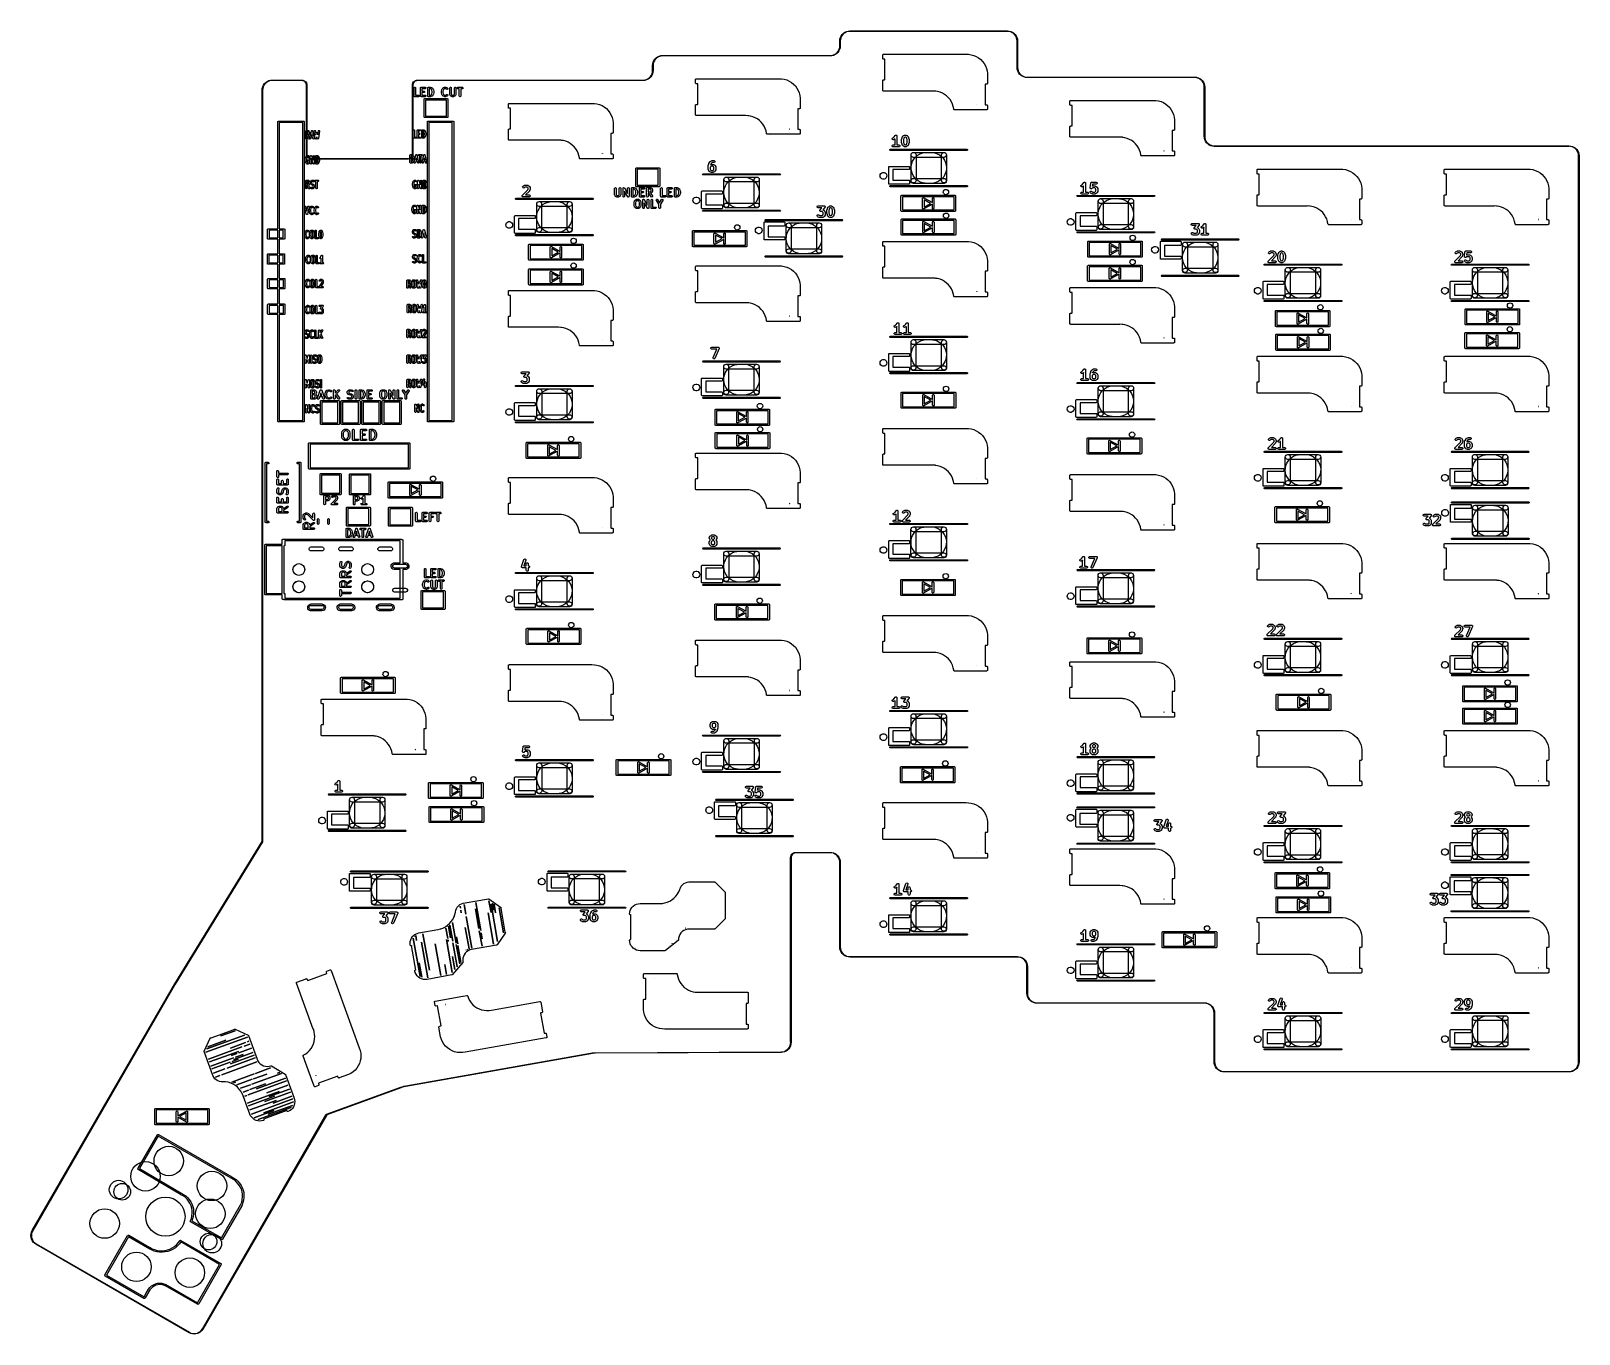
# Model space of a CAD drawing. Extents: x 66 to 223, y -169 to -36.
import ezdxf

# ---------------------------------------------------------------- set-up
doc = ezdxf.new("R2010")
doc.units = 0
doc.layers.add('BLACK', color=7, linetype='CONTINUOUS')

msp = doc.modelspace()

# ---------------------------------------------------------------- linework, layer by layer
at = {"layer": 'BLACK', "linetype": 'CONTINUOUS'}
for p, q in [((147.961, -37.4797), (147.977, -37.3017)), ((147.961, -37.9797), (147.961, -37.4797)), ((147.977, -37.3017), (148.023, -37.1292)), ((148.022, -37.3098), (148.008, -37.4723)), ((148.008, -37.4723), (148.011, -37.4797)), ((148.011, -37.4797), (148.011, -37.9797)), ((148.066, -37.145), (148.022, -37.3098)), ((148.023, -37.1292), (148.098, -36.9672)), ((148.138, -36.9904), (148.066, -37.145)), ((148.098, -36.9672), (148.201, -36.8209)), ((148.236, -36.8506), (148.138, -36.9904)), ((148.201, -36.8209), (148.327, -36.6945)), ((148.357, -36.73), (148.236, -36.8506)), ((148.327, -36.6945), (148.473, -36.5921)), ((148.497, -36.6321), (148.357, -36.73)), ((148.473, -36.5921), (148.635, -36.5165)), ((148.651, -36.56), (148.497, -36.6321)), ((148.635, -36.5165), (148.808, -36.4703)), ((148.816, -36.5159), (148.651, -36.56)), ((148.808, -36.4703), (148.986, -36.4548)), ((148.979, -36.5017), (148.816, -36.5159)), ((148.986, -36.5047), (148.979, -36.5017)), ((148.986, -36.4548), (148.986, -36.4547)), ((148.986, -36.4547), (165.036, -36.4547)), ((165.036, -36.5047), (148.986, -36.5047)), ((165.036, -36.4547), (165.214, -36.4703)), ((165.043, -36.5016), (165.036, -36.5047)), ((165.206, -36.5159), (165.043, -36.5016)), ((165.371, -36.56), (165.206, -36.5159)), ((165.214, -36.4703), (165.387, -36.5165)), ((165.525, -36.6321), (165.371, -36.56)), ((165.387, -36.5165), (165.548, -36.592)), ((165.665, -36.73), (165.525, -36.6321)), ((165.548, -36.592), (165.695, -36.6945)), ((165.786, -36.8506), (165.665, -36.73)), ((165.695, -36.6945), (165.821, -36.8208)), ((165.884, -36.9903), (165.786, -36.8506)), ((165.821, -36.8208), (165.924, -36.9672)), ((165.956, -37.145), (165.884, -36.9903)), ((165.924, -36.9672), (165.999, -37.1291)), ((166, -37.3098), (165.956, -37.145)), ((165.999, -37.1291), (166.045, -37.3017)), ((166.014, -37.4722), (166, -37.3098)), ((166.011, -37.4797), (166.014, -37.4722)), ((166.011, -40.1797), (166.011, -37.4797)), ((166.045, -37.3017), (166.061, -37.4797)), ((166.061, -37.4797), (166.061, -37.4797)), ((166.061, -37.4797), (166.061, -40.1797)), ((129.048, -39.4672), (129.151, -39.3209)), ((129.186, -39.3506), (129.088, -39.4904)), ((129.151, -39.3209), (129.277, -39.1945)), ((129.307, -39.23), (129.186, -39.3506)), ((129.277, -39.1945), (129.423, -39.0921)), ((129.447, -39.1321), (129.307, -39.23)), ((129.423, -39.0921), (129.585, -39.0165)), ((129.601, -39.06), (129.447, -39.1321)), ((129.585, -39.0165), (129.758, -38.9703)), ((129.766, -39.0159), (129.601, -39.06)), ((129.758, -38.9703), (129.936, -38.9548)), ((129.929, -39.0017), (129.766, -39.0159)), ((129.936, -39.0047), (129.929, -39.0017)), ((129.936, -38.9548), (129.936, -38.9547)), ((129.936, -38.9547), (146.986, -38.9547)), ((146.986, -39.0047), (129.936, -39.0047)), ((146.986, -38.9547), (146.993, -38.9577)), ((147.164, -38.9891), (146.986, -39.0046)), ((146.986, -39.0046), (146.986, -39.0047)), ((146.993, -38.9577), (147.156, -38.9435)), ((147.156, -38.9435), (147.321, -38.8994)), ((147.337, -38.9429), (147.164, -38.9891)), ((147.321, -38.8994), (147.475, -38.8273)), ((147.498, -38.8674), (147.337, -38.9429)), ((147.475, -38.8273), (147.615, -38.7294)), ((147.645, -38.7649), (147.498, -38.8674)), ((147.615, -38.7294), (147.736, -38.6088)), ((147.771, -38.6386), (147.645, -38.7649)), ((147.736, -38.6088), (147.834, -38.4691)), ((147.874, -38.4922), (147.771, -38.6386)), ((147.834, -38.4691), (147.906, -38.3145)), ((147.949, -38.3303), (147.874, -38.4922)), ((147.906, -38.3145), (147.95, -38.1497)), ((147.995, -38.1577), (147.949, -38.3303)), ((147.95, -38.1497), (147.964, -37.9871)), ((147.963, -37.9857), (147.961, -37.9797)), ((147.964, -37.9871), (147.963, -37.9857)), ((148.011, -37.9797), (147.995, -38.1577)), ((152.336, -38.9047), (152.338, -38.895)), ((152.336, -39.2547), (152.336, -38.9047)), ((152.343, -39.273), (152.336, -39.2547)), ((152.337, -38.8917), (152.339, -38.8888)), ((152.338, -38.895), (152.337, -38.8917)), ((152.339, -38.8888), (152.341, -38.879)), ((152.341, -38.879), (152.353, -38.8641)), ((152.346, -39.2922), (152.343, -39.273)), ((152.351, -39.2965), (152.346, -39.2922)), ((152.354, -39.3029), (152.351, -39.2965)), ((152.353, -38.8641), (152.363, -38.8472)), ((152.37, -39.3127), (152.354, -39.3029)), ((152.363, -38.8472), (152.369, -38.8449)), ((152.369, -38.8449), (152.374, -38.8397)), ((152.385, -39.3252), (152.37, -39.3127)), ((152.374, -38.8397), (152.393, -38.8364)), ((152.395, -39.3269), (152.385, -39.3252)), ((152.393, -38.8364), (152.411, -38.8297)), ((152.398, -39.3286), (152.395, -39.3269)), ((152.401, -39.328), (152.398, -39.3286)), ((152.411, -39.3297), (152.401, -39.328)), ((152.411, -38.8297), (160.811, -38.8297)), ((152.556, -39.3297), (152.411, -39.3297)), ((152.556, -41.4148), (152.556, -39.3297)), ((160.811, -38.8297), (160.812, -38.8299)), ((160.812, -38.8299), (161.079, -38.834)), ((161.079, -38.834), (161.348, -38.8736)), ((161.348, -38.8736), (161.609, -38.948)), ((161.609, -38.948), (161.859, -39.0559)), ((161.859, -39.0559), (162.092, -39.1954)), ((162.092, -39.1954), (162.305, -39.3642)), ((162.305, -39.3642), (162.494, -39.5593)), ((128.686, -41.1088), (128.784, -40.9691)), ((128.784, -40.9691), (128.856, -40.8144)), ((128.899, -40.8303), (128.824, -40.9922)), ((128.856, -40.8144), (128.9, -40.6497)), ((128.945, -40.6577), (128.899, -40.8303)), ((128.9, -40.6497), (128.914, -40.4871)), ((128.911, -39.9797), (128.927, -39.8017)), ((128.911, -40.4797), (128.911, -39.9797)), ((128.914, -40.4871), (128.911, -40.4797)), ((128.927, -39.8017), (128.973, -39.6292)), ((128.961, -40.4797), (128.945, -40.6577)), ((128.972, -39.8098), (128.958, -39.9723)), ((128.958, -39.9723), (128.961, -39.9797)), ((128.961, -39.9797), (128.961, -40.4797)), ((129.016, -39.645), (128.972, -39.8098)), ((128.973, -39.6292), (129.048, -39.4672)), ((129.088, -39.4904), (129.016, -39.645)), ((162.494, -39.5593), (162.656, -39.7774)), ((162.656, -39.7774), (162.788, -40.0148)), ((162.788, -40.0148), (162.888, -40.2675)), ((162.888, -40.2675), (162.955, -40.531)), ((162.955, -40.531), (162.986, -40.801)), ((162.986, -40.801), (162.985, -40.803)), ((162.985, -40.803), (162.986, -40.8047)), ((162.986, -40.8047), (162.986, -41.8047)), ((166.026, -40.3577), (166.011, -40.1797)), ((166.011, -40.1797), (166.011, -40.1797)), ((166.073, -40.5303), (166.026, -40.3577)), ((166.061, -40.1797), (166.058, -40.186)), ((166.058, -40.186), (166.058, -40.1873)), ((166.058, -40.1873), (166.072, -40.3497)), ((166.072, -40.3497), (166.116, -40.5145)), ((166.148, -40.6922), (166.073, -40.5303)), ((166.116, -40.5145), (166.188, -40.6691)), ((166.251, -40.8386), (166.148, -40.6922)), ((166.188, -40.6691), (166.286, -40.8088)), ((166.377, -40.9649), (166.251, -40.8386)), ((166.286, -40.8088), (166.407, -40.9295)), ((166.523, -41.0674), (166.377, -40.9649)), ((166.407, -40.9295), (166.547, -41.0273)), ((89.165, -42.4797), (89.1806, -42.3017)), ((89.165, -118.993), (89.165, -42.4797)), ((89.1806, -42.3017), (89.2268, -42.1291)), ((89.2261, -42.3098), (89.2119, -42.4723)), ((89.2119, -42.4723), (89.215, -42.4797)), ((89.215, -42.4797), (89.215, -119)), ((89.2703, -42.145), (89.2261, -42.3098)), ((89.2268, -42.1291), (89.3023, -41.9672)), ((89.3424, -41.9903), (89.2703, -42.145)), ((89.3023, -41.9672), (89.4048, -41.8208)), ((89.4402, -41.8506), (89.3424, -41.9903)), ((89.4048, -41.8208), (89.5311, -41.6945)), ((89.5609, -41.73), (89.4402, -41.8506)), ((89.5311, -41.6945), (89.6775, -41.592)), ((89.7006, -41.6321), (89.5609, -41.73)), ((89.6775, -41.592), (89.8394, -41.5165)), ((89.8553, -41.56), (89.7006, -41.6321)), ((89.8394, -41.5165), (90.012, -41.4703)), ((90.02, -41.5158), (89.8553, -41.56)), ((90.012, -41.4703), (90.19, -41.4547)), ((90.1826, -41.5016), (90.02, -41.5158)), ((90.19, -41.5047), (90.1826, -41.5016)), ((90.19, -41.4547), (90.19, -41.4547)), ((90.19, -41.4547), (93.19, -41.4547)), ((93.19, -41.5047), (90.19, -41.5047)), ((93.19, -41.4547), (93.3068, -41.4679)), ((93.1975, -41.5016), (93.19, -41.5047)), ((93.314, -41.5169), (93.1975, -41.5016)), ((93.3068, -41.4679), (93.4178, -41.5067)), ((93.4295, -41.5648), (93.314, -41.5169)), ((93.4178, -41.5067), (93.5173, -41.5692)), ((93.5288, -41.6409), (93.4295, -41.5648)), ((93.5173, -41.5692), (93.6005, -41.6524)), ((93.6049, -41.7402), (93.5288, -41.6409)), ((93.6005, -41.6524), (93.663, -41.7519)), ((93.6528, -41.8557), (93.6049, -41.7402)), ((93.6681, -41.9722), (93.6528, -41.8557)), ((93.663, -41.7519), (93.7018, -41.8629)), ((93.665, -41.9797), (93.6681, -41.9722)), ((93.665, -48.9797), (93.665, -41.9797)), ((93.7018, -41.8629), (93.715, -41.9797)), ((93.715, -41.9797), (93.715, -41.9797)), ((93.715, -41.9797), (93.715, -48.9797)), ((104.465, -41.9797), (104.478, -41.8629)), ((104.465, -48.9797), (104.465, -41.9797)), ((104.478, -41.8629), (104.517, -41.7519)), ((104.527, -41.8557), (104.512, -41.9722)), ((104.512, -41.9722), (104.512, -41.9722)), ((104.512, -41.9722), (104.515, -41.9797)), ((104.515, -41.9797), (104.515, -48.9797)), ((104.517, -41.7519), (104.58, -41.6524)), ((104.575, -41.7402), (104.527, -41.8557)), ((104.651, -41.6409), (104.575, -41.7402)), ((104.58, -41.6524), (104.663, -41.5692)), ((104.624, -42.2596), (104.628, -42.2335)), ((104.624, -43.0724), (104.624, -42.2596)), ((104.628, -42.2335), (104.662, -42.1936)), ((104.75, -41.5648), (104.651, -41.6409)), ((104.662, -42.1936), (104.713, -42.1846)), ((104.663, -41.5692), (104.762, -41.5067)), ((104.713, -42.1846), (104.758, -42.2106)), ((104.866, -41.5169), (104.75, -41.5648)), ((104.758, -42.2106), (104.776, -42.2596)), ((104.762, -41.5067), (104.873, -41.4679)), ((104.776, -42.2596), (104.776, -42.9962)), ((104.982, -41.5016), (104.866, -41.5169)), ((104.873, -41.4679), (104.99, -41.4547)), ((104.99, -41.5047), (104.982, -41.5016)), ((104.99, -41.4547), (104.99, -41.4547)), ((104.99, -41.4547), (127.936, -41.4547)), ((127.936, -41.5047), (104.99, -41.5047)), ((105.282, -42.2596), (105.284, -42.2497)), ((105.282, -43.0724), (105.282, -42.2596)), ((105.283, -42.2464), (105.285, -42.2434)), ((105.284, -42.2497), (105.283, -42.2464)), ((105.285, -42.2434), (105.286, -42.2335)), ((105.286, -42.2335), (105.299, -42.2184)), ((105.299, -42.2184), (105.309, -42.2012)), ((105.309, -42.2012), (105.315, -42.1989)), ((105.315, -42.1989), (105.32, -42.1936)), ((105.32, -42.1936), (105.339, -42.1902)), ((105.339, -42.1902), (105.358, -42.1834)), ((105.358, -42.1834), (105.745, -42.1834)), ((105.745, -42.3358), (105.434, -42.3358)), ((105.434, -42.3358), (105.434, -42.5704)), ((105.745, -42.1834), (105.771, -42.188)), ((105.794, -42.318), (105.745, -42.3358)), ((105.771, -42.188), (105.811, -42.2215)), ((105.82, -42.2728), (105.794, -42.318)), ((105.811, -42.2215), (105.82, -42.2728)), ((106.017, -42.2596), (106.019, -42.2497)), ((106.017, -43.0724), (106.017, -42.2596)), ((106.018, -42.2464), (106.02, -42.2434)), ((106.019, -42.2497), (106.018, -42.2464)), ((106.02, -42.2434), (106.022, -42.2335)), ((106.022, -42.2335), (106.035, -42.2184)), ((106.035, -42.2184), (106.044, -42.2012)), ((106.044, -42.2012), (106.051, -42.1989)), ((106.051, -42.1989), (106.055, -42.1936)), ((106.055, -42.1936), (106.075, -42.1902)), ((106.075, -42.1902), (106.093, -42.1834)), ((106.093, -42.1834), (106.287, -42.1834)), ((106.17, -42.3358), (106.17, -42.9962)), ((106.275, -42.3358), (106.17, -42.3358)), ((106.362, -42.3649), (106.275, -42.3358)), ((106.287, -42.1834), (106.309, -42.1874)), ((106.309, -42.1874), (106.311, -42.1873)), ((106.311, -42.1873), (106.427, -42.226)), ((106.418, -42.4208), (106.362, -42.3649)), ((106.447, -42.4797), (106.418, -42.4208)), ((106.427, -42.226), (106.45, -42.2386)), ((106.482, -42.6173), (106.447, -42.4797)), ((106.45, -42.2386), (106.453, -42.2425)), ((106.453, -42.2425), (106.457, -42.2444)), ((106.457, -42.2444), (106.534, -42.3218)), ((106.534, -42.3218), (106.547, -42.3405)), ((106.547, -42.3405), (106.549, -42.3416)), ((106.549, -42.3416), (106.587, -42.419)), ((106.587, -42.419), (106.591, -42.4316)), ((106.591, -42.4316), (106.593, -42.4346)), ((106.593, -42.4346), (106.632, -42.5895)), ((107.413, -42.5895), (107.452, -42.4346)), ((107.452, -42.4346), (107.457, -42.4226)), ((107.457, -42.419), (107.496, -42.3416)), ((107.457, -42.4226), (107.457, -42.419)), ((107.496, -42.3416), (107.51, -42.3233)), ((107.51, -42.3218), (107.588, -42.2444)), ((107.51, -42.3233), (107.51, -42.3218)), ((107.597, -42.4797), (107.563, -42.6173)), ((107.588, -42.2444), (107.609, -42.2292)), ((107.627, -42.4208), (107.597, -42.4797)), ((107.609, -42.2292), (107.614, -42.2288)), ((107.614, -42.2288), (107.617, -42.226)), ((107.617, -42.226), (107.734, -42.1873)), ((107.683, -42.3649), (107.627, -42.4208)), ((107.77, -42.3358), (107.683, -42.3649)), ((107.734, -42.1873), (107.756, -42.184)), ((107.756, -42.184), (107.758, -42.1834)), ((107.758, -42.1834), (107.835, -42.1834)), ((107.823, -42.3358), (107.77, -42.3358)), ((107.91, -42.3649), (107.823, -42.3358)), ((107.835, -42.1834), (107.858, -42.1874)), ((107.858, -42.1874), (107.859, -42.1873)), ((107.859, -42.1873), (107.975, -42.226)), ((107.936, -42.3909), (107.91, -42.3649)), ((107.983, -42.4129), (107.936, -42.3909)), ((107.975, -42.226), (107.999, -42.2386)), ((108.034, -42.3994), (107.983, -42.4129)), ((107.999, -42.2386), (108.001, -42.2425)), ((108.001, -42.2425), (108.005, -42.2444)), ((108.005, -42.2444), (108.044, -42.2831)), ((108.064, -42.3567), (108.034, -42.3994)), ((108.044, -42.2831), (108.059, -42.3048)), ((108.059, -42.3048), (108.064, -42.3567)), ((108.262, -42.2596), (108.267, -42.2335)), ((108.262, -42.9176), (108.262, -42.2596)), ((108.267, -42.2335), (108.3, -42.1936)), ((108.3, -42.1936), (108.351, -42.1846)), ((108.351, -42.1846), (108.397, -42.2106)), ((108.397, -42.2106), (108.414, -42.2596)), ((108.414, -42.2596), (108.414, -42.8996)), ((108.727, -42.2596), (108.731, -42.2335)), ((108.727, -42.8996), (108.727, -42.2596)), ((108.731, -42.2335), (108.765, -42.1936)), ((108.765, -42.1936), (108.816, -42.1846)), ((108.816, -42.1846), (108.861, -42.2106)), ((108.861, -42.2106), (108.879, -42.2596)), ((108.879, -42.2596), (108.879, -42.9176)), ((108.999, -42.2464), (109.025, -42.2012)), ((109.008, -42.2977), (108.999, -42.2464)), ((109.048, -42.3312), (109.008, -42.2977)), ((109.025, -42.2012), (109.074, -42.1834)), ((109.074, -42.3358), (109.048, -42.3312)), ((109.074, -42.1834), (109.538, -42.1834)), ((109.23, -42.3358), (109.074, -42.3358)), ((109.23, -43.0724), (109.23, -42.3358)), ((109.538, -42.3358), (109.382, -42.3358)), ((109.382, -42.3358), (109.382, -43.0724)), ((109.538, -42.1834), (109.564, -42.188)), ((109.587, -42.318), (109.538, -42.3358)), ((109.564, -42.188), (109.604, -42.2215)), ((109.613, -42.2728), (109.587, -42.318)), ((109.604, -42.2215), (109.613, -42.2728)), ((127.936, -41.4547), (127.943, -41.4577)), ((128.114, -41.4891), (127.936, -41.5046)), ((127.936, -41.5046), (127.936, -41.5047)), ((127.943, -41.4577), (128.106, -41.4435)), ((128.106, -41.4435), (128.271, -41.3994)), ((128.287, -41.4429), (128.114, -41.4891)), ((128.271, -41.3994), (128.425, -41.3273)), ((128.448, -41.3674), (128.287, -41.4429)), ((128.425, -41.3273), (128.565, -41.2294)), ((128.595, -41.2649), (128.448, -41.3674)), ((128.565, -41.2294), (128.686, -41.1088)), ((128.721, -41.1385), (128.595, -41.2649)), ((128.824, -40.9922), (128.721, -41.1385)), ((133.286, -41.4047), (133.288, -41.395)), ((133.286, -41.7547), (133.286, -41.4047)), ((133.293, -41.773), (133.286, -41.7547)), ((133.287, -41.3917), (133.289, -41.3888)), ((133.288, -41.395), (133.287, -41.3917)), ((133.289, -41.3888), (133.291, -41.379)), ((133.291, -41.379), (133.303, -41.3641)), ((133.296, -41.7922), (133.293, -41.773)), ((133.301, -41.7965), (133.296, -41.7922)), ((133.304, -41.8029), (133.301, -41.7965)), ((133.303, -41.3641), (133.313, -41.3472)), ((133.32, -41.8127), (133.304, -41.8029)), ((133.313, -41.3472), (133.319, -41.3449)), ((133.319, -41.3449), (133.323, -41.3397)), ((133.335, -41.8252), (133.32, -41.8127)), ((133.323, -41.3397), (133.343, -41.3364)), ((133.345, -41.8269), (133.335, -41.8252)), ((133.343, -41.3364), (133.361, -41.3297)), ((133.348, -41.8286), (133.345, -41.8269)), ((133.351, -41.828), (133.348, -41.8286)), ((133.361, -41.8297), (133.351, -41.828)), ((133.361, -41.3297), (141.761, -41.3297)), ((133.506, -41.8297), (133.361, -41.8297)), ((133.506, -43.9148), (133.506, -41.8297)), ((141.761, -41.3297), (141.762, -41.3299)), ((141.762, -41.3299), (142.029, -41.334)), ((142.029, -41.334), (142.298, -41.3736)), ((142.298, -41.3736), (142.559, -41.448)), ((142.559, -41.448), (142.809, -41.5559)), ((142.809, -41.5559), (143.042, -41.6954)), ((143.042, -41.6954), (143.255, -41.8642)), ((143.255, -41.8642), (143.444, -42.0593)), ((143.444, -42.0593), (143.606, -42.2774)), ((143.606, -42.2774), (143.738, -42.5148)), ((143.738, -42.5148), (143.838, -42.7675)), ((152.336, -41.5047), (152.338, -41.495)), ((152.336, -42.5047), (152.336, -41.5047)), ((152.343, -42.523), (152.336, -42.5047)), ((152.337, -41.4917), (152.339, -41.4888)), ((152.338, -41.495), (152.337, -41.4917)), ((152.339, -41.4888), (152.341, -41.479)), ((152.341, -41.479), (152.353, -41.4641)), ((152.346, -42.5422), (152.343, -42.523)), ((152.351, -42.5465), (152.346, -42.5422)), ((152.353, -41.4641), (152.363, -41.4472)), ((152.363, -41.4472), (152.369, -41.4449)), ((152.369, -41.4449), (152.374, -41.4397)), ((152.374, -41.4397), (152.393, -41.4364)), ((152.393, -41.4364), (152.411, -41.4297)), ((152.411, -41.4297), (152.525, -41.4297)), ((152.525, -41.4297), (152.556, -41.4148)), ((162.911, -41.8797), (162.756, -41.8797)), ((162.756, -41.8797), (162.756, -43.9637)), ((162.929, -41.873), (162.911, -41.8797)), ((162.948, -41.8697), (162.929, -41.873)), ((162.953, -41.8645), (162.948, -41.8697)), ((162.959, -41.8622), (162.953, -41.8645)), ((162.969, -41.8453), (162.959, -41.8622)), ((162.981, -41.8304), (162.969, -41.8453)), ((162.983, -41.8206), (162.981, -41.8304)), ((162.985, -41.8177), (162.983, -41.8206)), ((162.986, -41.8047), (162.984, -41.8144)), ((162.984, -41.8144), (162.985, -41.8177)), ((166.685, -41.1429), (166.523, -41.0674)), ((166.547, -41.0273), (166.701, -41.0994)), ((166.858, -41.1892), (166.685, -41.1429)), ((166.701, -41.0994), (166.866, -41.1436)), ((167.036, -41.2047), (166.858, -41.1892)), ((166.866, -41.1436), (167.029, -41.1578)), ((167.029, -41.1578), (167.036, -41.1547)), ((167.036, -41.1547), (184.086, -41.1547)), ((184.086, -41.2047), (167.036, -41.2047)), ((184.086, -41.1547), (184.264, -41.1703)), ((184.093, -41.2016), (184.086, -41.2047)), ((184.256, -41.2159), (184.093, -41.2016)), ((184.421, -41.26), (184.256, -41.2159)), ((184.264, -41.1703), (184.437, -41.2165)), ((184.575, -41.3321), (184.421, -41.26)), ((184.437, -41.2165), (184.598, -41.292)), ((184.715, -41.43), (184.575, -41.3321)), ((184.598, -41.292), (184.745, -41.3945)), ((184.836, -41.5506), (184.715, -41.43)), ((184.745, -41.3945), (184.871, -41.5208)), ((184.934, -41.6903), (184.836, -41.5506)), ((184.871, -41.5208), (184.974, -41.6672)), ((185.006, -41.845), (184.934, -41.6903)), ((184.974, -41.6672), (185.049, -41.8291)), ((185.05, -42.0098), (185.006, -41.845)), ((185.049, -41.8291), (185.095, -42.0017)), ((185.064, -42.1722), (185.05, -42.0098)), ((185.061, -42.1797), (185.064, -42.1722)), ((185.061, -47.1797), (185.061, -42.1797)), ((185.095, -42.0017), (185.111, -42.1797)), ((185.111, -42.1797), (185.111, -42.1797)), ((185.111, -42.1797), (185.111, -47.1797)), ((104.631, -43.091), (104.624, -43.0724)), ((104.634, -43.1105), (104.631, -43.091)), ((104.639, -43.1149), (104.634, -43.1105)), ((104.642, -43.1214), (104.639, -43.1149)), ((104.659, -43.1313), (104.642, -43.1214)), ((104.674, -43.144), (104.659, -43.1313)), ((104.684, -43.1458), (104.674, -43.144)), ((104.687, -43.1474), (104.684, -43.1458)), ((104.69, -43.1469), (104.687, -43.1474)), ((104.7, -43.1486), (104.69, -43.1469)), ((105.087, -43.1486), (104.7, -43.1486)), ((104.776, -42.9962), (105.087, -42.9962)), ((105.087, -42.9962), (105.113, -43.0008)), ((105.136, -43.1308), (105.087, -43.1486)), ((105.113, -43.0008), (105.153, -43.0343)), ((105.162, -43.0856), (105.136, -43.1308)), ((105.153, -43.0343), (105.162, -43.0856)), ((105.289, -43.091), (105.282, -43.0724)), ((105.292, -43.1105), (105.289, -43.091)), ((105.297, -43.1149), (105.292, -43.1105)), ((105.3, -43.1214), (105.297, -43.1149)), ((105.317, -43.1313), (105.3, -43.1214)), ((105.332, -43.144), (105.317, -43.1313)), ((105.342, -43.1458), (105.332, -43.144)), ((105.345, -43.1474), (105.342, -43.1458)), ((105.348, -43.1469), (105.345, -43.1474)), ((105.358, -43.1486), (105.348, -43.1469)), ((105.745, -43.1486), (105.358, -43.1486)), ((105.434, -42.5704), (105.629, -42.5704)), ((105.629, -42.7228), (105.434, -42.7228)), ((105.434, -42.7228), (105.434, -42.9962)), ((105.434, -42.9962), (105.745, -42.9962)), ((105.629, -42.5704), (105.655, -42.575)), ((105.678, -42.705), (105.629, -42.7228)), ((105.643, -43.4157), (105.645, -43.406)), ((105.643, -45.1937), (105.643, -43.4157)), ((105.644, -43.4027), (105.646, -43.3998)), ((105.645, -43.406), (105.644, -43.4027)), ((105.646, -43.3998), (105.648, -43.39)), ((105.648, -43.39), (105.66, -43.3751)), ((105.655, -42.575), (105.695, -42.6085)), ((105.66, -43.3751), (105.67, -43.3582)), ((105.67, -43.3582), (105.676, -43.3559)), ((105.676, -43.3559), (105.68, -43.3507)), ((105.704, -42.6599), (105.678, -42.705)), ((105.68, -43.3507), (105.7, -43.3474)), ((105.695, -42.6085), (105.704, -42.6599)), ((105.7, -43.3474), (105.718, -43.3407)), ((105.718, -43.3407), (108.004, -43.3407)), ((105.745, -42.9962), (105.771, -43.0008)), ((105.794, -43.1308), (105.745, -43.1486)), ((105.771, -43.0008), (105.811, -43.0343)), ((105.793, -43.4907), (105.793, -45.1187)), ((107.929, -43.4907), (105.793, -43.4907)), ((105.82, -43.0856), (105.794, -43.1308)), ((105.811, -43.0343), (105.82, -43.0856)), ((106.024, -43.091), (106.017, -43.0724)), ((106.027, -43.1105), (106.024, -43.091)), ((106.033, -43.1149), (106.027, -43.1105)), ((106.035, -43.1214), (106.033, -43.1149)), ((106.052, -43.1313), (106.035, -43.1214)), ((106.067, -43.144), (106.052, -43.1313)), ((106.077, -43.1458), (106.067, -43.144)), ((106.08, -43.1474), (106.077, -43.1458)), ((106.083, -43.1469), (106.08, -43.1474)), ((106.093, -43.1486), (106.083, -43.1469)), ((106.287, -43.1486), (106.093, -43.1486)), ((106.17, -42.9962), (106.275, -42.9962)), ((106.275, -42.9962), (106.362, -42.9671)), ((106.288, -43.148), (106.287, -43.1486)), ((106.311, -43.1447), (106.288, -43.148)), ((106.427, -43.106), (106.311, -43.1447)), ((106.362, -42.9671), (106.418, -42.9111)), ((106.418, -42.9111), (106.447, -42.8523)), ((106.431, -43.1031), (106.427, -43.106)), ((106.435, -43.1028), (106.431, -43.1031)), ((106.457, -43.0876), (106.435, -43.1028)), ((106.447, -42.8523), (106.482, -42.7147)), ((106.534, -43.0102), (106.457, -43.0876)), ((106.482, -42.7147), (106.482, -42.6173)), ((106.535, -43.0087), (106.534, -43.0102)), ((106.549, -42.9904), (106.535, -43.0087)), ((106.587, -42.9129), (106.549, -42.9904)), ((106.588, -42.9094), (106.587, -42.9129)), ((106.593, -42.8974), (106.588, -42.9094)), ((106.632, -42.7425), (106.593, -42.8974)), ((106.634, -42.724), (106.631, -42.739)), ((106.631, -42.739), (106.632, -42.7425)), ((106.632, -42.5895), (106.633, -42.6046)), ((106.633, -42.6046), (106.634, -42.6079)), ((106.634, -42.6079), (106.634, -42.724)), ((107.411, -42.6079), (107.413, -42.593)), ((107.411, -42.724), (107.411, -42.6079)), ((107.412, -42.7274), (107.411, -42.724)), ((107.413, -42.7425), (107.412, -42.7274)), ((107.413, -42.593), (107.413, -42.5895)), ((107.452, -42.8974), (107.413, -42.7425)), ((107.454, -42.9003), (107.452, -42.8974)), ((107.457, -42.9129), (107.454, -42.9003)), ((107.496, -42.9904), (107.457, -42.9129)), ((107.497, -42.9915), (107.496, -42.9904)), ((107.51, -43.0102), (107.497, -42.9915)), ((107.588, -43.0876), (107.51, -43.0102)), ((107.563, -42.6173), (107.563, -42.7147)), ((107.563, -42.7147), (107.597, -42.8523)), ((107.592, -43.0895), (107.588, -43.0876)), ((107.594, -43.0934), (107.592, -43.0895)), ((107.617, -43.106), (107.594, -43.0934)), ((107.597, -42.8523), (107.627, -42.9111)), ((107.734, -43.1447), (107.617, -43.106)), ((107.627, -42.9111), (107.683, -42.9671)), ((107.683, -42.9671), (107.77, -42.9962)), ((107.735, -43.1446), (107.734, -43.1447)), ((107.758, -43.1486), (107.735, -43.1446)), ((107.835, -43.1486), (107.758, -43.1486)), ((107.77, -42.9962), (107.823, -42.9962)), ((107.823, -42.9962), (107.91, -42.9671)), ((107.837, -43.148), (107.835, -43.1486)), ((107.859, -43.1447), (107.837, -43.148)), ((107.975, -43.106), (107.859, -43.1447)), ((107.91, -42.9671), (107.936, -42.9411)), ((107.929, -45.1187), (107.929, -43.4907)), ((107.936, -42.9411), (107.958, -42.9259)), ((107.958, -42.9259), (108.01, -42.9214)), ((107.979, -43.1031), (107.975, -43.106)), ((107.983, -43.1028), (107.979, -43.1031)), ((108.005, -43.0876), (107.983, -43.1028)), ((108.004, -43.3407), (108.014, -43.3424)), ((108.044, -43.0489), (108.005, -43.0876)), ((108.01, -42.9214), (108.052, -42.9513)), ((108.014, -43.3424), (108.017, -43.3418)), ((108.017, -43.3418), (108.02, -43.3435)), ((108.02, -43.3435), (108.03, -43.3452)), ((108.03, -43.3452), (108.045, -43.3577)), ((108.066, -43.0016), (108.044, -43.0489)), ((108.045, -43.3577), (108.061, -43.3675)), ((108.052, -42.9513), (108.066, -43.0016)), ((108.061, -43.3675), (108.064, -43.3738)), ((108.064, -43.3738), (108.069, -43.3782)), ((108.069, -43.3782), (108.072, -43.3974)), ((108.072, -43.3974), (108.079, -43.4157)), ((108.079, -43.4157), (108.079, -45.1937)), ((108.264, -42.9219), (108.262, -42.9176)), ((108.263, -42.9263), (108.264, -42.9219)), ((108.27, -42.9517), (108.263, -42.9263)), ((108.309, -43.0291), (108.27, -42.9517)), ((108.31, -43.0302), (108.309, -43.0291)), ((108.323, -43.0489), (108.31, -43.0302)), ((108.362, -43.0876), (108.323, -43.0489)), ((108.363, -43.0883), (108.362, -43.0876)), ((108.382, -43.1018), (108.363, -43.0883)), ((108.459, -43.1406), (108.382, -43.1018)), ((108.414, -42.8996), (108.44, -42.9498)), ((108.44, -42.9498), (108.461, -42.9711)), ((108.464, -43.1411), (108.459, -43.1406)), ((108.461, -42.9711), (108.511, -42.9962)), ((108.467, -43.144), (108.464, -43.1411)), ((108.493, -43.1486), (108.467, -43.144)), ((108.648, -43.1486), (108.493, -43.1486)), ((108.511, -42.9962), (108.63, -42.9962)), ((108.63, -42.9962), (108.68, -42.9711)), ((108.652, -43.147), (108.648, -43.1486)), ((108.657, -43.1481), (108.652, -43.147)), ((108.682, -43.1406), (108.657, -43.1481)), ((108.68, -42.9711), (108.701, -42.9498)), ((108.759, -43.1018), (108.682, -43.1406)), ((108.701, -42.9498), (108.727, -42.8996)), ((108.761, -43.1006), (108.759, -43.1018)), ((108.779, -43.0876), (108.761, -43.1006)), ((108.818, -43.0489), (108.779, -43.0876)), ((108.819, -43.0474), (108.818, -43.0489)), ((108.832, -43.0291), (108.819, -43.0474)), ((108.871, -42.9517), (108.832, -43.0291)), ((108.874, -42.9436), (108.871, -42.9471)), ((108.871, -42.9471), (108.871, -42.9517)), ((108.879, -42.9176), (108.874, -42.9436)), ((109.248, -43.1214), (109.23, -43.0724)), ((109.293, -43.1474), (109.248, -43.1214)), ((109.344, -43.1384), (109.293, -43.1474)), ((109.377, -43.0985), (109.344, -43.1384)), ((109.382, -43.0724), (109.377, -43.0985)), ((114.236, -43.9047), (114.238, -43.895)), ((114.236, -44.2547), (114.236, -43.9047)), ((114.237, -43.8917), (114.239, -43.8888)), ((114.238, -43.895), (114.237, -43.8917)), ((114.239, -43.8888), (114.241, -43.879)), ((114.241, -43.879), (114.253, -43.8641)), ((114.253, -43.8641), (114.263, -43.8472)), ((114.263, -43.8472), (114.269, -43.8449)), ((114.269, -43.8449), (114.273, -43.8397)), ((114.273, -43.8397), (114.293, -43.8364)), ((114.293, -43.8364), (114.311, -43.8297)), ((114.311, -43.8297), (122.711, -43.8297)), ((122.711, -43.8297), (122.712, -43.8299)), ((122.712, -43.8299), (122.979, -43.834)), ((122.979, -43.834), (123.248, -43.8736)), ((123.248, -43.8736), (123.509, -43.948)), ((123.509, -43.948), (123.759, -44.0559)), ((123.759, -44.0559), (123.992, -44.1954)), ((133.286, -44.0047), (133.288, -43.995)), ((133.286, -45.0047), (133.286, -44.0047)), ((133.287, -43.9917), (133.289, -43.9888)), ((133.288, -43.995), (133.287, -43.9917)), ((133.289, -43.9888), (133.291, -43.979)), ((133.291, -43.979), (133.303, -43.9641)), ((133.303, -43.9641), (133.313, -43.9472)), ((133.313, -43.9472), (133.319, -43.9449)), ((133.319, -43.9449), (133.323, -43.9397)), ((133.323, -43.9397), (133.343, -43.9364)), ((133.343, -43.9364), (133.361, -43.9297)), ((133.361, -43.9297), (133.475, -43.9297)), ((133.475, -43.9297), (133.506, -43.9148)), ((143.838, -42.7675), (143.905, -43.031)), ((143.905, -43.031), (143.936, -43.301)), ((143.936, -43.301), (143.935, -43.303)), ((143.935, -43.303), (143.936, -43.3047)), ((143.936, -43.3047), (143.936, -44.3047)), ((152.354, -42.5529), (152.351, -42.5465)), ((152.37, -42.5627), (152.354, -42.5529)), ((152.385, -42.5752), (152.37, -42.5627)), ((152.395, -42.5769), (152.385, -42.5752)), ((152.398, -42.5786), (152.395, -42.5769)), ((152.401, -42.578), (152.398, -42.5786)), ((152.411, -42.5797), (152.401, -42.578)), ((157.411, -42.5797), (152.411, -42.5797)), ((157.412, -42.5793), (157.411, -42.5797)), ((157.413, -42.5797), (157.412, -42.5793)), ((157.423, -42.576), (157.413, -42.5797)), ((157.669, -42.5837), (157.423, -42.576)), ((157.673, -42.5842), (157.669, -42.5837)), ((157.679, -42.587), (157.673, -42.5842)), ((157.742, -42.5948), (157.679, -42.587)), ((157.923, -42.6228), (157.742, -42.5948)), ((158.17, -42.6926), (157.923, -42.6228)), ((158.406, -42.7919), (158.17, -42.6926)), ((158.628, -42.9192), (158.406, -42.7919)), ((158.834, -43.0728), (158.628, -42.9192)), ((159.019, -43.2502), (158.834, -43.0728)), ((159.181, -43.4488), (159.019, -43.2502)), ((159.318, -43.6657), (159.181, -43.4488)), ((159.427, -43.8977), (159.318, -43.6657)), ((159.507, -44.1413), (159.427, -43.8977)), ((161.918, -43.9466), (161.902, -43.9547)), ((161.902, -43.9547), (161.919, -43.9547)), ((161.919, -43.9547), (161.918, -43.9466)), ((162.756, -43.9637), (162.786, -43.9697)), ((162.786, -43.9697), (162.911, -43.9697)), ((162.911, -43.9697), (162.921, -43.9714)), ((162.921, -43.9714), (162.924, -43.9708)), ((162.924, -43.9708), (162.927, -43.9725)), ((162.927, -43.9725), (162.937, -43.9742)), ((162.937, -43.9742), (162.952, -43.9867)), ((162.952, -43.9867), (162.968, -43.9965)), ((162.968, -43.9965), (162.971, -44.0028)), ((162.971, -44.0028), (162.976, -44.0072)), ((162.976, -44.0072), (162.979, -44.0264)), ((162.979, -44.0264), (162.986, -44.0447)), ((162.986, -44.0447), (162.986, -44.4047)), ((171.386, -43.6047), (171.388, -43.595)), ((171.386, -43.9547), (171.386, -43.6047)), ((171.393, -43.973), (171.386, -43.9547)), ((171.387, -43.5917), (171.389, -43.5888)), ((171.388, -43.595), (171.387, -43.5917)), ((171.389, -43.5888), (171.391, -43.579)), ((171.391, -43.579), (171.403, -43.5641)), ((171.396, -43.9922), (171.393, -43.973)), ((171.401, -43.9965), (171.396, -43.9922)), ((171.404, -44.0029), (171.401, -43.9965)), ((171.403, -43.5641), (171.413, -43.5472)), ((171.42, -44.0127), (171.404, -44.0029)), ((171.413, -43.5472), (171.419, -43.5449)), ((171.419, -43.5449), (171.423, -43.5397)), ((171.435, -44.0252), (171.42, -44.0127)), ((171.423, -43.5397), (171.443, -43.5364)), ((171.445, -44.0269), (171.435, -44.0252)), ((171.443, -43.5364), (171.461, -43.5297)), ((171.448, -44.0286), (171.445, -44.0269)), ((171.451, -44.028), (171.448, -44.0286)), ((171.461, -44.0297), (171.451, -44.028)), ((171.461, -43.5297), (179.861, -43.5297)), ((171.606, -44.0297), (171.461, -44.0297)), ((171.606, -46.1148), (171.606, -44.0297)), ((179.861, -43.5297), (179.862, -43.5299)), ((179.862, -43.5299), (180.129, -43.534)), ((180.129, -43.534), (180.398, -43.5736)), ((180.398, -43.5736), (180.659, -43.648)), ((180.659, -43.648), (180.909, -43.7559)), ((180.909, -43.7559), (181.142, -43.8954)), ((181.142, -43.8954), (181.355, -44.0642)), ((181.355, -44.0642), (181.544, -44.2593)), ((90.7625, -45.6987), (90.7642, -45.6958)), ((90.7642, -45.6958), (90.7659, -45.686)), ((90.7659, -45.686), (90.7784, -45.6711)), ((90.7784, -45.6711), (90.7882, -45.6542)), ((90.7882, -45.6542), (90.7946, -45.6519)), ((90.7946, -45.6519), (90.7989, -45.6467)), ((90.7989, -45.6467), (90.8181, -45.6434)), ((90.8181, -45.6434), (90.8364, -45.6367)), ((90.8364, -45.6367), (93.3764, -45.6367)), ((93.3764, -45.6367), (93.3861, -45.6384)), ((93.3861, -45.6384), (93.3894, -45.6378)), ((93.3894, -45.6378), (93.3923, -45.6395)), ((93.3923, -45.6395), (93.4021, -45.6412)), ((93.4021, -45.6412), (93.417, -45.6537)), ((93.417, -45.6537), (93.4339, -45.6635)), ((93.4339, -45.6635), (93.4362, -45.6698)), ((93.4362, -45.6698), (93.4414, -45.6742)), ((93.4414, -45.6742), (93.4447, -45.6934)), ((93.4447, -45.6934), (93.4514, -45.7117)), ((105.65, -45.212), (105.643, -45.1937)), ((105.653, -45.2312), (105.65, -45.212)), ((105.658, -45.2355), (105.653, -45.2312)), ((105.661, -45.2419), (105.658, -45.2355)), ((105.677, -45.2517), (105.661, -45.2419)), ((105.692, -45.2642), (105.677, -45.2517)), ((105.702, -45.2659), (105.692, -45.2642)), ((105.705, -45.2676), (105.702, -45.2659)), ((105.708, -45.267), (105.705, -45.2676)), ((105.718, -45.2687), (105.708, -45.267)), ((108.004, -45.2687), (105.718, -45.2687)), ((105.793, -45.1187), (107.929, -45.1187)), ((105.983, -45.6987), (105.984, -45.6958)), ((105.984, -45.6958), (105.986, -45.686)), ((105.986, -45.686), (105.998, -45.6711)), ((105.998, -45.6711), (106.008, -45.6542)), ((106.008, -45.6542), (106.015, -45.6519)), ((106.015, -45.6519), (106.019, -45.6467)), ((106.019, -45.6467), (106.038, -45.6434)), ((106.038, -45.6434), (106.056, -45.6367)), ((106.056, -45.6367), (108.596, -45.6367)), ((108.022, -45.262), (108.004, -45.2687)), ((108.041, -45.2587), (108.022, -45.262)), ((108.046, -45.2535), (108.041, -45.2587)), ((108.052, -45.2512), (108.046, -45.2535)), ((108.062, -45.2343), (108.052, -45.2512)), ((108.074, -45.2194), (108.062, -45.2343)), ((108.076, -45.2096), (108.074, -45.2194)), ((108.078, -45.2067), (108.076, -45.2096)), ((108.079, -45.1937), (108.077, -45.2034)), ((108.077, -45.2034), (108.078, -45.2067)), ((108.596, -45.6367), (108.606, -45.6384)), ((108.606, -45.6384), (108.609, -45.6378)), ((108.609, -45.6378), (108.612, -45.6395)), ((108.612, -45.6395), (108.622, -45.6412)), ((108.622, -45.6412), (108.637, -45.6537)), ((108.637, -45.6537), (108.654, -45.6635)), ((108.654, -45.6635), (108.656, -45.6698)), ((108.656, -45.6698), (108.661, -45.6742)), ((108.661, -45.6742), (108.665, -45.6934)), ((108.665, -45.6934), (108.671, -45.7117)), ((114.243, -44.273), (114.236, -44.2547)), ((114.246, -44.2922), (114.243, -44.273)), ((114.251, -44.2965), (114.246, -44.2922)), ((114.254, -44.3029), (114.251, -44.2965)), ((114.27, -44.3127), (114.254, -44.3029)), ((114.285, -44.3252), (114.27, -44.3127)), ((114.295, -44.3269), (114.285, -44.3252)), ((114.298, -44.3286), (114.295, -44.3269)), ((114.301, -44.328), (114.298, -44.3286)), ((114.311, -44.3297), (114.301, -44.328)), ((114.456, -44.3297), (114.311, -44.3297)), ((114.456, -46.4148), (114.456, -44.3297)), ((123.992, -44.1954), (124.205, -44.3642)), ((124.205, -44.3642), (124.394, -44.5593)), ((124.394, -44.5593), (124.556, -44.7774)), ((124.556, -44.7774), (124.688, -45.0148)), ((124.688, -45.0148), (124.788, -45.2675)), ((124.788, -45.2675), (124.855, -45.531)), ((124.855, -45.531), (124.886, -45.801)), ((133.293, -45.023), (133.286, -45.0047)), ((133.296, -45.0422), (133.293, -45.023)), ((133.301, -45.0465), (133.296, -45.0422)), ((133.304, -45.0529), (133.301, -45.0465)), ((133.32, -45.0627), (133.304, -45.0529)), ((133.335, -45.0752), (133.32, -45.0627)), ((133.345, -45.0769), (133.335, -45.0752)), ((133.348, -45.0786), (133.345, -45.0769)), ((133.351, -45.078), (133.348, -45.0786)), ((133.361, -45.0797), (133.351, -45.078)), ((138.361, -45.0797), (133.361, -45.0797)), ((138.362, -45.0793), (138.361, -45.0797)), ((138.363, -45.0797), (138.362, -45.0793)), ((138.373, -45.076), (138.363, -45.0797)), ((138.619, -45.0837), (138.373, -45.076)), ((138.623, -45.0842), (138.619, -45.0837)), ((138.629, -45.087), (138.623, -45.0842)), ((138.692, -45.0948), (138.629, -45.087)), ((138.873, -45.1228), (138.692, -45.0948)), ((139.12, -45.1926), (138.873, -45.1228)), ((139.356, -45.2919), (139.12, -45.1926)), ((139.578, -45.4192), (139.356, -45.2919)), ((139.784, -45.5728), (139.578, -45.4192)), ((139.969, -45.7502), (139.784, -45.5728)), ((143.861, -44.3797), (143.706, -44.3797)), ((143.706, -44.3797), (143.706, -46.4637)), ((143.879, -44.373), (143.861, -44.3797)), ((143.898, -44.3697), (143.879, -44.373)), ((143.903, -44.3645), (143.898, -44.3697)), ((143.909, -44.3622), (143.903, -44.3645)), ((143.919, -44.3453), (143.909, -44.3622)), ((143.931, -44.3304), (143.919, -44.3453)), ((143.933, -44.3206), (143.931, -44.3304)), ((143.935, -44.3177), (143.933, -44.3206)), ((143.936, -44.3047), (143.934, -44.3144)), ((143.934, -44.3144), (143.935, -44.3177)), ((159.555, -44.3826), (159.507, -44.1413)), ((159.553, -44.3933), (159.555, -44.3826)), ((159.56, -44.4078), (159.553, -44.3933)), ((159.566, -44.4422), (159.56, -44.4078)), ((159.605, -44.4752), (159.566, -44.4422)), ((159.631, -44.4797), (159.605, -44.4752)), ((159.995, -44.4797), (159.631, -44.4797)), ((160.014, -44.4831), (159.995, -44.4797)), ((160.043, -44.4797), (160.014, -44.4831)), ((162.911, -44.4797), (160.043, -44.4797)), ((162.929, -44.473), (162.911, -44.4797)), ((162.948, -44.4697), (162.929, -44.473)), ((162.953, -44.4645), (162.948, -44.4697)), ((162.959, -44.4622), (162.953, -44.4645)), ((162.969, -44.4453), (162.959, -44.4622)), ((162.981, -44.4304), (162.969, -44.4453)), ((162.983, -44.4206), (162.981, -44.4304)), ((162.985, -44.4177), (162.983, -44.4206)), ((162.986, -44.4047), (162.984, -44.4144)), ((162.984, -44.4144), (162.985, -44.4177)), ((181.544, -44.2593), (181.706, -44.4774)), ((181.706, -44.4774), (181.838, -44.7148)), ((181.838, -44.7148), (181.938, -44.9675)), ((181.938, -44.9675), (182.005, -45.231)), ((182.005, -45.231), (182.036, -45.501)), ((182.036, -45.501), (182.035, -45.503)), ((182.035, -45.503), (182.036, -45.5047)), ((182.036, -45.5047), (182.036, -46.5047)), ((90.7614, -45.7117), (90.7631, -45.702)), ((90.7614, -56.592), (90.7614, -45.7117)), ((90.7631, -45.702), (90.7625, -45.6987)), ((90.9114, -45.7867), (90.9114, -56.592)), ((93.3014, -45.7867), (90.9114, -45.7867)), ((93.3014, -76.1167), (93.3014, -45.7867)), ((93.4514, -45.7117), (93.4514, -76.1917)), ((93.5765, -46.649), (93.5949, -46.6048)), ((93.5765, -47.399), (93.5765, -46.649)), ((93.5949, -46.6048), (93.639, -46.5865)), ((93.639, -46.5865), (93.8295, -46.5865)), ((93.7015, -46.7115), (93.7015, -46.9793)), ((93.8087, -46.7115), (93.7015, -46.7115)), ((93.7015, -46.9793), (93.8087, -46.9793)), ((93.7183, -47.1043), (93.7015, -47.1043)), ((93.7015, -47.1043), (93.7015, -47.399)), ((93.8681, -47.4254), (93.7183, -47.1043)), ((93.8311, -46.7283), (93.8087, -46.7115)), ((93.8087, -46.9793), (93.8311, -46.9626)), ((93.8295, -46.5865), (93.8478, -46.5941)), ((93.8443, -46.7481), (93.8311, -46.7283)), ((93.8311, -46.9626), (93.8443, -46.9427)), ((93.8623, -46.802), (93.8443, -46.7481)), ((93.8443, -46.9427), (93.8623, -46.8888)), ((93.8478, -46.5941), (93.867, -46.599)), ((93.867, -47.0918), (93.8522, -47.0956)), ((93.8522, -47.0956), (93.9814, -47.3726)), ((93.8623, -46.8888), (93.8623, -46.802)), ((93.867, -46.599), (93.9146, -46.6347)), ((93.9146, -47.0561), (93.867, -47.0918)), ((93.9146, -46.6347), (93.9202, -46.644)), ((93.9202, -47.0468), (93.9146, -47.0561)), ((93.9202, -46.644), (93.9291, -46.65)), ((93.9291, -47.0408), (93.9202, -47.0468)), ((93.9291, -46.65), (93.953, -46.6857)), ((93.953, -47.0051), (93.9291, -47.0408)), ((93.953, -46.6857), (93.9546, -46.6942)), ((93.9546, -46.9967), (93.953, -47.0051)), ((93.9546, -46.6942), (93.9602, -46.7006)), ((93.9602, -46.9902), (93.9546, -46.9967)), ((93.9602, -46.7006), (93.9841, -46.7721)), ((93.9841, -46.9188), (93.9602, -46.9902)), ((93.9841, -46.7721), (93.9833, -46.7823)), ((93.9833, -46.7823), (93.9873, -46.7918)), ((93.9873, -46.899), (93.9833, -46.9085)), ((93.9833, -46.9085), (93.9841, -46.9188)), ((93.9873, -46.7918), (93.9873, -46.899)), ((94.0066, -47.3854), (94.1733, -46.6354)), ((94.1654, -47.2472), (94.1286, -47.4125)), ((94.3032, -47.2472), (94.1654, -47.2472)), ((94.1733, -46.6354), (94.1796, -46.6264)), ((94.1796, -46.6264), (94.1816, -46.6154)), ((94.1816, -46.6154), (94.1928, -46.6075)), ((94.1928, -46.6075), (94.2007, -46.5963)), ((94.2343, -46.9371), (94.1932, -47.1222)), ((94.1932, -47.1222), (94.2754, -47.1222)), ((94.2007, -46.5963), (94.2117, -46.5943)), ((94.2117, -46.5943), (94.2207, -46.588)), ((94.2207, -46.588), (94.2343, -46.5904)), ((94.2343, -46.5904), (94.2478, -46.588)), ((94.2754, -47.1222), (94.2343, -46.9371)), ((94.2478, -46.588), (94.2569, -46.5943)), ((94.2569, -46.5943), (94.2678, -46.5963)), ((94.2678, -46.5963), (94.2757, -46.6075)), ((94.2757, -46.6075), (94.287, -46.6154)), ((94.287, -46.6154), (94.2889, -46.6264)), ((94.2889, -46.6264), (94.2953, -46.6354)), ((94.2953, -46.6354), (94.462, -47.3854)), ((94.3399, -47.4125), (94.3032, -47.2472)), ((94.4583, -46.6588), (94.4694, -46.6123)), ((94.5773, -47.4088), (94.4583, -46.6588)), ((94.4694, -46.6123), (94.5102, -46.5873)), ((94.5102, -46.5873), (94.5567, -46.5984)), ((94.5567, -46.5984), (94.5817, -46.6392)), ((94.5817, -46.6392), (94.6425, -47.0223)), ((94.6425, -47.0223), (94.6728, -46.8523)), ((94.6728, -46.8523), (94.6801, -46.8408)), ((94.6801, -46.8408), (94.683, -46.8275)), ((94.683, -46.8275), (94.6925, -46.8215)), ((94.6925, -46.8215), (94.6985, -46.812)), ((94.6985, -46.812), (94.7118, -46.8091)), ((94.7343, -47.2204), (94.7006, -47.4099)), ((94.7118, -46.8091), (94.7234, -46.8017)), ((94.7234, -46.8017), (94.7343, -46.8041)), ((94.7343, -46.8041), (94.7452, -46.8017)), ((94.768, -47.4099), (94.7343, -47.2204)), ((94.7452, -46.8017), (94.7567, -46.8091)), ((94.7567, -46.8091), (94.7701, -46.812)), ((94.7701, -46.812), (94.7761, -46.8215)), ((94.7761, -46.8215), (94.7855, -46.8275)), ((94.7855, -46.8275), (94.7885, -46.8408)), ((94.7885, -46.8408), (94.7958, -46.8523)), ((94.7958, -46.8523), (94.826, -47.0223)), ((94.826, -47.0223), (94.8868, -46.6392)), ((94.8868, -46.6392), (94.9119, -46.5984)), ((95.0103, -46.6588), (94.8912, -47.4088)), ((94.9119, -46.5984), (94.9584, -46.5873)), ((94.9584, -46.5873), (94.9991, -46.6123)), ((94.9991, -46.6123), (95.0103, -46.6588)), ((104.548, -46.571), (104.566, -46.5268)), ((104.548, -47.321), (104.548, -46.571)), ((104.566, -46.5268), (104.61, -46.5085)), ((104.61, -46.5085), (104.655, -46.5268)), ((104.655, -46.5268), (104.673, -46.571)), ((104.673, -46.571), (104.673, -47.2585)), ((104.673, -47.2585), (104.849, -47.2585)), ((104.849, -47.2585), (104.893, -47.2768)), ((104.953, -46.571), (104.971, -46.5268)), ((104.953, -47.321), (104.953, -46.571)), ((104.971, -46.5268), (105.015, -46.5085)), ((105.015, -46.5085), (105.253, -46.5085)), ((105.253, -46.6335), (105.078, -46.6335)), ((105.078, -46.6335), (105.078, -46.8656)), ((105.078, -46.8656), (105.182, -46.8656)), ((105.182, -46.9906), (105.078, -46.9906)), ((105.078, -46.9906), (105.078, -47.2585)), ((105.078, -47.2585), (105.253, -47.2585)), ((105.182, -46.8656), (105.226, -46.8839)), ((105.226, -46.9723), (105.182, -46.9906)), ((105.226, -46.8839), (105.244, -46.9281)), ((105.244, -46.9281), (105.226, -46.9723)), ((105.253, -46.5085), (105.298, -46.5268)), ((105.298, -46.6152), (105.253, -46.6335)), ((105.253, -47.2585), (105.298, -47.2768)), ((105.298, -46.5268), (105.316, -46.571)), ((105.316, -46.571), (105.298, -46.6152)), ((105.405, -46.571), (105.423, -46.5268)), ((105.405, -47.321), (105.405, -46.571)), ((105.423, -46.5268), (105.468, -46.5085)), ((105.468, -46.5085), (105.587, -46.5085)), ((105.53, -46.6335), (105.53, -47.2585)), ((105.572, -46.6335), (105.53, -46.6335)), ((105.53, -47.2585), (105.572, -47.2585)), ((105.615, -46.6552), (105.572, -46.6335)), ((105.572, -47.2585), (105.615, -47.2368)), ((105.587, -46.5085), (105.6, -46.5141)), ((105.6, -46.5141), (105.615, -46.5151)), ((105.615, -46.5151), (105.686, -46.5508)), ((105.649, -46.7058), (105.615, -46.6552)), ((105.615, -47.2368), (105.649, -47.1861)), ((105.669, -46.7647), (105.649, -46.7058)), ((105.649, -47.1861), (105.669, -47.1273)), ((105.691, -46.8976), (105.669, -46.7647)), ((105.669, -47.1273), (105.691, -46.9944)), ((105.686, -46.5508), (105.697, -46.563)), ((105.691, -46.9944), (105.691, -46.8976)), ((105.697, -46.563), (105.71, -46.572)), ((105.71, -46.572), (105.758, -46.6435)), ((105.758, -47.2485), (105.71, -47.3199)), ((105.758, -46.6435), (105.759, -46.6519)), ((105.759, -47.2401), (105.758, -47.2485)), ((105.759, -46.6519), (105.765, -46.6584)), ((105.765, -47.2336), (105.759, -47.2401)), ((105.765, -46.6584), (105.789, -46.7298)), ((105.789, -47.1622), (105.765, -47.2336)), ((105.789, -46.7298), (105.788, -46.7349)), ((105.788, -46.7349), (105.791, -46.7393)), ((105.791, -47.1527), (105.788, -47.157)), ((105.788, -47.157), (105.789, -47.1622)), ((105.791, -46.7393), (105.815, -46.8821)), ((105.815, -47.0098), (105.791, -47.1527)), ((105.815, -46.8821), (105.814, -46.8874)), ((105.814, -46.8874), (105.816, -46.8924)), ((105.816, -46.9996), (105.814, -47.0046)), ((105.814, -47.0046), (105.815, -47.0098)), ((105.816, -46.8924), (105.816, -46.9996)), ((105.981, -45.7117), (105.983, -45.702)), ((105.981, -76.1917), (105.981, -45.7117)), ((105.983, -45.702), (105.983, -45.6987)), ((106.131, -45.7867), (106.131, -76.1167)), ((108.521, -45.7867), (106.131, -45.7867)), ((108.521, -76.1167), (108.521, -45.7867)), ((108.671, -45.7117), (108.671, -76.1917)), ((114.236, -46.5047), (114.238, -46.495)), ((114.236, -47.5047), (114.236, -46.5047)), ((114.237, -46.4917), (114.239, -46.4888)), ((114.238, -46.495), (114.237, -46.4917)), ((114.239, -46.4888), (114.241, -46.479)), ((114.241, -46.479), (114.253, -46.4641)), ((114.253, -46.4641), (114.263, -46.4472)), ((114.263, -46.4472), (114.269, -46.4449)), ((114.269, -46.4449), (114.273, -46.4397)), ((114.273, -46.4397), (114.293, -46.4364)), ((114.293, -46.4364), (114.311, -46.4297)), ((114.311, -46.4297), (114.425, -46.4297)), ((114.425, -46.4297), (114.456, -46.4148)), ((124.811, -46.8797), (124.656, -46.8797)), ((124.656, -46.8797), (124.656, -48.9637)), ((124.829, -46.873), (124.811, -46.8797)), ((124.849, -46.8697), (124.829, -46.873)), ((124.853, -46.8645), (124.849, -46.8697)), ((124.859, -46.8622), (124.853, -46.8645)), ((124.869, -46.8453), (124.859, -46.8622)), ((124.881, -46.8304), (124.869, -46.8453)), ((124.883, -46.8206), (124.881, -46.8304)), ((124.885, -46.8177), (124.883, -46.8206)), ((124.886, -46.8047), (124.884, -46.8144)), ((124.884, -46.8144), (124.885, -46.8177)), ((124.886, -45.801), (124.885, -45.803)), ((124.885, -45.803), (124.886, -45.8047)), ((124.886, -45.8047), (124.886, -46.8047)), ((140.131, -45.9488), (139.969, -45.7502)), ((140.268, -46.1657), (140.131, -45.9488)), ((140.377, -46.3977), (140.268, -46.1657)), ((140.457, -46.6413), (140.377, -46.3977)), ((140.505, -46.8826), (140.457, -46.6413)), ((140.503, -46.8933), (140.505, -46.8826)), ((140.51, -46.9078), (140.503, -46.8933)), ((140.516, -46.9422), (140.51, -46.9078)), ((140.555, -46.9752), (140.516, -46.9422)), ((140.581, -46.9797), (140.555, -46.9752)), ((140.945, -46.9797), (140.581, -46.9797)), ((140.964, -46.9831), (140.945, -46.9797)), ((140.993, -46.9797), (140.964, -46.9831)), ((143.861, -46.9797), (140.993, -46.9797)), ((142.868, -46.4466), (142.852, -46.4547)), ((142.852, -46.4547), (142.869, -46.4547)), ((142.869, -46.4547), (142.868, -46.4466)), ((143.706, -46.4637), (143.736, -46.4697)), ((143.736, -46.4697), (143.861, -46.4697)), ((143.861, -46.4697), (143.871, -46.4714)), ((143.879, -46.973), (143.861, -46.9797)), ((143.871, -46.4714), (143.874, -46.4708)), ((143.874, -46.4708), (143.877, -46.4725)), ((143.877, -46.4725), (143.887, -46.4742)), ((143.898, -46.9697), (143.879, -46.973)), ((143.887, -46.4742), (143.902, -46.4867)), ((143.903, -46.9645), (143.898, -46.9697)), ((143.902, -46.4867), (143.918, -46.4965)), ((143.909, -46.9622), (143.903, -46.9645)), ((143.919, -46.9453), (143.909, -46.9622)), ((143.918, -46.4965), (143.921, -46.5028)), ((143.931, -46.9304), (143.919, -46.9453)), ((143.921, -46.5028), (143.926, -46.5072)), ((143.926, -46.5072), (143.929, -46.5264)), ((143.929, -46.5264), (143.936, -46.5447)), ((143.933, -46.9206), (143.931, -46.9304)), ((143.935, -46.9177), (143.933, -46.9206)), ((143.936, -46.9047), (143.934, -46.9144)), ((143.934, -46.9144), (143.935, -46.9177)), ((143.936, -46.5447), (143.936, -46.9047)), ((153.435, -47.313), (153.512, -47.2362)), ((153.512, -47.2362), (153.602, -47.1016)), ((153.602, -47.1016), (153.603, -47.1003)), ((153.603, -47.1003), (153.604, -47.0983)), ((153.604, -47.0983), (153.627, -47.0813)), ((153.627, -47.0813), (153.65, -47.0633)), ((153.65, -47.0633), (153.652, -47.0632)), ((153.652, -47.0632), (153.654, -47.062)), ((153.654, -47.062), (153.683, -47.062)), ((153.683, -47.062), (153.712, -47.0608)), ((153.712, -47.0608), (153.714, -47.062)), ((153.714, -47.062), (153.716, -47.062)), ((153.716, -47.062), (153.739, -47.079)), ((153.739, -47.079), (153.763, -47.0951)), ((153.763, -47.0951), (153.764, -47.0971)), ((153.764, -47.0971), (153.766, -47.0983)), ((153.766, -47.0983), (153.775, -47.1259)), ((153.775, -47.1259), (153.785, -47.1531)), ((153.785, -47.1531), (153.784, -47.1551)), ((153.784, -47.1551), (153.785, -47.1571)), ((153.785, -47.1571), (153.785, -48.0571)), ((154.31, -47.3028), (154.357, -47.2076)), ((154.357, -47.2076), (154.369, -47.1961)), ((154.369, -47.1961), (154.376, -47.1816)), ((154.376, -47.1816), (154.424, -47.134)), ((154.424, -47.134), (154.438, -47.1266)), ((154.438, -47.1266), (154.45, -47.1153)), ((154.45, -47.1153), (154.545, -47.0676)), ((154.545, -47.0676), (154.568, -47.0642)), ((154.613, -47.2571), (154.554, -47.2869)), ((154.568, -47.0642), (154.59, -47.0571)), ((154.59, -47.0571), (154.685, -47.0571)), ((154.661, -47.2571), (154.613, -47.2571)), ((154.721, -47.2869), (154.661, -47.2571)), ((154.685, -47.0571), (154.707, -47.0642)), ((154.707, -47.0642), (154.729, -47.0676)), ((154.729, -47.0676), (154.825, -47.1153)), ((154.825, -47.1153), (154.836, -47.1266)), ((154.836, -47.1266), (154.851, -47.134)), ((154.851, -47.134), (154.898, -47.1816)), ((154.898, -47.1816), (154.906, -47.1961)), ((154.906, -47.1961), (154.917, -47.2076)), ((154.917, -47.2076), (154.965, -47.3028)), ((171.386, -46.2047), (171.388, -46.195)), ((171.386, -47.2047), (171.386, -46.2047)), ((171.393, -47.223), (171.386, -47.2047)), ((171.387, -46.1917), (171.389, -46.1888)), ((171.388, -46.195), (171.387, -46.1917)), ((171.389, -46.1888), (171.391, -46.179)), ((171.391, -46.179), (171.403, -46.1641)), ((171.396, -47.2422), (171.393, -47.223)), ((171.401, -47.2465), (171.396, -47.2422)), ((171.404, -47.2529), (171.401, -47.2465)), ((171.403, -46.1641), (171.413, -46.1472)), ((171.42, -47.2627), (171.404, -47.2529)), ((171.413, -46.1472), (171.419, -46.1449)), ((171.419, -46.1449), (171.423, -46.1397)), ((171.435, -47.2752), (171.42, -47.2627)), ((171.423, -46.1397), (171.443, -46.1364)), ((171.443, -46.1364), (171.461, -46.1297)), ((171.461, -46.1297), (171.575, -46.1297)), ((171.575, -46.1297), (171.606, -46.1148)), ((181.961, -46.5797), (181.806, -46.5797)), ((181.806, -46.5797), (181.806, -48.6637)), ((181.979, -46.573), (181.961, -46.5797)), ((181.998, -46.5697), (181.979, -46.573)), ((182.003, -46.5645), (181.998, -46.5697)), ((182.009, -46.5622), (182.003, -46.5645)), ((182.019, -46.5453), (182.009, -46.5622)), ((182.031, -46.5304), (182.019, -46.5453)), ((182.033, -46.5206), (182.031, -46.5304)), ((182.035, -46.5177), (182.033, -46.5206)), ((182.036, -46.5047), (182.034, -46.5144)), ((182.034, -46.5144), (182.035, -46.5177)), ((185.076, -47.3577), (185.061, -47.1797)), ((185.061, -47.1797), (185.061, -47.1797)), ((185.111, -47.1797), (185.108, -47.186)), ((185.108, -47.186), (185.108, -47.1873)), ((185.108, -47.1873), (185.122, -47.3497)), ((93.5949, -47.4432), (93.5765, -47.399)), ((93.639, -47.4615), (93.5949, -47.4432)), ((93.6832, -47.4432), (93.639, -47.4615)), ((93.7015, -47.399), (93.6832, -47.4432)), ((93.9034, -47.4577), (93.8681, -47.4254)), ((93.9512, -47.4556), (93.9034, -47.4577)), ((93.9835, -47.4203), (93.9512, -47.4556)), ((93.9814, -47.3726), (93.9835, -47.4203)), ((94.0149, -47.4325), (94.0066, -47.3854)), ((94.0541, -47.46), (94.0149, -47.4325)), ((94.1012, -47.4517), (94.0541, -47.46)), ((94.1286, -47.4125), (94.1012, -47.4517)), ((94.3674, -47.4517), (94.3399, -47.4125)), ((94.4145, -47.46), (94.3674, -47.4517)), ((94.4537, -47.4325), (94.4145, -47.46)), ((94.462, -47.3854), (94.4537, -47.4325)), ((94.5847, -47.4209), (94.5773, -47.4088)), ((94.5878, -47.4348), (94.5847, -47.4209)), ((94.5968, -47.4405), (94.5878, -47.4348)), ((94.6023, -47.4496), (94.5968, -47.4405)), ((94.6161, -47.4529), (94.6023, -47.4496)), ((94.6281, -47.4605), (94.6161, -47.4529)), ((94.6385, -47.4582), (94.6281, -47.4605)), ((94.6488, -47.4607), (94.6385, -47.4582)), ((94.661, -47.4533), (94.6488, -47.4607)), ((94.6748, -47.4502), (94.661, -47.4533)), ((94.6806, -47.4413), (94.6748, -47.4502)), ((94.6896, -47.4357), (94.6806, -47.4413)), ((94.6929, -47.4219), (94.6896, -47.4357)), ((94.7006, -47.4099), (94.6929, -47.4219)), ((94.7756, -47.4219), (94.768, -47.4099)), ((94.7789, -47.4357), (94.7756, -47.4219)), ((94.788, -47.4413), (94.7789, -47.4357)), ((94.7937, -47.4502), (94.788, -47.4413)), ((94.8076, -47.4533), (94.7937, -47.4502)), ((94.8197, -47.4607), (94.8076, -47.4533)), ((94.8301, -47.4582), (94.8197, -47.4607)), ((94.8405, -47.4605), (94.8301, -47.4582)), ((94.8524, -47.4529), (94.8405, -47.4605)), ((94.8662, -47.4496), (94.8524, -47.4529)), ((94.8718, -47.4405), (94.8662, -47.4496)), ((94.8808, -47.4348), (94.8718, -47.4405)), ((94.8838, -47.4209), (94.8808, -47.4348)), ((94.8912, -47.4088), (94.8838, -47.4209)), ((104.566, -47.3652), (104.548, -47.321)), ((104.61, -47.3835), (104.566, -47.3652)), ((104.849, -47.3835), (104.61, -47.3835)), ((104.893, -47.3652), (104.849, -47.3835)), ((104.893, -47.2768), (104.911, -47.321)), ((104.911, -47.321), (104.893, -47.3652)), ((104.971, -47.3652), (104.953, -47.321)), ((105.015, -47.3835), (104.971, -47.3652)), ((105.253, -47.3835), (105.015, -47.3835)), ((105.298, -47.3652), (105.253, -47.3835)), ((105.298, -47.2768), (105.316, -47.321)), ((105.316, -47.321), (105.298, -47.3652)), ((105.423, -47.3652), (105.405, -47.321)), ((105.468, -47.3835), (105.423, -47.3652)), ((105.587, -47.3835), (105.468, -47.3835)), ((105.6, -47.3779), (105.587, -47.3835)), ((105.615, -47.3769), (105.6, -47.3779)), ((105.686, -47.3412), (105.615, -47.3769)), ((105.697, -47.3289), (105.686, -47.3412)), ((105.71, -47.3199), (105.697, -47.3289)), ((114.243, -47.523), (114.236, -47.5047)), ((114.246, -47.5422), (114.243, -47.523)), ((114.251, -47.5465), (114.246, -47.5422)), ((114.254, -47.5529), (114.251, -47.5465)), ((114.27, -47.5627), (114.254, -47.5529)), ((114.285, -47.5752), (114.27, -47.5627)), ((114.295, -47.5769), (114.285, -47.5752)), ((114.298, -47.5786), (114.295, -47.5769)), ((114.301, -47.578), (114.298, -47.5786)), ((114.311, -47.5797), (114.301, -47.578)), ((119.311, -47.5797), (114.311, -47.5797)), ((119.312, -47.5793), (119.311, -47.5797)), ((119.313, -47.5797), (119.312, -47.5793)), ((119.323, -47.576), (119.313, -47.5797)), ((119.569, -47.5837), (119.323, -47.576)), ((119.573, -47.5842), (119.569, -47.5837)), ((119.579, -47.587), (119.573, -47.5842)), ((119.642, -47.5948), (119.579, -47.587)), ((119.823, -47.6228), (119.642, -47.5948)), ((120.07, -47.6926), (119.823, -47.6228)), ((120.306, -47.7919), (120.07, -47.6926)), ((120.528, -47.9192), (120.306, -47.7919)), ((120.734, -48.0728), (120.528, -47.9192)), ((120.919, -48.2502), (120.734, -48.0728)), ((121.081, -48.4488), (120.919, -48.2502)), ((121.218, -48.6657), (121.081, -48.4488)), ((121.327, -48.8977), (121.218, -48.6657)), ((153.051, -48.5547), (153.069, -48.5123)), ((153.069, -48.5971), (153.051, -48.5547)), ((153.069, -48.5123), (153.111, -48.4947)), ((153.111, -48.6147), (153.069, -48.5971)), ((153.111, -48.4947), (160.911, -48.4947)), ((160.911, -48.6147), (153.111, -48.6147)), ((153.3, -47.4577), (153.31, -47.3967)), ((153.328, -47.513), (153.3, -47.4577)), ((153.304, -48.1262), (153.34, -48.0762)), ((153.304, -48.188), (153.304, -48.1262)), ((153.34, -48.238), (153.304, -48.188)), ((153.31, -47.3967), (153.354, -47.3534)), ((153.383, -47.5415), (153.328, -47.513)), ((153.34, -48.0762), (153.399, -48.0571)), ((153.399, -48.2571), (153.34, -48.238)), ((153.354, -47.3534), (153.435, -47.313)), ((153.444, -47.5323), (153.383, -47.5415)), ((153.399, -48.0571), (153.585, -48.0571)), ((153.97, -48.2571), (153.399, -48.2571)), ((153.539, -47.4846), (153.444, -47.5323)), ((153.551, -47.4733), (153.539, -47.4846)), ((153.565, -47.4659), (153.551, -47.4733)), ((153.585, -47.4461), (153.565, -47.4659)), ((153.585, -48.0571), (153.585, -47.4461)), ((153.785, -48.0571), (153.97, -48.0571)), ((153.97, -48.0571), (154.029, -48.0762)), ((154.029, -48.238), (153.97, -48.2571)), ((154.029, -48.0762), (154.066, -48.1262)), ((154.066, -48.188), (154.029, -48.238)), ((154.066, -48.1262), (154.066, -48.188)), ((154.251, -47.538), (154.255, -47.5262)), ((154.251, -47.7761), (154.251, -47.538)), ((154.255, -47.788), (154.251, -47.7761)), ((154.254, -47.5138), (154.302, -47.3233)), ((154.255, -47.5262), (154.254, -47.5138)), ((154.254, -47.8004), (154.255, -47.788)), ((154.302, -47.9909), (154.254, -47.8004)), ((154.302, -47.3233), (154.308, -47.3139)), ((154.308, -48.0003), (154.302, -47.9909)), ((154.308, -47.3139), (154.31, -47.3028)), ((154.31, -48.0113), (154.308, -48.0003)), ((154.357, -48.1066), (154.31, -48.0113)), ((154.369, -48.1181), (154.357, -48.1066)), ((154.376, -48.1326), (154.369, -48.1181)), ((154.424, -48.1802), (154.376, -48.1326)), ((154.438, -48.1875), (154.424, -48.1802)), ((154.45, -48.1989), (154.438, -48.1875)), ((154.545, -48.2465), (154.45, -48.1989)), ((154.493, -47.3825), (154.451, -47.5504)), ((154.451, -47.5504), (154.451, -47.7638)), ((154.451, -47.7638), (154.493, -47.9317)), ((154.529, -47.3116), (154.493, -47.3825)), ((154.493, -47.9317), (154.529, -48.0026)), ((154.554, -47.2869), (154.529, -47.3116)), ((154.529, -48.0026), (154.554, -48.0273)), ((154.568, -48.25), (154.545, -48.2465)), ((154.554, -48.0273), (154.613, -48.0571)), ((154.59, -48.2571), (154.568, -48.25)), ((154.685, -48.2571), (154.59, -48.2571)), ((154.613, -48.0571), (154.661, -48.0571)), ((154.661, -48.0571), (154.721, -48.0273)), ((154.707, -48.25), (154.685, -48.2571)), ((154.729, -48.2465), (154.707, -48.25)), ((154.745, -47.3116), (154.721, -47.2869)), ((154.721, -48.0273), (154.745, -48.0026)), ((154.825, -48.1989), (154.729, -48.2465)), ((154.781, -47.3825), (154.745, -47.3116)), ((154.745, -48.0026), (154.781, -47.9317)), ((154.823, -47.5504), (154.781, -47.3825)), ((154.781, -47.9317), (154.823, -47.7638)), ((154.823, -47.7638), (154.823, -47.5504)), ((154.836, -48.1875), (154.825, -48.1989)), ((154.851, -48.1802), (154.836, -48.1875)), ((154.898, -48.1326), (154.851, -48.1802)), ((154.906, -48.1181), (154.898, -48.1326)), ((154.917, -48.1066), (154.906, -48.1181)), ((154.965, -48.0113), (154.917, -48.1066)), ((154.965, -47.3028), (154.966, -47.3139)), ((154.966, -48.0003), (154.965, -48.0113)), ((154.966, -47.3139), (154.972, -47.3233)), ((154.972, -47.9909), (154.966, -48.0003)), ((154.972, -47.3233), (155.02, -47.5138)), ((155.02, -47.8004), (154.972, -47.9909)), ((155.02, -47.5138), (155.019, -47.5262)), ((155.019, -47.5262), (155.023, -47.538)), ((155.023, -47.7761), (155.019, -47.788)), ((155.019, -47.788), (155.02, -47.8004)), ((155.023, -47.538), (155.023, -47.7761)), ((155.294, -48.8992), (155.375, -48.845)), ((155.294, -48.8992), (155.375, -48.845)), ((155.294, -48.8992), (155.375, -48.845)), ((155.294, -48.8992), (155.375, -48.845)), ((155.375, -48.845), (155.471, -48.826)), ((155.375, -48.845), (155.471, -48.826)), ((155.375, -48.845), (155.471, -48.826)), ((155.375, -48.845), (155.471, -48.826)), ((155.471, -48.826), (158.571, -48.826)), ((155.471, -48.826), (155.567, -48.845)), ((155.471, -48.826), (158.571, -48.826)), ((155.471, -48.826), (155.567, -48.845)), ((155.567, -48.845), (155.648, -48.8992)), ((155.567, -48.845), (155.648, -48.8992)), ((156.299, -48.9065), (156.544, -48.8463)), ((156.299, -48.9065), (156.544, -48.8463)), ((156.299, -48.9065), (156.544, -48.8463)), ((156.299, -48.9065), (156.544, -48.8463)), ((156.544, -48.8463), (156.796, -48.826)), ((156.544, -48.8463), (156.796, -48.826)), ((156.544, -48.8463), (156.796, -48.826)), ((156.544, -48.8463), (156.796, -48.826)), ((156.796, -48.826), (157.246, -48.826)), ((156.796, -48.826), (157.246, -48.826)), ((156.796, -48.826), (157.246, -48.826)), ((156.796, -48.826), (157.246, -48.826)), ((157.246, -48.826), (157.389, -48.8325)), ((157.246, -48.826), (157.389, -48.8325)), ((157.246, -48.826), (157.389, -48.8325)), ((157.246, -48.826), (157.389, -48.8325)), ((157.389, -48.8325), (157.638, -48.8755)), ((157.389, -48.8325), (157.638, -48.8755)), ((157.389, -48.8325), (157.638, -48.8755)), ((157.389, -48.8325), (157.638, -48.8755)), ((158.394, -48.8992), (158.475, -48.845)), ((158.394, -48.8992), (158.475, -48.845)), ((158.475, -48.845), (158.571, -48.826)), ((158.475, -48.845), (158.571, -48.826)), ((158.571, -48.826), (158.667, -48.845)), ((158.571, -48.826), (158.667, -48.845)), ((158.571, -48.826), (158.667, -48.845)), ((158.571, -48.826), (158.667, -48.845)), ((158.667, -48.845), (158.748, -48.8992)), ((158.667, -48.845), (158.748, -48.8992)), ((158.667, -48.845), (158.748, -48.8992)), ((158.667, -48.845), (158.748, -48.8992)), ((160.911, -48.4947), (160.953, -48.5123)), ((160.953, -48.5971), (160.911, -48.6147)), ((160.953, -48.5123), (160.971, -48.5547)), ((160.971, -48.5547), (160.953, -48.5971)), ((171.445, -47.2769), (171.435, -47.2752)), ((171.448, -47.2786), (171.445, -47.2769)), ((171.451, -47.278), (171.448, -47.2786)), ((171.461, -47.2797), (171.451, -47.278)), ((176.461, -47.2797), (171.461, -47.2797)), ((176.462, -47.2793), (176.461, -47.2797)), ((176.463, -47.2797), (176.462, -47.2793)), ((176.473, -47.276), (176.463, -47.2797)), ((176.719, -47.2837), (176.473, -47.276)), ((176.723, -47.2842), (176.719, -47.2837)), ((176.729, -47.287), (176.723, -47.2842)), ((176.792, -47.2948), (176.729, -47.287)), ((176.973, -47.3228), (176.792, -47.2948)), ((177.22, -47.3926), (176.973, -47.3228)), ((177.456, -47.4919), (177.22, -47.3926)), ((177.678, -47.6192), (177.456, -47.4919)), ((177.884, -47.7728), (177.678, -47.6192)), ((178.069, -47.9502), (177.884, -47.7728)), ((178.231, -48.1488), (178.069, -47.9502)), ((178.368, -48.3657), (178.231, -48.1488)), ((178.477, -48.5977), (178.368, -48.3657)), ((178.557, -48.8413), (178.477, -48.5977)), ((178.605, -49.0826), (178.557, -48.8413)), ((180.968, -48.6466), (180.952, -48.6547)), ((180.952, -48.6547), (180.969, -48.6547)), ((180.969, -48.6547), (180.968, -48.6466)), ((181.806, -48.6637), (181.836, -48.6697)), ((181.836, -48.6697), (181.961, -48.6697)), ((181.961, -48.6697), (181.971, -48.6714)), ((181.971, -48.6714), (181.974, -48.6708)), ((181.974, -48.6708), (181.977, -48.6725)), ((181.977, -48.6725), (181.987, -48.6742)), ((181.987, -48.6742), (182.002, -48.6867)), ((182.002, -48.6867), (182.018, -48.6965)), ((182.018, -48.6965), (182.021, -48.7028)), ((182.021, -48.7028), (182.026, -48.7072)), ((182.026, -48.7072), (182.029, -48.7264)), ((182.029, -48.7264), (182.036, -48.7447)), ((182.036, -48.7447), (182.036, -49.1047)), ((185.123, -47.5303), (185.076, -47.3577)), ((185.122, -47.3497), (185.166, -47.5145)), ((185.198, -47.6922), (185.123, -47.5303)), ((185.166, -47.5145), (185.238, -47.6691)), ((185.301, -47.8386), (185.198, -47.6922)), ((185.238, -47.6691), (185.336, -47.8088)), ((185.427, -47.9649), (185.301, -47.8386)), ((185.336, -47.8088), (185.457, -47.9295)), ((185.573, -48.0674), (185.427, -47.9649)), ((185.457, -47.9295), (185.597, -48.0273)), ((185.735, -48.1429), (185.573, -48.0674)), ((185.597, -48.0273), (185.751, -48.0994)), ((185.908, -48.1892), (185.735, -48.1429)), ((185.751, -48.0994), (185.916, -48.1436)), ((186.086, -48.2047), (185.908, -48.1892)), ((185.916, -48.1436), (186.079, -48.1578)), ((186.079, -48.1578), (186.086, -48.1547)), ((186.086, -48.1547), (222.186, -48.1547)), ((222.186, -48.2047), (186.086, -48.2047)), ((222.186, -48.1547), (222.364, -48.1703)), ((222.193, -48.2016), (222.186, -48.2047)), ((222.356, -48.2159), (222.193, -48.2016)), ((222.521, -48.26), (222.356, -48.2159)), ((222.364, -48.1703), (222.537, -48.2165)), ((222.675, -48.3321), (222.521, -48.26)), ((222.537, -48.2165), (222.698, -48.292)), ((222.815, -48.43), (222.675, -48.3321)), ((222.698, -48.292), (222.845, -48.3945)), ((222.936, -48.5506), (222.815, -48.43)), ((222.845, -48.3945), (222.971, -48.5208)), ((223.034, -48.6903), (222.936, -48.5506)), ((222.971, -48.5208), (223.074, -48.6672)), ((223.106, -48.845), (223.034, -48.6903)), ((223.074, -48.6672), (223.149, -48.8291)), ((223.15, -49.0098), (223.106, -48.845)), ((223.149, -48.8291), (223.195, -49.0017)), ((93.5408, -49.5204), (93.5429, -49.5154)), ((93.5408, -49.6276), (93.5408, -49.5204)), ((93.5429, -49.6326), (93.5408, -49.6276)), ((93.5417, -49.5101), (93.5655, -49.3673)), ((93.5429, -49.5154), (93.5417, -49.5101)), ((93.5417, -49.6378), (93.5429, -49.6326)), ((93.5655, -49.7807), (93.5417, -49.6378)), ((93.5655, -49.3673), (93.5682, -49.3629)), ((93.5682, -49.785), (93.5655, -49.7807)), ((93.5678, -49.3578), (93.5917, -49.2864)), ((93.5682, -49.3629), (93.5678, -49.3578)), ((93.5678, -49.7902), (93.5682, -49.785)), ((93.5917, -49.8616), (93.5678, -49.7902)), ((93.5917, -49.2864), (93.5973, -49.2799)), ((93.5973, -49.8681), (93.5917, -49.8616)), ((93.5973, -49.2799), (93.5989, -49.2715)), ((93.5989, -49.8765), (93.5973, -49.8681)), ((93.5989, -49.2715), (93.6466, -49.2)), ((93.6466, -49.9479), (93.5989, -49.8765)), ((93.6466, -49.2), (93.66, -49.191)), ((93.66, -49.9569), (93.6466, -49.9479)), ((93.66, -49.191), (93.6706, -49.1788)), ((93.6706, -49.9692), (93.66, -49.9569)), ((93.6782, -49.0965), (93.665, -48.9797)), ((93.665, -48.9797), (93.665, -48.9797)), ((93.688, -49.3927), (93.6658, -49.5256)), ((93.6658, -49.5256), (93.6658, -49.6224)), ((93.6658, -49.6224), (93.688, -49.7553)), ((93.6706, -49.1788), (93.7421, -49.1431)), ((93.742, -50.0049), (93.6706, -49.9692)), ((93.717, -49.2075), (93.6782, -49.0965)), ((93.7076, -49.3338), (93.688, -49.3927)), ((93.688, -49.7553), (93.7076, -49.8141)), ((93.7414, -49.2832), (93.7076, -49.3338)), ((93.7076, -49.8141), (93.7414, -49.8648)), ((93.715, -48.9797), (93.7119, -48.9872)), ((93.7119, -48.9872), (93.7272, -49.1037)), ((93.7795, -49.307), (93.717, -49.2075)), ((93.7272, -49.1037), (93.7751, -49.2193)), ((93.7848, -49.2615), (93.7414, -49.2832)), ((93.7414, -49.8648), (93.7848, -49.8865)), ((93.7566, -50.0059), (93.742, -50.0049)), ((93.7421, -49.1431), (93.7566, -49.1421)), ((93.7551, -49.6276), (93.7734, -49.5834)), ((93.7734, -49.6718), (93.7551, -49.6276)), ((93.7566, -49.1421), (93.77, -49.1365)), ((93.77, -50.0115), (93.7566, -50.0059)), ((93.77, -49.1365), (93.8414, -49.1365)), ((93.8176, -50.0115), (93.77, -50.0115)), ((93.7734, -49.5834), (93.8176, -49.5651)), ((93.8176, -49.6901), (93.7734, -49.6718)), ((93.7751, -49.2193), (93.8512, -49.3185)), ((93.8627, -49.3902), (93.7795, -49.307)), ((93.8206, -49.2615), (93.7848, -49.2615)), ((93.7848, -49.8865), (93.8029, -49.8865)), ((93.8029, -49.8865), (93.8463, -49.8648)), ((93.8176, -49.5651), (93.9129, -49.5651)), ((93.8504, -49.6901), (93.8176, -49.6901)), ((93.8311, -50.0059), (93.8176, -50.0115)), ((93.8516, -49.2847), (93.8206, -49.2615)), ((93.8456, -50.0049), (93.8311, -50.0059)), ((93.8414, -49.1365), (93.8597, -49.1441)), ((93.917, -49.9692), (93.8456, -50.0049)), ((93.8463, -49.8648), (93.8504, -49.8586)), ((93.8504, -49.8586), (93.8504, -49.6901)), ((93.8512, -49.3185), (93.9504, -49.3946)), ((93.8979, -49.2966), (93.8516, -49.2847)), ((93.8597, -49.1441), (93.8789, -49.149)), ((93.9622, -49.4527), (93.8627, -49.3902)), ((93.8789, -49.149), (93.9265, -49.1847)), ((93.9391, -49.2722), (93.8979, -49.2966)), ((93.9129, -49.5651), (93.9571, -49.5834)), ((93.9276, -49.9569), (93.917, -49.9692)), ((93.9265, -49.1847), (93.9509, -49.2259)), ((93.9411, -49.9479), (93.9276, -49.9569)), ((93.9509, -49.2259), (93.9391, -49.2722)), ((93.9649, -49.9122), (93.9411, -49.9479)), ((93.9504, -49.3946), (94.066, -49.4425)), ((93.9571, -49.5834), (93.9754, -49.6276)), ((94.0732, -49.4915), (93.9622, -49.4527)), ((93.9684, -49.8944), (93.9649, -49.9122)), ((93.9754, -49.8776), (93.9684, -49.8944)), ((93.9754, -49.6276), (93.9754, -49.8776)), ((94.0646, -49.199), (94.0697, -49.1867)), ((94.0646, -49.949), (94.0646, -49.199)), ((94.0829, -49.9932), (94.0646, -49.949)), ((94.066, -49.4425), (94.1825, -49.4578)), ((94.0697, -49.1867), (94.0701, -49.1734)), ((94.0701, -49.1734), (94.0785, -49.1655)), ((94.19, -49.5047), (94.0732, -49.4915)), ((94.0785, -49.1655), (94.0829, -49.1548)), ((94.0829, -49.1548), (94.0952, -49.1497)), ((94.1271, -50.0115), (94.0829, -49.9932)), ((94.0952, -49.1497), (94.1049, -49.1406)), ((94.1049, -49.1406), (94.1165, -49.1409)), ((94.1165, -49.1409), (94.1271, -49.1365)), ((94.1271, -49.1365), (94.1394, -49.1416)), ((94.1713, -49.9932), (94.1271, -50.0115)), ((94.1394, -49.1416), (94.1527, -49.142)), ((94.1527, -49.142), (94.1606, -49.1504)), ((94.1606, -49.1504), (94.1713, -49.1548)), ((94.1713, -49.1548), (94.1764, -49.1671)), ((94.1896, -49.949), (94.1713, -49.9932)), ((94.1764, -49.1671), (94.1855, -49.1767)), ((94.1825, -49.4578), (94.19, -49.4547)), ((94.1855, -49.1767), (94.3504, -49.6094)), ((94.3545, -49.9712), (94.1896, -49.5386)), ((94.1896, -49.5386), (94.1896, -49.949)), ((94.19, -49.4547), (103.99, -49.4547)), ((103.99, -49.5047), (94.19, -49.5047)), ((94.3504, -49.199), (94.3687, -49.1548)), ((94.3504, -49.6094), (94.3504, -49.199)), ((94.3636, -49.9809), (94.3545, -49.9712)), ((94.3687, -49.9932), (94.3636, -49.9809)), ((94.3687, -49.1548), (94.4129, -49.1365)), ((94.3794, -49.9976), (94.3687, -49.9932)), ((94.3873, -50.006), (94.3794, -49.9976)), ((94.4006, -50.0064), (94.3873, -50.006)), ((94.4129, -50.0115), (94.4006, -50.0064)), ((94.4129, -49.1365), (94.4571, -49.1548)), ((94.4235, -50.0071), (94.4129, -50.0115)), ((94.4351, -50.0074), (94.4235, -50.0071)), ((94.4448, -49.9983), (94.4351, -50.0074)), ((94.4571, -49.9932), (94.4448, -49.9983)), ((94.4571, -49.1548), (94.4754, -49.199)), ((94.4615, -49.9825), (94.4571, -49.9932)), ((94.4699, -49.9746), (94.4615, -49.9825)), ((94.4703, -49.9613), (94.4699, -49.9746)), ((94.4754, -49.949), (94.4703, -49.9613)), ((94.4754, -49.199), (94.4754, -49.949)), ((94.5884, -49.199), (94.6068, -49.1548)), ((94.5884, -49.949), (94.5884, -49.199)), ((94.6068, -49.9932), (94.5884, -49.949)), ((94.6068, -49.1548), (94.6509, -49.1365)), ((94.6509, -50.0115), (94.6068, -49.9932)), ((94.6509, -49.1365), (94.77, -49.1365)), ((94.77, -50.0115), (94.6509, -50.0115)), ((94.7134, -49.2615), (94.7134, -49.8865)), ((94.7552, -49.2615), (94.7134, -49.2615)), ((94.7134, -49.8865), (94.7552, -49.8865)), ((94.7986, -49.2832), (94.7552, -49.2615)), ((94.7552, -49.8865), (94.7986, -49.8648)), ((94.77, -49.1365), (94.7834, -49.1421)), ((94.7834, -50.0059), (94.77, -50.0115)), ((94.7834, -49.1421), (94.7979, -49.1431)), ((94.798, -50.0049), (94.7834, -50.0059)), ((94.7979, -49.1431), (94.8694, -49.1788)), ((94.8694, -49.9692), (94.798, -50.0049)), ((94.8324, -49.3338), (94.7986, -49.2832)), ((94.7986, -49.8648), (94.8324, -49.8141)), ((94.852, -49.3927), (94.8324, -49.3338)), ((94.8324, -49.8141), (94.852, -49.7553)), ((94.8742, -49.5256), (94.852, -49.3927)), ((94.852, -49.7553), (94.8742, -49.6224)), ((94.8694, -49.1788), (94.88, -49.191)), ((94.88, -49.9569), (94.8694, -49.9692)), ((94.8742, -49.6224), (94.8742, -49.5256)), ((94.88, -49.191), (94.8934, -49.2)), ((94.8934, -49.9479), (94.88, -49.9569)), ((94.8934, -49.2), (94.9411, -49.2715)), ((94.9411, -49.8765), (94.8934, -49.9479)), ((94.9411, -49.2715), (94.9427, -49.2799)), ((94.9427, -49.8681), (94.9411, -49.8765)), ((94.9427, -49.2799), (94.9483, -49.2864)), ((94.9483, -49.8616), (94.9427, -49.8681)), ((94.9483, -49.2864), (94.9722, -49.3578)), ((94.9722, -49.7902), (94.9483, -49.8616)), ((94.9722, -49.3578), (94.9718, -49.3629)), ((94.9718, -49.3629), (94.9745, -49.3673)), ((94.9745, -49.7807), (94.9718, -49.785)), ((94.9718, -49.785), (94.9722, -49.7902)), ((94.9745, -49.3673), (94.9983, -49.5101)), ((94.9983, -49.6378), (94.9745, -49.7807)), ((94.9983, -49.5101), (94.9971, -49.5154)), ((94.9971, -49.5154), (94.9992, -49.5204)), ((94.9992, -49.6276), (94.9971, -49.6326)), ((94.9971, -49.6326), (94.9983, -49.6378)), ((94.9992, -49.5204), (94.9992, -49.6276)), ((103.99, -49.4547), (103.997, -49.4578)), ((104.107, -49.4915), (103.99, -49.5047)), ((103.99, -49.5047), (103.99, -49.5047)), ((103.997, -49.4578), (104.114, -49.4425)), ((104.218, -49.4527), (104.107, -49.4915)), ((104.114, -49.4425), (104.23, -49.3946)), ((104.207, -49.099), (104.226, -49.0548)), ((104.207, -49.849), (104.207, -49.099)), ((104.226, -49.8932), (104.207, -49.849)), ((104.317, -49.3902), (104.218, -49.4527)), ((104.226, -49.0548), (104.27, -49.0365)), ((104.27, -49.9115), (104.226, -49.8932)), ((104.23, -49.3946), (104.329, -49.3185)), ((104.27, -49.0365), (104.389, -49.0365)), ((104.389, -49.9115), (104.27, -49.9115)), ((104.4, -49.307), (104.317, -49.3902)), ((104.329, -49.3185), (104.405, -49.2193)), ((104.332, -49.1615), (104.332, -49.7865)), ((104.374, -49.1615), (104.332, -49.1615)), ((104.332, -49.7865), (104.374, -49.7865)), ((104.418, -49.1832), (104.374, -49.1615)), ((104.374, -49.7865), (104.418, -49.7648)), ((104.389, -49.0365), (104.402, -49.0421)), ((104.402, -49.9059), (104.389, -49.9115)), ((104.463, -49.2075), (104.4, -49.307)), ((104.402, -49.0421), (104.417, -49.0431)), ((104.417, -49.9049), (104.402, -49.9059)), ((104.405, -49.2193), (104.453, -49.1037)), ((104.417, -49.0431), (104.488, -49.0788)), ((104.488, -49.8692), (104.417, -49.9049)), ((104.451, -49.2338), (104.418, -49.1832)), ((104.418, -49.7648), (104.451, -49.7141)), ((104.471, -49.2927), (104.451, -49.2338)), ((104.451, -49.7141), (104.471, -49.6553)), ((104.453, -49.1037), (104.468, -48.9872)), ((104.502, -49.0965), (104.463, -49.2075)), ((104.468, -48.9872), (104.465, -48.9797)), ((104.493, -49.4256), (104.471, -49.2927)), ((104.471, -49.6553), (104.493, -49.5224)), ((104.488, -49.0788), (104.499, -49.091)), ((104.499, -49.8569), (104.488, -49.8692)), ((104.493, -49.5224), (104.493, -49.4256)), ((104.499, -49.091), (104.512, -49.1)), ((104.512, -49.8479), (104.499, -49.8569)), ((104.515, -48.9797), (104.502, -49.0965)), ((104.512, -49.1), (104.56, -49.1715)), ((104.56, -49.7765), (104.512, -49.8479)), ((104.56, -49.1715), (104.562, -49.1799)), ((104.562, -49.7681), (104.56, -49.7765)), ((104.562, -49.1799), (104.567, -49.1864)), ((104.567, -49.7616), (104.562, -49.7681)), ((104.567, -49.1864), (104.591, -49.2578)), ((104.591, -49.6902), (104.567, -49.7616)), ((104.591, -49.2578), (104.591, -49.2629)), ((104.591, -49.2629), (104.594, -49.2673)), ((104.594, -49.6807), (104.591, -49.685)), ((104.591, -49.685), (104.591, -49.6902)), ((104.594, -49.2673), (104.617, -49.4101)), ((104.617, -49.5378), (104.594, -49.6807)), ((104.617, -49.4101), (104.616, -49.4154)), ((104.616, -49.4154), (104.618, -49.4204)), ((104.618, -49.5276), (104.616, -49.5326)), ((104.616, -49.5326), (104.617, -49.5378)), ((104.618, -49.4204), (104.618, -49.5276)), ((104.638, -49.8354), (104.804, -49.0854)), ((104.646, -49.8825), (104.638, -49.8354)), ((104.685, -49.91), (104.646, -49.8825)), ((104.732, -49.9017), (104.685, -49.91)), ((104.76, -49.8625), (104.732, -49.9017)), ((104.796, -49.6972), (104.76, -49.8625)), ((104.934, -49.6972), (104.796, -49.6972)), ((104.804, -49.0854), (104.811, -49.0764)), ((104.811, -49.0764), (104.813, -49.0654)), ((104.813, -49.0654), (104.824, -49.0575)), ((104.824, -49.0575), (104.832, -49.0463)), ((104.865, -49.3871), (104.824, -49.5722)), ((104.824, -49.5722), (104.906, -49.5722)), ((104.832, -49.0463), (104.843, -49.0443)), ((104.843, -49.0443), (104.852, -49.038)), ((104.852, -49.038), (104.865, -49.0404)), ((104.865, -49.0404), (104.879, -49.038)), ((104.906, -49.5722), (104.865, -49.3871)), ((104.879, -49.038), (104.888, -49.0443)), ((104.888, -49.0443), (104.899, -49.0463)), ((104.899, -49.0463), (104.907, -49.0575)), ((104.907, -49.0575), (104.918, -49.0654)), ((104.918, -49.0654), (104.92, -49.0764)), ((104.92, -49.0764), (104.926, -49.0854)), ((104.926, -49.0854), (105.093, -49.8354)), ((104.971, -49.8625), (104.934, -49.6972)), ((104.998, -49.9017), (104.971, -49.8625)), ((105.045, -49.91), (104.998, -49.9017)), ((105.085, -49.8825), (105.045, -49.91)), ((105.065, -49.099), (105.083, -49.0548)), ((105.083, -49.1432), (105.065, -49.099)), ((105.083, -49.0548), (105.127, -49.0365)), ((105.127, -49.1615), (105.083, -49.1432)), ((105.093, -49.8354), (105.085, -49.8825)), ((105.127, -49.0365), (105.413, -49.0365)), ((105.207, -49.1615), (105.127, -49.1615)), ((105.207, -49.849), (105.207, -49.1615)), ((105.226, -49.8932), (105.207, -49.849)), ((105.27, -49.9115), (105.226, -49.8932)), ((105.314, -49.8932), (105.27, -49.9115)), ((105.332, -49.849), (105.314, -49.8932)), ((105.413, -49.1615), (105.332, -49.1615)), ((105.332, -49.1615), (105.332, -49.849)), ((105.413, -49.0365), (105.457, -49.0548)), ((105.457, -49.1432), (105.413, -49.1615)), ((105.447, -49.8354), (105.614, -49.0854)), ((105.455, -49.8825), (105.447, -49.8354)), ((105.495, -49.91), (105.455, -49.8825)), ((105.457, -49.0548), (105.475, -49.099)), ((105.475, -49.099), (105.457, -49.1432)), ((105.542, -49.9017), (105.495, -49.91)), ((105.569, -49.8625), (105.542, -49.9017)), ((105.606, -49.6972), (105.569, -49.8625)), ((105.744, -49.6972), (105.606, -49.6972)), ((105.614, -49.0854), (105.62, -49.0764)), ((105.62, -49.0764), (105.622, -49.0654)), ((105.622, -49.0654), (105.633, -49.0575)), ((105.633, -49.0575), (105.641, -49.0463)), ((105.675, -49.3871), (105.634, -49.5722)), ((105.634, -49.5722), (105.716, -49.5722)), ((105.641, -49.0463), (105.652, -49.0443)), ((105.652, -49.0443), (105.661, -49.038)), ((105.661, -49.038), (105.675, -49.0404)), ((105.675, -49.0404), (105.688, -49.038)), ((105.716, -49.5722), (105.675, -49.3871)), ((105.688, -49.038), (105.697, -49.0443)), ((105.697, -49.0443), (105.708, -49.0463)), ((105.708, -49.0463), (105.716, -49.0575)), ((105.716, -49.0575), (105.727, -49.0654)), ((105.727, -49.0654), (105.729, -49.0764)), ((105.729, -49.0764), (105.736, -49.0854)), ((105.736, -49.0854), (105.902, -49.8354)), ((105.78, -49.8625), (105.744, -49.6972)), ((105.808, -49.9017), (105.78, -49.8625)), ((105.855, -49.91), (105.808, -49.9017)), ((105.894, -49.8825), (105.855, -49.91)), ((105.902, -49.8354), (105.894, -49.8825)), ((121.407, -49.1413), (121.327, -48.8977)), ((121.455, -49.3826), (121.407, -49.1413)), ((121.453, -49.3933), (121.455, -49.3826)), ((121.46, -49.4078), (121.453, -49.3933)), ((121.466, -49.4422), (121.46, -49.4078)), ((121.505, -49.4752), (121.466, -49.4422)), ((121.531, -49.4797), (121.505, -49.4752)), ((121.895, -49.4797), (121.531, -49.4797)), ((121.914, -49.4831), (121.895, -49.4797)), ((121.943, -49.4797), (121.914, -49.4831)), ((124.811, -49.4797), (121.943, -49.4797)), ((123.818, -48.9466), (123.802, -48.9547)), ((123.802, -48.9547), (123.819, -48.9547)), ((123.819, -48.9547), (123.818, -48.9466)), ((124.656, -48.9637), (124.686, -48.9697)), ((124.686, -48.9697), (124.811, -48.9697)), ((124.811, -48.9697), (124.821, -48.9714)), ((124.829, -49.473), (124.811, -49.4797)), ((124.821, -48.9714), (124.824, -48.9708)), ((124.824, -48.9708), (124.827, -48.9725)), ((124.827, -48.9725), (124.837, -48.9742)), ((124.849, -49.4697), (124.829, -49.473)), ((124.837, -48.9742), (124.852, -48.9867)), ((124.853, -49.4645), (124.849, -49.4697)), ((124.852, -48.9867), (124.868, -48.9965)), ((124.859, -49.4622), (124.853, -49.4645)), ((124.869, -49.4453), (124.859, -49.4622)), ((124.868, -48.9965), (124.871, -49.0028)), ((124.881, -49.4304), (124.869, -49.4453)), ((124.871, -49.0028), (124.876, -49.0072)), ((124.876, -49.0072), (124.879, -49.0264)), ((124.879, -49.0264), (124.886, -49.0447)), ((124.883, -49.4206), (124.881, -49.4304)), ((124.885, -49.4177), (124.883, -49.4206)), ((124.886, -49.4047), (124.884, -49.4144)), ((124.884, -49.4144), (124.885, -49.4177)), ((124.886, -49.0447), (124.886, -49.4047)), ((127.208, -50.44), (127.22, -50.4251)), ((127.22, -50.4251), (127.23, -50.4082)), ((127.23, -50.4082), (127.236, -50.4059)), ((127.236, -50.4059), (127.24, -50.4007)), ((127.24, -50.4007), (127.26, -50.3974)), ((127.26, -50.3974), (127.278, -50.3907)), ((127.278, -50.3907), (129.564, -50.3907)), ((129.564, -50.3907), (129.574, -50.3924)), ((129.574, -50.3924), (129.577, -50.3918)), ((129.577, -50.3918), (129.58, -50.3935)), ((129.58, -50.3935), (129.59, -50.3952)), ((129.59, -50.3952), (129.605, -50.4077)), ((129.605, -50.4077), (129.621, -50.4175)), ((129.621, -50.4175), (129.624, -50.4238)), ((129.624, -50.4238), (129.629, -50.4282)), ((134.575, -50.1857), (134.579, -50.1738)), ((134.575, -50.5666), (134.575, -50.1857)), ((134.578, -50.1614), (134.626, -49.9709)), ((134.579, -50.1738), (134.578, -50.1614)), ((134.626, -49.9709), (134.635, -49.9563)), ((134.635, -49.9563), (134.64, -49.9397)), ((134.64, -49.9397), (134.735, -49.7969)), ((134.735, -49.7969), (134.743, -49.7906)), ((134.743, -49.7906), (134.747, -49.7816)), ((134.747, -49.7816), (134.795, -49.734)), ((134.805, -50.2925), (134.775, -50.3521)), ((134.775, -50.3521), (134.775, -50.543)), ((134.795, -49.734), (134.809, -49.7266)), ((134.83, -50.2679), (134.805, -50.2925)), ((134.809, -49.7266), (134.821, -49.7153)), ((134.816, -50.0362), (134.811, -50.0534)), ((134.811, -50.0534), (134.821, -50.0486)), ((134.896, -49.916), (134.816, -50.0362)), ((134.821, -49.7153), (134.916, -49.6676)), ((134.821, -50.0486), (134.844, -50.0452)), ((134.889, -50.2381), (134.83, -50.2679)), ((134.844, -50.0452), (134.866, -50.038)), ((134.866, -50.038), (135.056, -50.038)), ((135.033, -50.2381), (134.889, -50.2381)), ((134.925, -49.8869), (134.896, -49.916)), ((134.916, -49.6676), (134.939, -49.6642)), ((134.985, -49.8571), (134.925, -49.8869)), ((134.939, -49.6642), (134.961, -49.6571)), ((134.961, -49.6571), (135.151, -49.6571)), ((135.151, -49.8571), (134.985, -49.8571)), ((135.092, -50.2679), (135.033, -50.2381)), ((135.056, -50.038), (135.078, -50.0452)), ((135.078, -50.0452), (135.101, -50.0486)), ((135.117, -50.2925), (135.092, -50.2679)), ((135.101, -50.0486), (135.196, -50.0962)), ((135.147, -50.3521), (135.117, -50.2925)), ((135.147, -50.543), (135.147, -50.3521)), ((135.151, -49.6571), (135.21, -49.6762)), ((135.21, -49.838), (135.151, -49.8571)), ((135.196, -50.0962), (135.208, -50.1076)), ((135.208, -50.1076), (135.222, -50.115)), ((135.21, -49.6762), (135.247, -49.7262)), ((135.247, -49.788), (135.21, -49.838)), ((135.222, -50.115), (135.27, -50.1626)), ((135.247, -49.7262), (135.247, -49.788)), ((135.27, -50.1626), (135.277, -50.177)), ((135.277, -50.177), (135.288, -50.1886)), ((135.288, -50.1886), (135.336, -50.2838)), ((135.336, -50.2838), (135.34, -50.3066)), ((135.34, -50.3066), (135.347, -50.3285)), ((135.347, -50.3285), (135.347, -50.5666)), ((152.951, -50.3047), (152.969, -50.2623)), ((152.951, -52.0047), (152.951, -50.3047)), ((152.969, -50.2623), (153.011, -50.2447)), ((153.011, -50.2447), (155.011, -50.2447)), ((155.011, -50.2447), (155.053, -50.2623)), ((155.053, -50.2623), (155.071, -50.3047)), ((155.071, -50.3047), (155.071, -50.5047)), ((155.221, -49.076), (155.24, -48.9803)), ((155.221, -49.076), (155.24, -48.9803)), ((155.221, -49.076), (155.24, -48.9803)), ((155.221, -49.076), (155.24, -48.9803)), ((155.24, -49.1717), (155.221, -49.076)), ((155.221, -51.676), (155.221, -49.076)), ((155.24, -49.1717), (155.221, -49.076)), ((155.221, -51.676), (155.221, -49.076)), ((155.222, -50.456), (155.233, -50.2036)), ((155.222, -50.456), (155.233, -50.2036)), ((155.222, -50.456), (155.233, -50.2036)), ((155.222, -50.456), (155.233, -50.2036)), ((155.233, -50.2036), (155.285, -49.9563)), ((155.233, -50.2036), (155.285, -49.9563)), ((155.233, -50.2036), (155.285, -49.9563)), ((155.233, -50.2036), (155.285, -49.9563)), ((155.24, -48.9803), (155.294, -48.8992)), ((155.24, -48.9803), (155.294, -48.8992)), ((155.24, -48.9803), (155.294, -48.8992)), ((155.24, -48.9803), (155.294, -48.8992)), ((155.294, -49.2528), (155.24, -49.1717)), ((155.294, -49.2528), (155.24, -49.1717)), ((155.285, -49.9563), (155.376, -49.7205)), ((155.285, -49.9563), (155.376, -49.7205)), ((155.285, -49.9563), (155.376, -49.7205)), ((155.285, -49.9563), (155.376, -49.7205)), ((155.375, -49.307), (155.294, -49.2528)), ((155.375, -49.307), (155.294, -49.2528)), ((155.471, -49.326), (155.375, -49.307)), ((155.471, -49.326), (155.375, -49.307)), ((155.376, -49.7205), (155.503, -49.5021)), ((155.376, -49.7205), (155.503, -49.5021)), ((155.376, -49.7205), (155.503, -49.5021)), ((155.376, -49.7205), (155.503, -49.5021)), ((158.571, -49.326), (155.471, -49.326)), ((158.571, -49.326), (155.471, -49.326)), ((155.503, -49.5021), (155.663, -49.3069)), ((155.503, -49.5021), (155.663, -49.3069)), ((155.503, -49.5021), (155.663, -49.3069)), ((155.503, -49.5021), (155.663, -49.3069)), ((155.648, -48.8992), (155.702, -48.9803)), ((155.648, -48.8992), (155.702, -48.9803)), ((155.663, -49.3069), (155.853, -49.1398)), ((155.663, -49.3069), (155.853, -49.1398)), ((155.663, -49.3069), (155.853, -49.1398)), ((155.663, -49.3069), (155.853, -49.1398)), ((155.702, -48.9803), (155.721, -49.076)), ((155.702, -48.9803), (155.721, -49.076)), ((155.721, -49.076), (155.721, -51.676)), ((155.721, -49.076), (155.721, -51.676)), ((155.853, -49.1398), (156.066, -49.0052)), ((155.853, -49.1398), (156.066, -49.0052)), ((155.853, -49.1398), (156.066, -49.0052)), ((155.853, -49.1398), (156.066, -49.0052)), ((156.066, -49.0052), (156.299, -48.9065)), ((156.066, -49.0052), (156.299, -48.9065)), ((156.066, -49.0052), (156.299, -48.9065)), ((156.066, -49.0052), (156.299, -48.9065)), ((157.638, -48.8755), (157.877, -48.9577)), ((157.638, -48.8755), (157.877, -48.9577)), ((157.638, -48.8755), (157.877, -48.9577)), ((157.638, -48.8755), (157.877, -48.9577)), ((157.877, -48.9577), (158.099, -49.0771)), ((157.877, -48.9577), (158.099, -49.0771)), ((157.877, -48.9577), (158.099, -49.0771)), ((157.877, -48.9577), (158.099, -49.0771)), ((158.099, -49.0771), (158.3, -49.2305)), ((158.099, -49.0771), (158.3, -49.2305)), ((158.099, -49.0771), (158.3, -49.2305)), ((158.099, -49.0771), (158.3, -49.2305)), ((158.3, -49.2305), (158.473, -49.4141)), ((158.3, -49.2305), (158.473, -49.4141)), ((158.3, -49.2305), (158.473, -49.4141)), ((158.3, -49.2305), (158.473, -49.4141)), ((158.321, -49.076), (158.34, -48.9803)), ((158.321, -49.076), (158.34, -48.9803)), ((158.321, -51.676), (158.321, -49.076)), ((158.321, -51.676), (158.321, -49.076)), ((158.34, -48.9803), (158.394, -48.8992)), ((158.34, -48.9803), (158.394, -48.8992)), ((158.473, -49.4141), (158.615, -49.623)), ((158.473, -49.4141), (158.615, -49.623)), ((158.473, -49.4141), (158.615, -49.623)), ((158.473, -49.4141), (158.615, -49.623)), ((158.667, -49.307), (158.571, -49.326)), ((158.667, -49.307), (158.571, -49.326)), ((158.615, -49.623), (158.722, -49.852)), ((158.615, -49.623), (158.722, -49.852)), ((158.615, -49.623), (158.722, -49.852)), ((158.615, -49.623), (158.722, -49.852)), ((158.748, -49.2528), (158.667, -49.307)), ((158.748, -49.2528), (158.667, -49.307)), ((158.722, -49.852), (158.791, -50.0951)), ((158.722, -49.852), (158.791, -50.0951)), ((158.722, -49.852), (158.791, -50.0951)), ((158.722, -49.852), (158.791, -50.0951)), ((158.748, -48.8992), (158.802, -48.9803)), ((158.748, -48.8992), (158.802, -48.9803)), ((158.748, -48.8992), (158.802, -48.9803)), ((158.748, -48.8992), (158.802, -48.9803)), ((158.802, -49.1717), (158.748, -49.2528)), ((158.802, -49.1717), (158.748, -49.2528)), ((158.791, -50.0951), (158.82, -50.346)), ((158.791, -50.0951), (158.82, -50.346)), ((158.791, -50.0951), (158.82, -50.346)), ((158.791, -50.0951), (158.82, -50.346)), ((158.802, -48.9803), (158.821, -49.076)), ((158.802, -48.9803), (158.821, -49.076)), ((158.802, -48.9803), (158.821, -49.076)), ((158.802, -48.9803), (158.821, -49.076)), ((158.821, -49.076), (158.802, -49.1717)), ((158.821, -49.076), (158.802, -49.1717)), ((158.82, -50.346), (158.809, -50.5984)), ((158.82, -50.346), (158.809, -50.5984)), ((158.82, -50.346), (158.809, -50.5984)), ((158.82, -50.346), (158.809, -50.5984)), ((158.821, -49.076), (158.821, -51.676)), ((158.821, -49.076), (158.821, -51.676)), ((178.603, -49.0933), (178.605, -49.0826)), ((178.61, -49.1078), (178.603, -49.0933)), ((178.616, -49.1422), (178.61, -49.1078)), ((178.655, -49.1752), (178.616, -49.1422)), ((178.681, -49.1797), (178.655, -49.1752)), ((179.045, -49.1797), (178.681, -49.1797)), ((179.064, -49.1831), (179.045, -49.1797)), ((179.093, -49.1797), (179.064, -49.1831)), ((181.961, -49.1797), (179.093, -49.1797)), ((181.979, -49.173), (181.961, -49.1797)), ((181.998, -49.1697), (181.979, -49.173)), ((182.003, -49.1645), (181.998, -49.1697)), ((182.009, -49.1622), (182.003, -49.1645)), ((182.019, -49.1453), (182.009, -49.1622)), ((182.031, -49.1304), (182.019, -49.1453)), ((182.033, -49.1206), (182.031, -49.1304)), ((182.035, -49.1177), (182.033, -49.1206)), ((182.036, -49.1047), (182.034, -49.1144)), ((182.034, -49.1144), (182.035, -49.1177)), ((223.164, -49.1722), (223.15, -49.0098)), ((223.161, -49.1797), (223.164, -49.1722)), ((223.161, -141.43), (223.161, -49.1797)), ((223.195, -49.0017), (223.211, -49.1797)), ((223.211, -49.1797), (223.211, -49.1797)), ((223.211, -49.1797), (223.211, -141.43)), ((93.598, -51.7145), (93.6163, -51.6703)), ((93.598, -52.4645), (93.598, -51.7145)), ((93.6163, -51.6703), (93.6605, -51.652)), ((93.6605, -51.652), (93.8509, -51.652)), ((93.723, -51.777), (93.723, -52.0448)), ((93.8301, -51.777), (93.723, -51.777)), ((93.8525, -51.7938), (93.8301, -51.777)), ((93.8509, -51.652), (93.8693, -51.6596)), ((93.8657, -51.8136), (93.8525, -51.7938)), ((93.8837, -51.8675), (93.8657, -51.8136)), ((93.8657, -52.0082), (93.8837, -51.9543)), ((93.8693, -51.6596), (93.8884, -51.6645)), ((93.8837, -51.9543), (93.8837, -51.8675)), ((93.8884, -51.6645), (93.9361, -51.7002)), ((93.9361, -51.7002), (93.9416, -51.7095)), ((93.9416, -51.7095), (93.9506, -51.7155)), ((93.9506, -51.7155), (93.9744, -51.7512)), ((93.9744, -51.7512), (93.976, -51.7597)), ((93.976, -51.7597), (93.9817, -51.7661)), ((93.9817, -51.7661), (94.0055, -51.8376)), ((94.0055, -51.9843), (93.9817, -52.0557)), ((94.0055, -51.8376), (94.0048, -51.8478)), ((94.0048, -51.8478), (94.0087, -51.8573)), ((94.0087, -51.9645), (94.0048, -51.974)), ((94.0048, -51.974), (94.0055, -51.9843)), ((94.0087, -51.8573), (94.0087, -51.9645)), ((94.0742, -51.8573), (94.0781, -51.8478)), ((94.0742, -51.9288), (94.0742, -51.8573)), ((94.0781, -51.9383), (94.0742, -51.9288)), ((94.0774, -51.8376), (94.1012, -51.7661)), ((94.0781, -51.8478), (94.0774, -51.8376)), ((94.0774, -51.9485), (94.0781, -51.9383)), ((94.1012, -52.02), (94.0774, -51.9485)), ((94.1012, -51.7661), (94.1068, -51.7597)), ((94.1068, -51.7597), (94.1085, -51.7512)), ((94.1085, -51.7512), (94.1323, -51.7155)), ((94.1323, -51.7155), (94.1413, -51.7095)), ((94.1413, -51.7095), (94.1468, -51.7002)), ((94.1468, -51.7002), (94.1944, -51.6645)), ((94.1944, -51.6645), (94.2136, -51.6596)), ((94.2171, -51.8136), (94.1992, -51.8675)), ((94.1992, -51.8675), (94.1992, -51.9186)), ((94.1992, -51.9186), (94.2171, -51.9725)), ((94.2136, -51.6596), (94.2319, -51.652)), ((94.2304, -51.7938), (94.2171, -51.8136)), ((94.2171, -51.9725), (94.2304, -51.9923)), ((94.2527, -51.777), (94.2304, -51.7938)), ((94.2304, -51.9923), (94.2622, -52.0163)), ((94.2319, -51.652), (94.3509, -51.652)), ((94.3362, -51.777), (94.2527, -51.777)), ((94.3944, -51.8061), (94.3362, -51.777)), ((94.3509, -51.652), (94.3644, -51.6576)), ((94.3644, -51.6576), (94.3789, -51.6586)), ((94.3789, -51.6586), (94.4503, -51.6943)), ((94.4421, -51.8095), (94.3944, -51.8061)), ((94.4783, -51.7781), (94.4421, -51.8095)), ((94.4503, -51.6943), (94.4817, -51.7304)), ((94.4817, -51.7304), (94.4783, -51.7781)), ((94.5027, -51.7145), (94.521, -51.6703)), ((94.521, -51.7587), (94.5027, -51.7145)), ((94.521, -51.6703), (94.5652, -51.652)), ((94.5652, -51.777), (94.521, -51.7587)), ((94.5652, -51.652), (94.8509, -51.652)), ((94.6456, -51.777), (94.5652, -51.777)), ((94.6456, -52.4645), (94.6456, -51.777)), ((94.8509, -51.777), (94.7706, -51.777)), ((94.7706, -51.777), (94.7706, -52.4645)), ((94.8509, -51.652), (94.8951, -51.6703)), ((94.8951, -51.7587), (94.8509, -51.777)), ((94.8951, -51.6703), (94.9134, -51.7145)), ((94.9134, -51.7145), (94.8951, -51.7587)), ((104.466, -52.0256), (104.49, -51.8828)), ((104.49, -51.8828), (104.493, -51.8784)), ((104.492, -51.8733), (104.516, -51.8019)), ((104.493, -51.8784), (104.492, -51.8733)), ((104.516, -51.8019), (104.522, -51.7954)), ((104.522, -51.7954), (104.523, -51.787)), ((104.523, -51.787), (104.571, -51.7155)), ((104.571, -51.7155), (104.585, -51.7065)), ((104.585, -51.7065), (104.595, -51.6943)), ((104.612, -51.9082), (104.59, -52.0411)), ((104.595, -51.6943), (104.667, -51.6586)), ((104.632, -51.8493), (104.612, -51.9082)), ((104.666, -51.7987), (104.632, -51.8493)), ((104.709, -51.777), (104.666, -51.7987)), ((104.667, -51.6586), (104.681, -51.6576)), ((104.681, -51.6576), (104.694, -51.652)), ((104.694, -51.652), (104.766, -51.652)), ((104.745, -51.777), (104.709, -51.777)), ((104.776, -51.8002), (104.745, -51.777)), ((104.766, -51.652), (104.784, -51.6596)), ((104.822, -51.8121), (104.776, -51.8002)), ((104.784, -51.6596), (104.803, -51.6645)), ((104.803, -51.6645), (104.851, -51.7002)), ((104.864, -51.7877), (104.822, -51.8121)), ((104.851, -51.7002), (104.875, -51.7414)), ((104.875, -51.7414), (104.864, -51.7877)), ((104.989, -51.7145), (104.994, -51.7022)), ((104.989, -52.4645), (104.989, -51.7145)), ((104.994, -51.7022), (104.995, -51.6889)), ((104.995, -51.6889), (105.003, -51.681)), ((105.003, -51.681), (105.007, -51.6703)), ((105.007, -51.6703), (105.02, -51.6652)), ((105.02, -51.6652), (105.029, -51.6561)), ((105.029, -51.6561), (105.041, -51.6564)), ((105.041, -51.6564), (105.052, -51.652)), ((105.052, -51.652), (105.064, -51.6571)), ((105.064, -51.6571), (105.077, -51.6575)), ((105.077, -51.6575), (105.085, -51.6659)), ((105.085, -51.6659), (105.096, -51.6703)), ((105.096, -51.6703), (105.101, -51.6826)), ((105.101, -51.6826), (105.11, -51.6922)), ((105.11, -51.6922), (105.275, -52.1249)), ((105.275, -51.7145), (105.293, -51.6703)), ((105.275, -52.1249), (105.275, -51.7145)), ((105.293, -51.6703), (105.337, -51.652)), ((105.337, -51.652), (105.382, -51.6703)), ((105.382, -51.6703), (105.4, -51.7145)), ((105.4, -51.7145), (105.4, -52.4645)), ((105.513, -51.7145), (105.531, -51.6703)), ((105.513, -52.4645), (105.513, -51.7145)), ((105.531, -51.6703), (105.575, -51.652)), ((105.575, -51.652), (105.694, -51.652)), ((105.638, -51.777), (105.638, -52.402)), ((105.68, -51.777), (105.638, -51.777)), ((105.723, -51.7987), (105.68, -51.777)), ((105.694, -51.652), (105.708, -51.6576)), ((105.708, -51.6576), (105.722, -51.6586)), ((105.722, -51.6586), (105.794, -51.6943)), ((105.757, -51.8493), (105.723, -51.7987)), ((105.777, -51.9082), (105.757, -51.8493)), ((105.799, -52.0411), (105.777, -51.9082)), ((105.794, -51.6943), (105.804, -51.7065)), ((105.804, -51.7065), (105.818, -51.7155)), ((105.818, -51.7155), (105.866, -51.787)), ((105.866, -51.787), (105.867, -51.7954)), ((105.867, -51.7954), (105.873, -51.8019)), ((105.873, -51.8019), (105.897, -51.8733)), ((105.897, -51.8733), (105.896, -51.8784)), ((105.896, -51.8784), (105.899, -51.8828)), ((105.899, -51.8828), (105.923, -52.0256)), ((127.203, -50.4657), (127.205, -50.456)), ((127.203, -52.2437), (127.203, -50.4657)), ((127.204, -50.4527), (127.206, -50.4498)), ((127.205, -50.456), (127.204, -50.4527)), ((127.206, -50.4498), (127.208, -50.44)), ((127.353, -50.5407), (127.353, -52.1687)), ((129.489, -50.5407), (127.353, -50.5407)), ((129.489, -52.1687), (129.489, -50.5407)), ((129.629, -50.4282), (129.632, -50.4474)), ((129.632, -50.4474), (129.639, -50.4657)), ((129.639, -50.4657), (129.639, -52.2437)), ((134.001, -51.0547), (134.019, -51.0123)), ((134.019, -51.0971), (134.001, -51.0547)), ((134.019, -51.0123), (134.061, -50.9947)), ((134.061, -51.1147), (134.019, -51.0971)), ((134.061, -50.9947), (141.861, -50.9947)), ((141.861, -51.1147), (134.061, -51.1147)), ((134.582, -50.5885), (134.575, -50.5666)), ((134.586, -50.6113), (134.582, -50.5885)), ((134.633, -50.7066), (134.586, -50.6113)), ((134.645, -50.7181), (134.633, -50.7066)), ((134.652, -50.7326), (134.645, -50.7181)), ((134.7, -50.7802), (134.652, -50.7326)), ((134.714, -50.7875), (134.7, -50.7802)), ((134.726, -50.7989), (134.714, -50.7875)), ((134.821, -50.8465), (134.726, -50.7989)), ((134.775, -50.543), (134.805, -50.6026)), ((134.805, -50.6026), (134.83, -50.6273)), ((134.844, -50.85), (134.821, -50.8465)), ((134.83, -50.6273), (134.889, -50.6571)), ((134.866, -50.8571), (134.844, -50.85)), ((135.056, -50.8571), (134.866, -50.8571)), ((134.889, -50.6571), (135.033, -50.6571)), ((135.033, -50.6571), (135.092, -50.6273)), ((135.078, -50.85), (135.056, -50.8571)), ((135.101, -50.8465), (135.078, -50.85)), ((135.092, -50.6273), (135.117, -50.6026)), ((135.196, -50.7989), (135.101, -50.8465)), ((135.117, -50.6026), (135.147, -50.543)), ((135.208, -50.7875), (135.196, -50.7989)), ((135.222, -50.7802), (135.208, -50.7875)), ((135.27, -50.7326), (135.222, -50.7802)), ((135.277, -50.7181), (135.27, -50.7326)), ((135.288, -50.7066), (135.277, -50.7181)), ((135.336, -50.6113), (135.288, -50.7066)), ((135.34, -50.5885), (135.336, -50.6113)), ((135.347, -50.5666), (135.34, -50.5885)), ((136.158, -51.581), (136.177, -51.4853)), ((136.158, -51.581), (136.177, -51.4853)), ((136.158, -51.581), (136.177, -51.4853)), ((136.158, -51.581), (136.177, -51.4853)), ((136.177, -51.6767), (136.158, -51.581)), ((136.158, -54.181), (136.158, -51.581)), ((136.177, -51.6767), (136.158, -51.581)), ((136.158, -54.181), (136.158, -51.581)), ((136.177, -51.4853), (136.231, -51.4042)), ((136.177, -51.4853), (136.231, -51.4042)), ((136.177, -51.4853), (136.231, -51.4042)), ((136.177, -51.4853), (136.231, -51.4042)), ((136.231, -51.7578), (136.177, -51.6767)), ((136.231, -51.7578), (136.177, -51.6767)), ((136.231, -51.4042), (136.312, -51.35)), ((136.231, -51.4042), (136.312, -51.35)), ((136.231, -51.4042), (136.312, -51.35)), ((136.231, -51.4042), (136.312, -51.35)), ((136.312, -51.812), (136.231, -51.7578)), ((136.312, -51.812), (136.231, -51.7578)), ((136.312, -51.35), (136.408, -51.331)), ((136.312, -51.35), (136.408, -51.331)), ((136.312, -51.35), (136.408, -51.331)), ((136.312, -51.35), (136.408, -51.331)), ((136.408, -51.831), (136.312, -51.812)), ((136.408, -51.831), (136.312, -51.812)), ((136.408, -51.331), (139.508, -51.331)), ((136.408, -51.331), (136.504, -51.35)), ((136.408, -51.331), (139.508, -51.331)), ((136.408, -51.331), (136.504, -51.35)), ((139.508, -51.831), (136.408, -51.831)), ((139.508, -51.831), (136.408, -51.831)), ((136.44, -52.0071), (136.6, -51.8119)), ((136.44, -52.0071), (136.6, -51.8119)), ((136.504, -51.35), (136.585, -51.4042)), ((136.504, -51.35), (136.585, -51.4042)), ((136.585, -51.4042), (136.639, -51.4853)), ((136.585, -51.4042), (136.639, -51.4853)), ((136.6, -51.8119), (136.79, -51.6448)), ((136.6, -51.8119), (136.79, -51.6448)), ((136.639, -51.4853), (136.658, -51.581)), ((136.639, -51.4853), (136.658, -51.581)), ((136.658, -51.581), (136.658, -54.181)), ((136.658, -51.581), (136.658, -54.181)), ((136.79, -51.6448), (137.003, -51.5102)), ((136.79, -51.6448), (137.003, -51.5102)), ((137.003, -51.5102), (137.236, -51.4115)), ((137.003, -51.5102), (137.236, -51.4115)), ((137.236, -51.4115), (137.481, -51.3513)), ((137.236, -51.4115), (137.481, -51.3513)), ((137.481, -51.3513), (137.733, -51.331)), ((137.481, -51.3513), (137.733, -51.331)), ((137.733, -51.331), (138.183, -51.331)), ((137.733, -51.331), (138.183, -51.331)), ((138.183, -51.331), (138.326, -51.3375)), ((138.183, -51.331), (138.326, -51.3375)), ((138.326, -51.3375), (138.575, -51.3805)), ((138.326, -51.3375), (138.575, -51.3805)), ((138.575, -51.3805), (138.814, -51.4627)), ((138.575, -51.3805), (138.814, -51.4627)), ((138.814, -51.4627), (139.036, -51.5821)), ((138.814, -51.4627), (139.036, -51.5821)), ((139.036, -51.5821), (139.237, -51.7355)), ((139.036, -51.5821), (139.237, -51.7355)), ((139.237, -51.7355), (139.41, -51.9191)), ((139.237, -51.7355), (139.41, -51.9191)), ((139.258, -51.581), (139.277, -51.4853)), ((139.258, -51.581), (139.277, -51.4853)), ((139.258, -54.181), (139.258, -51.581)), ((139.258, -54.181), (139.258, -51.581)), ((139.277, -51.4853), (139.331, -51.4042)), ((139.277, -51.4853), (139.331, -51.4042)), ((139.331, -51.4042), (139.412, -51.35)), ((139.331, -51.4042), (139.412, -51.35)), ((139.41, -51.9191), (139.552, -52.128)), ((139.41, -51.9191), (139.552, -52.128)), ((139.412, -51.35), (139.508, -51.331)), ((139.412, -51.35), (139.508, -51.331)), ((139.508, -51.331), (139.604, -51.35)), ((139.508, -51.331), (139.604, -51.35)), ((139.508, -51.331), (139.604, -51.35)), ((139.508, -51.331), (139.604, -51.35)), ((139.604, -51.812), (139.508, -51.831)), ((139.604, -51.812), (139.508, -51.831)), ((139.604, -51.35), (139.685, -51.4042)), ((139.604, -51.35), (139.685, -51.4042)), ((139.604, -51.35), (139.685, -51.4042)), ((139.604, -51.35), (139.685, -51.4042)), ((139.685, -51.7578), (139.604, -51.812)), ((139.685, -51.7578), (139.604, -51.812)), ((139.685, -51.4042), (139.739, -51.4853)), ((139.685, -51.4042), (139.739, -51.4853)), ((139.685, -51.4042), (139.739, -51.4853)), ((139.685, -51.4042), (139.739, -51.4853)), ((139.739, -51.6767), (139.685, -51.7578)), ((139.739, -51.6767), (139.685, -51.7578)), ((139.739, -51.4853), (139.758, -51.581)), ((139.739, -51.4853), (139.758, -51.581)), ((139.739, -51.4853), (139.758, -51.581)), ((139.739, -51.4853), (139.758, -51.581)), ((139.758, -51.581), (139.739, -51.6767)), ((139.758, -51.581), (139.739, -51.6767)), ((139.758, -51.581), (139.758, -54.181)), ((139.758, -51.581), (139.758, -54.181)), ((141.861, -50.9947), (141.903, -51.0123)), ((141.903, -51.0971), (141.861, -51.1147)), ((141.903, -51.0123), (141.921, -51.0547)), ((141.921, -51.0547), (141.903, -51.0971)), ((152.068, -51.2047), (152.089, -51.0874)), ((152.089, -51.322), (152.068, -51.2047)), ((152.089, -51.0874), (152.148, -50.9843)), ((152.148, -51.4251), (152.089, -51.322)), ((152.148, -50.9843), (152.24, -50.9078)), ((152.24, -51.5016), (152.148, -51.4251)), ((152.24, -50.9078), (152.351, -50.8671)), ((152.351, -51.5423), (152.24, -51.5016)), ((152.351, -50.8671), (152.471, -50.8671)), ((152.471, -51.5423), (152.351, -51.5423)), ((152.471, -50.8671), (152.582, -50.9078)), ((152.582, -51.5016), (152.471, -51.5423)), ((152.582, -50.9078), (152.674, -50.9843)), ((152.674, -51.4251), (152.582, -51.5016)), ((152.674, -50.9843), (152.733, -51.0874)), ((152.733, -51.322), (152.674, -51.4251)), ((152.733, -51.0874), (152.754, -51.2047)), ((152.754, -51.2047), (152.733, -51.322)), ((155.011, -50.5647), (153.371, -50.5647)), ((153.371, -50.5647), (153.371, -51.6447)), ((153.371, -51.6447), (155.011, -51.6447)), ((155.053, -50.5471), (155.011, -50.5647)), ((155.011, -51.6447), (155.053, -51.6623)), ((155.071, -50.5047), (155.053, -50.5471)), ((155.053, -51.6623), (155.071, -51.7047)), ((155.071, -51.7047), (155.071, -52.0047)), ((155.221, -51.726), (155.24, -51.6303)), ((155.221, -51.726), (155.24, -51.6303)), ((155.24, -51.7717), (155.221, -51.676)), ((155.24, -51.7717), (155.221, -51.676)), ((155.24, -51.8217), (155.221, -51.726)), ((155.24, -51.8217), (155.221, -51.726)), ((155.251, -50.7069), (155.222, -50.456)), ((155.251, -50.7069), (155.222, -50.456)), ((155.251, -50.7069), (155.222, -50.456)), ((155.251, -50.7069), (155.222, -50.456)), ((155.24, -51.6303), (155.294, -51.5492)), ((155.24, -51.6303), (155.294, -51.5492)), ((155.294, -51.8528), (155.24, -51.7717)), ((155.294, -51.8528), (155.24, -51.7717)), ((155.294, -51.9028), (155.24, -51.8217)), ((155.294, -51.9028), (155.24, -51.8217)), ((155.32, -50.95), (155.251, -50.7069)), ((155.32, -50.95), (155.251, -50.7069)), ((155.32, -50.95), (155.251, -50.7069)), ((155.32, -50.95), (155.251, -50.7069)), ((155.294, -51.5492), (155.375, -51.495)), ((155.294, -51.5492), (155.375, -51.495)), ((155.375, -51.907), (155.294, -51.8528)), ((155.375, -51.907), (155.294, -51.8528)), ((155.375, -51.957), (155.294, -51.9028)), ((155.375, -51.957), (155.294, -51.9028)), ((155.427, -51.179), (155.32, -50.95)), ((155.427, -51.179), (155.32, -50.95)), ((155.427, -51.179), (155.32, -50.95)), ((155.427, -51.179), (155.32, -50.95)), ((155.375, -51.495), (155.471, -51.476)), ((155.375, -51.495), (155.471, -51.476)), ((155.471, -51.926), (155.375, -51.907)), ((155.471, -51.926), (155.375, -51.907)), ((155.471, -51.976), (155.375, -51.957)), ((155.471, -51.976), (155.375, -51.957)), ((155.569, -51.3879), (155.427, -51.179)), ((155.569, -51.3879), (155.427, -51.179)), ((155.569, -51.3879), (155.427, -51.179)), ((155.569, -51.3879), (155.427, -51.179)), ((155.471, -51.476), (158.571, -51.476)), ((155.471, -51.476), (158.571, -51.476)), ((155.567, -51.907), (155.471, -51.926)), ((155.567, -51.907), (155.471, -51.926)), ((158.571, -51.976), (155.471, -51.976)), ((158.571, -51.976), (155.471, -51.976)), ((155.648, -51.8528), (155.567, -51.907)), ((155.648, -51.8528), (155.567, -51.907)), ((155.742, -51.5715), (155.569, -51.3879)), ((155.742, -51.5715), (155.569, -51.3879)), ((155.742, -51.5715), (155.569, -51.3879)), ((155.742, -51.5715), (155.569, -51.3879)), ((155.702, -51.7717), (155.648, -51.8528)), ((155.702, -51.7717), (155.648, -51.8528)), ((155.721, -51.676), (155.702, -51.7717)), ((155.721, -51.676), (155.702, -51.7717)), ((155.943, -51.7249), (155.742, -51.5715)), ((155.943, -51.7249), (155.742, -51.5715)), ((155.943, -51.7249), (155.742, -51.5715)), ((155.943, -51.7249), (155.742, -51.5715)), ((156.165, -51.8443), (155.943, -51.7249)), ((156.165, -51.8443), (155.943, -51.7249)), ((156.165, -51.8443), (155.943, -51.7249)), ((156.165, -51.8443), (155.943, -51.7249)), ((156.404, -51.9265), (156.165, -51.8443)), ((156.404, -51.9265), (156.165, -51.8443)), ((156.404, -51.9265), (156.165, -51.8443)), ((156.404, -51.9265), (156.165, -51.8443)), ((156.653, -51.9695), (156.404, -51.9265)), ((156.653, -51.9695), (156.404, -51.9265)), ((156.653, -51.9695), (156.404, -51.9265)), ((156.653, -51.9695), (156.404, -51.9265)), ((156.796, -51.976), (156.653, -51.9695)), ((156.796, -51.976), (156.653, -51.9695)), ((156.796, -51.976), (156.653, -51.9695)), ((156.796, -51.976), (156.653, -51.9695)), ((157.246, -51.976), (156.796, -51.976)), ((157.246, -51.976), (156.796, -51.976)), ((157.246, -51.976), (156.796, -51.976)), ((157.246, -51.976), (156.796, -51.976)), ((157.498, -51.9557), (157.246, -51.976)), ((157.498, -51.9557), (157.246, -51.976)), ((157.498, -51.9557), (157.246, -51.976)), ((157.498, -51.9557), (157.246, -51.976)), ((157.743, -51.8955), (157.498, -51.9557)), ((157.743, -51.8955), (157.498, -51.9557)), ((157.743, -51.8955), (157.498, -51.9557)), ((157.743, -51.8955), (157.498, -51.9557)), ((157.976, -51.7968), (157.743, -51.8955)), ((157.976, -51.7968), (157.743, -51.8955)), ((157.976, -51.7968), (157.743, -51.8955)), ((157.976, -51.7968), (157.743, -51.8955)), ((158.189, -51.6622), (157.976, -51.7968)), ((158.189, -51.6622), (157.976, -51.7968)), ((158.189, -51.6622), (157.976, -51.7968)), ((158.189, -51.6622), (157.976, -51.7968)), ((158.379, -51.4951), (158.189, -51.6622)), ((158.379, -51.4951), (158.189, -51.6622)), ((158.379, -51.4951), (158.189, -51.6622)), ((158.379, -51.4951), (158.189, -51.6622)), ((158.34, -51.7717), (158.321, -51.676)), ((158.34, -51.7717), (158.321, -51.676)), ((158.394, -51.8528), (158.34, -51.7717)), ((158.394, -51.8528), (158.34, -51.7717)), ((158.539, -51.2999), (158.379, -51.4951)), ((158.539, -51.2999), (158.379, -51.4951)), ((158.539, -51.2999), (158.379, -51.4951)), ((158.539, -51.2999), (158.379, -51.4951)), ((158.475, -51.907), (158.394, -51.8528)), ((158.475, -51.907), (158.394, -51.8528)), ((158.571, -51.926), (158.475, -51.907)), ((158.571, -51.926), (158.475, -51.907)), ((158.666, -51.0815), (158.539, -51.2999)), ((158.666, -51.0815), (158.539, -51.2999)), ((158.666, -51.0815), (158.539, -51.2999)), ((158.666, -51.0815), (158.539, -51.2999)), ((158.571, -51.476), (158.667, -51.495)), ((158.571, -51.476), (158.667, -51.495)), ((158.667, -51.907), (158.571, -51.926)), ((158.667, -51.907), (158.571, -51.926)), ((158.667, -51.957), (158.571, -51.976)), ((158.667, -51.957), (158.571, -51.976)), ((158.757, -50.8457), (158.666, -51.0815)), ((158.757, -50.8457), (158.666, -51.0815)), ((158.757, -50.8457), (158.666, -51.0815)), ((158.757, -50.8457), (158.666, -51.0815)), ((158.667, -51.495), (158.748, -51.5492)), ((158.667, -51.495), (158.748, -51.5492)), ((158.748, -51.8528), (158.667, -51.907)), ((158.748, -51.8528), (158.667, -51.907)), ((158.748, -51.9028), (158.667, -51.957)), ((158.748, -51.9028), (158.667, -51.957)), ((158.748, -51.5492), (158.802, -51.6303)), ((158.748, -51.5492), (158.802, -51.6303)), ((158.802, -51.7717), (158.748, -51.8528)), ((158.802, -51.7717), (158.748, -51.8528)), ((158.802, -51.8217), (158.748, -51.9028)), ((158.802, -51.8217), (158.748, -51.9028)), ((158.809, -50.5984), (158.757, -50.8457)), ((158.809, -50.5984), (158.757, -50.8457)), ((158.809, -50.5984), (158.757, -50.8457)), ((158.809, -50.5984), (158.757, -50.8457)), ((158.802, -51.6303), (158.821, -51.726)), ((158.802, -51.6303), (158.821, -51.726)), ((158.821, -51.676), (158.802, -51.7717)), ((158.821, -51.676), (158.802, -51.7717)), ((158.821, -51.726), (158.802, -51.8217)), ((158.821, -51.726), (158.802, -51.8217)), ((172.712, -52.0362), (172.802, -51.9016)), ((172.802, -51.9016), (172.803, -51.9003)), ((172.803, -51.9003), (172.804, -51.8983)), ((172.804, -51.8983), (172.827, -51.8813)), ((172.827, -51.8813), (172.85, -51.8633)), ((172.85, -51.8633), (172.852, -51.8632)), ((172.852, -51.8632), (172.854, -51.862)), ((172.854, -51.862), (172.883, -51.862)), ((172.883, -51.862), (172.912, -51.8608)), ((172.912, -51.8608), (172.914, -51.862)), ((172.914, -51.862), (172.916, -51.862)), ((172.916, -51.862), (172.939, -51.879)), ((172.939, -51.879), (172.963, -51.8951)), ((172.963, -51.8951), (172.964, -51.8971)), ((172.964, -51.8971), (172.966, -51.8983)), ((172.966, -51.8983), (172.975, -51.9259)), ((172.975, -51.9259), (172.985, -51.9531)), ((172.985, -51.9531), (172.984, -51.9551)), ((172.984, -51.9551), (172.985, -51.9571)), ((172.985, -51.9571), (172.985, -52.8571)), ((173.452, -52.4233), (173.5, -51.9471)), ((173.5, -51.9471), (173.504, -51.9371)), ((173.504, -51.9262), (173.516, -51.9095)), ((173.504, -51.9371), (173.504, -51.9262)), ((173.516, -51.9095), (173.524, -51.8906)), ((173.524, -51.8906), (173.534, -51.885)), ((173.534, -51.885), (173.54, -51.8762)), ((173.54, -51.8762), (173.56, -51.8698)), ((173.56, -51.8698), (173.578, -51.8594)), ((173.578, -51.8594), (173.589, -51.8605)), ((173.589, -51.8605), (173.599, -51.8571)), ((173.599, -51.8571), (174.075, -51.8571)), ((174.075, -51.8571), (174.134, -51.8762)), ((174.134, -51.8762), (174.17, -51.9262)), ((174.17, -51.988), (174.134, -52.038)), ((174.17, -51.9262), (174.17, -51.988)), ((190.436, -50.6047), (190.438, -50.595)), ((190.436, -50.9547), (190.436, -50.6047)), ((190.443, -50.973), (190.436, -50.9547)), ((190.437, -50.5917), (190.439, -50.5888)), ((190.438, -50.595), (190.437, -50.5917)), ((190.439, -50.5888), (190.441, -50.579)), ((190.441, -50.579), (190.453, -50.5641)), ((190.446, -50.9922), (190.443, -50.973)), ((190.451, -50.9965), (190.446, -50.9922)), ((190.454, -51.0029), (190.451, -50.9965)), ((190.453, -50.5641), (190.463, -50.5472)), ((190.47, -51.0127), (190.454, -51.0029)), ((190.463, -50.5472), (190.469, -50.5449)), ((190.469, -50.5449), (190.474, -50.5397)), ((190.485, -51.0252), (190.47, -51.0127)), ((190.474, -50.5397), (190.493, -50.5364)), ((190.495, -51.0269), (190.485, -51.0252)), ((190.493, -50.5364), (190.511, -50.5297)), ((190.498, -51.0286), (190.495, -51.0269)), ((190.501, -51.028), (190.498, -51.0286)), ((190.511, -51.0297), (190.501, -51.028)), ((190.511, -50.5297), (198.911, -50.5297)), ((190.656, -51.0297), (190.511, -51.0297)), ((190.656, -53.1148), (190.656, -51.0297)), ((198.911, -50.5297), (198.912, -50.5299)), ((198.912, -50.5299), (199.179, -50.534)), ((199.179, -50.534), (199.448, -50.5736)), ((199.448, -50.5736), (199.709, -50.648)), ((199.709, -50.648), (199.959, -50.7559)), ((199.959, -50.7559), (200.192, -50.8954)), ((200.192, -50.8954), (200.405, -51.0642)), ((200.405, -51.0642), (200.594, -51.2593)), ((200.594, -51.2593), (200.756, -51.4774)), ((200.756, -51.4774), (200.888, -51.7148)), ((200.888, -51.7148), (200.988, -51.9675)), ((200.988, -51.9675), (201.055, -52.231)), ((209.486, -50.6047), (209.488, -50.595)), ((209.486, -50.9547), (209.486, -50.6047)), ((209.493, -50.973), (209.486, -50.9547)), ((209.487, -50.5917), (209.489, -50.5888)), ((209.488, -50.595), (209.487, -50.5917)), ((209.489, -50.5888), (209.491, -50.579)), ((209.491, -50.579), (209.503, -50.5641)), ((209.496, -50.9922), (209.493, -50.973)), ((209.501, -50.9965), (209.496, -50.9922)), ((209.504, -51.0029), (209.501, -50.9965)), ((209.503, -50.5641), (209.513, -50.5472)), ((209.52, -51.0127), (209.504, -51.0029)), ((209.513, -50.5472), (209.519, -50.5449)), ((209.519, -50.5449), (209.523, -50.5397)), ((209.535, -51.0252), (209.52, -51.0127)), ((209.523, -50.5397), (209.543, -50.5364)), ((209.545, -51.0269), (209.535, -51.0252)), ((209.543, -50.5364), (209.561, -50.5297)), ((209.548, -51.0286), (209.545, -51.0269)), ((209.551, -51.028), (209.548, -51.0286)), ((209.561, -51.0297), (209.551, -51.028)), ((209.561, -50.5297), (217.961, -50.5297)), ((209.706, -51.0297), (209.561, -51.0297)), ((209.706, -53.1148), (209.706, -51.0297)), ((217.961, -50.5297), (217.962, -50.5299)), ((217.962, -50.5299), (218.229, -50.534)), ((218.229, -50.534), (218.498, -50.5736)), ((218.498, -50.5736), (218.759, -50.648)), ((218.759, -50.648), (219.009, -50.7559)), ((219.009, -50.7559), (219.242, -50.8954)), ((219.242, -50.8954), (219.455, -51.0642)), ((219.455, -51.0642), (219.644, -51.2593)), ((219.644, -51.2593), (219.806, -51.4774)), ((219.806, -51.4774), (219.938, -51.7148)), ((219.938, -51.7148), (220.038, -51.9675)), ((220.038, -51.9675), (220.105, -52.231)), ((93.6163, -52.5087), (93.598, -52.4645)), ((93.6605, -52.527), (93.6163, -52.5087)), ((93.7047, -52.5087), (93.6605, -52.527)), ((93.723, -52.4645), (93.7047, -52.5087)), ((93.723, -52.0448), (93.8301, -52.0448)), ((93.7397, -52.1698), (93.723, -52.1698)), ((93.723, -52.1698), (93.723, -52.4645)), ((93.8896, -52.4909), (93.7397, -52.1698)), ((93.8301, -52.0448), (93.8525, -52.0281)), ((93.8525, -52.0281), (93.8657, -52.0082)), ((93.8884, -52.1573), (93.8736, -52.1611)), ((93.8736, -52.1611), (94.0028, -52.4381)), ((93.9361, -52.1216), (93.8884, -52.1573)), ((93.9248, -52.5232), (93.8896, -52.4909)), ((93.9726, -52.5211), (93.9248, -52.5232)), ((93.9416, -52.1123), (93.9361, -52.1216)), ((93.9506, -52.1063), (93.9416, -52.1123)), ((93.9744, -52.0706), (93.9506, -52.1063)), ((94.0049, -52.4858), (93.9726, -52.5211)), ((93.976, -52.0622), (93.9744, -52.0706)), ((93.9817, -52.0557), (93.976, -52.0622)), ((94.0028, -52.4381), (94.0049, -52.4858)), ((94.0774, -52.4485), (94.0808, -52.4008)), ((94.1087, -52.4847), (94.0774, -52.4485)), ((94.0808, -52.4008), (94.1169, -52.3695)), ((94.1068, -52.0264), (94.1012, -52.02)), ((94.1085, -52.0349), (94.1068, -52.0264)), ((94.1323, -52.0706), (94.1085, -52.0349)), ((94.1801, -52.5204), (94.1087, -52.4847)), ((94.1169, -52.3695), (94.1646, -52.3729)), ((94.1413, -52.0766), (94.1323, -52.0706)), ((94.1468, -52.0859), (94.1413, -52.0766)), ((94.1944, -52.1216), (94.1468, -52.0859)), ((94.1646, -52.3729), (94.2229, -52.402)), ((94.1947, -52.5214), (94.1801, -52.5204)), ((94.2033, -52.1239), (94.1944, -52.1216)), ((94.2081, -52.527), (94.1947, -52.5214)), ((94.21, -52.1302), (94.2033, -52.1239)), ((94.3271, -52.527), (94.2081, -52.527)), ((94.2968, -52.1627), (94.21, -52.1302)), ((94.2229, -52.402), (94.3063, -52.402)), ((94.2622, -52.0163), (94.3491, -52.0488)), ((94.3287, -52.1866), (94.2968, -52.1627)), ((94.3063, -52.402), (94.3287, -52.3852)), ((94.3454, -52.5194), (94.3271, -52.527)), ((94.3419, -52.2065), (94.3287, -52.1866)), ((94.3287, -52.3852), (94.3419, -52.3654)), ((94.3599, -52.2603), (94.3419, -52.2065)), ((94.3419, -52.3654), (94.3599, -52.3115)), ((94.3646, -52.5145), (94.3454, -52.5194)), ((94.3491, -52.0488), (94.3558, -52.0551)), ((94.3558, -52.0551), (94.3646, -52.0573)), ((94.3599, -52.3115), (94.3599, -52.2603)), ((94.3646, -52.0573), (94.4123, -52.0931)), ((94.4123, -52.4788), (94.3646, -52.5145)), ((94.4123, -52.0931), (94.4178, -52.1024)), ((94.4178, -52.4695), (94.4123, -52.4788)), ((94.4178, -52.1024), (94.4268, -52.1084)), ((94.4268, -52.4634), (94.4178, -52.4695)), ((94.4268, -52.1084), (94.4506, -52.1441)), ((94.4506, -52.4277), (94.4268, -52.4634)), ((94.4506, -52.1441), (94.4522, -52.1525)), ((94.4522, -52.4193), (94.4506, -52.4277)), ((94.4522, -52.1525), (94.4579, -52.159)), ((94.4579, -52.4128), (94.4522, -52.4193)), ((94.4579, -52.159), (94.4817, -52.2304)), ((94.4817, -52.3414), (94.4579, -52.4128)), ((94.4817, -52.2304), (94.4809, -52.2407)), ((94.4809, -52.2407), (94.4849, -52.2502)), ((94.4849, -52.3216), (94.4809, -52.3311)), ((94.4809, -52.3311), (94.4817, -52.3414)), ((94.4849, -52.2502), (94.4849, -52.3216)), ((94.6639, -52.5087), (94.6456, -52.4645)), ((94.7081, -52.527), (94.6639, -52.5087)), ((94.7523, -52.5087), (94.7081, -52.527)), ((94.7706, -52.4645), (94.7523, -52.5087)), ((104.465, -52.0359), (104.467, -52.0309)), ((104.465, -52.1431), (104.465, -52.0359)), ((104.467, -52.1481), (104.465, -52.1431)), ((104.467, -52.0309), (104.466, -52.0256)), ((104.466, -52.1533), (104.467, -52.1481)), ((104.49, -52.2962), (104.466, -52.1533)), ((104.493, -52.3005), (104.49, -52.2962)), ((104.492, -52.3057), (104.493, -52.3005)), ((104.516, -52.3771), (104.492, -52.3057)), ((104.522, -52.3836), (104.516, -52.3771)), ((104.523, -52.392), (104.522, -52.3836)), ((104.571, -52.4634), (104.523, -52.392)), ((104.585, -52.4724), (104.571, -52.4634)), ((104.595, -52.4847), (104.585, -52.4724)), ((104.59, -52.0411), (104.59, -52.1379)), ((104.59, -52.1379), (104.612, -52.2708)), ((104.667, -52.5204), (104.595, -52.4847)), ((104.612, -52.2708), (104.632, -52.3296)), ((104.632, -52.3296), (104.666, -52.3803)), ((104.666, -52.3803), (104.709, -52.402)), ((104.681, -52.5214), (104.667, -52.5204)), ((104.68, -52.1431), (104.698, -52.0989)), ((104.698, -52.1873), (104.68, -52.1431)), ((104.694, -52.527), (104.681, -52.5214)), ((104.742, -52.527), (104.694, -52.527)), ((104.698, -52.0989), (104.742, -52.0806)), ((104.742, -52.2056), (104.698, -52.1873)), ((104.709, -52.402), (104.727, -52.402)), ((104.727, -52.402), (104.771, -52.3803)), ((104.742, -52.0806), (104.837, -52.0806)), ((104.775, -52.2056), (104.742, -52.2056)), ((104.756, -52.5214), (104.742, -52.527)), ((104.77, -52.5204), (104.756, -52.5214)), ((104.842, -52.4847), (104.77, -52.5204)), ((104.771, -52.3803), (104.775, -52.3741)), ((104.775, -52.3741), (104.775, -52.2056)), ((104.837, -52.0806), (104.882, -52.0989)), ((104.852, -52.4724), (104.842, -52.4847)), ((104.866, -52.4634), (104.852, -52.4724)), ((104.889, -52.4277), (104.866, -52.4634)), ((104.882, -52.0989), (104.9, -52.1431)), ((104.893, -52.4099), (104.889, -52.4277)), ((104.9, -52.3931), (104.893, -52.4099)), ((104.9, -52.1431), (104.9, -52.3931)), ((105.007, -52.5087), (104.989, -52.4645)), ((105.052, -52.527), (105.007, -52.5087)), ((105.096, -52.5087), (105.052, -52.527)), ((105.114, -52.4645), (105.096, -52.5087)), ((105.279, -52.4867), (105.114, -52.0541)), ((105.114, -52.0541), (105.114, -52.4645)), ((105.288, -52.4964), (105.279, -52.4867)), ((105.293, -52.5087), (105.288, -52.4964)), ((105.304, -52.5131), (105.293, -52.5087)), ((105.312, -52.5215), (105.304, -52.5131)), ((105.325, -52.5219), (105.312, -52.5215)), ((105.337, -52.527), (105.325, -52.5219)), ((105.348, -52.5226), (105.337, -52.527)), ((105.36, -52.5229), (105.348, -52.5226)), ((105.369, -52.5138), (105.36, -52.5229)), ((105.382, -52.5087), (105.369, -52.5138)), ((105.386, -52.498), (105.382, -52.5087)), ((105.394, -52.4901), (105.386, -52.498)), ((105.395, -52.4768), (105.394, -52.4901)), ((105.4, -52.4645), (105.395, -52.4768)), ((105.531, -52.5087), (105.513, -52.4645)), ((105.575, -52.527), (105.531, -52.5087)), ((105.694, -52.527), (105.575, -52.527)), ((105.638, -52.402), (105.68, -52.402)), ((105.68, -52.402), (105.723, -52.3803)), ((105.708, -52.5214), (105.694, -52.527)), ((105.722, -52.5204), (105.708, -52.5214)), ((105.794, -52.4847), (105.722, -52.5204)), ((105.723, -52.3803), (105.757, -52.3296)), ((105.757, -52.3296), (105.777, -52.2708)), ((105.777, -52.2708), (105.799, -52.1379)), ((105.804, -52.4724), (105.794, -52.4847)), ((105.799, -52.1379), (105.799, -52.0411)), ((105.818, -52.4634), (105.804, -52.4724)), ((105.866, -52.392), (105.818, -52.4634)), ((105.867, -52.3836), (105.866, -52.392)), ((105.873, -52.3771), (105.867, -52.3836)), ((105.897, -52.3057), (105.873, -52.3771)), ((105.899, -52.2962), (105.896, -52.3005)), ((105.896, -52.3005), (105.897, -52.3057)), ((105.923, -52.1533), (105.899, -52.2962)), ((105.923, -52.0256), (105.922, -52.0309)), ((105.922, -52.0309), (105.924, -52.0359)), ((105.924, -52.1431), (105.922, -52.1481)), ((105.922, -52.1481), (105.923, -52.1533)), ((105.924, -52.0359), (105.924, -52.1431)), ((114.951, -53.5547), (114.969, -53.5123)), ((114.969, -53.5971), (114.951, -53.5547)), ((114.969, -53.5123), (115.011, -53.4947)), ((115.011, -53.4947), (122.811, -53.4947)), ((115.629, -53.2414), (115.633, -53.2343)), ((115.633, -53.2646), (115.629, -53.2414)), ((115.633, -53.2262), (115.646, -53.2072)), ((115.633, -53.2343), (115.633, -53.2262)), ((115.633, -53.288), (115.633, -53.2646)), ((115.637, -53.2945), (115.633, -53.288)), ((115.639, -53.3025), (115.637, -53.2945)), ((115.655, -53.319), (115.639, -53.3025)), ((115.646, -53.2072), (115.657, -53.1864)), ((115.669, -53.338), (115.655, -53.319)), ((115.657, -53.1864), (116.212, -52.6317)), ((115.677, -53.3405), (115.669, -53.338)), ((115.676, -52.3367), (115.705, -52.2816)), ((115.686, -52.3977), (115.676, -52.3367)), ((115.682, -53.3462), (115.677, -53.3405)), ((115.705, -53.3499), (115.682, -53.3462)), ((115.73, -52.4414), (115.686, -52.3977)), ((115.705, -52.2816), (115.752, -52.234)), ((115.728, -53.3571), (115.705, -53.3499)), ((116.347, -53.3571), (115.728, -53.3571)), ((115.791, -52.4511), (115.73, -52.4414)), ((115.752, -52.234), (115.767, -52.2266)), ((115.767, -52.2266), (115.778, -52.2153)), ((115.778, -52.2153), (115.873, -52.1676)), ((115.846, -52.423), (115.791, -52.4511)), ((115.882, -52.3869), (115.846, -52.423)), ((115.873, -52.1676), (115.896, -52.1642)), ((115.942, -52.3571), (115.882, -52.3869)), ((115.896, -52.1642), (115.918, -52.1571)), ((115.918, -52.1571), (116.156, -52.1571)), ((116.133, -52.3571), (115.942, -52.3571)), ((116.37, -52.7564), (115.969, -53.1571)), ((115.969, -53.1571), (116.347, -53.1571)), ((116.192, -52.3869), (116.133, -52.3571)), ((116.156, -52.1571), (116.178, -52.1642)), ((116.178, -52.1642), (116.201, -52.1676)), ((116.217, -52.4116), (116.192, -52.3869)), ((116.201, -52.1676), (116.296, -52.2153)), ((116.212, -52.6317), (116.247, -52.5266)), ((116.247, -52.4712), (116.217, -52.4116)), ((116.247, -52.5266), (116.247, -52.4712)), ((116.296, -52.2153), (116.308, -52.2266)), ((116.308, -52.2266), (116.322, -52.234)), ((116.322, -52.234), (116.37, -52.2816)), ((116.347, -53.1571), (116.405, -53.1762)), ((116.405, -53.338), (116.347, -53.3571)), ((116.37, -52.2816), (116.377, -52.2961)), ((116.38, -52.7358), (116.37, -52.7564)), ((116.377, -52.2961), (116.388, -52.3076)), ((116.394, -52.7173), (116.38, -52.7358)), ((116.388, -52.3076), (116.436, -52.4028)), ((116.442, -52.5744), (116.394, -52.7173)), ((116.405, -53.1762), (116.442, -53.2262)), ((116.442, -53.288), (116.405, -53.338)), ((116.436, -52.4028), (116.44, -52.4256)), ((116.44, -52.4256), (116.447, -52.4476)), ((116.447, -52.5428), (116.442, -52.5582)), ((116.442, -52.5582), (116.442, -52.5744)), ((116.442, -53.2262), (116.442, -53.288)), ((116.447, -52.4476), (116.447, -52.5428)), ((122.811, -53.4947), (122.853, -53.5123)), ((122.853, -53.5123), (122.871, -53.5547)), ((122.871, -53.5547), (122.853, -53.5971)), ((125.045, -52.4796), (125.049, -52.4539)), ((125.045, -53.1376), (125.045, -52.4796)), ((125.046, -53.1418), (125.045, -53.1376)), ((125.045, -53.1462), (125.046, -53.1418)), ((125.053, -53.1711), (125.045, -53.1462)), ((125.049, -52.4539), (125.082, -52.4146)), ((125.091, -53.2485), (125.053, -53.1711)), ((125.082, -52.4146), (125.133, -52.4057)), ((125.093, -53.2496), (125.091, -53.2485)), ((125.105, -53.268), (125.093, -53.2496)), ((125.144, -53.3067), (125.105, -53.268)), ((125.133, -52.4057), (125.177, -52.4314)), ((125.146, -53.3074), (125.144, -53.3067)), ((125.164, -53.3208), (125.146, -53.3074)), ((125.241, -53.3595), (125.164, -53.3208)), ((125.177, -52.4314), (125.195, -52.4796)), ((125.195, -52.4796), (125.195, -53.1199)), ((125.195, -53.1199), (125.22, -53.1706)), ((125.22, -53.1706), (125.242, -53.1921)), ((125.246, -53.36), (125.241, -53.3595)), ((125.242, -53.1921), (125.292, -53.2174)), ((125.249, -53.3629), (125.246, -53.36)), ((125.275, -53.3674), (125.249, -53.3629)), ((125.429, -53.3674), (125.275, -53.3674)), ((125.292, -53.2174), (125.412, -53.2174)), ((125.412, -53.2174), (125.462, -53.1921)), ((125.434, -53.3659), (125.429, -53.3674)), ((125.438, -53.3669), (125.434, -53.3659)), ((125.463, -53.3595), (125.438, -53.3669)), ((125.462, -53.1921), (125.484, -53.1706)), ((125.54, -53.3208), (125.463, -53.3595)), ((125.484, -53.1706), (125.509, -53.1199)), ((125.509, -52.4796), (125.514, -52.4539)), ((125.509, -53.1199), (125.509, -52.4796)), ((125.514, -52.4539), (125.547, -52.4146)), ((125.542, -53.3196), (125.54, -53.3208)), ((125.56, -53.3067), (125.542, -53.3196)), ((125.547, -52.4146), (125.597, -52.4057)), ((125.599, -53.268), (125.56, -53.3067)), ((125.597, -52.4057), (125.642, -52.4314)), ((125.613, -53.2485), (125.599, -53.2665)), ((125.599, -53.2665), (125.599, -53.268)), ((125.651, -53.1711), (125.613, -53.2485)), ((125.642, -52.4314), (125.659, -52.4796)), ((125.652, -53.1667), (125.651, -53.1711)), ((125.655, -53.1632), (125.652, -53.1667)), ((125.659, -53.1376), (125.655, -53.1632)), ((125.659, -52.4796), (125.659, -53.1376)), ((125.896, -52.4796), (125.901, -52.4539)), ((125.896, -53.2924), (125.896, -52.4796)), ((125.914, -53.3406), (125.896, -53.2924)), ((125.901, -52.4539), (125.905, -52.4486)), ((125.905, -52.4486), (125.907, -52.4418)), ((125.907, -52.4418), (125.921, -52.4295)), ((125.958, -53.3663), (125.914, -53.3406)), ((125.921, -52.4295), (125.934, -52.4146)), ((125.934, -52.4146), (125.941, -52.4134)), ((125.941, -52.4134), (125.946, -52.409)), ((125.946, -52.409), (125.965, -52.4091)), ((126.009, -53.3574), (125.958, -53.3663)), ((125.965, -52.4091), (125.984, -52.4057)), ((125.984, -52.4057), (125.99, -52.4092)), ((125.99, -52.4092), (125.997, -52.4092)), ((125.997, -52.4092), (126.012, -52.4217)), ((126.042, -53.3181), (126.009, -53.3574)), ((126.012, -52.4217), (126.029, -52.4314)), ((126.029, -52.4314), (126.031, -52.4379)), ((126.031, -52.4379), (126.036, -52.4424)), ((126.036, -52.4424), (126.361, -53.01)), ((126.046, -53.2924), (126.042, -53.3181)), ((126.371, -53.3296), (126.046, -52.762)), ((126.046, -52.762), (126.046, -53.2924)), ((126.361, -52.4796), (126.365, -52.4539)), ((126.361, -53.01), (126.361, -52.4796)), ((126.365, -52.4539), (126.398, -52.4146)), ((126.376, -53.3341), (126.371, -53.3296)), ((126.378, -53.3406), (126.376, -53.3341)), ((126.395, -53.3503), (126.378, -53.3406)), ((126.41, -53.3628), (126.395, -53.3503)), ((126.398, -52.4146), (126.449, -52.4057)), ((126.417, -53.3628), (126.41, -53.3628)), ((126.423, -53.3663), (126.417, -53.3628)), ((126.442, -53.3629), (126.423, -53.3663)), ((126.461, -53.363), (126.442, -53.3629)), ((126.449, -52.4057), (126.493, -52.4314)), ((126.466, -53.3586), (126.461, -53.363)), ((126.473, -53.3574), (126.466, -53.3586)), ((126.486, -53.3425), (126.473, -53.3574)), ((126.501, -53.3302), (126.486, -53.3425)), ((126.493, -52.4314), (126.511, -52.4796)), ((126.502, -53.3234), (126.501, -53.3302)), ((126.506, -53.3181), (126.502, -53.3234)), ((126.511, -53.2924), (126.506, -53.3181)), ((126.511, -52.4796), (126.511, -53.2924)), ((126.748, -52.4796), (126.75, -52.4699)), ((126.748, -53.2924), (126.748, -52.4796)), ((126.754, -53.3107), (126.748, -53.2924)), ((126.749, -52.4666), (126.751, -52.4637)), ((126.75, -52.4699), (126.749, -52.4666)), ((126.751, -52.4637), (126.752, -52.4539)), ((126.752, -52.4539), (126.765, -52.439)), ((126.758, -53.3299), (126.754, -53.3107)), ((126.763, -53.3342), (126.758, -53.3299)), ((126.765, -53.3406), (126.763, -53.3342)), ((126.765, -52.439), (126.775, -52.4221)), ((126.782, -53.3504), (126.765, -53.3406)), ((126.775, -52.4221), (126.781, -52.4198)), ((126.781, -52.4198), (126.785, -52.4146)), ((126.797, -53.3629), (126.782, -53.3504)), ((126.785, -52.4146), (126.805, -52.4113)), ((126.807, -53.3646), (126.797, -53.3629)), ((126.805, -52.4113), (126.823, -52.4046)), ((126.81, -53.3663), (126.807, -53.3646)), ((126.813, -53.3657), (126.81, -53.3663)), ((126.823, -53.3674), (126.813, -53.3657)), ((126.823, -52.4046), (127.016, -52.4046)), ((127.016, -53.3674), (126.823, -53.3674)), ((126.898, -52.5546), (126.898, -53.2174)), ((127.004, -52.5546), (126.898, -52.5546)), ((126.898, -53.2174), (127.004, -53.2174)), ((127.092, -52.5839), (127.004, -52.5546)), ((127.004, -53.2174), (127.092, -53.1881)), ((127.016, -52.4046), (127.038, -52.4085)), ((127.018, -53.3668), (127.016, -53.3674)), ((127.04, -53.3636), (127.018, -53.3668)), ((127.038, -52.4085), (127.04, -52.4084)), ((127.04, -52.4084), (127.156, -52.4471)), ((127.156, -53.3248), (127.04, -53.3636)), ((127.148, -52.6401), (127.092, -52.5839)), ((127.092, -53.1881), (127.148, -53.1319)), ((127.178, -52.6993), (127.148, -52.6401)), ((127.148, -53.1319), (127.178, -53.0727)), ((127.156, -52.4471), (127.179, -52.4595)), ((127.16, -53.3221), (127.156, -53.3248)), ((127.164, -53.3217), (127.16, -53.3221)), ((127.185, -53.3067), (127.164, -53.3217)), ((127.212, -52.8372), (127.178, -52.6993)), ((127.178, -53.0727), (127.212, -52.9348)), ((127.179, -52.4595), (127.181, -52.4634)), ((127.181, -52.4634), (127.185, -52.4653)), ((127.185, -52.4653), (127.263, -52.5427)), ((127.263, -53.2293), (127.185, -53.3067)), ((127.21, -52.262), (127.203, -52.2437)), ((127.213, -52.2812), (127.21, -52.262)), ((127.212, -52.9348), (127.212, -52.8372)), ((127.218, -52.2856), (127.213, -52.2812)), ((127.221, -52.2919), (127.218, -52.2856)), ((127.237, -52.3017), (127.221, -52.2919)), ((127.252, -52.3142), (127.237, -52.3017)), ((127.262, -52.3159), (127.252, -52.3142)), ((127.265, -52.3176), (127.262, -52.3159)), ((127.263, -52.5427), (127.276, -52.561)), ((127.264, -53.2278), (127.263, -53.2293)), ((127.277, -53.2098), (127.264, -53.2278)), ((127.268, -52.317), (127.265, -52.3176)), ((127.278, -52.3187), (127.268, -52.317)), ((127.276, -52.561), (127.277, -52.5622)), ((127.277, -52.5622), (127.316, -52.6396)), ((127.316, -53.1324), (127.277, -53.2098)), ((129.564, -52.3187), (127.278, -52.3187)), ((127.316, -52.6396), (127.319, -52.652)), ((127.321, -53.1171), (127.316, -53.1289)), ((127.316, -53.1289), (127.316, -53.1324)), ((127.319, -52.652), (127.321, -52.6549)), ((127.321, -52.6549), (127.36, -52.8097)), ((127.36, -52.9622), (127.321, -53.1171)), ((127.353, -52.1687), (129.489, -52.1687)), ((127.36, -52.8097), (127.361, -52.8247)), ((127.362, -52.944), (127.36, -52.9588)), ((127.36, -52.9588), (127.36, -52.9622)), ((127.361, -52.8247), (127.362, -52.8279)), ((127.362, -52.8279), (127.362, -52.944)), ((127.561, -52.4796), (127.562, -52.4699)), ((127.561, -53.2924), (127.561, -52.4796)), ((127.567, -53.3107), (127.561, -53.2924)), ((127.562, -52.4666), (127.563, -52.4637)), ((127.562, -52.4699), (127.562, -52.4666)), ((127.563, -52.4637), (127.565, -52.4539)), ((127.565, -52.4539), (127.578, -52.439)), ((127.571, -53.3299), (127.567, -53.3107)), ((127.576, -53.3342), (127.571, -53.3299)), ((127.578, -53.3406), (127.576, -53.3342)), ((127.578, -52.439), (127.587, -52.4221)), ((127.595, -53.3504), (127.578, -53.3406)), ((127.587, -52.4221), (127.594, -52.4198)), ((127.594, -52.4198), (127.598, -52.4146)), ((127.61, -53.3629), (127.595, -53.3504)), ((127.598, -52.4146), (127.617, -52.4113)), ((127.62, -53.3646), (127.61, -53.3629)), ((127.617, -52.4113), (127.636, -52.4046)), ((127.623, -53.3663), (127.62, -53.3646)), ((127.626, -53.3657), (127.623, -53.3663)), ((127.636, -53.3674), (127.626, -53.3657)), ((127.636, -52.4046), (128.023, -52.4046)), ((128.023, -53.3674), (127.636, -53.3674)), ((128.023, -52.5546), (127.711, -52.5546)), ((127.711, -52.5546), (127.711, -52.7916)), ((127.711, -52.7916), (127.907, -52.7916)), ((127.907, -52.9416), (127.711, -52.9416)), ((127.711, -52.9416), (127.711, -53.2174)), ((127.711, -53.2174), (128.023, -53.2174)), ((127.907, -52.7916), (127.932, -52.7962)), ((127.955, -52.9241), (127.907, -52.9416)), ((127.932, -52.7962), (127.971, -52.8291)), ((127.98, -52.8797), (127.955, -52.9241)), ((127.971, -52.8291), (127.98, -52.8797)), ((128.023, -52.4046), (128.048, -52.4091)), ((128.071, -52.5371), (128.023, -52.5546)), ((128.023, -53.2174), (128.048, -53.2219)), ((128.071, -53.3499), (128.023, -53.3674)), ((128.048, -52.4091), (128.088, -52.4421)), ((128.048, -53.2219), (128.088, -53.2549)), ((128.097, -52.4926), (128.071, -52.5371)), ((128.097, -53.3054), (128.071, -53.3499)), ((128.088, -52.4421), (128.097, -52.4926)), ((128.088, -53.2549), (128.097, -53.3054)), ((128.296, -52.4796), (128.298, -52.4699)), ((128.296, -53.2924), (128.296, -52.4796)), ((128.314, -53.3406), (128.296, -53.2924)), ((128.297, -52.4666), (128.299, -52.4637)), ((128.298, -52.4699), (128.297, -52.4666)), ((128.299, -52.4637), (128.301, -52.4539)), ((128.301, -52.4539), (128.313, -52.439)), ((128.313, -52.439), (128.323, -52.4221)), ((128.358, -53.3663), (128.314, -53.3406)), ((128.323, -52.4221), (128.329, -52.4198)), ((128.329, -52.4198), (128.333, -52.4146)), ((128.333, -52.4146), (128.353, -52.4113)), ((128.353, -52.4113), (128.371, -52.4046)), ((128.409, -53.3574), (128.358, -53.3663)), ((128.371, -52.4046), (128.681, -52.4046)), ((128.441, -53.3181), (128.409, -53.3574)), ((128.446, -53.2924), (128.441, -53.3181)), ((128.446, -52.5546), (128.446, -52.8303)), ((128.663, -52.5546), (128.446, -52.5546)), ((128.446, -52.8303), (128.663, -52.8303)), ((128.525, -52.9803), (128.446, -52.9803)), ((128.446, -52.9803), (128.446, -53.2924)), ((128.774, -53.3354), (128.525, -52.9803)), ((128.714, -52.5799), (128.663, -52.5546)), ((128.663, -52.8303), (128.714, -52.805)), ((128.681, -52.4046), (128.706, -52.4091)), ((128.714, -52.9724), (128.705, -52.9752)), ((128.705, -52.9752), (128.897, -53.2494)), ((128.706, -52.4091), (128.71, -52.412)), ((128.71, -52.412), (128.714, -52.4125)), ((128.714, -52.4125), (128.792, -52.4512)), ((128.735, -52.6014), (128.714, -52.5799)), ((128.714, -52.805), (128.735, -52.7835)), ((128.792, -52.9337), (128.714, -52.9724)), ((128.76, -52.6521), (128.735, -52.6014)), ((128.735, -52.7835), (128.76, -52.7328)), ((128.76, -52.7328), (128.76, -52.6521)), ((128.816, -53.3648), (128.774, -53.3354)), ((128.792, -52.4512), (128.81, -52.4646)), ((128.793, -52.9325), (128.792, -52.9337)), ((128.811, -52.9197), (128.793, -52.9325)), ((128.81, -52.4646), (128.811, -52.4653)), ((128.811, -52.4653), (128.85, -52.504)), ((128.85, -52.881), (128.811, -52.9197)), ((128.867, -53.3604), (128.816, -53.3648)), ((128.85, -52.504), (128.863, -52.5223)), ((128.864, -52.8615), (128.85, -52.8795)), ((128.85, -52.8795), (128.85, -52.881)), ((128.863, -52.5223), (128.864, -52.5235)), ((128.864, -52.5235), (128.903, -52.6009)), ((128.903, -52.7841), (128.864, -52.8615)), ((128.903, -53.3241), (128.867, -53.3604)), ((128.897, -53.2494), (128.908, -53.273)), ((128.903, -52.6009), (128.91, -52.6258)), ((128.906, -52.7762), (128.903, -52.7796)), ((128.903, -52.7796), (128.903, -52.7841)), ((128.908, -53.273), (128.903, -53.3241)), ((128.91, -52.7505), (128.906, -52.7762)), ((128.91, -52.6258), (128.909, -52.6302)), ((128.909, -52.6302), (128.91, -52.6344)), ((128.91, -52.6344), (128.91, -52.7505)), ((129.582, -52.312), (129.564, -52.3187)), ((129.601, -52.3087), (129.582, -52.312)), ((129.606, -52.3035), (129.601, -52.3087)), ((129.612, -52.3012), (129.606, -52.3035)), ((129.622, -52.2843), (129.612, -52.3012)), ((129.634, -52.2694), (129.622, -52.2843)), ((129.636, -52.2596), (129.634, -52.2694)), ((129.638, -52.2567), (129.636, -52.2596)), ((129.639, -52.2437), (129.637, -52.2534)), ((129.637, -52.2534), (129.638, -52.2567)), ((129.728, -52.4796), (129.733, -52.4539)), ((129.728, -53.2924), (129.728, -52.4796)), ((129.735, -53.3107), (129.728, -53.2924)), ((129.733, -52.4539), (129.766, -52.4146)), ((129.738, -53.3299), (129.735, -53.3107)), ((129.743, -53.3342), (129.738, -53.3299)), ((129.746, -53.3406), (129.743, -53.3342)), ((129.763, -53.3504), (129.746, -53.3406)), ((129.777, -53.3629), (129.763, -53.3504)), ((129.766, -52.4146), (129.816, -52.4057)), ((129.787, -53.3646), (129.777, -53.3629)), ((129.79, -53.3663), (129.787, -53.3646)), ((129.793, -53.3657), (129.79, -53.3663)), ((129.803, -53.3674), (129.793, -53.3657)), ((130.19, -53.3674), (129.803, -53.3674)), ((129.816, -52.4057), (129.861, -52.4314)), ((129.861, -52.4314), (129.878, -52.4796)), ((129.878, -52.4796), (129.878, -53.2174)), ((129.878, -53.2174), (130.19, -53.2174)), ((130.19, -53.2174), (130.216, -53.2219)), ((130.238, -53.3499), (130.19, -53.3674)), ((130.216, -53.2219), (130.255, -53.2549)), ((130.264, -53.3054), (130.238, -53.3499)), ((130.255, -53.2549), (130.264, -53.3054)), ((130.386, -52.4796), (130.388, -52.4699)), ((130.386, -53.2924), (130.386, -52.4796)), ((130.393, -53.3107), (130.386, -53.2924)), ((130.387, -52.4666), (130.389, -52.4637)), ((130.388, -52.4699), (130.387, -52.4666)), ((130.389, -52.4637), (130.391, -52.4539)), ((130.391, -52.4539), (130.403, -52.439)), ((130.396, -53.3299), (130.393, -53.3107)), ((130.401, -53.3342), (130.396, -53.3299)), ((130.404, -53.3406), (130.401, -53.3342)), ((130.403, -52.439), (130.413, -52.4221)), ((130.42, -53.3504), (130.404, -53.3406)), ((130.413, -52.4221), (130.419, -52.4198)), ((130.419, -52.4198), (130.424, -52.4146)), ((130.435, -53.3629), (130.42, -53.3504)), ((130.424, -52.4146), (130.443, -52.4113)), ((130.445, -53.3646), (130.435, -53.3629)), ((130.443, -52.4113), (130.461, -52.4046)), ((130.448, -53.3663), (130.445, -53.3646)), ((130.451, -53.3657), (130.448, -53.3663)), ((130.461, -53.3674), (130.451, -53.3657)), ((130.461, -52.4046), (130.848, -52.4046)), ((130.848, -53.3674), (130.461, -53.3674)), ((130.848, -52.5546), (130.536, -52.5546)), ((130.536, -52.5546), (130.536, -52.7916)), ((130.536, -52.7916), (130.732, -52.7916)), ((130.732, -52.9416), (130.536, -52.9416)), ((130.536, -52.9416), (130.536, -53.2174)), ((130.536, -53.2174), (130.848, -53.2174)), ((130.732, -52.7916), (130.758, -52.7962)), ((130.78, -52.9241), (130.732, -52.9416)), ((130.758, -52.7962), (130.797, -52.8291)), ((130.806, -52.8797), (130.78, -52.9241)), ((130.797, -52.8291), (130.806, -52.8797)), ((130.848, -52.4046), (130.874, -52.4091)), ((130.896, -52.5371), (130.848, -52.5546)), ((130.848, -53.2174), (130.874, -53.2219)), ((130.896, -53.3499), (130.848, -53.3674)), ((130.874, -52.4091), (130.913, -52.4421)), ((130.874, -53.2219), (130.913, -53.2549)), ((130.922, -52.4926), (130.896, -52.5371)), ((130.922, -53.3054), (130.896, -53.3499)), ((130.913, -52.4421), (130.922, -52.4926)), ((130.913, -53.2549), (130.922, -53.3054)), ((131.121, -52.4796), (131.123, -52.4699)), ((131.121, -53.2924), (131.121, -52.4796)), ((131.128, -53.3107), (131.121, -53.2924)), ((131.123, -52.4666), (131.124, -52.4637)), ((131.123, -52.4699), (131.123, -52.4666)), ((131.124, -52.4637), (131.126, -52.4539)), ((131.126, -52.4539), (131.138, -52.439)), ((131.131, -53.3299), (131.128, -53.3107)), ((131.137, -53.3342), (131.131, -53.3299)), ((131.139, -53.3406), (131.137, -53.3342)), ((131.138, -52.439), (131.148, -52.4221)), ((131.156, -53.3504), (131.139, -53.3406)), ((131.148, -52.4221), (131.155, -52.4198)), ((131.155, -52.4198), (131.159, -52.4146)), ((131.171, -53.3629), (131.156, -53.3504)), ((131.159, -52.4146), (131.178, -52.4113)), ((131.181, -53.3646), (131.171, -53.3629)), ((131.178, -52.4113), (131.196, -52.4046)), ((131.183, -53.3663), (131.181, -53.3646)), ((131.187, -53.3657), (131.183, -53.3663)), ((131.196, -53.3674), (131.187, -53.3657)), ((131.196, -52.4046), (131.39, -52.4046)), ((131.39, -53.3674), (131.196, -53.3674)), ((131.271, -52.5546), (131.271, -53.2174)), ((131.378, -52.5546), (131.271, -52.5546)), ((131.271, -53.2174), (131.378, -53.2174)), ((131.466, -52.5839), (131.378, -52.5546)), ((131.378, -53.2174), (131.466, -53.1881)), ((131.39, -52.4046), (131.412, -52.4085)), ((131.392, -53.3668), (131.39, -53.3674)), ((131.414, -53.3636), (131.392, -53.3668)), ((131.412, -52.4085), (131.414, -52.4084)), ((131.414, -52.4084), (131.53, -52.4471)), ((131.53, -53.3248), (131.414, -53.3636)), ((131.522, -52.6401), (131.466, -52.5839)), ((131.466, -53.1881), (131.522, -53.1319)), ((131.551, -52.6993), (131.522, -52.6401)), ((131.522, -53.1319), (131.551, -53.0727)), ((131.53, -52.4471), (131.553, -52.4595)), ((131.533, -53.3221), (131.53, -53.3248)), ((131.538, -53.3217), (131.533, -53.3221)), ((131.559, -53.3067), (131.538, -53.3217)), ((131.586, -52.8372), (131.551, -52.6993)), ((131.551, -53.0727), (131.586, -52.9348)), ((131.553, -52.4595), (131.555, -52.4634)), ((131.555, -52.4634), (131.559, -52.4653)), ((131.559, -52.4653), (131.637, -52.5427)), ((131.637, -53.2293), (131.559, -53.3067)), ((131.586, -52.9348), (131.586, -52.8372)), ((131.637, -52.5427), (131.649, -52.561)), ((131.651, -53.2098), (131.637, -53.2278)), ((131.637, -53.2278), (131.637, -53.2293)), ((131.649, -52.561), (131.651, -52.5622)), ((131.651, -52.5622), (131.689, -52.6396)), ((131.689, -53.1324), (131.651, -53.2098)), ((131.689, -52.6396), (131.693, -52.652)), ((131.69, -53.1289), (131.689, -53.1324)), ((131.695, -53.1171), (131.69, -53.1289)), ((131.693, -52.652), (131.695, -52.6549)), ((131.695, -52.6549), (131.734, -52.8098)), ((131.734, -52.9622), (131.695, -53.1171)), ((131.736, -52.944), (131.733, -52.9588)), ((131.733, -52.9588), (131.734, -52.9622)), ((131.734, -52.8098), (131.735, -52.8247)), ((131.735, -52.8247), (131.736, -52.8279)), ((131.736, -52.8279), (131.736, -52.944)), ((133.039, -53.5874), (133.098, -53.4843)), ((133.098, -53.4843), (133.19, -53.4078)), ((133.19, -53.4078), (133.301, -53.3671)), ((133.301, -53.3671), (133.421, -53.3671)), ((133.421, -53.3671), (133.532, -53.4078)), ((133.532, -53.4078), (133.624, -53.4843)), ((133.624, -53.4843), (133.683, -53.5874)), ((133.901, -52.8047), (133.919, -52.7623)), ((133.901, -54.5047), (133.901, -52.8047)), ((133.919, -52.7623), (133.961, -52.7447)), ((133.961, -52.7447), (135.961, -52.7447)), ((135.961, -53.0647), (134.321, -53.0647)), ((134.321, -53.0647), (134.321, -54.1447)), ((135.961, -52.7447), (136.003, -52.7623)), ((136.003, -53.0471), (135.961, -53.0647)), ((136.003, -52.7623), (136.021, -52.8047)), ((136.021, -53.0047), (136.003, -53.0471)), ((136.021, -52.8047), (136.021, -53.0047)), ((136.159, -52.961), (136.17, -52.7086)), ((136.159, -52.961), (136.17, -52.7086)), ((136.188, -53.2119), (136.159, -52.961)), ((136.188, -53.2119), (136.159, -52.961)), ((136.17, -52.7086), (136.222, -52.4613)), ((136.17, -52.7086), (136.222, -52.4613)), ((136.257, -53.455), (136.188, -53.2119)), ((136.257, -53.455), (136.188, -53.2119)), ((136.222, -52.4613), (136.313, -52.2255)), ((136.222, -52.4613), (136.313, -52.2255)), ((136.364, -53.684), (136.257, -53.455)), ((136.364, -53.684), (136.257, -53.455)), ((136.313, -52.2255), (136.44, -52.0071)), ((136.313, -52.2255), (136.44, -52.0071)), ((139.552, -52.128), (139.659, -52.357)), ((139.552, -52.128), (139.659, -52.357)), ((139.694, -53.3507), (139.603, -53.5865)), ((139.694, -53.3507), (139.603, -53.5865)), ((139.659, -52.357), (139.728, -52.6001)), ((139.659, -52.357), (139.728, -52.6001)), ((139.746, -53.1034), (139.694, -53.3507)), ((139.746, -53.1034), (139.694, -53.3507)), ((139.728, -52.6001), (139.757, -52.851)), ((139.728, -52.6001), (139.757, -52.851)), ((139.757, -52.851), (139.746, -53.1034)), ((139.757, -52.851), (139.746, -53.1034)), ((152.969, -52.0471), (152.951, -52.0047)), ((153.011, -52.0647), (152.969, -52.0471)), ((155.011, -52.0647), (153.011, -52.0647)), ((153.051, -52.2547), (153.069, -52.2123)), ((153.069, -52.2971), (153.051, -52.2547)), ((153.069, -52.2123), (153.111, -52.1947)), ((153.111, -52.3147), (153.069, -52.2971)), ((153.111, -52.1947), (160.911, -52.1947)), ((160.911, -52.3147), (153.111, -52.3147)), ((154.191, -53.2604), (154.193, -53.2507)), ((154.191, -54.7604), (154.191, -53.2604)), ((154.192, -53.2474), (154.194, -53.2445)), ((154.193, -53.2507), (154.192, -53.2474)), ((154.194, -53.2445), (154.196, -53.2347)), ((154.196, -53.2347), (154.208, -53.2198)), ((154.208, -53.2198), (154.218, -53.2029)), ((154.218, -53.2029), (154.224, -53.2006)), ((154.224, -53.2006), (154.228, -53.1954)), ((154.228, -53.1954), (154.248, -53.1921)), ((154.248, -53.1921), (154.266, -53.1854)), ((154.266, -53.1854), (159.666, -53.1854)), ((154.341, -53.3354), (154.341, -54.6854)), ((159.591, -53.3354), (154.341, -53.3354)), ((155.053, -52.0471), (155.011, -52.0647)), ((155.071, -52.0047), (155.053, -52.0471)), ((156.391, -53.5104), (156.396, -53.4847)), ((156.391, -54.5104), (156.391, -53.5104)), ((156.396, -53.4847), (156.404, -53.4751)), ((156.404, -53.4751), (156.408, -53.4631)), ((156.408, -53.4631), (156.42, -53.456)), ((156.42, -53.456), (156.428, -53.4454)), ((156.428, -53.4454), (156.441, -53.4433)), ((156.441, -53.4433), (156.452, -53.4368)), ((156.452, -53.4368), (156.465, -53.4389)), ((156.465, -53.4389), (156.479, -53.4365)), ((156.479, -53.4365), (156.49, -53.4429)), ((156.49, -53.4429), (156.502, -53.4448)), ((156.502, -53.4448), (157.391, -53.9385)), ((157.391, -53.5104), (157.396, -53.4847)), ((157.391, -53.9385), (157.391, -53.5104)), ((157.396, -53.4847), (157.428, -53.4454)), ((157.428, -53.4454), (157.479, -53.4365)), ((157.479, -53.4365), (157.523, -53.4622)), ((157.523, -53.4622), (157.541, -53.5104)), ((157.541, -53.5104), (157.541, -54.5104)), ((158.494, -52.8604), (158.515, -52.7563)), ((158.515, -52.9645), (158.494, -52.8604)), ((158.515, -52.7563), (158.574, -52.668)), ((158.574, -53.0528), (158.515, -52.9645)), ((158.574, -52.668), (158.662, -52.609)), ((158.662, -53.1118), (158.574, -53.0528)), ((158.662, -52.609), (158.766, -52.5883)), ((158.766, -53.1325), (158.662, -53.1118)), ((158.766, -52.5883), (158.87, -52.609)), ((158.87, -53.1118), (158.766, -53.1325)), ((158.87, -52.609), (158.958, -52.668)), ((158.958, -53.0528), (158.87, -53.1118)), ((158.958, -52.668), (159.017, -52.7563)), ((159.017, -52.9645), (158.958, -53.0528)), ((159.017, -52.7563), (159.038, -52.8604)), ((159.038, -52.8604), (159.017, -52.9645)), ((159.591, -54.6854), (159.591, -53.3354)), ((159.666, -53.1854), (159.676, -53.1871)), ((159.676, -53.1871), (159.679, -53.1865)), ((159.679, -53.1865), (159.682, -53.1882)), ((159.682, -53.1882), (159.692, -53.1899)), ((159.692, -53.1899), (159.707, -53.2024)), ((159.707, -53.2024), (159.723, -53.2122)), ((159.723, -53.2122), (159.726, -53.2186)), ((159.726, -53.2186), (159.731, -53.2229)), ((159.731, -53.2229), (159.734, -53.2421)), ((159.734, -53.2421), (159.741, -53.2604)), ((159.741, -53.2604), (159.741, -54.7604)), ((160.911, -52.1947), (160.953, -52.2123)), ((160.953, -52.2971), (160.911, -52.3147)), ((160.953, -52.2123), (160.971, -52.2547)), ((160.971, -52.2547), (160.953, -52.2971)), ((172.101, -53.2547), (172.119, -53.2123)), ((172.119, -53.2971), (172.101, -53.2547)), ((172.119, -53.2123), (172.161, -53.1947)), ((172.161, -53.3147), (172.119, -53.2971)), ((172.161, -53.1947), (179.961, -53.1947)), ((179.961, -53.3147), (172.161, -53.3147)), ((172.5, -52.2577), (172.51, -52.1967)), ((172.528, -52.313), (172.5, -52.2577)), ((172.504, -52.9262), (172.54, -52.8762)), ((172.504, -52.988), (172.504, -52.9262)), ((172.54, -53.038), (172.504, -52.988)), ((172.51, -52.1967), (172.554, -52.1534)), ((172.583, -52.3415), (172.528, -52.313)), ((172.54, -52.8762), (172.599, -52.8571)), ((172.599, -53.0571), (172.54, -53.038)), ((172.554, -52.1534), (172.635, -52.113)), ((172.644, -52.3323), (172.583, -52.3415)), ((172.599, -52.8571), (172.785, -52.8571)), ((173.17, -53.0571), (172.599, -53.0571)), ((172.635, -52.113), (172.712, -52.0362)), ((172.739, -52.2846), (172.644, -52.3323)), ((172.751, -52.2733), (172.739, -52.2846)), ((172.765, -52.2659), (172.751, -52.2733)), ((172.785, -52.2461), (172.765, -52.2659)), ((172.785, -52.8571), (172.785, -52.2461)), ((172.985, -52.8571), (173.17, -52.8571)), ((173.17, -52.8571), (173.229, -52.8762)), ((173.229, -53.038), (173.17, -53.0571)), ((173.229, -52.8762), (173.266, -52.9262)), ((173.266, -52.988), (173.229, -53.038)), ((173.266, -52.9262), (173.266, -52.988)), ((173.458, -52.4508), (173.452, -52.4233)), ((173.453, -52.8775), (173.462, -52.8165)), ((173.481, -52.9326), (173.453, -52.8775)), ((173.462, -52.4787), (173.458, -52.4508)), ((173.464, -52.4808), (173.462, -52.4787)), ((173.462, -52.8165), (173.506, -52.7728)), ((173.465, -52.4837), (173.464, -52.4808)), ((173.486, -52.5025), (173.465, -52.4837)), ((173.528, -52.9802), (173.481, -52.9326)), ((173.506, -52.5224), (173.486, -52.5025)), ((173.509, -52.5228), (173.506, -52.5224)), ((173.506, -52.7728), (173.567, -52.7631)), ((173.511, -52.5248), (173.509, -52.5228)), ((173.539, -52.5276), (173.511, -52.5248)), ((173.543, -52.9875), (173.528, -52.9802)), ((173.567, -52.5321), (173.539, -52.5276)), ((173.554, -52.9989), (173.543, -52.9875)), ((173.65, -53.0465), (173.554, -52.9989)), ((173.57, -52.5307), (173.567, -52.5321)), ((173.567, -52.7631), (173.622, -52.7911)), ((173.573, -52.531), (173.57, -52.5307)), ((173.597, -52.5168), (173.573, -52.531)), ((173.622, -52.504), (173.597, -52.5168)), ((173.658, -52.4679), (173.622, -52.504)), ((173.622, -52.7911), (173.658, -52.8273)), ((173.672, -53.05), (173.65, -53.0465)), ((173.718, -52.438), (173.658, -52.4679)), ((173.658, -52.8273), (173.718, -52.8571)), ((173.69, -52.0571), (173.671, -52.2454)), ((173.671, -52.2454), (173.672, -52.2452)), ((173.672, -52.2452), (173.694, -52.238)), ((173.694, -53.0571), (173.672, -53.05)), ((174.075, -52.0571), (173.69, -52.0571)), ((173.694, -52.238), (173.932, -52.238)), ((173.932, -53.0571), (173.694, -53.0571)), ((173.909, -52.438), (173.718, -52.438)), ((173.718, -52.8571), (173.909, -52.8571)), ((173.968, -52.4679), (173.909, -52.438)), ((173.909, -52.8571), (173.968, -52.8273)), ((173.932, -52.238), (173.954, -52.2452)), ((173.954, -53.05), (173.932, -53.0571)), ((173.954, -52.2452), (173.977, -52.2486)), ((173.977, -53.0465), (173.954, -53.05)), ((173.993, -52.4925), (173.968, -52.4679)), ((173.968, -52.8273), (173.993, -52.8026)), ((173.977, -52.2486), (174.072, -52.2962)), ((174.072, -52.9989), (173.977, -53.0465)), ((174.023, -52.5521), (173.993, -52.4925)), ((173.993, -52.8026), (174.023, -52.743)), ((174.023, -52.743), (174.023, -52.5521)), ((174.072, -52.2962), (174.084, -52.3076)), ((174.084, -52.9875), (174.072, -52.9989)), ((174.134, -52.038), (174.075, -52.0571)), ((174.084, -52.3076), (174.098, -52.315)), ((174.098, -52.9802), (174.084, -52.9875)), ((174.098, -52.315), (174.146, -52.3626)), ((174.146, -52.9326), (174.098, -52.9802)), ((174.146, -52.3626), (174.153, -52.377)), ((174.153, -52.9181), (174.146, -52.9326)), ((174.153, -52.377), (174.165, -52.3886)), ((174.165, -52.9066), (174.153, -52.9181)), ((174.165, -52.3886), (174.212, -52.4838)), ((174.212, -52.8113), (174.165, -52.9066)), ((174.212, -52.4838), (174.216, -52.5066)), ((174.216, -52.7885), (174.212, -52.8113)), ((174.216, -52.5066), (174.223, -52.5285)), ((174.223, -52.7666), (174.216, -52.7885)), ((174.223, -52.5285), (174.223, -52.7666)), ((174.34, -53.6002), (174.421, -53.546)), ((174.34, -53.6002), (174.421, -53.546)), ((174.34, -53.6002), (174.421, -53.546)), ((174.34, -53.6002), (174.421, -53.546)), ((174.421, -53.546), (174.517, -53.527)), ((174.421, -53.546), (174.517, -53.527)), ((174.421, -53.546), (174.517, -53.527)), ((174.421, -53.546), (174.517, -53.527)), ((174.517, -53.527), (174.613, -53.546)), ((174.517, -53.527), (177.617, -53.527)), ((174.517, -53.527), (174.613, -53.546)), ((174.517, -53.527), (177.617, -53.527)), ((174.613, -53.546), (174.694, -53.6002)), ((174.613, -53.546), (174.694, -53.6002)), ((175.345, -53.6075), (175.59, -53.5473)), ((175.345, -53.6075), (175.59, -53.5473)), ((175.345, -53.6075), (175.59, -53.5473)), ((175.345, -53.6075), (175.59, -53.5473)), ((175.59, -53.5473), (175.842, -53.527)), ((175.59, -53.5473), (175.842, -53.527)), ((175.59, -53.5473), (175.842, -53.527)), ((175.59, -53.5473), (175.842, -53.527)), ((175.842, -53.527), (176.292, -53.527)), ((175.842, -53.527), (176.292, -53.527)), ((175.842, -53.527), (176.292, -53.527)), ((175.842, -53.527), (176.292, -53.527)), ((176.292, -53.527), (176.435, -53.5335)), ((176.292, -53.527), (176.435, -53.5335)), ((176.292, -53.527), (176.435, -53.5335)), ((176.292, -53.527), (176.435, -53.5335)), ((176.435, -53.5335), (176.684, -53.5765)), ((176.435, -53.5335), (176.684, -53.5765)), ((176.435, -53.5335), (176.684, -53.5765)), ((176.435, -53.5335), (176.684, -53.5765)), ((176.684, -53.5765), (176.923, -53.6587)), ((176.684, -53.5765), (176.923, -53.6587)), ((176.684, -53.5765), (176.923, -53.6587)), ((176.684, -53.5765), (176.923, -53.6587)), ((177.44, -53.6002), (177.521, -53.546)), ((177.44, -53.6002), (177.521, -53.546)), ((177.521, -53.546), (177.617, -53.527)), ((177.521, -53.546), (177.617, -53.527)), ((177.617, -53.527), (177.713, -53.546)), ((177.617, -53.527), (177.713, -53.546)), ((177.617, -53.527), (177.713, -53.546)), ((177.617, -53.527), (177.713, -53.546)), ((177.713, -53.546), (177.794, -53.6002)), ((177.713, -53.546), (177.794, -53.6002)), ((177.713, -53.546), (177.794, -53.6002)), ((177.713, -53.546), (177.794, -53.6002)), ((179.961, -53.1947), (180.003, -53.2123)), ((180.003, -53.2971), (179.961, -53.3147)), ((180.003, -53.2123), (180.021, -53.2547)), ((180.021, -53.2547), (180.003, -53.2971)), ((190.436, -53.2047), (190.438, -53.195)), ((190.436, -54.2047), (190.436, -53.2047)), ((190.437, -53.1917), (190.439, -53.1888)), ((190.438, -53.195), (190.437, -53.1917)), ((190.439, -53.1888), (190.441, -53.179)), ((190.441, -53.179), (190.453, -53.1641)), ((190.453, -53.1641), (190.463, -53.1472)), ((190.463, -53.1472), (190.469, -53.1449)), ((190.469, -53.1449), (190.474, -53.1397)), ((190.474, -53.1397), (190.493, -53.1364)), ((190.493, -53.1364), (190.511, -53.1297)), ((190.511, -53.1297), (190.625, -53.1297)), ((190.625, -53.1297), (190.656, -53.1148)), ((201.029, -53.573), (201.011, -53.5797)), ((201.048, -53.5697), (201.029, -53.573)), ((201.053, -53.5645), (201.048, -53.5697)), ((201.059, -53.5622), (201.053, -53.5645)), ((201.055, -52.231), (201.086, -52.501)), ((201.069, -53.5453), (201.059, -53.5622)), ((201.081, -53.5304), (201.069, -53.5453)), ((201.083, -53.5206), (201.081, -53.5304)), ((201.085, -53.5177), (201.083, -53.5206)), ((201.086, -53.5047), (201.084, -53.5144)), ((201.084, -53.5144), (201.085, -53.5177)), ((201.086, -52.501), (201.085, -52.503)), ((201.085, -52.503), (201.086, -52.5047)), ((201.086, -52.5047), (201.086, -53.5047)), ((209.486, -53.2047), (209.488, -53.195)), ((209.486, -54.2047), (209.486, -53.2047)), ((209.487, -53.1917), (209.489, -53.1888)), ((209.488, -53.195), (209.487, -53.1917)), ((209.489, -53.1888), (209.491, -53.179)), ((209.491, -53.179), (209.503, -53.1641)), ((209.503, -53.1641), (209.513, -53.1472)), ((209.513, -53.1472), (209.519, -53.1449)), ((209.519, -53.1449), (209.523, -53.1397)), ((209.523, -53.1397), (209.543, -53.1364)), ((209.543, -53.1364), (209.561, -53.1297)), ((209.561, -53.1297), (209.675, -53.1297)), ((209.675, -53.1297), (209.706, -53.1148)), ((220.079, -53.573), (220.061, -53.5797)), ((220.099, -53.5697), (220.079, -53.573)), ((220.103, -53.5645), (220.099, -53.5697)), ((220.109, -53.5622), (220.103, -53.5645)), ((220.105, -52.231), (220.136, -52.501)), ((220.119, -53.5453), (220.109, -53.5622)), ((220.131, -53.5304), (220.119, -53.5453)), ((220.133, -53.5206), (220.131, -53.5304)), ((220.135, -53.5177), (220.133, -53.5206)), ((220.136, -53.5047), (220.134, -53.5144)), ((220.134, -53.5144), (220.135, -53.5177)), ((220.136, -52.501), (220.135, -52.503)), ((220.135, -52.503), (220.136, -52.5047)), ((220.136, -52.5047), (220.136, -53.5047)), ((93.4923, -54.3625), (93.5006, -54.3154)), ((93.659, -55.1125), (93.4923, -54.3625)), ((93.5006, -54.3154), (93.5398, -54.288)), ((93.5398, -54.288), (93.5869, -54.2963)), ((93.5869, -54.2963), (93.6143, -54.3354)), ((93.6143, -54.3354), (93.72, -54.8109)), ((93.6654, -55.1216), (93.659, -55.1125)), ((93.6673, -55.1325), (93.6654, -55.1216)), ((93.6785, -55.1404), (93.6673, -55.1325)), ((93.6864, -55.1517), (93.6785, -55.1404)), ((93.6974, -55.1536), (93.6864, -55.1517)), ((93.72, -54.8109), (93.8257, -54.3354)), ((93.7536, -55.1517), (93.7426, -55.1536)), ((93.7615, -55.1404), (93.7536, -55.1517)), ((93.7727, -55.1325), (93.7615, -55.1404)), ((93.7746, -55.1216), (93.7727, -55.1325)), ((93.781, -55.1125), (93.7746, -55.1216)), ((93.9477, -54.3625), (93.781, -55.1125)), ((93.8257, -54.3354), (93.8531, -54.2963)), ((93.8531, -54.2963), (93.9002, -54.288)), ((93.9002, -54.288), (93.9394, -54.3154)), ((93.9394, -54.3154), (93.9477, -54.3625)), ((93.967, -54.6704), (93.9691, -54.6654)), ((93.967, -54.7776), (93.967, -54.6704)), ((93.9691, -54.7826), (93.967, -54.7776)), ((93.9679, -54.6601), (93.9917, -54.5173)), ((93.9691, -54.6654), (93.9679, -54.6601)), ((93.9679, -54.7878), (93.9691, -54.7826)), ((93.9917, -54.9307), (93.9679, -54.7878)), ((93.9917, -54.5173), (93.9944, -54.5129)), ((93.9944, -54.935), (93.9917, -54.9307)), ((93.994, -54.5078), (94.0178, -54.4364)), ((93.9944, -54.5129), (93.994, -54.5078)), ((93.994, -54.9402), (93.9944, -54.935)), ((94.0178, -55.0116), (93.994, -54.9402)), ((94.0178, -54.4364), (94.0235, -54.4299)), ((94.0235, -55.0181), (94.0178, -55.0116)), ((94.0235, -54.4299), (94.0251, -54.4215)), ((94.0251, -55.0265), (94.0235, -55.0181)), ((94.0251, -54.4215), (94.0728, -54.35)), ((94.0728, -55.0979), (94.0251, -55.0265)), ((94.0728, -54.35), (94.0862, -54.341)), ((94.0862, -55.1069), (94.0728, -55.0979)), ((94.0862, -54.341), (94.0968, -54.3288)), ((94.0968, -55.1192), (94.0862, -55.1069)), ((94.1142, -54.5427), (94.092, -54.6756)), ((94.092, -54.6756), (94.092, -54.7724)), ((94.092, -54.7724), (94.1142, -54.9053)), ((94.0968, -54.3288), (94.1682, -54.2931)), ((94.1682, -55.1549), (94.0968, -55.1192)), ((94.1338, -54.4838), (94.1142, -54.5427)), ((94.1142, -54.9053), (94.1338, -54.9641)), ((94.1676, -54.4332), (94.1338, -54.4838)), ((94.1338, -54.9641), (94.1676, -55.0148)), ((94.2109, -54.4115), (94.1676, -54.4332)), ((94.1676, -55.0148), (94.2109, -55.0365)), ((94.1682, -54.2931), (94.1828, -54.2921)), ((94.1828, -54.2921), (94.1962, -54.2865)), ((94.1962, -54.2865), (94.2438, -54.2865)), ((94.2291, -54.4115), (94.2109, -54.4115)), ((94.2109, -55.0365), (94.2291, -55.0365)), ((94.2724, -54.4332), (94.2291, -54.4115)), ((94.2291, -55.0365), (94.2724, -55.0148)), ((94.2438, -54.2865), (94.2572, -54.2921)), ((94.2572, -54.2921), (94.2718, -54.2931)), ((94.2718, -54.2931), (94.3432, -54.3288)), ((94.3432, -55.1192), (94.2718, -55.1549)), ((94.287, -54.4551), (94.2724, -54.4332)), ((94.2724, -55.0148), (94.287, -54.9929)), ((94.3268, -54.4817), (94.287, -54.4551)), ((94.287, -54.9929), (94.3268, -54.9663)), ((94.3737, -54.4724), (94.3268, -54.4817)), ((94.3268, -54.9663), (94.3737, -54.9756)), ((94.3432, -54.3288), (94.3538, -54.341)), ((94.3538, -55.1069), (94.3432, -55.1192)), ((94.3538, -54.341), (94.3672, -54.35)), ((94.3672, -55.0979), (94.3538, -55.1069)), ((94.3672, -54.35), (94.3911, -54.3857)), ((94.3911, -55.0622), (94.3672, -55.0979)), ((94.4003, -54.4327), (94.3737, -54.4724)), ((94.3737, -54.9756), (94.4003, -55.0153)), ((94.3911, -54.3857), (94.4003, -54.4327)), ((94.4003, -55.0153), (94.3911, -55.0622)), ((94.467, -54.6704), (94.4691, -54.6654)), ((94.467, -54.7776), (94.467, -54.6704)), ((94.4691, -54.7826), (94.467, -54.7776)), ((94.4679, -54.6601), (94.4917, -54.5173)), ((94.4691, -54.6654), (94.4679, -54.6601)), ((94.4679, -54.7878), (94.4691, -54.7826)), ((94.4917, -54.9307), (94.4679, -54.7878)), ((94.4917, -54.5173), (94.4944, -54.5129)), ((94.4944, -54.935), (94.4917, -54.9307)), ((94.494, -54.5078), (94.5178, -54.4364)), ((94.4944, -54.5129), (94.494, -54.5078)), ((94.494, -54.9402), (94.4944, -54.935)), ((94.5178, -55.0116), (94.494, -54.9402)), ((94.5178, -54.4364), (94.5235, -54.4299)), ((94.5235, -55.0181), (94.5178, -55.0116)), ((94.5235, -54.4299), (94.5251, -54.4215)), ((94.5251, -55.0265), (94.5235, -55.0181)), ((94.5251, -54.4215), (94.5728, -54.35)), ((94.5728, -55.0979), (94.5251, -55.0265)), ((94.5728, -54.35), (94.5862, -54.341)), ((94.5862, -55.1069), (94.5728, -55.0979)), ((94.5862, -54.341), (94.5968, -54.3288)), ((94.5968, -55.1192), (94.5862, -55.1069)), ((94.6142, -54.5427), (94.592, -54.6756)), ((94.592, -54.6756), (94.592, -54.7724)), ((94.592, -54.7724), (94.6142, -54.9053)), ((94.5968, -54.3288), (94.6682, -54.2931)), ((94.6682, -55.1549), (94.5968, -55.1192)), ((94.6338, -54.4838), (94.6142, -54.5427)), ((94.6142, -54.9053), (94.6338, -54.9641)), ((94.6676, -54.4332), (94.6338, -54.4838)), ((94.6338, -54.9641), (94.6676, -55.0148)), ((94.7109, -54.4115), (94.6676, -54.4332)), ((94.6676, -55.0148), (94.7109, -55.0365)), ((94.6682, -54.2931), (94.6828, -54.2921)), ((94.6828, -54.2921), (94.6962, -54.2865)), ((94.6962, -54.2865), (94.7438, -54.2865)), ((94.7291, -54.4115), (94.7109, -54.4115)), ((94.7109, -55.0365), (94.7291, -55.0365)), ((94.7724, -54.4332), (94.7291, -54.4115)), ((94.7291, -55.0365), (94.7724, -55.0148)), ((94.7438, -54.2865), (94.7572, -54.2921)), ((94.7572, -54.2921), (94.7718, -54.2931)), ((94.7718, -54.2931), (94.8432, -54.3288)), ((94.8432, -55.1192), (94.7718, -55.1549)), ((94.787, -54.4551), (94.7724, -54.4332)), ((94.7724, -55.0148), (94.787, -54.9929)), ((94.8268, -54.4817), (94.787, -54.4551)), ((94.787, -54.9929), (94.8268, -54.9663)), ((94.8737, -54.4724), (94.8268, -54.4817)), ((94.8268, -54.9663), (94.8737, -54.9756)), ((94.8432, -54.3288), (94.8538, -54.341)), ((94.8538, -55.1069), (94.8432, -55.1192)), ((94.8538, -54.341), (94.8672, -54.35)), ((94.8672, -55.0979), (94.8538, -55.1069)), ((94.8672, -54.35), (94.8911, -54.3857)), ((94.8911, -55.0622), (94.8672, -55.0979)), ((94.9003, -54.4327), (94.8737, -54.4724)), ((94.8737, -54.9756), (94.9003, -55.0153)), ((94.8911, -54.3857), (94.9003, -54.4327)), ((94.9003, -55.0153), (94.8911, -55.0622)), ((104.402, -54.5759), (104.404, -54.5709)), ((104.402, -54.6831), (104.402, -54.5759)), ((104.404, -54.6881), (104.402, -54.6831)), ((104.403, -54.5656), (104.426, -54.4228)), ((104.404, -54.5709), (104.403, -54.5656)), ((104.403, -54.6933), (104.404, -54.6881)), ((104.426, -54.8362), (104.403, -54.6933)), ((104.426, -54.4228), (104.429, -54.4184)), ((104.429, -54.8405), (104.426, -54.8362)), ((104.429, -54.4133), (104.453, -54.3419)), ((104.429, -54.4184), (104.429, -54.4133)), ((104.429, -54.8457), (104.429, -54.8405)), ((104.453, -54.9171), (104.429, -54.8457)), ((104.453, -54.3419), (104.458, -54.3354)), ((104.458, -54.9236), (104.453, -54.9171)), ((104.458, -54.3354), (104.46, -54.327)), ((104.46, -54.932), (104.458, -54.9236)), ((104.46, -54.327), (104.508, -54.2555)), ((104.508, -55.0034), (104.46, -54.932)), ((104.508, -54.2555), (104.521, -54.2465)), ((104.521, -55.0124), (104.508, -55.0034)), ((104.521, -54.2465), (104.532, -54.2343)), ((104.532, -55.0247), (104.521, -55.0124)), ((104.549, -54.4482), (104.527, -54.5811)), ((104.527, -54.5811), (104.527, -54.6779)), ((104.527, -54.6779), (104.549, -54.8108)), ((104.532, -54.2343), (104.603, -54.1986)), ((104.603, -55.0604), (104.532, -55.0247)), ((104.569, -54.3893), (104.549, -54.4482)), ((104.549, -54.8108), (104.569, -54.8696)), ((104.602, -54.3387), (104.569, -54.3893)), ((104.569, -54.8696), (104.602, -54.9203)), ((104.646, -54.317), (104.602, -54.3387)), ((104.602, -54.9203), (104.646, -54.942)), ((104.603, -54.1986), (104.618, -54.1976)), ((104.618, -55.0614), (104.603, -55.0604)), ((104.616, -54.6831), (104.634, -54.6389)), ((104.634, -54.7273), (104.616, -54.6831)), ((104.618, -54.1976), (104.631, -54.192)), ((104.631, -55.067), (104.618, -55.0614)), ((104.631, -54.192), (104.702, -54.192)), ((104.679, -55.067), (104.631, -55.067)), ((104.634, -54.6389), (104.679, -54.6206)), ((104.679, -54.7456), (104.634, -54.7273)), ((104.682, -54.317), (104.646, -54.317)), ((104.646, -54.942), (104.664, -54.942)), ((104.664, -54.942), (104.707, -54.9203)), ((104.679, -54.6206), (104.774, -54.6206)), ((104.711, -54.7456), (104.679, -54.7456)), ((104.692, -55.0614), (104.679, -55.067)), ((104.713, -54.3402), (104.682, -54.317)), ((104.707, -55.0604), (104.692, -55.0614)), ((104.702, -54.192), (104.721, -54.1996)), ((104.707, -54.9203), (104.711, -54.9141)), ((104.778, -55.0247), (104.707, -55.0604)), ((104.711, -54.9141), (104.711, -54.7456)), ((104.759, -54.3521), (104.713, -54.3402)), ((104.721, -54.1996), (104.74, -54.2045)), ((104.74, -54.2045), (104.788, -54.2402)), ((104.8, -54.3277), (104.759, -54.3521)), ((104.774, -54.6206), (104.818, -54.6389)), ((104.789, -55.0124), (104.778, -55.0247)), ((104.788, -54.2402), (104.812, -54.2814)), ((104.802, -55.0034), (104.789, -55.0124)), ((104.812, -54.2814), (104.8, -54.3277)), ((104.826, -54.9677), (104.802, -55.0034)), ((104.818, -54.6389), (104.836, -54.6831)), ((104.829, -54.9499), (104.826, -54.9677)), ((104.836, -54.9331), (104.829, -54.9499)), ((104.836, -54.6831), (104.836, -54.9331)), ((104.926, -54.2545), (104.931, -54.2422)), ((104.926, -55.0045), (104.926, -54.2545)), ((104.944, -55.0487), (104.926, -55.0045)), ((104.931, -54.2289), (104.94, -54.221)), ((104.931, -54.2422), (104.931, -54.2289)), ((104.94, -54.221), (104.944, -54.2103)), ((104.944, -54.2103), (104.956, -54.2052)), ((104.988, -55.067), (104.944, -55.0487)), ((104.956, -54.2052), (104.966, -54.1961)), ((104.966, -54.1961), (104.977, -54.1964)), ((104.977, -54.1964), (104.988, -54.192)), ((104.988, -54.192), (105, -54.1971)), ((105.032, -55.0487), (104.988, -55.067)), ((105, -54.1971), (105.014, -54.1975)), ((105.014, -54.1975), (105.022, -54.2059)), ((105.022, -54.2059), (105.032, -54.2103)), ((105.032, -54.2103), (105.037, -54.2226)), ((105.051, -55.0045), (105.032, -55.0487)), ((105.037, -54.2226), (105.047, -54.2322)), ((105.047, -54.2322), (105.211, -54.6649)), ((105.215, -55.0267), (105.051, -54.5941)), ((105.051, -54.5941), (105.051, -55.0045)), ((105.211, -54.2545), (105.23, -54.2103)), ((105.211, -54.6649), (105.211, -54.2545)), ((105.225, -55.0364), (105.215, -55.0267)), ((105.23, -55.0487), (105.225, -55.0364)), ((105.23, -54.2103), (105.274, -54.192)), ((105.24, -55.0531), (105.23, -55.0487)), ((105.248, -55.0615), (105.24, -55.0531)), ((105.262, -55.0619), (105.248, -55.0615)), ((105.274, -55.067), (105.262, -55.0619)), ((105.274, -54.192), (105.318, -54.2103)), ((105.285, -55.0626), (105.274, -55.067)), ((105.296, -55.0629), (105.285, -55.0626)), ((105.306, -55.0538), (105.296, -55.0629)), ((105.318, -55.0487), (105.306, -55.0538)), ((105.318, -54.2103), (105.336, -54.2545)), ((105.322, -55.038), (105.318, -55.0487)), ((105.331, -55.0301), (105.322, -55.038)), ((105.336, -55.0045), (105.331, -55.0168)), ((105.331, -55.0168), (105.331, -55.0301)), ((105.336, -54.2545), (105.336, -55.0045)), ((105.449, -54.2545), (105.468, -54.2103)), ((105.449, -55.0045), (105.449, -54.2545)), ((105.468, -55.0487), (105.449, -55.0045)), ((105.468, -54.2103), (105.512, -54.192)), ((105.512, -55.067), (105.468, -55.0487)), ((105.512, -54.192), (105.631, -54.192)), ((105.631, -55.067), (105.512, -55.067)), ((105.574, -54.317), (105.574, -54.942)), ((105.616, -54.317), (105.574, -54.317)), ((105.574, -54.942), (105.616, -54.942)), ((105.66, -54.3387), (105.616, -54.317)), ((105.616, -54.942), (105.66, -54.9203)), ((105.631, -54.192), (105.644, -54.1976)), ((105.644, -55.0614), (105.631, -55.067)), ((105.644, -54.1976), (105.659, -54.1986)), ((105.659, -55.0604), (105.644, -55.0614)), ((105.659, -54.1986), (105.73, -54.2343)), ((105.73, -55.0247), (105.659, -55.0604)), ((105.693, -54.3893), (105.66, -54.3387)), ((105.66, -54.9203), (105.693, -54.8696)), ((105.713, -54.4482), (105.693, -54.3893)), ((105.693, -54.8696), (105.713, -54.8108)), ((105.735, -54.5811), (105.713, -54.4482)), ((105.713, -54.8108), (105.735, -54.6779)), ((105.73, -54.2343), (105.741, -54.2465)), ((105.741, -55.0124), (105.73, -55.0247)), ((105.735, -54.6779), (105.735, -54.5811)), ((105.741, -54.2465), (105.754, -54.2555)), ((105.754, -55.0034), (105.741, -55.0124)), ((105.754, -54.2555), (105.802, -54.327)), ((105.802, -54.932), (105.754, -55.0034)), ((105.802, -54.327), (105.804, -54.3354)), ((105.804, -54.9236), (105.802, -54.932)), ((105.804, -54.3354), (105.809, -54.3419)), ((105.809, -54.9171), (105.804, -54.9236)), ((105.809, -54.3419), (105.833, -54.4133)), ((105.833, -54.8457), (105.809, -54.9171)), ((105.833, -54.4133), (105.833, -54.4184)), ((105.833, -54.4184), (105.836, -54.4228)), ((105.836, -54.8362), (105.833, -54.8405)), ((105.833, -54.8405), (105.833, -54.8457)), ((105.836, -54.4228), (105.859, -54.5656)), ((105.859, -54.6933), (105.836, -54.8362)), ((105.859, -54.5656), (105.858, -54.5709)), ((105.858, -54.5709), (105.86, -54.5759)), ((105.86, -54.6831), (105.858, -54.6881)), ((105.858, -54.6881), (105.859, -54.6933)), ((105.86, -54.5759), (105.86, -54.6831)), ((115.011, -53.6147), (114.969, -53.5971)), ((122.811, -53.6147), (115.011, -53.6147)), ((117.111, -54.077), (117.13, -53.9813)), ((117.111, -54.077), (117.13, -53.9813)), ((117.111, -54.077), (117.13, -53.9813)), ((117.111, -54.077), (117.13, -53.9813)), ((117.13, -54.1727), (117.111, -54.077)), ((117.111, -56.677), (117.111, -54.077)), ((117.13, -54.1727), (117.111, -54.077)), ((117.111, -56.677), (117.111, -54.077)), ((117.123, -55.2046), (117.175, -54.9573)), ((117.123, -55.2046), (117.175, -54.9573)), ((117.13, -53.9813), (117.184, -53.9002)), ((117.13, -53.9813), (117.184, -53.9002)), ((117.13, -53.9813), (117.184, -53.9002)), ((117.13, -53.9813), (117.184, -53.9002)), ((117.184, -54.2538), (117.13, -54.1727)), ((117.184, -54.2538), (117.13, -54.1727)), ((117.175, -54.9573), (117.266, -54.7215)), ((117.175, -54.9573), (117.266, -54.7215)), ((117.184, -53.9002), (117.265, -53.846)), ((117.184, -53.9002), (117.265, -53.846)), ((117.184, -53.9002), (117.265, -53.846)), ((117.184, -53.9002), (117.265, -53.846)), ((117.265, -54.308), (117.184, -54.2538)), ((117.265, -54.308), (117.184, -54.2538)), ((117.265, -53.846), (117.361, -53.827)), ((117.265, -53.846), (117.361, -53.827)), ((117.265, -53.846), (117.361, -53.827)), ((117.265, -53.846), (117.361, -53.827)), ((117.361, -54.327), (117.265, -54.308)), ((117.361, -54.327), (117.265, -54.308)), ((117.266, -54.7215), (117.393, -54.5031)), ((117.266, -54.7215), (117.393, -54.5031)), ((117.361, -53.827), (120.461, -53.827)), ((117.361, -53.827), (117.457, -53.846)), ((117.361, -53.827), (120.461, -53.827)), ((117.361, -53.827), (117.457, -53.846)), ((120.461, -54.327), (117.361, -54.327)), ((120.461, -54.327), (117.361, -54.327)), ((117.393, -54.5031), (117.553, -54.3079)), ((117.393, -54.5031), (117.553, -54.3079)), ((117.457, -53.846), (117.538, -53.9002)), ((117.457, -53.846), (117.538, -53.9002)), ((117.538, -53.9002), (117.592, -53.9813)), ((117.538, -53.9002), (117.592, -53.9813)), ((117.553, -54.3079), (117.743, -54.1408)), ((117.553, -54.3079), (117.743, -54.1408)), ((117.592, -53.9813), (117.611, -54.077)), ((117.592, -53.9813), (117.611, -54.077)), ((117.611, -54.077), (117.611, -56.677)), ((117.611, -54.077), (117.611, -56.677)), ((117.743, -54.1408), (117.956, -54.0062)), ((117.743, -54.1408), (117.956, -54.0062)), ((117.956, -54.0062), (118.189, -53.9075)), ((117.956, -54.0062), (118.189, -53.9075)), ((118.189, -53.9075), (118.434, -53.8473)), ((118.189, -53.9075), (118.434, -53.8473)), ((118.434, -53.8473), (118.686, -53.827)), ((118.434, -53.8473), (118.686, -53.827)), ((118.686, -53.827), (119.136, -53.827)), ((118.686, -53.827), (119.136, -53.827)), ((119.136, -53.827), (119.279, -53.8335)), ((119.136, -53.827), (119.279, -53.8335)), ((119.279, -53.8335), (119.528, -53.8765)), ((119.279, -53.8335), (119.528, -53.8765)), ((119.528, -53.8765), (119.767, -53.9587)), ((119.528, -53.8765), (119.767, -53.9587)), ((119.767, -53.9587), (119.989, -54.0781)), ((119.767, -53.9587), (119.989, -54.0781)), ((119.989, -54.0781), (120.19, -54.2315)), ((119.989, -54.0781), (120.19, -54.2315)), ((120.19, -54.2315), (120.363, -54.4151)), ((120.19, -54.2315), (120.363, -54.4151)), ((120.211, -54.077), (120.23, -53.9813)), ((120.211, -54.077), (120.23, -53.9813)), ((120.211, -56.677), (120.211, -54.077)), ((120.211, -56.677), (120.211, -54.077)), ((120.23, -53.9813), (120.284, -53.9002)), ((120.23, -53.9813), (120.284, -53.9002)), ((120.284, -53.9002), (120.365, -53.846)), ((120.284, -53.9002), (120.365, -53.846)), ((120.363, -54.4151), (120.505, -54.624)), ((120.363, -54.4151), (120.505, -54.624)), ((120.365, -53.846), (120.461, -53.827)), ((120.365, -53.846), (120.461, -53.827)), ((120.461, -53.827), (120.557, -53.846)), ((120.461, -53.827), (120.557, -53.846)), ((120.461, -53.827), (120.557, -53.846)), ((120.461, -53.827), (120.557, -53.846)), ((120.557, -54.308), (120.461, -54.327)), ((120.557, -54.308), (120.461, -54.327)), ((120.505, -54.624), (120.612, -54.853)), ((120.505, -54.624), (120.612, -54.853)), ((120.557, -53.846), (120.638, -53.9002)), ((120.557, -53.846), (120.638, -53.9002)), ((120.557, -53.846), (120.638, -53.9002)), ((120.557, -53.846), (120.638, -53.9002)), ((120.638, -54.2538), (120.557, -54.308)), ((120.638, -54.2538), (120.557, -54.308)), ((120.612, -54.853), (120.681, -55.0961)), ((120.612, -54.853), (120.681, -55.0961)), ((120.638, -53.9002), (120.692, -53.9813)), ((120.638, -53.9002), (120.692, -53.9813)), ((120.638, -53.9002), (120.692, -53.9813)), ((120.638, -53.9002), (120.692, -53.9813)), ((120.692, -54.1727), (120.638, -54.2538)), ((120.692, -54.1727), (120.638, -54.2538)), ((120.681, -55.0961), (120.71, -55.347)), ((120.681, -55.0961), (120.71, -55.347)), ((120.692, -53.9813), (120.711, -54.077)), ((120.692, -53.9813), (120.711, -54.077)), ((120.692, -53.9813), (120.711, -54.077)), ((120.692, -53.9813), (120.711, -54.077)), ((120.711, -54.077), (120.692, -54.1727)), ((120.711, -54.077), (120.692, -54.1727)), ((120.711, -54.077), (120.711, -56.677)), ((120.711, -54.077), (120.711, -56.677)), ((122.853, -53.5971), (122.811, -53.6147)), ((127.034, -53.9333), (127.036, -53.9185)), ((127.034, -54.1999), (127.034, -53.9333)), ((127.035, -54.2032), (127.034, -54.1999)), ((127.036, -54.2181), (127.035, -54.2032)), ((127.036, -53.9151), (127.074, -53.7627)), ((127.036, -53.9185), (127.036, -53.9151)), ((127.074, -54.3705), (127.036, -54.2181)), ((127.074, -53.7627), (127.085, -53.7389)), ((127.078, -54.3766), (127.074, -54.3705)), ((127.079, -54.384), (127.078, -54.3766)), ((127.094, -54.4054), (127.079, -54.384)), ((127.085, -53.7389), (127.091, -53.7346)), ((127.091, -53.7346), (127.094, -53.7279)), ((127.094, -53.7279), (127.17, -53.6517)), ((127.17, -54.4815), (127.094, -54.4054)), ((127.17, -53.6517), (127.188, -53.6388)), ((127.171, -54.4822), (127.17, -54.4815)), ((127.189, -54.4956), (127.171, -54.4822)), ((127.214, -53.8192), (127.184, -53.9425)), ((127.184, -53.9425), (127.184, -54.1907)), ((127.184, -54.1907), (127.214, -54.314)), ((127.188, -53.6388), (127.189, -53.6376)), ((127.189, -53.6376), (127.266, -53.5995)), ((127.266, -54.5337), (127.189, -54.4956)), ((127.267, -53.7663), (127.214, -53.8192)), ((127.214, -54.314), (127.267, -54.3669)), ((127.266, -53.5995), (127.291, -53.5921)), ((127.27, -54.5342), (127.266, -54.5337)), ((127.317, -53.7416), (127.267, -53.7663)), ((127.267, -54.3669), (127.317, -54.3916)), ((127.273, -54.5371), (127.27, -54.5342)), ((127.299, -54.5416), (127.273, -54.5371)), ((127.291, -53.5921), (127.295, -53.5931)), ((127.295, -53.5931), (127.299, -53.5916)), ((127.299, -53.5916), (127.451, -53.5916)), ((127.451, -54.5416), (127.299, -54.5416)), ((127.434, -53.7416), (127.317, -53.7416)), ((127.317, -54.3916), (127.434, -54.3916)), ((127.483, -53.7663), (127.434, -53.7416)), ((127.434, -54.3916), (127.483, -54.3669)), ((127.451, -53.5916), (127.477, -53.5961)), ((127.456, -54.5401), (127.451, -54.5416)), ((127.46, -54.5411), (127.456, -54.5401)), ((127.485, -54.5337), (127.46, -54.5411)), ((127.477, -53.5961), (127.481, -53.599)), ((127.481, -53.599), (127.485, -53.5995)), ((127.536, -53.8192), (127.483, -53.7663)), ((127.483, -54.3669), (127.536, -54.314)), ((127.485, -53.5995), (127.561, -53.6376)), ((127.561, -54.4956), (127.485, -54.5337)), ((127.567, -53.9425), (127.536, -53.8192)), ((127.536, -54.314), (127.567, -54.1907)), ((127.561, -53.6376), (127.579, -53.651)), ((127.562, -54.4944), (127.561, -54.4956)), ((127.581, -54.4815), (127.562, -54.4944)), ((127.567, -54.1907), (127.567, -53.9425)), ((127.579, -53.651), (127.581, -53.6517)), ((127.581, -53.6517), (127.657, -53.7279)), ((127.657, -54.4054), (127.581, -54.4815)), ((127.657, -53.7279), (127.672, -53.7492)), ((127.66, -54.3986), (127.657, -54.4054)), ((127.666, -54.3943), (127.66, -54.3986)), ((127.677, -54.3705), (127.666, -54.3943)), ((127.672, -53.7492), (127.672, -53.7566)), ((127.672, -53.7566), (127.677, -53.7627)), ((127.677, -53.7627), (127.715, -53.9151)), ((127.715, -54.2181), (127.677, -54.3705)), ((127.717, -54.1999), (127.714, -54.2147)), ((127.714, -54.2147), (127.715, -54.2181)), ((127.715, -53.9151), (127.716, -53.93)), ((127.716, -53.93), (127.717, -53.9333)), ((127.717, -53.9333), (127.717, -54.1999)), ((127.91, -53.6666), (127.914, -53.6409)), ((127.91, -54.4666), (127.91, -53.6666)), ((127.927, -54.5148), (127.91, -54.4666)), ((127.914, -53.6409), (127.919, -53.6356)), ((127.919, -53.6356), (127.92, -53.6288)), ((127.92, -53.6288), (127.935, -53.6165)), ((127.972, -54.5405), (127.927, -54.5148)), ((127.935, -53.6165), (127.947, -53.6016)), ((127.947, -53.6016), (127.954, -53.6004)), ((127.954, -53.6004), (127.959, -53.596)), ((127.959, -53.596), (127.979, -53.5961)), ((128.022, -54.5316), (127.972, -54.5405)), ((127.979, -53.5961), (127.998, -53.5927)), ((127.998, -53.5927), (128.004, -53.5962)), ((128.004, -53.5962), (128.011, -53.5962)), ((128.011, -53.5962), (128.026, -53.6087)), ((128.055, -54.4923), (128.022, -54.5316)), ((128.026, -53.6087), (128.042, -53.6184)), ((128.042, -53.6184), (128.045, -53.6249)), ((128.045, -53.6249), (128.05, -53.6294)), ((128.05, -53.6294), (128.367, -54.1842)), ((128.06, -54.4666), (128.055, -54.4923)), ((128.377, -54.5038), (128.06, -53.949)), ((128.06, -53.949), (128.06, -54.4666)), ((128.367, -53.6666), (128.371, -53.6409)), ((128.367, -54.1842), (128.367, -53.6666)), ((128.371, -53.6409), (128.404, -53.6016)), ((128.382, -54.5083), (128.377, -54.5038)), ((128.384, -54.5148), (128.382, -54.5083)), ((128.401, -54.5245), (128.384, -54.5148)), ((128.416, -54.537), (128.401, -54.5245)), ((128.404, -53.6016), (128.455, -53.5927)), ((128.423, -54.537), (128.416, -54.537)), ((128.429, -54.5405), (128.423, -54.537)), ((128.448, -54.5371), (128.429, -54.5405)), ((128.467, -54.5372), (128.448, -54.5371)), ((128.455, -53.5927), (128.499, -53.6184)), ((128.473, -54.5328), (128.467, -54.5372)), ((128.479, -54.5316), (128.473, -54.5328)), ((128.492, -54.5167), (128.479, -54.5316)), ((128.507, -54.5044), (128.492, -54.5167)), ((128.499, -53.6184), (128.517, -53.6666)), ((128.508, -54.4976), (128.507, -54.5044)), ((128.512, -54.4923), (128.508, -54.4976)), ((128.517, -54.4666), (128.512, -54.4923)), ((128.517, -53.6666), (128.517, -54.4666)), ((128.748, -53.6666), (128.752, -53.6409)), ((128.748, -54.4666), (128.748, -53.6666)), ((128.755, -54.4849), (128.748, -54.4666)), ((128.752, -53.6409), (128.785, -53.6016)), ((128.758, -54.5041), (128.755, -54.4849)), ((128.763, -54.5084), (128.758, -54.5041)), ((128.765, -54.5148), (128.763, -54.5084)), ((128.782, -54.5246), (128.765, -54.5148)), ((128.797, -54.5371), (128.782, -54.5246)), ((128.785, -53.6016), (128.836, -53.5927)), ((128.807, -54.5388), (128.797, -54.5371)), ((128.81, -54.5405), (128.807, -54.5388)), ((128.813, -54.5399), (128.81, -54.5405)), ((128.823, -54.5416), (128.813, -54.5399)), ((129.204, -54.5416), (128.823, -54.5416)), ((128.836, -53.5927), (128.88, -53.6184)), ((128.88, -53.6184), (128.898, -53.6666)), ((128.898, -53.6666), (128.898, -54.3916)), ((128.898, -54.3916), (129.204, -54.3916)), ((129.204, -54.3916), (129.23, -54.3961)), ((129.252, -54.5241), (129.204, -54.5416)), ((129.23, -54.3961), (129.269, -54.4291)), ((129.278, -54.4796), (129.252, -54.5241)), ((129.269, -54.4291), (129.278, -54.4796)), ((129.283, -53.6828), (129.29, -53.6319)), ((129.293, -53.7069), (129.283, -53.6828)), ((129.29, -53.6319), (129.328, -53.5973)), ((129.548, -54.1075), (129.293, -53.7069)), ((129.328, -53.5973), (129.379, -53.5951)), ((129.379, -53.5951), (129.42, -53.6263)), ((129.42, -53.6263), (129.623, -53.946)), ((129.548, -54.4666), (129.548, -54.1075)), ((129.565, -54.5148), (129.548, -54.4666)), ((129.61, -54.5405), (129.565, -54.5148)), ((129.66, -54.5316), (129.61, -54.5405)), ((129.623, -53.946), (129.826, -53.6263)), ((129.693, -54.4923), (129.66, -54.5316)), ((129.698, -54.4666), (129.693, -54.4923)), ((129.953, -53.7069), (129.698, -54.1075)), ((129.698, -54.1075), (129.698, -54.4666)), ((129.826, -53.6263), (129.844, -53.6071)), ((129.844, -53.6071), (129.893, -53.5917)), ((129.893, -53.5917), (129.94, -53.6113)), ((129.94, -53.6113), (129.964, -53.6568)), ((129.964, -53.6568), (129.953, -53.7069)), ((133.018, -53.7047), (133.039, -53.5874)), ((133.039, -53.822), (133.018, -53.7047)), ((133.098, -53.9251), (133.039, -53.822)), ((133.19, -54.0016), (133.098, -53.9251)), ((133.301, -54.0423), (133.19, -54.0016)), ((133.421, -54.0423), (133.301, -54.0423)), ((133.532, -54.0016), (133.421, -54.0423)), ((133.624, -53.9251), (133.532, -54.0016)), ((133.683, -53.822), (133.624, -53.9251)), ((133.683, -53.5874), (133.704, -53.7047)), ((133.704, -53.7047), (133.683, -53.822)), ((133.919, -54.5471), (133.901, -54.5047)), ((133.961, -54.5647), (133.919, -54.5471)), ((135.961, -54.5647), (133.961, -54.5647)), ((134.001, -54.7547), (134.019, -54.7123)), ((134.019, -54.7971), (134.001, -54.7547)), ((134.019, -54.7123), (134.061, -54.6947)), ((134.061, -54.8147), (134.019, -54.7971)), ((134.061, -54.6947), (141.861, -54.6947)), ((141.861, -54.8147), (134.061, -54.8147)), ((134.321, -54.1447), (135.961, -54.1447)), ((135.961, -54.1447), (136.003, -54.1623)), ((136.003, -54.5471), (135.961, -54.5647)), ((136.003, -54.1623), (136.021, -54.2047)), ((136.021, -54.5047), (136.003, -54.5471)), ((136.021, -54.2047), (136.021, -54.5047)), ((136.158, -54.231), (136.177, -54.1353)), ((136.158, -54.231), (136.177, -54.1353)), ((136.177, -54.2767), (136.158, -54.181)), ((136.177, -54.2767), (136.158, -54.181)), ((136.177, -54.3267), (136.158, -54.231)), ((136.177, -54.3267), (136.158, -54.231)), ((136.177, -54.1353), (136.231, -54.0542)), ((136.177, -54.1353), (136.231, -54.0542)), ((136.231, -54.3578), (136.177, -54.2767)), ((136.231, -54.3578), (136.177, -54.2767)), ((136.231, -54.4078), (136.177, -54.3267)), ((136.231, -54.4078), (136.177, -54.3267)), ((136.231, -54.0542), (136.312, -54)), ((136.231, -54.0542), (136.312, -54)), ((136.312, -54.412), (136.231, -54.3578)), ((136.312, -54.412), (136.231, -54.3578)), ((136.312, -54.462), (136.231, -54.4078)), ((136.312, -54.462), (136.231, -54.4078)), ((136.312, -54), (136.408, -53.981)), ((136.312, -54), (136.408, -53.981)), ((136.408, -54.431), (136.312, -54.412)), ((136.408, -54.431), (136.312, -54.412)), ((136.408, -54.481), (136.312, -54.462)), ((136.408, -54.481), (136.312, -54.462)), ((136.506, -53.8929), (136.364, -53.684)), ((136.506, -53.8929), (136.364, -53.684)), ((136.408, -53.981), (139.508, -53.981)), ((136.408, -53.981), (139.508, -53.981)), ((136.504, -54.412), (136.408, -54.431)), ((136.504, -54.412), (136.408, -54.431)), ((139.508, -54.481), (136.408, -54.481)), ((139.508, -54.481), (136.408, -54.481)), ((136.585, -54.3578), (136.504, -54.412)), ((136.585, -54.3578), (136.504, -54.412)), ((136.679, -54.0765), (136.506, -53.8929)), ((136.679, -54.0765), (136.506, -53.8929)), ((136.639, -54.2767), (136.585, -54.3578)), ((136.639, -54.2767), (136.585, -54.3578)), ((136.658, -54.181), (136.639, -54.2767)), ((136.658, -54.181), (136.639, -54.2767)), ((136.88, -54.2299), (136.679, -54.0765)), ((136.88, -54.2299), (136.679, -54.0765)), ((137.102, -54.3493), (136.88, -54.2299)), ((137.102, -54.3493), (136.88, -54.2299)), ((137.341, -54.4315), (137.102, -54.3493)), ((137.341, -54.4315), (137.102, -54.3493)), ((137.59, -54.4745), (137.341, -54.4315)), ((137.59, -54.4745), (137.341, -54.4315)), ((137.733, -54.481), (137.59, -54.4745)), ((137.733, -54.481), (137.59, -54.4745)), ((138.183, -54.481), (137.733, -54.481)), ((138.183, -54.481), (137.733, -54.481)), ((138.435, -54.4607), (138.183, -54.481)), ((138.435, -54.4607), (138.183, -54.481)), ((138.68, -54.4005), (138.435, -54.4607)), ((138.68, -54.4005), (138.435, -54.4607)), ((138.913, -54.3018), (138.68, -54.4005)), ((138.913, -54.3018), (138.68, -54.4005)), ((139.126, -54.1672), (138.913, -54.3018)), ((139.126, -54.1672), (138.913, -54.3018)), ((139.316, -54.0001), (139.126, -54.1672)), ((139.316, -54.0001), (139.126, -54.1672)), ((139.277, -54.2767), (139.258, -54.181)), ((139.277, -54.2767), (139.258, -54.181)), ((139.331, -54.3578), (139.277, -54.2767)), ((139.331, -54.3578), (139.277, -54.2767)), ((139.476, -53.8049), (139.316, -54.0001)), ((139.476, -53.8049), (139.316, -54.0001)), ((139.412, -54.412), (139.331, -54.3578)), ((139.412, -54.412), (139.331, -54.3578)), ((139.508, -54.431), (139.412, -54.412)), ((139.508, -54.431), (139.412, -54.412)), ((139.603, -53.5865), (139.476, -53.8049)), ((139.603, -53.5865), (139.476, -53.8049)), ((139.508, -53.981), (139.604, -54)), ((139.508, -53.981), (139.604, -54)), ((139.604, -54.412), (139.508, -54.431)), ((139.604, -54.412), (139.508, -54.431)), ((139.604, -54.462), (139.508, -54.481)), ((139.604, -54.462), (139.508, -54.481)), ((139.604, -54), (139.685, -54.0542)), ((139.604, -54), (139.685, -54.0542)), ((139.685, -54.3578), (139.604, -54.412)), ((139.685, -54.3578), (139.604, -54.412)), ((139.685, -54.4078), (139.604, -54.462)), ((139.685, -54.4078), (139.604, -54.462)), ((139.685, -54.0542), (139.739, -54.1353)), ((139.685, -54.0542), (139.739, -54.1353)), ((139.739, -54.2767), (139.685, -54.3578)), ((139.739, -54.2767), (139.685, -54.3578)), ((139.739, -54.3267), (139.685, -54.4078)), ((139.739, -54.3267), (139.685, -54.4078)), ((139.739, -54.1353), (139.758, -54.231)), ((139.739, -54.1353), (139.758, -54.231)), ((139.758, -54.181), (139.739, -54.2767)), ((139.758, -54.181), (139.739, -54.2767)), ((139.758, -54.231), (139.739, -54.3267)), ((139.758, -54.231), (139.739, -54.3267)), ((141.861, -54.6947), (141.903, -54.7123)), ((141.903, -54.7971), (141.861, -54.8147)), ((141.903, -54.7123), (141.921, -54.7547)), ((141.921, -54.7547), (141.903, -54.7971)), ((145.656, -54.3262), (145.693, -54.2762)), ((145.656, -54.388), (145.656, -54.3262)), ((145.693, -54.438), (145.656, -54.388)), ((145.693, -54.2762), (145.751, -54.2571)), ((145.751, -54.4571), (145.693, -54.438)), ((145.751, -54.2571), (146.37, -54.2571)), ((146.15, -54.4571), (145.751, -54.4571)), ((145.938, -54.729), (145.942, -54.7185)), ((145.942, -54.7487), (145.938, -54.729)), ((145.942, -54.7071), (145.954, -54.6908)), ((145.942, -54.7185), (145.942, -54.7071)), ((145.942, -54.769), (145.942, -54.7487)), ((145.949, -54.7782), (145.942, -54.769)), ((145.951, -54.7893), (145.949, -54.7782)), ((145.966, -54.8026), (145.951, -54.7893)), ((145.954, -54.6908), (145.962, -54.6722)), ((145.962, -54.6722), (146.15, -54.4571)), ((145.978, -54.819), (145.966, -54.8026)), ((145.989, -54.8225), (145.978, -54.819)), ((145.998, -54.83), (145.989, -54.8225)), ((146.018, -54.8318), (145.998, -54.83)), ((146.037, -54.838), (146.018, -54.8318)), ((146.156, -54.838), (146.037, -54.838)), ((146.216, -54.8679), (146.156, -54.838)), ((146.241, -54.8925), (146.216, -54.8679)), ((146.446, -54.4229), (146.241, -54.6568)), ((146.241, -54.6568), (146.32, -54.6962)), ((146.27, -54.9521), (146.241, -54.8925)), ((146.241, -55.2026), (146.27, -55.143)), ((146.27, -55.143), (146.27, -54.9521)), ((146.32, -54.6962), (146.331, -54.7076)), ((146.331, -54.7076), (146.346, -54.715)), ((146.346, -54.715), (146.394, -54.7626)), ((146.37, -54.2571), (146.39, -54.2633)), ((146.39, -54.2633), (146.41, -54.2652)), ((146.394, -54.7626), (146.401, -54.777)), ((146.401, -54.777), (146.412, -54.7886)), ((146.41, -54.2652), (146.418, -54.2727)), ((146.412, -54.7886), (146.46, -54.8838)), ((146.418, -54.2727), (146.429, -54.2762)), ((146.429, -54.2762), (146.441, -54.2925)), ((146.441, -54.2925), (146.456, -54.3059)), ((146.454, -54.4044), (146.446, -54.4229)), ((146.466, -54.388), (146.454, -54.4044)), ((146.456, -54.3059), (146.459, -54.317)), ((146.459, -54.317), (146.466, -54.3262)), ((146.46, -54.8838), (146.463, -54.9066)), ((146.463, -54.9066), (146.47, -54.9285)), ((146.466, -54.3262), (146.466, -54.3464)), ((146.466, -54.3464), (146.47, -54.3661)), ((146.47, -54.3661), (146.466, -54.3766)), ((146.466, -54.3766), (146.466, -54.388)), ((146.47, -54.9285), (146.47, -55.1666)), ((146.651, -54.738), (146.655, -54.7262)), ((146.651, -54.9761), (146.651, -54.738)), ((146.655, -54.988), (146.651, -54.9761)), ((146.654, -54.7138), (146.702, -54.5233)), ((146.655, -54.7262), (146.654, -54.7138)), ((146.654, -55.0004), (146.655, -54.988)), ((146.702, -55.1909), (146.654, -55.0004)), ((146.702, -54.5233), (146.708, -54.5139)), ((146.708, -54.5139), (146.71, -54.5028)), ((146.71, -54.5028), (146.757, -54.4076)), ((146.757, -54.4076), (146.769, -54.3961)), ((146.769, -54.3961), (146.776, -54.3816)), ((146.776, -54.3816), (146.824, -54.334)), ((146.824, -54.334), (146.838, -54.3266)), ((146.838, -54.3266), (146.85, -54.3153)), ((146.85, -54.3153), (146.945, -54.2676)), ((146.893, -54.5825), (146.851, -54.7504)), ((146.851, -54.7504), (146.851, -54.9638)), ((146.851, -54.9638), (146.893, -55.1317)), ((146.929, -54.5116), (146.893, -54.5825)), ((146.893, -55.1317), (146.929, -55.2026)), ((146.954, -54.4869), (146.929, -54.5116)), ((146.945, -54.2676), (146.968, -54.2642)), ((147.013, -54.4571), (146.954, -54.4869)), ((146.968, -54.2642), (146.99, -54.2571)), ((146.99, -54.2571), (147.085, -54.2571)), ((147.061, -54.4571), (147.013, -54.4571)), ((147.121, -54.4869), (147.061, -54.4571)), ((147.085, -54.2571), (147.107, -54.2642)), ((147.107, -54.2642), (147.129, -54.2676)), ((147.145, -54.5116), (147.121, -54.4869)), ((147.129, -54.2676), (147.225, -54.3153)), ((147.181, -54.5825), (147.145, -54.5116)), ((147.145, -55.2026), (147.181, -55.1317)), ((147.223, -54.7504), (147.181, -54.5825)), ((147.181, -55.1317), (147.223, -54.9638)), ((147.223, -54.9638), (147.223, -54.7504)), ((147.225, -54.3153), (147.236, -54.3266)), ((147.236, -54.3266), (147.251, -54.334)), ((147.251, -54.334), (147.298, -54.3816)), ((147.298, -54.3816), (147.306, -54.3961)), ((147.306, -54.3961), (147.317, -54.4076)), ((147.317, -54.4076), (147.365, -54.5028)), ((147.365, -54.5028), (147.366, -54.5139)), ((147.366, -54.5139), (147.372, -54.5233)), ((147.372, -54.5233), (147.42, -54.7138)), ((147.42, -55.0004), (147.372, -55.1909)), ((147.42, -54.7138), (147.419, -54.7262)), ((147.419, -54.7262), (147.423, -54.738)), ((147.423, -54.9761), (147.419, -54.988)), ((147.419, -54.988), (147.42, -55.0004)), ((147.423, -54.738), (147.423, -54.9761)), ((154.198, -54.7787), (154.191, -54.7604)), ((154.201, -54.7979), (154.198, -54.7787)), ((154.206, -54.8023), (154.201, -54.7979)), ((154.209, -54.8086), (154.206, -54.8023)), ((154.225, -54.8184), (154.209, -54.8086)), ((154.24, -54.8309), (154.225, -54.8184)), ((154.25, -54.8326), (154.24, -54.8309)), ((154.253, -54.8343), (154.25, -54.8326)), ((154.256, -54.8337), (154.253, -54.8343)), ((154.266, -54.8354), (154.256, -54.8337)), ((159.666, -54.8354), (154.266, -54.8354)), ((154.341, -54.6854), (159.591, -54.6854)), ((156.395, -54.5223), (156.391, -54.5104)), ((156.395, -54.5349), (156.395, -54.5223)), ((156.404, -54.5456), (156.395, -54.5349)), ((156.409, -54.5586), (156.404, -54.5456)), ((156.419, -54.5649), (156.409, -54.5586)), ((156.427, -54.5747), (156.419, -54.5649)), ((156.441, -54.5773), (156.427, -54.5747)), ((156.453, -54.5843), (156.441, -54.5773)), ((156.465, -54.5821), (156.453, -54.5843)), ((156.478, -54.5845), (156.465, -54.5821)), ((156.502, -54.576), (156.478, -54.5845)), ((157.391, -54.0823), (156.502, -54.576)), ((157.212, -54.0104), (156.541, -53.6379)), ((156.541, -53.6379), (156.541, -54.3829)), ((156.541, -54.3829), (157.212, -54.0104)), ((157.391, -54.5104), (157.391, -54.0823)), ((157.409, -54.5586), (157.391, -54.5104)), ((157.453, -54.5843), (157.409, -54.5586)), ((157.504, -54.5754), (157.453, -54.5843)), ((157.536, -54.5361), (157.504, -54.5754)), ((157.541, -54.5104), (157.536, -54.5361)), ((158.535, -55.1663), (158.594, -55.078)), ((158.594, -55.078), (158.682, -55.019)), ((158.682, -55.019), (158.786, -54.9983)), ((158.786, -54.9983), (158.89, -55.019)), ((158.89, -55.019), (158.978, -55.078)), ((158.978, -55.078), (159.037, -55.1663)), ((159.684, -54.8287), (159.666, -54.8354)), ((159.703, -54.8254), (159.684, -54.8287)), ((159.708, -54.8202), (159.703, -54.8254)), ((159.714, -54.8179), (159.708, -54.8202)), ((159.724, -54.801), (159.714, -54.8179)), ((159.736, -54.7861), (159.724, -54.801)), ((159.738, -54.7763), (159.736, -54.7861)), ((159.74, -54.7734), (159.738, -54.7763)), ((159.741, -54.7604), (159.739, -54.7701)), ((159.739, -54.7701), (159.74, -54.7734)), ((172.001, -55.0047), (172.019, -54.9623)), ((172.001, -56.7047), (172.001, -55.0047)), ((172.019, -54.9623), (172.061, -54.9447)), ((172.061, -54.9447), (174.061, -54.9447)), ((174.061, -54.9447), (174.103, -54.9623)), ((174.103, -54.9623), (174.121, -55.0047)), ((174.121, -55.0047), (174.121, -55.2047)), ((174.267, -53.777), (174.286, -53.6813)), ((174.267, -53.777), (174.286, -53.6813)), ((174.267, -53.777), (174.286, -53.6813)), ((174.267, -53.777), (174.286, -53.6813)), ((174.267, -56.377), (174.267, -53.777)), ((174.286, -53.8727), (174.267, -53.777)), ((174.267, -56.377), (174.267, -53.777)), ((174.286, -53.8727), (174.267, -53.777)), ((174.268, -55.157), (174.279, -54.9046)), ((174.268, -55.157), (174.279, -54.9046)), ((174.268, -55.157), (174.279, -54.9046)), ((174.268, -55.157), (174.279, -54.9046)), ((174.279, -54.9046), (174.331, -54.6573)), ((174.279, -54.9046), (174.331, -54.6573)), ((174.279, -54.9046), (174.331, -54.6573)), ((174.279, -54.9046), (174.331, -54.6573)), ((174.286, -53.6813), (174.34, -53.6002)), ((174.286, -53.6813), (174.34, -53.6002)), ((174.286, -53.6813), (174.34, -53.6002)), ((174.286, -53.6813), (174.34, -53.6002)), ((174.34, -53.9538), (174.286, -53.8727)), ((174.34, -53.9538), (174.286, -53.8727)), ((174.331, -54.6573), (174.422, -54.4215)), ((174.331, -54.6573), (174.422, -54.4215)), ((174.331, -54.6573), (174.422, -54.4215)), ((174.331, -54.6573), (174.422, -54.4215)), ((174.421, -54.008), (174.34, -53.9538)), ((174.421, -54.008), (174.34, -53.9538)), ((174.517, -54.027), (174.421, -54.008)), ((174.517, -54.027), (174.421, -54.008)), ((174.422, -54.4215), (174.549, -54.2031)), ((174.422, -54.4215), (174.549, -54.2031)), ((174.422, -54.4215), (174.549, -54.2031)), ((174.422, -54.4215), (174.549, -54.2031)), ((177.617, -54.027), (174.517, -54.027)), ((177.617, -54.027), (174.517, -54.027)), ((174.549, -54.2031), (174.709, -54.0079)), ((174.549, -54.2031), (174.709, -54.0079)), ((174.549, -54.2031), (174.709, -54.0079)), ((174.549, -54.2031), (174.709, -54.0079)), ((174.694, -53.6002), (174.748, -53.6813)), ((174.694, -53.6002), (174.748, -53.6813)), ((174.709, -54.0079), (174.899, -53.8408)), ((174.709, -54.0079), (174.899, -53.8408)), ((174.709, -54.0079), (174.899, -53.8408)), ((174.709, -54.0079), (174.899, -53.8408)), ((174.748, -53.6813), (174.767, -53.777)), ((174.748, -53.6813), (174.767, -53.777)), ((174.767, -53.777), (174.767, -56.377)), ((174.767, -53.777), (174.767, -56.377)), ((174.899, -53.8408), (175.112, -53.7062)), ((174.899, -53.8408), (175.112, -53.7062)), ((174.899, -53.8408), (175.112, -53.7062)), ((174.899, -53.8408), (175.112, -53.7062)), ((175.112, -53.7062), (175.345, -53.6075)), ((175.112, -53.7062), (175.345, -53.6075)), ((175.112, -53.7062), (175.345, -53.6075)), ((175.112, -53.7062), (175.345, -53.6075)), ((176.923, -53.6587), (177.145, -53.7781)), ((176.923, -53.6587), (177.145, -53.7781)), ((176.923, -53.6587), (177.145, -53.7781)), ((176.923, -53.6587), (177.145, -53.7781)), ((177.145, -53.7781), (177.346, -53.9315)), ((177.145, -53.7781), (177.346, -53.9315)), ((177.145, -53.7781), (177.346, -53.9315)), ((177.145, -53.7781), (177.346, -53.9315)), ((177.346, -53.9315), (177.519, -54.1151)), ((177.346, -53.9315), (177.519, -54.1151)), ((177.346, -53.9315), (177.519, -54.1151)), ((177.346, -53.9315), (177.519, -54.1151)), ((177.367, -53.777), (177.386, -53.6813)), ((177.367, -53.777), (177.386, -53.6813)), ((177.367, -56.377), (177.367, -53.777)), ((177.367, -56.377), (177.367, -53.777)), ((177.386, -53.6813), (177.44, -53.6002)), ((177.386, -53.6813), (177.44, -53.6002)), ((177.519, -54.1151), (177.661, -54.324)), ((177.519, -54.1151), (177.661, -54.324)), ((177.519, -54.1151), (177.661, -54.324)), ((177.519, -54.1151), (177.661, -54.324)), ((177.713, -54.008), (177.617, -54.027)), ((177.713, -54.008), (177.617, -54.027)), ((177.661, -54.324), (177.768, -54.553)), ((177.661, -54.324), (177.768, -54.553)), ((177.661, -54.324), (177.768, -54.553)), ((177.661, -54.324), (177.768, -54.553)), ((177.794, -53.9538), (177.713, -54.008)), ((177.794, -53.9538), (177.713, -54.008)), ((177.768, -54.553), (177.837, -54.7961)), ((177.768, -54.553), (177.837, -54.7961)), ((177.768, -54.553), (177.837, -54.7961)), ((177.768, -54.553), (177.837, -54.7961)), ((177.794, -53.6002), (177.848, -53.6813)), ((177.794, -53.6002), (177.848, -53.6813)), ((177.794, -53.6002), (177.848, -53.6813)), ((177.794, -53.6002), (177.848, -53.6813)), ((177.848, -53.8727), (177.794, -53.9538)), ((177.848, -53.8727), (177.794, -53.9538)), ((177.837, -54.7961), (177.866, -55.047)), ((177.837, -54.7961), (177.866, -55.047)), ((177.837, -54.7961), (177.866, -55.047)), ((177.837, -54.7961), (177.866, -55.047)), ((177.848, -53.6813), (177.867, -53.777)), ((177.848, -53.6813), (177.867, -53.777)), ((177.848, -53.6813), (177.867, -53.777)), ((177.848, -53.6813), (177.867, -53.777)), ((177.867, -53.777), (177.848, -53.8727)), ((177.867, -53.777), (177.848, -53.8727)), ((177.866, -55.047), (177.855, -55.2994)), ((177.866, -55.047), (177.855, -55.2994)), ((177.866, -55.047), (177.855, -55.2994)), ((177.866, -55.047), (177.855, -55.2994)), ((177.867, -53.777), (177.867, -56.377)), ((177.867, -53.777), (177.867, -56.377)), ((190.443, -54.223), (190.436, -54.2047)), ((190.446, -54.2422), (190.443, -54.223)), ((190.451, -54.2465), (190.446, -54.2422)), ((190.454, -54.2529), (190.451, -54.2465)), ((190.47, -54.2627), (190.454, -54.2529)), ((190.485, -54.2752), (190.47, -54.2627)), ((190.495, -54.2769), (190.485, -54.2752)), ((190.498, -54.2786), (190.495, -54.2769)), ((190.501, -54.278), (190.498, -54.2786)), ((190.511, -54.2797), (190.501, -54.278)), ((195.511, -54.2797), (190.511, -54.2797)), ((195.512, -54.2793), (195.511, -54.2797)), ((195.513, -54.2797), (195.512, -54.2793)), ((195.523, -54.276), (195.513, -54.2797)), ((195.769, -54.2837), (195.523, -54.276)), ((195.773, -54.2842), (195.769, -54.2837)), ((195.779, -54.287), (195.773, -54.2842)), ((195.842, -54.2948), (195.779, -54.287)), ((196.023, -54.3228), (195.842, -54.2948)), ((196.27, -54.3926), (196.023, -54.3228)), ((196.506, -54.4919), (196.27, -54.3926)), ((196.728, -54.6192), (196.506, -54.4919)), ((196.934, -54.7728), (196.728, -54.6192)), ((197.119, -54.9502), (196.934, -54.7728)), ((197.281, -55.1488), (197.119, -54.9502)), ((197.418, -55.3657), (197.281, -55.1488)), ((201.011, -53.5797), (200.856, -53.5797)), ((200.856, -53.5797), (200.856, -55.6637)), ((209.493, -54.223), (209.486, -54.2047)), ((209.496, -54.2422), (209.493, -54.223)), ((209.501, -54.2465), (209.496, -54.2422)), ((209.504, -54.2529), (209.501, -54.2465)), ((209.52, -54.2627), (209.504, -54.2529)), ((209.535, -54.2752), (209.52, -54.2627)), ((209.545, -54.2769), (209.535, -54.2752)), ((209.548, -54.2786), (209.545, -54.2769)), ((209.551, -54.278), (209.548, -54.2786)), ((209.561, -54.2797), (209.551, -54.278)), ((214.561, -54.2797), (209.561, -54.2797)), ((214.562, -54.2793), (214.561, -54.2797)), ((214.563, -54.2797), (214.562, -54.2793)), ((214.573, -54.276), (214.563, -54.2797)), ((214.819, -54.2837), (214.573, -54.276)), ((214.823, -54.2842), (214.819, -54.2837)), ((214.829, -54.287), (214.823, -54.2842)), ((214.892, -54.2948), (214.829, -54.287)), ((215.073, -54.3228), (214.892, -54.2948)), ((215.32, -54.3926), (215.073, -54.3228)), ((215.556, -54.4919), (215.32, -54.3926)), ((215.778, -54.6192), (215.556, -54.4919)), ((215.984, -54.7728), (215.778, -54.6192)), ((216.169, -54.9502), (215.984, -54.7728)), ((216.331, -55.1488), (216.169, -54.9502)), ((216.468, -55.3657), (216.331, -55.1488)), ((220.061, -53.5797), (219.906, -53.5797)), ((219.906, -53.5797), (219.906, -55.6637)), ((89.716, -56.667), (89.7177, -56.6573)), ((89.716, -57.592), (89.716, -56.667)), ((89.7171, -56.654), (89.7188, -56.6511)), ((89.7177, -56.6573), (89.7171, -56.654)), ((89.7188, -56.6511), (89.7205, -56.6413)), ((89.7205, -56.6413), (89.733, -56.6264)), ((89.733, -56.6264), (89.7427, -56.6095)), ((89.7427, -56.6095), (89.7491, -56.6072)), ((89.7491, -56.6072), (89.7535, -56.602)), ((89.7535, -56.602), (89.7726, -56.5987)), ((89.7726, -56.5987), (89.791, -56.592)), ((89.791, -56.592), (90.7614, -56.592)), ((90.9114, -56.592), (91.391, -56.592)), ((91.391, -56.592), (91.4007, -56.5937)), ((91.4007, -56.5937), (91.404, -56.5931)), ((91.404, -56.5931), (91.4069, -56.5948)), ((91.4069, -56.5948), (91.4166, -56.5965)), ((91.4166, -56.5965), (91.4315, -56.609)), ((91.4315, -56.609), (91.4484, -56.6188)), ((91.4484, -56.6188), (91.4507, -56.6251)), ((91.4507, -56.6251), (91.4559, -56.6295)), ((91.4559, -56.6295), (91.4593, -56.6487)), ((91.4593, -56.6487), (91.466, -56.667)), ((91.466, -56.667), (91.466, -57.592)), ((93.7064, -55.16), (93.6974, -55.1536)), ((93.72, -55.1576), (93.7064, -55.16)), ((93.7336, -55.16), (93.72, -55.1576)), ((93.7426, -55.1536), (93.7336, -55.16)), ((94.1827, -55.1559), (94.1682, -55.1549)), ((94.1962, -55.1615), (94.1827, -55.1559)), ((94.2438, -55.1615), (94.1962, -55.1615)), ((94.2573, -55.1559), (94.2438, -55.1615)), ((94.2718, -55.1549), (94.2573, -55.1559)), ((94.6827, -55.1559), (94.6682, -55.1549)), ((94.6962, -55.1615), (94.6827, -55.1559)), ((94.7438, -55.1615), (94.6962, -55.1615)), ((94.7573, -55.1559), (94.7438, -55.1615)), ((94.7718, -55.1549), (94.7573, -55.1559)), ((104.519, -56.732), (104.528, -56.726)), ((104.528, -56.726), (104.534, -56.7167)), ((104.534, -56.7167), (104.582, -56.681)), ((104.582, -56.681), (104.601, -56.6761)), ((104.601, -56.6761), (104.619, -56.6685)), ((104.619, -56.6685), (104.738, -56.6685)), ((104.738, -56.6685), (104.752, -56.6741)), ((104.752, -56.6741), (104.766, -56.6751)), ((104.766, -56.6751), (104.838, -56.7108)), ((104.838, -56.7108), (104.869, -56.7469)), ((104.961, -56.731), (104.98, -56.6868)), ((104.98, -56.6868), (105.024, -56.6685)), ((105.024, -56.6685), (105.143, -56.6685)), ((105.143, -56.6685), (105.156, -56.6741)), ((105.156, -56.6741), (105.171, -56.6751)), ((105.171, -56.6751), (105.242, -56.7108)), ((105.242, -56.7108), (105.253, -56.723)), ((105.253, -56.723), (105.266, -56.732)), ((105.391, -57.4674), (105.558, -56.7174)), ((105.558, -56.7174), (105.564, -56.7084)), ((105.564, -56.7084), (105.566, -56.6974)), ((105.566, -56.6974), (105.578, -56.6895)), ((105.578, -56.6895), (105.586, -56.6783)), ((105.586, -56.6783), (105.596, -56.6763)), ((105.596, -56.6763), (105.606, -56.67)), ((105.606, -56.67), (105.619, -56.6724)), ((105.619, -56.6724), (105.633, -56.67)), ((105.633, -56.67), (105.642, -56.6763)), ((105.642, -56.6763), (105.653, -56.6783)), ((105.653, -56.6783), (105.661, -56.6895)), ((105.661, -56.6895), (105.672, -56.6974)), ((105.672, -56.6974), (105.674, -56.7084)), ((105.674, -56.7084), (105.68, -56.7174)), ((105.68, -56.7174), (105.847, -57.4674)), ((113.968, -56.2047), (113.989, -56.0874)), ((113.989, -56.322), (113.968, -56.2047)), ((113.989, -56.0874), (114.048, -55.9843)), ((114.048, -56.4251), (113.989, -56.322)), ((114.048, -55.9843), (114.14, -55.9078)), ((114.14, -56.5016), (114.048, -56.4251)), ((114.14, -55.9078), (114.251, -55.8671)), ((114.251, -56.5423), (114.14, -56.5016)), ((114.251, -55.8671), (114.371, -55.8671)), ((114.371, -56.5423), (114.251, -56.5423)), ((114.371, -55.8671), (114.482, -55.9078)), ((114.482, -56.5016), (114.371, -56.5423)), ((114.482, -55.9078), (114.574, -55.9843)), ((114.574, -56.4251), (114.482, -56.5016)), ((114.574, -55.9843), (114.633, -56.0874)), ((114.633, -56.322), (114.574, -56.4251)), ((114.633, -56.0874), (114.654, -56.2047)), ((114.654, -56.2047), (114.633, -56.322)), ((114.851, -55.3047), (114.869, -55.2623)), ((114.851, -57.0047), (114.851, -55.3047)), ((114.869, -55.2623), (114.911, -55.2447)), ((114.911, -55.2447), (116.911, -55.2447)), ((116.911, -55.5647), (115.271, -55.5647)), ((115.271, -55.5647), (115.271, -56.6447)), ((115.271, -56.6447), (116.911, -56.6447)), ((116.911, -55.2447), (116.953, -55.2623)), ((116.953, -55.5471), (116.911, -55.5647)), ((116.911, -56.6447), (116.953, -56.6623)), ((116.953, -55.2623), (116.971, -55.3047)), ((116.971, -55.5047), (116.953, -55.5471)), ((116.953, -56.6623), (116.971, -56.7047)), ((116.971, -55.3047), (116.971, -55.5047)), ((116.971, -56.7047), (116.971, -57.0047)), ((117.111, -56.727), (117.13, -56.6313)), ((117.111, -56.727), (117.13, -56.6313)), ((117.13, -56.7727), (117.111, -56.677)), ((117.13, -56.7727), (117.111, -56.677)), ((117.13, -56.8227), (117.111, -56.727)), ((117.13, -56.8227), (117.111, -56.727)), ((117.112, -55.457), (117.123, -55.2046)), ((117.112, -55.457), (117.123, -55.2046)), ((117.141, -55.7079), (117.112, -55.457)), ((117.141, -55.7079), (117.112, -55.457)), ((117.13, -56.6313), (117.184, -56.5502)), ((117.13, -56.6313), (117.184, -56.5502)), ((117.21, -55.951), (117.141, -55.7079)), ((117.21, -55.951), (117.141, -55.7079)), ((117.184, -56.5502), (117.265, -56.496)), ((117.184, -56.5502), (117.265, -56.496)), ((117.317, -56.18), (117.21, -55.951)), ((117.317, -56.18), (117.21, -55.951)), ((117.265, -56.496), (117.361, -56.477)), ((117.265, -56.496), (117.361, -56.477)), ((117.459, -56.3889), (117.317, -56.18)), ((117.459, -56.3889), (117.317, -56.18)), ((117.361, -56.477), (120.461, -56.477)), ((117.361, -56.477), (120.461, -56.477)), ((117.632, -56.5725), (117.459, -56.3889)), ((117.632, -56.5725), (117.459, -56.3889)), ((117.611, -56.677), (117.592, -56.7727)), ((117.611, -56.677), (117.592, -56.7727)), ((117.833, -56.7259), (117.632, -56.5725)), ((117.833, -56.7259), (117.632, -56.5725)), ((118.055, -56.8453), (117.833, -56.7259)), ((118.055, -56.8453), (117.833, -56.7259)), ((120.079, -56.6632), (119.866, -56.7978)), ((120.079, -56.6632), (119.866, -56.7978)), ((120.269, -56.4961), (120.079, -56.6632)), ((120.269, -56.4961), (120.079, -56.6632)), ((120.23, -56.7727), (120.211, -56.677)), ((120.23, -56.7727), (120.211, -56.677)), ((120.429, -56.3009), (120.269, -56.4961)), ((120.429, -56.3009), (120.269, -56.4961)), ((120.556, -56.0825), (120.429, -56.3009)), ((120.556, -56.0825), (120.429, -56.3009)), ((120.461, -56.477), (120.557, -56.496)), ((120.461, -56.477), (120.557, -56.496)), ((120.647, -55.8467), (120.556, -56.0825)), ((120.647, -55.8467), (120.556, -56.0825)), ((120.557, -56.496), (120.638, -56.5502)), ((120.557, -56.496), (120.638, -56.5502)), ((120.638, -56.5502), (120.692, -56.6313)), ((120.638, -56.5502), (120.692, -56.6313)), ((120.699, -55.5994), (120.647, -55.8467)), ((120.699, -55.5994), (120.647, -55.8467)), ((120.692, -56.6313), (120.711, -56.727)), ((120.692, -56.6313), (120.711, -56.727)), ((120.711, -56.677), (120.692, -56.7727)), ((120.711, -56.677), (120.692, -56.7727)), ((120.711, -56.727), (120.692, -56.8227)), ((120.711, -56.727), (120.692, -56.8227)), ((120.71, -55.347), (120.699, -55.5994)), ((120.71, -55.347), (120.699, -55.5994)), ((137.259, -56.4547), (137.28, -56.3506)), ((137.28, -56.5588), (137.259, -56.4547)), ((137.28, -56.3506), (137.339, -56.2623)), ((137.339, -56.6471), (137.28, -56.5588)), ((137.339, -56.2623), (137.427, -56.2033)), ((137.427, -56.7061), (137.339, -56.6471)), ((137.427, -56.2033), (137.531, -56.1826)), ((137.531, -56.7268), (137.427, -56.7061)), ((137.531, -56.1826), (137.635, -56.2033)), ((137.635, -56.7061), (137.531, -56.7268)), ((137.635, -56.2033), (137.723, -56.2623)), ((137.723, -56.6471), (137.635, -56.7061)), ((137.723, -56.2623), (137.782, -56.3506)), ((137.782, -56.5588), (137.723, -56.6471)), ((137.782, -56.3506), (137.803, -56.4547)), ((137.803, -56.4547), (137.782, -56.5588)), ((139.368, -56.7647), (139.389, -56.6474)), ((139.389, -56.6474), (139.448, -56.5443)), ((139.448, -56.5443), (139.54, -56.4678)), ((139.54, -56.4678), (139.651, -56.4271)), ((139.651, -56.4271), (139.771, -56.4271)), ((139.771, -56.4271), (139.882, -56.4678)), ((139.882, -56.4678), (139.974, -56.5443)), ((139.974, -56.5443), (140.033, -56.6474)), ((140.033, -56.6474), (140.054, -56.7647)), ((140.251, -55.9647), (140.269, -55.9223)), ((140.251, -57.6647), (140.251, -55.9647)), ((140.269, -55.9223), (140.311, -55.9047)), ((140.311, -55.9047), (142.311, -55.9047)), ((140.351, -55.7147), (140.369, -55.6723)), ((140.369, -55.7571), (140.351, -55.7147)), ((140.369, -55.6723), (140.411, -55.6547)), ((140.411, -55.7747), (140.369, -55.7571)), ((140.411, -55.6547), (148.211, -55.6547)), ((148.211, -55.7747), (140.411, -55.7747)), ((142.311, -56.3247), (140.671, -56.3247)), ((140.671, -56.3247), (140.671, -57.4047)), ((142.311, -55.9047), (142.353, -55.9223)), ((142.353, -56.3071), (142.311, -56.3247)), ((142.353, -55.9223), (142.371, -55.9647)), ((142.371, -56.2647), (142.353, -56.3071)), ((142.371, -55.9647), (142.371, -56.2647)), ((142.514, -56.246), (142.533, -56.1503)), ((142.514, -56.246), (142.533, -56.1503)), ((142.514, -56.246), (142.533, -56.1503)), ((142.514, -56.246), (142.533, -56.1503)), ((142.514, -58.846), (142.514, -56.246)), ((142.533, -56.3417), (142.514, -56.246)), ((142.514, -58.846), (142.514, -56.246)), ((142.533, -56.3417), (142.514, -56.246)), ((142.533, -56.1503), (142.587, -56.0692)), ((142.533, -56.1503), (142.587, -56.0692)), ((142.533, -56.1503), (142.587, -56.0692)), ((142.533, -56.1503), (142.587, -56.0692)), ((142.587, -56.4228), (142.533, -56.3417)), ((142.587, -56.4228), (142.533, -56.3417)), ((142.587, -56.0692), (142.668, -56.015)), ((142.587, -56.0692), (142.668, -56.015)), ((142.587, -56.0692), (142.668, -56.015)), ((142.587, -56.0692), (142.668, -56.015)), ((142.668, -56.477), (142.587, -56.4228)), ((142.668, -56.477), (142.587, -56.4228)), ((142.668, -56.015), (142.764, -55.996)), ((142.668, -56.015), (142.764, -55.996)), ((142.668, -56.015), (142.764, -55.996)), ((142.668, -56.015), (142.764, -55.996)), ((142.764, -56.496), (142.668, -56.477)), ((142.764, -56.496), (142.668, -56.477)), ((142.669, -56.8905), (142.796, -56.6721)), ((142.669, -56.8905), (142.796, -56.6721)), ((142.764, -55.996), (142.86, -56.015)), ((142.764, -55.996), (145.864, -55.996)), ((142.764, -55.996), (142.86, -56.015)), ((142.764, -55.996), (145.864, -55.996)), ((145.864, -56.496), (142.764, -56.496)), ((145.864, -56.496), (142.764, -56.496)), ((142.796, -56.6721), (142.956, -56.4769)), ((142.796, -56.6721), (142.956, -56.4769)), ((142.86, -56.015), (142.941, -56.0692)), ((142.86, -56.015), (142.941, -56.0692)), ((142.941, -56.0692), (142.995, -56.1503)), ((142.941, -56.0692), (142.995, -56.1503)), ((142.956, -56.4769), (143.146, -56.3098)), ((142.956, -56.4769), (143.146, -56.3098)), ((142.995, -56.1503), (143.014, -56.246)), ((142.995, -56.1503), (143.014, -56.246)), ((143.014, -56.246), (143.014, -58.846)), ((143.014, -56.246), (143.014, -58.846)), ((143.146, -56.3098), (143.359, -56.1752)), ((143.146, -56.3098), (143.359, -56.1752)), ((143.359, -56.1752), (143.592, -56.0765)), ((143.359, -56.1752), (143.592, -56.0765)), ((143.592, -56.0765), (143.837, -56.0163)), ((143.592, -56.0765), (143.837, -56.0163)), ((143.837, -56.0163), (144.089, -55.996)), ((143.837, -56.0163), (144.089, -55.996)), ((144.089, -55.996), (144.539, -55.996)), ((144.089, -55.996), (144.539, -55.996)), ((144.539, -55.996), (144.682, -56.0025)), ((144.539, -55.996), (144.682, -56.0025)), ((144.682, -56.0025), (144.931, -56.0455)), ((144.682, -56.0025), (144.931, -56.0455)), ((144.931, -56.0455), (145.17, -56.1277)), ((144.931, -56.0455), (145.17, -56.1277)), ((145.17, -56.1277), (145.392, -56.2471)), ((145.17, -56.1277), (145.392, -56.2471)), ((145.392, -56.2471), (145.593, -56.4005)), ((145.392, -56.2471), (145.593, -56.4005)), ((145.593, -56.4005), (145.766, -56.5841)), ((145.593, -56.4005), (145.766, -56.5841)), ((145.614, -56.246), (145.633, -56.1503)), ((145.614, -56.246), (145.633, -56.1503)), ((145.614, -58.846), (145.614, -56.246)), ((145.614, -58.846), (145.614, -56.246)), ((145.633, -56.1503), (145.687, -56.0692)), ((145.633, -56.1503), (145.687, -56.0692)), ((145.653, -55.2775), (145.662, -55.2165)), ((145.681, -55.3326), (145.653, -55.2775)), ((145.662, -55.2165), (145.706, -55.1728)), ((145.728, -55.3802), (145.681, -55.3326)), ((145.687, -56.0692), (145.768, -56.015)), ((145.687, -56.0692), (145.768, -56.015)), ((145.706, -55.1728), (145.767, -55.1631)), ((145.743, -55.3875), (145.728, -55.3802)), ((145.754, -55.3989), (145.743, -55.3875)), ((145.85, -55.4465), (145.754, -55.3989)), ((145.766, -56.5841), (145.908, -56.793)), ((145.766, -56.5841), (145.908, -56.793)), ((145.767, -55.1631), (145.822, -55.1911)), ((145.768, -56.015), (145.864, -55.996)), ((145.768, -56.015), (145.864, -55.996)), ((145.822, -55.1911), (145.858, -55.2273)), ((145.872, -55.45), (145.85, -55.4465)), ((145.858, -55.2273), (145.918, -55.2571)), ((145.864, -55.996), (145.96, -56.015)), ((145.864, -55.996), (145.96, -56.015)), ((145.864, -55.996), (145.96, -56.015)), ((145.864, -55.996), (145.96, -56.015)), ((145.96, -56.477), (145.864, -56.496)), ((145.96, -56.477), (145.864, -56.496)), ((145.894, -55.4571), (145.872, -55.45)), ((146.18, -55.4571), (145.894, -55.4571)), ((145.918, -55.2571), (146.156, -55.2571)), ((145.96, -56.015), (146.041, -56.0692)), ((145.96, -56.015), (146.041, -56.0692)), ((145.96, -56.015), (146.041, -56.0692)), ((145.96, -56.015), (146.041, -56.0692)), ((146.041, -56.4228), (145.96, -56.477)), ((146.041, -56.4228), (145.96, -56.477)), ((146.041, -56.0692), (146.095, -56.1503)), ((146.041, -56.0692), (146.095, -56.1503)), ((146.041, -56.0692), (146.095, -56.1503)), ((146.041, -56.0692), (146.095, -56.1503)), ((146.095, -56.3417), (146.041, -56.4228)), ((146.095, -56.3417), (146.041, -56.4228)), ((146.095, -56.1503), (146.114, -56.246)), ((146.095, -56.1503), (146.114, -56.246)), ((146.095, -56.1503), (146.114, -56.246)), ((146.095, -56.1503), (146.114, -56.246)), ((146.114, -56.246), (146.095, -56.3417)), ((146.114, -56.246), (146.095, -56.3417)), ((146.114, -56.246), (146.114, -58.846)), ((146.114, -56.246), (146.114, -58.846)), ((146.156, -55.2571), (146.216, -55.2273)), ((146.202, -55.45), (146.18, -55.4571)), ((146.225, -55.4465), (146.202, -55.45)), ((146.216, -55.2273), (146.241, -55.2026)), ((146.32, -55.3989), (146.225, -55.4465)), ((146.331, -55.3875), (146.32, -55.3989)), ((146.346, -55.3802), (146.331, -55.3875)), ((146.394, -55.3326), (146.346, -55.3802)), ((146.401, -55.3181), (146.394, -55.3326)), ((146.412, -55.3066), (146.401, -55.3181)), ((146.46, -55.2113), (146.412, -55.3066)), ((146.463, -55.1885), (146.46, -55.2113)), ((146.47, -55.1666), (146.463, -55.1885)), ((146.708, -55.2003), (146.702, -55.1909)), ((146.71, -55.2113), (146.708, -55.2003)), ((146.757, -55.3066), (146.71, -55.2113)), ((146.769, -55.3181), (146.757, -55.3066)), ((146.776, -55.3326), (146.769, -55.3181)), ((146.824, -55.3802), (146.776, -55.3326)), ((146.838, -55.3875), (146.824, -55.3802)), ((146.85, -55.3989), (146.838, -55.3875)), ((146.945, -55.4465), (146.85, -55.3989)), ((146.929, -55.2026), (146.954, -55.2273)), ((146.968, -55.45), (146.945, -55.4465)), ((146.954, -55.2273), (147.013, -55.2571)), ((146.99, -55.4571), (146.968, -55.45)), ((147.085, -55.4571), (146.99, -55.4571)), ((147.013, -55.2571), (147.061, -55.2571)), ((147.061, -55.2571), (147.121, -55.2273)), ((147.107, -55.45), (147.085, -55.4571)), ((147.129, -55.4465), (147.107, -55.45)), ((147.121, -55.2273), (147.145, -55.2026)), ((147.225, -55.3989), (147.129, -55.4465)), ((147.236, -55.3875), (147.225, -55.3989)), ((147.251, -55.3802), (147.236, -55.3875)), ((147.298, -55.3326), (147.251, -55.3802)), ((147.306, -55.3181), (147.298, -55.3326)), ((147.317, -55.3066), (147.306, -55.3181)), ((147.365, -55.2113), (147.317, -55.3066)), ((147.366, -55.2003), (147.365, -55.2113)), ((147.372, -55.1909), (147.366, -55.2003)), ((148.211, -55.6547), (148.253, -55.6723)), ((148.253, -55.7571), (148.211, -55.7747)), ((148.253, -55.6723), (148.271, -55.7147)), ((148.271, -55.7147), (148.253, -55.7571)), ((154.211, -55.6704), (154.213, -55.6607)), ((154.211, -57.1704), (154.211, -55.6704)), ((154.212, -55.6574), (154.214, -55.6545)), ((154.213, -55.6607), (154.212, -55.6574)), ((154.214, -55.6545), (154.216, -55.6447)), ((154.216, -55.6447), (154.228, -55.6298)), ((154.228, -55.6298), (154.238, -55.6129)), ((154.238, -55.6129), (154.244, -55.6106)), ((154.244, -55.6106), (154.249, -55.6054)), ((154.249, -55.6054), (154.268, -55.6021)), ((154.268, -55.6021), (154.286, -55.5954)), ((154.286, -55.5954), (159.686, -55.5954)), ((154.361, -55.7454), (154.361, -57.0954)), ((159.611, -55.7454), (154.361, -55.7454)), ((156.411, -55.9204), (156.416, -55.8947)), ((156.411, -56.9204), (156.411, -55.9204)), ((156.416, -55.8947), (156.424, -55.8851)), ((156.424, -55.8851), (156.428, -55.8731)), ((156.428, -55.8731), (156.44, -55.866)), ((156.44, -55.866), (156.448, -55.8554)), ((156.448, -55.8554), (156.461, -55.8533)), ((156.461, -55.8533), (156.472, -55.8468)), ((156.472, -55.8468), (156.485, -55.8489)), ((156.485, -55.8489), (156.499, -55.8465)), ((156.499, -55.8465), (156.51, -55.8529)), ((156.51, -55.8529), (156.522, -55.8548)), ((156.522, -55.8548), (157.411, -56.3485)), ((157.411, -56.4923), (156.522, -56.986)), ((157.232, -56.4204), (156.561, -56.0479)), ((156.561, -56.0479), (156.561, -56.7929)), ((156.561, -56.7929), (157.232, -56.4204)), ((157.411, -55.9204), (157.416, -55.8947)), ((157.411, -56.3485), (157.411, -55.9204)), ((157.411, -56.9204), (157.411, -56.4923)), ((157.416, -55.8947), (157.448, -55.8554)), ((157.448, -55.8554), (157.499, -55.8465)), ((157.499, -55.8465), (157.543, -55.8722)), ((157.543, -55.8722), (157.561, -55.9204)), ((157.561, -55.9204), (157.561, -56.9204)), ((158.514, -55.2704), (158.535, -55.1663)), ((158.535, -55.3745), (158.514, -55.2704)), ((158.594, -55.4628), (158.535, -55.3745)), ((158.682, -55.5218), (158.594, -55.4628)), ((158.786, -55.5425), (158.682, -55.5218)), ((158.89, -55.5218), (158.786, -55.5425)), ((158.978, -55.4628), (158.89, -55.5218)), ((159.037, -55.3745), (158.978, -55.4628)), ((159.037, -55.1663), (159.058, -55.2704)), ((159.058, -55.2704), (159.037, -55.3745)), ((159.611, -57.0954), (159.611, -55.7454)), ((159.686, -55.5954), (159.696, -55.5971)), ((159.696, -55.5971), (159.699, -55.5965)), ((159.699, -55.5965), (159.702, -55.5982)), ((159.702, -55.5982), (159.712, -55.5999)), ((159.712, -55.5999), (159.727, -55.6124)), ((159.727, -55.6124), (159.743, -55.6222)), ((159.743, -55.6222), (159.746, -55.6285)), ((159.746, -55.6285), (159.751, -55.6329)), ((159.751, -55.6329), (159.754, -55.6521)), ((159.754, -55.6521), (159.761, -55.6704)), ((159.761, -55.6704), (159.761, -57.1704)), ((171.118, -55.9047), (171.139, -55.7874)), ((171.139, -56.022), (171.118, -55.9047)), ((171.139, -55.7874), (171.198, -55.6843)), ((171.198, -56.1251), (171.139, -56.022)), ((171.198, -55.6843), (171.29, -55.6078)), ((171.29, -56.2016), (171.198, -56.1251)), ((171.29, -55.6078), (171.401, -55.5671)), ((171.401, -56.2423), (171.29, -56.2016)), ((171.401, -55.5671), (171.521, -55.5671)), ((171.521, -56.2423), (171.401, -56.2423)), ((171.521, -55.5671), (171.632, -55.6078)), ((171.632, -56.2016), (171.521, -56.2423)), ((171.632, -55.6078), (171.724, -55.6843)), ((171.724, -56.1251), (171.632, -56.2016)), ((171.724, -55.6843), (171.783, -55.7874)), ((171.783, -56.022), (171.724, -56.1251)), ((171.783, -55.7874), (171.804, -55.9047)), ((171.804, -55.9047), (171.783, -56.022)), ((172.019, -56.7471), (172.001, -56.7047)), ((174.061, -55.2647), (172.421, -55.2647)), ((172.421, -55.2647), (172.421, -56.3447)), ((172.421, -56.3447), (174.061, -56.3447)), ((174.103, -55.2471), (174.061, -55.2647)), ((174.061, -56.3447), (174.103, -56.3623)), ((174.121, -55.2047), (174.103, -55.2471)), ((174.103, -56.3623), (174.121, -56.4047)), ((174.121, -56.7047), (174.103, -56.7471)), ((174.121, -56.4047), (174.121, -56.7047)), ((174.267, -56.427), (174.286, -56.3313)), ((174.267, -56.427), (174.286, -56.3313)), ((174.286, -56.4727), (174.267, -56.377)), ((174.286, -56.4727), (174.267, -56.377)), ((174.286, -56.5227), (174.267, -56.427)), ((174.286, -56.5227), (174.267, -56.427)), ((174.297, -55.4079), (174.268, -55.157)), ((174.297, -55.4079), (174.268, -55.157)), ((174.297, -55.4079), (174.268, -55.157)), ((174.297, -55.4079), (174.268, -55.157)), ((174.286, -56.3313), (174.34, -56.2502)), ((174.286, -56.3313), (174.34, -56.2502)), ((174.34, -56.5538), (174.286, -56.4727)), ((174.34, -56.5538), (174.286, -56.4727)), ((174.34, -56.6038), (174.286, -56.5227)), ((174.34, -56.6038), (174.286, -56.5227)), ((174.366, -55.651), (174.297, -55.4079)), ((174.366, -55.651), (174.297, -55.4079)), ((174.366, -55.651), (174.297, -55.4079)), ((174.366, -55.651), (174.297, -55.4079)), ((174.34, -56.2502), (174.421, -56.196)), ((174.34, -56.2502), (174.421, -56.196)), ((174.421, -56.608), (174.34, -56.5538)), ((174.421, -56.608), (174.34, -56.5538)), ((174.421, -56.658), (174.34, -56.6038)), ((174.421, -56.658), (174.34, -56.6038)), ((174.473, -55.88), (174.366, -55.651)), ((174.473, -55.88), (174.366, -55.651)), ((174.473, -55.88), (174.366, -55.651)), ((174.473, -55.88), (174.366, -55.651)), ((174.421, -56.196), (174.517, -56.177)), ((174.421, -56.196), (174.517, -56.177)), ((174.517, -56.627), (174.421, -56.608)), ((174.517, -56.627), (174.421, -56.608)), ((174.517, -56.677), (174.421, -56.658)), ((174.517, -56.677), (174.421, -56.658)), ((174.615, -56.0889), (174.473, -55.88)), ((174.615, -56.0889), (174.473, -55.88)), ((174.615, -56.0889), (174.473, -55.88)), ((174.615, -56.0889), (174.473, -55.88)), ((174.517, -56.177), (177.617, -56.177)), ((174.517, -56.177), (177.617, -56.177)), ((174.613, -56.608), (174.517, -56.627)), ((174.613, -56.608), (174.517, -56.627)), ((177.617, -56.677), (174.517, -56.677)), ((177.617, -56.677), (174.517, -56.677)), ((174.694, -56.5538), (174.613, -56.608)), ((174.694, -56.5538), (174.613, -56.608)), ((174.788, -56.2725), (174.615, -56.0889)), ((174.788, -56.2725), (174.615, -56.0889)), ((174.788, -56.2725), (174.615, -56.0889)), ((174.788, -56.2725), (174.615, -56.0889)), ((174.748, -56.4727), (174.694, -56.5538)), ((174.748, -56.4727), (174.694, -56.5538)), ((174.767, -56.377), (174.748, -56.4727)), ((174.767, -56.377), (174.748, -56.4727)), ((174.989, -56.4259), (174.788, -56.2725)), ((174.989, -56.4259), (174.788, -56.2725)), ((174.989, -56.4259), (174.788, -56.2725)), ((174.989, -56.4259), (174.788, -56.2725)), ((175.211, -56.5453), (174.989, -56.4259)), ((175.211, -56.5453), (174.989, -56.4259)), ((175.211, -56.5453), (174.989, -56.4259)), ((175.211, -56.5453), (174.989, -56.4259)), ((175.45, -56.6275), (175.211, -56.5453)), ((175.45, -56.6275), (175.211, -56.5453)), ((175.45, -56.6275), (175.211, -56.5453)), ((175.45, -56.6275), (175.211, -56.5453)), ((175.699, -56.6705), (175.45, -56.6275)), ((175.699, -56.6705), (175.45, -56.6275)), ((175.699, -56.6705), (175.45, -56.6275)), ((175.699, -56.6705), (175.45, -56.6275)), ((175.842, -56.677), (175.699, -56.6705)), ((175.842, -56.677), (175.699, -56.6705)), ((175.842, -56.677), (175.699, -56.6705)), ((175.842, -56.677), (175.699, -56.6705)), ((176.292, -56.677), (175.842, -56.677)), ((176.292, -56.677), (175.842, -56.677)), ((176.292, -56.677), (175.842, -56.677)), ((176.292, -56.677), (175.842, -56.677)), ((176.544, -56.6567), (176.292, -56.677)), ((176.544, -56.6567), (176.292, -56.677)), ((176.544, -56.6567), (176.292, -56.677)), ((176.544, -56.6567), (176.292, -56.677)), ((176.789, -56.5965), (176.544, -56.6567)), ((176.789, -56.5965), (176.544, -56.6567)), ((176.789, -56.5965), (176.544, -56.6567)), ((176.789, -56.5965), (176.544, -56.6567)), ((177.022, -56.4978), (176.789, -56.5965)), ((177.022, -56.4978), (176.789, -56.5965)), ((177.022, -56.4978), (176.789, -56.5965)), ((177.022, -56.4978), (176.789, -56.5965)), ((177.235, -56.3632), (177.022, -56.4978)), ((177.235, -56.3632), (177.022, -56.4978)), ((177.235, -56.3632), (177.022, -56.4978)), ((177.235, -56.3632), (177.022, -56.4978)), ((177.425, -56.1961), (177.235, -56.3632)), ((177.425, -56.1961), (177.235, -56.3632)), ((177.425, -56.1961), (177.235, -56.3632)), ((177.425, -56.1961), (177.235, -56.3632)), ((177.386, -56.4727), (177.367, -56.377)), ((177.386, -56.4727), (177.367, -56.377)), ((177.44, -56.5538), (177.386, -56.4727)), ((177.44, -56.5538), (177.386, -56.4727)), ((177.585, -56.0009), (177.425, -56.1961)), ((177.585, -56.0009), (177.425, -56.1961)), ((177.585, -56.0009), (177.425, -56.1961)), ((177.585, -56.0009), (177.425, -56.1961)), ((177.521, -56.608), (177.44, -56.5538)), ((177.521, -56.608), (177.44, -56.5538)), ((177.617, -56.627), (177.521, -56.608)), ((177.617, -56.627), (177.521, -56.608)), ((177.712, -55.7825), (177.585, -56.0009)), ((177.712, -55.7825), (177.585, -56.0009)), ((177.712, -55.7825), (177.585, -56.0009)), ((177.712, -55.7825), (177.585, -56.0009)), ((177.617, -56.177), (177.713, -56.196)), ((177.617, -56.177), (177.713, -56.196)), ((177.713, -56.608), (177.617, -56.627)), ((177.713, -56.608), (177.617, -56.627)), ((177.713, -56.658), (177.617, -56.677)), ((177.713, -56.658), (177.617, -56.677)), ((177.803, -55.5467), (177.712, -55.7825)), ((177.803, -55.5467), (177.712, -55.7825)), ((177.803, -55.5467), (177.712, -55.7825)), ((177.803, -55.5467), (177.712, -55.7825)), ((177.713, -56.196), (177.794, -56.2502)), ((177.713, -56.196), (177.794, -56.2502)), ((177.794, -56.5538), (177.713, -56.608)), ((177.794, -56.5538), (177.713, -56.608)), ((177.794, -56.6038), (177.713, -56.658)), ((177.794, -56.6038), (177.713, -56.658)), ((177.794, -56.2502), (177.848, -56.3313)), ((177.794, -56.2502), (177.848, -56.3313)), ((177.848, -56.4727), (177.794, -56.5538)), ((177.848, -56.4727), (177.794, -56.5538)), ((177.848, -56.5227), (177.794, -56.6038)), ((177.848, -56.5227), (177.794, -56.6038)), ((177.855, -55.2994), (177.803, -55.5467)), ((177.855, -55.2994), (177.803, -55.5467)), ((177.855, -55.2994), (177.803, -55.5467)), ((177.855, -55.2994), (177.803, -55.5467)), ((177.848, -56.3313), (177.867, -56.427)), ((177.848, -56.3313), (177.867, -56.427)), ((177.867, -56.377), (177.848, -56.4727)), ((177.867, -56.377), (177.848, -56.4727)), ((177.867, -56.427), (177.848, -56.5227)), ((177.867, -56.427), (177.848, -56.5227)), ((183.746, -56.1262), (183.783, -56.0762)), ((183.746, -56.188), (183.746, -56.1262)), ((183.783, -56.238), (183.746, -56.188)), ((183.783, -56.0762), (183.841, -56.0571)), ((183.841, -56.2571), (183.783, -56.238)), ((183.841, -56.0571), (184.461, -56.0571)), ((184.24, -56.2571), (183.841, -56.2571)), ((184.028, -56.529), (184.032, -56.5185)), ((184.032, -56.5487), (184.028, -56.529)), ((184.032, -56.5071), (184.044, -56.4908)), ((184.032, -56.5185), (184.032, -56.5071)), ((184.032, -56.569), (184.032, -56.5487)), ((184.039, -56.5782), (184.032, -56.569)), ((184.041, -56.5893), (184.039, -56.5782)), ((184.057, -56.6026), (184.041, -56.5893)), ((184.044, -56.4908), (184.052, -56.4722)), ((184.052, -56.4722), (184.24, -56.2571)), ((184.068, -56.619), (184.057, -56.6026)), ((184.079, -56.6225), (184.068, -56.619)), ((184.088, -56.63), (184.079, -56.6225)), ((184.108, -56.6318), (184.088, -56.63)), ((184.127, -56.638), (184.108, -56.6318)), ((184.246, -56.638), (184.127, -56.638)), ((184.306, -56.6679), (184.246, -56.638)), ((184.331, -56.6925), (184.306, -56.6679)), ((184.536, -56.2229), (184.331, -56.4568)), ((184.331, -56.4568), (184.41, -56.4962)), ((184.361, -56.7521), (184.331, -56.6925)), ((184.41, -56.4962), (184.422, -56.5076)), ((184.422, -56.5076), (184.436, -56.515)), ((184.436, -56.515), (184.484, -56.5626)), ((184.461, -56.0571), (184.48, -56.0633)), ((184.48, -56.0633), (184.5, -56.0652)), ((184.484, -56.5626), (184.491, -56.577)), ((184.491, -56.577), (184.502, -56.5886)), ((184.5, -56.0652), (184.508, -56.0727)), ((184.502, -56.5886), (184.55, -56.6838)), ((184.508, -56.0727), (184.519, -56.0762)), ((184.519, -56.0762), (184.531, -56.0925)), ((184.531, -56.0925), (184.546, -56.1059)), ((184.544, -56.2044), (184.536, -56.2229)), ((184.556, -56.188), (184.544, -56.2044)), ((184.546, -56.1059), (184.549, -56.117)), ((184.549, -56.117), (184.556, -56.1262)), ((184.55, -56.6838), (184.553, -56.7066)), ((184.553, -56.7066), (184.561, -56.7285)), ((184.556, -56.1262), (184.556, -56.1464)), ((184.556, -56.1464), (184.56, -56.1661)), ((184.56, -56.1661), (184.556, -56.1766)), ((184.556, -56.1766), (184.556, -56.188)), ((184.561, -56.7285), (184.561, -56.9666)), ((184.743, -56.4577), (184.753, -56.3967)), ((184.77, -56.513), (184.743, -56.4577)), ((184.753, -56.3967), (184.797, -56.3534)), ((184.825, -56.5415), (184.77, -56.513)), ((184.797, -56.3534), (184.877, -56.313)), ((184.886, -56.5323), (184.825, -56.5415)), ((184.877, -56.313), (184.954, -56.2362)), ((184.981, -56.4846), (184.886, -56.5323)), ((184.954, -56.2362), (185.044, -56.1016)), ((184.993, -56.4733), (184.981, -56.4846)), ((185.007, -56.4659), (184.993, -56.4733)), ((185.027, -56.4461), (185.007, -56.4659)), ((185.027, -57.0571), (185.027, -56.4461)), ((185.044, -56.1016), (185.046, -56.1003)), ((185.046, -56.0983), (185.07, -56.0813)), ((185.046, -56.1003), (185.046, -56.0983)), ((185.07, -56.0813), (185.092, -56.0633)), ((185.092, -56.0633), (185.095, -56.0632)), ((185.095, -56.0632), (185.096, -56.062)), ((185.096, -56.062), (185.125, -56.062)), ((185.125, -56.062), (185.154, -56.0608)), ((185.154, -56.0608), (185.156, -56.062)), ((185.156, -56.062), (185.158, -56.062)), ((185.158, -56.062), (185.182, -56.079)), ((185.182, -56.079), (185.206, -56.0951)), ((185.206, -56.0951), (185.206, -56.0971)), ((185.206, -56.0971), (185.208, -56.0983)), ((185.208, -56.0983), (185.217, -56.1259)), ((185.217, -56.1259), (185.227, -56.1531)), ((185.227, -56.1531), (185.227, -56.1551)), ((185.227, -56.1551), (185.227, -56.1571)), ((185.227, -56.1571), (185.227, -57.0571)), ((197.527, -55.5977), (197.418, -55.3657)), ((197.607, -55.8413), (197.527, -55.5977)), ((197.655, -56.0826), (197.607, -55.8413)), ((197.653, -56.0933), (197.655, -56.0826)), ((197.66, -56.1078), (197.653, -56.0933)), ((197.666, -56.1422), (197.66, -56.1078)), ((197.705, -56.1752), (197.666, -56.1422)), ((197.731, -56.1797), (197.705, -56.1752)), ((198.095, -56.1797), (197.731, -56.1797)), ((198.114, -56.1831), (198.095, -56.1797)), ((198.143, -56.1797), (198.114, -56.1831)), ((201.011, -56.1797), (198.143, -56.1797)), ((200.018, -55.6466), (200.002, -55.6547)), ((200.002, -55.6547), (200.019, -55.6547)), ((200.019, -55.6547), (200.018, -55.6466)), ((200.856, -55.6637), (200.886, -55.6697)), ((200.886, -55.6697), (201.011, -55.6697)), ((201.011, -55.6697), (201.021, -55.6714)), ((201.029, -56.173), (201.011, -56.1797)), ((201.021, -55.6714), (201.024, -55.6708)), ((201.024, -55.6708), (201.027, -55.6725)), ((201.027, -55.6725), (201.037, -55.6742)), ((201.048, -56.1697), (201.029, -56.173)), ((201.037, -55.6742), (201.052, -55.6867)), ((201.053, -56.1645), (201.048, -56.1697)), ((201.052, -55.6867), (201.068, -55.6965)), ((201.059, -56.1622), (201.053, -56.1645)), ((201.069, -56.1453), (201.059, -56.1622)), ((201.068, -55.6965), (201.071, -55.7028)), ((201.081, -56.1304), (201.069, -56.1453)), ((201.071, -55.7028), (201.076, -55.7072)), ((201.076, -55.7072), (201.079, -55.7264)), ((201.079, -55.7264), (201.086, -55.7447)), ((201.083, -56.1206), (201.081, -56.1304)), ((201.085, -56.1177), (201.083, -56.1206)), ((201.086, -56.1047), (201.084, -56.1144)), ((201.084, -56.1144), (201.085, -56.1177)), ((201.086, -55.7447), (201.086, -56.1047)), ((216.577, -55.5977), (216.468, -55.3657)), ((216.657, -55.8413), (216.577, -55.5977)), ((216.705, -56.0826), (216.657, -55.8413)), ((216.703, -56.0933), (216.705, -56.0826)), ((216.71, -56.1078), (216.703, -56.0933)), ((216.716, -56.1422), (216.71, -56.1078)), ((216.755, -56.1752), (216.716, -56.1422)), ((216.781, -56.1797), (216.755, -56.1752)), ((217.145, -56.1797), (216.781, -56.1797)), ((217.164, -56.1831), (217.145, -56.1797)), ((217.193, -56.1797), (217.164, -56.1831)), ((220.061, -56.1797), (217.193, -56.1797)), ((219.068, -55.6466), (219.052, -55.6547)), ((219.052, -55.6547), (219.069, -55.6547)), ((219.069, -55.6547), (219.068, -55.6466)), ((219.906, -55.6637), (219.936, -55.6697)), ((219.936, -55.6697), (220.061, -55.6697)), ((220.061, -55.6697), (220.071, -55.6714)), ((220.079, -56.173), (220.061, -56.1797)), ((220.071, -55.6714), (220.074, -55.6708)), ((220.074, -55.6708), (220.077, -55.6725)), ((220.077, -55.6725), (220.087, -55.6742)), ((220.099, -56.1697), (220.079, -56.173)), ((220.087, -55.6742), (220.102, -55.6867)), ((220.103, -56.1645), (220.099, -56.1697)), ((220.102, -55.6867), (220.118, -55.6965)), ((220.109, -56.1622), (220.103, -56.1645)), ((220.119, -56.1453), (220.109, -56.1622)), ((220.118, -55.6965), (220.121, -55.7028)), ((220.131, -56.1304), (220.119, -56.1453)), ((220.121, -55.7028), (220.126, -55.7072)), ((220.126, -55.7072), (220.129, -55.7264)), ((220.129, -55.7264), (220.136, -55.7447)), ((220.133, -56.1206), (220.131, -56.1304)), ((220.135, -56.1177), (220.133, -56.1206)), ((220.136, -56.1047), (220.134, -56.1144)), ((220.134, -56.1144), (220.135, -56.1177)), ((220.136, -55.7447), (220.136, -56.1047)), ((89.7226, -57.6103), (89.716, -57.592)), ((89.726, -57.6295), (89.7226, -57.6103)), ((89.7312, -57.6338), (89.726, -57.6295)), ((89.7335, -57.6402), (89.7312, -57.6338)), ((89.7504, -57.6499), (89.7335, -57.6402)), ((89.7653, -57.6625), (89.7504, -57.6499)), ((89.775, -57.6642), (89.7653, -57.6625)), ((89.7779, -57.6659), (89.775, -57.6642)), ((89.7812, -57.6653), (89.7779, -57.6659)), ((89.791, -57.667), (89.7812, -57.6653)), ((90.7614, -57.667), (89.791, -57.667)), ((89.866, -56.742), (89.866, -57.517)), ((90.7614, -56.742), (89.866, -56.742)), ((89.866, -57.517), (90.7614, -57.517)), ((90.7614, -57.517), (90.7614, -56.742)), ((90.7614, -59.1368), (90.7614, -57.667)), ((90.9114, -56.742), (90.9114, -57.517)), ((91.316, -56.742), (90.9114, -56.742)), ((90.9114, -57.517), (91.316, -57.517)), ((91.391, -57.667), (90.9114, -57.667)), ((90.9114, -57.667), (90.9114, -59.1368)), ((91.316, -57.517), (91.316, -56.742)), ((91.4093, -57.6603), (91.391, -57.667)), ((91.4285, -57.6569), (91.4093, -57.6603)), ((91.4328, -57.6518), (91.4285, -57.6569)), ((91.4392, -57.6494), (91.4328, -57.6518)), ((91.4489, -57.6326), (91.4392, -57.6494)), ((91.4614, -57.6176), (91.4489, -57.6326)), ((91.4631, -57.6079), (91.4614, -57.6176)), ((91.4648, -57.605), (91.4631, -57.6079)), ((91.466, -57.592), (91.4642, -57.6017)), ((91.4642, -57.6017), (91.4648, -57.605)), ((93.5004, -57.1204), (93.5024, -57.1154)), ((93.5004, -57.2276), (93.5004, -57.1204)), ((93.5024, -57.2326), (93.5004, -57.2276)), ((93.5012, -57.1101), (93.525, -56.9673)), ((93.5024, -57.1154), (93.5012, -57.1101)), ((93.5012, -57.2378), (93.5024, -57.2326)), ((93.525, -57.3807), (93.5012, -57.2378)), ((93.525, -56.9673), (93.5277, -56.9629)), ((93.5277, -57.385), (93.525, -57.3807)), ((93.5274, -56.9578), (93.5512, -56.8864)), ((93.5277, -56.9629), (93.5274, -56.9578)), ((93.5274, -57.3902), (93.5277, -57.385)), ((93.5512, -57.4616), (93.5274, -57.3902)), ((93.5512, -56.8864), (93.5568, -56.8799)), ((93.5568, -57.4681), (93.5512, -57.4616)), ((93.5568, -56.8799), (93.5585, -56.8715)), ((93.5585, -57.4765), (93.5568, -57.4681)), ((93.5585, -56.8715), (93.6061, -56.8)), ((93.6061, -57.5479), (93.5585, -57.4765)), ((93.6061, -56.8), (93.6195, -56.791)), ((93.6195, -57.5569), (93.6061, -57.5479)), ((93.6195, -56.791), (93.6301, -56.7788)), ((93.6301, -57.5692), (93.6195, -57.5569)), ((93.6475, -56.9927), (93.6254, -57.1256)), ((93.6254, -57.1256), (93.6254, -57.2224)), ((93.6254, -57.2224), (93.6475, -57.3553)), ((93.6301, -56.7788), (93.7016, -56.7431)), ((93.7016, -57.6049), (93.6301, -57.5692)), ((93.6671, -56.9338), (93.6475, -56.9927)), ((93.6475, -57.3553), (93.6671, -57.4141)), ((93.7009, -56.8832), (93.6671, -56.9338)), ((93.6671, -57.4141), (93.7009, -57.4648)), ((93.7443, -56.8615), (93.7009, -56.8832)), ((93.7009, -57.4648), (93.7443, -57.4865)), ((93.7016, -56.7431), (93.7161, -56.7421)), ((93.7161, -57.6059), (93.7016, -57.6049)), ((93.7161, -56.7421), (93.7295, -56.7365)), ((93.7295, -57.6115), (93.7161, -57.6059)), ((93.7295, -56.7365), (93.7771, -56.7365)), ((93.7771, -57.6115), (93.7295, -57.6115)), ((93.7624, -56.8615), (93.7443, -56.8615)), ((93.7443, -57.4865), (93.7624, -57.4865)), ((93.8058, -56.8832), (93.7624, -56.8615)), ((93.7624, -57.4865), (93.8058, -57.4648)), ((93.7771, -56.7365), (93.7906, -56.7421)), ((93.7906, -57.6059), (93.7771, -57.6115)), ((93.7906, -56.7421), (93.8051, -56.7431)), ((93.8051, -57.6049), (93.7906, -57.6059)), ((93.8051, -56.7431), (93.8765, -56.7788)), ((93.8765, -57.5692), (93.8051, -57.6049)), ((93.8204, -56.9051), (93.8058, -56.8832)), ((93.8058, -57.4648), (93.8204, -57.4429)), ((93.8601, -56.9317), (93.8204, -56.9051)), ((93.8204, -57.4429), (93.8601, -57.4163)), ((93.9071, -56.9224), (93.8601, -56.9317)), ((93.8601, -57.4163), (93.9071, -57.4256)), ((93.8765, -56.7788), (93.8871, -56.791)), ((93.8871, -57.5569), (93.8765, -57.5692)), ((93.8871, -56.791), (93.9006, -56.8)), ((93.9006, -57.5479), (93.8871, -57.5569)), ((93.9006, -56.8), (93.9244, -56.8357)), ((93.9244, -57.5122), (93.9006, -57.5479)), ((93.9337, -56.8827), (93.9071, -56.9224)), ((93.9071, -57.4256), (93.9337, -57.4653)), ((93.9244, -56.8357), (93.9337, -56.8827)), ((93.9337, -57.4653), (93.9244, -57.5122)), ((94.0004, -57.049), (94.0024, -57.044)), ((94.0004, -57.299), (94.0004, -57.049)), ((94.0024, -57.304), (94.0004, -57.299)), ((94.0012, -57.0387), (94.025, -56.8959)), ((94.0024, -57.044), (94.0012, -57.0387)), ((94.0012, -57.3093), (94.0024, -57.304)), ((94.025, -57.4521), (94.0012, -57.3093)), ((94.025, -56.8959), (94.0321, -56.8845)), ((94.0321, -57.4634), (94.025, -57.4521)), ((94.0321, -56.8845), (94.0347, -56.8715)), ((94.0347, -57.4765), (94.0321, -57.4634)), ((94.0347, -56.8715), (94.0823, -56.8)), ((94.0823, -57.5479), (94.0347, -57.4765)), ((94.0823, -56.8), (94.0913, -56.794)), ((94.0913, -57.554), (94.0823, -57.5479)), ((94.0913, -56.794), (94.0968, -56.7847)), ((94.0968, -57.5633), (94.0913, -57.554)), ((94.0968, -56.7847), (94.1444, -56.749)), ((94.1444, -57.599), (94.0968, -57.5633)), ((94.1461, -56.9296), (94.1254, -57.0542)), ((94.1254, -57.0542), (94.1254, -57.2938)), ((94.1254, -57.2938), (94.1461, -57.4183)), ((94.1444, -56.749), (94.1636, -56.7441)), ((94.1636, -57.6039), (94.1444, -57.599)), ((94.1804, -56.8783), (94.1461, -56.9296)), ((94.1461, -57.4183), (94.1804, -57.4697)), ((94.1636, -56.7441), (94.1819, -56.7365)), ((94.1819, -57.6115), (94.1636, -57.6039)), ((94.2027, -56.8615), (94.1804, -56.8783)), ((94.1804, -57.4697), (94.2027, -57.4865)), ((94.1819, -56.7365), (94.2771, -56.7365)), ((94.2771, -57.6115), (94.1819, -57.6115)), ((94.2563, -56.8615), (94.2027, -56.8615)), ((94.2027, -57.4865), (94.2563, -57.4865)), ((94.2787, -56.8783), (94.2563, -56.8615)), ((94.2563, -57.4865), (94.2787, -57.4697)), ((94.2771, -56.7365), (94.2954, -56.7441)), ((94.2955, -57.6039), (94.2771, -57.6115)), ((94.3129, -56.9296), (94.2787, -56.8783)), ((94.2787, -57.4697), (94.3129, -57.4183)), ((94.2954, -56.7441), (94.3146, -56.749)), ((94.3146, -57.599), (94.2955, -57.6039)), ((94.3337, -57.0542), (94.3129, -56.9296)), ((94.3129, -57.4183), (94.3337, -57.2938)), ((94.3146, -56.749), (94.3623, -56.7847)), ((94.3623, -57.5633), (94.3146, -57.599)), ((94.3337, -57.2938), (94.3337, -57.0542)), ((94.3623, -56.7847), (94.3678, -56.794)), ((94.3678, -57.554), (94.3623, -57.5633)), ((94.3678, -56.794), (94.3768, -56.8)), ((94.3768, -57.5479), (94.3678, -57.554)), ((94.3768, -56.8), (94.4244, -56.8715)), ((94.4244, -57.4765), (94.3768, -57.5479)), ((94.4244, -56.8715), (94.427, -56.8845)), ((94.427, -57.4634), (94.4244, -57.4765)), ((94.427, -56.8845), (94.434, -56.8959)), ((94.434, -57.4521), (94.427, -57.4634)), ((94.434, -56.8959), (94.4578, -57.0387)), ((94.4578, -57.3093), (94.434, -57.4521)), ((94.4578, -57.0387), (94.4566, -57.044)), ((94.4566, -57.044), (94.4587, -57.049)), ((94.4587, -57.299), (94.4566, -57.304)), ((94.4566, -57.304), (94.4578, -57.3093)), ((94.4587, -57.049), (94.4587, -57.299)), ((94.548, -56.799), (94.5663, -56.7548)), ((94.548, -57.549), (94.548, -56.799)), ((94.5663, -57.5932), (94.548, -57.549)), ((94.5663, -56.7548), (94.6105, -56.7365)), ((94.6105, -57.6115), (94.5663, -57.5932)), ((94.6105, -56.7365), (94.6547, -56.7548)), ((94.8486, -57.6115), (94.6105, -57.6115)), ((94.6547, -56.7548), (94.673, -56.799)), ((94.673, -56.799), (94.673, -57.4865)), ((94.673, -57.4865), (94.8486, -57.4865)), ((94.8486, -57.4865), (94.8928, -57.5048)), ((94.8928, -57.5932), (94.8486, -57.6115)), ((94.8928, -57.5048), (94.9111, -57.549)), ((94.9111, -57.549), (94.8928, -57.5932)), ((94.9289, -57.0847), (94.931, -57.0797)), ((94.9289, -57.2633), (94.9289, -57.0847)), ((94.931, -57.2683), (94.9289, -57.2633)), ((94.9298, -57.0744), (94.9536, -56.9316)), ((94.931, -57.0797), (94.9298, -57.0744)), ((94.9298, -57.2735), (94.931, -57.2683)), ((94.9536, -57.4164), (94.9298, -57.2735)), ((94.9536, -56.9316), (94.9563, -56.9272)), ((94.9563, -57.4208), (94.9536, -57.4164)), ((94.9559, -56.9221), (94.9798, -56.8506)), ((94.9563, -56.9272), (94.9559, -56.9221)), ((94.9559, -57.4259), (94.9563, -57.4208)), ((94.9798, -57.4973), (94.9559, -57.4259)), ((94.9798, -56.8506), (94.9854, -56.8442)), ((94.9854, -57.5038), (94.9798, -57.4973)), ((94.9854, -56.8442), (94.987, -56.8357)), ((94.987, -57.5122), (94.9854, -57.5038)), ((94.987, -56.8357), (95.0109, -56.8)), ((95.0109, -57.5479), (94.987, -57.5122)), ((95.0109, -56.8), (95.0198, -56.794)), ((95.0198, -57.554), (95.0109, -57.5479)), ((95.0198, -56.794), (95.0254, -56.7847)), ((95.0254, -57.5633), (95.0198, -57.554)), ((95.0254, -56.7847), (95.073, -56.749)), ((95.073, -57.599), (95.0254, -57.5633)), ((95.0761, -56.957), (95.0539, -57.0899)), ((95.0539, -57.0899), (95.0539, -57.2581)), ((95.0539, -57.2581), (95.0761, -57.391)), ((95.073, -56.749), (95.0922, -56.7441)), ((95.0922, -57.6039), (95.073, -57.599)), ((95.0957, -56.8981), (95.0761, -56.957)), ((95.0761, -57.391), (95.0957, -57.4499)), ((95.0922, -56.7441), (95.1105, -56.7365)), ((95.1105, -57.6115), (95.0922, -57.6039)), ((95.1089, -56.8783), (95.0957, -56.8981)), ((95.0957, -57.4499), (95.1089, -57.4697)), ((95.1313, -56.8615), (95.1089, -56.8783)), ((95.1089, -57.4697), (95.1313, -57.4865)), ((95.1105, -56.7365), (95.1581, -56.7365)), ((95.1581, -57.6115), (95.1105, -57.6115)), ((95.1373, -56.8615), (95.1313, -56.8615)), ((95.1313, -57.4865), (95.1373, -57.4865)), ((95.1596, -56.8783), (95.1373, -56.8615)), ((95.1373, -57.4865), (95.1596, -57.4697)), ((95.1581, -56.7365), (95.1764, -56.7441)), ((95.1764, -57.6039), (95.1581, -57.6115)), ((95.1729, -56.8981), (95.1596, -56.8783)), ((95.1596, -57.4697), (95.1729, -57.4499)), ((95.1925, -56.957), (95.1729, -56.8981)), ((95.1729, -57.4499), (95.1925, -57.391)), ((95.1764, -56.7441), (95.1956, -56.749)), ((95.1956, -57.599), (95.1764, -57.6039)), ((95.2146, -57.0899), (95.1925, -56.957)), ((95.1925, -57.391), (95.2146, -57.2581)), ((95.1956, -56.749), (95.2432, -56.7847)), ((95.2432, -57.5633), (95.1956, -57.599)), ((95.2146, -57.2581), (95.2146, -57.0899)), ((95.2432, -56.7847), (95.2487, -56.794)), ((95.2487, -57.554), (95.2432, -57.5633)), ((95.2487, -56.794), (95.2577, -56.8)), ((95.2577, -57.5479), (95.2487, -57.554)), ((95.2577, -56.8), (95.2815, -56.8357)), ((95.2815, -57.5122), (95.2577, -57.5479)), ((95.2815, -56.8357), (95.2832, -56.8442)), ((95.2832, -57.5038), (95.2815, -57.5122)), ((95.2832, -56.8442), (95.2888, -56.8506)), ((95.2888, -57.4973), (95.2832, -57.5038)), ((95.2888, -56.8506), (95.3126, -56.9221)), ((95.3126, -57.4259), (95.2888, -57.4973)), ((95.3126, -56.9221), (95.3123, -56.9272)), ((95.3123, -56.9272), (95.315, -56.9316)), ((95.315, -57.4164), (95.3123, -57.4208)), ((95.3123, -57.4208), (95.3126, -57.4259)), ((95.315, -56.9316), (95.3388, -57.0744)), ((95.3388, -57.2735), (95.315, -57.4164)), ((95.3388, -57.0744), (95.3376, -57.0797)), ((95.3376, -57.0797), (95.3396, -57.0847)), ((95.3396, -57.2633), (95.3376, -57.2683)), ((95.3376, -57.2683), (95.3388, -57.2735)), ((95.3396, -57.0847), (95.3396, -57.2633)), ((104.461, -56.8738), (104.465, -56.8643)), ((104.461, -56.9453), (104.461, -56.8738)), ((104.465, -56.9548), (104.461, -56.9453)), ((104.465, -56.8541), (104.488, -56.7826)), ((104.465, -56.8643), (104.465, -56.8541)), ((104.465, -56.965), (104.465, -56.9548)), ((104.488, -57.0365), (104.465, -56.965)), ((104.465, -57.465), (104.468, -57.4173)), ((104.496, -57.5012), (104.465, -57.465)), ((104.468, -57.4173), (104.504, -57.386)), ((104.488, -56.7826), (104.494, -56.7762)), ((104.494, -57.0429), (104.488, -57.0365)), ((104.494, -56.7762), (104.496, -56.7677)), ((104.496, -57.0514), (104.494, -57.0429)), ((104.496, -56.7677), (104.519, -56.732)), ((104.519, -57.0871), (104.496, -57.0514)), ((104.567, -57.5369), (104.496, -57.5012)), ((104.504, -57.386), (104.552, -57.3894)), ((104.528, -57.0931), (104.519, -57.0871)), ((104.534, -57.1024), (104.528, -57.0931)), ((104.582, -57.1381), (104.534, -57.1024)), ((104.552, -57.3894), (104.61, -57.4185)), ((104.582, -57.5379), (104.567, -57.5369)), ((104.59, -57.1404), (104.582, -57.1381)), ((104.595, -57.5435), (104.582, -57.5379)), ((104.604, -56.8301), (104.586, -56.884)), ((104.586, -56.884), (104.586, -56.9351)), ((104.586, -56.9351), (104.604, -56.989)), ((104.597, -57.1467), (104.59, -57.1404)), ((104.714, -57.5435), (104.595, -57.5435)), ((104.684, -57.1792), (104.597, -57.1467)), ((104.618, -56.8103), (104.604, -56.8301)), ((104.604, -56.989), (104.618, -57.0088)), ((104.61, -57.4185), (104.693, -57.4185)), ((104.64, -56.7935), (104.618, -56.8103)), ((104.618, -57.0088), (104.649, -57.0328)), ((104.723, -56.7935), (104.64, -56.7935)), ((104.649, -57.0328), (104.736, -57.0653)), ((104.716, -57.2031), (104.684, -57.1792)), ((104.693, -57.4185), (104.716, -57.4017)), ((104.733, -57.5359), (104.714, -57.5435)), ((104.729, -57.223), (104.716, -57.2031)), ((104.716, -57.4017), (104.729, -57.3819)), ((104.782, -56.8226), (104.723, -56.7935)), ((104.747, -57.2768), (104.729, -57.223)), ((104.729, -57.3819), (104.747, -57.328)), ((104.752, -57.531), (104.733, -57.5359)), ((104.736, -57.0653), (104.743, -57.0716)), ((104.743, -57.0716), (104.752, -57.0738)), ((104.747, -57.328), (104.747, -57.2768)), ((104.752, -57.0738), (104.799, -57.1096)), ((104.799, -57.4953), (104.752, -57.531)), ((104.829, -56.826), (104.782, -56.8226)), ((104.799, -57.1096), (104.805, -57.1189)), ((104.805, -57.486), (104.799, -57.4953)), ((104.805, -57.1189), (104.814, -57.1249)), ((104.814, -57.4799), (104.805, -57.486)), ((104.814, -57.1249), (104.838, -57.1606)), ((104.838, -57.4442), (104.814, -57.4799)), ((104.865, -56.7946), (104.829, -56.826)), ((104.838, -57.1606), (104.839, -57.169)), ((104.839, -57.4358), (104.838, -57.4442)), ((104.839, -57.169), (104.845, -57.1755)), ((104.845, -57.4293), (104.839, -57.4358)), ((104.845, -57.1755), (104.869, -57.2469)), ((104.869, -57.3579), (104.845, -57.4293)), ((104.869, -56.7469), (104.865, -56.7946)), ((104.869, -57.2469), (104.868, -57.2572)), ((104.868, -57.2572), (104.872, -57.2667)), ((104.872, -57.3381), (104.868, -57.3476)), ((104.868, -57.3476), (104.869, -57.3579)), ((104.872, -57.2667), (104.872, -57.3381)), ((104.961, -57.481), (104.961, -56.731)), ((104.98, -57.5252), (104.961, -57.481)), ((105.024, -57.5435), (104.98, -57.5252)), ((105.143, -57.5435), (105.024, -57.5435)), ((105.086, -56.7935), (105.086, -57.4185)), ((105.128, -56.7935), (105.086, -56.7935)), ((105.086, -57.4185), (105.128, -57.4185)), ((105.172, -56.8152), (105.128, -56.7935)), ((105.128, -57.4185), (105.172, -57.3968)), ((105.156, -57.5379), (105.143, -57.5435)), ((105.171, -57.5369), (105.156, -57.5379)), ((105.242, -57.5012), (105.171, -57.5369)), ((105.205, -56.8658), (105.172, -56.8152)), ((105.172, -57.3968), (105.205, -57.3461)), ((105.225, -56.9247), (105.205, -56.8658)), ((105.205, -57.3461), (105.225, -57.2873)), ((105.247, -57.0576), (105.225, -56.9247)), ((105.225, -57.2873), (105.247, -57.1544)), ((105.253, -57.4889), (105.242, -57.5012)), ((105.247, -57.1544), (105.247, -57.0576)), ((105.266, -57.4799), (105.253, -57.4889)), ((105.266, -56.732), (105.314, -56.8035)), ((105.314, -57.4085), (105.266, -57.4799)), ((105.314, -56.8035), (105.316, -56.8119)), ((105.316, -57.4001), (105.314, -57.4085)), ((105.316, -56.8119), (105.321, -56.8184)), ((105.321, -57.3936), (105.316, -57.4001)), ((105.321, -56.8184), (105.345, -56.8898)), ((105.345, -57.3222), (105.321, -57.3936)), ((105.345, -56.8898), (105.345, -56.8949)), ((105.345, -56.8949), (105.347, -56.8993)), ((105.347, -57.3127), (105.345, -57.317)), ((105.345, -57.317), (105.345, -57.3222)), ((105.347, -56.8993), (105.371, -57.0421)), ((105.371, -57.1698), (105.347, -57.3127)), ((105.371, -57.0421), (105.37, -57.0474)), ((105.37, -57.0474), (105.372, -57.0524)), ((105.372, -57.1596), (105.37, -57.1646)), ((105.37, -57.1646), (105.371, -57.1698)), ((105.372, -57.0524), (105.372, -57.1596)), ((105.4, -57.5145), (105.391, -57.4674)), ((105.439, -57.542), (105.4, -57.5145)), ((105.486, -57.5337), (105.439, -57.542)), ((105.513, -57.4945), (105.486, -57.5337)), ((105.55, -57.3292), (105.513, -57.4945)), ((105.688, -57.3292), (105.55, -57.3292)), ((105.619, -57.0191), (105.578, -57.2042)), ((105.578, -57.2042), (105.66, -57.2042)), ((105.66, -57.2042), (105.619, -57.0191)), ((105.725, -57.4945), (105.688, -57.3292)), ((105.752, -57.5337), (105.725, -57.4945)), ((105.799, -57.542), (105.752, -57.5337)), ((105.838, -57.5145), (105.799, -57.542)), ((105.847, -57.4674), (105.838, -57.5145)), ((114.869, -57.0471), (114.851, -57.0047)), ((114.911, -57.0647), (114.869, -57.0471)), ((116.911, -57.0647), (114.911, -57.0647)), ((114.951, -57.2547), (114.969, -57.2123)), ((114.969, -57.2971), (114.951, -57.2547)), ((114.969, -57.2123), (115.011, -57.1947)), ((115.011, -57.3147), (114.969, -57.2971)), ((115.011, -57.1947), (122.811, -57.1947)), ((122.811, -57.3147), (115.011, -57.3147)), ((116.291, -58.2304), (116.293, -58.2207)), ((116.291, -59.7304), (116.291, -58.2304)), ((116.292, -58.2174), (116.294, -58.2145)), ((116.293, -58.2207), (116.292, -58.2174)), ((116.294, -58.2145), (116.296, -58.2047)), ((116.296, -58.2047), (116.308, -58.1898)), ((116.308, -58.1898), (116.318, -58.1729)), ((116.318, -58.1729), (116.324, -58.1706)), ((116.324, -58.1706), (116.328, -58.1654)), ((116.328, -58.1654), (116.348, -58.1621)), ((116.348, -58.1621), (116.366, -58.1554)), ((116.366, -58.1554), (121.766, -58.1554)), ((116.953, -57.0471), (116.911, -57.0647)), ((116.971, -57.0047), (116.953, -57.0471)), ((117.184, -56.8538), (117.13, -56.7727)), ((117.184, -56.8538), (117.13, -56.7727)), ((117.184, -56.9038), (117.13, -56.8227)), ((117.184, -56.9038), (117.13, -56.8227)), ((117.265, -56.908), (117.184, -56.8538)), ((117.265, -56.908), (117.184, -56.8538)), ((117.265, -56.958), (117.184, -56.9038)), ((117.265, -56.958), (117.184, -56.9038)), ((117.361, -56.927), (117.265, -56.908)), ((117.361, -56.927), (117.265, -56.908)), ((117.361, -56.977), (117.265, -56.958)), ((117.361, -56.977), (117.265, -56.958)), ((117.457, -56.908), (117.361, -56.927)), ((117.457, -56.908), (117.361, -56.927)), ((120.461, -56.977), (117.361, -56.977)), ((120.461, -56.977), (117.361, -56.977)), ((117.538, -56.8538), (117.457, -56.908)), ((117.538, -56.8538), (117.457, -56.908)), ((117.592, -56.7727), (117.538, -56.8538)), ((117.592, -56.7727), (117.538, -56.8538)), ((118.294, -56.9275), (118.055, -56.8453)), ((118.294, -56.9275), (118.055, -56.8453)), ((118.543, -56.9705), (118.294, -56.9275)), ((118.543, -56.9705), (118.294, -56.9275)), ((118.686, -56.977), (118.543, -56.9705)), ((118.686, -56.977), (118.543, -56.9705)), ((119.136, -56.977), (118.686, -56.977)), ((119.136, -56.977), (118.686, -56.977)), ((119.388, -56.9567), (119.136, -56.977)), ((119.388, -56.9567), (119.136, -56.977)), ((119.633, -56.8965), (119.388, -56.9567)), ((119.633, -56.8965), (119.388, -56.9567)), ((119.866, -56.7978), (119.633, -56.8965)), ((119.866, -56.7978), (119.633, -56.8965)), ((120.284, -56.8538), (120.23, -56.7727)), ((120.284, -56.8538), (120.23, -56.7727)), ((120.365, -56.908), (120.284, -56.8538)), ((120.365, -56.908), (120.284, -56.8538)), ((120.461, -56.927), (120.365, -56.908)), ((120.461, -56.927), (120.365, -56.908)), ((120.557, -56.908), (120.461, -56.927)), ((120.557, -56.908), (120.461, -56.927)), ((120.557, -56.958), (120.461, -56.977)), ((120.557, -56.958), (120.461, -56.977)), ((120.638, -56.8538), (120.557, -56.908)), ((120.638, -56.8538), (120.557, -56.908)), ((120.638, -56.9038), (120.557, -56.958)), ((120.638, -56.9038), (120.557, -56.958)), ((120.594, -57.8304), (120.615, -57.7263)), ((120.615, -57.9345), (120.594, -57.8304)), ((120.615, -57.7263), (120.674, -57.638)), ((120.674, -58.0228), (120.615, -57.9345)), ((120.692, -56.7727), (120.638, -56.8538)), ((120.692, -56.7727), (120.638, -56.8538)), ((120.692, -56.8227), (120.638, -56.9038)), ((120.692, -56.8227), (120.638, -56.9038)), ((120.674, -57.638), (120.762, -57.579)), ((120.762, -58.0818), (120.674, -58.0228)), ((120.762, -57.579), (120.866, -57.5583)), ((120.866, -58.1025), (120.762, -58.0818)), ((120.866, -57.5583), (120.97, -57.579)), ((120.97, -58.0818), (120.866, -58.1025)), ((120.97, -57.579), (121.058, -57.638)), ((121.058, -58.0228), (120.97, -58.0818)), ((121.058, -57.638), (121.117, -57.7263)), ((121.117, -57.9345), (121.058, -58.0228)), ((121.117, -57.7263), (121.138, -57.8304)), ((121.138, -57.8304), (121.117, -57.9345)), ((121.766, -58.1554), (121.776, -58.1571)), ((121.776, -58.1571), (121.779, -58.1565)), ((121.779, -58.1565), (121.782, -58.1582)), ((121.782, -58.1582), (121.792, -58.1599)), ((121.792, -58.1599), (121.807, -58.1724)), ((121.807, -58.1724), (121.823, -58.1822)), ((121.823, -58.1822), (121.826, -58.1885)), ((121.826, -58.1885), (121.831, -58.1929)), ((121.831, -58.1929), (121.834, -58.2121)), ((121.834, -58.2121), (121.841, -58.2304)), ((121.841, -58.2304), (121.841, -59.7304)), ((122.811, -57.1947), (122.853, -57.2123)), ((122.853, -57.2971), (122.811, -57.3147)), ((122.853, -57.2123), (122.871, -57.2547)), ((122.871, -57.2547), (122.853, -57.2971)), ((132.956, -56.8547), (132.958, -56.845)), ((132.956, -58.3547), (132.956, -56.8547)), ((132.957, -56.8417), (132.959, -56.8388)), ((132.958, -56.845), (132.957, -56.8417)), ((132.959, -56.8388), (132.961, -56.829)), ((132.961, -56.829), (132.973, -56.8141)), ((132.973, -56.8141), (132.983, -56.7972)), ((132.983, -56.7972), (132.989, -56.7949)), ((132.989, -56.7949), (132.993, -56.7897)), ((132.993, -56.7897), (133.013, -56.7864)), ((133.013, -56.7864), (133.031, -56.7797)), ((133.031, -56.7797), (138.431, -56.7797)), ((133.106, -56.9297), (133.106, -58.2797)), ((138.356, -56.9297), (133.106, -56.9297)), ((133.106, -58.2797), (138.356, -58.2797)), ((135.156, -57.1047), (135.161, -57.079)), ((135.156, -58.1047), (135.156, -57.1047)), ((135.16, -58.1166), (135.156, -58.1047)), ((135.16, -58.1292), (135.16, -58.1166)), ((135.169, -58.1399), (135.16, -58.1292)), ((135.161, -57.079), (135.169, -57.0694)), ((135.169, -57.0694), (135.173, -57.0574)), ((135.174, -58.1529), (135.169, -58.1399)), ((135.173, -57.0574), (135.185, -57.0503)), ((135.184, -58.1592), (135.174, -58.1529)), ((135.192, -58.169), (135.184, -58.1592)), ((135.185, -57.0503), (135.194, -57.0397)), ((135.206, -58.1716), (135.192, -58.169)), ((135.194, -57.0397), (135.206, -57.0376)), ((135.206, -57.0376), (135.217, -57.0311)), ((135.218, -58.1786), (135.206, -58.1716)), ((135.217, -57.0311), (135.23, -57.0332)), ((135.23, -58.1764), (135.218, -58.1786)), ((135.23, -57.0332), (135.244, -57.0308)), ((135.243, -58.1788), (135.23, -58.1764)), ((135.267, -58.1703), (135.243, -58.1788)), ((135.244, -57.0308), (135.255, -57.0372)), ((135.255, -57.0372), (135.267, -57.0391)), ((135.267, -57.0391), (136.156, -57.5328)), ((136.156, -57.6766), (135.267, -58.1703)), ((135.977, -57.6047), (135.306, -57.2322)), ((135.306, -57.2322), (135.306, -57.9772)), ((135.306, -57.9772), (135.977, -57.6047)), ((136.156, -57.1047), (136.161, -57.079)), ((136.156, -57.5328), (136.156, -57.1047)), ((136.156, -58.1047), (136.156, -57.6766)), ((136.174, -58.1529), (136.156, -58.1047)), ((136.161, -57.079), (136.194, -57.0397)), ((136.218, -58.1786), (136.174, -58.1529)), ((136.194, -57.0397), (136.244, -57.0308)), ((136.268, -58.1697), (136.218, -58.1786)), ((136.244, -57.0308), (136.288, -57.0565)), ((136.301, -58.1304), (136.268, -58.1697)), ((136.288, -57.0565), (136.306, -57.1047)), ((136.306, -58.1047), (136.301, -58.1304)), ((136.306, -57.1047), (136.306, -58.1047)), ((138.356, -58.2797), (138.356, -56.9297)), ((138.431, -56.7797), (138.441, -56.7814)), ((138.441, -56.7814), (138.444, -56.7808)), ((138.444, -56.7808), (138.447, -56.7825)), ((138.447, -56.7825), (138.457, -56.7842)), ((138.457, -56.7842), (138.472, -56.7967)), ((138.472, -56.7967), (138.488, -56.8065)), ((138.488, -56.8065), (138.491, -56.8128)), ((138.491, -56.8128), (138.496, -56.8172)), ((138.496, -56.8172), (138.499, -56.8364)), ((138.499, -56.8364), (138.506, -56.8547)), ((138.506, -56.8547), (138.506, -58.3547)), ((139.389, -56.882), (139.368, -56.7647)), ((139.448, -56.9851), (139.389, -56.882)), ((139.54, -57.0616), (139.448, -56.9851)), ((139.651, -57.1023), (139.54, -57.0616)), ((139.771, -57.1023), (139.651, -57.1023)), ((139.882, -57.0616), (139.771, -57.1023)), ((139.974, -56.9851), (139.882, -57.0616)), ((140.033, -56.882), (139.974, -56.9851)), ((140.054, -56.7647), (140.033, -56.882)), ((140.269, -57.7071), (140.251, -57.6647)), ((140.311, -57.7247), (140.269, -57.7071)), ((142.311, -57.7247), (140.311, -57.7247)), ((140.671, -57.4047), (142.311, -57.4047)), ((142.311, -57.4047), (142.353, -57.4223)), ((142.353, -57.7071), (142.311, -57.7247)), ((142.353, -57.4223), (142.371, -57.4647)), ((142.371, -57.6647), (142.353, -57.7071)), ((142.371, -57.4647), (142.371, -57.6647)), ((142.515, -57.626), (142.526, -57.3736)), ((142.515, -57.626), (142.526, -57.3736)), ((142.544, -57.8769), (142.515, -57.626)), ((142.544, -57.8769), (142.515, -57.626)), ((142.526, -57.3736), (142.578, -57.1263)), ((142.526, -57.3736), (142.578, -57.1263)), ((142.613, -58.12), (142.544, -57.8769)), ((142.613, -58.12), (142.544, -57.8769)), ((142.578, -57.1263), (142.669, -56.8905)), ((142.578, -57.1263), (142.669, -56.8905)), ((142.72, -58.349), (142.613, -58.12)), ((142.72, -58.349), (142.613, -58.12)), ((145.959, -58.2515), (145.832, -58.4699)), ((145.959, -58.2515), (145.832, -58.4699)), ((145.908, -56.793), (146.015, -57.022)), ((145.908, -56.793), (146.015, -57.022)), ((146.05, -58.0157), (145.959, -58.2515)), ((146.05, -58.0157), (145.959, -58.2515)), ((146.015, -57.022), (146.084, -57.2651)), ((146.015, -57.022), (146.084, -57.2651)), ((146.102, -57.7684), (146.05, -58.0157)), ((146.102, -57.7684), (146.05, -58.0157)), ((146.084, -57.2651), (146.113, -57.516)), ((146.084, -57.2651), (146.113, -57.516)), ((146.113, -57.516), (146.102, -57.7684)), ((146.113, -57.516), (146.102, -57.7684)), ((152.336, -57.9547), (152.338, -57.945)), ((152.336, -58.3047), (152.336, -57.9547)), ((152.337, -57.9417), (152.339, -57.9388)), ((152.338, -57.945), (152.337, -57.9417)), ((152.339, -57.9388), (152.341, -57.929)), ((152.341, -57.929), (152.353, -57.9141)), ((152.353, -57.9141), (152.363, -57.8972)), ((152.363, -57.8972), (152.369, -57.8949)), ((152.369, -57.8949), (152.374, -57.8897)), ((152.374, -57.8897), (152.393, -57.8864)), ((152.393, -57.8864), (152.411, -57.8797)), ((152.411, -57.8797), (160.811, -57.8797)), ((154.218, -57.1887), (154.211, -57.1704)), ((154.221, -57.2079), (154.218, -57.1887)), ((154.226, -57.2122), (154.221, -57.2079)), ((154.229, -57.2186), (154.226, -57.2122)), ((154.245, -57.2284), (154.229, -57.2186)), ((154.26, -57.2409), (154.245, -57.2284)), ((154.27, -57.2426), (154.26, -57.2409)), ((154.273, -57.2443), (154.27, -57.2426)), ((154.276, -57.2437), (154.273, -57.2443)), ((154.286, -57.2454), (154.276, -57.2437)), ((159.686, -57.2454), (154.286, -57.2454)), ((154.361, -57.0954), (159.611, -57.0954)), ((156.415, -56.9323), (156.411, -56.9204)), ((156.415, -56.9449), (156.415, -56.9323)), ((156.424, -56.9556), (156.415, -56.9449)), ((156.429, -56.9686), (156.424, -56.9556)), ((156.439, -56.9749), (156.429, -56.9686)), ((156.447, -56.9847), (156.439, -56.9749)), ((156.461, -56.9873), (156.447, -56.9847)), ((156.473, -56.9943), (156.461, -56.9873)), ((156.485, -56.9921), (156.473, -56.9943)), ((156.498, -56.9945), (156.485, -56.9921)), ((156.522, -56.986), (156.498, -56.9945)), ((157.429, -56.9686), (157.411, -56.9204)), ((157.473, -56.9943), (157.429, -56.9686)), ((157.523, -56.9854), (157.473, -56.9943)), ((157.556, -56.9461), (157.523, -56.9854)), ((157.561, -56.9204), (157.556, -56.9461)), ((159.704, -57.2387), (159.686, -57.2454)), ((159.724, -57.2354), (159.704, -57.2387)), ((159.728, -57.2302), (159.724, -57.2354)), ((159.734, -57.2279), (159.728, -57.2302)), ((159.744, -57.211), (159.734, -57.2279)), ((159.756, -57.1961), (159.744, -57.211)), ((159.758, -57.1863), (159.756, -57.1961)), ((159.76, -57.1834), (159.758, -57.1863)), ((159.761, -57.1704), (159.759, -57.1801)), ((159.759, -57.1801), (159.76, -57.1834)), ((160.811, -57.8797), (160.812, -57.8799)), ((160.812, -57.8799), (161.079, -57.884)), ((161.079, -57.884), (161.348, -57.9236)), ((161.348, -57.9236), (161.609, -57.998)), ((161.609, -57.998), (161.859, -58.1059)), ((161.859, -58.1059), (162.092, -58.2454)), ((162.092, -58.2454), (162.305, -58.4142)), ((172.061, -56.7647), (172.019, -56.7471)), ((174.061, -56.7647), (172.061, -56.7647)), ((172.101, -56.9547), (172.119, -56.9123)), ((172.119, -56.9971), (172.101, -56.9547)), ((172.119, -56.9123), (172.161, -56.8947)), ((172.161, -57.0147), (172.119, -56.9971)), ((172.161, -56.8947), (179.961, -56.8947)), ((179.961, -57.0147), (172.161, -57.0147)), ((173.201, -57.9204), (173.203, -57.9107)), ((173.201, -59.4204), (173.201, -57.9204)), ((173.202, -57.9074), (173.204, -57.9045)), ((173.203, -57.9107), (173.202, -57.9074)), ((173.204, -57.9045), (173.206, -57.8947)), ((173.206, -57.8947), (173.218, -57.8798)), ((173.218, -57.8798), (173.228, -57.8629)), ((173.228, -57.8629), (173.234, -57.8606)), ((173.234, -57.8606), (173.238, -57.8554)), ((173.238, -57.8554), (173.258, -57.8521)), ((173.258, -57.8521), (173.276, -57.8454)), ((173.276, -57.8454), (178.676, -57.8454)), ((173.351, -57.9954), (173.351, -59.3454)), ((178.601, -57.9954), (173.351, -57.9954)), ((174.103, -56.7471), (174.061, -56.7647)), ((175.401, -58.1704), (175.406, -58.1447)), ((175.401, -59.1704), (175.401, -58.1704)), ((175.406, -58.1447), (175.414, -58.1351)), ((175.414, -58.1351), (175.418, -58.1231)), ((175.418, -58.1231), (175.43, -58.116)), ((175.43, -58.116), (175.439, -58.1054)), ((175.439, -58.1054), (175.451, -58.1033)), ((175.451, -58.1033), (175.462, -58.0968)), ((175.462, -58.0968), (175.475, -58.0989)), ((175.475, -58.0989), (175.489, -58.0965)), ((175.489, -58.0965), (175.5, -58.1029)), ((175.5, -58.1029), (175.512, -58.1048)), ((175.512, -58.1048), (176.401, -58.5985)), ((176.222, -58.6704), (175.551, -58.2979)), ((175.551, -58.2979), (175.551, -59.0429)), ((176.401, -58.1704), (176.406, -58.1447)), ((176.401, -58.5985), (176.401, -58.1704)), ((176.406, -58.1447), (176.439, -58.1054)), ((176.439, -58.1054), (176.489, -58.0965)), ((176.489, -58.0965), (176.533, -58.1222)), ((176.533, -58.1222), (176.551, -58.1704)), ((176.551, -58.1704), (176.551, -59.1704)), ((177.504, -57.5204), (177.525, -57.4163)), ((177.525, -57.6245), (177.504, -57.5204)), ((177.525, -57.4163), (177.584, -57.328)), ((177.584, -57.7128), (177.525, -57.6245)), ((177.584, -57.328), (177.672, -57.269)), ((177.672, -57.7718), (177.584, -57.7128)), ((177.672, -57.269), (177.776, -57.2483)), ((177.776, -57.7925), (177.672, -57.7718)), ((177.776, -57.2483), (177.88, -57.269)), ((177.88, -57.7718), (177.776, -57.7925)), ((177.88, -57.269), (177.968, -57.328)), ((177.968, -57.7128), (177.88, -57.7718)), ((177.968, -57.328), (178.027, -57.4163)), ((178.027, -57.6245), (177.968, -57.7128)), ((178.027, -57.4163), (178.048, -57.5204)), ((178.048, -57.5204), (178.027, -57.6245)), ((178.601, -59.3454), (178.601, -57.9954)), ((178.676, -57.8454), (178.686, -57.8471)), ((178.686, -57.8471), (178.689, -57.8465)), ((178.689, -57.8465), (178.692, -57.8482)), ((178.692, -57.8482), (178.702, -57.8499)), ((178.702, -57.8499), (178.717, -57.8624)), ((178.717, -57.8624), (178.733, -57.8722)), ((178.733, -57.8722), (178.736, -57.8785)), ((178.736, -57.8785), (178.741, -57.8829)), ((178.741, -57.8829), (178.744, -57.9021)), ((178.744, -57.9021), (178.751, -57.9204)), ((178.751, -57.9204), (178.751, -59.4204)), ((179.961, -56.8947), (180.003, -56.9123)), ((180.003, -56.9971), (179.961, -57.0147)), ((180.003, -56.9123), (180.021, -56.9547)), ((180.021, -56.9547), (180.003, -56.9971)), ((180.591, -57.9347), (180.609, -57.8923)), ((180.591, -59.6347), (180.591, -57.9347)), ((180.609, -57.8923), (180.651, -57.8747)), ((180.651, -57.8747), (182.651, -57.8747)), ((180.691, -57.6847), (180.709, -57.6423)), ((180.709, -57.7271), (180.691, -57.6847)), ((180.709, -57.6423), (180.751, -57.6247)), ((180.751, -57.7447), (180.709, -57.7271)), ((180.751, -57.6247), (188.551, -57.6247)), ((188.551, -57.7447), (180.751, -57.7447)), ((182.651, -58.2947), (181.011, -58.2947)), ((181.011, -58.2947), (181.011, -59.3747)), ((182.651, -57.8747), (182.693, -57.8923)), ((182.693, -58.2771), (182.651, -58.2947)), ((182.693, -57.8923), (182.711, -57.9347)), ((182.711, -58.2347), (182.693, -58.2771)), ((182.711, -57.9347), (182.711, -58.2347)), ((182.852, -58.207), (182.871, -58.1113)), ((182.852, -58.207), (182.871, -58.1113)), ((182.852, -58.207), (182.871, -58.1113)), ((182.852, -58.207), (182.871, -58.1113)), ((182.871, -58.3027), (182.852, -58.207)), ((182.852, -60.807), (182.852, -58.207)), ((182.871, -58.3027), (182.852, -58.207)), ((182.852, -60.807), (182.852, -58.207)), ((182.871, -58.1113), (182.925, -58.0302)), ((182.871, -58.1113), (182.925, -58.0302)), ((182.871, -58.1113), (182.925, -58.0302)), ((182.871, -58.1113), (182.925, -58.0302)), ((182.925, -58.3838), (182.871, -58.3027)), ((182.925, -58.3838), (182.871, -58.3027)), ((182.925, -58.0302), (183.006, -57.976)), ((182.925, -58.0302), (183.006, -57.976)), ((182.925, -58.0302), (183.006, -57.976)), ((182.925, -58.0302), (183.006, -57.976)), ((183.006, -57.976), (183.102, -57.957)), ((183.006, -57.976), (183.102, -57.957)), ((183.006, -57.976), (183.102, -57.957)), ((183.006, -57.976), (183.102, -57.957)), ((183.102, -57.957), (186.202, -57.957)), ((183.102, -57.957), (183.198, -57.976)), ((183.102, -57.957), (186.202, -57.957)), ((183.102, -57.957), (183.198, -57.976)), ((183.198, -57.976), (183.279, -58.0302)), ((183.198, -57.976), (183.279, -58.0302)), ((183.279, -58.0302), (183.333, -58.1113)), ((183.279, -58.0302), (183.333, -58.1113)), ((183.294, -58.4379), (183.484, -58.2708)), ((183.294, -58.4379), (183.484, -58.2708)), ((183.333, -58.1113), (183.352, -58.207)), ((183.333, -58.1113), (183.352, -58.207)), ((183.352, -58.207), (183.352, -60.807)), ((183.352, -58.207), (183.352, -60.807)), ((183.484, -58.2708), (183.697, -58.1362)), ((183.484, -58.2708), (183.697, -58.1362)), ((183.697, -58.1362), (183.93, -58.0375)), ((183.697, -58.1362), (183.93, -58.0375)), ((183.743, -57.0775), (183.752, -57.0165)), ((183.771, -57.1326), (183.743, -57.0775)), ((183.752, -57.0165), (183.796, -56.9728)), ((183.818, -57.1802), (183.771, -57.1326)), ((183.796, -56.9728), (183.857, -56.9631)), ((183.833, -57.1875), (183.818, -57.1802)), ((183.844, -57.1989), (183.833, -57.1875)), ((183.94, -57.2465), (183.844, -57.1989)), ((183.857, -56.9631), (183.912, -56.9911)), ((183.912, -56.9911), (183.948, -57.0273)), ((183.93, -58.0375), (184.175, -57.9773)), ((183.93, -58.0375), (184.175, -57.9773)), ((183.962, -57.25), (183.94, -57.2465)), ((183.948, -57.0273), (184.008, -57.0571)), ((183.984, -57.2571), (183.962, -57.25)), ((184.27, -57.2571), (183.984, -57.2571)), ((184.008, -57.0571), (184.246, -57.0571)), ((184.175, -57.9773), (184.427, -57.957)), ((184.175, -57.9773), (184.427, -57.957)), ((184.246, -57.0571), (184.306, -57.0273)), ((184.292, -57.25), (184.27, -57.2571)), ((184.315, -57.2465), (184.292, -57.25)), ((184.306, -57.0273), (184.331, -57.0026)), ((184.41, -57.1989), (184.315, -57.2465)), ((184.331, -57.0026), (184.361, -56.943)), ((184.361, -56.943), (184.361, -56.7521)), ((184.422, -57.1875), (184.41, -57.1989)), ((184.436, -57.1802), (184.422, -57.1875)), ((184.427, -57.957), (184.877, -57.957)), ((184.427, -57.957), (184.877, -57.957)), ((184.484, -57.1326), (184.436, -57.1802)), ((184.491, -57.1181), (184.484, -57.1326)), ((184.502, -57.1066), (184.491, -57.1181)), ((184.55, -57.0113), (184.502, -57.1066)), ((184.553, -56.9885), (184.55, -57.0113)), ((184.561, -56.9666), (184.553, -56.9885)), ((184.746, -57.1262), (184.783, -57.0762)), ((184.746, -57.188), (184.746, -57.1262)), ((184.783, -57.238), (184.746, -57.188)), ((184.783, -57.0762), (184.841, -57.0571)), ((184.841, -57.2571), (184.783, -57.238)), ((184.841, -57.0571), (185.027, -57.0571)), ((185.413, -57.2571), (184.841, -57.2571)), ((184.877, -57.957), (185.02, -57.9635)), ((184.877, -57.957), (185.02, -57.9635)), ((185.02, -57.9635), (185.269, -58.0065)), ((185.02, -57.9635), (185.269, -58.0065)), ((185.227, -57.0571), (185.413, -57.0571)), ((185.269, -58.0065), (185.508, -58.0887)), ((185.269, -58.0065), (185.508, -58.0887)), ((185.413, -57.0571), (185.472, -57.0762)), ((185.472, -57.238), (185.413, -57.2571)), ((185.472, -57.0762), (185.508, -57.1262)), ((185.508, -57.188), (185.472, -57.238)), ((185.508, -57.1262), (185.508, -57.188)), ((185.508, -58.0887), (185.73, -58.2081)), ((185.508, -58.0887), (185.73, -58.2081)), ((185.73, -58.2081), (185.931, -58.3615)), ((185.73, -58.2081), (185.931, -58.3615)), ((185.952, -58.207), (185.971, -58.1113)), ((185.952, -58.207), (185.971, -58.1113)), ((185.952, -60.807), (185.952, -58.207)), ((185.952, -60.807), (185.952, -58.207)), ((185.971, -58.1113), (186.025, -58.0302)), ((185.971, -58.1113), (186.025, -58.0302)), ((186.025, -58.0302), (186.106, -57.976)), ((186.025, -58.0302), (186.106, -57.976)), ((186.106, -57.976), (186.202, -57.957)), ((186.106, -57.976), (186.202, -57.957)), ((186.202, -57.957), (186.298, -57.976)), ((186.202, -57.957), (186.298, -57.976)), ((186.202, -57.957), (186.298, -57.976)), ((186.202, -57.957), (186.298, -57.976)), ((186.298, -57.976), (186.379, -58.0302)), ((186.298, -57.976), (186.379, -58.0302)), ((186.298, -57.976), (186.379, -58.0302)), ((186.298, -57.976), (186.379, -58.0302)), ((186.379, -58.0302), (186.433, -58.1113)), ((186.379, -58.0302), (186.433, -58.1113)), ((186.379, -58.0302), (186.433, -58.1113)), ((186.379, -58.0302), (186.433, -58.1113)), ((186.433, -58.3027), (186.379, -58.3838)), ((186.433, -58.3027), (186.379, -58.3838)), ((186.433, -58.1113), (186.452, -58.207)), ((186.433, -58.1113), (186.452, -58.207)), ((186.433, -58.1113), (186.452, -58.207)), ((186.433, -58.1113), (186.452, -58.207)), ((186.452, -58.207), (186.433, -58.3027)), ((186.452, -58.207), (186.433, -58.3027)), ((186.452, -58.207), (186.452, -60.807)), ((186.452, -58.207), (186.452, -60.807)), ((188.551, -57.6247), (188.593, -57.6423)), ((188.593, -57.7271), (188.551, -57.7447)), ((188.593, -57.6423), (188.611, -57.6847)), ((188.611, -57.6847), (188.593, -57.7271)), ((89.7014, -59.2118), (89.7031, -59.2021)), ((89.7014, -60.1368), (89.7014, -59.2118)), ((89.7026, -59.1988), (89.7042, -59.1959)), ((89.7031, -59.2021), (89.7026, -59.1988)), ((89.7042, -59.1959), (89.7059, -59.1862)), ((89.7059, -59.1862), (89.7185, -59.1713)), ((89.7185, -59.1713), (89.7282, -59.1544)), ((89.7282, -59.1544), (89.7346, -59.1521)), ((89.7346, -59.1521), (89.7389, -59.1469)), ((89.7389, -59.1469), (89.7581, -59.1435)), ((89.7581, -59.1435), (89.7764, -59.1368)), ((89.7764, -59.1368), (90.7614, -59.1368)), ((89.8514, -59.2868), (89.8514, -60.0618)), ((90.7614, -59.2868), (89.8514, -59.2868)), ((90.7614, -60.0618), (90.7614, -59.2868)), ((90.9114, -59.1368), (91.3764, -59.1368)), ((90.9114, -59.2868), (90.9114, -60.0618)), ((91.3014, -59.2868), (90.9114, -59.2868)), ((91.3014, -60.0618), (91.3014, -59.2868)), ((91.3764, -59.1368), (91.3862, -59.1386)), ((91.3862, -59.1386), (91.3894, -59.138)), ((91.3894, -59.138), (91.3923, -59.1396)), ((91.3923, -59.1396), (91.4021, -59.1414)), ((91.4021, -59.1414), (91.417, -59.1539)), ((91.417, -59.1539), (91.4339, -59.1636)), ((91.4339, -59.1636), (91.4362, -59.17)), ((91.4362, -59.17), (91.4414, -59.1743)), ((91.4414, -59.1743), (91.4447, -59.1935)), ((91.4447, -59.1935), (91.4514, -59.2118)), ((91.4514, -59.2118), (91.4514, -60.1368)), ((93.6004, -59.6704), (93.6024, -59.6654)), ((93.6004, -59.7776), (93.6004, -59.6704)), ((93.6024, -59.7826), (93.6004, -59.7776)), ((93.6012, -59.6601), (93.625, -59.5173)), ((93.6024, -59.6654), (93.6012, -59.6601)), ((93.6012, -59.7878), (93.6024, -59.7826)), ((93.625, -59.9307), (93.6012, -59.7878)), ((93.625, -59.5173), (93.6277, -59.5129)), ((93.6274, -59.5078), (93.6512, -59.4364)), ((93.6277, -59.5129), (93.6274, -59.5078)), ((93.6512, -59.4364), (93.6568, -59.4299)), ((93.6568, -59.4299), (93.6585, -59.4215)), ((93.6585, -59.4215), (93.7061, -59.35)), ((93.7061, -59.35), (93.7195, -59.341)), ((93.7195, -59.341), (93.7301, -59.3288)), ((93.7475, -59.5427), (93.7254, -59.6756)), ((93.7254, -59.6756), (93.7254, -59.7724)), ((93.7254, -59.7724), (93.7475, -59.9053)), ((93.7301, -59.3288), (93.8016, -59.2931)), ((93.7671, -59.4838), (93.7475, -59.5427)), ((93.8009, -59.4332), (93.7671, -59.4838)), ((93.8443, -59.4115), (93.8009, -59.4332)), ((93.8016, -59.2931), (93.8161, -59.2921)), ((93.8161, -59.2921), (93.8295, -59.2865)), ((93.8295, -59.2865), (93.8771, -59.2865)), ((93.8624, -59.4115), (93.8443, -59.4115)), ((93.9058, -59.4332), (93.8624, -59.4115)), ((93.8771, -59.2865), (93.8906, -59.2921)), ((93.8906, -59.2921), (93.9051, -59.2931)), ((93.9051, -59.2931), (93.9765, -59.3288)), ((93.9204, -59.4551), (93.9058, -59.4332)), ((93.9601, -59.4817), (93.9204, -59.4551)), ((94.0071, -59.4724), (93.9601, -59.4817)), ((93.9765, -59.3288), (93.9871, -59.341)), ((93.9871, -59.341), (94.0006, -59.35)), ((94.0006, -59.35), (94.0244, -59.3857)), ((94.0337, -59.4327), (94.0071, -59.4724)), ((94.0244, -59.3857), (94.0337, -59.4327)), ((94.1004, -59.599), (94.1024, -59.594)), ((94.1004, -59.849), (94.1004, -59.599)), ((94.1024, -59.854), (94.1004, -59.849)), ((94.1012, -59.5887), (94.125, -59.4459)), ((94.1024, -59.594), (94.1012, -59.5887)), ((94.1012, -59.8593), (94.1024, -59.854)), ((94.125, -60.0021), (94.1012, -59.8593)), ((94.125, -59.4459), (94.1321, -59.4345)), ((94.1321, -59.4345), (94.1347, -59.4215)), ((94.1347, -59.4215), (94.1823, -59.35)), ((94.1823, -59.35), (94.1913, -59.344)), ((94.1913, -59.344), (94.1968, -59.3347)), ((94.1968, -59.3347), (94.2444, -59.299)), ((94.2461, -59.4796), (94.2254, -59.6042)), ((94.2254, -59.6042), (94.2254, -59.8438)), ((94.2254, -59.8438), (94.2461, -59.9683)), ((94.2444, -59.299), (94.2636, -59.2941)), ((94.2804, -59.4283), (94.2461, -59.4796)), ((94.2636, -59.2941), (94.2819, -59.2865)), ((94.3027, -59.4115), (94.2804, -59.4283)), ((94.2819, -59.2865), (94.3771, -59.2865)), ((94.3563, -59.4115), (94.3027, -59.4115)), ((94.3787, -59.4283), (94.3563, -59.4115)), ((94.3771, -59.2865), (94.3954, -59.2941)), ((94.4129, -59.4796), (94.3787, -59.4283)), ((94.3954, -59.2941), (94.4146, -59.299)), ((94.4337, -59.6042), (94.4129, -59.4796)), ((94.4129, -59.9683), (94.4337, -59.8438)), ((94.4146, -59.299), (94.4623, -59.3347)), ((94.4337, -59.8438), (94.4337, -59.6042)), ((94.4623, -59.3347), (94.4678, -59.344)), ((94.4678, -59.344), (94.4768, -59.35)), ((94.4768, -59.35), (94.5244, -59.4215)), ((94.5244, -59.4215), (94.527, -59.4345)), ((94.527, -59.4345), (94.534, -59.4459)), ((94.534, -59.4459), (94.5578, -59.5887)), ((94.5578, -59.8593), (94.534, -60.0021)), ((94.5578, -59.5887), (94.5566, -59.594)), ((94.5566, -59.594), (94.5587, -59.599)), ((94.5587, -59.849), (94.5566, -59.854)), ((94.5566, -59.854), (94.5578, -59.8593)), ((94.5587, -59.599), (94.5587, -59.849)), ((94.648, -59.349), (94.6663, -59.3048)), ((94.648, -60.099), (94.648, -59.349)), ((94.6663, -59.3048), (94.7105, -59.2865)), ((94.7105, -59.2865), (94.7547, -59.3048)), ((94.7547, -59.3048), (94.773, -59.349)), ((94.773, -59.349), (94.773, -60.0365)), ((95.0296, -59.5544), (95.0539, -59.5133)), ((95.0414, -59.6008), (95.0296, -59.5544)), ((95.0826, -59.6251), (95.0414, -59.6008)), ((95.0539, -59.5133), (95.093, -59.484)), ((95.1289, -59.6133), (95.0826, -59.6251)), ((95.093, -59.484), (95.1317, -59.4259)), ((95.1718, -59.5811), (95.1289, -59.6133)), ((95.1317, -59.4259), (95.1772, -59.3236)), ((95.1718, -60.0365), (95.1718, -59.5811)), ((95.1772, -59.3236), (95.1856, -59.3156)), ((95.1856, -59.3156), (95.1901, -59.3048)), ((95.1901, -59.3048), (95.2023, -59.2997)), ((95.2023, -59.2997), (95.2119, -59.2907)), ((95.2119, -59.2907), (95.2235, -59.291)), ((95.2235, -59.291), (95.2343, -59.2865)), ((95.2343, -59.2865), (95.2465, -59.2915)), ((95.2465, -59.2915), (95.2597, -59.2919)), ((95.2597, -59.2919), (95.2677, -59.3003)), ((95.2677, -59.3003), (95.2785, -59.3048)), ((95.2785, -59.3048), (95.2835, -59.317)), ((95.2835, -59.317), (95.2926, -59.3266)), ((95.2926, -59.3266), (95.2923, -59.3382)), ((95.2923, -59.3382), (95.2968, -59.349)), ((95.2968, -59.349), (95.2968, -60.0365)), ((104.473, -59.4138), (104.477, -59.4043)), ((104.473, -59.4853), (104.473, -59.4138)), ((104.477, -59.4948), (104.473, -59.4853)), ((104.476, -59.3941), (104.5, -59.3226)), ((104.477, -59.4043), (104.476, -59.3941)), ((104.476, -59.505), (104.477, -59.4948)), ((104.5, -59.5765), (104.476, -59.505)), ((104.5, -59.3226), (104.506, -59.3162)), ((104.506, -59.5829), (104.5, -59.5765)), ((104.506, -59.3162), (104.508, -59.3077)), ((104.508, -59.5914), (104.506, -59.5829)), ((104.508, -59.3077), (104.531, -59.272)), ((104.531, -59.6271), (104.508, -59.5914)), ((104.531, -59.272), (104.54, -59.266)), ((104.54, -59.6331), (104.531, -59.6271)), ((104.54, -59.266), (104.546, -59.2567)), ((104.546, -59.6424), (104.54, -59.6331)), ((104.546, -59.2567), (104.594, -59.221)), ((104.593, -59.6781), (104.546, -59.6424)), ((104.602, -59.6804), (104.593, -59.6781)), ((104.594, -59.221), (104.613, -59.2161)), ((104.616, -59.3701), (104.598, -59.424)), ((104.598, -59.424), (104.598, -59.4751)), ((104.598, -59.4751), (104.616, -59.529)), ((104.609, -59.6867), (104.602, -59.6804)), ((104.696, -59.7192), (104.609, -59.6867)), ((104.613, -59.2161), (104.631, -59.2085)), ((104.629, -59.3503), (104.616, -59.3701)), ((104.616, -59.529), (104.629, -59.5488)), ((104.652, -59.3335), (104.629, -59.3503)), ((104.629, -59.5488), (104.661, -59.5728)), ((104.631, -59.2085), (104.75, -59.2085)), ((104.735, -59.3335), (104.652, -59.3335)), ((104.661, -59.5728), (104.748, -59.6053)), ((104.728, -59.7431), (104.696, -59.7192)), ((104.741, -59.763), (104.728, -59.7431)), ((104.794, -59.3626), (104.735, -59.3335)), ((104.759, -59.8168), (104.741, -59.763)), ((104.741, -59.9219), (104.759, -59.868)), ((104.748, -59.6053), (104.755, -59.6116)), ((104.75, -59.2085), (104.763, -59.2141)), ((104.755, -59.6116), (104.764, -59.6138)), ((104.759, -59.868), (104.759, -59.8168)), ((104.763, -59.2141), (104.778, -59.2151)), ((104.764, -59.6138), (104.811, -59.6496)), ((104.778, -59.2151), (104.849, -59.2508)), ((104.841, -59.366), (104.794, -59.3626)), ((104.811, -59.6496), (104.817, -59.6589)), ((104.817, -59.6589), (104.826, -59.6649)), ((104.826, -59.6649), (104.85, -59.7006)), ((104.877, -59.3346), (104.841, -59.366)), ((104.849, -59.2508), (104.881, -59.2869)), ((104.85, -59.7006), (104.851, -59.709)), ((104.851, -59.709), (104.857, -59.7155)), ((104.857, -59.7155), (104.881, -59.7869)), ((104.881, -59.2869), (104.877, -59.3346)), ((104.881, -59.7869), (104.88, -59.7972)), ((104.88, -59.7972), (104.884, -59.8067)), ((104.884, -59.8781), (104.88, -59.8876)), ((104.884, -59.8067), (104.884, -59.8781)), ((104.949, -59.5924), (104.952, -59.5874)), ((104.949, -59.6996), (104.949, -59.5924)), ((104.952, -59.7046), (104.949, -59.6996)), ((104.95, -59.5821), (104.974, -59.4393)), ((104.952, -59.5874), (104.95, -59.5821)), ((104.95, -59.7098), (104.952, -59.7046)), ((104.974, -59.8527), (104.95, -59.7098)), ((104.974, -59.4393), (104.977, -59.4349)), ((104.977, -59.857), (104.974, -59.8527)), ((104.976, -59.4298), (105, -59.3584)), ((104.977, -59.4349), (104.976, -59.4298)), ((104.976, -59.8622), (104.977, -59.857)), ((105, -59.9336), (104.976, -59.8622)), ((105, -59.3584), (105.006, -59.3519)), ((105.006, -59.3519), (105.008, -59.3435)), ((105.008, -59.3435), (105.055, -59.272)), ((105.055, -59.272), (105.069, -59.263)), ((105.069, -59.263), (105.079, -59.2508)), ((105.097, -59.4647), (105.074, -59.5976)), ((105.074, -59.5976), (105.074, -59.6944)), ((105.074, -59.6944), (105.097, -59.8273)), ((105.079, -59.2508), (105.151, -59.2151)), ((105.116, -59.4058), (105.097, -59.4647)), ((105.097, -59.8273), (105.116, -59.8861)), ((105.15, -59.3552), (105.116, -59.4058)), ((105.193, -59.3335), (105.15, -59.3552)), ((105.151, -59.2151), (105.165, -59.2141)), ((105.165, -59.2141), (105.179, -59.2085)), ((105.179, -59.2085), (105.226, -59.2085)), ((105.211, -59.3335), (105.193, -59.3335)), ((105.255, -59.3552), (105.211, -59.3335)), ((105.226, -59.2085), (105.24, -59.2141)), ((105.24, -59.2141), (105.254, -59.2151)), ((105.254, -59.2151), (105.326, -59.2508)), ((105.269, -59.3771), (105.255, -59.3552)), ((105.309, -59.4037), (105.269, -59.3771)), ((105.356, -59.3944), (105.309, -59.4037)), ((105.326, -59.2508), (105.336, -59.263)), ((105.336, -59.263), (105.35, -59.272)), ((105.35, -59.272), (105.373, -59.3077)), ((105.383, -59.3547), (105.356, -59.3944)), ((105.373, -59.3077), (105.383, -59.3547)), ((105.473, -59.271), (105.492, -59.2268)), ((105.473, -60.021), (105.473, -59.271)), ((105.492, -59.2268), (105.536, -59.2085)), ((105.536, -59.2085), (105.58, -59.2268)), ((105.58, -59.2268), (105.598, -59.271)), ((105.598, -59.271), (105.598, -59.9585)), ((116.298, -59.7487), (116.291, -59.7304)), ((116.301, -59.7679), (116.298, -59.7487)), ((116.306, -59.7722), (116.301, -59.7679)), ((116.309, -59.7786), (116.306, -59.7722)), ((116.325, -59.7884), (116.309, -59.7786)), ((116.34, -59.8009), (116.325, -59.7884)), ((116.35, -59.8026), (116.34, -59.8009)), ((116.353, -59.8043), (116.35, -59.8026)), ((116.356, -59.8037), (116.353, -59.8043)), ((116.366, -59.8054), (116.356, -59.8037)), ((121.766, -59.8054), (116.366, -59.8054)), ((116.441, -58.3054), (116.441, -59.6554)), ((121.691, -58.3054), (116.441, -58.3054)), ((116.441, -59.6554), (121.691, -59.6554)), ((118.491, -58.4804), (118.496, -58.4547)), ((118.491, -59.4804), (118.491, -58.4804)), ((118.495, -59.4923), (118.491, -59.4804)), ((118.495, -59.5049), (118.495, -59.4923)), ((118.504, -59.5156), (118.495, -59.5049)), ((118.496, -58.4547), (118.504, -58.4451)), ((118.504, -58.4451), (118.508, -58.4331)), ((118.509, -59.5286), (118.504, -59.5156)), ((118.508, -58.4331), (118.52, -58.426)), ((118.519, -59.5349), (118.509, -59.5286)), ((118.527, -59.5447), (118.519, -59.5349)), ((118.52, -58.426), (118.528, -58.4154)), ((118.541, -59.5473), (118.527, -59.5447)), ((118.528, -58.4154), (118.541, -58.4133)), ((118.541, -58.4133), (118.552, -58.4068)), ((118.553, -59.5543), (118.541, -59.5473)), ((118.552, -58.4068), (118.565, -58.4089)), ((118.565, -59.5521), (118.553, -59.5543)), ((118.565, -58.4089), (118.579, -58.4065)), ((118.578, -59.5545), (118.565, -59.5521)), ((118.602, -59.546), (118.578, -59.5545)), ((118.579, -58.4065), (118.59, -58.4129)), ((118.59, -58.4129), (118.602, -58.4148)), ((118.602, -58.4148), (119.491, -58.9085)), ((119.491, -59.0523), (118.602, -59.546)), ((119.312, -58.9804), (118.641, -58.6079)), ((118.641, -58.6079), (118.641, -59.3529)), ((118.641, -59.3529), (119.312, -58.9804)), ((119.491, -58.4804), (119.496, -58.4547)), ((119.491, -58.9085), (119.491, -58.4804)), ((119.491, -59.4804), (119.491, -59.0523)), ((119.509, -59.5286), (119.491, -59.4804)), ((119.496, -58.4547), (119.528, -58.4154)), ((119.553, -59.5543), (119.509, -59.5286)), ((119.528, -58.4154), (119.579, -58.4065)), ((119.603, -59.5454), (119.553, -59.5543)), ((119.579, -58.4065), (119.623, -58.4322)), ((119.636, -59.5061), (119.603, -59.5454)), ((119.623, -58.4322), (119.641, -58.4804)), ((119.641, -59.4804), (119.636, -59.5061)), ((119.641, -58.4804), (119.641, -59.4804)), ((121.691, -59.6554), (121.691, -58.3054)), ((121.784, -59.7987), (121.766, -59.8054)), ((121.803, -59.7954), (121.784, -59.7987)), ((121.808, -59.7902), (121.803, -59.7954)), ((121.814, -59.7879), (121.808, -59.7902)), ((121.824, -59.771), (121.814, -59.7879)), ((121.836, -59.7561), (121.824, -59.771)), ((121.838, -59.7463), (121.836, -59.7561)), ((121.84, -59.7434), (121.838, -59.7463)), ((121.841, -59.7304), (121.839, -59.7401)), ((121.839, -59.7401), (121.84, -59.7434)), ((132.963, -58.373), (132.956, -58.3547)), ((132.966, -58.3922), (132.963, -58.373)), ((132.971, -58.3965), (132.966, -58.3922)), ((132.974, -58.4029), (132.971, -58.3965)), ((132.99, -58.4127), (132.974, -58.4029)), ((133.005, -58.4252), (132.99, -58.4127)), ((133.015, -58.4269), (133.005, -58.4252)), ((133.018, -58.4286), (133.015, -58.4269)), ((133.021, -58.428), (133.018, -58.4286)), ((133.031, -58.4297), (133.021, -58.428)), ((138.431, -58.4297), (133.031, -58.4297)), ((138.449, -58.423), (138.431, -58.4297)), ((138.469, -58.4197), (138.449, -58.423)), ((138.473, -58.4145), (138.469, -58.4197)), ((138.479, -58.4122), (138.473, -58.4145)), ((138.489, -58.3953), (138.479, -58.4122)), ((138.501, -58.3804), (138.489, -58.3953)), ((138.503, -58.3706), (138.501, -58.3804)), ((138.505, -58.3677), (138.503, -58.3706)), ((138.506, -58.3547), (138.504, -58.3644)), ((138.504, -58.3644), (138.505, -58.3677)), ((140.351, -59.4147), (140.369, -59.3723)), ((140.369, -59.4571), (140.351, -59.4147)), ((140.369, -59.3723), (140.411, -59.3547)), ((140.411, -59.4747), (140.369, -59.4571)), ((140.411, -59.3547), (148.211, -59.3547)), ((148.211, -59.4747), (140.411, -59.4747)), ((142.514, -58.896), (142.533, -58.8003)), ((142.514, -58.896), (142.533, -58.8003)), ((142.533, -58.9417), (142.514, -58.846)), ((142.533, -58.9417), (142.514, -58.846)), ((142.533, -58.9917), (142.514, -58.896)), ((142.533, -58.9917), (142.514, -58.896)), ((142.533, -58.8003), (142.587, -58.7192)), ((142.533, -58.8003), (142.587, -58.7192)), ((142.587, -59.0228), (142.533, -58.9417)), ((142.587, -59.0228), (142.533, -58.9417)), ((142.587, -59.0728), (142.533, -58.9917)), ((142.587, -59.0728), (142.533, -58.9917)), ((142.587, -58.7192), (142.668, -58.665)), ((142.587, -58.7192), (142.668, -58.665)), ((142.668, -59.077), (142.587, -59.0228)), ((142.668, -59.077), (142.587, -59.0228)), ((142.668, -59.127), (142.587, -59.0728)), ((142.668, -59.127), (142.587, -59.0728)), ((142.668, -58.665), (142.764, -58.646)), ((142.668, -58.665), (142.764, -58.646)), ((142.764, -59.096), (142.668, -59.077)), ((142.764, -59.096), (142.668, -59.077)), ((142.764, -59.146), (142.668, -59.127)), ((142.764, -59.146), (142.668, -59.127)), ((142.862, -58.5579), (142.72, -58.349)), ((142.862, -58.5579), (142.72, -58.349)), ((142.764, -58.646), (145.864, -58.646)), ((142.764, -58.646), (145.864, -58.646)), ((142.86, -59.077), (142.764, -59.096)), ((142.86, -59.077), (142.764, -59.096)), ((145.864, -59.146), (142.764, -59.146)), ((145.864, -59.146), (142.764, -59.146)), ((142.941, -59.0228), (142.86, -59.077)), ((142.941, -59.0228), (142.86, -59.077)), ((143.035, -58.7415), (142.862, -58.5579)), ((143.035, -58.7415), (142.862, -58.5579)), ((142.995, -58.9417), (142.941, -59.0228)), ((142.995, -58.9417), (142.941, -59.0228)), ((143.014, -58.846), (142.995, -58.9417)), ((143.014, -58.846), (142.995, -58.9417)), ((143.236, -58.8949), (143.035, -58.7415)), ((143.236, -58.8949), (143.035, -58.7415)), ((143.458, -59.0143), (143.236, -58.8949)), ((143.458, -59.0143), (143.236, -58.8949)), ((143.697, -59.0965), (143.458, -59.0143)), ((143.697, -59.0965), (143.458, -59.0143)), ((143.946, -59.1395), (143.697, -59.0965)), ((143.946, -59.1395), (143.697, -59.0965)), ((144.089, -59.146), (143.946, -59.1395)), ((144.089, -59.146), (143.946, -59.1395)), ((144.539, -59.146), (144.089, -59.146)), ((144.539, -59.146), (144.089, -59.146)), ((144.791, -59.1257), (144.539, -59.146)), ((144.791, -59.1257), (144.539, -59.146)), ((145.036, -59.0655), (144.791, -59.1257)), ((145.036, -59.0655), (144.791, -59.1257)), ((145.269, -58.9668), (145.036, -59.0655)), ((145.269, -58.9668), (145.036, -59.0655)), ((145.482, -58.8322), (145.269, -58.9668)), ((145.482, -58.8322), (145.269, -58.9668)), ((145.672, -58.6651), (145.482, -58.8322)), ((145.672, -58.6651), (145.482, -58.8322)), ((145.633, -58.9417), (145.614, -58.846)), ((145.633, -58.9417), (145.614, -58.846)), ((145.687, -59.0228), (145.633, -58.9417)), ((145.687, -59.0228), (145.633, -58.9417)), ((145.832, -58.4699), (145.672, -58.6651)), ((145.832, -58.4699), (145.672, -58.6651)), ((145.768, -59.077), (145.687, -59.0228)), ((145.768, -59.077), (145.687, -59.0228)), ((145.864, -59.096), (145.768, -59.077)), ((145.864, -59.096), (145.768, -59.077)), ((145.864, -58.646), (145.96, -58.665)), ((145.864, -58.646), (145.96, -58.665)), ((145.96, -59.077), (145.864, -59.096)), ((145.96, -59.077), (145.864, -59.096)), ((145.96, -59.127), (145.864, -59.146)), ((145.96, -59.127), (145.864, -59.146)), ((145.96, -58.665), (146.041, -58.7192)), ((145.96, -58.665), (146.041, -58.7192)), ((146.041, -59.0228), (145.96, -59.077)), ((146.041, -59.0228), (145.96, -59.077)), ((146.041, -59.0728), (145.96, -59.127)), ((146.041, -59.0728), (145.96, -59.127)), ((146.041, -58.7192), (146.095, -58.8003)), ((146.041, -58.7192), (146.095, -58.8003)), ((146.095, -58.9417), (146.041, -59.0228)), ((146.095, -58.9417), (146.041, -59.0228)), ((146.095, -58.9917), (146.041, -59.0728)), ((146.095, -58.9917), (146.041, -59.0728)), ((146.095, -58.8003), (146.114, -58.896)), ((146.095, -58.8003), (146.114, -58.896)), ((146.114, -58.846), (146.095, -58.9417)), ((146.114, -58.846), (146.095, -58.9417)), ((146.114, -58.896), (146.095, -58.9917)), ((146.114, -58.896), (146.095, -58.9917)), ((148.211, -59.3547), (148.253, -59.3723)), ((148.253, -59.4571), (148.211, -59.4747)), ((148.253, -59.3723), (148.271, -59.4147)), ((148.271, -59.4147), (148.253, -59.4571)), ((152.343, -58.323), (152.336, -58.3047)), ((152.346, -58.3422), (152.343, -58.323)), ((152.351, -58.3466), (152.346, -58.3422)), ((152.354, -58.3529), (152.351, -58.3466)), ((152.37, -58.3627), (152.354, -58.3529)), ((152.385, -58.3752), (152.37, -58.3627)), ((152.395, -58.3769), (152.385, -58.3752)), ((152.398, -58.3786), (152.395, -58.3769)), ((152.401, -58.378), (152.398, -58.3786)), ((152.411, -58.3797), (152.401, -58.378)), ((152.556, -58.3797), (152.411, -58.3797)), ((152.556, -60.4648), (152.556, -58.3797)), ((162.305, -58.4142), (162.494, -58.6093)), ((162.494, -58.6093), (162.656, -58.8274)), ((162.656, -58.8274), (162.788, -59.0648)), ((162.788, -59.0648), (162.888, -59.3175)), ((162.888, -59.3175), (162.955, -59.581)), ((162.955, -59.581), (162.986, -59.851)), ((162.986, -59.851), (162.985, -59.853)), ((162.985, -59.853), (162.986, -59.8547)), ((162.986, -59.8547), (162.986, -60.8547)), ((173.208, -59.4387), (173.201, -59.4204)), ((173.211, -59.4579), (173.208, -59.4387)), ((173.216, -59.4622), (173.211, -59.4579)), ((173.219, -59.4686), (173.216, -59.4622)), ((173.235, -59.4784), (173.219, -59.4686)), ((173.25, -59.4909), (173.235, -59.4784)), ((173.26, -59.4926), (173.25, -59.4909)), ((173.263, -59.4943), (173.26, -59.4926)), ((173.266, -59.4937), (173.263, -59.4943)), ((173.276, -59.4954), (173.266, -59.4937)), ((178.676, -59.4954), (173.276, -59.4954)), ((173.351, -59.3454), (178.601, -59.3454)), ((175.405, -59.1823), (175.401, -59.1704)), ((175.405, -59.1949), (175.405, -59.1823)), ((175.414, -59.2056), (175.405, -59.1949)), ((175.419, -59.2186), (175.414, -59.2056)), ((175.429, -59.2249), (175.419, -59.2186)), ((175.437, -59.2347), (175.429, -59.2249)), ((175.451, -59.2373), (175.437, -59.2347)), ((175.463, -59.2443), (175.451, -59.2373)), ((175.475, -59.2421), (175.463, -59.2443)), ((175.488, -59.2445), (175.475, -59.2421)), ((175.512, -59.236), (175.488, -59.2445)), ((176.401, -58.7423), (175.512, -59.236)), ((175.551, -59.0429), (176.222, -58.6704)), ((176.401, -59.1704), (176.401, -58.7423)), ((176.419, -59.2186), (176.401, -59.1704)), ((176.463, -59.2443), (176.419, -59.2186)), ((176.513, -59.2354), (176.463, -59.2443)), ((176.546, -59.1961), (176.513, -59.2354)), ((176.551, -59.1704), (176.546, -59.1961)), ((177.515, -59.8863), (177.574, -59.798)), ((177.574, -59.798), (177.662, -59.739)), ((177.662, -59.739), (177.766, -59.7183)), ((177.766, -59.7183), (177.87, -59.739)), ((177.87, -59.739), (177.958, -59.798)), ((177.958, -59.798), (178.017, -59.8863)), ((178.694, -59.4887), (178.676, -59.4954)), ((178.713, -59.4854), (178.694, -59.4887)), ((178.718, -59.4802), (178.713, -59.4854)), ((178.724, -59.4779), (178.718, -59.4802)), ((178.734, -59.461), (178.724, -59.4779)), ((178.746, -59.4461), (178.734, -59.461)), ((178.748, -59.4363), (178.746, -59.4461)), ((178.75, -59.4334), (178.748, -59.4363)), ((178.751, -59.4204), (178.749, -59.4301)), ((178.749, -59.4301), (178.75, -59.4334)), ((179.708, -58.7347), (179.729, -58.6174)), ((179.729, -58.852), (179.708, -58.7347)), ((179.729, -58.6174), (179.788, -58.5143)), ((179.788, -58.9551), (179.729, -58.852)), ((179.788, -58.5143), (179.88, -58.4378)), ((179.88, -59.0316), (179.788, -58.9551)), ((179.88, -58.4378), (179.991, -58.3971)), ((179.991, -59.0723), (179.88, -59.0316)), ((179.991, -58.3971), (180.111, -58.3971)), ((180.111, -59.0723), (179.991, -59.0723)), ((180.111, -58.3971), (180.222, -58.4378)), ((180.222, -59.0316), (180.111, -59.0723)), ((180.222, -58.4378), (180.314, -58.5143)), ((180.314, -58.9551), (180.222, -59.0316)), ((180.314, -58.5143), (180.373, -58.6174)), ((180.373, -58.852), (180.314, -58.9551)), ((180.373, -58.6174), (180.394, -58.7347)), ((180.394, -58.7347), (180.373, -58.852)), ((180.609, -59.6771), (180.591, -59.6347)), ((180.651, -59.6947), (180.609, -59.6771)), ((182.651, -59.6947), (180.651, -59.6947)), ((181.011, -59.3747), (182.651, -59.3747)), ((182.651, -59.3747), (182.693, -59.3923)), ((182.693, -59.6771), (182.651, -59.6947)), ((182.693, -59.3923), (182.711, -59.4347)), ((182.711, -59.6347), (182.693, -59.6771)), ((182.711, -59.4347), (182.711, -59.6347)), ((182.853, -59.587), (182.864, -59.3346)), ((182.853, -59.587), (182.864, -59.3346)), ((182.882, -59.8379), (182.853, -59.587)), ((182.882, -59.8379), (182.853, -59.587)), ((182.864, -59.3346), (182.916, -59.0873)), ((182.864, -59.3346), (182.916, -59.0873)), ((182.951, -60.081), (182.882, -59.8379)), ((182.951, -60.081), (182.882, -59.8379)), ((182.916, -59.0873), (183.007, -58.8515)), ((182.916, -59.0873), (183.007, -58.8515)), ((183.006, -58.438), (182.925, -58.3838)), ((183.006, -58.438), (182.925, -58.3838)), ((183.102, -58.457), (183.006, -58.438)), ((183.102, -58.457), (183.006, -58.438)), ((183.007, -58.8515), (183.134, -58.6331)), ((183.007, -58.8515), (183.134, -58.6331)), ((186.202, -58.457), (183.102, -58.457)), ((186.202, -58.457), (183.102, -58.457)), ((183.134, -58.6331), (183.294, -58.4379)), ((183.134, -58.6331), (183.294, -58.4379)), ((185.931, -58.3615), (186.104, -58.5451)), ((185.931, -58.3615), (186.104, -58.5451)), ((186.104, -58.5451), (186.246, -58.754)), ((186.104, -58.5451), (186.246, -58.754)), ((186.298, -58.438), (186.202, -58.457)), ((186.298, -58.438), (186.202, -58.457)), ((186.246, -58.754), (186.353, -58.983)), ((186.246, -58.754), (186.353, -58.983)), ((186.379, -58.3838), (186.298, -58.438)), ((186.379, -58.3838), (186.298, -58.438)), ((186.353, -58.983), (186.422, -59.2261)), ((186.353, -58.983), (186.422, -59.2261)), ((186.44, -59.7294), (186.388, -59.9767)), ((186.44, -59.7294), (186.388, -59.9767)), ((186.422, -59.2261), (186.451, -59.477)), ((186.422, -59.2261), (186.451, -59.477)), ((186.451, -59.477), (186.44, -59.7294)), ((186.451, -59.477), (186.44, -59.7294)), ((191.581, -59.8864), (192.135, -59.3317)), ((191.6, -59.0367), (191.628, -58.9816)), ((191.61, -59.0977), (191.6, -59.0367)), ((191.654, -59.1414), (191.61, -59.0977)), ((191.628, -58.9816), (191.676, -58.934)), ((191.715, -59.1511), (191.654, -59.1414)), ((191.676, -58.934), (191.69, -58.9266)), ((191.69, -58.9266), (191.702, -58.9153)), ((191.702, -58.9153), (191.797, -58.8676)), ((191.77, -59.123), (191.715, -59.1511)), ((191.806, -59.0869), (191.77, -59.123)), ((191.797, -58.8676), (191.82, -58.8642)), ((191.866, -59.0571), (191.806, -59.0869)), ((191.82, -58.8642), (191.842, -58.8571)), ((191.842, -58.8571), (192.08, -58.8571)), ((192.056, -59.0571), (191.866, -59.0571)), ((192.294, -59.4564), (191.893, -59.8571)), ((191.893, -59.8571), (192.27, -59.8571)), ((192.116, -59.0869), (192.056, -59.0571)), ((192.08, -58.8571), (192.102, -58.8642)), ((192.102, -58.8642), (192.125, -58.8676)), ((192.141, -59.1116), (192.116, -59.0869)), ((192.125, -58.8676), (192.22, -58.9153)), ((192.135, -59.3317), (192.17, -59.2266)), ((192.17, -59.1712), (192.141, -59.1116)), ((192.17, -59.2266), (192.17, -59.1712)), ((192.22, -58.9153), (192.231, -58.9266)), ((192.231, -58.9266), (192.246, -58.934)), ((192.246, -58.934), (192.294, -58.9816)), ((192.27, -59.8571), (192.329, -59.8762)), ((192.294, -58.9816), (192.301, -58.9961)), ((192.304, -59.4358), (192.294, -59.4564)), ((192.301, -58.9961), (192.312, -59.0076)), ((192.318, -59.4173), (192.304, -59.4358)), ((192.312, -59.0076), (192.36, -59.1028)), ((192.365, -59.2744), (192.318, -59.4173)), ((192.329, -59.8762), (192.366, -59.9262)), ((192.36, -59.1028), (192.363, -59.1256)), ((192.363, -59.1256), (192.37, -59.1476)), ((192.37, -59.2428), (192.365, -59.2582)), ((192.365, -59.2582), (192.365, -59.2744)), ((192.37, -59.1476), (192.37, -59.2428)), ((192.551, -59.338), (192.555, -59.3262)), ((192.551, -59.5761), (192.551, -59.338)), ((192.555, -59.588), (192.551, -59.5761)), ((192.554, -59.3138), (192.602, -59.1233)), ((192.555, -59.3262), (192.554, -59.3138)), ((192.554, -59.6004), (192.555, -59.588)), ((192.602, -59.7909), (192.554, -59.6004)), ((192.602, -59.1233), (192.608, -59.1139)), ((192.608, -59.8003), (192.602, -59.7909)), ((192.608, -59.1139), (192.61, -59.1028)), ((192.61, -59.8113), (192.608, -59.8003)), ((192.61, -59.1028), (192.657, -59.0076)), ((192.657, -59.9066), (192.61, -59.8113)), ((192.657, -59.0076), (192.669, -58.9961)), ((192.669, -58.9961), (192.676, -58.9816)), ((192.676, -58.9816), (192.724, -58.934)), ((192.724, -58.934), (192.738, -58.9266)), ((192.738, -58.9266), (192.75, -58.9153)), ((192.75, -58.9153), (192.845, -58.8676)), ((192.793, -59.1825), (192.751, -59.3504)), ((192.751, -59.3504), (192.751, -59.5638)), ((192.751, -59.5638), (192.793, -59.7317)), ((192.829, -59.1116), (192.793, -59.1825)), ((192.793, -59.7317), (192.829, -59.8026)), ((192.854, -59.0869), (192.829, -59.1116)), ((192.829, -59.8026), (192.854, -59.8273)), ((192.845, -58.8676), (192.868, -58.8642)), ((192.913, -59.0571), (192.854, -59.0869)), ((192.854, -59.8273), (192.913, -59.8571)), ((192.868, -58.8642), (192.89, -58.8571)), ((192.89, -58.8571), (192.985, -58.8571)), ((192.961, -59.0571), (192.913, -59.0571)), ((192.913, -59.8571), (192.961, -59.8571)), ((193.021, -59.0869), (192.961, -59.0571)), ((192.961, -59.8571), (193.021, -59.8273)), ((192.985, -58.8571), (193.007, -58.8642)), ((193.007, -58.8642), (193.029, -58.8676)), ((193.045, -59.1116), (193.021, -59.0869)), ((193.021, -59.8273), (193.045, -59.8026)), ((193.029, -58.8676), (193.125, -58.9153)), ((193.081, -59.1825), (193.045, -59.1116)), ((193.045, -59.8026), (193.081, -59.7317)), ((193.123, -59.3504), (193.081, -59.1825)), ((193.081, -59.7317), (193.123, -59.5638)), ((193.123, -59.5638), (193.123, -59.3504)), ((193.125, -58.9153), (193.136, -58.9266)), ((193.136, -58.9266), (193.151, -58.934)), ((193.151, -58.934), (193.198, -58.9816)), ((193.198, -58.9816), (193.206, -58.9961)), ((193.206, -58.9961), (193.217, -59.0076)), ((193.217, -59.0076), (193.265, -59.1028)), ((193.265, -59.8113), (193.217, -59.9066)), ((193.265, -59.1028), (193.266, -59.1139)), ((193.266, -59.8003), (193.265, -59.8113)), ((193.266, -59.1139), (193.272, -59.1233)), ((193.272, -59.7909), (193.266, -59.8003)), ((193.272, -59.1233), (193.32, -59.3138)), ((193.32, -59.6004), (193.272, -59.7909)), ((193.32, -59.3138), (193.319, -59.3262)), ((193.319, -59.3262), (193.323, -59.338)), ((193.323, -59.5761), (193.319, -59.588)), ((193.319, -59.588), (193.32, -59.6004)), ((193.323, -59.338), (193.323, -59.5761)), ((210.581, -59.8864), (211.135, -59.3317)), ((210.6, -59.0367), (210.628, -58.9816)), ((210.61, -59.0977), (210.6, -59.0367)), ((210.654, -59.1414), (210.61, -59.0977)), ((210.628, -58.9816), (210.676, -58.934)), ((210.715, -59.1511), (210.654, -59.1414)), ((210.676, -58.934), (210.69, -58.9266)), ((210.69, -58.9266), (210.702, -58.9153)), ((210.702, -58.9153), (210.797, -58.8676)), ((210.77, -59.123), (210.715, -59.1511)), ((210.806, -59.0869), (210.77, -59.123)), ((210.797, -58.8676), (210.82, -58.8642)), ((210.866, -59.0571), (210.806, -59.0869)), ((210.82, -58.8642), (210.842, -58.8571)), ((210.842, -58.8571), (211.08, -58.8571)), ((211.056, -59.0571), (210.866, -59.0571)), ((211.294, -59.4564), (210.893, -59.8571)), ((210.893, -59.8571), (211.27, -59.8571)), ((211.116, -59.0869), (211.056, -59.0571)), ((211.08, -58.8571), (211.102, -58.8642)), ((211.102, -58.8642), (211.125, -58.8676)), ((211.141, -59.1116), (211.116, -59.0869)), ((211.125, -58.8676), (211.22, -58.9153)), ((211.135, -59.3317), (211.17, -59.2266)), ((211.17, -59.1712), (211.141, -59.1116)), ((211.17, -59.2266), (211.17, -59.1712)), ((211.22, -58.9153), (211.231, -58.9266)), ((211.231, -58.9266), (211.246, -58.934)), ((211.246, -58.934), (211.294, -58.9816)), ((211.27, -59.8571), (211.329, -59.8762)), ((211.294, -58.9816), (211.301, -58.9961)), ((211.304, -59.4358), (211.294, -59.4564)), ((211.301, -58.9961), (211.312, -59.0076)), ((211.318, -59.4173), (211.304, -59.4358)), ((211.312, -59.0076), (211.36, -59.1028)), ((211.365, -59.2744), (211.318, -59.4173)), ((211.329, -59.8762), (211.366, -59.9262)), ((211.36, -59.1028), (211.363, -59.1256)), ((211.363, -59.1256), (211.37, -59.1476)), ((211.37, -59.2428), (211.365, -59.2582)), ((211.365, -59.2582), (211.365, -59.2744)), ((211.37, -59.1476), (211.37, -59.2428)), ((211.552, -59.4233), (211.6, -58.9471)), ((211.558, -59.4508), (211.552, -59.4233)), ((211.553, -59.8775), (211.562, -59.8165)), ((211.581, -59.9326), (211.553, -59.8775)), ((211.562, -59.4787), (211.558, -59.4508)), ((211.564, -59.4808), (211.562, -59.4787)), ((211.562, -59.8165), (211.606, -59.7728)), ((211.565, -59.4837), (211.564, -59.4808)), ((211.586, -59.5025), (211.565, -59.4837)), ((211.606, -59.5224), (211.586, -59.5025)), ((211.6, -58.9471), (211.604, -58.9371)), ((211.604, -58.9262), (211.616, -58.9095)), ((211.604, -58.9371), (211.604, -58.9262)), ((211.609, -59.5228), (211.606, -59.5224)), ((211.606, -59.7728), (211.667, -59.7631)), ((211.611, -59.5248), (211.609, -59.5228)), ((211.639, -59.5276), (211.611, -59.5248)), ((211.616, -58.9095), (211.624, -58.8906)), ((211.624, -58.8906), (211.634, -58.885)), ((211.634, -58.885), (211.64, -58.8762)), ((211.667, -59.5321), (211.639, -59.5276)), ((211.64, -58.8762), (211.66, -58.8698)), ((211.66, -58.8698), (211.678, -58.8594)), ((211.67, -59.5307), (211.667, -59.5321)), ((211.667, -59.7631), (211.722, -59.7911)), ((211.673, -59.531), (211.67, -59.5307)), ((211.697, -59.5168), (211.673, -59.531)), ((211.678, -58.8594), (211.689, -58.8605)), ((211.689, -58.8605), (211.699, -58.8571)), ((211.722, -59.504), (211.697, -59.5168)), ((211.699, -58.8571), (212.175, -58.8571)), ((211.758, -59.4679), (211.722, -59.504)), ((211.722, -59.7911), (211.758, -59.8273)), ((211.818, -59.438), (211.758, -59.4679)), ((211.758, -59.8273), (211.818, -59.8571)), ((211.79, -59.0571), (211.771, -59.2454)), ((211.771, -59.2454), (211.772, -59.2452)), ((211.772, -59.2452), (211.794, -59.238)), ((212.175, -59.0571), (211.79, -59.0571)), ((211.794, -59.238), (212.032, -59.238)), ((212.009, -59.438), (211.818, -59.438)), ((211.818, -59.8571), (212.009, -59.8571)), ((212.068, -59.4679), (212.009, -59.438)), ((212.009, -59.8571), (212.068, -59.8273)), ((212.032, -59.238), (212.054, -59.2452)), ((212.054, -59.2452), (212.077, -59.2486)), ((212.093, -59.4925), (212.068, -59.4679)), ((212.068, -59.8273), (212.093, -59.8026)), ((212.077, -59.2486), (212.172, -59.2962)), ((212.123, -59.5521), (212.093, -59.4925)), ((212.093, -59.8026), (212.123, -59.743)), ((212.123, -59.743), (212.123, -59.5521)), ((212.172, -59.2962), (212.184, -59.3076)), ((212.175, -58.8571), (212.234, -58.8762)), ((212.234, -59.038), (212.175, -59.0571)), ((212.184, -59.3076), (212.198, -59.315)), ((212.198, -59.315), (212.246, -59.3626)), ((212.234, -58.8762), (212.27, -58.9262)), ((212.27, -58.988), (212.234, -59.038)), ((212.246, -59.3626), (212.253, -59.377)), ((212.253, -59.377), (212.265, -59.3886)), ((212.265, -59.3886), (212.312, -59.4838)), ((212.312, -59.8113), (212.265, -59.9066)), ((212.27, -58.9262), (212.27, -58.988)), ((212.312, -59.4838), (212.316, -59.5066)), ((212.316, -59.7885), (212.312, -59.8113)), ((212.316, -59.5066), (212.323, -59.5285)), ((212.323, -59.7666), (212.316, -59.7885)), ((212.323, -59.5285), (212.323, -59.7666)), ((89.7081, -60.1552), (89.7014, -60.1368)), ((89.7115, -60.1743), (89.7081, -60.1552)), ((89.7166, -60.1787), (89.7115, -60.1743)), ((89.719, -60.1851), (89.7166, -60.1787)), ((89.7358, -60.1948), (89.719, -60.1851)), ((89.7508, -60.2073), (89.7358, -60.1948)), ((89.7605, -60.209), (89.7508, -60.2073)), ((89.7634, -60.2107), (89.7605, -60.209)), ((89.7667, -60.2101), (89.7634, -60.2107)), ((89.7764, -60.2118), (89.7667, -60.2101)), ((90.7614, -60.2118), (89.7764, -60.2118)), ((89.8514, -60.0618), (90.7614, -60.0618)), ((90.7614, -61.65), (90.7614, -60.2118)), ((90.9114, -60.0618), (91.3014, -60.0618)), ((91.3764, -60.2118), (90.9114, -60.2118)), ((90.9114, -60.2118), (90.9114, -61.65)), ((91.3947, -60.2052), (91.3764, -60.2118)), ((91.4139, -60.2018), (91.3947, -60.2052)), ((91.4183, -60.1966), (91.4139, -60.2018)), ((91.4246, -60.1943), (91.4183, -60.1966)), ((91.4344, -60.1774), (91.4246, -60.1943)), ((91.4469, -60.1625), (91.4344, -60.1774)), ((91.4486, -60.1528), (91.4469, -60.1625)), ((91.4503, -60.1499), (91.4486, -60.1528)), ((91.4514, -60.1368), (91.4497, -60.1466)), ((91.4497, -60.1466), (91.4503, -60.1499)), ((93.6277, -59.935), (93.625, -59.9307)), ((93.6274, -59.9402), (93.6277, -59.935)), ((93.6512, -60.0116), (93.6274, -59.9402)), ((93.6568, -60.0181), (93.6512, -60.0116)), ((93.6585, -60.0265), (93.6568, -60.0181)), ((93.7061, -60.0979), (93.6585, -60.0265)), ((93.7195, -60.1069), (93.7061, -60.0979)), ((93.7301, -60.1192), (93.7195, -60.1069)), ((93.8016, -60.1549), (93.7301, -60.1192)), ((93.7475, -59.9053), (93.7671, -59.9641)), ((93.7671, -59.9641), (93.8009, -60.0148)), ((93.8009, -60.0148), (93.8443, -60.0365)), ((93.8161, -60.1559), (93.8016, -60.1549)), ((93.8295, -60.1615), (93.8161, -60.1559)), ((93.8771, -60.1615), (93.8295, -60.1615)), ((93.8443, -60.0365), (93.8624, -60.0365)), ((93.8624, -60.0365), (93.9058, -60.0148)), ((93.8906, -60.1559), (93.8771, -60.1615)), ((93.9051, -60.1549), (93.8906, -60.1559)), ((93.9765, -60.1192), (93.9051, -60.1549)), ((93.9058, -60.0148), (93.9204, -59.9929)), ((93.9204, -59.9929), (93.9601, -59.9663)), ((93.9601, -59.9663), (94.0071, -59.9756)), ((93.9871, -60.1069), (93.9765, -60.1192)), ((94.0006, -60.0979), (93.9871, -60.1069)), ((94.0244, -60.0622), (94.0006, -60.0979)), ((94.0071, -59.9756), (94.0337, -60.0153)), ((94.0337, -60.0153), (94.0244, -60.0622)), ((94.1321, -60.0134), (94.125, -60.0021)), ((94.1347, -60.0265), (94.1321, -60.0134)), ((94.1823, -60.0979), (94.1347, -60.0265)), ((94.1913, -60.104), (94.1823, -60.0979)), ((94.1968, -60.1133), (94.1913, -60.104)), ((94.2444, -60.149), (94.1968, -60.1133)), ((94.2636, -60.1539), (94.2444, -60.149)), ((94.2461, -59.9683), (94.2804, -60.0197)), ((94.2819, -60.1615), (94.2636, -60.1539)), ((94.2804, -60.0197), (94.3027, -60.0365)), ((94.3771, -60.1615), (94.2819, -60.1615)), ((94.3027, -60.0365), (94.3563, -60.0365)), ((94.3563, -60.0365), (94.3787, -60.0197)), ((94.3954, -60.1539), (94.3771, -60.1615)), ((94.3787, -60.0197), (94.4129, -59.9683)), ((94.4146, -60.149), (94.3954, -60.1539)), ((94.4623, -60.1133), (94.4146, -60.149)), ((94.4678, -60.104), (94.4623, -60.1133)), ((94.4768, -60.0979), (94.4678, -60.104)), ((94.5244, -60.0265), (94.4768, -60.0979)), ((94.527, -60.0134), (94.5244, -60.0265)), ((94.534, -60.0021), (94.527, -60.0134)), ((94.6663, -60.1432), (94.648, -60.099)), ((94.7105, -60.1615), (94.6663, -60.1432)), ((94.9486, -60.1615), (94.7105, -60.1615)), ((94.773, -60.0365), (94.9486, -60.0365)), ((94.9486, -60.0365), (94.9928, -60.0548)), ((94.9928, -60.1432), (94.9486, -60.1615)), ((94.9928, -60.0548), (95.0111, -60.099)), ((95.0111, -60.099), (94.9928, -60.1432)), ((95.0289, -60.099), (95.0472, -60.0548)), ((95.0472, -60.1432), (95.0289, -60.099)), ((95.0472, -60.0548), (95.0914, -60.0365)), ((95.0914, -60.1615), (95.0472, -60.1432)), ((95.0914, -60.0365), (95.1718, -60.0365)), ((95.3771, -60.1615), (95.0914, -60.1615)), ((95.2968, -60.0365), (95.3771, -60.0365)), ((95.3771, -60.0365), (95.4213, -60.0548)), ((95.4213, -60.1432), (95.3771, -60.1615)), ((95.4213, -60.0548), (95.4396, -60.099)), ((95.4396, -60.099), (95.4213, -60.1432)), ((104.476, -60.005), (104.48, -59.9573)), ((104.508, -60.0412), (104.476, -60.005)), ((104.48, -59.9573), (104.516, -59.926)), ((104.579, -60.0769), (104.508, -60.0412)), ((104.516, -59.926), (104.564, -59.9294)), ((104.564, -59.9294), (104.622, -59.9585)), ((104.594, -60.0779), (104.579, -60.0769)), ((104.607, -60.0835), (104.594, -60.0779)), ((104.726, -60.0835), (104.607, -60.0835)), ((104.622, -59.9585), (104.705, -59.9585)), ((104.705, -59.9585), (104.728, -59.9417)), ((104.745, -60.0759), (104.726, -60.0835)), ((104.728, -59.9417), (104.741, -59.9219)), ((104.764, -60.071), (104.745, -60.0759)), ((104.811, -60.0353), (104.764, -60.071)), ((104.817, -60.026), (104.811, -60.0353)), ((104.826, -60.0199), (104.817, -60.026)), ((104.85, -59.9842), (104.826, -60.0199)), ((104.851, -59.9758), (104.85, -59.9842)), ((104.857, -59.9693), (104.851, -59.9758)), ((104.881, -59.8979), (104.857, -59.9693)), ((104.88, -59.8876), (104.881, -59.8979)), ((105.006, -59.9401), (105, -59.9336)), ((105.008, -59.9485), (105.006, -59.9401)), ((105.055, -60.0199), (105.008, -59.9485)), ((105.069, -60.0289), (105.055, -60.0199)), ((105.079, -60.0412), (105.069, -60.0289)), ((105.151, -60.0769), (105.079, -60.0412)), ((105.116, -59.8861), (105.15, -59.9368)), ((105.15, -59.9368), (105.193, -59.9585)), ((105.165, -60.0779), (105.151, -60.0769)), ((105.179, -60.0835), (105.165, -60.0779)), ((105.226, -60.0835), (105.179, -60.0835)), ((105.193, -59.9585), (105.211, -59.9585)), ((105.211, -59.9585), (105.255, -59.9368)), ((105.24, -60.0779), (105.226, -60.0835)), ((105.254, -60.0769), (105.24, -60.0779)), ((105.326, -60.0412), (105.254, -60.0769)), ((105.255, -59.9368), (105.269, -59.9149)), ((105.269, -59.9149), (105.309, -59.8883)), ((105.309, -59.8883), (105.356, -59.8976)), ((105.336, -60.0289), (105.326, -60.0412)), ((105.35, -60.0199), (105.336, -60.0289)), ((105.373, -59.9842), (105.35, -60.0199)), ((105.356, -59.8976), (105.383, -59.9373)), ((105.383, -59.9373), (105.373, -59.9842)), ((105.492, -60.0652), (105.473, -60.021)), ((105.536, -60.0835), (105.492, -60.0652)), ((105.774, -60.0835), (105.536, -60.0835)), ((105.598, -59.9585), (105.774, -59.9585)), ((105.774, -59.9585), (105.818, -59.9768)), ((105.818, -60.0652), (105.774, -60.0835)), ((105.818, -59.9768), (105.836, -60.021)), ((105.836, -60.021), (105.818, -60.0652)), ((116.291, -60.7504), (116.293, -60.7407)), ((116.291, -62.2504), (116.291, -60.7504)), ((116.292, -60.7374), (116.294, -60.7345)), ((116.293, -60.7407), (116.292, -60.7374)), ((116.294, -60.7345), (116.296, -60.7247)), ((116.296, -60.7247), (116.308, -60.7098)), ((116.308, -60.7098), (116.318, -60.6929)), ((116.318, -60.6929), (116.324, -60.6906)), ((116.324, -60.6906), (116.328, -60.6854)), ((116.328, -60.6854), (116.348, -60.6821)), ((116.348, -60.6821), (116.366, -60.6754)), ((116.366, -60.6754), (121.766, -60.6754)), ((116.441, -60.8254), (116.441, -62.1754)), ((121.691, -60.8254), (116.441, -60.8254)), ((118.491, -61.0004), (118.496, -60.9747)), ((118.491, -62.0004), (118.491, -61.0004)), ((118.496, -60.9747), (118.504, -60.9651)), ((118.504, -60.9651), (118.508, -60.9531)), ((118.508, -60.9531), (118.52, -60.946)), ((118.52, -60.946), (118.528, -60.9354)), ((118.528, -60.9354), (118.541, -60.9333)), ((118.541, -60.9333), (118.552, -60.9268)), ((118.552, -60.9268), (118.565, -60.9289)), ((118.565, -60.9289), (118.579, -60.9265)), ((118.579, -60.9265), (118.59, -60.9329)), ((118.59, -60.9329), (118.602, -60.9348)), ((118.602, -60.9348), (119.491, -61.4285)), ((119.312, -61.5004), (118.641, -61.1279)), ((118.641, -61.1279), (118.641, -61.8729)), ((119.491, -61.0004), (119.496, -60.9747)), ((119.491, -61.4285), (119.491, -61.0004)), ((119.496, -60.9747), (119.528, -60.9354)), ((119.528, -60.9354), (119.579, -60.9265)), ((119.579, -60.9265), (119.623, -60.9522)), ((119.623, -60.9522), (119.641, -61.0004)), ((119.641, -61.0004), (119.641, -62.0004)), ((120.594, -60.3504), (120.615, -60.2463)), ((120.615, -60.4545), (120.594, -60.3504)), ((120.615, -60.2463), (120.674, -60.158)), ((120.674, -60.5428), (120.615, -60.4545)), ((120.674, -60.158), (120.762, -60.099)), ((120.762, -60.6018), (120.674, -60.5428)), ((120.762, -60.099), (120.866, -60.0783)), ((120.866, -60.6225), (120.762, -60.6018)), ((120.866, -60.0783), (120.97, -60.099)), ((120.97, -60.6018), (120.866, -60.6225)), ((120.97, -60.099), (121.058, -60.158)), ((121.058, -60.5428), (120.97, -60.6018)), ((121.058, -60.158), (121.117, -60.2463)), ((121.117, -60.4545), (121.058, -60.5428)), ((121.117, -60.2463), (121.138, -60.3504)), ((121.138, -60.3504), (121.117, -60.4545)), ((121.691, -62.1754), (121.691, -60.8254)), ((121.766, -60.6754), (121.776, -60.6771)), ((121.776, -60.6771), (121.779, -60.6765)), ((121.779, -60.6765), (121.782, -60.6782)), ((121.782, -60.6782), (121.792, -60.6799)), ((121.792, -60.6799), (121.807, -60.6924)), ((121.807, -60.6924), (121.823, -60.7022)), ((121.823, -60.7022), (121.826, -60.7085)), ((121.826, -60.7085), (121.831, -60.7129)), ((121.831, -60.7129), (121.834, -60.7321)), ((121.834, -60.7321), (121.841, -60.7504)), ((121.841, -60.7504), (121.841, -62.2504)), ((133.286, -60.4547), (133.288, -60.445)), ((133.286, -60.8047), (133.286, -60.4547)), ((133.293, -60.823), (133.286, -60.8047)), ((133.287, -60.4417), (133.289, -60.4388)), ((133.288, -60.445), (133.287, -60.4417)), ((133.289, -60.4388), (133.291, -60.429)), ((133.291, -60.429), (133.303, -60.4141)), ((133.296, -60.8422), (133.293, -60.823)), ((133.301, -60.8466), (133.296, -60.8422)), ((133.304, -60.8529), (133.301, -60.8466)), ((133.303, -60.4141), (133.313, -60.3972)), ((133.32, -60.8627), (133.304, -60.8529)), ((133.313, -60.3972), (133.319, -60.3949)), ((133.319, -60.3949), (133.323, -60.3897)), ((133.335, -60.8752), (133.32, -60.8627)), ((133.323, -60.3897), (133.343, -60.3864)), ((133.345, -60.8769), (133.335, -60.8752)), ((133.343, -60.3864), (133.361, -60.3797)), ((133.348, -60.8786), (133.345, -60.8769)), ((133.351, -60.878), (133.348, -60.8786)), ((133.361, -60.8797), (133.351, -60.878)), ((133.361, -60.3797), (141.761, -60.3797)), ((133.506, -60.8797), (133.361, -60.8797)), ((133.506, -62.9648), (133.506, -60.8797)), ((141.761, -60.3797), (141.762, -60.3799)), ((141.762, -60.3799), (142.029, -60.384)), ((142.029, -60.384), (142.298, -60.4236)), ((142.298, -60.4236), (142.559, -60.498)), ((142.559, -60.498), (142.809, -60.6059)), ((142.809, -60.6059), (143.042, -60.7454)), ((143.042, -60.7454), (143.255, -60.9142)), ((143.255, -60.9142), (143.444, -61.1093)), ((143.444, -61.1093), (143.606, -61.3274)), ((143.606, -61.3274), (143.738, -61.5648)), ((152.336, -60.5547), (152.338, -60.545)), ((152.336, -61.5547), (152.336, -60.5547)), ((152.337, -60.5417), (152.339, -60.5388)), ((152.338, -60.545), (152.337, -60.5417)), ((152.339, -60.5388), (152.341, -60.529)), ((152.341, -60.529), (152.353, -60.5141)), ((152.353, -60.5141), (152.363, -60.4972)), ((152.363, -60.4972), (152.369, -60.4949)), ((152.369, -60.4949), (152.374, -60.4897)), ((152.374, -60.4897), (152.393, -60.4864)), ((152.393, -60.4864), (152.411, -60.4797)), ((152.411, -60.4797), (152.525, -60.4797)), ((152.525, -60.4797), (152.556, -60.4648)), ((162.911, -60.9297), (162.756, -60.9297)), ((162.756, -60.9297), (162.756, -63.0137)), ((162.929, -60.923), (162.911, -60.9297)), ((162.948, -60.9197), (162.929, -60.923)), ((162.953, -60.9145), (162.948, -60.9197)), ((162.959, -60.9122), (162.953, -60.9145)), ((162.969, -60.8953), (162.959, -60.9122)), ((162.981, -60.8804), (162.969, -60.8953)), ((162.983, -60.8706), (162.981, -60.8804)), ((162.985, -60.8677), (162.983, -60.8706)), ((162.986, -60.8547), (162.984, -60.8644)), ((162.984, -60.8644), (162.985, -60.8677)), ((173.191, -60.3904), (173.193, -60.3807)), ((173.191, -61.8904), (173.191, -60.3904)), ((173.192, -60.3774), (173.194, -60.3745)), ((173.193, -60.3807), (173.192, -60.3774)), ((173.194, -60.3745), (173.196, -60.3647)), ((173.196, -60.3647), (173.208, -60.3498)), ((173.208, -60.3498), (173.218, -60.3329)), ((173.218, -60.3329), (173.224, -60.3306)), ((173.224, -60.3306), (173.228, -60.3254)), ((173.228, -60.3254), (173.248, -60.3221)), ((173.248, -60.3221), (173.266, -60.3154)), ((173.266, -60.3154), (178.666, -60.3154)), ((173.341, -60.4654), (173.341, -61.8154)), ((178.591, -60.4654), (173.341, -60.4654)), ((175.391, -60.6404), (175.396, -60.6147)), ((175.391, -61.6404), (175.391, -60.6404)), ((175.396, -60.6147), (175.404, -60.6051)), ((175.404, -60.6051), (175.408, -60.5931)), ((175.408, -60.5931), (175.42, -60.586)), ((175.42, -60.586), (175.428, -60.5754)), ((175.428, -60.5754), (175.441, -60.5733)), ((175.441, -60.5733), (175.452, -60.5668)), ((175.452, -60.5668), (175.465, -60.5689)), ((175.465, -60.5689), (175.479, -60.5665)), ((175.479, -60.5665), (175.49, -60.5729)), ((175.49, -60.5729), (175.502, -60.5748)), ((175.502, -60.5748), (176.391, -61.0685)), ((176.391, -61.2123), (175.502, -61.706)), ((176.212, -61.1404), (175.541, -60.7679)), ((175.541, -60.7679), (175.541, -61.5129)), ((175.541, -61.5129), (176.212, -61.1404)), ((176.391, -60.6404), (176.396, -60.6147)), ((176.391, -61.0685), (176.391, -60.6404)), ((176.391, -61.6404), (176.391, -61.2123)), ((176.396, -60.6147), (176.428, -60.5754)), ((176.428, -60.5754), (176.479, -60.5665)), ((176.479, -60.5665), (176.523, -60.5922)), ((176.523, -60.5922), (176.541, -60.6404)), ((176.541, -60.6404), (176.541, -61.6404)), ((177.494, -59.9904), (177.515, -59.8863)), ((177.515, -60.0945), (177.494, -59.9904)), ((177.574, -60.1828), (177.515, -60.0945)), ((177.662, -60.2418), (177.574, -60.1828)), ((177.766, -60.2625), (177.662, -60.2418)), ((177.87, -60.2418), (177.766, -60.2625)), ((177.958, -60.1828), (177.87, -60.2418)), ((178.017, -60.0945), (177.958, -60.1828)), ((178.017, -59.8863), (178.038, -59.9904)), ((178.038, -59.9904), (178.017, -60.0945)), ((178.591, -61.8154), (178.591, -60.4654)), ((178.666, -60.3154), (178.676, -60.3171)), ((178.676, -60.3171), (178.679, -60.3165)), ((178.679, -60.3165), (178.682, -60.3182)), ((178.682, -60.3182), (178.692, -60.3199)), ((178.692, -60.3199), (178.707, -60.3324)), ((178.707, -60.3324), (178.723, -60.3422)), ((178.723, -60.3422), (178.726, -60.3485)), ((178.726, -60.3485), (178.731, -60.3529)), ((178.731, -60.3529), (178.734, -60.3721)), ((178.734, -60.3721), (178.741, -60.3904)), ((178.741, -60.3904), (178.741, -61.8904)), ((180.691, -61.3847), (180.709, -61.3423)), ((180.709, -61.4271), (180.691, -61.3847)), ((180.709, -61.3423), (180.751, -61.3247)), ((180.751, -61.4447), (180.709, -61.4271)), ((180.751, -61.3247), (188.551, -61.3247)), ((188.551, -61.4447), (180.751, -61.4447)), ((182.852, -60.857), (182.871, -60.7613)), ((182.852, -60.857), (182.871, -60.7613)), ((182.871, -60.9027), (182.852, -60.807)), ((182.871, -60.9027), (182.852, -60.807)), ((182.871, -60.9527), (182.852, -60.857)), ((182.871, -60.9527), (182.852, -60.857)), ((182.871, -60.7613), (182.925, -60.6802)), ((182.871, -60.7613), (182.925, -60.6802)), ((182.925, -60.9838), (182.871, -60.9027)), ((182.925, -60.9838), (182.871, -60.9027)), ((182.925, -61.0338), (182.871, -60.9527)), ((182.925, -61.0338), (182.871, -60.9527)), ((182.925, -60.6802), (183.006, -60.626)), ((182.925, -60.6802), (183.006, -60.626)), ((183.006, -61.038), (182.925, -60.9838)), ((183.006, -61.038), (182.925, -60.9838)), ((183.006, -61.088), (182.925, -61.0338)), ((183.006, -61.088), (182.925, -61.0338)), ((183.058, -60.31), (182.951, -60.081)), ((183.058, -60.31), (182.951, -60.081)), ((183.006, -60.626), (183.102, -60.607)), ((183.006, -60.626), (183.102, -60.607)), ((183.102, -61.057), (183.006, -61.038)), ((183.102, -61.057), (183.006, -61.038)), ((183.102, -61.107), (183.006, -61.088)), ((183.102, -61.107), (183.006, -61.088)), ((183.2, -60.5189), (183.058, -60.31)), ((183.2, -60.5189), (183.058, -60.31)), ((183.102, -60.607), (186.202, -60.607)), ((183.102, -60.607), (186.202, -60.607)), ((183.198, -61.038), (183.102, -61.057)), ((183.198, -61.038), (183.102, -61.057)), ((186.202, -61.107), (183.102, -61.107)), ((186.202, -61.107), (183.102, -61.107)), ((183.279, -60.9838), (183.198, -61.038)), ((183.279, -60.9838), (183.198, -61.038)), ((183.373, -60.7025), (183.2, -60.5189)), ((183.373, -60.7025), (183.2, -60.5189)), ((183.333, -60.9027), (183.279, -60.9838)), ((183.333, -60.9027), (183.279, -60.9838)), ((183.352, -60.807), (183.333, -60.9027)), ((183.352, -60.807), (183.333, -60.9027)), ((183.574, -60.8559), (183.373, -60.7025)), ((183.574, -60.8559), (183.373, -60.7025)), ((183.796, -60.9753), (183.574, -60.8559)), ((183.796, -60.9753), (183.574, -60.8559)), ((184.035, -61.0575), (183.796, -60.9753)), ((184.035, -61.0575), (183.796, -60.9753)), ((184.284, -61.1005), (184.035, -61.0575)), ((184.284, -61.1005), (184.035, -61.0575)), ((184.427, -61.107), (184.284, -61.1005)), ((184.427, -61.107), (184.284, -61.1005)), ((184.877, -61.107), (184.427, -61.107)), ((184.877, -61.107), (184.427, -61.107)), ((185.129, -61.0867), (184.877, -61.107)), ((185.129, -61.0867), (184.877, -61.107)), ((185.374, -61.0265), (185.129, -61.0867)), ((185.374, -61.0265), (185.129, -61.0867)), ((185.607, -60.9278), (185.374, -61.0265)), ((185.607, -60.9278), (185.374, -61.0265)), ((185.82, -60.7932), (185.607, -60.9278)), ((185.82, -60.7932), (185.607, -60.9278)), ((186.01, -60.6261), (185.82, -60.7932)), ((186.01, -60.6261), (185.82, -60.7932)), ((185.971, -60.9027), (185.952, -60.807)), ((185.971, -60.9027), (185.952, -60.807)), ((186.025, -60.9838), (185.971, -60.9027)), ((186.025, -60.9838), (185.971, -60.9027)), ((186.17, -60.4309), (186.01, -60.6261)), ((186.17, -60.4309), (186.01, -60.6261)), ((186.106, -61.038), (186.025, -60.9838)), ((186.106, -61.038), (186.025, -60.9838)), ((186.202, -61.057), (186.106, -61.038)), ((186.202, -61.057), (186.106, -61.038)), ((186.297, -60.2125), (186.17, -60.4309)), ((186.297, -60.2125), (186.17, -60.4309)), ((186.202, -60.607), (186.298, -60.626)), ((186.202, -60.607), (186.298, -60.626)), ((186.298, -61.038), (186.202, -61.057)), ((186.298, -61.038), (186.202, -61.057)), ((186.298, -61.088), (186.202, -61.107)), ((186.298, -61.088), (186.202, -61.107)), ((186.388, -59.9767), (186.297, -60.2125)), ((186.388, -59.9767), (186.297, -60.2125)), ((186.298, -60.626), (186.379, -60.6802)), ((186.298, -60.626), (186.379, -60.6802)), ((186.379, -60.9838), (186.298, -61.038)), ((186.379, -60.9838), (186.298, -61.038)), ((186.379, -61.0338), (186.298, -61.088)), ((186.379, -61.0338), (186.298, -61.088)), ((186.379, -60.6802), (186.433, -60.7613)), ((186.379, -60.6802), (186.433, -60.7613)), ((186.433, -60.9027), (186.379, -60.9838)), ((186.433, -60.9027), (186.379, -60.9838)), ((186.433, -60.9527), (186.379, -61.0338)), ((186.433, -60.9527), (186.379, -61.0338)), ((186.433, -60.7613), (186.452, -60.857)), ((186.433, -60.7613), (186.452, -60.857)), ((186.452, -60.807), (186.433, -60.9027)), ((186.452, -60.807), (186.433, -60.9027)), ((186.452, -60.857), (186.433, -60.9527)), ((186.452, -60.857), (186.433, -60.9527)), ((188.551, -61.3247), (188.593, -61.3423)), ((188.593, -61.4271), (188.551, -61.4447)), ((188.593, -61.3423), (188.611, -61.3847)), ((188.611, -61.3847), (188.593, -61.4271)), ((191.151, -60.2547), (191.169, -60.2123)), ((191.169, -60.2971), (191.151, -60.2547)), ((191.169, -60.2123), (191.211, -60.1947)), ((191.211, -60.3147), (191.169, -60.2971)), ((191.211, -60.1947), (199.011, -60.1947)), ((199.011, -60.3147), (191.211, -60.3147)), ((191.553, -59.9414), (191.556, -59.9343)), ((191.556, -59.9646), (191.553, -59.9414)), ((191.556, -59.9262), (191.57, -59.9072)), ((191.556, -59.9343), (191.556, -59.9262)), ((191.556, -59.988), (191.556, -59.9646)), ((191.561, -59.9945), (191.556, -59.988)), ((191.562, -60.0025), (191.561, -59.9945)), ((191.579, -60.019), (191.562, -60.0025)), ((191.57, -59.9072), (191.581, -59.8864)), ((191.593, -60.038), (191.579, -60.019)), ((191.6, -60.0405), (191.593, -60.038)), ((191.606, -60.0462), (191.6, -60.0405)), ((191.629, -60.0499), (191.606, -60.0462)), ((191.651, -60.0571), (191.629, -60.0499)), ((192.27, -60.0571), (191.651, -60.0571)), ((192.329, -60.038), (192.27, -60.0571)), ((192.366, -59.988), (192.329, -60.038)), ((192.366, -59.9262), (192.366, -59.988)), ((192.669, -59.9181), (192.657, -59.9066)), ((192.676, -59.9326), (192.669, -59.9181)), ((192.724, -59.9802), (192.676, -59.9326)), ((192.738, -59.9875), (192.724, -59.9802)), ((192.75, -59.9989), (192.738, -59.9875)), ((192.845, -60.0465), (192.75, -59.9989)), ((192.868, -60.05), (192.845, -60.0465)), ((192.89, -60.0571), (192.868, -60.05)), ((192.985, -60.0571), (192.89, -60.0571)), ((193.007, -60.05), (192.985, -60.0571)), ((193.029, -60.0465), (193.007, -60.05)), ((193.125, -59.9989), (193.029, -60.0465)), ((193.136, -59.9875), (193.125, -59.9989)), ((193.151, -59.9802), (193.136, -59.9875)), ((193.198, -59.9326), (193.151, -59.9802)), ((193.206, -59.9181), (193.198, -59.9326)), ((193.217, -59.9066), (193.206, -59.9181)), ((193.311, -60.779), (193.33, -60.6833)), ((193.311, -60.779), (193.33, -60.6833)), ((193.311, -60.779), (193.33, -60.6833)), ((193.311, -60.779), (193.33, -60.6833)), ((193.33, -60.8747), (193.311, -60.779)), ((193.311, -63.379), (193.311, -60.779)), ((193.33, -60.8747), (193.311, -60.779)), ((193.311, -63.379), (193.311, -60.779)), ((193.33, -60.6833), (193.384, -60.6022)), ((193.33, -60.6833), (193.384, -60.6022)), ((193.33, -60.6833), (193.384, -60.6022)), ((193.33, -60.6833), (193.384, -60.6022)), ((193.384, -60.9558), (193.33, -60.8747)), ((193.384, -60.9558), (193.33, -60.8747)), ((193.375, -61.6593), (193.466, -61.4235)), ((193.375, -61.6593), (193.466, -61.4235)), ((193.375, -61.6593), (193.466, -61.4235)), ((193.375, -61.6593), (193.466, -61.4235)), ((193.384, -60.6022), (193.465, -60.548)), ((193.384, -60.6022), (193.465, -60.548)), ((193.384, -60.6022), (193.465, -60.548)), ((193.384, -60.6022), (193.465, -60.548)), ((193.465, -61.01), (193.384, -60.9558)), ((193.465, -61.01), (193.384, -60.9558)), ((193.465, -60.548), (193.561, -60.529)), ((193.465, -60.548), (193.561, -60.529)), ((193.465, -60.548), (193.561, -60.529)), ((193.465, -60.548), (193.561, -60.529)), ((193.561, -61.029), (193.465, -61.01)), ((193.561, -61.029), (193.465, -61.01)), ((193.466, -61.4235), (193.593, -61.2051)), ((193.466, -61.4235), (193.593, -61.2051)), ((193.466, -61.4235), (193.593, -61.2051)), ((193.466, -61.4235), (193.593, -61.2051)), ((193.561, -60.529), (196.661, -60.529)), ((193.561, -60.529), (193.657, -60.548)), ((193.561, -60.529), (196.661, -60.529)), ((193.561, -60.529), (193.657, -60.548)), ((196.661, -61.029), (193.561, -61.029)), ((196.661, -61.029), (193.561, -61.029)), ((193.593, -61.2051), (193.753, -61.0099)), ((193.593, -61.2051), (193.753, -61.0099)), ((193.593, -61.2051), (193.753, -61.0099)), ((193.593, -61.2051), (193.753, -61.0099)), ((193.657, -60.548), (193.738, -60.6022)), ((193.657, -60.548), (193.738, -60.6022)), ((193.738, -60.6022), (193.792, -60.6833)), ((193.738, -60.6022), (193.792, -60.6833)), ((193.753, -61.0099), (193.943, -60.8428)), ((193.753, -61.0099), (193.943, -60.8428)), ((193.753, -61.0099), (193.943, -60.8428)), ((193.753, -61.0099), (193.943, -60.8428)), ((193.792, -60.6833), (193.811, -60.779)), ((193.792, -60.6833), (193.811, -60.779)), ((193.811, -60.779), (193.811, -63.379)), ((193.811, -60.779), (193.811, -63.379)), ((193.943, -60.8428), (194.156, -60.7082)), ((193.943, -60.8428), (194.156, -60.7082)), ((193.943, -60.8428), (194.156, -60.7082)), ((193.943, -60.8428), (194.156, -60.7082)), ((194.156, -60.7082), (194.389, -60.6095)), ((194.156, -60.7082), (194.389, -60.6095)), ((194.156, -60.7082), (194.389, -60.6095)), ((194.156, -60.7082), (194.389, -60.6095)), ((194.389, -60.6095), (194.634, -60.5493)), ((194.389, -60.6095), (194.634, -60.5493)), ((194.389, -60.6095), (194.634, -60.5493)), ((194.389, -60.6095), (194.634, -60.5493)), ((194.634, -60.5493), (194.886, -60.529)), ((194.634, -60.5493), (194.886, -60.529)), ((194.634, -60.5493), (194.886, -60.529)), ((194.634, -60.5493), (194.886, -60.529)), ((194.886, -60.529), (195.336, -60.529)), ((194.886, -60.529), (195.336, -60.529)), ((194.886, -60.529), (195.336, -60.529)), ((194.886, -60.529), (195.336, -60.529)), ((195.336, -60.529), (195.479, -60.5355)), ((195.336, -60.529), (195.479, -60.5355)), ((195.336, -60.529), (195.479, -60.5355)), ((195.336, -60.529), (195.479, -60.5355)), ((195.479, -60.5355), (195.728, -60.5785)), ((195.479, -60.5355), (195.728, -60.5785)), ((195.479, -60.5355), (195.728, -60.5785)), ((195.479, -60.5355), (195.728, -60.5785)), ((195.728, -60.5785), (195.967, -60.6607)), ((195.728, -60.5785), (195.967, -60.6607)), ((195.728, -60.5785), (195.967, -60.6607)), ((195.728, -60.5785), (195.967, -60.6607)), ((195.967, -60.6607), (196.189, -60.7801)), ((195.967, -60.6607), (196.189, -60.7801)), ((195.967, -60.6607), (196.189, -60.7801)), ((195.967, -60.6607), (196.189, -60.7801)), ((196.189, -60.7801), (196.39, -60.9335)), ((196.189, -60.7801), (196.39, -60.9335)), ((196.189, -60.7801), (196.39, -60.9335)), ((196.189, -60.7801), (196.39, -60.9335)), ((196.39, -60.9335), (196.563, -61.1171)), ((196.39, -60.9335), (196.563, -61.1171)), ((196.39, -60.9335), (196.563, -61.1171)), ((196.39, -60.9335), (196.563, -61.1171)), ((196.411, -60.779), (196.43, -60.6833)), ((196.411, -60.779), (196.43, -60.6833)), ((196.411, -63.379), (196.411, -60.779)), ((196.411, -63.379), (196.411, -60.779)), ((196.43, -60.6833), (196.484, -60.6022)), ((196.43, -60.6833), (196.484, -60.6022)), ((196.484, -60.6022), (196.565, -60.548)), ((196.484, -60.6022), (196.565, -60.548)), ((196.563, -61.1171), (196.705, -61.326)), ((196.563, -61.1171), (196.705, -61.326)), ((196.563, -61.1171), (196.705, -61.326)), ((196.563, -61.1171), (196.705, -61.326)), ((196.565, -60.548), (196.661, -60.529)), ((196.565, -60.548), (196.661, -60.529)), ((196.661, -60.529), (196.757, -60.548)), ((196.661, -60.529), (196.757, -60.548)), ((196.661, -60.529), (196.757, -60.548)), ((196.661, -60.529), (196.757, -60.548)), ((196.757, -61.01), (196.661, -61.029)), ((196.757, -61.01), (196.661, -61.029)), ((196.705, -61.326), (196.812, -61.555)), ((196.705, -61.326), (196.812, -61.555)), ((196.705, -61.326), (196.812, -61.555)), ((196.705, -61.326), (196.812, -61.555)), ((196.757, -60.548), (196.838, -60.6022)), ((196.757, -60.548), (196.838, -60.6022)), ((196.757, -60.548), (196.838, -60.6022)), ((196.757, -60.548), (196.838, -60.6022)), ((196.838, -60.9558), (196.757, -61.01)), ((196.838, -60.9558), (196.757, -61.01)), ((196.838, -60.6022), (196.892, -60.6833)), ((196.838, -60.6022), (196.892, -60.6833)), ((196.838, -60.6022), (196.892, -60.6833)), ((196.838, -60.6022), (196.892, -60.6833)), ((196.892, -60.8747), (196.838, -60.9558)), ((196.892, -60.8747), (196.838, -60.9558)), ((196.892, -60.6833), (196.911, -60.779)), ((196.892, -60.6833), (196.911, -60.779)), ((196.892, -60.6833), (196.911, -60.779)), ((196.892, -60.6833), (196.911, -60.779)), ((196.911, -60.779), (196.892, -60.8747)), ((196.911, -60.779), (196.892, -60.8747)), ((196.911, -60.779), (196.911, -63.379)), ((196.911, -60.779), (196.911, -63.379)), ((199.011, -60.1947), (199.053, -60.2123)), ((199.053, -60.2971), (199.011, -60.3147)), ((199.053, -60.2123), (199.071, -60.2547)), ((199.071, -60.2547), (199.053, -60.2971)), ((210.201, -60.2547), (210.219, -60.2123)), ((210.219, -60.2971), (210.201, -60.2547)), ((210.219, -60.2123), (210.261, -60.1947)), ((210.261, -60.3147), (210.219, -60.2971)), ((210.261, -60.1947), (218.061, -60.1947)), ((218.061, -60.3147), (210.261, -60.3147)), ((210.553, -59.9414), (210.556, -59.9343)), ((210.556, -59.9646), (210.553, -59.9414)), ((210.556, -59.9262), (210.57, -59.9072)), ((210.556, -59.9343), (210.556, -59.9262)), ((210.556, -59.988), (210.556, -59.9646)), ((210.561, -59.9945), (210.556, -59.988)), ((210.562, -60.0025), (210.561, -59.9945)), ((210.579, -60.019), (210.562, -60.0025)), ((210.57, -59.9072), (210.581, -59.8864)), ((210.593, -60.038), (210.579, -60.019)), ((210.6, -60.0405), (210.593, -60.038)), ((210.606, -60.0462), (210.6, -60.0405)), ((210.629, -60.0499), (210.606, -60.0462)), ((210.651, -60.0571), (210.629, -60.0499)), ((211.27, -60.0571), (210.651, -60.0571)), ((211.329, -60.038), (211.27, -60.0571)), ((211.366, -59.988), (211.329, -60.038)), ((211.366, -59.9262), (211.366, -59.988)), ((211.628, -59.9802), (211.581, -59.9326)), ((211.643, -59.9875), (211.628, -59.9802)), ((211.654, -59.9989), (211.643, -59.9875)), ((211.75, -60.0465), (211.654, -59.9989)), ((211.772, -60.05), (211.75, -60.0465)), ((211.794, -60.0571), (211.772, -60.05)), ((212.032, -60.0571), (211.794, -60.0571)), ((212.054, -60.05), (212.032, -60.0571)), ((212.077, -60.0465), (212.054, -60.05)), ((212.172, -59.9989), (212.077, -60.0465)), ((212.184, -59.9875), (212.172, -59.9989)), ((212.198, -59.9802), (212.184, -59.9875)), ((212.246, -59.9326), (212.198, -59.9802)), ((212.253, -59.9181), (212.246, -59.9326)), ((212.265, -59.9066), (212.253, -59.9181)), ((212.36, -60.78), (212.379, -60.6843)), ((212.36, -60.78), (212.379, -60.6843)), ((212.36, -60.78), (212.379, -60.6843)), ((212.36, -60.78), (212.379, -60.6843)), ((212.379, -60.8757), (212.36, -60.78)), ((212.36, -63.38), (212.36, -60.78)), ((212.379, -60.8757), (212.36, -60.78)), ((212.36, -63.38), (212.36, -60.78)), ((212.379, -60.6843), (212.433, -60.6032)), ((212.379, -60.6843), (212.433, -60.6032)), ((212.379, -60.6843), (212.433, -60.6032)), ((212.379, -60.6843), (212.433, -60.6032)), ((212.433, -60.9568), (212.379, -60.8757)), ((212.433, -60.9568), (212.379, -60.8757)), ((212.424, -61.6603), (212.515, -61.4245)), ((212.424, -61.6603), (212.515, -61.4245)), ((212.424, -61.6603), (212.515, -61.4245)), ((212.424, -61.6603), (212.515, -61.4245)), ((212.433, -60.6032), (212.514, -60.549)), ((212.433, -60.6032), (212.514, -60.549)), ((212.433, -60.6032), (212.514, -60.549)), ((212.433, -60.6032), (212.514, -60.549)), ((212.514, -61.011), (212.433, -60.9568)), ((212.514, -61.011), (212.433, -60.9568)), ((212.514, -60.549), (212.61, -60.53)), ((212.514, -60.549), (212.61, -60.53)), ((212.514, -60.549), (212.61, -60.53)), ((212.514, -60.549), (212.61, -60.53)), ((212.61, -61.03), (212.514, -61.011)), ((212.61, -61.03), (212.514, -61.011)), ((212.515, -61.4245), (212.642, -61.2061)), ((212.515, -61.4245), (212.642, -61.2061)), ((212.515, -61.4245), (212.642, -61.2061)), ((212.515, -61.4245), (212.642, -61.2061)), ((212.61, -60.53), (215.71, -60.53)), ((212.61, -60.53), (212.706, -60.549)), ((212.61, -60.53), (215.71, -60.53)), ((212.61, -60.53), (212.706, -60.549)), ((215.71, -61.03), (212.61, -61.03)), ((215.71, -61.03), (212.61, -61.03)), ((212.642, -61.2061), (212.802, -61.0109)), ((212.642, -61.2061), (212.802, -61.0109)), ((212.642, -61.2061), (212.802, -61.0109)), ((212.642, -61.2061), (212.802, -61.0109)), ((212.706, -60.549), (212.787, -60.6032)), ((212.706, -60.549), (212.787, -60.6032)), ((212.787, -60.6032), (212.841, -60.6843)), ((212.787, -60.6032), (212.841, -60.6843)), ((212.802, -61.0109), (212.992, -60.8438)), ((212.802, -61.0109), (212.992, -60.8438)), ((212.802, -61.0109), (212.992, -60.8438)), ((212.802, -61.0109), (212.992, -60.8438)), ((212.841, -60.6843), (212.86, -60.78)), ((212.841, -60.6843), (212.86, -60.78)), ((212.86, -60.78), (212.86, -63.38)), ((212.86, -60.78), (212.86, -63.38)), ((212.992, -60.8438), (213.205, -60.7092)), ((212.992, -60.8438), (213.205, -60.7092)), ((212.992, -60.8438), (213.205, -60.7092)), ((212.992, -60.8438), (213.205, -60.7092)), ((213.205, -60.7092), (213.438, -60.6105)), ((213.205, -60.7092), (213.438, -60.6105)), ((213.205, -60.7092), (213.438, -60.6105)), ((213.205, -60.7092), (213.438, -60.6105)), ((213.438, -60.6105), (213.683, -60.5503)), ((213.438, -60.6105), (213.683, -60.5503)), ((213.438, -60.6105), (213.683, -60.5503)), ((213.438, -60.6105), (213.683, -60.5503)), ((213.683, -60.5503), (213.935, -60.53)), ((213.683, -60.5503), (213.935, -60.53)), ((213.683, -60.5503), (213.935, -60.53)), ((213.683, -60.5503), (213.935, -60.53)), ((213.935, -60.53), (214.385, -60.53)), ((213.935, -60.53), (214.385, -60.53)), ((213.935, -60.53), (214.385, -60.53)), ((213.935, -60.53), (214.385, -60.53)), ((214.385, -60.53), (214.528, -60.5365)), ((214.385, -60.53), (214.528, -60.5365)), ((214.385, -60.53), (214.528, -60.5365)), ((214.385, -60.53), (214.528, -60.5365)), ((214.528, -60.5365), (214.777, -60.5795)), ((214.528, -60.5365), (214.777, -60.5795)), ((214.528, -60.5365), (214.777, -60.5795)), ((214.528, -60.5365), (214.777, -60.5795)), ((214.777, -60.5795), (215.016, -60.6617)), ((214.777, -60.5795), (215.016, -60.6617)), ((214.777, -60.5795), (215.016, -60.6617)), ((214.777, -60.5795), (215.016, -60.6617)), ((215.016, -60.6617), (215.238, -60.7811)), ((215.016, -60.6617), (215.238, -60.7811)), ((215.016, -60.6617), (215.238, -60.7811)), ((215.016, -60.6617), (215.238, -60.7811)), ((215.238, -60.7811), (215.439, -60.9345)), ((215.238, -60.7811), (215.439, -60.9345)), ((215.238, -60.7811), (215.439, -60.9345)), ((215.238, -60.7811), (215.439, -60.9345)), ((215.439, -60.9345), (215.612, -61.1181)), ((215.439, -60.9345), (215.612, -61.1181)), ((215.439, -60.9345), (215.612, -61.1181)), ((215.439, -60.9345), (215.612, -61.1181)), ((215.46, -60.78), (215.479, -60.6843)), ((215.46, -60.78), (215.479, -60.6843)), ((215.46, -63.38), (215.46, -60.78)), ((215.46, -63.38), (215.46, -60.78)), ((215.479, -60.6843), (215.533, -60.6032)), ((215.479, -60.6843), (215.533, -60.6032)), ((215.533, -60.6032), (215.614, -60.549)), ((215.533, -60.6032), (215.614, -60.549)), ((215.612, -61.1181), (215.754, -61.327)), ((215.612, -61.1181), (215.754, -61.327)), ((215.612, -61.1181), (215.754, -61.327)), ((215.612, -61.1181), (215.754, -61.327)), ((215.614, -60.549), (215.71, -60.53)), ((215.614, -60.549), (215.71, -60.53)), ((215.71, -60.53), (215.806, -60.549)), ((215.71, -60.53), (215.806, -60.549)), ((215.71, -60.53), (215.806, -60.549)), ((215.71, -60.53), (215.806, -60.549)), ((215.806, -61.011), (215.71, -61.03)), ((215.806, -61.011), (215.71, -61.03)), ((215.754, -61.327), (215.861, -61.556)), ((215.754, -61.327), (215.861, -61.556)), ((215.754, -61.327), (215.861, -61.556)), ((215.754, -61.327), (215.861, -61.556)), ((215.806, -60.549), (215.887, -60.6032)), ((215.806, -60.549), (215.887, -60.6032)), ((215.806, -60.549), (215.887, -60.6032)), ((215.806, -60.549), (215.887, -60.6032)), ((215.887, -60.9568), (215.806, -61.011)), ((215.887, -60.9568), (215.806, -61.011)), ((215.887, -60.6032), (215.941, -60.6843)), ((215.887, -60.6032), (215.941, -60.6843)), ((215.887, -60.6032), (215.941, -60.6843)), ((215.887, -60.6032), (215.941, -60.6843)), ((215.941, -60.8757), (215.887, -60.9568)), ((215.941, -60.8757), (215.887, -60.9568)), ((215.941, -60.6843), (215.96, -60.78)), ((215.941, -60.6843), (215.96, -60.78)), ((215.941, -60.6843), (215.96, -60.78)), ((215.941, -60.6843), (215.96, -60.78)), ((215.96, -60.78), (215.941, -60.8757)), ((215.96, -60.78), (215.941, -60.8757)), ((215.96, -60.78), (215.96, -63.38)), ((215.96, -60.78), (215.96, -63.38)), ((218.061, -60.1947), (218.103, -60.2123)), ((218.103, -60.2971), (218.061, -60.3147)), ((218.103, -60.2123), (218.121, -60.2547)), ((218.121, -60.2547), (218.103, -60.2971)), ((89.725, -61.725), (89.7267, -61.7153)), ((89.725, -62.65), (89.725, -61.725)), ((89.7317, -62.6683), (89.725, -62.65)), ((89.7261, -61.712), (89.7278, -61.7091)), ((89.7267, -61.7153), (89.7261, -61.712)), ((89.7278, -61.7091), (89.7295, -61.6993)), ((89.7295, -61.6993), (89.742, -61.6844)), ((89.735, -62.6875), (89.7317, -62.6683)), ((89.7402, -62.6918), (89.735, -62.6875)), ((89.7425, -62.6982), (89.7402, -62.6918)), ((89.742, -61.6844), (89.7518, -61.6675)), ((89.7594, -62.708), (89.7425, -62.6982)), ((89.7518, -61.6675), (89.7582, -61.6652)), ((89.7582, -61.6652), (89.7625, -61.66)), ((89.7743, -62.7205), (89.7594, -62.708)), ((89.7625, -61.66), (89.7817, -61.6567)), ((89.7841, -62.7222), (89.7743, -62.7205)), ((89.7817, -61.6567), (89.8, -61.65)), ((89.787, -62.7239), (89.7841, -62.7222)), ((89.7903, -62.7233), (89.787, -62.7239)), ((89.8, -62.725), (89.7903, -62.7233)), ((89.8, -61.65), (90.7614, -61.65)), ((90.7614, -62.725), (89.8, -62.725)), ((89.875, -61.8), (89.875, -62.575)), ((90.7614, -61.8), (89.875, -61.8)), ((89.875, -62.575), (90.7614, -62.575)), ((90.7614, -62.575), (90.7614, -61.8)), ((90.7614, -64.25), (90.7614, -62.725)), ((90.9114, -61.65), (91.4, -61.65)), ((90.9114, -61.8), (90.9114, -62.575)), ((91.325, -61.8), (90.9114, -61.8)), ((90.9114, -62.575), (91.325, -62.575)), ((91.4, -62.725), (90.9114, -62.725)), ((90.9114, -62.725), (90.9114, -64.25)), ((91.325, -62.575), (91.325, -61.8)), ((91.4, -61.65), (91.4097, -61.6517)), ((91.4183, -62.7183), (91.4, -62.725)), ((91.4097, -61.6517), (91.413, -61.6511)), ((91.413, -61.6511), (91.4159, -61.6528)), ((91.4159, -61.6528), (91.4257, -61.6545)), ((91.4375, -62.715), (91.4183, -62.7183)), ((91.4257, -61.6545), (91.4406, -61.667)), ((91.4419, -62.7098), (91.4375, -62.715)), ((91.4406, -61.667), (91.4575, -61.6768)), ((91.4482, -62.7075), (91.4419, -62.7098)), ((91.458, -62.6906), (91.4482, -62.7075)), ((91.4575, -61.6768), (91.4598, -61.6831)), ((91.4705, -62.6757), (91.458, -62.6906)), ((91.4598, -61.6831), (91.465, -61.6875)), ((91.465, -61.6875), (91.4683, -61.7067)), ((91.4683, -61.7067), (91.475, -61.725)), ((91.4722, -62.6659), (91.4705, -62.6757)), ((91.4739, -62.663), (91.4722, -62.6659)), ((91.475, -62.65), (91.4733, -62.6597)), ((91.4733, -62.6597), (91.4739, -62.663)), ((91.475, -61.725), (91.475, -62.65)), ((93.5504, -62.1204), (93.5524, -62.1154)), ((93.5504, -62.2276), (93.5504, -62.1204)), ((93.5524, -62.2326), (93.5504, -62.2276)), ((93.5512, -62.1101), (93.575, -61.9673)), ((93.5524, -62.1154), (93.5512, -62.1101)), ((93.5512, -62.2378), (93.5524, -62.2326)), ((93.575, -62.3807), (93.5512, -62.2378)), ((93.575, -61.9673), (93.5777, -61.9629)), ((93.5777, -62.385), (93.575, -62.3807)), ((93.5774, -61.9578), (93.6012, -61.8864)), ((93.5777, -61.9629), (93.5774, -61.9578)), ((93.5774, -62.3902), (93.5777, -62.385)), ((93.6012, -62.4616), (93.5774, -62.3902)), ((93.6012, -61.8864), (93.6068, -61.8799)), ((93.6068, -62.4681), (93.6012, -62.4616)), ((93.6068, -61.8799), (93.6085, -61.8715)), ((93.6085, -62.4765), (93.6068, -62.4681)), ((93.6085, -61.8715), (93.6561, -61.8)), ((93.6561, -62.5479), (93.6085, -62.4765)), ((93.6561, -61.8), (93.6695, -61.791)), ((93.6695, -62.5569), (93.6561, -62.5479)), ((93.6695, -61.791), (93.6801, -61.7788)), ((93.6801, -62.5692), (93.6695, -62.5569)), ((93.6975, -61.9927), (93.6754, -62.1256)), ((93.6754, -62.1256), (93.6754, -62.2224)), ((93.6754, -62.2224), (93.6975, -62.3553)), ((93.6801, -61.7788), (93.7516, -61.7431)), ((93.7516, -62.6049), (93.6801, -62.5692)), ((93.7171, -61.9338), (93.6975, -61.9927)), ((93.6975, -62.3553), (93.7171, -62.4141)), ((93.7509, -61.8832), (93.7171, -61.9338)), ((93.7171, -62.4141), (93.7509, -62.4648)), ((93.7943, -61.8615), (93.7509, -61.8832)), ((93.7509, -62.4648), (93.7943, -62.4865)), ((93.7516, -61.7431), (93.7661, -61.7421)), ((93.7661, -62.6059), (93.7516, -62.6049)), ((93.7661, -61.7421), (93.7795, -61.7365)), ((93.7795, -62.6115), (93.7661, -62.6059)), ((93.7795, -61.7365), (93.8271, -61.7365)), ((93.8271, -62.6115), (93.7795, -62.6115)), ((93.8124, -61.8615), (93.7943, -61.8615)), ((93.7943, -62.4865), (93.8124, -62.4865)), ((93.8558, -61.8832), (93.8124, -61.8615)), ((93.8124, -62.4865), (93.8558, -62.4648)), ((93.8271, -61.7365), (93.8406, -61.7421)), ((93.8406, -62.6059), (93.8271, -62.6115)), ((93.8406, -61.7421), (93.8551, -61.7431)), ((93.8551, -62.6049), (93.8406, -62.6059)), ((93.8551, -61.7431), (93.9265, -61.7788)), ((93.9265, -62.5692), (93.8551, -62.6049)), ((93.8704, -61.9051), (93.8558, -61.8832)), ((93.8558, -62.4648), (93.8704, -62.4429)), ((93.9101, -61.9317), (93.8704, -61.9051)), ((93.8704, -62.4429), (93.9101, -62.4163)), ((93.9571, -61.9224), (93.9101, -61.9317)), ((93.9101, -62.4163), (93.9571, -62.4256)), ((93.9265, -61.7788), (93.9371, -61.791)), ((93.9371, -62.5569), (93.9265, -62.5692)), ((93.9371, -61.791), (93.9506, -61.8)), ((93.9506, -62.5479), (93.9371, -62.5569)), ((93.9506, -61.8), (93.9744, -61.8357)), ((93.9744, -62.5122), (93.9506, -62.5479)), ((93.9837, -61.8827), (93.9571, -61.9224)), ((93.9571, -62.4256), (93.9837, -62.4653)), ((93.9744, -61.8357), (93.9837, -61.8827)), ((93.9837, -62.4653), (93.9744, -62.5122)), ((94.0504, -62.049), (94.0524, -62.044)), ((94.0504, -62.299), (94.0504, -62.049)), ((94.0524, -62.304), (94.0504, -62.299)), ((94.0512, -62.0387), (94.075, -61.8959)), ((94.0524, -62.044), (94.0512, -62.0387)), ((94.0512, -62.3093), (94.0524, -62.304)), ((94.075, -62.4521), (94.0512, -62.3093)), ((94.075, -61.8959), (94.0821, -61.8845)), ((94.0821, -62.4634), (94.075, -62.4521)), ((94.0821, -61.8845), (94.0847, -61.8715)), ((94.0847, -62.4765), (94.0821, -62.4634)), ((94.0847, -61.8715), (94.1323, -61.8)), ((94.1323, -62.5479), (94.0847, -62.4765)), ((94.1323, -61.8), (94.1413, -61.794)), ((94.1413, -62.554), (94.1323, -62.5479)), ((94.1413, -61.794), (94.1468, -61.7847)), ((94.1468, -62.5633), (94.1413, -62.554)), ((94.1468, -61.7847), (94.1944, -61.749)), ((94.1944, -62.599), (94.1468, -62.5633)), ((94.1961, -61.9296), (94.1754, -62.0542)), ((94.1754, -62.0542), (94.1754, -62.2938)), ((94.1754, -62.2938), (94.1961, -62.4183)), ((94.1944, -61.749), (94.2136, -61.7441)), ((94.2136, -62.6039), (94.1944, -62.599)), ((94.2304, -61.8783), (94.1961, -61.9296)), ((94.1961, -62.4183), (94.2304, -62.4697)), ((94.2136, -61.7441), (94.2319, -61.7365)), ((94.2319, -62.6115), (94.2136, -62.6039)), ((94.2527, -61.8615), (94.2304, -61.8783)), ((94.2304, -62.4697), (94.2527, -62.4865)), ((94.2319, -61.7365), (94.3271, -61.7365)), ((94.3271, -62.6115), (94.2319, -62.6115)), ((94.3063, -61.8615), (94.2527, -61.8615)), ((94.2527, -62.4865), (94.3063, -62.4865)), ((94.3287, -61.8783), (94.3063, -61.8615)), ((94.3063, -62.4865), (94.3287, -62.4697)), ((94.3271, -61.7365), (94.3454, -61.7441)), ((94.3454, -62.6039), (94.3271, -62.6115)), ((94.3629, -61.9296), (94.3287, -61.8783)), ((94.3287, -62.4697), (94.3629, -62.4183)), ((94.3454, -61.7441), (94.3646, -61.749)), ((94.3646, -62.599), (94.3454, -62.6039)), ((94.3837, -62.0542), (94.3629, -61.9296)), ((94.3629, -62.4183), (94.3837, -62.2938)), ((94.3646, -61.749), (94.4123, -61.7847)), ((94.4123, -62.5633), (94.3646, -62.599)), ((94.3837, -62.2938), (94.3837, -62.0542)), ((94.4123, -61.7847), (94.4178, -61.794)), ((94.4178, -62.554), (94.4123, -62.5633)), ((94.4178, -61.794), (94.4268, -61.8)), ((94.4268, -62.5479), (94.4178, -62.554)), ((94.4268, -61.8), (94.4744, -61.8715)), ((94.4744, -62.4765), (94.4268, -62.5479)), ((94.4744, -61.8715), (94.477, -61.8845)), ((94.477, -62.4634), (94.4744, -62.4765)), ((94.477, -61.8845), (94.484, -61.8959)), ((94.484, -62.4521), (94.477, -62.4634)), ((94.484, -61.8959), (94.5078, -62.0387)), ((94.5078, -62.3093), (94.484, -62.4521)), ((94.5078, -62.0387), (94.5066, -62.044)), ((94.5066, -62.044), (94.5087, -62.049)), ((94.5087, -62.299), (94.5066, -62.304)), ((94.5066, -62.304), (94.5078, -62.3093)), ((94.5087, -62.049), (94.5087, -62.299)), ((94.598, -61.799), (94.6163, -61.7548)), ((94.598, -62.549), (94.598, -61.799)), ((94.6163, -62.5932), (94.598, -62.549)), ((94.6163, -61.7548), (94.6605, -61.7365)), ((94.6605, -62.6115), (94.6163, -62.5932)), ((94.6605, -61.7365), (94.7047, -61.7548)), ((94.8986, -62.6115), (94.6605, -62.6115)), ((94.7047, -61.7548), (94.723, -61.799)), ((94.723, -61.799), (94.723, -62.4865)), ((94.723, -62.4865), (94.8986, -62.4865)), ((94.8986, -62.4865), (94.9428, -62.5048)), ((94.9428, -62.5932), (94.8986, -62.6115)), ((94.9428, -62.5048), (94.9581, -62.5418)), ((94.9566, -62.5597), (94.9428, -62.5932)), ((94.9563, -62.5612), (94.9566, -62.5597)), ((94.9665, -62.5764), (94.9563, -62.5612)), ((94.9581, -62.5418), (94.9621, -62.5322)), ((94.9621, -62.5322), (94.9656, -62.5143)), ((94.9656, -62.5143), (95.2448, -62.0955)), ((94.9734, -62.5932), (94.9665, -62.5764)), ((94.9794, -62.5956), (94.9734, -62.5932)), ((94.983, -62.601), (94.9794, -62.5956)), ((94.9801, -61.8827), (94.9894, -61.8357)), ((95.0068, -61.9224), (94.9801, -61.8827)), ((95.0008, -62.6045), (94.983, -62.601)), ((94.9894, -61.8357), (95.0132, -61.8)), ((95.0176, -62.6115), (95.0008, -62.6045)), ((95.0537, -61.9317), (95.0068, -61.9224)), ((95.0132, -61.8), (95.0222, -61.794)), ((95.3271, -62.6115), (95.0176, -62.6115)), ((95.0222, -61.794), (95.0277, -61.7847)), ((95.0277, -61.7847), (95.0754, -61.749)), ((95.0934, -61.9051), (95.0537, -61.9317)), ((95.0754, -61.749), (95.0946, -61.7441)), ((95.1113, -61.8783), (95.0934, -61.9051)), ((95.0946, -61.7441), (95.1129, -61.7365)), ((95.1337, -61.8615), (95.1113, -61.8783)), ((95.1129, -61.7365), (95.2319, -61.7365)), ((95.2111, -61.8615), (95.1337, -61.8615)), ((95.3553, -62.1551), (95.1344, -62.4865)), ((95.1344, -62.4865), (95.3271, -62.4865)), ((95.2335, -61.8783), (95.2111, -61.8615)), ((95.2319, -61.7365), (95.2502, -61.7441)), ((95.2467, -61.8981), (95.2335, -61.8783)), ((95.2448, -62.0955), (95.2646, -62.0064)), ((95.2646, -61.952), (95.2467, -61.8981)), ((95.2502, -61.7441), (95.2694, -61.749)), ((95.2646, -62.0064), (95.2646, -61.952)), ((95.2694, -61.749), (95.317, -61.7847)), ((95.317, -61.7847), (95.3225, -61.794)), ((95.3225, -61.794), (95.3315, -61.8)), ((95.3271, -62.4865), (95.3713, -62.5048)), ((95.3713, -62.5932), (95.3271, -62.6115)), ((95.3315, -61.8), (95.3553, -61.8357)), ((95.3553, -61.8357), (95.357, -61.8442)), ((95.3576, -62.1436), (95.3553, -62.1551)), ((95.357, -61.8442), (95.3626, -61.8506)), ((95.3643, -62.134), (95.3576, -62.1436)), ((95.3626, -61.8506), (95.3864, -61.9221)), ((95.3882, -62.0268), (95.3643, -62.134)), ((95.3713, -62.5048), (95.3896, -62.549)), ((95.3896, -62.549), (95.3713, -62.5932)), ((95.3864, -61.9221), (95.3857, -61.9323)), ((95.3857, -61.9323), (95.3896, -61.9418)), ((95.3896, -62.0133), (95.3869, -62.0198)), ((95.3869, -62.0198), (95.3882, -62.0268)), ((95.3896, -61.9418), (95.3896, -62.0133)), ((103.891, -61.849), (103.909, -61.8048)), ((103.891, -62.599), (103.891, -61.849)), ((103.909, -62.6432), (103.891, -62.599)), ((103.909, -61.8048), (103.953, -61.7865)), ((103.953, -62.6615), (103.909, -62.6432)), ((103.953, -61.7865), (104.144, -61.7865)), ((103.998, -62.6432), (103.953, -62.6615)), ((104.016, -62.599), (103.998, -62.6432)), ((104.016, -61.9115), (104.016, -62.1793)), ((104.123, -61.9115), (104.016, -61.9115)), ((104.016, -62.1793), (104.123, -62.1793)), ((104.033, -62.3043), (104.016, -62.3043)), ((104.016, -62.3043), (104.016, -62.599)), ((104.182, -62.6254), (104.033, -62.3043)), ((104.145, -61.9283), (104.123, -61.9115)), ((104.123, -62.1793), (104.145, -62.1626)), ((104.144, -61.7865), (104.162, -61.7941)), ((104.159, -61.9481), (104.145, -61.9283)), ((104.145, -62.1626), (104.159, -62.1427)), ((104.177, -62.002), (104.159, -61.9481)), ((104.159, -62.1427), (104.177, -62.0888)), ((104.162, -61.7941), (104.181, -61.799)), ((104.181, -62.2918), (104.166, -62.2956)), ((104.166, -62.2956), (104.296, -62.5726)), ((104.177, -62.0888), (104.177, -62.002)), ((104.181, -61.799), (104.229, -61.8347)), ((104.229, -62.2561), (104.181, -62.2918)), ((104.218, -62.6577), (104.182, -62.6254)), ((104.265, -62.6556), (104.218, -62.6577)), ((104.229, -61.8347), (104.234, -61.844)), ((104.234, -62.2468), (104.229, -62.2561)), ((104.234, -61.844), (104.243, -61.85)), ((104.243, -62.2408), (104.234, -62.2468)), ((104.243, -61.85), (104.267, -61.8857)), ((104.267, -62.2051), (104.243, -62.2408)), ((104.298, -62.6203), (104.265, -62.6556)), ((104.267, -61.8857), (104.269, -61.8942)), ((104.269, -62.1967), (104.267, -62.2051)), ((104.269, -61.8942), (104.275, -61.9006)), ((104.275, -62.1902), (104.269, -62.1967)), ((104.275, -61.9006), (104.298, -61.9721)), ((104.298, -62.1188), (104.275, -62.1902)), ((104.296, -62.5726), (104.298, -62.6203)), ((104.298, -61.9721), (104.298, -61.9823)), ((104.298, -61.9823), (104.302, -61.9918)), ((104.302, -62.099), (104.298, -62.1085)), ((104.298, -62.1085), (104.298, -62.1188)), ((104.302, -61.9918), (104.302, -62.099)), ((104.367, -62.099), (104.369, -62.094)), ((104.367, -62.349), (104.367, -62.099)), ((104.369, -62.354), (104.367, -62.349)), ((104.368, -62.0887), (104.392, -61.9459)), ((104.369, -62.094), (104.368, -62.0887)), ((104.368, -62.3593), (104.369, -62.354)), ((104.392, -62.5021), (104.368, -62.3593)), ((104.392, -61.9459), (104.399, -61.9345)), ((104.399, -62.5134), (104.392, -62.5021)), ((104.399, -61.9345), (104.401, -61.9215)), ((104.401, -62.5265), (104.399, -62.5134)), ((104.401, -61.9215), (104.449, -61.85)), ((104.449, -62.5979), (104.401, -62.5265)), ((104.449, -61.85), (104.458, -61.844)), ((104.458, -62.604), (104.449, -62.5979)), ((104.458, -61.844), (104.463, -61.8347)), ((104.463, -62.6133), (104.458, -62.604)), ((104.463, -61.8347), (104.511, -61.799)), ((104.511, -62.649), (104.463, -62.6133)), ((104.513, -61.9796), (104.492, -62.1042)), ((104.492, -62.1042), (104.492, -62.3438)), ((104.492, -62.3438), (104.513, -62.4683)), ((104.511, -61.799), (104.53, -61.7941)), ((104.53, -62.6539), (104.511, -62.649)), ((104.547, -61.9283), (104.513, -61.9796)), ((104.513, -62.4683), (104.547, -62.5197)), ((104.53, -61.7941), (104.549, -61.7865)), ((104.549, -62.6615), (104.53, -62.6539)), ((104.569, -61.9115), (104.547, -61.9283)), ((104.547, -62.5197), (104.569, -62.5365)), ((104.549, -61.7865), (104.644, -61.7865)), ((104.644, -62.6615), (104.549, -62.6615)), ((104.623, -61.9115), (104.569, -61.9115)), ((104.569, -62.5365), (104.623, -62.5365)), ((104.645, -61.9283), (104.623, -61.9115)), ((104.623, -62.5365), (104.645, -62.5197)), ((104.644, -61.7865), (104.662, -61.7941)), ((104.662, -62.6539), (104.644, -62.6615)), ((104.68, -61.9796), (104.645, -61.9283)), ((104.645, -62.5197), (104.68, -62.4683)), ((104.662, -61.7941), (104.681, -61.799)), ((104.681, -62.649), (104.662, -62.6539)), ((104.7, -62.1042), (104.68, -61.9796)), ((104.68, -62.4683), (104.7, -62.3438)), ((104.681, -61.799), (104.729, -61.8347)), ((104.729, -62.6133), (104.681, -62.649)), ((104.7, -62.3438), (104.7, -62.1042)), ((104.729, -61.8347), (104.734, -61.844)), ((104.734, -62.604), (104.729, -62.6133)), ((104.734, -61.844), (104.743, -61.85)), ((104.743, -62.5979), (104.734, -62.604)), ((104.743, -61.85), (104.791, -61.9215)), ((104.791, -62.5265), (104.743, -62.5979)), ((104.791, -61.9215), (104.794, -61.9345)), ((104.794, -62.5134), (104.791, -62.5265)), ((104.794, -61.9345), (104.801, -61.9459)), ((104.801, -62.5021), (104.794, -62.5134)), ((104.801, -61.9459), (104.825, -62.0887)), ((104.825, -62.3593), (104.801, -62.5021)), ((104.825, -62.0887), (104.823, -62.094)), ((104.823, -62.094), (104.825, -62.099)), ((104.825, -62.349), (104.823, -62.354)), ((104.823, -62.354), (104.825, -62.3593)), ((104.825, -62.099), (104.825, -62.349)), ((104.868, -61.8588), (104.879, -61.8123)), ((104.987, -62.6088), (104.868, -61.8588)), ((104.879, -61.8123), (104.92, -61.7873)), ((104.92, -61.7873), (104.966, -61.7984)), ((104.966, -61.7984), (104.991, -61.8392)), ((104.994, -62.6209), (104.987, -62.6088)), ((104.991, -61.8392), (105.052, -62.2223)), ((104.997, -62.6348), (104.994, -62.6209)), ((105.006, -62.6405), (104.997, -62.6348)), ((105.012, -62.6496), (105.006, -62.6405)), ((105.026, -62.6529), (105.012, -62.6496)), ((105.038, -62.6605), (105.026, -62.6529)), ((105.048, -62.6582), (105.038, -62.6605)), ((105.058, -62.6607), (105.048, -62.6582)), ((105.052, -62.2223), (105.082, -62.0523)), ((105.07, -62.6533), (105.058, -62.6607)), ((105.084, -62.6502), (105.07, -62.6533)), ((105.082, -62.0523), (105.09, -62.0408)), ((105.09, -62.6413), (105.084, -62.6502)), ((105.09, -62.0408), (105.093, -62.0275)), ((105.099, -62.6357), (105.09, -62.6413)), ((105.093, -62.0275), (105.102, -62.0215)), ((105.102, -62.6219), (105.099, -62.6357)), ((105.102, -62.0215), (105.108, -62.012)), ((105.11, -62.6099), (105.102, -62.6219)), ((105.108, -62.012), (105.121, -62.0091)), ((105.144, -62.4203), (105.11, -62.6099)), ((105.121, -62.0091), (105.133, -62.0017)), ((105.133, -62.0017), (105.144, -62.0041)), ((105.144, -62.0041), (105.155, -62.0017)), ((105.178, -62.6099), (105.144, -62.4203)), ((105.155, -62.0017), (105.166, -62.0091)), ((105.166, -62.0091), (105.18, -62.012)), ((105.185, -62.6219), (105.178, -62.6099)), ((105.18, -62.012), (105.186, -62.0215)), ((105.188, -62.6357), (105.185, -62.6219)), ((105.186, -62.0215), (105.195, -62.0275)), ((105.198, -62.6413), (105.188, -62.6357)), ((105.195, -62.0275), (105.198, -62.0408)), ((105.198, -62.0408), (105.205, -62.0523)), ((105.203, -62.6502), (105.198, -62.6413)), ((105.217, -62.6533), (105.203, -62.6502)), ((105.205, -62.0523), (105.236, -62.2223)), ((105.229, -62.6607), (105.217, -62.6533)), ((105.24, -62.6582), (105.229, -62.6607)), ((105.236, -62.2223), (105.296, -61.8392)), ((105.25, -62.6605), (105.24, -62.6582)), ((105.262, -62.6529), (105.25, -62.6605)), ((105.276, -62.6496), (105.262, -62.6529)), ((105.281, -62.6405), (105.276, -62.6496)), ((105.29, -62.6348), (105.281, -62.6405)), ((105.293, -62.6209), (105.29, -62.6348)), ((105.301, -62.6088), (105.293, -62.6209)), ((105.296, -61.8392), (105.321, -61.7984)), ((105.42, -61.8588), (105.301, -62.6088)), ((105.321, -61.7984), (105.368, -61.7873)), ((105.368, -61.7873), (105.409, -61.8123)), ((105.409, -61.8123), (105.42, -61.8588)), ((105.462, -62.1347), (105.464, -62.1297)), ((105.462, -62.3133), (105.462, -62.1347)), ((105.464, -62.3183), (105.462, -62.3133)), ((105.463, -62.1244), (105.487, -61.9816)), ((105.464, -62.1297), (105.463, -62.1244)), ((105.463, -62.3235), (105.464, -62.3183)), ((105.487, -62.4664), (105.463, -62.3235)), ((105.487, -61.9816), (105.49, -61.9772)), ((105.49, -62.4708), (105.487, -62.4664)), ((105.489, -61.9721), (105.513, -61.9006)), ((105.49, -61.9772), (105.489, -61.9721)), ((105.489, -62.4759), (105.49, -62.4708)), ((105.513, -62.5473), (105.489, -62.4759)), ((105.513, -61.9006), (105.519, -61.8942)), ((105.519, -62.5538), (105.513, -62.5473)), ((105.519, -61.8942), (105.52, -61.8857)), ((105.52, -62.5622), (105.519, -62.5538)), ((105.52, -61.8857), (105.544, -61.85)), ((105.544, -62.5979), (105.52, -62.5622)), ((105.544, -61.85), (105.553, -61.844)), ((105.553, -62.604), (105.544, -62.5979)), ((105.553, -61.844), (105.559, -61.8347)), ((105.559, -62.6133), (105.553, -62.604)), ((105.559, -61.8347), (105.606, -61.799)), ((105.606, -62.649), (105.559, -62.6133)), ((105.609, -62.007), (105.587, -62.1399)), ((105.587, -62.1399), (105.587, -62.3081)), ((105.587, -62.3081), (105.609, -62.441)), ((105.606, -61.799), (105.626, -61.7941)), ((105.625, -62.6539), (105.606, -62.649)), ((105.629, -61.9481), (105.609, -62.007)), ((105.609, -62.441), (105.629, -62.4999)), ((105.644, -62.6615), (105.625, -62.6539)), ((105.626, -61.7941), (105.644, -61.7865)), ((105.642, -61.9283), (105.629, -61.9481)), ((105.629, -62.4999), (105.642, -62.5197)), ((105.665, -61.9115), (105.642, -61.9283)), ((105.642, -62.5197), (105.665, -62.5365)), ((105.644, -61.7865), (105.691, -61.7865)), ((105.691, -62.6615), (105.644, -62.6615)), ((105.671, -61.9115), (105.665, -61.9115)), ((105.665, -62.5365), (105.671, -62.5365)), ((105.693, -61.9283), (105.671, -61.9115)), ((105.671, -62.5365), (105.693, -62.5197)), ((105.691, -61.7865), (105.71, -61.7941)), ((105.71, -62.6539), (105.691, -62.6615)), ((105.706, -61.9481), (105.693, -61.9283)), ((105.693, -62.5197), (105.706, -62.4999)), ((105.726, -62.007), (105.706, -61.9481)), ((105.706, -62.4999), (105.726, -62.441)), ((105.71, -61.7941), (105.729, -61.799)), ((105.729, -62.649), (105.71, -62.6539)), ((105.748, -62.1399), (105.726, -62.007)), ((105.726, -62.441), (105.748, -62.3081)), ((105.729, -61.799), (105.777, -61.8347)), ((105.777, -62.6133), (105.729, -62.649)), ((105.748, -62.3081), (105.748, -62.1399)), ((105.777, -61.8347), (105.782, -61.844)), ((105.782, -62.604), (105.777, -62.6133)), ((105.782, -61.844), (105.791, -61.85)), ((105.791, -62.5979), (105.782, -62.604)), ((105.791, -61.85), (105.815, -61.8857)), ((105.815, -62.5622), (105.791, -62.5979)), ((105.815, -61.8857), (105.817, -61.8942)), ((105.817, -62.5538), (105.815, -62.5622)), ((105.817, -61.8942), (105.822, -61.9006)), ((105.822, -62.5473), (105.817, -62.5538)), ((105.822, -61.9006), (105.846, -61.9721)), ((105.846, -62.4759), (105.822, -62.5473)), ((105.846, -61.9721), (105.846, -61.9772)), ((105.846, -61.9772), (105.848, -61.9816)), ((105.848, -62.4664), (105.846, -62.4708)), ((105.846, -62.4708), (105.846, -62.4759)), ((105.848, -61.9816), (105.872, -62.1244)), ((105.872, -62.3235), (105.848, -62.4664)), ((105.872, -62.1244), (105.871, -62.1297)), ((105.871, -62.1297), (105.873, -62.1347)), ((105.873, -62.3133), (105.871, -62.3183)), ((105.871, -62.3183), (105.872, -62.3235)), ((105.873, -62.1347), (105.873, -62.3133)), ((114.236, -62.9547), (114.238, -62.945)), ((114.236, -63.3047), (114.236, -62.9547)), ((114.237, -62.9417), (114.239, -62.9388)), ((114.238, -62.945), (114.237, -62.9417)), ((114.239, -62.9388), (114.241, -62.929)), ((114.241, -62.929), (114.253, -62.9141)), ((114.253, -62.9141), (114.263, -62.8972)), ((114.263, -62.8972), (114.269, -62.8949)), ((114.269, -62.8949), (114.273, -62.8897)), ((114.273, -62.8897), (114.293, -62.8864)), ((114.293, -62.8864), (114.311, -62.8797)), ((114.311, -62.8797), (122.711, -62.8797)), ((116.298, -62.2687), (116.291, -62.2504)), ((116.301, -62.2879), (116.298, -62.2687)), ((116.306, -62.2922), (116.301, -62.2879)), ((116.309, -62.2986), (116.306, -62.2922)), ((116.325, -62.3084), (116.309, -62.2986)), ((116.34, -62.3209), (116.325, -62.3084)), ((116.35, -62.3226), (116.34, -62.3209)), ((116.353, -62.3243), (116.35, -62.3226)), ((116.356, -62.3237), (116.353, -62.3243)), ((116.366, -62.3254), (116.356, -62.3237)), ((121.766, -62.3254), (116.366, -62.3254)), ((116.441, -62.1754), (121.691, -62.1754)), ((118.495, -62.0123), (118.491, -62.0004)), ((118.495, -62.0249), (118.495, -62.0123)), ((118.504, -62.0356), (118.495, -62.0249)), ((118.509, -62.0486), (118.504, -62.0356)), ((118.519, -62.0549), (118.509, -62.0486)), ((118.527, -62.0647), (118.519, -62.0549)), ((118.541, -62.0673), (118.527, -62.0647)), ((118.553, -62.0743), (118.541, -62.0673)), ((118.565, -62.0721), (118.553, -62.0743)), ((118.578, -62.0745), (118.565, -62.0721)), ((118.602, -62.066), (118.578, -62.0745)), ((119.491, -61.5723), (118.602, -62.066)), ((118.641, -61.8729), (119.312, -61.5004)), ((119.491, -62.0004), (119.491, -61.5723)), ((119.509, -62.0486), (119.491, -62.0004)), ((119.553, -62.0743), (119.509, -62.0486)), ((119.603, -62.0654), (119.553, -62.0743)), ((119.636, -62.0261), (119.603, -62.0654)), ((119.641, -62.0004), (119.636, -62.0261)), ((121.784, -62.3187), (121.766, -62.3254)), ((121.803, -62.3154), (121.784, -62.3187)), ((121.808, -62.3102), (121.803, -62.3154)), ((121.814, -62.3079), (121.808, -62.3102)), ((121.824, -62.291), (121.814, -62.3079)), ((121.836, -62.2761), (121.824, -62.291)), ((121.838, -62.2663), (121.836, -62.2761)), ((121.84, -62.2634), (121.838, -62.2663)), ((121.841, -62.2504), (121.839, -62.2601)), ((121.839, -62.2601), (121.84, -62.2634)), ((122.711, -62.8797), (122.712, -62.8799)), ((122.712, -62.8799), (122.979, -62.884)), ((122.979, -62.884), (123.248, -62.9236)), ((123.248, -62.9236), (123.509, -62.998)), ((123.509, -62.998), (123.759, -63.1059)), ((133.289, -63.0388), (133.291, -63.029)), ((133.291, -63.029), (133.303, -63.0141)), ((133.303, -63.0141), (133.313, -62.9972)), ((133.313, -62.9972), (133.319, -62.9949)), ((133.319, -62.9949), (133.323, -62.9897)), ((133.323, -62.9897), (133.343, -62.9864)), ((133.343, -62.9864), (133.361, -62.9797)), ((133.361, -62.9797), (133.475, -62.9797)), ((133.475, -62.9797), (133.506, -62.9648)), ((143.738, -61.5648), (143.838, -61.8175)), ((143.838, -61.8175), (143.905, -62.081)), ((143.905, -62.081), (143.936, -62.351)), ((143.936, -62.351), (143.935, -62.353)), ((143.935, -62.353), (143.936, -62.3547)), ((143.936, -62.3547), (143.936, -63.3547)), ((152.343, -61.573), (152.336, -61.5547)), ((152.346, -61.5922), (152.343, -61.573)), ((152.351, -61.5966), (152.346, -61.5922)), ((152.354, -61.6029), (152.351, -61.5966)), ((152.37, -61.6127), (152.354, -61.6029)), ((152.385, -61.6252), (152.37, -61.6127)), ((152.395, -61.6269), (152.385, -61.6252)), ((152.398, -61.6286), (152.395, -61.6269)), ((152.401, -61.628), (152.398, -61.6286)), ((152.411, -61.6297), (152.401, -61.628)), ((157.411, -61.6297), (152.411, -61.6297)), ((157.412, -61.6293), (157.411, -61.6297)), ((157.413, -61.6297), (157.412, -61.6293)), ((157.423, -61.626), (157.413, -61.6297)), ((157.669, -61.6337), (157.423, -61.626)), ((157.673, -61.6342), (157.669, -61.6337)), ((157.679, -61.637), (157.673, -61.6342)), ((157.742, -61.6448), (157.679, -61.637)), ((157.923, -61.6728), (157.742, -61.6448)), ((158.17, -61.7426), (157.923, -61.6728)), ((158.406, -61.8419), (158.17, -61.7426)), ((158.628, -61.9692), (158.406, -61.8419)), ((158.834, -62.1228), (158.628, -61.9692)), ((159.019, -62.3002), (158.834, -62.1228)), ((159.181, -62.4988), (159.019, -62.3002)), ((159.318, -62.7157), (159.181, -62.4988)), ((159.427, -62.9477), (159.318, -62.7157)), ((159.507, -63.1913), (159.427, -62.9477)), ((161.918, -62.9966), (161.902, -63.0047)), ((161.902, -63.0047), (161.919, -63.0047)), ((161.919, -63.0047), (161.918, -62.9966)), ((162.756, -63.0137), (162.786, -63.0197)), ((162.786, -63.0197), (162.911, -63.0197)), ((162.911, -63.0197), (162.921, -63.0214)), ((162.921, -63.0214), (162.924, -63.0208)), ((162.924, -63.0208), (162.927, -63.0225)), ((162.927, -63.0225), (162.937, -63.0242)), ((162.937, -63.0242), (162.952, -63.0367)), ((171.386, -62.6547), (171.388, -62.645)), ((171.386, -63.0047), (171.386, -62.6547)), ((171.393, -63.023), (171.386, -63.0047)), ((171.387, -62.6417), (171.389, -62.6388)), ((171.388, -62.645), (171.387, -62.6417)), ((171.389, -62.6388), (171.391, -62.629)), ((171.391, -62.629), (171.403, -62.6141)), ((171.396, -63.0422), (171.393, -63.023)), ((171.403, -62.6141), (171.413, -62.5972)), ((171.413, -62.5972), (171.419, -62.5949)), ((171.419, -62.5949), (171.423, -62.5897)), ((171.423, -62.5897), (171.443, -62.5864)), ((171.443, -62.5864), (171.461, -62.5797)), ((171.461, -62.5797), (179.861, -62.5797)), ((173.198, -61.9087), (173.191, -61.8904)), ((173.201, -61.9279), (173.198, -61.9087)), ((173.206, -61.9322), (173.201, -61.9279)), ((173.209, -61.9386), (173.206, -61.9322)), ((173.225, -61.9484), (173.209, -61.9386)), ((173.24, -61.9609), (173.225, -61.9484)), ((173.25, -61.9626), (173.24, -61.9609)), ((173.253, -61.9643), (173.25, -61.9626)), ((173.256, -61.9637), (173.253, -61.9643)), ((173.266, -61.9654), (173.256, -61.9637)), ((178.666, -61.9654), (173.266, -61.9654)), ((173.341, -61.8154), (178.591, -61.8154)), ((175.395, -61.6523), (175.391, -61.6404)), ((175.395, -61.6649), (175.395, -61.6523)), ((175.404, -61.6756), (175.395, -61.6649)), ((175.409, -61.6886), (175.404, -61.6756)), ((175.419, -61.6949), (175.409, -61.6886)), ((175.427, -61.7047), (175.419, -61.6949)), ((175.441, -61.7073), (175.427, -61.7047)), ((175.453, -61.7143), (175.441, -61.7073)), ((175.465, -61.7121), (175.453, -61.7143)), ((175.478, -61.7145), (175.465, -61.7121)), ((175.502, -61.706), (175.478, -61.7145)), ((176.409, -61.6886), (176.391, -61.6404)), ((176.453, -61.7143), (176.409, -61.6886)), ((176.504, -61.7054), (176.453, -61.7143)), ((176.536, -61.6661), (176.504, -61.7054)), ((176.541, -61.6404), (176.536, -61.6661)), ((178.684, -61.9587), (178.666, -61.9654)), ((178.703, -61.9554), (178.684, -61.9587)), ((178.708, -61.9502), (178.703, -61.9554)), ((178.714, -61.9479), (178.708, -61.9502)), ((178.724, -61.931), (178.714, -61.9479)), ((178.736, -61.9161), (178.724, -61.931)), ((178.738, -61.9063), (178.736, -61.9161)), ((178.74, -61.9034), (178.738, -61.9063)), ((178.741, -61.8904), (178.739, -61.9001)), ((178.739, -61.9001), (178.74, -61.9034)), ((179.861, -62.5797), (179.862, -62.5799)), ((179.862, -62.5799), (180.129, -62.584)), ((180.129, -62.584), (180.398, -62.6236)), ((180.398, -62.6236), (180.659, -62.698)), ((180.659, -62.698), (180.909, -62.8059)), ((180.909, -62.8059), (181.142, -62.9454)), ((181.142, -62.9454), (181.355, -63.1142)), ((190.168, -62.9047), (190.189, -62.7874)), ((190.189, -63.022), (190.168, -62.9047)), ((190.189, -62.7874), (190.248, -62.6843)), ((190.248, -63.1251), (190.189, -63.022)), ((190.248, -62.6843), (190.34, -62.6078)), ((190.34, -62.6078), (190.451, -62.5671)), ((190.451, -62.5671), (190.571, -62.5671)), ((190.571, -62.5671), (190.682, -62.6078)), ((190.682, -62.6078), (190.774, -62.6843)), ((190.774, -62.6843), (190.833, -62.7874)), ((190.833, -63.022), (190.774, -63.1251)), ((190.833, -62.7874), (190.854, -62.9047)), ((190.854, -62.9047), (190.833, -63.022)), ((191.051, -62.0047), (191.069, -61.9623)), ((191.051, -63.7047), (191.051, -62.0047)), ((191.069, -61.9623), (191.111, -61.9447)), ((191.111, -61.9447), (193.111, -61.9447)), ((193.111, -62.2647), (191.471, -62.2647)), ((191.471, -62.2647), (191.471, -63.3447)), ((193.111, -61.9447), (193.153, -61.9623)), ((193.153, -62.2471), (193.111, -62.2647)), ((193.153, -61.9623), (193.171, -62.0047)), ((193.171, -62.2047), (193.153, -62.2471)), ((193.171, -62.0047), (193.171, -62.2047)), ((193.312, -62.159), (193.323, -61.9066)), ((193.312, -62.159), (193.323, -61.9066)), ((193.312, -62.159), (193.323, -61.9066)), ((193.312, -62.159), (193.323, -61.9066)), ((193.341, -62.4099), (193.312, -62.159)), ((193.341, -62.4099), (193.312, -62.159)), ((193.341, -62.4099), (193.312, -62.159)), ((193.341, -62.4099), (193.312, -62.159)), ((193.323, -61.9066), (193.375, -61.6593)), ((193.323, -61.9066), (193.375, -61.6593)), ((193.323, -61.9066), (193.375, -61.6593)), ((193.323, -61.9066), (193.375, -61.6593)), ((193.41, -62.653), (193.341, -62.4099)), ((193.41, -62.653), (193.341, -62.4099)), ((193.41, -62.653), (193.341, -62.4099)), ((193.41, -62.653), (193.341, -62.4099)), ((193.517, -62.882), (193.41, -62.653)), ((193.517, -62.882), (193.41, -62.653)), ((193.517, -62.882), (193.41, -62.653)), ((193.517, -62.882), (193.41, -62.653)), ((193.659, -63.0909), (193.517, -62.882)), ((193.659, -63.0909), (193.517, -62.882)), ((193.659, -63.0909), (193.517, -62.882)), ((193.659, -63.0909), (193.517, -62.882)), ((196.629, -63.0029), (196.469, -63.1981)), ((196.629, -63.0029), (196.469, -63.1981)), ((196.629, -63.0029), (196.469, -63.1981)), ((196.629, -63.0029), (196.469, -63.1981)), ((196.756, -62.7845), (196.629, -63.0029)), ((196.756, -62.7845), (196.629, -63.0029)), ((196.756, -62.7845), (196.629, -63.0029)), ((196.756, -62.7845), (196.629, -63.0029)), ((196.847, -62.5487), (196.756, -62.7845)), ((196.847, -62.5487), (196.756, -62.7845)), ((196.847, -62.5487), (196.756, -62.7845)), ((196.847, -62.5487), (196.756, -62.7845)), ((196.812, -61.555), (196.881, -61.7981)), ((196.812, -61.555), (196.881, -61.7981)), ((196.812, -61.555), (196.881, -61.7981)), ((196.812, -61.555), (196.881, -61.7981)), ((196.899, -62.3014), (196.847, -62.5487)), ((196.899, -62.3014), (196.847, -62.5487)), ((196.899, -62.3014), (196.847, -62.5487)), ((196.899, -62.3014), (196.847, -62.5487)), ((196.881, -61.7981), (196.91, -62.049)), ((196.881, -61.7981), (196.91, -62.049)), ((196.881, -61.7981), (196.91, -62.049)), ((196.881, -61.7981), (196.91, -62.049)), ((196.91, -62.049), (196.899, -62.3014)), ((196.91, -62.049), (196.899, -62.3014)), ((196.91, -62.049), (196.899, -62.3014)), ((196.91, -62.049), (196.899, -62.3014)), ((209.218, -62.9047), (209.239, -62.7874)), ((209.239, -63.022), (209.218, -62.9047)), ((209.239, -62.7874), (209.298, -62.6843)), ((209.298, -63.1251), (209.239, -63.022)), ((209.298, -62.6843), (209.39, -62.6078)), ((209.39, -62.6078), (209.501, -62.5671)), ((209.501, -62.5671), (209.621, -62.5671)), ((209.621, -62.5671), (209.732, -62.6078)), ((209.732, -62.6078), (209.824, -62.6843)), ((209.824, -62.6843), (209.883, -62.7874)), ((209.883, -63.022), (209.824, -63.1251)), ((209.883, -62.7874), (209.904, -62.9047)), ((209.904, -62.9047), (209.883, -63.022)), ((210.101, -62.0047), (210.119, -61.9623)), ((210.101, -63.7047), (210.101, -62.0047)), ((210.119, -61.9623), (210.161, -61.9447)), ((210.161, -61.9447), (212.161, -61.9447)), ((212.161, -62.2647), (210.521, -62.2647)), ((210.521, -62.2647), (210.521, -63.3447)), ((212.161, -61.9447), (212.203, -61.9623)), ((212.203, -62.2471), (212.161, -62.2647)), ((212.203, -61.9623), (212.221, -62.0047)), ((212.221, -62.2047), (212.203, -62.2471)), ((212.221, -62.0047), (212.221, -62.2047)), ((212.361, -62.16), (212.372, -61.9076)), ((212.361, -62.16), (212.372, -61.9076)), ((212.361, -62.16), (212.372, -61.9076)), ((212.361, -62.16), (212.372, -61.9076)), ((212.39, -62.4109), (212.361, -62.16)), ((212.39, -62.4109), (212.361, -62.16)), ((212.39, -62.4109), (212.361, -62.16)), ((212.39, -62.4109), (212.361, -62.16)), ((212.372, -61.9076), (212.424, -61.6603)), ((212.372, -61.9076), (212.424, -61.6603)), ((212.372, -61.9076), (212.424, -61.6603)), ((212.372, -61.9076), (212.424, -61.6603)), ((212.459, -62.654), (212.39, -62.4109)), ((212.459, -62.654), (212.39, -62.4109)), ((212.459, -62.654), (212.39, -62.4109)), ((212.459, -62.654), (212.39, -62.4109)), ((212.566, -62.883), (212.459, -62.654)), ((212.566, -62.883), (212.459, -62.654)), ((212.566, -62.883), (212.459, -62.654)), ((212.566, -62.883), (212.459, -62.654)), ((212.708, -63.0919), (212.566, -62.883)), ((212.708, -63.0919), (212.566, -62.883)), ((212.708, -63.0919), (212.566, -62.883)), ((212.708, -63.0919), (212.566, -62.883)), ((215.678, -63.0039), (215.518, -63.1991)), ((215.678, -63.0039), (215.518, -63.1991)), ((215.678, -63.0039), (215.518, -63.1991)), ((215.678, -63.0039), (215.518, -63.1991)), ((215.805, -62.7855), (215.678, -63.0039)), ((215.805, -62.7855), (215.678, -63.0039)), ((215.805, -62.7855), (215.678, -63.0039)), ((215.805, -62.7855), (215.678, -63.0039)), ((215.896, -62.5497), (215.805, -62.7855)), ((215.896, -62.5497), (215.805, -62.7855)), ((215.896, -62.5497), (215.805, -62.7855)), ((215.896, -62.5497), (215.805, -62.7855)), ((215.861, -61.556), (215.93, -61.7991)), ((215.861, -61.556), (215.93, -61.7991)), ((215.861, -61.556), (215.93, -61.7991)), ((215.861, -61.556), (215.93, -61.7991)), ((215.948, -62.3024), (215.896, -62.5497)), ((215.948, -62.3024), (215.896, -62.5497)), ((215.948, -62.3024), (215.896, -62.5497)), ((215.948, -62.3024), (215.896, -62.5497)), ((215.93, -61.7991), (215.959, -62.05)), ((215.93, -61.7991), (215.959, -62.05)), ((215.93, -61.7991), (215.959, -62.05)), ((215.93, -61.7991), (215.959, -62.05)), ((215.959, -62.05), (215.948, -62.3024)), ((215.959, -62.05), (215.948, -62.3024)), ((215.959, -62.05), (215.948, -62.3024)), ((215.959, -62.05), (215.948, -62.3024)), ((89.725, -64.325), (89.7267, -64.3153)), ((89.725, -65.25), (89.725, -64.325)), ((89.7261, -64.312), (89.7278, -64.3091)), ((89.7267, -64.3153), (89.7261, -64.312)), ((89.7278, -64.3091), (89.7295, -64.2993)), ((89.7295, -64.2993), (89.742, -64.2844)), ((89.742, -64.2844), (89.7518, -64.2675)), ((89.7518, -64.2675), (89.7582, -64.2652)), ((89.7582, -64.2652), (89.7625, -64.26)), ((89.7625, -64.26), (89.7817, -64.2567)), ((89.7817, -64.2567), (89.8, -64.25)), ((89.8, -64.25), (90.7614, -64.25)), ((89.875, -64.4), (89.875, -65.175)), ((90.7614, -64.4), (89.875, -64.4)), ((90.7614, -65.175), (90.7614, -64.4)), ((90.9114, -64.25), (91.4, -64.25)), ((90.9114, -64.4), (90.9114, -65.175)), ((91.325, -64.4), (90.9114, -64.4)), ((91.325, -65.175), (91.325, -64.4)), ((91.4, -64.25), (91.4097, -64.2517)), ((91.4097, -64.2517), (91.413, -64.2511)), ((91.413, -64.2511), (91.4159, -64.2528)), ((91.4159, -64.2528), (91.4257, -64.2545)), ((91.4257, -64.2545), (91.4406, -64.267)), ((91.4406, -64.267), (91.4575, -64.2768)), ((91.4575, -64.2768), (91.4598, -64.2831)), ((91.4598, -64.2831), (91.465, -64.2875)), ((91.465, -64.2875), (91.4683, -64.3067)), ((91.4683, -64.3067), (91.475, -64.325)), ((91.475, -64.325), (91.475, -65.25)), ((93.5774, -64.6078), (93.6012, -64.5364)), ((93.6012, -64.5364), (93.6068, -64.5299)), ((93.6068, -64.5299), (93.6085, -64.5215)), ((93.6085, -64.5215), (93.6561, -64.45)), ((93.6561, -64.45), (93.6695, -64.441)), ((93.6695, -64.441), (93.6801, -64.4288)), ((93.6801, -64.4288), (93.7516, -64.3931)), ((93.7171, -64.5838), (93.6975, -64.6427)), ((93.7509, -64.5332), (93.7171, -64.5838)), ((93.7943, -64.5115), (93.7509, -64.5332)), ((93.7516, -64.3931), (93.7661, -64.3921)), ((93.7661, -64.3921), (93.7795, -64.3865)), ((93.7795, -64.3865), (93.8271, -64.3865)), ((93.8124, -64.5115), (93.7943, -64.5115)), ((93.8558, -64.5332), (93.8124, -64.5115)), ((93.8271, -64.3865), (93.8406, -64.3921)), ((93.8406, -64.3921), (93.8551, -64.3931)), ((93.8551, -64.3931), (93.9265, -64.4288)), ((93.8704, -64.5551), (93.8558, -64.5332)), ((93.9101, -64.5817), (93.8704, -64.5551)), ((93.9571, -64.5724), (93.9101, -64.5817)), ((93.9265, -64.4288), (93.9371, -64.441)), ((93.9371, -64.441), (93.9506, -64.45)), ((93.9506, -64.45), (93.9744, -64.4857)), ((93.9837, -64.5327), (93.9571, -64.5724)), ((93.9744, -64.4857), (93.9837, -64.5327)), ((94.0512, -64.6887), (94.075, -64.5459)), ((94.075, -64.5459), (94.0821, -64.5345)), ((94.0821, -64.5345), (94.0847, -64.5215)), ((94.0847, -64.5215), (94.1323, -64.45)), ((94.1323, -64.45), (94.1413, -64.444)), ((94.1413, -64.444), (94.1468, -64.4347)), ((94.1468, -64.4347), (94.1944, -64.399)), ((94.1961, -64.5796), (94.1754, -64.7042)), ((94.1944, -64.399), (94.2136, -64.3941)), ((94.2304, -64.5283), (94.1961, -64.5796)), ((94.2136, -64.3941), (94.2319, -64.3865)), ((94.2527, -64.5115), (94.2304, -64.5283)), ((94.2319, -64.3865), (94.3271, -64.3865)), ((94.3063, -64.5115), (94.2527, -64.5115)), ((94.3287, -64.5283), (94.3063, -64.5115)), ((94.3271, -64.3865), (94.3454, -64.3941)), ((94.3629, -64.5796), (94.3287, -64.5283)), ((94.3454, -64.3941), (94.3646, -64.399)), ((94.3837, -64.7042), (94.3629, -64.5796)), ((94.3646, -64.399), (94.4123, -64.4347)), ((94.4123, -64.4347), (94.4178, -64.444)), ((94.4178, -64.444), (94.4268, -64.45)), ((94.4268, -64.45), (94.4744, -64.5215)), ((94.4744, -64.5215), (94.477, -64.5345)), ((94.477, -64.5345), (94.484, -64.5459)), ((94.484, -64.5459), (94.5078, -64.6887)), ((94.598, -64.449), (94.6163, -64.4048)), ((94.598, -65.199), (94.598, -64.449)), ((94.6163, -64.4048), (94.6605, -64.3865)), ((94.6605, -64.3865), (94.7047, -64.4048)), ((94.7047, -64.4048), (94.723, -64.449)), ((94.723, -64.449), (94.723, -65.1365)), ((94.9551, -64.449), (94.9734, -64.4048)), ((94.9734, -64.4932), (94.9551, -64.449)), ((94.9734, -64.4048), (95.0176, -64.3865)), ((95.0176, -64.5115), (94.9734, -64.4932)), ((95.0176, -64.3865), (95.3271, -64.3865)), ((95.2183, -64.5115), (95.0176, -64.5115)), ((95.1065, -64.7032), (95.2183, -64.5115)), ((95.3811, -64.4805), (95.263, -64.683)), ((95.3271, -64.3865), (95.3423, -64.3928)), ((95.3423, -64.3928), (95.3586, -64.395)), ((95.3586, -64.395), (95.3637, -64.4016)), ((95.3637, -64.4016), (95.3713, -64.4048)), ((95.3713, -64.4048), (95.3776, -64.42)), ((95.3776, -64.42), (95.3876, -64.4331)), ((95.3833, -64.4642), (95.3811, -64.4805)), ((95.3896, -64.449), (95.3833, -64.4642)), ((95.3876, -64.4331), (95.3865, -64.4413)), ((95.3865, -64.4413), (95.3896, -64.449)), ((103.941, -64.351), (103.959, -64.3068)), ((103.941, -65.101), (103.941, -64.351)), ((103.959, -64.3068), (104.003, -64.2885)), ((104.003, -64.2885), (104.194, -64.2885)), ((104.066, -64.4135), (104.066, -64.6813)), ((104.173, -64.4135), (104.066, -64.4135)), ((104.195, -64.4303), (104.173, -64.4135)), ((104.194, -64.2885), (104.212, -64.2961)), ((104.209, -64.4501), (104.195, -64.4303)), ((104.227, -64.504), (104.209, -64.4501)), ((104.209, -64.6447), (104.227, -64.5908)), ((104.212, -64.2961), (104.231, -64.301)), ((104.227, -64.5908), (104.227, -64.504)), ((104.231, -64.301), (104.279, -64.3367)), ((104.279, -64.3367), (104.284, -64.346)), ((104.284, -64.346), (104.293, -64.352)), ((104.293, -64.352), (104.317, -64.3877)), ((104.317, -64.3877), (104.319, -64.3962)), ((104.319, -64.3962), (104.325, -64.4026)), ((104.325, -64.4026), (104.348, -64.4741)), ((104.348, -64.4741), (104.348, -64.4843)), ((104.348, -64.4843), (104.352, -64.4938)), ((104.352, -64.601), (104.348, -64.6105)), ((104.352, -64.4938), (104.352, -64.601)), ((104.417, -64.601), (104.419, -64.596)), ((104.417, -64.851), (104.417, -64.601)), ((104.418, -64.5907), (104.442, -64.4479)), ((104.419, -64.596), (104.418, -64.5907)), ((104.442, -64.4479), (104.449, -64.4365)), ((104.449, -64.4365), (104.451, -64.4235)), ((104.451, -64.4235), (104.499, -64.352)), ((104.499, -64.352), (104.508, -64.346)), ((104.508, -64.346), (104.513, -64.3367)), ((104.513, -64.3367), (104.561, -64.301)), ((104.563, -64.4816), (104.542, -64.6062)), ((104.542, -64.6062), (104.542, -64.8458)), ((104.561, -64.301), (104.58, -64.2961)), ((104.597, -64.4303), (104.563, -64.4816)), ((104.58, -64.2961), (104.599, -64.2885)), ((104.619, -64.4135), (104.597, -64.4303)), ((104.599, -64.2885), (104.694, -64.2885)), ((104.673, -64.4135), (104.619, -64.4135)), ((104.695, -64.4303), (104.673, -64.4135)), ((104.694, -64.2885), (104.712, -64.2961)), ((104.73, -64.4816), (104.695, -64.4303)), ((104.712, -64.2961), (104.731, -64.301)), ((104.75, -64.6062), (104.73, -64.4816)), ((104.731, -64.301), (104.779, -64.3367)), ((104.75, -64.8458), (104.75, -64.6062)), ((104.779, -64.3367), (104.784, -64.346)), ((104.784, -64.346), (104.793, -64.352)), ((104.793, -64.352), (104.841, -64.4235)), ((104.841, -64.4235), (104.844, -64.4365)), ((104.844, -64.4365), (104.851, -64.4479)), ((104.851, -64.4479), (104.875, -64.5907)), ((104.875, -64.5907), (104.873, -64.596)), ((104.873, -64.596), (104.875, -64.601)), ((104.875, -64.601), (104.875, -64.851)), ((104.918, -64.3608), (104.929, -64.3143)), ((105.037, -65.1108), (104.918, -64.3608)), ((104.929, -64.3143), (104.97, -64.2893)), ((104.97, -64.2893), (105.016, -64.3004)), ((105.016, -64.3004), (105.041, -64.3412)), ((105.041, -64.3412), (105.102, -64.7243)), ((105.102, -64.7243), (105.132, -64.5543)), ((105.132, -64.5543), (105.14, -64.5428)), ((105.14, -64.5428), (105.143, -64.5295)), ((105.143, -64.5295), (105.152, -64.5235)), ((105.152, -64.5235), (105.158, -64.514)), ((105.158, -64.514), (105.171, -64.5111)), ((105.171, -64.5111), (105.183, -64.5037)), ((105.183, -64.5037), (105.194, -64.5061)), ((105.194, -64.5061), (105.205, -64.5037)), ((105.205, -64.5037), (105.216, -64.5111)), ((105.216, -64.5111), (105.23, -64.514)), ((105.23, -64.514), (105.236, -64.5235)), ((105.236, -64.5235), (105.245, -64.5295)), ((105.245, -64.5295), (105.248, -64.5428)), ((105.248, -64.5428), (105.255, -64.5543)), ((105.255, -64.5543), (105.286, -64.7243)), ((105.286, -64.7243), (105.346, -64.3412)), ((105.346, -64.3412), (105.371, -64.3004)), ((105.47, -64.3608), (105.351, -65.1108)), ((105.371, -64.3004), (105.418, -64.2893)), ((105.418, -64.2893), (105.459, -64.3143)), ((105.459, -64.3143), (105.47, -64.3608)), ((105.513, -64.5564), (105.537, -64.5153)), ((105.525, -64.6028), (105.513, -64.5564)), ((105.566, -64.6271), (105.525, -64.6028)), ((105.537, -64.5153), (105.576, -64.486)), ((105.576, -64.486), (105.615, -64.4279)), ((105.655, -64.5831), (105.612, -64.6153)), ((105.615, -64.4279), (105.661, -64.3256)), ((105.655, -65.0385), (105.655, -64.5831)), ((105.661, -64.3256), (105.669, -64.3176)), ((105.669, -64.3176), (105.673, -64.3068)), ((105.673, -64.3068), (105.686, -64.3017)), ((105.686, -64.3017), (105.695, -64.2927)), ((105.695, -64.2927), (105.707, -64.293)), ((105.707, -64.293), (105.718, -64.2885)), ((105.718, -64.2885), (105.73, -64.2935)), ((105.73, -64.2935), (105.743, -64.2939)), ((105.743, -64.2939), (105.751, -64.3023)), ((105.751, -64.3023), (105.762, -64.3068)), ((105.762, -64.3068), (105.767, -64.319)), ((105.767, -64.319), (105.776, -64.3286)), ((105.776, -64.3286), (105.776, -64.3402)), ((105.776, -64.3402), (105.78, -64.351)), ((105.78, -64.351), (105.78, -65.0385)), ((114.243, -63.323), (114.236, -63.3047)), ((114.246, -63.3422), (114.243, -63.323)), ((114.251, -63.3466), (114.246, -63.3422)), ((114.254, -63.3529), (114.251, -63.3466)), ((114.27, -63.3627), (114.254, -63.3529)), ((114.285, -63.3752), (114.27, -63.3627)), ((114.295, -63.3769), (114.285, -63.3752)), ((114.298, -63.3786), (114.295, -63.3769)), ((114.301, -63.378), (114.298, -63.3786)), ((114.311, -63.3797), (114.301, -63.378)), ((114.456, -63.3797), (114.311, -63.3797)), ((114.456, -65.4648), (114.456, -63.3797)), ((123.759, -63.1059), (123.992, -63.2454)), ((123.992, -63.2454), (124.205, -63.4142)), ((124.205, -63.4142), (124.394, -63.6093)), ((124.394, -63.6093), (124.556, -63.8274)), ((124.556, -63.8274), (124.688, -64.0648)), ((124.688, -64.0648), (124.788, -64.3175)), ((124.788, -64.3175), (124.855, -64.581)), ((124.855, -64.581), (124.886, -64.851)), ((133.286, -63.0547), (133.288, -63.045)), ((133.286, -64.0547), (133.286, -63.0547)), ((133.293, -64.073), (133.286, -64.0547)), ((133.287, -63.0417), (133.289, -63.0388)), ((133.288, -63.045), (133.287, -63.0417)), ((133.296, -64.0922), (133.293, -64.073)), ((133.301, -64.0965), (133.296, -64.0922)), ((133.304, -64.1029), (133.301, -64.0965)), ((133.32, -64.1127), (133.304, -64.1029)), ((133.335, -64.1252), (133.32, -64.1127)), ((133.345, -64.1269), (133.335, -64.1252)), ((133.348, -64.1286), (133.345, -64.1269)), ((133.351, -64.128), (133.348, -64.1286)), ((133.361, -64.1297), (133.351, -64.128)), ((138.361, -64.1297), (133.361, -64.1297)), ((138.362, -64.1293), (138.361, -64.1297)), ((138.363, -64.1297), (138.362, -64.1293)), ((138.373, -64.126), (138.363, -64.1297)), ((138.619, -64.1337), (138.373, -64.126)), ((138.623, -64.1342), (138.619, -64.1337)), ((138.629, -64.137), (138.623, -64.1342)), ((138.692, -64.1448), (138.629, -64.137)), ((138.873, -64.1728), (138.692, -64.1448)), ((139.12, -64.2426), (138.873, -64.1728)), ((139.356, -64.3419), (139.12, -64.2426)), ((139.578, -64.4692), (139.356, -64.3419)), ((139.784, -64.6228), (139.578, -64.4692)), ((143.861, -63.4297), (143.706, -63.4297)), ((143.706, -63.4297), (143.706, -65.5137)), ((143.879, -63.423), (143.861, -63.4297)), ((143.898, -63.4197), (143.879, -63.423)), ((143.903, -63.4145), (143.898, -63.4197)), ((143.909, -63.4122), (143.903, -63.4145)), ((143.919, -63.3953), (143.909, -63.4122)), ((143.931, -63.3804), (143.919, -63.3953)), ((143.933, -63.3706), (143.931, -63.3804)), ((143.935, -63.3677), (143.933, -63.3706)), ((143.936, -63.3547), (143.934, -63.3644)), ((143.934, -63.3644), (143.935, -63.3677)), ((159.555, -63.4326), (159.507, -63.1913)), ((159.553, -63.4433), (159.555, -63.4326)), ((159.56, -63.4578), (159.553, -63.4433)), ((159.566, -63.4922), (159.56, -63.4578)), ((159.605, -63.5252), (159.566, -63.4922)), ((159.631, -63.5297), (159.605, -63.5252)), ((159.995, -63.5297), (159.631, -63.5297)), ((160.014, -63.5331), (159.995, -63.5297)), ((160.043, -63.5297), (160.014, -63.5331)), ((162.911, -63.5297), (160.043, -63.5297)), ((162.929, -63.523), (162.911, -63.5297)), ((162.948, -63.5197), (162.929, -63.523)), ((162.953, -63.5145), (162.948, -63.5197)), ((162.952, -63.0367), (162.968, -63.0465)), ((162.959, -63.5122), (162.953, -63.5145)), ((162.969, -63.4953), (162.959, -63.5122)), ((162.968, -63.0465), (162.971, -63.0528)), ((162.981, -63.4804), (162.969, -63.4953)), ((162.971, -63.0528), (162.976, -63.0572)), ((162.976, -63.0572), (162.979, -63.0764)), ((162.979, -63.0764), (162.986, -63.0947)), ((162.983, -63.4706), (162.981, -63.4804)), ((162.985, -63.4677), (162.983, -63.4706)), ((162.986, -63.4547), (162.984, -63.4644)), ((162.984, -63.4644), (162.985, -63.4677)), ((162.986, -63.0947), (162.986, -63.4547)), ((171.401, -63.0465), (171.396, -63.0422)), ((171.404, -63.0529), (171.401, -63.0465)), ((171.42, -63.0627), (171.404, -63.0529)), ((171.435, -63.0752), (171.42, -63.0627)), ((171.445, -63.0769), (171.435, -63.0752)), ((171.448, -63.0786), (171.445, -63.0769)), ((171.451, -63.078), (171.448, -63.0786)), ((171.461, -63.0797), (171.451, -63.078)), ((171.606, -63.0797), (171.461, -63.0797)), ((171.606, -65.1648), (171.606, -63.0797)), ((181.355, -63.1142), (181.544, -63.3093)), ((181.544, -63.3093), (181.706, -63.5274)), ((181.706, -63.5274), (181.838, -63.7648)), ((181.838, -63.7648), (181.938, -64.0175)), ((181.938, -64.0175), (182.005, -64.281)), ((182.005, -64.281), (182.036, -64.551)), ((182.036, -64.551), (182.035, -64.553)), ((182.035, -64.553), (182.036, -64.5547)), ((182.036, -64.5547), (182.036, -65.5547)), ((190.34, -63.2016), (190.248, -63.1251)), ((190.451, -63.2423), (190.34, -63.2016)), ((190.571, -63.2423), (190.451, -63.2423)), ((190.682, -63.2016), (190.571, -63.2423)), ((190.774, -63.1251), (190.682, -63.2016)), ((191.069, -63.7471), (191.051, -63.7047)), ((191.111, -63.7647), (191.069, -63.7471)), ((193.111, -63.7647), (191.111, -63.7647)), ((191.151, -63.9547), (191.169, -63.9123)), ((191.169, -63.9971), (191.151, -63.9547)), ((191.169, -63.9123), (191.211, -63.8947)), ((191.211, -64.0147), (191.169, -63.9971)), ((191.211, -63.8947), (199.011, -63.8947)), ((199.011, -64.0147), (191.211, -64.0147)), ((191.471, -63.3447), (193.111, -63.3447)), ((193.111, -63.3447), (193.153, -63.3623)), ((193.153, -63.7471), (193.111, -63.7647)), ((193.153, -63.3623), (193.171, -63.4047)), ((193.171, -63.7047), (193.153, -63.7471)), ((193.171, -63.4047), (193.171, -63.7047)), ((193.311, -63.429), (193.33, -63.3333)), ((193.311, -63.429), (193.33, -63.3333)), ((193.33, -63.4747), (193.311, -63.379)), ((193.33, -63.4747), (193.311, -63.379)), ((193.33, -63.5247), (193.311, -63.429)), ((193.33, -63.5247), (193.311, -63.429)), ((193.33, -63.3333), (193.384, -63.2522)), ((193.33, -63.3333), (193.384, -63.2522)), ((193.384, -63.5558), (193.33, -63.4747)), ((193.384, -63.5558), (193.33, -63.4747)), ((193.384, -63.6058), (193.33, -63.5247)), ((193.384, -63.6058), (193.33, -63.5247)), ((193.384, -63.2522), (193.465, -63.198)), ((193.384, -63.2522), (193.465, -63.198)), ((193.465, -63.61), (193.384, -63.5558)), ((193.465, -63.61), (193.384, -63.5558)), ((193.465, -63.66), (193.384, -63.6058)), ((193.465, -63.66), (193.384, -63.6058)), ((193.465, -63.198), (193.561, -63.179)), ((193.465, -63.198), (193.561, -63.179)), ((193.561, -63.629), (193.465, -63.61)), ((193.561, -63.629), (193.465, -63.61)), ((193.561, -63.679), (193.465, -63.66)), ((193.561, -63.679), (193.465, -63.66)), ((193.561, -63.179), (196.661, -63.179)), ((193.561, -63.179), (196.661, -63.179)), ((193.657, -63.61), (193.561, -63.629)), ((193.657, -63.61), (193.561, -63.629)), ((196.661, -63.679), (193.561, -63.679)), ((196.661, -63.679), (193.561, -63.679)), ((193.738, -63.5558), (193.657, -63.61)), ((193.738, -63.5558), (193.657, -63.61)), ((193.832, -63.2745), (193.659, -63.0909)), ((193.832, -63.2745), (193.659, -63.0909)), ((193.832, -63.2745), (193.659, -63.0909)), ((193.832, -63.2745), (193.659, -63.0909)), ((193.792, -63.4747), (193.738, -63.5558)), ((193.792, -63.4747), (193.738, -63.5558)), ((193.811, -63.379), (193.792, -63.4747)), ((193.811, -63.379), (193.792, -63.4747)), ((194.033, -63.4279), (193.832, -63.2745)), ((194.033, -63.4279), (193.832, -63.2745)), ((194.033, -63.4279), (193.832, -63.2745)), ((194.033, -63.4279), (193.832, -63.2745)), ((194.255, -63.5473), (194.033, -63.4279)), ((194.255, -63.5473), (194.033, -63.4279)), ((194.255, -63.5473), (194.033, -63.4279)), ((194.255, -63.5473), (194.033, -63.4279)), ((194.494, -63.6295), (194.255, -63.5473)), ((194.494, -63.6295), (194.255, -63.5473)), ((194.494, -63.6295), (194.255, -63.5473)), ((194.494, -63.6295), (194.255, -63.5473)), ((194.743, -63.6725), (194.494, -63.6295)), ((194.743, -63.6725), (194.494, -63.6295)), ((194.743, -63.6725), (194.494, -63.6295)), ((194.743, -63.6725), (194.494, -63.6295)), ((194.886, -63.679), (194.743, -63.6725)), ((194.886, -63.679), (194.743, -63.6725)), ((194.886, -63.679), (194.743, -63.6725)), ((194.886, -63.679), (194.743, -63.6725)), ((195.336, -63.679), (194.886, -63.679)), ((195.336, -63.679), (194.886, -63.679)), ((195.336, -63.679), (194.886, -63.679)), ((195.336, -63.679), (194.886, -63.679)), ((195.588, -63.6587), (195.336, -63.679)), ((195.588, -63.6587), (195.336, -63.679)), ((195.588, -63.6587), (195.336, -63.679)), ((195.588, -63.6587), (195.336, -63.679)), ((195.833, -63.5985), (195.588, -63.6587)), ((195.833, -63.5985), (195.588, -63.6587)), ((195.833, -63.5985), (195.588, -63.6587)), ((195.833, -63.5985), (195.588, -63.6587)), ((196.066, -63.4998), (195.833, -63.5985)), ((196.066, -63.4998), (195.833, -63.5985)), ((196.066, -63.4998), (195.833, -63.5985)), ((196.066, -63.4998), (195.833, -63.5985)), ((196.279, -63.3652), (196.066, -63.4998)), ((196.279, -63.3652), (196.066, -63.4998)), ((196.279, -63.3652), (196.066, -63.4998)), ((196.279, -63.3652), (196.066, -63.4998)), ((196.469, -63.1981), (196.279, -63.3652)), ((196.469, -63.1981), (196.279, -63.3652)), ((196.469, -63.1981), (196.279, -63.3652)), ((196.469, -63.1981), (196.279, -63.3652)), ((196.43, -63.4747), (196.411, -63.379)), ((196.43, -63.4747), (196.411, -63.379)), ((196.484, -63.5558), (196.43, -63.4747)), ((196.484, -63.5558), (196.43, -63.4747)), ((196.565, -63.61), (196.484, -63.5558)), ((196.565, -63.61), (196.484, -63.5558)), ((196.661, -63.629), (196.565, -63.61)), ((196.661, -63.629), (196.565, -63.61)), ((196.614, -64.5904), (196.635, -64.4863)), ((196.635, -64.6945), (196.614, -64.5904)), ((196.635, -64.4863), (196.694, -64.398)), ((196.661, -63.179), (196.757, -63.198)), ((196.661, -63.179), (196.757, -63.198)), ((196.757, -63.61), (196.661, -63.629)), ((196.757, -63.61), (196.661, -63.629)), ((196.757, -63.66), (196.661, -63.679)), ((196.757, -63.66), (196.661, -63.679)), ((196.694, -64.398), (196.782, -64.339)), ((196.757, -63.198), (196.838, -63.2522)), ((196.757, -63.198), (196.838, -63.2522)), ((196.838, -63.5558), (196.757, -63.61)), ((196.838, -63.5558), (196.757, -63.61)), ((196.838, -63.6058), (196.757, -63.66)), ((196.838, -63.6058), (196.757, -63.66)), ((196.782, -64.339), (196.886, -64.3183)), ((196.838, -63.2522), (196.892, -63.3333)), ((196.838, -63.2522), (196.892, -63.3333)), ((196.892, -63.4747), (196.838, -63.5558)), ((196.892, -63.4747), (196.838, -63.5558)), ((196.892, -63.5247), (196.838, -63.6058)), ((196.892, -63.5247), (196.838, -63.6058)), ((196.886, -64.3183), (196.99, -64.339)), ((196.892, -63.3333), (196.911, -63.429)), ((196.892, -63.3333), (196.911, -63.429)), ((196.911, -63.379), (196.892, -63.4747)), ((196.911, -63.379), (196.892, -63.4747)), ((196.911, -63.429), (196.892, -63.5247)), ((196.911, -63.429), (196.892, -63.5247)), ((196.99, -64.339), (197.078, -64.398)), ((197.078, -64.398), (197.137, -64.4863)), ((197.137, -64.4863), (197.158, -64.5904)), ((197.158, -64.5904), (197.137, -64.6945)), ((199.011, -63.8947), (199.053, -63.9123)), ((199.053, -63.9971), (199.011, -64.0147)), ((199.053, -63.9123), (199.071, -63.9547)), ((199.071, -63.9547), (199.053, -63.9971)), ((209.39, -63.2016), (209.298, -63.1251)), ((209.501, -63.2423), (209.39, -63.2016)), ((209.621, -63.2423), (209.501, -63.2423)), ((209.732, -63.2016), (209.621, -63.2423)), ((209.824, -63.1251), (209.732, -63.2016)), ((210.119, -63.7471), (210.101, -63.7047)), ((210.161, -63.7647), (210.119, -63.7471)), ((212.161, -63.7647), (210.161, -63.7647)), ((210.201, -63.9547), (210.219, -63.9123)), ((210.219, -63.9971), (210.201, -63.9547)), ((210.219, -63.9123), (210.261, -63.8947)), ((210.261, -64.0147), (210.219, -63.9971)), ((210.261, -63.8947), (218.061, -63.8947)), ((218.061, -64.0147), (210.261, -64.0147)), ((210.521, -63.3447), (212.161, -63.3447)), ((212.161, -63.3447), (212.203, -63.3623)), ((212.203, -63.7471), (212.161, -63.7647)), ((212.203, -63.3623), (212.221, -63.4047)), ((212.221, -63.7047), (212.203, -63.7471)), ((212.221, -63.4047), (212.221, -63.7047)), ((212.36, -63.43), (212.379, -63.3343)), ((212.36, -63.43), (212.379, -63.3343)), ((212.379, -63.4757), (212.36, -63.38)), ((212.379, -63.4757), (212.36, -63.38)), ((212.379, -63.5257), (212.36, -63.43)), ((212.379, -63.5257), (212.36, -63.43)), ((212.379, -63.3343), (212.433, -63.2532)), ((212.379, -63.3343), (212.433, -63.2532)), ((212.433, -63.5568), (212.379, -63.4757)), ((212.433, -63.5568), (212.379, -63.4757)), ((212.433, -63.6068), (212.379, -63.5257)), ((212.433, -63.6068), (212.379, -63.5257)), ((212.433, -63.2532), (212.514, -63.199)), ((212.433, -63.2532), (212.514, -63.199)), ((212.514, -63.611), (212.433, -63.5568)), ((212.514, -63.611), (212.433, -63.5568)), ((212.514, -63.661), (212.433, -63.6068)), ((212.514, -63.661), (212.433, -63.6068)), ((212.514, -63.199), (212.61, -63.18)), ((212.514, -63.199), (212.61, -63.18)), ((212.61, -63.63), (212.514, -63.611)), ((212.61, -63.63), (212.514, -63.611)), ((212.61, -63.68), (212.514, -63.661)), ((212.61, -63.68), (212.514, -63.661)), ((212.61, -63.18), (215.71, -63.18)), ((212.61, -63.18), (215.71, -63.18)), ((212.706, -63.611), (212.61, -63.63)), ((212.706, -63.611), (212.61, -63.63)), ((215.71, -63.68), (212.61, -63.68)), ((215.71, -63.68), (212.61, -63.68)), ((212.787, -63.5568), (212.706, -63.611)), ((212.787, -63.5568), (212.706, -63.611)), ((212.881, -63.2755), (212.708, -63.0919)), ((212.881, -63.2755), (212.708, -63.0919)), ((212.881, -63.2755), (212.708, -63.0919)), ((212.881, -63.2755), (212.708, -63.0919)), ((212.841, -63.4757), (212.787, -63.5568)), ((212.841, -63.4757), (212.787, -63.5568)), ((212.86, -63.38), (212.841, -63.4757)), ((212.86, -63.38), (212.841, -63.4757)), ((213.082, -63.4289), (212.881, -63.2755)), ((213.082, -63.4289), (212.881, -63.2755)), ((213.082, -63.4289), (212.881, -63.2755)), ((213.082, -63.4289), (212.881, -63.2755)), ((213.304, -63.5483), (213.082, -63.4289)), ((213.304, -63.5483), (213.082, -63.4289)), ((213.304, -63.5483), (213.082, -63.4289)), ((213.304, -63.5483), (213.082, -63.4289)), ((213.543, -63.6305), (213.304, -63.5483)), ((213.543, -63.6305), (213.304, -63.5483)), ((213.543, -63.6305), (213.304, -63.5483)), ((213.543, -63.6305), (213.304, -63.5483)), ((213.792, -63.6735), (213.543, -63.6305)), ((213.792, -63.6735), (213.543, -63.6305)), ((213.792, -63.6735), (213.543, -63.6305)), ((213.792, -63.6735), (213.543, -63.6305)), ((213.935, -63.68), (213.792, -63.6735)), ((213.935, -63.68), (213.792, -63.6735)), ((213.935, -63.68), (213.792, -63.6735)), ((213.935, -63.68), (213.792, -63.6735)), ((214.385, -63.68), (213.935, -63.68)), ((214.385, -63.68), (213.935, -63.68)), ((214.385, -63.68), (213.935, -63.68)), ((214.385, -63.68), (213.935, -63.68)), ((214.637, -63.6597), (214.385, -63.68)), ((214.637, -63.6597), (214.385, -63.68)), ((214.637, -63.6597), (214.385, -63.68)), ((214.637, -63.6597), (214.385, -63.68)), ((214.882, -63.5995), (214.637, -63.6597)), ((214.882, -63.5995), (214.637, -63.6597)), ((214.882, -63.5995), (214.637, -63.6597)), ((214.882, -63.5995), (214.637, -63.6597)), ((215.115, -63.5008), (214.882, -63.5995)), ((215.115, -63.5008), (214.882, -63.5995)), ((215.115, -63.5008), (214.882, -63.5995)), ((215.115, -63.5008), (214.882, -63.5995)), ((215.328, -63.3662), (215.115, -63.5008)), ((215.328, -63.3662), (215.115, -63.5008)), ((215.328, -63.3662), (215.115, -63.5008)), ((215.328, -63.3662), (215.115, -63.5008)), ((215.518, -63.1991), (215.328, -63.3662)), ((215.518, -63.1991), (215.328, -63.3662)), ((215.518, -63.1991), (215.328, -63.3662)), ((215.518, -63.1991), (215.328, -63.3662)), ((215.479, -63.4757), (215.46, -63.38)), ((215.479, -63.4757), (215.46, -63.38)), ((215.533, -63.5568), (215.479, -63.4757)), ((215.533, -63.5568), (215.479, -63.4757)), ((215.614, -63.611), (215.533, -63.5568)), ((215.614, -63.611), (215.533, -63.5568)), ((215.71, -63.63), (215.614, -63.611)), ((215.71, -63.63), (215.614, -63.611)), ((215.71, -63.18), (215.806, -63.199)), ((215.71, -63.18), (215.806, -63.199)), ((215.806, -63.611), (215.71, -63.63)), ((215.806, -63.611), (215.71, -63.63)), ((215.806, -63.661), (215.71, -63.68)), ((215.806, -63.661), (215.71, -63.68)), ((215.806, -63.199), (215.887, -63.2532)), ((215.806, -63.199), (215.887, -63.2532)), ((215.887, -63.5568), (215.806, -63.611)), ((215.887, -63.5568), (215.806, -63.611)), ((215.887, -63.6068), (215.806, -63.661)), ((215.887, -63.6068), (215.806, -63.661)), ((215.887, -63.2532), (215.941, -63.3343)), ((215.887, -63.2532), (215.941, -63.3343)), ((215.941, -63.4757), (215.887, -63.5568)), ((215.941, -63.4757), (215.887, -63.5568)), ((215.941, -63.5257), (215.887, -63.6068)), ((215.941, -63.5257), (215.887, -63.6068)), ((215.914, -64.4104), (215.935, -64.3063)), ((215.935, -64.5145), (215.914, -64.4104)), ((215.935, -64.3063), (215.994, -64.218)), ((215.994, -64.6028), (215.935, -64.5145)), ((215.941, -63.3343), (215.96, -63.43)), ((215.941, -63.3343), (215.96, -63.43)), ((215.96, -63.38), (215.941, -63.4757)), ((215.96, -63.38), (215.941, -63.4757)), ((215.96, -63.43), (215.941, -63.5257)), ((215.96, -63.43), (215.941, -63.5257)), ((215.994, -64.218), (216.082, -64.159)), ((216.082, -64.6618), (215.994, -64.6028)), ((216.082, -64.159), (216.186, -64.1383)), ((216.186, -64.1383), (216.29, -64.159)), ((216.29, -64.159), (216.378, -64.218)), ((216.378, -64.6028), (216.29, -64.6618)), ((216.378, -64.218), (216.437, -64.3063)), ((216.437, -64.5145), (216.378, -64.6028)), ((216.437, -64.3063), (216.458, -64.4104)), ((216.458, -64.4104), (216.437, -64.5145)), ((218.061, -63.8947), (218.103, -63.9123)), ((218.103, -63.9971), (218.061, -64.0147)), ((218.103, -63.9123), (218.121, -63.9547)), ((218.121, -63.9547), (218.103, -63.9971)), ((89.7317, -65.2683), (89.725, -65.25)), ((89.735, -65.2875), (89.7317, -65.2683)), ((89.7402, -65.2918), (89.735, -65.2875)), ((89.7425, -65.2982), (89.7402, -65.2918)), ((89.7594, -65.308), (89.7425, -65.2982)), ((89.7743, -65.3205), (89.7594, -65.308)), ((89.7841, -65.3222), (89.7743, -65.3205)), ((89.787, -65.3239), (89.7841, -65.3222)), ((89.7903, -65.3233), (89.787, -65.3239)), ((89.8, -65.325), (89.7903, -65.3233)), ((90.7614, -65.325), (89.8, -65.325)), ((89.875, -65.175), (90.7614, -65.175)), ((90.7614, -76.1917), (90.7614, -65.325)), ((90.9114, -65.175), (91.325, -65.175)), ((91.4, -65.325), (90.9114, -65.325)), ((90.9114, -65.325), (90.9114, -76.1167)), ((91.4183, -65.3183), (91.4, -65.325)), ((91.4375, -65.315), (91.4183, -65.3183)), ((91.4419, -65.3098), (91.4375, -65.315)), ((91.4482, -65.3075), (91.4419, -65.3098)), ((91.458, -65.2906), (91.4482, -65.3075)), ((91.4705, -65.2757), (91.458, -65.2906)), ((91.4722, -65.2659), (91.4705, -65.2757)), ((91.4739, -65.263), (91.4722, -65.2659)), ((91.475, -65.25), (91.4733, -65.2597)), ((91.4733, -65.2597), (91.4739, -65.263)), ((93.5504, -64.7704), (93.5524, -64.7654)), ((93.5504, -64.8776), (93.5504, -64.7704)), ((93.5524, -64.8826), (93.5504, -64.8776)), ((93.5512, -64.7601), (93.575, -64.6173)), ((93.5524, -64.7654), (93.5512, -64.7601)), ((93.5512, -64.8878), (93.5524, -64.8826)), ((93.575, -65.0307), (93.5512, -64.8878)), ((93.575, -64.6173), (93.5777, -64.6129)), ((93.5777, -65.035), (93.575, -65.0307)), ((93.5777, -64.6129), (93.5774, -64.6078)), ((93.5774, -65.0402), (93.5777, -65.035)), ((93.6012, -65.1116), (93.5774, -65.0402)), ((93.6068, -65.1181), (93.6012, -65.1116)), ((93.6085, -65.1265), (93.6068, -65.1181)), ((93.6561, -65.1979), (93.6085, -65.1265)), ((93.6695, -65.2069), (93.6561, -65.1979)), ((93.6801, -65.2192), (93.6695, -65.2069)), ((93.6975, -64.6427), (93.6754, -64.7756)), ((93.6754, -64.7756), (93.6754, -64.8724)), ((93.6754, -64.8724), (93.6975, -65.0053)), ((93.7516, -65.2549), (93.6801, -65.2192)), ((93.6975, -65.0053), (93.7171, -65.0641)), ((93.7171, -65.0641), (93.7509, -65.1148)), ((93.7509, -65.1148), (93.7943, -65.1365)), ((93.7661, -65.2559), (93.7516, -65.2549)), ((93.7795, -65.2615), (93.7661, -65.2559)), ((93.8271, -65.2615), (93.7795, -65.2615)), ((93.7943, -65.1365), (93.8124, -65.1365)), ((93.8124, -65.1365), (93.8558, -65.1148)), ((93.8406, -65.2559), (93.8271, -65.2615)), ((93.8551, -65.2549), (93.8406, -65.2559)), ((93.9265, -65.2192), (93.8551, -65.2549)), ((93.8558, -65.1148), (93.8704, -65.0929)), ((93.8704, -65.0929), (93.9101, -65.0663)), ((93.9101, -65.0663), (93.9571, -65.0756)), ((93.9371, -65.2069), (93.9265, -65.2192)), ((93.9506, -65.1979), (93.9371, -65.2069)), ((93.9744, -65.1622), (93.9506, -65.1979)), ((93.9571, -65.0756), (93.9837, -65.1153)), ((93.9837, -65.1153), (93.9744, -65.1622)), ((94.0504, -64.699), (94.0524, -64.694)), ((94.0504, -64.949), (94.0504, -64.699)), ((94.0524, -64.954), (94.0504, -64.949)), ((94.0524, -64.694), (94.0512, -64.6887)), ((94.0512, -64.9593), (94.0524, -64.954)), ((94.075, -65.1021), (94.0512, -64.9593)), ((94.0821, -65.1134), (94.075, -65.1021)), ((94.0847, -65.1265), (94.0821, -65.1134)), ((94.1323, -65.1979), (94.0847, -65.1265)), ((94.1413, -65.204), (94.1323, -65.1979)), ((94.1468, -65.2133), (94.1413, -65.204)), ((94.1944, -65.249), (94.1468, -65.2133)), ((94.1754, -64.7042), (94.1754, -64.9438)), ((94.1754, -64.9438), (94.1961, -65.0683)), ((94.2136, -65.2539), (94.1944, -65.249)), ((94.1961, -65.0683), (94.2304, -65.1197)), ((94.2319, -65.2615), (94.2136, -65.2539)), ((94.2304, -65.1197), (94.2527, -65.1365)), ((94.3271, -65.2615), (94.2319, -65.2615)), ((94.2527, -65.1365), (94.3063, -65.1365)), ((94.3063, -65.1365), (94.3287, -65.1197)), ((94.3454, -65.2539), (94.3271, -65.2615)), ((94.3287, -65.1197), (94.3629, -65.0683)), ((94.3646, -65.249), (94.3454, -65.2539)), ((94.3629, -65.0683), (94.3837, -64.9438)), ((94.4123, -65.2133), (94.3646, -65.249)), ((94.3837, -64.9438), (94.3837, -64.7042)), ((94.4178, -65.204), (94.4123, -65.2133)), ((94.4268, -65.1979), (94.4178, -65.204)), ((94.4744, -65.1265), (94.4268, -65.1979)), ((94.477, -65.1134), (94.4744, -65.1265)), ((94.484, -65.1021), (94.477, -65.1134)), ((94.5078, -64.9593), (94.484, -65.1021)), ((94.5078, -64.6887), (94.5066, -64.694)), ((94.5066, -64.694), (94.5087, -64.699)), ((94.5087, -64.949), (94.5066, -64.954)), ((94.5066, -64.954), (94.5078, -64.9593)), ((94.5087, -64.699), (94.5087, -64.949)), ((94.6163, -65.2432), (94.598, -65.199)), ((94.6605, -65.2615), (94.6163, -65.2432)), ((94.8986, -65.2615), (94.6605, -65.2615)), ((94.723, -65.1365), (94.8986, -65.1365)), ((94.8986, -65.1365), (94.9428, -65.1548)), ((94.9428, -65.2432), (94.8986, -65.2615)), ((94.9428, -65.1548), (94.9611, -65.199)), ((94.9611, -65.199), (94.9428, -65.2432)), ((94.9563, -65.1153), (94.9829, -65.0756)), ((94.9656, -65.1622), (94.9563, -65.1153)), ((94.9894, -65.1979), (94.9656, -65.1622)), ((94.9829, -65.0756), (95.0299, -65.0663)), ((94.9984, -65.204), (94.9894, -65.1979)), ((95.0039, -65.2133), (94.9984, -65.204)), ((95.0515, -65.249), (95.0039, -65.2133)), ((95.0299, -65.0663), (95.0696, -65.0929)), ((95.0707, -65.2539), (95.0515, -65.249)), ((95.0696, -65.0929), (95.0875, -65.1197)), ((95.0891, -65.2615), (95.0707, -65.2539)), ((95.0875, -65.1197), (95.1099, -65.1365)), ((95.2319, -65.2615), (95.0891, -65.2615)), ((95.098, -64.7347), (95.1043, -64.7195)), ((95.1012, -64.7424), (95.098, -64.7347)), ((95.1, -64.7506), (95.1012, -64.7424)), ((95.11, -64.7637), (95.1, -64.7506)), ((95.1043, -64.7195), (95.1065, -64.7032)), ((95.1099, -65.1365), (95.2111, -65.1365)), ((95.1163, -64.7789), (95.11, -64.7637)), ((95.124, -64.7821), (95.1163, -64.7789)), ((95.129, -64.7887), (95.124, -64.7821)), ((95.1453, -64.7909), (95.129, -64.7887)), ((95.1605, -64.7972), (95.1453, -64.7909)), ((95.2111, -64.7972), (95.1605, -64.7972)), ((95.2335, -64.814), (95.2111, -64.7972)), ((95.2111, -65.1365), (95.2335, -65.1197)), ((95.2502, -65.2539), (95.2319, -65.2615)), ((95.2467, -64.8338), (95.2335, -64.814)), ((95.2335, -65.1197), (95.2467, -65.0999)), ((95.2646, -64.8877), (95.2467, -64.8338)), ((95.2467, -65.0999), (95.2646, -65.046)), ((95.2694, -65.249), (95.2502, -65.2539)), ((95.263, -64.683), (95.2694, -64.6847)), ((95.2646, -65.046), (95.2646, -64.8877)), ((95.2694, -64.6847), (95.317, -64.7204)), ((95.317, -65.2133), (95.2694, -65.249)), ((95.317, -64.7204), (95.3225, -64.7297)), ((95.3225, -65.204), (95.317, -65.2133)), ((95.3225, -64.7297), (95.3315, -64.7357)), ((95.3315, -65.1979), (95.3225, -65.204)), ((95.3315, -64.7357), (95.3553, -64.7715)), ((95.3553, -65.1622), (95.3315, -65.1979)), ((95.3553, -64.7715), (95.357, -64.7799)), ((95.357, -65.1538), (95.3553, -65.1622)), ((95.357, -64.7799), (95.3626, -64.7864)), ((95.3626, -65.1473), (95.357, -65.1538)), ((95.3626, -64.7864), (95.3864, -64.8578)), ((95.3864, -65.0759), (95.3626, -65.1473)), ((95.3864, -64.8578), (95.3857, -64.8681)), ((95.3857, -64.8681), (95.3896, -64.8776)), ((95.3896, -65.0561), (95.3857, -65.0656)), ((95.3857, -65.0656), (95.3864, -65.0759)), ((95.3896, -64.8776), (95.3896, -65.0561)), ((103.959, -65.1452), (103.941, -65.101)), ((104.003, -65.1635), (103.959, -65.1452)), ((104.048, -65.1452), (104.003, -65.1635)), ((104.066, -65.101), (104.048, -65.1452)), ((104.066, -64.6813), (104.173, -64.6813)), ((104.083, -64.8063), (104.066, -64.8063)), ((104.066, -64.8063), (104.066, -65.101)), ((104.232, -65.1274), (104.083, -64.8063)), ((104.173, -64.6813), (104.195, -64.6646)), ((104.195, -64.6646), (104.209, -64.6447)), ((104.231, -64.7938), (104.216, -64.7976)), ((104.216, -64.7976), (104.346, -65.0746)), ((104.279, -64.7581), (104.231, -64.7938)), ((104.268, -65.1597), (104.232, -65.1274)), ((104.315, -65.1576), (104.268, -65.1597)), ((104.284, -64.7488), (104.279, -64.7581)), ((104.293, -64.7428), (104.284, -64.7488)), ((104.317, -64.7071), (104.293, -64.7428)), ((104.348, -65.1223), (104.315, -65.1576)), ((104.319, -64.6987), (104.317, -64.7071)), ((104.325, -64.6922), (104.319, -64.6987)), ((104.348, -64.6208), (104.325, -64.6922)), ((104.346, -65.0746), (104.348, -65.1223)), ((104.348, -64.6105), (104.348, -64.6208)), ((104.419, -64.856), (104.417, -64.851)), ((104.418, -64.8613), (104.419, -64.856)), ((104.442, -65.0041), (104.418, -64.8613)), ((104.449, -65.0154), (104.442, -65.0041)), ((104.451, -65.0285), (104.449, -65.0154)), ((104.499, -65.0999), (104.451, -65.0285)), ((104.508, -65.106), (104.499, -65.0999)), ((104.513, -65.1153), (104.508, -65.106)), ((104.561, -65.151), (104.513, -65.1153)), ((104.542, -64.8458), (104.563, -64.9703)), ((104.58, -65.1559), (104.561, -65.151)), ((104.563, -64.9703), (104.597, -65.0217)), ((104.599, -65.1635), (104.58, -65.1559)), ((104.597, -65.0217), (104.619, -65.0385)), ((104.694, -65.1635), (104.599, -65.1635)), ((104.619, -65.0385), (104.673, -65.0385)), ((104.673, -65.0385), (104.695, -65.0217)), ((104.712, -65.1559), (104.694, -65.1635)), ((104.695, -65.0217), (104.73, -64.9703)), ((104.731, -65.151), (104.712, -65.1559)), ((104.73, -64.9703), (104.75, -64.8458)), ((104.779, -65.1153), (104.731, -65.151)), ((104.784, -65.106), (104.779, -65.1153)), ((104.793, -65.0999), (104.784, -65.106)), ((104.841, -65.0285), (104.793, -65.0999)), ((104.844, -65.0154), (104.841, -65.0285)), ((104.851, -65.0041), (104.844, -65.0154)), ((104.875, -64.8613), (104.851, -65.0041)), ((104.875, -64.851), (104.873, -64.856)), ((104.873, -64.856), (104.875, -64.8613)), ((105.044, -65.1229), (105.037, -65.1108)), ((105.047, -65.1368), (105.044, -65.1229)), ((105.056, -65.1425), (105.047, -65.1368)), ((105.062, -65.1516), (105.056, -65.1425)), ((105.076, -65.1549), (105.062, -65.1516)), ((105.088, -65.1625), (105.076, -65.1549)), ((105.098, -65.1602), (105.088, -65.1625)), ((105.108, -65.1627), (105.098, -65.1602)), ((105.12, -65.1553), (105.108, -65.1627)), ((105.134, -65.1522), (105.12, -65.1553)), ((105.14, -65.1433), (105.134, -65.1522)), ((105.149, -65.1377), (105.14, -65.1433)), ((105.152, -65.1239), (105.149, -65.1377)), ((105.16, -65.1119), (105.152, -65.1239)), ((105.194, -64.9223), (105.16, -65.1119)), ((105.228, -65.1119), (105.194, -64.9223)), ((105.235, -65.1239), (105.228, -65.1119)), ((105.238, -65.1377), (105.235, -65.1239)), ((105.248, -65.1433), (105.238, -65.1377)), ((105.253, -65.1522), (105.248, -65.1433)), ((105.267, -65.1553), (105.253, -65.1522)), ((105.279, -65.1627), (105.267, -65.1553)), ((105.29, -65.1602), (105.279, -65.1627)), ((105.3, -65.1625), (105.29, -65.1602)), ((105.312, -65.1549), (105.3, -65.1625)), ((105.326, -65.1516), (105.312, -65.1549)), ((105.331, -65.1425), (105.326, -65.1516)), ((105.34, -65.1368), (105.331, -65.1425)), ((105.343, -65.1229), (105.34, -65.1368)), ((105.351, -65.1108), (105.343, -65.1229)), ((105.512, -65.101), (105.531, -65.0568)), ((105.531, -65.1452), (105.512, -65.101)), ((105.531, -65.0568), (105.575, -65.0385)), ((105.575, -65.1635), (105.531, -65.1452)), ((105.612, -64.6153), (105.566, -64.6271)), ((105.575, -65.0385), (105.655, -65.0385)), ((105.86, -65.1635), (105.575, -65.1635)), ((105.78, -65.0385), (105.86, -65.0385)), ((105.86, -65.0385), (105.905, -65.0568)), ((105.905, -65.1452), (105.86, -65.1635)), ((105.905, -65.0568), (105.923, -65.101)), ((105.923, -65.101), (105.905, -65.1452)), ((114.236, -65.5547), (114.238, -65.545)), ((114.236, -66.5547), (114.236, -65.5547)), ((114.237, -65.5417), (114.239, -65.5388)), ((114.238, -65.545), (114.237, -65.5417)), ((114.239, -65.5388), (114.241, -65.529)), ((114.241, -65.529), (114.253, -65.5141)), ((114.253, -65.5141), (114.263, -65.4972)), ((114.263, -65.4972), (114.269, -65.4949)), ((114.269, -65.4949), (114.273, -65.4897)), ((114.273, -65.4897), (114.293, -65.4864)), ((114.293, -65.4864), (114.311, -65.4797)), ((114.311, -65.4797), (114.425, -65.4797)), ((114.425, -65.4797), (114.456, -65.4648)), ((124.811, -65.9297), (124.656, -65.9297)), ((124.656, -65.9297), (124.656, -68.0137)), ((124.829, -65.923), (124.811, -65.9297)), ((124.849, -65.9197), (124.829, -65.923)), ((124.853, -65.9145), (124.849, -65.9197)), ((124.859, -65.9122), (124.853, -65.9145)), ((124.869, -65.8953), (124.859, -65.9122)), ((124.881, -65.8804), (124.869, -65.8953)), ((124.883, -65.8706), (124.881, -65.8804)), ((124.885, -65.8677), (124.883, -65.8706)), ((124.886, -65.8547), (124.884, -65.8644)), ((124.884, -65.8644), (124.885, -65.8677)), ((124.886, -64.851), (124.885, -64.853)), ((124.885, -64.853), (124.886, -64.8547)), ((124.886, -64.8547), (124.886, -65.8547)), ((139.969, -64.8002), (139.784, -64.6228)), ((140.131, -64.9988), (139.969, -64.8002)), ((140.268, -65.2157), (140.131, -64.9988)), ((140.377, -65.4477), (140.268, -65.2157)), ((140.457, -65.6913), (140.377, -65.4477)), ((140.505, -65.9326), (140.457, -65.6913)), ((140.503, -65.9433), (140.505, -65.9326)), ((140.51, -65.9578), (140.503, -65.9433)), ((140.516, -65.9922), (140.51, -65.9578)), ((140.555, -66.0252), (140.516, -65.9922)), ((140.581, -66.0297), (140.555, -66.0252)), ((140.945, -66.0297), (140.581, -66.0297)), ((140.964, -66.0331), (140.945, -66.0297)), ((140.993, -66.0297), (140.964, -66.0331)), ((143.861, -66.0297), (140.993, -66.0297)), ((142.868, -65.4966), (142.852, -65.5047)), ((142.852, -65.5047), (142.869, -65.5047)), ((142.869, -65.5047), (142.868, -65.4966)), ((143.706, -65.5137), (143.736, -65.5197)), ((143.736, -65.5197), (143.861, -65.5197)), ((143.861, -65.5197), (143.871, -65.5214)), ((143.879, -66.023), (143.861, -66.0297)), ((143.871, -65.5214), (143.874, -65.5208)), ((143.874, -65.5208), (143.877, -65.5225)), ((143.877, -65.5225), (143.887, -65.5242)), ((143.898, -66.0197), (143.879, -66.023)), ((143.887, -65.5242), (143.902, -65.5367)), ((143.903, -66.0145), (143.898, -66.0197)), ((143.902, -65.5367), (143.918, -65.5465)), ((143.909, -66.0122), (143.903, -66.0145)), ((143.919, -65.9953), (143.909, -66.0122)), ((143.918, -65.5465), (143.921, -65.5528)), ((143.931, -65.9804), (143.919, -65.9953)), ((143.921, -65.5528), (143.926, -65.5572)), ((143.926, -65.5572), (143.929, -65.5764)), ((143.929, -65.5764), (143.936, -65.5947)), ((143.933, -65.9706), (143.931, -65.9804)), ((143.935, -65.9677), (143.933, -65.9706)), ((143.936, -65.9547), (143.934, -65.9644)), ((143.934, -65.9644), (143.935, -65.9677)), ((143.936, -65.5947), (143.936, -65.9547)), ((153.804, -66.1983), (153.827, -66.1813)), ((153.827, -66.1813), (153.85, -66.1633)), ((153.85, -66.1633), (153.852, -66.1632)), ((153.852, -66.1632), (153.854, -66.162)), ((153.854, -66.162), (153.883, -66.162)), ((153.883, -66.162), (153.912, -66.1608)), ((153.912, -66.1608), (153.914, -66.162)), ((153.914, -66.162), (153.916, -66.162)), ((153.916, -66.162), (153.939, -66.179)), ((153.939, -66.179), (153.963, -66.1951)), ((154.756, -66.1983), (154.78, -66.1813)), ((154.78, -66.1813), (154.802, -66.1633)), ((154.802, -66.1633), (154.805, -66.1632)), ((154.805, -66.1632), (154.806, -66.162)), ((154.806, -66.162), (154.835, -66.162)), ((154.835, -66.162), (154.864, -66.1608)), ((154.864, -66.1608), (154.866, -66.162)), ((154.866, -66.162), (154.868, -66.162)), ((154.868, -66.162), (154.892, -66.179)), ((154.892, -66.179), (154.916, -66.1951)), ((171.386, -65.2547), (171.388, -65.245)), ((171.386, -66.2547), (171.386, -65.2547)), ((171.387, -65.2417), (171.389, -65.2388)), ((171.388, -65.245), (171.387, -65.2417)), ((171.389, -65.2388), (171.391, -65.229)), ((171.391, -65.229), (171.403, -65.2141)), ((171.403, -65.2141), (171.413, -65.1972)), ((171.413, -65.1972), (171.419, -65.1949)), ((171.419, -65.1949), (171.423, -65.1897)), ((171.423, -65.1897), (171.443, -65.1864)), ((171.443, -65.1864), (171.461, -65.1797)), ((171.461, -65.1797), (171.575, -65.1797)), ((171.575, -65.1797), (171.606, -65.1648)), ((181.961, -65.6297), (181.806, -65.6297)), ((181.806, -65.6297), (181.806, -67.7137)), ((181.979, -65.623), (181.961, -65.6297)), ((181.998, -65.6197), (181.979, -65.623)), ((182.003, -65.6145), (181.998, -65.6197)), ((182.009, -65.6122), (182.003, -65.6145)), ((182.019, -65.5953), (182.009, -65.6122)), ((182.031, -65.5804), (182.019, -65.5953)), ((182.033, -65.5706), (182.031, -65.5804)), ((182.035, -65.5677), (182.033, -65.5706)), ((182.036, -65.5547), (182.034, -65.5644)), ((182.034, -65.5644), (182.035, -65.5677)), ((192.311, -64.9904), (192.313, -64.9807)), ((192.311, -66.4904), (192.311, -64.9904)), ((192.312, -64.9774), (192.314, -64.9745)), ((192.313, -64.9807), (192.312, -64.9774)), ((192.314, -64.9745), (192.316, -64.9647)), ((192.316, -64.9647), (192.328, -64.9498)), ((192.328, -64.9498), (192.338, -64.9329)), ((192.338, -64.9329), (192.344, -64.9306)), ((192.344, -64.9306), (192.349, -64.9254)), ((192.349, -64.9254), (192.368, -64.9221)), ((192.368, -64.9221), (192.386, -64.9154)), ((192.386, -64.9154), (197.786, -64.9154)), ((192.461, -65.0654), (192.461, -66.4154)), ((197.711, -65.0654), (192.461, -65.0654)), ((194.511, -65.2404), (194.516, -65.2147)), ((194.511, -66.2404), (194.511, -65.2404)), ((194.516, -65.2147), (194.524, -65.2051)), ((194.524, -65.2051), (194.528, -65.1931)), ((194.528, -65.1931), (194.54, -65.186)), ((194.54, -65.186), (194.548, -65.1754)), ((194.548, -65.1754), (194.561, -65.1733)), ((194.561, -65.1733), (194.572, -65.1668)), ((194.572, -65.1668), (194.585, -65.1689)), ((194.585, -65.1689), (194.599, -65.1665)), ((194.599, -65.1665), (194.61, -65.1729)), ((194.61, -65.1729), (194.622, -65.1748)), ((194.622, -65.1748), (195.511, -65.6685)), ((195.511, -65.8123), (194.622, -66.306)), ((195.332, -65.7404), (194.661, -65.3679)), ((194.661, -65.3679), (194.661, -66.1129)), ((194.661, -66.1129), (195.332, -65.7404)), ((195.511, -65.2404), (195.516, -65.2147)), ((195.511, -65.6685), (195.511, -65.2404)), ((195.511, -66.2404), (195.511, -65.8123)), ((195.516, -65.2147), (195.548, -65.1754)), ((195.548, -65.1754), (195.599, -65.1665)), ((195.599, -65.1665), (195.643, -65.1922)), ((195.643, -65.1922), (195.661, -65.2404)), ((195.661, -65.2404), (195.661, -66.2404)), ((196.694, -64.7828), (196.635, -64.6945)), ((196.782, -64.8418), (196.694, -64.7828)), ((196.886, -64.8625), (196.782, -64.8418)), ((196.99, -64.8418), (196.886, -64.8625)), ((197.078, -64.7828), (196.99, -64.8418)), ((197.137, -64.6945), (197.078, -64.7828)), ((197.711, -66.4154), (197.711, -65.0654)), ((197.786, -64.9154), (197.796, -64.9171)), ((197.796, -64.9171), (197.799, -64.9165)), ((197.799, -64.9165), (197.802, -64.9182)), ((197.802, -64.9182), (197.812, -64.9199)), ((197.812, -64.9199), (197.827, -64.9324)), ((197.827, -64.9324), (197.843, -64.9422)), ((197.843, -64.9422), (197.846, -64.9485)), ((197.846, -64.9485), (197.851, -64.9529)), ((197.851, -64.9529), (197.854, -64.9721)), ((197.854, -64.9721), (197.861, -64.9904)), ((197.861, -64.9904), (197.861, -66.4904)), ((211.611, -64.8104), (211.613, -64.8007)), ((211.611, -66.3104), (211.611, -64.8104)), ((211.612, -64.7974), (211.614, -64.7945)), ((211.613, -64.8007), (211.612, -64.7974)), ((211.614, -64.7945), (211.616, -64.7847)), ((211.616, -64.7847), (211.628, -64.7698)), ((211.628, -64.7698), (211.638, -64.7529)), ((211.638, -64.7529), (211.644, -64.7506)), ((211.644, -64.7506), (211.648, -64.7454)), ((211.648, -64.7454), (211.668, -64.7421)), ((211.668, -64.7421), (211.686, -64.7354)), ((211.686, -64.7354), (217.086, -64.7354)), ((211.761, -64.8854), (211.761, -66.2354)), ((217.011, -64.8854), (211.761, -64.8854)), ((213.811, -65.0604), (213.816, -65.0347)), ((213.811, -66.0604), (213.811, -65.0604)), ((213.815, -66.0723), (213.811, -66.0604)), ((213.815, -66.0849), (213.815, -66.0723)), ((213.824, -66.0956), (213.815, -66.0849)), ((213.816, -65.0347), (213.824, -65.0251)), ((213.824, -65.0251), (213.828, -65.0131)), ((213.829, -66.1086), (213.824, -66.0956)), ((213.828, -65.0131), (213.84, -65.006)), ((213.839, -66.1149), (213.829, -66.1086)), ((213.847, -66.1247), (213.839, -66.1149)), ((213.84, -65.006), (213.849, -64.9954)), ((213.861, -66.1273), (213.847, -66.1247)), ((213.849, -64.9954), (213.861, -64.9933)), ((213.861, -64.9933), (213.872, -64.9868)), ((213.873, -66.1343), (213.861, -66.1273)), ((213.872, -64.9868), (213.885, -64.9889)), ((213.885, -66.1321), (213.873, -66.1343)), ((213.885, -64.9889), (213.899, -64.9865)), ((213.898, -66.1345), (213.885, -66.1321)), ((213.922, -66.126), (213.898, -66.1345)), ((213.899, -64.9865), (213.91, -64.9929)), ((213.91, -64.9929), (213.922, -64.9948)), ((213.922, -64.9948), (214.811, -65.4885)), ((214.811, -65.6323), (213.922, -66.126)), ((214.632, -65.5604), (213.961, -65.1879)), ((213.961, -65.1879), (213.961, -65.9329)), ((213.961, -65.9329), (214.632, -65.5604)), ((214.811, -65.0604), (214.816, -65.0347)), ((214.811, -65.4885), (214.811, -65.0604)), ((214.811, -66.0604), (214.811, -65.6323)), ((214.829, -66.1086), (214.811, -66.0604)), ((214.816, -65.0347), (214.849, -64.9954)), ((214.873, -66.1343), (214.829, -66.1086)), ((214.849, -64.9954), (214.899, -64.9865)), ((214.923, -66.1254), (214.873, -66.1343)), ((214.899, -64.9865), (214.943, -65.0122)), ((214.956, -66.0861), (214.923, -66.1254)), ((214.943, -65.0122), (214.961, -65.0604)), ((214.961, -66.0604), (214.956, -66.0861)), ((214.961, -65.0604), (214.961, -66.0604)), ((216.186, -64.6825), (216.082, -64.6618)), ((216.29, -64.6618), (216.186, -64.6825)), ((217.011, -66.2354), (217.011, -64.8854)), ((217.086, -64.7354), (217.096, -64.7371)), ((217.096, -64.7371), (217.099, -64.7365)), ((217.099, -64.7365), (217.102, -64.7382)), ((217.102, -64.7382), (217.112, -64.7399)), ((217.112, -64.7399), (217.127, -64.7524)), ((217.127, -64.7524), (217.143, -64.7622)), ((217.143, -64.7622), (217.146, -64.7685)), ((217.146, -64.7685), (217.151, -64.7729)), ((217.151, -64.7729), (217.154, -64.7921)), ((217.154, -64.7921), (217.161, -64.8104)), ((217.161, -64.8104), (217.161, -66.3104)), ((93.5123, -67.0918), (93.5162, -67.0823)), ((93.5123, -67.1633), (93.5123, -67.0918)), ((93.5162, -67.1728), (93.5123, -67.1633)), ((93.5155, -67.0721), (93.5393, -67.0006)), ((93.5162, -67.0823), (93.5155, -67.0721)), ((93.5155, -67.183), (93.5162, -67.1728)), ((93.5393, -67.2545), (93.5155, -67.183)), ((93.5155, -67.683), (93.5189, -67.6353)), ((93.5468, -67.7192), (93.5155, -67.683)), ((93.5189, -67.6353), (93.555, -67.604)), ((93.5393, -67.0006), (93.5449, -66.9942)), ((93.5449, -67.2609), (93.5393, -67.2545)), ((93.5449, -66.9942), (93.5466, -66.9857)), ((93.5466, -67.2694), (93.5449, -67.2609)), ((93.5466, -66.9857), (93.5704, -66.95)), ((93.5704, -67.3051), (93.5466, -67.2694)), ((93.6182, -67.7549), (93.5468, -67.7192)), ((93.555, -67.604), (93.6027, -67.6074)), ((93.5704, -66.95), (93.5794, -66.944)), ((93.5794, -67.3111), (93.5704, -67.3051)), ((93.5794, -66.944), (93.5849, -66.9347)), ((93.5849, -67.3204), (93.5794, -67.3111)), ((93.5849, -66.9347), (93.6325, -66.899)), ((93.6325, -67.3561), (93.5849, -67.3204)), ((93.6027, -67.6074), (93.6609, -67.6365)), ((93.6327, -67.7559), (93.6182, -67.7549)), ((93.6325, -66.899), (93.6517, -66.8941)), ((93.6414, -67.3584), (93.6325, -67.3561)), ((93.6462, -67.7615), (93.6327, -67.7559)), ((93.6552, -67.0481), (93.6373, -67.102)), ((93.6373, -67.102), (93.6373, -67.1531)), ((93.6373, -67.1531), (93.6552, -67.207)), ((93.6481, -67.3647), (93.6414, -67.3584)), ((93.7349, -67.3972), (93.6481, -67.3647)), ((93.6517, -66.8941), (93.67, -66.8865)), ((93.6684, -67.0283), (93.6552, -67.0481)), ((93.6552, -67.207), (93.6684, -67.2268)), ((93.6609, -67.6365), (93.7444, -67.6365)), ((93.6908, -67.0115), (93.6684, -67.0283)), ((93.6684, -67.2268), (93.7003, -67.2508)), ((93.67, -66.8865), (93.789, -66.8865)), ((93.7743, -67.0115), (93.6908, -67.0115)), ((93.7003, -67.2508), (93.7872, -67.2833)), ((93.7668, -67.4211), (93.7349, -67.3972)), ((93.7444, -67.6365), (93.7668, -67.6197)), ((93.7835, -67.7539), (93.7652, -67.7615)), ((93.78, -67.441), (93.7668, -67.4211)), ((93.7668, -67.6197), (93.78, -67.5999)), ((93.8325, -67.0406), (93.7743, -67.0115)), ((93.798, -67.4948), (93.78, -67.441)), ((93.78, -67.5999), (93.798, -67.546)), ((93.8027, -67.749), (93.7835, -67.7539)), ((93.7872, -67.2833), (93.7939, -67.2896)), ((93.789, -66.8865), (93.8025, -66.8921)), ((93.7939, -67.2896), (93.8027, -67.2918)), ((93.798, -67.546), (93.798, -67.4948)), ((93.8025, -66.8921), (93.817, -66.8931)), ((93.8027, -67.2918), (93.8504, -67.3276)), ((93.8504, -67.7133), (93.8027, -67.749)), ((93.817, -66.8931), (93.8884, -66.9288)), ((93.8802, -67.044), (93.8325, -67.0406)), ((93.8504, -67.3276), (93.8559, -67.3369)), ((93.8559, -67.704), (93.8504, -67.7133)), ((93.8559, -67.3369), (93.8649, -67.3429)), ((93.8649, -67.6979), (93.8559, -67.704)), ((93.8649, -67.3429), (93.8887, -67.3786)), ((93.8887, -67.6622), (93.8649, -67.6979)), ((93.9164, -67.0126), (93.8802, -67.044)), ((93.8884, -66.9288), (93.9198, -66.9649)), ((93.8887, -67.3786), (93.8903, -67.387)), ((93.8903, -67.6538), (93.8887, -67.6622)), ((93.8903, -67.387), (93.896, -67.3935)), ((93.896, -67.6473), (93.8903, -67.6538)), ((93.896, -67.3935), (93.9198, -67.4649)), ((93.9198, -67.5759), (93.896, -67.6473)), ((93.9198, -66.9649), (93.9164, -67.0126)), ((93.9198, -67.4649), (93.919, -67.4752)), ((93.919, -67.4752), (93.923, -67.4847)), ((93.923, -67.5561), (93.919, -67.5656)), ((93.919, -67.5656), (93.9198, -67.5759)), ((93.923, -67.4847), (93.923, -67.5561)), ((93.9885, -67.2704), (93.9905, -67.2654)), ((93.9885, -67.3776), (93.9885, -67.2704)), ((93.9905, -67.3826), (93.9885, -67.3776)), ((93.9893, -67.2601), (94.0131, -67.1173)), ((93.9905, -67.2654), (93.9893, -67.2601)), ((93.9893, -67.3878), (93.9905, -67.3826)), ((94.0131, -67.5307), (93.9893, -67.3878)), ((94.0131, -67.1173), (94.0158, -67.1129)), ((94.0158, -67.535), (94.0131, -67.5307)), ((94.0155, -67.1078), (94.0393, -67.0364)), ((94.0158, -67.1129), (94.0155, -67.1078)), ((94.0155, -67.5402), (94.0158, -67.535)), ((94.0393, -67.6116), (94.0155, -67.5402)), ((94.0393, -67.0364), (94.0449, -67.0299)), ((94.0449, -67.6181), (94.0393, -67.6116)), ((94.0449, -67.0299), (94.0466, -67.0215)), ((94.0466, -67.6265), (94.0449, -67.6181)), ((94.0466, -67.0215), (94.0942, -66.95)), ((94.0942, -67.6979), (94.0466, -67.6265)), ((94.0942, -66.95), (94.1076, -66.941)), ((94.1076, -67.7069), (94.0942, -67.6979)), ((94.1076, -66.941), (94.1182, -66.9288)), ((94.1182, -67.7192), (94.1076, -67.7069)), ((94.1356, -67.1427), (94.1135, -67.2756)), ((94.1135, -67.2756), (94.1135, -67.3724)), ((94.1135, -67.3724), (94.1356, -67.5053)), ((94.1182, -66.9288), (94.1897, -66.8931)), ((94.1897, -67.7549), (94.1182, -67.7192)), ((94.1552, -67.0838), (94.1356, -67.1427)), ((94.1356, -67.5053), (94.1552, -67.5641)), ((94.189, -67.0332), (94.1552, -67.0838)), ((94.1552, -67.5641), (94.189, -67.6148)), ((94.2324, -67.0115), (94.189, -67.0332)), ((94.189, -67.6148), (94.2324, -67.6365)), ((94.1897, -66.8931), (94.2042, -66.8921)), ((94.2042, -67.7559), (94.1897, -67.7549)), ((94.2042, -66.8921), (94.2176, -66.8865)), ((94.2176, -67.7615), (94.2042, -67.7559)), ((94.2176, -66.8865), (94.2652, -66.8865)), ((94.2505, -67.0115), (94.2324, -67.0115)), ((94.2324, -67.6365), (94.2505, -67.6365)), ((94.2939, -67.0332), (94.2505, -67.0115)), ((94.2505, -67.6365), (94.2939, -67.6148)), ((94.2652, -66.8865), (94.2787, -66.8921)), ((94.2787, -67.7559), (94.2652, -67.7615)), ((94.2787, -66.8921), (94.2932, -66.8931)), ((94.2932, -67.7549), (94.2787, -67.7559)), ((94.2932, -66.8931), (94.3646, -66.9288)), ((94.3646, -67.7192), (94.2932, -67.7549)), ((94.3085, -67.0551), (94.2939, -67.0332)), ((94.2939, -67.6148), (94.3085, -67.5929)), ((94.3482, -67.0817), (94.3085, -67.0551)), ((94.3085, -67.5929), (94.3482, -67.5663)), ((94.3952, -67.0724), (94.3482, -67.0817)), ((94.3482, -67.5663), (94.3952, -67.5756)), ((94.3646, -66.9288), (94.3752, -66.941)), ((94.3752, -67.7069), (94.3646, -67.7192)), ((94.3752, -66.941), (94.3887, -66.95)), ((94.3887, -67.6979), (94.3752, -67.7069)), ((94.3887, -66.95), (94.4125, -66.9857)), ((94.4125, -67.6622), (94.3887, -67.6979)), ((94.4218, -67.0327), (94.3952, -67.0724)), ((94.3952, -67.5756), (94.4218, -67.6153)), ((94.4125, -66.9857), (94.4218, -67.0327)), ((94.4218, -67.6153), (94.4125, -67.6622)), ((94.5123, -66.949), (94.5306, -66.9048)), ((94.5123, -67.699), (94.5123, -66.949)), ((94.5306, -67.7432), (94.5123, -67.699)), ((94.5306, -66.9048), (94.5748, -66.8865)), ((94.5748, -67.7615), (94.5306, -67.7432)), ((94.5748, -66.8865), (94.619, -66.9048)), ((94.619, -66.9048), (94.6373, -66.949)), ((94.6373, -66.949), (94.6373, -67.6365)), ((94.6373, -67.6365), (94.8129, -67.6365)), ((94.8129, -67.6365), (94.8571, -67.6548)), ((94.8571, -67.7432), (94.8129, -67.7615)), ((94.8571, -67.6548), (94.8754, -67.699)), ((94.8754, -67.699), (94.8571, -67.7432)), ((94.917, -66.949), (94.9353, -66.9048)), ((94.917, -67.699), (94.917, -66.949)), ((94.9353, -67.7432), (94.917, -67.699)), ((94.9353, -66.9048), (94.9795, -66.8865)), ((94.9795, -67.7615), (94.9353, -67.7432)), ((94.9795, -66.8865), (95.0237, -66.9048)), ((95.0237, -67.7432), (94.9795, -67.7615)), ((95.0237, -66.9048), (95.042, -66.949)), ((95.042, -67.699), (95.0237, -67.7432)), ((95.042, -67.1711), (95.2132, -66.9143)), ((95.042, -66.949), (95.042, -67.1711)), ((95.0432, -67.3947), (95.042, -67.3965)), ((95.042, -67.3965), (95.042, -67.699)), ((95.2093, -67.7269), (95.0432, -67.3947)), ((95.3172, -66.9837), (95.1231, -67.2749)), ((95.1231, -67.2749), (95.3211, -67.671)), ((95.2455, -67.7583), (95.2093, -67.7269)), ((95.2132, -66.9143), (95.253, -66.8877)), ((95.2932, -67.7549), (95.2455, -67.7583)), ((95.253, -66.8877), (95.2999, -66.897)), ((95.3245, -67.7188), (95.2932, -67.7549)), ((95.2999, -66.897), (95.3265, -66.9367)), ((95.3265, -66.9367), (95.3172, -66.9837)), ((95.3211, -67.671), (95.3245, -67.7188)), ((103.891, -66.899), (103.909, -66.8548)), ((103.891, -67.649), (103.891, -66.899)), ((103.909, -67.6932), (103.891, -67.649)), ((103.909, -66.8548), (103.953, -66.8365)), ((103.953, -67.7115), (103.909, -67.6932)), ((103.953, -66.8365), (104.144, -66.8365)), ((103.998, -67.6932), (103.953, -67.7115)), ((104.016, -67.649), (103.998, -67.6932)), ((104.016, -66.9615), (104.016, -67.2293)), ((104.123, -66.9615), (104.016, -66.9615)), ((104.016, -67.2293), (104.123, -67.2293)), ((104.033, -67.3543), (104.016, -67.3543)), ((104.016, -67.3543), (104.016, -67.649)), ((104.182, -67.6754), (104.033, -67.3543)), ((104.145, -66.9783), (104.123, -66.9615)), ((104.123, -67.2293), (104.145, -67.2126)), ((104.144, -66.8365), (104.162, -66.8441)), ((104.159, -66.9981), (104.145, -66.9783)), ((104.145, -67.2126), (104.159, -67.1927)), ((104.177, -67.052), (104.159, -66.9981)), ((104.159, -67.1927), (104.177, -67.1388)), ((104.162, -66.8441), (104.181, -66.849)), ((104.181, -67.3418), (104.166, -67.3456)), ((104.166, -67.3456), (104.296, -67.6226)), ((104.177, -67.1388), (104.177, -67.052)), ((104.181, -66.849), (104.229, -66.8847)), ((104.229, -67.3061), (104.181, -67.3418)), ((104.218, -67.7077), (104.182, -67.6754)), ((104.265, -67.7056), (104.218, -67.7077)), ((104.229, -66.8847), (104.234, -66.894)), ((104.234, -67.2968), (104.229, -67.3061)), ((104.234, -66.894), (104.243, -66.9)), ((104.243, -67.2908), (104.234, -67.2968)), ((104.243, -66.9), (104.267, -66.9357)), ((104.267, -67.2551), (104.243, -67.2908)), ((104.298, -67.6703), (104.265, -67.7056)), ((104.267, -66.9357), (104.269, -66.9442)), ((104.269, -67.2467), (104.267, -67.2551)), ((104.269, -66.9442), (104.275, -66.9506)), ((104.275, -67.2402), (104.269, -67.2467)), ((104.275, -66.9506), (104.298, -67.0221)), ((104.298, -67.1688), (104.275, -67.2402)), ((104.296, -67.6226), (104.298, -67.6703)), ((104.298, -67.0221), (104.298, -67.0323)), ((104.298, -67.0323), (104.302, -67.0418)), ((104.302, -67.149), (104.298, -67.1585)), ((104.298, -67.1585), (104.298, -67.1688)), ((104.302, -67.0418), (104.302, -67.149)), ((104.367, -67.149), (104.369, -67.144)), ((104.367, -67.399), (104.367, -67.149)), ((104.369, -67.404), (104.367, -67.399)), ((104.368, -67.1387), (104.392, -66.9959)), ((104.369, -67.144), (104.368, -67.1387)), ((104.368, -67.4093), (104.369, -67.404)), ((104.392, -67.5521), (104.368, -67.4093)), ((104.392, -66.9959), (104.399, -66.9845)), ((104.399, -67.5634), (104.392, -67.5521)), ((104.399, -66.9845), (104.401, -66.9715)), ((104.401, -67.5765), (104.399, -67.5634)), ((104.401, -66.9715), (104.449, -66.9)), ((104.449, -67.6479), (104.401, -67.5765)), ((104.449, -66.9), (104.458, -66.894)), ((104.458, -67.654), (104.449, -67.6479)), ((104.458, -66.894), (104.463, -66.8847)), ((104.463, -67.6633), (104.458, -67.654)), ((104.463, -66.8847), (104.511, -66.849)), ((104.511, -67.699), (104.463, -67.6633)), ((104.513, -67.0296), (104.492, -67.1542)), ((104.492, -67.1542), (104.492, -67.3938)), ((104.492, -67.3938), (104.513, -67.5183)), ((104.511, -66.849), (104.53, -66.8441)), ((104.53, -67.7039), (104.511, -67.699)), ((104.547, -66.9783), (104.513, -67.0296)), ((104.513, -67.5183), (104.547, -67.5697)), ((104.53, -66.8441), (104.549, -66.8365)), ((104.549, -67.7115), (104.53, -67.7039)), ((104.569, -66.9615), (104.547, -66.9783)), ((104.547, -67.5697), (104.569, -67.5865)), ((104.549, -66.8365), (104.644, -66.8365)), ((104.644, -67.7115), (104.549, -67.7115)), ((104.623, -66.9615), (104.569, -66.9615)), ((104.569, -67.5865), (104.623, -67.5865)), ((104.645, -66.9783), (104.623, -66.9615)), ((104.623, -67.5865), (104.645, -67.5697)), ((104.644, -66.8365), (104.662, -66.8441)), ((104.662, -67.7039), (104.644, -67.7115)), ((104.68, -67.0296), (104.645, -66.9783)), ((104.645, -67.5697), (104.68, -67.5183)), ((104.662, -66.8441), (104.681, -66.849)), ((104.681, -67.699), (104.662, -67.7039)), ((104.7, -67.1542), (104.68, -67.0296)), ((104.68, -67.5183), (104.7, -67.3938)), ((104.681, -66.849), (104.729, -66.8847)), ((104.729, -67.6633), (104.681, -67.699)), ((104.7, -67.3938), (104.7, -67.1542)), ((104.729, -66.8847), (104.734, -66.894)), ((104.734, -67.654), (104.729, -67.6633)), ((104.734, -66.894), (104.743, -66.9)), ((104.743, -67.6479), (104.734, -67.654)), ((104.743, -66.9), (104.791, -66.9715)), ((104.791, -67.5765), (104.743, -67.6479)), ((104.791, -66.9715), (104.794, -66.9845)), ((104.794, -67.5634), (104.791, -67.5765)), ((104.794, -66.9845), (104.801, -66.9959)), ((104.801, -67.5521), (104.794, -67.5634)), ((104.801, -66.9959), (104.825, -67.1387)), ((104.825, -67.4093), (104.801, -67.5521)), ((104.825, -67.1387), (104.823, -67.144)), ((104.823, -67.144), (104.825, -67.149)), ((104.825, -67.399), (104.823, -67.404)), ((104.823, -67.404), (104.825, -67.4093)), ((104.825, -67.149), (104.825, -67.399)), ((104.868, -66.9088), (104.879, -66.8623)), ((104.987, -67.6588), (104.868, -66.9088)), ((104.879, -66.8623), (104.92, -66.8373)), ((104.92, -66.8373), (104.966, -66.8484)), ((104.966, -66.8484), (104.991, -66.8892)), ((104.994, -67.6709), (104.987, -67.6588)), ((104.991, -66.8892), (105.052, -67.2723)), ((104.997, -67.6848), (104.994, -67.6709)), ((105.006, -67.6905), (104.997, -67.6848)), ((105.012, -67.6996), (105.006, -67.6905)), ((105.026, -67.7029), (105.012, -67.6996)), ((105.038, -67.7105), (105.026, -67.7029)), ((105.048, -67.7082), (105.038, -67.7105)), ((105.058, -67.7107), (105.048, -67.7082)), ((105.052, -67.2723), (105.082, -67.1023)), ((105.07, -67.7033), (105.058, -67.7107)), ((105.084, -67.7002), (105.07, -67.7033)), ((105.082, -67.1023), (105.09, -67.0908)), ((105.09, -67.6913), (105.084, -67.7002)), ((105.09, -67.0908), (105.093, -67.0775)), ((105.099, -67.6857), (105.09, -67.6913)), ((105.093, -67.0775), (105.102, -67.0715)), ((105.102, -67.6719), (105.099, -67.6857)), ((105.102, -67.0715), (105.108, -67.062)), ((105.11, -67.6599), (105.102, -67.6719)), ((105.108, -67.062), (105.121, -67.0591)), ((105.144, -67.4703), (105.11, -67.6599)), ((105.121, -67.0591), (105.133, -67.0517)), ((105.133, -67.0517), (105.144, -67.0541)), ((105.144, -67.0541), (105.155, -67.0517)), ((105.178, -67.6599), (105.144, -67.4703)), ((105.155, -67.0517), (105.166, -67.0591)), ((105.166, -67.0591), (105.18, -67.062)), ((105.185, -67.6719), (105.178, -67.6599)), ((105.18, -67.062), (105.186, -67.0715)), ((105.188, -67.6857), (105.185, -67.6719)), ((105.186, -67.0715), (105.195, -67.0775)), ((105.198, -67.6913), (105.188, -67.6857)), ((105.195, -67.0775), (105.198, -67.0908)), ((105.198, -67.0908), (105.205, -67.1023)), ((105.203, -67.7002), (105.198, -67.6913)), ((105.217, -67.7033), (105.203, -67.7002)), ((105.205, -67.1023), (105.236, -67.2723)), ((105.229, -67.7107), (105.217, -67.7033)), ((105.24, -67.7082), (105.229, -67.7107)), ((105.236, -67.2723), (105.296, -66.8892)), ((105.25, -67.7105), (105.24, -67.7082)), ((105.262, -67.7029), (105.25, -67.7105)), ((105.276, -67.6996), (105.262, -67.7029)), ((105.281, -67.6905), (105.276, -67.6996)), ((105.29, -67.6848), (105.281, -67.6905)), ((105.293, -67.6709), (105.29, -67.6848)), ((105.301, -67.6588), (105.293, -67.6709)), ((105.296, -66.8892), (105.321, -66.8484)), ((105.42, -66.9088), (105.301, -67.6588)), ((105.321, -66.8484), (105.368, -66.8373)), ((105.368, -66.8373), (105.409, -66.8623)), ((105.409, -66.8623), (105.42, -66.9088)), ((105.438, -67.649), (105.445, -67.6322)), ((105.441, -67.6549), (105.438, -67.649)), ((105.44, -67.6612), (105.441, -67.6549)), ((105.45, -67.6764), (105.44, -67.6612)), ((105.445, -67.6322), (105.449, -67.6143)), ((105.449, -67.6143), (105.728, -67.1955)), ((105.457, -67.6932), (105.45, -67.6764)), ((105.463, -67.6956), (105.457, -67.6932)), ((105.463, -66.9827), (105.473, -66.9357)), ((105.49, -67.0224), (105.463, -66.9827)), ((105.466, -67.701), (105.463, -67.6956)), ((105.484, -67.7045), (105.466, -67.701)), ((105.473, -66.9357), (105.497, -66.9)), ((105.501, -67.7115), (105.484, -67.7045)), ((105.537, -67.0317), (105.49, -67.0224)), ((105.497, -66.9), (105.506, -66.894)), ((105.81, -67.7115), (105.501, -67.7115)), ((105.506, -66.894), (105.511, -66.8847)), ((105.511, -66.8847), (105.559, -66.849)), ((105.577, -67.0051), (105.537, -67.0317)), ((105.559, -66.849), (105.578, -66.8441)), ((105.595, -66.9783), (105.577, -67.0051)), ((105.578, -66.8441), (105.596, -66.8365)), ((105.617, -66.9615), (105.595, -66.9783)), ((105.596, -66.8365), (105.715, -66.8365)), ((105.694, -66.9615), (105.617, -66.9615)), ((105.839, -67.2551), (105.618, -67.5865)), ((105.618, -67.5865), (105.81, -67.5865)), ((105.717, -66.9783), (105.694, -66.9615)), ((105.715, -66.8365), (105.734, -66.8441)), ((105.73, -66.9981), (105.717, -66.9783)), ((105.728, -67.1955), (105.748, -67.1064)), ((105.748, -67.052), (105.73, -66.9981)), ((105.734, -66.8441), (105.753, -66.849)), ((105.748, -67.1064), (105.748, -67.052)), ((105.753, -66.849), (105.8, -66.8847)), ((105.8, -66.8847), (105.806, -66.894)), ((105.806, -66.894), (105.815, -66.9)), ((105.81, -67.5865), (105.855, -67.6048)), ((105.855, -67.6932), (105.81, -67.7115)), ((105.815, -66.9), (105.839, -66.9357)), ((105.839, -66.9357), (105.84, -66.9442)), ((105.841, -67.2436), (105.839, -67.2551)), ((105.84, -66.9442), (105.846, -66.9506)), ((105.848, -67.234), (105.841, -67.2436)), ((105.846, -66.9506), (105.87, -67.0221)), ((105.871, -67.1268), (105.848, -67.234)), ((105.855, -67.6048), (105.873, -67.649)), ((105.873, -67.649), (105.855, -67.6932)), ((105.87, -67.0221), (105.869, -67.0323)), ((105.869, -67.0323), (105.873, -67.0418)), ((105.873, -67.1133), (105.87, -67.1198)), ((105.87, -67.1198), (105.871, -67.1268)), ((105.873, -67.0418), (105.873, -67.1133)), ((114.243, -66.573), (114.236, -66.5547)), ((114.246, -66.5922), (114.243, -66.573)), ((114.251, -66.5965), (114.246, -66.5922)), ((114.254, -66.6029), (114.251, -66.5965)), ((114.27, -66.6127), (114.254, -66.6029)), ((114.285, -66.6252), (114.27, -66.6127)), ((114.295, -66.6269), (114.285, -66.6252)), ((114.298, -66.6286), (114.295, -66.6269)), ((114.301, -66.628), (114.298, -66.6286)), ((114.311, -66.6297), (114.301, -66.628)), ((119.311, -66.6297), (114.311, -66.6297)), ((119.312, -66.6293), (119.311, -66.6297)), ((119.313, -66.6297), (119.312, -66.6293)), ((119.323, -66.626), (119.313, -66.6297)), ((119.569, -66.6337), (119.323, -66.626)), ((119.573, -66.6342), (119.569, -66.6337)), ((119.579, -66.637), (119.573, -66.6342)), ((119.642, -66.6448), (119.579, -66.637)), ((119.823, -66.6728), (119.642, -66.6448)), ((120.07, -66.7426), (119.823, -66.6728)), ((120.306, -66.8419), (120.07, -66.7426)), ((120.528, -66.9692), (120.306, -66.8419)), ((120.734, -67.1228), (120.528, -66.9692)), ((120.919, -67.3002), (120.734, -67.1228)), ((121.081, -67.4988), (120.919, -67.3002)), ((121.218, -67.7157), (121.081, -67.4988)), ((121.327, -67.9477), (121.218, -67.7157)), ((153.051, -67.6047), (153.069, -67.5623)), ((153.069, -67.6471), (153.051, -67.6047)), ((153.069, -67.5623), (153.111, -67.5447)), ((153.111, -67.6647), (153.069, -67.6471)), ((153.111, -67.5447), (160.911, -67.5447)), ((160.911, -67.6647), (153.111, -67.6647)), ((153.5, -66.5577), (153.51, -66.4967)), ((153.528, -66.613), (153.5, -66.5577)), ((153.504, -67.2262), (153.54, -67.1762)), ((153.504, -67.288), (153.504, -67.2262)), ((153.54, -67.338), (153.504, -67.288)), ((153.51, -66.4967), (153.554, -66.4534)), ((153.583, -66.6415), (153.528, -66.613)), ((153.54, -67.1762), (153.599, -67.1571)), ((153.599, -67.3571), (153.54, -67.338)), ((153.554, -66.4534), (153.635, -66.413)), ((153.644, -66.6323), (153.583, -66.6415)), ((153.599, -67.1571), (153.785, -67.1571)), ((154.17, -67.3571), (153.599, -67.3571)), ((153.635, -66.413), (153.712, -66.3362)), ((153.739, -66.5846), (153.644, -66.6323)), ((153.712, -66.3362), (153.802, -66.2016)), ((153.751, -66.5733), (153.739, -66.5846)), ((153.765, -66.5659), (153.751, -66.5733)), ((153.785, -66.5461), (153.765, -66.5659)), ((153.785, -67.1571), (153.785, -66.5461)), ((153.802, -66.2016), (153.803, -66.2003)), ((153.803, -66.2003), (153.804, -66.1983)), ((153.963, -66.1951), (153.964, -66.1971)), ((153.964, -66.1971), (153.966, -66.1983)), ((153.966, -66.1983), (153.975, -66.2259)), ((153.975, -66.2259), (153.985, -66.2531)), ((153.985, -66.2531), (153.984, -66.2551)), ((153.984, -66.2551), (153.985, -66.2571)), ((153.985, -66.2571), (153.985, -67.1571)), ((153.985, -67.1571), (154.17, -67.1571)), ((154.17, -67.1571), (154.229, -67.1762)), ((154.229, -67.338), (154.17, -67.3571)), ((154.229, -67.1762), (154.266, -67.2262)), ((154.266, -67.288), (154.229, -67.338)), ((154.266, -67.2262), (154.266, -67.288)), ((154.453, -66.5577), (154.463, -66.4967)), ((154.48, -66.613), (154.453, -66.5577)), ((154.456, -67.2262), (154.493, -67.1762)), ((154.456, -67.288), (154.456, -67.2262)), ((154.493, -67.338), (154.456, -67.288)), ((154.463, -66.4967), (154.507, -66.4534)), ((154.535, -66.6415), (154.48, -66.613)), ((154.493, -67.1762), (154.551, -67.1571)), ((154.551, -67.3571), (154.493, -67.338)), ((154.507, -66.4534), (154.587, -66.413)), ((154.596, -66.6323), (154.535, -66.6415)), ((154.551, -67.1571), (154.737, -67.1571)), ((155.123, -67.3571), (154.551, -67.3571)), ((154.587, -66.413), (154.664, -66.3362)), ((154.691, -66.5846), (154.596, -66.6323)), ((154.664, -66.3362), (154.754, -66.2016)), ((154.703, -66.5733), (154.691, -66.5846)), ((154.717, -66.5659), (154.703, -66.5733)), ((154.737, -66.5461), (154.717, -66.5659)), ((154.737, -67.1571), (154.737, -66.5461)), ((154.754, -66.2016), (154.756, -66.2003)), ((154.756, -66.2003), (154.756, -66.1983)), ((154.916, -66.1951), (154.916, -66.1971)), ((154.916, -66.1971), (154.918, -66.1983)), ((154.918, -66.1983), (154.927, -66.2259)), ((154.927, -66.2259), (154.937, -66.2531)), ((154.937, -66.2531), (154.936, -66.2551)), ((154.936, -66.2551), (154.937, -66.2571)), ((154.937, -66.2571), (154.937, -67.1571)), ((154.937, -67.1571), (155.123, -67.1571)), ((155.123, -67.1571), (155.182, -67.1762)), ((155.182, -67.338), (155.123, -67.3571)), ((155.182, -67.1762), (155.218, -67.2262)), ((155.218, -67.288), (155.182, -67.338)), ((155.218, -67.2262), (155.218, -67.288)), ((160.911, -67.5447), (160.953, -67.5623)), ((160.953, -67.6471), (160.911, -67.6647)), ((160.953, -67.5623), (160.971, -67.6047)), ((160.971, -67.6047), (160.953, -67.6471)), ((171.393, -66.273), (171.386, -66.2547)), ((171.396, -66.2922), (171.393, -66.273)), ((171.401, -66.2965), (171.396, -66.2922)), ((171.404, -66.3029), (171.401, -66.2965)), ((171.42, -66.3127), (171.404, -66.3029)), ((171.435, -66.3252), (171.42, -66.3127)), ((171.445, -66.3269), (171.435, -66.3252)), ((171.448, -66.3286), (171.445, -66.3269)), ((171.451, -66.328), (171.448, -66.3286)), ((171.461, -66.3297), (171.451, -66.328)), ((176.461, -66.3297), (171.461, -66.3297)), ((176.462, -66.3293), (176.461, -66.3297)), ((176.463, -66.3297), (176.462, -66.3293)), ((176.473, -66.326), (176.463, -66.3297)), ((176.719, -66.3337), (176.473, -66.326)), ((176.723, -66.3342), (176.719, -66.3337)), ((176.729, -66.337), (176.723, -66.3342)), ((176.792, -66.3448), (176.729, -66.337)), ((176.973, -66.3728), (176.792, -66.3448)), ((177.22, -66.4426), (176.973, -66.3728)), ((177.456, -66.5419), (177.22, -66.4426)), ((177.678, -66.6692), (177.456, -66.5419)), ((177.884, -66.8228), (177.678, -66.6692)), ((178.069, -67.0002), (177.884, -66.8228)), ((178.231, -67.1988), (178.069, -67.0002)), ((178.368, -67.4157), (178.231, -67.1988)), ((178.477, -67.6477), (178.368, -67.4157)), ((178.557, -67.8913), (178.477, -67.6477)), ((180.968, -67.6966), (180.952, -67.7047)), ((180.952, -67.7047), (180.969, -67.7047)), ((180.969, -67.7047), (180.968, -67.6966)), ((181.806, -67.7137), (181.836, -67.7197)), ((181.836, -67.7197), (181.961, -67.7197)), ((181.961, -67.7197), (181.971, -67.7214)), ((181.971, -67.7214), (181.974, -67.7208)), ((181.974, -67.7208), (181.977, -67.7225)), ((181.977, -67.7225), (181.987, -67.7242)), ((181.987, -67.7242), (182.002, -67.7367)), ((182.002, -67.7367), (182.018, -67.7465)), ((182.018, -67.7465), (182.021, -67.7528)), ((182.021, -67.7528), (182.026, -67.7572)), ((182.026, -67.7572), (182.029, -67.7764)), ((192.318, -66.5087), (192.311, -66.4904)), ((192.321, -66.5279), (192.318, -66.5087)), ((192.326, -66.5322), (192.321, -66.5279)), ((192.329, -66.5386), (192.326, -66.5322)), ((192.345, -66.5484), (192.329, -66.5386)), ((192.341, -67.4004), (192.343, -67.3907)), ((192.341, -68.9004), (192.341, -67.4004)), ((192.342, -67.3874), (192.344, -67.3845)), ((192.343, -67.3907), (192.342, -67.3874)), ((192.344, -67.3845), (192.346, -67.3747)), ((192.36, -66.5609), (192.345, -66.5484)), ((192.346, -67.3747), (192.358, -67.3598)), ((192.358, -67.3598), (192.368, -67.3429)), ((192.37, -66.5626), (192.36, -66.5609)), ((192.368, -67.3429), (192.374, -67.3406)), ((192.373, -66.5643), (192.37, -66.5626)), ((192.376, -66.5637), (192.373, -66.5643)), ((192.374, -67.3406), (192.379, -67.3354)), ((192.386, -66.5654), (192.376, -66.5637)), ((192.379, -67.3354), (192.398, -67.3321)), ((197.786, -66.5654), (192.386, -66.5654)), ((192.398, -67.3321), (192.416, -67.3254)), ((192.416, -67.3254), (197.816, -67.3254)), ((192.461, -66.4154), (197.711, -66.4154)), ((192.491, -67.4754), (192.491, -68.8254)), ((197.741, -67.4754), (192.491, -67.4754)), ((194.515, -66.2523), (194.511, -66.2404)), ((194.515, -66.2649), (194.515, -66.2523)), ((194.524, -66.2756), (194.515, -66.2649)), ((194.529, -66.2886), (194.524, -66.2756)), ((194.539, -66.2949), (194.529, -66.2886)), ((194.547, -66.3047), (194.539, -66.2949)), ((194.541, -67.6504), (194.546, -67.6247)), ((194.541, -68.6504), (194.541, -67.6504)), ((194.546, -67.6247), (194.554, -67.6151)), ((194.561, -66.3073), (194.547, -66.3047)), ((194.554, -67.6151), (194.558, -67.6031)), ((194.558, -67.6031), (194.57, -67.596)), ((194.573, -66.3143), (194.561, -66.3073)), ((194.57, -67.596), (194.578, -67.5854)), ((194.585, -66.3121), (194.573, -66.3143)), ((194.578, -67.5854), (194.591, -67.5833)), ((194.598, -66.3145), (194.585, -66.3121)), ((194.591, -67.5833), (194.602, -67.5768)), ((194.622, -66.306), (194.598, -66.3145)), ((194.602, -67.5768), (194.615, -67.5789)), ((194.615, -67.5789), (194.629, -67.5765)), ((194.629, -67.5765), (194.64, -67.5829)), ((194.64, -67.5829), (194.652, -67.5848)), ((194.652, -67.5848), (195.541, -68.0785)), ((195.529, -66.2886), (195.511, -66.2404)), ((195.573, -66.3143), (195.529, -66.2886)), ((195.541, -67.6504), (195.546, -67.6247)), ((195.541, -68.0785), (195.541, -67.6504)), ((195.546, -67.6247), (195.578, -67.5854)), ((195.623, -66.3054), (195.573, -66.3143)), ((195.578, -67.5854), (195.629, -67.5765)), ((195.656, -66.2661), (195.623, -66.3054)), ((195.629, -67.5765), (195.673, -67.6022)), ((195.661, -66.2404), (195.656, -66.2661)), ((195.673, -67.6022), (195.691, -67.6504)), ((195.691, -67.6504), (195.691, -68.6504)), ((196.644, -67.0004), (196.665, -66.8963)), ((196.665, -67.1045), (196.644, -67.0004)), ((196.665, -66.8963), (196.724, -66.808)), ((196.724, -67.1928), (196.665, -67.1045)), ((196.724, -66.808), (196.812, -66.749)), ((196.812, -67.2518), (196.724, -67.1928)), ((196.812, -66.749), (196.916, -66.7283)), ((196.916, -67.2725), (196.812, -67.2518)), ((196.916, -66.7283), (197.02, -66.749)), ((197.02, -67.2518), (196.916, -67.2725)), ((197.02, -66.749), (197.108, -66.808)), ((197.108, -67.1928), (197.02, -67.2518)), ((197.108, -66.808), (197.167, -66.8963)), ((197.167, -67.1045), (197.108, -67.1928)), ((197.167, -66.8963), (197.188, -67.0004)), ((197.188, -67.0004), (197.167, -67.1045)), ((197.741, -68.8254), (197.741, -67.4754)), ((197.804, -66.5587), (197.786, -66.5654)), ((197.823, -66.5554), (197.804, -66.5587)), ((197.816, -67.3254), (197.826, -67.3271)), ((197.828, -66.5502), (197.823, -66.5554)), ((197.826, -67.3271), (197.829, -67.3265)), ((197.834, -66.5479), (197.828, -66.5502)), ((197.829, -67.3265), (197.832, -67.3282)), ((197.832, -67.3282), (197.842, -67.3299)), ((197.844, -66.531), (197.834, -66.5479)), ((197.842, -67.3299), (197.857, -67.3424)), ((197.856, -66.5161), (197.844, -66.531)), ((197.858, -66.5063), (197.856, -66.5161)), ((197.857, -67.3424), (197.873, -67.3522)), ((197.86, -66.5034), (197.858, -66.5063)), ((197.861, -66.4904), (197.859, -66.5001)), ((197.859, -66.5001), (197.86, -66.5034)), ((197.873, -67.3522), (197.876, -67.3585)), ((197.876, -67.3585), (197.881, -67.3629)), ((197.881, -67.3629), (197.884, -67.3821)), ((197.884, -67.3821), (197.891, -67.4004)), ((197.891, -67.4004), (197.891, -68.9004)), ((211.591, -67.2304), (211.593, -67.2207)), ((211.591, -68.7304), (211.591, -67.2304)), ((211.592, -67.2174), (211.594, -67.2145)), ((211.593, -67.2207), (211.592, -67.2174)), ((211.594, -67.2145), (211.596, -67.2047)), ((211.596, -67.2047), (211.608, -67.1898)), ((211.608, -67.1898), (211.618, -67.1729)), ((211.618, -66.3287), (211.611, -66.3104)), ((211.621, -66.3479), (211.618, -66.3287)), ((211.618, -67.1729), (211.624, -67.1706)), ((211.626, -66.3522), (211.621, -66.3479)), ((211.624, -67.1706), (211.629, -67.1654)), ((211.629, -66.3586), (211.626, -66.3522)), ((211.645, -66.3684), (211.629, -66.3586)), ((211.629, -67.1654), (211.648, -67.1621)), ((211.66, -66.3809), (211.645, -66.3684)), ((211.648, -67.1621), (211.666, -67.1554)), ((211.67, -66.3826), (211.66, -66.3809)), ((211.666, -67.1554), (217.066, -67.1554)), ((211.673, -66.3843), (211.67, -66.3826)), ((211.676, -66.3837), (211.673, -66.3843)), ((211.686, -66.3854), (211.676, -66.3837)), ((217.086, -66.3854), (211.686, -66.3854)), ((211.741, -67.3054), (211.741, -68.6554)), ((216.991, -67.3054), (211.741, -67.3054)), ((211.761, -66.2354), (217.011, -66.2354)), ((213.791, -67.4804), (213.796, -67.4547)), ((213.791, -68.4804), (213.791, -67.4804)), ((213.796, -67.4547), (213.804, -67.4451)), ((213.804, -67.4451), (213.808, -67.4331)), ((213.808, -67.4331), (213.82, -67.426)), ((213.82, -67.426), (213.828, -67.4154)), ((213.828, -67.4154), (213.841, -67.4133)), ((213.841, -67.4133), (213.852, -67.4068)), ((213.852, -67.4068), (213.865, -67.4089)), ((213.865, -67.4089), (213.879, -67.4065)), ((213.879, -67.4065), (213.89, -67.4129)), ((213.89, -67.4129), (213.902, -67.4148)), ((213.902, -67.4148), (214.791, -67.9085)), ((214.612, -67.9804), (213.941, -67.6079)), ((213.941, -67.6079), (213.941, -68.3529)), ((214.791, -67.4804), (214.796, -67.4547)), ((214.791, -67.9085), (214.791, -67.4804)), ((214.796, -67.4547), (214.828, -67.4154)), ((214.828, -67.4154), (214.879, -67.4065)), ((214.879, -67.4065), (214.923, -67.4322)), ((214.923, -67.4322), (214.941, -67.4804)), ((214.941, -67.4804), (214.941, -68.4804)), ((215.894, -66.8304), (215.915, -66.7263)), ((215.915, -66.9345), (215.894, -66.8304)), ((215.915, -66.7263), (215.974, -66.638)), ((215.974, -67.0228), (215.915, -66.9345)), ((215.974, -66.638), (216.062, -66.579)), ((216.062, -67.0818), (215.974, -67.0228)), ((216.062, -66.579), (216.166, -66.5583)), ((216.166, -67.1025), (216.062, -67.0818)), ((216.166, -66.5583), (216.27, -66.579)), ((216.27, -67.0818), (216.166, -67.1025)), ((216.27, -66.579), (216.358, -66.638)), ((216.358, -67.0228), (216.27, -67.0818)), ((216.358, -66.638), (216.417, -66.7263)), ((216.417, -66.9345), (216.358, -67.0228)), ((216.417, -66.7263), (216.438, -66.8304)), ((216.438, -66.8304), (216.417, -66.9345)), ((216.991, -68.6554), (216.991, -67.3054)), ((217.066, -67.1554), (217.076, -67.1571)), ((217.076, -67.1571), (217.079, -67.1565)), ((217.079, -67.1565), (217.082, -67.1582)), ((217.082, -67.1582), (217.092, -67.1599)), ((217.104, -66.3787), (217.086, -66.3854)), ((217.092, -67.1599), (217.107, -67.1724)), ((217.123, -66.3754), (217.104, -66.3787)), ((217.107, -67.1724), (217.123, -67.1822)), ((217.128, -66.3702), (217.123, -66.3754)), ((217.123, -67.1822), (217.126, -67.1885)), ((217.126, -67.1885), (217.131, -67.1929)), ((217.134, -66.3679), (217.128, -66.3702)), ((217.131, -67.1929), (217.134, -67.2121)), ((217.144, -66.351), (217.134, -66.3679)), ((217.134, -67.2121), (217.141, -67.2304)), ((217.141, -67.2304), (217.141, -68.7304)), ((217.156, -66.3361), (217.144, -66.351)), ((217.158, -66.3263), (217.156, -66.3361)), ((217.16, -66.3234), (217.158, -66.3263)), ((217.161, -66.3104), (217.159, -66.3201)), ((217.159, -66.3201), (217.16, -66.3234)), ((93.7652, -67.7615), (93.6462, -67.7615)), ((94.2652, -67.7615), (94.2176, -67.7615)), ((94.8129, -67.7615), (94.5748, -67.7615)), ((121.407, -68.1913), (121.327, -67.9477)), ((121.455, -68.4326), (121.407, -68.1913)), ((121.453, -68.4433), (121.455, -68.4326)), ((121.46, -68.4578), (121.453, -68.4433)), ((121.466, -68.4922), (121.46, -68.4578)), ((121.505, -68.5252), (121.466, -68.4922)), ((121.531, -68.5297), (121.505, -68.5252)), ((121.895, -68.5297), (121.531, -68.5297)), ((121.914, -68.5331), (121.895, -68.5297)), ((121.943, -68.5297), (121.914, -68.5331)), ((124.811, -68.5297), (121.943, -68.5297)), ((123.818, -67.9966), (123.802, -68.0047)), ((123.802, -68.0047), (123.819, -68.0047)), ((123.819, -68.0047), (123.818, -67.9966)), ((124.656, -68.0137), (124.686, -68.0197)), ((124.686, -68.0197), (124.811, -68.0197)), ((124.811, -68.0197), (124.821, -68.0214)), ((124.829, -68.523), (124.811, -68.5297)), ((124.821, -68.0214), (124.824, -68.0208)), ((124.824, -68.0208), (124.827, -68.0225)), ((124.827, -68.0225), (124.837, -68.0242)), ((124.849, -68.5197), (124.829, -68.523)), ((124.837, -68.0242), (124.852, -68.0367)), ((124.853, -68.5145), (124.849, -68.5197)), ((124.852, -68.0367), (124.868, -68.0465)), ((124.859, -68.5122), (124.853, -68.5145)), ((124.869, -68.4953), (124.859, -68.5122)), ((124.868, -68.0465), (124.871, -68.0528)), ((124.881, -68.4804), (124.869, -68.4953)), ((124.871, -68.0528), (124.876, -68.0572)), ((124.876, -68.0572), (124.879, -68.0764)), ((124.879, -68.0764), (124.886, -68.0947)), ((124.883, -68.4706), (124.881, -68.4804)), ((124.885, -68.4677), (124.883, -68.4706)), ((124.886, -68.4547), (124.884, -68.4644)), ((124.884, -68.4644), (124.885, -68.4677)), ((124.886, -68.0947), (124.886, -68.4547)), ((134.833, -68.7262), (134.869, -68.6762)), ((134.833, -68.788), (134.833, -68.7262)), ((134.869, -68.838), (134.833, -68.788)), ((134.869, -68.6762), (134.928, -68.6571)), ((134.928, -68.8571), (134.869, -68.838)), ((134.928, -68.6571), (135.594, -68.6571)), ((135.443, -68.8571), (134.928, -68.8571)), ((135.074, -69.7177), (135.443, -68.8571)), ((135.686, -68.7965), (135.258, -69.7965)), ((135.594, -68.6571), (135.599, -68.6585)), ((135.599, -68.6585), (135.603, -68.6575)), ((135.603, -68.6575), (135.628, -68.668)), ((135.628, -68.668), (135.653, -68.6762)), ((135.653, -68.6762), (135.656, -68.68)), ((135.656, -68.68), (135.66, -68.6818)), ((135.66, -68.6818), (135.674, -68.7047)), ((135.674, -68.7047), (135.689, -68.7262)), ((135.687, -68.7918), (135.686, -68.7965)), ((135.689, -68.788), (135.687, -68.7918)), ((135.689, -68.7262), (135.689, -68.7309)), ((135.689, -68.7309), (135.692, -68.7349)), ((135.692, -68.7349), (135.689, -68.7614)), ((135.689, -68.7614), (135.689, -68.788)), ((152.951, -69.3547), (152.969, -69.3123)), ((152.969, -69.3123), (153.011, -69.2947)), ((153.011, -69.2947), (155.011, -69.2947)), ((155.011, -69.2947), (155.053, -69.3123)), ((155.053, -69.3123), (155.071, -69.3547)), ((155.217, -68.138), (155.236, -68.0423)), ((155.217, -68.138), (155.236, -68.0423)), ((155.217, -68.138), (155.236, -68.0423)), ((155.217, -68.138), (155.236, -68.0423)), ((155.217, -70.738), (155.217, -68.138)), ((155.236, -68.2337), (155.217, -68.138)), ((155.217, -70.738), (155.217, -68.138)), ((155.236, -68.2337), (155.217, -68.138)), ((155.218, -69.518), (155.229, -69.2656)), ((155.218, -69.518), (155.229, -69.2656)), ((155.218, -69.518), (155.229, -69.2656)), ((155.218, -69.518), (155.229, -69.2656)), ((155.229, -69.2656), (155.281, -69.0183)), ((155.229, -69.2656), (155.281, -69.0183)), ((155.229, -69.2656), (155.281, -69.0183)), ((155.229, -69.2656), (155.281, -69.0183)), ((155.236, -68.0423), (155.29, -67.9612)), ((155.236, -68.0423), (155.29, -67.9612)), ((155.236, -68.0423), (155.29, -67.9612)), ((155.236, -68.0423), (155.29, -67.9612)), ((155.29, -68.3148), (155.236, -68.2337)), ((155.29, -68.3148), (155.236, -68.2337)), ((155.281, -69.0183), (155.372, -68.7825)), ((155.281, -69.0183), (155.372, -68.7825)), ((155.281, -69.0183), (155.372, -68.7825)), ((155.281, -69.0183), (155.372, -68.7825)), ((155.29, -67.9612), (155.371, -67.907)), ((155.29, -67.9612), (155.371, -67.907)), ((155.29, -67.9612), (155.371, -67.907)), ((155.29, -67.9612), (155.371, -67.907)), ((155.371, -68.369), (155.29, -68.3148)), ((155.371, -68.369), (155.29, -68.3148)), ((155.371, -67.907), (155.467, -67.888)), ((155.371, -67.907), (155.467, -67.888)), ((155.371, -67.907), (155.467, -67.888)), ((155.371, -67.907), (155.467, -67.888)), ((155.467, -68.388), (155.371, -68.369)), ((155.467, -68.388), (155.371, -68.369)), ((155.372, -68.7825), (155.499, -68.5641)), ((155.372, -68.7825), (155.499, -68.5641)), ((155.372, -68.7825), (155.499, -68.5641)), ((155.372, -68.7825), (155.499, -68.5641)), ((155.467, -67.888), (155.563, -67.907)), ((155.467, -67.888), (158.567, -67.888)), ((155.467, -67.888), (155.563, -67.907)), ((155.467, -67.888), (158.567, -67.888)), ((158.567, -68.388), (155.467, -68.388)), ((158.567, -68.388), (155.467, -68.388)), ((155.499, -68.5641), (155.659, -68.3689)), ((155.499, -68.5641), (155.659, -68.3689)), ((155.499, -68.5641), (155.659, -68.3689)), ((155.499, -68.5641), (155.659, -68.3689)), ((155.563, -67.907), (155.644, -67.9612)), ((155.563, -67.907), (155.644, -67.9612)), ((155.644, -67.9612), (155.698, -68.0423)), ((155.644, -67.9612), (155.698, -68.0423)), ((155.659, -68.3689), (155.849, -68.2018)), ((155.659, -68.3689), (155.849, -68.2018)), ((155.659, -68.3689), (155.849, -68.2018)), ((155.659, -68.3689), (155.849, -68.2018)), ((155.698, -68.0423), (155.717, -68.138)), ((155.698, -68.0423), (155.717, -68.138)), ((155.717, -68.138), (155.717, -70.738)), ((155.717, -68.138), (155.717, -70.738)), ((155.849, -68.2018), (156.062, -68.0672)), ((155.849, -68.2018), (156.062, -68.0672)), ((155.849, -68.2018), (156.062, -68.0672)), ((155.849, -68.2018), (156.062, -68.0672)), ((156.062, -68.0672), (156.295, -67.9685)), ((156.062, -68.0672), (156.295, -67.9685)), ((156.062, -68.0672), (156.295, -67.9685)), ((156.062, -68.0672), (156.295, -67.9685)), ((156.295, -67.9685), (156.54, -67.9083)), ((156.295, -67.9685), (156.54, -67.9083)), ((156.295, -67.9685), (156.54, -67.9083)), ((156.295, -67.9685), (156.54, -67.9083)), ((156.54, -67.9083), (156.792, -67.888)), ((156.54, -67.9083), (156.792, -67.888)), ((156.54, -67.9083), (156.792, -67.888)), ((156.54, -67.9083), (156.792, -67.888)), ((156.792, -67.888), (157.242, -67.888)), ((156.792, -67.888), (157.242, -67.888)), ((156.792, -67.888), (157.242, -67.888)), ((156.792, -67.888), (157.242, -67.888)), ((157.242, -67.888), (157.385, -67.8945)), ((157.242, -67.888), (157.385, -67.8945)), ((157.242, -67.888), (157.385, -67.8945)), ((157.242, -67.888), (157.385, -67.8945)), ((157.385, -67.8945), (157.634, -67.9375)), ((157.385, -67.8945), (157.634, -67.9375)), ((157.385, -67.8945), (157.634, -67.9375)), ((157.385, -67.8945), (157.634, -67.9375)), ((157.634, -67.9375), (157.873, -68.0197)), ((157.634, -67.9375), (157.873, -68.0197)), ((157.634, -67.9375), (157.873, -68.0197)), ((157.634, -67.9375), (157.873, -68.0197)), ((157.873, -68.0197), (158.095, -68.1391)), ((157.873, -68.0197), (158.095, -68.1391)), ((157.873, -68.0197), (158.095, -68.1391)), ((157.873, -68.0197), (158.095, -68.1391)), ((158.095, -68.1391), (158.296, -68.2925)), ((158.095, -68.1391), (158.296, -68.2925)), ((158.095, -68.1391), (158.296, -68.2925)), ((158.095, -68.1391), (158.296, -68.2925)), ((158.296, -68.2925), (158.469, -68.4761)), ((158.296, -68.2925), (158.469, -68.4761)), ((158.296, -68.2925), (158.469, -68.4761)), ((158.296, -68.2925), (158.469, -68.4761)), ((158.317, -68.138), (158.336, -68.0423)), ((158.317, -68.138), (158.336, -68.0423)), ((158.317, -70.738), (158.317, -68.138)), ((158.317, -70.738), (158.317, -68.138)), ((158.336, -68.0423), (158.39, -67.9612)), ((158.336, -68.0423), (158.39, -67.9612)), ((158.39, -67.9612), (158.471, -67.907)), ((158.39, -67.9612), (158.471, -67.907)), ((158.469, -68.4761), (158.611, -68.685)), ((158.469, -68.4761), (158.611, -68.685)), ((158.469, -68.4761), (158.611, -68.685)), ((158.469, -68.4761), (158.611, -68.685)), ((158.471, -67.907), (158.567, -67.888)), ((158.471, -67.907), (158.567, -67.888)), ((158.567, -67.888), (158.663, -67.907)), ((158.567, -67.888), (158.663, -67.907)), ((158.567, -67.888), (158.663, -67.907)), ((158.567, -67.888), (158.663, -67.907)), ((158.663, -68.369), (158.567, -68.388)), ((158.663, -68.369), (158.567, -68.388)), ((158.611, -68.685), (158.718, -68.914)), ((158.611, -68.685), (158.718, -68.914)), ((158.611, -68.685), (158.718, -68.914)), ((158.611, -68.685), (158.718, -68.914)), ((158.663, -67.907), (158.744, -67.9612)), ((158.663, -67.907), (158.744, -67.9612)), ((158.663, -67.907), (158.744, -67.9612)), ((158.663, -67.907), (158.744, -67.9612)), ((158.744, -68.3148), (158.663, -68.369)), ((158.744, -68.3148), (158.663, -68.369)), ((158.718, -68.914), (158.787, -69.1571)), ((158.718, -68.914), (158.787, -69.1571)), ((158.718, -68.914), (158.787, -69.1571)), ((158.718, -68.914), (158.787, -69.1571)), ((158.744, -67.9612), (158.798, -68.0423)), ((158.744, -67.9612), (158.798, -68.0423)), ((158.744, -67.9612), (158.798, -68.0423)), ((158.744, -67.9612), (158.798, -68.0423)), ((158.798, -68.2337), (158.744, -68.3148)), ((158.798, -68.2337), (158.744, -68.3148)), ((158.787, -69.1571), (158.816, -69.408)), ((158.787, -69.1571), (158.816, -69.408)), ((158.787, -69.1571), (158.816, -69.408)), ((158.787, -69.1571), (158.816, -69.408)), ((158.798, -68.0423), (158.817, -68.138)), ((158.798, -68.0423), (158.817, -68.138)), ((158.798, -68.0423), (158.817, -68.138)), ((158.798, -68.0423), (158.817, -68.138)), ((158.817, -68.138), (158.798, -68.2337)), ((158.817, -68.138), (158.798, -68.2337)), ((158.817, -68.138), (158.817, -70.738)), ((158.817, -68.138), (158.817, -70.738)), ((178.605, -68.1326), (178.557, -67.8913)), ((178.603, -68.1433), (178.605, -68.1326)), ((178.61, -68.1578), (178.603, -68.1433)), ((178.616, -68.1922), (178.61, -68.1578)), ((178.655, -68.2252), (178.616, -68.1922)), ((178.681, -68.2297), (178.655, -68.2252)), ((179.045, -68.2297), (178.681, -68.2297)), ((179.064, -68.2331), (179.045, -68.2297)), ((179.093, -68.2297), (179.064, -68.2331)), ((181.961, -68.2297), (179.093, -68.2297)), ((181.979, -68.223), (181.961, -68.2297)), ((181.998, -68.2197), (181.979, -68.223)), ((182.003, -68.2145), (181.998, -68.2197)), ((182.009, -68.2122), (182.003, -68.2145)), ((182.019, -68.1953), (182.009, -68.2122)), ((182.031, -68.1804), (182.019, -68.1953)), ((182.029, -67.7764), (182.036, -67.7947)), ((182.033, -68.1706), (182.031, -68.1804)), ((182.035, -68.1677), (182.033, -68.1706)), ((182.036, -68.1547), (182.034, -68.1644)), ((182.034, -68.1644), (182.035, -68.1677)), ((182.036, -67.7947), (182.036, -68.1547)), ((192.348, -68.9187), (192.341, -68.9004)), ((192.351, -68.9379), (192.348, -68.9187)), ((192.356, -68.9423), (192.351, -68.9379)), ((192.359, -68.9486), (192.356, -68.9423)), ((192.375, -68.9584), (192.359, -68.9486)), ((192.39, -68.9709), (192.375, -68.9584)), ((192.4, -68.9726), (192.39, -68.9709)), ((192.403, -68.9743), (192.4, -68.9726)), ((192.406, -68.9737), (192.403, -68.9743)), ((192.416, -68.9754), (192.406, -68.9737)), ((197.816, -68.9754), (192.416, -68.9754)), ((192.491, -68.8254), (197.741, -68.8254)), ((194.545, -68.6623), (194.541, -68.6504)), ((194.545, -68.6749), (194.545, -68.6623)), ((194.554, -68.6856), (194.545, -68.6749)), ((194.559, -68.6986), (194.554, -68.6856)), ((194.569, -68.7049), (194.559, -68.6986)), ((194.577, -68.7147), (194.569, -68.7049)), ((194.591, -68.7173), (194.577, -68.7147)), ((194.603, -68.7243), (194.591, -68.7173)), ((194.615, -68.7221), (194.603, -68.7243)), ((194.628, -68.7245), (194.615, -68.7221)), ((194.652, -68.716), (194.628, -68.7245)), ((195.541, -68.2223), (194.652, -68.716)), ((195.362, -68.1504), (194.691, -67.7779)), ((194.691, -67.7779), (194.691, -68.5229)), ((194.691, -68.5229), (195.362, -68.1504)), ((195.541, -68.6504), (195.541, -68.2223)), ((195.559, -68.6986), (195.541, -68.6504)), ((195.603, -68.7243), (195.559, -68.6986)), ((195.653, -68.7154), (195.603, -68.7243)), ((195.686, -68.6761), (195.653, -68.7154)), ((195.691, -68.6504), (195.686, -68.6761)), ((197.834, -68.9687), (197.816, -68.9754)), ((197.853, -68.9654), (197.834, -68.9687)), ((197.858, -68.9602), (197.853, -68.9654)), ((197.864, -68.9579), (197.858, -68.9602)), ((197.874, -68.941), (197.864, -68.9579)), ((197.886, -68.9261), (197.874, -68.941)), ((197.888, -68.9163), (197.886, -68.9261)), ((197.89, -68.9134), (197.888, -68.9163)), ((197.891, -68.9004), (197.889, -68.9101)), ((197.889, -68.9101), (197.89, -68.9134)), ((211.598, -68.7487), (211.591, -68.7304)), ((211.601, -68.7679), (211.598, -68.7487)), ((211.606, -68.7722), (211.601, -68.7679)), ((211.609, -68.7786), (211.606, -68.7722)), ((211.625, -68.7884), (211.609, -68.7786)), ((211.64, -68.8009), (211.625, -68.7884)), ((211.65, -68.8026), (211.64, -68.8009)), ((211.653, -68.8043), (211.65, -68.8026)), ((211.656, -68.8037), (211.653, -68.8043)), ((211.666, -68.8054), (211.656, -68.8037)), ((217.066, -68.8054), (211.666, -68.8054)), ((211.741, -68.6554), (216.991, -68.6554)), ((213.795, -68.4923), (213.791, -68.4804)), ((213.795, -68.5049), (213.795, -68.4923)), ((213.804, -68.5156), (213.795, -68.5049)), ((213.809, -68.5286), (213.804, -68.5156)), ((213.819, -68.5349), (213.809, -68.5286)), ((213.827, -68.5447), (213.819, -68.5349)), ((213.841, -68.5473), (213.827, -68.5447)), ((213.853, -68.5543), (213.841, -68.5473)), ((213.865, -68.5521), (213.853, -68.5543)), ((213.878, -68.5545), (213.865, -68.5521)), ((213.902, -68.546), (213.878, -68.5545)), ((214.791, -68.0523), (213.902, -68.546)), ((213.941, -68.3529), (214.612, -67.9804)), ((214.791, -68.4804), (214.791, -68.0523)), ((214.809, -68.5286), (214.791, -68.4804)), ((214.853, -68.5543), (214.809, -68.5286)), ((214.903, -68.5454), (214.853, -68.5543)), ((214.936, -68.5061), (214.903, -68.5454)), ((214.941, -68.4804), (214.936, -68.5061)), ((217.084, -68.7987), (217.066, -68.8054)), ((217.103, -68.7954), (217.084, -68.7987)), ((217.108, -68.7902), (217.103, -68.7954)), ((217.114, -68.7879), (217.108, -68.7902)), ((217.124, -68.771), (217.114, -68.7879)), ((217.136, -68.7561), (217.124, -68.771)), ((217.138, -68.7463), (217.136, -68.7561)), ((217.14, -68.7434), (217.138, -68.7463)), ((217.141, -68.7304), (217.139, -68.7401)), ((217.139, -68.7401), (217.14, -68.7434)), ((93.5218, -69.4945), (93.5276, -69.4805)), ((93.5218, -70.2445), (93.5218, -69.4945)), ((93.5401, -70.2887), (93.5218, -70.2445)), ((93.5276, -69.4805), (93.529, -69.4654)), ((93.529, -69.4654), (93.5364, -69.4592)), ((93.5364, -69.4592), (93.5401, -69.4503)), ((93.5401, -69.4503), (93.5541, -69.4445)), ((93.5843, -70.307), (93.5401, -70.2887)), ((93.5541, -69.4445), (93.5657, -69.4348)), ((93.5657, -69.4348), (93.5754, -69.4357)), ((93.5754, -69.4357), (93.5843, -69.432)), ((93.5843, -69.432), (93.5983, -69.4378)), ((93.6285, -70.2887), (93.5843, -70.307)), ((93.5983, -69.4378), (93.6134, -69.4392)), ((93.6134, -69.4392), (93.6195, -69.4466)), ((93.6195, -69.4466), (93.6285, -69.4503)), ((93.6285, -69.4503), (93.6343, -69.4643)), ((93.6468, -70.2445), (93.6285, -70.2887)), ((93.6343, -69.4643), (93.644, -69.4759)), ((93.644, -69.4759), (93.751, -69.8198)), ((93.6913, -70.0488), (93.6468, -69.9058)), ((93.6468, -69.9058), (93.6468, -70.2445)), ((93.6951, -70.0533), (93.6913, -70.0488)), ((93.6956, -70.0593), (93.6951, -70.0533)), ((93.7099, -70.0712), (93.6956, -70.0593)), ((93.7219, -70.0855), (93.7099, -70.0712)), ((93.7278, -70.0861), (93.7219, -70.0855)), ((93.7324, -70.0899), (93.7278, -70.0861)), ((93.751, -70.0882), (93.7324, -70.0899)), ((93.751, -69.8198), (93.8579, -69.4759)), ((93.7695, -70.0899), (93.751, -70.0882)), ((93.7741, -70.0861), (93.7695, -70.0899)), ((93.78, -70.0855), (93.7741, -70.0861)), ((93.792, -70.0712), (93.78, -70.0855)), ((93.8063, -70.0593), (93.792, -70.0712)), ((93.8068, -70.0533), (93.8063, -70.0593)), ((93.8106, -70.0488), (93.8068, -70.0533)), ((93.8551, -69.9058), (93.8106, -70.0488)), ((93.8551, -70.2445), (93.8551, -69.9058)), ((93.8734, -70.2887), (93.8551, -70.2445)), ((93.8579, -69.4759), (93.8676, -69.4643)), ((93.8676, -69.4643), (93.8734, -69.4503)), ((93.8734, -69.4503), (93.8824, -69.4466)), ((93.9176, -70.307), (93.8734, -70.2887)), ((93.8824, -69.4466), (93.8885, -69.4392)), ((93.8885, -69.4392), (93.9036, -69.4378)), ((93.9036, -69.4378), (93.9176, -69.432)), ((93.9176, -69.432), (93.9266, -69.4357)), ((93.9618, -70.2887), (93.9176, -70.307)), ((93.9266, -69.4357), (93.9362, -69.4348)), ((93.9362, -69.4348), (93.9478, -69.4445)), ((93.9478, -69.4445), (93.9618, -69.4503)), ((93.9618, -69.4503), (93.9655, -69.4592)), ((93.9801, -70.2445), (93.9618, -70.2887)), ((93.9655, -69.4592), (93.9729, -69.4654)), ((93.9729, -69.4654), (93.9743, -69.4805)), ((93.9743, -69.4805), (93.9801, -69.4945)), ((93.9801, -69.4945), (93.9801, -70.2445)), ((94.0932, -69.4945), (94.1115, -69.4503)), ((94.0932, -70.2445), (94.0932, -69.4945)), ((94.1115, -70.2887), (94.0932, -70.2445)), ((94.1115, -69.4503), (94.1557, -69.432)), ((94.1557, -70.307), (94.1115, -70.2887)), ((94.1557, -69.432), (94.1999, -69.4503)), ((94.1999, -70.2887), (94.1557, -70.307)), ((94.1999, -69.4503), (94.2182, -69.4945)), ((94.2182, -70.2445), (94.1999, -70.2887)), ((94.2182, -69.4945), (94.2182, -70.2445)), ((94.3075, -69.6373), (94.3114, -69.6278)), ((94.3075, -69.7088), (94.3075, -69.6373)), ((94.3114, -69.7183), (94.3075, -69.7088)), ((94.3107, -69.6176), (94.3345, -69.5461)), ((94.3114, -69.6278), (94.3107, -69.6176)), ((94.3107, -69.7285), (94.3114, -69.7183)), ((94.3345, -69.8), (94.3107, -69.7285)), ((94.3107, -70.2285), (94.3141, -70.1808)), ((94.342, -70.2647), (94.3107, -70.2285)), ((94.3141, -70.1808), (94.3502, -70.1495)), ((94.3345, -69.5461), (94.3401, -69.5397)), ((94.3401, -69.8064), (94.3345, -69.8)), ((94.3401, -69.5397), (94.3418, -69.5312)), ((94.3418, -69.8149), (94.3401, -69.8064)), ((94.3418, -69.5312), (94.3656, -69.4955)), ((94.3656, -69.8506), (94.3418, -69.8149)), ((94.4135, -70.3004), (94.342, -70.2647)), ((94.3502, -70.1495), (94.398, -70.1529)), ((94.3656, -69.4955), (94.3746, -69.4895)), ((94.3746, -69.8566), (94.3656, -69.8506)), ((94.3746, -69.4895), (94.3801, -69.4802)), ((94.3801, -69.8659), (94.3746, -69.8566)), ((94.3801, -69.4802), (94.4277, -69.4445)), ((94.4277, -69.9016), (94.3801, -69.8659)), ((94.398, -70.1529), (94.4562, -70.182)), ((94.428, -70.3014), (94.4135, -70.3004)), ((94.4277, -69.4445), (94.4469, -69.4396)), ((94.4366, -69.9039), (94.4277, -69.9016)), ((94.4414, -70.307), (94.428, -70.3014)), ((94.4505, -69.5936), (94.4325, -69.6475)), ((94.4325, -69.6475), (94.4325, -69.6986)), ((94.4325, -69.6986), (94.4505, -69.7525)), ((94.4433, -69.9102), (94.4366, -69.9039)), ((94.5605, -70.307), (94.4414, -70.307)), ((94.5301, -69.9427), (94.4433, -69.9102)), ((94.4469, -69.4396), (94.4652, -69.432)), ((94.4637, -69.5738), (94.4505, -69.5936)), ((94.4505, -69.7525), (94.4637, -69.7723)), ((94.4562, -70.182), (94.5396, -70.182)), ((94.4861, -69.557), (94.4637, -69.5738)), ((94.4637, -69.7723), (94.4956, -69.7963)), ((94.4652, -69.432), (94.5843, -69.432)), ((94.5695, -69.557), (94.4861, -69.557)), ((94.4956, -69.7963), (94.5824, -69.8288)), ((94.562, -69.9666), (94.5301, -69.9427)), ((94.5396, -70.182), (94.562, -70.1652)), ((94.5788, -70.2994), (94.5605, -70.307)), ((94.5753, -69.9865), (94.562, -69.9666)), ((94.562, -70.1652), (94.5753, -70.1454)), ((94.6278, -69.5861), (94.5695, -69.557)), ((94.5932, -70.0403), (94.5753, -69.9865)), ((94.5753, -70.1454), (94.5932, -70.0915)), ((94.598, -70.2945), (94.5788, -70.2994)), ((94.5824, -69.8288), (94.5891, -69.8351)), ((94.5843, -69.432), (94.5977, -69.4376)), ((94.5891, -69.8351), (94.598, -69.8373)), ((94.5932, -70.0915), (94.5932, -70.0403)), ((94.5977, -69.4376), (94.6122, -69.4386)), ((94.598, -69.8373), (94.6456, -69.8731)), ((94.6456, -70.2588), (94.598, -70.2945)), ((94.6122, -69.4386), (94.6837, -69.4743)), ((94.6755, -69.5895), (94.6278, -69.5861)), ((94.6456, -69.8731), (94.6511, -69.8824)), ((94.6511, -70.2495), (94.6456, -70.2588)), ((94.6511, -69.8824), (94.6601, -69.8884)), ((94.6601, -70.2434), (94.6511, -70.2495)), ((94.6601, -69.8884), (94.6839, -69.9241)), ((94.6839, -70.2077), (94.6601, -70.2434)), ((94.7116, -69.5582), (94.6755, -69.5895)), ((94.6837, -69.4743), (94.715, -69.5104)), ((94.6839, -69.9241), (94.6856, -69.9325)), ((94.6856, -70.1993), (94.6839, -70.2077)), ((94.6856, -69.9325), (94.6912, -69.939)), ((94.6912, -70.1928), (94.6856, -70.1993)), ((94.6912, -69.939), (94.715, -70.0104)), ((94.715, -70.1214), (94.6912, -70.1928)), ((94.715, -69.5104), (94.7116, -69.5582)), ((94.715, -70.0104), (94.7143, -70.0207)), ((94.7143, -70.0207), (94.7182, -70.0302)), ((94.7182, -70.1016), (94.7143, -70.1111)), ((94.7143, -70.1111), (94.715, -70.1214)), ((94.7182, -70.0302), (94.7182, -70.1016)), ((94.7837, -69.7445), (94.7858, -69.7395)), ((94.7837, -69.9945), (94.7837, -69.7445)), ((94.7858, -69.9995), (94.7837, -69.9945)), ((94.7845, -69.7342), (94.8083, -69.5914)), ((94.7858, -69.7395), (94.7845, -69.7342)), ((94.7845, -70.0048), (94.7858, -69.9995)), ((94.8084, -70.1476), (94.7845, -70.0048)), ((94.8083, -69.5914), (94.8154, -69.58)), ((94.8154, -70.1589), (94.8084, -70.1476)), ((94.8154, -69.58), (94.818, -69.567)), ((94.818, -70.172), (94.8154, -70.1589)), ((94.818, -69.567), (94.8656, -69.4955)), ((94.8656, -70.2434), (94.818, -70.172)), ((94.8656, -69.4955), (94.8746, -69.4895)), ((94.8746, -70.2495), (94.8656, -70.2434)), ((94.8746, -69.4895), (94.8801, -69.4802)), ((94.8801, -70.2588), (94.8746, -70.2495)), ((94.8801, -69.4802), (94.9277, -69.4445)), ((94.9277, -70.2945), (94.8801, -70.2588)), ((94.9294, -69.6251), (94.9087, -69.7497)), ((94.9087, -69.7497), (94.9087, -69.9893)), ((94.9087, -69.9893), (94.9294, -70.1138)), ((94.9277, -69.4445), (94.9469, -69.4396)), ((94.9469, -70.2994), (94.9277, -70.2945)), ((94.9637, -69.5738), (94.9294, -69.6251)), ((94.9294, -70.1138), (94.9637, -70.1652)), ((94.9469, -69.4396), (94.9652, -69.432)), ((94.9652, -70.307), (94.9469, -70.2994)), ((94.9861, -69.557), (94.9637, -69.5738)), ((94.9637, -70.1652), (94.9861, -70.182)), ((94.9652, -69.432), (95.0605, -69.432)), ((95.0605, -70.307), (94.9652, -70.307)), ((95.0396, -69.557), (94.9861, -69.557)), ((94.9861, -70.182), (95.0396, -70.182)), ((95.062, -69.5738), (95.0396, -69.557)), ((95.0396, -70.182), (95.062, -70.1652)), ((95.0605, -69.432), (95.0788, -69.4396)), ((95.0788, -70.2994), (95.0605, -70.307)), ((95.0963, -69.6251), (95.062, -69.5738)), ((95.062, -70.1652), (95.0963, -70.1138)), ((95.0788, -69.4396), (95.098, -69.4445)), ((95.098, -70.2945), (95.0788, -70.2994)), ((95.117, -69.7497), (95.0963, -69.6251)), ((95.0963, -70.1138), (95.117, -69.9893)), ((95.098, -69.4445), (95.1456, -69.4802)), ((95.1456, -70.2588), (95.098, -70.2945)), ((95.117, -69.9893), (95.117, -69.7497)), ((95.1456, -69.4802), (95.1511, -69.4895)), ((95.1511, -70.2495), (95.1456, -70.2588)), ((95.1511, -69.4895), (95.1601, -69.4955)), ((95.1601, -70.2434), (95.1511, -70.2495)), ((95.1601, -69.4955), (95.2077, -69.567)), ((95.2077, -70.172), (95.1601, -70.2434)), ((95.2077, -69.567), (95.2103, -69.58)), ((95.2103, -70.1589), (95.2077, -70.172)), ((95.2103, -69.58), (95.2174, -69.5914)), ((95.2174, -70.1476), (95.2103, -70.1589)), ((95.2174, -69.5914), (95.2412, -69.7342)), ((95.2412, -70.0048), (95.2174, -70.1476)), ((95.2412, -69.7342), (95.2399, -69.7395)), ((95.2399, -69.7395), (95.242, -69.7445)), ((95.242, -69.9945), (95.2399, -69.9995)), ((95.2399, -69.9995), (95.2412, -70.0048)), ((95.242, -69.7445), (95.242, -69.9945)), ((103.891, -69.4945), (103.909, -69.4503)), ((103.891, -70.2445), (103.891, -69.4945)), ((103.909, -70.2887), (103.891, -70.2445)), ((103.909, -69.4503), (103.953, -69.432)), ((103.953, -70.307), (103.909, -70.2887)), ((103.953, -69.432), (104.144, -69.432)), ((103.998, -70.2887), (103.953, -70.307)), ((104.016, -70.2445), (103.998, -70.2887)), ((104.016, -69.557), (104.016, -69.8248)), ((104.123, -69.557), (104.016, -69.557)), ((104.016, -69.8248), (104.123, -69.8248)), ((104.033, -69.9498), (104.016, -69.9498)), ((104.016, -69.9498), (104.016, -70.2445)), ((104.182, -70.2709), (104.033, -69.9498)), ((104.145, -69.5738), (104.123, -69.557)), ((104.123, -69.8248), (104.145, -69.8081)), ((104.144, -69.432), (104.162, -69.4396)), ((104.159, -69.5936), (104.145, -69.5738)), ((104.145, -69.8081), (104.159, -69.7882)), ((104.177, -69.6475), (104.159, -69.5936)), ((104.159, -69.7882), (104.177, -69.7343)), ((104.162, -69.4396), (104.181, -69.4445)), ((104.181, -69.9373), (104.166, -69.9411)), ((104.166, -69.9411), (104.296, -70.2181)), ((104.177, -69.7343), (104.177, -69.6475)), ((104.181, -69.4445), (104.229, -69.4802)), ((104.229, -69.9016), (104.181, -69.9373)), ((104.218, -70.3032), (104.182, -70.2709)), ((104.265, -70.3011), (104.218, -70.3032)), ((104.229, -69.4802), (104.234, -69.4895)), ((104.234, -69.8923), (104.229, -69.9016)), ((104.234, -69.4895), (104.243, -69.4955)), ((104.243, -69.8863), (104.234, -69.8923)), ((104.243, -69.4955), (104.267, -69.5312)), ((104.267, -69.8506), (104.243, -69.8863)), ((104.298, -70.2658), (104.265, -70.3011)), ((104.267, -69.5312), (104.269, -69.5397)), ((104.269, -69.8422), (104.267, -69.8506)), ((104.269, -69.5397), (104.275, -69.5461)), ((104.275, -69.8357), (104.269, -69.8422)), ((104.275, -69.5461), (104.298, -69.6176)), ((104.298, -69.7643), (104.275, -69.8357)), ((104.296, -70.2181), (104.298, -70.2658)), ((104.298, -69.6176), (104.298, -69.6278)), ((104.298, -69.6278), (104.302, -69.6373)), ((104.302, -69.7445), (104.298, -69.754)), ((104.298, -69.754), (104.298, -69.7643)), ((104.302, -69.6373), (104.302, -69.7445)), ((104.367, -69.7445), (104.369, -69.7395)), ((104.367, -69.9945), (104.367, -69.7445)), ((104.369, -69.9995), (104.367, -69.9945)), ((104.368, -69.7342), (104.392, -69.5914)), ((104.369, -69.7395), (104.368, -69.7342)), ((104.368, -70.0048), (104.369, -69.9995)), ((104.392, -70.1476), (104.368, -70.0048)), ((104.392, -69.5914), (104.399, -69.58)), ((104.399, -70.1589), (104.392, -70.1476)), ((104.399, -69.58), (104.401, -69.567)), ((104.401, -70.172), (104.399, -70.1589)), ((104.401, -69.567), (104.449, -69.4955)), ((104.449, -70.2434), (104.401, -70.172)), ((104.449, -69.4955), (104.458, -69.4895)), ((104.458, -70.2495), (104.449, -70.2434)), ((104.458, -69.4895), (104.463, -69.4802)), ((104.463, -70.2588), (104.458, -70.2495)), ((104.463, -69.4802), (104.511, -69.4445)), ((104.511, -70.2945), (104.463, -70.2588)), ((104.513, -69.6251), (104.492, -69.7497)), ((104.492, -69.7497), (104.492, -69.9893)), ((104.492, -69.9893), (104.513, -70.1138)), ((104.511, -69.4445), (104.53, -69.4396)), ((104.53, -70.2994), (104.511, -70.2945)), ((104.547, -69.5738), (104.513, -69.6251)), ((104.513, -70.1138), (104.547, -70.1652)), ((104.53, -69.4396), (104.549, -69.432)), ((104.549, -70.307), (104.53, -70.2994)), ((104.569, -69.557), (104.547, -69.5738)), ((104.547, -70.1652), (104.569, -70.182)), ((104.549, -69.432), (104.644, -69.432)), ((104.644, -70.307), (104.549, -70.307)), ((104.623, -69.557), (104.569, -69.557)), ((104.569, -70.182), (104.623, -70.182)), ((104.645, -69.5738), (104.623, -69.557)), ((104.623, -70.182), (104.645, -70.1652)), ((104.644, -69.432), (104.662, -69.4396)), ((104.662, -70.2994), (104.644, -70.307)), ((104.68, -69.6251), (104.645, -69.5738)), ((104.645, -70.1652), (104.68, -70.1138)), ((104.662, -69.4396), (104.681, -69.4445)), ((104.681, -70.2945), (104.662, -70.2994)), ((104.7, -69.7497), (104.68, -69.6251)), ((104.68, -70.1138), (104.7, -69.9893)), ((104.681, -69.4445), (104.729, -69.4802)), ((104.729, -70.2588), (104.681, -70.2945)), ((104.7, -69.9893), (104.7, -69.7497)), ((104.729, -69.4802), (104.734, -69.4895)), ((104.734, -70.2495), (104.729, -70.2588)), ((104.734, -69.4895), (104.743, -69.4955)), ((104.743, -70.2434), (104.734, -70.2495)), ((104.743, -69.4955), (104.791, -69.567)), ((104.791, -70.172), (104.743, -70.2434)), ((104.791, -69.567), (104.794, -69.58)), ((104.794, -70.1589), (104.791, -70.172)), ((104.794, -69.58), (104.801, -69.5914)), ((104.801, -70.1476), (104.794, -70.1589)), ((104.801, -69.5914), (104.825, -69.7342)), ((104.825, -70.0048), (104.801, -70.1476)), ((104.825, -69.7342), (104.823, -69.7395)), ((104.823, -69.7395), (104.825, -69.7445)), ((104.825, -69.9945), (104.823, -69.9995)), ((104.823, -69.9995), (104.825, -70.0048)), ((104.825, -69.7445), (104.825, -69.9945)), ((104.868, -69.5043), (104.879, -69.4578)), ((104.987, -70.2543), (104.868, -69.5043)), ((104.879, -69.4578), (104.92, -69.4328)), ((104.92, -69.4328), (104.966, -69.4439)), ((104.966, -69.4439), (104.991, -69.4847)), ((104.994, -70.2664), (104.987, -70.2543)), ((104.991, -69.4847), (105.052, -69.8678)), ((104.997, -70.2803), (104.994, -70.2664)), ((105.006, -70.286), (104.997, -70.2803)), ((105.012, -70.2951), (105.006, -70.286)), ((105.026, -70.2984), (105.012, -70.2951)), ((105.038, -70.306), (105.026, -70.2984)), ((105.048, -70.3037), (105.038, -70.306)), ((105.058, -70.3062), (105.048, -70.3037)), ((105.052, -69.8678), (105.082, -69.6978)), ((105.07, -70.2988), (105.058, -70.3062)), ((105.084, -70.2957), (105.07, -70.2988)), ((105.082, -69.6978), (105.09, -69.6863)), ((105.09, -70.2868), (105.084, -70.2957)), ((105.09, -69.6863), (105.093, -69.673)), ((105.099, -70.2812), (105.09, -70.2868)), ((105.093, -69.673), (105.102, -69.667)), ((105.102, -70.2674), (105.099, -70.2812)), ((105.102, -69.667), (105.108, -69.6575)), ((105.11, -70.2554), (105.102, -70.2674)), ((105.108, -69.6575), (105.121, -69.6546)), ((105.144, -70.0658), (105.11, -70.2554)), ((105.121, -69.6546), (105.133, -69.6472)), ((105.133, -69.6472), (105.144, -69.6496)), ((105.144, -69.6496), (105.155, -69.6472)), ((105.178, -70.2554), (105.144, -70.0658)), ((105.155, -69.6472), (105.166, -69.6546)), ((105.166, -69.6546), (105.18, -69.6575)), ((105.185, -70.2674), (105.178, -70.2554)), ((105.18, -69.6575), (105.186, -69.667)), ((105.188, -70.2812), (105.185, -70.2674)), ((105.186, -69.667), (105.195, -69.673)), ((105.198, -70.2868), (105.188, -70.2812)), ((105.195, -69.673), (105.198, -69.6863)), ((105.198, -69.6863), (105.205, -69.6978)), ((105.203, -70.2957), (105.198, -70.2868)), ((105.217, -70.2988), (105.203, -70.2957)), ((105.205, -69.6978), (105.236, -69.8678)), ((105.229, -70.3062), (105.217, -70.2988)), ((105.24, -70.3037), (105.229, -70.3062)), ((105.236, -69.8678), (105.296, -69.4847)), ((105.25, -70.306), (105.24, -70.3037)), ((105.262, -70.2984), (105.25, -70.306)), ((105.276, -70.2951), (105.262, -70.2984)), ((105.281, -70.286), (105.276, -70.2951)), ((105.29, -70.2803), (105.281, -70.286)), ((105.293, -70.2664), (105.29, -70.2803)), ((105.301, -70.2543), (105.293, -70.2664)), ((105.296, -69.4847), (105.321, -69.4439)), ((105.42, -69.5043), (105.301, -70.2543)), ((105.321, -69.4439), (105.368, -69.4328)), ((105.368, -69.4328), (105.409, -69.4578)), ((105.409, -69.4578), (105.42, -69.5043)), ((105.438, -69.4945), (105.457, -69.4503)), ((105.457, -69.5387), (105.438, -69.4945)), ((105.44, -70.1608), (105.466, -70.1211)), ((105.449, -70.2077), (105.44, -70.1608)), ((105.473, -70.2434), (105.449, -70.2077)), ((105.457, -69.4503), (105.501, -69.432)), ((105.501, -69.557), (105.457, -69.5387)), ((105.466, -70.1211), (105.513, -70.1118)), ((105.482, -70.2495), (105.473, -70.2434)), ((105.487, -70.2588), (105.482, -70.2495)), ((105.535, -70.2945), (105.487, -70.2588)), ((105.501, -69.432), (105.81, -69.432)), ((105.702, -69.557), (105.501, -69.557)), ((105.513, -70.1118), (105.553, -70.1384)), ((105.554, -70.2994), (105.535, -70.2945)), ((105.553, -70.1384), (105.571, -70.1652)), ((105.572, -70.307), (105.554, -70.2994)), ((105.571, -70.1652), (105.593, -70.182)), ((105.715, -70.307), (105.572, -70.307)), ((105.581, -69.7802), (105.588, -69.765)), ((105.584, -69.7879), (105.581, -69.7802)), ((105.583, -69.7961), (105.584, -69.7879)), ((105.593, -69.8092), (105.583, -69.7961)), ((105.588, -69.765), (105.59, -69.7487)), ((105.59, -69.7487), (105.702, -69.557)), ((105.6, -69.8244), (105.593, -69.8092)), ((105.593, -70.182), (105.694, -70.182)), ((105.607, -69.8276), (105.6, -69.8244)), ((105.612, -69.8342), (105.607, -69.8276)), ((105.629, -69.8364), (105.612, -69.8342)), ((105.644, -69.8427), (105.629, -69.8364)), ((105.694, -69.8427), (105.644, -69.8427)), ((105.717, -69.8595), (105.694, -69.8427)), ((105.694, -70.182), (105.717, -70.1652)), ((105.734, -70.2994), (105.715, -70.307)), ((105.73, -69.8793), (105.717, -69.8595)), ((105.717, -70.1652), (105.73, -70.1454)), ((105.748, -69.9332), (105.73, -69.8793)), ((105.73, -70.1454), (105.748, -70.0915)), ((105.753, -70.2945), (105.734, -70.2994)), ((105.864, -69.526), (105.746, -69.7285)), ((105.746, -69.7285), (105.753, -69.7302)), ((105.748, -70.0915), (105.748, -69.9332)), ((105.753, -69.7302), (105.8, -69.7659)), ((105.8, -70.2588), (105.753, -70.2945)), ((105.8, -69.7659), (105.806, -69.7752)), ((105.806, -70.2495), (105.8, -70.2588)), ((105.806, -69.7752), (105.815, -69.7812)), ((105.815, -70.2434), (105.806, -70.2495)), ((105.81, -69.432), (105.826, -69.4383)), ((105.815, -69.7812), (105.839, -69.817)), ((105.839, -70.2077), (105.815, -70.2434)), ((105.826, -69.4383), (105.842, -69.4405)), ((105.839, -69.817), (105.84, -69.8254)), ((105.84, -70.1993), (105.839, -70.2077)), ((105.84, -69.8254), (105.846, -69.8319)), ((105.846, -70.1928), (105.84, -70.1993)), ((105.842, -69.4405), (105.847, -69.4471)), ((105.846, -69.8319), (105.87, -69.9033)), ((105.87, -70.1214), (105.846, -70.1928)), ((105.847, -69.4471), (105.855, -69.4503)), ((105.855, -69.4503), (105.861, -69.4655)), ((105.861, -69.4655), (105.871, -69.4786)), ((105.867, -69.5097), (105.864, -69.526)), ((105.873, -69.4945), (105.867, -69.5097)), ((105.87, -69.9033), (105.869, -69.9136)), ((105.869, -69.9136), (105.873, -69.9231)), ((105.873, -70.1016), (105.869, -70.1111)), ((105.869, -70.1111), (105.87, -70.1214)), ((105.871, -69.4786), (105.87, -69.4868)), ((105.87, -69.4868), (105.873, -69.4945)), ((105.873, -69.9231), (105.873, -70.1016)), ((134.001, -70.1047), (134.019, -70.0623)), ((134.019, -70.1471), (134.001, -70.1047)), ((134.019, -70.0623), (134.061, -70.0447)), ((134.061, -70.1647), (134.019, -70.1471)), ((134.061, -70.0447), (141.861, -70.0447)), ((141.861, -70.1647), (134.061, -70.1647)), ((135.068, -69.7792), (135.074, -69.7177)), ((135.1, -69.8323), (135.068, -69.7792)), ((135.157, -69.8567), (135.1, -69.8323)), ((135.217, -69.843), (135.157, -69.8567)), ((135.258, -69.7965), (135.217, -69.843)), ((136.151, -70.634), (136.17, -70.5383)), ((136.151, -70.634), (136.17, -70.5383)), ((136.151, -70.634), (136.17, -70.5383)), ((136.151, -70.634), (136.17, -70.5383)), ((136.17, -70.7297), (136.151, -70.634)), ((136.151, -73.234), (136.151, -70.634)), ((136.17, -70.7297), (136.151, -70.634)), ((136.151, -73.234), (136.151, -70.634)), ((136.17, -70.5383), (136.224, -70.4572)), ((136.17, -70.5383), (136.224, -70.4572)), ((136.17, -70.5383), (136.224, -70.4572)), ((136.17, -70.5383), (136.224, -70.4572)), ((136.224, -70.8108), (136.17, -70.7297)), ((136.224, -70.8108), (136.17, -70.7297)), ((136.224, -70.4572), (136.305, -70.403)), ((136.224, -70.4572), (136.305, -70.403)), ((136.224, -70.4572), (136.305, -70.403)), ((136.224, -70.4572), (136.305, -70.403)), ((136.305, -70.865), (136.224, -70.8108)), ((136.305, -70.865), (136.224, -70.8108)), ((136.305, -70.403), (136.401, -70.384)), ((136.305, -70.403), (136.401, -70.384)), ((136.305, -70.403), (136.401, -70.384)), ((136.305, -70.403), (136.401, -70.384)), ((136.401, -70.884), (136.305, -70.865)), ((136.401, -70.884), (136.305, -70.865)), ((136.401, -70.384), (139.501, -70.384)), ((136.401, -70.384), (136.497, -70.403)), ((136.401, -70.384), (139.501, -70.384)), ((136.401, -70.384), (136.497, -70.403)), ((139.501, -70.884), (136.401, -70.884)), ((139.501, -70.884), (136.401, -70.884)), ((136.433, -71.0601), (136.593, -70.8649)), ((136.433, -71.0601), (136.593, -70.8649)), ((136.497, -70.403), (136.578, -70.4572)), ((136.497, -70.403), (136.578, -70.4572)), ((136.578, -70.4572), (136.632, -70.5383)), ((136.578, -70.4572), (136.632, -70.5383)), ((136.593, -70.8649), (136.783, -70.6978)), ((136.593, -70.8649), (136.783, -70.6978)), ((136.632, -70.5383), (136.651, -70.634)), ((136.632, -70.5383), (136.651, -70.634)), ((136.651, -70.634), (136.651, -73.234)), ((136.651, -70.634), (136.651, -73.234)), ((136.783, -70.6978), (136.996, -70.5632)), ((136.783, -70.6978), (136.996, -70.5632)), ((136.996, -70.5632), (137.229, -70.4645)), ((136.996, -70.5632), (137.229, -70.4645)), ((137.229, -70.4645), (137.474, -70.4043)), ((137.229, -70.4645), (137.474, -70.4043)), ((137.474, -70.4043), (137.726, -70.384)), ((137.474, -70.4043), (137.726, -70.384)), ((137.726, -70.384), (138.176, -70.384)), ((137.726, -70.384), (138.176, -70.384)), ((138.176, -70.384), (138.319, -70.3905)), ((138.176, -70.384), (138.319, -70.3905)), ((138.319, -70.3905), (138.568, -70.4335)), ((138.319, -70.3905), (138.568, -70.4335)), ((138.568, -70.4335), (138.807, -70.5157)), ((138.568, -70.4335), (138.807, -70.5157)), ((138.807, -70.5157), (139.029, -70.6351)), ((138.807, -70.5157), (139.029, -70.6351)), ((139.029, -70.6351), (139.23, -70.7885)), ((139.029, -70.6351), (139.23, -70.7885)), ((139.23, -70.7885), (139.403, -70.9721)), ((139.23, -70.7885), (139.403, -70.9721)), ((139.251, -70.634), (139.27, -70.5383)), ((139.251, -70.634), (139.27, -70.5383)), ((139.251, -73.234), (139.251, -70.634)), ((139.251, -73.234), (139.251, -70.634)), ((139.27, -70.5383), (139.324, -70.4572)), ((139.27, -70.5383), (139.324, -70.4572)), ((139.324, -70.4572), (139.405, -70.403)), ((139.324, -70.4572), (139.405, -70.403)), ((139.405, -70.403), (139.501, -70.384)), ((139.405, -70.403), (139.501, -70.384)), ((139.501, -70.384), (139.597, -70.403)), ((139.501, -70.384), (139.597, -70.403)), ((139.501, -70.384), (139.597, -70.403)), ((139.501, -70.384), (139.597, -70.403)), ((139.597, -70.865), (139.501, -70.884)), ((139.597, -70.865), (139.501, -70.884)), ((139.597, -70.403), (139.678, -70.4572)), ((139.597, -70.403), (139.678, -70.4572)), ((139.597, -70.403), (139.678, -70.4572)), ((139.597, -70.403), (139.678, -70.4572)), ((139.678, -70.8108), (139.597, -70.865)), ((139.678, -70.8108), (139.597, -70.865)), ((139.678, -70.4572), (139.732, -70.5383)), ((139.678, -70.4572), (139.732, -70.5383)), ((139.678, -70.4572), (139.732, -70.5383)), ((139.678, -70.4572), (139.732, -70.5383)), ((139.732, -70.7297), (139.678, -70.8108)), ((139.732, -70.7297), (139.678, -70.8108)), ((139.732, -70.5383), (139.751, -70.634)), ((139.732, -70.5383), (139.751, -70.634)), ((139.732, -70.5383), (139.751, -70.634)), ((139.732, -70.5383), (139.751, -70.634)), ((139.751, -70.634), (139.732, -70.7297)), ((139.751, -70.634), (139.732, -70.7297)), ((139.751, -70.634), (139.751, -73.234)), ((139.751, -70.634), (139.751, -73.234)), ((141.861, -70.0447), (141.903, -70.0623)), ((141.903, -70.1471), (141.861, -70.1647)), ((141.903, -70.0623), (141.921, -70.1047)), ((141.921, -70.1047), (141.903, -70.1471)), ((152.068, -70.2547), (152.089, -70.1374)), ((152.089, -70.372), (152.068, -70.2547)), ((152.089, -70.1374), (152.148, -70.0343)), ((152.148, -70.4751), (152.089, -70.372)), ((152.148, -70.0343), (152.24, -69.9578)), ((152.24, -70.5516), (152.148, -70.4751)), ((152.24, -69.9578), (152.351, -69.9171)), ((152.351, -70.5923), (152.24, -70.5516)), ((152.351, -69.9171), (152.471, -69.9171)), ((152.471, -70.5923), (152.351, -70.5923)), ((152.471, -69.9171), (152.582, -69.9578)), ((152.582, -70.5516), (152.471, -70.5923)), ((152.582, -69.9578), (152.674, -70.0343)), ((152.674, -70.4751), (152.582, -70.5516)), ((152.674, -70.0343), (152.733, -70.1374)), ((152.733, -70.372), (152.674, -70.4751)), ((152.733, -70.1374), (152.754, -70.2547)), ((152.754, -70.2547), (152.733, -70.372)), ((152.951, -71.0547), (152.951, -69.3547)), ((155.011, -69.6147), (153.371, -69.6147)), ((153.371, -69.6147), (153.371, -70.6947)), ((153.371, -70.6947), (155.011, -70.6947)), ((155.053, -69.5971), (155.011, -69.6147)), ((155.011, -70.6947), (155.053, -70.7123)), ((155.071, -69.5547), (155.053, -69.5971)), ((155.053, -70.7123), (155.071, -70.7547)), ((155.071, -69.3547), (155.071, -69.5547)), ((155.071, -70.7547), (155.071, -71.0547)), ((155.217, -70.788), (155.236, -70.6923)), ((155.217, -70.788), (155.236, -70.6923)), ((155.236, -70.8337), (155.217, -70.738)), ((155.236, -70.8337), (155.217, -70.738)), ((155.236, -70.8837), (155.217, -70.788)), ((155.236, -70.8837), (155.217, -70.788)), ((155.247, -69.7689), (155.218, -69.518)), ((155.247, -69.7689), (155.218, -69.518)), ((155.247, -69.7689), (155.218, -69.518)), ((155.247, -69.7689), (155.218, -69.518)), ((155.236, -70.6923), (155.29, -70.6112)), ((155.236, -70.6923), (155.29, -70.6112)), ((155.29, -70.9148), (155.236, -70.8337)), ((155.29, -70.9148), (155.236, -70.8337)), ((155.29, -70.9648), (155.236, -70.8837)), ((155.29, -70.9648), (155.236, -70.8837)), ((155.316, -70.012), (155.247, -69.7689)), ((155.316, -70.012), (155.247, -69.7689)), ((155.316, -70.012), (155.247, -69.7689)), ((155.316, -70.012), (155.247, -69.7689)), ((155.29, -70.6112), (155.371, -70.557)), ((155.29, -70.6112), (155.371, -70.557)), ((155.423, -70.241), (155.316, -70.012)), ((155.423, -70.241), (155.316, -70.012)), ((155.423, -70.241), (155.316, -70.012)), ((155.423, -70.241), (155.316, -70.012)), ((155.371, -70.557), (155.467, -70.538)), ((155.371, -70.557), (155.467, -70.538)), ((155.565, -70.4499), (155.423, -70.241)), ((155.565, -70.4499), (155.423, -70.241)), ((155.565, -70.4499), (155.423, -70.241)), ((155.565, -70.4499), (155.423, -70.241)), ((155.467, -70.538), (158.567, -70.538)), ((155.467, -70.538), (158.567, -70.538)), ((155.738, -70.6335), (155.565, -70.4499)), ((155.738, -70.6335), (155.565, -70.4499)), ((155.738, -70.6335), (155.565, -70.4499)), ((155.738, -70.6335), (155.565, -70.4499)), ((155.698, -70.8337), (155.644, -70.9148)), ((155.698, -70.8337), (155.644, -70.9148)), ((155.717, -70.738), (155.698, -70.8337)), ((155.717, -70.738), (155.698, -70.8337)), ((155.939, -70.7869), (155.738, -70.6335)), ((155.939, -70.7869), (155.738, -70.6335)), ((155.939, -70.7869), (155.738, -70.6335)), ((155.939, -70.7869), (155.738, -70.6335)), ((156.161, -70.9063), (155.939, -70.7869)), ((156.161, -70.9063), (155.939, -70.7869)), ((156.161, -70.9063), (155.939, -70.7869)), ((156.161, -70.9063), (155.939, -70.7869)), ((156.4, -70.9885), (156.161, -70.9063)), ((156.4, -70.9885), (156.161, -70.9063)), ((156.4, -70.9885), (156.161, -70.9063)), ((156.4, -70.9885), (156.161, -70.9063)), ((157.972, -70.8588), (157.739, -70.9575)), ((157.972, -70.8588), (157.739, -70.9575)), ((157.972, -70.8588), (157.739, -70.9575)), ((157.972, -70.8588), (157.739, -70.9575)), ((158.185, -70.7242), (157.972, -70.8588)), ((158.185, -70.7242), (157.972, -70.8588)), ((158.185, -70.7242), (157.972, -70.8588)), ((158.185, -70.7242), (157.972, -70.8588)), ((158.375, -70.5571), (158.185, -70.7242)), ((158.375, -70.5571), (158.185, -70.7242)), ((158.375, -70.5571), (158.185, -70.7242)), ((158.375, -70.5571), (158.185, -70.7242)), ((158.336, -70.8337), (158.317, -70.738)), ((158.336, -70.8337), (158.317, -70.738)), ((158.39, -70.9148), (158.336, -70.8337)), ((158.39, -70.9148), (158.336, -70.8337)), ((158.535, -70.3619), (158.375, -70.5571)), ((158.535, -70.3619), (158.375, -70.5571)), ((158.535, -70.3619), (158.375, -70.5571)), ((158.535, -70.3619), (158.375, -70.5571)), ((158.662, -70.1435), (158.535, -70.3619)), ((158.662, -70.1435), (158.535, -70.3619)), ((158.662, -70.1435), (158.535, -70.3619)), ((158.662, -70.1435), (158.535, -70.3619)), ((158.567, -70.538), (158.663, -70.557)), ((158.567, -70.538), (158.663, -70.557)), ((158.753, -69.9077), (158.662, -70.1435)), ((158.753, -69.9077), (158.662, -70.1435)), ((158.753, -69.9077), (158.662, -70.1435)), ((158.753, -69.9077), (158.662, -70.1435)), ((158.663, -70.557), (158.744, -70.6112)), ((158.663, -70.557), (158.744, -70.6112)), ((158.744, -70.6112), (158.798, -70.6923)), ((158.744, -70.6112), (158.798, -70.6923)), ((158.798, -70.8337), (158.744, -70.9148)), ((158.798, -70.8337), (158.744, -70.9148)), ((158.798, -70.8837), (158.744, -70.9648)), ((158.798, -70.8837), (158.744, -70.9648)), ((158.805, -69.6604), (158.753, -69.9077)), ((158.805, -69.6604), (158.753, -69.9077)), ((158.805, -69.6604), (158.753, -69.9077)), ((158.805, -69.6604), (158.753, -69.9077)), ((158.798, -70.6923), (158.817, -70.788)), ((158.798, -70.6923), (158.817, -70.788)), ((158.817, -70.738), (158.798, -70.8337)), ((158.817, -70.738), (158.798, -70.8337)), ((158.817, -70.788), (158.798, -70.8837)), ((158.817, -70.788), (158.798, -70.8837)), ((158.816, -69.408), (158.805, -69.6604)), ((158.816, -69.408), (158.805, -69.6604)), ((158.816, -69.408), (158.805, -69.6604)), ((158.816, -69.408), (158.805, -69.6604)), ((172.712, -71.0362), (172.802, -70.9016)), ((172.802, -70.9016), (172.803, -70.9003)), ((172.803, -70.9003), (172.804, -70.8983)), ((172.804, -70.8983), (172.827, -70.8813)), ((172.827, -70.8813), (172.85, -70.8633)), ((172.85, -70.8633), (172.852, -70.8632)), ((172.852, -70.8632), (172.854, -70.862)), ((172.854, -70.862), (172.883, -70.862)), ((172.883, -70.862), (172.912, -70.8608)), ((172.912, -70.8608), (172.914, -70.862)), ((172.914, -70.862), (172.916, -70.862)), ((172.916, -70.862), (172.939, -70.879)), ((172.939, -70.879), (172.963, -70.8951)), ((172.963, -70.8951), (172.964, -70.8971)), ((172.964, -70.8971), (172.966, -70.8983)), ((172.966, -70.8983), (172.975, -70.9259)), ((173.697, -70.9153), (173.792, -70.8676)), ((173.792, -70.8676), (173.815, -70.8642)), ((173.815, -70.8642), (173.837, -70.8571)), ((173.837, -70.8571), (174.028, -70.8571)), ((174.028, -70.8571), (174.086, -70.8762)), ((174.086, -70.8762), (174.123, -70.9262)), ((190.436, -69.6547), (190.438, -69.645)), ((190.436, -70.0047), (190.436, -69.6547)), ((190.443, -70.023), (190.436, -70.0047)), ((190.437, -69.6417), (190.439, -69.6388)), ((190.438, -69.645), (190.437, -69.6417)), ((190.439, -69.6388), (190.441, -69.629)), ((190.441, -69.629), (190.453, -69.6141)), ((190.446, -70.0422), (190.443, -70.023)), ((190.451, -70.0465), (190.446, -70.0422)), ((190.454, -70.0529), (190.451, -70.0465)), ((190.453, -69.6141), (190.463, -69.5972)), ((190.47, -70.0627), (190.454, -70.0529)), ((190.463, -69.5972), (190.469, -69.5949)), ((190.469, -69.5949), (190.474, -69.5897)), ((190.485, -70.0752), (190.47, -70.0627)), ((190.474, -69.5897), (190.493, -69.5864)), ((190.495, -70.0769), (190.485, -70.0752)), ((190.493, -69.5864), (190.511, -69.5797)), ((190.498, -70.0786), (190.495, -70.0769)), ((190.501, -70.078), (190.498, -70.0786)), ((190.511, -70.0797), (190.501, -70.078)), ((190.511, -69.5797), (198.911, -69.5797)), ((190.656, -70.0797), (190.511, -70.0797)), ((190.656, -72.1648), (190.656, -70.0797)), ((198.911, -69.5797), (198.912, -69.5799)), ((198.912, -69.5799), (199.179, -69.584)), ((199.179, -69.584), (199.448, -69.6236)), ((199.448, -69.6236), (199.709, -69.698)), ((199.709, -69.698), (199.959, -69.8059)), ((199.959, -69.8059), (200.192, -69.9454)), ((200.192, -69.9454), (200.405, -70.1142)), ((200.405, -70.1142), (200.594, -70.3093)), ((200.594, -70.3093), (200.756, -70.5274)), ((200.756, -70.5274), (200.888, -70.7648)), ((200.888, -70.7648), (200.988, -71.0175)), ((209.486, -69.6547), (209.488, -69.645)), ((209.486, -70.0047), (209.486, -69.6547)), ((209.493, -70.023), (209.486, -70.0047)), ((209.487, -69.6417), (209.489, -69.6388)), ((209.488, -69.645), (209.487, -69.6417)), ((209.489, -69.6388), (209.491, -69.629)), ((209.491, -69.629), (209.503, -69.6141)), ((209.496, -70.0422), (209.493, -70.023)), ((209.501, -70.0465), (209.496, -70.0422)), ((209.504, -70.0529), (209.501, -70.0465)), ((209.503, -69.6141), (209.513, -69.5972)), ((209.52, -70.0627), (209.504, -70.0529)), ((209.513, -69.5972), (209.519, -69.5949)), ((209.519, -69.5949), (209.523, -69.5897)), ((209.535, -70.0752), (209.52, -70.0627)), ((209.523, -69.5897), (209.543, -69.5864)), ((209.545, -70.0769), (209.535, -70.0752)), ((209.543, -69.5864), (209.561, -69.5797)), ((209.548, -70.0786), (209.545, -70.0769)), ((209.551, -70.078), (209.548, -70.0786)), ((209.561, -70.0797), (209.551, -70.078)), ((209.561, -69.5797), (217.961, -69.5797)), ((209.706, -70.0797), (209.561, -70.0797)), ((209.706, -72.1648), (209.706, -70.0797)), ((217.961, -69.5797), (217.962, -69.5799)), ((217.962, -69.5799), (218.229, -69.584)), ((218.229, -69.584), (218.498, -69.6236)), ((218.498, -69.6236), (218.759, -69.698)), ((218.759, -69.698), (219.009, -69.8059)), ((219.009, -69.8059), (219.242, -69.9454)), ((219.242, -69.9454), (219.455, -70.1142)), ((219.455, -70.1142), (219.644, -70.3093)), ((219.644, -70.3093), (219.806, -70.5274)), ((219.806, -70.5274), (219.938, -70.7648)), ((219.938, -70.7648), (220.038, -71.0175)), ((93.5218, -71.999), (93.5276, -71.985)), ((93.5218, -72.749), (93.5218, -71.999)), ((93.5276, -71.985), (93.529, -71.9699)), ((93.529, -71.9699), (93.5364, -71.9637)), ((93.5364, -71.9637), (93.5401, -71.9548)), ((93.5401, -71.9548), (93.5541, -71.949)), ((93.5541, -71.949), (93.5657, -71.9393)), ((93.5657, -71.9393), (93.5754, -71.9402)), ((93.5754, -71.9402), (93.5843, -71.9365)), ((93.5843, -71.9365), (93.5983, -71.9423)), ((93.5983, -71.9423), (93.6134, -71.9437)), ((93.6134, -71.9437), (93.6195, -71.9511)), ((93.6195, -71.9511), (93.6285, -71.9548)), ((93.6285, -71.9548), (93.6343, -71.9688)), ((93.6343, -71.9688), (93.644, -71.9804)), ((93.644, -71.9804), (93.751, -72.3243)), ((93.6913, -72.5533), (93.6468, -72.4103)), ((93.6468, -72.4103), (93.6468, -72.749)), ((93.751, -72.3243), (93.8579, -71.9804)), ((93.8551, -72.4103), (93.8106, -72.5533)), ((93.8551, -72.749), (93.8551, -72.4103)), ((93.8579, -71.9804), (93.8676, -71.9688)), ((93.8676, -71.9688), (93.8734, -71.9548)), ((93.8734, -71.9548), (93.8824, -71.9511)), ((93.8824, -71.9511), (93.8885, -71.9437)), ((93.8885, -71.9437), (93.9036, -71.9423)), ((93.9036, -71.9423), (93.9176, -71.9365)), ((93.9176, -71.9365), (93.9266, -71.9402)), ((93.9266, -71.9402), (93.9362, -71.9393)), ((93.9362, -71.9393), (93.9478, -71.949)), ((93.9478, -71.949), (93.9618, -71.9548)), ((93.9618, -71.9548), (93.9655, -71.9637)), ((93.9655, -71.9637), (93.9729, -71.9699)), ((93.9729, -71.9699), (93.9743, -71.985)), ((93.9743, -71.985), (93.9801, -71.999)), ((93.9801, -71.999), (93.9801, -72.749)), ((94.0694, -72.249), (94.0715, -72.244)), ((94.0694, -72.499), (94.0694, -72.249)), ((94.0703, -72.2387), (94.0941, -72.0959)), ((94.0715, -72.244), (94.0703, -72.2387)), ((94.0941, -72.0959), (94.1011, -72.0845)), ((94.1011, -72.0845), (94.1037, -72.0715)), ((94.1037, -72.0715), (94.1513, -72)), ((94.1513, -72), (94.1603, -71.994)), ((94.1603, -71.994), (94.1658, -71.9847)), ((94.1658, -71.9847), (94.2135, -71.949)), ((94.2152, -72.1296), (94.1944, -72.2542)), ((94.1944, -72.2542), (94.1944, -72.4938)), ((94.2135, -71.949), (94.2326, -71.9441)), ((94.2494, -72.0783), (94.2152, -72.1296)), ((94.2326, -71.9441), (94.2509, -71.9365)), ((94.2718, -72.0615), (94.2494, -72.0783)), ((94.2509, -71.9365), (94.3462, -71.9365)), ((94.3254, -72.0615), (94.2718, -72.0615)), ((94.3477, -72.0783), (94.3254, -72.0615)), ((94.3462, -71.9365), (94.3645, -71.9441)), ((94.382, -72.1296), (94.3477, -72.0783)), ((94.3645, -71.9441), (94.3837, -71.949)), ((94.4027, -72.2542), (94.382, -72.1296)), ((94.3837, -71.949), (94.4313, -71.9847)), ((94.4027, -72.4938), (94.4027, -72.2542)), ((94.4313, -71.9847), (94.4368, -71.994)), ((94.4368, -71.994), (94.4458, -72)), ((94.4458, -72), (94.4934, -72.0715)), ((94.4934, -72.0715), (94.496, -72.0845)), ((94.496, -72.0845), (94.5031, -72.0959)), ((94.5031, -72.0959), (94.5269, -72.2387)), ((94.5269, -72.2387), (94.5257, -72.244)), ((94.5257, -72.244), (94.5277, -72.249)), ((94.5277, -72.249), (94.5277, -72.499)), ((94.5932, -72.1418), (94.5971, -72.1323)), ((94.5932, -72.2133), (94.5932, -72.1418)), ((94.5971, -72.2228), (94.5932, -72.2133)), ((94.5964, -72.1221), (94.6202, -72.0506)), ((94.5971, -72.1323), (94.5964, -72.1221)), ((94.5964, -72.233), (94.5971, -72.2228)), ((94.6202, -72.3045), (94.5964, -72.233)), ((94.6202, -72.0506), (94.6259, -72.0442)), ((94.6259, -72.3109), (94.6202, -72.3045)), ((94.6259, -72.0442), (94.6275, -72.0357)), ((94.6275, -72.3194), (94.6259, -72.3109)), ((94.6275, -72.0357), (94.6513, -72)), ((94.6513, -72.3551), (94.6275, -72.3194)), ((94.6513, -72), (94.6603, -71.994)), ((94.6603, -72.3611), (94.6513, -72.3551)), ((94.6603, -71.994), (94.6658, -71.9847)), ((94.6658, -72.3704), (94.6603, -72.3611)), ((94.6658, -71.9847), (94.7135, -71.949)), ((94.7134, -72.4061), (94.6658, -72.3704)), ((94.7223, -72.4084), (94.7134, -72.4061)), ((94.7135, -71.949), (94.7326, -71.9441)), ((94.7362, -72.0981), (94.7182, -72.152)), ((94.7182, -72.152), (94.7182, -72.2031)), ((94.7182, -72.2031), (94.7362, -72.257)), ((94.729, -72.4147), (94.7223, -72.4084)), ((94.8159, -72.4472), (94.729, -72.4147)), ((94.7326, -71.9441), (94.7509, -71.9365)), ((94.7494, -72.0783), (94.7362, -72.0981)), ((94.7362, -72.257), (94.7494, -72.2768)), ((94.7718, -72.0615), (94.7494, -72.0783)), ((94.7494, -72.2768), (94.7813, -72.3008)), ((94.7509, -71.9365), (94.87, -71.9365)), ((94.8552, -72.0615), (94.7718, -72.0615)), ((94.7813, -72.3008), (94.8681, -72.3333)), ((94.8477, -72.4711), (94.8159, -72.4472)), ((94.861, -72.491), (94.8477, -72.4711)), ((94.9135, -72.0906), (94.8552, -72.0615)), ((94.8681, -72.3333), (94.8748, -72.3396)), ((94.87, -71.9365), (94.8834, -71.9421)), ((94.8748, -72.3396), (94.8837, -72.3418)), ((94.8834, -71.9421), (94.8979, -71.9431)), ((94.8837, -72.3418), (94.9313, -72.3776)), ((94.8979, -71.9431), (94.9694, -71.9788)), ((94.9612, -72.094), (94.9135, -72.0906)), ((94.9313, -72.3776), (94.9368, -72.3869)), ((94.9368, -72.3869), (94.9458, -72.3929)), ((94.9458, -72.3929), (94.9696, -72.4286)), ((94.9973, -72.0626), (94.9612, -72.094)), ((94.9694, -71.9788), (95.0007, -72.0149)), ((94.9696, -72.4286), (94.9713, -72.437)), ((94.9713, -72.437), (94.9769, -72.4435)), ((94.9769, -72.4435), (95.0007, -72.5149)), ((95.0007, -72.0149), (94.9973, -72.0626)), ((95.0932, -71.999), (95.1115, -71.9548)), ((95.0932, -72.749), (95.0932, -71.999)), ((95.1115, -71.9548), (95.1557, -71.9365)), ((95.1557, -71.9365), (95.1999, -71.9548)), ((95.1999, -71.9548), (95.2182, -71.999)), ((95.2182, -71.999), (95.2182, -72.749)), ((103.891, -71.971), (103.909, -71.9268)), ((103.891, -72.721), (103.891, -71.971)), ((103.909, -71.9268), (103.953, -71.9085)), ((103.953, -71.9085), (104.144, -71.9085)), ((104.016, -72.0335), (104.016, -72.3013)), ((104.123, -72.0335), (104.016, -72.0335)), ((104.016, -72.3013), (104.123, -72.3013)), ((104.033, -72.4263), (104.016, -72.4263)), ((104.016, -72.4263), (104.016, -72.721)), ((104.182, -72.7474), (104.033, -72.4263)), ((104.145, -72.0503), (104.123, -72.0335)), ((104.123, -72.3013), (104.145, -72.2846)), ((104.144, -71.9085), (104.162, -71.9161)), ((104.159, -72.0701), (104.145, -72.0503)), ((104.145, -72.2846), (104.159, -72.2647)), ((104.177, -72.124), (104.159, -72.0701)), ((104.159, -72.2647), (104.177, -72.2108)), ((104.162, -71.9161), (104.181, -71.921)), ((104.181, -72.4138), (104.166, -72.4176)), ((104.166, -72.4176), (104.296, -72.6946)), ((104.177, -72.2108), (104.177, -72.124)), ((104.181, -71.921), (104.229, -71.9567)), ((104.229, -72.3781), (104.181, -72.4138)), ((104.229, -71.9567), (104.234, -71.966)), ((104.234, -72.3688), (104.229, -72.3781)), ((104.234, -71.966), (104.243, -71.972)), ((104.243, -72.3628), (104.234, -72.3688)), ((104.243, -71.972), (104.267, -72.0077)), ((104.267, -72.3271), (104.243, -72.3628)), ((104.267, -72.0077), (104.269, -72.0162)), ((104.269, -72.3187), (104.267, -72.3271)), ((104.269, -72.0162), (104.275, -72.0226)), ((104.275, -72.3122), (104.269, -72.3187)), ((104.275, -72.0226), (104.298, -72.0941)), ((104.298, -72.2408), (104.275, -72.3122)), ((104.298, -72.0941), (104.298, -72.1043)), ((104.298, -72.1043), (104.302, -72.1138)), ((104.302, -72.221), (104.298, -72.2305)), ((104.298, -72.2305), (104.298, -72.2408)), ((104.302, -72.1138), (104.302, -72.221)), ((104.367, -72.221), (104.369, -72.216)), ((104.367, -72.471), (104.367, -72.221)), ((104.369, -72.476), (104.367, -72.471)), ((104.368, -72.2107), (104.392, -72.0679)), ((104.369, -72.216), (104.368, -72.2107)), ((104.368, -72.4813), (104.369, -72.476)), ((104.392, -72.6241), (104.368, -72.4813)), ((104.392, -72.0679), (104.399, -72.0565)), ((104.399, -72.0565), (104.401, -72.0435)), ((104.401, -72.0435), (104.449, -71.972)), ((104.449, -71.972), (104.458, -71.966)), ((104.458, -71.966), (104.463, -71.9567)), ((104.463, -71.9567), (104.511, -71.921)), ((104.513, -72.1016), (104.492, -72.2262)), ((104.492, -72.2262), (104.492, -72.4658)), ((104.492, -72.4658), (104.513, -72.5903)), ((104.511, -71.921), (104.53, -71.9161)), ((104.547, -72.0503), (104.513, -72.1016)), ((104.53, -71.9161), (104.549, -71.9085)), ((104.569, -72.0335), (104.547, -72.0503)), ((104.549, -71.9085), (104.644, -71.9085)), ((104.623, -72.0335), (104.569, -72.0335)), ((104.645, -72.0503), (104.623, -72.0335)), ((104.644, -71.9085), (104.662, -71.9161)), ((104.68, -72.1016), (104.645, -72.0503)), ((104.662, -71.9161), (104.681, -71.921)), ((104.7, -72.2262), (104.68, -72.1016)), ((104.68, -72.5903), (104.7, -72.4658)), ((104.681, -71.921), (104.729, -71.9567)), ((104.7, -72.4658), (104.7, -72.2262)), ((104.729, -71.9567), (104.734, -71.966)), ((104.734, -71.966), (104.743, -71.972)), ((104.743, -71.972), (104.791, -72.0435)), ((104.791, -72.0435), (104.794, -72.0565)), ((104.794, -72.0565), (104.801, -72.0679)), ((104.801, -72.0679), (104.825, -72.2107)), ((104.825, -72.4813), (104.801, -72.6241)), ((104.825, -72.2107), (104.823, -72.216)), ((104.823, -72.216), (104.825, -72.221)), ((104.825, -72.471), (104.823, -72.476)), ((104.823, -72.476), (104.825, -72.4813)), ((104.825, -72.221), (104.825, -72.471)), ((104.868, -71.9808), (104.879, -71.9343)), ((104.987, -72.7308), (104.868, -71.9808)), ((104.879, -71.9343), (104.92, -71.9093)), ((104.92, -71.9093), (104.966, -71.9204)), ((104.966, -71.9204), (104.991, -71.9612)), ((104.991, -71.9612), (105.052, -72.3443)), ((105.052, -72.3443), (105.082, -72.1743)), ((105.082, -72.1743), (105.09, -72.1628)), ((105.09, -72.1628), (105.093, -72.1495)), ((105.093, -72.1495), (105.102, -72.1435)), ((105.102, -72.1435), (105.108, -72.134)), ((105.108, -72.134), (105.121, -72.1311)), ((105.121, -72.1311), (105.133, -72.1237)), ((105.133, -72.1237), (105.144, -72.1261)), ((105.144, -72.1261), (105.155, -72.1237)), ((105.155, -72.1237), (105.166, -72.1311)), ((105.166, -72.1311), (105.18, -72.134)), ((105.18, -72.134), (105.186, -72.1435)), ((105.186, -72.1435), (105.195, -72.1495)), ((105.195, -72.1495), (105.198, -72.1628)), ((105.198, -72.1628), (105.205, -72.1743)), ((105.205, -72.1743), (105.236, -72.3443)), ((105.236, -72.3443), (105.296, -71.9612)), ((105.296, -71.9612), (105.321, -71.9204)), ((105.42, -71.9808), (105.301, -72.7308)), ((105.321, -71.9204), (105.368, -71.9093)), ((105.368, -71.9093), (105.409, -71.9343)), ((105.409, -71.9343), (105.42, -71.9808)), ((105.462, -72.471), (105.465, -72.4644)), ((105.469, -72.4872), (105.462, -72.471)), ((105.464, -72.4574), (105.583, -71.9217)), ((105.465, -72.4644), (105.464, -72.4574)), ((105.583, -71.9217), (105.61, -71.8825)), ((105.705, -71.9488), (105.603, -72.4085)), ((105.603, -72.4085), (105.7, -72.4085)), ((105.61, -71.8825), (105.657, -71.8743)), ((105.657, -71.8743), (105.697, -71.9017)), ((105.697, -71.9017), (105.705, -71.9488)), ((105.7, -72.221), (105.719, -72.1768)), ((105.7, -72.4085), (105.7, -72.221)), ((105.719, -72.1768), (105.763, -72.1585)), ((105.763, -72.1585), (105.807, -72.1768)), ((105.807, -72.1768), (105.825, -72.221)), ((105.825, -72.221), (105.825, -72.4085)), ((105.825, -72.4085), (105.834, -72.4085)), ((105.834, -72.4085), (105.878, -72.4268)), ((105.878, -72.4268), (105.897, -72.471)), ((105.897, -72.471), (105.878, -72.5152)), ((115.529, -72.1775), (115.539, -72.1165)), ((115.557, -72.2326), (115.529, -72.1775)), ((115.533, -71.2262), (115.569, -71.1762)), ((115.533, -71.288), (115.533, -71.2262)), ((115.569, -71.338), (115.533, -71.288)), ((115.539, -72.1165), (115.582, -72.0728)), ((115.605, -72.2802), (115.557, -72.2326)), ((115.569, -71.1762), (115.628, -71.1571)), ((115.628, -71.3571), (115.569, -71.338)), ((115.582, -72.0728), (115.643, -72.0631)), ((115.619, -72.2875), (115.605, -72.2802)), ((115.631, -72.2989), (115.619, -72.2875)), ((115.628, -71.1571), (116.247, -71.1571)), ((116.026, -71.3571), (115.628, -71.3571)), ((115.726, -72.3465), (115.631, -72.2989)), ((115.643, -72.0631), (115.698, -72.0911)), ((115.698, -72.0911), (115.734, -72.1273)), ((115.749, -72.35), (115.726, -72.3465)), ((115.734, -72.1273), (115.794, -72.1571)), ((115.77, -72.3571), (115.749, -72.35)), ((116.056, -72.3571), (115.77, -72.3571)), ((115.794, -72.1571), (116.033, -72.1571)), ((115.814, -71.629), (115.818, -71.6185)), ((115.818, -71.6487), (115.814, -71.629)), ((115.818, -71.6071), (115.83, -71.5908)), ((115.818, -71.6185), (115.818, -71.6071)), ((115.818, -71.669), (115.818, -71.6487)), ((115.825, -71.6782), (115.818, -71.669)), ((115.827, -71.6893), (115.825, -71.6782)), ((115.843, -71.7026), (115.827, -71.6893)), ((115.83, -71.5908), (115.838, -71.5722)), ((115.838, -71.5722), (116.026, -71.3571)), ((115.855, -71.719), (115.843, -71.7026)), ((115.865, -71.7225), (115.855, -71.719)), ((115.874, -71.73), (115.865, -71.7225)), ((115.894, -71.7318), (115.874, -71.73)), ((115.913, -71.7381), (115.894, -71.7318)), ((116.033, -71.7381), (115.913, -71.7381)), ((116.092, -71.7679), (116.033, -71.7381)), ((116.033, -72.1571), (116.092, -72.1273)), ((116.078, -72.35), (116.056, -72.3571)), ((116.101, -72.3465), (116.078, -72.35)), ((116.117, -71.7925), (116.092, -71.7679)), ((116.092, -72.1273), (116.117, -72.1026)), ((116.196, -72.2989), (116.101, -72.3465)), ((116.322, -71.3229), (116.117, -71.5568)), ((116.117, -71.5568), (116.196, -71.5962)), ((116.147, -71.8521), (116.117, -71.7925)), ((116.117, -72.1026), (116.147, -72.043)), ((116.147, -72.043), (116.147, -71.8521)), ((116.196, -71.5962), (116.208, -71.6076)), ((116.208, -72.2875), (116.196, -72.2989)), ((116.208, -71.6076), (116.222, -71.615)), ((116.222, -72.2802), (116.208, -72.2875)), ((116.222, -71.615), (116.27, -71.6626)), ((116.27, -72.2326), (116.222, -72.2802)), ((116.247, -71.1571), (116.266, -71.1633)), ((116.266, -71.1633), (116.286, -71.1652)), ((116.27, -71.6626), (116.277, -71.677)), ((116.277, -72.2181), (116.27, -72.2326)), ((116.277, -71.677), (116.288, -71.6886)), ((116.288, -72.2066), (116.277, -72.2181)), ((116.286, -71.1652), (116.295, -71.1727)), ((116.288, -71.6886), (116.336, -71.7838)), ((116.336, -72.1113), (116.288, -72.2066)), ((116.295, -71.1727), (116.305, -71.1762)), ((116.305, -71.1762), (116.317, -71.1925)), ((116.317, -71.1925), (116.333, -71.2059)), ((116.33, -71.3044), (116.322, -71.3229)), ((116.342, -71.288), (116.33, -71.3044)), ((116.333, -71.2059), (116.335, -71.217)), ((116.335, -71.217), (116.342, -71.2262)), ((116.336, -71.7838), (116.34, -71.8066)), ((116.34, -72.0885), (116.336, -72.1113)), ((116.34, -71.8066), (116.347, -71.8285)), ((116.347, -72.0666), (116.34, -72.0885)), ((116.342, -71.2262), (116.342, -71.2464)), ((116.342, -71.2464), (116.346, -71.2661)), ((116.346, -71.2661), (116.342, -71.2766)), ((116.342, -71.2766), (116.342, -71.288)), ((116.347, -71.8285), (116.347, -72.0666)), ((133.098, -72.5343), (133.19, -72.4578)), ((133.19, -72.4578), (133.301, -72.4171)), ((133.301, -72.4171), (133.421, -72.4171)), ((133.421, -72.4171), (133.532, -72.4578)), ((133.532, -72.4578), (133.624, -72.5343)), ((133.901, -71.8547), (133.919, -71.8123)), ((133.901, -73.5547), (133.901, -71.8547)), ((133.919, -71.8123), (133.961, -71.7947)), ((133.961, -71.7947), (135.961, -71.7947)), ((135.961, -72.1147), (134.321, -72.1147)), ((134.321, -72.1147), (134.321, -73.1947)), ((135.961, -71.7947), (136.003, -71.8123)), ((136.003, -72.0971), (135.961, -72.1147)), ((136.003, -71.8123), (136.021, -71.8547)), ((136.021, -72.0547), (136.003, -72.0971)), ((136.021, -71.8547), (136.021, -72.0547)), ((136.152, -72.014), (136.163, -71.7616)), ((136.152, -72.014), (136.163, -71.7616)), ((136.181, -72.2649), (136.152, -72.014)), ((136.181, -72.2649), (136.152, -72.014)), ((136.163, -71.7616), (136.215, -71.5143)), ((136.163, -71.7616), (136.215, -71.5143)), ((136.25, -72.508), (136.181, -72.2649)), ((136.25, -72.508), (136.181, -72.2649)), ((136.215, -71.5143), (136.306, -71.2785)), ((136.215, -71.5143), (136.306, -71.2785)), ((136.306, -71.2785), (136.433, -71.0601)), ((136.306, -71.2785), (136.433, -71.0601)), ((139.403, -70.9721), (139.545, -71.181)), ((139.403, -70.9721), (139.545, -71.181)), ((139.545, -71.181), (139.652, -71.41)), ((139.545, -71.181), (139.652, -71.41)), ((139.687, -72.4037), (139.596, -72.6395)), ((139.687, -72.4037), (139.596, -72.6395)), ((139.652, -71.41), (139.721, -71.6531)), ((139.652, -71.41), (139.721, -71.6531)), ((139.739, -72.1564), (139.687, -72.4037)), ((139.739, -72.1564), (139.687, -72.4037)), ((139.721, -71.6531), (139.75, -71.904)), ((139.721, -71.6531), (139.75, -71.904)), ((139.75, -71.904), (139.739, -72.1564)), ((139.75, -71.904), (139.739, -72.1564)), ((152.969, -71.0971), (152.951, -71.0547)), ((153.011, -71.1147), (152.969, -71.0971)), ((155.011, -71.1147), (153.011, -71.1147)), ((153.051, -71.3047), (153.069, -71.2623)), ((153.069, -71.3471), (153.051, -71.3047)), ((153.069, -71.2623), (153.111, -71.2447)), ((153.111, -71.3647), (153.069, -71.3471)), ((153.111, -71.2447), (160.911, -71.2447)), ((160.911, -71.3647), (153.111, -71.3647)), ((155.053, -71.0971), (155.011, -71.1147)), ((155.071, -71.0547), (155.053, -71.0971)), ((155.371, -70.969), (155.29, -70.9148)), ((155.371, -70.969), (155.29, -70.9148)), ((155.371, -71.019), (155.29, -70.9648)), ((155.371, -71.019), (155.29, -70.9648)), ((155.467, -70.988), (155.371, -70.969)), ((155.467, -70.988), (155.371, -70.969)), ((155.467, -71.038), (155.371, -71.019)), ((155.467, -71.038), (155.371, -71.019)), ((155.563, -70.969), (155.467, -70.988)), ((155.563, -70.969), (155.467, -70.988)), ((158.567, -71.038), (155.467, -71.038)), ((158.567, -71.038), (155.467, -71.038)), ((155.644, -70.9148), (155.563, -70.969)), ((155.644, -70.9148), (155.563, -70.969)), ((156.649, -71.0315), (156.4, -70.9885)), ((156.649, -71.0315), (156.4, -70.9885)), ((156.649, -71.0315), (156.4, -70.9885)), ((156.649, -71.0315), (156.4, -70.9885)), ((156.792, -71.038), (156.649, -71.0315)), ((156.792, -71.038), (156.649, -71.0315)), ((156.792, -71.038), (156.649, -71.0315)), ((156.792, -71.038), (156.649, -71.0315)), ((157.242, -71.038), (156.792, -71.038)), ((157.242, -71.038), (156.792, -71.038)), ((157.242, -71.038), (156.792, -71.038)), ((157.242, -71.038), (156.792, -71.038)), ((157.494, -71.0177), (157.242, -71.038)), ((157.494, -71.0177), (157.242, -71.038)), ((157.494, -71.0177), (157.242, -71.038)), ((157.494, -71.0177), (157.242, -71.038)), ((157.739, -70.9575), (157.494, -71.0177)), ((157.739, -70.9575), (157.494, -71.0177)), ((157.739, -70.9575), (157.494, -71.0177)), ((157.739, -70.9575), (157.494, -71.0177)), ((158.471, -70.969), (158.39, -70.9148)), ((158.471, -70.969), (158.39, -70.9148)), ((158.567, -70.988), (158.471, -70.969)), ((158.567, -70.988), (158.471, -70.969)), ((158.663, -70.969), (158.567, -70.988)), ((158.663, -70.969), (158.567, -70.988)), ((158.663, -71.019), (158.567, -71.038)), ((158.663, -71.019), (158.567, -71.038)), ((158.744, -70.9148), (158.663, -70.969)), ((158.744, -70.9148), (158.663, -70.969)), ((158.744, -70.9648), (158.663, -71.019)), ((158.744, -70.9648), (158.663, -71.019)), ((160.911, -71.2447), (160.953, -71.2623)), ((160.953, -71.3471), (160.911, -71.3647)), ((160.953, -71.2623), (160.971, -71.3047)), ((160.971, -71.3047), (160.953, -71.3471)), ((172.101, -72.3047), (172.119, -72.2623)), ((172.119, -72.3471), (172.101, -72.3047)), ((172.119, -72.2623), (172.161, -72.2447)), ((172.161, -72.3647), (172.119, -72.3471)), ((172.161, -72.2447), (179.961, -72.2447)), ((179.961, -72.3647), (172.161, -72.3647)), ((172.5, -71.2577), (172.51, -71.1967)), ((172.528, -71.313), (172.5, -71.2577)), ((172.504, -71.9262), (172.54, -71.8762)), ((172.504, -71.988), (172.504, -71.9262)), ((172.54, -72.038), (172.504, -71.988)), ((172.51, -71.1967), (172.554, -71.1534)), ((172.583, -71.3415), (172.528, -71.313)), ((172.54, -71.8762), (172.599, -71.8571)), ((172.599, -72.0571), (172.54, -72.038)), ((172.554, -71.1534), (172.635, -71.113)), ((172.644, -71.3323), (172.583, -71.3415)), ((172.599, -71.8571), (172.785, -71.8571)), ((173.17, -72.0571), (172.599, -72.0571)), ((172.635, -71.113), (172.712, -71.0362)), ((172.739, -71.2846), (172.644, -71.3323)), ((172.751, -71.2733), (172.739, -71.2846)), ((172.765, -71.2659), (172.751, -71.2733)), ((172.785, -71.2461), (172.765, -71.2659)), ((172.785, -71.8571), (172.785, -71.2461)), ((172.975, -70.9259), (172.985, -70.9531)), ((172.985, -70.9531), (172.984, -70.9551)), ((172.984, -70.9551), (172.985, -70.9571)), ((172.985, -70.9571), (172.985, -71.8571)), ((172.985, -71.8571), (173.17, -71.8571)), ((173.17, -71.8571), (173.229, -71.8762)), ((173.229, -72.038), (173.17, -72.0571)), ((173.229, -71.8762), (173.266, -71.9262)), ((173.266, -71.988), (173.229, -72.038)), ((173.266, -71.9262), (173.266, -71.988)), ((173.451, -71.3857), (173.455, -71.3738)), ((173.451, -71.7666), (173.451, -71.3857)), ((173.459, -71.7885), (173.451, -71.7666)), ((173.454, -71.3614), (173.502, -71.1709)), ((173.455, -71.3738), (173.454, -71.3614)), ((173.462, -71.8113), (173.459, -71.7885)), ((173.51, -71.9066), (173.462, -71.8113)), ((173.502, -71.1709), (173.511, -71.1563)), ((173.521, -71.9181), (173.51, -71.9066)), ((173.511, -71.1563), (173.516, -71.1397)), ((173.516, -71.1397), (173.611, -70.9969)), ((173.528, -71.9326), (173.521, -71.9181)), ((173.576, -71.9802), (173.528, -71.9326)), ((173.59, -71.9875), (173.576, -71.9802)), ((173.602, -71.9989), (173.59, -71.9875)), ((173.697, -72.0465), (173.602, -71.9989)), ((173.611, -70.9969), (173.619, -70.9906)), ((173.619, -70.9906), (173.624, -70.9816)), ((173.624, -70.9816), (173.671, -70.934)), ((173.681, -71.4925), (173.651, -71.5521)), ((173.651, -71.5521), (173.651, -71.743)), ((173.651, -71.743), (173.681, -71.8026)), ((173.671, -70.934), (173.686, -70.9266)), ((173.706, -71.4679), (173.681, -71.4925)), ((173.681, -71.8026), (173.706, -71.8273)), ((173.686, -70.9266), (173.697, -70.9153)), ((173.692, -71.2362), (173.688, -71.2534)), ((173.688, -71.2534), (173.697, -71.2486)), ((173.772, -71.116), (173.692, -71.2362)), ((173.697, -71.2486), (173.72, -71.2452)), ((173.72, -72.05), (173.697, -72.0465)), ((173.766, -71.438), (173.706, -71.4679)), ((173.706, -71.8273), (173.766, -71.8571)), ((173.72, -71.2452), (173.742, -71.2381)), ((173.742, -72.0571), (173.72, -72.05)), ((173.742, -71.2381), (173.932, -71.2381)), ((173.932, -72.0571), (173.742, -72.0571)), ((173.909, -71.438), (173.766, -71.438)), ((173.766, -71.8571), (173.909, -71.8571)), ((173.801, -71.0869), (173.772, -71.116)), ((173.861, -71.0571), (173.801, -71.0869)), ((174.028, -71.0571), (173.861, -71.0571)), ((173.968, -71.4679), (173.909, -71.438)), ((173.909, -71.8571), (173.968, -71.8273)), ((173.932, -71.2381), (173.954, -71.2452)), ((173.954, -72.05), (173.932, -72.0571)), ((173.954, -71.2452), (173.977, -71.2486)), ((173.977, -72.0465), (173.954, -72.05)), ((173.993, -71.4925), (173.968, -71.4679)), ((173.968, -71.8273), (173.993, -71.8026)), ((173.977, -71.2486), (174.072, -71.2962)), ((174.072, -71.9989), (173.977, -72.0465)), ((174.023, -71.5521), (173.993, -71.4925)), ((173.993, -71.8026), (174.023, -71.743)), ((174.023, -71.743), (174.023, -71.5521)), ((174.086, -71.038), (174.028, -71.0571)), ((174.072, -71.2962), (174.084, -71.3076)), ((174.084, -71.9875), (174.072, -71.9989)), ((174.084, -71.3076), (174.098, -71.315)), ((174.098, -71.9802), (174.084, -71.9875)), ((174.123, -70.988), (174.086, -71.038)), ((174.098, -71.315), (174.146, -71.3626)), ((174.146, -71.9326), (174.098, -71.9802)), ((174.123, -70.9262), (174.123, -70.988)), ((174.146, -71.3626), (174.153, -71.377)), ((174.153, -71.9181), (174.146, -71.9326)), ((174.153, -71.377), (174.165, -71.3886)), ((174.165, -71.9066), (174.153, -71.9181)), ((174.165, -71.3886), (174.212, -71.4838)), ((174.212, -71.8113), (174.165, -71.9066)), ((174.212, -71.4838), (174.216, -71.5066)), ((174.216, -71.7885), (174.212, -71.8113)), ((174.216, -71.5066), (174.223, -71.5285)), ((174.223, -71.7666), (174.216, -71.7885)), ((174.223, -71.5285), (174.223, -71.7666)), ((179.961, -72.2447), (180.003, -72.2623)), ((180.003, -72.3471), (179.961, -72.3647)), ((180.003, -72.2623), (180.021, -72.3047)), ((180.021, -72.3047), (180.003, -72.3471)), ((190.436, -72.2547), (190.438, -72.245)), ((190.436, -73.2547), (190.436, -72.2547)), ((190.437, -72.2417), (190.439, -72.2388)), ((190.438, -72.245), (190.437, -72.2417)), ((190.439, -72.2388), (190.441, -72.229)), ((190.441, -72.229), (190.453, -72.2141)), ((190.453, -72.2141), (190.463, -72.1972)), ((190.463, -72.1972), (190.469, -72.1949)), ((190.469, -72.1949), (190.474, -72.1897)), ((190.474, -72.1897), (190.493, -72.1864)), ((190.493, -72.1864), (190.511, -72.1797)), ((190.511, -72.1797), (190.625, -72.1797)), ((190.625, -72.1797), (190.656, -72.1648)), ((200.988, -71.0175), (201.055, -71.281)), ((201.055, -71.281), (201.086, -71.551)), ((201.086, -71.551), (201.085, -71.553)), ((201.085, -71.553), (201.086, -71.5547)), ((201.086, -71.5547), (201.086, -72.5547)), ((209.486, -72.2547), (209.488, -72.245)), ((209.486, -73.2547), (209.486, -72.2547)), ((209.487, -72.2417), (209.489, -72.2388)), ((209.488, -72.245), (209.487, -72.2417)), ((209.489, -72.2388), (209.491, -72.229)), ((209.491, -72.229), (209.503, -72.2141)), ((209.503, -72.2141), (209.513, -72.1972)), ((209.513, -72.1972), (209.519, -72.1949)), ((209.519, -72.1949), (209.523, -72.1897)), ((209.523, -72.1897), (209.543, -72.1864)), ((209.543, -72.1864), (209.561, -72.1797)), ((209.561, -72.1797), (209.675, -72.1797)), ((209.675, -72.1797), (209.706, -72.1648)), ((220.038, -71.0175), (220.105, -71.281)), ((220.105, -71.281), (220.136, -71.551)), ((220.136, -71.551), (220.135, -71.553)), ((220.135, -71.553), (220.136, -71.5547)), ((220.136, -71.5547), (220.136, -72.5547)), ((93.5401, -72.7932), (93.5218, -72.749)), ((93.5843, -72.8115), (93.5401, -72.7932)), ((93.6285, -72.7932), (93.5843, -72.8115)), ((93.6468, -72.749), (93.6285, -72.7932)), ((93.6951, -72.5578), (93.6913, -72.5533)), ((93.6956, -72.5638), (93.6951, -72.5578)), ((93.7099, -72.5757), (93.6956, -72.5638)), ((93.7219, -72.59), (93.7099, -72.5757)), ((93.7278, -72.5906), (93.7219, -72.59)), ((93.7324, -72.5944), (93.7278, -72.5906)), ((93.751, -72.5927), (93.7324, -72.5944)), ((93.7695, -72.5944), (93.751, -72.5927)), ((93.7741, -72.5906), (93.7695, -72.5944)), ((93.78, -72.59), (93.7741, -72.5906)), ((93.792, -72.5757), (93.78, -72.59)), ((93.8063, -72.5638), (93.792, -72.5757)), ((93.8068, -72.5578), (93.8063, -72.5638)), ((93.8106, -72.5533), (93.8068, -72.5578)), ((93.8734, -72.7932), (93.8551, -72.749)), ((93.9176, -72.8115), (93.8734, -72.7932)), ((93.9618, -72.7932), (93.9176, -72.8115)), ((93.9801, -72.749), (93.9618, -72.7932)), ((94.0715, -72.504), (94.0694, -72.499)), ((94.0703, -72.5093), (94.0715, -72.504)), ((94.0941, -72.6521), (94.0703, -72.5093)), ((94.1011, -72.6634), (94.0941, -72.6521)), ((94.1037, -72.6765), (94.1011, -72.6634)), ((94.1513, -72.7479), (94.1037, -72.6765)), ((94.1092, -73.0596), (94.1109, -73.0499)), ((94.1092, -73.8724), (94.1092, -73.0596)), ((94.1159, -73.8907), (94.1092, -73.8724)), ((94.1103, -73.0466), (94.112, -73.0437)), ((94.1109, -73.0499), (94.1103, -73.0466)), ((94.112, -73.0437), (94.1137, -73.0339)), ((94.1137, -73.0339), (94.1262, -73.019)), ((94.1192, -73.9099), (94.1159, -73.8907)), ((94.1244, -73.9142), (94.1192, -73.9099)), ((94.1267, -73.9206), (94.1244, -73.9142)), ((94.1262, -73.019), (94.136, -73.0021)), ((94.1436, -73.9304), (94.1267, -73.9206)), ((94.136, -73.0021), (94.1423, -72.9998)), ((94.1423, -72.9998), (94.1467, -72.9946)), ((94.1585, -73.9429), (94.1436, -73.9304)), ((94.1467, -72.9946), (94.1659, -72.9913)), ((94.1603, -72.754), (94.1513, -72.7479)), ((94.1683, -73.9446), (94.1585, -73.9429)), ((94.1658, -72.7633), (94.1603, -72.754)), ((94.2134, -72.799), (94.1658, -72.7633)), ((94.1659, -72.9913), (94.1842, -72.9846)), ((94.1712, -73.9463), (94.1683, -73.9446)), ((94.1745, -73.9457), (94.1712, -73.9463)), ((94.1842, -73.9474), (94.1745, -73.9457)), ((94.1842, -72.9846), (94.4551, -72.9846)), ((94.4938, -73.9474), (94.1842, -73.9474)), ((94.1944, -72.4938), (94.2152, -72.6183)), ((94.2326, -72.8039), (94.2134, -72.799)), ((94.2152, -72.6183), (94.2494, -72.6697)), ((94.2509, -72.8115), (94.2326, -72.8039)), ((94.2494, -72.6697), (94.2718, -72.6865)), ((94.3462, -72.8115), (94.2509, -72.8115)), ((94.2592, -73.1346), (94.2592, -73.3716)), ((94.4374, -73.1346), (94.2592, -73.1346)), ((94.2592, -73.3716), (94.4374, -73.3716)), ((94.2592, -73.5216), (94.2592, -73.7974)), ((94.443, -73.5216), (94.2592, -73.5216)), ((94.2592, -73.7974), (94.4761, -73.7974)), ((94.2718, -72.6865), (94.3254, -72.6865)), ((94.3254, -72.6865), (94.3477, -72.6697)), ((94.3645, -72.8039), (94.3462, -72.8115)), ((94.3477, -72.6697), (94.382, -72.6183)), ((94.3837, -72.799), (94.3645, -72.8039)), ((94.382, -72.6183), (94.4027, -72.4938)), ((94.4313, -72.7633), (94.3837, -72.799)), ((94.4368, -72.754), (94.4313, -72.7633)), ((94.4458, -72.7479), (94.4368, -72.754)), ((94.4881, -73.1599), (94.4374, -73.1346)), ((94.4374, -73.3716), (94.4881, -73.3463)), ((94.5307, -73.5509), (94.443, -73.5216)), ((94.4934, -72.6765), (94.4458, -72.7479)), ((94.4551, -72.9846), (94.4808, -72.9891)), ((94.4761, -73.7974), (94.5268, -73.7721)), ((94.4808, -72.9891), (94.4842, -72.992)), ((94.4842, -72.992), (94.4887, -72.9925)), ((94.5096, -73.1814), (94.4881, -73.1599)), ((94.4881, -73.3463), (94.5096, -73.3248)), ((94.4887, -72.9925), (94.5661, -73.0312)), ((94.496, -72.6634), (94.4934, -72.6765)), ((94.4981, -73.9459), (94.4938, -73.9474)), ((94.5031, -72.6521), (94.496, -72.6634)), ((94.5024, -73.9469), (94.4981, -73.9459)), ((94.5274, -73.9395), (94.5024, -73.9469)), ((94.5269, -72.5093), (94.5031, -72.6521)), ((94.5349, -73.2321), (94.5096, -73.1814)), ((94.5096, -73.3248), (94.5349, -73.2741)), ((94.5277, -72.499), (94.5257, -72.504)), ((94.5257, -72.504), (94.5269, -72.5093)), ((94.5268, -73.7721), (94.5483, -73.7506)), ((94.6048, -73.9008), (94.5274, -73.9395)), ((94.5483, -73.5685), (94.5307, -73.5509)), ((94.5349, -73.2741), (94.5349, -73.2321)), ((94.5737, -73.6192), (94.5483, -73.5685)), ((94.5483, -73.7506), (94.5737, -73.6999)), ((94.5661, -73.0312), (94.5841, -73.0446)), ((94.5737, -73.6999), (94.5737, -73.6192)), ((94.5841, -73.0446), (94.5856, -73.0453)), ((94.5856, -73.0453), (94.6243, -73.084)), ((94.5964, -72.733), (94.5998, -72.6853)), ((94.6278, -72.7692), (94.5964, -72.733)), ((94.5998, -72.6853), (94.6359, -72.654)), ((94.6059, -73.8996), (94.6048, -73.9008)), ((94.6243, -73.8867), (94.6059, -73.8996)), ((94.6243, -73.4223), (94.6187, -73.4279)), ((94.6187, -73.4279), (94.6202, -73.4304)), ((94.6202, -73.4304), (94.6243, -73.4323)), ((94.6243, -73.084), (94.6371, -73.1023)), ((94.625, -73.4208), (94.6243, -73.4223)), ((94.6243, -73.4323), (94.663, -73.471)), ((94.663, -73.848), (94.6243, -73.8867)), ((94.6383, -73.4028), (94.625, -73.4208)), ((94.6992, -72.8049), (94.6278, -72.7692)), ((94.6359, -72.654), (94.6837, -72.6574)), ((94.6371, -73.1023), (94.6383, -73.1035)), ((94.6383, -73.1035), (94.677, -73.1809)), ((94.677, -73.3254), (94.6383, -73.4028)), ((94.663, -73.471), (94.6758, -73.4894)), ((94.6637, -73.8465), (94.663, -73.848)), ((94.677, -73.8285), (94.6637, -73.8465)), ((94.6758, -73.4894), (94.677, -73.4905)), ((94.677, -73.1809), (94.6845, -73.2058)), ((94.6775, -73.3209), (94.677, -73.3254)), ((94.677, -73.4905), (94.7157, -73.5679)), ((94.7157, -73.7511), (94.677, -73.8285)), ((94.6804, -73.3175), (94.6775, -73.3209)), ((94.685, -73.2918), (94.6804, -73.3175)), ((94.6845, -73.2058), (94.6834, -73.2102)), ((94.6834, -73.2102), (94.685, -73.2144)), ((94.6837, -72.6574), (94.7419, -72.6865)), ((94.685, -73.2144), (94.685, -73.2918)), ((94.7137, -72.8059), (94.6992, -72.8049)), ((94.7271, -72.8115), (94.7137, -72.8059)), ((94.7157, -73.5679), (94.7232, -73.5929)), ((94.7163, -73.7467), (94.7157, -73.7511)), ((94.7191, -73.7432), (94.7163, -73.7467)), ((94.7237, -73.7176), (94.7191, -73.7432)), ((94.7232, -73.5929), (94.7221, -73.5972)), ((94.7221, -73.5972), (94.7237, -73.6015)), ((94.7237, -73.6015), (94.7237, -73.7176)), ((94.8462, -72.8115), (94.7271, -72.8115)), ((94.7419, -72.6865), (94.8254, -72.6865)), ((94.8097, -73.8487), (95.0807, -73.0359)), ((94.8111, -73.9), (94.8097, -73.8487)), ((94.8452, -73.9384), (94.8111, -73.9)), ((94.8254, -72.6865), (94.8477, -72.6697)), ((94.8959, -73.9459), (94.8452, -73.9384)), ((94.8645, -72.8039), (94.8462, -72.8115)), ((94.8477, -72.6697), (94.861, -72.6499)), ((94.8789, -72.5448), (94.861, -72.491)), ((94.861, -72.6499), (94.8789, -72.596)), ((94.8837, -72.799), (94.8645, -72.8039)), ((94.8789, -72.596), (94.8789, -72.5448)), ((94.9313, -72.7633), (94.8837, -72.799)), ((94.9396, -73.919), (94.8959, -73.9459)), ((94.9368, -72.754), (94.9313, -72.7633)), ((94.9458, -72.7479), (94.9368, -72.754)), ((94.952, -73.8961), (94.9396, -73.919)), ((94.9696, -72.7122), (94.9458, -72.7479)), ((95.0124, -73.7152), (94.952, -73.8961)), ((94.9713, -72.7038), (94.9696, -72.7122)), ((94.9769, -72.6973), (94.9713, -72.7038)), ((95.0007, -72.6259), (94.9769, -72.6973)), ((95.0007, -72.5149), (95, -72.5252)), ((95, -72.5252), (95.0039, -72.5347)), ((95.0039, -72.6061), (95, -72.6156)), ((95, -72.6156), (95.0007, -72.6259)), ((95.0039, -72.5347), (95.0039, -72.6061)), ((95.2913, -73.7152), (95.0124, -73.7152)), ((95.1518, -73.2968), (95.0624, -73.5652)), ((95.0624, -73.5652), (95.2413, -73.5652)), ((95.0807, -73.0359), (95.0931, -73.013)), ((95.0931, -73.013), (95.0949, -73.0118)), ((95.1115, -72.7932), (95.0932, -72.749)), ((95.0949, -73.0118), (95.0957, -73.0098)), ((95.0957, -73.0098), (95.1166, -72.9985)), ((95.1557, -72.8115), (95.1115, -72.7932)), ((95.1166, -72.9985), (95.1368, -72.9861)), ((95.1368, -72.9861), (95.1389, -72.9864)), ((95.1389, -72.9864), (95.1408, -72.9854)), ((95.1408, -72.9854), (95.1641, -72.9902)), ((95.2413, -73.5652), (95.1518, -73.2968)), ((95.1999, -72.7932), (95.1557, -72.8115)), ((95.1641, -72.9902), (95.1875, -72.9936)), ((95.1875, -72.9936), (95.189, -72.9953)), ((95.189, -72.9953), (95.1911, -72.9957)), ((95.1911, -72.9957), (95.2058, -73.0143)), ((95.2182, -72.749), (95.1999, -72.7932)), ((95.2058, -73.0143), (95.2216, -73.032)), ((95.2216, -73.032), (95.2216, -73.0342)), ((95.2216, -73.0342), (95.223, -73.0359)), ((95.223, -73.0359), (95.4939, -73.8487)), ((95.3516, -73.8961), (95.2913, -73.7152)), ((95.3835, -73.9363), (95.3516, -73.8961)), ((95.4338, -73.9466), (95.3835, -73.9363)), ((95.4789, -73.9222), (95.4338, -73.9466)), ((95.4977, -73.8744), (95.4789, -73.9222)), ((95.4939, -73.8487), (95.4977, -73.8744)), ((95.58, -73.4079), (95.5826, -73.3932)), ((95.58, -73.5241), (95.58, -73.4079)), ((95.5812, -73.5273), (95.58, -73.5241)), ((95.5822, -73.5422), (95.5812, -73.5273)), ((95.5822, -73.3897), (95.6209, -73.2349)), ((95.5826, -73.3932), (95.5822, -73.3897)), ((95.6209, -73.6971), (95.5822, -73.5422)), ((95.6209, -73.2349), (95.6262, -73.2231)), ((95.6229, -73.7), (95.6209, -73.6971)), ((95.6266, -73.7124), (95.6229, -73.7)), ((95.6262, -73.2231), (95.6266, -73.2196)), ((95.6266, -73.2196), (95.6653, -73.1422)), ((95.6653, -73.7898), (95.6266, -73.7124)), ((95.6653, -73.1422), (95.6787, -73.1242)), ((95.6665, -73.7909), (95.6653, -73.7898)), ((95.6794, -73.8093), (95.6665, -73.7909)), ((95.6787, -73.1242), (95.6794, -73.1227)), ((95.6794, -73.1227), (95.7568, -73.0453)), ((95.7568, -73.8867), (95.6794, -73.8093)), ((95.7645, -73.2793), (95.73, -73.4172)), ((95.73, -73.4172), (95.73, -73.5148)), ((95.73, -73.5148), (95.7645, -73.6527)), ((95.7568, -73.0453), (95.7781, -73.0303)), ((95.7608, -73.8886), (95.7568, -73.8867)), ((95.7632, -73.8924), (95.7608, -73.8886)), ((95.7861, -73.9048), (95.7632, -73.8924)), ((95.794, -73.2201), (95.7645, -73.2793)), ((95.7645, -73.6527), (95.794, -73.7119)), ((95.7781, -73.0303), (95.7826, -73.0299)), ((95.7826, -73.0299), (95.7861, -73.0271)), ((95.7861, -73.0271), (95.9022, -72.9884)), ((95.9022, -73.9436), (95.7861, -73.9048)), ((95.8503, -73.1639), (95.794, -73.2201)), ((95.794, -73.7119), (95.8503, -73.7681)), ((95.9381, -73.1346), (95.8503, -73.1639)), ((95.8503, -73.7681), (95.9381, -73.7974)), ((95.9022, -72.9884), (95.9244, -72.9852)), ((95.9038, -73.9435), (95.9022, -73.9436)), ((95.9259, -73.9474), (95.9038, -73.9435)), ((95.9244, -72.9852), (95.9259, -72.9846)), ((95.9259, -72.9846), (96.0033, -72.9846)), ((96.0033, -73.9474), (95.9259, -73.9474)), ((95.9912, -73.1346), (95.9381, -73.1346)), ((95.9381, -73.7974), (95.9911, -73.7974)), ((95.9911, -73.7974), (96.0789, -73.7681)), ((96.0789, -73.1639), (95.9912, -73.1346)), ((96.0033, -72.9846), (96.0254, -72.9885)), ((96.0049, -73.9468), (96.0033, -73.9474)), ((96.027, -73.9436), (96.0049, -73.9468)), ((96.0254, -72.9885), (96.027, -72.9884)), ((96.027, -72.9884), (96.1432, -73.0271)), ((96.1432, -73.9048), (96.027, -73.9436)), ((96.1051, -73.19), (96.0789, -73.1639)), ((96.0789, -73.7681), (96.1051, -73.742)), ((96.1516, -73.2117), (96.1051, -73.19)), ((96.1051, -73.742), (96.1264, -73.727)), ((96.1264, -73.727), (96.1776, -73.7225)), ((96.1432, -73.0271), (96.1661, -73.0395)), ((96.1467, -73.9021), (96.1432, -73.9048)), ((96.1511, -73.9017), (96.1467, -73.9021)), ((96.1725, -73.8867), (96.1511, -73.9017)), ((96.2012, -73.1984), (96.1516, -73.2117)), ((96.1661, -73.0395), (96.1684, -73.0434)), ((96.1684, -73.0434), (96.1725, -73.0453)), ((96.1725, -73.0453), (96.2112, -73.084)), ((96.2112, -73.848), (96.1725, -73.8867)), ((96.1776, -73.7225), (96.2196, -73.752)), ((96.2306, -73.1564), (96.2012, -73.1984)), ((96.2112, -73.084), (96.2261, -73.1053)), ((96.2329, -73.8015), (96.2112, -73.848)), ((96.2196, -73.752), (96.2329, -73.8015)), ((96.2261, -73.1053), (96.2306, -73.1564)), ((96.4315, -73.0596), (96.436, -73.0339)), ((96.4315, -73.8724), (96.4315, -73.0596)), ((96.449, -73.9206), (96.4315, -73.8724)), ((96.436, -73.0339), (96.469, -72.9946)), ((96.4935, -73.9463), (96.449, -73.9206)), ((96.469, -72.9946), (96.5195, -72.9857)), ((96.544, -73.9374), (96.4935, -73.9463)), ((96.5195, -72.9857), (96.5639, -73.0114)), ((96.577, -73.8981), (96.544, -73.9374)), ((96.5639, -73.0114), (96.5815, -73.0596)), ((96.5815, -73.8724), (96.577, -73.8981)), ((96.5815, -73.343), (96.9179, -73.0066)), ((96.5815, -73.0596), (96.5815, -73.343)), ((96.6145, -73.5221), (96.5815, -73.5551)), ((96.5815, -73.5551), (96.5815, -73.8724)), ((96.9109, -73.9174), (96.6145, -73.5221)), ((97.024, -73.1126), (96.7216, -73.415)), ((96.7216, -73.415), (97.0309, -73.8274)), ((96.9539, -73.9454), (96.9109, -73.9174)), ((96.9179, -73.0066), (96.9392, -72.9916)), ((96.9392, -72.9916), (96.9904, -72.9872)), ((97.0048, -73.9393), (96.9539, -73.9454)), ((96.9904, -72.9872), (97.0324, -73.0166)), ((97.0399, -73.9019), (97.0048, -73.9393)), ((97.0457, -73.0661), (97.024, -73.1126)), ((97.0309, -73.8274), (97.0427, -73.8506)), ((97.0324, -73.0166), (97.0457, -73.0661)), ((97.0427, -73.8506), (97.0399, -73.9019)), ((97.8249, -73.2144), (97.8294, -73.1888)), ((97.8249, -73.2918), (97.8249, -73.2144)), ((97.8264, -73.296), (97.8249, -73.2918)), ((97.8254, -73.3004), (97.8264, -73.296)), ((97.8328, -73.3254), (97.8254, -73.3004)), ((97.8264, -73.8487), (97.8339, -73.798)), ((97.8532, -73.8924), (97.8264, -73.8487)), ((97.8294, -73.1888), (97.8323, -73.1853)), ((97.8323, -73.1853), (97.8328, -73.1809)), ((97.8328, -73.1809), (97.8715, -73.1035)), ((97.8715, -73.4028), (97.8328, -73.3254)), ((97.8339, -73.798), (97.8723, -73.7639)), ((97.8761, -73.9048), (97.8532, -73.8924)), ((97.8715, -73.1035), (97.8848, -73.0854)), ((97.8727, -73.4039), (97.8715, -73.4028)), ((97.8723, -73.7639), (97.9236, -73.7625)), ((97.8855, -73.4223), (97.8727, -73.4039)), ((97.9922, -73.9436), (97.8761, -73.9048)), ((97.8848, -73.0854), (97.8855, -73.084)), ((97.8855, -73.084), (97.9242, -73.0453)), ((97.9242, -73.461), (97.8855, -73.4223)), ((97.9236, -73.7625), (98.0281, -73.7974)), ((97.9242, -73.0453), (97.9426, -73.0324)), ((97.9257, -73.4617), (97.9242, -73.461)), ((97.9437, -73.475), (97.9257, -73.4617)), ((97.9426, -73.0324), (97.9437, -73.0312)), ((97.9437, -73.0312), (98.0211, -72.9925)), ((98.0211, -73.5137), (97.9437, -73.475)), ((98.0002, -73.1814), (97.9749, -73.2321)), ((97.9749, -73.2321), (97.9749, -73.2741)), ((97.9749, -73.2741), (98.0002, -73.3248)), ((97.9939, -73.9435), (97.9922, -73.9436)), ((98.016, -73.9474), (97.9939, -73.9435)), ((98.0217, -73.1599), (98.0002, -73.1814)), ((98.0002, -73.3248), (98.0217, -73.3463)), ((98.2095, -73.9474), (98.016, -73.9474)), ((98.0211, -72.9925), (98.0461, -72.9851)), ((98.0247, -73.5141), (98.0211, -73.5137)), ((98.0724, -73.1346), (98.0217, -73.1599)), ((98.0217, -73.3463), (98.0809, -73.3759)), ((98.0365, -73.5194), (98.0247, -73.5141)), ((98.0281, -73.7974), (98.1918, -73.7974)), ((98.1833, -73.5561), (98.0365, -73.5194)), ((98.0461, -72.9851), (98.0505, -72.9861)), ((98.0505, -72.9861), (98.0547, -72.9846)), ((98.0547, -72.9846), (98.2482, -72.9846)), ((98.236, -73.1346), (98.0724, -73.1346)), ((98.0809, -73.3759), (98.2277, -73.4126)), ((98.2425, -73.5857), (98.1833, -73.5561)), ((98.1918, -73.7974), (98.2425, -73.7721)), ((98.2137, -73.9459), (98.2095, -73.9474)), ((98.2181, -73.9469), (98.2137, -73.9459)), ((98.243, -73.9395), (98.2181, -73.9469)), ((98.2277, -73.4126), (98.2395, -73.4179)), ((98.3406, -73.1695), (98.236, -73.1346)), ((98.2395, -73.4179), (98.243, -73.4183)), ((98.264, -73.6072), (98.2425, -73.5857)), ((98.2425, -73.7721), (98.264, -73.7506)), ((98.243, -73.4183), (98.3204, -73.457)), ((98.3204, -73.9008), (98.243, -73.9395)), ((98.2482, -72.9846), (98.2703, -72.9885)), ((98.2893, -73.6579), (98.264, -73.6072)), ((98.264, -73.7506), (98.2893, -73.6999)), ((98.2703, -72.9885), (98.2719, -72.9884)), ((98.2719, -72.9884), (98.388, -73.0271)), ((98.2893, -73.6999), (98.2893, -73.6579)), ((98.3204, -73.457), (98.3385, -73.4703)), ((98.3216, -73.8996), (98.3204, -73.9008)), ((98.3399, -73.8867), (98.3216, -73.8996)), ((98.3385, -73.4703), (98.3399, -73.471)), ((98.3399, -73.471), (98.3786, -73.5097)), ((98.3786, -73.848), (98.3399, -73.8867)), ((98.3919, -73.168), (98.3406, -73.1695)), ((98.3786, -73.5097), (98.3915, -73.5281)), ((98.3793, -73.8466), (98.3786, -73.848)), ((98.3927, -73.8285), (98.3793, -73.8466)), ((98.388, -73.0271), (98.4109, -73.0395)), ((98.3915, -73.5281), (98.3927, -73.5292)), ((98.4303, -73.134), (98.3919, -73.168)), ((98.3927, -73.5292), (98.4314, -73.6066)), ((98.4314, -73.7511), (98.3927, -73.8285)), ((98.4109, -73.0395), (98.4378, -73.0833)), ((98.4378, -73.0833), (98.4303, -73.134)), ((98.4314, -73.6066), (98.4388, -73.6316)), ((98.4319, -73.7467), (98.4314, -73.7511)), ((98.4348, -73.7432), (98.4319, -73.7467)), ((98.4393, -73.7176), (98.4348, -73.7432)), ((98.4388, -73.6316), (98.4378, -73.636)), ((98.4378, -73.636), (98.4393, -73.6402)), ((98.4393, -73.6402), (98.4393, -73.7176)), ((98.6377, -73.0596), (98.6422, -73.0339)), ((98.6377, -73.8724), (98.6377, -73.0596)), ((98.6552, -73.9206), (98.6377, -73.8724)), ((98.6422, -73.0339), (98.6752, -72.9946)), ((98.6996, -73.9463), (98.6552, -73.9206)), ((98.6752, -72.9946), (98.7257, -72.9857)), ((98.7502, -73.9374), (98.6996, -73.9463)), ((98.7257, -72.9857), (98.7701, -73.0114)), ((98.7831, -73.8981), (98.7502, -73.9374)), ((98.7701, -73.0114), (98.7877, -73.0596)), ((98.7877, -73.8724), (98.7831, -73.8981)), ((98.7877, -73.0596), (98.7877, -73.8724)), ((99.0247, -73.0596), (99.0264, -73.0499)), ((99.0247, -73.8724), (99.0247, -73.0596)), ((99.0314, -73.8907), (99.0247, -73.8724)), ((99.0258, -73.0466), (99.0275, -73.0437)), ((99.0264, -73.0499), (99.0258, -73.0466)), ((99.0275, -73.0437), (99.0292, -73.0339)), ((99.0292, -73.0339), (99.0417, -73.019)), ((99.0347, -73.9099), (99.0314, -73.8907)), ((99.0399, -73.9142), (99.0347, -73.9099)), ((99.0422, -73.9206), (99.0399, -73.9142)), ((99.0417, -73.019), (99.0515, -73.0021)), ((99.0591, -73.9304), (99.0422, -73.9206)), ((99.0515, -73.0021), (99.0579, -72.9998)), ((99.0579, -72.9998), (99.0622, -72.9946)), ((99.074, -73.9429), (99.0591, -73.9304)), ((99.0622, -72.9946), (99.0814, -72.9913)), ((99.0838, -73.9446), (99.074, -73.9429)), ((99.0814, -72.9913), (99.0997, -72.9846)), ((99.0867, -73.9463), (99.0838, -73.9446)), ((99.09, -73.9457), (99.0867, -73.9463)), ((99.0997, -73.9474), (99.09, -73.9457)), ((99.0997, -72.9846), (99.2932, -72.9846)), ((99.2932, -73.9474), (99.0997, -73.9474)), ((99.1747, -73.1346), (99.1747, -73.7974)), ((99.2811, -73.1346), (99.1747, -73.1346)), ((99.1747, -73.7974), (99.2811, -73.7974)), ((99.3688, -73.1639), (99.2811, -73.1346)), ((99.2811, -73.7974), (99.3688, -73.7681)), ((99.2932, -72.9846), (99.3153, -72.9885)), ((99.2948, -73.9468), (99.2932, -73.9474)), ((99.317, -73.9436), (99.2948, -73.9468)), ((99.3153, -72.9885), (99.3169, -72.9884)), ((99.3169, -72.9884), (99.4331, -73.0271)), ((99.4331, -73.9048), (99.317, -73.9436)), ((99.4251, -73.2201), (99.3688, -73.1639)), ((99.3688, -73.7681), (99.4251, -73.7119)), ((99.4547, -73.2793), (99.4251, -73.2201)), ((99.4251, -73.7119), (99.4547, -73.6527)), ((99.4331, -73.0271), (99.456, -73.0395)), ((99.4366, -73.9021), (99.4331, -73.9048)), ((99.441, -73.9017), (99.4366, -73.9021)), ((99.4624, -73.8867), (99.441, -73.9017)), ((99.4892, -73.4172), (99.4547, -73.2793)), ((99.4547, -73.6527), (99.4892, -73.5148)), ((99.456, -73.0395), (99.4583, -73.0434)), ((99.4583, -73.0434), (99.4624, -73.0453)), ((99.4624, -73.0453), (99.5398, -73.1227)), ((99.5398, -73.8093), (99.4624, -73.8867)), ((99.4892, -73.5148), (99.4892, -73.4172)), ((99.5398, -73.1227), (99.5526, -73.141)), ((99.5405, -73.8078), (99.5398, -73.8093)), ((99.5538, -73.7898), (99.5405, -73.8078)), ((99.5526, -73.141), (99.5538, -73.1422)), ((99.5538, -73.1422), (99.5925, -73.2196)), ((99.5925, -73.7124), (99.5538, -73.7898)), ((99.5925, -73.2196), (99.5962, -73.232)), ((99.5929, -73.7089), (99.5925, -73.7124)), ((99.5982, -73.6971), (99.5929, -73.7089)), ((99.5962, -73.232), (99.5982, -73.2349)), ((99.5982, -73.2349), (99.6369, -73.3898)), ((99.6369, -73.5422), (99.5982, -73.6971)), ((99.6392, -73.5241), (99.6366, -73.5388)), ((99.6366, -73.5388), (99.6369, -73.5422)), ((99.6369, -73.3898), (99.638, -73.4047)), ((99.638, -73.4047), (99.6392, -73.4079)), ((99.6392, -73.4079), (99.6392, -73.5241)), ((99.8375, -73.0596), (99.8392, -73.0499)), ((99.8375, -73.8724), (99.8375, -73.0596)), ((99.8442, -73.8907), (99.8375, -73.8724)), ((99.8386, -73.0466), (99.8403, -73.0437)), ((99.8392, -73.0499), (99.8386, -73.0466)), ((99.8403, -73.0437), (99.842, -73.0339)), ((99.842, -73.0339), (99.8545, -73.019)), ((99.8475, -73.9099), (99.8442, -73.8907)), ((99.8527, -73.9142), (99.8475, -73.9099)), ((99.855, -73.9206), (99.8527, -73.9142)), ((99.8545, -73.019), (99.8643, -73.0021)), ((99.8719, -73.9304), (99.855, -73.9206)), ((99.8643, -73.0021), (99.8706, -72.9998)), ((99.8706, -72.9998), (99.875, -72.9946)), ((99.8868, -73.9429), (99.8719, -73.9304)), ((99.875, -72.9946), (99.8942, -72.9913)), ((99.8966, -73.9446), (99.8868, -73.9429)), ((99.8942, -72.9913), (99.9125, -72.9846)), ((99.8995, -73.9463), (99.8966, -73.9446)), ((99.9028, -73.9457), (99.8995, -73.9463)), ((99.9125, -73.9474), (99.9028, -73.9457)), ((99.9125, -72.9846), (100.3, -72.9846)), ((100.3, -73.9474), (99.9125, -73.9474)), ((100.3, -73.1346), (99.9875, -73.1346)), ((99.9875, -73.1346), (99.9875, -73.3716)), ((99.9875, -73.3716), (100.183, -73.3716)), ((100.183, -73.5216), (99.9875, -73.5216)), ((99.9875, -73.5216), (99.9875, -73.7974)), ((99.9875, -73.7974), (100.3, -73.7974)), ((100.183, -73.3716), (100.209, -73.3762)), ((100.232, -73.5041), (100.183, -73.5216)), ((100.209, -73.3762), (100.248, -73.4091)), ((100.257, -73.4597), (100.232, -73.5041)), ((100.248, -73.4091), (100.257, -73.4597)), ((100.3, -72.9846), (100.325, -72.9891)), ((100.348, -73.1171), (100.3, -73.1346)), ((100.3, -73.7974), (100.325, -73.8019)), ((100.348, -73.9299), (100.3, -73.9474)), ((100.325, -72.9891), (100.365, -73.0221)), ((100.325, -73.8019), (100.365, -73.8349)), ((100.373, -73.0726), (100.348, -73.1171)), ((100.373, -73.8854), (100.348, -73.9299)), ((100.365, -73.0221), (100.373, -73.0726)), ((100.365, -73.8349), (100.373, -73.8854)), ((101.153, -73.3305), (101.156, -73.3158)), ((101.153, -73.6015), (101.153, -73.3305)), ((101.155, -73.6047), (101.153, -73.6015)), ((101.156, -73.6196), (101.155, -73.6047)), ((101.156, -73.3123), (101.194, -73.1575)), ((101.156, -73.3158), (101.156, -73.3123)), ((101.194, -73.7745), (101.156, -73.6196)), ((101.194, -73.1575), (101.205, -73.1337)), ((101.199, -73.7806), (101.194, -73.7745)), ((101.199, -73.788), (101.199, -73.7806)), ((101.214, -73.8093), (101.199, -73.788)), ((101.205, -73.1337), (101.211, -73.1294)), ((101.211, -73.1294), (101.214, -73.1227)), ((101.214, -73.1227), (101.292, -73.0453)), ((101.292, -73.8867), (101.214, -73.8093)), ((101.292, -73.0453), (101.31, -73.0324)), ((101.293, -73.8874), (101.292, -73.8867)), ((101.311, -73.9008), (101.293, -73.8874)), ((101.335, -73.2141), (101.303, -73.3398)), ((101.303, -73.3398), (101.303, -73.5922)), ((101.303, -73.5922), (101.335, -73.7179)), ((101.31, -73.0324), (101.311, -73.0312)), ((101.311, -73.0312), (101.388, -72.9925)), ((101.388, -73.9395), (101.311, -73.9008)), ((101.389, -73.1599), (101.335, -73.2141)), ((101.335, -73.7179), (101.389, -73.7721)), ((101.388, -72.9925), (101.413, -72.9851)), ((101.393, -73.94), (101.388, -73.9395)), ((101.44, -73.1346), (101.389, -73.1599)), ((101.389, -73.7721), (101.44, -73.7974)), ((101.396, -73.9429), (101.393, -73.94)), ((101.422, -73.9474), (101.396, -73.9429)), ((101.413, -72.9851), (101.418, -72.9861)), ((101.418, -72.9861), (101.422, -72.9846)), ((101.422, -72.9846), (101.577, -72.9846)), ((101.577, -73.9474), (101.422, -73.9474)), ((101.559, -73.1346), (101.44, -73.1346)), ((101.44, -73.7974), (101.559, -73.7974)), ((101.61, -73.1599), (101.559, -73.1346)), ((101.559, -73.7974), (101.61, -73.7721)), ((101.577, -72.9846), (101.602, -72.9891)), ((101.581, -73.9459), (101.577, -73.9474)), ((101.585, -73.9469), (101.581, -73.9459)), ((101.61, -73.9395), (101.585, -73.9469)), ((101.602, -72.9891), (101.606, -72.992)), ((101.606, -72.992), (101.61, -72.9925)), ((101.61, -72.9925), (101.688, -73.0312)), ((101.664, -73.2141), (101.61, -73.1599)), ((101.61, -73.7721), (101.664, -73.7179)), ((101.688, -73.9008), (101.61, -73.9395)), ((101.695, -73.3398), (101.664, -73.2141)), ((101.664, -73.7179), (101.695, -73.5922)), ((101.688, -73.0312), (101.706, -73.0446)), ((101.689, -73.8996), (101.688, -73.9008)), ((101.707, -73.8867), (101.689, -73.8996)), ((101.695, -73.5922), (101.695, -73.3398)), ((101.706, -73.0446), (101.707, -73.0453)), ((101.707, -73.0453), (101.785, -73.1227)), ((101.785, -73.8093), (101.707, -73.8867)), ((101.785, -73.1227), (101.8, -73.144)), ((101.788, -73.8026), (101.785, -73.8093)), ((101.794, -73.7983), (101.788, -73.8026)), ((101.804, -73.7745), (101.794, -73.7983)), ((101.8, -73.144), (101.8, -73.1514)), ((101.8, -73.1514), (101.804, -73.1575)), ((101.804, -73.1575), (101.843, -73.3123)), ((101.843, -73.6196), (101.804, -73.7745)), ((101.843, -73.3123), (101.844, -73.3273)), ((101.845, -73.6015), (101.843, -73.6162)), ((101.843, -73.6162), (101.843, -73.6196)), ((101.844, -73.3273), (101.845, -73.3305)), ((101.845, -73.3305), (101.845, -73.6015)), ((102.044, -73.0596), (102.048, -73.0339)), ((102.044, -73.8724), (102.044, -73.0596)), ((102.061, -73.9206), (102.044, -73.8724)), ((102.048, -73.0339), (102.053, -73.0286)), ((102.053, -73.0286), (102.054, -73.0218)), ((102.054, -73.0218), (102.069, -73.0095)), ((102.106, -73.9463), (102.061, -73.9206)), ((102.069, -73.0095), (102.081, -72.9946)), ((102.081, -72.9946), (102.088, -72.9934)), ((102.088, -72.9934), (102.093, -72.989)), ((102.093, -72.989), (102.113, -72.9891)), ((102.156, -73.9374), (102.106, -73.9463)), ((102.113, -72.9891), (102.132, -72.9857)), ((102.132, -72.9857), (102.138, -72.9892)), ((102.138, -72.9892), (102.145, -72.9892)), ((102.145, -72.9892), (102.159, -73.0017)), ((102.189, -73.8981), (102.156, -73.9374)), ((102.159, -73.0017), (102.176, -73.0114)), ((102.176, -73.0114), (102.179, -73.0179)), ((102.179, -73.0179), (102.184, -73.0224)), ((102.184, -73.0224), (102.508, -73.59)), ((102.194, -73.8724), (102.189, -73.8981)), ((102.518, -73.9096), (102.194, -73.342)), ((102.194, -73.342), (102.194, -73.8724)), ((102.508, -73.0596), (102.513, -73.0339)), ((102.508, -73.59), (102.508, -73.0596)), ((102.513, -73.0339), (102.546, -72.9946)), ((102.523, -73.9141), (102.518, -73.9096)), ((102.526, -73.9206), (102.523, -73.9141)), ((102.542, -73.9303), (102.526, -73.9206)), ((102.557, -73.9428), (102.542, -73.9303)), ((102.546, -72.9946), (102.596, -72.9857)), ((102.564, -73.9428), (102.557, -73.9428)), ((102.57, -73.9463), (102.564, -73.9428)), ((102.589, -73.9429), (102.57, -73.9463)), ((102.608, -73.943), (102.589, -73.9429)), ((102.596, -72.9857), (102.641, -73.0114)), ((102.614, -73.9386), (102.608, -73.943)), ((102.621, -73.9374), (102.614, -73.9386)), ((102.633, -73.9225), (102.621, -73.9374)), ((102.648, -73.9102), (102.633, -73.9225)), ((102.641, -73.0114), (102.658, -73.0596)), ((102.649, -73.9034), (102.648, -73.9102)), ((102.654, -73.8981), (102.649, -73.9034)), ((102.658, -73.8724), (102.654, -73.8981)), ((102.658, -73.0596), (102.658, -73.8724)), ((102.895, -73.0596), (102.9, -73.0339)), ((102.895, -73.8724), (102.895, -73.0596)), ((102.902, -73.8907), (102.895, -73.8724)), ((102.9, -73.0339), (102.933, -72.9946)), ((102.905, -73.9099), (102.902, -73.8907)), ((102.91, -73.9142), (102.905, -73.9099)), ((102.913, -73.9206), (102.91, -73.9142)), ((102.93, -73.9304), (102.913, -73.9206)), ((102.945, -73.9429), (102.93, -73.9304)), ((102.933, -72.9946), (102.983, -72.9857)), ((102.954, -73.9446), (102.945, -73.9429)), ((102.957, -73.9463), (102.954, -73.9446)), ((102.96, -73.9457), (102.957, -73.9463)), ((102.97, -73.9474), (102.96, -73.9457)), ((103.357, -73.9474), (102.97, -73.9474)), ((102.983, -72.9857), (103.028, -73.0114)), ((103.028, -73.0114), (103.045, -73.0596)), ((103.045, -73.0596), (103.045, -73.7974)), ((103.045, -73.7974), (103.357, -73.7974)), ((103.357, -73.7974), (103.383, -73.8019)), ((103.405, -73.9299), (103.357, -73.9474)), ((103.383, -73.8019), (103.422, -73.8349)), ((103.431, -73.8854), (103.405, -73.9299)), ((103.422, -73.8349), (103.431, -73.8854)), ((103.439, -73.0758), (103.446, -73.0249)), ((103.449, -73.0999), (103.439, -73.0758)), ((103.446, -73.0249), (103.483, -72.9903)), ((103.708, -73.5072), (103.449, -73.0999)), ((103.483, -72.9903), (103.535, -72.9881)), ((103.535, -72.9881), (103.575, -73.0193)), ((103.575, -73.0193), (103.783, -73.3457)), ((103.708, -73.8724), (103.708, -73.5072)), ((103.726, -73.9206), (103.708, -73.8724)), ((103.77, -73.9463), (103.726, -73.9206)), ((103.82, -73.9374), (103.77, -73.9463)), ((103.783, -73.3457), (103.991, -73.0193)), ((103.853, -73.8981), (103.82, -73.9374)), ((103.858, -73.8724), (103.853, -73.8981)), ((104.117, -73.0999), (103.858, -73.5072)), ((103.858, -73.5072), (103.858, -73.8724)), ((103.909, -72.7652), (103.891, -72.721)), ((103.953, -72.7835), (103.909, -72.7652)), ((103.998, -72.7652), (103.953, -72.7835)), ((103.991, -73.0193), (104.008, -73.0001)), ((104.016, -72.721), (103.998, -72.7652)), ((104.008, -73.0001), (104.057, -72.9847)), ((104.057, -72.9847), (104.105, -73.0043)), ((104.105, -73.0043), (104.128, -73.0498)), ((104.128, -73.0498), (104.117, -73.0999)), ((104.218, -72.7797), (104.182, -72.7474)), ((104.265, -72.7776), (104.218, -72.7797)), ((104.298, -72.7423), (104.265, -72.7776)), ((104.296, -72.6946), (104.298, -72.7423)), ((104.399, -72.6354), (104.392, -72.6241)), ((104.401, -72.6485), (104.399, -72.6354)), ((104.449, -72.7199), (104.401, -72.6485)), ((104.458, -72.726), (104.449, -72.7199)), ((104.463, -72.7353), (104.458, -72.726)), ((104.511, -72.771), (104.463, -72.7353)), ((104.53, -72.7759), (104.511, -72.771)), ((104.513, -72.5903), (104.547, -72.6417)), ((104.549, -72.7835), (104.53, -72.7759)), ((104.547, -72.6417), (104.569, -72.6585)), ((104.644, -72.7835), (104.549, -72.7835)), ((104.569, -72.6585), (104.623, -72.6585)), ((104.623, -72.6585), (104.645, -72.6417)), ((104.662, -72.7759), (104.644, -72.7835)), ((104.645, -72.6417), (104.68, -72.5903)), ((104.681, -72.771), (104.662, -72.7759)), ((104.729, -72.7353), (104.681, -72.771)), ((104.734, -72.726), (104.729, -72.7353)), ((104.743, -72.7199), (104.734, -72.726)), ((104.791, -72.6485), (104.743, -72.7199)), ((104.794, -72.6354), (104.791, -72.6485)), ((104.801, -72.6241), (104.794, -72.6354)), ((104.994, -72.7429), (104.987, -72.7308)), ((104.997, -72.7568), (104.994, -72.7429)), ((105.006, -72.7625), (104.997, -72.7568)), ((105.012, -72.7716), (105.006, -72.7625)), ((105.026, -72.7749), (105.012, -72.7716)), ((105.038, -72.7825), (105.026, -72.7749)), ((105.048, -72.7802), (105.038, -72.7825)), ((105.058, -72.7827), (105.048, -72.7802)), ((105.07, -72.7753), (105.058, -72.7827)), ((105.084, -72.7722), (105.07, -72.7753)), ((105.09, -72.7633), (105.084, -72.7722)), ((105.099, -72.7577), (105.09, -72.7633)), ((105.102, -72.7439), (105.099, -72.7577)), ((105.11, -72.7319), (105.102, -72.7439)), ((105.144, -72.5423), (105.11, -72.7319)), ((105.178, -72.7319), (105.144, -72.5423)), ((105.185, -72.7439), (105.178, -72.7319)), ((105.188, -72.7577), (105.185, -72.7439)), ((105.198, -72.7633), (105.188, -72.7577)), ((105.203, -72.7722), (105.198, -72.7633)), ((105.217, -72.7753), (105.203, -72.7722)), ((105.229, -72.7827), (105.217, -72.7753)), ((105.24, -72.7802), (105.229, -72.7827)), ((105.25, -72.7825), (105.24, -72.7802)), ((105.262, -72.7749), (105.25, -72.7825)), ((105.276, -72.7716), (105.262, -72.7749)), ((105.281, -72.7625), (105.276, -72.7716)), ((105.29, -72.7568), (105.281, -72.7625)), ((105.293, -72.7429), (105.29, -72.7568)), ((105.301, -72.7308), (105.293, -72.7429)), ((105.472, -72.5045), (105.469, -72.4872)), ((105.478, -72.5086), (105.472, -72.5045)), ((105.481, -72.5152), (105.478, -72.5086)), ((105.497, -72.5219), (105.481, -72.5152)), ((105.511, -72.532), (105.497, -72.5219)), ((105.518, -72.5308), (105.511, -72.532)), ((105.525, -72.5335), (105.518, -72.5308)), ((105.7, -72.5335), (105.525, -72.5335)), ((105.7, -72.721), (105.7, -72.5335)), ((105.719, -72.7652), (105.7, -72.721)), ((105.763, -72.7835), (105.719, -72.7652)), ((105.807, -72.7652), (105.763, -72.7835)), ((105.825, -72.721), (105.807, -72.7652)), ((105.834, -72.5335), (105.825, -72.5335)), ((105.825, -72.5335), (105.825, -72.721)), ((105.878, -72.5152), (105.834, -72.5335)), ((114.951, -72.6047), (114.969, -72.5623)), ((114.969, -72.6471), (114.951, -72.6047)), ((114.969, -72.5623), (115.011, -72.5447)), ((115.011, -72.6647), (114.969, -72.6471)), ((115.011, -72.5447), (122.811, -72.5447)), ((122.811, -72.6647), (115.011, -72.6647)), ((117.118, -73.137), (117.137, -73.0413)), ((117.118, -73.137), (117.137, -73.0413)), ((117.118, -73.137), (117.137, -73.0413)), ((117.118, -73.137), (117.137, -73.0413)), ((117.137, -73.2327), (117.118, -73.137)), ((117.118, -75.737), (117.118, -73.137)), ((117.137, -73.2327), (117.118, -73.137)), ((117.118, -75.737), (117.118, -73.137)), ((117.13, -74.2646), (117.182, -74.0173)), ((117.13, -74.2646), (117.182, -74.0173)), ((117.137, -73.0413), (117.191, -72.9602)), ((117.137, -73.0413), (117.191, -72.9602)), ((117.137, -73.0413), (117.191, -72.9602)), ((117.137, -73.0413), (117.191, -72.9602)), ((117.191, -73.3138), (117.137, -73.2327)), ((117.191, -73.3138), (117.137, -73.2327)), ((117.182, -74.0173), (117.273, -73.7815)), ((117.182, -74.0173), (117.273, -73.7815)), ((117.191, -72.9602), (117.272, -72.906)), ((117.191, -72.9602), (117.272, -72.906)), ((117.191, -72.9602), (117.272, -72.906)), ((117.191, -72.9602), (117.272, -72.906)), ((117.272, -73.368), (117.191, -73.3138)), ((117.272, -73.368), (117.191, -73.3138)), ((117.272, -72.906), (117.368, -72.887)), ((117.272, -72.906), (117.368, -72.887)), ((117.272, -72.906), (117.368, -72.887)), ((117.272, -72.906), (117.368, -72.887)), ((117.368, -73.387), (117.272, -73.368)), ((117.368, -73.387), (117.272, -73.368)), ((117.273, -73.7815), (117.4, -73.5631)), ((117.273, -73.7815), (117.4, -73.5631)), ((117.368, -72.887), (120.468, -72.887)), ((117.368, -72.887), (117.464, -72.906)), ((117.368, -72.887), (120.468, -72.887)), ((117.368, -72.887), (117.464, -72.906)), ((120.468, -73.387), (117.368, -73.387)), ((120.468, -73.387), (117.368, -73.387)), ((117.4, -73.5631), (117.56, -73.3679)), ((117.4, -73.5631), (117.56, -73.3679)), ((117.464, -72.906), (117.545, -72.9602)), ((117.464, -72.906), (117.545, -72.9602)), ((117.545, -72.9602), (117.599, -73.0413)), ((117.545, -72.9602), (117.599, -73.0413)), ((117.56, -73.3679), (117.75, -73.2008)), ((117.56, -73.3679), (117.75, -73.2008)), ((117.599, -73.0413), (117.618, -73.137)), ((117.599, -73.0413), (117.618, -73.137)), ((117.618, -73.137), (117.618, -75.737)), ((117.618, -73.137), (117.618, -75.737)), ((117.75, -73.2008), (117.963, -73.0662)), ((117.75, -73.2008), (117.963, -73.0662)), ((117.963, -73.0662), (118.196, -72.9675)), ((117.963, -73.0662), (118.196, -72.9675)), ((118.196, -72.9675), (118.441, -72.9073)), ((118.196, -72.9675), (118.441, -72.9073)), ((118.441, -72.9073), (118.693, -72.887)), ((118.441, -72.9073), (118.693, -72.887)), ((118.693, -72.887), (119.143, -72.887)), ((118.693, -72.887), (119.143, -72.887)), ((119.143, -72.887), (119.286, -72.8935)), ((119.143, -72.887), (119.286, -72.8935)), ((119.286, -72.8935), (119.535, -72.9365)), ((119.286, -72.8935), (119.535, -72.9365)), ((119.535, -72.9365), (119.774, -73.0187)), ((119.535, -72.9365), (119.774, -73.0187)), ((119.774, -73.0187), (119.996, -73.1381)), ((119.774, -73.0187), (119.996, -73.1381)), ((119.996, -73.1381), (120.197, -73.2915)), ((119.996, -73.1381), (120.197, -73.2915)), ((120.197, -73.2915), (120.37, -73.4751)), ((120.197, -73.2915), (120.37, -73.4751)), ((120.218, -73.137), (120.237, -73.0413)), ((120.218, -73.137), (120.237, -73.0413)), ((120.218, -75.737), (120.218, -73.137)), ((120.218, -75.737), (120.218, -73.137)), ((120.237, -73.0413), (120.291, -72.9602)), ((120.237, -73.0413), (120.291, -72.9602)), ((120.291, -72.9602), (120.372, -72.906)), ((120.291, -72.9602), (120.372, -72.906)), ((120.37, -73.4751), (120.512, -73.684)), ((120.37, -73.4751), (120.512, -73.684)), ((120.372, -72.906), (120.468, -72.887)), ((120.372, -72.906), (120.468, -72.887)), ((120.468, -72.887), (120.564, -72.906)), ((120.468, -72.887), (120.564, -72.906)), ((120.468, -72.887), (120.564, -72.906)), ((120.468, -72.887), (120.564, -72.906)), ((120.564, -73.368), (120.468, -73.387)), ((120.564, -73.368), (120.468, -73.387)), ((120.512, -73.684), (120.619, -73.913)), ((120.512, -73.684), (120.619, -73.913)), ((120.564, -72.906), (120.645, -72.9602)), ((120.564, -72.906), (120.645, -72.9602)), ((120.564, -72.906), (120.645, -72.9602)), ((120.564, -72.906), (120.645, -72.9602)), ((120.645, -73.3138), (120.564, -73.368)), ((120.645, -73.3138), (120.564, -73.368)), ((120.619, -73.913), (120.688, -74.1561)), ((120.619, -73.913), (120.688, -74.1561)), ((120.645, -72.9602), (120.699, -73.0413)), ((120.645, -72.9602), (120.699, -73.0413)), ((120.645, -72.9602), (120.699, -73.0413)), ((120.645, -72.9602), (120.699, -73.0413)), ((120.699, -73.2327), (120.645, -73.3138)), ((120.699, -73.2327), (120.645, -73.3138)), ((120.699, -73.0413), (120.718, -73.137)), ((120.699, -73.0413), (120.718, -73.137)), ((120.699, -73.0413), (120.718, -73.137)), ((120.699, -73.0413), (120.718, -73.137)), ((120.718, -73.137), (120.699, -73.2327)), ((120.718, -73.137), (120.699, -73.2327)), ((120.718, -73.137), (120.718, -75.737)), ((120.718, -73.137), (120.718, -75.737)), ((122.811, -72.5447), (122.853, -72.5623)), ((122.853, -72.6471), (122.811, -72.6647)), ((122.853, -72.5623), (122.871, -72.6047)), ((122.871, -72.6047), (122.853, -72.6471)), ((133.018, -72.7547), (133.039, -72.6374)), ((133.039, -72.872), (133.018, -72.7547)), ((133.039, -72.6374), (133.098, -72.5343)), ((133.098, -72.9751), (133.039, -72.872)), ((133.19, -73.0516), (133.098, -72.9751)), ((133.301, -73.0923), (133.19, -73.0516)), ((133.421, -73.0923), (133.301, -73.0923)), ((133.532, -73.0516), (133.421, -73.0923)), ((133.624, -72.9751), (133.532, -73.0516)), ((133.624, -72.5343), (133.683, -72.6374)), ((133.683, -72.872), (133.624, -72.9751)), ((133.683, -72.6374), (133.704, -72.7547)), ((133.704, -72.7547), (133.683, -72.872)), ((133.919, -73.5971), (133.901, -73.5547)), ((133.961, -73.6147), (133.919, -73.5971)), ((135.961, -73.6147), (133.961, -73.6147)), ((134.001, -73.8047), (134.019, -73.7623)), ((134.019, -73.8471), (134.001, -73.8047)), ((134.019, -73.7623), (134.061, -73.7447)), ((134.061, -73.8647), (134.019, -73.8471)), ((134.061, -73.7447), (141.861, -73.7447)), ((141.861, -73.8647), (134.061, -73.8647)), ((134.321, -73.1947), (135.961, -73.1947)), ((135.961, -73.1947), (136.003, -73.2123)), ((136.003, -73.5971), (135.961, -73.6147)), ((136.003, -73.2123), (136.021, -73.2547)), ((136.021, -73.5547), (136.003, -73.5971)), ((136.021, -73.2547), (136.021, -73.5547)), ((136.151, -73.284), (136.17, -73.1883)), ((136.151, -73.284), (136.17, -73.1883)), ((136.17, -73.3297), (136.151, -73.234)), ((136.17, -73.3297), (136.151, -73.234)), ((136.17, -73.3797), (136.151, -73.284)), ((136.17, -73.3797), (136.151, -73.284)), ((136.17, -73.1883), (136.224, -73.1072)), ((136.17, -73.1883), (136.224, -73.1072)), ((136.224, -73.4108), (136.17, -73.3297)), ((136.224, -73.4108), (136.17, -73.3297)), ((136.224, -73.4608), (136.17, -73.3797)), ((136.224, -73.4608), (136.17, -73.3797)), ((136.224, -73.1072), (136.305, -73.053)), ((136.224, -73.1072), (136.305, -73.053)), ((136.305, -73.465), (136.224, -73.4108)), ((136.305, -73.465), (136.224, -73.4108)), ((136.305, -73.515), (136.224, -73.4608)), ((136.305, -73.515), (136.224, -73.4608)), ((136.357, -72.737), (136.25, -72.508)), ((136.357, -72.737), (136.25, -72.508)), ((136.305, -73.053), (136.401, -73.034)), ((136.305, -73.053), (136.401, -73.034)), ((136.401, -73.484), (136.305, -73.465)), ((136.401, -73.484), (136.305, -73.465)), ((136.401, -73.534), (136.305, -73.515)), ((136.401, -73.534), (136.305, -73.515)), ((136.499, -72.9459), (136.357, -72.737)), ((136.499, -72.9459), (136.357, -72.737)), ((136.401, -73.034), (139.501, -73.034)), ((136.401, -73.034), (139.501, -73.034)), ((136.497, -73.465), (136.401, -73.484)), ((136.497, -73.465), (136.401, -73.484)), ((139.501, -73.534), (136.401, -73.534)), ((139.501, -73.534), (136.401, -73.534)), ((136.578, -73.4108), (136.497, -73.465)), ((136.578, -73.4108), (136.497, -73.465)), ((136.672, -73.1295), (136.499, -72.9459)), ((136.672, -73.1295), (136.499, -72.9459)), ((136.632, -73.3297), (136.578, -73.4108)), ((136.632, -73.3297), (136.578, -73.4108)), ((136.651, -73.234), (136.632, -73.3297)), ((136.651, -73.234), (136.632, -73.3297)), ((136.873, -73.2829), (136.672, -73.1295)), ((136.873, -73.2829), (136.672, -73.1295)), ((137.095, -73.4023), (136.873, -73.2829)), ((137.095, -73.4023), (136.873, -73.2829)), ((137.334, -73.4845), (137.095, -73.4023)), ((137.334, -73.4845), (137.095, -73.4023)), ((137.583, -73.5275), (137.334, -73.4845)), ((137.583, -73.5275), (137.334, -73.4845)), ((137.726, -73.534), (137.583, -73.5275)), ((137.726, -73.534), (137.583, -73.5275)), ((138.176, -73.534), (137.726, -73.534)), ((138.176, -73.534), (137.726, -73.534)), ((138.428, -73.5137), (138.176, -73.534)), ((138.428, -73.5137), (138.176, -73.534)), ((138.673, -73.4535), (138.428, -73.5137)), ((138.673, -73.4535), (138.428, -73.5137)), ((138.906, -73.3548), (138.673, -73.4535)), ((138.906, -73.3548), (138.673, -73.4535)), ((139.119, -73.2202), (138.906, -73.3548)), ((139.119, -73.2202), (138.906, -73.3548)), ((139.309, -73.0531), (139.119, -73.2202)), ((139.309, -73.0531), (139.119, -73.2202)), ((139.27, -73.3297), (139.251, -73.234)), ((139.27, -73.3297), (139.251, -73.234)), ((139.324, -73.4108), (139.27, -73.3297)), ((139.324, -73.4108), (139.27, -73.3297)), ((139.469, -72.8579), (139.309, -73.0531)), ((139.469, -72.8579), (139.309, -73.0531)), ((139.405, -73.465), (139.324, -73.4108)), ((139.405, -73.465), (139.324, -73.4108)), ((139.501, -73.484), (139.405, -73.465)), ((139.501, -73.484), (139.405, -73.465)), ((139.596, -72.6395), (139.469, -72.8579)), ((139.596, -72.6395), (139.469, -72.8579)), ((139.501, -73.034), (139.597, -73.053)), ((139.501, -73.034), (139.597, -73.053)), ((139.597, -73.465), (139.501, -73.484)), ((139.597, -73.465), (139.501, -73.484)), ((139.597, -73.515), (139.501, -73.534)), ((139.597, -73.515), (139.501, -73.534)), ((139.597, -73.053), (139.678, -73.1072)), ((139.597, -73.053), (139.678, -73.1072)), ((139.678, -73.4108), (139.597, -73.465)), ((139.678, -73.4108), (139.597, -73.465)), ((139.678, -73.4608), (139.597, -73.515)), ((139.678, -73.4608), (139.597, -73.515)), ((139.678, -73.1072), (139.732, -73.1883)), ((139.678, -73.1072), (139.732, -73.1883)), ((139.732, -73.3297), (139.678, -73.4108)), ((139.732, -73.3297), (139.678, -73.4108)), ((139.732, -73.3797), (139.678, -73.4608)), ((139.732, -73.3797), (139.678, -73.4608)), ((139.732, -73.1883), (139.751, -73.284)), ((139.732, -73.1883), (139.751, -73.284)), ((139.751, -73.234), (139.732, -73.3297)), ((139.751, -73.234), (139.732, -73.3297)), ((139.751, -73.284), (139.732, -73.3797)), ((139.751, -73.284), (139.732, -73.3797)), ((141.861, -73.7447), (141.903, -73.7623)), ((141.903, -73.8471), (141.861, -73.8647)), ((141.903, -73.7623), (141.921, -73.8047)), ((141.921, -73.8047), (141.903, -73.8471)), ((154.211, -73.3004), (154.213, -73.2907)), ((154.211, -74.8004), (154.211, -73.3004)), ((154.212, -73.2874), (154.214, -73.2845)), ((154.213, -73.2907), (154.212, -73.2874)), ((154.214, -73.2845), (154.216, -73.2747)), ((154.216, -73.2747), (154.228, -73.2598)), ((154.228, -73.2598), (154.238, -73.2429)), ((154.238, -73.2429), (154.244, -73.2406)), ((154.244, -73.2406), (154.249, -73.2354)), ((154.249, -73.2354), (154.268, -73.2321)), ((154.268, -73.2321), (154.286, -73.2254)), ((154.286, -73.2254), (159.686, -73.2254)), ((154.361, -73.3754), (154.361, -74.7254)), ((159.611, -73.3754), (154.361, -73.3754)), ((156.411, -73.5504), (156.416, -73.5247)), ((156.411, -74.5504), (156.411, -73.5504)), ((156.416, -73.5247), (156.424, -73.5151)), ((156.424, -73.5151), (156.428, -73.5031)), ((156.428, -73.5031), (156.44, -73.496)), ((156.44, -73.496), (156.448, -73.4854)), ((156.448, -73.4854), (156.461, -73.4833)), ((156.461, -73.4833), (156.472, -73.4768)), ((156.472, -73.4768), (156.485, -73.4789)), ((156.485, -73.4789), (156.499, -73.4765)), ((156.499, -73.4765), (156.51, -73.4829)), ((156.51, -73.4829), (156.522, -73.4848)), ((156.522, -73.4848), (157.411, -73.9785)), ((157.232, -74.0504), (156.561, -73.6779)), ((156.561, -73.6779), (156.561, -74.4229)), ((156.561, -74.4229), (157.232, -74.0504)), ((157.411, -73.5504), (157.416, -73.5247)), ((157.411, -73.9785), (157.411, -73.5504)), ((157.416, -73.5247), (157.448, -73.4854)), ((157.448, -73.4854), (157.499, -73.4765)), ((157.499, -73.4765), (157.543, -73.5022)), ((157.543, -73.5022), (157.561, -73.5504)), ((157.561, -73.5504), (157.561, -74.5504)), ((158.514, -72.9004), (158.535, -72.7963)), ((158.535, -73.0045), (158.514, -72.9004)), ((158.535, -72.7963), (158.594, -72.708)), ((158.594, -73.0928), (158.535, -73.0045)), ((158.594, -72.708), (158.682, -72.649)), ((158.682, -73.1518), (158.594, -73.0928)), ((158.682, -72.649), (158.786, -72.6283)), ((158.786, -73.1725), (158.682, -73.1518)), ((158.786, -72.6283), (158.89, -72.649)), ((158.89, -73.1518), (158.786, -73.1725)), ((158.89, -72.649), (158.978, -72.708)), ((158.978, -73.0928), (158.89, -73.1518)), ((158.978, -72.708), (159.037, -72.7963)), ((159.037, -73.0045), (158.978, -73.0928)), ((159.037, -72.7963), (159.058, -72.9004)), ((159.058, -72.9004), (159.037, -73.0045)), ((159.611, -74.7254), (159.611, -73.3754)), ((159.686, -73.2254), (159.696, -73.2271)), ((159.696, -73.2271), (159.699, -73.2265)), ((159.699, -73.2265), (159.702, -73.2282)), ((159.702, -73.2282), (159.712, -73.2299)), ((159.712, -73.2299), (159.727, -73.2424)), ((159.727, -73.2424), (159.743, -73.2522)), ((159.743, -73.2522), (159.746, -73.2585)), ((159.746, -73.2585), (159.751, -73.2629)), ((159.751, -73.2629), (159.754, -73.2821)), ((159.754, -73.2821), (159.761, -73.3004)), ((159.761, -73.3004), (159.761, -74.8004)), ((172.001, -74.0547), (172.019, -74.0123)), ((172.001, -75.7547), (172.001, -74.0547)), ((172.019, -74.0123), (172.061, -73.9947)), ((172.061, -73.9947), (174.061, -73.9947)), ((174.061, -73.9947), (174.103, -74.0123)), ((174.103, -74.0123), (174.121, -74.0547)), ((174.121, -74.0547), (174.121, -74.2547)), ((174.265, -72.832), (174.284, -72.7363)), ((174.265, -72.832), (174.284, -72.7363)), ((174.265, -72.832), (174.284, -72.7363)), ((174.265, -72.832), (174.284, -72.7363)), ((174.265, -75.432), (174.265, -72.832)), ((174.284, -72.9277), (174.265, -72.832)), ((174.265, -75.432), (174.265, -72.832)), ((174.284, -72.9277), (174.265, -72.832)), ((174.266, -74.212), (174.277, -73.9596)), ((174.266, -74.212), (174.277, -73.9596)), ((174.266, -74.212), (174.277, -73.9596)), ((174.266, -74.212), (174.277, -73.9596)), ((174.277, -73.9596), (174.329, -73.7123)), ((174.277, -73.9596), (174.329, -73.7123)), ((174.277, -73.9596), (174.329, -73.7123)), ((174.277, -73.9596), (174.329, -73.7123)), ((174.284, -72.7363), (174.338, -72.6552)), ((174.284, -72.7363), (174.338, -72.6552)), ((174.284, -72.7363), (174.338, -72.6552)), ((174.284, -72.7363), (174.338, -72.6552)), ((174.338, -73.0088), (174.284, -72.9277)), ((174.338, -73.0088), (174.284, -72.9277)), ((174.329, -73.7123), (174.42, -73.4765)), ((174.329, -73.7123), (174.42, -73.4765)), ((174.329, -73.7123), (174.42, -73.4765)), ((174.329, -73.7123), (174.42, -73.4765)), ((174.338, -72.6552), (174.419, -72.601)), ((174.338, -72.6552), (174.419, -72.601)), ((174.338, -72.6552), (174.419, -72.601)), ((174.338, -72.6552), (174.419, -72.601)), ((174.419, -73.063), (174.338, -73.0088)), ((174.419, -73.063), (174.338, -73.0088)), ((174.419, -72.601), (174.515, -72.582)), ((174.419, -72.601), (174.515, -72.582)), ((174.419, -72.601), (174.515, -72.582)), ((174.419, -72.601), (174.515, -72.582)), ((174.515, -73.082), (174.419, -73.063)), ((174.515, -73.082), (174.419, -73.063)), ((174.42, -73.4765), (174.547, -73.2581)), ((174.42, -73.4765), (174.547, -73.2581)), ((174.42, -73.4765), (174.547, -73.2581)), ((174.42, -73.4765), (174.547, -73.2581)), ((174.515, -72.582), (174.611, -72.601)), ((174.515, -72.582), (177.615, -72.582)), ((174.515, -72.582), (174.611, -72.601)), ((174.515, -72.582), (177.615, -72.582)), ((177.615, -73.082), (174.515, -73.082)), ((177.615, -73.082), (174.515, -73.082)), ((174.547, -73.2581), (174.707, -73.0629)), ((174.547, -73.2581), (174.707, -73.0629)), ((174.547, -73.2581), (174.707, -73.0629)), ((174.547, -73.2581), (174.707, -73.0629)), ((174.611, -72.601), (174.692, -72.6552)), ((174.611, -72.601), (174.692, -72.6552)), ((174.692, -72.6552), (174.746, -72.7363)), ((174.692, -72.6552), (174.746, -72.7363)), ((174.707, -73.0629), (174.897, -72.8958)), ((174.707, -73.0629), (174.897, -72.8958)), ((174.707, -73.0629), (174.897, -72.8958)), ((174.707, -73.0629), (174.897, -72.8958)), ((174.746, -72.7363), (174.765, -72.832)), ((174.746, -72.7363), (174.765, -72.832)), ((174.765, -72.832), (174.765, -75.432)), ((174.765, -72.832), (174.765, -75.432)), ((174.897, -72.8958), (175.11, -72.7612)), ((174.897, -72.8958), (175.11, -72.7612)), ((174.897, -72.8958), (175.11, -72.7612)), ((174.897, -72.8958), (175.11, -72.7612)), ((175.11, -72.7612), (175.343, -72.6625)), ((175.11, -72.7612), (175.343, -72.6625)), ((175.11, -72.7612), (175.343, -72.6625)), ((175.11, -72.7612), (175.343, -72.6625)), ((175.343, -72.6625), (175.588, -72.6023)), ((175.343, -72.6625), (175.588, -72.6023)), ((175.343, -72.6625), (175.588, -72.6023)), ((175.343, -72.6625), (175.588, -72.6023)), ((175.588, -72.6023), (175.84, -72.582)), ((175.588, -72.6023), (175.84, -72.582)), ((175.588, -72.6023), (175.84, -72.582)), ((175.588, -72.6023), (175.84, -72.582)), ((175.84, -72.582), (176.29, -72.582)), ((175.84, -72.582), (176.29, -72.582)), ((175.84, -72.582), (176.29, -72.582)), ((175.84, -72.582), (176.29, -72.582)), ((176.29, -72.582), (176.433, -72.5885)), ((176.29, -72.582), (176.433, -72.5885)), ((176.29, -72.582), (176.433, -72.5885)), ((176.29, -72.582), (176.433, -72.5885)), ((176.433, -72.5885), (176.682, -72.6315)), ((176.433, -72.5885), (176.682, -72.6315)), ((176.433, -72.5885), (176.682, -72.6315)), ((176.433, -72.5885), (176.682, -72.6315)), ((176.682, -72.6315), (176.921, -72.7137)), ((176.682, -72.6315), (176.921, -72.7137)), ((176.682, -72.6315), (176.921, -72.7137)), ((176.682, -72.6315), (176.921, -72.7137)), ((176.921, -72.7137), (177.143, -72.8331)), ((176.921, -72.7137), (177.143, -72.8331)), ((176.921, -72.7137), (177.143, -72.8331)), ((176.921, -72.7137), (177.143, -72.8331)), ((177.143, -72.8331), (177.344, -72.9865)), ((177.143, -72.8331), (177.344, -72.9865)), ((177.143, -72.8331), (177.344, -72.9865)), ((177.143, -72.8331), (177.344, -72.9865)), ((177.344, -72.9865), (177.517, -73.1701)), ((177.344, -72.9865), (177.517, -73.1701)), ((177.344, -72.9865), (177.517, -73.1701)), ((177.344, -72.9865), (177.517, -73.1701)), ((177.365, -72.832), (177.384, -72.7363)), ((177.365, -72.832), (177.384, -72.7363)), ((177.365, -75.432), (177.365, -72.832)), ((177.365, -75.432), (177.365, -72.832)), ((177.384, -72.7363), (177.438, -72.6552)), ((177.384, -72.7363), (177.438, -72.6552)), ((177.438, -72.6552), (177.519, -72.601)), ((177.438, -72.6552), (177.519, -72.601)), ((177.517, -73.1701), (177.659, -73.379)), ((177.517, -73.1701), (177.659, -73.379)), ((177.517, -73.1701), (177.659, -73.379)), ((177.517, -73.1701), (177.659, -73.379)), ((177.519, -72.601), (177.615, -72.582)), ((177.519, -72.601), (177.615, -72.582)), ((177.615, -72.582), (177.711, -72.601)), ((177.615, -72.582), (177.711, -72.601)), ((177.615, -72.582), (177.711, -72.601)), ((177.615, -72.582), (177.711, -72.601)), ((177.711, -73.063), (177.615, -73.082)), ((177.711, -73.063), (177.615, -73.082)), ((177.659, -73.379), (177.766, -73.608)), ((177.659, -73.379), (177.766, -73.608)), ((177.659, -73.379), (177.766, -73.608)), ((177.659, -73.379), (177.766, -73.608)), ((177.711, -72.601), (177.792, -72.6552)), ((177.711, -72.601), (177.792, -72.6552)), ((177.711, -72.601), (177.792, -72.6552)), ((177.711, -72.601), (177.792, -72.6552)), ((177.792, -73.0088), (177.711, -73.063)), ((177.792, -73.0088), (177.711, -73.063)), ((177.766, -73.608), (177.835, -73.8511)), ((177.766, -73.608), (177.835, -73.8511)), ((177.766, -73.608), (177.835, -73.8511)), ((177.766, -73.608), (177.835, -73.8511)), ((177.792, -72.6552), (177.846, -72.7363)), ((177.792, -72.6552), (177.846, -72.7363)), ((177.792, -72.6552), (177.846, -72.7363)), ((177.792, -72.6552), (177.846, -72.7363)), ((177.846, -72.9277), (177.792, -73.0088)), ((177.846, -72.9277), (177.792, -73.0088)), ((177.835, -73.8511), (177.864, -74.102)), ((177.835, -73.8511), (177.864, -74.102)), ((177.835, -73.8511), (177.864, -74.102)), ((177.835, -73.8511), (177.864, -74.102)), ((177.846, -72.7363), (177.865, -72.832)), ((177.846, -72.7363), (177.865, -72.832)), ((177.846, -72.7363), (177.865, -72.832)), ((177.846, -72.7363), (177.865, -72.832)), ((177.865, -72.832), (177.846, -72.9277)), ((177.865, -72.832), (177.846, -72.9277)), ((177.865, -72.832), (177.865, -75.432)), ((177.865, -72.832), (177.865, -75.432)), ((190.443, -73.273), (190.436, -73.2547)), ((190.446, -73.2922), (190.443, -73.273)), ((190.451, -73.2965), (190.446, -73.2922)), ((190.454, -73.3029), (190.451, -73.2965)), ((190.47, -73.3127), (190.454, -73.3029)), ((190.485, -73.3252), (190.47, -73.3127)), ((190.495, -73.3269), (190.485, -73.3252)), ((190.498, -73.3286), (190.495, -73.3269)), ((190.501, -73.328), (190.498, -73.3286)), ((190.511, -73.3297), (190.501, -73.328)), ((195.511, -73.3297), (190.511, -73.3297)), ((195.512, -73.3293), (195.511, -73.3297)), ((195.513, -73.3297), (195.512, -73.3293)), ((195.523, -73.326), (195.513, -73.3297)), ((195.769, -73.3337), (195.523, -73.326)), ((195.773, -73.3342), (195.769, -73.3337)), ((195.779, -73.337), (195.773, -73.3342)), ((195.842, -73.3448), (195.779, -73.337)), ((196.023, -73.3728), (195.842, -73.3448)), ((196.27, -73.4426), (196.023, -73.3728)), ((196.506, -73.5419), (196.27, -73.4426)), ((196.728, -73.6692), (196.506, -73.5419)), ((196.934, -73.8228), (196.728, -73.6692)), ((197.119, -74.0002), (196.934, -73.8228)), ((197.281, -74.1988), (197.119, -74.0002)), ((201.011, -72.6297), (200.856, -72.6297)), ((200.856, -72.6297), (200.856, -74.7137)), ((201.029, -72.623), (201.011, -72.6297)), ((201.048, -72.6197), (201.029, -72.623)), ((201.053, -72.6145), (201.048, -72.6197)), ((201.059, -72.6122), (201.053, -72.6145)), ((201.069, -72.5953), (201.059, -72.6122)), ((201.081, -72.5804), (201.069, -72.5953)), ((201.083, -72.5706), (201.081, -72.5804)), ((201.085, -72.5677), (201.083, -72.5706)), ((201.086, -72.5547), (201.084, -72.5644)), ((201.084, -72.5644), (201.085, -72.5677)), ((209.493, -73.273), (209.486, -73.2547)), ((209.496, -73.2922), (209.493, -73.273)), ((209.501, -73.2965), (209.496, -73.2922)), ((209.504, -73.3029), (209.501, -73.2965)), ((209.52, -73.3127), (209.504, -73.3029)), ((209.535, -73.3252), (209.52, -73.3127)), ((209.545, -73.3269), (209.535, -73.3252)), ((209.548, -73.3286), (209.545, -73.3269)), ((209.551, -73.328), (209.548, -73.3286)), ((209.561, -73.3297), (209.551, -73.328)), ((214.561, -73.3297), (209.561, -73.3297)), ((214.562, -73.3293), (214.561, -73.3297)), ((214.563, -73.3297), (214.562, -73.3293)), ((214.573, -73.326), (214.563, -73.3297)), ((214.819, -73.3337), (214.573, -73.326)), ((214.823, -73.3342), (214.819, -73.3337)), ((214.829, -73.337), (214.823, -73.3342)), ((214.892, -73.3448), (214.829, -73.337)), ((215.073, -73.3728), (214.892, -73.3448)), ((215.32, -73.4426), (215.073, -73.3728)), ((215.556, -73.5419), (215.32, -73.4426)), ((215.778, -73.6692), (215.556, -73.5419)), ((215.984, -73.8228), (215.778, -73.6692)), ((216.169, -74.0002), (215.984, -73.8228)), ((216.331, -74.1988), (216.169, -74.0002)), ((220.061, -72.6297), (219.906, -72.6297)), ((219.906, -72.6297), (219.906, -74.7137)), ((220.079, -72.623), (220.061, -72.6297)), ((220.099, -72.6197), (220.079, -72.623)), ((220.103, -72.6145), (220.099, -72.6197)), ((220.109, -72.6122), (220.103, -72.6145)), ((220.119, -72.5953), (220.109, -72.6122)), ((220.131, -72.5804), (220.119, -72.5953)), ((220.133, -72.5706), (220.131, -72.5804)), ((220.135, -72.5677), (220.133, -72.5706)), ((220.136, -72.5547), (220.134, -72.5644)), ((220.134, -72.5644), (220.135, -72.5677)), ((93.5765, -74.549), (93.5816, -74.5367)), ((93.5765, -75.299), (93.5765, -74.549)), ((93.5949, -75.3432), (93.5765, -75.299)), ((93.5816, -74.5367), (93.582, -74.5234)), ((93.582, -74.5234), (93.5904, -74.5155)), ((93.5904, -74.5155), (93.5949, -74.5048)), ((93.5949, -74.5048), (93.6071, -74.4997)), ((93.639, -75.3615), (93.5949, -75.3432)), ((93.6071, -74.4997), (93.6168, -74.4906)), ((93.6168, -74.4906), (93.6284, -74.4909)), ((93.6284, -74.4909), (93.639, -74.4865)), ((93.639, -74.4865), (93.6513, -74.4916)), ((93.6832, -75.3432), (93.639, -75.3615)), ((93.6513, -74.4916), (93.6646, -74.492)), ((93.6646, -74.492), (93.6726, -74.5004)), ((93.6726, -74.5004), (93.6832, -74.5048)), ((93.6832, -74.5048), (93.6883, -74.5171)), ((93.7015, -75.299), (93.6832, -75.3432)), ((93.6883, -74.5171), (93.6975, -74.5267)), ((93.6975, -74.5267), (93.8623, -74.9594)), ((93.8664, -75.3212), (93.7015, -74.8886)), ((93.7015, -74.8886), (93.7015, -75.299)), ((93.8623, -74.549), (93.8806, -74.5048)), ((93.8623, -74.9594), (93.8623, -74.549)), ((93.8755, -75.3309), (93.8664, -75.3212)), ((93.8806, -75.3432), (93.8755, -75.3309)), ((93.8806, -74.5048), (93.9248, -74.4865)), ((93.8913, -75.3476), (93.8806, -75.3432)), ((93.8992, -75.356), (93.8913, -75.3476)), ((93.9125, -75.3564), (93.8992, -75.356)), ((93.9248, -75.3615), (93.9125, -75.3564)), ((93.9248, -74.4865), (93.969, -74.5048)), ((93.9354, -75.3571), (93.9248, -75.3615)), ((93.947, -75.3574), (93.9354, -75.3571)), ((93.9567, -75.3483), (93.947, -75.3574)), ((93.969, -75.3432), (93.9567, -75.3483)), ((93.969, -74.5048), (93.9873, -74.549)), ((93.9734, -75.3325), (93.969, -75.3432)), ((93.9818, -75.3246), (93.9734, -75.3325)), ((93.9822, -75.3113), (93.9818, -75.3246)), ((93.9873, -75.299), (93.9822, -75.3113)), ((93.9873, -74.549), (93.9873, -75.299)), ((94.0765, -74.8704), (94.0786, -74.8654)), ((94.0765, -74.9776), (94.0765, -74.8704)), ((94.0786, -74.9826), (94.0765, -74.9776)), ((94.0774, -74.8601), (94.1012, -74.7173)), ((94.0786, -74.8654), (94.0774, -74.8601)), ((94.0774, -74.9878), (94.0786, -74.9826)), ((94.1012, -75.1307), (94.0774, -74.9878)), ((94.1012, -74.7173), (94.1039, -74.7129)), ((94.1039, -75.135), (94.1012, -75.1307)), ((94.1036, -74.7078), (94.1274, -74.6364)), ((94.1039, -74.7129), (94.1036, -74.7078)), ((94.1036, -75.1402), (94.1039, -75.135)), ((94.1274, -75.2116), (94.1036, -75.1402)), ((94.1274, -74.6364), (94.133, -74.6299)), ((94.133, -75.2181), (94.1274, -75.2116)), ((94.133, -74.6299), (94.1347, -74.6215)), ((94.1347, -75.2265), (94.133, -75.2181)), ((94.1347, -74.6215), (94.1823, -74.55)), ((94.1823, -75.2979), (94.1347, -75.2265)), ((94.1823, -74.55), (94.1957, -74.541)), ((94.1957, -75.3069), (94.1823, -75.2979)), ((94.1957, -74.541), (94.2063, -74.5288)), ((94.2063, -75.3192), (94.1957, -75.3069)), ((94.2237, -74.7427), (94.2015, -74.8756)), ((94.2015, -74.8756), (94.2015, -74.9724)), ((94.2015, -74.9724), (94.2237, -75.1053)), ((94.2063, -74.5288), (94.2778, -74.4931)), ((94.2778, -75.3549), (94.2063, -75.3192)), ((94.2433, -74.6838), (94.2237, -74.7427)), ((94.2237, -75.1053), (94.2433, -75.1641)), ((94.2771, -74.6332), (94.2433, -74.6838)), ((94.2433, -75.1641), (94.2771, -75.2148)), ((94.3205, -74.6115), (94.2771, -74.6332)), ((94.2771, -75.2148), (94.3205, -75.2365)), ((94.2778, -74.4931), (94.2923, -74.4921)), ((94.2923, -75.3559), (94.2778, -75.3549)), ((94.2923, -74.4921), (94.3057, -74.4865)), ((94.3057, -75.3615), (94.2923, -75.3559)), ((94.3057, -74.4865), (94.3533, -74.4865)), ((94.3533, -75.3615), (94.3057, -75.3615)), ((94.3386, -74.6115), (94.3205, -74.6115)), ((94.3205, -75.2365), (94.3386, -75.2365)), ((94.382, -74.6332), (94.3386, -74.6115)), ((94.3386, -75.2365), (94.382, -75.2148)), ((94.3533, -74.4865), (94.3668, -74.4921)), ((94.3668, -75.3559), (94.3533, -75.3615)), ((94.3668, -74.4921), (94.3813, -74.4931)), ((94.3813, -75.3549), (94.3668, -75.3559)), ((94.3813, -74.4931), (94.4527, -74.5288)), ((94.4527, -75.3192), (94.3813, -75.3549)), ((94.3966, -74.6551), (94.382, -74.6332)), ((94.382, -75.2148), (94.3966, -75.1929)), ((94.4363, -74.6817), (94.3966, -74.6551)), ((94.3966, -75.1929), (94.4363, -75.1663)), ((94.4832, -74.6724), (94.4363, -74.6817)), ((94.4363, -75.1663), (94.4832, -75.1756)), ((94.4527, -74.5288), (94.4633, -74.541)), ((94.4633, -75.3069), (94.4527, -75.3192)), ((94.4633, -74.541), (94.4768, -74.55)), ((94.4768, -75.2979), (94.4633, -75.3069)), ((94.4768, -74.55), (94.5006, -74.5857)), ((94.5006, -75.2622), (94.4768, -75.2979)), ((94.5099, -74.6327), (94.4832, -74.6724)), ((94.4832, -75.1756), (94.5099, -75.2153)), ((94.5006, -74.5857), (94.5099, -74.6327)), ((94.5099, -75.2153), (94.5006, -75.2622)), ((94.5765, -74.6918), (94.5805, -74.6823)), ((94.5765, -74.7633), (94.5765, -74.6918)), ((94.5805, -74.7728), (94.5765, -74.7633)), ((94.5798, -74.6721), (94.6036, -74.6006)), ((94.5805, -74.6823), (94.5798, -74.6721)), ((94.5798, -74.783), (94.5805, -74.7728)), ((94.6036, -74.8545), (94.5798, -74.783)), ((94.5798, -75.283), (94.5831, -75.2353)), ((94.6111, -75.3192), (94.5798, -75.283)), ((94.5831, -75.2353), (94.6193, -75.204)), ((94.6036, -74.6006), (94.6092, -74.5942)), ((94.6092, -74.861), (94.6036, -74.8545)), ((94.6092, -74.5942), (94.6109, -74.5857)), ((94.6109, -74.8694), (94.6092, -74.861)), ((94.6109, -74.5857), (94.6347, -74.55)), ((94.6347, -74.9051), (94.6109, -74.8694)), ((94.6825, -75.3549), (94.6111, -75.3192)), ((94.6193, -75.204), (94.667, -75.2074)), ((94.6347, -74.55), (94.6437, -74.544)), ((94.6437, -74.9111), (94.6347, -74.9051)), ((94.6437, -74.544), (94.6492, -74.5347)), ((94.6492, -74.9204), (94.6437, -74.9111)), ((94.6492, -74.5347), (94.6968, -74.499)), ((94.6968, -74.9561), (94.6492, -74.9204)), ((94.667, -75.2074), (94.7252, -75.2365)), ((94.697, -75.3559), (94.6825, -75.3549)), ((94.6968, -74.499), (94.716, -74.4941)), ((94.7057, -74.9584), (94.6968, -74.9561)), ((94.7105, -75.3615), (94.697, -75.3559)), ((94.7195, -74.6481), (94.7015, -74.702)), ((94.7015, -74.702), (94.7015, -74.7531)), ((94.7015, -74.7531), (94.7195, -74.807)), ((94.7123, -74.9647), (94.7057, -74.9584)), ((94.8295, -75.3615), (94.7105, -75.3615)), ((94.7992, -74.9972), (94.7123, -74.9647)), ((94.716, -74.4941), (94.7343, -74.4865)), ((94.7327, -74.6283), (94.7195, -74.6481)), ((94.7195, -74.807), (94.7327, -74.8268)), ((94.7252, -75.2365), (94.8087, -75.2365)), ((94.7551, -74.6115), (94.7327, -74.6283)), ((94.7327, -74.8268), (94.7646, -74.8508)), ((94.7343, -74.4865), (94.8533, -74.4865)), ((94.8386, -74.6115), (94.7551, -74.6115)), ((94.7646, -74.8508), (94.8515, -74.8833)), ((94.8311, -75.0211), (94.7992, -74.9972)), ((94.8087, -75.2365), (94.8311, -75.2197)), ((94.8478, -75.3539), (94.8295, -75.3615)), ((94.8443, -75.041), (94.8311, -75.0211)), ((94.8311, -75.2197), (94.8443, -75.1999)), ((94.8968, -74.6406), (94.8386, -74.6115)), ((94.8623, -75.0948), (94.8443, -75.041)), ((94.8443, -75.1999), (94.8623, -75.146)), ((94.867, -75.349), (94.8478, -75.3539)), ((94.8515, -74.8833), (94.8582, -74.8896)), ((94.8533, -74.4865), (94.8668, -74.4921)), ((94.8582, -74.8896), (94.867, -74.8918)), ((94.8623, -75.146), (94.8623, -75.0948)), ((94.8668, -74.4921), (94.8813, -74.4931)), ((94.867, -74.8918), (94.9146, -74.9276)), ((94.9146, -75.3133), (94.867, -75.349)), ((94.8813, -74.4931), (94.9527, -74.5288)), ((94.9445, -74.644), (94.8968, -74.6406)), ((94.9146, -74.9276), (94.9202, -74.9369)), ((94.9202, -75.304), (94.9146, -75.3133)), ((94.9202, -74.9369), (94.9291, -74.9429)), ((94.9291, -75.2979), (94.9202, -75.304)), ((94.9291, -74.9429), (94.953, -74.9786)), ((94.953, -75.2622), (94.9291, -75.2979)), ((94.9807, -74.6126), (94.9445, -74.644)), ((94.9527, -74.5288), (94.9841, -74.5649)), ((94.953, -74.9786), (94.9546, -74.987)), ((94.9546, -75.2538), (94.953, -75.2622)), ((94.9546, -74.987), (94.9602, -74.9935)), ((94.9602, -75.2473), (94.9546, -75.2538)), ((94.9602, -74.9935), (94.9841, -75.0649)), ((94.9841, -75.1759), (94.9602, -75.2473)), ((94.9841, -74.5649), (94.9807, -74.6126)), ((94.9841, -75.0649), (94.9833, -75.0752)), ((94.9833, -75.0752), (94.9873, -75.0847)), ((94.9873, -75.1561), (94.9833, -75.1656)), ((94.9833, -75.1656), (94.9841, -75.1759)), ((94.9873, -75.0847), (94.9873, -75.1561)), ((95.0969, -74.1617), (95.0986, -74.152)), ((95.0969, -76.4477), (95.0969, -74.1617)), ((95.098, -74.1487), (95.0997, -74.1458)), ((95.0986, -74.152), (95.098, -74.1487)), ((95.0997, -74.1458), (95.1014, -74.136)), ((95.1014, -74.136), (95.1139, -74.1211)), ((95.1139, -74.1211), (95.1237, -74.1042)), ((95.1237, -74.1042), (95.13, -74.1019)), ((95.13, -74.1019), (95.1344, -74.0967)), ((95.1344, -74.0967), (95.1536, -74.0934)), ((95.1536, -74.0934), (95.1719, -74.0867)), ((95.1719, -74.0867), (96.9499, -74.0867)), ((95.2469, -74.2367), (95.2469, -76.3727)), ((96.8749, -74.2367), (95.2469, -74.2367)), ((96.8749, -76.3727), (96.8749, -74.2367)), ((96.9499, -74.0867), (96.9596, -74.0884)), ((96.9596, -74.0884), (96.9629, -74.0878)), ((96.9629, -74.0878), (96.9658, -74.0895)), ((96.9658, -74.0895), (96.9756, -74.0912)), ((96.9756, -74.0912), (96.9905, -74.1037)), ((96.9905, -74.1037), (97.0074, -74.1135)), ((97.0074, -74.1135), (97.0097, -74.1198)), ((97.0097, -74.1198), (97.0149, -74.1242)), ((97.0149, -74.1242), (97.0182, -74.1434)), ((97.0182, -74.1434), (97.0249, -74.1617)), ((97.0249, -74.1617), (97.0249, -76.4477)), ((97.1969, -74.1617), (97.1986, -74.152)), ((97.1969, -76.4477), (97.1969, -74.1617)), ((97.198, -74.1487), (97.1997, -74.1458)), ((97.1986, -74.152), (97.198, -74.1487)), ((97.1997, -74.1458), (97.2014, -74.136)), ((97.2014, -74.136), (97.2139, -74.1211)), ((97.2139, -74.1211), (97.2237, -74.1042)), ((97.2237, -74.1042), (97.23, -74.1019)), ((97.23, -74.1019), (97.2344, -74.0967)), ((97.2344, -74.0967), (97.2536, -74.0934)), ((97.2536, -74.0934), (97.2719, -74.0867)), ((97.2719, -74.0867), (99.0499, -74.0867)), ((97.3469, -74.2367), (97.3469, -76.3727)), ((98.9749, -74.2367), (97.3469, -74.2367)), ((98.9749, -76.3727), (98.9749, -74.2367)), ((99.0499, -74.0867), (99.0596, -74.0884)), ((99.0596, -74.0884), (99.0629, -74.0878)), ((99.0629, -74.0878), (99.0658, -74.0895)), ((99.0658, -74.0895), (99.0756, -74.0912)), ((99.0756, -74.0912), (99.0905, -74.1037)), ((99.0905, -74.1037), (99.1074, -74.1135)), ((99.1074, -74.1135), (99.1097, -74.1198)), ((99.1097, -74.1198), (99.1149, -74.1242)), ((99.1149, -74.1242), (99.1182, -74.1434)), ((99.1182, -74.1434), (99.1249, -74.1617)), ((99.1249, -74.1617), (99.1249, -76.4477)), ((99.297, -74.1617), (99.2987, -74.152)), ((99.297, -76.4477), (99.297, -74.1617)), ((99.2981, -74.1487), (99.2998, -74.1458)), ((99.2987, -74.152), (99.2981, -74.1487)), ((99.2998, -74.1458), (99.3015, -74.136)), ((99.3015, -74.136), (99.314, -74.1211)), ((99.314, -74.1211), (99.3238, -74.1042)), ((99.3238, -74.1042), (99.3301, -74.1019)), ((99.3301, -74.1019), (99.3345, -74.0967)), ((99.3345, -74.0967), (99.3537, -74.0934)), ((99.3537, -74.0934), (99.372, -74.0867)), ((99.372, -74.0867), (101.15, -74.0867)), ((99.447, -74.2367), (99.447, -76.3727)), ((101.075, -74.2367), (99.447, -74.2367)), ((101.075, -76.3727), (101.075, -74.2367)), ((101.15, -74.0867), (101.16, -74.0884)), ((101.16, -74.0884), (101.163, -74.0878)), ((101.163, -74.0878), (101.166, -74.0895)), ((101.166, -74.0895), (101.176, -74.0912)), ((101.176, -74.0912), (101.191, -74.1037)), ((101.191, -74.1037), (101.207, -74.1135)), ((101.207, -74.1135), (101.21, -74.1198)), ((101.21, -74.1198), (101.215, -74.1242)), ((101.215, -74.1242), (101.218, -74.1434)), ((101.218, -74.1434), (101.225, -74.1617)), ((101.225, -74.1617), (101.225, -76.4477)), ((101.397, -74.1617), (101.399, -74.152)), ((101.397, -76.4477), (101.397, -74.1617)), ((101.398, -74.1487), (101.4, -74.1458)), ((101.399, -74.152), (101.398, -74.1487)), ((101.4, -74.1458), (101.402, -74.136)), ((101.402, -74.136), (101.414, -74.1211)), ((101.414, -74.1211), (101.424, -74.1042)), ((101.424, -74.1042), (101.43, -74.1019)), ((101.43, -74.1019), (101.434, -74.0967)), ((101.434, -74.0967), (101.454, -74.0934)), ((101.454, -74.0934), (101.472, -74.0867)), ((101.472, -74.0867), (103.25, -74.0867)), ((101.547, -74.2367), (101.547, -76.3727)), ((103.175, -74.2367), (101.547, -74.2367)), ((103.175, -76.3727), (103.175, -74.2367)), ((103.25, -74.0867), (103.26, -74.0884)), ((103.26, -74.0884), (103.263, -74.0878)), ((103.263, -74.0878), (103.266, -74.0895)), ((103.266, -74.0895), (103.276, -74.0912)), ((103.276, -74.0912), (103.291, -74.1037)), ((103.291, -74.1037), (103.307, -74.1135)), ((103.307, -74.1135), (103.31, -74.1198)), ((103.31, -74.1198), (103.315, -74.1242)), ((103.315, -74.1242), (103.318, -74.1434)), ((103.318, -74.1434), (103.325, -74.1617)), ((103.325, -74.1617), (103.325, -76.4477)), ((104.715, -74.499), (104.72, -74.4867)), ((104.715, -75.249), (104.715, -74.499)), ((104.733, -75.2932), (104.715, -75.249)), ((104.72, -74.4734), (104.729, -74.4655)), ((104.72, -74.4867), (104.72, -74.4734)), ((104.729, -74.4655), (104.733, -74.4548)), ((104.733, -74.4548), (104.745, -74.4497)), ((104.777, -75.3115), (104.733, -75.2932)), ((104.745, -74.4497), (104.755, -74.4406)), ((104.755, -74.4406), (104.766, -74.4409)), ((104.766, -74.4409), (104.777, -74.4365)), ((104.777, -74.4365), (104.789, -74.4416)), ((104.821, -75.2932), (104.777, -75.3115)), ((104.789, -74.4416), (104.803, -74.442)), ((104.803, -74.442), (104.811, -74.4504)), ((104.811, -74.4504), (104.821, -74.4548)), ((104.821, -74.4548), (104.826, -74.4671)), ((104.84, -75.249), (104.821, -75.2932)), ((104.826, -74.4671), (104.836, -74.4767)), ((104.836, -74.4767), (105, -74.9094)), ((105.004, -75.2712), (104.84, -74.8386)), ((104.84, -74.8386), (104.84, -75.249)), ((105, -74.499), (105.019, -74.4548)), ((105, -74.9094), (105, -74.499)), ((105.014, -75.2809), (105.004, -75.2712)), ((105.019, -75.2932), (105.014, -75.2809)), ((105.019, -74.4548), (105.063, -74.4365)), ((105.029, -75.2976), (105.019, -75.2932)), ((105.037, -75.306), (105.029, -75.2976)), ((105.051, -75.3064), (105.037, -75.306)), ((105.063, -75.3115), (105.051, -75.3064)), ((105.063, -74.4365), (105.107, -74.4548)), ((105.074, -75.3071), (105.063, -75.3115)), ((105.085, -75.3074), (105.074, -75.3071)), ((105.095, -75.2983), (105.085, -75.3074)), ((105.107, -75.2932), (105.095, -75.2983)), ((105.107, -74.4548), (105.125, -74.499)), ((105.111, -75.2825), (105.107, -75.2932)), ((105.12, -75.2746), (105.111, -75.2825)), ((105.125, -75.249), (105.12, -75.2613)), ((105.12, -75.2613), (105.12, -75.2746)), ((105.125, -74.499), (105.125, -75.249)), ((105.215, -74.8101), (105.239, -74.6673)), ((105.217, -74.8154), (105.215, -74.8101)), ((105.215, -74.8204), (105.217, -74.8154)), ((105.215, -74.9276), (105.215, -74.8204)), ((105.217, -74.9326), (105.215, -74.9276)), ((105.215, -74.9378), (105.217, -74.9326)), ((105.239, -75.0807), (105.215, -74.9378)), ((105.239, -74.6673), (105.242, -74.6629)), ((105.242, -75.085), (105.239, -75.0807)), ((105.242, -74.6578), (105.265, -74.5864)), ((105.242, -74.6629), (105.242, -74.6578)), ((105.242, -75.0902), (105.242, -75.085)), ((105.265, -75.1616), (105.242, -75.0902)), ((105.265, -74.5864), (105.271, -74.5799)), ((105.271, -75.1681), (105.265, -75.1616)), ((105.271, -74.5799), (105.273, -74.5715)), ((105.273, -75.1765), (105.271, -75.1681)), ((105.273, -74.5715), (105.32, -74.5)), ((105.32, -75.2479), (105.273, -75.1765)), ((105.32, -74.5), (105.334, -74.491)), ((105.334, -75.2569), (105.32, -75.2479)), ((105.334, -74.491), (105.344, -74.4788)), ((105.344, -75.2692), (105.334, -75.2569)), ((105.362, -74.6927), (105.34, -74.8256)), ((105.34, -74.8256), (105.34, -74.9224)), ((105.34, -74.9224), (105.362, -75.0553)), ((105.344, -74.4788), (105.416, -74.4431)), ((105.416, -75.3049), (105.344, -75.2692)), ((105.381, -74.6338), (105.362, -74.6927)), ((105.362, -75.0553), (105.381, -75.1141)), ((105.415, -74.5832), (105.381, -74.6338)), ((105.381, -75.1141), (105.415, -75.1648)), ((105.459, -74.5615), (105.415, -74.5832)), ((105.415, -75.1648), (105.459, -75.1865)), ((105.416, -74.4431), (105.43, -74.4421)), ((105.43, -75.3059), (105.416, -75.3049)), ((105.43, -74.4421), (105.444, -74.4365)), ((105.444, -75.3115), (105.43, -75.3059)), ((105.444, -74.4365), (105.491, -74.4365)), ((105.491, -75.3115), (105.444, -75.3115)), ((105.477, -74.5615), (105.459, -74.5615)), ((105.459, -75.1865), (105.477, -75.1865)), ((105.52, -74.5832), (105.477, -74.5615)), ((105.477, -75.1865), (105.52, -75.1648)), ((105.491, -74.4365), (105.505, -74.4421)), ((105.505, -75.3059), (105.491, -75.3115)), ((105.505, -74.4421), (105.519, -74.4431)), ((105.519, -75.3049), (105.505, -75.3059)), ((105.519, -74.4431), (105.591, -74.4788)), ((105.591, -75.2692), (105.519, -75.3049)), ((105.535, -74.6051), (105.52, -74.5832)), ((105.52, -75.1648), (105.535, -75.1429)), ((105.574, -74.6317), (105.535, -74.6051)), ((105.535, -75.1429), (105.574, -75.1163)), ((105.621, -74.6224), (105.574, -74.6317)), ((105.574, -75.1163), (105.621, -75.1256)), ((105.591, -74.4788), (105.601, -74.491)), ((105.601, -75.2569), (105.591, -75.2692)), ((105.601, -74.491), (105.615, -74.5)), ((105.615, -75.2479), (105.601, -75.2569)), ((105.615, -74.5), (105.639, -74.5357)), ((105.639, -75.2122), (105.615, -75.2479)), ((105.648, -74.5827), (105.621, -74.6224)), ((105.621, -75.1256), (105.648, -75.1653)), ((105.639, -74.5357), (105.648, -74.5827)), ((105.648, -75.1653), (105.639, -75.2122)), ((113.968, -75.2547), (113.989, -75.1374)), ((113.989, -75.372), (113.968, -75.2547)), ((113.989, -75.1374), (114.048, -75.0343)), ((114.048, -75.4751), (113.989, -75.372)), ((114.048, -75.0343), (114.14, -74.9578)), ((114.14, -75.5516), (114.048, -75.4751)), ((114.14, -74.9578), (114.251, -74.9171)), ((114.251, -75.5923), (114.14, -75.5516)), ((114.251, -74.9171), (114.371, -74.9171)), ((114.371, -75.5923), (114.251, -75.5923)), ((114.371, -74.9171), (114.482, -74.9578)), ((114.482, -75.5516), (114.371, -75.5923)), ((114.482, -74.9578), (114.574, -75.0343)), ((114.574, -75.4751), (114.482, -75.5516)), ((114.574, -75.0343), (114.633, -75.1374)), ((114.633, -75.372), (114.574, -75.4751)), ((114.633, -75.1374), (114.654, -75.2547)), ((114.654, -75.2547), (114.633, -75.372)), ((114.851, -74.3547), (114.869, -74.3123)), ((114.851, -76.0547), (114.851, -74.3547)), ((114.869, -74.3123), (114.911, -74.2947)), ((114.911, -74.2947), (116.911, -74.2947)), ((116.911, -74.6147), (115.271, -74.6147)), ((115.271, -74.6147), (115.271, -75.6947)), ((116.911, -74.2947), (116.953, -74.3123)), ((116.953, -74.5971), (116.911, -74.6147)), ((116.953, -74.3123), (116.971, -74.3547)), ((116.971, -74.5547), (116.953, -74.5971)), ((116.971, -74.3547), (116.971, -74.5547)), ((117.119, -74.517), (117.13, -74.2646)), ((117.119, -74.517), (117.13, -74.2646)), ((117.148, -74.7679), (117.119, -74.517)), ((117.148, -74.7679), (117.119, -74.517)), ((117.137, -75.6913), (117.191, -75.6102)), ((117.137, -75.6913), (117.191, -75.6102)), ((117.217, -75.011), (117.148, -74.7679)), ((117.217, -75.011), (117.148, -74.7679)), ((117.191, -75.6102), (117.272, -75.556)), ((117.191, -75.6102), (117.272, -75.556)), ((117.324, -75.24), (117.217, -75.011)), ((117.324, -75.24), (117.217, -75.011)), ((117.272, -75.556), (117.368, -75.537)), ((117.272, -75.556), (117.368, -75.537)), ((117.466, -75.4489), (117.324, -75.24)), ((117.466, -75.4489), (117.324, -75.24)), ((117.368, -75.537), (120.468, -75.537)), ((117.368, -75.537), (120.468, -75.537)), ((117.639, -75.6325), (117.466, -75.4489)), ((117.639, -75.6325), (117.466, -75.4489)), ((117.84, -75.7859), (117.639, -75.6325)), ((117.84, -75.7859), (117.639, -75.6325)), ((120.276, -75.5561), (120.086, -75.7232)), ((120.276, -75.5561), (120.086, -75.7232)), ((120.436, -75.3609), (120.276, -75.5561)), ((120.436, -75.3609), (120.276, -75.5561)), ((120.563, -75.1425), (120.436, -75.3609)), ((120.563, -75.1425), (120.436, -75.3609)), ((120.468, -75.537), (120.564, -75.556)), ((120.468, -75.537), (120.564, -75.556)), ((120.654, -74.9067), (120.563, -75.1425)), ((120.654, -74.9067), (120.563, -75.1425)), ((120.564, -75.556), (120.645, -75.6102)), ((120.564, -75.556), (120.645, -75.6102)), ((120.645, -75.6102), (120.699, -75.6913)), ((120.645, -75.6102), (120.699, -75.6913)), ((120.706, -74.6594), (120.654, -74.9067)), ((120.706, -74.6594), (120.654, -74.9067)), ((120.688, -74.1561), (120.717, -74.407)), ((120.688, -74.1561), (120.717, -74.407)), ((120.717, -74.407), (120.706, -74.6594)), ((120.717, -74.407), (120.706, -74.6594)), ((135.266, -75.0447), (135.268, -75.035)), ((135.266, -76.5447), (135.266, -75.0447)), ((135.267, -75.0317), (135.269, -75.0288)), ((135.268, -75.035), (135.267, -75.0317)), ((135.269, -75.0288), (135.271, -75.019)), ((135.271, -75.019), (135.283, -75.0041)), ((135.283, -75.0041), (135.293, -74.9872)), ((135.293, -74.9872), (135.299, -74.9849)), ((135.299, -74.9849), (135.303, -74.9797)), ((135.303, -74.9797), (135.323, -74.9764)), ((135.323, -74.9764), (135.341, -74.9697)), ((135.341, -74.9697), (140.741, -74.9697)), ((135.416, -75.1197), (135.416, -76.4697)), ((140.666, -75.1197), (135.416, -75.1197)), ((137.466, -75.2947), (137.471, -75.269)), ((137.466, -76.2947), (137.466, -75.2947)), ((137.471, -75.269), (137.479, -75.2594)), ((137.479, -75.2594), (137.483, -75.2474)), ((137.483, -75.2474), (137.495, -75.2403)), ((137.495, -75.2403), (137.504, -75.2297)), ((137.504, -75.2297), (137.516, -75.2276)), ((137.516, -75.2276), (137.527, -75.2211)), ((137.527, -75.2211), (137.54, -75.2232)), ((137.54, -75.2232), (137.554, -75.2208)), ((137.554, -75.2208), (137.565, -75.2272)), ((137.565, -75.2272), (137.577, -75.2291)), ((137.577, -75.2291), (138.466, -75.7228)), ((138.287, -75.7947), (137.616, -75.4222)), ((137.616, -75.4222), (137.616, -76.1672)), ((138.466, -75.2947), (138.471, -75.269)), ((138.466, -75.7228), (138.466, -75.2947)), ((138.471, -75.269), (138.504, -75.2297)), ((138.504, -75.2297), (138.554, -75.2208)), ((138.554, -75.2208), (138.598, -75.2465)), ((138.598, -75.2465), (138.616, -75.2947)), ((138.616, -75.2947), (138.616, -76.2947)), ((139.569, -74.6447), (139.59, -74.5406)), ((139.59, -74.7488), (139.569, -74.6447)), ((139.59, -74.5406), (139.649, -74.4523)), ((139.649, -74.8371), (139.59, -74.7488)), ((139.649, -74.4523), (139.737, -74.3933)), ((139.737, -74.8961), (139.649, -74.8371)), ((139.737, -74.3933), (139.841, -74.3726)), ((139.841, -74.9168), (139.737, -74.8961)), ((139.841, -74.3726), (139.945, -74.3933)), ((139.945, -74.8961), (139.841, -74.9168)), ((139.945, -74.3933), (140.033, -74.4523)), ((140.033, -74.8371), (139.945, -74.8961)), ((140.033, -74.4523), (140.092, -74.5406)), ((140.092, -74.7488), (140.033, -74.8371)), ((140.092, -74.5406), (140.113, -74.6447)), ((140.113, -74.6447), (140.092, -74.7488)), ((140.666, -76.4697), (140.666, -75.1197)), ((140.741, -74.9697), (140.751, -74.9714)), ((140.751, -74.9714), (140.754, -74.9708)), ((140.754, -74.9708), (140.757, -74.9725)), ((140.757, -74.9725), (140.767, -74.9742)), ((140.767, -74.9742), (140.782, -74.9867)), ((140.782, -74.9867), (140.798, -74.9965)), ((140.798, -74.9965), (140.801, -75.0028)), ((140.801, -75.0028), (140.806, -75.0072)), ((140.806, -75.0072), (140.809, -75.0264)), ((140.809, -75.0264), (140.816, -75.0447)), ((140.816, -75.0447), (140.816, -76.5447)), ((154.218, -74.8187), (154.211, -74.8004)), ((154.221, -74.8379), (154.218, -74.8187)), ((154.226, -74.8422), (154.221, -74.8379)), ((154.229, -74.8486), (154.226, -74.8422)), ((154.245, -74.8584), (154.229, -74.8486)), ((154.26, -74.8709), (154.245, -74.8584)), ((154.27, -74.8726), (154.26, -74.8709)), ((154.273, -74.8743), (154.27, -74.8726)), ((154.276, -74.8737), (154.273, -74.8743)), ((154.286, -74.8754), (154.276, -74.8737)), ((159.686, -74.8754), (154.286, -74.8754)), ((154.361, -74.7254), (159.611, -74.7254)), ((156.415, -74.5623), (156.411, -74.5504)), ((156.415, -74.5749), (156.415, -74.5623)), ((156.424, -74.5856), (156.415, -74.5749)), ((156.429, -74.5986), (156.424, -74.5856)), ((156.439, -74.6049), (156.429, -74.5986)), ((156.447, -74.6147), (156.439, -74.6049)), ((156.461, -74.6173), (156.447, -74.6147)), ((156.473, -74.6243), (156.461, -74.6173)), ((156.485, -74.6221), (156.473, -74.6243)), ((156.498, -74.6245), (156.485, -74.6221)), ((156.522, -74.616), (156.498, -74.6245)), ((157.411, -74.1223), (156.522, -74.616)), ((157.411, -74.5504), (157.411, -74.1223)), ((157.429, -74.5986), (157.411, -74.5504)), ((157.473, -74.6243), (157.429, -74.5986)), ((157.523, -74.6154), (157.473, -74.6243)), ((157.556, -74.5761), (157.523, -74.6154)), ((157.561, -74.5504), (157.556, -74.5761)), ((159.704, -74.8687), (159.686, -74.8754)), ((159.724, -74.8654), (159.704, -74.8687)), ((159.728, -74.8602), (159.724, -74.8654)), ((159.734, -74.8579), (159.728, -74.8602)), ((159.744, -74.841), (159.734, -74.8579)), ((159.756, -74.8261), (159.744, -74.841)), ((159.758, -74.8163), (159.756, -74.8261)), ((159.76, -74.8134), (159.758, -74.8163)), ((159.761, -74.8004), (159.759, -74.8101)), ((159.759, -74.8101), (159.76, -74.8134)), ((171.118, -74.9547), (171.139, -74.8374)), ((171.139, -75.072), (171.118, -74.9547)), ((171.139, -74.8374), (171.198, -74.7343)), ((171.198, -75.1751), (171.139, -75.072)), ((171.198, -74.7343), (171.29, -74.6578)), ((171.29, -75.2516), (171.198, -75.1751)), ((171.29, -74.6578), (171.401, -74.6171)), ((171.401, -75.2923), (171.29, -75.2516)), ((171.401, -74.6171), (171.521, -74.6171)), ((171.521, -75.2923), (171.401, -75.2923)), ((171.521, -74.6171), (171.632, -74.6578)), ((171.632, -75.2516), (171.521, -75.2923)), ((171.632, -74.6578), (171.724, -74.7343)), ((171.724, -75.1751), (171.632, -75.2516)), ((171.724, -74.7343), (171.783, -74.8374)), ((171.783, -75.072), (171.724, -75.1751)), ((171.783, -74.8374), (171.804, -74.9547)), ((171.804, -74.9547), (171.783, -75.072)), ((174.061, -74.3147), (172.421, -74.3147)), ((172.421, -74.3147), (172.421, -75.3947)), ((172.421, -75.3947), (174.061, -75.3947)), ((174.103, -74.2971), (174.061, -74.3147)), ((174.061, -75.3947), (174.103, -75.4123)), ((174.121, -74.2547), (174.103, -74.2971)), ((174.103, -75.4123), (174.121, -75.4547)), ((174.121, -75.4547), (174.121, -75.7547)), ((174.265, -75.482), (174.284, -75.3863)), ((174.265, -75.482), (174.284, -75.3863)), ((174.284, -75.5277), (174.265, -75.432)), ((174.284, -75.5277), (174.265, -75.432)), ((174.284, -75.5777), (174.265, -75.482)), ((174.284, -75.5777), (174.265, -75.482)), ((174.295, -74.4629), (174.266, -74.212)), ((174.295, -74.4629), (174.266, -74.212)), ((174.295, -74.4629), (174.266, -74.212)), ((174.295, -74.4629), (174.266, -74.212)), ((174.284, -75.3863), (174.338, -75.3052)), ((174.284, -75.3863), (174.338, -75.3052)), ((174.338, -75.6088), (174.284, -75.5277)), ((174.338, -75.6088), (174.284, -75.5277)), ((174.338, -75.6588), (174.284, -75.5777)), ((174.338, -75.6588), (174.284, -75.5777)), ((174.364, -74.706), (174.295, -74.4629)), ((174.364, -74.706), (174.295, -74.4629)), ((174.364, -74.706), (174.295, -74.4629)), ((174.364, -74.706), (174.295, -74.4629)), ((174.338, -75.3052), (174.419, -75.251)), ((174.338, -75.3052), (174.419, -75.251)), ((174.419, -75.663), (174.338, -75.6088)), ((174.419, -75.663), (174.338, -75.6088)), ((174.471, -74.935), (174.364, -74.706)), ((174.471, -74.935), (174.364, -74.706)), ((174.471, -74.935), (174.364, -74.706)), ((174.471, -74.935), (174.364, -74.706)), ((174.419, -75.251), (174.515, -75.232)), ((174.419, -75.251), (174.515, -75.232)), ((174.613, -75.1439), (174.471, -74.935)), ((174.613, -75.1439), (174.471, -74.935)), ((174.613, -75.1439), (174.471, -74.935)), ((174.613, -75.1439), (174.471, -74.935)), ((174.515, -75.232), (177.615, -75.232)), ((174.515, -75.232), (177.615, -75.232)), ((174.692, -75.6088), (174.611, -75.663)), ((174.692, -75.6088), (174.611, -75.663)), ((174.786, -75.3275), (174.613, -75.1439)), ((174.786, -75.3275), (174.613, -75.1439)), ((174.786, -75.3275), (174.613, -75.1439)), ((174.786, -75.3275), (174.613, -75.1439)), ((174.746, -75.5277), (174.692, -75.6088)), ((174.746, -75.5277), (174.692, -75.6088)), ((174.765, -75.432), (174.746, -75.5277)), ((174.765, -75.432), (174.746, -75.5277)), ((174.987, -75.4809), (174.786, -75.3275)), ((174.987, -75.4809), (174.786, -75.3275)), ((174.987, -75.4809), (174.786, -75.3275)), ((174.987, -75.4809), (174.786, -75.3275)), ((175.209, -75.6003), (174.987, -75.4809)), ((175.209, -75.6003), (174.987, -75.4809)), ((175.209, -75.6003), (174.987, -75.4809)), ((175.209, -75.6003), (174.987, -75.4809)), ((175.448, -75.6825), (175.209, -75.6003)), ((175.448, -75.6825), (175.209, -75.6003)), ((175.448, -75.6825), (175.209, -75.6003)), ((175.448, -75.6825), (175.209, -75.6003)), ((177.02, -75.5528), (176.787, -75.6515)), ((177.02, -75.5528), (176.787, -75.6515)), ((177.02, -75.5528), (176.787, -75.6515)), ((177.02, -75.5528), (176.787, -75.6515)), ((177.233, -75.4182), (177.02, -75.5528)), ((177.233, -75.4182), (177.02, -75.5528)), ((177.233, -75.4182), (177.02, -75.5528)), ((177.233, -75.4182), (177.02, -75.5528)), ((177.423, -75.2511), (177.233, -75.4182)), ((177.423, -75.2511), (177.233, -75.4182)), ((177.423, -75.2511), (177.233, -75.4182)), ((177.423, -75.2511), (177.233, -75.4182)), ((177.384, -75.5277), (177.365, -75.432)), ((177.384, -75.5277), (177.365, -75.432)), ((177.438, -75.6088), (177.384, -75.5277)), ((177.438, -75.6088), (177.384, -75.5277)), ((177.583, -75.0559), (177.423, -75.2511)), ((177.583, -75.0559), (177.423, -75.2511)), ((177.583, -75.0559), (177.423, -75.2511)), ((177.583, -75.0559), (177.423, -75.2511)), ((177.519, -75.663), (177.438, -75.6088)), ((177.519, -75.663), (177.438, -75.6088)), ((177.71, -74.8375), (177.583, -75.0559)), ((177.71, -74.8375), (177.583, -75.0559)), ((177.71, -74.8375), (177.583, -75.0559)), ((177.71, -74.8375), (177.583, -75.0559)), ((177.615, -75.232), (177.711, -75.251)), ((177.615, -75.232), (177.711, -75.251)), ((177.801, -74.6017), (177.71, -74.8375)), ((177.801, -74.6017), (177.71, -74.8375)), ((177.801, -74.6017), (177.71, -74.8375)), ((177.801, -74.6017), (177.71, -74.8375)), ((177.711, -75.251), (177.792, -75.3052)), ((177.711, -75.251), (177.792, -75.3052)), ((177.792, -75.6088), (177.711, -75.663)), ((177.792, -75.6088), (177.711, -75.663)), ((177.792, -75.3052), (177.846, -75.3863)), ((177.792, -75.3052), (177.846, -75.3863)), ((177.846, -75.5277), (177.792, -75.6088)), ((177.846, -75.5277), (177.792, -75.6088)), ((177.846, -75.5777), (177.792, -75.6588)), ((177.846, -75.5777), (177.792, -75.6588)), ((177.853, -74.3544), (177.801, -74.6017)), ((177.853, -74.3544), (177.801, -74.6017)), ((177.853, -74.3544), (177.801, -74.6017)), ((177.853, -74.3544), (177.801, -74.6017)), ((177.846, -75.3863), (177.865, -75.482)), ((177.846, -75.3863), (177.865, -75.482)), ((177.865, -75.432), (177.846, -75.5277)), ((177.865, -75.432), (177.846, -75.5277)), ((177.865, -75.482), (177.846, -75.5777)), ((177.865, -75.482), (177.846, -75.5777)), ((177.864, -74.102), (177.853, -74.3544)), ((177.864, -74.102), (177.853, -74.3544)), ((177.864, -74.102), (177.853, -74.3544)), ((177.864, -74.102), (177.853, -74.3544)), ((197.418, -74.4157), (197.281, -74.1988)), ((197.527, -74.6477), (197.418, -74.4157)), ((197.607, -74.8913), (197.527, -74.6477)), ((197.655, -75.1326), (197.607, -74.8913)), ((197.653, -75.1433), (197.655, -75.1326)), ((197.66, -75.1578), (197.653, -75.1433)), ((197.666, -75.1922), (197.66, -75.1578)), ((197.705, -75.2252), (197.666, -75.1922)), ((197.731, -75.2297), (197.705, -75.2252)), ((198.095, -75.2297), (197.731, -75.2297)), ((198.114, -75.2331), (198.095, -75.2297)), ((198.143, -75.2297), (198.114, -75.2331)), ((201.011, -75.2297), (198.143, -75.2297)), ((200.018, -74.6966), (200.002, -74.7047)), ((200.002, -74.7047), (200.019, -74.7047)), ((200.019, -74.7047), (200.018, -74.6966)), ((200.856, -74.7137), (200.886, -74.7197)), ((200.886, -74.7197), (201.011, -74.7197)), ((201.011, -74.7197), (201.021, -74.7214)), ((201.029, -75.223), (201.011, -75.2297)), ((201.021, -74.7214), (201.024, -74.7208)), ((201.024, -74.7208), (201.027, -74.7225)), ((201.027, -74.7225), (201.037, -74.7242)), ((201.048, -75.2197), (201.029, -75.223)), ((201.037, -74.7242), (201.052, -74.7367)), ((201.053, -75.2145), (201.048, -75.2197)), ((201.052, -74.7367), (201.068, -74.7465)), ((201.059, -75.2122), (201.053, -75.2145)), ((201.069, -75.1953), (201.059, -75.2122)), ((201.068, -74.7465), (201.071, -74.7528)), ((201.081, -75.1804), (201.069, -75.1953)), ((201.071, -74.7528), (201.076, -74.7572)), ((201.076, -74.7572), (201.079, -74.7764)), ((201.079, -74.7764), (201.086, -74.7947)), ((201.083, -75.1706), (201.081, -75.1804)), ((201.085, -75.1677), (201.083, -75.1706)), ((201.086, -75.1547), (201.084, -75.1644)), ((201.084, -75.1644), (201.085, -75.1677)), ((201.086, -74.7947), (201.086, -75.1547)), ((216.468, -74.4157), (216.331, -74.1988)), ((216.577, -74.6477), (216.468, -74.4157)), ((216.657, -74.8913), (216.577, -74.6477)), ((216.705, -75.1326), (216.657, -74.8913)), ((216.703, -75.1433), (216.705, -75.1326)), ((216.71, -75.1578), (216.703, -75.1433)), ((216.716, -75.1922), (216.71, -75.1578)), ((216.755, -75.2252), (216.716, -75.1922)), ((216.781, -75.2297), (216.755, -75.2252)), ((217.145, -75.2297), (216.781, -75.2297)), ((217.164, -75.2331), (217.145, -75.2297)), ((217.193, -75.2297), (217.164, -75.2331)), ((220.061, -75.2297), (217.193, -75.2297)), ((219.068, -74.6966), (219.052, -74.7047)), ((219.052, -74.7047), (219.069, -74.7047)), ((219.069, -74.7047), (219.068, -74.6966)), ((219.906, -74.7137), (219.936, -74.7197)), ((219.936, -74.7197), (220.061, -74.7197)), ((220.061, -74.7197), (220.071, -74.7214)), ((220.079, -75.223), (220.061, -75.2297)), ((220.071, -74.7214), (220.074, -74.7208)), ((220.074, -74.7208), (220.077, -74.7225)), ((220.077, -74.7225), (220.087, -74.7242)), ((220.099, -75.2197), (220.079, -75.223)), ((220.087, -74.7242), (220.102, -74.7367)), ((220.103, -75.2145), (220.099, -75.2197)), ((220.102, -74.7367), (220.118, -74.7465)), ((220.109, -75.2122), (220.103, -75.2145)), ((220.119, -75.1953), (220.109, -75.2122)), ((220.118, -74.7465), (220.121, -74.7528)), ((220.131, -75.1804), (220.119, -75.1953)), ((220.121, -74.7528), (220.126, -74.7572)), ((220.126, -74.7572), (220.129, -74.7764)), ((220.129, -74.7764), (220.136, -74.7947)), ((220.133, -75.1706), (220.131, -75.1804)), ((220.135, -75.1677), (220.133, -75.1706)), ((220.136, -75.1547), (220.134, -75.1644)), ((220.134, -75.1644), (220.135, -75.1677)), ((220.136, -74.7947), (220.136, -75.1547)), ((90.7681, -76.21), (90.7614, -76.1917)), ((90.7714, -76.2292), (90.7681, -76.21)), ((90.7766, -76.2335), (90.7714, -76.2292)), ((90.7789, -76.2399), (90.7766, -76.2335)), ((90.7958, -76.2497), (90.7789, -76.2399)), ((90.8107, -76.2622), (90.7958, -76.2497)), ((90.8205, -76.2639), (90.8107, -76.2622)), ((90.8234, -76.2656), (90.8205, -76.2639)), ((90.8267, -76.265), (90.8234, -76.2656)), ((90.8364, -76.2667), (90.8267, -76.265)), ((93.3764, -76.2667), (90.8364, -76.2667)), ((90.9114, -76.1167), (93.3014, -76.1167)), ((93.3947, -76.26), (93.3764, -76.2667)), ((93.4139, -76.2567), (93.3947, -76.26)), ((93.4183, -76.2515), (93.4139, -76.2567)), ((93.4246, -76.2492), (93.4183, -76.2515)), ((93.4344, -76.2323), (93.4246, -76.2492)), ((93.4469, -76.2174), (93.4344, -76.2323)), ((93.4486, -76.2076), (93.4469, -76.2174)), ((93.4503, -76.2047), (93.4486, -76.2076)), ((93.4514, -76.1917), (93.4497, -76.2014)), ((93.4497, -76.2014), (93.4503, -76.2047)), ((95.1036, -76.466), (95.0969, -76.4477)), ((95.1069, -76.4852), (95.1036, -76.466)), ((95.1121, -76.4895), (95.1069, -76.4852)), ((95.1144, -76.4959), (95.1121, -76.4895)), ((95.1313, -76.5057), (95.1144, -76.4959)), ((95.1462, -76.5182), (95.1313, -76.5057)), ((95.156, -76.5199), (95.1462, -76.5182)), ((95.1589, -76.5216), (95.156, -76.5199)), ((95.1622, -76.521), (95.1589, -76.5216)), ((95.1719, -76.5227), (95.1622, -76.521)), ((96.9499, -76.5227), (95.1719, -76.5227)), ((95.2469, -76.3727), (96.8749, -76.3727)), ((96.9682, -76.516), (96.9499, -76.5227)), ((96.9874, -76.5127), (96.9682, -76.516)), ((96.9917, -76.5075), (96.9874, -76.5127)), ((96.9981, -76.5052), (96.9917, -76.5075)), ((97.0079, -76.4883), (96.9981, -76.5052)), ((97.0204, -76.4734), (97.0079, -76.4883)), ((97.0221, -76.4636), (97.0204, -76.4734)), ((97.0238, -76.4607), (97.0221, -76.4636)), ((97.0249, -76.4477), (97.0232, -76.4574)), ((97.0232, -76.4574), (97.0238, -76.4607)), ((97.2036, -76.466), (97.1969, -76.4477)), ((97.2069, -76.4852), (97.2036, -76.466)), ((97.2121, -76.4895), (97.2069, -76.4852)), ((97.2144, -76.4959), (97.2121, -76.4895)), ((97.2313, -76.5057), (97.2144, -76.4959)), ((97.2462, -76.5182), (97.2313, -76.5057)), ((97.256, -76.5199), (97.2462, -76.5182)), ((97.2589, -76.5216), (97.256, -76.5199)), ((97.2622, -76.521), (97.2589, -76.5216)), ((97.2719, -76.5227), (97.2622, -76.521)), ((99.0499, -76.5227), (97.2719, -76.5227)), ((97.2768, -77.3972), (97.3244, -77.2067)), ((97.3244, -77.2067), (97.335, -77.183)), ((97.335, -77.183), (97.341, -77.1786)), ((97.341, -77.1786), (97.3441, -77.1719)), ((97.3441, -77.1719), (97.4393, -77.0767)), ((97.3469, -76.3727), (98.9749, -76.3727)), ((97.4393, -77.0767), (97.4577, -77.0638)), ((97.4577, -77.0638), (97.4588, -77.0626)), ((97.4588, -77.0626), (97.5541, -77.015)), ((97.5368, -77.1913), (97.4649, -77.2633)), ((97.6053, -77.1571), (97.5368, -77.1913)), ((97.5541, -77.015), (97.579, -77.0076)), ((97.579, -77.0076), (97.5834, -77.0086)), ((97.5834, -77.0086), (97.5876, -77.0071)), ((97.5876, -77.0071), (97.7781, -77.0071)), ((97.7604, -77.1571), (97.6053, -77.1571)), ((97.8289, -77.1913), (97.7604, -77.1571)), ((97.7781, -77.0071), (97.8038, -77.0116)), ((97.8038, -77.0116), (97.8072, -77.0145)), ((97.8072, -77.0145), (97.8116, -77.015)), ((97.8116, -77.015), (97.9069, -77.0626)), ((97.9008, -77.2633), (97.8289, -77.1913)), ((97.9069, -77.0626), (97.9249, -77.076)), ((97.9249, -77.076), (97.9264, -77.0767)), ((97.9264, -77.0767), (98.0216, -77.1719)), ((98.0216, -77.1719), (98.0365, -77.1932)), ((98.0365, -77.1932), (98.0372, -77.2006)), ((98.0372, -77.2006), (98.0413, -77.2067)), ((98.0413, -77.2067), (98.089, -77.3972)), ((98.3698, -77.0821), (98.3743, -77.0564)), ((98.3698, -78.0821), (98.3698, -77.0821)), ((98.3743, -77.0564), (98.4073, -77.0171)), ((98.4073, -77.0171), (98.4578, -77.0082)), ((98.4578, -77.0082), (98.5022, -77.0339)), ((98.5022, -77.0339), (98.5198, -77.0821)), ((98.5198, -77.0821), (98.5198, -78.0071)), ((99.0682, -76.516), (99.0499, -76.5227)), ((99.0874, -76.5127), (99.0682, -76.516)), ((99.0917, -76.5075), (99.0874, -76.5127)), ((99.0981, -76.5052), (99.0917, -76.5075)), ((99.1079, -76.4883), (99.0981, -76.5052)), ((99.1204, -76.4734), (99.1079, -76.4883)), ((99.1221, -76.4636), (99.1204, -76.4734)), ((99.1238, -76.4607), (99.1221, -76.4636)), ((99.1249, -76.4477), (99.1232, -76.4574)), ((99.1232, -76.4574), (99.1238, -76.4607)), ((99.1793, -77.0821), (99.181, -77.0723)), ((99.1793, -78.0821), (99.1793, -77.0821)), ((99.1804, -77.0691), (99.1821, -77.0662)), ((99.181, -77.0723), (99.1804, -77.0691)), ((99.1821, -77.0662), (99.1838, -77.0564)), ((99.1838, -77.0564), (99.1963, -77.0415)), ((99.1963, -77.0415), (99.2061, -77.0246)), ((99.2061, -77.0246), (99.2124, -77.0223)), ((99.2124, -77.0223), (99.2168, -77.0171)), ((99.2168, -77.0171), (99.236, -77.0137)), ((99.236, -77.0137), (99.2543, -77.0071)), ((99.2543, -77.0071), (99.7305, -77.0071)), ((99.3037, -76.466), (99.297, -76.4477)), ((99.307, -76.4852), (99.3037, -76.466)), ((99.3122, -76.4895), (99.307, -76.4852)), ((99.3145, -76.4959), (99.3122, -76.4895)), ((99.3314, -76.5057), (99.3145, -76.4959)), ((99.7305, -77.1571), (99.3293, -77.1571)), ((99.3293, -77.1571), (99.3293, -77.4833)), ((99.3463, -76.5182), (99.3314, -76.5057)), ((99.3561, -76.5199), (99.3463, -76.5182)), ((99.359, -76.5216), (99.3561, -76.5199)), ((99.3623, -76.521), (99.359, -76.5216)), ((99.372, -76.5227), (99.3623, -76.521)), ((101.15, -76.5227), (99.372, -76.5227)), ((99.447, -76.3727), (101.075, -76.3727)), ((99.7305, -77.0071), (99.7561, -77.0116)), ((99.7787, -77.1395), (99.7305, -77.1571)), ((99.7561, -77.0116), (99.7954, -77.0446)), ((99.8043, -77.0951), (99.7787, -77.1395)), ((99.7954, -77.0446), (99.8043, -77.0951)), ((100.084, -77.0821), (100.086, -77.0723)), ((100.084, -78.0821), (100.084, -77.0821)), ((100.085, -77.0691), (100.087, -77.0662)), ((100.086, -77.0723), (100.085, -77.0691)), ((100.087, -77.0662), (100.089, -77.0564)), ((100.089, -77.0564), (100.101, -77.0415)), ((100.101, -77.0415), (100.111, -77.0246)), ((100.111, -77.0246), (100.117, -77.0223)), ((100.117, -77.0223), (100.122, -77.0171)), ((100.122, -77.0171), (100.141, -77.0137)), ((100.141, -77.0137), (100.159, -77.0071)), ((100.159, -77.0071), (100.397, -77.0071)), ((100.234, -77.1571), (100.234, -78.0071)), ((100.385, -77.1571), (100.234, -77.1571)), ((100.499, -77.1953), (100.385, -77.1571)), ((100.397, -77.0071), (100.419, -77.011)), ((100.419, -77.011), (100.421, -77.0109)), ((100.421, -77.0109), (100.564, -77.0585)), ((100.574, -77.2694), (100.499, -77.1953)), ((100.564, -77.0585), (100.587, -77.071)), ((100.587, -77.071), (100.589, -77.0748)), ((100.589, -77.0748), (100.593, -77.0767)), ((100.593, -77.0767), (100.688, -77.1719)), ((100.688, -77.1719), (100.701, -77.1903)), ((100.701, -77.1903), (100.702, -77.1914)), ((100.702, -77.1914), (100.75, -77.2866)), ((101.168, -76.516), (101.15, -76.5227)), ((101.188, -76.5127), (101.168, -76.516)), ((101.192, -76.5075), (101.188, -76.5127)), ((101.198, -76.5052), (101.192, -76.5075)), ((101.208, -76.4883), (101.198, -76.5052)), ((101.22, -76.4734), (101.208, -76.4883)), ((101.222, -76.4636), (101.22, -76.4734)), ((101.224, -76.4607), (101.222, -76.4636)), ((101.225, -76.4477), (101.223, -76.4574)), ((101.223, -76.4574), (101.224, -76.4607)), ((101.404, -76.466), (101.397, -76.4477)), ((101.407, -76.4852), (101.404, -76.466)), ((101.412, -76.4895), (101.407, -76.4852)), ((101.415, -76.4959), (101.412, -76.4895)), ((101.431, -76.5057), (101.415, -76.4959)), ((101.446, -76.5182), (101.431, -76.5057)), ((101.456, -76.5199), (101.446, -76.5182)), ((101.459, -76.5216), (101.456, -76.5199)), ((101.462, -76.521), (101.459, -76.5216)), ((101.472, -76.5227), (101.462, -76.521)), ((103.25, -76.5227), (101.472, -76.5227)), ((101.547, -76.3727), (103.175, -76.3727)), ((103.268, -76.516), (103.25, -76.5227)), ((103.287, -76.5127), (103.268, -76.516)), ((103.292, -76.5075), (103.287, -76.5127)), ((103.298, -76.5052), (103.292, -76.5075)), ((103.308, -76.4883), (103.298, -76.5052)), ((103.32, -76.4734), (103.308, -76.4883)), ((103.322, -76.4636), (103.32, -76.4734)), ((103.324, -76.4607), (103.322, -76.4636)), ((103.325, -76.4477), (103.323, -76.4574)), ((103.323, -76.4574), (103.324, -76.4607)), ((105.988, -76.21), (105.981, -76.1917)), ((105.991, -76.2292), (105.988, -76.21)), ((105.997, -76.2335), (105.991, -76.2292)), ((105.999, -76.2399), (105.997, -76.2335)), ((106.016, -76.2497), (105.999, -76.2399)), ((106.031, -76.2622), (106.016, -76.2497)), ((106.04, -76.2639), (106.031, -76.2622)), ((106.043, -76.2656), (106.04, -76.2639)), ((106.047, -76.265), (106.043, -76.2656)), ((106.056, -76.2667), (106.047, -76.265)), ((108.596, -76.2667), (106.056, -76.2667)), ((106.131, -76.1167), (108.521, -76.1167)), ((108.615, -76.26), (108.596, -76.2667)), ((108.634, -76.2567), (108.615, -76.26)), ((108.638, -76.2515), (108.634, -76.2567)), ((108.645, -76.2492), (108.638, -76.2515)), ((108.654, -76.2323), (108.645, -76.2492)), ((108.667, -76.2174), (108.654, -76.2323)), ((108.669, -76.2076), (108.667, -76.2174)), ((108.67, -76.2047), (108.669, -76.2076)), ((108.671, -76.1917), (108.67, -76.2014)), ((108.67, -76.2014), (108.67, -76.2047)), ((114.869, -76.0971), (114.851, -76.0547)), ((114.911, -76.1147), (114.869, -76.0971)), ((116.911, -76.1147), (114.911, -76.1147)), ((114.951, -76.3047), (114.969, -76.2623)), ((114.969, -76.3471), (114.951, -76.3047)), ((114.969, -76.2623), (115.011, -76.2447)), ((115.011, -76.3647), (114.969, -76.3471)), ((115.011, -76.2447), (122.811, -76.2447)), ((122.811, -76.3647), (115.011, -76.3647)), ((115.271, -75.6947), (116.911, -75.6947)), ((116.911, -75.6947), (116.953, -75.7123)), ((116.953, -76.0971), (116.911, -76.1147)), ((116.953, -75.7123), (116.971, -75.7547)), ((116.971, -76.0547), (116.953, -76.0971)), ((116.971, -75.7547), (116.971, -76.0547)), ((117.118, -75.787), (117.137, -75.6913)), ((117.118, -75.787), (117.137, -75.6913)), ((117.137, -75.8327), (117.118, -75.737)), ((117.137, -75.8327), (117.118, -75.737)), ((117.137, -75.8827), (117.118, -75.787)), ((117.137, -75.8827), (117.118, -75.787)), ((117.191, -75.9138), (117.137, -75.8327)), ((117.191, -75.9138), (117.137, -75.8327)), ((117.191, -75.9638), (117.137, -75.8827)), ((117.191, -75.9638), (117.137, -75.8827)), ((117.272, -75.968), (117.191, -75.9138)), ((117.272, -75.968), (117.191, -75.9138)), ((117.272, -76.018), (117.191, -75.9638)), ((117.272, -76.018), (117.191, -75.9638)), ((117.368, -75.987), (117.272, -75.968)), ((117.368, -75.987), (117.272, -75.968)), ((117.368, -76.037), (117.272, -76.018)), ((117.368, -76.037), (117.272, -76.018)), ((117.464, -75.968), (117.368, -75.987)), ((117.464, -75.968), (117.368, -75.987)), ((120.468, -76.037), (117.368, -76.037)), ((120.468, -76.037), (117.368, -76.037)), ((117.545, -75.9138), (117.464, -75.968)), ((117.545, -75.9138), (117.464, -75.968)), ((117.599, -75.8327), (117.545, -75.9138)), ((117.599, -75.8327), (117.545, -75.9138)), ((117.618, -75.737), (117.599, -75.8327)), ((117.618, -75.737), (117.599, -75.8327)), ((118.062, -75.9053), (117.84, -75.7859)), ((118.062, -75.9053), (117.84, -75.7859)), ((118.301, -75.9875), (118.062, -75.9053)), ((118.301, -75.9875), (118.062, -75.9053)), ((118.55, -76.0305), (118.301, -75.9875)), ((118.55, -76.0305), (118.301, -75.9875)), ((118.693, -76.037), (118.55, -76.0305)), ((118.693, -76.037), (118.55, -76.0305)), ((119.143, -76.037), (118.693, -76.037)), ((119.143, -76.037), (118.693, -76.037)), ((119.395, -76.0167), (119.143, -76.037)), ((119.395, -76.0167), (119.143, -76.037)), ((119.64, -75.9565), (119.395, -76.0167)), ((119.64, -75.9565), (119.395, -76.0167)), ((119.873, -75.8578), (119.64, -75.9565)), ((119.873, -75.8578), (119.64, -75.9565)), ((120.086, -75.7232), (119.873, -75.8578)), ((120.086, -75.7232), (119.873, -75.8578)), ((120.237, -75.8327), (120.218, -75.737)), ((120.237, -75.8327), (120.218, -75.737)), ((120.291, -75.9138), (120.237, -75.8327)), ((120.291, -75.9138), (120.237, -75.8327)), ((120.372, -75.968), (120.291, -75.9138)), ((120.372, -75.968), (120.291, -75.9138)), ((120.468, -75.987), (120.372, -75.968)), ((120.468, -75.987), (120.372, -75.968)), ((120.564, -75.968), (120.468, -75.987)), ((120.564, -75.968), (120.468, -75.987)), ((120.564, -76.018), (120.468, -76.037)), ((120.564, -76.018), (120.468, -76.037)), ((120.645, -75.9138), (120.564, -75.968)), ((120.645, -75.9138), (120.564, -75.968)), ((120.645, -75.9638), (120.564, -76.018)), ((120.645, -75.9638), (120.564, -76.018)), ((120.699, -75.8327), (120.645, -75.9138)), ((120.699, -75.8327), (120.645, -75.9138)), ((120.699, -75.8827), (120.645, -75.9638)), ((120.699, -75.8827), (120.645, -75.9638)), ((120.699, -75.6913), (120.718, -75.787)), ((120.699, -75.6913), (120.718, -75.787)), ((120.718, -75.737), (120.699, -75.8327)), ((120.718, -75.737), (120.699, -75.8327)), ((120.718, -75.787), (120.699, -75.8827)), ((120.718, -75.787), (120.699, -75.8827)), ((122.811, -76.2447), (122.853, -76.2623)), ((122.853, -76.3471), (122.811, -76.3647)), ((122.853, -76.2623), (122.871, -76.3047)), ((122.871, -76.3047), (122.853, -76.3471)), ((135.273, -76.563), (135.266, -76.5447)), ((135.276, -76.5822), (135.273, -76.563)), ((135.281, -76.5866), (135.276, -76.5822)), ((135.284, -76.5929), (135.281, -76.5866)), ((135.3, -76.6027), (135.284, -76.5929)), ((135.315, -76.6152), (135.3, -76.6027)), ((135.325, -76.6169), (135.315, -76.6152)), ((135.328, -76.6186), (135.325, -76.6169)), ((135.331, -76.618), (135.328, -76.6186)), ((135.341, -76.6197), (135.331, -76.618)), ((140.741, -76.6197), (135.341, -76.6197)), ((135.416, -76.4697), (140.666, -76.4697)), ((137.47, -76.3066), (137.466, -76.2947)), ((137.47, -76.3192), (137.47, -76.3066)), ((137.479, -76.3299), (137.47, -76.3192)), ((137.484, -76.3429), (137.479, -76.3299)), ((137.494, -76.3492), (137.484, -76.3429)), ((137.502, -76.359), (137.494, -76.3492)), ((137.516, -76.3616), (137.502, -76.359)), ((137.528, -76.3686), (137.516, -76.3616)), ((137.54, -76.3664), (137.528, -76.3686)), ((137.553, -76.3688), (137.54, -76.3664)), ((137.577, -76.3603), (137.553, -76.3688)), ((138.466, -75.8666), (137.577, -76.3603)), ((137.616, -76.1672), (138.287, -75.7947)), ((138.466, -76.2947), (138.466, -75.8666)), ((138.484, -76.3429), (138.466, -76.2947)), ((138.528, -76.3686), (138.484, -76.3429)), ((138.578, -76.3597), (138.528, -76.3686)), ((138.611, -76.3204), (138.578, -76.3597)), ((138.616, -76.2947), (138.611, -76.3204)), ((139.589, -77.0147), (139.61, -76.9106)), ((139.61, -77.1188), (139.589, -77.0147)), ((139.61, -76.9106), (139.669, -76.8223)), ((139.669, -77.2071), (139.61, -77.1188)), ((139.669, -76.8223), (139.757, -76.7633)), ((139.757, -77.2661), (139.669, -77.2071)), ((139.757, -76.7633), (139.861, -76.7426)), ((139.861, -76.7426), (139.965, -76.7633)), ((139.965, -76.7633), (140.053, -76.8223)), ((140.053, -77.2071), (139.965, -77.2661)), ((140.053, -76.8223), (140.112, -76.9106)), ((140.112, -77.1188), (140.053, -77.2071)), ((140.112, -76.9106), (140.133, -77.0147)), ((140.133, -77.0147), (140.112, -77.1188)), ((140.759, -76.613), (140.741, -76.6197)), ((140.778, -76.6097), (140.759, -76.613)), ((140.783, -76.6045), (140.778, -76.6097)), ((140.789, -76.6022), (140.783, -76.6045)), ((140.799, -76.5853), (140.789, -76.6022)), ((140.811, -76.5704), (140.799, -76.5853)), ((140.813, -76.5606), (140.811, -76.5704)), ((140.815, -76.5577), (140.813, -76.5606)), ((140.816, -76.5447), (140.814, -76.5544)), ((140.814, -76.5544), (140.815, -76.5577)), ((152.336, -77.0047), (152.338, -76.995)), ((152.336, -77.3547), (152.336, -77.0047)), ((152.337, -76.9917), (152.339, -76.9888)), ((152.338, -76.995), (152.337, -76.9917)), ((152.339, -76.9888), (152.341, -76.979)), ((152.341, -76.979), (152.353, -76.9641)), ((152.353, -76.9641), (152.363, -76.9472)), ((152.363, -76.9472), (152.369, -76.9449)), ((152.369, -76.9449), (152.374, -76.9397)), ((152.374, -76.9397), (152.393, -76.9364)), ((152.393, -76.9364), (152.411, -76.9297)), ((152.411, -76.9297), (160.811, -76.9297)), ((160.811, -76.9297), (160.812, -76.9299)), ((160.812, -76.9299), (161.079, -76.934)), ((161.079, -76.934), (161.348, -76.9736)), ((161.348, -76.9736), (161.609, -77.048)), ((161.609, -77.048), (161.859, -77.1559)), ((161.859, -77.1559), (162.092, -77.2954)), ((172.019, -75.7971), (172.001, -75.7547)), ((172.061, -75.8147), (172.019, -75.7971)), ((174.061, -75.8147), (172.061, -75.8147)), ((172.101, -76.0047), (172.119, -75.9623)), ((172.119, -76.0471), (172.101, -76.0047)), ((172.119, -75.9623), (172.161, -75.9447)), ((172.161, -76.0647), (172.119, -76.0471)), ((172.161, -75.9447), (179.961, -75.9447)), ((179.961, -76.0647), (172.161, -76.0647)), ((174.103, -75.7971), (174.061, -75.8147)), ((174.121, -75.7547), (174.103, -75.7971)), ((174.419, -75.713), (174.338, -75.6588)), ((174.419, -75.713), (174.338, -75.6588)), ((174.515, -75.682), (174.419, -75.663)), ((174.515, -75.682), (174.419, -75.663)), ((174.515, -75.732), (174.419, -75.713)), ((174.515, -75.732), (174.419, -75.713)), ((174.611, -75.663), (174.515, -75.682)), ((174.611, -75.663), (174.515, -75.682)), ((177.615, -75.732), (174.515, -75.732)), ((177.615, -75.732), (174.515, -75.732)), ((175.697, -75.7255), (175.448, -75.6825)), ((175.697, -75.7255), (175.448, -75.6825)), ((175.697, -75.7255), (175.448, -75.6825)), ((175.697, -75.7255), (175.448, -75.6825)), ((175.84, -75.732), (175.697, -75.7255)), ((175.84, -75.732), (175.697, -75.7255)), ((175.84, -75.732), (175.697, -75.7255)), ((175.84, -75.732), (175.697, -75.7255)), ((176.29, -75.732), (175.84, -75.732)), ((176.29, -75.732), (175.84, -75.732)), ((176.29, -75.732), (175.84, -75.732)), ((176.29, -75.732), (175.84, -75.732)), ((176.542, -75.7117), (176.29, -75.732)), ((176.542, -75.7117), (176.29, -75.732)), ((176.542, -75.7117), (176.29, -75.732)), ((176.542, -75.7117), (176.29, -75.732)), ((176.787, -75.6515), (176.542, -75.7117)), ((176.787, -75.6515), (176.542, -75.7117)), ((176.787, -75.6515), (176.542, -75.7117)), ((176.787, -75.6515), (176.542, -75.7117)), ((177.615, -75.682), (177.519, -75.663)), ((177.615, -75.682), (177.519, -75.663)), ((177.711, -75.663), (177.615, -75.682)), ((177.711, -75.663), (177.615, -75.682)), ((177.711, -75.713), (177.615, -75.732)), ((177.711, -75.713), (177.615, -75.732)), ((177.792, -75.6588), (177.711, -75.713)), ((177.792, -75.6588), (177.711, -75.713)), ((179.961, -75.9447), (180.003, -75.9623)), ((180.003, -76.0471), (179.961, -76.0647)), ((180.003, -75.9623), (180.021, -76.0047)), ((180.021, -76.0047), (180.003, -76.0471)), ((93.895, -78.4597), (93.8967, -78.45)), ((93.895, -80.9997), (93.895, -78.4597)), ((93.8961, -78.4467), (93.8978, -78.4438)), ((93.8967, -78.45), (93.8961, -78.4467)), ((93.8978, -78.4438), (93.8995, -78.434)), ((93.8995, -78.434), (93.912, -78.4191)), ((93.912, -78.4191), (93.9218, -78.4022)), ((93.9218, -78.4022), (93.9282, -78.3999)), ((93.9282, -78.3999), (93.9325, -78.3947)), ((93.9325, -78.3947), (93.9517, -78.3914)), ((93.9517, -78.3914), (93.97, -78.3847)), ((93.97, -78.3847), (104.13, -78.3847)), ((94.045, -78.5347), (94.045, -80.9247)), ((104.055, -78.5347), (94.045, -78.5347)), ((97.2745, -77.4154), (97.2771, -77.4007)), ((97.2745, -77.7488), (97.2745, -77.4154)), ((97.2757, -77.752), (97.2745, -77.7488)), ((97.2768, -77.7669), (97.2757, -77.752)), ((97.2771, -77.4007), (97.2768, -77.3972)), ((97.3244, -77.9574), (97.2768, -77.7669)), ((97.3285, -77.9635), (97.3244, -77.9574)), ((97.3292, -77.9709), (97.3285, -77.9635)), ((97.3441, -77.9923), (97.3292, -77.9709)), ((97.4393, -78.0875), (97.3441, -77.9923)), ((97.4649, -77.2633), (97.4245, -77.4246)), ((97.4245, -77.4246), (97.4245, -77.7395)), ((97.4245, -77.7395), (97.4649, -77.9009)), ((97.4408, -78.0882), (97.4393, -78.0875)), ((97.4588, -78.1015), (97.4408, -78.0882)), ((97.5541, -78.1492), (97.4588, -78.1015)), ((97.4649, -77.9009), (97.5368, -77.9728)), ((97.5368, -77.9728), (97.6053, -78.0071)), ((97.5585, -78.1497), (97.5541, -78.1492)), ((97.562, -78.1526), (97.5585, -78.1497)), ((97.5876, -78.1571), (97.562, -78.1526)), ((97.7781, -78.1571), (97.5876, -78.1571)), ((97.6053, -78.0071), (97.7604, -78.0071)), ((97.7604, -78.0071), (97.8289, -77.9728)), ((97.7823, -78.1555), (97.7781, -78.1571)), ((97.7867, -78.1566), (97.7823, -78.1555)), ((97.8116, -78.1492), (97.7867, -78.1566)), ((97.9069, -78.1015), (97.8116, -78.1492)), ((97.8289, -77.9728), (97.9008, -77.9009)), ((97.9412, -77.4246), (97.9008, -77.2633)), ((97.9008, -77.9009), (97.9412, -77.7395)), ((97.908, -78.1004), (97.9069, -78.1015)), ((97.9264, -78.0875), (97.908, -78.1004)), ((98.0216, -77.9923), (97.9264, -78.0875)), ((97.9412, -77.7395), (97.9412, -77.4246)), ((98.0247, -77.9855), (98.0216, -77.9923)), ((98.0307, -77.9812), (98.0247, -77.9855)), ((98.0413, -77.9574), (98.0307, -77.9812)), ((98.089, -77.7669), (98.0413, -77.9574)), ((98.0912, -77.7488), (98.0886, -77.7635)), ((98.0886, -77.7635), (98.089, -77.7669)), ((98.089, -77.3972), (98.09, -77.4122)), ((98.09, -77.4122), (98.0912, -77.4154)), ((98.0912, -77.4154), (98.0912, -77.7488)), ((98.3764, -78.1004), (98.3698, -78.0821)), ((98.3798, -78.1196), (98.3764, -78.1004)), ((98.385, -78.1239), (98.3798, -78.1196)), ((98.3873, -78.1303), (98.385, -78.1239)), ((98.4042, -78.14), (98.3873, -78.1303)), ((98.4191, -78.1526), (98.4042, -78.14)), ((98.4288, -78.1543), (98.4191, -78.1526)), ((98.4317, -78.1559), (98.4288, -78.1543)), ((98.435, -78.1554), (98.4317, -78.1559)), ((98.4448, -78.1571), (98.435, -78.1554)), ((98.9209, -78.1571), (98.4448, -78.1571)), ((98.5198, -78.0071), (98.9209, -78.0071)), ((98.9209, -78.0071), (98.9466, -78.0116)), ((98.9692, -78.1395), (98.9209, -78.1571)), ((98.9466, -78.0116), (98.9859, -78.0446)), ((98.9948, -78.0951), (98.9692, -78.1395)), ((98.9859, -78.0446), (98.9948, -78.0951)), ((99.186, -78.1004), (99.1793, -78.0821)), ((99.1893, -78.1196), (99.186, -78.1004)), ((99.1945, -78.1239), (99.1893, -78.1196)), ((99.1968, -78.1303), (99.1945, -78.1239)), ((99.2137, -78.14), (99.1968, -78.1303)), ((99.2286, -78.1526), (99.2137, -78.14)), ((99.2384, -78.1543), (99.2286, -78.1526)), ((99.2413, -78.1559), (99.2384, -78.1543)), ((99.2445, -78.1554), (99.2413, -78.1559)), ((99.2543, -78.1571), (99.2445, -78.1554)), ((99.7305, -78.1571), (99.2543, -78.1571)), ((99.3293, -77.4833), (99.5876, -77.4833)), ((99.5876, -77.6333), (99.3293, -77.6333)), ((99.3293, -77.6333), (99.3293, -78.0071)), ((99.3293, -78.0071), (99.7305, -78.0071)), ((99.5876, -77.4833), (99.6133, -77.4878)), ((99.6358, -77.6157), (99.5876, -77.6333)), ((99.6133, -77.4878), (99.6526, -77.5208)), ((99.6615, -77.5713), (99.6358, -77.6157)), ((99.6526, -77.5208), (99.6615, -77.5713)), ((99.7305, -78.0071), (99.7561, -78.0116)), ((99.7787, -78.1395), (99.7305, -78.1571)), ((99.7561, -78.0116), (99.7954, -78.0446)), ((99.8043, -78.0951), (99.7787, -78.1395)), ((99.7954, -78.0446), (99.8043, -78.0951)), ((100.091, -78.1004), (100.084, -78.0821)), ((100.094, -78.1196), (100.091, -78.1004)), ((100.099, -78.1239), (100.094, -78.1196)), ((100.102, -78.1303), (100.099, -78.1239)), ((100.118, -78.14), (100.102, -78.1303)), ((100.133, -78.1526), (100.118, -78.14)), ((100.143, -78.1543), (100.133, -78.1526)), ((100.146, -78.1559), (100.143, -78.1543)), ((100.149, -78.1554), (100.146, -78.1559)), ((100.159, -78.1571), (100.149, -78.1554)), ((100.397, -78.1571), (100.159, -78.1571)), ((100.234, -78.0071), (100.385, -78.0071)), ((100.385, -78.0071), (100.499, -77.9689)), ((100.399, -78.1565), (100.397, -78.1571)), ((100.421, -78.1532), (100.399, -78.1565)), ((100.564, -78.1056), (100.421, -78.1532)), ((100.499, -77.9689), (100.574, -77.8948)), ((100.567, -78.1028), (100.564, -78.1056)), ((100.572, -78.1024), (100.567, -78.1028)), ((100.593, -78.0875), (100.572, -78.1024)), ((100.612, -77.3464), (100.574, -77.2694)), ((100.574, -77.8948), (100.612, -77.8178)), ((100.688, -77.9923), (100.593, -78.0875)), ((100.655, -77.5199), (100.612, -77.3464)), ((100.612, -77.8178), (100.655, -77.6443)), ((100.655, -77.6443), (100.655, -77.5199)), ((100.689, -77.9908), (100.688, -77.9923)), ((100.702, -77.9728), (100.689, -77.9908)), ((100.75, -77.8775), (100.702, -77.9728)), ((100.75, -77.2866), (100.754, -77.299)), ((100.756, -77.8622), (100.75, -77.874)), ((100.75, -77.874), (100.75, -77.8775)), ((100.754, -77.299), (100.756, -77.302)), ((100.756, -77.302), (100.803, -77.4925)), ((100.803, -77.6717), (100.756, -77.8622)), ((100.803, -77.4925), (100.804, -77.5074)), ((100.805, -77.6535), (100.803, -77.6683)), ((100.803, -77.6683), (100.803, -77.6717)), ((100.804, -77.5074), (100.805, -77.5106)), ((100.805, -77.5106), (100.805, -77.6535)), ((104.055, -80.9247), (104.055, -78.5347)), ((104.13, -78.3847), (104.14, -78.3864)), ((104.14, -78.3864), (104.143, -78.3858)), ((104.143, -78.3858), (104.146, -78.3875)), ((104.146, -78.3875), (104.156, -78.3892)), ((104.156, -78.3892), (104.171, -78.4017)), ((104.171, -78.4017), (104.187, -78.4115)), ((104.187, -78.4115), (104.19, -78.4179)), ((104.19, -78.4179), (104.195, -78.4222)), ((104.195, -78.4222), (104.198, -78.4414)), ((104.198, -78.4414), (104.205, -78.4597)), ((104.205, -78.4597), (104.205, -80.9997)), ((116.041, -78.4104), (116.043, -78.4007)), ((116.041, -79.9104), (116.041, -78.4104)), ((116.042, -78.3974), (116.044, -78.3945)), ((116.043, -78.4007), (116.042, -78.3974)), ((116.044, -78.3945), (116.046, -78.3847)), ((116.046, -78.3847), (116.058, -78.3698)), ((116.058, -78.3698), (116.068, -78.3529)), ((116.068, -78.3529), (116.074, -78.3506)), ((116.074, -78.3506), (116.078, -78.3454)), ((116.078, -78.3454), (116.098, -78.3421)), ((116.098, -78.3421), (116.116, -78.3354)), ((116.116, -78.3354), (121.516, -78.3354)), ((116.191, -78.4854), (116.191, -79.8354)), ((121.441, -78.4854), (116.191, -78.4854)), ((118.241, -78.6604), (118.246, -78.6347)), ((118.241, -79.6604), (118.241, -78.6604)), ((118.246, -78.6347), (118.254, -78.6251)), ((118.254, -78.6251), (118.258, -78.6131)), ((118.258, -78.6131), (118.27, -78.606)), ((118.27, -78.606), (118.278, -78.5954)), ((118.278, -78.5954), (118.291, -78.5933)), ((118.291, -78.5933), (118.302, -78.5868)), ((118.302, -78.5868), (118.315, -78.5889)), ((118.315, -78.5889), (118.329, -78.5865)), ((118.329, -78.5865), (118.34, -78.5929)), ((118.34, -78.5929), (118.352, -78.5948)), ((118.352, -78.5948), (119.241, -79.0885)), ((119.062, -79.1604), (118.391, -78.7879)), ((118.391, -78.7879), (118.391, -79.5329)), ((119.241, -78.6604), (119.246, -78.6347)), ((119.241, -79.0885), (119.241, -78.6604)), ((119.246, -78.6347), (119.278, -78.5954)), ((119.278, -78.5954), (119.329, -78.5865)), ((119.329, -78.5865), (119.373, -78.6122)), ((119.373, -78.6122), (119.391, -78.6604)), ((119.391, -78.6604), (119.391, -79.6604)), ((120.344, -78.0104), (120.365, -77.9063)), ((120.365, -78.1145), (120.344, -78.0104)), ((120.365, -77.9063), (120.424, -77.818)), ((120.424, -78.2028), (120.365, -78.1145)), ((120.424, -77.818), (120.512, -77.759)), ((120.512, -78.2618), (120.424, -78.2028)), ((120.512, -77.759), (120.616, -77.7383)), ((120.616, -78.2825), (120.512, -78.2618)), ((120.616, -77.7383), (120.72, -77.759)), ((120.72, -78.2618), (120.616, -78.2825)), ((120.72, -77.759), (120.808, -77.818)), ((120.808, -78.2028), (120.72, -78.2618)), ((120.808, -77.818), (120.867, -77.9063)), ((120.867, -78.1145), (120.808, -78.2028)), ((120.867, -77.9063), (120.888, -78.0104)), ((120.888, -78.0104), (120.867, -78.1145)), ((121.441, -79.8354), (121.441, -78.4854)), ((121.516, -78.3354), (121.526, -78.3371)), ((121.526, -78.3371), (121.529, -78.3365)), ((121.529, -78.3365), (121.532, -78.3382)), ((121.532, -78.3382), (121.542, -78.3399)), ((121.542, -78.3399), (121.557, -78.3524)), ((121.557, -78.3524), (121.573, -78.3622)), ((121.573, -78.3622), (121.576, -78.3685)), ((121.576, -78.3685), (121.581, -78.3729)), ((121.581, -78.3729), (121.584, -78.3921)), ((121.584, -78.3921), (121.591, -78.4104)), ((121.591, -78.4104), (121.591, -79.9104)), ((135.286, -77.4147), (135.288, -77.405)), ((135.286, -78.9147), (135.286, -77.4147)), ((135.287, -77.4017), (135.289, -77.3988)), ((135.288, -77.405), (135.287, -77.4017)), ((135.289, -77.3988), (135.291, -77.389)), ((135.291, -77.389), (135.303, -77.3741)), ((135.303, -77.3741), (135.313, -77.3572)), ((135.313, -77.3572), (135.319, -77.3549)), ((135.319, -77.3549), (135.323, -77.3497)), ((135.323, -77.3497), (135.343, -77.3464)), ((135.343, -77.3464), (135.361, -77.3397)), ((135.361, -77.3397), (140.761, -77.3397)), ((135.436, -77.4897), (135.436, -78.8397)), ((140.686, -77.4897), (135.436, -77.4897)), ((137.486, -77.6647), (137.491, -77.639)), ((137.486, -78.6647), (137.486, -77.6647)), ((137.49, -78.6766), (137.486, -78.6647)), ((137.49, -78.6892), (137.49, -78.6766)), ((137.499, -78.6999), (137.49, -78.6892)), ((137.491, -77.639), (137.499, -77.6294)), ((137.499, -77.6294), (137.503, -77.6174)), ((137.504, -78.7129), (137.499, -78.6999)), ((137.503, -77.6174), (137.515, -77.6103)), ((137.514, -78.7192), (137.504, -78.7129)), ((137.522, -78.729), (137.514, -78.7192)), ((137.515, -77.6103), (137.523, -77.5997)), ((137.536, -78.7316), (137.522, -78.729)), ((137.523, -77.5997), (137.536, -77.5976)), ((137.536, -77.5976), (137.547, -77.5911)), ((137.548, -78.7386), (137.536, -78.7316)), ((137.547, -77.5911), (137.56, -77.5932)), ((137.56, -78.7364), (137.548, -78.7386)), ((137.56, -77.5932), (137.574, -77.5908)), ((137.573, -78.7388), (137.56, -78.7364)), ((137.597, -78.7303), (137.573, -78.7388)), ((137.574, -77.5908), (137.585, -77.5972)), ((137.585, -77.5972), (137.597, -77.5991)), ((137.597, -77.5991), (138.486, -78.0928)), ((138.486, -78.2366), (137.597, -78.7303)), ((138.307, -78.1647), (137.636, -77.7922)), ((137.636, -77.7922), (137.636, -78.5372)), ((137.636, -78.5372), (138.307, -78.1647)), ((138.486, -77.6647), (138.491, -77.639)), ((138.486, -78.0928), (138.486, -77.6647)), ((138.486, -78.6647), (138.486, -78.2366)), ((138.504, -78.7129), (138.486, -78.6647)), ((138.491, -77.639), (138.523, -77.5997)), ((138.548, -78.7386), (138.504, -78.7129)), ((138.523, -77.5997), (138.574, -77.5908)), ((138.599, -78.7297), (138.548, -78.7386)), ((138.574, -77.5908), (138.618, -77.6165)), ((138.631, -78.6904), (138.599, -78.7297)), ((138.618, -77.6165), (138.636, -77.6647)), ((138.636, -78.6647), (138.631, -78.6904)), ((138.636, -77.6647), (138.636, -78.6647)), ((139.861, -77.2868), (139.757, -77.2661)), ((139.965, -77.2661), (139.861, -77.2868)), ((140.686, -78.8397), (140.686, -77.4897)), ((140.761, -77.3397), (140.771, -77.3414)), ((140.771, -77.3414), (140.774, -77.3408)), ((140.774, -77.3408), (140.777, -77.3425)), ((140.777, -77.3425), (140.787, -77.3442)), ((140.787, -77.3442), (140.802, -77.3567)), ((140.802, -77.3567), (140.818, -77.3665)), ((140.818, -77.3665), (140.821, -77.3728)), ((140.821, -77.3728), (140.826, -77.3772)), ((140.826, -77.3772), (140.829, -77.3964)), ((140.829, -77.3964), (140.836, -77.4147)), ((140.836, -77.4147), (140.836, -78.9147)), ((152.343, -77.373), (152.336, -77.3547)), ((152.346, -77.3922), (152.343, -77.373)), ((152.351, -77.3965), (152.346, -77.3922)), ((152.354, -77.4029), (152.351, -77.3965)), ((152.37, -77.4127), (152.354, -77.4029)), ((152.385, -77.4252), (152.37, -77.4127)), ((152.395, -77.4269), (152.385, -77.4252)), ((152.398, -77.4286), (152.395, -77.4269)), ((152.401, -77.428), (152.398, -77.4286)), ((152.411, -77.4297), (152.401, -77.428)), ((152.556, -77.4297), (152.411, -77.4297)), ((152.556, -79.5148), (152.556, -77.4297)), ((162.092, -77.2954), (162.305, -77.4642)), ((162.305, -77.4642), (162.494, -77.6593)), ((162.494, -77.6593), (162.656, -77.8774)), ((162.656, -77.8774), (162.788, -78.1148)), ((162.788, -78.1148), (162.888, -78.3675)), ((162.888, -78.3675), (162.955, -78.631)), ((162.955, -78.631), (162.986, -78.901)), ((173.141, -77.9604), (173.143, -77.9507)), ((173.141, -79.4604), (173.141, -77.9604)), ((173.142, -77.9474), (173.144, -77.9445)), ((173.143, -77.9507), (173.142, -77.9474)), ((173.144, -77.9445), (173.146, -77.9347)), ((173.146, -77.9347), (173.158, -77.9198)), ((173.158, -77.9198), (173.168, -77.9029)), ((173.168, -77.9029), (173.174, -77.9006)), ((173.174, -77.9006), (173.178, -77.8954)), ((173.178, -77.8954), (173.198, -77.8921)), ((173.198, -77.8921), (173.216, -77.8854)), ((173.216, -77.8854), (178.616, -77.8854)), ((173.291, -78.0354), (173.291, -79.3854)), ((178.541, -78.0354), (173.291, -78.0354)), ((175.341, -78.2104), (175.346, -78.1847)), ((175.341, -79.2104), (175.341, -78.2104)), ((175.346, -78.1847), (175.354, -78.1751)), ((175.354, -78.1751), (175.358, -78.1631)), ((175.358, -78.1631), (175.37, -78.156)), ((175.37, -78.156), (175.379, -78.1454)), ((175.379, -78.1454), (175.391, -78.1433)), ((175.391, -78.1433), (175.402, -78.1368)), ((175.402, -78.1368), (175.415, -78.1389)), ((175.415, -78.1389), (175.429, -78.1365)), ((175.429, -78.1365), (175.44, -78.1429)), ((175.44, -78.1429), (175.452, -78.1448)), ((175.452, -78.1448), (176.341, -78.6385)), ((176.341, -78.7823), (175.452, -79.276)), ((176.162, -78.7104), (175.491, -78.3379)), ((175.491, -78.3379), (175.491, -79.0829)), ((175.491, -79.0829), (176.162, -78.7104)), ((176.341, -78.2104), (176.346, -78.1847)), ((176.341, -78.6385), (176.341, -78.2104)), ((176.341, -79.2104), (176.341, -78.7823)), ((176.346, -78.1847), (176.379, -78.1454)), ((176.379, -78.1454), (176.429, -78.1365)), ((176.429, -78.1365), (176.473, -78.1622)), ((176.473, -78.1622), (176.491, -78.2104)), ((176.491, -78.2104), (176.491, -79.2104)), ((177.444, -77.5604), (177.465, -77.4563)), ((177.465, -77.6645), (177.444, -77.5604)), ((177.465, -77.4563), (177.524, -77.368)), ((177.524, -77.7528), (177.465, -77.6645)), ((177.524, -77.368), (177.612, -77.309)), ((177.612, -77.8118), (177.524, -77.7528)), ((177.612, -77.309), (177.716, -77.2883)), ((177.716, -77.8325), (177.612, -77.8118)), ((177.716, -77.2883), (177.82, -77.309)), ((177.82, -77.8118), (177.716, -77.8325)), ((177.82, -77.309), (177.908, -77.368)), ((177.908, -77.7528), (177.82, -77.8118)), ((177.908, -77.368), (177.967, -77.4563)), ((177.967, -77.6645), (177.908, -77.7528)), ((177.967, -77.4563), (177.988, -77.5604)), ((177.988, -77.5604), (177.967, -77.6645)), ((178.541, -79.3854), (178.541, -78.0354)), ((178.616, -77.8854), (178.626, -77.8871)), ((178.626, -77.8871), (178.629, -77.8865)), ((178.629, -77.8865), (178.632, -77.8882)), ((178.632, -77.8882), (178.642, -77.8899)), ((178.642, -77.8899), (178.657, -77.9024)), ((178.657, -77.9024), (178.673, -77.9122)), ((178.673, -77.9122), (178.676, -77.9185)), ((178.676, -77.9185), (178.681, -77.9229)), ((178.681, -77.9229), (178.684, -77.9421)), ((178.684, -77.9421), (178.691, -77.9604)), ((178.691, -77.9604), (178.691, -79.4604)), ((191.581, -78.8864), (192.135, -78.3317)), ((191.6, -78.0367), (191.628, -77.9816)), ((191.61, -78.0977), (191.6, -78.0367)), ((191.654, -78.1414), (191.61, -78.0977)), ((191.628, -77.9816), (191.676, -77.934)), ((191.715, -78.1511), (191.654, -78.1414)), ((191.676, -77.934), (191.69, -77.9266)), ((191.69, -77.9266), (191.702, -77.9153)), ((191.702, -77.9153), (191.797, -77.8676)), ((191.77, -78.123), (191.715, -78.1511)), ((191.806, -78.0869), (191.77, -78.123)), ((191.797, -77.8676), (191.82, -77.8642)), ((191.866, -78.0571), (191.806, -78.0869)), ((191.82, -77.8642), (191.842, -77.8571)), ((191.842, -77.8571), (192.08, -77.8571)), ((192.056, -78.0571), (191.866, -78.0571)), ((192.294, -78.4564), (191.893, -78.8571)), ((192.116, -78.0869), (192.056, -78.0571)), ((192.08, -77.8571), (192.102, -77.8642)), ((192.102, -77.8642), (192.125, -77.8676)), ((192.141, -78.1116), (192.116, -78.0869)), ((192.125, -77.8676), (192.22, -77.9153)), ((192.135, -78.3317), (192.17, -78.2266)), ((192.17, -78.1712), (192.141, -78.1116)), ((192.17, -78.2266), (192.17, -78.1712)), ((192.22, -77.9153), (192.231, -77.9266)), ((192.231, -77.9266), (192.246, -77.934)), ((192.246, -77.934), (192.294, -77.9816)), ((192.294, -77.9816), (192.301, -77.9961)), ((192.304, -78.4358), (192.294, -78.4564)), ((192.301, -77.9961), (192.312, -78.0076)), ((192.318, -78.4173), (192.304, -78.4358)), ((192.312, -78.0076), (192.36, -78.1028)), ((192.365, -78.2744), (192.318, -78.4173)), ((192.36, -78.1028), (192.363, -78.1256)), ((192.363, -78.1256), (192.37, -78.1476)), ((192.37, -78.2428), (192.365, -78.2582)), ((192.365, -78.2582), (192.365, -78.2744)), ((192.37, -78.1476), (192.37, -78.2428)), ((192.553, -78.2577), (192.563, -78.1967)), ((192.58, -78.313), (192.553, -78.2577)), ((192.563, -78.1967), (192.607, -78.1534)), ((192.635, -78.3415), (192.58, -78.313)), ((192.607, -78.1534), (192.687, -78.113)), ((192.696, -78.3323), (192.635, -78.3415)), ((192.687, -78.113), (192.764, -78.0362)), ((192.791, -78.2846), (192.696, -78.3323)), ((192.764, -78.0362), (192.854, -77.9016)), ((192.803, -78.2733), (192.791, -78.2846)), ((192.817, -78.2659), (192.803, -78.2733)), ((192.837, -78.2461), (192.817, -78.2659)), ((192.837, -78.8571), (192.837, -78.2461)), ((192.854, -77.9016), (192.856, -77.9003)), ((192.856, -77.8983), (192.88, -77.8813)), ((192.856, -77.9003), (192.856, -77.8983)), ((192.88, -77.8813), (192.902, -77.8633)), ((192.902, -77.8633), (192.905, -77.8632)), ((192.905, -77.8632), (192.906, -77.862)), ((192.906, -77.862), (192.935, -77.862)), ((192.935, -77.862), (192.964, -77.8608)), ((192.964, -77.8608), (192.966, -77.862)), ((192.966, -77.862), (192.968, -77.862)), ((192.968, -77.862), (192.992, -77.879)), ((192.992, -77.879), (193.016, -77.8951)), ((193.016, -77.8951), (193.016, -77.8971)), ((193.016, -77.8971), (193.018, -77.8983)), ((193.018, -77.8983), (193.027, -77.9259)), ((193.027, -77.9259), (193.037, -77.9531)), ((193.037, -77.9531), (193.036, -77.9551)), ((193.036, -77.9551), (193.037, -77.9571)), ((193.037, -77.9571), (193.037, -78.8571)), ((210.581, -78.8864), (211.135, -78.3317)), ((210.6, -78.0367), (210.628, -77.9816)), ((210.61, -78.0977), (210.6, -78.0367)), ((210.654, -78.1414), (210.61, -78.0977)), ((210.628, -77.9816), (210.676, -77.934)), ((210.715, -78.1511), (210.654, -78.1414)), ((210.676, -77.934), (210.69, -77.9266)), ((210.69, -77.9266), (210.702, -77.9153)), ((210.702, -77.9153), (210.797, -77.8676)), ((210.77, -78.123), (210.715, -78.1511)), ((210.806, -78.0869), (210.77, -78.123)), ((210.797, -77.8676), (210.82, -77.8642)), ((210.866, -78.0571), (210.806, -78.0869)), ((210.82, -77.8642), (210.842, -77.8571)), ((210.842, -77.8571), (211.08, -77.8571)), ((211.056, -78.0571), (210.866, -78.0571)), ((211.294, -78.4564), (210.893, -78.8571)), ((211.116, -78.0869), (211.056, -78.0571)), ((211.08, -77.8571), (211.102, -77.8642)), ((211.102, -77.8642), (211.125, -77.8676)), ((211.141, -78.1116), (211.116, -78.0869)), ((211.125, -77.8676), (211.22, -77.9153)), ((211.135, -78.3317), (211.17, -78.2266)), ((211.17, -78.1712), (211.141, -78.1116)), ((211.17, -78.2266), (211.17, -78.1712)), ((211.22, -77.9153), (211.231, -77.9266)), ((211.231, -77.9266), (211.246, -77.934)), ((211.246, -77.934), (211.294, -77.9816)), ((211.294, -77.9816), (211.301, -77.9961)), ((211.304, -78.4358), (211.294, -78.4564)), ((211.301, -77.9961), (211.312, -78.0076)), ((211.318, -78.4173), (211.304, -78.4358)), ((211.312, -78.0076), (211.36, -78.1028)), ((211.365, -78.2744), (211.318, -78.4173)), ((211.36, -78.1028), (211.363, -78.1256)), ((211.363, -78.1256), (211.37, -78.1476)), ((211.37, -78.2428), (211.365, -78.2582)), ((211.365, -78.2582), (211.365, -78.2744)), ((211.37, -78.1476), (211.37, -78.2428)), ((211.551, -78.3857), (211.555, -78.3738)), ((211.551, -78.7666), (211.551, -78.3857)), ((211.559, -78.7885), (211.551, -78.7666)), ((211.554, -78.3614), (211.602, -78.1709)), ((211.555, -78.3738), (211.554, -78.3614)), ((211.562, -78.8113), (211.559, -78.7885)), ((211.602, -78.1709), (211.611, -78.1563)), ((211.611, -78.1563), (211.616, -78.1397)), ((211.616, -78.1397), (211.711, -77.9969)), ((211.711, -77.9969), (211.719, -77.9906)), ((211.719, -77.9906), (211.724, -77.9816)), ((211.724, -77.9816), (211.771, -77.934)), ((211.781, -78.4925), (211.751, -78.5521)), ((211.751, -78.5521), (211.751, -78.743)), ((211.751, -78.743), (211.781, -78.8026)), ((211.771, -77.934), (211.786, -77.9266)), ((211.806, -78.4679), (211.781, -78.4925)), ((211.786, -77.9266), (211.797, -77.9153)), ((211.792, -78.2362), (211.788, -78.2534)), ((211.788, -78.2534), (211.797, -78.2486)), ((211.872, -78.116), (211.792, -78.2362)), ((211.797, -77.9153), (211.892, -77.8676)), ((211.797, -78.2486), (211.82, -78.2452)), ((211.866, -78.438), (211.806, -78.4679)), ((211.82, -78.2452), (211.842, -78.2381)), ((211.842, -78.2381), (212.032, -78.2381)), ((212.009, -78.438), (211.866, -78.438)), ((211.901, -78.0869), (211.872, -78.116)), ((211.892, -77.8676), (211.915, -77.8642)), ((211.961, -78.0571), (211.901, -78.0869)), ((211.915, -77.8642), (211.937, -77.8571)), ((211.937, -77.8571), (212.128, -77.8571)), ((212.128, -78.0571), (211.961, -78.0571)), ((212.068, -78.4679), (212.009, -78.438)), ((212.032, -78.2381), (212.054, -78.2452)), ((212.054, -78.2452), (212.077, -78.2486)), ((212.093, -78.4925), (212.068, -78.4679)), ((212.077, -78.2486), (212.172, -78.2962)), ((212.123, -78.5521), (212.093, -78.4925)), ((212.093, -78.8026), (212.123, -78.743)), ((212.123, -78.743), (212.123, -78.5521)), ((212.128, -77.8571), (212.186, -77.8762)), ((212.186, -78.038), (212.128, -78.0571)), ((212.172, -78.2962), (212.184, -78.3076)), ((212.184, -78.3076), (212.198, -78.315)), ((212.186, -77.8762), (212.223, -77.9262)), ((212.223, -77.988), (212.186, -78.038)), ((212.198, -78.315), (212.246, -78.3626)), ((212.223, -77.9262), (212.223, -77.988)), ((212.246, -78.3626), (212.253, -78.377)), ((212.253, -78.377), (212.265, -78.3886)), ((212.265, -78.3886), (212.312, -78.4838)), ((212.312, -78.4838), (212.316, -78.5066)), ((212.316, -78.7885), (212.312, -78.8113)), ((212.316, -78.5066), (212.323, -78.5285)), ((212.323, -78.7666), (212.316, -78.7885)), ((212.323, -78.5285), (212.323, -78.7666)), ((116.048, -79.9287), (116.041, -79.9104)), ((116.051, -79.9479), (116.048, -79.9287)), ((116.056, -79.9522), (116.051, -79.9479)), ((116.059, -79.9586), (116.056, -79.9522)), ((116.075, -79.9684), (116.059, -79.9586)), ((116.09, -79.9809), (116.075, -79.9684)), ((116.1, -79.9826), (116.09, -79.9809)), ((116.103, -79.9843), (116.1, -79.9826)), ((116.106, -79.9837), (116.103, -79.9843)), ((116.116, -79.9854), (116.106, -79.9837)), ((121.516, -79.9854), (116.116, -79.9854)), ((116.191, -79.8354), (121.441, -79.8354)), ((118.245, -79.6723), (118.241, -79.6604)), ((118.245, -79.6849), (118.245, -79.6723)), ((118.254, -79.6956), (118.245, -79.6849)), ((118.259, -79.7086), (118.254, -79.6956)), ((118.269, -79.7149), (118.259, -79.7086)), ((118.277, -79.7247), (118.269, -79.7149)), ((118.291, -79.7273), (118.277, -79.7247)), ((118.303, -79.7343), (118.291, -79.7273)), ((118.315, -79.7321), (118.303, -79.7343)), ((118.328, -79.7345), (118.315, -79.7321)), ((118.352, -79.726), (118.328, -79.7345)), ((119.241, -79.2323), (118.352, -79.726)), ((118.391, -79.5329), (119.062, -79.1604)), ((119.241, -79.6604), (119.241, -79.2323)), ((119.259, -79.7086), (119.241, -79.6604)), ((119.303, -79.7343), (119.259, -79.7086)), ((119.353, -79.7254), (119.303, -79.7343)), ((119.386, -79.6861), (119.353, -79.7254)), ((119.391, -79.6604), (119.386, -79.6861)), ((121.534, -79.9787), (121.516, -79.9854)), ((121.553, -79.9754), (121.534, -79.9787)), ((121.558, -79.9702), (121.553, -79.9754)), ((121.564, -79.9679), (121.558, -79.9702)), ((121.574, -79.951), (121.564, -79.9679)), ((121.586, -79.9361), (121.574, -79.951)), ((121.588, -79.9263), (121.586, -79.9361)), ((121.59, -79.9234), (121.588, -79.9263)), ((121.591, -79.9104), (121.589, -79.9201)), ((121.589, -79.9201), (121.59, -79.9234)), ((133.286, -79.5047), (133.288, -79.495)), ((133.286, -79.8547), (133.286, -79.5047)), ((133.293, -79.873), (133.286, -79.8547)), ((133.287, -79.4917), (133.289, -79.4888)), ((133.288, -79.495), (133.287, -79.4917)), ((133.289, -79.4888), (133.291, -79.479)), ((133.291, -79.479), (133.303, -79.4641)), ((133.296, -79.8922), (133.293, -79.873)), ((133.301, -79.8965), (133.296, -79.8922)), ((133.304, -79.9029), (133.301, -79.8965)), ((133.303, -79.4641), (133.313, -79.4472)), ((133.32, -79.9127), (133.304, -79.9029)), ((133.313, -79.4472), (133.319, -79.4449)), ((133.319, -79.4449), (133.323, -79.4397)), ((133.335, -79.9252), (133.32, -79.9127)), ((133.323, -79.4397), (133.343, -79.4364)), ((133.345, -79.9269), (133.335, -79.9252)), ((133.343, -79.4364), (133.361, -79.4297)), ((133.348, -79.9286), (133.345, -79.9269)), ((133.351, -79.928), (133.348, -79.9286)), ((133.361, -79.9297), (133.351, -79.928)), ((133.361, -79.4297), (141.761, -79.4297)), ((133.506, -79.9297), (133.361, -79.9297)), ((133.506, -82.0148), (133.506, -79.9297)), ((135.293, -78.933), (135.286, -78.9147)), ((135.296, -78.9522), (135.293, -78.933)), ((135.301, -78.9565), (135.296, -78.9522)), ((135.304, -78.9629), (135.301, -78.9565)), ((135.32, -78.9727), (135.304, -78.9629)), ((135.335, -78.9852), (135.32, -78.9727)), ((135.345, -78.9869), (135.335, -78.9852)), ((135.348, -78.9886), (135.345, -78.9869)), ((135.351, -78.988), (135.348, -78.9886)), ((135.361, -78.9897), (135.351, -78.988)), ((140.761, -78.9897), (135.361, -78.9897)), ((135.436, -78.8397), (140.686, -78.8397)), ((140.779, -78.983), (140.761, -78.9897)), ((140.798, -78.9797), (140.779, -78.983)), ((140.803, -78.9745), (140.798, -78.9797)), ((140.809, -78.9722), (140.803, -78.9745)), ((140.819, -78.9553), (140.809, -78.9722)), ((140.831, -78.9404), (140.819, -78.9553)), ((140.833, -78.9306), (140.831, -78.9404)), ((140.835, -78.9277), (140.833, -78.9306)), ((140.836, -78.9147), (140.834, -78.9244)), ((140.834, -78.9244), (140.835, -78.9277)), ((141.761, -79.4297), (141.762, -79.4299)), ((141.762, -79.4299), (142.029, -79.434)), ((142.029, -79.434), (142.298, -79.4736)), ((142.298, -79.4736), (142.559, -79.548)), ((142.559, -79.548), (142.809, -79.6559)), ((142.809, -79.6559), (143.042, -79.7954)), ((143.042, -79.7954), (143.255, -79.9642)), ((143.255, -79.9642), (143.444, -80.1593)), ((143.444, -80.1593), (143.606, -80.3774)), ((152.336, -79.6047), (152.338, -79.595)), ((152.336, -80.6047), (152.336, -79.6047)), ((152.337, -79.5917), (152.339, -79.5888)), ((152.338, -79.595), (152.337, -79.5917)), ((152.339, -79.5888), (152.341, -79.579)), ((152.341, -79.579), (152.353, -79.5641)), ((152.353, -79.5641), (152.363, -79.5472)), ((152.363, -79.5472), (152.369, -79.5449)), ((152.369, -79.5449), (152.374, -79.5397)), ((152.374, -79.5397), (152.393, -79.5364)), ((152.393, -79.5364), (152.411, -79.5297)), ((152.411, -79.5297), (152.525, -79.5297)), ((152.525, -79.5297), (152.556, -79.5148)), ((162.911, -79.9797), (162.756, -79.9797)), ((162.756, -79.9797), (162.756, -82.0637)), ((162.929, -79.973), (162.911, -79.9797)), ((162.948, -79.9697), (162.929, -79.973)), ((162.953, -79.9645), (162.948, -79.9697)), ((162.959, -79.9622), (162.953, -79.9645)), ((162.969, -79.9453), (162.959, -79.9622)), ((162.981, -79.9304), (162.969, -79.9453)), ((162.983, -79.9206), (162.981, -79.9304)), ((162.985, -79.9177), (162.983, -79.9206)), ((162.986, -79.9047), (162.984, -79.9144)), ((162.984, -79.9144), (162.985, -79.9177)), ((162.986, -78.901), (162.985, -78.903)), ((162.985, -78.903), (162.986, -78.9047)), ((162.986, -78.9047), (162.986, -79.9047)), ((173.148, -79.4787), (173.141, -79.4604)), ((173.151, -79.4979), (173.148, -79.4787)), ((173.156, -79.5022), (173.151, -79.4979)), ((173.159, -79.5086), (173.156, -79.5022)), ((173.175, -79.5184), (173.159, -79.5086)), ((173.19, -79.5309), (173.175, -79.5184)), ((173.2, -79.5326), (173.19, -79.5309)), ((173.203, -79.5343), (173.2, -79.5326)), ((173.206, -79.5337), (173.203, -79.5343)), ((173.216, -79.5354), (173.206, -79.5337)), ((178.616, -79.5354), (173.216, -79.5354)), ((173.291, -79.3854), (178.541, -79.3854)), ((175.345, -79.2223), (175.341, -79.2104)), ((175.345, -79.2349), (175.345, -79.2223)), ((175.354, -79.2456), (175.345, -79.2349)), ((175.359, -79.2586), (175.354, -79.2456)), ((175.369, -79.2649), (175.359, -79.2586)), ((175.377, -79.2747), (175.369, -79.2649)), ((175.391, -79.2773), (175.377, -79.2747)), ((175.403, -79.2843), (175.391, -79.2773)), ((175.415, -79.2821), (175.403, -79.2843)), ((175.428, -79.2845), (175.415, -79.2821)), ((175.452, -79.276), (175.428, -79.2845)), ((176.359, -79.2586), (176.341, -79.2104)), ((176.403, -79.2843), (176.359, -79.2586)), ((176.453, -79.2754), (176.403, -79.2843)), ((176.486, -79.2361), (176.453, -79.2754)), ((176.491, -79.2104), (176.486, -79.2361)), ((178.634, -79.5287), (178.616, -79.5354)), ((178.653, -79.5254), (178.634, -79.5287)), ((178.658, -79.5202), (178.653, -79.5254)), ((178.664, -79.5179), (178.658, -79.5202)), ((178.674, -79.501), (178.664, -79.5179)), ((178.686, -79.4861), (178.674, -79.501)), ((178.688, -79.4763), (178.686, -79.4861)), ((178.69, -79.4734), (178.688, -79.4763)), ((178.691, -79.4604), (178.689, -79.4701)), ((178.689, -79.4701), (178.69, -79.4734)), ((191.151, -79.3047), (191.169, -79.2623)), ((191.169, -79.3471), (191.151, -79.3047)), ((191.169, -79.2623), (191.211, -79.2447)), ((191.211, -79.3647), (191.169, -79.3471)), ((191.211, -79.2447), (199.011, -79.2447)), ((199.011, -79.3647), (191.211, -79.3647)), ((191.553, -78.9414), (191.556, -78.9343)), ((191.556, -78.9646), (191.553, -78.9414)), ((191.556, -78.9262), (191.57, -78.9072)), ((191.556, -78.9343), (191.556, -78.9262)), ((191.556, -78.988), (191.556, -78.9646)), ((191.561, -78.9945), (191.556, -78.988)), ((191.562, -79.0025), (191.561, -78.9945)), ((191.579, -79.019), (191.562, -79.0025)), ((191.57, -78.9072), (191.581, -78.8864)), ((191.593, -79.038), (191.579, -79.019)), ((191.6, -79.0405), (191.593, -79.038)), ((191.606, -79.0462), (191.6, -79.0405)), ((191.629, -79.0499), (191.606, -79.0462)), ((191.651, -79.0571), (191.629, -79.0499)), ((192.27, -79.0571), (191.651, -79.0571)), ((191.893, -78.8571), (192.27, -78.8571)), ((192.27, -78.8571), (192.329, -78.8762)), ((192.329, -79.038), (192.27, -79.0571)), ((192.329, -78.8762), (192.366, -78.9262)), ((192.366, -78.988), (192.329, -79.038)), ((192.366, -78.9262), (192.366, -78.988)), ((192.556, -78.9262), (192.593, -78.8762)), ((192.556, -78.988), (192.556, -78.9262)), ((192.593, -79.038), (192.556, -78.988)), ((192.593, -78.8762), (192.651, -78.8571)), ((192.651, -79.0571), (192.593, -79.038)), ((192.651, -78.8571), (192.837, -78.8571)), ((193.223, -79.0571), (192.651, -79.0571)), ((193.037, -78.8571), (193.223, -78.8571)), ((193.223, -78.8571), (193.282, -78.8762)), ((193.282, -79.038), (193.223, -79.0571)), ((193.282, -78.8762), (193.318, -78.9262)), ((193.318, -78.988), (193.282, -79.038)), ((193.313, -79.83), (193.332, -79.7343)), ((193.313, -79.83), (193.332, -79.7343)), ((193.313, -79.83), (193.332, -79.7343)), ((193.313, -79.83), (193.332, -79.7343)), ((193.332, -79.9257), (193.313, -79.83)), ((193.313, -82.43), (193.313, -79.83)), ((193.332, -79.9257), (193.313, -79.83)), ((193.313, -82.43), (193.313, -79.83)), ((193.318, -78.9262), (193.318, -78.988)), ((193.332, -79.7343), (193.386, -79.6532)), ((193.332, -79.7343), (193.386, -79.6532)), ((193.332, -79.7343), (193.386, -79.6532)), ((193.332, -79.7343), (193.386, -79.6532)), ((193.386, -80.0068), (193.332, -79.9257)), ((193.386, -80.0068), (193.332, -79.9257)), ((193.386, -79.6532), (193.467, -79.599)), ((193.386, -79.6532), (193.467, -79.599)), ((193.386, -79.6532), (193.467, -79.599)), ((193.386, -79.6532), (193.467, -79.599)), ((193.467, -80.061), (193.386, -80.0068)), ((193.467, -80.061), (193.386, -80.0068)), ((193.467, -79.599), (193.563, -79.58)), ((193.467, -79.599), (193.563, -79.58)), ((193.467, -79.599), (193.563, -79.58)), ((193.467, -79.599), (193.563, -79.58)), ((193.563, -80.08), (193.467, -80.061)), ((193.563, -80.08), (193.467, -80.061)), ((193.468, -80.4745), (193.595, -80.2561)), ((193.468, -80.4745), (193.595, -80.2561)), ((193.468, -80.4745), (193.595, -80.2561)), ((193.468, -80.4745), (193.595, -80.2561)), ((193.563, -79.58), (196.663, -79.58)), ((193.563, -79.58), (193.659, -79.599)), ((193.563, -79.58), (196.663, -79.58)), ((193.563, -79.58), (193.659, -79.599)), ((196.663, -80.08), (193.563, -80.08)), ((196.663, -80.08), (193.563, -80.08)), ((193.595, -80.2561), (193.755, -80.0609)), ((193.595, -80.2561), (193.755, -80.0609)), ((193.595, -80.2561), (193.755, -80.0609)), ((193.595, -80.2561), (193.755, -80.0609)), ((193.659, -79.599), (193.74, -79.6532)), ((193.659, -79.599), (193.74, -79.6532)), ((193.74, -79.6532), (193.794, -79.7343)), ((193.74, -79.6532), (193.794, -79.7343)), ((193.755, -80.0609), (193.945, -79.8938)), ((193.755, -80.0609), (193.945, -79.8938)), ((193.755, -80.0609), (193.945, -79.8938)), ((193.755, -80.0609), (193.945, -79.8938)), ((193.794, -79.7343), (193.813, -79.83)), ((193.794, -79.7343), (193.813, -79.83)), ((193.813, -79.83), (193.813, -82.43)), ((193.813, -79.83), (193.813, -82.43)), ((193.945, -79.8938), (194.158, -79.7592)), ((193.945, -79.8938), (194.158, -79.7592)), ((193.945, -79.8938), (194.158, -79.7592)), ((193.945, -79.8938), (194.158, -79.7592)), ((194.158, -79.7592), (194.391, -79.6605)), ((194.158, -79.7592), (194.391, -79.6605)), ((194.158, -79.7592), (194.391, -79.6605)), ((194.158, -79.7592), (194.391, -79.6605)), ((194.391, -79.6605), (194.636, -79.6003)), ((194.391, -79.6605), (194.636, -79.6003)), ((194.391, -79.6605), (194.636, -79.6003)), ((194.391, -79.6605), (194.636, -79.6003)), ((194.636, -79.6003), (194.888, -79.58)), ((194.636, -79.6003), (194.888, -79.58)), ((194.636, -79.6003), (194.888, -79.58)), ((194.636, -79.6003), (194.888, -79.58)), ((194.888, -79.58), (195.338, -79.58)), ((194.888, -79.58), (195.338, -79.58)), ((194.888, -79.58), (195.338, -79.58)), ((194.888, -79.58), (195.338, -79.58)), ((195.338, -79.58), (195.481, -79.5865)), ((195.338, -79.58), (195.481, -79.5865)), ((195.338, -79.58), (195.481, -79.5865)), ((195.338, -79.58), (195.481, -79.5865)), ((195.481, -79.5865), (195.73, -79.6295)), ((195.481, -79.5865), (195.73, -79.6295)), ((195.481, -79.5865), (195.73, -79.6295)), ((195.481, -79.5865), (195.73, -79.6295)), ((195.73, -79.6295), (195.969, -79.7117)), ((195.73, -79.6295), (195.969, -79.7117)), ((195.73, -79.6295), (195.969, -79.7117)), ((195.73, -79.6295), (195.969, -79.7117)), ((195.969, -79.7117), (196.191, -79.8311)), ((195.969, -79.7117), (196.191, -79.8311)), ((195.969, -79.7117), (196.191, -79.8311)), ((195.969, -79.7117), (196.191, -79.8311)), ((196.191, -79.8311), (196.392, -79.9845)), ((196.191, -79.8311), (196.392, -79.9845)), ((196.191, -79.8311), (196.392, -79.9845)), ((196.191, -79.8311), (196.392, -79.9845)), ((196.392, -79.9845), (196.565, -80.1681)), ((196.392, -79.9845), (196.565, -80.1681)), ((196.392, -79.9845), (196.565, -80.1681)), ((196.392, -79.9845), (196.565, -80.1681)), ((196.413, -79.83), (196.432, -79.7343)), ((196.413, -79.83), (196.432, -79.7343)), ((196.413, -82.43), (196.413, -79.83)), ((196.413, -82.43), (196.413, -79.83)), ((196.432, -79.7343), (196.486, -79.6532)), ((196.432, -79.7343), (196.486, -79.6532)), ((196.486, -79.6532), (196.567, -79.599)), ((196.486, -79.6532), (196.567, -79.599)), ((196.565, -80.1681), (196.707, -80.377)), ((196.565, -80.1681), (196.707, -80.377)), ((196.565, -80.1681), (196.707, -80.377)), ((196.565, -80.1681), (196.707, -80.377)), ((196.567, -79.599), (196.663, -79.58)), ((196.567, -79.599), (196.663, -79.58)), ((196.663, -79.58), (196.759, -79.599)), ((196.663, -79.58), (196.759, -79.599)), ((196.663, -79.58), (196.759, -79.599)), ((196.663, -79.58), (196.759, -79.599)), ((196.759, -80.061), (196.663, -80.08)), ((196.759, -80.061), (196.663, -80.08)), ((196.759, -79.599), (196.84, -79.6532)), ((196.759, -79.599), (196.84, -79.6532)), ((196.759, -79.599), (196.84, -79.6532)), ((196.759, -79.599), (196.84, -79.6532)), ((196.84, -80.0068), (196.759, -80.061)), ((196.84, -80.0068), (196.759, -80.061)), ((196.84, -79.6532), (196.894, -79.7343)), ((196.84, -79.6532), (196.894, -79.7343)), ((196.84, -79.6532), (196.894, -79.7343)), ((196.84, -79.6532), (196.894, -79.7343)), ((196.894, -79.9257), (196.84, -80.0068)), ((196.894, -79.9257), (196.84, -80.0068)), ((196.894, -79.7343), (196.913, -79.83)), ((196.894, -79.7343), (196.913, -79.83)), ((196.894, -79.7343), (196.913, -79.83)), ((196.894, -79.7343), (196.913, -79.83)), ((196.913, -79.83), (196.894, -79.9257)), ((196.913, -79.83), (196.894, -79.9257)), ((196.913, -79.83), (196.913, -82.43)), ((196.913, -79.83), (196.913, -82.43)), ((199.011, -79.2447), (199.053, -79.2623)), ((199.053, -79.3471), (199.011, -79.3647)), ((199.053, -79.2623), (199.071, -79.3047)), ((199.071, -79.3047), (199.053, -79.3471)), ((210.201, -79.3047), (210.219, -79.2623)), ((210.219, -79.3471), (210.201, -79.3047)), ((210.219, -79.2623), (210.261, -79.2447)), ((210.261, -79.3647), (210.219, -79.3471)), ((210.261, -79.2447), (218.061, -79.2447)), ((218.061, -79.3647), (210.261, -79.3647)), ((210.553, -78.9414), (210.556, -78.9343)), ((210.556, -78.9646), (210.553, -78.9414)), ((210.556, -78.9262), (210.57, -78.9072)), ((210.556, -78.9343), (210.556, -78.9262)), ((210.556, -78.988), (210.556, -78.9646)), ((210.561, -78.9945), (210.556, -78.988)), ((210.562, -79.0025), (210.561, -78.9945)), ((210.579, -79.019), (210.562, -79.0025)), ((210.57, -78.9072), (210.581, -78.8864)), ((210.593, -79.038), (210.579, -79.019)), ((210.6, -79.0405), (210.593, -79.038)), ((210.606, -79.0462), (210.6, -79.0405)), ((210.629, -79.0499), (210.606, -79.0462)), ((210.651, -79.0571), (210.629, -79.0499)), ((211.27, -79.0571), (210.651, -79.0571)), ((210.893, -78.8571), (211.27, -78.8571)), ((211.27, -78.8571), (211.329, -78.8762)), ((211.329, -79.038), (211.27, -79.0571)), ((211.329, -78.8762), (211.366, -78.9262)), ((211.366, -78.988), (211.329, -79.038)), ((211.366, -78.9262), (211.366, -78.988)), ((211.61, -78.9066), (211.562, -78.8113)), ((211.621, -78.9181), (211.61, -78.9066)), ((211.628, -78.9326), (211.621, -78.9181)), ((211.676, -78.9802), (211.628, -78.9326)), ((211.69, -78.9875), (211.676, -78.9802)), ((211.702, -78.9989), (211.69, -78.9875)), ((211.797, -79.0465), (211.702, -78.9989)), ((211.781, -78.8026), (211.806, -78.8273)), ((211.82, -79.05), (211.797, -79.0465)), ((211.806, -78.8273), (211.866, -78.8571)), ((211.842, -79.0571), (211.82, -79.05)), ((212.032, -79.0571), (211.842, -79.0571)), ((211.866, -78.8571), (212.009, -78.8571)), ((212.009, -78.8571), (212.068, -78.8273)), ((212.054, -79.05), (212.032, -79.0571)), ((212.077, -79.0465), (212.054, -79.05)), ((212.068, -78.8273), (212.093, -78.8026)), ((212.172, -78.9989), (212.077, -79.0465)), ((212.184, -78.9875), (212.172, -78.9989)), ((212.198, -78.9802), (212.184, -78.9875)), ((212.246, -78.9326), (212.198, -78.9802)), ((212.253, -78.9181), (212.246, -78.9326)), ((212.265, -78.9066), (212.253, -78.9181)), ((212.312, -78.8113), (212.265, -78.9066)), ((212.36, -79.829), (212.379, -79.7333)), ((212.36, -79.829), (212.379, -79.7333)), ((212.36, -79.829), (212.379, -79.7333)), ((212.36, -79.829), (212.379, -79.7333)), ((212.36, -82.429), (212.36, -79.829)), ((212.379, -79.9247), (212.36, -79.829)), ((212.36, -82.429), (212.36, -79.829)), ((212.379, -79.9247), (212.36, -79.829)), ((212.379, -79.7333), (212.433, -79.6522)), ((212.379, -79.7333), (212.433, -79.6522)), ((212.379, -79.7333), (212.433, -79.6522)), ((212.379, -79.7333), (212.433, -79.6522)), ((212.433, -80.0058), (212.379, -79.9247)), ((212.433, -80.0058), (212.379, -79.9247)), ((212.433, -79.6522), (212.514, -79.598)), ((212.433, -79.6522), (212.514, -79.598)), ((212.433, -79.6522), (212.514, -79.598)), ((212.433, -79.6522), (212.514, -79.598)), ((212.514, -80.06), (212.433, -80.0058)), ((212.514, -80.06), (212.433, -80.0058)), ((212.514, -79.598), (212.61, -79.579)), ((212.514, -79.598), (212.61, -79.579)), ((212.514, -79.598), (212.61, -79.579)), ((212.514, -79.598), (212.61, -79.579)), ((212.61, -80.079), (212.514, -80.06)), ((212.61, -80.079), (212.514, -80.06)), ((212.515, -80.4735), (212.642, -80.2551)), ((212.515, -80.4735), (212.642, -80.2551)), ((212.515, -80.4735), (212.642, -80.2551)), ((212.515, -80.4735), (212.642, -80.2551)), ((212.61, -79.579), (212.706, -79.598)), ((212.61, -79.579), (215.71, -79.579)), ((212.61, -79.579), (212.706, -79.598)), ((212.61, -79.579), (215.71, -79.579)), ((215.71, -80.079), (212.61, -80.079)), ((215.71, -80.079), (212.61, -80.079)), ((212.642, -80.2551), (212.802, -80.0599)), ((212.642, -80.2551), (212.802, -80.0599)), ((212.642, -80.2551), (212.802, -80.0599)), ((212.642, -80.2551), (212.802, -80.0599)), ((212.706, -79.598), (212.787, -79.6522)), ((212.706, -79.598), (212.787, -79.6522)), ((212.787, -79.6522), (212.841, -79.7333)), ((212.787, -79.6522), (212.841, -79.7333)), ((212.802, -80.0599), (212.992, -79.8928)), ((212.802, -80.0599), (212.992, -79.8928)), ((212.802, -80.0599), (212.992, -79.8928)), ((212.802, -80.0599), (212.992, -79.8928)), ((212.841, -79.7333), (212.86, -79.829)), ((212.841, -79.7333), (212.86, -79.829)), ((212.86, -79.829), (212.86, -82.429)), ((212.86, -79.829), (212.86, -82.429)), ((212.992, -79.8928), (213.205, -79.7582)), ((212.992, -79.8928), (213.205, -79.7582)), ((212.992, -79.8928), (213.205, -79.7582)), ((212.992, -79.8928), (213.205, -79.7582)), ((213.205, -79.7582), (213.438, -79.6595)), ((213.205, -79.7582), (213.438, -79.6595)), ((213.205, -79.7582), (213.438, -79.6595)), ((213.205, -79.7582), (213.438, -79.6595)), ((213.438, -79.6595), (213.683, -79.5993)), ((213.438, -79.6595), (213.683, -79.5993)), ((213.438, -79.6595), (213.683, -79.5993)), ((213.438, -79.6595), (213.683, -79.5993)), ((213.683, -79.5993), (213.935, -79.579)), ((213.683, -79.5993), (213.935, -79.579)), ((213.683, -79.5993), (213.935, -79.579)), ((213.683, -79.5993), (213.935, -79.579)), ((213.935, -79.579), (214.385, -79.579)), ((213.935, -79.579), (214.385, -79.579)), ((213.935, -79.579), (214.385, -79.579)), ((213.935, -79.579), (214.385, -79.579)), ((214.385, -79.579), (214.528, -79.5855)), ((214.385, -79.579), (214.528, -79.5855)), ((214.385, -79.579), (214.528, -79.5855)), ((214.385, -79.579), (214.528, -79.5855)), ((214.528, -79.5855), (214.777, -79.6285)), ((214.528, -79.5855), (214.777, -79.6285)), ((214.528, -79.5855), (214.777, -79.6285)), ((214.528, -79.5855), (214.777, -79.6285)), ((214.777, -79.6285), (215.016, -79.7107)), ((214.777, -79.6285), (215.016, -79.7107)), ((214.777, -79.6285), (215.016, -79.7107)), ((214.777, -79.6285), (215.016, -79.7107)), ((215.016, -79.7107), (215.238, -79.8301)), ((215.016, -79.7107), (215.238, -79.8301)), ((215.016, -79.7107), (215.238, -79.8301)), ((215.016, -79.7107), (215.238, -79.8301)), ((215.238, -79.8301), (215.439, -79.9835)), ((215.238, -79.8301), (215.439, -79.9835)), ((215.238, -79.8301), (215.439, -79.9835)), ((215.238, -79.8301), (215.439, -79.9835)), ((215.439, -79.9835), (215.612, -80.1671)), ((215.439, -79.9835), (215.612, -80.1671)), ((215.439, -79.9835), (215.612, -80.1671)), ((215.439, -79.9835), (215.612, -80.1671)), ((215.46, -79.829), (215.479, -79.7333)), ((215.46, -79.829), (215.479, -79.7333)), ((215.46, -82.429), (215.46, -79.829)), ((215.46, -82.429), (215.46, -79.829)), ((215.479, -79.7333), (215.533, -79.6522)), ((215.479, -79.7333), (215.533, -79.6522)), ((215.533, -79.6522), (215.614, -79.598)), ((215.533, -79.6522), (215.614, -79.598)), ((215.612, -80.1671), (215.754, -80.376)), ((215.612, -80.1671), (215.754, -80.376)), ((215.612, -80.1671), (215.754, -80.376)), ((215.612, -80.1671), (215.754, -80.376)), ((215.614, -79.598), (215.71, -79.579)), ((215.614, -79.598), (215.71, -79.579)), ((215.71, -79.579), (215.806, -79.598)), ((215.71, -79.579), (215.806, -79.598)), ((215.71, -79.579), (215.806, -79.598)), ((215.71, -79.579), (215.806, -79.598)), ((215.806, -80.06), (215.71, -80.079)), ((215.806, -80.06), (215.71, -80.079)), ((215.806, -79.598), (215.887, -79.6522)), ((215.806, -79.598), (215.887, -79.6522)), ((215.806, -79.598), (215.887, -79.6522)), ((215.806, -79.598), (215.887, -79.6522)), ((215.887, -80.0058), (215.806, -80.06)), ((215.887, -80.0058), (215.806, -80.06)), ((215.887, -79.6522), (215.941, -79.7333)), ((215.887, -79.6522), (215.941, -79.7333)), ((215.887, -79.6522), (215.941, -79.7333)), ((215.887, -79.6522), (215.941, -79.7333)), ((215.941, -79.9247), (215.887, -80.0058)), ((215.941, -79.9247), (215.887, -80.0058)), ((215.941, -79.7333), (215.96, -79.829)), ((215.941, -79.7333), (215.96, -79.829)), ((215.941, -79.7333), (215.96, -79.829)), ((215.941, -79.7333), (215.96, -79.829)), ((215.96, -79.829), (215.941, -79.9247)), ((215.96, -79.829), (215.941, -79.9247)), ((215.96, -79.829), (215.96, -82.429)), ((215.96, -79.829), (215.96, -82.429)), ((218.061, -79.2447), (218.103, -79.2623)), ((218.103, -79.3471), (218.061, -79.3647)), ((218.103, -79.2623), (218.121, -79.3047)), ((218.121, -79.3047), (218.103, -79.3471)), ((89.465, -80.4497), (89.4667, -80.44)), ((89.465, -86.4497), (89.465, -80.4497)), ((89.4661, -80.4367), (89.4678, -80.4338)), ((89.4667, -80.44), (89.4661, -80.4367)), ((89.4678, -80.4338), (89.4695, -80.424)), ((89.4695, -80.424), (89.482, -80.4091)), ((89.482, -80.4091), (89.4918, -80.3922)), ((89.4918, -80.3922), (89.4981, -80.3899)), ((89.4981, -80.3899), (89.5025, -80.3847)), ((89.5025, -80.3847), (89.5217, -80.3814)), ((89.5217, -80.3814), (89.54, -80.3747)), ((89.54, -80.3747), (89.79, -80.3747)), ((89.79, -80.5247), (89.615, -80.5247)), ((89.615, -80.5247), (89.615, -86.3747)), ((89.79, -80.3747), (89.8157, -80.3792)), ((89.8382, -80.5072), (89.79, -80.5247)), ((89.8157, -80.3792), (89.855, -80.4122)), ((89.8639, -80.4627), (89.8382, -80.5072)), ((89.855, -80.4122), (89.8639, -80.4627)), ((90.6674, -81.283), (90.6719, -81.2574)), ((90.6674, -81.8545), (90.6674, -81.283)), ((90.6849, -81.9027), (90.6674, -81.8545)), ((90.6719, -81.2574), (90.7049, -81.2181)), ((90.7294, -81.9283), (90.6849, -81.9027)), ((90.7049, -81.2181), (90.7554, -81.2092)), ((90.7799, -81.9194), (90.7294, -81.9283)), ((90.7554, -81.2092), (90.7998, -81.2348)), ((90.8129, -81.8801), (90.7799, -81.9194)), ((90.7998, -81.2348), (90.8174, -81.283)), ((90.8174, -81.8545), (90.8129, -81.8801)), ((90.8174, -81.283), (90.8174, -81.4937)), ((90.8174, -81.4937), (91.7424, -81.4937)), ((91.7424, -81.6437), (90.8174, -81.6437)), ((90.8174, -81.6437), (90.8174, -81.8545)), ((91.7424, -81.4937), (91.768, -81.4983)), ((91.7906, -81.6262), (91.7424, -81.6437)), ((91.768, -81.4983), (91.8073, -81.5312)), ((91.8162, -81.5818), (91.7906, -81.6262)), ((91.8073, -81.5312), (91.8162, -81.5818)), ((92.7161, -80.4367), (92.7418, -80.3922)), ((92.725, -80.4872), (92.7161, -80.4367)), ((92.7643, -80.5202), (92.725, -80.4872)), ((92.7418, -80.3922), (92.79, -80.3747)), ((92.79, -80.5247), (92.7643, -80.5202)), ((92.79, -80.3747), (93.04, -80.3747)), ((92.965, -80.5247), (92.79, -80.5247)), ((92.965, -86.3747), (92.965, -80.5247)), ((93.04, -80.3747), (93.0497, -80.3764)), ((93.0497, -80.3764), (93.053, -80.3758)), ((93.053, -80.3758), (93.0559, -80.3775)), ((93.0559, -80.3775), (93.0657, -80.3792)), ((93.0657, -80.3792), (93.0806, -80.3917)), ((93.0806, -80.3917), (93.0975, -80.4015)), ((93.0975, -80.4015), (93.0998, -80.4078)), ((93.0998, -80.4078), (93.105, -80.4122)), ((93.105, -80.4122), (93.1083, -80.4314)), ((93.1083, -80.4314), (93.115, -80.4497)), ((93.115, -80.4497), (93.115, -86.4497)), ((93.9017, -81.018), (93.895, -80.9997)), ((93.905, -81.0372), (93.9017, -81.018)), ((93.9102, -81.0416), (93.905, -81.0372)), ((93.9125, -81.0479), (93.9102, -81.0416)), ((93.9294, -81.0577), (93.9125, -81.0479)), ((93.9443, -81.0702), (93.9294, -81.0577)), ((93.9541, -81.0719), (93.9443, -81.0702)), ((93.957, -81.0736), (93.9541, -81.0719)), ((93.9603, -81.073), (93.957, -81.0736)), ((93.97, -81.0747), (93.9603, -81.073)), ((104.13, -81.0747), (93.97, -81.0747)), ((94.045, -80.9247), (104.055, -80.9247)), ((95.0559, -81.6047), (95.0576, -81.595)), ((95.0559, -83.6047), (95.0559, -81.6047)), ((95.057, -81.5917), (95.0587, -81.5888)), ((95.0576, -81.595), (95.057, -81.5917)), ((95.0587, -81.5888), (95.0604, -81.579)), ((95.0604, -81.579), (95.0729, -81.5641)), ((95.0729, -81.5641), (95.0827, -81.5472)), ((95.0827, -81.5472), (95.0891, -81.5449)), ((95.0891, -81.5449), (95.0934, -81.5397)), ((95.0934, -81.5397), (95.1126, -81.5364)), ((95.1126, -81.5364), (95.1309, -81.5297)), ((95.1309, -81.5297), (97.1309, -81.5297)), ((95.2059, -81.6797), (95.2059, -83.5297)), ((97.0559, -81.6797), (95.2059, -81.6797)), ((97.0559, -83.5297), (97.0559, -81.6797)), ((97.1309, -81.5297), (97.1406, -81.5314)), ((97.1406, -81.5314), (97.1439, -81.5308)), ((97.1439, -81.5308), (97.1468, -81.5325)), ((97.1468, -81.5325), (97.1566, -81.5342)), ((97.1566, -81.5342), (97.1715, -81.5467)), ((97.1715, -81.5467), (97.1884, -81.5565)), ((97.1884, -81.5565), (97.1907, -81.5628)), ((97.1907, -81.5628), (97.1959, -81.5672)), ((97.1959, -81.5672), (97.1992, -81.5864)), ((97.1992, -81.5864), (97.2059, -81.6047)), ((97.2059, -81.6047), (97.2059, -83.6047)), ((98.0459, -81.6147), (98.0476, -81.605)), ((98.0459, -83.6147), (98.0459, -81.6147)), ((98.047, -81.6017), (98.0487, -81.5988)), ((98.0476, -81.605), (98.047, -81.6017)), ((98.0487, -81.5988), (98.0504, -81.589)), ((98.0504, -81.589), (98.0629, -81.5741)), ((98.0629, -81.5741), (98.0727, -81.5572)), ((98.0727, -81.5572), (98.079, -81.5549)), ((98.079, -81.5549), (98.0834, -81.5497)), ((98.0834, -81.5497), (98.1026, -81.5464)), ((98.1026, -81.5464), (98.1209, -81.5397)), ((98.1209, -81.5397), (100.121, -81.5397)), ((98.1959, -81.6897), (98.1959, -83.5397)), ((100.046, -81.6897), (98.1959, -81.6897)), ((100.046, -83.5397), (100.046, -81.6897)), ((100.121, -81.5397), (100.131, -81.5414)), ((100.131, -81.5414), (100.134, -81.5408)), ((100.134, -81.5408), (100.137, -81.5425)), ((100.137, -81.5425), (100.147, -81.5442)), ((100.147, -81.5442), (100.161, -81.5567)), ((100.161, -81.5567), (100.178, -81.5665)), ((100.178, -81.5665), (100.181, -81.5729)), ((100.181, -81.5729), (100.186, -81.5772)), ((100.186, -81.5772), (100.189, -81.5964)), ((100.189, -81.5964), (100.196, -81.6147)), ((100.196, -81.6147), (100.196, -83.6147)), ((104.148, -81.068), (104.13, -81.0747)), ((104.167, -81.0647), (104.148, -81.068)), ((104.172, -81.0595), (104.167, -81.0647)), ((104.178, -81.0572), (104.172, -81.0595)), ((104.188, -81.0403), (104.178, -81.0572)), ((104.2, -81.0254), (104.188, -81.0403)), ((104.202, -81.0156), (104.2, -81.0254)), ((104.204, -81.0127), (104.202, -81.0156)), ((104.205, -80.9997), (104.203, -81.0094)), ((104.203, -81.0094), (104.204, -81.0127)), ((106.289, -82.0447), (106.31, -81.9406)), ((106.31, -81.9406), (106.369, -81.8523)), ((106.369, -81.8523), (106.457, -81.7933)), ((106.457, -81.7933), (106.561, -81.7726)), ((106.561, -81.7726), (106.665, -81.7933)), ((106.665, -81.7933), (106.753, -81.8523)), ((106.753, -81.8523), (106.812, -81.9406)), ((106.812, -81.9406), (106.833, -82.0447)), ((114.269, -81.9449), (114.273, -81.9397)), ((114.273, -81.9397), (114.293, -81.9364)), ((114.293, -81.9364), (114.311, -81.9297)), ((114.311, -81.9297), (122.711, -81.9297)), ((122.711, -81.9297), (122.712, -81.9299)), ((122.712, -81.9299), (122.979, -81.934)), ((122.979, -81.934), (123.248, -81.9736)), ((143.606, -80.3774), (143.738, -80.6148)), ((143.738, -80.6148), (143.838, -80.8675)), ((143.838, -80.8675), (143.905, -81.131)), ((143.905, -81.131), (143.936, -81.401)), ((143.936, -81.401), (143.935, -81.403)), ((143.935, -81.403), (143.936, -81.4047)), ((143.936, -81.4047), (143.936, -82.4047)), ((152.343, -80.623), (152.336, -80.6047)), ((152.346, -80.6422), (152.343, -80.623)), ((152.351, -80.6465), (152.346, -80.6422)), ((152.354, -80.6529), (152.351, -80.6465)), ((152.37, -80.6627), (152.354, -80.6529)), ((152.385, -80.6752), (152.37, -80.6627)), ((152.395, -80.6769), (152.385, -80.6752)), ((152.398, -80.6786), (152.395, -80.6769)), ((152.401, -80.678), (152.398, -80.6786)), ((152.411, -80.6797), (152.401, -80.678)), ((157.411, -80.6797), (152.411, -80.6797)), ((157.412, -80.6793), (157.411, -80.6797)), ((157.413, -80.6797), (157.412, -80.6793)), ((157.423, -80.676), (157.413, -80.6797)), ((157.669, -80.6837), (157.423, -80.676)), ((157.673, -80.6842), (157.669, -80.6837)), ((157.679, -80.687), (157.673, -80.6842)), ((157.742, -80.6948), (157.679, -80.687)), ((157.923, -80.7228), (157.742, -80.6948)), ((158.17, -80.7926), (157.923, -80.7228)), ((158.406, -80.8919), (158.17, -80.7926)), ((158.628, -81.0192), (158.406, -80.8919)), ((158.834, -81.1728), (158.628, -81.0192)), ((159.019, -81.3502), (158.834, -81.1728)), ((159.181, -81.5488), (159.019, -81.3502)), ((159.318, -81.7657), (159.181, -81.5488)), ((159.427, -81.9977), (159.318, -81.7657)), ((171.386, -81.7047), (171.388, -81.695)), ((171.386, -82.0547), (171.386, -81.7047)), ((171.387, -81.6917), (171.389, -81.6888)), ((171.388, -81.695), (171.387, -81.6917)), ((171.389, -81.6888), (171.391, -81.679)), ((171.391, -81.679), (171.403, -81.6641)), ((171.403, -81.6641), (171.413, -81.6472)), ((171.413, -81.6472), (171.419, -81.6449)), ((171.419, -81.6449), (171.423, -81.6397)), ((171.423, -81.6397), (171.443, -81.6364)), ((171.443, -81.6364), (171.461, -81.6297)), ((171.461, -81.6297), (179.861, -81.6297)), ((179.861, -81.6297), (179.862, -81.6299)), ((179.862, -81.6299), (180.129, -81.634)), ((180.129, -81.634), (180.398, -81.6736)), ((180.398, -81.6736), (180.659, -81.748)), ((180.659, -81.748), (180.909, -81.8559)), ((180.909, -81.8559), (181.142, -81.9954)), ((190.168, -81.9547), (190.189, -81.8374)), ((190.189, -81.8374), (190.248, -81.7343)), ((190.248, -81.7343), (190.34, -81.6578)), ((190.34, -81.6578), (190.451, -81.6171)), ((190.451, -81.6171), (190.571, -81.6171)), ((190.571, -81.6171), (190.682, -81.6578)), ((190.682, -81.6578), (190.774, -81.7343)), ((190.774, -81.7343), (190.833, -81.8374)), ((190.833, -81.8374), (190.854, -81.9547)), ((191.051, -81.0547), (191.069, -81.0123)), ((191.051, -82.7547), (191.051, -81.0547)), ((191.069, -81.0123), (191.111, -80.9947)), ((191.111, -80.9947), (193.111, -80.9947)), ((193.111, -81.3147), (191.471, -81.3147)), ((191.471, -81.3147), (191.471, -82.3947)), ((193.111, -80.9947), (193.153, -81.0123)), ((193.153, -81.2971), (193.111, -81.3147)), ((193.153, -81.0123), (193.171, -81.0547)), ((193.171, -81.2547), (193.153, -81.2971)), ((193.171, -81.0547), (193.171, -81.2547)), ((193.314, -81.21), (193.325, -80.9576)), ((193.314, -81.21), (193.325, -80.9576)), ((193.314, -81.21), (193.325, -80.9576)), ((193.314, -81.21), (193.325, -80.9576)), ((193.343, -81.4609), (193.314, -81.21)), ((193.343, -81.4609), (193.314, -81.21)), ((193.343, -81.4609), (193.314, -81.21)), ((193.343, -81.4609), (193.314, -81.21)), ((193.325, -80.9576), (193.377, -80.7103)), ((193.325, -80.9576), (193.377, -80.7103)), ((193.325, -80.9576), (193.377, -80.7103)), ((193.325, -80.9576), (193.377, -80.7103)), ((193.412, -81.704), (193.343, -81.4609)), ((193.412, -81.704), (193.343, -81.4609)), ((193.412, -81.704), (193.343, -81.4609)), ((193.412, -81.704), (193.343, -81.4609)), ((193.377, -80.7103), (193.468, -80.4745)), ((193.377, -80.7103), (193.468, -80.4745)), ((193.377, -80.7103), (193.468, -80.4745)), ((193.377, -80.7103), (193.468, -80.4745)), ((193.519, -81.933), (193.412, -81.704)), ((193.519, -81.933), (193.412, -81.704)), ((193.519, -81.933), (193.412, -81.704)), ((193.519, -81.933), (193.412, -81.704)), ((193.661, -82.1419), (193.519, -81.933)), ((193.661, -82.1419), (193.519, -81.933)), ((193.661, -82.1419), (193.519, -81.933)), ((193.661, -82.1419), (193.519, -81.933)), ((196.758, -81.8355), (196.631, -82.0539)), ((196.758, -81.8355), (196.631, -82.0539)), ((196.758, -81.8355), (196.631, -82.0539)), ((196.758, -81.8355), (196.631, -82.0539)), ((196.707, -80.377), (196.814, -80.606)), ((196.707, -80.377), (196.814, -80.606)), ((196.707, -80.377), (196.814, -80.606)), ((196.707, -80.377), (196.814, -80.606)), ((196.849, -81.5997), (196.758, -81.8355)), ((196.849, -81.5997), (196.758, -81.8355)), ((196.849, -81.5997), (196.758, -81.8355)), ((196.849, -81.5997), (196.758, -81.8355)), ((196.814, -80.606), (196.883, -80.8491)), ((196.814, -80.606), (196.883, -80.8491)), ((196.814, -80.606), (196.883, -80.8491)), ((196.814, -80.606), (196.883, -80.8491)), ((196.901, -81.3524), (196.849, -81.5997)), ((196.901, -81.3524), (196.849, -81.5997)), ((196.901, -81.3524), (196.849, -81.5997)), ((196.901, -81.3524), (196.849, -81.5997)), ((196.883, -80.8491), (196.912, -81.1)), ((196.883, -80.8491), (196.912, -81.1)), ((196.883, -80.8491), (196.912, -81.1)), ((196.883, -80.8491), (196.912, -81.1)), ((196.912, -81.1), (196.901, -81.3524)), ((196.912, -81.1), (196.901, -81.3524)), ((196.912, -81.1), (196.901, -81.3524)), ((196.912, -81.1), (196.901, -81.3524)), ((209.218, -81.9547), (209.239, -81.8374)), ((209.239, -81.8374), (209.298, -81.7343)), ((209.298, -81.7343), (209.39, -81.6578)), ((209.39, -81.6578), (209.501, -81.6171)), ((209.501, -81.6171), (209.621, -81.6171)), ((209.621, -81.6171), (209.732, -81.6578)), ((209.732, -81.6578), (209.824, -81.7343)), ((209.824, -81.7343), (209.883, -81.8374)), ((209.883, -81.8374), (209.904, -81.9547)), ((210.101, -81.0547), (210.119, -81.0123)), ((210.101, -82.7547), (210.101, -81.0547)), ((210.119, -81.0123), (210.161, -80.9947)), ((210.161, -80.9947), (212.161, -80.9947)), ((212.161, -81.3147), (210.521, -81.3147)), ((210.521, -81.3147), (210.521, -82.3947)), ((212.161, -80.9947), (212.203, -81.0123)), ((212.203, -81.2971), (212.161, -81.3147)), ((212.203, -81.0123), (212.221, -81.0547)), ((212.221, -81.2547), (212.203, -81.2971)), ((212.221, -81.0547), (212.221, -81.2547)), ((212.361, -81.209), (212.372, -80.9566)), ((212.361, -81.209), (212.372, -80.9566)), ((212.361, -81.209), (212.372, -80.9566)), ((212.361, -81.209), (212.372, -80.9566)), ((212.39, -81.4599), (212.361, -81.209)), ((212.39, -81.4599), (212.361, -81.209)), ((212.39, -81.4599), (212.361, -81.209)), ((212.39, -81.4599), (212.361, -81.209)), ((212.372, -80.9566), (212.424, -80.7093)), ((212.372, -80.9566), (212.424, -80.7093)), ((212.372, -80.9566), (212.424, -80.7093)), ((212.372, -80.9566), (212.424, -80.7093)), ((212.459, -81.703), (212.39, -81.4599)), ((212.459, -81.703), (212.39, -81.4599)), ((212.459, -81.703), (212.39, -81.4599)), ((212.459, -81.703), (212.39, -81.4599)), ((212.424, -80.7093), (212.515, -80.4735)), ((212.424, -80.7093), (212.515, -80.4735)), ((212.424, -80.7093), (212.515, -80.4735)), ((212.424, -80.7093), (212.515, -80.4735)), ((212.566, -81.932), (212.459, -81.703)), ((212.566, -81.932), (212.459, -81.703)), ((212.566, -81.932), (212.459, -81.703)), ((212.566, -81.932), (212.459, -81.703)), ((212.708, -82.1409), (212.566, -81.932)), ((212.708, -82.1409), (212.566, -81.932)), ((212.708, -82.1409), (212.566, -81.932)), ((212.708, -82.1409), (212.566, -81.932)), ((215.805, -81.8345), (215.678, -82.0529)), ((215.805, -81.8345), (215.678, -82.0529)), ((215.805, -81.8345), (215.678, -82.0529)), ((215.805, -81.8345), (215.678, -82.0529)), ((215.754, -80.376), (215.861, -80.605)), ((215.754, -80.376), (215.861, -80.605)), ((215.754, -80.376), (215.861, -80.605)), ((215.754, -80.376), (215.861, -80.605)), ((215.896, -81.5987), (215.805, -81.8345)), ((215.896, -81.5987), (215.805, -81.8345)), ((215.896, -81.5987), (215.805, -81.8345)), ((215.896, -81.5987), (215.805, -81.8345)), ((215.861, -80.605), (215.93, -80.8481)), ((215.861, -80.605), (215.93, -80.8481)), ((215.861, -80.605), (215.93, -80.8481)), ((215.861, -80.605), (215.93, -80.8481)), ((215.948, -81.3514), (215.896, -81.5987)), ((215.948, -81.3514), (215.896, -81.5987)), ((215.948, -81.3514), (215.896, -81.5987)), ((215.948, -81.3514), (215.896, -81.5987)), ((215.93, -80.8481), (215.959, -81.099)), ((215.93, -80.8481), (215.959, -81.099)), ((215.93, -80.8481), (215.959, -81.099)), ((215.93, -80.8481), (215.959, -81.099)), ((215.959, -81.099), (215.948, -81.3514)), ((215.959, -81.099), (215.948, -81.3514)), ((215.959, -81.099), (215.948, -81.3514)), ((215.959, -81.099), (215.948, -81.3514)), ((90.6674, -82.1402), (90.6719, -82.1145)), ((90.6674, -82.6164), (90.6674, -82.1402)), ((90.674, -82.6347), (90.6674, -82.6164)), ((90.6674, -83.1878), (90.6713, -83.1657)), ((90.6674, -83.4259), (90.6674, -83.1878)), ((90.6689, -83.4301), (90.6674, -83.4259)), ((90.6679, -83.4345), (90.6689, -83.4301)), ((90.6753, -83.4594), (90.6679, -83.4345)), ((90.6712, -83.1641), (90.7188, -83.0212)), ((90.6713, -83.1657), (90.6712, -83.1641)), ((90.6719, -82.1145), (90.7049, -82.0752)), ((90.6774, -82.6539), (90.674, -82.6347)), ((90.7229, -83.5547), (90.6753, -83.4594)), ((90.6826, -82.6582), (90.6774, -82.6539)), ((90.6849, -82.6646), (90.6826, -82.6582)), ((90.7018, -82.6743), (90.6849, -82.6646)), ((90.7167, -82.6868), (90.7018, -82.6743)), ((90.7049, -82.0752), (90.7554, -82.0663)), ((90.7265, -82.6886), (90.7167, -82.6868)), ((90.7188, -83.0212), (90.7313, -82.9983)), ((90.7294, -82.6902), (90.7265, -82.6886)), ((90.7326, -82.6897), (90.7294, -82.6902)), ((90.7313, -82.9983), (90.775, -82.9715)), ((90.7424, -82.6914), (90.7326, -82.6897)), ((91.7424, -82.6914), (90.7424, -82.6914)), ((90.7554, -82.0663), (90.7998, -82.092)), ((90.775, -82.9715), (90.8257, -82.979)), ((90.7998, -82.092), (90.8174, -82.1402)), ((90.8174, -82.1402), (90.8174, -82.5414)), ((90.8174, -82.5414), (91.1436, -82.5414)), ((90.8612, -83.0687), (90.8174, -83.2)), ((90.8174, -83.2), (90.8174, -83.4082)), ((90.8174, -83.4082), (90.8516, -83.4767)), ((90.8257, -82.979), (90.8597, -83.0174)), ((90.8516, -83.4767), (90.882, -83.5071)), ((90.8597, -83.0174), (90.8612, -83.0687)), ((90.882, -83.5071), (90.9506, -83.5414)), ((91.0104, -83.5414), (91.0789, -83.5071)), ((91.0789, -83.5071), (91.1093, -83.4767)), ((91.1093, -83.4767), (91.1478, -83.3997)), ((91.1436, -82.283), (91.1481, -82.2574)), ((91.1436, -82.5414), (91.1436, -82.283)), ((91.1478, -83.3997), (91.1934, -83.2172)), ((91.1481, -82.2574), (91.1811, -82.2181)), ((91.1811, -82.2181), (91.2316, -82.2092)), ((91.1934, -83.2172), (91.1987, -83.2054)), ((91.1987, -83.2054), (91.1991, -83.2019)), ((91.1991, -83.2019), (91.2467, -83.1066)), ((91.2316, -82.2092), (91.276, -82.2348)), ((91.2857, -83.4594), (91.238, -83.5547)), ((91.2467, -83.1066), (91.2601, -83.0886)), ((91.2601, -83.0886), (91.2608, -83.0871)), ((91.2608, -83.0871), (91.3084, -83.0395)), ((91.276, -82.2348), (91.2936, -82.283)), ((91.2861, -83.4559), (91.2857, -83.4594)), ((91.2913, -83.4441), (91.2861, -83.4559)), ((91.337, -83.2616), (91.2913, -83.4441)), ((91.2936, -82.283), (91.2936, -82.5414)), ((91.2936, -82.5414), (91.6674, -82.5414)), ((91.3084, -83.0395), (91.3268, -83.0267)), ((91.3268, -83.0267), (91.3279, -83.0255)), ((91.3279, -83.0255), (91.4231, -82.9779)), ((91.3754, -83.1846), (91.337, -83.2616)), ((91.4059, -83.1542), (91.3754, -83.1846)), ((91.4744, -83.1199), (91.4059, -83.1542)), ((91.4231, -82.9779), (91.4481, -82.9704)), ((91.4481, -82.9704), (91.4525, -82.9715)), ((91.4525, -82.9715), (91.4567, -82.9699)), ((91.4567, -82.9699), (91.5519, -82.9699)), ((91.5342, -83.1199), (91.4744, -83.1199)), ((91.6027, -83.1542), (91.5342, -83.1199)), ((91.5519, -82.9699), (91.5776, -82.9745)), ((91.5776, -82.9745), (91.581, -82.9773)), ((91.581, -82.9773), (91.5854, -82.9779)), ((91.5854, -82.9779), (91.6807, -83.0255)), ((91.6331, -83.1846), (91.6027, -83.1542)), ((91.6236, -83.5927), (91.6674, -83.4613)), ((91.6674, -83.2531), (91.6331, -83.1846)), ((91.6674, -82.1402), (91.6719, -82.1145)), ((91.6674, -82.5414), (91.6674, -82.1402)), ((91.6674, -83.4613), (91.6674, -83.2531)), ((91.6719, -82.1145), (91.7049, -82.0752)), ((91.6807, -83.0255), (91.6987, -83.0388)), ((91.6987, -83.0388), (91.7002, -83.0395)), ((91.7002, -83.0395), (91.7478, -83.0871)), ((91.7049, -82.0752), (91.7554, -82.0663)), ((91.7607, -82.6847), (91.7424, -82.6914)), ((91.7478, -83.0871), (91.7607, -83.1055)), ((91.7554, -82.0663), (91.7998, -82.092)), ((91.7799, -82.6813), (91.7607, -82.6847)), ((91.7607, -83.1055), (91.7618, -83.1066)), ((91.7618, -83.1066), (91.8095, -83.2019)), ((91.8135, -83.4972), (91.7659, -83.6401)), ((91.7842, -82.6761), (91.7799, -82.6813)), ((91.7906, -82.6738), (91.7842, -82.6761)), ((91.8003, -82.6569), (91.7906, -82.6738)), ((91.7998, -82.092), (91.8174, -82.1402)), ((91.8129, -82.642), (91.8003, -82.6569)), ((91.8095, -83.2019), (91.8169, -83.2268)), ((91.8146, -82.6323), (91.8129, -82.642)), ((91.8174, -83.4735), (91.8135, -83.4956)), ((91.8135, -83.4956), (91.8135, -83.4972)), ((91.8162, -82.6294), (91.8146, -82.6323)), ((91.8174, -82.6164), (91.8157, -82.6261)), ((91.8157, -82.6261), (91.8162, -82.6294)), ((91.8169, -83.2268), (91.8158, -83.2312)), ((91.8158, -83.2312), (91.8174, -83.2354)), ((91.8174, -82.1402), (91.8174, -82.6164)), ((91.8174, -83.2354), (91.8174, -83.4735)), ((101.986, -82.4447), (101.988, -82.435)), ((101.986, -83.9447), (101.986, -82.4447)), ((101.987, -82.4317), (101.989, -82.4288)), ((101.988, -82.435), (101.987, -82.4317)), ((101.989, -82.4288), (101.991, -82.419)), ((101.991, -82.419), (102.003, -82.4041)), ((102.003, -82.4041), (102.013, -82.3872)), ((102.013, -82.3872), (102.019, -82.3849)), ((102.019, -82.3849), (102.023, -82.3797)), ((102.023, -82.3797), (102.043, -82.3764)), ((102.043, -82.3764), (102.061, -82.3697)), ((102.061, -82.3697), (107.461, -82.3697)), ((102.136, -82.5197), (102.136, -83.8697)), ((107.386, -82.5197), (102.136, -82.5197)), ((104.186, -82.6947), (104.191, -82.669)), ((104.186, -83.6947), (104.186, -82.6947)), ((104.191, -82.669), (104.199, -82.6594)), ((104.199, -82.6594), (104.203, -82.6474)), ((104.203, -82.6474), (104.215, -82.6403)), ((104.215, -82.6403), (104.224, -82.6297)), ((104.224, -82.6297), (104.236, -82.6276)), ((104.236, -82.6276), (104.247, -82.6211)), ((104.247, -82.6211), (104.26, -82.6232)), ((104.26, -82.6232), (104.274, -82.6208)), ((104.274, -82.6208), (104.285, -82.6272)), ((104.285, -82.6272), (104.297, -82.6291)), ((104.297, -82.6291), (105.186, -83.1228)), ((105.186, -83.2666), (104.297, -83.7603)), ((105.007, -83.1947), (104.336, -82.8222)), ((104.336, -82.8222), (104.336, -83.5672)), ((104.336, -83.5672), (105.007, -83.1947)), ((105.186, -82.6947), (105.191, -82.669)), ((105.186, -83.1228), (105.186, -82.6947)), ((105.186, -83.6947), (105.186, -83.2666)), ((105.191, -82.669), (105.224, -82.6297)), ((105.224, -82.6297), (105.274, -82.6208)), ((105.274, -82.6208), (105.318, -82.6465)), ((105.318, -82.6465), (105.336, -82.6947)), ((105.336, -82.6947), (105.336, -83.6947)), ((106.31, -82.1488), (106.289, -82.0447)), ((106.369, -82.2371), (106.31, -82.1488)), ((106.457, -82.2961), (106.369, -82.2371)), ((106.561, -82.3168), (106.457, -82.2961)), ((106.665, -82.2961), (106.561, -82.3168)), ((106.753, -82.2371), (106.665, -82.2961)), ((106.812, -82.1488), (106.753, -82.2371)), ((106.833, -82.0447), (106.812, -82.1488)), ((107.386, -83.8697), (107.386, -82.5197)), ((107.461, -82.3697), (107.471, -82.3714)), ((107.471, -82.3714), (107.474, -82.3708)), ((107.474, -82.3708), (107.477, -82.3725)), ((107.477, -82.3725), (107.487, -82.3742)), ((107.487, -82.3742), (107.502, -82.3867)), ((107.502, -82.3867), (107.518, -82.3965)), ((107.518, -82.3965), (107.521, -82.4029)), ((107.521, -82.4029), (107.526, -82.4072)), ((107.526, -82.4072), (107.529, -82.4264)), ((107.529, -82.4264), (107.536, -82.4447)), ((107.536, -82.4447), (107.536, -83.9447)), ((114.236, -82.0047), (114.238, -81.995)), ((114.236, -82.3547), (114.236, -82.0047)), ((114.243, -82.373), (114.236, -82.3547)), ((114.237, -81.9917), (114.239, -81.9888)), ((114.238, -81.995), (114.237, -81.9917)), ((114.239, -81.9888), (114.241, -81.979)), ((114.241, -81.979), (114.253, -81.9641)), ((114.246, -82.3922), (114.243, -82.373)), ((114.251, -82.3965), (114.246, -82.3922)), ((114.254, -82.4029), (114.251, -82.3965)), ((114.253, -81.9641), (114.263, -81.9472)), ((114.27, -82.4127), (114.254, -82.4029)), ((114.263, -81.9472), (114.269, -81.9449)), ((114.285, -82.4252), (114.27, -82.4127)), ((114.295, -82.4269), (114.285, -82.4252)), ((114.298, -82.4286), (114.295, -82.4269)), ((114.301, -82.428), (114.298, -82.4286)), ((114.311, -82.4297), (114.301, -82.428)), ((114.456, -82.4297), (114.311, -82.4297)), ((114.456, -84.5148), (114.456, -82.4297)), ((123.248, -81.9736), (123.509, -82.048)), ((123.509, -82.048), (123.759, -82.1559)), ((123.759, -82.1559), (123.992, -82.2954)), ((123.992, -82.2954), (124.205, -82.4642)), ((124.205, -82.4642), (124.394, -82.6593)), ((124.394, -82.6593), (124.556, -82.8774)), ((124.556, -82.8774), (124.688, -83.1148)), ((124.688, -83.1148), (124.788, -83.3675)), ((124.788, -83.3675), (124.855, -83.631)), ((133.286, -82.1047), (133.288, -82.095)), ((133.286, -83.1047), (133.286, -82.1047)), ((133.293, -83.123), (133.286, -83.1047)), ((133.287, -82.0917), (133.289, -82.0888)), ((133.288, -82.095), (133.287, -82.0917)), ((133.289, -82.0888), (133.291, -82.079)), ((133.291, -82.079), (133.303, -82.0641)), ((133.296, -83.1422), (133.293, -83.123)), ((133.301, -83.1465), (133.296, -83.1422)), ((133.304, -83.1529), (133.301, -83.1465)), ((133.303, -82.0641), (133.313, -82.0472)), ((133.32, -83.1627), (133.304, -83.1529)), ((133.313, -82.0472), (133.319, -82.0449)), ((133.319, -82.0449), (133.323, -82.0397)), ((133.335, -83.1752), (133.32, -83.1627)), ((133.323, -82.0397), (133.343, -82.0364)), ((133.345, -83.1769), (133.335, -83.1752)), ((133.343, -82.0364), (133.361, -82.0297)), ((133.348, -83.1786), (133.345, -83.1769)), ((133.351, -83.178), (133.348, -83.1786)), ((133.361, -83.1797), (133.351, -83.178)), ((133.361, -82.0297), (133.475, -82.0297)), ((138.361, -83.1797), (133.361, -83.1797)), ((133.475, -82.0297), (133.506, -82.0148)), ((138.362, -83.1793), (138.361, -83.1797)), ((138.363, -83.1797), (138.362, -83.1793)), ((138.373, -83.176), (138.363, -83.1797)), ((138.619, -83.1837), (138.373, -83.176)), ((138.623, -83.1842), (138.619, -83.1837)), ((138.629, -83.187), (138.623, -83.1842)), ((138.692, -83.1948), (138.629, -83.187)), ((138.873, -83.2228), (138.692, -83.1948)), ((139.12, -83.2926), (138.873, -83.2228)), ((139.356, -83.3919), (139.12, -83.2926)), ((139.578, -83.5192), (139.356, -83.3919)), ((143.861, -82.4797), (143.706, -82.4797)), ((143.706, -82.4797), (143.706, -84.5637)), ((143.879, -82.473), (143.861, -82.4797)), ((143.898, -82.4697), (143.879, -82.473)), ((143.903, -82.4645), (143.898, -82.4697)), ((143.909, -82.4622), (143.903, -82.4645)), ((143.919, -82.4453), (143.909, -82.4622)), ((143.931, -82.4304), (143.919, -82.4453)), ((143.933, -82.4206), (143.931, -82.4304)), ((143.935, -82.4177), (143.933, -82.4206)), ((143.936, -82.4047), (143.934, -82.4144)), ((143.934, -82.4144), (143.935, -82.4177)), ((159.507, -82.2413), (159.427, -81.9977)), ((159.555, -82.4826), (159.507, -82.2413)), ((159.553, -82.4933), (159.555, -82.4826)), ((159.56, -82.5078), (159.553, -82.4933)), ((159.566, -82.5422), (159.56, -82.5078)), ((159.605, -82.5752), (159.566, -82.5422)), ((159.631, -82.5797), (159.605, -82.5752)), ((159.995, -82.5797), (159.631, -82.5797)), ((160.014, -82.5831), (159.995, -82.5797)), ((160.043, -82.5797), (160.014, -82.5831)), ((162.911, -82.5797), (160.043, -82.5797)), ((161.918, -82.0466), (161.902, -82.0547)), ((161.902, -82.0547), (161.919, -82.0547)), ((161.919, -82.0547), (161.918, -82.0466)), ((162.756, -82.0637), (162.786, -82.0697)), ((162.786, -82.0697), (162.911, -82.0697)), ((162.911, -82.0697), (162.921, -82.0714)), ((162.929, -82.573), (162.911, -82.5797)), ((162.921, -82.0714), (162.924, -82.0708)), ((162.924, -82.0708), (162.927, -82.0725)), ((162.927, -82.0725), (162.937, -82.0742)), ((162.948, -82.5697), (162.929, -82.573)), ((162.937, -82.0742), (162.952, -82.0867)), ((162.953, -82.5645), (162.948, -82.5697)), ((162.952, -82.0867), (162.968, -82.0965)), ((162.959, -82.5622), (162.953, -82.5645)), ((162.969, -82.5453), (162.959, -82.5622)), ((162.968, -82.0965), (162.971, -82.1028)), ((162.981, -82.5304), (162.969, -82.5453)), ((162.971, -82.1028), (162.976, -82.1072)), ((162.976, -82.1072), (162.979, -82.1264)), ((162.979, -82.1264), (162.986, -82.1447)), ((162.983, -82.5206), (162.981, -82.5304)), ((162.985, -82.5177), (162.983, -82.5206)), ((162.986, -82.5047), (162.984, -82.5144)), ((162.984, -82.5144), (162.985, -82.5177)), ((162.986, -82.1447), (162.986, -82.5047)), ((171.393, -82.073), (171.386, -82.0547)), ((171.396, -82.0922), (171.393, -82.073)), ((171.401, -82.0965), (171.396, -82.0922)), ((171.404, -82.1029), (171.401, -82.0965)), ((171.42, -82.1127), (171.404, -82.1029)), ((171.435, -82.1252), (171.42, -82.1127)), ((171.445, -82.1269), (171.435, -82.1252)), ((171.448, -82.1286), (171.445, -82.1269)), ((171.451, -82.128), (171.448, -82.1286)), ((171.461, -82.1297), (171.451, -82.128)), ((171.606, -82.1297), (171.461, -82.1297)), ((171.606, -84.2148), (171.606, -82.1297)), ((181.142, -81.9954), (181.355, -82.1642)), ((181.355, -82.1642), (181.544, -82.3593)), ((181.544, -82.3593), (181.706, -82.5774)), ((181.706, -82.5774), (181.838, -82.8148)), ((181.838, -82.8148), (181.938, -83.0675)), ((181.938, -83.0675), (182.005, -83.331)), ((182.005, -83.331), (182.036, -83.601)), ((190.189, -82.072), (190.168, -81.9547)), ((190.248, -82.1751), (190.189, -82.072)), ((190.34, -82.2516), (190.248, -82.1751)), ((190.451, -82.2923), (190.34, -82.2516)), ((190.571, -82.2923), (190.451, -82.2923)), ((190.682, -82.2516), (190.571, -82.2923)), ((190.774, -82.1751), (190.682, -82.2516)), ((190.833, -82.072), (190.774, -82.1751)), ((190.854, -81.9547), (190.833, -82.072)), ((191.069, -82.7971), (191.051, -82.7547)), ((191.111, -82.8147), (191.069, -82.7971)), ((193.111, -82.8147), (191.111, -82.8147)), ((191.151, -83.0047), (191.169, -82.9623)), ((191.169, -83.0471), (191.151, -83.0047)), ((191.169, -82.9623), (191.211, -82.9447)), ((191.211, -83.0647), (191.169, -83.0471)), ((191.211, -82.9447), (199.011, -82.9447)), ((199.011, -83.0647), (191.211, -83.0647)), ((191.471, -82.3947), (193.111, -82.3947)), ((193.111, -82.3947), (193.153, -82.4123)), ((193.153, -82.7971), (193.111, -82.8147)), ((193.153, -82.4123), (193.171, -82.4547)), ((193.171, -82.7547), (193.153, -82.7971)), ((193.171, -82.4547), (193.171, -82.7547)), ((193.313, -82.48), (193.332, -82.3843)), ((193.313, -82.48), (193.332, -82.3843)), ((193.332, -82.5257), (193.313, -82.43)), ((193.332, -82.5257), (193.313, -82.43)), ((193.332, -82.5757), (193.313, -82.48)), ((193.332, -82.5757), (193.313, -82.48)), ((193.332, -82.3843), (193.386, -82.3032)), ((193.332, -82.3843), (193.386, -82.3032)), ((193.386, -82.6068), (193.332, -82.5257)), ((193.386, -82.6068), (193.332, -82.5257)), ((193.386, -82.6568), (193.332, -82.5757)), ((193.386, -82.6568), (193.332, -82.5757)), ((193.386, -82.3032), (193.467, -82.249)), ((193.386, -82.3032), (193.467, -82.249)), ((193.467, -82.661), (193.386, -82.6068)), ((193.467, -82.661), (193.386, -82.6068)), ((193.467, -82.711), (193.386, -82.6568)), ((193.467, -82.711), (193.386, -82.6568)), ((193.467, -82.249), (193.563, -82.23)), ((193.467, -82.249), (193.563, -82.23)), ((193.563, -82.68), (193.467, -82.661)), ((193.563, -82.68), (193.467, -82.661)), ((193.563, -82.73), (193.467, -82.711)), ((193.563, -82.73), (193.467, -82.711)), ((193.563, -82.23), (196.663, -82.23)), ((193.563, -82.23), (196.663, -82.23)), ((193.659, -82.661), (193.563, -82.68)), ((193.659, -82.661), (193.563, -82.68)), ((196.663, -82.73), (193.563, -82.73)), ((196.663, -82.73), (193.563, -82.73)), ((193.74, -82.6068), (193.659, -82.661)), ((193.74, -82.6068), (193.659, -82.661)), ((193.834, -82.3255), (193.661, -82.1419)), ((193.834, -82.3255), (193.661, -82.1419)), ((193.834, -82.3255), (193.661, -82.1419)), ((193.834, -82.3255), (193.661, -82.1419)), ((193.794, -82.5257), (193.74, -82.6068)), ((193.794, -82.5257), (193.74, -82.6068)), ((193.813, -82.43), (193.794, -82.5257)), ((193.813, -82.43), (193.794, -82.5257)), ((194.035, -82.4789), (193.834, -82.3255)), ((194.035, -82.4789), (193.834, -82.3255)), ((194.035, -82.4789), (193.834, -82.3255)), ((194.035, -82.4789), (193.834, -82.3255)), ((194.257, -82.5983), (194.035, -82.4789)), ((194.257, -82.5983), (194.035, -82.4789)), ((194.257, -82.5983), (194.035, -82.4789)), ((194.257, -82.5983), (194.035, -82.4789)), ((194.496, -82.6805), (194.257, -82.5983)), ((194.496, -82.6805), (194.257, -82.5983)), ((194.496, -82.6805), (194.257, -82.5983)), ((194.496, -82.6805), (194.257, -82.5983)), ((194.745, -82.7235), (194.496, -82.6805)), ((194.745, -82.7235), (194.496, -82.6805)), ((194.745, -82.7235), (194.496, -82.6805)), ((194.745, -82.7235), (194.496, -82.6805)), ((194.888, -82.73), (194.745, -82.7235)), ((194.888, -82.73), (194.745, -82.7235)), ((194.888, -82.73), (194.745, -82.7235)), ((194.888, -82.73), (194.745, -82.7235)), ((195.338, -82.73), (194.888, -82.73)), ((195.338, -82.73), (194.888, -82.73)), ((195.338, -82.73), (194.888, -82.73)), ((195.338, -82.73), (194.888, -82.73)), ((195.59, -82.7097), (195.338, -82.73)), ((195.59, -82.7097), (195.338, -82.73)), ((195.59, -82.7097), (195.338, -82.73)), ((195.59, -82.7097), (195.338, -82.73)), ((195.835, -82.6495), (195.59, -82.7097)), ((195.835, -82.6495), (195.59, -82.7097)), ((195.835, -82.6495), (195.59, -82.7097)), ((195.835, -82.6495), (195.59, -82.7097)), ((196.068, -82.5508), (195.835, -82.6495)), ((196.068, -82.5508), (195.835, -82.6495)), ((196.068, -82.5508), (195.835, -82.6495)), ((196.068, -82.5508), (195.835, -82.6495)), ((196.281, -82.4162), (196.068, -82.5508)), ((196.281, -82.4162), (196.068, -82.5508)), ((196.281, -82.4162), (196.068, -82.5508)), ((196.281, -82.4162), (196.068, -82.5508)), ((196.471, -82.2491), (196.281, -82.4162)), ((196.471, -82.2491), (196.281, -82.4162)), ((196.471, -82.2491), (196.281, -82.4162)), ((196.471, -82.2491), (196.281, -82.4162)), ((196.432, -82.5257), (196.413, -82.43)), ((196.432, -82.5257), (196.413, -82.43)), ((196.486, -82.6068), (196.432, -82.5257)), ((196.486, -82.6068), (196.432, -82.5257)), ((196.631, -82.0539), (196.471, -82.2491)), ((196.631, -82.0539), (196.471, -82.2491)), ((196.631, -82.0539), (196.471, -82.2491)), ((196.631, -82.0539), (196.471, -82.2491)), ((196.567, -82.661), (196.486, -82.6068)), ((196.567, -82.661), (196.486, -82.6068)), ((196.663, -82.68), (196.567, -82.661)), ((196.663, -82.68), (196.567, -82.661)), ((196.663, -82.23), (196.759, -82.249)), ((196.663, -82.23), (196.759, -82.249)), ((196.759, -82.661), (196.663, -82.68)), ((196.759, -82.661), (196.663, -82.68)), ((196.759, -82.711), (196.663, -82.73)), ((196.759, -82.711), (196.663, -82.73)), ((196.759, -82.249), (196.84, -82.3032)), ((196.759, -82.249), (196.84, -82.3032)), ((196.84, -82.6068), (196.759, -82.661)), ((196.84, -82.6068), (196.759, -82.661)), ((196.84, -82.6568), (196.759, -82.711)), ((196.84, -82.6568), (196.759, -82.711)), ((196.84, -82.3032), (196.894, -82.3843)), ((196.84, -82.3032), (196.894, -82.3843)), ((196.894, -82.5257), (196.84, -82.6068)), ((196.894, -82.5257), (196.84, -82.6068)), ((196.894, -82.5757), (196.84, -82.6568)), ((196.894, -82.5757), (196.84, -82.6568)), ((196.894, -82.3843), (196.913, -82.48)), ((196.894, -82.3843), (196.913, -82.48)), ((196.913, -82.43), (196.894, -82.5257)), ((196.913, -82.43), (196.894, -82.5257)), ((196.913, -82.48), (196.894, -82.5757)), ((196.913, -82.48), (196.894, -82.5757)), ((199.011, -82.9447), (199.053, -82.9623)), ((199.053, -83.0471), (199.011, -83.0647)), ((199.053, -82.9623), (199.071, -83.0047)), ((199.071, -83.0047), (199.053, -83.0471)), ((209.239, -82.072), (209.218, -81.9547)), ((209.298, -82.1751), (209.239, -82.072)), ((209.39, -82.2516), (209.298, -82.1751)), ((209.501, -82.2923), (209.39, -82.2516)), ((209.621, -82.2923), (209.501, -82.2923)), ((209.732, -82.2516), (209.621, -82.2923)), ((209.824, -82.1751), (209.732, -82.2516)), ((209.883, -82.072), (209.824, -82.1751)), ((209.904, -81.9547), (209.883, -82.072)), ((210.119, -82.7971), (210.101, -82.7547)), ((210.161, -82.8147), (210.119, -82.7971)), ((212.161, -82.8147), (210.161, -82.8147)), ((210.201, -83.0047), (210.219, -82.9623)), ((210.219, -83.0471), (210.201, -83.0047)), ((210.219, -82.9623), (210.261, -82.9447)), ((210.261, -83.0647), (210.219, -83.0471)), ((210.261, -82.9447), (218.061, -82.9447)), ((218.061, -83.0647), (210.261, -83.0647)), ((210.521, -82.3947), (212.161, -82.3947)), ((212.161, -82.3947), (212.203, -82.4123)), ((212.203, -82.7971), (212.161, -82.8147)), ((212.203, -82.4123), (212.221, -82.4547)), ((212.221, -82.7547), (212.203, -82.7971)), ((212.221, -82.4547), (212.221, -82.7547)), ((212.36, -82.479), (212.379, -82.3833)), ((212.36, -82.479), (212.379, -82.3833)), ((212.379, -82.5247), (212.36, -82.429)), ((212.379, -82.5247), (212.36, -82.429)), ((212.379, -82.5747), (212.36, -82.479)), ((212.379, -82.5747), (212.36, -82.479)), ((212.379, -82.3833), (212.433, -82.3022)), ((212.379, -82.3833), (212.433, -82.3022)), ((212.433, -82.6058), (212.379, -82.5247)), ((212.433, -82.6058), (212.379, -82.5247)), ((212.433, -82.6558), (212.379, -82.5747)), ((212.433, -82.6558), (212.379, -82.5747)), ((212.433, -82.3022), (212.514, -82.248)), ((212.433, -82.3022), (212.514, -82.248)), ((212.514, -82.66), (212.433, -82.6058)), ((212.514, -82.66), (212.433, -82.6058)), ((212.514, -82.71), (212.433, -82.6558)), ((212.514, -82.71), (212.433, -82.6558)), ((212.514, -82.248), (212.61, -82.229)), ((212.514, -82.248), (212.61, -82.229)), ((212.61, -82.679), (212.514, -82.66)), ((212.61, -82.679), (212.514, -82.66)), ((212.61, -82.729), (212.514, -82.71)), ((212.61, -82.729), (212.514, -82.71)), ((212.61, -82.229), (215.71, -82.229)), ((212.61, -82.229), (215.71, -82.229)), ((212.706, -82.66), (212.61, -82.679)), ((212.706, -82.66), (212.61, -82.679)), ((215.71, -82.729), (212.61, -82.729)), ((215.71, -82.729), (212.61, -82.729)), ((212.787, -82.6058), (212.706, -82.66)), ((212.787, -82.6058), (212.706, -82.66)), ((212.881, -82.3245), (212.708, -82.1409)), ((212.881, -82.3245), (212.708, -82.1409)), ((212.881, -82.3245), (212.708, -82.1409)), ((212.881, -82.3245), (212.708, -82.1409)), ((212.841, -82.5247), (212.787, -82.6058)), ((212.841, -82.5247), (212.787, -82.6058)), ((212.86, -82.429), (212.841, -82.5247)), ((212.86, -82.429), (212.841, -82.5247)), ((213.082, -82.4779), (212.881, -82.3245)), ((213.082, -82.4779), (212.881, -82.3245)), ((213.082, -82.4779), (212.881, -82.3245)), ((213.082, -82.4779), (212.881, -82.3245)), ((213.304, -82.5973), (213.082, -82.4779)), ((213.304, -82.5973), (213.082, -82.4779)), ((213.304, -82.5973), (213.082, -82.4779)), ((213.304, -82.5973), (213.082, -82.4779)), ((213.543, -82.6795), (213.304, -82.5973)), ((213.543, -82.6795), (213.304, -82.5973)), ((213.543, -82.6795), (213.304, -82.5973)), ((213.543, -82.6795), (213.304, -82.5973)), ((213.792, -82.7225), (213.543, -82.6795)), ((213.792, -82.7225), (213.543, -82.6795)), ((213.792, -82.7225), (213.543, -82.6795)), ((213.792, -82.7225), (213.543, -82.6795)), ((213.935, -82.729), (213.792, -82.7225)), ((213.935, -82.729), (213.792, -82.7225)), ((213.935, -82.729), (213.792, -82.7225)), ((213.935, -82.729), (213.792, -82.7225)), ((214.385, -82.729), (213.935, -82.729)), ((214.385, -82.729), (213.935, -82.729)), ((214.385, -82.729), (213.935, -82.729)), ((214.385, -82.729), (213.935, -82.729)), ((214.637, -82.7087), (214.385, -82.729)), ((214.637, -82.7087), (214.385, -82.729)), ((214.637, -82.7087), (214.385, -82.729)), ((214.637, -82.7087), (214.385, -82.729)), ((214.882, -82.6485), (214.637, -82.7087)), ((214.882, -82.6485), (214.637, -82.7087)), ((214.882, -82.6485), (214.637, -82.7087)), ((214.882, -82.6485), (214.637, -82.7087)), ((215.115, -82.5498), (214.882, -82.6485)), ((215.115, -82.5498), (214.882, -82.6485)), ((215.115, -82.5498), (214.882, -82.6485)), ((215.115, -82.5498), (214.882, -82.6485)), ((215.328, -82.4152), (215.115, -82.5498)), ((215.328, -82.4152), (215.115, -82.5498)), ((215.328, -82.4152), (215.115, -82.5498)), ((215.328, -82.4152), (215.115, -82.5498)), ((215.518, -82.2481), (215.328, -82.4152)), ((215.518, -82.2481), (215.328, -82.4152)), ((215.518, -82.2481), (215.328, -82.4152)), ((215.518, -82.2481), (215.328, -82.4152)), ((215.479, -82.5247), (215.46, -82.429)), ((215.479, -82.5247), (215.46, -82.429)), ((215.533, -82.6058), (215.479, -82.5247)), ((215.533, -82.6058), (215.479, -82.5247)), ((215.678, -82.0529), (215.518, -82.2481)), ((215.678, -82.0529), (215.518, -82.2481)), ((215.678, -82.0529), (215.518, -82.2481)), ((215.678, -82.0529), (215.518, -82.2481)), ((215.614, -82.66), (215.533, -82.6058)), ((215.614, -82.66), (215.533, -82.6058)), ((215.71, -82.679), (215.614, -82.66)), ((215.71, -82.679), (215.614, -82.66)), ((215.71, -82.229), (215.806, -82.248)), ((215.71, -82.229), (215.806, -82.248)), ((215.806, -82.66), (215.71, -82.679)), ((215.806, -82.66), (215.71, -82.679)), ((215.806, -82.71), (215.71, -82.729)), ((215.806, -82.71), (215.71, -82.729)), ((215.806, -82.248), (215.887, -82.3022)), ((215.806, -82.248), (215.887, -82.3022)), ((215.887, -82.6058), (215.806, -82.66)), ((215.887, -82.6058), (215.806, -82.66)), ((215.887, -82.6558), (215.806, -82.71)), ((215.887, -82.6558), (215.806, -82.71)), ((215.887, -82.3022), (215.941, -82.3833)), ((215.887, -82.3022), (215.941, -82.3833)), ((215.941, -82.5247), (215.887, -82.6058)), ((215.941, -82.5247), (215.887, -82.6058)), ((215.941, -82.5747), (215.887, -82.6558)), ((215.941, -82.5747), (215.887, -82.6558)), ((215.941, -82.3833), (215.96, -82.479)), ((215.941, -82.3833), (215.96, -82.479)), ((215.96, -82.429), (215.941, -82.5247)), ((215.96, -82.429), (215.941, -82.5247)), ((215.96, -82.479), (215.941, -82.5747)), ((215.96, -82.479), (215.941, -82.5747)), ((218.061, -82.9447), (218.103, -82.9623)), ((218.103, -83.0471), (218.061, -83.0647)), ((218.103, -82.9623), (218.121, -83.0047)), ((218.121, -83.0047), (218.103, -83.0471)), ((90.6674, -83.9973), (90.6719, -83.9717)), ((90.6674, -84.4735), (90.6674, -83.9973)), ((90.674, -84.4918), (90.6674, -84.4735)), ((90.6674, -85.0926), (90.6719, -85.0669)), ((90.6674, -85.4735), (90.6674, -85.0926)), ((90.6719, -83.9717), (90.7049, -83.9324)), ((90.6719, -85.0669), (90.6748, -85.0635)), ((90.6774, -84.511), (90.674, -84.4918)), ((90.6748, -85.0635), (90.6753, -85.059)), ((90.6753, -85.059), (90.7229, -84.9638)), ((90.6826, -84.5154), (90.6774, -84.511)), ((90.6849, -84.5217), (90.6826, -84.5154)), ((90.7018, -84.5315), (90.6849, -84.5217)), ((90.7167, -84.544), (90.7018, -84.5315)), ((90.7049, -83.9324), (90.7554, -83.9235)), ((90.7265, -84.5457), (90.7167, -84.544)), ((90.7241, -83.5558), (90.7229, -83.5547)), ((90.7229, -84.9638), (90.7363, -84.9458)), ((90.737, -83.5742), (90.7241, -83.5558)), ((90.7294, -84.5474), (90.7265, -84.5457)), ((90.7326, -84.5468), (90.7294, -84.5474)), ((90.7424, -84.5485), (90.7326, -84.5468)), ((90.7363, -84.9458), (90.737, -84.9443)), ((90.7846, -83.6218), (90.737, -83.5742)), ((90.737, -84.9443), (90.7846, -84.8967)), ((91.7424, -84.5485), (90.7424, -84.5485)), ((90.7554, -83.9235), (90.7998, -83.9491)), ((90.7861, -83.6225), (90.7846, -83.6218)), ((90.7846, -84.8967), (90.803, -84.8838)), ((90.8041, -83.6358), (90.7861, -83.6225)), ((90.7998, -83.9491), (90.8174, -83.9973)), ((90.803, -84.8838), (90.8041, -84.8826)), ((90.8993, -83.6835), (90.8041, -83.6358)), ((90.8041, -84.8826), (90.8993, -84.835)), ((90.8174, -83.9973), (90.8174, -84.3985)), ((90.8174, -84.3985), (91.1436, -84.3985)), ((90.8516, -85.0417), (90.8174, -85.1103)), ((90.882, -85.0113), (90.8516, -85.0417)), ((90.9506, -84.9771), (90.882, -85.0113)), ((90.9038, -83.684), (90.8993, -83.6835)), ((90.8993, -84.835), (90.9243, -84.8276)), ((90.9072, -83.6868), (90.9038, -83.684)), ((90.9329, -83.6914), (90.9072, -83.6868)), ((90.9243, -84.8276), (90.9286, -84.8286)), ((90.9286, -84.8286), (90.9329, -84.8271)), ((91.0281, -83.6914), (90.9329, -83.6914)), ((90.9329, -84.8271), (91.0757, -84.8271)), ((90.9506, -83.5414), (91.0104, -83.5414)), ((91.058, -84.9771), (90.9506, -84.9771)), ((91.0323, -83.6898), (91.0281, -83.6914)), ((91.0367, -83.6909), (91.0323, -83.6898)), ((91.0616, -83.6835), (91.0367, -83.6909)), ((91.1265, -85.0113), (91.058, -84.9771)), ((91.1569, -83.6358), (91.0616, -83.6835)), ((91.0757, -84.8271), (91.1014, -84.8316)), ((91.1014, -84.8316), (91.1048, -84.8345)), ((91.1048, -84.8345), (91.1093, -84.835)), ((91.1093, -84.835), (91.2045, -84.8826)), ((91.1569, -85.0417), (91.1265, -85.0113)), ((91.1436, -84.1402), (91.1481, -84.1145)), ((91.1436, -84.3985), (91.1436, -84.1402)), ((91.1481, -84.1145), (91.1811, -84.0752)), ((91.158, -83.6346), (91.1569, -83.6358)), ((91.1912, -85.1103), (91.1569, -85.0417)), ((91.1764, -83.6218), (91.158, -83.6346)), ((91.224, -83.5742), (91.1764, -83.6218)), ((91.1811, -84.0752), (91.2316, -84.0663)), ((91.2045, -84.8826), (91.2225, -84.896)), ((91.2225, -84.896), (91.224, -84.8967)), ((91.2247, -83.5727), (91.224, -83.5742)), ((91.224, -84.8967), (91.2716, -84.9443)), ((91.238, -83.5547), (91.2247, -83.5727)), ((91.2316, -84.0663), (91.276, -84.092)), ((91.2716, -84.9443), (91.2845, -84.9627)), ((91.276, -84.092), (91.2936, -84.1402)), ((91.2845, -84.9627), (91.2857, -84.9638)), ((91.2857, -84.9638), (91.3333, -85.059)), ((91.2936, -84.1402), (91.2936, -84.3985)), ((91.2936, -84.3985), (91.6674, -84.3985)), ((91.3333, -85.059), (91.3407, -85.084)), ((91.3407, -85.084), (91.3397, -85.0883)), ((91.3397, -85.0883), (91.3408, -85.0916)), ((91.3408, -85.0916), (91.6994, -84.8406)), ((91.7854, -84.9635), (91.3412, -85.2745)), ((91.625, -83.6439), (91.6236, -83.5927)), ((91.659, -83.6823), (91.625, -83.6439)), ((91.7098, -83.6898), (91.659, -83.6823)), ((91.6674, -83.9973), (91.6719, -83.9717)), ((91.6674, -84.3985), (91.6674, -83.9973)), ((91.6719, -83.9717), (91.7049, -83.9324)), ((91.6994, -84.8406), (91.723, -84.8296)), ((91.7049, -83.9324), (91.7554, -83.9235)), ((91.7535, -83.663), (91.7098, -83.6898)), ((91.723, -84.8296), (91.7741, -84.8341)), ((91.7607, -84.5418), (91.7424, -84.5485)), ((91.7659, -83.6401), (91.7535, -83.663)), ((91.7554, -83.9235), (91.7998, -83.9491)), ((91.7799, -84.5385), (91.7607, -84.5418)), ((91.7741, -84.8341), (91.8104, -84.8704)), ((91.7842, -84.5333), (91.7799, -84.5385)), ((91.7906, -84.531), (91.7842, -84.5333)), ((91.8148, -84.9215), (91.7854, -84.9635)), ((91.8003, -84.5141), (91.7906, -84.531)), ((91.7998, -83.9491), (91.8174, -83.9973)), ((91.8129, -84.4992), (91.8003, -84.5141)), ((91.8104, -84.8704), (91.8148, -84.9215)), ((91.8146, -84.4894), (91.8129, -84.4992)), ((91.8162, -84.4865), (91.8146, -84.4894)), ((91.8174, -84.4735), (91.8157, -84.4833)), ((91.8157, -84.4833), (91.8162, -84.4865)), ((91.8174, -83.9973), (91.8174, -84.4735)), ((95.0626, -83.623), (95.0559, -83.6047)), ((95.0659, -83.6422), (95.0626, -83.623)), ((95.0711, -83.6465), (95.0659, -83.6422)), ((95.0734, -83.6529), (95.0711, -83.6465)), ((95.0903, -83.6627), (95.0734, -83.6529)), ((95.1052, -83.6752), (95.0903, -83.6627)), ((95.115, -83.6769), (95.1052, -83.6752)), ((95.1179, -83.6786), (95.115, -83.6769)), ((95.1212, -83.678), (95.1179, -83.6786)), ((95.1309, -83.6797), (95.1212, -83.678)), ((97.1309, -83.6797), (95.1309, -83.6797)), ((95.2059, -83.5297), (97.0559, -83.5297)), ((95.456, -83.8106), (95.4577, -83.8009)), ((95.456, -84.6234), (95.456, -83.8106)), ((95.4735, -84.6716), (95.456, -84.6234)), ((95.4571, -83.7976), (95.4588, -83.7947)), ((95.4577, -83.8009), (95.4571, -83.7976)), ((95.4588, -83.7947), (95.4605, -83.7849)), ((95.4605, -83.7849), (95.473, -83.77)), ((95.473, -83.77), (95.4828, -83.7531)), ((95.518, -84.6973), (95.4735, -84.6716)), ((95.4828, -83.7531), (95.4891, -83.7508)), ((95.4891, -83.7508), (95.4935, -83.7456)), ((95.4935, -83.7456), (95.5127, -83.7423)), ((95.5127, -83.7423), (95.531, -83.7356)), ((95.5685, -84.6884), (95.518, -84.6973)), ((95.531, -83.7356), (95.8406, -83.7356)), ((95.6015, -84.6491), (95.5685, -84.6884)), ((95.606, -84.6234), (95.6015, -84.6491)), ((95.606, -83.8856), (95.606, -84.1613)), ((95.8229, -83.8856), (95.606, -83.8856)), ((95.606, -84.1613), (95.8229, -84.1613)), ((95.8406, -84.3113), (95.606, -84.3113)), ((95.606, -84.3113), (95.606, -84.6234)), ((95.8736, -83.9109), (95.8229, -83.8856)), ((95.8229, -84.1613), (95.8736, -84.136)), ((95.8406, -83.7356), (95.8663, -83.7401)), ((95.8448, -84.3098), (95.8406, -84.3113)), ((95.8492, -84.3109), (95.8448, -84.3098)), ((95.8742, -84.3034), (95.8492, -84.3109)), ((95.8663, -83.7401), (95.8697, -83.743)), ((95.8697, -83.743), (95.8741, -83.7435)), ((95.8951, -83.9324), (95.8736, -83.9109)), ((95.8736, -84.136), (95.8951, -84.1145)), ((95.8741, -83.7435), (95.9516, -83.7822)), ((95.9516, -84.2647), (95.8742, -84.3034)), ((95.9204, -83.9831), (95.8951, -83.9324)), ((95.8951, -84.1145), (95.9204, -84.0638)), ((95.9204, -84.0638), (95.9204, -83.9831)), ((95.9516, -83.7822), (95.9696, -83.7956)), ((95.9527, -84.2635), (95.9516, -84.2647)), ((95.971, -84.2507), (95.9527, -84.2635)), ((95.9696, -83.7956), (95.971, -83.7963)), ((95.971, -83.7963), (96.0098, -83.835)), ((96.0098, -84.212), (95.971, -84.2507)), ((96.0098, -83.835), (96.0226, -83.8533)), ((96.0104, -84.2105), (96.0098, -84.212)), ((96.0238, -84.1925), (96.0104, -84.2105)), ((96.0226, -83.8533), (96.0238, -83.8545)), ((96.0238, -83.8545), (96.0625, -83.9319)), ((96.0625, -84.1151), (96.0238, -84.1925)), ((96.0625, -83.9319), (96.0699, -83.9568)), ((96.063, -84.1106), (96.0625, -84.1151)), ((96.0659, -84.1072), (96.063, -84.1106)), ((96.0704, -84.0815), (96.0659, -84.1072)), ((96.0699, -83.9568), (96.0689, -83.9612)), ((96.0689, -83.9612), (96.0704, -83.9654)), ((96.0704, -83.9654), (96.0704, -84.0815)), ((96.1917, -84.6169), (96.1931, -84.6138)), ((96.1975, -84.6387), (96.1917, -84.6169)), ((96.1925, -84.6104), (96.2038, -84.5908)), ((96.1931, -84.6138), (96.1925, -84.6104)), ((96.2014, -84.6609), (96.1975, -84.6387)), ((96.204, -84.6631), (96.2014, -84.6609)), ((96.2038, -84.5908), (96.2133, -84.5704)), ((96.2049, -84.6664), (96.204, -84.6631)), ((96.2234, -84.6794), (96.2049, -84.6664)), ((96.2133, -84.5704), (96.6653, -84.1184)), ((96.2407, -84.6939), (96.2234, -84.6794)), ((96.2304, -83.8815), (96.252, -83.835)), ((96.2436, -83.931), (96.2304, -83.8815)), ((96.2453, -84.6947), (96.2407, -84.6939)), ((96.2856, -83.9604), (96.2436, -83.931)), ((96.247, -84.6958), (96.2453, -84.6947)), ((96.2502, -84.6956), (96.247, -84.6958)), ((96.2664, -84.6984), (96.2502, -84.6956)), ((96.252, -83.835), (96.2908, -83.7963)), ((96.7695, -84.6984), (96.2664, -84.6984)), ((96.3368, -83.956), (96.2856, -83.9604)), ((96.2908, -83.7963), (96.3091, -83.7834)), ((96.3091, -83.7834), (96.3102, -83.7822)), ((96.3102, -83.7822), (96.3877, -83.7435)), ((96.3581, -83.941), (96.3368, -83.956)), ((96.3882, -83.9109), (96.3581, -83.941)), ((96.3877, -83.7435), (96.4126, -83.7361)), ((96.4389, -83.8856), (96.3882, -83.9109)), ((96.4126, -83.7361), (96.417, -83.7371)), ((96.417, -83.7371), (96.4212, -83.7356)), ((96.4212, -83.7356), (96.6147, -83.7356)), ((96.597, -83.8856), (96.4389, -83.8856)), ((96.7839, -84.212), (96.4474, -84.5484)), ((96.4474, -84.5484), (96.7695, -84.5484)), ((96.6477, -83.9109), (96.597, -83.8856)), ((96.6147, -83.7356), (96.6404, -83.7401)), ((96.6404, -83.7401), (96.6438, -83.743)), ((96.6438, -83.743), (96.6482, -83.7435)), ((96.6692, -83.9324), (96.6477, -83.9109)), ((96.6482, -83.7435), (96.7257, -83.7822)), ((96.6653, -84.1184), (96.6945, -84.0306)), ((96.6945, -83.9831), (96.6692, -83.9324)), ((96.6945, -84.0306), (96.6945, -83.9831)), ((96.7257, -83.7822), (96.7437, -83.7956)), ((96.7437, -83.7956), (96.7452, -83.7963)), ((96.7452, -83.7963), (96.7839, -83.835)), ((96.7695, -84.5484), (96.7952, -84.5529)), ((96.8177, -84.6809), (96.7695, -84.6984)), ((96.7839, -83.835), (96.7967, -83.8533)), ((96.7857, -84.2079), (96.7839, -84.212)), ((96.7896, -84.2056), (96.7857, -84.2079)), ((96.802, -84.1827), (96.7896, -84.2056)), ((96.7952, -84.5529), (96.8345, -84.5859)), ((96.7967, -83.8533), (96.7979, -83.8545)), ((96.7979, -83.8545), (96.8366, -83.9319)), ((96.8407, -84.0665), (96.802, -84.1827)), ((96.8434, -84.6364), (96.8177, -84.6809)), ((96.8345, -84.5859), (96.8434, -84.6364)), ((96.8366, -83.9319), (96.844, -83.9568)), ((96.8445, -84.0428), (96.8406, -84.0649)), ((96.8406, -84.0649), (96.8407, -84.0665)), ((96.844, -83.9568), (96.843, -83.9612)), ((96.843, -83.9612), (96.8445, -83.9654)), ((96.8445, -83.9654), (96.8445, -84.0428)), ((97.1492, -83.673), (97.1309, -83.6797)), ((97.1684, -83.6697), (97.1492, -83.673)), ((97.1727, -83.6645), (97.1684, -83.6697)), ((97.1791, -83.6622), (97.1727, -83.6645)), ((97.1889, -83.6453), (97.1791, -83.6622)), ((97.2014, -83.6304), (97.1889, -83.6453)), ((97.2031, -83.6206), (97.2014, -83.6304)), ((97.2048, -83.6177), (97.2031, -83.6206)), ((97.2059, -83.6047), (97.2042, -83.6144)), ((97.2042, -83.6144), (97.2048, -83.6177)), ((97.7429, -85.0157), (97.7446, -85.006)), ((97.7429, -86.7937), (97.7429, -85.0157)), ((97.744, -85.0027), (97.7457, -84.9998)), ((97.7446, -85.006), (97.744, -85.0027)), ((97.7457, -84.9998), (97.7474, -84.99)), ((97.7474, -84.99), (97.7599, -84.9751)), ((97.7599, -84.9751), (97.7697, -84.9582)), ((97.7697, -84.9582), (97.776, -84.9559)), ((97.776, -84.9559), (97.7804, -84.9507)), ((97.7804, -84.9507), (97.7996, -84.9474)), ((97.7996, -84.9474), (97.8179, -84.9407)), ((97.8179, -84.9407), (100.104, -84.9407)), ((97.8929, -85.0907), (97.8929, -86.7187)), ((100.029, -85.0907), (97.8929, -85.0907)), ((98.0526, -83.633), (98.0459, -83.6147)), ((98.0559, -83.6522), (98.0526, -83.633)), ((98.0611, -83.6565), (98.0559, -83.6522)), ((98.0634, -83.6629), (98.0611, -83.6565)), ((98.0803, -83.6727), (98.0634, -83.6629)), ((98.0952, -83.6852), (98.0803, -83.6727)), ((98.105, -83.6869), (98.0952, -83.6852)), ((98.1079, -83.6886), (98.105, -83.6869)), ((98.1112, -83.688), (98.1079, -83.6886)), ((98.1209, -83.6897), (98.1112, -83.688)), ((100.121, -83.6897), (98.1209, -83.6897)), ((98.1959, -83.5397), (100.046, -83.5397)), ((98.446, -83.8206), (98.4477, -83.8109)), ((98.446, -84.6334), (98.446, -83.8206)), ((98.4635, -84.6816), (98.446, -84.6334)), ((98.4471, -83.8076), (98.4488, -83.8047)), ((98.4477, -83.8109), (98.4471, -83.8076)), ((98.4488, -83.8047), (98.4505, -83.7949)), ((98.4505, -83.7949), (98.463, -83.78)), ((98.463, -83.78), (98.4728, -83.7631)), ((98.508, -84.7073), (98.4635, -84.6816)), ((98.4728, -83.7631), (98.4791, -83.7608)), ((98.4791, -83.7608), (98.4835, -83.7556)), ((98.4835, -83.7556), (98.5027, -83.7523)), ((98.5027, -83.7523), (98.521, -83.7456)), ((98.5585, -84.6984), (98.508, -84.7073)), ((98.521, -83.7456), (98.8306, -83.7456)), ((98.5915, -84.6591), (98.5585, -84.6984)), ((98.596, -84.6334), (98.5915, -84.6591)), ((98.596, -83.8956), (98.596, -84.1713)), ((98.8129, -83.8956), (98.596, -83.8956)), ((98.596, -84.1713), (98.8129, -84.1713)), ((98.8306, -84.3213), (98.596, -84.3213)), ((98.596, -84.3213), (98.596, -84.6334)), ((98.8636, -83.9209), (98.8129, -83.8956)), ((98.8129, -84.1713), (98.8636, -84.146)), ((98.8306, -83.7456), (98.8563, -83.7501)), ((98.8348, -84.3198), (98.8306, -84.3213)), ((98.8392, -84.3209), (98.8348, -84.3198)), ((98.8642, -84.3134), (98.8392, -84.3209)), ((98.8563, -83.7501), (98.8597, -83.753)), ((98.8597, -83.753), (98.8641, -83.7535)), ((98.8851, -83.9424), (98.8636, -83.9209)), ((98.8636, -84.146), (98.8851, -84.1245)), ((98.8641, -83.7535), (98.9416, -83.7922)), ((98.9416, -84.2747), (98.8642, -84.3134)), ((98.9104, -83.9931), (98.8851, -83.9424)), ((98.8851, -84.1245), (98.9104, -84.0738)), ((98.9104, -84.0738), (98.9104, -83.9931)), ((98.9416, -83.7922), (98.9596, -83.8056)), ((98.9427, -84.2735), (98.9416, -84.2747)), ((98.961, -84.2607), (98.9427, -84.2735)), ((98.9596, -83.8056), (98.961, -83.8063)), ((98.961, -83.8063), (98.9998, -83.845)), ((98.9998, -84.222), (98.961, -84.2607)), ((98.9998, -83.845), (99.0126, -83.8633)), ((99.0004, -84.2205), (98.9998, -84.222)), ((99.0138, -84.2025), (99.0004, -84.2205)), ((99.0126, -83.8633), (99.0138, -83.8645)), ((99.0138, -83.8645), (99.0525, -83.9419)), ((99.0525, -84.1251), (99.0138, -84.2025)), ((99.0525, -83.9419), (99.0599, -83.9668)), ((99.053, -84.1206), (99.0525, -84.1251)), ((99.0559, -84.1172), (99.053, -84.1206)), ((99.0604, -84.0915), (99.0559, -84.1172)), ((99.0599, -83.9668), (99.0589, -83.9712)), ((99.0589, -83.9712), (99.0604, -83.9754)), ((99.0604, -83.9754), (99.0604, -84.0915)), ((99.2212, -84.6204), (99.2469, -84.5759)), ((99.2301, -84.6709), (99.2212, -84.6204)), ((99.2232, -84.0742), (99.2263, -84.023)), ((99.2537, -84.1154), (99.2232, -84.0742)), ((99.2263, -84.023), (99.2615, -83.9857)), ((99.2694, -84.7039), (99.2301, -84.6709)), ((99.2469, -84.5759), (99.2951, -84.5584)), ((99.3036, -84.1273), (99.2537, -84.1154)), ((99.2615, -83.9857), (99.3281, -83.9525)), ((99.2951, -84.7084), (99.2694, -84.7039)), ((99.2951, -84.5584), (99.4523, -84.5584)), ((99.7595, -84.7084), (99.2951, -84.7084)), ((99.3286, -84.1199), (99.3036, -84.1273)), ((99.3281, -83.9525), (99.3916, -83.8889)), ((99.406, -84.0812), (99.3286, -84.1199)), ((99.3916, -83.8889), (99.4649, -83.779)), ((99.4071, -84.08), (99.406, -84.0812)), ((99.4255, -84.0672), (99.4071, -84.08)), ((99.4523, -84.0404), (99.4255, -84.0672)), ((99.4523, -84.5584), (99.4523, -84.0404)), ((99.4649, -83.779), (99.4829, -83.7602)), ((99.4829, -83.7602), (99.487, -83.759)), ((99.487, -83.759), (99.4898, -83.7556)), ((99.4898, -83.7556), (99.5112, -83.7519)), ((99.5112, -83.7519), (99.5321, -83.7458)), ((99.5321, -83.7458), (99.5361, -83.7475)), ((99.5361, -83.7475), (99.5403, -83.7467)), ((99.5403, -83.7467), (99.5592, -83.7576)), ((99.5592, -83.7576), (99.5791, -83.7664)), ((99.5791, -83.7664), (99.581, -83.7702)), ((99.581, -83.7702), (99.5848, -83.7724)), ((99.5848, -83.7724), (99.5922, -83.7928)), ((99.5922, -83.7928), (99.6018, -83.8124)), ((99.6018, -83.8124), (99.6008, -83.8165)), ((99.6008, -83.8165), (99.6023, -83.8206)), ((99.6023, -83.8206), (99.6023, -84.5584)), ((99.6023, -84.5584), (99.7595, -84.5584)), ((99.7595, -84.5584), (99.7852, -84.5629)), ((99.8077, -84.6909), (99.7595, -84.7084)), ((99.7852, -84.5629), (99.8245, -84.5959)), ((99.8334, -84.6464), (99.8077, -84.6909)), ((99.8245, -84.5959), (99.8334, -84.6464)), ((100.029, -86.7187), (100.029, -85.0907)), ((100.104, -84.9407), (100.114, -84.9424)), ((100.114, -84.9424), (100.117, -84.9418)), ((100.117, -84.9418), (100.12, -84.9435)), ((100.12, -84.9435), (100.13, -84.9452)), ((100.139, -83.683), (100.121, -83.6897)), ((100.13, -84.9452), (100.144, -84.9577)), ((100.158, -83.6797), (100.139, -83.683)), ((100.144, -84.9577), (100.161, -84.9675)), ((100.163, -83.6745), (100.158, -83.6797)), ((100.161, -84.9675), (100.164, -84.9738)), ((100.169, -83.6722), (100.163, -83.6745)), ((100.164, -84.9738), (100.169, -84.9782)), ((100.179, -83.6553), (100.169, -83.6722)), ((100.169, -84.9782), (100.172, -84.9974)), ((100.172, -84.9974), (100.179, -85.0157)), ((100.191, -83.6404), (100.179, -83.6553)), ((100.179, -85.0157), (100.179, -86.7937)), ((100.193, -83.6306), (100.191, -83.6404)), ((100.195, -83.6277), (100.193, -83.6306)), ((100.196, -83.6147), (100.194, -83.6244)), ((100.194, -83.6244), (100.195, -83.6277)), ((101.993, -83.963), (101.986, -83.9447)), ((101.996, -83.9822), (101.993, -83.963)), ((102.001, -83.9865), (101.996, -83.9822)), ((102.004, -83.9929), (102.001, -83.9865)), ((102.02, -84.0027), (102.004, -83.9929)), ((102.035, -84.0152), (102.02, -84.0027)), ((102.023, -85.0257), (102.025, -85.016)), ((102.023, -86.8037), (102.023, -85.0257)), ((102.024, -85.0127), (102.026, -85.0098)), ((102.025, -85.016), (102.024, -85.0127)), ((102.026, -85.0098), (102.028, -85)), ((102.028, -85), (102.04, -84.9851)), ((102.045, -84.0169), (102.035, -84.0152)), ((102.04, -84.9851), (102.05, -84.9682)), ((102.048, -84.0186), (102.045, -84.0169)), ((102.051, -84.018), (102.048, -84.0186)), ((102.05, -84.9682), (102.056, -84.9659)), ((102.061, -84.0197), (102.051, -84.018)), ((102.056, -84.9659), (102.06, -84.9607)), ((102.06, -84.9607), (102.08, -84.9574)), ((107.461, -84.0197), (102.061, -84.0197)), ((102.08, -84.9574), (102.098, -84.9507)), ((102.098, -84.9507), (104.384, -84.9507)), ((102.136, -83.8697), (107.386, -83.8697)), ((104.19, -83.7066), (104.186, -83.6947)), ((104.19, -83.7192), (104.19, -83.7066)), ((104.199, -83.7299), (104.19, -83.7192)), ((104.204, -83.7429), (104.199, -83.7299)), ((104.214, -83.7492), (104.204, -83.7429)), ((104.222, -83.759), (104.214, -83.7492)), ((104.236, -83.7616), (104.222, -83.759)), ((104.248, -83.7686), (104.236, -83.7616)), ((104.26, -83.7664), (104.248, -83.7686)), ((104.273, -83.7688), (104.26, -83.7664)), ((104.297, -83.7603), (104.273, -83.7688)), ((104.384, -84.9507), (104.394, -84.9524)), ((104.394, -84.9524), (104.397, -84.9518)), ((104.397, -84.9518), (104.4, -84.9535)), ((104.4, -84.9535), (104.41, -84.9552)), ((104.41, -84.9552), (104.425, -84.9677)), ((104.425, -84.9677), (104.441, -84.9775)), ((104.441, -84.9775), (104.444, -84.9838)), ((104.444, -84.9838), (104.449, -84.9882)), ((104.449, -84.9882), (104.452, -85.0074)), ((104.452, -85.0074), (104.459, -85.0257)), ((104.459, -85.0257), (104.459, -86.8037)), ((105.204, -83.7429), (105.186, -83.6947)), ((105.248, -83.7686), (105.204, -83.7429)), ((105.298, -83.7597), (105.248, -83.7686)), ((105.331, -83.7204), (105.298, -83.7597)), ((105.336, -83.6947), (105.331, -83.7204)), ((107.479, -84.013), (107.461, -84.0197)), ((107.498, -84.0097), (107.479, -84.013)), ((107.503, -84.0045), (107.498, -84.0097)), ((107.509, -84.0022), (107.503, -84.0045)), ((107.519, -83.9853), (107.509, -84.0022)), ((107.531, -83.9704), (107.519, -83.9853)), ((107.533, -83.9606), (107.531, -83.9704)), ((107.535, -83.9577), (107.533, -83.9606)), ((107.536, -83.9447), (107.534, -83.9544)), ((107.534, -83.9544), (107.535, -83.9577)), ((114.236, -84.6047), (114.238, -84.595)), ((114.236, -85.6047), (114.236, -84.6047)), ((114.237, -84.5917), (114.239, -84.5888)), ((114.238, -84.595), (114.237, -84.5917)), ((114.239, -84.5888), (114.241, -84.579)), ((114.241, -84.579), (114.253, -84.5641)), ((114.253, -84.5641), (114.263, -84.5472)), ((114.263, -84.5472), (114.269, -84.5449)), ((114.269, -84.5449), (114.273, -84.5397)), ((114.273, -84.5397), (114.293, -84.5364)), ((114.293, -84.5364), (114.311, -84.5297)), ((114.311, -84.5297), (114.425, -84.5297)), ((114.425, -84.5297), (114.456, -84.5148)), ((124.811, -84.9797), (124.656, -84.9797)), ((124.656, -84.9797), (124.656, -87.0637)), ((124.829, -84.973), (124.811, -84.9797)), ((124.849, -84.9697), (124.829, -84.973)), ((124.853, -84.9645), (124.849, -84.9697)), ((124.859, -84.9622), (124.853, -84.9645)), ((124.855, -83.631), (124.886, -83.901)), ((124.869, -84.9453), (124.859, -84.9622)), ((124.881, -84.9304), (124.869, -84.9453)), ((124.883, -84.9206), (124.881, -84.9304)), ((124.885, -84.9177), (124.883, -84.9206)), ((124.886, -84.9047), (124.884, -84.9144)), ((124.884, -84.9144), (124.885, -84.9177)), ((124.886, -83.901), (124.885, -83.903)), ((124.885, -83.903), (124.886, -83.9047)), ((124.886, -83.9047), (124.886, -84.9047)), ((139.784, -83.6728), (139.578, -83.5192)), ((139.969, -83.8502), (139.784, -83.6728)), ((140.131, -84.0488), (139.969, -83.8502)), ((140.268, -84.2657), (140.131, -84.0488)), ((140.377, -84.4977), (140.268, -84.2657)), ((140.457, -84.7413), (140.377, -84.4977)), ((140.505, -84.9826), (140.457, -84.7413)), ((140.503, -84.9933), (140.505, -84.9826)), ((140.51, -85.0078), (140.503, -84.9933)), ((140.516, -85.0422), (140.51, -85.0078)), ((140.555, -85.0752), (140.516, -85.0422)), ((140.581, -85.0797), (140.555, -85.0752)), ((140.945, -85.0797), (140.581, -85.0797)), ((140.964, -85.0831), (140.945, -85.0797)), ((140.993, -85.0797), (140.964, -85.0831)), ((143.861, -85.0797), (140.993, -85.0797)), ((142.868, -84.5466), (142.852, -84.5547)), ((142.852, -84.5547), (142.869, -84.5547)), ((142.869, -84.5547), (142.868, -84.5466)), ((143.706, -84.5637), (143.736, -84.5697)), ((143.736, -84.5697), (143.861, -84.5697)), ((143.861, -84.5697), (143.871, -84.5714)), ((143.879, -85.073), (143.861, -85.0797)), ((143.871, -84.5714), (143.874, -84.5708)), ((143.874, -84.5708), (143.877, -84.5725)), ((143.877, -84.5725), (143.887, -84.5742)), ((143.898, -85.0697), (143.879, -85.073)), ((143.887, -84.5742), (143.902, -84.5867)), ((143.903, -85.0645), (143.898, -85.0697)), ((143.902, -84.5867), (143.918, -84.5965)), ((143.909, -85.0622), (143.903, -85.0645)), ((143.919, -85.0453), (143.909, -85.0622)), ((143.918, -84.5965), (143.921, -84.6028)), ((143.931, -85.0304), (143.919, -85.0453)), ((143.921, -84.6028), (143.926, -84.6072)), ((143.926, -84.6072), (143.929, -84.6264)), ((143.929, -84.6264), (143.936, -84.6447)), ((143.933, -85.0206), (143.931, -85.0304)), ((143.935, -85.0177), (143.933, -85.0206)), ((143.936, -85.0047), (143.934, -85.0144)), ((143.934, -85.0144), (143.935, -85.0177)), ((143.936, -84.6447), (143.936, -85.0047)), ((171.386, -84.3047), (171.388, -84.295)), ((171.386, -85.3047), (171.386, -84.3047)), ((171.387, -84.2917), (171.389, -84.2888)), ((171.388, -84.295), (171.387, -84.2917)), ((171.389, -84.2888), (171.391, -84.279)), ((171.391, -84.279), (171.403, -84.2641)), ((171.403, -84.2641), (171.413, -84.2472)), ((171.413, -84.2472), (171.419, -84.2449)), ((171.419, -84.2449), (171.423, -84.2397)), ((171.423, -84.2397), (171.443, -84.2364)), ((171.443, -84.2364), (171.461, -84.2297)), ((171.461, -84.2297), (171.575, -84.2297)), ((171.575, -84.2297), (171.606, -84.2148)), ((181.961, -84.6797), (181.806, -84.6797)), ((181.806, -84.6797), (181.806, -86.7637)), ((181.979, -84.673), (181.961, -84.6797)), ((181.998, -84.6697), (181.979, -84.673)), ((182.003, -84.6645), (181.998, -84.6697)), ((182.009, -84.6622), (182.003, -84.6645)), ((182.019, -84.6453), (182.009, -84.6622)), ((182.031, -84.6304), (182.019, -84.6453)), ((182.033, -84.6206), (182.031, -84.6304)), ((182.035, -84.6177), (182.033, -84.6206)), ((182.036, -84.6047), (182.034, -84.6144)), ((182.034, -84.6144), (182.035, -84.6177)), ((182.036, -83.601), (182.035, -83.603)), ((182.035, -83.603), (182.036, -83.6047)), ((182.036, -83.6047), (182.036, -84.6047)), ((192.251, -84.9604), (192.253, -84.9507)), ((192.251, -86.4604), (192.251, -84.9604)), ((192.252, -84.9474), (192.254, -84.9445)), ((192.253, -84.9507), (192.252, -84.9474)), ((192.254, -84.9445), (192.256, -84.9347)), ((192.256, -84.9347), (192.268, -84.9198)), ((192.268, -84.9198), (192.278, -84.9029)), ((192.278, -84.9029), (192.284, -84.9006)), ((192.284, -84.9006), (192.288, -84.8954)), ((192.288, -84.8954), (192.308, -84.8921)), ((192.308, -84.8921), (192.326, -84.8854)), ((192.326, -84.8854), (197.726, -84.8854)), ((192.401, -85.0354), (192.401, -86.3854)), ((197.651, -85.0354), (192.401, -85.0354)), ((196.554, -84.5604), (196.575, -84.4563)), ((196.575, -84.6645), (196.554, -84.5604)), ((196.575, -84.4563), (196.634, -84.368)), ((196.634, -84.7528), (196.575, -84.6645)), ((196.634, -84.368), (196.722, -84.309)), ((196.722, -84.8118), (196.634, -84.7528)), ((196.722, -84.309), (196.826, -84.2883)), ((196.826, -84.8325), (196.722, -84.8118)), ((196.826, -84.2883), (196.93, -84.309)), ((196.93, -84.8118), (196.826, -84.8325)), ((196.93, -84.309), (197.018, -84.368)), ((197.018, -84.7528), (196.93, -84.8118)), ((197.018, -84.368), (197.077, -84.4563)), ((197.077, -84.6645), (197.018, -84.7528)), ((197.077, -84.4563), (197.098, -84.5604)), ((197.098, -84.5604), (197.077, -84.6645)), ((197.651, -86.3854), (197.651, -85.0354)), ((197.726, -84.8854), (197.736, -84.8871)), ((197.736, -84.8871), (197.739, -84.8865)), ((197.739, -84.8865), (197.742, -84.8882)), ((197.742, -84.8882), (197.752, -84.8899)), ((197.752, -84.8899), (197.767, -84.9024)), ((197.767, -84.9024), (197.783, -84.9122)), ((197.783, -84.9122), (197.786, -84.9185)), ((197.786, -84.9185), (197.791, -84.9229)), ((197.791, -84.9229), (197.794, -84.9421)), ((197.794, -84.9421), (197.801, -84.9604)), ((197.801, -84.9604), (197.801, -86.4604)), ((210.121, -84.7247), (210.139, -84.6823)), ((210.121, -86.4247), (210.121, -84.7247)), ((210.139, -84.6823), (210.181, -84.6647)), ((210.181, -84.6647), (212.181, -84.6647)), ((210.221, -84.4747), (210.239, -84.4323)), ((210.239, -84.5171), (210.221, -84.4747)), ((210.239, -84.4323), (210.281, -84.4147)), ((210.281, -84.5347), (210.239, -84.5171)), ((210.281, -84.4147), (218.081, -84.4147)), ((218.081, -84.5347), (210.281, -84.5347)), ((212.181, -85.0847), (210.541, -85.0847)), ((210.541, -85.0847), (210.541, -86.1647)), ((212.181, -84.6647), (212.223, -84.6823)), ((212.223, -85.0671), (212.181, -85.0847)), ((212.223, -84.6823), (212.241, -84.7247)), ((212.241, -85.0247), (212.223, -85.0671)), ((212.241, -84.7247), (212.241, -85.0247)), ((212.381, -85.002), (212.4, -84.9063)), ((212.381, -85.002), (212.4, -84.9063)), ((212.381, -85.002), (212.4, -84.9063)), ((212.381, -85.002), (212.4, -84.9063)), ((212.381, -87.602), (212.381, -85.002)), ((212.4, -85.0977), (212.381, -85.002)), ((212.381, -87.602), (212.381, -85.002)), ((212.4, -85.0977), (212.381, -85.002)), ((212.4, -84.9063), (212.454, -84.8252)), ((212.4, -84.9063), (212.454, -84.8252)), ((212.4, -84.9063), (212.454, -84.8252)), ((212.4, -84.9063), (212.454, -84.8252)), ((212.454, -84.8252), (212.535, -84.771)), ((212.454, -84.8252), (212.535, -84.771)), ((212.454, -84.8252), (212.535, -84.771)), ((212.454, -84.8252), (212.535, -84.771)), ((212.535, -84.771), (212.631, -84.752)), ((212.535, -84.771), (212.631, -84.752)), ((212.535, -84.771), (212.631, -84.752)), ((212.535, -84.771), (212.631, -84.752)), ((212.631, -84.752), (212.727, -84.771)), ((212.631, -84.752), (215.731, -84.752)), ((212.631, -84.752), (212.727, -84.771)), ((212.631, -84.752), (215.731, -84.752)), ((212.727, -84.771), (212.808, -84.8252)), ((212.727, -84.771), (212.808, -84.8252)), ((212.808, -84.8252), (212.862, -84.9063)), ((212.808, -84.8252), (212.862, -84.9063)), ((212.823, -85.2329), (213.013, -85.0658)), ((212.823, -85.2329), (213.013, -85.0658)), ((212.862, -84.9063), (212.881, -85.002)), ((212.862, -84.9063), (212.881, -85.002)), ((212.881, -85.002), (212.881, -87.602)), ((212.881, -85.002), (212.881, -87.602)), ((213.013, -85.0658), (213.226, -84.9312)), ((213.013, -85.0658), (213.226, -84.9312)), ((213.226, -84.9312), (213.459, -84.8325)), ((213.226, -84.9312), (213.459, -84.8325)), ((213.459, -84.8325), (213.704, -84.7723)), ((213.459, -84.8325), (213.704, -84.7723)), ((213.704, -84.7723), (213.956, -84.752)), ((213.704, -84.7723), (213.956, -84.752)), ((213.956, -84.752), (214.406, -84.752)), ((213.956, -84.752), (214.406, -84.752)), ((214.406, -84.752), (214.549, -84.7585)), ((214.406, -84.752), (214.549, -84.7585)), ((214.549, -84.7585), (214.798, -84.8015)), ((214.549, -84.7585), (214.798, -84.8015)), ((214.798, -84.8015), (215.037, -84.8837)), ((214.798, -84.8015), (215.037, -84.8837)), ((215.037, -84.8837), (215.259, -85.0031)), ((215.037, -84.8837), (215.259, -85.0031)), ((215.259, -85.0031), (215.46, -85.1565)), ((215.259, -85.0031), (215.46, -85.1565)), ((215.481, -85.002), (215.5, -84.9063)), ((215.481, -85.002), (215.5, -84.9063)), ((215.481, -87.602), (215.481, -85.002)), ((215.481, -87.602), (215.481, -85.002)), ((215.5, -84.9063), (215.554, -84.8252)), ((215.5, -84.9063), (215.554, -84.8252)), ((215.554, -84.8252), (215.635, -84.771)), ((215.554, -84.8252), (215.635, -84.771)), ((215.635, -84.771), (215.731, -84.752)), ((215.635, -84.771), (215.731, -84.752)), ((215.731, -84.752), (215.827, -84.771)), ((215.731, -84.752), (215.827, -84.771)), ((215.731, -84.752), (215.827, -84.771)), ((215.731, -84.752), (215.827, -84.771)), ((215.827, -84.771), (215.908, -84.8252)), ((215.827, -84.771), (215.908, -84.8252)), ((215.827, -84.771), (215.908, -84.8252)), ((215.827, -84.771), (215.908, -84.8252)), ((215.908, -84.8252), (215.962, -84.9063)), ((215.908, -84.8252), (215.962, -84.9063)), ((215.908, -84.8252), (215.962, -84.9063)), ((215.908, -84.8252), (215.962, -84.9063)), ((215.962, -84.9063), (215.981, -85.002)), ((215.962, -84.9063), (215.981, -85.002)), ((215.962, -84.9063), (215.981, -85.002)), ((215.962, -84.9063), (215.981, -85.002)), ((215.981, -85.002), (215.962, -85.0977)), ((215.981, -85.002), (215.962, -85.0977)), ((215.981, -85.002), (215.981, -87.602)), ((215.981, -85.002), (215.981, -87.602)), ((218.081, -84.4147), (218.123, -84.4323)), ((218.123, -84.5171), (218.081, -84.5347)), ((218.123, -84.4323), (218.141, -84.4747)), ((218.141, -84.4747), (218.123, -84.5171)), ((89.4717, -86.468), (89.465, -86.4497)), ((89.475, -86.4872), (89.4717, -86.468)), ((89.4802, -86.4915), (89.475, -86.4872)), ((89.4825, -86.4979), (89.4802, -86.4915)), ((89.4994, -86.5077), (89.4825, -86.4979)), ((89.5143, -86.5202), (89.4994, -86.5077)), ((89.5241, -86.5219), (89.5143, -86.5202)), ((89.527, -86.5236), (89.5241, -86.5219)), ((89.5303, -86.523), (89.527, -86.5236)), ((89.54, -86.5247), (89.5303, -86.523)), ((89.79, -86.5247), (89.54, -86.5247)), ((89.615, -86.3747), (89.79, -86.3747)), ((89.79, -86.3747), (89.8157, -86.3792)), ((89.8382, -86.5072), (89.79, -86.5247)), ((89.8157, -86.3792), (89.855, -86.4122)), ((89.8639, -86.4627), (89.8382, -86.5072)), ((89.855, -86.4122), (89.8639, -86.4627)), ((90.674, -85.4918), (90.6674, -85.4735)), ((90.6774, -85.511), (90.674, -85.4918)), ((90.6826, -85.5154), (90.6774, -85.511)), ((90.6849, -85.5217), (90.6826, -85.5154)), ((90.7018, -85.5315), (90.6849, -85.5217)), ((90.7167, -85.544), (90.7018, -85.5315)), ((90.7265, -85.5457), (90.7167, -85.544)), ((90.7294, -85.5474), (90.7265, -85.5457)), ((90.7326, -85.5468), (90.7294, -85.5474)), ((90.7424, -85.5485), (90.7326, -85.5468)), ((91.7424, -85.5485), (90.7424, -85.5485)), ((90.8174, -85.1103), (90.8174, -85.3985)), ((90.8174, -85.3985), (91.1912, -85.3985)), ((91.1912, -85.3985), (91.1912, -85.1103)), ((91.3412, -85.2745), (91.3412, -85.3985)), ((91.3412, -85.3985), (91.7424, -85.3985)), ((91.7424, -85.3985), (91.768, -85.403)), ((91.7906, -85.531), (91.7424, -85.5485)), ((91.768, -85.403), (91.8073, -85.436)), ((91.8162, -85.4865), (91.7906, -85.531)), ((91.8073, -85.436), (91.8162, -85.4865)), ((92.7161, -86.4367), (92.7418, -86.3922)), ((92.725, -86.4872), (92.7161, -86.4367)), ((92.7643, -86.5202), (92.725, -86.4872)), ((92.7418, -86.3922), (92.79, -86.3747)), ((92.79, -86.5247), (92.7643, -86.5202)), ((92.79, -86.3747), (92.965, -86.3747)), ((93.04, -86.5247), (92.79, -86.5247)), ((93.0583, -86.518), (93.04, -86.5247)), ((93.0775, -86.5147), (93.0583, -86.518)), ((93.0819, -86.5095), (93.0775, -86.5147)), ((93.0882, -86.5072), (93.0819, -86.5095)), ((93.098, -86.4903), (93.0882, -86.5072)), ((93.1105, -86.4754), (93.098, -86.4903)), ((93.1122, -86.4656), (93.1105, -86.4754)), ((93.1139, -86.4627), (93.1122, -86.4656)), ((93.115, -86.4497), (93.1133, -86.4594)), ((93.1133, -86.4594), (93.1139, -86.4627)), ((93.3383, -85.7995), (93.3428, -85.7738)), ((93.3383, -86.0376), (93.3383, -85.7995)), ((93.3398, -86.0418), (93.3383, -86.0376)), ((93.3388, -86.0461), (93.3398, -86.0418)), ((93.3462, -86.0711), (93.3388, -86.0461)), ((93.3428, -85.7738), (93.3457, -85.7704)), ((93.3457, -85.7704), (93.3462, -85.7659)), ((93.3462, -85.7659), (93.3938, -85.6707)), ((93.3938, -86.1663), (93.3462, -86.0711)), ((93.3462, -86.7183), (93.3938, -86.6231)), ((93.3938, -85.6707), (93.4072, -85.6527)), ((93.395, -86.1675), (93.3938, -86.1663)), ((93.3938, -86.6231), (93.4072, -86.605)), ((93.4079, -86.1858), (93.395, -86.1675)), ((93.4072, -85.6527), (93.4079, -85.6512)), ((93.4072, -86.605), (93.4079, -86.6036)), ((93.4079, -85.6512), (93.4555, -85.6036)), ((93.4555, -86.2334), (93.4079, -86.1858)), ((93.4079, -86.6036), (93.4555, -86.556)), ((93.4555, -85.6036), (93.4739, -85.5907)), ((93.502, -86.2551), (93.4555, -86.2334)), ((93.4555, -86.556), (93.4739, -86.5431)), ((93.4739, -85.5907), (93.475, -85.5895)), ((93.4739, -86.5431), (93.475, -86.5419)), ((93.475, -85.5895), (93.5702, -85.5419)), ((93.475, -86.5419), (93.5702, -86.4943)), ((93.5225, -85.7486), (93.4883, -85.8172)), ((93.4883, -85.8172), (93.4883, -86.0199)), ((93.4883, -86.0199), (93.5225, -86.0884)), ((93.5515, -86.2418), (93.502, -86.2551)), ((93.5529, -85.7182), (93.5225, -85.7486)), ((93.5225, -86.0884), (93.5615, -86.1274)), ((93.581, -86.1998), (93.5515, -86.2418)), ((93.6215, -85.684), (93.5529, -85.7182)), ((93.6215, -86.6364), (93.5529, -86.6706)), ((93.5615, -86.1274), (93.5765, -86.1487)), ((93.5702, -85.5419), (93.5952, -85.5345)), ((93.5702, -86.4943), (93.5952, -86.4869)), ((93.5765, -86.1487), (93.581, -86.1998)), ((93.5952, -85.5345), (93.5995, -85.5355)), ((93.5952, -86.4869), (93.5995, -86.4879)), ((93.5995, -85.5355), (93.6038, -85.534)), ((93.5995, -86.4879), (93.6038, -86.4864)), ((93.6038, -85.534), (93.699, -85.534)), ((93.6038, -86.4864), (93.7466, -86.4864)), ((93.6868, -85.684), (93.6215, -85.684)), ((93.7289, -86.6364), (93.6215, -86.6364)), ((93.8013, -85.7222), (93.6868, -85.684)), ((93.699, -85.534), (93.7211, -85.5379)), ((93.7211, -85.5379), (93.7227, -85.5378)), ((93.7227, -85.5378), (93.8656, -85.5854)), ((93.7974, -86.6706), (93.7289, -86.6364)), ((93.7466, -86.4864), (93.7723, -86.4909)), ((93.7723, -86.4909), (93.7757, -86.4938)), ((93.7757, -86.4938), (93.7802, -86.4943)), ((93.7802, -86.4943), (93.8754, -86.5419)), ((94.3602, -86.2811), (93.8013, -85.7222)), ((93.8656, -85.5854), (93.8885, -85.5978)), ((93.8754, -86.5419), (93.8934, -86.5553)), ((93.8885, -85.5978), (93.8908, -85.6017)), ((93.8908, -85.6017), (93.8949, -85.6036)), ((93.8934, -86.5553), (93.8949, -86.556)), ((93.8949, -85.6036), (94.3383, -86.047)), ((93.8949, -86.556), (93.9425, -86.6036)), ((93.9425, -86.6036), (93.9554, -86.6219)), ((93.9554, -86.6219), (93.9566, -86.6231)), ((93.9566, -86.6231), (94.0042, -86.7183)), ((94.0117, -86.7509), (94.3703, -86.4999)), ((94.4563, -86.6228), (94.0121, -86.9337)), ((94.3383, -85.609), (94.3428, -85.5833)), ((94.3383, -86.047), (94.3383, -85.609)), ((94.3428, -85.5833), (94.3758, -85.544)), ((94.3807, -86.2906), (94.3602, -86.2811)), ((94.3703, -86.4999), (94.3939, -86.4889)), ((94.3758, -85.544), (94.4263, -85.5351)), ((94.4003, -86.3019), (94.3807, -86.2906)), ((94.3939, -86.4889), (94.445, -86.4934)), ((94.4036, -86.3013), (94.4003, -86.3019)), ((94.4067, -86.3027), (94.4036, -86.3013)), ((94.4285, -86.2969), (94.4067, -86.3027)), ((94.4263, -85.5351), (94.4707, -85.5608)), ((94.4508, -86.293), (94.4285, -86.2969)), ((94.445, -86.4934), (94.4813, -86.5297)), ((94.453, -86.2904), (94.4508, -86.293)), ((94.4563, -86.2895), (94.453, -86.2904)), ((94.4692, -86.271), (94.4563, -86.2895)), ((94.4857, -86.5808), (94.4563, -86.6228)), ((94.4838, -86.2537), (94.4692, -86.271)), ((94.4707, -85.5608), (94.4883, -85.609)), ((94.4813, -86.5297), (94.4857, -86.5808)), ((94.4846, -86.2491), (94.4838, -86.2537)), ((94.4857, -86.2474), (94.4846, -86.2491)), ((94.4883, -86.228), (94.4854, -86.2442)), ((94.4854, -86.2442), (94.4857, -86.2474)), ((94.4883, -85.609), (94.4883, -86.228)), ((94.8084, -86.1574), (94.826, -86.115)), ((94.8084, -86.632), (94.8084, -86.1574)), ((94.826, -86.6744), (94.8084, -86.632)), ((94.826, -86.115), (94.8684, -86.0974)), ((94.8684, -86.0974), (94.9108, -86.115)), ((94.9108, -86.115), (94.9284, -86.1574)), ((94.9284, -86.632), (94.9108, -86.6744)), ((94.9284, -86.1574), (94.9284, -86.632)), ((95.8534, -86.1574), (95.871, -86.115)), ((95.8534, -86.632), (95.8534, -86.1574)), ((95.871, -86.6744), (95.8534, -86.632)), ((95.871, -86.115), (95.9134, -86.0974)), ((95.9134, -86.0974), (95.9558, -86.115)), ((95.9558, -86.115), (95.9734, -86.1574)), ((95.9734, -86.632), (95.9558, -86.6744)), ((95.9734, -86.1574), (95.9734, -86.632)), ((102.173, -85.1007), (102.173, -86.7287)), ((104.309, -85.1007), (102.173, -85.1007)), ((104.309, -86.7287), (104.309, -85.1007)), ((104.785, -85.5396), (104.789, -85.5139)), ((104.785, -86.3524), (104.785, -85.5396)), ((104.792, -86.3707), (104.785, -86.3524)), ((104.789, -85.5139), (104.822, -85.4746)), ((104.795, -86.3899), (104.792, -86.3707)), ((104.8, -86.3942), (104.795, -86.3899)), ((104.802, -86.4006), (104.8, -86.3942)), ((104.819, -86.4104), (104.802, -86.4006)), ((104.834, -86.4229), (104.819, -86.4104)), ((104.822, -85.4746), (104.873, -85.4657)), ((104.844, -86.4246), (104.834, -86.4229)), ((104.847, -86.4263), (104.844, -86.4246)), ((104.85, -86.4257), (104.847, -86.4263)), ((104.86, -86.4274), (104.85, -86.4257)), ((105.247, -86.4274), (104.86, -86.4274)), ((104.873, -85.4657), (104.917, -85.4914)), ((104.917, -85.4914), (104.935, -85.5396)), ((104.935, -85.5396), (104.935, -86.2774)), ((104.935, -86.2774), (105.247, -86.2774)), ((105.247, -86.2774), (105.273, -86.2819)), ((105.295, -86.4099), (105.247, -86.4274)), ((105.273, -86.2819), (105.312, -86.3149)), ((105.321, -86.3654), (105.295, -86.4099)), ((105.312, -86.3149), (105.321, -86.3654)), ((105.443, -85.5396), (105.445, -85.5299)), ((105.443, -86.3524), (105.443, -85.5396)), ((105.45, -86.3707), (105.443, -86.3524)), ((105.444, -85.5266), (105.446, -85.5237)), ((105.445, -85.5299), (105.444, -85.5266)), ((105.446, -85.5237), (105.447, -85.5139)), ((105.447, -85.5139), (105.46, -85.499)), ((105.453, -86.3899), (105.45, -86.3707)), ((105.458, -86.3942), (105.453, -86.3899)), ((105.46, -86.4006), (105.458, -86.3942)), ((105.46, -85.499), (105.47, -85.4821)), ((105.477, -86.4104), (105.46, -86.4006)), ((105.47, -85.4821), (105.476, -85.4798)), ((105.476, -85.4798), (105.48, -85.4746)), ((105.492, -86.4229), (105.477, -86.4104)), ((105.48, -85.4746), (105.5, -85.4713)), ((105.502, -86.4246), (105.492, -86.4229)), ((105.5, -85.4713), (105.518, -85.4646)), ((105.505, -86.4263), (105.502, -86.4246)), ((105.508, -86.4257), (105.505, -86.4263)), ((105.518, -86.4274), (105.508, -86.4257)), ((105.518, -85.4646), (105.905, -85.4646)), ((105.905, -86.4274), (105.518, -86.4274)), ((105.905, -85.6146), (105.593, -85.6146)), ((105.593, -85.6146), (105.593, -85.8516)), ((105.593, -85.8516), (105.789, -85.8516)), ((105.789, -86.0016), (105.593, -86.0016)), ((105.593, -86.0016), (105.593, -86.2774)), ((105.593, -86.2774), (105.905, -86.2774)), ((105.789, -85.8516), (105.814, -85.8562)), ((105.837, -85.9841), (105.789, -86.0016)), ((105.814, -85.8562), (105.854, -85.8891)), ((105.863, -85.9397), (105.837, -85.9841)), ((105.854, -85.8891), (105.863, -85.9397)), ((105.905, -85.4646), (105.931, -85.4691)), ((105.953, -85.5971), (105.905, -85.6146)), ((105.905, -86.2774), (105.931, -86.2819)), ((105.953, -86.4099), (105.905, -86.4274)), ((105.931, -85.4691), (105.97, -85.5021)), ((105.931, -86.2819), (105.97, -86.3149)), ((105.979, -85.5526), (105.953, -85.5971)), ((105.979, -86.3654), (105.953, -86.4099)), ((105.97, -85.5021), (105.979, -85.5526)), ((105.97, -86.3149), (105.979, -86.3654)), ((106.178, -85.5396), (106.18, -85.5299)), ((106.178, -86.3524), (106.178, -85.5396)), ((106.196, -86.4006), (106.178, -86.3524)), ((106.179, -85.5266), (106.181, -85.5237)), ((106.18, -85.5299), (106.179, -85.5266)), ((106.181, -85.5237), (106.183, -85.5139)), ((106.183, -85.5139), (106.195, -85.499)), ((106.195, -85.499), (106.205, -85.4821)), ((106.24, -86.4263), (106.196, -86.4006)), ((106.205, -85.4821), (106.211, -85.4798)), ((106.211, -85.4798), (106.216, -85.4746)), ((106.216, -85.4746), (106.235, -85.4713)), ((106.235, -85.4713), (106.253, -85.4646)), ((106.291, -86.4174), (106.24, -86.4263)), ((106.253, -85.4646), (106.64, -85.4646)), ((106.324, -86.3781), (106.291, -86.4174)), ((106.328, -86.3524), (106.324, -86.3781)), ((106.64, -85.6146), (106.328, -85.6146)), ((106.328, -85.6146), (106.328, -85.8516)), ((106.328, -85.8516), (106.524, -85.8516)), ((106.524, -86.0016), (106.328, -86.0016)), ((106.328, -86.0016), (106.328, -86.3524)), ((106.524, -85.8516), (106.55, -85.8562)), ((106.572, -85.9841), (106.524, -86.0016)), ((106.55, -85.8562), (106.589, -85.8891)), ((106.598, -85.9397), (106.572, -85.9841)), ((106.589, -85.8891), (106.598, -85.9397)), ((106.64, -85.4646), (106.666, -85.4691)), ((106.688, -85.5971), (106.64, -85.6146)), ((106.666, -85.4691), (106.705, -85.5021)), ((106.714, -85.5526), (106.688, -85.5971)), ((106.705, -85.5021), (106.714, -85.5526)), ((106.76, -85.5266), (106.786, -85.4821)), ((106.769, -85.5771), (106.76, -85.5266)), ((106.808, -85.6101), (106.769, -85.5771)), ((106.786, -85.4821), (106.834, -85.4646)), ((106.834, -85.6146), (106.808, -85.6101)), ((106.834, -85.4646), (107.298, -85.4646)), ((106.991, -85.6146), (106.834, -85.6146)), ((106.991, -86.3524), (106.991, -85.6146)), ((107.009, -86.4006), (106.991, -86.3524)), ((107.053, -86.4263), (107.009, -86.4006)), ((107.104, -86.4174), (107.053, -86.4263)), ((107.137, -86.3781), (107.104, -86.4174)), ((107.141, -86.3524), (107.137, -86.3781)), ((107.298, -85.6146), (107.141, -85.6146)), ((107.141, -85.6146), (107.141, -86.3524)), ((107.298, -85.4646), (107.324, -85.4691)), ((107.346, -85.5971), (107.298, -85.6146)), ((107.324, -85.4691), (107.363, -85.5021)), ((107.372, -85.5526), (107.346, -85.5971)), ((107.363, -85.5021), (107.372, -85.5526)), ((114.243, -85.623), (114.236, -85.6047)), ((114.246, -85.6422), (114.243, -85.623)), ((114.251, -85.6465), (114.246, -85.6422)), ((114.254, -85.6529), (114.251, -85.6465)), ((114.27, -85.6627), (114.254, -85.6529)), ((114.285, -85.6752), (114.27, -85.6627)), ((114.295, -85.6769), (114.285, -85.6752)), ((114.298, -85.6786), (114.295, -85.6769)), ((114.301, -85.678), (114.298, -85.6786)), ((114.311, -85.6797), (114.301, -85.678)), ((119.311, -85.6797), (114.311, -85.6797)), ((119.312, -85.6793), (119.311, -85.6797)), ((119.313, -85.6797), (119.312, -85.6793)), ((119.323, -85.676), (119.313, -85.6797)), ((119.569, -85.6837), (119.323, -85.676)), ((119.573, -85.6842), (119.569, -85.6837)), ((119.579, -85.687), (119.573, -85.6842)), ((119.642, -85.6948), (119.579, -85.687)), ((119.823, -85.7228), (119.642, -85.6948)), ((120.07, -85.7926), (119.823, -85.7228)), ((120.306, -85.8919), (120.07, -85.7926)), ((120.528, -86.0192), (120.306, -85.8919)), ((120.734, -86.1728), (120.528, -86.0192)), ((120.919, -86.3502), (120.734, -86.1728)), ((121.081, -86.5488), (120.919, -86.3502)), ((121.218, -86.7657), (121.081, -86.5488)), ((153.051, -86.6547), (153.069, -86.6123)), ((153.069, -86.6971), (153.051, -86.6547)), ((153.069, -86.6123), (153.111, -86.5947)), ((153.111, -86.5947), (160.911, -86.5947)), ((153.4, -85.6577), (153.41, -85.5967)), ((153.428, -85.713), (153.4, -85.6577)), ((153.404, -86.3262), (153.44, -86.2762)), ((153.404, -86.388), (153.404, -86.3262)), ((153.44, -86.438), (153.404, -86.388)), ((153.41, -85.5967), (153.454, -85.5534)), ((153.483, -85.7415), (153.428, -85.713)), ((153.44, -86.2762), (153.499, -86.2571)), ((153.499, -86.4571), (153.44, -86.438)), ((153.454, -85.5534), (153.535, -85.513)), ((153.544, -85.7323), (153.483, -85.7415)), ((153.499, -86.2571), (153.685, -86.2571)), ((154.07, -86.4571), (153.499, -86.4571)), ((153.535, -85.513), (153.612, -85.4362)), ((153.639, -85.6846), (153.544, -85.7323)), ((153.612, -85.4362), (153.702, -85.3016)), ((153.651, -85.6733), (153.639, -85.6846)), ((153.665, -85.6659), (153.651, -85.6733)), ((153.685, -85.6461), (153.665, -85.6659)), ((153.685, -86.2571), (153.685, -85.6461)), ((153.702, -85.3016), (153.703, -85.3003)), ((153.703, -85.3003), (153.704, -85.2983)), ((153.704, -85.2983), (153.727, -85.2813)), ((153.727, -85.2813), (153.75, -85.2633)), ((153.75, -85.2633), (153.752, -85.2632)), ((153.752, -85.2632), (153.754, -85.262)), ((153.754, -85.262), (153.783, -85.262)), ((153.783, -85.262), (153.812, -85.2608)), ((153.812, -85.2608), (153.814, -85.262)), ((153.814, -85.262), (153.816, -85.262)), ((153.816, -85.262), (153.839, -85.279)), ((153.839, -85.279), (153.863, -85.2951)), ((153.863, -85.2951), (153.864, -85.2971)), ((153.864, -85.2971), (153.866, -85.2983)), ((153.866, -85.2983), (153.875, -85.3259)), ((153.875, -85.3259), (153.885, -85.3531)), ((153.885, -85.3531), (153.884, -85.3551)), ((153.884, -85.3551), (153.885, -85.3571)), ((153.885, -85.3571), (153.885, -86.2571)), ((153.885, -86.2571), (154.07, -86.2571)), ((154.07, -86.2571), (154.129, -86.2762)), ((154.129, -86.438), (154.07, -86.4571)), ((154.129, -86.2762), (154.166, -86.3262)), ((154.166, -86.388), (154.129, -86.438)), ((154.166, -86.3262), (154.166, -86.388)), ((154.305, -86.3414), (154.309, -86.3343)), ((154.309, -86.3646), (154.305, -86.3414)), ((154.309, -86.3262), (154.322, -86.3072)), ((154.309, -86.3343), (154.309, -86.3262)), ((154.309, -86.388), (154.309, -86.3646)), ((154.313, -86.3945), (154.309, -86.388)), ((154.315, -86.4025), (154.313, -86.3945)), ((154.331, -86.419), (154.315, -86.4025)), ((154.322, -86.3072), (154.333, -86.2864)), ((154.345, -86.438), (154.331, -86.419)), ((154.333, -86.2864), (154.888, -85.7317)), ((154.353, -86.4405), (154.345, -86.438)), ((154.353, -85.4367), (154.381, -85.3816)), ((154.362, -85.4977), (154.353, -85.4367)), ((154.358, -86.4462), (154.353, -86.4405)), ((154.382, -86.4499), (154.358, -86.4462)), ((154.406, -85.5414), (154.362, -85.4977)), ((154.381, -85.3816), (154.428, -85.334)), ((154.404, -86.4571), (154.382, -86.4499)), ((155.023, -86.4571), (154.404, -86.4571)), ((154.467, -85.5511), (154.406, -85.5414)), ((154.428, -85.334), (154.443, -85.3266)), ((154.443, -85.3266), (154.454, -85.3153)), ((154.454, -85.3153), (154.55, -85.2676)), ((154.522, -85.523), (154.467, -85.5511)), ((154.558, -85.4869), (154.522, -85.523)), ((154.55, -85.2676), (154.572, -85.2642)), ((154.618, -85.4571), (154.558, -85.4869)), ((154.572, -85.2642), (154.594, -85.2571)), ((154.594, -85.2571), (154.832, -85.2571)), ((154.809, -85.4571), (154.618, -85.4571)), ((155.046, -85.8564), (154.645, -86.2571)), ((154.645, -86.2571), (155.023, -86.2571)), ((154.868, -85.4869), (154.809, -85.4571)), ((154.832, -85.2571), (154.854, -85.2642)), ((154.854, -85.2642), (154.877, -85.2676)), ((154.893, -85.5116), (154.868, -85.4869)), ((154.877, -85.2676), (154.972, -85.3153)), ((154.888, -85.7317), (154.923, -85.6266)), ((154.923, -85.5712), (154.893, -85.5116)), ((154.923, -85.6266), (154.923, -85.5712)), ((154.972, -85.3153), (154.984, -85.3266)), ((154.984, -85.3266), (154.998, -85.334)), ((154.998, -85.334), (155.046, -85.3816)), ((155.023, -86.2571), (155.082, -86.2762)), ((155.082, -86.438), (155.023, -86.4571)), ((155.046, -85.3816), (155.053, -85.3961)), ((155.056, -85.8358), (155.046, -85.8564)), ((155.053, -85.3961), (155.065, -85.4076)), ((155.07, -85.8173), (155.056, -85.8358)), ((155.065, -85.4076), (155.112, -85.5028)), ((155.118, -85.6744), (155.07, -85.8173)), ((155.082, -86.2762), (155.118, -86.3262)), ((155.118, -86.388), (155.082, -86.438)), ((155.112, -85.5028), (155.116, -85.5256)), ((155.116, -85.5256), (155.123, -85.5476)), ((155.123, -85.6428), (155.118, -85.6582)), ((155.118, -85.6582), (155.118, -85.6744)), ((155.118, -86.3262), (155.118, -86.388)), ((155.123, -85.5476), (155.123, -85.6428)), ((160.911, -86.5947), (160.953, -86.6123)), ((160.953, -86.6123), (160.971, -86.6547)), ((160.971, -86.6547), (160.953, -86.6971)), ((171.393, -85.323), (171.386, -85.3047)), ((171.396, -85.3422), (171.393, -85.323)), ((171.401, -85.3465), (171.396, -85.3422)), ((171.404, -85.3529), (171.401, -85.3465)), ((171.42, -85.3627), (171.404, -85.3529)), ((171.435, -85.3752), (171.42, -85.3627)), ((171.445, -85.3769), (171.435, -85.3752)), ((171.448, -85.3786), (171.445, -85.3769)), ((171.451, -85.378), (171.448, -85.3786)), ((171.461, -85.3797), (171.451, -85.378)), ((176.461, -85.3797), (171.461, -85.3797)), ((176.462, -85.3793), (176.461, -85.3797)), ((176.463, -85.3797), (176.462, -85.3793)), ((176.473, -85.376), (176.463, -85.3797)), ((176.719, -85.3837), (176.473, -85.376)), ((176.723, -85.3842), (176.719, -85.3837)), ((176.729, -85.387), (176.723, -85.3842)), ((176.792, -85.3948), (176.729, -85.387)), ((176.973, -85.4228), (176.792, -85.3948)), ((177.22, -85.4926), (176.973, -85.4228)), ((177.456, -85.5919), (177.22, -85.4926)), ((177.678, -85.7192), (177.456, -85.5919)), ((177.884, -85.8728), (177.678, -85.7192)), ((178.069, -86.0502), (177.884, -85.8728)), ((178.231, -86.2488), (178.069, -86.0502)), ((178.368, -86.4657), (178.231, -86.2488)), ((178.477, -86.6977), (178.368, -86.4657)), ((192.258, -86.4787), (192.251, -86.4604)), ((192.261, -86.4979), (192.258, -86.4787)), ((192.266, -86.5022), (192.261, -86.4979)), ((192.269, -86.5086), (192.266, -86.5022)), ((192.285, -86.5184), (192.269, -86.5086)), ((192.3, -86.5309), (192.285, -86.5184)), ((192.31, -86.5326), (192.3, -86.5309)), ((192.313, -86.5343), (192.31, -86.5326)), ((192.316, -86.5337), (192.313, -86.5343)), ((192.326, -86.5354), (192.316, -86.5337)), ((197.726, -86.5354), (192.326, -86.5354)), ((192.401, -86.3854), (197.651, -86.3854)), ((194.451, -85.2104), (194.456, -85.1847)), ((194.451, -86.2104), (194.451, -85.2104)), ((194.455, -86.2223), (194.451, -86.2104)), ((194.455, -86.2349), (194.455, -86.2223)), ((194.464, -86.2456), (194.455, -86.2349)), ((194.456, -85.1847), (194.464, -85.1751)), ((194.464, -85.1751), (194.468, -85.1631)), ((194.469, -86.2586), (194.464, -86.2456)), ((194.468, -85.1631), (194.48, -85.156)), ((194.479, -86.2649), (194.469, -86.2586)), ((194.487, -86.2747), (194.479, -86.2649)), ((194.48, -85.156), (194.488, -85.1454)), ((194.501, -86.2773), (194.487, -86.2747)), ((194.488, -85.1454), (194.501, -85.1433)), ((194.501, -85.1433), (194.512, -85.1368)), ((194.513, -86.2843), (194.501, -86.2773)), ((194.512, -85.1368), (194.525, -85.1389)), ((194.525, -86.2821), (194.513, -86.2843)), ((194.525, -85.1389), (194.539, -85.1365)), ((194.538, -86.2845), (194.525, -86.2821)), ((194.562, -86.276), (194.538, -86.2845)), ((194.539, -85.1365), (194.55, -85.1429)), ((194.55, -85.1429), (194.562, -85.1448)), ((194.562, -85.1448), (195.451, -85.6385)), ((195.451, -85.7823), (194.562, -86.276)), ((195.272, -85.7104), (194.601, -85.3379)), ((194.601, -85.3379), (194.601, -86.0829)), ((194.601, -86.0829), (195.272, -85.7104)), ((195.451, -85.2104), (195.456, -85.1847)), ((195.451, -85.6385), (195.451, -85.2104)), ((195.451, -86.2104), (195.451, -85.7823)), ((195.469, -86.2586), (195.451, -86.2104)), ((195.456, -85.1847), (195.488, -85.1454)), ((195.513, -86.2843), (195.469, -86.2586)), ((195.488, -85.1454), (195.539, -85.1365)), ((195.564, -86.2754), (195.513, -86.2843)), ((195.539, -85.1365), (195.583, -85.1622)), ((195.596, -86.2361), (195.564, -86.2754)), ((195.583, -85.1622), (195.601, -85.2104)), ((195.601, -86.2104), (195.596, -86.2361)), ((195.601, -85.2104), (195.601, -86.2104)), ((197.744, -86.5287), (197.726, -86.5354)), ((197.763, -86.5254), (197.744, -86.5287)), ((197.768, -86.5202), (197.763, -86.5254)), ((197.774, -86.5179), (197.768, -86.5202)), ((197.784, -86.501), (197.774, -86.5179)), ((197.796, -86.4861), (197.784, -86.501)), ((197.798, -86.4763), (197.796, -86.4861)), ((197.8, -86.4734), (197.798, -86.4763)), ((197.801, -86.4604), (197.799, -86.4701)), ((197.799, -86.4701), (197.8, -86.4734)), ((207.353, -86.6775), (207.362, -86.6165)), ((207.356, -85.7262), (207.393, -85.6762)), ((207.356, -85.788), (207.356, -85.7262)), ((207.393, -85.838), (207.356, -85.788)), ((207.362, -86.6165), (207.406, -86.5728)), ((207.393, -85.6762), (207.451, -85.6571)), ((207.451, -85.8571), (207.393, -85.838)), ((207.406, -86.5728), (207.467, -86.5631)), ((207.451, -85.6571), (208.07, -85.6571)), ((207.85, -85.8571), (207.451, -85.8571)), ((207.467, -86.5631), (207.522, -86.5911)), ((207.522, -86.5911), (207.558, -86.6273)), ((207.558, -86.6273), (207.618, -86.6571)), ((207.618, -86.6571), (207.856, -86.6571)), ((207.638, -86.129), (207.642, -86.1185)), ((207.642, -86.1487), (207.638, -86.129)), ((207.642, -86.1071), (207.654, -86.0908)), ((207.642, -86.1185), (207.642, -86.1071)), ((207.642, -86.169), (207.642, -86.1487)), ((207.649, -86.1782), (207.642, -86.169)), ((207.651, -86.1893), (207.649, -86.1782)), ((207.666, -86.2026), (207.651, -86.1893)), ((207.654, -86.0908), (207.662, -86.0722)), ((207.662, -86.0722), (207.85, -85.8571)), ((207.678, -86.219), (207.666, -86.2026)), ((207.689, -86.2225), (207.678, -86.219)), ((207.698, -86.23), (207.689, -86.2225)), ((207.718, -86.2318), (207.698, -86.23)), ((207.737, -86.2381), (207.718, -86.2318)), ((207.856, -86.2381), (207.737, -86.2381)), ((207.916, -86.2679), (207.856, -86.2381)), ((207.856, -86.6571), (207.916, -86.6273)), ((207.941, -86.2925), (207.916, -86.2679)), ((207.916, -86.6273), (207.941, -86.6026)), ((208.146, -85.8229), (207.941, -86.0568)), ((207.941, -86.0568), (208.02, -86.0962)), ((207.97, -86.3521), (207.941, -86.2925)), ((207.941, -86.6026), (207.97, -86.543)), ((207.97, -86.543), (207.97, -86.3521)), ((208.02, -86.0962), (208.031, -86.1076)), ((208.031, -86.1076), (208.046, -86.115)), ((208.046, -86.115), (208.094, -86.1626)), ((208.07, -85.6571), (208.09, -85.6633)), ((208.09, -85.6633), (208.11, -85.6652)), ((208.094, -86.1626), (208.101, -86.177)), ((208.101, -86.177), (208.112, -86.1886)), ((208.11, -85.6652), (208.118, -85.6727)), ((208.112, -86.1886), (208.16, -86.2838)), ((208.16, -86.6113), (208.112, -86.7066)), ((208.118, -85.6727), (208.129, -85.6762)), ((208.129, -85.6762), (208.141, -85.6925)), ((208.141, -85.6925), (208.156, -85.7059)), ((208.154, -85.8044), (208.146, -85.8229)), ((208.166, -85.788), (208.154, -85.8044)), ((208.156, -85.7059), (208.159, -85.717)), ((208.159, -85.717), (208.166, -85.7262)), ((208.16, -86.2838), (208.163, -86.3066)), ((208.163, -86.5885), (208.16, -86.6113)), ((208.163, -86.3066), (208.17, -86.3285)), ((208.17, -86.5666), (208.163, -86.5885)), ((208.166, -85.7262), (208.166, -85.7464)), ((208.166, -85.7464), (208.17, -85.7661)), ((208.17, -85.7661), (208.166, -85.7766)), ((208.166, -85.7766), (208.166, -85.788)), ((208.17, -86.3285), (208.17, -86.5666)), ((208.333, -86.6864), (208.888, -86.1317)), ((208.353, -85.8367), (208.381, -85.7816)), ((208.362, -85.8977), (208.353, -85.8367)), ((208.406, -85.9414), (208.362, -85.8977)), ((208.381, -85.7816), (208.428, -85.734)), ((208.467, -85.9511), (208.406, -85.9414)), ((208.428, -85.734), (208.443, -85.7266)), ((208.443, -85.7266), (208.454, -85.7153)), ((208.454, -85.7153), (208.55, -85.6676)), ((208.522, -85.923), (208.467, -85.9511)), ((208.558, -85.8869), (208.522, -85.923)), ((208.55, -85.6676), (208.572, -85.6642)), ((208.618, -85.8571), (208.558, -85.8869)), ((208.572, -85.6642), (208.594, -85.6571)), ((208.594, -85.6571), (208.832, -85.6571)), ((208.809, -85.8571), (208.618, -85.8571)), ((209.046, -86.2564), (208.645, -86.6571)), ((208.645, -86.6571), (209.023, -86.6571)), ((208.868, -85.8869), (208.809, -85.8571)), ((208.832, -85.6571), (208.854, -85.6642)), ((208.854, -85.6642), (208.877, -85.6676)), ((208.893, -85.9116), (208.868, -85.8869)), ((208.877, -85.6676), (208.972, -85.7153)), ((208.888, -86.1317), (208.923, -86.0266)), ((208.923, -85.9712), (208.893, -85.9116)), ((208.923, -86.0266), (208.923, -85.9712)), ((208.972, -85.7153), (208.984, -85.7266)), ((208.984, -85.7266), (208.998, -85.734)), ((208.998, -85.734), (209.046, -85.7816)), ((209.023, -86.6571), (209.082, -86.6762)), ((209.046, -85.7816), (209.053, -85.7961)), ((209.056, -86.2358), (209.046, -86.2564)), ((209.053, -85.7961), (209.065, -85.8076)), ((209.07, -86.2173), (209.056, -86.2358)), ((209.065, -85.8076), (209.112, -85.9028)), ((209.118, -86.0744), (209.07, -86.2173)), ((209.112, -85.9028), (209.116, -85.9256)), ((209.116, -85.9256), (209.123, -85.9476)), ((209.123, -86.0428), (209.118, -86.0582)), ((209.118, -86.0582), (209.118, -86.0744)), ((209.123, -85.9476), (209.123, -86.0428)), ((209.238, -85.5247), (209.259, -85.4074)), ((209.259, -85.642), (209.238, -85.5247)), ((209.259, -85.4074), (209.318, -85.3043)), ((209.318, -85.7451), (209.259, -85.642)), ((209.318, -85.3043), (209.41, -85.2278)), ((209.41, -85.8216), (209.318, -85.7451)), ((209.41, -85.2278), (209.521, -85.1871)), ((209.521, -85.8623), (209.41, -85.8216)), ((209.521, -85.1871), (209.641, -85.1871)), ((209.641, -85.8623), (209.521, -85.8623)), ((209.641, -85.1871), (209.752, -85.2278)), ((209.752, -85.8216), (209.641, -85.8623)), ((209.752, -85.2278), (209.844, -85.3043)), ((209.844, -85.7451), (209.752, -85.8216)), ((209.844, -85.3043), (209.903, -85.4074)), ((209.903, -85.642), (209.844, -85.7451)), ((209.903, -85.4074), (209.924, -85.5247)), ((209.924, -85.5247), (209.903, -85.642)), ((210.139, -86.4671), (210.121, -86.4247)), ((210.181, -86.4847), (210.139, -86.4671)), ((212.181, -86.4847), (210.181, -86.4847)), ((210.541, -86.1647), (212.181, -86.1647)), ((212.181, -86.1647), (212.223, -86.1823)), ((212.223, -86.4671), (212.181, -86.4847)), ((212.223, -86.1823), (212.241, -86.2247)), ((212.241, -86.4247), (212.223, -86.4671)), ((212.241, -86.2247), (212.241, -86.4247)), ((212.382, -86.382), (212.393, -86.1296)), ((212.382, -86.382), (212.393, -86.1296)), ((212.411, -86.6329), (212.382, -86.382)), ((212.411, -86.6329), (212.382, -86.382)), ((212.393, -86.1296), (212.445, -85.8823)), ((212.393, -86.1296), (212.445, -85.8823)), ((212.454, -85.1788), (212.4, -85.0977)), ((212.454, -85.1788), (212.4, -85.0977)), ((212.48, -86.876), (212.411, -86.6329)), ((212.48, -86.876), (212.411, -86.6329)), ((212.445, -85.8823), (212.536, -85.6465)), ((212.445, -85.8823), (212.536, -85.6465)), ((212.535, -85.233), (212.454, -85.1788)), ((212.535, -85.233), (212.454, -85.1788)), ((212.631, -85.252), (212.535, -85.233)), ((212.631, -85.252), (212.535, -85.233)), ((212.536, -85.6465), (212.663, -85.4281)), ((212.536, -85.6465), (212.663, -85.4281)), ((215.731, -85.252), (212.631, -85.252)), ((215.731, -85.252), (212.631, -85.252)), ((212.663, -85.4281), (212.823, -85.2329)), ((212.663, -85.4281), (212.823, -85.2329)), ((215.46, -85.1565), (215.633, -85.3401)), ((215.46, -85.1565), (215.633, -85.3401)), ((215.633, -85.3401), (215.775, -85.549)), ((215.633, -85.3401), (215.775, -85.549)), ((215.827, -85.233), (215.731, -85.252)), ((215.827, -85.233), (215.731, -85.252)), ((215.775, -85.549), (215.882, -85.778)), ((215.775, -85.549), (215.882, -85.778)), ((215.908, -85.1788), (215.827, -85.233)), ((215.908, -85.1788), (215.827, -85.233)), ((215.882, -85.778), (215.951, -86.0211)), ((215.882, -85.778), (215.951, -86.0211)), ((215.962, -85.0977), (215.908, -85.1788)), ((215.962, -85.0977), (215.908, -85.1788)), ((215.969, -86.5244), (215.917, -86.7717)), ((215.969, -86.5244), (215.917, -86.7717)), ((215.951, -86.0211), (215.98, -86.272)), ((215.951, -86.0211), (215.98, -86.272)), ((215.98, -86.272), (215.969, -86.5244)), ((215.98, -86.272), (215.969, -86.5244)), ((91.216, -88.2506), (91.2285, -88.2357)), ((91.2285, -88.2357), (91.2383, -88.2188)), ((91.2383, -88.2188), (91.2446, -88.2165)), ((91.2446, -88.2165), (91.249, -88.2113)), ((91.249, -88.2113), (91.2682, -88.2079)), ((91.2682, -88.2079), (91.2865, -88.2013)), ((91.2865, -88.2013), (103.286, -88.2013)), ((93.3383, -86.7518), (93.3428, -86.7262)), ((93.3383, -87.1328), (93.3383, -86.7518)), ((93.3449, -87.1511), (93.3383, -87.1328)), ((93.3428, -86.7262), (93.3457, -86.7228)), ((93.3483, -87.1703), (93.3449, -87.1511)), ((93.3457, -86.7228), (93.3462, -86.7183)), ((93.3535, -87.1746), (93.3483, -87.1703)), ((93.3558, -87.181), (93.3535, -87.1746)), ((93.3727, -87.1908), (93.3558, -87.181)), ((93.3876, -87.2033), (93.3727, -87.1908)), ((93.3974, -87.205), (93.3876, -87.2033)), ((93.4003, -87.2067), (93.3974, -87.205)), ((93.4035, -87.2061), (93.4003, -87.2067)), ((93.4133, -87.2078), (93.4035, -87.2061)), ((94.4133, -87.2078), (93.4133, -87.2078)), ((93.5225, -86.701), (93.4883, -86.7695)), ((93.4883, -86.7695), (93.4883, -87.0578)), ((93.4883, -87.0578), (93.8621, -87.0578)), ((93.5529, -86.6706), (93.5225, -86.701)), ((93.8278, -86.701), (93.7974, -86.6706)), ((93.8621, -86.7695), (93.8278, -86.701)), ((93.8621, -87.0578), (93.8621, -86.7695)), ((94.0042, -86.7183), (94.0116, -86.7433)), ((94.0116, -86.7433), (94.0106, -86.7476)), ((94.0106, -86.7476), (94.0117, -86.7509)), ((94.0121, -86.9337), (94.0121, -87.0578)), ((94.0121, -87.0578), (94.4133, -87.0578)), ((94.4133, -87.0578), (94.4389, -87.0623)), ((94.4615, -87.1903), (94.4133, -87.2078)), ((94.4389, -87.0623), (94.4782, -87.0953)), ((94.4871, -87.1458), (94.4615, -87.1903)), ((94.4782, -87.0953), (94.4871, -87.1458)), ((94.8684, -86.692), (94.826, -86.6744)), ((94.9108, -86.6744), (94.8684, -86.692)), ((95.9134, -86.692), (95.871, -86.6744)), ((95.9558, -86.6744), (95.9134, -86.692)), ((97.7155, -87.1596), (97.7172, -87.1497)), ((97.7155, -87.9724), (97.7155, -87.1596)), ((97.7223, -87.991), (97.7155, -87.9724)), ((97.7167, -87.1464), (97.7183, -87.1434)), ((97.7172, -87.1497), (97.7167, -87.1464)), ((97.7183, -87.1434), (97.7201, -87.1335)), ((97.7201, -87.1335), (97.7328, -87.1184)), ((97.7257, -88.0105), (97.7223, -87.991)), ((97.731, -88.0149), (97.7257, -88.0105)), ((97.7333, -88.0214), (97.731, -88.0149)), ((97.7328, -87.1184), (97.7427, -87.1012)), ((97.7505, -88.0313), (97.7333, -88.0214)), ((97.7427, -87.1012), (97.7492, -87.0989)), ((97.7496, -86.812), (97.7429, -86.7937)), ((97.7492, -87.0989), (97.7536, -87.0936)), ((97.7529, -86.8312), (97.7496, -86.812)), ((97.7656, -88.044), (97.7505, -88.0313)), ((97.7581, -86.8355), (97.7529, -86.8312)), ((97.7536, -87.0936), (97.7731, -87.0902)), ((97.7604, -86.8419), (97.7581, -86.8355)), ((97.7773, -86.8517), (97.7604, -86.8419)), ((97.7755, -88.0458), (97.7656, -88.044)), ((97.7731, -87.0902), (97.7917, -87.0834)), ((97.7785, -88.0474), (97.7755, -88.0458)), ((97.7922, -86.8642), (97.7773, -86.8517)), ((97.7818, -88.0469), (97.7785, -88.0474)), ((97.7917, -88.0486), (97.7818, -88.0469)), ((97.7917, -87.0834), (97.9852, -87.0834)), ((97.9852, -88.0486), (97.7917, -88.0486)), ((97.802, -86.8659), (97.7922, -86.8642)), ((97.8049, -86.8676), (97.802, -86.8659)), ((97.8082, -86.867), (97.8049, -86.8676)), ((97.8179, -86.8687), (97.8082, -86.867)), ((100.104, -86.8687), (97.8179, -86.8687)), ((97.8679, -87.2358), (97.8679, -87.8962)), ((97.9729, -87.2358), (97.8679, -87.2358)), ((97.8679, -87.8962), (97.9729, -87.8962)), ((97.8929, -86.7187), (100.029, -86.7187)), ((98.0602, -87.2649), (97.9729, -87.2358)), ((97.9729, -87.8962), (98.0602, -87.8671)), ((97.9852, -87.0834), (98.0076, -87.0874)), ((97.9868, -88.048), (97.9852, -88.0486)), ((98.0093, -88.0447), (97.9868, -88.048)), ((98.0076, -87.0874), (98.0093, -87.0873)), ((98.0093, -87.0873), (98.1254, -87.126)), ((98.1254, -88.006), (98.0093, -88.0447)), ((98.1161, -87.3208), (98.0602, -87.2649)), ((98.0602, -87.8671), (98.1161, -87.8111)), ((98.1456, -87.3797), (98.1161, -87.3208)), ((98.1161, -87.8111), (98.1456, -87.7523)), ((98.1254, -87.126), (98.1487, -87.1386)), ((98.129, -88.0031), (98.1254, -88.006)), ((98.1335, -88.0028), (98.129, -88.0031)), ((98.1552, -87.9876), (98.1335, -88.0028)), ((98.18, -87.5173), (98.1456, -87.3797)), ((98.1456, -87.7523), (98.18, -87.6147)), ((98.1487, -87.1386), (98.1511, -87.1425)), ((98.1511, -87.1425), (98.1552, -87.1444)), ((98.1552, -87.1444), (98.2326, -87.2218)), ((98.2326, -87.9102), (98.1552, -87.9876)), ((98.18, -87.6147), (98.18, -87.5173)), ((98.2326, -87.2218), (98.2457, -87.2405)), ((98.2333, -87.9087), (98.2326, -87.9102)), ((98.2469, -87.8904), (98.2333, -87.9087)), ((98.2457, -87.2405), (98.2469, -87.2416)), ((98.2469, -87.2416), (98.2856, -87.319)), ((98.2856, -87.8129), (98.2469, -87.8904)), ((98.2856, -87.319), (98.2894, -87.3316)), ((98.286, -87.8094), (98.2856, -87.8129)), ((98.2914, -87.7974), (98.286, -87.8094)), ((98.2894, -87.3316), (98.2914, -87.3346)), ((98.2914, -87.3346), (98.3301, -87.4895)), ((98.3301, -87.6425), (98.2914, -87.7974)), ((98.3324, -87.624), (98.3297, -87.639)), ((98.3297, -87.639), (98.3301, -87.6425)), ((98.3301, -87.4895), (98.3312, -87.5046)), ((98.3312, -87.5046), (98.3324, -87.5079)), ((98.3324, -87.5079), (98.3324, -87.624)), ((98.4161, -87.9483), (98.687, -87.1355)), ((98.4175, -88.0004), (98.4161, -87.9483)), ((98.4521, -88.0394), (98.4175, -88.0004)), ((98.5037, -88.0471), (98.4521, -88.0394)), ((98.5481, -88.0198), (98.5037, -88.0471)), ((98.5607, -87.9965), (98.5481, -88.0198)), ((98.6207, -87.8164), (98.5607, -87.9965)), ((98.8979, -87.8164), (98.6207, -87.8164)), ((98.7593, -87.4006), (98.6715, -87.664)), ((98.6715, -87.664), (98.8471, -87.664)), ((98.687, -87.1355), (98.6996, -87.1122)), ((98.6996, -87.1122), (98.7015, -87.1111)), ((98.7015, -87.1111), (98.7023, -87.109)), ((98.7023, -87.109), (98.7235, -87.0976)), ((98.7235, -87.0976), (98.744, -87.0849)), ((98.744, -87.0849), (98.7462, -87.0853)), ((98.7462, -87.0853), (98.7481, -87.0842)), ((98.7481, -87.0842), (98.7718, -87.0891)), ((98.8471, -87.664), (98.7593, -87.4006)), ((98.7718, -87.0891), (98.7956, -87.0926)), ((98.7956, -87.0926), (98.7971, -87.0942)), ((98.7971, -87.0942), (98.7992, -87.0947)), ((98.7992, -87.0947), (98.8142, -87.1136)), ((98.8142, -87.1136), (98.8302, -87.1316)), ((98.8302, -87.1316), (98.8302, -87.1338)), ((98.8302, -87.1338), (98.8316, -87.1355)), ((98.8316, -87.1355), (99.1025, -87.9483)), ((98.958, -87.9965), (98.8979, -87.8164)), ((98.9904, -88.0373), (98.958, -87.9965)), ((99.0414, -88.0478), (98.9904, -88.0373)), ((99.0873, -88.023), (99.0414, -88.0478)), ((99.1064, -87.9745), (99.0873, -88.023)), ((99.1025, -87.9483), (99.1064, -87.9745)), ((99.11, -87.1464), (99.1361, -87.1012)), ((99.1191, -87.1977), (99.11, -87.1464)), ((99.159, -87.2312), (99.1191, -87.1977)), ((99.1361, -87.1012), (99.1851, -87.0834)), ((99.1851, -87.2358), (99.159, -87.2312)), ((99.1851, -87.0834), (99.6495, -87.0834)), ((99.3411, -87.2358), (99.1851, -87.2358)), ((99.3411, -87.9724), (99.3411, -87.2358)), ((99.3589, -88.0214), (99.3411, -87.9724)), ((99.4041, -88.0474), (99.3589, -88.0214)), ((99.4554, -88.0384), (99.4041, -88.0474)), ((99.4889, -87.9985), (99.4554, -88.0384)), ((99.4935, -87.9724), (99.4889, -87.9985)), ((99.6495, -87.2358), (99.4935, -87.2358)), ((99.4935, -87.2358), (99.4935, -87.9724)), ((99.6495, -87.0834), (99.6756, -87.088)), ((99.6985, -87.218), (99.6495, -87.2358)), ((99.6756, -87.088), (99.7155, -87.1215)), ((99.7246, -87.1728), (99.6985, -87.218)), ((99.7155, -87.1215), (99.7246, -87.1728)), ((99.7321, -87.9483), (100.003, -87.1355)), ((99.7335, -88.0004), (99.7321, -87.9483)), ((99.7681, -88.0394), (99.7335, -88.0004)), ((99.8196, -88.0471), (99.7681, -88.0394)), ((99.864, -88.0198), (99.8196, -88.0471)), ((99.8766, -87.9965), (99.864, -88.0198)), ((99.9367, -87.8164), (99.8766, -87.9965)), ((100.214, -87.8164), (99.9367, -87.8164)), ((100.075, -87.4006), (99.9875, -87.664)), ((99.9875, -87.664), (100.163, -87.664)), ((100.003, -87.1355), (100.016, -87.1122)), ((100.016, -87.1122), (100.017, -87.1111)), ((100.017, -87.1111), (100.018, -87.109)), ((100.018, -87.109), (100.039, -87.0976)), ((100.039, -87.0976), (100.06, -87.0849)), ((100.06, -87.0849), (100.062, -87.0853)), ((100.062, -87.0853), (100.064, -87.0842)), ((100.064, -87.0842), (100.088, -87.0891)), ((100.163, -87.664), (100.075, -87.4006)), ((100.088, -87.0891), (100.112, -87.0926)), ((100.122, -86.862), (100.104, -86.8687)), ((100.112, -87.0926), (100.113, -87.0942)), ((100.113, -87.0942), (100.115, -87.0947)), ((100.115, -87.0947), (100.13, -87.1136)), ((100.141, -86.8587), (100.122, -86.862)), ((100.13, -87.1136), (100.146, -87.1316)), ((100.146, -86.8535), (100.141, -86.8587)), ((100.152, -86.8512), (100.146, -86.8535)), ((100.146, -87.1316), (100.146, -87.1338)), ((100.146, -87.1338), (100.148, -87.1355)), ((100.148, -87.1355), (100.418, -87.9483)), ((100.162, -86.8343), (100.152, -86.8512)), ((100.174, -86.8194), (100.162, -86.8343)), ((100.176, -86.8096), (100.174, -86.8194)), ((100.178, -86.8067), (100.176, -86.8096)), ((100.179, -86.7937), (100.177, -86.8034)), ((100.177, -86.8034), (100.178, -86.8067)), ((100.274, -87.9965), (100.214, -87.8164)), ((100.306, -88.0373), (100.274, -87.9965)), ((100.357, -88.0478), (100.306, -88.0373)), ((100.403, -88.023), (100.357, -88.0478)), ((100.422, -87.9745), (100.403, -88.023)), ((100.418, -87.9483), (100.422, -87.9745)), ((102.03, -86.822), (102.023, -86.8037)), ((102.033, -86.8412), (102.03, -86.822)), ((102.038, -86.8456), (102.033, -86.8412)), ((102.041, -86.8519), (102.038, -86.8456)), ((102.057, -86.8617), (102.041, -86.8519)), ((102.072, -86.8742), (102.057, -86.8617)), ((102.082, -86.8759), (102.072, -86.8742)), ((102.085, -86.8776), (102.082, -86.8759)), ((102.088, -86.877), (102.085, -86.8776)), ((102.098, -86.8787), (102.088, -86.877)), ((104.384, -86.8787), (102.098, -86.8787)), ((102.173, -86.7287), (104.309, -86.7287)), ((103.286, -88.2013), (103.296, -88.203)), ((103.296, -88.203), (103.3, -88.2024)), ((103.3, -88.2024), (103.302, -88.2041)), ((103.302, -88.2041), (103.312, -88.2058)), ((103.312, -88.2058), (103.327, -88.2183)), ((103.327, -88.2183), (103.338, -88.2247)), ((103.338, -88.2247), (103.4, -88.2247)), ((103.4, -88.2247), (103.41, -88.2264)), ((103.41, -88.2264), (103.413, -88.2258)), ((103.413, -88.2258), (103.416, -88.2275)), ((103.416, -88.2275), (103.426, -88.2292)), ((103.426, -88.2292), (103.441, -88.2417)), ((103.441, -88.2417), (103.457, -88.2515)), ((104.402, -86.872), (104.384, -86.8787)), ((104.421, -86.8687), (104.402, -86.872)), ((104.426, -86.8635), (104.421, -86.8687)), ((104.432, -86.8612), (104.426, -86.8635)), ((104.442, -86.8443), (104.432, -86.8612)), ((104.454, -86.8294), (104.442, -86.8443)), ((104.456, -86.8196), (104.454, -86.8294)), ((104.458, -86.8167), (104.456, -86.8196)), ((104.459, -86.8037), (104.457, -86.8134)), ((104.457, -86.8134), (104.458, -86.8167)), ((121.327, -86.9977), (121.218, -86.7657)), ((121.407, -87.2413), (121.327, -86.9977)), ((121.455, -87.4826), (121.407, -87.2413)), ((121.453, -87.4933), (121.455, -87.4826)), ((121.46, -87.5078), (121.453, -87.4933)), ((121.466, -87.5422), (121.46, -87.5078)), ((121.505, -87.5752), (121.466, -87.5422)), ((121.531, -87.5797), (121.505, -87.5752)), ((121.895, -87.5797), (121.531, -87.5797)), ((121.914, -87.5831), (121.895, -87.5797)), ((121.943, -87.5797), (121.914, -87.5831)), ((124.811, -87.5797), (121.943, -87.5797)), ((123.818, -87.0466), (123.802, -87.0547)), ((123.802, -87.0547), (123.819, -87.0547)), ((123.819, -87.0547), (123.818, -87.0466)), ((124.656, -87.0637), (124.686, -87.0697)), ((124.686, -87.0697), (124.811, -87.0697)), ((124.811, -87.0697), (124.821, -87.0714)), ((124.829, -87.573), (124.811, -87.5797)), ((124.821, -87.0714), (124.824, -87.0708)), ((124.824, -87.0708), (124.827, -87.0725)), ((124.827, -87.0725), (124.837, -87.0742)), ((124.849, -87.5697), (124.829, -87.573)), ((124.837, -87.0742), (124.852, -87.0867)), ((124.853, -87.5645), (124.849, -87.5697)), ((124.852, -87.0867), (124.868, -87.0965)), ((124.859, -87.5622), (124.853, -87.5645)), ((124.869, -87.5453), (124.859, -87.5622)), ((124.868, -87.0965), (124.871, -87.1028)), ((124.881, -87.5304), (124.869, -87.5453)), ((124.871, -87.1028), (124.876, -87.1072)), ((124.876, -87.1072), (124.879, -87.1264)), ((124.879, -87.1264), (124.886, -87.1447)), ((124.883, -87.5206), (124.881, -87.5304)), ((124.885, -87.5177), (124.883, -87.5206)), ((124.886, -87.5047), (124.884, -87.5144)), ((124.884, -87.5144), (124.885, -87.5177)), ((124.886, -87.1447), (124.886, -87.5047)), ((134.675, -88.0476), (134.682, -88.0256)), ((134.675, -88.0952), (134.675, -88.0476)), ((134.682, -88.1171), (134.675, -88.0952)), ((134.682, -88.0256), (134.686, -88.0028)), ((134.686, -88.1399), (134.682, -88.1171)), ((134.686, -88.0028), (134.733, -87.9076)), ((134.733, -88.2352), (134.686, -88.1399)), ((134.733, -87.9076), (134.745, -87.8961)), ((134.745, -88.2467), (134.733, -88.2352)), ((134.745, -87.8961), (134.752, -87.8816)), ((134.752, -87.8816), (134.8, -87.834)), ((134.8, -87.834), (134.814, -87.8266)), ((134.814, -87.8266), (134.826, -87.8153)), ((134.826, -87.8153), (134.921, -87.7676)), ((134.905, -88.0116), (134.875, -88.0712)), ((134.875, -88.0712), (134.875, -88.0716)), ((134.875, -88.0716), (134.905, -88.1312)), ((134.93, -87.9869), (134.905, -88.0116)), ((134.905, -88.1312), (134.93, -88.1559)), ((134.921, -87.7676), (134.944, -87.7642)), ((134.989, -87.9571), (134.93, -87.9869)), ((134.93, -88.1559), (134.989, -88.1857)), ((134.944, -87.7642), (134.966, -87.7571)), ((134.966, -87.7571), (135.156, -87.7571)), ((135.133, -87.9571), (134.989, -87.9571)), ((134.989, -88.1857), (135.133, -88.1857)), ((135.192, -87.9869), (135.133, -87.9571)), ((135.133, -88.1857), (135.192, -88.1559)), ((135.156, -87.7571), (135.178, -87.7642)), ((135.178, -87.7642), (135.201, -87.7676)), ((135.217, -88.0116), (135.192, -87.9869)), ((135.192, -88.1559), (135.217, -88.1312)), ((135.201, -87.7676), (135.296, -87.8153)), ((135.247, -88.0712), (135.217, -88.0116)), ((135.217, -88.1312), (135.247, -88.0716)), ((135.247, -88.0716), (135.247, -88.0712)), ((135.296, -87.8153), (135.308, -87.8266)), ((135.308, -87.8266), (135.322, -87.834)), ((135.322, -87.834), (135.37, -87.8816)), ((135.37, -87.8816), (135.377, -87.8961)), ((135.377, -87.8961), (135.388, -87.9076)), ((135.388, -88.2352), (135.377, -88.2467)), ((135.388, -87.9076), (135.436, -88.0028)), ((135.436, -88.1399), (135.388, -88.2352)), ((135.436, -88.0028), (135.44, -88.0256)), ((135.44, -88.1171), (135.436, -88.1399)), ((135.44, -88.0256), (135.447, -88.0476)), ((135.447, -88.0952), (135.44, -88.1171)), ((135.447, -88.0476), (135.447, -88.0952)), ((153.111, -86.7147), (153.069, -86.6971)), ((160.911, -86.7147), (153.111, -86.7147)), ((155.21, -87.196), (155.229, -87.1003)), ((155.21, -87.196), (155.229, -87.1003)), ((155.21, -87.196), (155.229, -87.1003)), ((155.21, -87.196), (155.229, -87.1003)), ((155.229, -87.2917), (155.21, -87.196)), ((155.21, -89.796), (155.21, -87.196)), ((155.229, -87.2917), (155.21, -87.196)), ((155.21, -89.796), (155.21, -87.196)), ((155.222, -88.3236), (155.274, -88.0763)), ((155.222, -88.3236), (155.274, -88.0763)), ((155.222, -88.3236), (155.274, -88.0763)), ((155.222, -88.3236), (155.274, -88.0763)), ((155.229, -87.1003), (155.283, -87.0192)), ((155.229, -87.1003), (155.283, -87.0192)), ((155.229, -87.1003), (155.283, -87.0192)), ((155.229, -87.1003), (155.283, -87.0192)), ((155.283, -87.3728), (155.229, -87.2917)), ((155.283, -87.3728), (155.229, -87.2917)), ((155.274, -88.0763), (155.365, -87.8405)), ((155.274, -88.0763), (155.365, -87.8405)), ((155.274, -88.0763), (155.365, -87.8405)), ((155.274, -88.0763), (155.365, -87.8405)), ((155.283, -87.0192), (155.364, -86.965)), ((155.283, -87.0192), (155.364, -86.965)), ((155.283, -87.0192), (155.364, -86.965)), ((155.283, -87.0192), (155.364, -86.965)), ((155.364, -87.427), (155.283, -87.3728)), ((155.364, -87.427), (155.283, -87.3728)), ((155.364, -86.965), (155.46, -86.946)), ((155.364, -86.965), (155.46, -86.946)), ((155.364, -86.965), (155.46, -86.946)), ((155.364, -86.965), (155.46, -86.946)), ((155.46, -87.446), (155.364, -87.427)), ((155.46, -87.446), (155.364, -87.427)), ((155.365, -87.8405), (155.492, -87.6221)), ((155.365, -87.8405), (155.492, -87.6221)), ((155.365, -87.8405), (155.492, -87.6221)), ((155.365, -87.8405), (155.492, -87.6221)), ((155.46, -86.946), (158.56, -86.946)), ((155.46, -86.946), (155.556, -86.965)), ((155.46, -86.946), (158.56, -86.946)), ((155.46, -86.946), (155.556, -86.965)), ((158.56, -87.446), (155.46, -87.446)), ((158.56, -87.446), (155.46, -87.446)), ((155.492, -87.6221), (155.652, -87.4269)), ((155.492, -87.6221), (155.652, -87.4269)), ((155.492, -87.6221), (155.652, -87.4269)), ((155.492, -87.6221), (155.652, -87.4269)), ((155.556, -86.965), (155.637, -87.0192)), ((155.556, -86.965), (155.637, -87.0192)), ((155.637, -87.0192), (155.691, -87.1003)), ((155.637, -87.0192), (155.691, -87.1003)), ((155.652, -87.4269), (155.842, -87.2598)), ((155.652, -87.4269), (155.842, -87.2598)), ((155.652, -87.4269), (155.842, -87.2598)), ((155.652, -87.4269), (155.842, -87.2598)), ((155.691, -87.1003), (155.71, -87.196)), ((155.691, -87.1003), (155.71, -87.196)), ((155.71, -87.196), (155.71, -89.796)), ((155.71, -87.196), (155.71, -89.796)), ((155.842, -87.2598), (156.055, -87.1252)), ((155.842, -87.2598), (156.055, -87.1252)), ((155.842, -87.2598), (156.055, -87.1252)), ((155.842, -87.2598), (156.055, -87.1252)), ((156.055, -87.1252), (156.288, -87.0265)), ((156.055, -87.1252), (156.288, -87.0265)), ((156.055, -87.1252), (156.288, -87.0265)), ((156.055, -87.1252), (156.288, -87.0265)), ((156.288, -87.0265), (156.533, -86.9663)), ((156.288, -87.0265), (156.533, -86.9663)), ((156.288, -87.0265), (156.533, -86.9663)), ((156.288, -87.0265), (156.533, -86.9663)), ((156.533, -86.9663), (156.785, -86.946)), ((156.533, -86.9663), (156.785, -86.946)), ((156.533, -86.9663), (156.785, -86.946)), ((156.533, -86.9663), (156.785, -86.946)), ((156.785, -86.946), (157.235, -86.946)), ((156.785, -86.946), (157.235, -86.946)), ((156.785, -86.946), (157.235, -86.946)), ((156.785, -86.946), (157.235, -86.946)), ((157.235, -86.946), (157.378, -86.9525)), ((157.235, -86.946), (157.378, -86.9525)), ((157.235, -86.946), (157.378, -86.9525)), ((157.235, -86.946), (157.378, -86.9525)), ((157.378, -86.9525), (157.627, -86.9955)), ((157.378, -86.9525), (157.627, -86.9955)), ((157.378, -86.9525), (157.627, -86.9955)), ((157.378, -86.9525), (157.627, -86.9955)), ((157.627, -86.9955), (157.866, -87.0777)), ((157.627, -86.9955), (157.866, -87.0777)), ((157.627, -86.9955), (157.866, -87.0777)), ((157.627, -86.9955), (157.866, -87.0777)), ((157.866, -87.0777), (158.088, -87.1971)), ((157.866, -87.0777), (158.088, -87.1971)), ((157.866, -87.0777), (158.088, -87.1971)), ((157.866, -87.0777), (158.088, -87.1971)), ((158.088, -87.1971), (158.289, -87.3505)), ((158.088, -87.1971), (158.289, -87.3505)), ((158.088, -87.1971), (158.289, -87.3505)), ((158.088, -87.1971), (158.289, -87.3505)), ((158.289, -87.3505), (158.462, -87.5341)), ((158.289, -87.3505), (158.462, -87.5341)), ((158.289, -87.3505), (158.462, -87.5341)), ((158.289, -87.3505), (158.462, -87.5341)), ((158.31, -87.196), (158.329, -87.1003)), ((158.31, -87.196), (158.329, -87.1003)), ((158.31, -89.796), (158.31, -87.196)), ((158.31, -89.796), (158.31, -87.196)), ((158.329, -87.1003), (158.383, -87.0192)), ((158.329, -87.1003), (158.383, -87.0192)), ((158.383, -87.0192), (158.464, -86.965)), ((158.383, -87.0192), (158.464, -86.965)), ((158.462, -87.5341), (158.604, -87.743)), ((158.462, -87.5341), (158.604, -87.743)), ((158.462, -87.5341), (158.604, -87.743)), ((158.462, -87.5341), (158.604, -87.743)), ((158.464, -86.965), (158.56, -86.946)), ((158.464, -86.965), (158.56, -86.946)), ((158.56, -86.946), (158.656, -86.965)), ((158.56, -86.946), (158.656, -86.965)), ((158.56, -86.946), (158.656, -86.965)), ((158.56, -86.946), (158.656, -86.965)), ((158.656, -87.427), (158.56, -87.446)), ((158.656, -87.427), (158.56, -87.446)), ((158.604, -87.743), (158.711, -87.972)), ((158.604, -87.743), (158.711, -87.972)), ((158.604, -87.743), (158.711, -87.972)), ((158.604, -87.743), (158.711, -87.972)), ((158.656, -86.965), (158.737, -87.0192)), ((158.656, -86.965), (158.737, -87.0192)), ((158.656, -86.965), (158.737, -87.0192)), ((158.656, -86.965), (158.737, -87.0192)), ((158.737, -87.3728), (158.656, -87.427)), ((158.737, -87.3728), (158.656, -87.427)), ((158.711, -87.972), (158.78, -88.2151)), ((158.711, -87.972), (158.78, -88.2151)), ((158.711, -87.972), (158.78, -88.2151)), ((158.711, -87.972), (158.78, -88.2151)), ((158.737, -87.0192), (158.791, -87.1003)), ((158.737, -87.0192), (158.791, -87.1003)), ((158.737, -87.0192), (158.791, -87.1003)), ((158.737, -87.0192), (158.791, -87.1003)), ((158.791, -87.2917), (158.737, -87.3728)), ((158.791, -87.2917), (158.737, -87.3728)), ((158.78, -88.2151), (158.809, -88.466)), ((158.78, -88.2151), (158.809, -88.466)), ((158.78, -88.2151), (158.809, -88.466)), ((158.78, -88.2151), (158.809, -88.466)), ((158.791, -87.1003), (158.81, -87.196)), ((158.791, -87.1003), (158.81, -87.196)), ((158.791, -87.1003), (158.81, -87.196)), ((158.791, -87.1003), (158.81, -87.196)), ((158.81, -87.196), (158.791, -87.2917)), ((158.81, -87.196), (158.791, -87.2917)), ((158.81, -87.196), (158.81, -89.796)), ((158.81, -87.196), (158.81, -89.796)), ((160.953, -86.6971), (160.911, -86.7147)), ((178.557, -86.9413), (178.477, -86.6977)), ((178.605, -87.1826), (178.557, -86.9413)), ((178.603, -87.1933), (178.605, -87.1826)), ((178.61, -87.2078), (178.603, -87.1933)), ((178.616, -87.2422), (178.61, -87.2078)), ((178.655, -87.2752), (178.616, -87.2422)), ((178.681, -87.2797), (178.655, -87.2752)), ((179.045, -87.2797), (178.681, -87.2797)), ((179.064, -87.2831), (179.045, -87.2797)), ((179.093, -87.2797), (179.064, -87.2831)), ((181.961, -87.2797), (179.093, -87.2797)), ((180.968, -86.7466), (180.952, -86.7547)), ((180.952, -86.7547), (180.969, -86.7547)), ((180.969, -86.7547), (180.968, -86.7466)), ((181.806, -86.7637), (181.836, -86.7697)), ((181.836, -86.7697), (181.961, -86.7697)), ((181.961, -86.7697), (181.971, -86.7714)), ((181.979, -87.273), (181.961, -87.2797)), ((181.971, -86.7714), (181.974, -86.7708)), ((181.974, -86.7708), (181.977, -86.7725)), ((181.977, -86.7725), (181.987, -86.7742)), ((181.998, -87.2697), (181.979, -87.273)), ((181.987, -86.7742), (182.002, -86.7867)), ((182.003, -87.2645), (181.998, -87.2697)), ((182.002, -86.7867), (182.018, -86.7965)), ((182.009, -87.2622), (182.003, -87.2645)), ((182.019, -87.2453), (182.009, -87.2622)), ((182.018, -86.7965), (182.021, -86.8028)), ((182.031, -87.2304), (182.019, -87.2453)), ((182.021, -86.8028), (182.026, -86.8072)), ((182.026, -86.8072), (182.029, -86.8264)), ((182.029, -86.8264), (182.036, -86.8447)), ((182.033, -87.2206), (182.031, -87.2304)), ((182.035, -87.2177), (182.033, -87.2206)), ((182.036, -87.2047), (182.034, -87.2144)), ((182.034, -87.2144), (182.035, -87.2177)), ((182.036, -86.8447), (182.036, -87.2047)), ((207.381, -86.7326), (207.353, -86.6775)), ((207.428, -86.7802), (207.381, -86.7326)), ((207.443, -86.7875), (207.428, -86.7802)), ((207.454, -86.7989), (207.443, -86.7875)), ((207.55, -86.8465), (207.454, -86.7989)), ((207.572, -86.85), (207.55, -86.8465)), ((207.594, -86.8571), (207.572, -86.85)), ((207.88, -86.8571), (207.594, -86.8571)), ((207.902, -86.85), (207.88, -86.8571)), ((207.925, -86.8465), (207.902, -86.85)), ((208.02, -86.7989), (207.925, -86.8465)), ((208.031, -86.7875), (208.02, -86.7989)), ((208.046, -86.7802), (208.031, -86.7875)), ((208.094, -86.7326), (208.046, -86.7802)), ((208.101, -86.7181), (208.094, -86.7326)), ((208.112, -86.7066), (208.101, -86.7181)), ((208.305, -86.7414), (208.309, -86.7343)), ((208.309, -86.7646), (208.305, -86.7414)), ((208.309, -86.7262), (208.322, -86.7072)), ((208.309, -86.7343), (208.309, -86.7262)), ((208.309, -86.788), (208.309, -86.7646)), ((208.313, -86.7945), (208.309, -86.788)), ((208.315, -86.8025), (208.313, -86.7945)), ((208.331, -86.819), (208.315, -86.8025)), ((208.322, -86.7072), (208.333, -86.6864)), ((208.345, -86.838), (208.331, -86.819)), ((208.353, -86.8405), (208.345, -86.838)), ((208.358, -86.8462), (208.353, -86.8405)), ((208.382, -86.8499), (208.358, -86.8462)), ((208.404, -86.8571), (208.382, -86.8499)), ((209.023, -86.8571), (208.404, -86.8571)), ((209.082, -86.838), (209.023, -86.8571)), ((209.082, -86.6762), (209.118, -86.7262)), ((209.118, -86.788), (209.082, -86.838)), ((209.118, -86.7262), (209.118, -86.788)), ((210.221, -88.1747), (210.239, -88.1323)), ((210.239, -88.2171), (210.221, -88.1747)), ((210.239, -88.1323), (210.281, -88.1147)), ((210.281, -88.2347), (210.239, -88.2171)), ((210.281, -88.1147), (218.081, -88.1147)), ((218.081, -88.2347), (210.281, -88.2347)), ((212.381, -87.652), (212.4, -87.5563)), ((212.381, -87.652), (212.4, -87.5563)), ((212.4, -87.6977), (212.381, -87.602)), ((212.4, -87.6977), (212.381, -87.602)), ((212.4, -87.7477), (212.381, -87.652)), ((212.4, -87.7477), (212.381, -87.652)), ((212.4, -87.5563), (212.454, -87.4752)), ((212.4, -87.5563), (212.454, -87.4752)), ((212.454, -87.7788), (212.4, -87.6977)), ((212.454, -87.7788), (212.4, -87.6977)), ((212.454, -87.8288), (212.4, -87.7477)), ((212.454, -87.8288), (212.4, -87.7477)), ((212.454, -87.4752), (212.535, -87.421)), ((212.454, -87.4752), (212.535, -87.421)), ((212.535, -87.833), (212.454, -87.7788)), ((212.535, -87.833), (212.454, -87.7788)), ((212.535, -87.883), (212.454, -87.8288)), ((212.535, -87.883), (212.454, -87.8288)), ((212.587, -87.105), (212.48, -86.876)), ((212.587, -87.105), (212.48, -86.876)), ((212.535, -87.421), (212.631, -87.402)), ((212.535, -87.421), (212.631, -87.402)), ((212.631, -87.852), (212.535, -87.833)), ((212.631, -87.852), (212.535, -87.833)), ((212.631, -87.902), (212.535, -87.883)), ((212.631, -87.902), (212.535, -87.883)), ((212.729, -87.3139), (212.587, -87.105)), ((212.729, -87.3139), (212.587, -87.105)), ((212.631, -87.402), (215.731, -87.402)), ((212.631, -87.402), (215.731, -87.402)), ((212.727, -87.833), (212.631, -87.852)), ((212.727, -87.833), (212.631, -87.852)), ((215.731, -87.902), (212.631, -87.902)), ((215.731, -87.902), (212.631, -87.902)), ((212.808, -87.7788), (212.727, -87.833)), ((212.808, -87.7788), (212.727, -87.833)), ((212.902, -87.4975), (212.729, -87.3139)), ((212.902, -87.4975), (212.729, -87.3139)), ((212.862, -87.6977), (212.808, -87.7788)), ((212.862, -87.6977), (212.808, -87.7788)), ((212.881, -87.602), (212.862, -87.6977)), ((212.881, -87.602), (212.862, -87.6977)), ((213.103, -87.6509), (212.902, -87.4975)), ((213.103, -87.6509), (212.902, -87.4975)), ((213.325, -87.7703), (213.103, -87.6509)), ((213.325, -87.7703), (213.103, -87.6509)), ((213.564, -87.8525), (213.325, -87.7703)), ((213.564, -87.8525), (213.325, -87.7703)), ((213.813, -87.8955), (213.564, -87.8525)), ((213.813, -87.8955), (213.564, -87.8525)), ((213.956, -87.902), (213.813, -87.8955)), ((213.956, -87.902), (213.813, -87.8955)), ((214.406, -87.902), (213.956, -87.902)), ((214.406, -87.902), (213.956, -87.902)), ((214.658, -87.8817), (214.406, -87.902)), ((214.658, -87.8817), (214.406, -87.902)), ((214.903, -87.8215), (214.658, -87.8817)), ((214.903, -87.8215), (214.658, -87.8817)), ((215.136, -87.7228), (214.903, -87.8215)), ((215.136, -87.7228), (214.903, -87.8215)), ((215.349, -87.5882), (215.136, -87.7228)), ((215.349, -87.5882), (215.136, -87.7228)), ((215.539, -87.4211), (215.349, -87.5882)), ((215.539, -87.4211), (215.349, -87.5882)), ((215.5, -87.6977), (215.481, -87.602)), ((215.5, -87.6977), (215.481, -87.602)), ((215.554, -87.7788), (215.5, -87.6977)), ((215.554, -87.7788), (215.5, -87.6977)), ((215.699, -87.2259), (215.539, -87.4211)), ((215.699, -87.2259), (215.539, -87.4211)), ((215.635, -87.833), (215.554, -87.7788)), ((215.635, -87.833), (215.554, -87.7788)), ((215.731, -87.852), (215.635, -87.833)), ((215.731, -87.852), (215.635, -87.833)), ((215.826, -87.0075), (215.699, -87.2259)), ((215.826, -87.0075), (215.699, -87.2259)), ((215.731, -87.402), (215.827, -87.421)), ((215.731, -87.402), (215.827, -87.421)), ((215.827, -87.833), (215.731, -87.852)), ((215.827, -87.833), (215.731, -87.852)), ((215.827, -87.883), (215.731, -87.902)), ((215.827, -87.883), (215.731, -87.902)), ((215.917, -86.7717), (215.826, -87.0075)), ((215.917, -86.7717), (215.826, -87.0075)), ((215.827, -87.421), (215.908, -87.4752)), ((215.827, -87.421), (215.908, -87.4752)), ((215.908, -87.7788), (215.827, -87.833)), ((215.908, -87.7788), (215.827, -87.833)), ((215.908, -87.8288), (215.827, -87.883)), ((215.908, -87.8288), (215.827, -87.883)), ((215.908, -87.4752), (215.962, -87.5563)), ((215.908, -87.4752), (215.962, -87.5563)), ((215.962, -87.6977), (215.908, -87.7788)), ((215.962, -87.6977), (215.908, -87.7788)), ((215.962, -87.7477), (215.908, -87.8288)), ((215.962, -87.7477), (215.908, -87.8288)), ((215.962, -87.5563), (215.981, -87.652)), ((215.962, -87.5563), (215.981, -87.652)), ((215.981, -87.602), (215.962, -87.6977)), ((215.981, -87.602), (215.962, -87.6977)), ((215.981, -87.652), (215.962, -87.7477)), ((215.981, -87.652), (215.962, -87.7477)), ((218.081, -88.1147), (218.123, -88.1323)), ((218.123, -88.2171), (218.081, -88.2347)), ((218.123, -88.1323), (218.141, -88.1747)), ((218.141, -88.1747), (218.123, -88.2171)), ((89.425, -88.7997), (89.4267, -88.79)), ((89.425, -93.7997), (89.425, -88.7997)), ((89.4261, -88.7867), (89.4278, -88.7838)), ((89.4267, -88.79), (89.4261, -88.7867)), ((89.4278, -88.7838), (89.4295, -88.774)), ((89.4295, -88.774), (89.442, -88.7591)), ((89.442, -88.7591), (89.4518, -88.7422)), ((89.4518, -88.7422), (89.4581, -88.7399)), ((89.4581, -88.7399), (89.4625, -88.7347)), ((89.4625, -88.7347), (89.4817, -88.7314)), ((89.4817, -88.7314), (89.5, -88.7247)), ((89.5, -88.7247), (91.2115, -88.7247)), ((89.575, -88.8747), (89.575, -93.7247)), ((91.2115, -88.8747), (89.575, -88.8747)), ((91.2115, -88.2762), (91.2132, -88.2665)), ((91.2115, -88.7247), (91.2115, -88.2762)), ((91.2115, -93.7247), (91.2115, -88.8747)), ((91.2126, -88.2632), (91.2143, -88.2603)), ((91.2132, -88.2665), (91.2126, -88.2632)), ((91.2143, -88.2603), (91.216, -88.2506)), ((91.4, -88.8747), (91.3615, -88.8747)), ((91.3615, -88.8747), (91.3615, -93.7247)), ((91.4183, -88.868), (91.4, -88.8747)), ((91.4375, -88.8647), (91.4183, -88.868)), ((91.4419, -88.8595), (91.4375, -88.8647)), ((91.4482, -88.8572), (91.4419, -88.8595)), ((91.458, -88.8403), (91.4482, -88.8572)), ((91.4705, -88.8254), (91.458, -88.8403)), ((91.4722, -88.8156), (91.4705, -88.8254)), ((91.4739, -88.8127), (91.4722, -88.8156)), ((91.475, -88.7997), (91.4733, -88.8094)), ((91.4733, -88.8094), (91.4739, -88.8127)), ((91.475, -88.3747), (91.475, -88.7997)), ((103.212, -88.3747), (91.475, -88.3747)), ((93.955, -89.1503), (93.9937, -89.0702)), ((93.955, -89.1503), (93.9937, -89.0702)), ((93.955, -89.2393), (93.955, -89.1503)), ((93.955, -89.2393), (93.955, -89.1503)), ((93.9935, -89.3195), (93.955, -89.2393)), ((93.9935, -89.3195), (93.955, -89.2393)), ((94.063, -89.3751), (93.9935, -89.3195)), ((94.063, -89.3751), (93.9935, -89.3195)), ((93.9937, -89.0702), (94.0633, -89.0148)), ((93.9937, -89.0702), (94.0633, -89.0148)), ((94.1497, -89.395), (94.063, -89.3751)), ((94.1497, -89.395), (94.063, -89.3751)), ((94.0633, -89.0148), (94.15, -88.995)), ((94.0633, -89.0148), (94.15, -88.995)), ((95.25, -89.395), (94.1497, -89.395)), ((95.25, -89.395), (94.1497, -89.395)), ((94.15, -88.995), (95.2503, -88.995)), ((94.15, -88.995), (95.2503, -88.995)), ((95.3367, -89.3752), (95.25, -89.395)), ((95.3367, -89.3752), (95.25, -89.395)), ((95.2503, -88.995), (95.337, -89.0149)), ((95.2503, -88.995), (95.337, -89.0149)), ((95.4063, -89.3198), (95.3367, -89.3752)), ((95.4063, -89.3198), (95.3367, -89.3752)), ((95.337, -89.0149), (95.4065, -89.0705)), ((95.337, -89.0149), (95.4065, -89.0705)), ((95.445, -89.2396), (95.4063, -89.3198)), ((95.445, -89.2396), (95.4063, -89.3198)), ((95.4065, -89.0705), (95.445, -89.1507)), ((95.4065, -89.0705), (95.445, -89.1507)), ((95.445, -89.1507), (95.445, -89.2396)), ((95.445, -89.1507), (95.445, -89.2396)), ((96.955, -89.1503), (96.9937, -89.0702)), ((96.955, -89.1503), (96.9937, -89.0702)), ((96.955, -89.2393), (96.955, -89.1503)), ((96.955, -89.2393), (96.955, -89.1503)), ((96.9935, -89.3195), (96.955, -89.2393)), ((96.9935, -89.3195), (96.955, -89.2393)), ((97.063, -89.3751), (96.9935, -89.3195)), ((97.063, -89.3751), (96.9935, -89.3195)), ((96.9937, -89.0702), (97.0633, -89.0148)), ((96.9937, -89.0702), (97.0633, -89.0148)), ((97.1497, -89.395), (97.063, -89.3751)), ((97.1497, -89.395), (97.063, -89.3751)), ((97.0633, -89.0148), (97.15, -88.995)), ((97.0633, -89.0148), (97.15, -88.995)), ((98.25, -89.395), (97.1497, -89.395)), ((98.25, -89.395), (97.1497, -89.395)), ((97.15, -88.995), (98.2503, -88.995)), ((97.15, -88.995), (98.2503, -88.995)), ((98.3367, -89.3752), (98.25, -89.395)), ((98.3367, -89.3752), (98.25, -89.395)), ((98.2503, -88.995), (98.337, -89.0149)), ((98.2503, -88.995), (98.337, -89.0149)), ((98.4063, -89.3198), (98.3367, -89.3752)), ((98.4063, -89.3198), (98.3367, -89.3752)), ((98.337, -89.0149), (98.4065, -89.0705)), ((98.337, -89.0149), (98.4065, -89.0705)), ((98.445, -89.2396), (98.4063, -89.3198)), ((98.445, -89.2396), (98.4063, -89.3198)), ((98.4065, -89.0705), (98.445, -89.1507)), ((98.4065, -89.0705), (98.445, -89.1507)), ((98.445, -89.1507), (98.445, -89.2396)), ((98.445, -89.1507), (98.445, -89.2396)), ((100.955, -89.1503), (100.994, -89.0702)), ((100.955, -89.1503), (100.994, -89.0702)), ((100.955, -89.2393), (100.955, -89.1503)), ((100.955, -89.2393), (100.955, -89.1503)), ((100.993, -89.3195), (100.955, -89.2393)), ((100.993, -89.3195), (100.955, -89.2393)), ((101.063, -89.3751), (100.993, -89.3195)), ((101.063, -89.3751), (100.993, -89.3195)), ((100.994, -89.0702), (101.063, -89.0148)), ((100.994, -89.0702), (101.063, -89.0148)), ((101.063, -89.0148), (101.15, -88.995)), ((101.063, -89.0148), (101.15, -88.995)), ((101.15, -89.395), (101.063, -89.3751)), ((101.15, -89.395), (101.063, -89.3751)), ((101.15, -88.995), (102.25, -88.995)), ((101.15, -88.995), (102.25, -88.995)), ((102.25, -89.395), (101.15, -89.395)), ((102.25, -89.395), (101.15, -89.395)), ((102.25, -88.995), (102.337, -89.0149)), ((102.25, -88.995), (102.337, -89.0149)), ((102.337, -89.3752), (102.25, -89.395)), ((102.337, -89.3752), (102.25, -89.395)), ((102.337, -89.0149), (102.407, -89.0705)), ((102.337, -89.0149), (102.407, -89.0705)), ((102.406, -89.3198), (102.337, -89.3752)), ((102.406, -89.3198), (102.337, -89.3752)), ((102.445, -89.2396), (102.406, -89.3198)), ((102.445, -89.2396), (102.406, -89.3198)), ((102.407, -89.0705), (102.445, -89.1507)), ((102.407, -89.0705), (102.445, -89.1507)), ((102.445, -89.1507), (102.445, -89.2396)), ((102.445, -89.1507), (102.445, -89.2396)), ((103.212, -90.6), (103.212, -88.3747)), ((103.457, -88.2515), (103.46, -88.2578)), ((103.46, -88.2578), (103.465, -88.2622)), ((103.465, -88.2622), (103.468, -88.2814)), ((103.468, -88.2814), (103.475, -88.2997)), ((103.475, -88.2997), (103.475, -90.6)), ((134.001, -89.1547), (134.019, -89.1123)), ((134.019, -89.1971), (134.001, -89.1547)), ((134.019, -89.1123), (134.061, -89.0947)), ((134.061, -89.2147), (134.019, -89.1971)), ((134.061, -89.0947), (141.861, -89.0947)), ((141.861, -89.2147), (134.061, -89.2147)), ((134.675, -88.4761), (134.682, -88.4542)), ((134.675, -88.6666), (134.675, -88.4761)), ((134.682, -88.6885), (134.675, -88.6666)), ((134.682, -88.4542), (134.686, -88.4314)), ((134.686, -88.7113), (134.682, -88.6885)), ((134.686, -88.4314), (134.733, -88.3362)), ((134.733, -88.8066), (134.686, -88.7113)), ((134.733, -88.3362), (134.745, -88.3246)), ((134.745, -88.8181), (134.733, -88.8066)), ((134.752, -88.2611), (134.745, -88.2467)), ((134.745, -88.3246), (134.752, -88.3102)), ((134.752, -88.8326), (134.745, -88.8181)), ((134.777, -88.2857), (134.752, -88.2611)), ((134.752, -88.3102), (134.777, -88.2857)), ((134.8, -88.8802), (134.752, -88.8326)), ((134.814, -88.8875), (134.8, -88.8802)), ((134.826, -88.8989), (134.814, -88.8875)), ((134.921, -88.9465), (134.826, -88.8989)), ((134.905, -88.4401), (134.875, -88.4997)), ((134.875, -88.4997), (134.875, -88.643)), ((134.875, -88.643), (134.905, -88.7026)), ((134.93, -88.4155), (134.905, -88.4401)), ((134.905, -88.7026), (134.93, -88.7273)), ((134.944, -88.95), (134.921, -88.9465)), ((134.989, -88.3857), (134.93, -88.4155)), ((134.93, -88.7273), (134.989, -88.7571)), ((134.966, -88.9571), (134.944, -88.95)), ((135.156, -88.9571), (134.966, -88.9571)), ((135.133, -88.3857), (134.989, -88.3857)), ((134.989, -88.7571), (135.133, -88.7571)), ((135.192, -88.4155), (135.133, -88.3857)), ((135.133, -88.7571), (135.192, -88.7273)), ((135.178, -88.95), (135.156, -88.9571)), ((135.201, -88.9465), (135.178, -88.95)), ((135.217, -88.4401), (135.192, -88.4155)), ((135.192, -88.7273), (135.217, -88.7026)), ((135.296, -88.8989), (135.201, -88.9465)), ((135.247, -88.4997), (135.217, -88.4401)), ((135.217, -88.7026), (135.247, -88.643)), ((135.247, -88.643), (135.247, -88.4997)), ((135.308, -88.8875), (135.296, -88.8989)), ((135.322, -88.8802), (135.308, -88.8875)), ((135.37, -88.8326), (135.322, -88.8802)), ((135.37, -88.2611), (135.345, -88.2857)), ((135.345, -88.2857), (135.37, -88.3102)), ((135.377, -88.2467), (135.37, -88.2611)), ((135.37, -88.3102), (135.377, -88.3246)), ((135.377, -88.8181), (135.37, -88.8326)), ((135.377, -88.3246), (135.388, -88.3362)), ((135.388, -88.8066), (135.377, -88.8181)), ((135.388, -88.3362), (135.436, -88.4314)), ((135.436, -88.7113), (135.388, -88.8066)), ((135.436, -88.4314), (135.44, -88.4542)), ((135.44, -88.6885), (135.436, -88.7113)), ((135.44, -88.4542), (135.447, -88.4761)), ((135.447, -88.6666), (135.44, -88.6885)), ((135.447, -88.4761), (135.447, -88.6666)), ((136.157, -89.675), (136.176, -89.5793)), ((136.157, -89.675), (136.176, -89.5793)), ((136.157, -89.675), (136.176, -89.5793)), ((136.157, -89.675), (136.176, -89.5793)), ((136.176, -89.7707), (136.157, -89.675)), ((136.157, -92.275), (136.157, -89.675)), ((136.176, -89.7707), (136.157, -89.675)), ((136.157, -92.275), (136.157, -89.675)), ((136.176, -89.5793), (136.23, -89.4982)), ((136.176, -89.5793), (136.23, -89.4982)), ((136.176, -89.5793), (136.23, -89.4982)), ((136.176, -89.5793), (136.23, -89.4982)), ((136.23, -89.8518), (136.176, -89.7707)), ((136.23, -89.8518), (136.176, -89.7707)), ((136.23, -89.4982), (136.311, -89.444)), ((136.23, -89.4982), (136.311, -89.444)), ((136.23, -89.4982), (136.311, -89.444)), ((136.23, -89.4982), (136.311, -89.444)), ((136.311, -89.444), (136.407, -89.425)), ((136.311, -89.444), (136.407, -89.425)), ((136.311, -89.444), (136.407, -89.425)), ((136.311, -89.444), (136.407, -89.425)), ((136.407, -89.425), (139.507, -89.425)), ((136.407, -89.425), (136.503, -89.444)), ((136.407, -89.425), (139.507, -89.425)), ((136.407, -89.425), (136.503, -89.444)), ((136.503, -89.444), (136.584, -89.4982)), ((136.503, -89.444), (136.584, -89.4982)), ((136.584, -89.4982), (136.638, -89.5793)), ((136.584, -89.4982), (136.638, -89.5793)), ((136.599, -89.9059), (136.789, -89.7388)), ((136.599, -89.9059), (136.789, -89.7388)), ((136.599, -89.9059), (136.789, -89.7388)), ((136.599, -89.9059), (136.789, -89.7388)), ((136.638, -89.5793), (136.657, -89.675)), ((136.638, -89.5793), (136.657, -89.675)), ((136.657, -89.675), (136.657, -92.275)), ((136.657, -89.675), (136.657, -92.275)), ((136.789, -89.7388), (137.002, -89.6042)), ((136.789, -89.7388), (137.002, -89.6042)), ((136.789, -89.7388), (137.002, -89.6042)), ((136.789, -89.7388), (137.002, -89.6042)), ((137.002, -89.6042), (137.235, -89.5055)), ((137.002, -89.6042), (137.235, -89.5055)), ((137.002, -89.6042), (137.235, -89.5055)), ((137.002, -89.6042), (137.235, -89.5055)), ((137.235, -89.5055), (137.48, -89.4453)), ((137.235, -89.5055), (137.48, -89.4453)), ((137.235, -89.5055), (137.48, -89.4453)), ((137.235, -89.5055), (137.48, -89.4453)), ((137.48, -89.4453), (137.732, -89.425)), ((137.48, -89.4453), (137.732, -89.425)), ((137.48, -89.4453), (137.732, -89.425)), ((137.48, -89.4453), (137.732, -89.425)), ((137.732, -89.425), (138.182, -89.425)), ((137.732, -89.425), (138.182, -89.425)), ((137.732, -89.425), (138.182, -89.425)), ((137.732, -89.425), (138.182, -89.425)), ((138.182, -89.425), (138.325, -89.4315)), ((138.182, -89.425), (138.325, -89.4315)), ((138.182, -89.425), (138.325, -89.4315)), ((138.182, -89.425), (138.325, -89.4315)), ((138.325, -89.4315), (138.574, -89.4745)), ((138.325, -89.4315), (138.574, -89.4745)), ((138.325, -89.4315), (138.574, -89.4745)), ((138.325, -89.4315), (138.574, -89.4745)), ((138.574, -89.4745), (138.813, -89.5567)), ((138.574, -89.4745), (138.813, -89.5567)), ((138.574, -89.4745), (138.813, -89.5567)), ((138.574, -89.4745), (138.813, -89.5567)), ((138.813, -89.5567), (139.035, -89.6761)), ((138.813, -89.5567), (139.035, -89.6761)), ((138.813, -89.5567), (139.035, -89.6761)), ((138.813, -89.5567), (139.035, -89.6761)), ((139.035, -89.6761), (139.236, -89.8295)), ((139.035, -89.6761), (139.236, -89.8295)), ((139.035, -89.6761), (139.236, -89.8295)), ((139.035, -89.6761), (139.236, -89.8295)), ((139.257, -89.675), (139.276, -89.5793)), ((139.257, -89.675), (139.276, -89.5793)), ((139.257, -92.275), (139.257, -89.675)), ((139.257, -92.275), (139.257, -89.675)), ((139.276, -89.5793), (139.33, -89.4982)), ((139.276, -89.5793), (139.33, -89.4982)), ((139.33, -89.4982), (139.411, -89.444)), ((139.33, -89.4982), (139.411, -89.444)), ((139.411, -89.444), (139.507, -89.425)), ((139.411, -89.444), (139.507, -89.425)), ((139.507, -89.425), (139.603, -89.444)), ((139.507, -89.425), (139.603, -89.444)), ((139.507, -89.425), (139.603, -89.444)), ((139.507, -89.425), (139.603, -89.444)), ((139.603, -89.444), (139.684, -89.4982)), ((139.603, -89.444), (139.684, -89.4982)), ((139.603, -89.444), (139.684, -89.4982)), ((139.603, -89.444), (139.684, -89.4982)), ((139.684, -89.4982), (139.738, -89.5793)), ((139.684, -89.4982), (139.738, -89.5793)), ((139.684, -89.4982), (139.738, -89.5793)), ((139.684, -89.4982), (139.738, -89.5793)), ((139.738, -89.7707), (139.684, -89.8518)), ((139.738, -89.7707), (139.684, -89.8518)), ((139.738, -89.5793), (139.757, -89.675)), ((139.738, -89.5793), (139.757, -89.675)), ((139.738, -89.5793), (139.757, -89.675)), ((139.738, -89.5793), (139.757, -89.675)), ((139.757, -89.675), (139.738, -89.7707)), ((139.757, -89.675), (139.738, -89.7707)), ((139.757, -89.675), (139.757, -92.275)), ((139.757, -89.675), (139.757, -92.275)), ((141.861, -89.0947), (141.903, -89.1123)), ((141.903, -89.1971), (141.861, -89.2147)), ((141.903, -89.1123), (141.921, -89.1547)), ((141.921, -89.1547), (141.903, -89.1971)), ((152.068, -89.3047), (152.089, -89.1874)), ((152.089, -89.422), (152.068, -89.3047)), ((152.089, -89.1874), (152.148, -89.0843)), ((152.148, -89.5251), (152.089, -89.422)), ((152.148, -89.0843), (152.24, -89.0078)), ((152.24, -89.6016), (152.148, -89.5251)), ((152.24, -89.0078), (152.351, -88.9671)), ((152.351, -89.6423), (152.24, -89.6016)), ((152.351, -88.9671), (152.471, -88.9671)), ((152.471, -89.6423), (152.351, -89.6423)), ((152.471, -88.9671), (152.582, -89.0078)), ((152.582, -89.6016), (152.471, -89.6423)), ((152.582, -89.0078), (152.674, -89.0843)), ((152.674, -89.5251), (152.582, -89.6016)), ((152.674, -89.0843), (152.733, -89.1874)), ((152.733, -89.422), (152.674, -89.5251)), ((152.733, -89.1874), (152.754, -89.3047)), ((152.754, -89.3047), (152.733, -89.422)), ((152.951, -88.4047), (152.969, -88.3623)), ((152.951, -90.1047), (152.951, -88.4047)), ((152.969, -88.3623), (153.011, -88.3447)), ((153.011, -88.3447), (155.011, -88.3447)), ((155.011, -88.6647), (153.371, -88.6647)), ((153.371, -88.6647), (153.371, -89.7447)), ((153.371, -89.7447), (155.011, -89.7447)), ((155.011, -88.3447), (155.053, -88.3623)), ((155.053, -88.6471), (155.011, -88.6647)), ((155.011, -89.7447), (155.053, -89.7623)), ((155.053, -88.3623), (155.071, -88.4047)), ((155.071, -88.6047), (155.053, -88.6471)), ((155.053, -89.7623), (155.071, -89.8047)), ((155.071, -88.4047), (155.071, -88.6047)), ((155.071, -89.8047), (155.071, -90.1047)), ((155.21, -89.846), (155.229, -89.7503)), ((155.21, -89.846), (155.229, -89.7503)), ((155.229, -89.8917), (155.21, -89.796)), ((155.229, -89.8917), (155.21, -89.796)), ((155.211, -88.576), (155.222, -88.3236)), ((155.211, -88.576), (155.222, -88.3236)), ((155.211, -88.576), (155.222, -88.3236)), ((155.211, -88.576), (155.222, -88.3236)), ((155.24, -88.8269), (155.211, -88.576)), ((155.24, -88.8269), (155.211, -88.576)), ((155.24, -88.8269), (155.211, -88.576)), ((155.24, -88.8269), (155.211, -88.576)), ((155.229, -89.7503), (155.283, -89.6692)), ((155.229, -89.7503), (155.283, -89.6692)), ((155.309, -89.07), (155.24, -88.8269)), ((155.309, -89.07), (155.24, -88.8269)), ((155.309, -89.07), (155.24, -88.8269)), ((155.309, -89.07), (155.24, -88.8269)), ((155.283, -89.6692), (155.364, -89.615)), ((155.283, -89.6692), (155.364, -89.615)), ((155.416, -89.299), (155.309, -89.07)), ((155.416, -89.299), (155.309, -89.07)), ((155.416, -89.299), (155.309, -89.07)), ((155.416, -89.299), (155.309, -89.07)), ((155.364, -89.615), (155.46, -89.596)), ((155.364, -89.615), (155.46, -89.596)), ((155.558, -89.5079), (155.416, -89.299)), ((155.558, -89.5079), (155.416, -89.299)), ((155.558, -89.5079), (155.416, -89.299)), ((155.558, -89.5079), (155.416, -89.299)), ((155.46, -89.596), (158.56, -89.596)), ((155.46, -89.596), (158.56, -89.596)), ((155.731, -89.6915), (155.558, -89.5079)), ((155.731, -89.6915), (155.558, -89.5079)), ((155.731, -89.6915), (155.558, -89.5079)), ((155.731, -89.6915), (155.558, -89.5079)), ((155.71, -89.796), (155.691, -89.8917)), ((155.71, -89.796), (155.691, -89.8917)), ((155.932, -89.8449), (155.731, -89.6915)), ((155.932, -89.8449), (155.731, -89.6915)), ((155.932, -89.8449), (155.731, -89.6915)), ((155.932, -89.8449), (155.731, -89.6915)), ((158.178, -89.7822), (157.965, -89.9168)), ((158.178, -89.7822), (157.965, -89.9168)), ((158.178, -89.7822), (157.965, -89.9168)), ((158.178, -89.7822), (157.965, -89.9168)), ((158.368, -89.6151), (158.178, -89.7822)), ((158.368, -89.6151), (158.178, -89.7822)), ((158.368, -89.6151), (158.178, -89.7822)), ((158.368, -89.6151), (158.178, -89.7822)), ((158.329, -89.8917), (158.31, -89.796)), ((158.329, -89.8917), (158.31, -89.796)), ((158.528, -89.4199), (158.368, -89.6151)), ((158.528, -89.4199), (158.368, -89.6151)), ((158.528, -89.4199), (158.368, -89.6151)), ((158.528, -89.4199), (158.368, -89.6151)), ((158.655, -89.2015), (158.528, -89.4199)), ((158.655, -89.2015), (158.528, -89.4199)), ((158.655, -89.2015), (158.528, -89.4199)), ((158.655, -89.2015), (158.528, -89.4199)), ((158.56, -89.596), (158.656, -89.615)), ((158.56, -89.596), (158.656, -89.615)), ((158.746, -88.9657), (158.655, -89.2015)), ((158.746, -88.9657), (158.655, -89.2015)), ((158.746, -88.9657), (158.655, -89.2015)), ((158.746, -88.9657), (158.655, -89.2015)), ((158.656, -89.615), (158.737, -89.6692)), ((158.656, -89.615), (158.737, -89.6692)), ((158.737, -89.6692), (158.791, -89.7503)), ((158.737, -89.6692), (158.791, -89.7503)), ((158.798, -88.7184), (158.746, -88.9657)), ((158.798, -88.7184), (158.746, -88.9657)), ((158.798, -88.7184), (158.746, -88.9657)), ((158.798, -88.7184), (158.746, -88.9657)), ((158.791, -89.7503), (158.81, -89.846)), ((158.791, -89.7503), (158.81, -89.846)), ((158.81, -89.796), (158.791, -89.8917)), ((158.81, -89.796), (158.791, -89.8917)), ((158.809, -88.466), (158.798, -88.7184)), ((158.809, -88.466), (158.798, -88.7184)), ((158.809, -88.466), (158.798, -88.7184)), ((158.809, -88.466), (158.798, -88.7184)), ((190.436, -88.7047), (190.438, -88.695)), ((190.436, -89.0547), (190.436, -88.7047)), ((190.443, -89.073), (190.436, -89.0547)), ((190.437, -88.6917), (190.439, -88.6888)), ((190.438, -88.695), (190.437, -88.6917)), ((190.439, -88.6888), (190.441, -88.679)), ((190.441, -88.679), (190.453, -88.6641)), ((190.446, -89.0922), (190.443, -89.073)), ((190.451, -89.0965), (190.446, -89.0922)), ((190.454, -89.1029), (190.451, -89.0965)), ((190.453, -88.6641), (190.463, -88.6472)), ((190.47, -89.1127), (190.454, -89.1029)), ((190.463, -88.6472), (190.469, -88.6449)), ((190.469, -88.6449), (190.474, -88.6397)), ((190.485, -89.1252), (190.47, -89.1127)), ((190.474, -88.6397), (190.493, -88.6364)), ((190.495, -89.1269), (190.485, -89.1252)), ((190.493, -88.6364), (190.511, -88.6297)), ((190.498, -89.1286), (190.495, -89.1269)), ((190.501, -89.128), (190.498, -89.1286)), ((190.511, -89.1297), (190.501, -89.128)), ((190.511, -88.6297), (198.911, -88.6297)), ((190.656, -89.1297), (190.511, -89.1297)), ((190.656, -91.2148), (190.656, -89.1297)), ((198.911, -88.6297), (198.912, -88.6299)), ((198.912, -88.6299), (199.179, -88.634)), ((199.179, -88.634), (199.448, -88.6736)), ((199.448, -88.6736), (199.709, -88.748)), ((199.709, -88.748), (199.959, -88.8559)), ((199.959, -88.8559), (200.192, -88.9954)), ((200.192, -88.9954), (200.405, -89.1642)), ((200.405, -89.1642), (200.594, -89.3593)), ((200.594, -89.3593), (200.756, -89.5774)), ((200.756, -89.5774), (200.888, -89.8148)), ((200.888, -89.8148), (200.988, -90.0675)), ((209.486, -88.7047), (209.488, -88.695)), ((209.486, -89.0547), (209.486, -88.7047)), ((209.493, -89.073), (209.486, -89.0547)), ((209.487, -88.6917), (209.489, -88.6888)), ((209.488, -88.695), (209.487, -88.6917)), ((209.489, -88.6888), (209.491, -88.679)), ((209.491, -88.679), (209.503, -88.6641)), ((209.496, -89.0922), (209.493, -89.073)), ((209.501, -89.0965), (209.496, -89.0922)), ((209.504, -89.1029), (209.501, -89.0965)), ((209.503, -88.6641), (209.513, -88.6472)), ((209.52, -89.1127), (209.504, -89.1029)), ((209.513, -88.6472), (209.519, -88.6449)), ((209.519, -88.6449), (209.523, -88.6397)), ((209.535, -89.1252), (209.52, -89.1127)), ((209.523, -88.6397), (209.543, -88.6364)), ((209.545, -89.1269), (209.535, -89.1252)), ((209.543, -88.6364), (209.561, -88.6297)), ((209.548, -89.1286), (209.545, -89.1269)), ((209.551, -89.128), (209.548, -89.1286)), ((209.561, -89.1297), (209.551, -89.128)), ((209.561, -88.6297), (217.961, -88.6297)), ((209.706, -89.1297), (209.561, -89.1297)), ((209.706, -91.2148), (209.706, -89.1297)), ((217.961, -88.6297), (217.962, -88.6299)), ((217.962, -88.6299), (218.229, -88.634)), ((218.229, -88.634), (218.498, -88.6736)), ((218.498, -88.6736), (218.759, -88.748)), ((218.759, -88.748), (219.009, -88.8559)), ((219.009, -88.8559), (219.242, -88.9954)), ((219.242, -88.9954), (219.455, -89.1642)), ((219.455, -89.1642), (219.644, -89.3593)), ((219.644, -89.3593), (219.806, -89.5774)), ((219.806, -89.5774), (219.938, -89.8148)), ((219.938, -89.8148), (220.038, -90.0675)), ((97.0774, -90.6769), (97.0813, -90.6549)), ((97.0774, -90.915), (97.0774, -90.6769)), ((97.0789, -90.9192), (97.0774, -90.915)), ((97.0779, -90.9236), (97.0789, -90.9192)), ((97.0853, -90.9486), (97.0779, -90.9236)), ((97.0812, -90.6532), (97.1288, -90.5104)), ((97.0813, -90.6549), (97.0812, -90.6532)), ((97.1329, -91.0438), (97.0853, -90.9486)), ((97.1288, -90.5104), (97.1413, -90.4875)), ((97.1341, -91.0449), (97.1329, -91.0438)), ((97.147, -91.0633), (97.1341, -91.0449)), ((97.1413, -90.4875), (97.185, -90.4606)), ((97.1946, -91.1109), (97.147, -91.0633)), ((97.185, -90.4606), (97.2357, -90.4681)), ((97.1961, -91.1116), (97.1946, -91.1109)), ((97.2141, -91.125), (97.1961, -91.1116)), ((97.3093, -91.1726), (97.2141, -91.125)), ((97.2712, -90.5578), (97.2274, -90.6891)), ((97.2274, -90.6891), (97.2274, -90.8973)), ((97.2274, -90.8973), (97.2616, -90.9658)), ((97.2357, -90.4681), (97.2698, -90.5065)), ((97.2616, -90.9658), (97.292, -90.9963)), ((97.2698, -90.5065), (97.2712, -90.5578)), ((97.292, -90.9963), (97.3606, -91.0305)), ((97.3138, -91.1731), (97.3093, -91.1726)), ((97.3172, -91.176), (97.3138, -91.1731)), ((97.3429, -91.1805), (97.3172, -91.176)), ((97.4381, -91.1805), (97.3429, -91.1805)), ((97.3606, -91.0305), (97.4204, -91.0305)), ((97.4204, -91.0305), (97.4889, -90.9963)), ((97.4423, -91.179), (97.4381, -91.1805)), ((97.4467, -91.18), (97.4423, -91.179)), ((97.4716, -91.1726), (97.4467, -91.18)), ((97.5669, -91.125), (97.4716, -91.1726)), ((97.4889, -90.9963), (97.5193, -90.9658)), ((97.5193, -90.9658), (97.5578, -90.8889)), ((97.5578, -90.8889), (97.6034, -90.7064)), ((97.568, -91.1238), (97.5669, -91.125)), ((97.5864, -91.1109), (97.568, -91.1238)), ((97.634, -91.0633), (97.5864, -91.1109)), ((97.6034, -90.7064), (97.6087, -90.6945)), ((97.6087, -90.6945), (97.6091, -90.691)), ((97.6091, -90.691), (97.6567, -90.5958)), ((97.6347, -91.0618), (97.634, -91.0633)), ((97.648, -91.0438), (97.6347, -91.0618)), ((97.6957, -90.9486), (97.648, -91.0438)), ((97.6567, -90.5958), (97.6701, -90.5778)), ((97.6701, -90.5778), (97.6708, -90.5763)), ((97.6708, -90.5763), (97.7184, -90.5287)), ((97.6961, -90.945), (97.6957, -90.9486)), ((97.7013, -90.9332), (97.6961, -90.945)), ((97.747, -90.7507), (97.7013, -90.9332)), ((97.7184, -90.5287), (97.7368, -90.5158)), ((97.7368, -90.5158), (97.7379, -90.5146)), ((97.7379, -90.5146), (97.8331, -90.467)), ((97.7854, -90.6737), (97.747, -90.7507)), ((97.8159, -90.6433), (97.7854, -90.6737)), ((97.8844, -90.6091), (97.8159, -90.6433)), ((97.8331, -90.467), (97.8581, -90.4596)), ((97.8581, -90.4596), (97.8625, -90.4606)), ((97.8625, -90.4606), (97.8667, -90.4591)), ((97.8667, -90.4591), (97.9619, -90.4591)), ((97.9442, -90.6091), (97.8844, -90.6091)), ((98.0127, -90.6433), (97.9442, -90.6091)), ((97.9619, -90.4591), (97.9876, -90.4636)), ((97.9876, -90.4636), (97.991, -90.4665)), ((97.991, -90.4665), (97.9954, -90.467)), ((97.9954, -90.467), (98.0907, -90.5146)), ((98.0431, -90.6737), (98.0127, -90.6433)), ((98.0336, -91.0818), (98.0774, -90.9505)), ((98.035, -91.1331), (98.0336, -91.0818)), ((98.069, -91.1715), (98.035, -91.1331)), ((98.0774, -90.7423), (98.0431, -90.6737)), ((98.1198, -91.179), (98.069, -91.1715)), ((98.0774, -90.9505), (98.0774, -90.7423)), ((98.0907, -90.5146), (98.1087, -90.528)), ((98.1087, -90.528), (98.1102, -90.5287)), ((98.1102, -90.5287), (98.1578, -90.5763)), ((98.1635, -91.1521), (98.1198, -91.179)), ((98.1578, -90.5763), (98.1707, -90.5947)), ((98.1759, -91.1292), (98.1635, -91.1521)), ((98.1707, -90.5947), (98.1718, -90.5958)), ((98.1718, -90.5958), (98.2195, -90.691)), ((98.2235, -90.9864), (98.1759, -91.1292)), ((98.2195, -90.691), (98.2269, -90.716)), ((98.2274, -90.9627), (98.2235, -90.9847)), ((98.2235, -90.9847), (98.2235, -90.9864)), ((98.2269, -90.716), (98.2258, -90.7203)), ((98.2258, -90.7203), (98.2274, -90.7246)), ((98.2274, -90.7246), (98.2274, -90.9627)), ((102.301, -90.9775), (102.311, -90.863)), ((102.329, -91.089), (102.301, -90.9775)), ((102.311, -90.863), (102.357, -90.7578)), ((102.391, -91.1856), (102.329, -91.089)), ((102.357, -90.7578), (102.435, -90.6734)), ((102.481, -91.2567), (102.391, -91.1856)), ((102.435, -90.6734), (102.537, -90.6189)), ((102.455, -90.9053), (102.494, -90.8252)), ((102.455, -90.9053), (102.494, -90.8252)), ((102.455, -90.9943), (102.455, -90.9053)), ((102.455, -90.9943), (102.455, -90.9053)), ((102.493, -91.0745), (102.455, -90.9943)), ((102.493, -91.0745), (102.455, -90.9943)), ((102.59, -91.2948), (102.481, -91.2567)), ((102.563, -91.1301), (102.493, -91.0745)), ((102.563, -91.1301), (102.493, -91.0745)), ((102.494, -90.8252), (102.563, -90.7698)), ((102.494, -90.8252), (102.563, -90.7698)), ((102.537, -90.6189), (102.65, -90.6)), ((102.563, -90.7698), (102.65, -90.75)), ((102.563, -90.7698), (102.65, -90.75)), ((102.65, -91.15), (102.563, -91.1301)), ((102.65, -91.15), (102.563, -91.1301)), ((102.65, -91.3), (102.59, -91.2948)), ((102.65, -90.6), (103.212, -90.6)), ((102.65, -90.75), (103.75, -90.75)), ((102.65, -90.75), (103.75, -90.75)), ((103.75, -91.15), (102.65, -91.15)), ((103.75, -91.15), (102.65, -91.15)), ((103.212, -91.3), (102.65, -91.3)), ((103.212, -94.2013), (103.212, -91.3)), ((103.475, -90.6), (103.75, -90.6)), ((103.75, -91.3), (103.475, -91.3)), ((103.475, -91.3), (103.475, -94.2997)), ((103.75, -90.6), (103.81, -90.6052)), ((103.75, -90.75), (103.837, -90.7699)), ((103.75, -90.75), (103.837, -90.7699)), ((103.837, -91.1302), (103.75, -91.15)), ((103.837, -91.1302), (103.75, -91.15)), ((103.863, -91.2811), (103.75, -91.3)), ((103.81, -90.6052), (103.919, -90.6433)), ((103.837, -90.7699), (103.907, -90.8255)), ((103.837, -90.7699), (103.907, -90.8255)), ((103.906, -91.0748), (103.837, -91.1302)), ((103.906, -91.0748), (103.837, -91.1302)), ((103.965, -91.2266), (103.863, -91.2811)), ((103.945, -90.9946), (103.906, -91.0748)), ((103.945, -90.9946), (103.906, -91.0748)), ((103.907, -90.8255), (103.945, -90.9057)), ((103.907, -90.8255), (103.945, -90.9057)), ((103.919, -90.6433), (104.009, -90.7144)), ((103.945, -90.9057), (103.945, -90.9946)), ((103.945, -90.9057), (103.945, -90.9946)), ((104.043, -91.1422), (103.965, -91.2266)), ((104.009, -90.7144), (104.071, -90.811)), ((104.089, -91.037), (104.043, -91.1422)), ((104.071, -90.811), (104.099, -90.9225)), ((104.099, -90.9225), (104.089, -91.037)), ((105.675, -91.2596), (105.68, -91.2335)), ((105.675, -92.0724), (105.675, -91.2596)), ((105.68, -91.2335), (105.713, -91.1936)), ((105.713, -91.1936), (105.765, -91.1846)), ((105.765, -91.1846), (105.81, -91.2106)), ((105.81, -91.2106), (105.828, -91.2596)), ((105.828, -91.2596), (105.828, -91.9962)), ((106.333, -91.2596), (106.335, -91.2497)), ((106.333, -92.0724), (106.333, -91.2596)), ((106.334, -91.2464), (106.336, -91.2434)), ((106.335, -91.2497), (106.334, -91.2464)), ((106.336, -91.2434), (106.338, -91.2335)), ((106.338, -91.2335), (106.351, -91.2184)), ((106.351, -91.2184), (106.36, -91.2012)), ((106.36, -91.2012), (106.367, -91.1989)), ((106.367, -91.1989), (106.371, -91.1936)), ((106.371, -91.1936), (106.391, -91.1902)), ((106.391, -91.1902), (106.409, -91.1834)), ((106.409, -91.1834), (106.796, -91.1834)), ((106.796, -91.3358), (106.486, -91.3358)), ((106.486, -91.3358), (106.486, -91.5704)), ((106.796, -91.1834), (106.823, -91.188)), ((106.845, -91.318), (106.796, -91.3358)), ((106.823, -91.188), (106.862, -91.2215)), ((106.872, -91.2728), (106.845, -91.318)), ((106.862, -91.2215), (106.872, -91.2728)), ((107.069, -91.2596), (107.07, -91.2497)), ((107.069, -92.0724), (107.069, -91.2596)), ((107.07, -91.2464), (107.071, -91.2434)), ((107.07, -91.2497), (107.07, -91.2464)), ((107.071, -91.2434), (107.073, -91.2335)), ((107.073, -91.2335), (107.086, -91.2184)), ((107.086, -91.2184), (107.096, -91.2012)), ((107.096, -91.2012), (107.102, -91.1989)), ((107.102, -91.1989), (107.107, -91.1936)), ((107.107, -91.1936), (107.126, -91.1902)), ((107.126, -91.1902), (107.145, -91.1834)), ((107.145, -91.1834), (107.338, -91.1834)), ((107.221, -91.3358), (107.221, -91.9962)), ((107.326, -91.3358), (107.221, -91.3358)), ((107.413, -91.3649), (107.326, -91.3358)), ((107.338, -91.1834), (107.361, -91.1874)), ((107.361, -91.1874), (107.362, -91.1873)), ((107.362, -91.1873), (107.479, -91.226)), ((107.469, -91.4208), (107.413, -91.3649)), ((107.479, -91.226), (107.502, -91.2386)), ((107.502, -91.2386), (107.504, -91.2425)), ((107.504, -91.2425), (107.508, -91.2444)), ((107.508, -91.2444), (107.586, -91.3218)), ((107.586, -91.3218), (107.599, -91.3405)), ((107.599, -91.3405), (107.6, -91.3416)), ((107.6, -91.3416), (107.639, -91.419)), ((115.58, -90.9921), (115.818, -90.2778)), ((115.58, -90.9925), (115.58, -90.9921)), ((115.58, -90.9929), (115.58, -90.9925)), ((115.58, -91.0234), (115.58, -90.9929)), ((115.58, -91.0539), (115.58, -91.0234)), ((115.58, -91.0543), (115.58, -91.0539)), ((115.58, -91.0547), (115.58, -91.0543)), ((115.598, -91.0794), (115.58, -91.0547)), ((115.616, -91.1042), (115.598, -91.0794)), ((115.616, -91.1043), (115.616, -91.1042)), ((115.616, -91.1047), (115.616, -91.1043)), ((115.645, -91.1141), (115.616, -91.1047)), ((115.674, -91.1238), (115.645, -91.1141)), ((115.675, -91.1236), (115.674, -91.1238)), ((115.675, -91.1238), (115.675, -91.1236)), ((116.051, -91.1238), (115.675, -91.1238)), ((116.008, -90.3411), (115.814, -90.9238)), ((115.814, -90.9238), (116.051, -90.9238)), ((115.818, -90.2778), (115.855, -90.2281)), ((115.855, -90.2281), (115.914, -90.2095)), ((115.914, -90.2095), (115.973, -90.229)), ((115.973, -90.229), (116.009, -90.2793)), ((116.009, -90.2793), (116.008, -90.3411)), ((116.051, -90.6904), (116.071, -90.6317)), ((116.051, -90.9238), (116.051, -90.6904)), ((116.051, -91.3571), (116.051, -91.1238)), ((116.071, -91.4159), (116.051, -91.3571)), ((116.071, -90.6317), (116.121, -90.5953)), ((116.121, -90.5953), (116.182, -90.5953)), ((116.182, -90.5953), (116.232, -90.6317)), ((116.232, -90.6317), (116.251, -90.6904)), ((116.251, -91.3571), (116.232, -91.4159)), ((116.251, -90.6904), (116.251, -90.9238)), ((116.251, -90.9238), (116.294, -90.9238)), ((116.294, -91.1238), (116.251, -91.1238)), ((116.251, -91.1238), (116.251, -91.3571)), ((116.294, -90.9238), (116.353, -90.9429)), ((116.353, -91.1047), (116.294, -91.1238)), ((116.353, -90.9429), (116.389, -90.9929)), ((116.389, -91.0547), (116.353, -91.1047)), ((116.389, -90.9929), (116.389, -91.0547)), ((133.901, -90.9047), (133.919, -90.8623)), ((133.901, -92.6047), (133.901, -90.9047)), ((133.919, -90.8623), (133.961, -90.8447)), ((133.961, -90.8447), (135.961, -90.8447)), ((135.961, -91.1647), (134.321, -91.1647)), ((134.321, -91.1647), (134.321, -92.2447)), ((135.961, -90.8447), (136.003, -90.8623)), ((136.003, -91.1471), (135.961, -91.1647)), ((136.003, -90.8623), (136.021, -90.9047)), ((136.021, -91.1047), (136.003, -91.1471)), ((136.021, -90.9047), (136.021, -91.1047)), ((136.158, -91.055), (136.169, -90.8026)), ((136.158, -91.055), (136.169, -90.8026)), ((136.158, -91.055), (136.169, -90.8026)), ((136.158, -91.055), (136.169, -90.8026)), ((136.187, -91.3059), (136.158, -91.055)), ((136.187, -91.3059), (136.158, -91.055)), ((136.187, -91.3059), (136.158, -91.055)), ((136.187, -91.3059), (136.158, -91.055)), ((136.169, -90.8026), (136.221, -90.5553)), ((136.169, -90.8026), (136.221, -90.5553)), ((136.169, -90.8026), (136.221, -90.5553)), ((136.169, -90.8026), (136.221, -90.5553)), ((136.256, -91.549), (136.187, -91.3059)), ((136.256, -91.549), (136.187, -91.3059)), ((136.256, -91.549), (136.187, -91.3059)), ((136.256, -91.549), (136.187, -91.3059)), ((136.221, -90.5553), (136.312, -90.3195)), ((136.221, -90.5553), (136.312, -90.3195)), ((136.221, -90.5553), (136.312, -90.3195)), ((136.221, -90.5553), (136.312, -90.3195)), ((136.311, -89.906), (136.23, -89.8518)), ((136.311, -89.906), (136.23, -89.8518)), ((136.407, -89.925), (136.311, -89.906)), ((136.407, -89.925), (136.311, -89.906)), ((136.312, -90.3195), (136.439, -90.1011)), ((136.312, -90.3195), (136.439, -90.1011)), ((136.312, -90.3195), (136.439, -90.1011)), ((136.312, -90.3195), (136.439, -90.1011)), ((139.507, -89.925), (136.407, -89.925)), ((139.507, -89.925), (136.407, -89.925)), ((136.439, -90.1011), (136.599, -89.9059)), ((136.439, -90.1011), (136.599, -89.9059)), ((136.439, -90.1011), (136.599, -89.9059)), ((136.439, -90.1011), (136.599, -89.9059)), ((139.236, -89.8295), (139.409, -90.0131)), ((139.236, -89.8295), (139.409, -90.0131)), ((139.236, -89.8295), (139.409, -90.0131)), ((139.236, -89.8295), (139.409, -90.0131)), ((139.409, -90.0131), (139.551, -90.222)), ((139.409, -90.0131), (139.551, -90.222)), ((139.409, -90.0131), (139.551, -90.222)), ((139.409, -90.0131), (139.551, -90.222)), ((139.603, -89.906), (139.507, -89.925)), ((139.603, -89.906), (139.507, -89.925)), ((139.551, -90.222), (139.658, -90.451)), ((139.551, -90.222), (139.658, -90.451)), ((139.551, -90.222), (139.658, -90.451)), ((139.551, -90.222), (139.658, -90.451)), ((139.684, -89.8518), (139.603, -89.906)), ((139.684, -89.8518), (139.603, -89.906)), ((139.658, -90.451), (139.727, -90.6941)), ((139.658, -90.451), (139.727, -90.6941)), ((139.658, -90.451), (139.727, -90.6941)), ((139.658, -90.451), (139.727, -90.6941)), ((139.745, -91.1974), (139.693, -91.4447)), ((139.745, -91.1974), (139.693, -91.4447)), ((139.745, -91.1974), (139.693, -91.4447)), ((139.745, -91.1974), (139.693, -91.4447)), ((139.727, -90.6941), (139.756, -90.945)), ((139.727, -90.6941), (139.756, -90.945)), ((139.727, -90.6941), (139.756, -90.945)), ((139.727, -90.6941), (139.756, -90.945)), ((139.756, -90.945), (139.745, -91.1974)), ((139.756, -90.945), (139.745, -91.1974)), ((139.756, -90.945), (139.745, -91.1974)), ((139.756, -90.945), (139.745, -91.1974)), ((152.969, -90.1471), (152.951, -90.1047)), ((153.011, -90.1647), (152.969, -90.1471)), ((155.011, -90.1647), (153.011, -90.1647)), ((153.051, -90.3547), (153.069, -90.3123)), ((153.069, -90.3971), (153.051, -90.3547)), ((153.069, -90.3123), (153.111, -90.2947)), ((153.111, -90.4147), (153.069, -90.3971)), ((153.111, -90.2947), (160.911, -90.2947)), ((160.911, -90.4147), (153.111, -90.4147)), ((155.053, -90.1471), (155.011, -90.1647)), ((155.071, -90.1047), (155.053, -90.1471)), ((155.229, -89.9417), (155.21, -89.846)), ((155.229, -89.9417), (155.21, -89.846)), ((155.283, -89.9728), (155.229, -89.8917)), ((155.283, -89.9728), (155.229, -89.8917)), ((155.283, -90.0228), (155.229, -89.9417)), ((155.283, -90.0228), (155.229, -89.9417)), ((155.364, -90.027), (155.283, -89.9728)), ((155.364, -90.027), (155.283, -89.9728)), ((155.364, -90.077), (155.283, -90.0228)), ((155.364, -90.077), (155.283, -90.0228)), ((155.46, -90.046), (155.364, -90.027)), ((155.46, -90.046), (155.364, -90.027)), ((155.46, -90.096), (155.364, -90.077)), ((155.46, -90.096), (155.364, -90.077)), ((155.556, -90.027), (155.46, -90.046)), ((155.556, -90.027), (155.46, -90.046)), ((158.56, -90.096), (155.46, -90.096)), ((158.56, -90.096), (155.46, -90.096)), ((155.637, -89.9728), (155.556, -90.027)), ((155.637, -89.9728), (155.556, -90.027)), ((155.691, -89.8917), (155.637, -89.9728)), ((155.691, -89.8917), (155.637, -89.9728)), ((156.154, -89.9643), (155.932, -89.8449)), ((156.154, -89.9643), (155.932, -89.8449)), ((156.154, -89.9643), (155.932, -89.8449)), ((156.154, -89.9643), (155.932, -89.8449)), ((156.393, -90.0465), (156.154, -89.9643)), ((156.393, -90.0465), (156.154, -89.9643)), ((156.393, -90.0465), (156.154, -89.9643)), ((156.393, -90.0465), (156.154, -89.9643)), ((156.642, -90.0895), (156.393, -90.0465)), ((156.642, -90.0895), (156.393, -90.0465)), ((156.642, -90.0895), (156.393, -90.0465)), ((156.642, -90.0895), (156.393, -90.0465)), ((156.785, -90.096), (156.642, -90.0895)), ((156.785, -90.096), (156.642, -90.0895)), ((156.785, -90.096), (156.642, -90.0895)), ((156.785, -90.096), (156.642, -90.0895)), ((157.235, -90.096), (156.785, -90.096)), ((157.235, -90.096), (156.785, -90.096)), ((157.235, -90.096), (156.785, -90.096)), ((157.235, -90.096), (156.785, -90.096)), ((157.487, -90.0757), (157.235, -90.096)), ((157.487, -90.0757), (157.235, -90.096)), ((157.487, -90.0757), (157.235, -90.096)), ((157.487, -90.0757), (157.235, -90.096)), ((157.732, -90.0155), (157.487, -90.0757)), ((157.732, -90.0155), (157.487, -90.0757)), ((157.732, -90.0155), (157.487, -90.0757)), ((157.732, -90.0155), (157.487, -90.0757)), ((157.965, -89.9168), (157.732, -90.0155)), ((157.965, -89.9168), (157.732, -90.0155)), ((157.965, -89.9168), (157.732, -90.0155)), ((157.965, -89.9168), (157.732, -90.0155)), ((158.383, -89.9728), (158.329, -89.8917)), ((158.383, -89.9728), (158.329, -89.8917)), ((158.464, -90.027), (158.383, -89.9728)), ((158.464, -90.027), (158.383, -89.9728)), ((158.56, -90.046), (158.464, -90.027)), ((158.56, -90.046), (158.464, -90.027)), ((158.656, -90.027), (158.56, -90.046)), ((158.656, -90.027), (158.56, -90.046)), ((158.656, -90.077), (158.56, -90.096)), ((158.656, -90.077), (158.56, -90.096)), ((158.737, -89.9728), (158.656, -90.027)), ((158.737, -89.9728), (158.656, -90.027)), ((158.737, -90.0228), (158.656, -90.077)), ((158.737, -90.0228), (158.656, -90.077)), ((158.791, -89.8917), (158.737, -89.9728)), ((158.791, -89.8917), (158.737, -89.9728)), ((158.791, -89.9417), (158.737, -90.0228)), ((158.791, -89.9417), (158.737, -90.0228)), ((158.81, -89.846), (158.791, -89.9417)), ((158.81, -89.846), (158.791, -89.9417)), ((160.911, -90.2947), (160.953, -90.3123)), ((160.953, -90.3971), (160.911, -90.4147)), ((160.953, -90.3123), (160.971, -90.3547)), ((160.971, -90.3547), (160.953, -90.3971)), ((172.101, -91.3547), (172.119, -91.3123)), ((172.119, -91.3971), (172.101, -91.3547)), ((172.119, -91.3123), (172.161, -91.2947)), ((172.161, -91.2947), (179.961, -91.2947)), ((172.4, -90.3577), (172.41, -90.2967)), ((172.428, -90.413), (172.4, -90.3577)), ((172.404, -91.0262), (172.44, -90.9762)), ((172.404, -91.088), (172.404, -91.0262)), ((172.44, -91.138), (172.404, -91.088)), ((172.41, -90.2967), (172.454, -90.2534)), ((172.483, -90.4415), (172.428, -90.413)), ((172.44, -90.9762), (172.499, -90.9571)), ((172.499, -91.1571), (172.44, -91.138)), ((172.454, -90.2534), (172.535, -90.213)), ((172.544, -90.4323), (172.483, -90.4415)), ((172.499, -90.9571), (172.685, -90.9571)), ((173.07, -91.1571), (172.499, -91.1571)), ((172.535, -90.213), (172.612, -90.1362)), ((172.639, -90.3846), (172.544, -90.4323)), ((172.612, -90.1362), (172.702, -90.0016)), ((172.651, -90.3733), (172.639, -90.3846)), ((172.665, -90.3659), (172.651, -90.3733)), ((172.685, -90.3461), (172.665, -90.3659)), ((172.685, -90.9571), (172.685, -90.3461)), ((172.702, -90.0016), (172.703, -90.0003)), ((172.703, -90.0003), (172.704, -89.9983)), ((172.704, -89.9983), (172.727, -89.9813)), ((172.727, -89.9813), (172.75, -89.9633)), ((172.75, -89.9633), (172.752, -89.9632)), ((172.752, -89.9632), (172.754, -89.962)), ((172.754, -89.962), (172.783, -89.962)), ((172.783, -89.962), (172.812, -89.9608)), ((172.812, -89.9608), (172.814, -89.962)), ((172.814, -89.962), (172.816, -89.962)), ((172.816, -89.962), (172.839, -89.979)), ((172.839, -89.979), (172.863, -89.9951)), ((172.863, -89.9951), (172.864, -89.9971)), ((172.864, -89.9971), (172.866, -89.9983)), ((172.866, -89.9983), (172.875, -90.0259)), ((172.875, -90.0259), (172.885, -90.0531)), ((172.885, -90.0531), (172.884, -90.0551)), ((172.884, -90.0551), (172.885, -90.0571)), ((172.885, -90.0571), (172.885, -90.9571)), ((172.885, -90.9571), (173.07, -90.9571)), ((173.07, -90.9571), (173.129, -90.9762)), ((173.129, -91.138), (173.07, -91.1571)), ((173.129, -90.9762), (173.166, -91.0262)), ((173.166, -91.088), (173.129, -91.138)), ((173.166, -91.0262), (173.166, -91.088)), ((173.309, -90.0262), (173.345, -89.9762)), ((173.309, -90.088), (173.309, -90.0262)), ((173.345, -90.138), (173.309, -90.088)), ((173.345, -89.9762), (173.404, -89.9571)), ((173.404, -90.1571), (173.345, -90.138)), ((173.404, -89.9571), (174.07, -89.9571)), ((173.919, -90.1571), (173.404, -90.1571)), ((173.544, -91.0792), (173.55, -91.0177)), ((173.576, -91.1323), (173.544, -91.0792)), ((173.55, -91.0177), (173.919, -90.1571)), ((173.633, -91.1567), (173.576, -91.1323)), ((173.693, -91.143), (173.633, -91.1567)), ((173.734, -91.0965), (173.693, -91.143)), ((174.162, -90.0965), (173.734, -91.0965)), ((174.07, -89.9571), (174.075, -89.9585)), ((174.075, -89.9585), (174.08, -89.9575)), ((174.08, -89.9575), (174.104, -89.968)), ((174.104, -89.968), (174.129, -89.9762)), ((174.129, -89.9762), (174.132, -89.98)), ((174.132, -89.98), (174.136, -89.9818)), ((174.136, -89.9818), (174.15, -90.0047)), ((174.15, -90.0047), (174.166, -90.0262)), ((174.163, -90.0918), (174.162, -90.0965)), ((174.166, -90.088), (174.163, -90.0918)), ((174.166, -90.0262), (174.166, -90.0309)), ((174.166, -90.0309), (174.168, -90.0349)), ((174.168, -90.0349), (174.166, -90.0614)), ((174.166, -90.0614), (174.166, -90.088)), ((179.961, -91.2947), (180.003, -91.3123)), ((180.003, -91.3123), (180.021, -91.3547)), ((180.021, -91.3547), (180.003, -91.3971)), ((190.436, -91.3047), (190.438, -91.295)), ((190.436, -92.3047), (190.436, -91.3047)), ((190.437, -91.2917), (190.439, -91.2888)), ((190.438, -91.295), (190.437, -91.2917)), ((190.439, -91.2888), (190.441, -91.279)), ((190.441, -91.279), (190.453, -91.2641)), ((190.453, -91.2641), (190.463, -91.2472)), ((190.463, -91.2472), (190.469, -91.2449)), ((190.469, -91.2449), (190.474, -91.2397)), ((190.474, -91.2397), (190.493, -91.2364)), ((190.493, -91.2364), (190.511, -91.2297)), ((190.511, -91.2297), (190.625, -91.2297)), ((190.625, -91.2297), (190.656, -91.2148)), ((200.988, -90.0675), (201.055, -90.331)), ((201.055, -90.331), (201.086, -90.601)), ((201.086, -90.601), (201.085, -90.603)), ((201.085, -90.603), (201.086, -90.6047)), ((201.086, -90.6047), (201.086, -91.6047)), ((209.486, -91.3047), (209.488, -91.295)), ((209.486, -92.3047), (209.486, -91.3047)), ((209.487, -91.2917), (209.489, -91.2888)), ((209.488, -91.295), (209.487, -91.2917)), ((209.489, -91.2888), (209.491, -91.279)), ((209.491, -91.279), (209.503, -91.2641)), ((209.503, -91.2641), (209.513, -91.2472)), ((209.513, -91.2472), (209.519, -91.2449)), ((209.519, -91.2449), (209.523, -91.2397)), ((209.523, -91.2397), (209.543, -91.2364)), ((209.543, -91.2364), (209.561, -91.2297)), ((209.561, -91.2297), (209.675, -91.2297)), ((209.675, -91.2297), (209.706, -91.2148)), ((220.038, -90.0675), (220.105, -90.331)), ((220.105, -90.331), (220.136, -90.601)), ((220.136, -90.601), (220.135, -90.603)), ((220.135, -90.603), (220.136, -90.6047)), ((220.136, -90.6047), (220.136, -91.6047)), ((92.295, -93.05), (92.3156, -92.8934)), ((92.3156, -92.8934), (92.3761, -92.7475)), ((92.3761, -92.7475), (92.4722, -92.6222)), ((92.4722, -92.6222), (92.5975, -92.5261)), ((92.5975, -92.5261), (92.7434, -92.4656)), ((92.7434, -92.4656), (92.9, -92.445)), ((92.9, -92.445), (93.0566, -92.4656)), ((93.0566, -92.4656), (93.2025, -92.5261)), ((93.2025, -92.5261), (93.3278, -92.6222)), ((93.3278, -92.6222), (93.4239, -92.7475)), ((93.4239, -92.7475), (93.4844, -92.8934)), ((93.4844, -92.8934), (93.505, -93.05)), ((97.0774, -91.6769), (97.0819, -91.6513)), ((97.0774, -92.0579), (97.0774, -91.6769)), ((97.084, -92.0762), (97.0774, -92.0579)), ((97.0774, -92.6769), (97.0819, -92.6513)), ((97.0774, -93.0579), (97.0774, -92.6769)), ((97.0819, -91.6513), (97.0848, -91.6479)), ((97.0819, -92.6513), (97.0848, -92.6479)), ((97.0874, -92.0954), (97.084, -92.0762)), ((97.0848, -91.6479), (97.0853, -91.6434)), ((97.0848, -92.6479), (97.0853, -92.6434)), ((97.0853, -91.6434), (97.1329, -91.5482)), ((97.0853, -92.6434), (97.1329, -92.5482)), ((97.0926, -92.0997), (97.0874, -92.0954)), ((97.0949, -92.1061), (97.0926, -92.0997)), ((97.1118, -92.1158), (97.0949, -92.1061)), ((97.1267, -92.1284), (97.1118, -92.1158)), ((97.1365, -92.1301), (97.1267, -92.1284)), ((97.1329, -91.5482), (97.1463, -91.5302)), ((97.1329, -92.5482), (97.1463, -92.5302)), ((97.1394, -92.1318), (97.1365, -92.1301)), ((97.1426, -92.1312), (97.1394, -92.1318)), ((97.1524, -92.1329), (97.1426, -92.1312)), ((97.1463, -91.5302), (97.147, -91.5287)), ((97.1463, -92.5302), (97.147, -92.5287)), ((97.147, -91.5287), (97.1946, -91.481)), ((97.147, -92.5287), (97.1946, -92.481)), ((98.1524, -92.1329), (97.1524, -92.1329)), ((97.1946, -91.481), (97.213, -91.4682)), ((97.1946, -92.481), (97.213, -92.4682)), ((97.213, -91.4682), (97.2141, -91.467)), ((97.213, -92.4682), (97.2141, -92.467)), ((97.2141, -91.467), (97.3093, -91.4194)), ((97.2141, -92.467), (97.3093, -92.4194)), ((97.2616, -91.6261), (97.2274, -91.6946)), ((97.2274, -91.6946), (97.2274, -91.9829)), ((97.2274, -91.9829), (97.6012, -91.9829)), ((97.2616, -92.6261), (97.2274, -92.6946)), ((97.2274, -92.6946), (97.2274, -92.9829)), ((97.292, -91.5957), (97.2616, -91.6261)), ((97.292, -92.5957), (97.2616, -92.6261)), ((97.3606, -91.5615), (97.292, -91.5957)), ((97.3606, -92.5615), (97.292, -92.5957)), ((97.3093, -91.4194), (97.3343, -91.412)), ((97.3093, -92.4194), (97.3343, -92.412)), ((97.3343, -91.412), (97.3386, -91.413)), ((97.3343, -92.412), (97.3386, -92.413)), ((97.3386, -91.413), (97.3429, -91.4115)), ((97.3386, -92.413), (97.3429, -92.4115)), ((97.3429, -91.4115), (97.4857, -91.4115)), ((97.3429, -92.4115), (97.4857, -92.4115)), ((97.468, -91.5615), (97.3606, -91.5615)), ((97.468, -92.5615), (97.3606, -92.5615)), ((97.5365, -91.5957), (97.468, -91.5615)), ((97.5365, -92.5957), (97.468, -92.5615)), ((97.4857, -91.4115), (97.5114, -91.416)), ((97.4857, -92.4115), (97.5114, -92.416)), ((97.5114, -91.416), (97.5148, -91.4189)), ((97.5114, -92.416), (97.5148, -92.4189)), ((97.5148, -91.4189), (97.5193, -91.4194)), ((97.5148, -92.4189), (97.5193, -92.4194)), ((97.5193, -91.4194), (97.6145, -91.467)), ((97.5193, -92.4194), (97.6145, -92.467)), ((97.5669, -91.6261), (97.5365, -91.5957)), ((97.5669, -92.6261), (97.5365, -92.5957)), ((97.6012, -91.6946), (97.5669, -91.6261)), ((97.6012, -92.6946), (97.5669, -92.6261)), ((97.6012, -91.9829), (97.6012, -91.6946)), ((97.6012, -92.9829), (97.6012, -92.6946)), ((97.6145, -91.467), (97.6325, -91.4804)), ((97.6145, -92.467), (97.6325, -92.4804)), ((97.6325, -91.4804), (97.634, -91.481)), ((97.6325, -92.4804), (97.634, -92.481)), ((97.634, -91.481), (97.6816, -91.5287)), ((97.634, -92.481), (97.6816, -92.5287)), ((97.6816, -91.5287), (97.6945, -91.547)), ((97.6816, -92.5287), (97.6945, -92.547)), ((97.6945, -91.547), (97.6957, -91.5482)), ((97.6945, -92.547), (97.6957, -92.5482)), ((97.6957, -91.5482), (97.7433, -91.6434)), ((97.6957, -92.5482), (97.7433, -92.6434)), ((97.7433, -91.6434), (97.7507, -91.6684)), ((97.7433, -92.6434), (97.7507, -92.6684)), ((97.7507, -91.6684), (97.7497, -91.6727)), ((97.7497, -91.6727), (97.7508, -91.676)), ((97.7507, -92.6684), (97.7497, -92.6727)), ((97.7497, -92.6727), (97.7508, -92.676)), ((97.7508, -91.676), (98.1094, -91.425)), ((97.7508, -92.676), (98.1094, -92.425)), ((98.1954, -91.5479), (97.7512, -91.8588)), ((97.7512, -91.8588), (97.7512, -91.9829)), ((97.7512, -91.9829), (98.1524, -91.9829)), ((98.1954, -92.5479), (97.7512, -92.8588)), ((97.7512, -92.8588), (97.7512, -92.9829)), ((98.1094, -91.425), (98.133, -91.414)), ((98.1094, -92.425), (98.133, -92.414)), ((98.133, -91.414), (98.1841, -91.4185)), ((98.133, -92.414), (98.1841, -92.4185)), ((98.1524, -91.9829), (98.178, -91.9874)), ((98.2006, -92.1153), (98.1524, -92.1329)), ((98.178, -91.9874), (98.2173, -92.0204)), ((98.1841, -91.4185), (98.2204, -91.4548)), ((98.1841, -92.4185), (98.2204, -92.4548)), ((98.2248, -91.5059), (98.1954, -91.5479)), ((98.2248, -92.5059), (98.1954, -92.5479)), ((98.2262, -92.0709), (98.2006, -92.1153)), ((98.2173, -92.0204), (98.2262, -92.0709)), ((98.2204, -91.4548), (98.2248, -91.5059)), ((98.2204, -92.4548), (98.2248, -92.5059)), ((99.295, -93.05), (99.3156, -92.8934)), ((99.3156, -92.8934), (99.3761, -92.7475)), ((99.3761, -92.7475), (99.4722, -92.6222)), ((99.4722, -92.6222), (99.5975, -92.5261)), ((99.5975, -92.5261), (99.7434, -92.4656)), ((99.7434, -92.4656), (99.9, -92.445)), ((99.9, -92.445), (100.057, -92.4656)), ((100.057, -92.4656), (100.203, -92.5261)), ((100.203, -92.5261), (100.328, -92.6222)), ((100.328, -92.6222), (100.424, -92.7475)), ((100.424, -92.7475), (100.484, -92.8934)), ((100.484, -92.8934), (100.505, -93.05)), ((105.499, -92.7739), (105.502, -92.7592)), ((105.499, -92.8901), (105.499, -92.7739)), ((105.5, -92.8933), (105.499, -92.8901)), ((105.501, -92.9082), (105.5, -92.8933)), ((105.501, -92.7558), (105.54, -92.6009)), ((105.502, -92.7592), (105.501, -92.7558)), ((105.54, -93.0631), (105.501, -92.9082)), ((105.54, -92.6009), (105.545, -92.5891)), ((105.545, -92.5891), (105.546, -92.5856)), ((105.546, -92.5856), (105.584, -92.5082)), ((105.584, -92.5082), (105.598, -92.4902)), ((105.598, -92.4887), (105.676, -92.4113)), ((105.598, -92.4902), (105.598, -92.4887)), ((105.683, -92.6453), (105.649, -92.7832)), ((105.649, -92.7832), (105.649, -92.8808)), ((105.649, -92.8808), (105.683, -93.0187)), ((105.682, -92.091), (105.675, -92.0724)), ((105.676, -92.4113), (105.697, -92.3963)), ((105.685, -92.1105), (105.682, -92.091)), ((105.713, -92.5861), (105.683, -92.6453)), ((105.691, -92.1149), (105.685, -92.1105)), ((105.693, -92.1214), (105.691, -92.1149)), ((105.71, -92.1313), (105.693, -92.1214)), ((105.697, -92.3963), (105.702, -92.3959)), ((105.702, -92.3959), (105.705, -92.3931)), ((105.705, -92.3931), (105.821, -92.3544)), ((105.725, -92.144), (105.71, -92.1313)), ((105.769, -92.5299), (105.713, -92.5861)), ((105.735, -92.1458), (105.725, -92.144)), ((105.738, -92.1474), (105.735, -92.1458)), ((105.742, -92.1469), (105.738, -92.1474)), ((105.751, -92.1486), (105.742, -92.1469)), ((106.138, -92.1486), (105.751, -92.1486)), ((105.857, -92.5006), (105.769, -92.5299)), ((105.821, -92.3544), (105.843, -92.3512)), ((105.828, -91.9962), (106.138, -91.9962)), ((105.843, -92.3512), (105.845, -92.3506)), ((105.845, -92.3506), (105.922, -92.3506)), ((105.91, -92.5006), (105.857, -92.5006)), ((105.998, -92.5299), (105.91, -92.5006)), ((105.922, -92.3506), (105.944, -92.3545)), ((105.944, -92.3545), (105.946, -92.3544)), ((105.946, -92.3544), (106.062, -92.3931)), ((106.024, -92.556), (105.998, -92.5299)), ((106.071, -92.5777), (106.024, -92.556)), ((106.062, -92.3931), (106.085, -92.4055)), ((106.12, -92.5644), (106.071, -92.5777)), ((106.085, -92.4055), (106.087, -92.4094)), ((106.087, -92.4094), (106.092, -92.4113)), ((106.092, -92.4113), (106.13, -92.45)), ((106.15, -92.5224), (106.12, -92.5644)), ((106.13, -92.45), (106.145, -92.4713)), ((106.138, -91.9962), (106.165, -92.0008)), ((106.187, -92.1308), (106.138, -92.1486)), ((106.145, -92.4713), (106.15, -92.5224)), ((106.165, -92.0008), (106.204, -92.0343)), ((106.214, -92.0856), (106.187, -92.1308)), ((106.204, -92.0343), (106.214, -92.0856)), ((106.34, -92.091), (106.333, -92.0724)), ((106.343, -92.1105), (106.34, -92.091)), ((106.349, -92.1149), (106.343, -92.1105)), ((106.351, -92.1214), (106.349, -92.1149)), ((106.368, -92.1313), (106.351, -92.1214)), ((106.351, -92.4256), (106.355, -92.3999)), ((106.351, -93.0836), (106.351, -92.4256)), ((106.355, -92.3999), (106.388, -92.3606)), ((106.383, -92.144), (106.368, -92.1313)), ((106.393, -92.1458), (106.383, -92.144)), ((106.388, -92.3606), (106.439, -92.3517)), ((106.396, -92.1474), (106.393, -92.1458)), ((106.4, -92.1469), (106.396, -92.1474)), ((106.409, -92.1486), (106.4, -92.1469)), ((106.796, -92.1486), (106.409, -92.1486)), ((106.439, -92.3517), (106.483, -92.3774)), ((106.483, -92.3774), (106.501, -92.4256)), ((106.486, -91.5704), (106.68, -91.5704)), ((106.68, -91.7228), (106.486, -91.7228)), ((106.486, -91.7228), (106.486, -91.9962)), ((106.486, -91.9962), (106.796, -91.9962)), ((106.501, -92.4256), (106.501, -93.0659)), ((106.68, -91.5704), (106.706, -91.575)), ((106.729, -91.705), (106.68, -91.7228)), ((106.706, -91.575), (106.746, -91.6085)), ((106.755, -91.6599), (106.729, -91.705)), ((106.746, -91.6085), (106.755, -91.6599)), ((106.796, -91.9962), (106.823, -92.0008)), ((106.845, -92.1308), (106.796, -92.1486)), ((106.815, -92.4256), (106.82, -92.3999)), ((106.815, -93.0659), (106.815, -92.4256)), ((106.82, -92.3999), (106.852, -92.3606)), ((106.823, -92.0008), (106.862, -92.0343)), ((106.872, -92.0856), (106.845, -92.1308)), ((106.852, -92.3606), (106.903, -92.3517)), ((106.862, -92.0343), (106.872, -92.0856)), ((106.903, -92.3517), (106.947, -92.3774)), ((106.947, -92.3774), (106.965, -92.4256)), ((106.965, -92.4256), (106.965, -93.0836)), ((107.075, -92.091), (107.069, -92.0724)), ((107.079, -92.1105), (107.075, -92.091)), ((107.084, -92.1149), (107.079, -92.1105)), ((107.086, -92.1214), (107.084, -92.1149)), ((107.104, -92.1313), (107.086, -92.1214)), ((107.087, -92.4126), (107.113, -92.3681)), ((107.096, -92.4631), (107.087, -92.4126)), ((107.135, -92.4961), (107.096, -92.4631)), ((107.119, -92.144), (107.104, -92.1313)), ((107.113, -92.3681), (107.161, -92.3506)), ((107.129, -92.1458), (107.119, -92.144)), ((107.132, -92.1474), (107.129, -92.1458)), ((107.135, -92.1469), (107.132, -92.1474)), ((107.145, -92.1486), (107.135, -92.1469)), ((107.161, -92.5006), (107.135, -92.4961)), ((107.338, -92.1486), (107.145, -92.1486)), ((107.161, -92.3506), (107.625, -92.3506)), ((107.318, -92.5006), (107.161, -92.5006)), ((107.221, -91.9962), (107.326, -91.9962)), ((107.318, -93.2384), (107.318, -92.5006)), ((107.326, -91.9962), (107.413, -91.9671)), ((107.34, -92.148), (107.338, -92.1486)), ((107.362, -92.1447), (107.34, -92.148)), ((107.479, -92.106), (107.362, -92.1447)), ((107.413, -91.9671), (107.469, -91.9111)), ((107.625, -92.5006), (107.468, -92.5006)), ((107.468, -92.5006), (107.468, -93.2384)), ((107.499, -91.4797), (107.469, -91.4208)), ((107.469, -91.9111), (107.499, -91.8523)), ((107.482, -92.1031), (107.479, -92.106)), ((107.487, -92.1028), (107.482, -92.1031)), ((107.508, -92.0876), (107.487, -92.1028)), ((107.533, -91.6173), (107.499, -91.4797)), ((107.499, -91.8523), (107.533, -91.7147)), ((107.586, -92.0102), (107.508, -92.0876)), ((107.533, -91.7147), (107.533, -91.6173)), ((107.6, -91.9904), (107.586, -92.0087)), ((107.586, -92.0087), (107.586, -92.0102)), ((107.639, -91.9129), (107.6, -91.9904)), ((107.625, -92.3506), (107.651, -92.3551)), ((107.674, -92.4831), (107.625, -92.5006)), ((107.639, -91.419), (107.642, -91.4316)), ((107.644, -91.8974), (107.639, -91.9094)), ((107.639, -91.9094), (107.639, -91.9129)), ((107.642, -91.4316), (107.644, -91.4346)), ((107.644, -91.4346), (107.683, -91.5895)), ((107.683, -91.7425), (107.644, -91.8974)), ((107.651, -92.3551), (107.69, -92.3881)), ((107.699, -92.4386), (107.674, -92.4831)), ((107.683, -91.5895), (107.684, -91.6046)), ((107.685, -91.724), (107.683, -91.739)), ((107.683, -91.739), (107.683, -91.7425)), ((107.684, -91.6046), (107.685, -91.6079)), ((107.685, -91.6079), (107.685, -91.724)), ((107.69, -92.3881), (107.699, -92.4386)), ((114.951, -91.6547), (114.969, -91.6123)), ((114.969, -91.6971), (114.951, -91.6547)), ((114.969, -91.6123), (115.011, -91.5947)), ((115.011, -91.7147), (114.969, -91.6971)), ((115.011, -91.5947), (122.811, -91.5947)), ((122.811, -91.7147), (115.011, -91.7147)), ((116.121, -91.4522), (116.071, -91.4159)), ((116.182, -91.4522), (116.121, -91.4522)), ((116.232, -91.4159), (116.182, -91.4522)), ((117.111, -92.182), (117.13, -92.0863)), ((117.111, -92.182), (117.13, -92.0863)), ((117.111, -92.182), (117.13, -92.0863)), ((117.111, -92.182), (117.13, -92.0863)), ((117.13, -92.2777), (117.111, -92.182)), ((117.111, -94.782), (117.111, -92.182)), ((117.13, -92.2777), (117.111, -92.182)), ((117.111, -94.782), (117.111, -92.182)), ((117.13, -92.0863), (117.184, -92.0052)), ((117.13, -92.0863), (117.184, -92.0052)), ((117.13, -92.0863), (117.184, -92.0052)), ((117.13, -92.0863), (117.184, -92.0052)), ((117.184, -92.3588), (117.13, -92.2777)), ((117.184, -92.3588), (117.13, -92.2777)), ((117.175, -93.0623), (117.266, -92.8265)), ((117.175, -93.0623), (117.266, -92.8265)), ((117.184, -92.0052), (117.265, -91.951)), ((117.184, -92.0052), (117.265, -91.951)), ((117.184, -92.0052), (117.265, -91.951)), ((117.184, -92.0052), (117.265, -91.951)), ((117.265, -92.413), (117.184, -92.3588)), ((117.265, -92.413), (117.184, -92.3588)), ((117.265, -91.951), (117.361, -91.932)), ((117.265, -91.951), (117.361, -91.932)), ((117.265, -91.951), (117.361, -91.932)), ((117.265, -91.951), (117.361, -91.932)), ((117.361, -92.432), (117.265, -92.413)), ((117.361, -92.432), (117.265, -92.413)), ((117.266, -92.8265), (117.393, -92.6081)), ((117.266, -92.8265), (117.393, -92.6081)), ((117.361, -91.932), (120.461, -91.932)), ((117.361, -91.932), (117.457, -91.951)), ((117.361, -91.932), (120.461, -91.932)), ((117.361, -91.932), (117.457, -91.951)), ((120.461, -92.432), (117.361, -92.432)), ((120.461, -92.432), (117.361, -92.432)), ((117.393, -92.6081), (117.553, -92.4129)), ((117.393, -92.6081), (117.553, -92.4129)), ((117.457, -91.951), (117.538, -92.0052)), ((117.457, -91.951), (117.538, -92.0052)), ((117.538, -92.0052), (117.592, -92.0863)), ((117.538, -92.0052), (117.592, -92.0863)), ((117.553, -92.4129), (117.743, -92.2458)), ((117.553, -92.4129), (117.743, -92.2458)), ((117.592, -92.0863), (117.611, -92.182)), ((117.592, -92.0863), (117.611, -92.182)), ((117.611, -92.182), (117.611, -94.782)), ((117.611, -92.182), (117.611, -94.782)), ((117.743, -92.2458), (117.956, -92.1112)), ((117.743, -92.2458), (117.956, -92.1112)), ((117.956, -92.1112), (118.189, -92.0125)), ((117.956, -92.1112), (118.189, -92.0125)), ((118.189, -92.0125), (118.434, -91.9523)), ((118.189, -92.0125), (118.434, -91.9523)), ((118.434, -91.9523), (118.686, -91.932)), ((118.434, -91.9523), (118.686, -91.932)), ((118.686, -91.932), (119.136, -91.932)), ((118.686, -91.932), (119.136, -91.932)), ((119.136, -91.932), (119.279, -91.9385)), ((119.136, -91.932), (119.279, -91.9385)), ((119.279, -91.9385), (119.528, -91.9815)), ((119.279, -91.9385), (119.528, -91.9815)), ((119.528, -91.9815), (119.767, -92.0637)), ((119.528, -91.9815), (119.767, -92.0637)), ((119.767, -92.0637), (119.989, -92.1831)), ((119.767, -92.0637), (119.989, -92.1831)), ((119.989, -92.1831), (120.19, -92.3365)), ((119.989, -92.1831), (120.19, -92.3365)), ((120.19, -92.3365), (120.363, -92.5201)), ((120.19, -92.3365), (120.363, -92.5201)), ((120.211, -92.182), (120.23, -92.0863)), ((120.211, -92.182), (120.23, -92.0863)), ((120.211, -94.782), (120.211, -92.182)), ((120.211, -94.782), (120.211, -92.182)), ((120.23, -92.0863), (120.284, -92.0052)), ((120.23, -92.0863), (120.284, -92.0052)), ((120.284, -92.0052), (120.365, -91.951)), ((120.284, -92.0052), (120.365, -91.951)), ((120.363, -92.5201), (120.505, -92.729)), ((120.363, -92.5201), (120.505, -92.729)), ((120.365, -91.951), (120.461, -91.932)), ((120.365, -91.951), (120.461, -91.932)), ((120.461, -91.932), (120.557, -91.951)), ((120.461, -91.932), (120.557, -91.951)), ((120.461, -91.932), (120.557, -91.951)), ((120.461, -91.932), (120.557, -91.951)), ((120.557, -92.413), (120.461, -92.432)), ((120.557, -92.413), (120.461, -92.432)), ((120.505, -92.729), (120.612, -92.958)), ((120.505, -92.729), (120.612, -92.958)), ((120.557, -91.951), (120.638, -92.0052)), ((120.557, -91.951), (120.638, -92.0052)), ((120.557, -91.951), (120.638, -92.0052)), ((120.557, -91.951), (120.638, -92.0052)), ((120.638, -92.3588), (120.557, -92.413)), ((120.638, -92.3588), (120.557, -92.413)), ((120.612, -92.958), (120.681, -93.2011)), ((120.612, -92.958), (120.681, -93.2011)), ((120.638, -92.0052), (120.692, -92.0863)), ((120.638, -92.0052), (120.692, -92.0863)), ((120.638, -92.0052), (120.692, -92.0863)), ((120.638, -92.0052), (120.692, -92.0863)), ((120.692, -92.2777), (120.638, -92.3588)), ((120.692, -92.2777), (120.638, -92.3588)), ((120.692, -92.0863), (120.711, -92.182)), ((120.692, -92.0863), (120.711, -92.182)), ((120.692, -92.0863), (120.711, -92.182)), ((120.692, -92.0863), (120.711, -92.182)), ((120.711, -92.182), (120.692, -92.2777)), ((120.711, -92.182), (120.692, -92.2777)), ((120.711, -92.182), (120.711, -94.782)), ((120.711, -92.182), (120.711, -94.782)), ((122.811, -91.5947), (122.853, -91.6123)), ((122.853, -91.6971), (122.811, -91.7147)), ((122.853, -91.6123), (122.871, -91.6547)), ((122.871, -91.6547), (122.853, -91.6971)), ((133.018, -91.8047), (133.039, -91.6874)), ((133.039, -91.922), (133.018, -91.8047)), ((133.039, -91.6874), (133.098, -91.5843)), ((133.098, -92.0251), (133.039, -91.922)), ((133.098, -91.5843), (133.19, -91.5078)), ((133.19, -92.1016), (133.098, -92.0251)), ((133.19, -91.5078), (133.301, -91.4671)), ((133.301, -92.1423), (133.19, -92.1016)), ((133.301, -91.4671), (133.421, -91.4671)), ((133.421, -92.1423), (133.301, -92.1423)), ((133.421, -91.4671), (133.532, -91.5078)), ((133.532, -92.1016), (133.421, -92.1423)), ((133.532, -91.5078), (133.624, -91.5843)), ((133.624, -92.0251), (133.532, -92.1016)), ((133.624, -91.5843), (133.683, -91.6874)), ((133.683, -91.922), (133.624, -92.0251)), ((133.683, -91.6874), (133.704, -91.8047)), ((133.704, -91.8047), (133.683, -91.922)), ((133.919, -92.6471), (133.901, -92.6047)), ((133.961, -92.6647), (133.919, -92.6471)), ((135.961, -92.6647), (133.961, -92.6647)), ((134.001, -92.8547), (134.019, -92.8123)), ((134.019, -92.8971), (134.001, -92.8547)), ((134.019, -92.8123), (134.061, -92.7947)), ((134.061, -92.9147), (134.019, -92.8971)), ((134.061, -92.7947), (141.861, -92.7947)), ((141.861, -92.9147), (134.061, -92.9147)), ((134.321, -92.2447), (135.961, -92.2447)), ((135.961, -92.2447), (136.003, -92.2623)), ((136.003, -92.6471), (135.961, -92.6647)), ((136.003, -92.2623), (136.021, -92.3047)), ((136.021, -92.6047), (136.003, -92.6471)), ((136.021, -92.3047), (136.021, -92.6047)), ((136.157, -92.325), (136.176, -92.2293)), ((136.157, -92.325), (136.176, -92.2293)), ((136.176, -92.3707), (136.157, -92.275)), ((136.176, -92.3707), (136.157, -92.275)), ((136.176, -92.4207), (136.157, -92.325)), ((136.176, -92.4207), (136.157, -92.325)), ((136.176, -92.2293), (136.23, -92.1482)), ((136.176, -92.2293), (136.23, -92.1482)), ((136.23, -92.4518), (136.176, -92.3707)), ((136.23, -92.4518), (136.176, -92.3707)), ((136.23, -92.5018), (136.176, -92.4207)), ((136.23, -92.5018), (136.176, -92.4207)), ((136.23, -92.1482), (136.311, -92.094)), ((136.23, -92.1482), (136.311, -92.094)), ((136.311, -92.506), (136.23, -92.4518)), ((136.311, -92.506), (136.23, -92.4518)), ((136.311, -92.556), (136.23, -92.5018)), ((136.311, -92.556), (136.23, -92.5018)), ((136.363, -91.778), (136.256, -91.549)), ((136.363, -91.778), (136.256, -91.549)), ((136.363, -91.778), (136.256, -91.549)), ((136.363, -91.778), (136.256, -91.549)), ((136.311, -92.094), (136.407, -92.075)), ((136.311, -92.094), (136.407, -92.075)), ((136.407, -92.525), (136.311, -92.506)), ((136.407, -92.525), (136.311, -92.506)), ((136.407, -92.575), (136.311, -92.556)), ((136.407, -92.575), (136.311, -92.556)), ((136.505, -91.9869), (136.363, -91.778)), ((136.505, -91.9869), (136.363, -91.778)), ((136.505, -91.9869), (136.363, -91.778)), ((136.505, -91.9869), (136.363, -91.778)), ((136.407, -92.075), (139.507, -92.075)), ((136.407, -92.075), (139.507, -92.075)), ((136.503, -92.506), (136.407, -92.525)), ((136.503, -92.506), (136.407, -92.525)), ((139.507, -92.575), (136.407, -92.575)), ((139.507, -92.575), (136.407, -92.575)), ((136.584, -92.4518), (136.503, -92.506)), ((136.584, -92.4518), (136.503, -92.506)), ((136.678, -92.1705), (136.505, -91.9869)), ((136.678, -92.1705), (136.505, -91.9869)), ((136.678, -92.1705), (136.505, -91.9869)), ((136.678, -92.1705), (136.505, -91.9869)), ((136.638, -92.3707), (136.584, -92.4518)), ((136.638, -92.3707), (136.584, -92.4518)), ((136.657, -92.275), (136.638, -92.3707)), ((136.657, -92.275), (136.638, -92.3707)), ((136.879, -92.3239), (136.678, -92.1705)), ((136.879, -92.3239), (136.678, -92.1705)), ((136.879, -92.3239), (136.678, -92.1705)), ((136.879, -92.3239), (136.678, -92.1705)), ((137.101, -92.4433), (136.879, -92.3239)), ((137.101, -92.4433), (136.879, -92.3239)), ((137.101, -92.4433), (136.879, -92.3239)), ((137.101, -92.4433), (136.879, -92.3239)), ((137.34, -92.5255), (137.101, -92.4433)), ((137.34, -92.5255), (137.101, -92.4433)), ((137.34, -92.5255), (137.101, -92.4433)), ((137.34, -92.5255), (137.101, -92.4433)), ((137.589, -92.5685), (137.34, -92.5255)), ((137.589, -92.5685), (137.34, -92.5255)), ((137.589, -92.5685), (137.34, -92.5255)), ((137.589, -92.5685), (137.34, -92.5255)), ((137.732, -92.575), (137.589, -92.5685)), ((137.732, -92.575), (137.589, -92.5685)), ((137.732, -92.575), (137.589, -92.5685)), ((137.732, -92.575), (137.589, -92.5685)), ((138.182, -92.575), (137.732, -92.575)), ((138.182, -92.575), (137.732, -92.575)), ((138.182, -92.575), (137.732, -92.575)), ((138.182, -92.575), (137.732, -92.575)), ((138.434, -92.5547), (138.182, -92.575)), ((138.434, -92.5547), (138.182, -92.575)), ((138.434, -92.5547), (138.182, -92.575)), ((138.434, -92.5547), (138.182, -92.575)), ((138.679, -92.4945), (138.434, -92.5547)), ((138.679, -92.4945), (138.434, -92.5547)), ((138.679, -92.4945), (138.434, -92.5547)), ((138.679, -92.4945), (138.434, -92.5547)), ((138.912, -92.3958), (138.679, -92.4945)), ((138.912, -92.3958), (138.679, -92.4945)), ((138.912, -92.3958), (138.679, -92.4945)), ((138.912, -92.3958), (138.679, -92.4945)), ((139.125, -92.2612), (138.912, -92.3958)), ((139.125, -92.2612), (138.912, -92.3958)), ((139.125, -92.2612), (138.912, -92.3958)), ((139.125, -92.2612), (138.912, -92.3958)), ((139.315, -92.0941), (139.125, -92.2612)), ((139.315, -92.0941), (139.125, -92.2612)), ((139.315, -92.0941), (139.125, -92.2612)), ((139.315, -92.0941), (139.125, -92.2612)), ((139.276, -92.3707), (139.257, -92.275)), ((139.276, -92.3707), (139.257, -92.275)), ((139.33, -92.4518), (139.276, -92.3707)), ((139.33, -92.4518), (139.276, -92.3707)), ((139.475, -91.8989), (139.315, -92.0941)), ((139.475, -91.8989), (139.315, -92.0941)), ((139.475, -91.8989), (139.315, -92.0941)), ((139.475, -91.8989), (139.315, -92.0941)), ((139.411, -92.506), (139.33, -92.4518)), ((139.411, -92.506), (139.33, -92.4518)), ((139.507, -92.525), (139.411, -92.506)), ((139.507, -92.525), (139.411, -92.506)), ((139.602, -91.6805), (139.475, -91.8989)), ((139.602, -91.6805), (139.475, -91.8989)), ((139.602, -91.6805), (139.475, -91.8989)), ((139.602, -91.6805), (139.475, -91.8989)), ((139.507, -92.075), (139.603, -92.094)), ((139.507, -92.075), (139.603, -92.094)), ((139.603, -92.506), (139.507, -92.525)), ((139.603, -92.506), (139.507, -92.525)), ((139.603, -92.556), (139.507, -92.575)), ((139.603, -92.556), (139.507, -92.575)), ((139.693, -91.4447), (139.602, -91.6805)), ((139.693, -91.4447), (139.602, -91.6805)), ((139.693, -91.4447), (139.602, -91.6805)), ((139.693, -91.4447), (139.602, -91.6805)), ((139.603, -92.094), (139.684, -92.1482)), ((139.603, -92.094), (139.684, -92.1482)), ((139.684, -92.4518), (139.603, -92.506)), ((139.684, -92.4518), (139.603, -92.506)), ((139.684, -92.5018), (139.603, -92.556)), ((139.684, -92.5018), (139.603, -92.556)), ((139.684, -92.1482), (139.738, -92.2293)), ((139.684, -92.1482), (139.738, -92.2293)), ((139.738, -92.3707), (139.684, -92.4518)), ((139.738, -92.3707), (139.684, -92.4518)), ((139.738, -92.4207), (139.684, -92.5018)), ((139.738, -92.4207), (139.684, -92.5018)), ((139.738, -92.2293), (139.757, -92.325)), ((139.738, -92.2293), (139.757, -92.325)), ((139.757, -92.275), (139.738, -92.3707)), ((139.757, -92.275), (139.738, -92.3707)), ((139.757, -92.325), (139.738, -92.4207)), ((139.757, -92.325), (139.738, -92.4207)), ((141.861, -92.7947), (141.903, -92.8123)), ((141.903, -92.8971), (141.861, -92.9147)), ((141.903, -92.8123), (141.921, -92.8547)), ((141.921, -92.8547), (141.903, -92.8971)), ((154.171, -92.3704), (154.173, -92.3607)), ((154.171, -93.8704), (154.171, -92.3704)), ((154.172, -92.3574), (154.174, -92.3545)), ((154.173, -92.3607), (154.172, -92.3574)), ((154.174, -92.3545), (154.176, -92.3447)), ((154.176, -92.3447), (154.188, -92.3298)), ((154.188, -92.3298), (154.198, -92.3129)), ((154.198, -92.3129), (154.204, -92.3106)), ((154.204, -92.3106), (154.208, -92.3054)), ((154.208, -92.3054), (154.228, -92.3021)), ((154.228, -92.3021), (154.246, -92.2954)), ((154.246, -92.2954), (159.646, -92.2954)), ((154.321, -92.4454), (154.321, -93.7954)), ((159.571, -92.4454), (154.321, -92.4454)), ((156.371, -92.6204), (156.376, -92.5947)), ((156.371, -93.6204), (156.371, -92.6204)), ((156.376, -92.5947), (156.384, -92.5851)), ((156.384, -92.5851), (156.388, -92.5731)), ((156.388, -92.5731), (156.4, -92.566)), ((156.4, -92.566), (156.409, -92.5554)), ((156.409, -92.5554), (156.421, -92.5533)), ((156.421, -92.5533), (156.432, -92.5468)), ((156.432, -92.5468), (156.445, -92.5489)), ((156.445, -92.5489), (156.459, -92.5465)), ((156.459, -92.5465), (156.47, -92.5529)), ((156.47, -92.5529), (156.482, -92.5548)), ((156.482, -92.5548), (157.371, -93.0485)), ((157.192, -93.1204), (156.521, -92.7479)), ((156.521, -92.7479), (156.521, -93.4929)), ((157.371, -92.6204), (157.376, -92.5947)), ((157.371, -93.0485), (157.371, -92.6204)), ((157.376, -92.5947), (157.409, -92.5554)), ((157.409, -92.5554), (157.459, -92.5465)), ((157.459, -92.5465), (157.503, -92.5722)), ((157.503, -92.5722), (157.521, -92.6204)), ((157.521, -92.6204), (157.521, -93.6204)), ((158.474, -91.9704), (158.495, -91.8663)), ((158.495, -92.0745), (158.474, -91.9704)), ((158.495, -91.8663), (158.554, -91.778)), ((158.554, -92.1628), (158.495, -92.0745)), ((158.554, -91.778), (158.642, -91.719)), ((158.642, -92.2218), (158.554, -92.1628)), ((158.642, -91.719), (158.746, -91.6983)), ((158.746, -92.2425), (158.642, -92.2218)), ((158.746, -91.6983), (158.85, -91.719)), ((158.85, -92.2218), (158.746, -92.2425)), ((158.85, -91.719), (158.938, -91.778)), ((158.938, -92.1628), (158.85, -92.2218)), ((158.938, -91.778), (158.997, -91.8663)), ((158.997, -92.0745), (158.938, -92.1628)), ((158.997, -91.8663), (159.018, -91.9704)), ((159.018, -91.9704), (158.997, -92.0745)), ((159.571, -93.7954), (159.571, -92.4454)), ((159.646, -92.2954), (159.656, -92.2971)), ((159.656, -92.2971), (159.659, -92.2965)), ((159.659, -92.2965), (159.662, -92.2982)), ((159.662, -92.2982), (159.672, -92.2999)), ((159.672, -92.2999), (159.687, -92.3124)), ((159.687, -92.3124), (159.703, -92.3222)), ((159.703, -92.3222), (159.706, -92.3285)), ((159.706, -92.3285), (159.711, -92.3329)), ((159.711, -92.3329), (159.714, -92.3521)), ((159.714, -92.3521), (159.721, -92.3704)), ((159.721, -92.3704), (159.721, -93.8704)), ((172.161, -91.4147), (172.119, -91.3971)), ((179.961, -91.4147), (172.161, -91.4147)), ((174.259, -91.887), (174.278, -91.7913)), ((174.259, -91.887), (174.278, -91.7913)), ((174.259, -91.887), (174.278, -91.7913)), ((174.259, -91.887), (174.278, -91.7913)), ((174.278, -91.9827), (174.259, -91.887)), ((174.259, -94.487), (174.259, -91.887)), ((174.278, -91.9827), (174.259, -91.887)), ((174.259, -94.487), (174.259, -91.887)), ((174.271, -93.0146), (174.323, -92.7673)), ((174.271, -93.0146), (174.323, -92.7673)), ((174.271, -93.0146), (174.323, -92.7673)), ((174.271, -93.0146), (174.323, -92.7673)), ((174.278, -91.7913), (174.332, -91.7102)), ((174.278, -91.7913), (174.332, -91.7102)), ((174.278, -91.7913), (174.332, -91.7102)), ((174.278, -91.7913), (174.332, -91.7102)), ((174.332, -92.0638), (174.278, -91.9827)), ((174.332, -92.0638), (174.278, -91.9827)), ((174.323, -92.7673), (174.414, -92.5315)), ((174.323, -92.7673), (174.414, -92.5315)), ((174.323, -92.7673), (174.414, -92.5315)), ((174.323, -92.7673), (174.414, -92.5315)), ((174.332, -91.7102), (174.413, -91.656)), ((174.332, -91.7102), (174.413, -91.656)), ((174.332, -91.7102), (174.413, -91.656)), ((174.332, -91.7102), (174.413, -91.656)), ((174.413, -92.118), (174.332, -92.0638)), ((174.413, -92.118), (174.332, -92.0638)), ((174.413, -91.656), (174.509, -91.637)), ((174.413, -91.656), (174.509, -91.637)), ((174.413, -91.656), (174.509, -91.637)), ((174.413, -91.656), (174.509, -91.637)), ((174.509, -92.137), (174.413, -92.118)), ((174.509, -92.137), (174.413, -92.118)), ((174.414, -92.5315), (174.541, -92.3131)), ((174.414, -92.5315), (174.541, -92.3131)), ((174.414, -92.5315), (174.541, -92.3131)), ((174.414, -92.5315), (174.541, -92.3131)), ((174.509, -91.637), (177.609, -91.637)), ((174.509, -91.637), (174.605, -91.656)), ((174.509, -91.637), (177.609, -91.637)), ((174.509, -91.637), (174.605, -91.656)), ((177.609, -92.137), (174.509, -92.137)), ((177.609, -92.137), (174.509, -92.137)), ((174.541, -92.3131), (174.701, -92.1179)), ((174.541, -92.3131), (174.701, -92.1179)), ((174.541, -92.3131), (174.701, -92.1179)), ((174.541, -92.3131), (174.701, -92.1179)), ((174.605, -91.656), (174.686, -91.7102)), ((174.605, -91.656), (174.686, -91.7102)), ((174.686, -91.7102), (174.74, -91.7913)), ((174.686, -91.7102), (174.74, -91.7913)), ((174.701, -92.1179), (174.891, -91.9508)), ((174.701, -92.1179), (174.891, -91.9508)), ((174.701, -92.1179), (174.891, -91.9508)), ((174.701, -92.1179), (174.891, -91.9508)), ((174.74, -91.7913), (174.759, -91.887)), ((174.74, -91.7913), (174.759, -91.887)), ((174.759, -91.887), (174.759, -94.487)), ((174.759, -91.887), (174.759, -94.487)), ((174.891, -91.9508), (175.104, -91.8162)), ((174.891, -91.9508), (175.104, -91.8162)), ((174.891, -91.9508), (175.104, -91.8162)), ((174.891, -91.9508), (175.104, -91.8162)), ((175.104, -91.8162), (175.337, -91.7175)), ((175.104, -91.8162), (175.337, -91.7175)), ((175.104, -91.8162), (175.337, -91.7175)), ((175.104, -91.8162), (175.337, -91.7175)), ((175.337, -91.7175), (175.582, -91.6573)), ((175.337, -91.7175), (175.582, -91.6573)), ((175.337, -91.7175), (175.582, -91.6573)), ((175.337, -91.7175), (175.582, -91.6573)), ((175.582, -91.6573), (175.834, -91.637)), ((175.582, -91.6573), (175.834, -91.637)), ((175.582, -91.6573), (175.834, -91.637)), ((175.582, -91.6573), (175.834, -91.637)), ((175.834, -91.637), (176.284, -91.637)), ((175.834, -91.637), (176.284, -91.637)), ((175.834, -91.637), (176.284, -91.637)), ((175.834, -91.637), (176.284, -91.637)), ((176.284, -91.637), (176.427, -91.6435)), ((176.284, -91.637), (176.427, -91.6435)), ((176.284, -91.637), (176.427, -91.6435)), ((176.284, -91.637), (176.427, -91.6435)), ((176.427, -91.6435), (176.676, -91.6865)), ((176.427, -91.6435), (176.676, -91.6865)), ((176.427, -91.6435), (176.676, -91.6865)), ((176.427, -91.6435), (176.676, -91.6865)), ((176.676, -91.6865), (176.915, -91.7687)), ((176.676, -91.6865), (176.915, -91.7687)), ((176.676, -91.6865), (176.915, -91.7687)), ((176.676, -91.6865), (176.915, -91.7687)), ((176.915, -91.7687), (177.137, -91.8881)), ((176.915, -91.7687), (177.137, -91.8881)), ((176.915, -91.7687), (177.137, -91.8881)), ((176.915, -91.7687), (177.137, -91.8881)), ((177.137, -91.8881), (177.338, -92.0415)), ((177.137, -91.8881), (177.338, -92.0415)), ((177.137, -91.8881), (177.338, -92.0415)), ((177.137, -91.8881), (177.338, -92.0415)), ((177.338, -92.0415), (177.511, -92.2251)), ((177.338, -92.0415), (177.511, -92.2251)), ((177.338, -92.0415), (177.511, -92.2251)), ((177.338, -92.0415), (177.511, -92.2251)), ((177.359, -91.887), (177.378, -91.7913)), ((177.359, -91.887), (177.378, -91.7913)), ((177.359, -94.487), (177.359, -91.887)), ((177.359, -94.487), (177.359, -91.887)), ((177.378, -91.7913), (177.432, -91.7102)), ((177.378, -91.7913), (177.432, -91.7102)), ((177.432, -91.7102), (177.513, -91.656)), ((177.432, -91.7102), (177.513, -91.656)), ((177.511, -92.2251), (177.653, -92.434)), ((177.511, -92.2251), (177.653, -92.434)), ((177.511, -92.2251), (177.653, -92.434)), ((177.511, -92.2251), (177.653, -92.434)), ((177.513, -91.656), (177.609, -91.637)), ((177.513, -91.656), (177.609, -91.637)), ((177.609, -91.637), (177.705, -91.656)), ((177.609, -91.637), (177.705, -91.656)), ((177.609, -91.637), (177.705, -91.656)), ((177.609, -91.637), (177.705, -91.656)), ((177.705, -92.118), (177.609, -92.137)), ((177.705, -92.118), (177.609, -92.137)), ((177.653, -92.434), (177.76, -92.663)), ((177.653, -92.434), (177.76, -92.663)), ((177.653, -92.434), (177.76, -92.663)), ((177.653, -92.434), (177.76, -92.663)), ((177.705, -91.656), (177.786, -91.7102)), ((177.705, -91.656), (177.786, -91.7102)), ((177.705, -91.656), (177.786, -91.7102)), ((177.705, -91.656), (177.786, -91.7102)), ((177.786, -92.0638), (177.705, -92.118)), ((177.786, -92.0638), (177.705, -92.118)), ((177.76, -92.663), (177.829, -92.9061)), ((177.76, -92.663), (177.829, -92.9061)), ((177.76, -92.663), (177.829, -92.9061)), ((177.76, -92.663), (177.829, -92.9061)), ((177.786, -91.7102), (177.84, -91.7913)), ((177.786, -91.7102), (177.84, -91.7913)), ((177.786, -91.7102), (177.84, -91.7913)), ((177.786, -91.7102), (177.84, -91.7913)), ((177.84, -91.9827), (177.786, -92.0638)), ((177.84, -91.9827), (177.786, -92.0638)), ((177.829, -92.9061), (177.858, -93.157)), ((177.829, -92.9061), (177.858, -93.157)), ((177.829, -92.9061), (177.858, -93.157)), ((177.829, -92.9061), (177.858, -93.157)), ((177.84, -91.7913), (177.859, -91.887)), ((177.84, -91.7913), (177.859, -91.887)), ((177.84, -91.7913), (177.859, -91.887)), ((177.84, -91.7913), (177.859, -91.887)), ((177.859, -91.887), (177.84, -91.9827)), ((177.859, -91.887), (177.84, -91.9827)), ((177.859, -91.887), (177.859, -94.487)), ((177.859, -91.887), (177.859, -94.487)), ((180.003, -91.3971), (179.961, -91.4147)), ((190.443, -92.323), (190.436, -92.3047)), ((190.446, -92.3422), (190.443, -92.323)), ((190.451, -92.3465), (190.446, -92.3422)), ((190.454, -92.3529), (190.451, -92.3465)), ((190.47, -92.3627), (190.454, -92.3529)), ((190.485, -92.3752), (190.47, -92.3627)), ((190.495, -92.3769), (190.485, -92.3752)), ((190.498, -92.3786), (190.495, -92.3769)), ((190.501, -92.378), (190.498, -92.3786)), ((190.511, -92.3797), (190.501, -92.378)), ((195.511, -92.3797), (190.511, -92.3797)), ((195.512, -92.3793), (195.511, -92.3797)), ((195.513, -92.3797), (195.512, -92.3793)), ((195.523, -92.376), (195.513, -92.3797)), ((195.769, -92.3837), (195.523, -92.376)), ((195.773, -92.3842), (195.769, -92.3837)), ((195.779, -92.387), (195.773, -92.3842)), ((195.842, -92.3948), (195.779, -92.387)), ((196.023, -92.4228), (195.842, -92.3948)), ((196.27, -92.4926), (196.023, -92.4228)), ((196.506, -92.5919), (196.27, -92.4926)), ((196.728, -92.7192), (196.506, -92.5919)), ((196.934, -92.8728), (196.728, -92.7192)), ((197.119, -93.0502), (196.934, -92.8728)), ((201.011, -91.6797), (200.856, -91.6797)), ((200.856, -91.6797), (200.856, -93.7637)), ((201.029, -91.673), (201.011, -91.6797)), ((201.048, -91.6697), (201.029, -91.673)), ((201.053, -91.6645), (201.048, -91.6697)), ((201.059, -91.6622), (201.053, -91.6645)), ((201.069, -91.6453), (201.059, -91.6622)), ((201.081, -91.6304), (201.069, -91.6453)), ((201.083, -91.6206), (201.081, -91.6304)), ((201.085, -91.6177), (201.083, -91.6206)), ((201.086, -91.6047), (201.084, -91.6144)), ((201.084, -91.6144), (201.085, -91.6177)), ((209.493, -92.323), (209.486, -92.3047)), ((209.496, -92.3422), (209.493, -92.323)), ((209.501, -92.3465), (209.496, -92.3422)), ((209.504, -92.3529), (209.501, -92.3465)), ((209.52, -92.3627), (209.504, -92.3529)), ((209.535, -92.3752), (209.52, -92.3627)), ((209.545, -92.3769), (209.535, -92.3752)), ((209.548, -92.3786), (209.545, -92.3769)), ((209.551, -92.378), (209.548, -92.3786)), ((209.561, -92.3797), (209.551, -92.378)), ((214.561, -92.3797), (209.561, -92.3797)), ((214.562, -92.3793), (214.561, -92.3797)), ((214.563, -92.3797), (214.562, -92.3793)), ((214.573, -92.376), (214.563, -92.3797)), ((214.819, -92.3837), (214.573, -92.376)), ((214.823, -92.3842), (214.819, -92.3837)), ((214.829, -92.387), (214.823, -92.3842)), ((214.892, -92.3948), (214.829, -92.387)), ((215.073, -92.4228), (214.892, -92.3948)), ((215.32, -92.4926), (215.073, -92.4228)), ((215.556, -92.5919), (215.32, -92.4926)), ((215.778, -92.7192), (215.556, -92.5919)), ((215.984, -92.8728), (215.778, -92.7192)), ((216.169, -93.0502), (215.984, -92.8728)), ((220.061, -91.6797), (219.906, -91.6797)), ((219.906, -91.6797), (219.906, -93.7637)), ((220.079, -91.673), (220.061, -91.6797)), ((220.099, -91.6697), (220.079, -91.673)), ((220.103, -91.6645), (220.099, -91.6697)), ((220.109, -91.6622), (220.103, -91.6645)), ((220.119, -91.6453), (220.109, -91.6622)), ((220.131, -91.6304), (220.119, -91.6453)), ((220.133, -91.6206), (220.131, -91.6304)), ((220.135, -91.6177), (220.133, -91.6206)), ((220.136, -91.6047), (220.134, -91.6144)), ((220.134, -91.6144), (220.135, -91.6177)), ((89.4317, -93.818), (89.425, -93.7997)), ((89.435, -93.8372), (89.4317, -93.818)), ((89.4402, -93.8415), (89.435, -93.8372)), ((89.4425, -93.8479), (89.4402, -93.8415)), ((89.4594, -93.8577), (89.4425, -93.8479)), ((89.4743, -93.8702), (89.4594, -93.8577)), ((89.4841, -93.8719), (89.4743, -93.8702)), ((89.487, -93.8736), (89.4841, -93.8719)), ((89.4903, -93.873), (89.487, -93.8736)), ((89.5, -93.8747), (89.4903, -93.873)), ((91.2115, -93.8747), (89.5, -93.8747)), ((89.575, -93.7247), (91.2115, -93.7247)), ((91.2115, -94.2762), (91.2115, -93.8747)), ((91.2182, -94.2946), (91.2115, -94.2762)), ((91.2215, -94.3137), (91.2182, -94.2946)), ((91.2267, -94.3181), (91.2215, -94.3137)), ((91.229, -94.3245), (91.2267, -94.3181)), ((91.2459, -94.3342), (91.229, -94.3245)), ((91.2608, -94.3467), (91.2459, -94.3342)), ((91.2706, -94.3484), (91.2608, -94.3467)), ((91.2735, -94.3501), (91.2706, -94.3484)), ((91.2768, -94.3495), (91.2735, -94.3501)), ((91.2865, -94.3512), (91.2768, -94.3495)), ((91.3483, -94.3512), (91.2865, -94.3512)), ((91.3594, -94.3577), (91.3483, -94.3512)), ((91.3743, -94.3702), (91.3594, -94.3577)), ((91.3615, -93.7247), (91.4, -93.7247)), ((91.3841, -94.3719), (91.3743, -94.3702)), ((91.387, -94.3736), (91.3841, -94.3719)), ((91.3903, -94.373), (91.387, -94.3736)), ((91.4, -94.3747), (91.3903, -94.373)), ((91.4, -93.7247), (91.4097, -93.7264)), ((103.4, -94.3747), (91.4, -94.3747)), ((91.4097, -93.7264), (91.413, -93.7258)), ((91.413, -93.7258), (91.4159, -93.7275)), ((91.4159, -93.7275), (91.4257, -93.7292)), ((91.4257, -93.7292), (91.4406, -93.7417)), ((91.4406, -93.7417), (91.4575, -93.7515)), ((91.4575, -93.7515), (91.4598, -93.7578)), ((91.4598, -93.7578), (91.465, -93.7622)), ((91.465, -93.7622), (91.4683, -93.7814)), ((91.4683, -93.7814), (91.475, -93.7997)), ((91.475, -93.7997), (91.475, -94.2013)), ((91.475, -94.2013), (103.212, -94.2013)), ((92.3156, -93.2066), (92.295, -93.05)), ((92.3761, -93.3525), (92.3156, -93.2066)), ((92.4722, -93.4778), (92.3761, -93.3525)), ((92.5975, -93.5739), (92.4722, -93.4778)), ((92.7434, -93.6344), (92.5975, -93.5739)), ((92.9, -93.655), (92.7434, -93.6344)), ((93.0566, -93.6344), (92.9, -93.655)), ((93.2025, -93.5739), (93.0566, -93.6344)), ((93.3278, -93.4778), (93.2025, -93.5739)), ((93.4239, -93.3525), (93.3278, -93.4778)), ((93.4844, -93.2066), (93.4239, -93.3525)), ((93.505, -93.05), (93.4844, -93.2066)), ((97.084, -93.0762), (97.0774, -93.0579)), ((97.0774, -93.3912), (97.0819, -93.3656)), ((97.0774, -93.9627), (97.0774, -93.3912)), ((97.0949, -94.0109), (97.0774, -93.9627)), ((97.0819, -93.3656), (97.1149, -93.3263)), ((97.0874, -93.0954), (97.084, -93.0762)), ((97.0926, -93.0997), (97.0874, -93.0954)), ((97.0949, -93.1061), (97.0926, -93.0997)), ((97.1118, -93.1158), (97.0949, -93.1061)), ((97.1394, -94.0365), (97.0949, -94.0109)), ((97.1267, -93.1284), (97.1118, -93.1158)), ((97.1149, -93.3263), (97.1654, -93.3174)), ((97.1365, -93.1301), (97.1267, -93.1284)), ((97.1394, -93.1318), (97.1365, -93.1301)), ((97.1426, -93.1312), (97.1394, -93.1318)), ((97.1899, -94.0276), (97.1394, -94.0365)), ((97.1524, -93.1329), (97.1426, -93.1312)), ((98.1524, -93.1329), (97.1524, -93.1329)), ((97.1654, -93.3174), (97.2098, -93.343)), ((97.2229, -93.9883), (97.1899, -94.0276)), ((97.2098, -93.343), (97.2274, -93.3912)), ((97.2274, -93.9627), (97.2229, -93.9883)), ((97.2274, -92.9829), (97.6012, -92.9829)), ((97.2274, -93.3912), (97.2274, -93.6019)), ((97.2274, -93.6019), (98.1524, -93.6019)), ((98.1524, -93.7519), (97.2274, -93.7519)), ((97.2274, -93.7519), (97.2274, -93.9627)), ((97.7512, -92.9829), (98.1524, -92.9829)), ((98.1524, -92.9829), (98.178, -92.9874)), ((98.2006, -93.1153), (98.1524, -93.1329)), ((98.1524, -93.6019), (98.178, -93.6065)), ((98.2006, -93.7344), (98.1524, -93.7519)), ((98.178, -92.9874), (98.2173, -93.0204)), ((98.178, -93.6065), (98.2173, -93.6394)), ((98.2262, -93.0709), (98.2006, -93.1153)), ((98.2262, -93.69), (98.2006, -93.7344)), ((98.2173, -93.0204), (98.2262, -93.0709)), ((98.2173, -93.6394), (98.2262, -93.69)), ((99.3156, -93.2066), (99.295, -93.05)), ((99.3761, -93.3525), (99.3156, -93.2066)), ((99.4722, -93.4778), (99.3761, -93.3525)), ((99.5975, -93.5739), (99.4722, -93.4778)), ((99.7434, -93.6344), (99.5975, -93.5739)), ((99.9, -93.655), (99.7434, -93.6344)), ((100.057, -93.6344), (99.9, -93.655)), ((100.203, -93.5739), (100.057, -93.6344)), ((100.328, -93.4778), (100.203, -93.5739)), ((100.424, -93.3525), (100.328, -93.4778)), ((100.484, -93.2066), (100.424, -93.3525)), ((100.505, -93.05), (100.484, -93.2066)), ((102.455, -93.3503), (102.494, -93.2702)), ((102.455, -93.3503), (102.494, -93.2702)), ((102.455, -93.4393), (102.455, -93.3503)), ((102.455, -93.4393), (102.455, -93.3503)), ((102.493, -93.5195), (102.455, -93.4393)), ((102.493, -93.5195), (102.455, -93.4393)), ((102.563, -93.5751), (102.493, -93.5195)), ((102.563, -93.5751), (102.493, -93.5195)), ((102.494, -93.2702), (102.563, -93.2148)), ((102.494, -93.2702), (102.563, -93.2148)), ((102.563, -93.2148), (102.65, -93.195)), ((102.563, -93.2148), (102.65, -93.195)), ((102.65, -93.595), (102.563, -93.5751)), ((102.65, -93.595), (102.563, -93.5751)), ((102.65, -93.195), (103.75, -93.195)), ((102.65, -93.195), (103.75, -93.195)), ((103.75, -93.595), (102.65, -93.595)), ((103.75, -93.595), (102.65, -93.595)), ((103.418, -94.368), (103.4, -94.3747)), ((103.438, -94.3647), (103.418, -94.368)), ((103.442, -94.3595), (103.438, -94.3647)), ((103.448, -94.3572), (103.442, -94.3595)), ((103.458, -94.3403), (103.448, -94.3572)), ((103.47, -94.3254), (103.458, -94.3403)), ((103.472, -94.3156), (103.47, -94.3254)), ((103.474, -94.3127), (103.472, -94.3156)), ((103.475, -94.2997), (103.473, -94.3094)), ((103.473, -94.3094), (103.474, -94.3127)), ((103.75, -93.195), (103.837, -93.2149)), ((103.75, -93.195), (103.837, -93.2149)), ((103.837, -93.5752), (103.75, -93.595)), ((103.837, -93.5752), (103.75, -93.595)), ((103.837, -93.2149), (103.907, -93.2705)), ((103.837, -93.2149), (103.907, -93.2705)), ((103.906, -93.5198), (103.837, -93.5752)), ((103.906, -93.5198), (103.837, -93.5752)), ((103.945, -93.4397), (103.906, -93.5198)), ((103.945, -93.4397), (103.906, -93.5198)), ((103.907, -93.2705), (103.945, -93.3507)), ((103.907, -93.2705), (103.945, -93.3507)), ((103.945, -93.3507), (103.945, -93.4397)), ((103.945, -93.3507), (103.945, -93.4397)), ((105.343, -93.5057), (105.345, -93.496)), ((105.343, -95.2837), (105.343, -93.5057)), ((105.344, -93.4927), (105.346, -93.4898)), ((105.345, -93.496), (105.344, -93.4927)), ((105.346, -93.4898), (105.348, -93.48)), ((105.348, -93.48), (105.36, -93.4651)), ((105.36, -93.4651), (105.37, -93.4482)), ((105.37, -93.4482), (105.376, -93.4459)), ((105.376, -93.4459), (105.38, -93.4407)), ((105.38, -93.4407), (105.4, -93.4374)), ((105.4, -93.4374), (105.418, -93.4307)), ((105.418, -93.4307), (107.704, -93.4307)), ((105.493, -93.5807), (105.493, -95.2087)), ((107.629, -93.5807), (105.493, -93.5807)), ((105.542, -93.066), (105.54, -93.0631)), ((105.546, -93.0784), (105.542, -93.066)), ((105.584, -93.1558), (105.546, -93.0784)), ((105.586, -93.1569), (105.584, -93.1558)), ((105.598, -93.1753), (105.586, -93.1569)), ((105.676, -93.2527), (105.598, -93.1753)), ((105.68, -93.2546), (105.676, -93.2527)), ((105.682, -93.2584), (105.68, -93.2546)), ((105.705, -93.2708), (105.682, -93.2584)), ((105.683, -93.0187), (105.713, -93.0779)), ((105.821, -93.3096), (105.705, -93.2708)), ((105.713, -93.0779), (105.769, -93.1341)), ((105.769, -93.1341), (105.857, -93.1634)), ((105.823, -93.3095), (105.821, -93.3096)), ((105.845, -93.3134), (105.823, -93.3095)), ((105.922, -93.3134), (105.845, -93.3134)), ((105.857, -93.1634), (105.91, -93.1634)), ((105.91, -93.1634), (105.998, -93.1341)), ((105.924, -93.3128), (105.922, -93.3134)), ((105.946, -93.3096), (105.924, -93.3128)), ((106.062, -93.2708), (105.946, -93.3096)), ((105.998, -93.1341), (106.024, -93.108)), ((106.024, -93.108), (106.045, -93.093)), ((106.045, -93.093), (106.097, -93.0885)), ((106.066, -93.2681), (106.062, -93.2708)), ((106.07, -93.2677), (106.066, -93.2681)), ((106.092, -93.2527), (106.07, -93.2677)), ((106.13, -93.214), (106.092, -93.2527)), ((106.097, -93.0885), (106.139, -93.118)), ((106.152, -93.1675), (106.13, -93.214)), ((106.139, -93.118), (106.152, -93.1675)), ((106.352, -93.0878), (106.351, -93.0836)), ((106.351, -93.0922), (106.352, -93.0878)), ((106.358, -93.1171), (106.351, -93.0922)), ((106.397, -93.1945), (106.358, -93.1171)), ((106.398, -93.1957), (106.397, -93.1945)), ((106.411, -93.214), (106.398, -93.1957)), ((106.45, -93.2527), (106.411, -93.214)), ((106.451, -93.2534), (106.45, -93.2527)), ((106.469, -93.2668), (106.451, -93.2534)), ((106.547, -93.3055), (106.469, -93.2668)), ((106.501, -93.0659), (106.526, -93.1166)), ((106.526, -93.1166), (106.547, -93.1381)), ((106.547, -93.1381), (106.598, -93.1634)), ((106.551, -93.306), (106.547, -93.3055)), ((106.555, -93.3089), (106.551, -93.306)), ((106.58, -93.3134), (106.555, -93.3089)), ((106.735, -93.3134), (106.58, -93.3134)), ((106.598, -93.1634), (106.717, -93.1634)), ((106.717, -93.1634), (106.768, -93.138)), ((106.739, -93.3119), (106.735, -93.3134)), ((106.744, -93.3129), (106.739, -93.3119)), ((106.769, -93.3055), (106.744, -93.3129)), ((106.768, -93.138), (106.79, -93.1166)), ((106.846, -93.2668), (106.769, -93.3055)), ((106.79, -93.1166), (106.815, -93.0659)), ((106.847, -93.2656), (106.846, -93.2668)), ((106.866, -93.2527), (106.847, -93.2656)), ((106.904, -93.214), (106.866, -93.2527)), ((106.905, -93.2126), (106.904, -93.214)), ((106.918, -93.1945), (106.905, -93.2126)), ((106.957, -93.1171), (106.918, -93.1945)), ((106.958, -93.1127), (106.957, -93.1171)), ((106.96, -93.1092), (106.958, -93.1127)), ((106.965, -93.0836), (106.96, -93.1092)), ((107.336, -93.2866), (107.318, -93.2384)), ((107.38, -93.3123), (107.336, -93.2866)), ((107.431, -93.3034), (107.38, -93.3123)), ((107.464, -93.2641), (107.431, -93.3034)), ((107.468, -93.2384), (107.464, -93.2641)), ((107.629, -95.2087), (107.629, -93.5807)), ((107.704, -93.4307), (107.714, -93.4324)), ((107.714, -93.4324), (107.717, -93.4318)), ((107.717, -93.4318), (107.72, -93.4335)), ((107.72, -93.4335), (107.73, -93.4352)), ((107.73, -93.4352), (107.745, -93.4477)), ((107.745, -93.4477), (107.761, -93.4575)), ((107.761, -93.4575), (107.764, -93.4638)), ((107.764, -93.4638), (107.769, -93.4682)), ((107.769, -93.4682), (107.772, -93.4874)), ((107.772, -93.4874), (107.779, -93.5057)), ((107.779, -93.5057), (107.779, -95.2837)), ((113.968, -94.3047), (113.989, -94.1874)), ((113.989, -94.422), (113.968, -94.3047)), ((113.989, -94.1874), (114.048, -94.0843)), ((114.048, -94.5251), (113.989, -94.422)), ((114.048, -94.0843), (114.14, -94.0078)), ((114.14, -94.6016), (114.048, -94.5251)), ((114.14, -94.0078), (114.251, -93.9671)), ((114.251, -93.9671), (114.371, -93.9671)), ((114.371, -93.9671), (114.482, -94.0078)), ((114.482, -94.0078), (114.574, -94.0843)), ((114.574, -94.5251), (114.482, -94.6016)), ((114.574, -94.0843), (114.633, -94.1874)), ((114.633, -94.422), (114.574, -94.5251)), ((114.633, -94.1874), (114.654, -94.3047)), ((114.654, -94.3047), (114.633, -94.422)), ((114.851, -93.4047), (114.869, -93.3623)), ((114.851, -95.1047), (114.851, -93.4047)), ((114.869, -93.3623), (114.911, -93.3447)), ((114.911, -93.3447), (116.911, -93.3447)), ((116.911, -93.6647), (115.271, -93.6647)), ((115.271, -93.6647), (115.271, -94.7447)), ((116.911, -93.3447), (116.953, -93.3623)), ((116.953, -93.6471), (116.911, -93.6647)), ((116.953, -93.3623), (116.971, -93.4047)), ((116.971, -93.6047), (116.953, -93.6471)), ((116.971, -93.4047), (116.971, -93.6047)), ((117.112, -93.562), (117.123, -93.3096)), ((117.112, -93.562), (117.123, -93.3096)), ((117.141, -93.8129), (117.112, -93.562)), ((117.141, -93.8129), (117.112, -93.562)), ((117.123, -93.3096), (117.175, -93.0623)), ((117.123, -93.3096), (117.175, -93.0623)), ((117.21, -94.056), (117.141, -93.8129)), ((117.21, -94.056), (117.141, -93.8129)), ((117.317, -94.285), (117.21, -94.056)), ((117.317, -94.285), (117.21, -94.056)), ((117.459, -94.4939), (117.317, -94.285)), ((117.459, -94.4939), (117.317, -94.285)), ((117.632, -94.6775), (117.459, -94.4939)), ((117.632, -94.6775), (117.459, -94.4939)), ((120.429, -94.4059), (120.269, -94.6011)), ((120.429, -94.4059), (120.269, -94.6011)), ((120.556, -94.1875), (120.429, -94.4059)), ((120.556, -94.1875), (120.429, -94.4059)), ((120.647, -93.9517), (120.556, -94.1875)), ((120.647, -93.9517), (120.556, -94.1875)), ((120.699, -93.7044), (120.647, -93.9517)), ((120.699, -93.7044), (120.647, -93.9517)), ((120.681, -93.2011), (120.71, -93.452)), ((120.681, -93.2011), (120.71, -93.452)), ((120.71, -93.452), (120.699, -93.7044)), ((120.71, -93.452), (120.699, -93.7044)), ((139.544, -94.4704), (139.565, -94.3663)), ((139.565, -94.5745), (139.544, -94.4704)), ((139.565, -94.3663), (139.624, -94.278)), ((139.624, -94.278), (139.712, -94.219)), ((139.712, -94.219), (139.816, -94.1983)), ((139.816, -94.1983), (139.92, -94.219)), ((139.92, -94.219), (140.008, -94.278)), ((140.008, -94.278), (140.067, -94.3663)), ((140.067, -94.3663), (140.088, -94.4704)), ((140.088, -94.4704), (140.067, -94.5745)), ((154.178, -93.8887), (154.171, -93.8704)), ((154.181, -93.9079), (154.178, -93.8887)), ((154.186, -93.9123), (154.181, -93.9079)), ((154.189, -93.9186), (154.186, -93.9123)), ((154.205, -93.9284), (154.189, -93.9186)), ((154.22, -93.9409), (154.205, -93.9284)), ((154.23, -93.9426), (154.22, -93.9409)), ((154.233, -93.9443), (154.23, -93.9426)), ((154.236, -93.9437), (154.233, -93.9443)), ((154.246, -93.9454), (154.236, -93.9437)), ((159.646, -93.9454), (154.246, -93.9454)), ((154.321, -93.7954), (159.571, -93.7954)), ((156.375, -93.6323), (156.371, -93.6204)), ((156.375, -93.6449), (156.375, -93.6323)), ((156.384, -93.6556), (156.375, -93.6449)), ((156.389, -93.6686), (156.384, -93.6556)), ((156.399, -93.6749), (156.389, -93.6686)), ((156.407, -93.6847), (156.399, -93.6749)), ((156.421, -93.6873), (156.407, -93.6847)), ((156.433, -93.6943), (156.421, -93.6873)), ((156.445, -93.6921), (156.433, -93.6943)), ((156.458, -93.6945), (156.445, -93.6921)), ((156.482, -93.686), (156.458, -93.6945)), ((157.371, -93.1923), (156.482, -93.686)), ((156.521, -93.4929), (157.192, -93.1204)), ((157.371, -93.6204), (157.371, -93.1923)), ((157.389, -93.6686), (157.371, -93.6204)), ((157.433, -93.6943), (157.389, -93.6686)), ((157.483, -93.6854), (157.433, -93.6943)), ((157.516, -93.6461), (157.483, -93.6854)), ((157.521, -93.6204), (157.516, -93.6461)), ((159.664, -93.9387), (159.646, -93.9454)), ((159.683, -93.9354), (159.664, -93.9387)), ((159.688, -93.9302), (159.683, -93.9354)), ((159.694, -93.9279), (159.688, -93.9302)), ((159.704, -93.911), (159.694, -93.9279)), ((159.716, -93.8961), (159.704, -93.911)), ((159.718, -93.8863), (159.716, -93.8961)), ((159.72, -93.8834), (159.718, -93.8863)), ((159.721, -93.8704), (159.719, -93.8801)), ((159.719, -93.8801), (159.72, -93.8834)), ((171.118, -94.0047), (171.139, -93.8874)), ((171.139, -94.122), (171.118, -94.0047)), ((171.139, -93.8874), (171.198, -93.7843)), ((171.198, -94.2251), (171.139, -94.122)), ((171.198, -93.7843), (171.29, -93.7078)), ((171.29, -94.3016), (171.198, -94.2251)), ((171.29, -93.7078), (171.401, -93.6671)), ((171.401, -94.3423), (171.29, -94.3016)), ((171.401, -93.6671), (171.521, -93.6671)), ((171.521, -94.3423), (171.401, -94.3423)), ((171.521, -93.6671), (171.632, -93.7078)), ((171.632, -94.3016), (171.521, -94.3423)), ((171.632, -93.7078), (171.724, -93.7843)), ((171.724, -94.2251), (171.632, -94.3016)), ((171.724, -93.7843), (171.783, -93.8874)), ((171.783, -94.122), (171.724, -94.2251)), ((171.783, -93.8874), (171.804, -94.0047)), ((171.804, -94.0047), (171.783, -94.122)), ((172.001, -93.1047), (172.019, -93.0623)), ((172.001, -94.8047), (172.001, -93.1047)), ((172.019, -93.0623), (172.061, -93.0447)), ((172.061, -93.0447), (174.061, -93.0447)), ((174.061, -93.3647), (172.421, -93.3647)), ((172.421, -93.3647), (172.421, -94.4447)), ((172.421, -94.4447), (174.061, -94.4447)), ((174.061, -93.0447), (174.103, -93.0623)), ((174.103, -93.3471), (174.061, -93.3647)), ((174.061, -94.4447), (174.103, -94.4623)), ((174.103, -93.0623), (174.121, -93.1047)), ((174.121, -93.3047), (174.103, -93.3471)), ((174.103, -94.4623), (174.121, -94.5047)), ((174.121, -93.1047), (174.121, -93.3047)), ((174.121, -94.5047), (174.121, -94.8047)), ((174.259, -94.537), (174.278, -94.4413)), ((174.259, -94.537), (174.278, -94.4413)), ((174.278, -94.5827), (174.259, -94.487)), ((174.278, -94.5827), (174.259, -94.487)), ((174.278, -94.6327), (174.259, -94.537)), ((174.278, -94.6327), (174.259, -94.537)), ((174.26, -93.267), (174.271, -93.0146)), ((174.26, -93.267), (174.271, -93.0146)), ((174.26, -93.267), (174.271, -93.0146)), ((174.26, -93.267), (174.271, -93.0146)), ((174.289, -93.5179), (174.26, -93.267)), ((174.289, -93.5179), (174.26, -93.267)), ((174.289, -93.5179), (174.26, -93.267)), ((174.289, -93.5179), (174.26, -93.267)), ((174.278, -94.4413), (174.332, -94.3602)), ((174.278, -94.4413), (174.332, -94.3602)), ((174.358, -93.761), (174.289, -93.5179)), ((174.358, -93.761), (174.289, -93.5179)), ((174.358, -93.761), (174.289, -93.5179)), ((174.358, -93.761), (174.289, -93.5179)), ((174.332, -94.3602), (174.413, -94.306)), ((174.332, -94.3602), (174.413, -94.306)), ((174.465, -93.99), (174.358, -93.761)), ((174.465, -93.99), (174.358, -93.761)), ((174.465, -93.99), (174.358, -93.761)), ((174.465, -93.99), (174.358, -93.761)), ((174.413, -94.306), (174.509, -94.287)), ((174.413, -94.306), (174.509, -94.287)), ((174.607, -94.1989), (174.465, -93.99)), ((174.607, -94.1989), (174.465, -93.99)), ((174.607, -94.1989), (174.465, -93.99)), ((174.607, -94.1989), (174.465, -93.99)), ((174.509, -94.287), (177.609, -94.287)), ((174.509, -94.287), (177.609, -94.287)), ((174.78, -94.3825), (174.607, -94.1989)), ((174.78, -94.3825), (174.607, -94.1989)), ((174.78, -94.3825), (174.607, -94.1989)), ((174.78, -94.3825), (174.607, -94.1989)), ((174.759, -94.487), (174.74, -94.5827)), ((174.759, -94.487), (174.74, -94.5827)), ((174.981, -94.5359), (174.78, -94.3825)), ((174.981, -94.5359), (174.78, -94.3825)), ((174.981, -94.5359), (174.78, -94.3825)), ((174.981, -94.5359), (174.78, -94.3825)), ((175.203, -94.6553), (174.981, -94.5359)), ((175.203, -94.6553), (174.981, -94.5359)), ((175.203, -94.6553), (174.981, -94.5359)), ((175.203, -94.6553), (174.981, -94.5359)), ((177.227, -94.4732), (177.014, -94.6078)), ((177.227, -94.4732), (177.014, -94.6078)), ((177.227, -94.4732), (177.014, -94.6078)), ((177.227, -94.4732), (177.014, -94.6078)), ((177.417, -94.3061), (177.227, -94.4732)), ((177.417, -94.3061), (177.227, -94.4732)), ((177.417, -94.3061), (177.227, -94.4732)), ((177.417, -94.3061), (177.227, -94.4732)), ((177.378, -94.5827), (177.359, -94.487)), ((177.378, -94.5827), (177.359, -94.487)), ((177.577, -94.1109), (177.417, -94.3061)), ((177.577, -94.1109), (177.417, -94.3061)), ((177.577, -94.1109), (177.417, -94.3061)), ((177.577, -94.1109), (177.417, -94.3061)), ((177.704, -93.8925), (177.577, -94.1109)), ((177.704, -93.8925), (177.577, -94.1109)), ((177.704, -93.8925), (177.577, -94.1109)), ((177.704, -93.8925), (177.577, -94.1109)), ((177.609, -94.287), (177.705, -94.306)), ((177.609, -94.287), (177.705, -94.306)), ((177.795, -93.6567), (177.704, -93.8925)), ((177.795, -93.6567), (177.704, -93.8925)), ((177.795, -93.6567), (177.704, -93.8925)), ((177.795, -93.6567), (177.704, -93.8925)), ((177.705, -94.306), (177.786, -94.3602)), ((177.705, -94.306), (177.786, -94.3602)), ((177.786, -94.3602), (177.84, -94.4413)), ((177.786, -94.3602), (177.84, -94.4413)), ((177.847, -93.4094), (177.795, -93.6567)), ((177.847, -93.4094), (177.795, -93.6567)), ((177.847, -93.4094), (177.795, -93.6567)), ((177.847, -93.4094), (177.795, -93.6567)), ((177.84, -94.4413), (177.859, -94.537)), ((177.84, -94.4413), (177.859, -94.537)), ((177.859, -94.487), (177.84, -94.5827)), ((177.859, -94.487), (177.84, -94.5827)), ((177.859, -94.537), (177.84, -94.6327)), ((177.859, -94.537), (177.84, -94.6327)), ((177.858, -93.157), (177.847, -93.4094)), ((177.858, -93.157), (177.847, -93.4094)), ((177.858, -93.157), (177.847, -93.4094)), ((177.858, -93.157), (177.847, -93.4094)), ((197.281, -93.2488), (197.119, -93.0502)), ((197.418, -93.4657), (197.281, -93.2488)), ((197.527, -93.6977), (197.418, -93.4657)), ((197.607, -93.9413), (197.527, -93.6977)), ((197.655, -94.1826), (197.607, -93.9413)), ((197.653, -94.1933), (197.655, -94.1826)), ((197.66, -94.2078), (197.653, -94.1933)), ((197.666, -94.2422), (197.66, -94.2078)), ((197.705, -94.2752), (197.666, -94.2422)), ((197.731, -94.2797), (197.705, -94.2752)), ((198.095, -94.2797), (197.731, -94.2797)), ((198.114, -94.2831), (198.095, -94.2797)), ((198.143, -94.2797), (198.114, -94.2831)), ((201.011, -94.2797), (198.143, -94.2797)), ((200.018, -93.7466), (200.002, -93.7547)), ((200.002, -93.7547), (200.019, -93.7547)), ((200.019, -93.7547), (200.018, -93.7466)), ((200.856, -93.7637), (200.886, -93.7697)), ((200.886, -93.7697), (201.011, -93.7697)), ((201.011, -93.7697), (201.021, -93.7714)), ((201.029, -94.273), (201.011, -94.2797)), ((201.021, -93.7714), (201.024, -93.7708)), ((201.024, -93.7708), (201.027, -93.7725)), ((201.027, -93.7725), (201.037, -93.7742)), ((201.048, -94.2697), (201.029, -94.273)), ((201.037, -93.7742), (201.052, -93.7867)), ((201.053, -94.2645), (201.048, -94.2697)), ((201.052, -93.7867), (201.068, -93.7965)), ((201.059, -94.2622), (201.053, -94.2645)), ((201.069, -94.2453), (201.059, -94.2622)), ((201.068, -93.7965), (201.071, -93.8028)), ((201.081, -94.2304), (201.069, -94.2453)), ((201.071, -93.8028), (201.076, -93.8072)), ((201.076, -93.8072), (201.079, -93.8264)), ((201.079, -93.8264), (201.086, -93.8447)), ((201.083, -94.2206), (201.081, -94.2304)), ((201.085, -94.2177), (201.083, -94.2206)), ((201.086, -94.2047), (201.084, -94.2144)), ((201.084, -94.2144), (201.085, -94.2177)), ((201.086, -93.8447), (201.086, -94.2047)), ((216.331, -93.2488), (216.169, -93.0502)), ((216.468, -93.4657), (216.331, -93.2488)), ((216.577, -93.6977), (216.468, -93.4657)), ((216.657, -93.9413), (216.577, -93.6977)), ((216.705, -94.1826), (216.657, -93.9413)), ((216.703, -94.1933), (216.705, -94.1826)), ((216.71, -94.2078), (216.703, -94.1933)), ((216.716, -94.2422), (216.71, -94.2078)), ((216.755, -94.2752), (216.716, -94.2422)), ((216.781, -94.2797), (216.755, -94.2752)), ((217.145, -94.2797), (216.781, -94.2797)), ((217.164, -94.2831), (217.145, -94.2797)), ((217.193, -94.2797), (217.164, -94.2831)), ((220.061, -94.2797), (217.193, -94.2797)), ((219.068, -93.7466), (219.052, -93.7547)), ((219.052, -93.7547), (219.069, -93.7547)), ((219.069, -93.7547), (219.068, -93.7466)), ((219.906, -93.7637), (219.936, -93.7697)), ((219.936, -93.7697), (220.061, -93.7697)), ((220.061, -93.7697), (220.071, -93.7714)), ((220.079, -94.273), (220.061, -94.2797)), ((220.071, -93.7714), (220.074, -93.7708)), ((220.074, -93.7708), (220.077, -93.7725)), ((220.077, -93.7725), (220.087, -93.7742)), ((220.099, -94.2697), (220.079, -94.273)), ((220.087, -93.7742), (220.102, -93.7867)), ((220.103, -94.2645), (220.099, -94.2697)), ((220.102, -93.7867), (220.118, -93.7965)), ((220.109, -94.2622), (220.103, -94.2645)), ((220.119, -94.2453), (220.109, -94.2622)), ((220.118, -93.7965), (220.121, -93.8028)), ((220.131, -94.2304), (220.119, -94.2453)), ((220.121, -93.8028), (220.126, -93.8072)), ((220.126, -93.8072), (220.129, -93.8264)), ((220.129, -93.8264), (220.136, -93.8447)), ((220.133, -94.2206), (220.131, -94.2304)), ((220.135, -94.2177), (220.133, -94.2206)), ((220.136, -94.2047), (220.134, -94.2144)), ((220.134, -94.2144), (220.135, -94.2177)), ((220.136, -93.8447), (220.136, -94.2047)), ((93.8011, -95.1775), (93.811, -95.063)), ((93.8288, -95.289), (93.8011, -95.1775)), ((93.811, -95.063), (93.8575, -94.9578)), ((93.8911, -95.3856), (93.8288, -95.289)), ((93.8575, -94.9578), (93.9355, -94.8734)), ((93.9814, -95.4567), (93.8911, -95.3856)), ((93.9355, -94.8734), (94.0366, -94.8189)), ((93.955, -95.1054), (93.9937, -95.0252)), ((93.955, -95.1054), (93.9937, -95.0252)), ((93.955, -95.1943), (93.955, -95.1054)), ((93.955, -95.1943), (93.955, -95.1054)), ((93.9935, -95.2745), (93.955, -95.1943)), ((93.9935, -95.2745), (93.955, -95.1943)), ((94.0898, -95.4948), (93.9814, -95.4567)), ((94.063, -95.3301), (93.9935, -95.2745)), ((94.063, -95.3301), (93.9935, -95.2745)), ((93.9937, -95.0252), (94.0633, -94.9698)), ((93.9937, -95.0252), (94.0633, -94.9698)), ((94.0366, -94.8189), (94.15, -94.8)), ((94.1497, -95.35), (94.063, -95.3301)), ((94.1497, -95.35), (94.063, -95.3301)), ((94.0633, -94.9698), (94.15, -94.95)), ((94.0633, -94.9698), (94.15, -94.95)), ((94.15, -95.5), (94.0898, -95.4948)), ((95.25, -95.35), (94.1497, -95.35)), ((95.25, -95.35), (94.1497, -95.35)), ((94.15, -94.8), (95.25, -94.8)), ((94.15, -94.95), (95.2503, -94.95)), ((94.15, -94.95), (95.2503, -94.95)), ((95.25, -95.5), (94.15, -95.5)), ((95.25, -94.8), (95.3102, -94.8052)), ((95.3367, -95.3302), (95.25, -95.35)), ((95.3367, -95.3302), (95.25, -95.35)), ((95.3634, -95.4811), (95.25, -95.5)), ((95.2503, -94.95), (95.337, -94.9699)), ((95.2503, -94.95), (95.337, -94.9699)), ((95.3102, -94.8052), (95.4186, -94.8433)), ((95.4063, -95.2748), (95.3367, -95.3302)), ((95.4063, -95.2748), (95.3367, -95.3302)), ((95.337, -94.9699), (95.4065, -95.0255)), ((95.337, -94.9699), (95.4065, -95.0255)), ((95.4645, -95.4266), (95.3634, -95.4811)), ((95.445, -95.1946), (95.4063, -95.2748)), ((95.445, -95.1946), (95.4063, -95.2748)), ((95.4065, -95.0255), (95.445, -95.1057)), ((95.4065, -95.0255), (95.445, -95.1057)), ((95.4186, -94.8433), (95.5089, -94.9144)), ((95.445, -95.1057), (95.445, -95.1946)), ((95.445, -95.1057), (95.445, -95.1946)), ((95.5425, -95.3422), (95.4645, -95.4266)), ((95.5089, -94.9144), (95.5712, -95.011)), ((95.589, -95.237), (95.5425, -95.3422)), ((95.5712, -95.011), (95.5989, -95.1225)), ((95.5989, -95.1225), (95.589, -95.237)), ((96.8011, -95.1775), (96.811, -95.063)), ((96.8288, -95.289), (96.8011, -95.1775)), ((96.811, -95.063), (96.8575, -94.9578)), ((96.8911, -95.3856), (96.8288, -95.289)), ((96.8575, -94.9578), (96.9355, -94.8734)), ((96.9814, -95.4567), (96.8911, -95.3856)), ((96.9355, -94.8734), (97.0366, -94.8189)), ((96.955, -95.1054), (96.9937, -95.0252)), ((96.955, -95.1054), (96.9937, -95.0252)), ((96.955, -95.1943), (96.955, -95.1054)), ((96.955, -95.1943), (96.955, -95.1054)), ((96.9935, -95.2745), (96.955, -95.1943)), ((96.9935, -95.2745), (96.955, -95.1943)), ((97.0898, -95.4948), (96.9814, -95.4567)), ((97.063, -95.3301), (96.9935, -95.2745)), ((97.063, -95.3301), (96.9935, -95.2745)), ((96.9937, -95.0252), (97.0633, -94.9698)), ((96.9937, -95.0252), (97.0633, -94.9698)), ((97.0366, -94.8189), (97.15, -94.8)), ((97.1497, -95.35), (97.063, -95.3301)), ((97.1497, -95.35), (97.063, -95.3301)), ((97.0633, -94.9698), (97.15, -94.95)), ((97.0633, -94.9698), (97.15, -94.95)), ((97.15, -95.5), (97.0898, -95.4948)), ((98.25, -95.35), (97.1497, -95.35)), ((98.25, -95.35), (97.1497, -95.35)), ((97.15, -94.8), (98.25, -94.8)), ((97.15, -94.95), (98.2503, -94.95)), ((97.15, -94.95), (98.2503, -94.95)), ((98.25, -95.5), (97.15, -95.5)), ((98.25, -94.8), (98.3102, -94.8052)), ((98.3367, -95.3302), (98.25, -95.35)), ((98.3367, -95.3302), (98.25, -95.35)), ((98.3634, -95.4811), (98.25, -95.5)), ((98.2503, -94.95), (98.337, -94.9699)), ((98.2503, -94.95), (98.337, -94.9699)), ((98.3102, -94.8052), (98.4186, -94.8433)), ((98.4063, -95.2748), (98.3367, -95.3302)), ((98.4063, -95.2748), (98.3367, -95.3302)), ((98.337, -94.9699), (98.4065, -95.0255)), ((98.337, -94.9699), (98.4065, -95.0255)), ((98.4645, -95.4266), (98.3634, -95.4811)), ((98.445, -95.1946), (98.4063, -95.2748)), ((98.445, -95.1946), (98.4063, -95.2748)), ((98.4065, -95.0255), (98.445, -95.1057)), ((98.4065, -95.0255), (98.445, -95.1057)), ((98.4186, -94.8433), (98.5089, -94.9144)), ((98.445, -95.1057), (98.445, -95.1946)), ((98.445, -95.1057), (98.445, -95.1946)), ((98.5425, -95.3422), (98.4645, -95.4266)), ((98.5089, -94.9144), (98.5712, -95.011)), ((98.589, -95.237), (98.5425, -95.3422)), ((98.5712, -95.011), (98.5989, -95.1225)), ((98.5989, -95.1225), (98.589, -95.237)), ((100.801, -95.1775), (100.811, -95.063)), ((100.829, -95.289), (100.801, -95.1775)), ((100.811, -95.063), (100.857, -94.9578)), ((100.891, -95.3856), (100.829, -95.289)), ((100.857, -94.9578), (100.935, -94.8734)), ((100.981, -95.4567), (100.891, -95.3856)), ((100.935, -94.8734), (101.037, -94.8189)), ((100.955, -95.1054), (100.994, -95.0252)), ((100.955, -95.1054), (100.994, -95.0252)), ((100.955, -95.1943), (100.955, -95.1054)), ((100.955, -95.1943), (100.955, -95.1054)), ((100.993, -95.2745), (100.955, -95.1943)), ((100.993, -95.2745), (100.955, -95.1943)), ((101.09, -95.4948), (100.981, -95.4567)), ((101.063, -95.3301), (100.993, -95.2745)), ((101.063, -95.3301), (100.993, -95.2745)), ((100.994, -95.0252), (101.063, -94.9698)), ((100.994, -95.0252), (101.063, -94.9698)), ((101.037, -94.8189), (101.15, -94.8)), ((101.063, -94.9698), (101.15, -94.95)), ((101.063, -94.9698), (101.15, -94.95)), ((101.15, -95.35), (101.063, -95.3301)), ((101.15, -95.35), (101.063, -95.3301)), ((101.15, -95.5), (101.09, -95.4948)), ((101.15, -94.8), (102.25, -94.8)), ((101.15, -94.95), (102.25, -94.95)), ((101.15, -94.95), (102.25, -94.95)), ((102.25, -95.35), (101.15, -95.35)), ((102.25, -95.35), (101.15, -95.35)), ((102.25, -95.5), (101.15, -95.5)), ((102.25, -94.8), (102.31, -94.8052)), ((102.25, -94.95), (102.337, -94.9699)), ((102.25, -94.95), (102.337, -94.9699)), ((102.337, -95.3302), (102.25, -95.35)), ((102.337, -95.3302), (102.25, -95.35)), ((102.363, -95.4811), (102.25, -95.5)), ((102.31, -94.8052), (102.419, -94.8433)), ((102.337, -94.9699), (102.407, -95.0255)), ((102.337, -94.9699), (102.407, -95.0255)), ((102.406, -95.2748), (102.337, -95.3302)), ((102.406, -95.2748), (102.337, -95.3302)), ((102.465, -95.4266), (102.363, -95.4811)), ((102.445, -95.1946), (102.406, -95.2748)), ((102.445, -95.1946), (102.406, -95.2748)), ((102.407, -95.0255), (102.445, -95.1057)), ((102.407, -95.0255), (102.445, -95.1057)), ((102.419, -94.8433), (102.509, -94.9144)), ((102.445, -95.1057), (102.445, -95.1946)), ((102.445, -95.1057), (102.445, -95.1946)), ((102.543, -95.3422), (102.465, -95.4266)), ((102.509, -94.9144), (102.571, -95.011)), ((102.589, -95.237), (102.543, -95.3422)), ((102.571, -95.011), (102.599, -95.1225)), ((102.599, -95.1225), (102.589, -95.237)), ((105.35, -95.302), (105.343, -95.2837)), ((105.353, -95.3212), (105.35, -95.302)), ((105.358, -95.3255), (105.353, -95.3212)), ((105.361, -95.3319), (105.358, -95.3255)), ((105.377, -95.3417), (105.361, -95.3319)), ((105.392, -95.3542), (105.377, -95.3417)), ((105.402, -95.3559), (105.392, -95.3542)), ((105.405, -95.3576), (105.402, -95.3559)), ((105.408, -95.357), (105.405, -95.3576)), ((105.418, -95.3587), (105.408, -95.357)), ((107.704, -95.3587), (105.418, -95.3587)), ((105.493, -95.2087), (107.629, -95.2087)), ((107.722, -95.352), (107.704, -95.3587)), ((107.742, -95.3487), (107.722, -95.352)), ((107.746, -95.3435), (107.742, -95.3487)), ((107.752, -95.3412), (107.746, -95.3435)), ((107.762, -95.3243), (107.752, -95.3412)), ((107.774, -95.3094), (107.762, -95.3243)), ((107.776, -95.2996), (107.774, -95.3094)), ((107.778, -95.2967), (107.776, -95.2996)), ((107.779, -95.2837), (107.777, -95.2934)), ((107.777, -95.2934), (107.778, -95.2967)), ((114.251, -94.6423), (114.14, -94.6016)), ((114.371, -94.6423), (114.251, -94.6423)), ((114.482, -94.6016), (114.371, -94.6423)), ((114.869, -95.1471), (114.851, -95.1047)), ((114.911, -95.1647), (114.869, -95.1471)), ((116.911, -95.1647), (114.911, -95.1647)), ((114.951, -95.3547), (114.969, -95.3123)), ((114.969, -95.3971), (114.951, -95.3547)), ((114.969, -95.3123), (115.011, -95.2947)), ((115.011, -95.4147), (114.969, -95.3971)), ((115.011, -95.2947), (122.811, -95.2947)), ((122.811, -95.4147), (115.011, -95.4147)), ((115.271, -94.7447), (116.911, -94.7447)), ((116.911, -94.7447), (116.953, -94.7623)), ((116.953, -95.1471), (116.911, -95.1647)), ((116.953, -94.7623), (116.971, -94.8047)), ((116.971, -95.1047), (116.953, -95.1471)), ((116.971, -94.8047), (116.971, -95.1047)), ((117.111, -94.832), (117.13, -94.7363)), ((117.111, -94.832), (117.13, -94.7363)), ((117.13, -94.8777), (117.111, -94.782)), ((117.13, -94.8777), (117.111, -94.782)), ((117.13, -94.9277), (117.111, -94.832)), ((117.13, -94.9277), (117.111, -94.832)), ((117.13, -94.7363), (117.184, -94.6552)), ((117.13, -94.7363), (117.184, -94.6552)), ((117.184, -94.9588), (117.13, -94.8777)), ((117.184, -94.9588), (117.13, -94.8777)), ((117.184, -95.0088), (117.13, -94.9277)), ((117.184, -95.0088), (117.13, -94.9277)), ((117.184, -94.6552), (117.265, -94.601)), ((117.184, -94.6552), (117.265, -94.601)), ((117.265, -95.013), (117.184, -94.9588)), ((117.265, -95.013), (117.184, -94.9588)), ((117.265, -95.063), (117.184, -95.0088)), ((117.265, -95.063), (117.184, -95.0088)), ((117.265, -94.601), (117.361, -94.582)), ((117.265, -94.601), (117.361, -94.582)), ((117.361, -95.032), (117.265, -95.013)), ((117.361, -95.032), (117.265, -95.013)), ((117.361, -95.082), (117.265, -95.063)), ((117.361, -95.082), (117.265, -95.063)), ((117.361, -94.582), (120.461, -94.582)), ((117.361, -94.582), (120.461, -94.582)), ((117.457, -95.013), (117.361, -95.032)), ((117.457, -95.013), (117.361, -95.032)), ((120.461, -95.082), (117.361, -95.082)), ((120.461, -95.082), (117.361, -95.082)), ((117.538, -94.9588), (117.457, -95.013)), ((117.538, -94.9588), (117.457, -95.013)), ((117.592, -94.8777), (117.538, -94.9588)), ((117.592, -94.8777), (117.538, -94.9588)), ((117.611, -94.782), (117.592, -94.8777)), ((117.611, -94.782), (117.592, -94.8777)), ((117.833, -94.8309), (117.632, -94.6775)), ((117.833, -94.8309), (117.632, -94.6775)), ((118.055, -94.9503), (117.833, -94.8309)), ((118.055, -94.9503), (117.833, -94.8309)), ((118.294, -95.0325), (118.055, -94.9503)), ((118.294, -95.0325), (118.055, -94.9503)), ((118.543, -95.0755), (118.294, -95.0325)), ((118.543, -95.0755), (118.294, -95.0325)), ((118.686, -95.082), (118.543, -95.0755)), ((118.686, -95.082), (118.543, -95.0755)), ((119.136, -95.082), (118.686, -95.082)), ((119.136, -95.082), (118.686, -95.082)), ((119.388, -95.0617), (119.136, -95.082)), ((119.388, -95.0617), (119.136, -95.082)), ((119.633, -95.0015), (119.388, -95.0617)), ((119.633, -95.0015), (119.388, -95.0617)), ((119.866, -94.9028), (119.633, -95.0015)), ((119.866, -94.9028), (119.633, -95.0015)), ((120.079, -94.7682), (119.866, -94.9028)), ((120.079, -94.7682), (119.866, -94.9028)), ((120.269, -94.6011), (120.079, -94.7682)), ((120.269, -94.6011), (120.079, -94.7682)), ((120.23, -94.8777), (120.211, -94.782)), ((120.23, -94.8777), (120.211, -94.782)), ((120.284, -94.9588), (120.23, -94.8777)), ((120.284, -94.9588), (120.23, -94.8777)), ((120.365, -95.013), (120.284, -94.9588)), ((120.365, -95.013), (120.284, -94.9588)), ((120.461, -95.032), (120.365, -95.013)), ((120.461, -95.032), (120.365, -95.013)), ((120.461, -94.582), (120.557, -94.601)), ((120.461, -94.582), (120.557, -94.601)), ((120.557, -95.013), (120.461, -95.032)), ((120.557, -95.013), (120.461, -95.032)), ((120.557, -95.063), (120.461, -95.082)), ((120.557, -95.063), (120.461, -95.082)), ((120.557, -94.601), (120.638, -94.6552)), ((120.557, -94.601), (120.638, -94.6552)), ((120.638, -94.9588), (120.557, -95.013)), ((120.638, -94.9588), (120.557, -95.013)), ((120.638, -95.0088), (120.557, -95.063)), ((120.638, -95.0088), (120.557, -95.063)), ((120.638, -94.6552), (120.692, -94.7363)), ((120.638, -94.6552), (120.692, -94.7363)), ((120.692, -94.8777), (120.638, -94.9588)), ((120.692, -94.8777), (120.638, -94.9588)), ((120.692, -94.9277), (120.638, -95.0088)), ((120.692, -94.9277), (120.638, -95.0088)), ((120.692, -94.7363), (120.711, -94.832)), ((120.692, -94.7363), (120.711, -94.832)), ((120.711, -94.782), (120.692, -94.8777)), ((120.711, -94.782), (120.692, -94.8777)), ((120.711, -94.832), (120.692, -94.9277)), ((120.711, -94.832), (120.692, -94.9277)), ((122.811, -95.2947), (122.853, -95.3123)), ((122.853, -95.3971), (122.811, -95.4147)), ((122.853, -95.3123), (122.871, -95.3547)), ((122.871, -95.3547), (122.853, -95.3971)), ((135.241, -94.8704), (135.243, -94.8607)), ((135.241, -96.3704), (135.241, -94.8704)), ((135.242, -94.8574), (135.244, -94.8545)), ((135.243, -94.8607), (135.242, -94.8574)), ((135.244, -94.8545), (135.246, -94.8447)), ((135.246, -94.8447), (135.258, -94.8298)), ((135.258, -94.8298), (135.268, -94.8129)), ((135.268, -94.8129), (135.274, -94.8106)), ((135.274, -94.8106), (135.278, -94.8054)), ((135.278, -94.8054), (135.298, -94.8021)), ((135.298, -94.8021), (135.316, -94.7954)), ((135.316, -94.7954), (140.716, -94.7954)), ((135.391, -94.9454), (135.391, -96.2954)), ((140.641, -94.9454), (135.391, -94.9454)), ((137.441, -95.1204), (137.446, -95.0947)), ((137.441, -96.1204), (137.441, -95.1204)), ((137.445, -96.1323), (137.441, -96.1204)), ((137.446, -95.0947), (137.454, -95.0851)), ((137.454, -95.0851), (137.458, -95.0731)), ((137.458, -95.0731), (137.47, -95.066)), ((137.47, -95.066), (137.478, -95.0554)), ((137.478, -95.0554), (137.491, -95.0533)), ((137.491, -95.0533), (137.502, -95.0468)), ((137.502, -95.0468), (137.515, -95.0489)), ((137.515, -95.0489), (137.529, -95.0465)), ((137.529, -95.0465), (137.54, -95.0529)), ((137.54, -95.0529), (137.552, -95.0548)), ((137.552, -95.0548), (138.441, -95.5485)), ((138.441, -95.6923), (137.552, -96.186)), ((138.262, -95.6204), (137.591, -95.2479)), ((137.591, -95.2479), (137.591, -95.9929)), ((137.591, -95.9929), (138.262, -95.6204)), ((138.441, -95.1204), (138.446, -95.0947)), ((138.441, -95.5485), (138.441, -95.1204)), ((138.441, -96.1204), (138.441, -95.6923)), ((138.459, -96.1686), (138.441, -96.1204)), ((138.446, -95.0947), (138.478, -95.0554)), ((138.478, -95.0554), (138.529, -95.0465)), ((138.529, -95.0465), (138.573, -95.0722)), ((138.573, -95.0722), (138.591, -95.1204)), ((138.591, -96.1204), (138.586, -96.1461)), ((138.591, -95.1204), (138.591, -96.1204)), ((139.624, -94.6628), (139.565, -94.5745)), ((139.712, -94.7218), (139.624, -94.6628)), ((139.816, -94.7425), (139.712, -94.7218)), ((139.92, -94.7218), (139.816, -94.7425)), ((140.008, -94.6628), (139.92, -94.7218)), ((140.067, -94.5745), (140.008, -94.6628)), ((140.641, -96.2954), (140.641, -94.9454)), ((140.716, -94.7954), (140.726, -94.7971)), ((140.726, -94.7971), (140.729, -94.7965)), ((140.729, -94.7965), (140.732, -94.7982)), ((140.732, -94.7982), (140.742, -94.7999)), ((140.742, -94.7999), (140.757, -94.8124)), ((140.757, -94.8124), (140.773, -94.8222)), ((140.773, -94.8222), (140.776, -94.8285)), ((140.776, -94.8285), (140.781, -94.8329)), ((140.781, -94.8329), (140.784, -94.8521)), ((140.784, -94.8521), (140.791, -94.8704)), ((140.791, -94.8704), (140.791, -96.3704)), ((152.336, -96.055), (152.338, -96.0453)), ((152.336, -96.405), (152.336, -96.055)), ((152.337, -96.042), (152.339, -96.0391)), ((152.338, -96.0453), (152.337, -96.042)), ((152.339, -96.0391), (152.341, -96.0293)), ((152.341, -96.0293), (152.353, -96.0144)), ((152.353, -96.0144), (152.363, -95.9975)), ((152.363, -95.9975), (152.369, -95.9952)), ((152.369, -95.9952), (152.374, -95.99)), ((152.374, -95.99), (152.393, -95.9867)), ((152.393, -95.9867), (152.411, -95.98)), ((152.411, -95.98), (160.811, -95.98)), ((160.811, -95.98), (160.812, -95.9802)), ((160.812, -95.9802), (161.079, -95.9843)), ((161.079, -95.9843), (161.348, -96.0239)), ((161.348, -96.0239), (161.609, -96.0983)), ((161.609, -96.0983), (161.859, -96.2062)), ((172.019, -94.8471), (172.001, -94.8047)), ((172.061, -94.8647), (172.019, -94.8471)), ((174.061, -94.8647), (172.061, -94.8647)), ((172.101, -95.0547), (172.119, -95.0123)), ((172.119, -95.0971), (172.101, -95.0547)), ((172.119, -95.0123), (172.161, -94.9947)), ((172.161, -95.1147), (172.119, -95.0971)), ((172.161, -94.9947), (179.961, -94.9947)), ((179.961, -95.1147), (172.161, -95.1147)), ((174.103, -94.8471), (174.061, -94.8647)), ((174.121, -94.8047), (174.103, -94.8471)), ((174.332, -94.6638), (174.278, -94.5827)), ((174.332, -94.6638), (174.278, -94.5827)), ((174.332, -94.7138), (174.278, -94.6327)), ((174.332, -94.7138), (174.278, -94.6327)), ((174.413, -94.718), (174.332, -94.6638)), ((174.413, -94.718), (174.332, -94.6638)), ((174.413, -94.768), (174.332, -94.7138)), ((174.413, -94.768), (174.332, -94.7138)), ((174.509, -94.737), (174.413, -94.718)), ((174.509, -94.737), (174.413, -94.718)), ((174.509, -94.787), (174.413, -94.768)), ((174.509, -94.787), (174.413, -94.768)), ((174.605, -94.718), (174.509, -94.737)), ((174.605, -94.718), (174.509, -94.737)), ((177.609, -94.787), (174.509, -94.787)), ((177.609, -94.787), (174.509, -94.787)), ((174.686, -94.6638), (174.605, -94.718)), ((174.686, -94.6638), (174.605, -94.718)), ((174.74, -94.5827), (174.686, -94.6638)), ((174.74, -94.5827), (174.686, -94.6638)), ((175.442, -94.7375), (175.203, -94.6553)), ((175.442, -94.7375), (175.203, -94.6553)), ((175.442, -94.7375), (175.203, -94.6553)), ((175.442, -94.7375), (175.203, -94.6553)), ((175.691, -94.7805), (175.442, -94.7375)), ((175.691, -94.7805), (175.442, -94.7375)), ((175.691, -94.7805), (175.442, -94.7375)), ((175.691, -94.7805), (175.442, -94.7375)), ((175.834, -94.787), (175.691, -94.7805)), ((175.834, -94.787), (175.691, -94.7805)), ((175.834, -94.787), (175.691, -94.7805)), ((175.834, -94.787), (175.691, -94.7805)), ((176.284, -94.787), (175.834, -94.787)), ((176.284, -94.787), (175.834, -94.787)), ((176.284, -94.787), (175.834, -94.787)), ((176.284, -94.787), (175.834, -94.787)), ((176.536, -94.7667), (176.284, -94.787)), ((176.536, -94.7667), (176.284, -94.787)), ((176.536, -94.7667), (176.284, -94.787)), ((176.536, -94.7667), (176.284, -94.787)), ((176.781, -94.7065), (176.536, -94.7667)), ((176.781, -94.7065), (176.536, -94.7667)), ((176.781, -94.7065), (176.536, -94.7667)), ((176.781, -94.7065), (176.536, -94.7667)), ((177.014, -94.6078), (176.781, -94.7065)), ((177.014, -94.6078), (176.781, -94.7065)), ((177.014, -94.6078), (176.781, -94.7065)), ((177.014, -94.6078), (176.781, -94.7065)), ((177.432, -94.6638), (177.378, -94.5827)), ((177.432, -94.6638), (177.378, -94.5827)), ((177.513, -94.718), (177.432, -94.6638)), ((177.513, -94.718), (177.432, -94.6638)), ((177.609, -94.737), (177.513, -94.718)), ((177.609, -94.737), (177.513, -94.718)), ((177.705, -94.718), (177.609, -94.737)), ((177.705, -94.718), (177.609, -94.737)), ((177.705, -94.768), (177.609, -94.787)), ((177.705, -94.768), (177.609, -94.787)), ((177.786, -94.6638), (177.705, -94.718)), ((177.786, -94.6638), (177.705, -94.718)), ((177.786, -94.7138), (177.705, -94.768)), ((177.786, -94.7138), (177.705, -94.768)), ((177.84, -94.5827), (177.786, -94.6638)), ((177.84, -94.5827), (177.786, -94.6638)), ((177.84, -94.6327), (177.786, -94.7138)), ((177.84, -94.6327), (177.786, -94.7138)), ((179.961, -94.9947), (180.003, -95.0123)), ((180.003, -95.0971), (179.961, -95.1147)), ((180.003, -95.0123), (180.021, -95.0547)), ((180.021, -95.0547), (180.003, -95.0971)), ((116.051, -97.3504), (116.053, -97.3407)), ((116.051, -98.8504), (116.051, -97.3504)), ((116.052, -97.3374), (116.054, -97.3345)), ((116.053, -97.3407), (116.052, -97.3374)), ((116.054, -97.3345), (116.056, -97.3247)), ((116.056, -97.3247), (116.068, -97.3098)), ((116.068, -97.3098), (116.078, -97.2929)), ((116.078, -97.2929), (116.084, -97.2906)), ((116.084, -97.2906), (116.088, -97.2854)), ((116.088, -97.2854), (116.108, -97.2821)), ((116.108, -97.2821), (116.126, -97.2754)), ((116.126, -97.2754), (121.526, -97.2754)), ((116.201, -97.4254), (116.201, -98.7754)), ((121.451, -97.4254), (116.201, -97.4254)), ((118.251, -97.6004), (118.256, -97.5747)), ((118.251, -98.6004), (118.251, -97.6004)), ((118.256, -97.5747), (118.264, -97.5651)), ((118.264, -97.5651), (118.268, -97.5531)), ((118.268, -97.5531), (118.28, -97.546)), ((118.28, -97.546), (118.288, -97.5354)), ((118.288, -97.5354), (118.301, -97.5333)), ((118.301, -97.5333), (118.312, -97.5268)), ((118.312, -97.5268), (118.325, -97.5289)), ((118.325, -97.5289), (118.339, -97.5265)), ((118.339, -97.5265), (118.35, -97.5329)), ((118.35, -97.5329), (118.362, -97.5348)), ((118.362, -97.5348), (119.251, -98.0285)), ((119.251, -97.6004), (119.256, -97.5747)), ((119.251, -98.0285), (119.251, -97.6004)), ((119.256, -97.5747), (119.288, -97.5354)), ((119.288, -97.5354), (119.339, -97.5265)), ((119.339, -97.5265), (119.383, -97.5522)), ((119.383, -97.5522), (119.401, -97.6004)), ((119.401, -97.6004), (119.401, -98.6004)), ((120.354, -96.9504), (120.375, -96.8463)), ((120.375, -97.0545), (120.354, -96.9504)), ((120.375, -96.8463), (120.434, -96.758)), ((120.434, -97.1428), (120.375, -97.0545)), ((120.434, -96.758), (120.522, -96.699)), ((120.522, -97.2018), (120.434, -97.1428)), ((120.522, -96.699), (120.626, -96.6783)), ((120.626, -97.2225), (120.522, -97.2018)), ((120.626, -96.6783), (120.73, -96.699)), ((120.73, -97.2018), (120.626, -97.2225)), ((120.73, -96.699), (120.818, -96.758)), ((120.818, -97.1428), (120.73, -97.2018)), ((120.818, -96.758), (120.877, -96.8463)), ((120.877, -97.0545), (120.818, -97.1428)), ((120.877, -96.8463), (120.898, -96.9504)), ((120.898, -96.9504), (120.877, -97.0545)), ((121.451, -98.7754), (121.451, -97.4254)), ((121.526, -97.2754), (121.536, -97.2771)), ((121.536, -97.2771), (121.539, -97.2765)), ((121.539, -97.2765), (121.542, -97.2782)), ((121.542, -97.2782), (121.552, -97.2799)), ((121.552, -97.2799), (121.567, -97.2924)), ((121.567, -97.2924), (121.583, -97.3022)), ((121.583, -97.3022), (121.586, -97.3085)), ((121.586, -97.3085), (121.591, -97.3129)), ((121.591, -97.3129), (121.594, -97.3321)), ((121.594, -97.3321), (121.601, -97.3504)), ((121.601, -97.3504), (121.601, -98.8504)), ((135.248, -96.3887), (135.241, -96.3704)), ((135.251, -96.4079), (135.248, -96.3887)), ((135.256, -96.4123), (135.251, -96.4079)), ((135.259, -96.4186), (135.256, -96.4123)), ((135.275, -96.4284), (135.259, -96.4186)), ((135.29, -96.4409), (135.275, -96.4284)), ((135.3, -96.4426), (135.29, -96.4409)), ((135.303, -96.4443), (135.3, -96.4426)), ((135.306, -96.4437), (135.303, -96.4443)), ((135.316, -96.4454), (135.306, -96.4437)), ((140.716, -96.4454), (135.316, -96.4454)), ((135.391, -96.2954), (140.641, -96.2954)), ((137.445, -96.1449), (137.445, -96.1323)), ((137.454, -96.1556), (137.445, -96.1449)), ((137.459, -96.1686), (137.454, -96.1556)), ((137.469, -96.1749), (137.459, -96.1686)), ((137.477, -96.1847), (137.469, -96.1749)), ((137.491, -96.1873), (137.477, -96.1847)), ((137.503, -96.1943), (137.491, -96.1873)), ((137.515, -96.1921), (137.503, -96.1943)), ((137.528, -96.1945), (137.515, -96.1921)), ((137.552, -96.186), (137.528, -96.1945)), ((138.503, -96.1943), (138.459, -96.1686)), ((138.553, -96.1854), (138.503, -96.1943)), ((138.586, -96.1461), (138.553, -96.1854)), ((140.734, -96.4387), (140.716, -96.4454)), ((140.754, -96.4354), (140.734, -96.4387)), ((140.758, -96.4302), (140.754, -96.4354)), ((140.764, -96.4279), (140.758, -96.4302)), ((140.774, -96.411), (140.764, -96.4279)), ((140.786, -96.3961), (140.774, -96.411)), ((140.788, -96.3863), (140.786, -96.3961)), ((140.79, -96.3834), (140.788, -96.3863)), ((140.791, -96.3704), (140.789, -96.3801)), ((140.789, -96.3801), (140.79, -96.3834)), ((152.343, -96.4233), (152.336, -96.405)), ((152.346, -96.4425), (152.343, -96.4233)), ((152.351, -96.4468), (152.346, -96.4425)), ((152.354, -96.4532), (152.351, -96.4468)), ((152.37, -96.463), (152.354, -96.4532)), ((152.385, -96.4755), (152.37, -96.463)), ((152.395, -96.4772), (152.385, -96.4755)), ((152.398, -96.4789), (152.395, -96.4772)), ((152.401, -96.4783), (152.398, -96.4789)), ((152.411, -96.48), (152.401, -96.4783)), ((152.556, -96.48), (152.411, -96.48)), ((152.556, -98.5651), (152.556, -96.48)), ((161.859, -96.2062), (162.092, -96.3457)), ((162.092, -96.3457), (162.305, -96.5145)), ((162.305, -96.5145), (162.494, -96.7096)), ((162.494, -96.7096), (162.656, -96.9277)), ((162.656, -96.9277), (162.788, -97.1651)), ((162.788, -97.1651), (162.888, -97.4178)), ((162.888, -97.4178), (162.955, -97.6813)), ((162.955, -97.6813), (162.986, -97.9513)), ((177.524, -97.718), (177.612, -97.659)), ((177.612, -97.659), (177.716, -97.6383)), ((177.716, -97.6383), (177.82, -97.659)), ((177.82, -97.659), (177.908, -97.718)), ((191.481, -97.8864), (192.035, -97.3317)), ((191.5, -97.0367), (191.528, -96.9816)), ((191.51, -97.0977), (191.5, -97.0367)), ((191.554, -97.1414), (191.51, -97.0977)), ((191.528, -96.9816), (191.576, -96.934)), ((191.615, -97.1511), (191.554, -97.1414)), ((191.576, -96.934), (191.59, -96.9266)), ((191.59, -96.9266), (191.602, -96.9153)), ((191.602, -96.9153), (191.697, -96.8676)), ((191.67, -97.123), (191.615, -97.1511)), ((191.706, -97.0869), (191.67, -97.123)), ((191.697, -96.8676), (191.72, -96.8642)), ((191.766, -97.0571), (191.706, -97.0869)), ((191.72, -96.8642), (191.742, -96.8571)), ((191.742, -96.8571), (191.98, -96.8571)), ((191.956, -97.0571), (191.766, -97.0571)), ((192.194, -97.4564), (191.793, -97.8571)), ((192.016, -97.0869), (191.956, -97.0571)), ((191.98, -96.8571), (192.002, -96.8642)), ((192.002, -96.8642), (192.025, -96.8676)), ((192.041, -97.1116), (192.016, -97.0869)), ((192.025, -96.8676), (192.12, -96.9153)), ((192.035, -97.3317), (192.07, -97.2266)), ((192.07, -97.1712), (192.041, -97.1116)), ((192.07, -97.2266), (192.07, -97.1712)), ((192.12, -96.9153), (192.131, -96.9266)), ((192.131, -96.9266), (192.146, -96.934)), ((192.146, -96.934), (192.194, -96.9816)), ((192.194, -96.9816), (192.201, -96.9961)), ((192.204, -97.4358), (192.194, -97.4564)), ((192.201, -96.9961), (192.212, -97.0076)), ((192.218, -97.4173), (192.204, -97.4358)), ((192.212, -97.0076), (192.26, -97.1028)), ((192.265, -97.2744), (192.218, -97.4173)), ((192.26, -97.1028), (192.263, -97.1256)), ((192.263, -97.1256), (192.27, -97.1476)), ((192.27, -97.2428), (192.265, -97.2582)), ((192.265, -97.2582), (192.265, -97.2744)), ((192.27, -97.1476), (192.27, -97.2428)), ((192.433, -97.8864), (192.988, -97.3316)), ((192.453, -97.0367), (192.481, -96.9816)), ((192.462, -97.0977), (192.453, -97.0367)), ((192.506, -97.1414), (192.462, -97.0977)), ((192.481, -96.9816), (192.528, -96.934)), ((192.567, -97.1511), (192.506, -97.1414)), ((192.528, -96.934), (192.543, -96.9266)), ((192.543, -96.9266), (192.554, -96.9153)), ((192.554, -96.9153), (192.65, -96.8676)), ((192.622, -97.123), (192.567, -97.1511)), ((192.658, -97.0869), (192.622, -97.123)), ((192.65, -96.8676), (192.672, -96.8642)), ((192.718, -97.0571), (192.658, -97.0869)), ((192.672, -96.8642), (192.694, -96.8571)), ((192.694, -96.8571), (192.932, -96.8571)), ((192.909, -97.0571), (192.718, -97.0571)), ((193.146, -97.4564), (192.745, -97.8571)), ((192.968, -97.0869), (192.909, -97.0571)), ((192.932, -96.8571), (192.954, -96.8642)), ((192.954, -96.8642), (192.977, -96.8676)), ((192.993, -97.1116), (192.968, -97.0869)), ((192.977, -96.8676), (193.072, -96.9153)), ((192.988, -97.3316), (193.023, -97.2266)), ((193.023, -97.1712), (192.993, -97.1116)), ((193.023, -97.2266), (193.023, -97.1712)), ((193.072, -96.9153), (193.084, -96.9266)), ((193.084, -96.9266), (193.098, -96.934)), ((193.098, -96.934), (193.146, -96.9816)), ((193.146, -96.9816), (193.153, -96.9961)), ((193.156, -97.4358), (193.146, -97.4564)), ((193.153, -96.9961), (193.165, -97.0076)), ((193.17, -97.4173), (193.156, -97.4358)), ((193.165, -97.0076), (193.212, -97.1028)), ((193.218, -97.2744), (193.17, -97.4173)), ((193.212, -97.1028), (193.216, -97.1256)), ((193.216, -97.1256), (193.223, -97.1476)), ((193.223, -97.2428), (193.218, -97.2582)), ((193.218, -97.2582), (193.218, -97.2744)), ((193.223, -97.1476), (193.223, -97.2428)), ((210.581, -97.9864), (211.135, -97.4317)), ((210.6, -97.1367), (210.628, -97.0816)), ((210.61, -97.1977), (210.6, -97.1367)), ((210.654, -97.2414), (210.61, -97.1977)), ((210.628, -97.0816), (210.676, -97.034)), ((210.715, -97.2511), (210.654, -97.2414)), ((210.676, -97.034), (210.69, -97.0266)), ((210.69, -97.0266), (210.702, -97.0153)), ((210.702, -97.0153), (210.797, -96.9676)), ((210.77, -97.223), (210.715, -97.2511)), ((210.806, -97.1869), (210.77, -97.223)), ((210.797, -96.9676), (210.82, -96.9642)), ((210.866, -97.1571), (210.806, -97.1869)), ((210.82, -96.9642), (210.842, -96.9571)), ((210.842, -96.9571), (211.08, -96.9571)), ((211.056, -97.1571), (210.866, -97.1571)), ((211.294, -97.5564), (210.893, -97.9571)), ((211.116, -97.1869), (211.056, -97.1571)), ((211.08, -96.9571), (211.102, -96.9642)), ((211.102, -96.9642), (211.125, -96.9676)), ((211.141, -97.2116), (211.116, -97.1869)), ((211.125, -96.9676), (211.22, -97.0153)), ((211.135, -97.4317), (211.17, -97.3266)), ((211.17, -97.2712), (211.141, -97.2116)), ((211.17, -97.3266), (211.17, -97.2712)), ((211.22, -97.0153), (211.231, -97.0266)), ((211.231, -97.0266), (211.246, -97.034)), ((211.246, -97.034), (211.294, -97.0816)), ((211.294, -97.0816), (211.301, -97.0961)), ((211.304, -97.5358), (211.294, -97.5564)), ((211.301, -97.0961), (211.312, -97.1076)), ((211.318, -97.5173), (211.304, -97.5358)), ((211.312, -97.1076), (211.36, -97.2028)), ((211.365, -97.3744), (211.318, -97.5173)), ((211.36, -97.2028), (211.363, -97.2256)), ((211.363, -97.2256), (211.37, -97.2476)), ((211.37, -97.3428), (211.365, -97.3582)), ((211.365, -97.3582), (211.365, -97.3744)), ((211.37, -97.2476), (211.37, -97.3428)), ((211.509, -97.0262), (211.545, -96.9762)), ((211.509, -97.088), (211.509, -97.0262)), ((211.545, -97.138), (211.509, -97.088)), ((211.545, -96.9762), (211.604, -96.9571)), ((211.604, -97.1571), (211.545, -97.138)), ((211.604, -96.9571), (212.27, -96.9571)), ((212.119, -97.1571), (211.604, -97.1571)), ((211.75, -98.0177), (212.119, -97.1571)), ((212.362, -97.0965), (211.934, -98.0965)), ((212.27, -96.9571), (212.275, -96.9585)), ((212.275, -96.9585), (212.28, -96.9575)), ((212.28, -96.9575), (212.304, -96.968)), ((212.304, -96.968), (212.329, -96.9762)), ((212.329, -96.9762), (212.332, -96.98)), ((212.332, -96.98), (212.336, -96.9818)), ((212.336, -96.9818), (212.35, -97.0047)), ((212.35, -97.0047), (212.366, -97.0262)), ((212.363, -97.0918), (212.362, -97.0965)), ((212.366, -97.088), (212.363, -97.0918)), ((212.366, -97.0262), (212.366, -97.0309)), ((212.366, -97.0309), (212.368, -97.0349)), ((212.368, -97.0349), (212.366, -97.0614)), ((212.366, -97.0614), (212.366, -97.088)), ((116.058, -98.8687), (116.051, -98.8504)), ((116.061, -98.8879), (116.058, -98.8687)), ((116.066, -98.8922), (116.061, -98.8879)), ((116.069, -98.8986), (116.066, -98.8922)), ((116.085, -98.9084), (116.069, -98.8986)), ((116.1, -98.9209), (116.085, -98.9084)), ((116.11, -98.9226), (116.1, -98.9209)), ((116.113, -98.9243), (116.11, -98.9226)), ((116.116, -98.9237), (116.113, -98.9243)), ((116.126, -98.9254), (116.116, -98.9237)), ((121.526, -98.9254), (116.126, -98.9254)), ((116.201, -98.7754), (121.451, -98.7754)), ((118.255, -98.6123), (118.251, -98.6004)), ((118.255, -98.6249), (118.255, -98.6123)), ((118.264, -98.6356), (118.255, -98.6249)), ((118.269, -98.6486), (118.264, -98.6356)), ((118.279, -98.6549), (118.269, -98.6486)), ((118.287, -98.6647), (118.279, -98.6549)), ((118.301, -98.6673), (118.287, -98.6647)), ((118.313, -98.6743), (118.301, -98.6673)), ((118.325, -98.6721), (118.313, -98.6743)), ((118.338, -98.6745), (118.325, -98.6721)), ((118.362, -98.666), (118.338, -98.6745)), ((119.251, -98.1723), (118.362, -98.666)), ((119.072, -98.1004), (118.401, -97.7279)), ((118.401, -97.7279), (118.401, -98.4729)), ((118.401, -98.4729), (119.072, -98.1004)), ((119.251, -98.6004), (119.251, -98.1723)), ((119.269, -98.6486), (119.251, -98.6004)), ((119.313, -98.6743), (119.269, -98.6486)), ((119.363, -98.6654), (119.313, -98.6743)), ((119.396, -98.6261), (119.363, -98.6654)), ((119.401, -98.6004), (119.396, -98.6261)), ((121.544, -98.9187), (121.526, -98.9254)), ((121.563, -98.9154), (121.544, -98.9187)), ((121.568, -98.9102), (121.563, -98.9154)), ((121.574, -98.9079), (121.568, -98.9102)), ((121.584, -98.891), (121.574, -98.9079)), ((121.596, -98.8761), (121.584, -98.891)), ((121.598, -98.8663), (121.596, -98.8761)), ((121.6, -98.8634), (121.598, -98.8663)), ((121.601, -98.8504), (121.599, -98.8601)), ((121.599, -98.8601), (121.6, -98.8634)), ((133.286, -98.555), (133.288, -98.5453)), ((133.286, -98.905), (133.286, -98.555)), ((133.293, -98.9233), (133.286, -98.905)), ((133.287, -98.542), (133.289, -98.5391)), ((133.288, -98.5453), (133.287, -98.542)), ((133.289, -98.5391), (133.291, -98.5293)), ((133.291, -98.5293), (133.303, -98.5144)), ((133.296, -98.9425), (133.293, -98.9233)), ((133.301, -98.9468), (133.296, -98.9425)), ((133.304, -98.9532), (133.301, -98.9468)), ((133.303, -98.5144), (133.313, -98.4975)), ((133.32, -98.963), (133.304, -98.9532)), ((133.313, -98.4975), (133.319, -98.4952)), ((133.319, -98.4952), (133.323, -98.49)), ((133.335, -98.9755), (133.32, -98.963)), ((133.323, -98.49), (133.343, -98.4867)), ((133.345, -98.9772), (133.335, -98.9755)), ((133.343, -98.4867), (133.361, -98.48)), ((133.348, -98.9789), (133.345, -98.9772)), ((133.351, -98.9783), (133.348, -98.9789)), ((133.361, -98.98), (133.351, -98.9783)), ((133.361, -98.48), (141.761, -98.48)), ((133.506, -98.98), (133.361, -98.98)), ((133.506, -101.065), (133.506, -98.98)), ((141.761, -98.48), (141.762, -98.4802)), ((141.762, -98.4802), (142.029, -98.4843)), ((142.029, -98.4843), (142.298, -98.5239)), ((142.298, -98.5239), (142.559, -98.5983)), ((142.559, -98.5983), (142.809, -98.7062)), ((142.809, -98.7062), (143.042, -98.8457)), ((143.042, -98.8457), (143.255, -99.0145)), ((143.255, -99.0145), (143.444, -99.2096)), ((143.444, -99.2096), (143.606, -99.4277)), ((152.336, -98.655), (152.338, -98.6453)), ((152.336, -99.655), (152.336, -98.655)), ((152.337, -98.642), (152.339, -98.6391)), ((152.338, -98.6453), (152.337, -98.642)), ((152.339, -98.6391), (152.341, -98.6293)), ((152.341, -98.6293), (152.353, -98.6144)), ((152.353, -98.6144), (152.363, -98.5975)), ((152.363, -98.5975), (152.369, -98.5952)), ((152.369, -98.5952), (152.374, -98.59)), ((152.374, -98.59), (152.393, -98.5867)), ((152.393, -98.5867), (152.411, -98.58)), ((152.411, -98.58), (152.525, -98.58)), ((152.525, -98.58), (152.556, -98.5651)), ((162.911, -99.03), (162.756, -99.03)), ((162.756, -99.03), (162.756, -101.114)), ((162.929, -99.0233), (162.911, -99.03)), ((162.948, -99.02), (162.929, -99.0233)), ((162.953, -99.0148), (162.948, -99.02)), ((162.959, -99.0125), (162.953, -99.0148)), ((162.969, -98.9956), (162.959, -99.0125)), ((162.981, -98.9807), (162.969, -98.9956)), ((162.983, -98.9709), (162.981, -98.9807)), ((162.985, -98.968), (162.983, -98.9709)), ((162.986, -98.955), (162.984, -98.9647)), ((162.984, -98.9647), (162.985, -98.968)), ((162.986, -97.9513), (162.985, -97.9533)), ((162.985, -97.9533), (162.986, -97.955)), ((162.986, -97.955), (162.986, -98.955)), ((173.141, -98.3104), (173.143, -98.3007)), ((173.141, -99.8104), (173.141, -98.3104)), ((173.142, -98.2974), (173.144, -98.2945)), ((173.143, -98.3007), (173.142, -98.2974)), ((173.144, -98.2945), (173.146, -98.2847)), ((173.146, -98.2847), (173.158, -98.2698)), ((173.158, -98.2698), (173.168, -98.2529)), ((173.168, -98.2529), (173.174, -98.2506)), ((173.174, -98.2506), (173.178, -98.2454)), ((173.178, -98.2454), (173.198, -98.2421)), ((173.198, -98.2421), (173.216, -98.2354)), ((173.216, -98.2354), (178.616, -98.2354)), ((173.291, -98.3854), (173.291, -99.7354)), ((178.541, -98.3854), (173.291, -98.3854)), ((175.341, -98.5604), (175.346, -98.5347)), ((175.341, -99.5604), (175.341, -98.5604)), ((175.346, -98.5347), (175.354, -98.5251)), ((175.354, -98.5251), (175.358, -98.5131)), ((175.358, -98.5131), (175.37, -98.506)), ((175.37, -98.506), (175.379, -98.4954)), ((175.379, -98.4954), (175.391, -98.4933)), ((175.391, -98.4933), (175.402, -98.4868)), ((175.402, -98.4868), (175.415, -98.4889)), ((175.415, -98.4889), (175.429, -98.4865)), ((175.429, -98.4865), (175.44, -98.4929)), ((175.44, -98.4929), (175.452, -98.4948)), ((175.452, -98.4948), (176.341, -98.9885)), ((176.341, -99.1323), (175.452, -99.626)), ((176.162, -99.0604), (175.491, -98.6879)), ((175.491, -98.6879), (175.491, -99.4329)), ((175.491, -99.4329), (176.162, -99.0604)), ((176.341, -98.5604), (176.346, -98.5347)), ((176.341, -98.9885), (176.341, -98.5604)), ((176.341, -99.5604), (176.341, -99.1323)), ((176.346, -98.5347), (176.379, -98.4954)), ((176.379, -98.4954), (176.429, -98.4865)), ((176.429, -98.4865), (176.473, -98.5122)), ((176.473, -98.5122), (176.491, -98.5604)), ((176.491, -98.5604), (176.491, -99.5604)), ((177.444, -97.9104), (177.465, -97.8063)), ((177.465, -98.0145), (177.444, -97.9104)), ((177.465, -97.8063), (177.524, -97.718)), ((177.524, -98.1028), (177.465, -98.0145)), ((177.612, -98.1618), (177.524, -98.1028)), ((177.716, -98.1825), (177.612, -98.1618)), ((177.82, -98.1618), (177.716, -98.1825)), ((177.908, -98.1028), (177.82, -98.1618)), ((177.908, -97.718), (177.967, -97.8063)), ((177.967, -98.0145), (177.908, -98.1028)), ((177.967, -97.8063), (177.988, -97.9104)), ((177.988, -97.9104), (177.967, -98.0145)), ((178.541, -99.7354), (178.541, -98.3854)), ((178.616, -98.2354), (178.626, -98.2371)), ((178.626, -98.2371), (178.629, -98.2365)), ((178.629, -98.2365), (178.632, -98.2382)), ((178.632, -98.2382), (178.642, -98.2399)), ((178.642, -98.2399), (178.657, -98.2524)), ((178.657, -98.2524), (178.673, -98.2622)), ((178.673, -98.2622), (178.676, -98.2685)), ((178.676, -98.2685), (178.681, -98.2729)), ((178.681, -98.2729), (178.684, -98.2921)), ((178.684, -98.2921), (178.691, -98.3104)), ((178.691, -98.3104), (178.691, -99.8104)), ((191.151, -98.355), (191.169, -98.3126)), ((191.169, -98.3974), (191.151, -98.355)), ((191.169, -98.3126), (191.211, -98.295)), ((191.211, -98.415), (191.169, -98.3974)), ((191.211, -98.295), (199.011, -98.295)), ((199.011, -98.415), (191.211, -98.415)), ((191.453, -97.9414), (191.456, -97.9343)), ((191.456, -97.9646), (191.453, -97.9414)), ((191.456, -97.9262), (191.47, -97.9072)), ((191.456, -97.9343), (191.456, -97.9262)), ((191.456, -97.988), (191.456, -97.9646)), ((191.461, -97.9945), (191.456, -97.988)), ((191.462, -98.0025), (191.461, -97.9945)), ((191.479, -98.019), (191.462, -98.0025)), ((191.47, -97.9072), (191.481, -97.8864)), ((191.493, -98.038), (191.479, -98.019)), ((191.5, -98.0405), (191.493, -98.038)), ((191.506, -98.0462), (191.5, -98.0405)), ((191.529, -98.0499), (191.506, -98.0462)), ((191.551, -98.0571), (191.529, -98.0499)), ((192.17, -98.0571), (191.551, -98.0571)), ((191.793, -97.8571), (192.17, -97.8571)), ((192.17, -97.8571), (192.229, -97.8762)), ((192.229, -98.038), (192.17, -98.0571)), ((192.229, -97.8762), (192.266, -97.9262)), ((192.266, -97.988), (192.229, -98.038)), ((192.266, -97.9262), (192.266, -97.988)), ((192.405, -97.9414), (192.409, -97.9343)), ((192.409, -97.9646), (192.405, -97.9414)), ((192.409, -97.9262), (192.422, -97.9072)), ((192.409, -97.9343), (192.409, -97.9262)), ((192.409, -97.988), (192.409, -97.9646)), ((192.413, -97.9945), (192.409, -97.988)), ((192.415, -98.0025), (192.413, -97.9945)), ((192.431, -98.019), (192.415, -98.0025)), ((192.422, -97.9072), (192.433, -97.8864)), ((192.445, -98.038), (192.431, -98.019)), ((192.453, -98.0405), (192.445, -98.038)), ((192.458, -98.0462), (192.453, -98.0405)), ((192.482, -98.0499), (192.458, -98.0462)), ((192.504, -98.0571), (192.482, -98.0499)), ((193.123, -98.0571), (192.504, -98.0571)), ((192.745, -97.8571), (193.123, -97.8571)), ((193.123, -97.8571), (193.182, -97.8762)), ((193.182, -98.038), (193.123, -98.0571)), ((193.182, -97.8762), (193.218, -97.9262)), ((193.218, -97.988), (193.182, -98.038)), ((193.218, -97.9262), (193.218, -97.988)), ((193.31, -98.883), (193.329, -98.7873)), ((193.31, -98.883), (193.329, -98.7873)), ((193.31, -98.883), (193.329, -98.7873)), ((193.31, -98.883), (193.329, -98.7873)), ((193.31, -101.483), (193.31, -98.883)), ((193.329, -98.9787), (193.31, -98.883)), ((193.31, -101.483), (193.31, -98.883)), ((193.329, -98.9787), (193.31, -98.883)), ((193.329, -98.7873), (193.383, -98.7062)), ((193.329, -98.7873), (193.383, -98.7062)), ((193.329, -98.7873), (193.383, -98.7062)), ((193.329, -98.7873), (193.383, -98.7062)), ((193.383, -99.0598), (193.329, -98.9787)), ((193.383, -99.0598), (193.329, -98.9787)), ((193.383, -98.7062), (193.464, -98.652)), ((193.383, -98.7062), (193.464, -98.652)), ((193.383, -98.7062), (193.464, -98.652)), ((193.383, -98.7062), (193.464, -98.652)), ((193.464, -99.114), (193.383, -99.0598)), ((193.464, -99.114), (193.383, -99.0598)), ((193.464, -98.652), (193.56, -98.633)), ((193.464, -98.652), (193.56, -98.633)), ((193.464, -98.652), (193.56, -98.633)), ((193.464, -98.652), (193.56, -98.633)), ((193.56, -99.133), (193.464, -99.114)), ((193.56, -99.133), (193.464, -99.114)), ((193.56, -98.633), (193.656, -98.652)), ((193.56, -98.633), (196.66, -98.633)), ((193.56, -98.633), (193.656, -98.652)), ((193.56, -98.633), (196.66, -98.633)), ((196.66, -99.133), (193.56, -99.133)), ((196.66, -99.133), (193.56, -99.133)), ((193.592, -99.3091), (193.752, -99.1139)), ((193.592, -99.3091), (193.752, -99.1139)), ((193.592, -99.3091), (193.752, -99.1139)), ((193.592, -99.3091), (193.752, -99.1139)), ((193.656, -98.652), (193.737, -98.7062)), ((193.656, -98.652), (193.737, -98.7062)), ((193.737, -98.7062), (193.791, -98.7873)), ((193.737, -98.7062), (193.791, -98.7873)), ((193.752, -99.1139), (193.942, -98.9468)), ((193.752, -99.1139), (193.942, -98.9468)), ((193.752, -99.1139), (193.942, -98.9468)), ((193.752, -99.1139), (193.942, -98.9468)), ((193.791, -98.7873), (193.81, -98.883)), ((193.791, -98.7873), (193.81, -98.883)), ((193.81, -98.883), (193.81, -101.483)), ((193.81, -98.883), (193.81, -101.483)), ((193.942, -98.9468), (194.155, -98.8122)), ((193.942, -98.9468), (194.155, -98.8122)), ((193.942, -98.9468), (194.155, -98.8122)), ((193.942, -98.9468), (194.155, -98.8122)), ((194.155, -98.8122), (194.388, -98.7135)), ((194.155, -98.8122), (194.388, -98.7135)), ((194.155, -98.8122), (194.388, -98.7135)), ((194.155, -98.8122), (194.388, -98.7135)), ((194.388, -98.7135), (194.633, -98.6533)), ((194.388, -98.7135), (194.633, -98.6533)), ((194.388, -98.7135), (194.633, -98.6533)), ((194.388, -98.7135), (194.633, -98.6533)), ((194.633, -98.6533), (194.885, -98.633)), ((194.633, -98.6533), (194.885, -98.633)), ((194.633, -98.6533), (194.885, -98.633)), ((194.633, -98.6533), (194.885, -98.633)), ((194.885, -98.633), (195.335, -98.633)), ((194.885, -98.633), (195.335, -98.633)), ((194.885, -98.633), (195.335, -98.633)), ((194.885, -98.633), (195.335, -98.633)), ((195.335, -98.633), (195.478, -98.6395)), ((195.335, -98.633), (195.478, -98.6395)), ((195.335, -98.633), (195.478, -98.6395)), ((195.335, -98.633), (195.478, -98.6395)), ((195.478, -98.6395), (195.727, -98.6825)), ((195.478, -98.6395), (195.727, -98.6825)), ((195.478, -98.6395), (195.727, -98.6825)), ((195.478, -98.6395), (195.727, -98.6825)), ((195.727, -98.6825), (195.966, -98.7647)), ((195.727, -98.6825), (195.966, -98.7647)), ((195.727, -98.6825), (195.966, -98.7647)), ((195.727, -98.6825), (195.966, -98.7647)), ((195.966, -98.7647), (196.188, -98.8841)), ((195.966, -98.7647), (196.188, -98.8841)), ((195.966, -98.7647), (196.188, -98.8841)), ((195.966, -98.7647), (196.188, -98.8841)), ((196.188, -98.8841), (196.389, -99.0375)), ((196.188, -98.8841), (196.389, -99.0375)), ((196.188, -98.8841), (196.389, -99.0375)), ((196.188, -98.8841), (196.389, -99.0375)), ((196.389, -99.0375), (196.562, -99.2211)), ((196.389, -99.0375), (196.562, -99.2211)), ((196.389, -99.0375), (196.562, -99.2211)), ((196.389, -99.0375), (196.562, -99.2211)), ((196.41, -98.883), (196.429, -98.7873)), ((196.41, -98.883), (196.429, -98.7873)), ((196.41, -101.483), (196.41, -98.883)), ((196.41, -101.483), (196.41, -98.883)), ((196.429, -98.7873), (196.483, -98.7062)), ((196.429, -98.7873), (196.483, -98.7062)), ((196.483, -98.7062), (196.564, -98.652)), ((196.483, -98.7062), (196.564, -98.652)), ((196.562, -99.2211), (196.704, -99.43)), ((196.562, -99.2211), (196.704, -99.43)), ((196.562, -99.2211), (196.704, -99.43)), ((196.562, -99.2211), (196.704, -99.43)), ((196.564, -98.652), (196.66, -98.633)), ((196.564, -98.652), (196.66, -98.633)), ((196.66, -98.633), (196.756, -98.652)), ((196.66, -98.633), (196.756, -98.652)), ((196.66, -98.633), (196.756, -98.652)), ((196.66, -98.633), (196.756, -98.652)), ((196.756, -99.114), (196.66, -99.133)), ((196.756, -99.114), (196.66, -99.133)), ((196.756, -98.652), (196.837, -98.7062)), ((196.756, -98.652), (196.837, -98.7062)), ((196.756, -98.652), (196.837, -98.7062)), ((196.756, -98.652), (196.837, -98.7062)), ((196.837, -99.0598), (196.756, -99.114)), ((196.837, -99.0598), (196.756, -99.114)), ((196.837, -98.7062), (196.891, -98.7873)), ((196.837, -98.7062), (196.891, -98.7873)), ((196.837, -98.7062), (196.891, -98.7873)), ((196.837, -98.7062), (196.891, -98.7873)), ((196.891, -98.9787), (196.837, -99.0598)), ((196.891, -98.9787), (196.837, -99.0598)), ((196.891, -98.7873), (196.91, -98.883)), ((196.891, -98.7873), (196.91, -98.883)), ((196.891, -98.7873), (196.91, -98.883)), ((196.891, -98.7873), (196.91, -98.883)), ((196.91, -98.883), (196.891, -98.9787)), ((196.91, -98.883), (196.891, -98.9787)), ((196.91, -98.883), (196.91, -101.483)), ((196.91, -98.883), (196.91, -101.483)), ((199.011, -98.295), (199.053, -98.3126)), ((199.053, -98.3974), (199.011, -98.415)), ((199.053, -98.3126), (199.071, -98.355)), ((199.071, -98.355), (199.053, -98.3974)), ((210.201, -98.355), (210.219, -98.3126)), ((210.219, -98.3974), (210.201, -98.355)), ((210.219, -98.3126), (210.261, -98.295)), ((210.261, -98.415), (210.219, -98.3974)), ((210.261, -98.295), (218.061, -98.295)), ((218.061, -98.415), (210.261, -98.415)), ((210.553, -98.0414), (210.556, -98.0343)), ((210.556, -98.0646), (210.553, -98.0414)), ((210.556, -98.0262), (210.57, -98.0072)), ((210.556, -98.0343), (210.556, -98.0262)), ((210.556, -98.088), (210.556, -98.0646)), ((210.561, -98.0945), (210.556, -98.088)), ((210.562, -98.1025), (210.561, -98.0945)), ((210.579, -98.119), (210.562, -98.1025)), ((210.57, -98.0072), (210.581, -97.9864)), ((210.593, -98.138), (210.579, -98.119)), ((210.6, -98.1405), (210.593, -98.138)), ((210.606, -98.1462), (210.6, -98.1405)), ((210.629, -98.1499), (210.606, -98.1462)), ((210.651, -98.1571), (210.629, -98.1499)), ((211.27, -98.1571), (210.651, -98.1571)), ((210.893, -97.9571), (211.27, -97.9571)), ((211.27, -97.9571), (211.329, -97.9762)), ((211.329, -98.138), (211.27, -98.1571)), ((211.329, -97.9762), (211.366, -98.0262)), ((211.366, -98.088), (211.329, -98.138)), ((211.366, -98.0262), (211.366, -98.088)), ((211.744, -98.0792), (211.75, -98.0177)), ((211.776, -98.1323), (211.744, -98.0792)), ((211.833, -98.1567), (211.776, -98.1323)), ((211.893, -98.143), (211.833, -98.1567)), ((211.934, -98.0965), (211.893, -98.143)), ((212.367, -98.873), (212.386, -98.7773)), ((212.367, -98.873), (212.386, -98.7773)), ((212.367, -98.873), (212.386, -98.7773)), ((212.367, -98.873), (212.386, -98.7773)), ((212.367, -101.473), (212.367, -98.873)), ((212.386, -98.9687), (212.367, -98.873)), ((212.367, -101.473), (212.367, -98.873)), ((212.386, -98.9687), (212.367, -98.873)), ((212.386, -98.7773), (212.44, -98.6962)), ((212.386, -98.7773), (212.44, -98.6962)), ((212.386, -98.7773), (212.44, -98.6962)), ((212.386, -98.7773), (212.44, -98.6962)), ((212.44, -99.0498), (212.386, -98.9687)), ((212.44, -99.0498), (212.386, -98.9687)), ((212.44, -98.6962), (212.521, -98.642)), ((212.44, -98.6962), (212.521, -98.642)), ((212.44, -98.6962), (212.521, -98.642)), ((212.44, -98.6962), (212.521, -98.642)), ((212.521, -99.104), (212.44, -99.0498)), ((212.521, -99.104), (212.44, -99.0498)), ((212.521, -98.642), (212.617, -98.623)), ((212.521, -98.642), (212.617, -98.623)), ((212.521, -98.642), (212.617, -98.623)), ((212.521, -98.642), (212.617, -98.623)), ((212.617, -99.123), (212.521, -99.104)), ((212.617, -99.123), (212.521, -99.104)), ((212.617, -98.623), (212.713, -98.642)), ((212.617, -98.623), (215.717, -98.623)), ((212.617, -98.623), (212.713, -98.642)), ((212.617, -98.623), (215.717, -98.623)), ((215.717, -99.123), (212.617, -99.123)), ((215.717, -99.123), (212.617, -99.123)), ((212.649, -99.2991), (212.809, -99.1039)), ((212.649, -99.2991), (212.809, -99.1039)), ((212.713, -98.642), (212.794, -98.6962)), ((212.713, -98.642), (212.794, -98.6962)), ((212.794, -98.6962), (212.848, -98.7773)), ((212.794, -98.6962), (212.848, -98.7773)), ((212.809, -99.1039), (212.999, -98.9368)), ((212.809, -99.1039), (212.999, -98.9368)), ((212.848, -98.7773), (212.867, -98.873)), ((212.848, -98.7773), (212.867, -98.873)), ((212.867, -98.873), (212.867, -101.473)), ((212.867, -98.873), (212.867, -101.473)), ((212.999, -98.9368), (213.212, -98.8022)), ((212.999, -98.9368), (213.212, -98.8022)), ((213.212, -98.8022), (213.445, -98.7035)), ((213.212, -98.8022), (213.445, -98.7035)), ((213.445, -98.7035), (213.69, -98.6433)), ((213.445, -98.7035), (213.69, -98.6433)), ((213.69, -98.6433), (213.942, -98.623)), ((213.69, -98.6433), (213.942, -98.623)), ((213.942, -98.623), (214.392, -98.623)), ((213.942, -98.623), (214.392, -98.623)), ((214.392, -98.623), (214.535, -98.6295)), ((214.392, -98.623), (214.535, -98.6295)), ((214.535, -98.6295), (214.784, -98.6725)), ((214.535, -98.6295), (214.784, -98.6725)), ((214.784, -98.6725), (215.023, -98.7547)), ((214.784, -98.6725), (215.023, -98.7547)), ((215.023, -98.7547), (215.245, -98.8741)), ((215.023, -98.7547), (215.245, -98.8741)), ((215.245, -98.8741), (215.446, -99.0275)), ((215.245, -98.8741), (215.446, -99.0275)), ((215.446, -99.0275), (215.619, -99.2111)), ((215.446, -99.0275), (215.619, -99.2111)), ((215.467, -98.873), (215.486, -98.7773)), ((215.467, -98.873), (215.486, -98.7773)), ((215.467, -101.473), (215.467, -98.873)), ((215.467, -101.473), (215.467, -98.873)), ((215.486, -98.7773), (215.54, -98.6962)), ((215.486, -98.7773), (215.54, -98.6962)), ((215.54, -98.6962), (215.621, -98.642)), ((215.54, -98.6962), (215.621, -98.642)), ((215.619, -99.2111), (215.761, -99.42)), ((215.619, -99.2111), (215.761, -99.42)), ((215.621, -98.642), (215.717, -98.623)), ((215.621, -98.642), (215.717, -98.623)), ((215.717, -98.623), (215.813, -98.642)), ((215.717, -98.623), (215.813, -98.642)), ((215.717, -98.623), (215.813, -98.642)), ((215.717, -98.623), (215.813, -98.642)), ((215.813, -99.104), (215.717, -99.123)), ((215.813, -99.104), (215.717, -99.123)), ((215.813, -98.642), (215.894, -98.6962)), ((215.813, -98.642), (215.894, -98.6962)), ((215.813, -98.642), (215.894, -98.6962)), ((215.813, -98.642), (215.894, -98.6962)), ((215.894, -99.0498), (215.813, -99.104)), ((215.894, -99.0498), (215.813, -99.104)), ((215.894, -98.6962), (215.948, -98.7773)), ((215.894, -98.6962), (215.948, -98.7773)), ((215.894, -98.6962), (215.948, -98.7773)), ((215.894, -98.6962), (215.948, -98.7773)), ((215.948, -98.9687), (215.894, -99.0498)), ((215.948, -98.9687), (215.894, -99.0498)), ((215.948, -98.7773), (215.967, -98.873)), ((215.948, -98.7773), (215.967, -98.873)), ((215.948, -98.7773), (215.967, -98.873)), ((215.948, -98.7773), (215.967, -98.873)), ((215.967, -98.873), (215.948, -98.9687)), ((215.967, -98.873), (215.948, -98.9687)), ((215.967, -98.873), (215.967, -101.473)), ((215.967, -98.873), (215.967, -101.473)), ((218.061, -98.295), (218.103, -98.3126)), ((218.103, -98.3974), (218.061, -98.415)), ((218.103, -98.3126), (218.121, -98.355)), ((218.121, -98.355), (218.103, -98.3974)), ((143.606, -99.4277), (143.738, -99.6651)), ((143.738, -99.6651), (143.838, -99.9178)), ((143.838, -99.9178), (143.905, -100.181)), ((143.905, -100.181), (143.936, -100.451)), ((143.936, -100.451), (143.935, -100.453)), ((143.935, -100.453), (143.936, -100.455)), ((143.936, -100.455), (143.936, -101.455)), ((152.343, -99.6733), (152.336, -99.655)), ((152.346, -99.6925), (152.343, -99.6733)), ((152.351, -99.6968), (152.346, -99.6925)), ((152.354, -99.7032), (152.351, -99.6968)), ((152.37, -99.713), (152.354, -99.7032)), ((152.385, -99.7255), (152.37, -99.713)), ((152.395, -99.7272), (152.385, -99.7255)), ((152.398, -99.7289), (152.395, -99.7272)), ((152.401, -99.7283), (152.398, -99.7289)), ((152.411, -99.73), (152.401, -99.7283)), ((157.411, -99.73), (152.411, -99.73)), ((157.412, -99.7296), (157.411, -99.73)), ((157.413, -99.73), (157.412, -99.7296)), ((157.423, -99.7263), (157.413, -99.73)), ((157.669, -99.734), (157.423, -99.7263)), ((157.673, -99.7345), (157.669, -99.734)), ((157.679, -99.7373), (157.673, -99.7345)), ((157.742, -99.7451), (157.679, -99.7373)), ((157.923, -99.7731), (157.742, -99.7451)), ((158.17, -99.8429), (157.923, -99.7731)), ((158.406, -99.9422), (158.17, -99.8429)), ((158.628, -100.07), (158.406, -99.9422)), ((158.834, -100.223), (158.628, -100.07)), ((159.019, -100.4), (158.834, -100.223)), ((159.181, -100.599), (159.019, -100.4)), ((159.318, -100.816), (159.181, -100.599)), ((159.427, -101.048), (159.318, -100.816)), ((171.386, -100.755), (171.388, -100.745)), ((171.386, -101.105), (171.386, -100.755)), ((171.387, -100.742), (171.389, -100.739)), ((171.388, -100.745), (171.387, -100.742)), ((171.389, -100.739), (171.391, -100.729)), ((171.391, -100.729), (171.403, -100.714)), ((171.403, -100.714), (171.413, -100.698)), ((171.413, -100.698), (171.419, -100.695)), ((171.419, -100.695), (171.423, -100.69)), ((171.423, -100.69), (171.443, -100.687)), ((171.443, -100.687), (171.461, -100.68)), ((171.461, -100.68), (179.861, -100.68)), ((173.148, -99.8287), (173.141, -99.8104)), ((173.151, -99.8479), (173.148, -99.8287)), ((173.156, -99.8522), (173.151, -99.8479)), ((173.159, -99.8586), (173.156, -99.8522)), ((173.175, -99.8684), (173.159, -99.8586)), ((173.19, -99.8809), (173.175, -99.8684)), ((173.2, -99.8826), (173.19, -99.8809)), ((173.203, -99.8843), (173.2, -99.8826)), ((173.206, -99.8837), (173.203, -99.8843)), ((173.216, -99.8854), (173.206, -99.8837)), ((178.616, -99.8854), (173.216, -99.8854)), ((173.291, -99.7354), (178.541, -99.7354)), ((175.345, -99.5723), (175.341, -99.5604)), ((175.345, -99.5849), (175.345, -99.5723)), ((175.354, -99.5956), (175.345, -99.5849)), ((175.359, -99.6086), (175.354, -99.5956)), ((175.369, -99.6149), (175.359, -99.6086)), ((175.377, -99.6247), (175.369, -99.6149)), ((175.391, -99.6273), (175.377, -99.6247)), ((175.403, -99.6343), (175.391, -99.6273)), ((175.415, -99.6321), (175.403, -99.6343)), ((175.428, -99.6345), (175.415, -99.6321)), ((175.452, -99.626), (175.428, -99.6345)), ((176.359, -99.6086), (176.341, -99.5604)), ((176.403, -99.6343), (176.359, -99.6086)), ((176.453, -99.6254), (176.403, -99.6343)), ((176.486, -99.5861), (176.453, -99.6254)), ((176.491, -99.5604), (176.486, -99.5861)), ((178.634, -99.8787), (178.616, -99.8854)), ((178.653, -99.8754), (178.634, -99.8787)), ((178.658, -99.8702), (178.653, -99.8754)), ((178.664, -99.8679), (178.658, -99.8702)), ((178.674, -99.851), (178.664, -99.8679)), ((178.686, -99.8361), (178.674, -99.851)), ((178.688, -99.8263), (178.686, -99.8361)), ((178.69, -99.8234), (178.688, -99.8263)), ((178.691, -99.8104), (178.689, -99.8201)), ((178.689, -99.8201), (178.69, -99.8234)), ((179.861, -100.68), (179.862, -100.68)), ((179.862, -100.68), (180.129, -100.684)), ((180.129, -100.684), (180.398, -100.724)), ((180.398, -100.724), (180.659, -100.798)), ((180.659, -100.798), (180.909, -100.906)), ((190.189, -100.888), (190.248, -100.785)), ((190.248, -100.785), (190.34, -100.708)), ((190.34, -100.708), (190.451, -100.667)), ((190.451, -100.667), (190.571, -100.667)), ((190.571, -100.667), (190.682, -100.708)), ((190.682, -100.708), (190.774, -100.785)), ((190.774, -100.785), (190.833, -100.888)), ((191.051, -100.105), (191.069, -100.063)), ((191.051, -101.805), (191.051, -100.105)), ((191.069, -100.063), (191.111, -100.045)), ((191.111, -100.045), (193.111, -100.045)), ((193.111, -100.365), (191.471, -100.365)), ((191.471, -100.365), (191.471, -101.445)), ((193.111, -100.045), (193.153, -100.063)), ((193.153, -100.347), (193.111, -100.365)), ((193.153, -100.063), (193.171, -100.105)), ((193.171, -100.305), (193.153, -100.347)), ((193.171, -100.105), (193.171, -100.305)), ((193.311, -100.263), (193.322, -100.011)), ((193.311, -100.263), (193.322, -100.011)), ((193.311, -100.263), (193.322, -100.011)), ((193.311, -100.263), (193.322, -100.011)), ((193.34, -100.514), (193.311, -100.263)), ((193.34, -100.514), (193.311, -100.263)), ((193.34, -100.514), (193.311, -100.263)), ((193.34, -100.514), (193.311, -100.263)), ((193.322, -100.011), (193.374, -99.7633)), ((193.322, -100.011), (193.374, -99.7633)), ((193.322, -100.011), (193.374, -99.7633)), ((193.322, -100.011), (193.374, -99.7633)), ((193.409, -100.757), (193.34, -100.514)), ((193.409, -100.757), (193.34, -100.514)), ((193.409, -100.757), (193.34, -100.514)), ((193.409, -100.757), (193.34, -100.514)), ((193.374, -99.7633), (193.465, -99.5275)), ((193.374, -99.7633), (193.465, -99.5275)), ((193.374, -99.7633), (193.465, -99.5275)), ((193.374, -99.7633), (193.465, -99.5275)), ((193.516, -100.986), (193.409, -100.757)), ((193.516, -100.986), (193.409, -100.757)), ((193.516, -100.986), (193.409, -100.757)), ((193.516, -100.986), (193.409, -100.757)), ((193.465, -99.5275), (193.592, -99.3091)), ((193.465, -99.5275), (193.592, -99.3091)), ((193.465, -99.5275), (193.592, -99.3091)), ((193.465, -99.5275), (193.592, -99.3091)), ((196.704, -99.43), (196.811, -99.659)), ((196.704, -99.43), (196.811, -99.659)), ((196.704, -99.43), (196.811, -99.659)), ((196.704, -99.43), (196.811, -99.659)), ((196.846, -100.653), (196.755, -100.889)), ((196.846, -100.653), (196.755, -100.889)), ((196.846, -100.653), (196.755, -100.889)), ((196.846, -100.653), (196.755, -100.889)), ((196.811, -99.659), (196.88, -99.9021)), ((196.811, -99.659), (196.88, -99.9021)), ((196.811, -99.659), (196.88, -99.9021)), ((196.811, -99.659), (196.88, -99.9021)), ((196.898, -100.405), (196.846, -100.653)), ((196.898, -100.405), (196.846, -100.653)), ((196.898, -100.405), (196.846, -100.653)), ((196.898, -100.405), (196.846, -100.653)), ((196.88, -99.9021), (196.909, -100.153)), ((196.88, -99.9021), (196.909, -100.153)), ((196.88, -99.9021), (196.909, -100.153)), ((196.88, -99.9021), (196.909, -100.153)), ((196.909, -100.153), (196.898, -100.405)), ((196.909, -100.153), (196.898, -100.405)), ((196.909, -100.153), (196.898, -100.405)), ((196.909, -100.153), (196.898, -100.405)), ((209.239, -100.888), (209.298, -100.785)), ((209.298, -100.785), (209.39, -100.708)), ((209.39, -100.708), (209.501, -100.667)), ((209.501, -100.667), (209.621, -100.667)), ((209.621, -100.667), (209.732, -100.708)), ((209.732, -100.708), (209.824, -100.785)), ((209.824, -100.785), (209.883, -100.888)), ((210.101, -100.105), (210.119, -100.063)), ((210.101, -101.805), (210.101, -100.105)), ((210.119, -100.063), (210.161, -100.045)), ((210.161, -100.045), (212.161, -100.045)), ((212.161, -100.365), (210.521, -100.365)), ((210.521, -100.365), (210.521, -101.445)), ((212.161, -100.045), (212.203, -100.063)), ((212.203, -100.347), (212.161, -100.365)), ((212.203, -100.063), (212.221, -100.105)), ((212.221, -100.305), (212.203, -100.347)), ((212.221, -100.105), (212.221, -100.305)), ((212.368, -100.253), (212.379, -100.001)), ((212.368, -100.253), (212.379, -100.001)), ((212.397, -100.504), (212.368, -100.253)), ((212.397, -100.504), (212.368, -100.253)), ((212.379, -100.001), (212.431, -99.7533)), ((212.379, -100.001), (212.431, -99.7533)), ((212.466, -100.747), (212.397, -100.504)), ((212.466, -100.747), (212.397, -100.504)), ((212.431, -99.7533), (212.522, -99.5175)), ((212.431, -99.7533), (212.522, -99.5175)), ((212.573, -100.976), (212.466, -100.747)), ((212.573, -100.976), (212.466, -100.747)), ((212.522, -99.5175), (212.649, -99.2991)), ((212.522, -99.5175), (212.649, -99.2991)), ((215.761, -99.42), (215.868, -99.649)), ((215.761, -99.42), (215.868, -99.649)), ((215.903, -100.643), (215.812, -100.879)), ((215.903, -100.643), (215.812, -100.879)), ((215.868, -99.649), (215.937, -99.8921)), ((215.868, -99.649), (215.937, -99.8921)), ((215.955, -100.395), (215.903, -100.643)), ((215.955, -100.395), (215.903, -100.643)), ((215.937, -99.8921), (215.966, -100.143)), ((215.937, -99.8921), (215.966, -100.143)), ((215.966, -100.143), (215.955, -100.395)), ((215.966, -100.143), (215.955, -100.395)), ((97.151, -102.34), (97.1527, -102.33)), ((97.151, -103.84), (97.151, -102.34)), ((97.1521, -102.327), (97.1538, -102.324)), ((97.1527, -102.33), (97.1521, -102.327)), ((97.1538, -102.324), (97.1555, -102.314)), ((97.1555, -102.314), (97.168, -102.299)), ((97.168, -102.299), (97.1778, -102.283)), ((97.1778, -102.283), (97.1842, -102.28)), ((97.1842, -102.28), (97.1885, -102.275)), ((97.1885, -102.275), (97.2077, -102.272)), ((97.2077, -102.272), (97.226, -102.265)), ((97.226, -102.265), (102.626, -102.265)), ((97.301, -102.415), (97.301, -103.765)), ((102.551, -102.415), (97.301, -102.415)), ((101.454, -101.94), (101.475, -101.836)), ((101.475, -102.044), (101.454, -101.94)), ((101.475, -101.836), (101.534, -101.748)), ((101.534, -102.132), (101.475, -102.044)), ((101.534, -101.748), (101.622, -101.689)), ((101.622, -102.191), (101.534, -102.132)), ((101.622, -101.689), (101.726, -101.668)), ((101.726, -102.212), (101.622, -102.191)), ((101.726, -101.668), (101.83, -101.689)), ((101.83, -102.191), (101.726, -102.212)), ((101.83, -101.689), (101.918, -101.748)), ((101.918, -102.132), (101.83, -102.191)), ((101.918, -101.748), (101.977, -101.836)), ((101.977, -102.044), (101.918, -102.132)), ((101.977, -101.836), (101.998, -101.94)), ((101.998, -101.94), (101.977, -102.044)), ((102.551, -103.765), (102.551, -102.415)), ((102.626, -102.265), (102.636, -102.267)), ((102.636, -102.267), (102.639, -102.266)), ((102.639, -102.266), (102.642, -102.268)), ((102.642, -102.268), (102.652, -102.27)), ((102.652, -102.27), (102.667, -102.282)), ((102.667, -102.282), (102.683, -102.292)), ((102.683, -102.292), (102.686, -102.298)), ((102.686, -102.298), (102.691, -102.302)), ((102.691, -102.302), (102.694, -102.322)), ((102.694, -102.322), (102.701, -102.34)), ((102.701, -102.34), (102.701, -103.84)), ((114.236, -101.055), (114.238, -101.045)), ((114.236, -101.405), (114.236, -101.055)), ((114.243, -101.423), (114.236, -101.405)), ((114.237, -101.042), (114.239, -101.039)), ((114.238, -101.045), (114.237, -101.042)), ((114.239, -101.039), (114.241, -101.029)), ((114.241, -101.029), (114.253, -101.014)), ((114.246, -101.442), (114.243, -101.423)), ((114.251, -101.447), (114.246, -101.442)), ((114.254, -101.453), (114.251, -101.447)), ((114.253, -101.014), (114.263, -100.998)), ((114.27, -101.463), (114.254, -101.453)), ((114.263, -100.998), (114.269, -100.995)), ((114.269, -100.995), (114.273, -100.99)), ((114.285, -101.475), (114.27, -101.463)), ((114.273, -100.99), (114.293, -100.987)), ((114.295, -101.477), (114.285, -101.475)), ((114.293, -100.987), (114.311, -100.98)), ((114.298, -101.479), (114.295, -101.477)), ((114.301, -101.478), (114.298, -101.479)), ((114.311, -101.48), (114.301, -101.478)), ((114.311, -100.98), (122.711, -100.98)), ((114.456, -101.48), (114.311, -101.48)), ((114.456, -103.565), (114.456, -101.48)), ((122.711, -100.98), (122.712, -100.98)), ((122.712, -100.98), (122.979, -100.984)), ((122.979, -100.984), (123.248, -101.024)), ((123.248, -101.024), (123.509, -101.098)), ((123.509, -101.098), (123.759, -101.206)), ((123.759, -101.206), (123.992, -101.346)), ((123.992, -101.346), (124.205, -101.514)), ((124.205, -101.514), (124.394, -101.71)), ((124.394, -101.71), (124.556, -101.928)), ((124.556, -101.928), (124.688, -102.165)), ((124.688, -102.165), (124.788, -102.418)), ((124.788, -102.418), (124.855, -102.681)), ((133.286, -101.155), (133.288, -101.145)), ((133.286, -102.155), (133.286, -101.155)), ((133.293, -102.173), (133.286, -102.155)), ((133.287, -101.142), (133.289, -101.139)), ((133.288, -101.145), (133.287, -101.142)), ((133.289, -101.139), (133.291, -101.129)), ((133.291, -101.129), (133.303, -101.114)), ((133.296, -102.192), (133.293, -102.173)), ((133.301, -102.197), (133.296, -102.192)), ((133.304, -102.203), (133.301, -102.197)), ((133.303, -101.114), (133.313, -101.098)), ((133.32, -102.213), (133.304, -102.203)), ((133.313, -101.098), (133.319, -101.095)), ((133.319, -101.095), (133.323, -101.09)), ((133.335, -102.225), (133.32, -102.213)), ((133.323, -101.09), (133.343, -101.087)), ((133.345, -102.227), (133.335, -102.225)), ((133.343, -101.087), (133.361, -101.08)), ((133.348, -102.229), (133.345, -102.227)), ((133.351, -102.228), (133.348, -102.229)), ((133.361, -102.23), (133.351, -102.228)), ((133.361, -101.08), (133.475, -101.08)), ((138.361, -102.23), (133.361, -102.23)), ((133.475, -101.08), (133.506, -101.065)), ((138.362, -102.23), (138.361, -102.23)), ((138.363, -102.23), (138.362, -102.23)), ((138.373, -102.226), (138.363, -102.23)), ((138.619, -102.234), (138.373, -102.226)), ((138.623, -102.234), (138.619, -102.234)), ((138.629, -102.237), (138.623, -102.234)), ((138.692, -102.245), (138.629, -102.237)), ((138.873, -102.273), (138.692, -102.245)), ((139.12, -102.343), (138.873, -102.273)), ((139.356, -102.442), (139.12, -102.343)), ((143.861, -101.53), (143.706, -101.53)), ((143.706, -101.53), (143.706, -103.614)), ((143.879, -101.523), (143.861, -101.53)), ((143.898, -101.52), (143.879, -101.523)), ((143.903, -101.515), (143.898, -101.52)), ((143.909, -101.512), (143.903, -101.515)), ((143.919, -101.496), (143.909, -101.512)), ((143.931, -101.481), (143.919, -101.496)), ((143.933, -101.471), (143.931, -101.481)), ((143.935, -101.468), (143.933, -101.471)), ((143.936, -101.455), (143.934, -101.465)), ((143.934, -101.465), (143.935, -101.468)), ((159.507, -101.292), (159.427, -101.048)), ((159.555, -101.533), (159.507, -101.292)), ((159.553, -101.544), (159.555, -101.533)), ((159.56, -101.558), (159.553, -101.544)), ((159.566, -101.593), (159.56, -101.558)), ((159.605, -101.625), (159.566, -101.593)), ((159.631, -101.63), (159.605, -101.625)), ((159.995, -101.63), (159.631, -101.63)), ((160.014, -101.633), (159.995, -101.63)), ((160.043, -101.63), (160.014, -101.633)), ((162.911, -101.63), (160.043, -101.63)), ((161.918, -101.097), (161.902, -101.105)), ((161.902, -101.105), (161.919, -101.105)), ((161.919, -101.105), (161.918, -101.097)), ((162.756, -101.114), (162.786, -101.12)), ((162.786, -101.12), (162.911, -101.12)), ((162.911, -101.12), (162.921, -101.122)), ((162.929, -101.623), (162.911, -101.63)), ((162.921, -101.122), (162.924, -101.121)), ((162.924, -101.121), (162.927, -101.123)), ((162.927, -101.123), (162.937, -101.125)), ((162.948, -101.62), (162.929, -101.623)), ((162.937, -101.125), (162.952, -101.137)), ((162.953, -101.615), (162.948, -101.62)), ((162.952, -101.137), (162.968, -101.147)), ((162.959, -101.612), (162.953, -101.615)), ((162.969, -101.596), (162.959, -101.612)), ((162.968, -101.147), (162.971, -101.153)), ((162.981, -101.581), (162.969, -101.596)), ((162.971, -101.153), (162.976, -101.157)), ((162.976, -101.157), (162.979, -101.177)), ((162.979, -101.177), (162.986, -101.195)), ((162.983, -101.571), (162.981, -101.581)), ((162.985, -101.568), (162.983, -101.571)), ((162.986, -101.555), (162.984, -101.565)), ((162.984, -101.565), (162.985, -101.568)), ((162.986, -101.195), (162.986, -101.555)), ((171.393, -101.123), (171.386, -101.105)), ((171.396, -101.142), (171.393, -101.123)), ((171.401, -101.147), (171.396, -101.142)), ((171.404, -101.153), (171.401, -101.147)), ((171.42, -101.163), (171.404, -101.153)), ((171.435, -101.175), (171.42, -101.163)), ((171.445, -101.177), (171.435, -101.175)), ((171.448, -101.179), (171.445, -101.177)), ((171.451, -101.178), (171.448, -101.179)), ((171.461, -101.18), (171.451, -101.178)), ((171.606, -101.18), (171.461, -101.18)), ((171.606, -103.265), (171.606, -101.18)), ((180.909, -100.906), (181.142, -101.046)), ((181.142, -101.046), (181.355, -101.214)), ((181.355, -101.214), (181.544, -101.41)), ((181.544, -101.41), (181.706, -101.628)), ((181.706, -101.628), (181.838, -101.865)), ((181.838, -101.865), (181.938, -102.118)), ((181.938, -102.118), (182.005, -102.381)), ((182.005, -102.381), (182.036, -102.651)), ((190.168, -101.005), (190.189, -100.888)), ((190.189, -101.122), (190.168, -101.005)), ((190.248, -101.225), (190.189, -101.122)), ((190.34, -101.302), (190.248, -101.225)), ((190.451, -101.343), (190.34, -101.302)), ((190.571, -101.343), (190.451, -101.343)), ((190.682, -101.302), (190.571, -101.343)), ((190.774, -101.225), (190.682, -101.302)), ((190.833, -101.122), (190.774, -101.225)), ((190.833, -100.888), (190.854, -101.005)), ((190.854, -101.005), (190.833, -101.122)), ((191.069, -101.847), (191.051, -101.805)), ((191.111, -101.865), (191.069, -101.847)), ((193.111, -101.865), (191.111, -101.865)), ((191.151, -102.055), (191.169, -102.013)), ((191.169, -102.097), (191.151, -102.055)), ((191.169, -102.013), (191.211, -101.995)), ((191.211, -102.115), (191.169, -102.097)), ((191.211, -101.995), (199.011, -101.995)), ((199.011, -102.115), (191.211, -102.115)), ((191.471, -101.445), (193.111, -101.445)), ((193.111, -101.445), (193.153, -101.463)), ((193.153, -101.847), (193.111, -101.865)), ((193.153, -101.463), (193.171, -101.505)), ((193.171, -101.805), (193.153, -101.847)), ((193.171, -101.505), (193.171, -101.805)), ((193.31, -101.533), (193.329, -101.437)), ((193.31, -101.533), (193.329, -101.437)), ((193.329, -101.579), (193.31, -101.483)), ((193.329, -101.579), (193.31, -101.483)), ((193.329, -101.629), (193.31, -101.533)), ((193.329, -101.629), (193.31, -101.533)), ((193.329, -101.437), (193.383, -101.356)), ((193.329, -101.437), (193.383, -101.356)), ((193.383, -101.66), (193.329, -101.579)), ((193.383, -101.66), (193.329, -101.579)), ((193.383, -101.71), (193.329, -101.629)), ((193.383, -101.71), (193.329, -101.629)), ((193.383, -101.356), (193.464, -101.302)), ((193.383, -101.356), (193.464, -101.302)), ((193.464, -101.714), (193.383, -101.66)), ((193.464, -101.714), (193.383, -101.66)), ((193.464, -101.764), (193.383, -101.71)), ((193.464, -101.764), (193.383, -101.71)), ((193.464, -101.302), (193.56, -101.283)), ((193.464, -101.302), (193.56, -101.283)), ((193.56, -101.733), (193.464, -101.714)), ((193.56, -101.733), (193.464, -101.714)), ((193.56, -101.783), (193.464, -101.764)), ((193.56, -101.783), (193.464, -101.764)), ((193.658, -101.195), (193.516, -100.986)), ((193.658, -101.195), (193.516, -100.986)), ((193.658, -101.195), (193.516, -100.986)), ((193.658, -101.195), (193.516, -100.986)), ((193.56, -101.283), (196.66, -101.283)), ((193.56, -101.283), (196.66, -101.283)), ((193.656, -101.714), (193.56, -101.733)), ((193.656, -101.714), (193.56, -101.733)), ((196.66, -101.783), (193.56, -101.783)), ((196.66, -101.783), (193.56, -101.783)), ((193.737, -101.66), (193.656, -101.714)), ((193.737, -101.66), (193.656, -101.714)), ((193.831, -101.378), (193.658, -101.195)), ((193.831, -101.378), (193.658, -101.195)), ((193.831, -101.378), (193.658, -101.195)), ((193.831, -101.378), (193.658, -101.195)), ((193.791, -101.579), (193.737, -101.66)), ((193.791, -101.579), (193.737, -101.66)), ((193.81, -101.483), (193.791, -101.579)), ((193.81, -101.483), (193.791, -101.579)), ((194.032, -101.532), (193.831, -101.378)), ((194.032, -101.532), (193.831, -101.378)), ((194.032, -101.532), (193.831, -101.378)), ((194.032, -101.532), (193.831, -101.378)), ((194.254, -101.651), (194.032, -101.532)), ((194.254, -101.651), (194.032, -101.532)), ((194.254, -101.651), (194.032, -101.532)), ((194.254, -101.651), (194.032, -101.532)), ((194.493, -101.734), (194.254, -101.651)), ((194.493, -101.734), (194.254, -101.651)), ((194.493, -101.734), (194.254, -101.651)), ((194.493, -101.734), (194.254, -101.651)), ((194.742, -101.777), (194.493, -101.734)), ((194.742, -101.777), (194.493, -101.734)), ((194.742, -101.777), (194.493, -101.734)), ((194.742, -101.777), (194.493, -101.734)), ((194.885, -101.783), (194.742, -101.777)), ((194.885, -101.783), (194.742, -101.777)), ((194.885, -101.783), (194.742, -101.777)), ((194.885, -101.783), (194.742, -101.777)), ((195.335, -101.783), (194.885, -101.783)), ((195.335, -101.783), (194.885, -101.783)), ((195.335, -101.783), (194.885, -101.783)), ((195.335, -101.783), (194.885, -101.783)), ((195.587, -101.763), (195.335, -101.783)), ((195.587, -101.763), (195.335, -101.783)), ((195.587, -101.763), (195.335, -101.783)), ((195.587, -101.763), (195.335, -101.783)), ((195.832, -101.702), (195.587, -101.763)), ((195.832, -101.702), (195.587, -101.763)), ((195.832, -101.702), (195.587, -101.763)), ((195.832, -101.702), (195.587, -101.763)), ((196.065, -101.604), (195.832, -101.702)), ((196.065, -101.604), (195.832, -101.702)), ((196.065, -101.604), (195.832, -101.702)), ((196.065, -101.604), (195.832, -101.702)), ((196.278, -101.469), (196.065, -101.604)), ((196.278, -101.469), (196.065, -101.604)), ((196.278, -101.469), (196.065, -101.604)), ((196.278, -101.469), (196.065, -101.604)), ((196.468, -101.302), (196.278, -101.469)), ((196.468, -101.302), (196.278, -101.469)), ((196.468, -101.302), (196.278, -101.469)), ((196.468, -101.302), (196.278, -101.469)), ((196.429, -101.579), (196.41, -101.483)), ((196.429, -101.579), (196.41, -101.483)), ((196.483, -101.66), (196.429, -101.579)), ((196.483, -101.66), (196.429, -101.579)), ((196.628, -101.107), (196.468, -101.302)), ((196.628, -101.107), (196.468, -101.302)), ((196.628, -101.107), (196.468, -101.302)), ((196.628, -101.107), (196.468, -101.302)), ((196.564, -101.714), (196.483, -101.66)), ((196.564, -101.714), (196.483, -101.66)), ((196.66, -101.733), (196.564, -101.714)), ((196.66, -101.733), (196.564, -101.714)), ((196.755, -100.889), (196.628, -101.107)), ((196.755, -100.889), (196.628, -101.107)), ((196.755, -100.889), (196.628, -101.107)), ((196.755, -100.889), (196.628, -101.107)), ((196.66, -101.283), (196.756, -101.302)), ((196.66, -101.283), (196.756, -101.302)), ((196.756, -101.714), (196.66, -101.733)), ((196.756, -101.714), (196.66, -101.733)), ((196.756, -101.764), (196.66, -101.783)), ((196.756, -101.764), (196.66, -101.783)), ((196.756, -101.302), (196.837, -101.356)), ((196.756, -101.302), (196.837, -101.356)), ((196.837, -101.66), (196.756, -101.714)), ((196.837, -101.66), (196.756, -101.714)), ((196.837, -101.71), (196.756, -101.764)), ((196.837, -101.71), (196.756, -101.764)), ((196.837, -101.356), (196.891, -101.437)), ((196.837, -101.356), (196.891, -101.437)), ((196.891, -101.579), (196.837, -101.66)), ((196.891, -101.579), (196.837, -101.66)), ((196.891, -101.629), (196.837, -101.71)), ((196.891, -101.629), (196.837, -101.71)), ((196.891, -101.437), (196.91, -101.533)), ((196.891, -101.437), (196.91, -101.533)), ((196.91, -101.483), (196.891, -101.579)), ((196.91, -101.483), (196.891, -101.579)), ((196.91, -101.533), (196.891, -101.629)), ((196.91, -101.533), (196.891, -101.629)), ((199.011, -101.995), (199.053, -102.013)), ((199.053, -102.097), (199.011, -102.115)), ((199.053, -102.013), (199.071, -102.055)), ((199.071, -102.055), (199.053, -102.097)), ((209.218, -101.005), (209.239, -100.888)), ((209.239, -101.122), (209.218, -101.005)), ((209.298, -101.225), (209.239, -101.122)), ((209.39, -101.302), (209.298, -101.225)), ((209.501, -101.343), (209.39, -101.302)), ((209.621, -101.343), (209.501, -101.343)), ((209.732, -101.302), (209.621, -101.343)), ((209.824, -101.225), (209.732, -101.302)), ((209.883, -101.122), (209.824, -101.225)), ((209.883, -100.888), (209.904, -101.005)), ((209.904, -101.005), (209.883, -101.122)), ((210.119, -101.847), (210.101, -101.805)), ((210.161, -101.865), (210.119, -101.847)), ((212.161, -101.865), (210.161, -101.865)), ((210.201, -102.055), (210.219, -102.013)), ((210.219, -102.097), (210.201, -102.055)), ((210.219, -102.013), (210.261, -101.995)), ((210.261, -102.115), (210.219, -102.097)), ((210.261, -101.995), (218.061, -101.995)), ((218.061, -102.115), (210.261, -102.115)), ((210.521, -101.445), (212.161, -101.445)), ((212.161, -101.445), (212.203, -101.463)), ((212.203, -101.847), (212.161, -101.865)), ((212.203, -101.463), (212.221, -101.505)), ((212.221, -101.805), (212.203, -101.847)), ((212.221, -101.505), (212.221, -101.805)), ((212.367, -101.523), (212.386, -101.427)), ((212.367, -101.523), (212.386, -101.427)), ((212.386, -101.569), (212.367, -101.473)), ((212.386, -101.569), (212.367, -101.473)), ((212.386, -101.619), (212.367, -101.523)), ((212.386, -101.619), (212.367, -101.523)), ((212.386, -101.427), (212.44, -101.346)), ((212.386, -101.427), (212.44, -101.346)), ((212.44, -101.65), (212.386, -101.569)), ((212.44, -101.65), (212.386, -101.569)), ((212.44, -101.7), (212.386, -101.619)), ((212.44, -101.7), (212.386, -101.619)), ((212.44, -101.346), (212.521, -101.292)), ((212.44, -101.346), (212.521, -101.292)), ((212.521, -101.704), (212.44, -101.65)), ((212.521, -101.704), (212.44, -101.65)), ((212.521, -101.754), (212.44, -101.7)), ((212.521, -101.754), (212.44, -101.7)), ((212.521, -101.292), (212.617, -101.273)), ((212.521, -101.292), (212.617, -101.273)), ((212.617, -101.723), (212.521, -101.704)), ((212.617, -101.723), (212.521, -101.704)), ((212.617, -101.773), (212.521, -101.754)), ((212.617, -101.773), (212.521, -101.754)), ((212.715, -101.185), (212.573, -100.976)), ((212.715, -101.185), (212.573, -100.976)), ((212.617, -101.273), (215.717, -101.273)), ((212.617, -101.273), (215.717, -101.273)), ((212.713, -101.704), (212.617, -101.723)), ((212.713, -101.704), (212.617, -101.723)), ((215.717, -101.773), (212.617, -101.773)), ((215.717, -101.773), (212.617, -101.773)), ((212.794, -101.65), (212.713, -101.704)), ((212.794, -101.65), (212.713, -101.704)), ((212.888, -101.368), (212.715, -101.185)), ((212.888, -101.368), (212.715, -101.185)), ((212.848, -101.569), (212.794, -101.65)), ((212.848, -101.569), (212.794, -101.65)), ((212.867, -101.473), (212.848, -101.569)), ((212.867, -101.473), (212.848, -101.569)), ((213.089, -101.522), (212.888, -101.368)), ((213.089, -101.522), (212.888, -101.368)), ((213.311, -101.641), (213.089, -101.522)), ((213.311, -101.641), (213.089, -101.522)), ((213.55, -101.724), (213.311, -101.641)), ((213.55, -101.724), (213.311, -101.641)), ((213.799, -101.767), (213.55, -101.724)), ((213.799, -101.767), (213.55, -101.724)), ((213.942, -101.773), (213.799, -101.767)), ((213.942, -101.773), (213.799, -101.767)), ((214.392, -101.773), (213.942, -101.773)), ((214.392, -101.773), (213.942, -101.773)), ((214.644, -101.753), (214.392, -101.773)), ((214.644, -101.753), (214.392, -101.773)), ((214.889, -101.692), (214.644, -101.753)), ((214.889, -101.692), (214.644, -101.753)), ((215.122, -101.594), (214.889, -101.692)), ((215.122, -101.594), (214.889, -101.692)), ((215.335, -101.459), (215.122, -101.594)), ((215.335, -101.459), (215.122, -101.594)), ((215.525, -101.292), (215.335, -101.459)), ((215.525, -101.292), (215.335, -101.459)), ((215.486, -101.569), (215.467, -101.473)), ((215.486, -101.569), (215.467, -101.473)), ((215.54, -101.65), (215.486, -101.569)), ((215.54, -101.65), (215.486, -101.569)), ((215.685, -101.097), (215.525, -101.292)), ((215.685, -101.097), (215.525, -101.292)), ((215.621, -101.704), (215.54, -101.65)), ((215.621, -101.704), (215.54, -101.65)), ((215.717, -101.723), (215.621, -101.704)), ((215.717, -101.723), (215.621, -101.704)), ((215.812, -100.879), (215.685, -101.097)), ((215.812, -100.879), (215.685, -101.097)), ((215.717, -101.273), (215.813, -101.292)), ((215.717, -101.273), (215.813, -101.292)), ((215.813, -101.704), (215.717, -101.723)), ((215.813, -101.704), (215.717, -101.723)), ((215.813, -101.754), (215.717, -101.773)), ((215.813, -101.754), (215.717, -101.773)), ((215.813, -101.292), (215.894, -101.346)), ((215.813, -101.292), (215.894, -101.346)), ((215.894, -101.65), (215.813, -101.704)), ((215.894, -101.65), (215.813, -101.704)), ((215.894, -101.7), (215.813, -101.754)), ((215.894, -101.7), (215.813, -101.754)), ((215.894, -101.346), (215.948, -101.427)), ((215.894, -101.346), (215.948, -101.427)), ((215.948, -101.569), (215.894, -101.65)), ((215.948, -101.569), (215.894, -101.65)), ((215.948, -101.619), (215.894, -101.7)), ((215.948, -101.619), (215.894, -101.7)), ((215.948, -101.427), (215.967, -101.523)), ((215.948, -101.427), (215.967, -101.523)), ((215.967, -101.473), (215.948, -101.569)), ((215.967, -101.473), (215.948, -101.569)), ((215.967, -101.523), (215.948, -101.619)), ((215.967, -101.523), (215.948, -101.619)), ((218.061, -101.995), (218.103, -102.013)), ((218.103, -102.097), (218.061, -102.115)), ((218.103, -102.013), (218.121, -102.055)), ((218.121, -102.055), (218.103, -102.097)), ((97.1577, -103.858), (97.151, -103.84)), ((97.161, -103.877), (97.1577, -103.858)), ((97.1662, -103.882), (97.161, -103.877)), ((97.1685, -103.888), (97.1662, -103.882)), ((97.1854, -103.898), (97.1685, -103.888)), ((97.2003, -103.91), (97.1854, -103.898)), ((97.2101, -103.912), (97.2003, -103.91)), ((97.213, -103.914), (97.2101, -103.912)), ((97.2163, -103.913), (97.213, -103.914)), ((97.226, -103.915), (97.2163, -103.913)), ((102.626, -103.915), (97.226, -103.915)), ((97.301, -103.765), (102.551, -103.765)), ((99.351, -102.59), (99.3555, -102.564)), ((99.351, -103.59), (99.351, -102.59)), ((99.3553, -103.602), (99.351, -103.59)), ((99.3551, -103.614), (99.3553, -103.602)), ((99.3638, -103.625), (99.3551, -103.614)), ((99.3555, -102.564), (99.3636, -102.555)), ((99.3636, -102.555), (99.3678, -102.543)), ((99.3685, -103.638), (99.3638, -103.625)), ((99.3678, -102.543), (99.3796, -102.536)), ((99.3795, -103.645), (99.3685, -103.638)), ((99.3874, -103.654), (99.3795, -103.645)), ((99.3796, -102.536), (99.3885, -102.525)), ((99.401, -103.657), (99.3874, -103.654)), ((99.3885, -102.525), (99.4009, -102.523)), ((99.4009, -102.523), (99.4118, -102.516)), ((99.413, -103.664), (99.401, -103.657)), ((99.4118, -102.516), (99.4254, -102.519)), ((99.4254, -103.662), (99.413, -103.664)), ((99.4254, -102.519), (99.439, -102.516)), ((99.4378, -103.664), (99.4254, -103.662)), ((99.4624, -103.656), (99.4378, -103.664)), ((99.439, -102.516), (99.45, -102.522)), ((99.45, -102.522), (99.4624, -102.524)), ((99.4624, -102.524), (100.351, -103.018)), ((100.351, -103.162), (99.4624, -103.656)), ((100.172, -103.09), (99.501, -102.717)), ((99.501, -102.717), (99.501, -103.463)), ((99.501, -103.463), (100.172, -103.09)), ((100.351, -102.59), (100.356, -102.564)), ((100.351, -103.018), (100.351, -102.59)), ((100.351, -103.59), (100.351, -103.162)), ((100.369, -103.638), (100.351, -103.59)), ((100.356, -102.564), (100.388, -102.525)), ((100.413, -103.664), (100.369, -103.638)), ((100.388, -102.525), (100.439, -102.516)), ((100.463, -103.655), (100.413, -103.664)), ((100.439, -102.516), (100.483, -102.542)), ((100.496, -103.616), (100.463, -103.655)), ((100.483, -102.542), (100.501, -102.59)), ((100.501, -103.59), (100.496, -103.616)), ((100.501, -102.59), (100.501, -103.59)), ((102.644, -103.908), (102.626, -103.915)), ((102.663, -103.905), (102.644, -103.908)), ((102.668, -103.9), (102.663, -103.905)), ((102.674, -103.897), (102.668, -103.9)), ((102.684, -103.881), (102.674, -103.897)), ((102.696, -103.866), (102.684, -103.881)), ((102.698, -103.856), (102.696, -103.866)), ((102.7, -103.853), (102.698, -103.856)), ((102.701, -103.84), (102.699, -103.85)), ((102.699, -103.85), (102.7, -103.853)), ((114.236, -103.655), (114.238, -103.645)), ((114.236, -104.655), (114.236, -103.655)), ((114.237, -103.642), (114.239, -103.639)), ((114.238, -103.645), (114.237, -103.642)), ((114.239, -103.639), (114.241, -103.629)), ((114.241, -103.629), (114.253, -103.614)), ((114.253, -103.614), (114.263, -103.598)), ((114.263, -103.598), (114.269, -103.595)), ((114.269, -103.595), (114.273, -103.59)), ((114.273, -103.59), (114.293, -103.587)), ((114.293, -103.587), (114.311, -103.58)), ((114.311, -103.58), (114.425, -103.58)), ((114.425, -103.58), (114.456, -103.565)), ((124.855, -102.681), (124.886, -102.951)), ((124.869, -103.996), (124.859, -104.012)), ((124.881, -103.981), (124.869, -103.996)), ((124.883, -103.971), (124.881, -103.981)), ((124.885, -103.968), (124.883, -103.971)), ((124.886, -103.955), (124.884, -103.965)), ((124.884, -103.965), (124.885, -103.968)), ((124.886, -102.951), (124.885, -102.953)), ((124.885, -102.953), (124.886, -102.955)), ((124.886, -102.955), (124.886, -103.955)), ((139.578, -102.57), (139.356, -102.442)), ((139.784, -102.723), (139.578, -102.57)), ((139.969, -102.9), (139.784, -102.723)), ((140.131, -103.099), (139.969, -102.9)), ((140.268, -103.316), (140.131, -103.099)), ((140.377, -103.548), (140.268, -103.316)), ((140.457, -103.792), (140.377, -103.548)), ((140.505, -104.033), (140.457, -103.792)), ((142.868, -103.597), (142.852, -103.605)), ((142.852, -103.605), (142.869, -103.605)), ((142.869, -103.605), (142.868, -103.597)), ((143.706, -103.614), (143.736, -103.62)), ((143.736, -103.62), (143.861, -103.62)), ((143.861, -103.62), (143.871, -103.622)), ((143.871, -103.622), (143.874, -103.621)), ((143.874, -103.621), (143.877, -103.623)), ((143.877, -103.623), (143.887, -103.625)), ((143.887, -103.625), (143.902, -103.637)), ((143.902, -103.637), (143.918, -103.647)), ((143.918, -103.647), (143.921, -103.653)), ((143.921, -103.653), (143.926, -103.657)), ((143.926, -103.657), (143.929, -103.677)), ((143.929, -103.677), (143.936, -103.695)), ((143.936, -103.695), (143.936, -104.055)), ((171.386, -103.355), (171.388, -103.345)), ((171.386, -104.355), (171.386, -103.355)), ((171.387, -103.342), (171.389, -103.339)), ((171.388, -103.345), (171.387, -103.342)), ((171.389, -103.339), (171.391, -103.329)), ((171.391, -103.329), (171.403, -103.314)), ((171.403, -103.314), (171.413, -103.298)), ((171.413, -103.298), (171.419, -103.295)), ((171.419, -103.295), (171.423, -103.29)), ((171.423, -103.29), (171.443, -103.287)), ((171.443, -103.287), (171.461, -103.28)), ((171.461, -103.28), (171.575, -103.28)), ((171.575, -103.28), (171.606, -103.265)), ((181.961, -103.73), (181.806, -103.73)), ((181.806, -103.73), (181.806, -105.814)), ((181.979, -103.723), (181.961, -103.73)), ((181.998, -103.72), (181.979, -103.723)), ((182.003, -103.715), (181.998, -103.72)), ((182.009, -103.712), (182.003, -103.715)), ((182.019, -103.696), (182.009, -103.712)), ((182.031, -103.681), (182.019, -103.696)), ((182.033, -103.671), (182.031, -103.681)), ((182.035, -103.668), (182.033, -103.671)), ((182.036, -103.655), (182.034, -103.665)), ((182.034, -103.665), (182.035, -103.668)), ((182.036, -102.651), (182.035, -102.653)), ((182.035, -102.653), (182.036, -102.655)), ((182.036, -102.655), (182.036, -103.655)), ((192.418, -104.003), (192.424, -104)), ((192.424, -104), (192.428, -103.995)), ((192.428, -103.995), (192.448, -103.992)), ((192.448, -103.992), (192.466, -103.985)), ((192.466, -103.985), (197.866, -103.985)), ((196.694, -103.66), (196.715, -103.556)), ((196.715, -103.764), (196.694, -103.66)), ((196.715, -103.556), (196.774, -103.468)), ((196.774, -103.852), (196.715, -103.764)), ((196.774, -103.468), (196.862, -103.409)), ((196.862, -103.911), (196.774, -103.852)), ((196.862, -103.409), (196.966, -103.388)), ((196.966, -103.932), (196.862, -103.911)), ((196.966, -103.388), (197.07, -103.409)), ((197.07, -103.911), (196.966, -103.932)), ((197.07, -103.409), (197.158, -103.468)), ((197.158, -103.852), (197.07, -103.911)), ((197.158, -103.468), (197.217, -103.556)), ((197.217, -103.764), (197.158, -103.852)), ((197.217, -103.556), (197.238, -103.66)), ((197.238, -103.66), (197.217, -103.764)), ((197.866, -103.985), (197.876, -103.987)), ((197.876, -103.987), (197.879, -103.986)), ((197.879, -103.986), (197.882, -103.988)), ((197.882, -103.988), (197.892, -103.99)), ((197.892, -103.99), (197.907, -104.002)), ((197.907, -104.002), (197.923, -104.012)), ((211.371, -103.2), (211.373, -103.19)), ((211.371, -104.7), (211.371, -103.2)), ((211.372, -103.187), (211.374, -103.184)), ((211.373, -103.19), (211.372, -103.187)), ((211.374, -103.184), (211.376, -103.174)), ((211.376, -103.174), (211.388, -103.159)), ((211.388, -103.159), (211.398, -103.143)), ((211.398, -103.143), (211.404, -103.14)), ((211.404, -103.14), (211.409, -103.135)), ((211.409, -103.135), (211.428, -103.132)), ((211.428, -103.132), (211.446, -103.125)), ((211.446, -103.125), (216.846, -103.125)), ((211.521, -103.275), (211.521, -104.625)), ((216.771, -103.275), (211.521, -103.275)), ((213.571, -103.45), (213.576, -103.424)), ((213.571, -104.45), (213.571, -103.45)), ((213.576, -103.424), (213.584, -103.415)), ((213.584, -103.415), (213.588, -103.403)), ((213.588, -103.403), (213.6, -103.396)), ((213.6, -103.396), (213.608, -103.385)), ((213.608, -103.385), (213.621, -103.383)), ((213.621, -103.383), (213.632, -103.376)), ((213.632, -103.376), (213.645, -103.379)), ((213.645, -103.379), (213.659, -103.376)), ((213.659, -103.376), (213.67, -103.382)), ((213.67, -103.382), (213.682, -103.384)), ((213.682, -103.384), (214.571, -103.878)), ((214.392, -103.95), (213.721, -103.577)), ((213.721, -103.577), (213.721, -104.323)), ((213.721, -104.323), (214.392, -103.95)), ((214.571, -103.45), (214.576, -103.424)), ((214.571, -103.878), (214.571, -103.45)), ((214.576, -103.424), (214.608, -103.385)), ((214.608, -103.385), (214.659, -103.376)), ((214.659, -103.376), (214.703, -103.402)), ((214.703, -103.402), (214.721, -103.45)), ((214.721, -103.45), (214.721, -104.45)), ((215.674, -102.8), (215.695, -102.696)), ((215.695, -102.904), (215.674, -102.8)), ((215.695, -102.696), (215.754, -102.608)), ((215.754, -102.992), (215.695, -102.904)), ((215.754, -102.608), (215.842, -102.549)), ((215.842, -103.051), (215.754, -102.992)), ((215.842, -102.549), (215.946, -102.528)), ((215.946, -103.072), (215.842, -103.051)), ((215.946, -102.528), (216.05, -102.549)), ((216.05, -103.051), (215.946, -103.072)), ((216.05, -102.549), (216.138, -102.608)), ((216.138, -102.992), (216.05, -103.051)), ((216.138, -102.608), (216.197, -102.696)), ((216.197, -102.904), (216.138, -102.992)), ((216.197, -102.696), (216.218, -102.8)), ((216.218, -102.8), (216.197, -102.904)), ((216.771, -104.625), (216.771, -103.275)), ((216.846, -103.125), (216.856, -103.127)), ((216.856, -103.127), (216.859, -103.126)), ((216.859, -103.126), (216.862, -103.128)), ((216.862, -103.128), (216.872, -103.13)), ((216.872, -103.13), (216.887, -103.142)), ((216.887, -103.142), (216.903, -103.152)), ((216.903, -103.152), (216.906, -103.158)), ((216.906, -103.158), (216.911, -103.162)), ((216.911, -103.162), (216.914, -103.182)), ((216.914, -103.182), (216.921, -103.2)), ((216.921, -103.2), (216.921, -104.7)), ((95.1859, -104.555), (95.1876, -104.545)), ((95.1859, -104.905), (95.1859, -104.555)), ((95.1926, -104.923), (95.1859, -104.905)), ((95.187, -104.542), (95.1887, -104.539)), ((95.1876, -104.545), (95.187, -104.542)), ((95.1887, -104.539), (95.1904, -104.529)), ((95.1904, -104.529), (95.2029, -104.514)), ((95.1959, -104.942), (95.1926, -104.923)), ((95.2011, -104.947), (95.1959, -104.942)), ((95.2034, -104.953), (95.2011, -104.947)), ((95.2029, -104.514), (95.2127, -104.498)), ((95.2203, -104.963), (95.2034, -104.953)), ((95.2127, -104.498), (95.219, -104.495)), ((95.219, -104.495), (95.2234, -104.49)), ((95.2352, -104.975), (95.2203, -104.963)), ((95.2234, -104.49), (95.2426, -104.487)), ((95.245, -104.977), (95.2352, -104.975)), ((95.2426, -104.487), (95.2609, -104.48)), ((95.2479, -104.979), (95.245, -104.977)), ((95.2512, -104.978), (95.2479, -104.979)), ((95.2609, -104.98), (95.2512, -104.978)), ((95.2609, -104.48), (103.661, -104.48)), ((95.4059, -104.98), (95.2609, -104.98)), ((95.4059, -107.065), (95.4059, -104.98)), ((103.661, -104.48), (103.662, -104.48)), ((103.662, -104.48), (103.929, -104.484)), ((103.929, -104.484), (104.198, -104.524)), ((104.198, -104.524), (104.459, -104.598)), ((104.459, -104.598), (104.709, -104.706)), ((104.709, -104.706), (104.942, -104.846)), ((104.942, -104.846), (105.155, -105.014)), ((105.155, -105.014), (105.344, -105.21)), ((105.344, -105.21), (105.506, -105.428)), ((105.506, -105.428), (105.638, -105.665)), ((114.243, -104.673), (114.236, -104.655)), ((114.246, -104.692), (114.243, -104.673)), ((114.251, -104.697), (114.246, -104.692)), ((114.254, -104.703), (114.251, -104.697)), ((114.27, -104.713), (114.254, -104.703)), ((114.285, -104.725), (114.27, -104.713)), ((114.295, -104.727), (114.285, -104.725)), ((114.298, -104.729), (114.295, -104.727)), ((114.301, -104.728), (114.298, -104.729)), ((114.311, -104.73), (114.301, -104.728)), ((119.311, -104.73), (114.311, -104.73)), ((119.312, -104.73), (119.311, -104.73)), ((119.313, -104.73), (119.312, -104.73)), ((119.323, -104.726), (119.313, -104.73)), ((119.569, -104.734), (119.323, -104.726)), ((119.573, -104.734), (119.569, -104.734)), ((119.579, -104.737), (119.573, -104.734)), ((119.642, -104.745), (119.579, -104.737)), ((119.823, -104.773), (119.642, -104.745)), ((120.07, -104.843), (119.823, -104.773)), ((120.306, -104.942), (120.07, -104.843)), ((120.528, -105.07), (120.306, -104.942)), ((120.734, -105.223), (120.528, -105.07)), ((120.919, -105.4), (120.734, -105.223)), ((121.081, -105.599), (120.919, -105.4)), ((124.811, -104.03), (124.656, -104.03)), ((124.656, -104.03), (124.656, -106.114)), ((124.829, -104.023), (124.811, -104.03)), ((124.849, -104.02), (124.829, -104.023)), ((124.853, -104.015), (124.849, -104.02)), ((124.859, -104.012), (124.853, -104.015)), ((140.503, -104.044), (140.505, -104.033)), ((140.51, -104.058), (140.503, -104.044)), ((140.516, -104.093), (140.51, -104.058)), ((140.555, -104.125), (140.516, -104.093)), ((140.581, -104.13), (140.555, -104.125)), ((140.945, -104.13), (140.581, -104.13)), ((140.964, -104.133), (140.945, -104.13)), ((140.993, -104.13), (140.964, -104.133)), ((143.861, -104.13), (140.993, -104.13)), ((143.879, -104.123), (143.861, -104.13)), ((143.898, -104.12), (143.879, -104.123)), ((143.903, -104.115), (143.898, -104.12)), ((143.909, -104.112), (143.903, -104.115)), ((143.919, -104.096), (143.909, -104.112)), ((143.931, -104.081), (143.919, -104.096)), ((143.933, -104.071), (143.931, -104.081)), ((143.935, -104.068), (143.933, -104.071)), ((143.936, -104.055), (143.934, -104.065)), ((143.934, -104.065), (143.935, -104.068)), ((153.3, -104.658), (153.31, -104.597)), ((153.328, -104.713), (153.3, -104.658)), ((153.304, -105.326), (153.34, -105.276)), ((153.304, -105.388), (153.304, -105.326)), ((153.34, -105.438), (153.304, -105.388)), ((153.31, -104.597), (153.354, -104.553)), ((153.383, -104.741), (153.328, -104.713)), ((153.34, -105.276), (153.399, -105.257)), ((153.399, -105.457), (153.34, -105.438)), ((153.354, -104.553), (153.435, -104.513)), ((153.444, -104.732), (153.383, -104.741)), ((153.399, -105.257), (153.585, -105.257)), ((153.97, -105.457), (153.399, -105.457)), ((153.435, -104.513), (153.512, -104.436)), ((153.539, -104.685), (153.444, -104.732)), ((153.512, -104.436), (153.602, -104.302)), ((153.551, -104.673), (153.539, -104.685)), ((153.565, -104.666), (153.551, -104.673)), ((153.585, -104.646), (153.565, -104.666)), ((153.585, -105.257), (153.585, -104.646)), ((153.602, -104.302), (153.603, -104.3)), ((153.603, -104.3), (153.604, -104.298)), ((153.604, -104.298), (153.627, -104.281)), ((153.627, -104.281), (153.65, -104.263)), ((153.65, -104.263), (153.652, -104.263)), ((153.652, -104.263), (153.654, -104.262)), ((153.654, -104.262), (153.683, -104.262)), ((153.683, -104.262), (153.712, -104.261)), ((153.712, -104.261), (153.714, -104.262)), ((153.714, -104.262), (153.716, -104.262)), ((153.716, -104.262), (153.739, -104.279)), ((153.739, -104.279), (153.763, -104.295)), ((153.763, -104.295), (153.764, -104.297)), ((153.764, -104.297), (153.766, -104.298)), ((153.766, -104.298), (153.775, -104.326)), ((153.775, -104.326), (153.785, -104.353)), ((153.785, -104.353), (153.784, -104.355)), ((153.784, -104.355), (153.785, -104.357)), ((153.785, -104.357), (153.785, -105.257)), ((153.785, -105.257), (153.97, -105.257)), ((153.97, -105.257), (154.029, -105.276)), ((154.029, -105.438), (153.97, -105.457)), ((154.029, -105.276), (154.066, -105.326)), ((154.066, -105.388), (154.029, -105.438)), ((154.066, -105.326), (154.066, -105.388)), ((154.205, -105.278), (154.215, -105.216)), ((154.233, -105.333), (154.205, -105.278)), ((154.209, -104.326), (154.245, -104.276)), ((154.209, -104.388), (154.209, -104.326)), ((154.245, -104.438), (154.209, -104.388)), ((154.215, -105.216), (154.258, -105.173)), ((154.281, -105.38), (154.233, -105.333)), ((154.245, -104.276), (154.304, -104.257)), ((154.304, -104.457), (154.245, -104.438)), ((154.258, -105.173), (154.319, -105.163)), ((154.295, -105.388), (154.281, -105.38)), ((154.307, -105.399), (154.295, -105.388)), ((154.304, -104.257), (154.923, -104.257)), ((154.702, -104.457), (154.304, -104.457)), ((154.402, -105.447), (154.307, -105.399)), ((154.319, -105.163), (154.375, -105.191)), ((154.375, -105.191), (154.411, -105.227)), ((154.425, -105.45), (154.402, -105.447)), ((154.411, -105.227), (154.47, -105.257)), ((154.447, -105.457), (154.425, -105.45)), ((154.732, -105.457), (154.447, -105.457)), ((154.47, -105.257), (154.709, -105.257)), ((154.49, -104.729), (154.494, -104.719)), ((154.494, -104.749), (154.49, -104.729)), ((154.494, -104.707), (154.506, -104.691)), ((154.494, -104.719), (154.494, -104.707)), ((154.494, -104.769), (154.494, -104.749)), ((154.501, -104.778), (154.494, -104.769)), ((154.504, -104.789), (154.501, -104.778)), ((154.519, -104.803), (154.504, -104.789)), ((154.506, -104.691), (154.514, -104.672)), ((154.514, -104.672), (154.702, -104.457)), ((154.531, -104.819), (154.519, -104.803)), ((154.542, -104.822), (154.531, -104.819)), ((154.55, -104.83), (154.542, -104.822)), ((154.57, -104.832), (154.55, -104.83)), ((154.59, -104.838), (154.57, -104.832)), ((154.709, -104.838), (154.59, -104.838)), ((154.768, -104.868), (154.709, -104.838)), ((154.709, -105.257), (154.768, -105.227)), ((154.754, -105.45), (154.732, -105.457)), ((154.777, -105.447), (154.754, -105.45)), ((154.793, -104.893), (154.768, -104.868)), ((154.768, -105.227), (154.793, -105.203)), ((154.872, -105.399), (154.777, -105.447)), ((154.998, -104.423), (154.793, -104.657)), ((154.793, -104.657), (154.872, -104.696)), ((154.823, -104.952), (154.793, -104.893)), ((154.793, -105.203), (154.823, -105.143)), ((154.823, -105.143), (154.823, -104.952)), ((154.872, -104.696), (154.884, -104.708)), ((154.884, -105.388), (154.872, -105.399)), ((154.884, -104.708), (154.898, -104.715)), ((154.898, -105.38), (154.884, -105.388)), ((154.898, -104.715), (154.946, -104.763)), ((154.946, -105.333), (154.898, -105.38)), ((154.923, -104.257), (154.942, -104.263)), ((154.942, -104.263), (154.962, -104.265)), ((154.946, -104.763), (154.953, -104.777)), ((154.953, -105.318), (154.946, -105.333)), ((154.953, -104.777), (154.965, -104.789)), ((154.965, -105.307), (154.953, -105.318)), ((154.962, -104.265), (154.971, -104.273)), ((154.965, -104.789), (155.012, -104.884)), ((155.012, -105.211), (154.965, -105.307)), ((154.971, -104.273), (154.982, -104.276)), ((154.982, -104.276), (154.994, -104.293)), ((154.994, -104.293), (155.009, -104.306)), ((155.006, -104.404), (154.998, -104.423)), ((155.018, -104.388), (155.006, -104.404)), ((155.009, -104.306), (155.011, -104.317)), ((155.011, -104.317), (155.018, -104.326)), ((155.012, -104.884), (155.016, -104.907)), ((155.016, -105.189), (155.012, -105.211)), ((155.016, -104.907), (155.023, -104.929)), ((155.023, -105.167), (155.016, -105.189)), ((155.018, -104.326), (155.018, -104.346)), ((155.018, -104.346), (155.022, -104.366)), ((155.022, -104.366), (155.018, -104.377)), ((155.018, -104.377), (155.018, -104.388)), ((155.023, -104.929), (155.023, -105.167)), ((171.393, -104.373), (171.386, -104.355)), ((171.396, -104.392), (171.393, -104.373)), ((171.401, -104.397), (171.396, -104.392)), ((171.404, -104.403), (171.401, -104.397)), ((171.42, -104.413), (171.404, -104.403)), ((171.435, -104.425), (171.42, -104.413)), ((171.445, -104.427), (171.435, -104.425)), ((171.448, -104.429), (171.445, -104.427)), ((171.451, -104.428), (171.448, -104.429)), ((171.461, -104.43), (171.451, -104.428)), ((176.461, -104.43), (171.461, -104.43)), ((176.462, -104.43), (176.461, -104.43)), ((176.463, -104.43), (176.462, -104.43)), ((176.473, -104.426), (176.463, -104.43)), ((176.719, -104.434), (176.473, -104.426)), ((176.723, -104.434), (176.719, -104.434)), ((176.729, -104.437), (176.723, -104.434)), ((176.792, -104.445), (176.729, -104.437)), ((176.973, -104.473), (176.792, -104.445)), ((177.22, -104.543), (176.973, -104.473)), ((177.456, -104.642), (177.22, -104.543)), ((177.678, -104.77), (177.456, -104.642)), ((177.884, -104.923), (177.678, -104.77)), ((178.069, -105.1), (177.884, -104.923)), ((178.231, -105.299), (178.069, -105.1)), ((178.368, -105.516), (178.231, -105.299)), ((178.477, -105.748), (178.368, -105.516)), ((192.391, -104.06), (192.393, -104.05)), ((192.391, -105.56), (192.391, -104.06)), ((192.398, -105.578), (192.391, -105.56)), ((192.392, -104.047), (192.394, -104.044)), ((192.393, -104.05), (192.392, -104.047)), ((192.394, -104.044), (192.396, -104.034)), ((192.396, -104.034), (192.408, -104.019)), ((192.401, -105.597), (192.398, -105.578)), ((192.408, -104.019), (192.418, -104.003)), ((192.541, -104.135), (192.541, -105.485)), ((197.791, -104.135), (192.541, -104.135)), ((192.541, -105.485), (197.791, -105.485)), ((194.591, -104.31), (194.596, -104.284)), ((194.591, -105.31), (194.591, -104.31)), ((194.595, -105.322), (194.591, -105.31)), ((194.595, -105.334), (194.595, -105.322)), ((194.604, -105.345), (194.595, -105.334)), ((194.596, -104.284), (194.604, -104.275)), ((194.604, -104.275), (194.608, -104.263)), ((194.609, -105.358), (194.604, -105.345)), ((194.608, -104.263), (194.62, -104.256)), ((194.619, -105.365), (194.609, -105.358)), ((194.627, -105.374), (194.619, -105.365)), ((194.62, -104.256), (194.629, -104.245)), ((194.641, -105.377), (194.627, -105.374)), ((194.629, -104.245), (194.641, -104.243)), ((194.641, -104.243), (194.652, -104.236)), ((194.653, -105.384), (194.641, -105.377)), ((194.652, -104.236), (194.665, -104.239)), ((194.665, -105.382), (194.653, -105.384)), ((194.665, -104.239), (194.679, -104.236)), ((194.678, -105.384), (194.665, -105.382)), ((194.702, -105.376), (194.678, -105.384)), ((194.679, -104.236), (194.69, -104.242)), ((194.69, -104.242), (194.702, -104.244)), ((194.702, -104.244), (195.591, -104.738)), ((195.591, -104.882), (194.702, -105.376)), ((195.412, -104.81), (194.741, -104.437)), ((194.741, -104.437), (194.741, -105.183)), ((194.741, -105.183), (195.412, -104.81)), ((195.591, -104.31), (195.596, -104.284)), ((195.591, -104.738), (195.591, -104.31)), ((195.591, -105.31), (195.591, -104.882)), ((195.609, -105.358), (195.591, -105.31)), ((195.596, -104.284), (195.629, -104.245)), ((195.653, -105.384), (195.609, -105.358)), ((195.629, -104.245), (195.679, -104.236)), ((195.703, -105.375), (195.653, -105.384)), ((195.679, -104.236), (195.723, -104.262)), ((195.736, -105.336), (195.703, -105.375)), ((195.723, -104.262), (195.741, -104.31)), ((195.741, -105.31), (195.736, -105.336)), ((195.741, -104.31), (195.741, -105.31)), ((197.791, -105.485), (197.791, -104.135)), ((197.923, -104.012), (197.926, -104.018)), ((197.926, -104.018), (197.931, -104.022)), ((197.931, -104.022), (197.934, -104.042)), ((197.934, -104.042), (197.941, -104.06)), ((197.938, -105.576), (197.936, -105.586)), ((197.94, -105.573), (197.938, -105.576)), ((197.941, -105.56), (197.939, -105.57)), ((197.939, -105.57), (197.94, -105.573)), ((197.941, -104.06), (197.941, -105.56)), ((211.378, -104.718), (211.371, -104.7)), ((211.371, -105.47), (211.373, -105.46)), ((211.371, -106.97), (211.371, -105.47)), ((211.372, -105.457), (211.374, -105.454)), ((211.373, -105.46), (211.372, -105.457)), ((211.374, -105.454), (211.376, -105.444)), ((211.376, -105.444), (211.388, -105.429)), ((211.381, -104.737), (211.378, -104.718)), ((211.386, -104.742), (211.381, -104.737)), ((211.389, -104.748), (211.386, -104.742)), ((211.388, -105.429), (211.398, -105.413)), ((211.405, -104.758), (211.389, -104.748)), ((211.398, -105.413), (211.404, -105.41)), ((211.404, -105.41), (211.409, -105.405)), ((211.42, -104.77), (211.405, -104.758)), ((211.409, -105.405), (211.428, -105.402)), ((211.43, -104.772), (211.42, -104.77)), ((211.428, -105.402), (211.446, -105.395)), ((211.433, -104.774), (211.43, -104.772)), ((211.436, -104.773), (211.433, -104.774)), ((211.446, -104.775), (211.436, -104.773)), ((216.846, -104.775), (211.446, -104.775)), ((211.446, -105.395), (216.846, -105.395)), ((211.521, -104.625), (216.771, -104.625)), ((211.521, -105.545), (211.521, -106.895)), ((216.771, -105.545), (211.521, -105.545)), ((213.575, -104.462), (213.571, -104.45)), ((213.575, -104.474), (213.575, -104.462)), ((213.584, -104.485), (213.575, -104.474)), ((213.589, -104.498), (213.584, -104.485)), ((213.599, -104.505), (213.589, -104.498)), ((213.607, -104.514), (213.599, -104.505)), ((213.621, -104.517), (213.607, -104.514)), ((213.633, -104.524), (213.621, -104.517)), ((213.645, -104.522), (213.633, -104.524)), ((213.658, -104.524), (213.645, -104.522)), ((213.682, -104.516), (213.658, -104.524)), ((214.571, -104.022), (213.682, -104.516)), ((214.571, -104.45), (214.571, -104.022)), ((214.589, -104.498), (214.571, -104.45)), ((214.633, -104.524), (214.589, -104.498)), ((214.683, -104.515), (214.633, -104.524)), ((214.716, -104.476), (214.683, -104.515)), ((214.721, -104.45), (214.716, -104.476)), ((215.674, -105.07), (215.695, -104.966)), ((215.695, -105.174), (215.674, -105.07)), ((215.695, -104.966), (215.754, -104.878)), ((215.754, -105.262), (215.695, -105.174)), ((215.754, -104.878), (215.842, -104.819)), ((215.842, -105.321), (215.754, -105.262)), ((215.842, -104.819), (215.946, -104.798)), ((215.946, -105.342), (215.842, -105.321)), ((215.946, -104.798), (216.05, -104.819)), ((216.05, -105.321), (215.946, -105.342)), ((216.05, -104.819), (216.138, -104.878)), ((216.138, -105.262), (216.05, -105.321)), ((216.138, -104.878), (216.197, -104.966)), ((216.197, -105.174), (216.138, -105.262)), ((216.197, -104.966), (216.218, -105.07)), ((216.218, -105.07), (216.197, -105.174)), ((216.771, -106.895), (216.771, -105.545)), ((216.864, -104.768), (216.846, -104.775)), ((216.846, -105.395), (216.856, -105.397)), ((216.856, -105.397), (216.859, -105.396)), ((216.859, -105.396), (216.862, -105.398)), ((216.862, -105.398), (216.872, -105.4)), ((216.883, -104.765), (216.864, -104.768)), ((216.872, -105.4), (216.887, -105.412)), ((216.888, -104.76), (216.883, -104.765)), ((216.887, -105.412), (216.903, -105.422)), ((216.894, -104.757), (216.888, -104.76)), ((216.904, -104.741), (216.894, -104.757)), ((216.903, -105.422), (216.906, -105.428)), ((216.916, -104.726), (216.904, -104.741)), ((216.906, -105.428), (216.911, -105.432)), ((216.911, -105.432), (216.914, -105.452)), ((216.914, -105.452), (216.921, -105.47)), ((216.918, -104.716), (216.916, -104.726)), ((216.92, -104.713), (216.918, -104.716)), ((216.921, -104.7), (216.919, -104.71)), ((216.919, -104.71), (216.92, -104.713)), ((216.921, -105.47), (216.921, -106.97)), ((95.1859, -107.155), (95.1876, -107.145)), ((95.187, -107.142), (95.1887, -107.139)), ((95.1876, -107.145), (95.187, -107.142)), ((95.1887, -107.139), (95.1904, -107.129)), ((95.1904, -107.129), (95.2029, -107.114)), ((95.2029, -107.114), (95.2127, -107.098)), ((95.2127, -107.098), (95.219, -107.095)), ((95.219, -107.095), (95.2234, -107.09)), ((95.2234, -107.09), (95.2426, -107.087)), ((95.2426, -107.087), (95.2609, -107.08)), ((95.2609, -107.08), (95.3749, -107.08)), ((95.3749, -107.08), (95.4059, -107.065)), ((105.638, -105.665), (105.738, -105.918)), ((105.738, -105.918), (105.805, -106.181)), ((105.805, -106.181), (105.836, -106.451)), ((105.836, -106.451), (105.835, -106.453)), ((105.835, -106.453), (105.836, -106.455)), ((105.836, -106.455), (105.836, -107.455)), ((121.218, -105.816), (121.081, -105.599)), ((121.327, -106.048), (121.218, -105.816)), ((121.407, -106.292), (121.327, -106.048)), ((121.455, -106.533), (121.407, -106.292)), ((121.453, -106.544), (121.455, -106.533)), ((121.46, -106.558), (121.453, -106.544)), ((121.466, -106.593), (121.46, -106.558)), ((121.505, -106.625), (121.466, -106.593)), ((121.531, -106.63), (121.505, -106.625)), ((121.895, -106.63), (121.531, -106.63)), ((121.914, -106.633), (121.895, -106.63)), ((121.943, -106.63), (121.914, -106.633)), ((124.811, -106.63), (121.943, -106.63)), ((123.818, -106.097), (123.802, -106.105)), ((123.802, -106.105), (123.819, -106.105)), ((123.819, -106.105), (123.818, -106.097)), ((124.656, -106.114), (124.686, -106.12)), ((124.686, -106.12), (124.811, -106.12)), ((124.811, -106.12), (124.821, -106.122)), ((124.829, -106.623), (124.811, -106.63)), ((124.821, -106.122), (124.824, -106.121)), ((124.824, -106.121), (124.827, -106.123)), ((124.827, -106.123), (124.837, -106.125)), ((124.849, -106.62), (124.829, -106.623)), ((124.837, -106.125), (124.852, -106.137)), ((124.853, -106.615), (124.849, -106.62)), ((124.852, -106.137), (124.868, -106.147)), ((124.859, -106.612), (124.853, -106.615)), ((124.869, -106.596), (124.859, -106.612)), ((124.868, -106.147), (124.871, -106.153)), ((124.881, -106.581), (124.869, -106.596)), ((124.871, -106.153), (124.876, -106.157)), ((124.876, -106.157), (124.879, -106.177)), ((124.879, -106.177), (124.886, -106.195)), ((124.883, -106.571), (124.881, -106.581)), ((124.885, -106.568), (124.883, -106.571)), ((124.886, -106.555), (124.884, -106.565)), ((124.884, -106.565), (124.885, -106.568)), ((124.886, -106.195), (124.886, -106.555)), ((134.775, -107.048), (134.782, -107.026)), ((134.775, -107.286), (134.775, -107.048)), ((134.782, -107.026), (134.786, -107.003)), ((134.786, -107.003), (134.833, -106.908)), ((134.833, -106.908), (134.845, -106.896)), ((134.845, -106.896), (134.852, -106.882)), ((134.852, -106.882), (134.9, -106.834)), ((134.9, -106.834), (134.914, -106.827)), ((134.914, -106.827), (134.926, -106.815)), ((134.926, -106.815), (135.021, -106.768)), ((135.005, -107.012), (134.975, -107.071)), ((134.975, -107.071), (134.975, -107.262)), ((135.03, -106.987), (135.005, -107.012)), ((135.021, -106.768), (135.044, -106.764)), ((135.089, -106.957), (135.03, -106.987)), ((135.044, -106.764), (135.066, -106.757)), ((135.066, -106.757), (135.256, -106.757)), ((135.233, -106.957), (135.089, -106.957)), ((135.292, -106.987), (135.233, -106.957)), ((135.256, -106.757), (135.278, -106.764)), ((135.278, -106.764), (135.301, -106.768)), ((135.317, -107.012), (135.292, -106.987)), ((135.301, -106.768), (135.396, -106.815)), ((135.347, -107.071), (135.317, -107.012)), ((135.347, -107.262), (135.347, -107.071)), ((135.396, -106.815), (135.408, -106.827)), ((135.408, -106.827), (135.422, -106.834)), ((135.422, -106.834), (135.47, -106.882)), ((135.47, -106.882), (135.477, -106.896)), ((135.477, -106.896), (135.488, -106.908)), ((135.488, -106.908), (135.536, -107.003)), ((135.536, -107.003), (135.54, -107.026)), ((135.54, -107.026), (135.547, -107.048)), ((135.547, -107.048), (135.547, -107.429)), ((153.051, -105.705), (153.069, -105.663)), ((153.069, -105.747), (153.051, -105.705)), ((153.069, -105.663), (153.111, -105.645)), ((153.111, -105.765), (153.069, -105.747)), ((153.111, -105.645), (160.911, -105.645)), ((160.911, -105.765), (153.111, -105.765)), ((155.214, -106.228), (155.233, -106.132)), ((155.214, -106.228), (155.233, -106.132)), ((155.214, -106.228), (155.233, -106.132)), ((155.214, -106.228), (155.233, -106.132)), ((155.214, -108.828), (155.214, -106.228)), ((155.233, -106.324), (155.214, -106.228)), ((155.214, -108.828), (155.214, -106.228)), ((155.233, -106.324), (155.214, -106.228)), ((155.226, -107.356), (155.278, -107.108)), ((155.226, -107.356), (155.278, -107.108)), ((155.226, -107.356), (155.278, -107.108)), ((155.226, -107.356), (155.278, -107.108)), ((155.233, -106.132), (155.287, -106.051)), ((155.233, -106.132), (155.287, -106.051)), ((155.233, -106.132), (155.287, -106.051)), ((155.233, -106.132), (155.287, -106.051)), ((155.287, -106.405), (155.233, -106.324)), ((155.287, -106.405), (155.233, -106.324)), ((155.278, -107.108), (155.369, -106.872)), ((155.278, -107.108), (155.369, -106.872)), ((155.278, -107.108), (155.369, -106.872)), ((155.278, -107.108), (155.369, -106.872)), ((155.287, -106.051), (155.368, -105.997)), ((155.287, -106.051), (155.368, -105.997)), ((155.287, -106.051), (155.368, -105.997)), ((155.287, -106.051), (155.368, -105.997)), ((155.368, -106.459), (155.287, -106.405)), ((155.368, -106.459), (155.287, -106.405)), ((155.368, -105.997), (155.464, -105.978)), ((155.368, -105.997), (155.464, -105.978)), ((155.368, -105.997), (155.464, -105.978)), ((155.368, -105.997), (155.464, -105.978)), ((155.464, -106.478), (155.368, -106.459)), ((155.464, -106.478), (155.368, -106.459)), ((155.369, -106.872), (155.496, -106.654)), ((155.369, -106.872), (155.496, -106.654)), ((155.369, -106.872), (155.496, -106.654)), ((155.369, -106.872), (155.496, -106.654)), ((155.464, -105.978), (155.56, -105.997)), ((155.464, -105.978), (158.564, -105.978)), ((155.464, -105.978), (155.56, -105.997)), ((155.464, -105.978), (158.564, -105.978)), ((158.564, -106.478), (155.464, -106.478)), ((158.564, -106.478), (155.464, -106.478)), ((155.496, -106.654), (155.656, -106.459)), ((155.496, -106.654), (155.656, -106.459)), ((155.496, -106.654), (155.656, -106.459)), ((155.496, -106.654), (155.656, -106.459)), ((155.56, -105.997), (155.641, -106.051)), ((155.56, -105.997), (155.641, -106.051)), ((155.641, -106.051), (155.695, -106.132)), ((155.641, -106.051), (155.695, -106.132)), ((155.656, -106.459), (155.846, -106.292)), ((155.656, -106.459), (155.846, -106.292)), ((155.656, -106.459), (155.846, -106.292)), ((155.656, -106.459), (155.846, -106.292)), ((155.695, -106.132), (155.714, -106.228)), ((155.695, -106.132), (155.714, -106.228)), ((155.714, -106.228), (155.714, -108.828)), ((155.714, -106.228), (155.714, -108.828)), ((155.846, -106.292), (156.059, -106.157)), ((155.846, -106.292), (156.059, -106.157)), ((155.846, -106.292), (156.059, -106.157)), ((155.846, -106.292), (156.059, -106.157)), ((156.059, -106.157), (156.292, -106.059)), ((156.059, -106.157), (156.292, -106.059)), ((156.059, -106.157), (156.292, -106.059)), ((156.059, -106.157), (156.292, -106.059)), ((156.292, -106.059), (156.537, -105.998)), ((156.292, -106.059), (156.537, -105.998)), ((156.292, -106.059), (156.537, -105.998)), ((156.292, -106.059), (156.537, -105.998)), ((156.537, -105.998), (156.789, -105.978)), ((156.537, -105.998), (156.789, -105.978)), ((156.537, -105.998), (156.789, -105.978)), ((156.537, -105.998), (156.789, -105.978)), ((156.789, -105.978), (157.239, -105.978)), ((156.789, -105.978), (157.239, -105.978)), ((156.789, -105.978), (157.239, -105.978)), ((156.789, -105.978), (157.239, -105.978)), ((157.239, -105.978), (157.382, -105.984)), ((157.239, -105.978), (157.382, -105.984)), ((157.239, -105.978), (157.382, -105.984)), ((157.239, -105.978), (157.382, -105.984)), ((157.382, -105.984), (157.631, -106.027)), ((157.382, -105.984), (157.631, -106.027)), ((157.382, -105.984), (157.631, -106.027)), ((157.382, -105.984), (157.631, -106.027)), ((157.631, -106.027), (157.87, -106.11)), ((157.631, -106.027), (157.87, -106.11)), ((157.631, -106.027), (157.87, -106.11)), ((157.631, -106.027), (157.87, -106.11)), ((157.87, -106.11), (158.092, -106.229)), ((157.87, -106.11), (158.092, -106.229)), ((157.87, -106.11), (158.092, -106.229)), ((157.87, -106.11), (158.092, -106.229)), ((158.092, -106.229), (158.293, -106.383)), ((158.092, -106.229), (158.293, -106.383)), ((158.092, -106.229), (158.293, -106.383)), ((158.092, -106.229), (158.293, -106.383)), ((158.293, -106.383), (158.466, -106.566)), ((158.293, -106.383), (158.466, -106.566)), ((158.293, -106.383), (158.466, -106.566)), ((158.293, -106.383), (158.466, -106.566)), ((158.314, -106.228), (158.333, -106.132)), ((158.314, -106.228), (158.333, -106.132)), ((158.314, -108.828), (158.314, -106.228)), ((158.314, -108.828), (158.314, -106.228)), ((158.333, -106.132), (158.387, -106.051)), ((158.333, -106.132), (158.387, -106.051)), ((158.387, -106.051), (158.468, -105.997)), ((158.387, -106.051), (158.468, -105.997)), ((158.466, -106.566), (158.608, -106.775)), ((158.466, -106.566), (158.608, -106.775)), ((158.466, -106.566), (158.608, -106.775)), ((158.466, -106.566), (158.608, -106.775)), ((158.468, -105.997), (158.564, -105.978)), ((158.468, -105.997), (158.564, -105.978)), ((158.564, -105.978), (158.66, -105.997)), ((158.564, -105.978), (158.66, -105.997)), ((158.564, -105.978), (158.66, -105.997)), ((158.564, -105.978), (158.66, -105.997)), ((158.66, -106.459), (158.564, -106.478)), ((158.66, -106.459), (158.564, -106.478)), ((158.608, -106.775), (158.715, -107.004)), ((158.608, -106.775), (158.715, -107.004)), ((158.608, -106.775), (158.715, -107.004)), ((158.608, -106.775), (158.715, -107.004)), ((158.66, -105.997), (158.741, -106.051)), ((158.66, -105.997), (158.741, -106.051)), ((158.66, -105.997), (158.741, -106.051)), ((158.66, -105.997), (158.741, -106.051)), ((158.741, -106.405), (158.66, -106.459)), ((158.741, -106.405), (158.66, -106.459)), ((158.715, -107.004), (158.784, -107.247)), ((158.715, -107.004), (158.784, -107.247)), ((158.715, -107.004), (158.784, -107.247)), ((158.715, -107.004), (158.784, -107.247)), ((158.741, -106.051), (158.795, -106.132)), ((158.741, -106.051), (158.795, -106.132)), ((158.741, -106.051), (158.795, -106.132)), ((158.741, -106.051), (158.795, -106.132)), ((158.795, -106.324), (158.741, -106.405)), ((158.795, -106.324), (158.741, -106.405)), ((158.795, -106.132), (158.814, -106.228)), ((158.795, -106.132), (158.814, -106.228)), ((158.795, -106.132), (158.814, -106.228)), ((158.795, -106.132), (158.814, -106.228)), ((158.814, -106.228), (158.795, -106.324)), ((158.814, -106.228), (158.795, -106.324)), ((158.814, -106.228), (158.814, -108.828)), ((158.814, -106.228), (158.814, -108.828)), ((160.911, -105.645), (160.953, -105.663)), ((160.953, -105.747), (160.911, -105.765)), ((160.953, -105.663), (160.971, -105.705)), ((160.971, -105.705), (160.953, -105.747)), ((178.557, -105.992), (178.477, -105.748)), ((178.605, -106.233), (178.557, -105.992)), ((178.603, -106.244), (178.605, -106.233)), ((178.61, -106.258), (178.603, -106.244)), ((178.616, -106.292), (178.61, -106.258)), ((178.655, -106.325), (178.616, -106.292)), ((178.681, -106.33), (178.655, -106.325)), ((179.045, -106.33), (178.681, -106.33)), ((179.064, -106.333), (179.045, -106.33)), ((179.093, -106.33), (179.064, -106.333)), ((181.961, -106.33), (179.093, -106.33)), ((180.968, -105.797), (180.952, -105.805)), ((180.952, -105.805), (180.969, -105.805)), ((180.969, -105.805), (180.968, -105.797)), ((181.806, -105.814), (181.836, -105.82)), ((181.836, -105.82), (181.961, -105.82)), ((181.961, -105.82), (181.971, -105.822)), ((181.979, -106.323), (181.961, -106.33)), ((181.971, -105.822), (181.974, -105.821)), ((181.974, -105.821), (181.977, -105.823)), ((181.977, -105.823), (181.987, -105.825)), ((181.998, -106.32), (181.979, -106.323)), ((181.987, -105.825), (182.002, -105.837)), ((182.003, -106.315), (181.998, -106.32)), ((182.002, -105.837), (182.018, -105.847)), ((182.009, -106.312), (182.003, -106.315)), ((182.019, -106.296), (182.009, -106.312)), ((182.018, -105.847), (182.021, -105.853)), ((182.031, -106.281), (182.019, -106.296)), ((182.021, -105.853), (182.026, -105.858)), ((182.026, -105.858), (182.029, -105.877)), ((182.029, -105.877), (182.036, -105.895)), ((182.033, -106.271), (182.031, -106.281)), ((182.035, -106.268), (182.033, -106.271)), ((182.036, -106.255), (182.034, -106.265)), ((182.034, -106.265), (182.035, -106.268)), ((182.036, -105.895), (182.036, -106.255)), ((192.406, -105.602), (192.401, -105.597)), ((192.409, -105.608), (192.406, -105.602)), ((192.425, -105.618), (192.409, -105.608)), ((192.44, -105.63), (192.425, -105.618)), ((192.45, -105.632), (192.44, -105.63)), ((192.453, -105.634), (192.45, -105.632)), ((192.456, -105.633), (192.453, -105.634)), ((192.466, -105.635), (192.456, -105.633)), ((197.866, -105.635), (192.466, -105.635)), ((197.884, -105.628), (197.866, -105.635)), ((197.903, -105.625), (197.884, -105.628)), ((197.908, -105.62), (197.903, -105.625)), ((197.914, -105.617), (197.908, -105.62)), ((197.924, -105.601), (197.914, -105.617)), ((197.936, -105.586), (197.924, -105.601)), ((211.378, -106.988), (211.371, -106.97)), ((211.381, -107.007), (211.378, -106.988)), ((211.386, -107.012), (211.381, -107.007)), ((211.389, -107.018), (211.386, -107.012)), ((211.405, -107.028), (211.389, -107.018)), ((211.42, -107.04), (211.405, -107.028)), ((211.43, -107.042), (211.42, -107.04)), ((211.433, -107.044), (211.43, -107.042)), ((211.436, -107.043), (211.433, -107.044)), ((211.446, -107.045), (211.436, -107.043)), ((216.846, -107.045), (211.446, -107.045)), ((211.521, -106.895), (216.771, -106.895)), ((213.571, -105.72), (213.576, -105.694)), ((213.571, -106.72), (213.571, -105.72)), ((213.575, -106.732), (213.571, -106.72)), ((213.575, -106.744), (213.575, -106.732)), ((213.584, -106.755), (213.575, -106.744)), ((213.576, -105.694), (213.584, -105.685)), ((213.584, -105.685), (213.588, -105.673)), ((213.589, -106.768), (213.584, -106.755)), ((213.588, -105.673), (213.6, -105.666)), ((213.599, -106.775), (213.589, -106.768)), ((213.607, -106.784), (213.599, -106.775)), ((213.6, -105.666), (213.608, -105.655)), ((213.621, -106.787), (213.607, -106.784)), ((213.608, -105.655), (213.621, -105.653)), ((213.621, -105.653), (213.632, -105.646)), ((213.633, -106.794), (213.621, -106.787)), ((213.632, -105.646), (213.645, -105.649)), ((213.645, -106.792), (213.633, -106.794)), ((213.645, -105.649), (213.659, -105.646)), ((213.658, -106.794), (213.645, -106.792)), ((213.682, -106.786), (213.658, -106.794)), ((213.659, -105.646), (213.67, -105.652)), ((213.67, -105.652), (213.682, -105.654)), ((213.682, -105.654), (214.571, -106.148)), ((214.571, -106.292), (213.682, -106.786)), ((214.392, -106.22), (213.721, -105.847)), ((213.721, -105.847), (213.721, -106.593)), ((213.721, -106.593), (214.392, -106.22)), ((214.571, -105.72), (214.576, -105.694)), ((214.571, -106.148), (214.571, -105.72)), ((214.571, -106.72), (214.571, -106.292)), ((214.589, -106.768), (214.571, -106.72)), ((214.576, -105.694), (214.608, -105.655)), ((214.633, -106.794), (214.589, -106.768)), ((214.608, -105.655), (214.659, -105.646)), ((214.683, -106.785), (214.633, -106.794)), ((214.659, -105.646), (214.703, -105.672)), ((214.716, -106.746), (214.683, -106.785)), ((214.703, -105.672), (214.721, -105.72)), ((214.721, -106.72), (214.716, -106.746)), ((214.721, -105.72), (214.721, -106.72)), ((216.864, -107.038), (216.846, -107.045)), ((216.883, -107.035), (216.864, -107.038)), ((216.888, -107.03), (216.883, -107.035)), ((216.894, -107.027), (216.888, -107.03)), ((216.904, -107.011), (216.894, -107.027)), ((216.916, -106.996), (216.904, -107.011)), ((216.918, -106.986), (216.916, -106.996)), ((216.92, -106.983), (216.918, -106.986)), ((216.921, -106.97), (216.919, -106.98)), ((216.919, -106.98), (216.92, -106.983)), ((95.1859, -108.155), (95.1859, -107.155)), ((95.1926, -108.173), (95.1859, -108.155)), ((95.1959, -108.192), (95.1926, -108.173)), ((95.2011, -108.197), (95.1959, -108.192)), ((95.2034, -108.203), (95.2011, -108.197)), ((95.2203, -108.213), (95.2034, -108.203)), ((95.2352, -108.225), (95.2203, -108.213)), ((95.245, -108.227), (95.2352, -108.225)), ((95.2479, -108.229), (95.245, -108.227)), ((95.2512, -108.228), (95.2479, -108.229)), ((95.2609, -108.23), (95.2512, -108.228)), ((100.261, -108.23), (95.2609, -108.23)), ((100.262, -108.23), (100.261, -108.23)), ((100.263, -108.23), (100.262, -108.23)), ((100.273, -108.226), (100.263, -108.23)), ((100.519, -108.234), (100.273, -108.226)), ((100.523, -108.234), (100.519, -108.234)), ((100.529, -108.237), (100.523, -108.234)), ((100.592, -108.245), (100.529, -108.237)), ((100.773, -108.273), (100.592, -108.245)), ((101.019, -108.343), (100.773, -108.273)), ((101.256, -108.442), (101.019, -108.343)), ((101.478, -108.57), (101.256, -108.442)), ((101.684, -108.723), (101.478, -108.57)), ((101.869, -108.9), (101.684, -108.723)), ((105.761, -107.53), (105.606, -107.53)), ((105.606, -107.53), (105.606, -109.614)), ((105.779, -107.523), (105.761, -107.53)), ((105.798, -107.52), (105.779, -107.523)), ((105.803, -107.515), (105.798, -107.52)), ((105.809, -107.512), (105.803, -107.515)), ((105.819, -107.496), (105.809, -107.512)), ((105.831, -107.481), (105.819, -107.496)), ((105.833, -107.471), (105.831, -107.481)), ((105.835, -107.468), (105.833, -107.471)), ((105.836, -107.455), (105.834, -107.465)), ((105.834, -107.465), (105.835, -107.468)), ((134.001, -108.205), (134.019, -108.163)), ((134.019, -108.247), (134.001, -108.205)), ((134.019, -108.163), (134.061, -108.145)), ((134.061, -108.265), (134.019, -108.247)), ((134.061, -108.145), (141.861, -108.145)), ((141.861, -108.265), (134.061, -108.265)), ((134.782, -107.308), (134.775, -107.286)), ((134.786, -107.33), (134.782, -107.308)), ((134.833, -107.426), (134.786, -107.33)), ((134.845, -107.437), (134.833, -107.426)), ((134.852, -107.452), (134.845, -107.437)), ((134.9, -107.499), (134.852, -107.452)), ((134.875, -107.826), (134.912, -107.776)), ((134.875, -107.888), (134.875, -107.826)), ((134.912, -107.938), (134.875, -107.888)), ((134.914, -107.507), (134.9, -107.499)), ((134.912, -107.776), (134.97, -107.757)), ((134.97, -107.957), (134.912, -107.938)), ((134.926, -107.518), (134.914, -107.507)), ((135.021, -107.566), (134.926, -107.518)), ((134.97, -107.757), (135.137, -107.757)), ((135.161, -107.957), (134.97, -107.957)), ((134.975, -107.262), (135.005, -107.322)), ((135.005, -107.322), (135.03, -107.346)), ((135.044, -107.569), (135.021, -107.566)), ((135.03, -107.346), (135.089, -107.376)), ((135.066, -107.576), (135.044, -107.569)), ((135.256, -107.576), (135.066, -107.576)), ((135.089, -107.376), (135.233, -107.376)), ((135.137, -107.757), (135.197, -107.727)), ((135.183, -107.95), (135.161, -107.957)), ((135.206, -107.947), (135.183, -107.95)), ((135.197, -107.727), (135.226, -107.698)), ((135.301, -107.899), (135.206, -107.947)), ((135.226, -107.698), (135.306, -107.578)), ((135.233, -107.376), (135.292, -107.346)), ((135.278, -107.569), (135.256, -107.576)), ((135.301, -107.566), (135.278, -107.569)), ((135.292, -107.346), (135.317, -107.322)), ((135.311, -107.561), (135.301, -107.566)), ((135.312, -107.888), (135.301, -107.899)), ((135.306, -107.578), (135.311, -107.561)), ((135.327, -107.88), (135.312, -107.888)), ((135.317, -107.322), (135.347, -107.262)), ((135.375, -107.833), (135.327, -107.88)), ((135.379, -107.824), (135.375, -107.833)), ((135.387, -107.817), (135.379, -107.824)), ((135.482, -107.674), (135.387, -107.817)), ((135.487, -107.658), (135.482, -107.674)), ((135.496, -107.643), (135.487, -107.658)), ((135.544, -107.453), (135.496, -107.643)), ((135.547, -107.429), (135.543, -107.44)), ((135.543, -107.44), (135.544, -107.453)), ((136.165, -108.739), (136.184, -108.643)), ((136.165, -108.739), (136.184, -108.643)), ((136.165, -108.739), (136.184, -108.643)), ((136.165, -108.739), (136.184, -108.643)), ((136.184, -108.643), (136.238, -108.562)), ((136.184, -108.643), (136.238, -108.562)), ((136.184, -108.643), (136.238, -108.562)), ((136.184, -108.643), (136.238, -108.562)), ((136.238, -108.562), (136.319, -108.508)), ((136.238, -108.562), (136.319, -108.508)), ((136.238, -108.562), (136.319, -108.508)), ((136.238, -108.562), (136.319, -108.508)), ((136.319, -108.508), (136.415, -108.489)), ((136.319, -108.508), (136.415, -108.489)), ((136.319, -108.508), (136.415, -108.489)), ((136.319, -108.508), (136.415, -108.489)), ((136.415, -108.489), (136.511, -108.508)), ((136.415, -108.489), (139.515, -108.489)), ((136.415, -108.489), (136.511, -108.508)), ((136.415, -108.489), (139.515, -108.489)), ((136.511, -108.508), (136.592, -108.562)), ((136.511, -108.508), (136.592, -108.562)), ((136.592, -108.562), (136.646, -108.643)), ((136.592, -108.562), (136.646, -108.643)), ((136.646, -108.643), (136.665, -108.739)), ((136.646, -108.643), (136.665, -108.739)), ((136.797, -108.803), (137.01, -108.668)), ((136.797, -108.803), (137.01, -108.668)), ((136.797, -108.803), (137.01, -108.668)), ((136.797, -108.803), (137.01, -108.668)), ((137.01, -108.668), (137.243, -108.57)), ((137.01, -108.668), (137.243, -108.57)), ((137.01, -108.668), (137.243, -108.57)), ((137.01, -108.668), (137.243, -108.57)), ((137.243, -108.57), (137.488, -108.509)), ((137.243, -108.57), (137.488, -108.509)), ((137.243, -108.57), (137.488, -108.509)), ((137.243, -108.57), (137.488, -108.509)), ((137.488, -108.509), (137.74, -108.489)), ((137.488, -108.509), (137.74, -108.489)), ((137.488, -108.509), (137.74, -108.489)), ((137.488, -108.509), (137.74, -108.489)), ((137.74, -108.489), (138.19, -108.489)), ((137.74, -108.489), (138.19, -108.489)), ((137.74, -108.489), (138.19, -108.489)), ((137.74, -108.489), (138.19, -108.489)), ((138.19, -108.489), (138.333, -108.495)), ((138.19, -108.489), (138.333, -108.495)), ((138.19, -108.489), (138.333, -108.495)), ((138.19, -108.489), (138.333, -108.495)), ((138.333, -108.495), (138.582, -108.538)), ((138.333, -108.495), (138.582, -108.538)), ((138.333, -108.495), (138.582, -108.538)), ((138.333, -108.495), (138.582, -108.538)), ((138.582, -108.538), (138.821, -108.621)), ((138.582, -108.538), (138.821, -108.621)), ((138.582, -108.538), (138.821, -108.621)), ((138.582, -108.538), (138.821, -108.621)), ((138.821, -108.621), (139.043, -108.74)), ((138.821, -108.621), (139.043, -108.74)), ((138.821, -108.621), (139.043, -108.74)), ((138.821, -108.621), (139.043, -108.74)), ((139.265, -108.739), (139.284, -108.643)), ((139.265, -108.739), (139.284, -108.643)), ((139.284, -108.643), (139.338, -108.562)), ((139.284, -108.643), (139.338, -108.562)), ((139.338, -108.562), (139.419, -108.508)), ((139.338, -108.562), (139.419, -108.508)), ((139.419, -108.508), (139.515, -108.489)), ((139.419, -108.508), (139.515, -108.489)), ((139.515, -108.489), (139.611, -108.508)), ((139.515, -108.489), (139.611, -108.508)), ((139.515, -108.489), (139.611, -108.508)), ((139.515, -108.489), (139.611, -108.508)), ((139.611, -108.508), (139.692, -108.562)), ((139.611, -108.508), (139.692, -108.562)), ((139.611, -108.508), (139.692, -108.562)), ((139.611, -108.508), (139.692, -108.562)), ((139.692, -108.562), (139.746, -108.643)), ((139.692, -108.562), (139.746, -108.643)), ((139.692, -108.562), (139.746, -108.643)), ((139.692, -108.562), (139.746, -108.643)), ((139.746, -108.643), (139.765, -108.739)), ((139.746, -108.643), (139.765, -108.739)), ((139.746, -108.643), (139.765, -108.739)), ((139.746, -108.643), (139.765, -108.739)), ((141.861, -108.145), (141.903, -108.163)), ((141.903, -108.247), (141.861, -108.265)), ((141.903, -108.163), (141.921, -108.205)), ((141.921, -108.205), (141.903, -108.247)), ((152.068, -108.355), (152.089, -108.238)), ((152.089, -108.472), (152.068, -108.355)), ((152.089, -108.238), (152.148, -108.135)), ((152.148, -108.575), (152.089, -108.472)), ((152.148, -108.135), (152.24, -108.058)), ((152.24, -108.652), (152.148, -108.575)), ((152.24, -108.058), (152.351, -108.017)), ((152.351, -108.693), (152.24, -108.652)), ((152.351, -108.017), (152.471, -108.017)), ((152.471, -108.693), (152.351, -108.693)), ((152.471, -108.017), (152.582, -108.058)), ((152.582, -108.652), (152.471, -108.693)), ((152.582, -108.058), (152.674, -108.135)), ((152.674, -108.575), (152.582, -108.652)), ((152.674, -108.135), (152.733, -108.238)), ((152.733, -108.472), (152.674, -108.575)), ((152.733, -108.238), (152.754, -108.355)), ((152.754, -108.355), (152.733, -108.472)), ((152.951, -107.455), (152.969, -107.413)), ((152.951, -109.155), (152.951, -107.455)), ((152.969, -107.413), (153.011, -107.395)), ((153.011, -107.395), (155.011, -107.395)), ((155.011, -107.715), (153.371, -107.715)), ((153.371, -107.715), (153.371, -108.795)), ((155.011, -107.395), (155.053, -107.413)), ((155.053, -107.697), (155.011, -107.715)), ((155.053, -107.413), (155.071, -107.455)), ((155.071, -107.655), (155.053, -107.697)), ((155.071, -107.455), (155.071, -107.655)), ((155.215, -107.608), (155.226, -107.356)), ((155.215, -107.608), (155.226, -107.356)), ((155.215, -107.608), (155.226, -107.356)), ((155.215, -107.608), (155.226, -107.356)), ((155.244, -107.859), (155.215, -107.608)), ((155.244, -107.859), (155.215, -107.608)), ((155.244, -107.859), (155.215, -107.608)), ((155.244, -107.859), (155.215, -107.608)), ((155.233, -108.782), (155.287, -108.701)), ((155.233, -108.782), (155.287, -108.701)), ((155.313, -108.102), (155.244, -107.859)), ((155.313, -108.102), (155.244, -107.859)), ((155.313, -108.102), (155.244, -107.859)), ((155.313, -108.102), (155.244, -107.859)), ((155.287, -108.701), (155.368, -108.647)), ((155.287, -108.701), (155.368, -108.647)), ((155.42, -108.331), (155.313, -108.102)), ((155.42, -108.331), (155.313, -108.102)), ((155.42, -108.331), (155.313, -108.102)), ((155.42, -108.331), (155.313, -108.102)), ((155.368, -108.647), (155.464, -108.628)), ((155.368, -108.647), (155.464, -108.628)), ((155.562, -108.54), (155.42, -108.331)), ((155.562, -108.54), (155.42, -108.331)), ((155.562, -108.54), (155.42, -108.331)), ((155.562, -108.54), (155.42, -108.331)), ((155.464, -108.628), (158.564, -108.628)), ((155.464, -108.628), (158.564, -108.628)), ((155.735, -108.723), (155.562, -108.54)), ((155.735, -108.723), (155.562, -108.54)), ((155.735, -108.723), (155.562, -108.54)), ((155.735, -108.723), (155.562, -108.54)), ((155.936, -108.877), (155.735, -108.723)), ((155.936, -108.877), (155.735, -108.723)), ((155.936, -108.877), (155.735, -108.723)), ((155.936, -108.877), (155.735, -108.723)), ((158.372, -108.647), (158.182, -108.814)), ((158.372, -108.647), (158.182, -108.814)), ((158.372, -108.647), (158.182, -108.814)), ((158.372, -108.647), (158.182, -108.814)), ((158.532, -108.452), (158.372, -108.647)), ((158.532, -108.452), (158.372, -108.647)), ((158.532, -108.452), (158.372, -108.647)), ((158.532, -108.452), (158.372, -108.647)), ((158.659, -108.234), (158.532, -108.452)), ((158.659, -108.234), (158.532, -108.452)), ((158.659, -108.234), (158.532, -108.452)), ((158.659, -108.234), (158.532, -108.452)), ((158.564, -108.628), (158.66, -108.647)), ((158.564, -108.628), (158.66, -108.647)), ((158.75, -107.998), (158.659, -108.234)), ((158.75, -107.998), (158.659, -108.234)), ((158.75, -107.998), (158.659, -108.234)), ((158.75, -107.998), (158.659, -108.234)), ((158.66, -108.647), (158.741, -108.701)), ((158.66, -108.647), (158.741, -108.701)), ((158.741, -108.701), (158.795, -108.782)), ((158.741, -108.701), (158.795, -108.782)), ((158.802, -107.75), (158.75, -107.998)), ((158.802, -107.75), (158.75, -107.998)), ((158.802, -107.75), (158.75, -107.998)), ((158.802, -107.75), (158.75, -107.998)), ((158.784, -107.247), (158.813, -107.498)), ((158.784, -107.247), (158.813, -107.498)), ((158.784, -107.247), (158.813, -107.498)), ((158.784, -107.247), (158.813, -107.498)), ((158.813, -107.498), (158.802, -107.75)), ((158.813, -107.498), (158.802, -107.75)), ((158.813, -107.498), (158.802, -107.75)), ((158.813, -107.498), (158.802, -107.75)), ((190.436, -107.755), (190.438, -107.745)), ((190.436, -108.105), (190.436, -107.755)), ((190.443, -108.123), (190.436, -108.105)), ((190.437, -107.742), (190.439, -107.739)), ((190.438, -107.745), (190.437, -107.742)), ((190.439, -107.739), (190.441, -107.729)), ((190.441, -107.729), (190.453, -107.714)), ((190.446, -108.142), (190.443, -108.123)), ((190.451, -108.147), (190.446, -108.142)), ((190.454, -108.153), (190.451, -108.147)), ((190.453, -107.714), (190.463, -107.698)), ((190.47, -108.163), (190.454, -108.153)), ((190.463, -107.698), (190.469, -107.695)), ((190.469, -107.695), (190.474, -107.69)), ((190.485, -108.175), (190.47, -108.163)), ((190.474, -107.69), (190.493, -107.687)), ((190.495, -108.177), (190.485, -108.175)), ((190.493, -107.687), (190.511, -107.68)), ((190.498, -108.179), (190.495, -108.177)), ((190.501, -108.178), (190.498, -108.179)), ((190.511, -108.18), (190.501, -108.178)), ((190.511, -107.68), (198.911, -107.68)), ((190.656, -108.18), (190.511, -108.18)), ((190.656, -110.265), (190.656, -108.18)), ((198.911, -107.68), (198.912, -107.68)), ((198.912, -107.68), (199.179, -107.684)), ((199.179, -107.684), (199.448, -107.724)), ((199.448, -107.724), (199.709, -107.798)), ((199.709, -107.798), (199.959, -107.906)), ((199.959, -107.906), (200.192, -108.046)), ((200.192, -108.046), (200.405, -108.214)), ((200.405, -108.214), (200.594, -108.41)), ((200.594, -108.41), (200.756, -108.628)), ((200.756, -108.628), (200.888, -108.865)), ((209.486, -107.755), (209.488, -107.745)), ((209.486, -108.105), (209.486, -107.755)), ((209.493, -108.123), (209.486, -108.105)), ((209.487, -107.742), (209.489, -107.739)), ((209.488, -107.745), (209.487, -107.742)), ((209.489, -107.739), (209.491, -107.729)), ((209.491, -107.729), (209.503, -107.714)), ((209.496, -108.142), (209.493, -108.123)), ((209.501, -108.147), (209.496, -108.142)), ((209.504, -108.153), (209.501, -108.147)), ((209.503, -107.714), (209.513, -107.698)), ((209.52, -108.163), (209.504, -108.153)), ((209.513, -107.698), (209.519, -107.695)), ((209.519, -107.695), (209.523, -107.69)), ((209.535, -108.175), (209.52, -108.163)), ((209.523, -107.69), (209.543, -107.687)), ((209.545, -108.177), (209.535, -108.175)), ((209.543, -107.687), (209.561, -107.68)), ((209.548, -108.179), (209.545, -108.177)), ((209.551, -108.178), (209.548, -108.179)), ((209.561, -108.18), (209.551, -108.178)), ((209.561, -107.68), (217.961, -107.68)), ((209.706, -108.18), (209.561, -108.18)), ((209.706, -110.265), (209.706, -108.18)), ((217.961, -107.68), (217.962, -107.68)), ((217.962, -107.68), (218.229, -107.684)), ((218.229, -107.684), (218.498, -107.724)), ((218.498, -107.724), (218.759, -107.798)), ((218.759, -107.798), (219.009, -107.906)), ((219.009, -107.906), (219.242, -108.046)), ((219.242, -108.046), (219.455, -108.214)), ((219.455, -108.214), (219.644, -108.41)), ((219.644, -108.41), (219.806, -108.628)), ((219.806, -108.628), (219.938, -108.865)), ((102.031, -109.099), (101.869, -108.9)), ((102.168, -109.316), (102.031, -109.099)), ((102.277, -109.548), (102.168, -109.316)), ((102.357, -109.792), (102.277, -109.548)), ((102.405, -110.033), (102.357, -109.792)), ((102.403, -110.044), (102.405, -110.033)), ((102.41, -110.058), (102.403, -110.044)), ((102.416, -110.093), (102.41, -110.058)), ((102.455, -110.125), (102.416, -110.093)), ((102.481, -110.13), (102.455, -110.125)), ((102.844, -110.13), (102.481, -110.13)), ((102.864, -110.133), (102.844, -110.13)), ((102.893, -110.13), (102.864, -110.133)), ((105.761, -110.13), (102.893, -110.13)), ((104.768, -109.597), (104.752, -109.605)), ((104.752, -109.605), (104.769, -109.605)), ((104.769, -109.605), (104.768, -109.597)), ((105.606, -109.614), (105.636, -109.62)), ((105.636, -109.62), (105.761, -109.62)), ((105.761, -109.62), (105.771, -109.622)), ((105.779, -110.123), (105.761, -110.13)), ((105.771, -109.622), (105.774, -109.621)), ((105.774, -109.621), (105.777, -109.623)), ((105.777, -109.623), (105.787, -109.625)), ((105.798, -110.12), (105.779, -110.123)), ((105.787, -109.625), (105.801, -109.637)), ((105.803, -110.115), (105.798, -110.12)), ((105.801, -109.637), (105.818, -109.647)), ((105.809, -110.112), (105.803, -110.115)), ((105.819, -110.096), (105.809, -110.112)), ((105.818, -109.647), (105.821, -109.653)), ((105.831, -110.081), (105.819, -110.096)), ((105.821, -109.653), (105.826, -109.657)), ((105.826, -109.657), (105.829, -109.677)), ((105.829, -109.677), (105.836, -109.695)), ((105.833, -110.071), (105.831, -110.081)), ((105.835, -110.068), (105.833, -110.071)), ((105.836, -110.055), (105.834, -110.065)), ((105.834, -110.065), (105.835, -110.068)), ((105.836, -109.695), (105.836, -110.055)), ((115.676, -109.823), (115.723, -109.347)), ((115.682, -109.851), (115.676, -109.823)), ((115.676, -110.278), (115.686, -110.216)), ((115.705, -110.333), (115.676, -110.278)), ((115.686, -109.879), (115.682, -109.851)), ((115.688, -109.881), (115.686, -109.879)), ((115.686, -110.216), (115.73, -110.173)), ((115.689, -109.884), (115.688, -109.881)), ((115.71, -109.902), (115.689, -109.884)), ((115.73, -109.922), (115.71, -109.902)), ((115.723, -109.347), (115.728, -109.337)), ((115.728, -109.326), (115.74, -109.309)), ((115.728, -109.337), (115.728, -109.326)), ((115.733, -109.923), (115.73, -109.922)), ((115.73, -110.173), (115.791, -110.163)), ((115.735, -109.925), (115.733, -109.923)), ((115.763, -109.928), (115.735, -109.925)), ((115.74, -109.309), (115.748, -109.291)), ((115.748, -109.291), (115.758, -109.285)), ((115.758, -109.285), (115.764, -109.276)), ((115.791, -109.932), (115.763, -109.928)), ((115.764, -109.276), (115.784, -109.27)), ((115.784, -109.27), (115.802, -109.259)), ((115.794, -109.931), (115.791, -109.932)), ((115.791, -110.163), (115.846, -110.191)), ((115.797, -109.931), (115.794, -109.931)), ((115.821, -109.917), (115.797, -109.931)), ((115.802, -109.259), (115.812, -109.26)), ((115.812, -109.26), (115.823, -109.257)), ((115.846, -109.904), (115.821, -109.917)), ((115.823, -109.257), (116.299, -109.257)), ((115.882, -109.868), (115.846, -109.904)), ((115.846, -110.191), (115.882, -110.227)), ((115.942, -109.838), (115.882, -109.868)), ((115.882, -110.227), (115.942, -110.257)), ((115.913, -109.457), (115.895, -109.645)), ((115.895, -109.645), (115.896, -109.645)), ((115.896, -109.645), (115.918, -109.638)), ((116.299, -109.457), (115.913, -109.457)), ((115.918, -109.638), (116.156, -109.638)), ((116.133, -109.838), (115.942, -109.838)), ((115.942, -110.257), (116.133, -110.257)), ((116.192, -109.868), (116.133, -109.838)), ((116.133, -110.257), (116.192, -110.227)), ((116.156, -109.638), (116.178, -109.645)), ((116.178, -109.645), (116.201, -109.649)), ((116.217, -109.893), (116.192, -109.868)), ((116.192, -110.227), (116.217, -110.203)), ((116.201, -109.649), (116.296, -109.696)), ((116.247, -109.952), (116.217, -109.893)), ((116.217, -110.203), (116.247, -110.143)), ((116.247, -110.143), (116.247, -109.952)), ((116.296, -109.696), (116.308, -109.708)), ((116.299, -109.257), (116.358, -109.276)), ((116.358, -109.438), (116.299, -109.457)), ((116.308, -109.708), (116.322, -109.715)), ((116.322, -109.715), (116.37, -109.763)), ((116.358, -109.276), (116.394, -109.326)), ((116.394, -109.388), (116.358, -109.438)), ((116.37, -109.763), (116.377, -109.777)), ((116.377, -109.777), (116.388, -109.789)), ((116.388, -109.789), (116.436, -109.884)), ((116.436, -110.211), (116.388, -110.307)), ((116.394, -109.326), (116.394, -109.388)), ((116.436, -109.884), (116.44, -109.907)), ((116.44, -110.189), (116.436, -110.211)), ((116.44, -109.907), (116.447, -109.929)), ((116.447, -110.167), (116.44, -110.189)), ((116.447, -109.929), (116.447, -110.167)), ((129.509, -110.305), (129.53, -110.201)), ((129.53, -110.409), (129.509, -110.305)), ((129.53, -110.201), (129.589, -110.113)), ((129.589, -110.113), (129.677, -110.054)), ((129.677, -110.054), (129.781, -110.033)), ((129.781, -110.033), (129.885, -110.054)), ((129.885, -110.054), (129.973, -110.113)), ((129.973, -110.113), (130.032, -110.201)), ((130.032, -110.201), (130.053, -110.305)), ((130.053, -110.305), (130.032, -110.409)), ((133.901, -109.955), (133.919, -109.913)), ((133.901, -111.655), (133.901, -109.955)), ((133.919, -109.913), (133.961, -109.895)), ((133.961, -109.895), (135.961, -109.895)), ((135.961, -110.215), (134.321, -110.215)), ((134.321, -110.215), (134.321, -111.295)), ((135.961, -109.895), (136.003, -109.913)), ((136.003, -110.197), (135.961, -110.215)), ((136.003, -109.913), (136.021, -109.955)), ((136.021, -110.155), (136.003, -110.197)), ((136.021, -109.955), (136.021, -110.155)), ((136.165, -111.339), (136.165, -108.739)), ((136.184, -108.835), (136.165, -108.739)), ((136.165, -111.339), (136.165, -108.739)), ((136.184, -108.835), (136.165, -108.739)), ((136.166, -110.119), (136.177, -109.867)), ((136.166, -110.119), (136.177, -109.867)), ((136.166, -110.119), (136.177, -109.867)), ((136.166, -110.119), (136.177, -109.867)), ((136.195, -110.37), (136.166, -110.119)), ((136.195, -110.37), (136.166, -110.119)), ((136.195, -110.37), (136.166, -110.119)), ((136.195, -110.37), (136.166, -110.119)), ((136.177, -109.867), (136.229, -109.619)), ((136.177, -109.867), (136.229, -109.619)), ((136.177, -109.867), (136.229, -109.619)), ((136.177, -109.867), (136.229, -109.619)), ((136.238, -108.916), (136.184, -108.835)), ((136.238, -108.916), (136.184, -108.835)), ((136.229, -109.619), (136.32, -109.383)), ((136.229, -109.619), (136.32, -109.383)), ((136.229, -109.619), (136.32, -109.383)), ((136.229, -109.619), (136.32, -109.383)), ((136.319, -108.97), (136.238, -108.916)), ((136.319, -108.97), (136.238, -108.916)), ((136.415, -108.989), (136.319, -108.97)), ((136.415, -108.989), (136.319, -108.97)), ((136.32, -109.383), (136.447, -109.165)), ((136.32, -109.383), (136.447, -109.165)), ((136.32, -109.383), (136.447, -109.165)), ((136.32, -109.383), (136.447, -109.165)), ((139.515, -108.989), (136.415, -108.989)), ((139.515, -108.989), (136.415, -108.989)), ((136.447, -109.165), (136.607, -108.97)), ((136.447, -109.165), (136.607, -108.97)), ((136.447, -109.165), (136.607, -108.97)), ((136.447, -109.165), (136.607, -108.97)), ((136.607, -108.97), (136.797, -108.803)), ((136.607, -108.97), (136.797, -108.803)), ((136.607, -108.97), (136.797, -108.803)), ((136.607, -108.97), (136.797, -108.803)), ((136.665, -108.739), (136.665, -111.339)), ((136.665, -108.739), (136.665, -111.339)), ((139.043, -108.74), (139.244, -108.894)), ((139.043, -108.74), (139.244, -108.894)), ((139.043, -108.74), (139.244, -108.894)), ((139.043, -108.74), (139.244, -108.894)), ((139.244, -108.894), (139.417, -109.077)), ((139.244, -108.894), (139.417, -109.077)), ((139.244, -108.894), (139.417, -109.077)), ((139.244, -108.894), (139.417, -109.077)), ((139.265, -111.339), (139.265, -108.739)), ((139.265, -111.339), (139.265, -108.739)), ((139.417, -109.077), (139.559, -109.286)), ((139.417, -109.077), (139.559, -109.286)), ((139.417, -109.077), (139.559, -109.286)), ((139.417, -109.077), (139.559, -109.286)), ((139.611, -108.97), (139.515, -108.989)), ((139.611, -108.97), (139.515, -108.989)), ((139.559, -109.286), (139.666, -109.515)), ((139.559, -109.286), (139.666, -109.515)), ((139.559, -109.286), (139.666, -109.515)), ((139.559, -109.286), (139.666, -109.515)), ((139.692, -108.916), (139.611, -108.97)), ((139.692, -108.916), (139.611, -108.97)), ((139.666, -109.515), (139.735, -109.758)), ((139.666, -109.515), (139.735, -109.758)), ((139.666, -109.515), (139.735, -109.758)), ((139.666, -109.515), (139.735, -109.758)), ((139.746, -108.835), (139.692, -108.916)), ((139.746, -108.835), (139.692, -108.916)), ((139.753, -110.261), (139.701, -110.509)), ((139.753, -110.261), (139.701, -110.509)), ((139.753, -110.261), (139.701, -110.509)), ((139.753, -110.261), (139.701, -110.509)), ((139.735, -109.758), (139.764, -110.009)), ((139.735, -109.758), (139.764, -110.009)), ((139.735, -109.758), (139.764, -110.009)), ((139.735, -109.758), (139.764, -110.009)), ((139.765, -108.739), (139.746, -108.835)), ((139.765, -108.739), (139.746, -108.835)), ((139.764, -110.009), (139.753, -110.261)), ((139.764, -110.009), (139.753, -110.261)), ((139.764, -110.009), (139.753, -110.261)), ((139.764, -110.009), (139.753, -110.261)), ((139.765, -108.739), (139.765, -111.339)), ((139.765, -108.739), (139.765, -111.339)), ((152.969, -109.197), (152.951, -109.155)), ((153.011, -109.215), (152.969, -109.197)), ((155.011, -109.215), (153.011, -109.215)), ((153.051, -109.405), (153.069, -109.363)), ((153.069, -109.447), (153.051, -109.405)), ((153.069, -109.363), (153.111, -109.345)), ((153.111, -109.465), (153.069, -109.447)), ((153.111, -109.345), (160.911, -109.345)), ((160.911, -109.465), (153.111, -109.465)), ((153.371, -108.795), (155.011, -108.795)), ((155.011, -108.795), (155.053, -108.813)), ((155.053, -109.197), (155.011, -109.215)), ((155.053, -108.813), (155.071, -108.855)), ((155.071, -109.155), (155.053, -109.197)), ((155.071, -108.855), (155.071, -109.155)), ((155.214, -108.878), (155.233, -108.782)), ((155.214, -108.878), (155.233, -108.782)), ((155.233, -108.924), (155.214, -108.828)), ((155.233, -108.924), (155.214, -108.828)), ((155.233, -108.974), (155.214, -108.878)), ((155.233, -108.974), (155.214, -108.878)), ((155.287, -109.005), (155.233, -108.924)), ((155.287, -109.005), (155.233, -108.924)), ((155.287, -109.055), (155.233, -108.974)), ((155.287, -109.055), (155.233, -108.974)), ((155.368, -109.059), (155.287, -109.005)), ((155.368, -109.059), (155.287, -109.005)), ((155.368, -109.109), (155.287, -109.055)), ((155.368, -109.109), (155.287, -109.055)), ((155.464, -109.078), (155.368, -109.059)), ((155.464, -109.078), (155.368, -109.059)), ((155.464, -109.128), (155.368, -109.109)), ((155.464, -109.128), (155.368, -109.109)), ((155.56, -109.059), (155.464, -109.078)), ((155.56, -109.059), (155.464, -109.078)), ((158.564, -109.128), (155.464, -109.128)), ((158.564, -109.128), (155.464, -109.128)), ((155.641, -109.005), (155.56, -109.059)), ((155.641, -109.005), (155.56, -109.059)), ((155.695, -108.924), (155.641, -109.005)), ((155.695, -108.924), (155.641, -109.005)), ((155.714, -108.828), (155.695, -108.924)), ((155.714, -108.828), (155.695, -108.924)), ((156.158, -108.996), (155.936, -108.877)), ((156.158, -108.996), (155.936, -108.877)), ((156.158, -108.996), (155.936, -108.877)), ((156.158, -108.996), (155.936, -108.877)), ((156.397, -109.079), (156.158, -108.996)), ((156.397, -109.079), (156.158, -108.996)), ((156.397, -109.079), (156.158, -108.996)), ((156.397, -109.079), (156.158, -108.996)), ((156.646, -109.122), (156.397, -109.079)), ((156.646, -109.122), (156.397, -109.079)), ((156.646, -109.122), (156.397, -109.079)), ((156.646, -109.122), (156.397, -109.079)), ((156.789, -109.128), (156.646, -109.122)), ((156.789, -109.128), (156.646, -109.122)), ((156.789, -109.128), (156.646, -109.122)), ((156.789, -109.128), (156.646, -109.122)), ((157.239, -109.128), (156.789, -109.128)), ((157.239, -109.128), (156.789, -109.128)), ((157.239, -109.128), (156.789, -109.128)), ((157.239, -109.128), (156.789, -109.128)), ((157.491, -109.108), (157.239, -109.128)), ((157.491, -109.108), (157.239, -109.128)), ((157.491, -109.108), (157.239, -109.128)), ((157.491, -109.108), (157.239, -109.128)), ((157.736, -109.047), (157.491, -109.108)), ((157.736, -109.047), (157.491, -109.108)), ((157.736, -109.047), (157.491, -109.108)), ((157.736, -109.047), (157.491, -109.108)), ((157.969, -108.949), (157.736, -109.047)), ((157.969, -108.949), (157.736, -109.047)), ((157.969, -108.949), (157.736, -109.047)), ((157.969, -108.949), (157.736, -109.047)), ((158.182, -108.814), (157.969, -108.949)), ((158.182, -108.814), (157.969, -108.949)), ((158.182, -108.814), (157.969, -108.949)), ((158.182, -108.814), (157.969, -108.949)), ((158.333, -108.924), (158.314, -108.828)), ((158.333, -108.924), (158.314, -108.828)), ((158.387, -109.005), (158.333, -108.924)), ((158.387, -109.005), (158.333, -108.924)), ((158.468, -109.059), (158.387, -109.005)), ((158.468, -109.059), (158.387, -109.005)), ((158.564, -109.078), (158.468, -109.059)), ((158.564, -109.078), (158.468, -109.059)), ((158.66, -109.059), (158.564, -109.078)), ((158.66, -109.059), (158.564, -109.078)), ((158.66, -109.109), (158.564, -109.128)), ((158.66, -109.109), (158.564, -109.128)), ((158.741, -109.005), (158.66, -109.059)), ((158.741, -109.005), (158.66, -109.059)), ((158.741, -109.055), (158.66, -109.109)), ((158.741, -109.055), (158.66, -109.109)), ((158.795, -108.924), (158.741, -109.005)), ((158.795, -108.924), (158.741, -109.005)), ((158.795, -108.974), (158.741, -109.055)), ((158.795, -108.974), (158.741, -109.055)), ((158.795, -108.782), (158.814, -108.878)), ((158.795, -108.782), (158.814, -108.878)), ((158.814, -108.828), (158.795, -108.924)), ((158.814, -108.828), (158.795, -108.924)), ((158.814, -108.878), (158.795, -108.974)), ((158.814, -108.878), (158.795, -108.974)), ((160.911, -109.345), (160.953, -109.363)), ((160.953, -109.447), (160.911, -109.465)), ((160.953, -109.363), (160.971, -109.405)), ((160.971, -109.405), (160.953, -109.447)), ((172.5, -109.358), (172.51, -109.297)), ((172.528, -109.413), (172.5, -109.358)), ((172.504, -110.026), (172.54, -109.976)), ((172.504, -110.088), (172.504, -110.026)), ((172.54, -110.138), (172.504, -110.088)), ((172.51, -109.297), (172.554, -109.253)), ((172.583, -109.441), (172.528, -109.413)), ((172.54, -109.976), (172.599, -109.957)), ((172.599, -110.157), (172.54, -110.138)), ((172.554, -109.253), (172.635, -109.213)), ((172.644, -109.432), (172.583, -109.441)), ((172.599, -109.957), (172.785, -109.957)), ((173.17, -110.157), (172.599, -110.157)), ((172.635, -109.213), (172.712, -109.136)), ((172.739, -109.385), (172.644, -109.432)), ((172.712, -109.136), (172.802, -109.002)), ((172.751, -109.373), (172.739, -109.385)), ((172.765, -109.366), (172.751, -109.373)), ((172.785, -109.346), (172.765, -109.366)), ((172.785, -109.957), (172.785, -109.346)), ((172.802, -109.002), (172.803, -109)), ((172.803, -109), (172.804, -108.998)), ((172.804, -108.998), (172.827, -108.981)), ((172.827, -108.981), (172.85, -108.963)), ((172.85, -108.963), (172.852, -108.963)), ((172.852, -108.963), (172.854, -108.962)), ((172.854, -108.962), (172.883, -108.962)), ((172.883, -108.962), (172.912, -108.961)), ((172.912, -108.961), (172.914, -108.962)), ((172.914, -108.962), (172.916, -108.962)), ((172.916, -108.962), (172.939, -108.979)), ((172.939, -108.979), (172.963, -108.995)), ((172.963, -108.995), (172.964, -108.997)), ((172.964, -108.997), (172.966, -108.998)), ((172.966, -108.998), (172.975, -109.026)), ((172.975, -109.026), (172.985, -109.053)), ((172.985, -109.053), (172.984, -109.055)), ((172.984, -109.055), (172.985, -109.057)), ((172.985, -109.057), (172.985, -109.957)), ((172.985, -109.957), (173.17, -109.957)), ((173.17, -109.957), (173.229, -109.976)), ((173.229, -110.138), (173.17, -110.157)), ((173.229, -109.976), (173.266, -110.026)), ((173.266, -110.088), (173.229, -110.138)), ((173.266, -110.026), (173.266, -110.088)), ((173.451, -109.248), (173.459, -109.226)), ((173.451, -109.295), (173.451, -109.248)), ((173.459, -109.317), (173.451, -109.295)), ((173.451, -109.676), (173.459, -109.654)), ((173.451, -109.867), (173.451, -109.676)), ((173.459, -109.889), (173.451, -109.867)), ((173.459, -109.226), (173.462, -109.203)), ((173.462, -109.34), (173.459, -109.317)), ((173.459, -109.654), (173.462, -109.631)), ((173.462, -109.911), (173.459, -109.889)), ((173.462, -109.203), (173.51, -109.108)), ((173.51, -109.435), (173.462, -109.34)), ((173.462, -109.631), (173.51, -109.536)), ((173.51, -110.007), (173.462, -109.911)), ((173.51, -109.108), (173.521, -109.096)), ((173.521, -109.447), (173.51, -109.435)), ((173.51, -109.536), (173.521, -109.525)), ((173.521, -110.018), (173.51, -110.007)), ((173.521, -109.096), (173.528, -109.082)), ((173.528, -109.461), (173.521, -109.447)), ((173.521, -109.525), (173.528, -109.51)), ((173.528, -110.033), (173.521, -110.018)), ((173.528, -109.082), (173.576, -109.034)), ((173.553, -109.486), (173.528, -109.461)), ((173.528, -109.51), (173.553, -109.486)), ((173.576, -110.08), (173.528, -110.033)), ((173.576, -109.034), (173.59, -109.027)), ((173.59, -110.088), (173.576, -110.08)), ((173.59, -109.027), (173.602, -109.015)), ((173.602, -110.099), (173.59, -110.088)), ((173.602, -109.015), (173.697, -108.968)), ((173.697, -110.147), (173.602, -110.099)), ((173.681, -109.212), (173.651, -109.271)), ((173.651, -109.271), (173.651, -109.272)), ((173.651, -109.272), (173.681, -109.331)), ((173.681, -109.64), (173.651, -109.7)), ((173.651, -109.7), (173.651, -109.843)), ((173.651, -109.843), (173.681, -109.903)), ((173.706, -109.187), (173.681, -109.212)), ((173.681, -109.331), (173.706, -109.356)), ((173.706, -109.615), (173.681, -109.64)), ((173.681, -109.903), (173.706, -109.927)), ((173.697, -108.968), (173.72, -108.964)), ((173.72, -110.15), (173.697, -110.147)), ((173.766, -109.157), (173.706, -109.187)), ((173.706, -109.356), (173.766, -109.386)), ((173.766, -109.586), (173.706, -109.615)), ((173.706, -109.927), (173.766, -109.957)), ((173.72, -108.964), (173.742, -108.957)), ((173.742, -110.157), (173.72, -110.15)), ((173.742, -108.957), (173.932, -108.957)), ((173.932, -110.157), (173.742, -110.157)), ((173.909, -109.157), (173.766, -109.157)), ((173.766, -109.386), (173.909, -109.386)), ((173.909, -109.586), (173.766, -109.586)), ((173.766, -109.957), (173.909, -109.957)), ((173.968, -109.187), (173.909, -109.157)), ((173.909, -109.386), (173.968, -109.356)), ((173.968, -109.615), (173.909, -109.586)), ((173.909, -109.957), (173.968, -109.927)), ((173.932, -108.957), (173.954, -108.964)), ((173.954, -110.15), (173.932, -110.157)), ((173.954, -108.964), (173.977, -108.968)), ((173.977, -110.147), (173.954, -110.15)), ((173.993, -109.212), (173.968, -109.187)), ((173.968, -109.356), (173.993, -109.331)), ((173.993, -109.64), (173.968, -109.615)), ((173.968, -109.927), (173.993, -109.903)), ((173.977, -108.968), (174.072, -109.015)), ((174.072, -110.099), (173.977, -110.147)), ((174.023, -109.271), (173.993, -109.212)), ((173.993, -109.331), (174.023, -109.272)), ((174.023, -109.7), (173.993, -109.64)), ((173.993, -109.903), (174.023, -109.843)), ((174.023, -109.272), (174.023, -109.271)), ((174.023, -109.843), (174.023, -109.7)), ((174.072, -109.015), (174.084, -109.027)), ((174.084, -110.088), (174.072, -110.099)), ((174.084, -109.027), (174.098, -109.034)), ((174.098, -110.08), (174.084, -110.088)), ((174.098, -109.034), (174.146, -109.082)), ((174.146, -110.033), (174.098, -110.08)), ((174.146, -109.461), (174.121, -109.486)), ((174.121, -109.486), (174.146, -109.51)), ((174.146, -109.082), (174.153, -109.096)), ((174.153, -109.447), (174.146, -109.461)), ((174.146, -109.51), (174.153, -109.525)), ((174.153, -110.018), (174.146, -110.033)), ((174.153, -109.096), (174.165, -109.108)), ((174.165, -109.435), (174.153, -109.447)), ((174.153, -109.525), (174.165, -109.536)), ((174.165, -110.007), (174.153, -110.018)), ((174.165, -109.108), (174.212, -109.203)), ((174.212, -109.34), (174.165, -109.435)), ((174.165, -109.536), (174.212, -109.631)), ((174.212, -109.911), (174.165, -110.007)), ((174.212, -109.203), (174.216, -109.226)), ((174.216, -109.317), (174.212, -109.34)), ((174.212, -109.631), (174.216, -109.654)), ((174.216, -109.889), (174.212, -109.911)), ((174.216, -109.226), (174.223, -109.248)), ((174.223, -109.295), (174.216, -109.317)), ((174.216, -109.654), (174.223, -109.676)), ((174.223, -109.867), (174.216, -109.889)), ((174.223, -109.248), (174.223, -109.295)), ((174.223, -109.676), (174.223, -109.867)), ((190.453, -110.314), (190.463, -110.298)), ((190.463, -110.298), (190.469, -110.295)), ((190.469, -110.295), (190.474, -110.29)), ((190.474, -110.29), (190.493, -110.287)), ((190.493, -110.287), (190.511, -110.28)), ((190.511, -110.28), (190.625, -110.28)), ((190.625, -110.28), (190.656, -110.265)), ((200.888, -108.865), (200.988, -109.118)), ((200.988, -109.118), (201.055, -109.381)), ((201.055, -109.381), (201.086, -109.651)), ((201.086, -109.651), (201.085, -109.653)), ((201.085, -109.653), (201.086, -109.655)), ((201.086, -109.655), (201.086, -110.655)), ((209.503, -110.314), (209.513, -110.298)), ((209.513, -110.298), (209.519, -110.295)), ((209.519, -110.295), (209.523, -110.29)), ((209.523, -110.29), (209.543, -110.287)), ((209.543, -110.287), (209.561, -110.28)), ((209.561, -110.28), (209.675, -110.28)), ((209.675, -110.28), (209.706, -110.265)), ((219.938, -108.865), (220.038, -109.118)), ((220.038, -109.118), (220.105, -109.381)), ((220.105, -109.381), (220.136, -109.651)), ((220.136, -109.651), (220.135, -109.653)), ((220.135, -109.653), (220.136, -109.655)), ((220.136, -109.655), (220.136, -110.655)), ((114.951, -110.705), (114.969, -110.663)), ((114.969, -110.747), (114.951, -110.705)), ((114.969, -110.663), (115.011, -110.645)), ((115.011, -110.765), (114.969, -110.747)), ((115.011, -110.645), (122.811, -110.645)), ((122.811, -110.765), (115.011, -110.765)), ((115.752, -110.38), (115.705, -110.333)), ((115.767, -110.388), (115.752, -110.38)), ((115.778, -110.399), (115.767, -110.388)), ((115.873, -110.447), (115.778, -110.399)), ((115.896, -110.45), (115.873, -110.447)), ((115.918, -110.457), (115.896, -110.45)), ((116.156, -110.457), (115.918, -110.457)), ((116.178, -110.45), (116.156, -110.457)), ((116.201, -110.447), (116.178, -110.45)), ((116.296, -110.399), (116.201, -110.447)), ((116.308, -110.388), (116.296, -110.399)), ((116.322, -110.38), (116.308, -110.388)), ((116.37, -110.333), (116.322, -110.38)), ((116.377, -110.318), (116.37, -110.333)), ((116.388, -110.307), (116.377, -110.318)), ((117.119, -111.235), (117.138, -111.139)), ((117.119, -111.235), (117.138, -111.139)), ((117.119, -111.235), (117.138, -111.139)), ((117.119, -111.235), (117.138, -111.139)), ((117.138, -111.331), (117.119, -111.235)), ((117.119, -113.835), (117.119, -111.235)), ((117.138, -111.331), (117.119, -111.235)), ((117.119, -113.835), (117.119, -111.235)), ((117.138, -111.139), (117.192, -111.058)), ((117.138, -111.139), (117.192, -111.058)), ((117.138, -111.139), (117.192, -111.058)), ((117.138, -111.139), (117.192, -111.058)), ((117.192, -111.412), (117.138, -111.331)), ((117.192, -111.412), (117.138, -111.331)), ((117.183, -112.115), (117.274, -111.879)), ((117.183, -112.115), (117.274, -111.879)), ((117.192, -111.058), (117.273, -111.004)), ((117.192, -111.058), (117.273, -111.004)), ((117.192, -111.058), (117.273, -111.004)), ((117.192, -111.058), (117.273, -111.004)), ((117.273, -111.466), (117.192, -111.412)), ((117.273, -111.466), (117.192, -111.412)), ((117.273, -111.004), (117.369, -110.985)), ((117.273, -111.004), (117.369, -110.985)), ((117.273, -111.004), (117.369, -110.985)), ((117.273, -111.004), (117.369, -110.985)), ((117.369, -111.485), (117.273, -111.466)), ((117.369, -111.485), (117.273, -111.466)), ((117.274, -111.879), (117.401, -111.661)), ((117.274, -111.879), (117.401, -111.661)), ((117.369, -110.985), (120.469, -110.985)), ((117.369, -110.985), (117.465, -111.004)), ((117.369, -110.985), (120.469, -110.985)), ((117.369, -110.985), (117.465, -111.004)), ((120.469, -111.485), (117.369, -111.485)), ((120.469, -111.485), (117.369, -111.485)), ((117.401, -111.661), (117.561, -111.466)), ((117.401, -111.661), (117.561, -111.466)), ((117.465, -111.004), (117.546, -111.058)), ((117.465, -111.004), (117.546, -111.058)), ((117.546, -111.058), (117.6, -111.139)), ((117.546, -111.058), (117.6, -111.139)), ((117.561, -111.466), (117.751, -111.299)), ((117.561, -111.466), (117.751, -111.299)), ((117.6, -111.139), (117.619, -111.235)), ((117.6, -111.139), (117.619, -111.235)), ((117.619, -111.235), (117.619, -113.835)), ((117.619, -111.235), (117.619, -113.835)), ((117.751, -111.299), (117.964, -111.164)), ((117.751, -111.299), (117.964, -111.164)), ((117.964, -111.164), (118.197, -111.066)), ((117.964, -111.164), (118.197, -111.066)), ((118.197, -111.066), (118.442, -111.005)), ((118.197, -111.066), (118.442, -111.005)), ((118.442, -111.005), (118.694, -110.985)), ((118.442, -111.005), (118.694, -110.985)), ((118.694, -110.985), (119.144, -110.985)), ((118.694, -110.985), (119.144, -110.985)), ((119.144, -110.985), (119.287, -110.991)), ((119.144, -110.985), (119.287, -110.991)), ((119.287, -110.991), (119.536, -111.034)), ((119.287, -110.991), (119.536, -111.034)), ((119.536, -111.034), (119.775, -111.117)), ((119.536, -111.034), (119.775, -111.117)), ((119.775, -111.117), (119.997, -111.236)), ((119.775, -111.117), (119.997, -111.236)), ((119.997, -111.236), (120.198, -111.39)), ((119.997, -111.236), (120.198, -111.39)), ((120.198, -111.39), (120.371, -111.573)), ((120.198, -111.39), (120.371, -111.573)), ((120.219, -111.235), (120.238, -111.139)), ((120.219, -111.235), (120.238, -111.139)), ((120.219, -113.835), (120.219, -111.235)), ((120.219, -113.835), (120.219, -111.235)), ((120.238, -111.139), (120.292, -111.058)), ((120.238, -111.139), (120.292, -111.058)), ((120.292, -111.058), (120.373, -111.004)), ((120.292, -111.058), (120.373, -111.004)), ((120.371, -111.573), (120.513, -111.782)), ((120.371, -111.573), (120.513, -111.782)), ((120.373, -111.004), (120.469, -110.985)), ((120.373, -111.004), (120.469, -110.985)), ((120.469, -110.985), (120.565, -111.004)), ((120.469, -110.985), (120.565, -111.004)), ((120.469, -110.985), (120.565, -111.004)), ((120.469, -110.985), (120.565, -111.004)), ((120.565, -111.466), (120.469, -111.485)), ((120.565, -111.466), (120.469, -111.485)), ((120.513, -111.782), (120.62, -112.011)), ((120.513, -111.782), (120.62, -112.011)), ((120.565, -111.004), (120.646, -111.058)), ((120.565, -111.004), (120.646, -111.058)), ((120.565, -111.004), (120.646, -111.058)), ((120.565, -111.004), (120.646, -111.058)), ((120.646, -111.412), (120.565, -111.466)), ((120.646, -111.412), (120.565, -111.466)), ((120.646, -111.058), (120.7, -111.139)), ((120.646, -111.058), (120.7, -111.139)), ((120.646, -111.058), (120.7, -111.139)), ((120.646, -111.058), (120.7, -111.139)), ((120.7, -111.331), (120.646, -111.412)), ((120.7, -111.331), (120.646, -111.412)), ((120.7, -111.139), (120.719, -111.235)), ((120.7, -111.139), (120.719, -111.235)), ((120.7, -111.139), (120.719, -111.235)), ((120.7, -111.139), (120.719, -111.235)), ((120.719, -111.235), (120.7, -111.331)), ((120.719, -111.235), (120.7, -111.331)), ((120.719, -111.235), (120.719, -113.835)), ((120.719, -111.235), (120.719, -113.835)), ((122.811, -110.645), (122.853, -110.663)), ((122.853, -110.747), (122.811, -110.765)), ((122.853, -110.663), (122.871, -110.705)), ((122.871, -110.705), (122.853, -110.747)), ((125.206, -110.705), (125.208, -110.695)), ((125.206, -112.205), (125.206, -110.705)), ((125.207, -110.692), (125.209, -110.689)), ((125.208, -110.695), (125.207, -110.692)), ((125.209, -110.689), (125.211, -110.679)), ((125.211, -110.679), (125.223, -110.664)), ((125.223, -110.664), (125.233, -110.648)), ((125.233, -110.648), (125.239, -110.645)), ((125.239, -110.645), (125.243, -110.64)), ((125.243, -110.64), (125.263, -110.637)), ((125.263, -110.637), (125.281, -110.63)), ((125.281, -110.63), (130.681, -110.63)), ((125.356, -110.78), (125.356, -112.13)), ((130.606, -110.78), (125.356, -110.78)), ((127.406, -110.955), (127.411, -110.929)), ((127.406, -111.955), (127.406, -110.955)), ((127.411, -110.929), (127.419, -110.92)), ((127.419, -110.92), (127.423, -110.908)), ((127.423, -110.908), (127.435, -110.901)), ((127.435, -110.901), (127.444, -110.89)), ((127.444, -110.89), (127.456, -110.888)), ((127.456, -110.888), (127.467, -110.881)), ((127.467, -110.881), (127.48, -110.884)), ((127.48, -110.884), (127.494, -110.881)), ((127.494, -110.881), (127.505, -110.887)), ((127.505, -110.887), (127.517, -110.889)), ((127.517, -110.889), (128.406, -111.383)), ((128.406, -111.527), (127.517, -112.021)), ((128.227, -111.455), (127.556, -111.082)), ((127.556, -111.082), (127.556, -111.828)), ((127.556, -111.828), (128.227, -111.455)), ((128.406, -110.955), (128.411, -110.929)), ((128.406, -111.383), (128.406, -110.955)), ((128.406, -111.955), (128.406, -111.527)), ((128.411, -110.929), (128.444, -110.89)), ((128.444, -110.89), (128.494, -110.881)), ((128.494, -110.881), (128.538, -110.907)), ((128.538, -110.907), (128.556, -110.955)), ((128.556, -110.955), (128.556, -111.955)), ((129.589, -110.497), (129.53, -110.409)), ((129.677, -110.556), (129.589, -110.497)), ((129.781, -110.577), (129.677, -110.556)), ((129.885, -110.556), (129.781, -110.577)), ((129.973, -110.497), (129.885, -110.556)), ((130.032, -110.409), (129.973, -110.497)), ((130.606, -112.13), (130.606, -110.78)), ((130.681, -110.63), (130.691, -110.632)), ((130.691, -110.632), (130.694, -110.631)), ((130.694, -110.631), (130.697, -110.633)), ((130.697, -110.633), (130.707, -110.635)), ((130.707, -110.635), (130.722, -110.647)), ((130.722, -110.647), (130.738, -110.657)), ((130.738, -110.657), (130.741, -110.663)), ((130.741, -110.663), (130.746, -110.667)), ((130.746, -110.667), (130.749, -110.687)), ((130.749, -110.687), (130.756, -110.705)), ((130.756, -110.705), (130.756, -112.205)), ((133.018, -110.855), (133.039, -110.738)), ((133.039, -110.972), (133.018, -110.855)), ((133.039, -110.738), (133.098, -110.635)), ((133.098, -111.075), (133.039, -110.972)), ((133.098, -110.635), (133.19, -110.558)), ((133.19, -111.152), (133.098, -111.075)), ((133.19, -110.558), (133.301, -110.517)), ((133.301, -111.193), (133.19, -111.152)), ((133.301, -110.517), (133.421, -110.517)), ((133.421, -111.193), (133.301, -111.193)), ((133.421, -110.517), (133.532, -110.558)), ((133.532, -111.152), (133.421, -111.193)), ((133.532, -110.558), (133.624, -110.635)), ((133.624, -111.075), (133.532, -111.152)), ((133.624, -110.635), (133.683, -110.738)), ((133.683, -110.972), (133.624, -111.075)), ((133.683, -110.738), (133.704, -110.855)), ((133.704, -110.855), (133.683, -110.972)), ((133.919, -111.697), (133.901, -111.655)), ((133.961, -111.715), (133.919, -111.697)), ((135.961, -111.715), (133.961, -111.715)), ((134.001, -111.905), (134.019, -111.863)), ((134.019, -111.863), (134.061, -111.845)), ((134.061, -111.845), (141.861, -111.845)), ((134.321, -111.295), (135.961, -111.295)), ((135.961, -111.295), (136.003, -111.313)), ((136.003, -111.697), (135.961, -111.715)), ((136.003, -111.313), (136.021, -111.355)), ((136.021, -111.655), (136.003, -111.697)), ((136.021, -111.355), (136.021, -111.655)), ((136.165, -111.389), (136.184, -111.293)), ((136.165, -111.389), (136.184, -111.293)), ((136.184, -111.435), (136.165, -111.339)), ((136.184, -111.435), (136.165, -111.339)), ((136.184, -111.485), (136.165, -111.389)), ((136.184, -111.485), (136.165, -111.389)), ((136.184, -111.293), (136.238, -111.212)), ((136.184, -111.293), (136.238, -111.212)), ((136.238, -111.516), (136.184, -111.435)), ((136.238, -111.516), (136.184, -111.435)), ((136.238, -111.566), (136.184, -111.485)), ((136.238, -111.566), (136.184, -111.485)), ((136.264, -110.613), (136.195, -110.37)), ((136.264, -110.613), (136.195, -110.37)), ((136.264, -110.613), (136.195, -110.37)), ((136.264, -110.613), (136.195, -110.37)), ((136.238, -111.212), (136.319, -111.158)), ((136.238, -111.212), (136.319, -111.158)), ((136.319, -111.57), (136.238, -111.516)), ((136.319, -111.57), (136.238, -111.516)), ((136.319, -111.62), (136.238, -111.566)), ((136.319, -111.62), (136.238, -111.566)), ((136.371, -110.842), (136.264, -110.613)), ((136.371, -110.842), (136.264, -110.613)), ((136.371, -110.842), (136.264, -110.613)), ((136.371, -110.842), (136.264, -110.613)), ((136.319, -111.158), (136.415, -111.139)), ((136.319, -111.158), (136.415, -111.139)), ((136.415, -111.589), (136.319, -111.57)), ((136.415, -111.589), (136.319, -111.57)), ((136.415, -111.639), (136.319, -111.62)), ((136.415, -111.639), (136.319, -111.62)), ((136.513, -111.051), (136.371, -110.842)), ((136.513, -111.051), (136.371, -110.842)), ((136.513, -111.051), (136.371, -110.842)), ((136.513, -111.051), (136.371, -110.842)), ((136.415, -111.139), (139.515, -111.139)), ((136.415, -111.139), (139.515, -111.139)), ((136.511, -111.57), (136.415, -111.589)), ((136.511, -111.57), (136.415, -111.589)), ((139.515, -111.639), (136.415, -111.639)), ((139.515, -111.639), (136.415, -111.639)), ((136.592, -111.516), (136.511, -111.57)), ((136.592, -111.516), (136.511, -111.57)), ((136.686, -111.234), (136.513, -111.051)), ((136.686, -111.234), (136.513, -111.051)), ((136.686, -111.234), (136.513, -111.051)), ((136.686, -111.234), (136.513, -111.051)), ((136.646, -111.435), (136.592, -111.516)), ((136.646, -111.435), (136.592, -111.516)), ((136.665, -111.339), (136.646, -111.435)), ((136.665, -111.339), (136.646, -111.435)), ((136.887, -111.388), (136.686, -111.234)), ((136.887, -111.388), (136.686, -111.234)), ((136.887, -111.388), (136.686, -111.234)), ((136.887, -111.388), (136.686, -111.234)), ((137.109, -111.507), (136.887, -111.388)), ((137.109, -111.507), (136.887, -111.388)), ((137.109, -111.507), (136.887, -111.388)), ((137.109, -111.507), (136.887, -111.388)), ((137.348, -111.59), (137.109, -111.507)), ((137.348, -111.59), (137.109, -111.507)), ((137.348, -111.59), (137.109, -111.507)), ((137.348, -111.59), (137.109, -111.507)), ((137.597, -111.633), (137.348, -111.59)), ((137.597, -111.633), (137.348, -111.59)), ((137.597, -111.633), (137.348, -111.59)), ((137.597, -111.633), (137.348, -111.59)), ((137.74, -111.639), (137.597, -111.633)), ((137.74, -111.639), (137.597, -111.633)), ((137.74, -111.639), (137.597, -111.633)), ((137.74, -111.639), (137.597, -111.633)), ((138.19, -111.639), (137.74, -111.639)), ((138.19, -111.639), (137.74, -111.639)), ((138.19, -111.639), (137.74, -111.639)), ((138.19, -111.639), (137.74, -111.639)), ((138.442, -111.619), (138.19, -111.639)), ((138.442, -111.619), (138.19, -111.639)), ((138.442, -111.619), (138.19, -111.639)), ((138.442, -111.619), (138.19, -111.639)), ((138.687, -111.558), (138.442, -111.619)), ((138.687, -111.558), (138.442, -111.619)), ((138.687, -111.558), (138.442, -111.619)), ((138.687, -111.558), (138.442, -111.619)), ((138.92, -111.46), (138.687, -111.558)), ((138.92, -111.46), (138.687, -111.558)), ((138.92, -111.46), (138.687, -111.558)), ((138.92, -111.46), (138.687, -111.558)), ((139.133, -111.325), (138.92, -111.46)), ((139.133, -111.325), (138.92, -111.46)), ((139.133, -111.325), (138.92, -111.46)), ((139.133, -111.325), (138.92, -111.46)), ((139.323, -111.158), (139.133, -111.325)), ((139.323, -111.158), (139.133, -111.325)), ((139.323, -111.158), (139.133, -111.325)), ((139.323, -111.158), (139.133, -111.325)), ((139.284, -111.435), (139.265, -111.339)), ((139.284, -111.435), (139.265, -111.339)), ((139.338, -111.516), (139.284, -111.435)), ((139.338, -111.516), (139.284, -111.435)), ((139.483, -110.963), (139.323, -111.158)), ((139.483, -110.963), (139.323, -111.158)), ((139.483, -110.963), (139.323, -111.158)), ((139.483, -110.963), (139.323, -111.158)), ((139.419, -111.57), (139.338, -111.516)), ((139.419, -111.57), (139.338, -111.516)), ((139.515, -111.589), (139.419, -111.57)), ((139.515, -111.589), (139.419, -111.57)), ((139.61, -110.745), (139.483, -110.963)), ((139.61, -110.745), (139.483, -110.963)), ((139.61, -110.745), (139.483, -110.963)), ((139.61, -110.745), (139.483, -110.963)), ((139.515, -111.139), (139.611, -111.158)), ((139.515, -111.139), (139.611, -111.158)), ((139.611, -111.57), (139.515, -111.589)), ((139.611, -111.57), (139.515, -111.589)), ((139.611, -111.62), (139.515, -111.639)), ((139.611, -111.62), (139.515, -111.639)), ((139.701, -110.509), (139.61, -110.745)), ((139.701, -110.509), (139.61, -110.745)), ((139.701, -110.509), (139.61, -110.745)), ((139.701, -110.509), (139.61, -110.745)), ((139.611, -111.158), (139.692, -111.212)), ((139.611, -111.158), (139.692, -111.212)), ((139.692, -111.516), (139.611, -111.57)), ((139.692, -111.516), (139.611, -111.57)), ((139.692, -111.566), (139.611, -111.62)), ((139.692, -111.566), (139.611, -111.62)), ((139.692, -111.212), (139.746, -111.293)), ((139.692, -111.212), (139.746, -111.293)), ((139.746, -111.435), (139.692, -111.516)), ((139.746, -111.435), (139.692, -111.516)), ((139.746, -111.485), (139.692, -111.566)), ((139.746, -111.485), (139.692, -111.566)), ((139.746, -111.293), (139.765, -111.389)), ((139.746, -111.293), (139.765, -111.389)), ((139.765, -111.339), (139.746, -111.435)), ((139.765, -111.339), (139.746, -111.435)), ((139.765, -111.389), (139.746, -111.485)), ((139.765, -111.389), (139.746, -111.485)), ((141.861, -111.845), (141.903, -111.863)), ((141.903, -111.863), (141.921, -111.905)), ((154.131, -111.44), (154.133, -111.43)), ((154.131, -112.94), (154.131, -111.44)), ((154.132, -111.427), (154.134, -111.424)), ((154.133, -111.43), (154.132, -111.427)), ((154.134, -111.424), (154.136, -111.414)), ((154.136, -111.414), (154.148, -111.399)), ((154.148, -111.399), (154.158, -111.383)), ((154.158, -111.383), (154.164, -111.38)), ((154.164, -111.38), (154.168, -111.375)), ((154.168, -111.375), (154.188, -111.372)), ((154.188, -111.372), (154.206, -111.365)), ((154.206, -111.365), (159.606, -111.365)), ((154.281, -111.515), (154.281, -112.865)), ((159.531, -111.515), (154.281, -111.515)), ((156.331, -111.69), (156.336, -111.664)), ((156.331, -112.69), (156.331, -111.69)), ((156.336, -111.664), (156.344, -111.655)), ((156.344, -111.655), (156.348, -111.643)), ((156.348, -111.643), (156.36, -111.636)), ((156.36, -111.636), (156.368, -111.625)), ((156.368, -111.625), (156.381, -111.623)), ((156.381, -111.623), (156.392, -111.616)), ((156.392, -111.616), (156.405, -111.619)), ((156.405, -111.619), (156.419, -111.616)), ((156.419, -111.616), (156.43, -111.622)), ((156.43, -111.622), (156.442, -111.624)), ((156.442, -111.624), (157.331, -112.118)), ((157.152, -112.19), (156.481, -111.817)), ((156.481, -111.817), (156.481, -112.563)), ((157.331, -111.69), (157.336, -111.664)), ((157.331, -112.118), (157.331, -111.69)), ((157.336, -111.664), (157.368, -111.625)), ((157.368, -111.625), (157.419, -111.616)), ((157.419, -111.616), (157.463, -111.642)), ((157.463, -111.642), (157.481, -111.69)), ((157.481, -111.69), (157.481, -112.69)), ((158.434, -111.04), (158.455, -110.936)), ((158.455, -111.144), (158.434, -111.04)), ((158.455, -110.936), (158.514, -110.848)), ((158.514, -111.232), (158.455, -111.144)), ((158.514, -110.848), (158.602, -110.789)), ((158.602, -111.291), (158.514, -111.232)), ((158.602, -110.789), (158.706, -110.768)), ((158.706, -111.312), (158.602, -111.291)), ((158.706, -110.768), (158.81, -110.789)), ((158.81, -111.291), (158.706, -111.312)), ((158.81, -110.789), (158.898, -110.848)), ((158.898, -111.232), (158.81, -111.291)), ((158.898, -110.848), (158.957, -110.936)), ((158.957, -111.144), (158.898, -111.232)), ((158.957, -110.936), (158.978, -111.04)), ((158.978, -111.04), (158.957, -111.144)), ((159.531, -112.865), (159.531, -111.515)), ((159.606, -111.365), (159.616, -111.367)), ((159.616, -111.367), (159.619, -111.366)), ((159.619, -111.366), (159.622, -111.368)), ((159.622, -111.368), (159.632, -111.37)), ((159.632, -111.37), (159.647, -111.382)), ((159.647, -111.382), (159.663, -111.392)), ((159.663, -111.392), (159.666, -111.398)), ((159.666, -111.398), (159.671, -111.402)), ((159.671, -111.402), (159.674, -111.422)), ((159.674, -111.422), (159.681, -111.44)), ((159.681, -111.44), (159.681, -112.94)), ((172.101, -110.405), (172.119, -110.363)), ((172.119, -110.447), (172.101, -110.405)), ((172.119, -110.363), (172.161, -110.345)), ((172.161, -110.465), (172.119, -110.447)), ((172.161, -110.345), (179.961, -110.345)), ((179.961, -110.465), (172.161, -110.465)), ((174.258, -110.926), (174.277, -110.83)), ((174.258, -110.926), (174.277, -110.83)), ((174.258, -110.926), (174.277, -110.83)), ((174.258, -110.926), (174.277, -110.83)), ((174.277, -111.022), (174.258, -110.926)), ((174.258, -113.526), (174.258, -110.926)), ((174.277, -111.022), (174.258, -110.926)), ((174.258, -113.526), (174.258, -110.926)), ((174.27, -112.054), (174.322, -111.806)), ((174.27, -112.054), (174.322, -111.806)), ((174.27, -112.054), (174.322, -111.806)), ((174.27, -112.054), (174.322, -111.806)), ((174.277, -110.83), (174.331, -110.749)), ((174.277, -110.83), (174.331, -110.749)), ((174.277, -110.83), (174.331, -110.749)), ((174.277, -110.83), (174.331, -110.749)), ((174.331, -111.103), (174.277, -111.022)), ((174.331, -111.103), (174.277, -111.022)), ((174.322, -111.806), (174.413, -111.57)), ((174.322, -111.806), (174.413, -111.57)), ((174.322, -111.806), (174.413, -111.57)), ((174.322, -111.806), (174.413, -111.57)), ((174.331, -110.749), (174.412, -110.695)), ((174.331, -110.749), (174.412, -110.695)), ((174.331, -110.749), (174.412, -110.695)), ((174.331, -110.749), (174.412, -110.695)), ((174.412, -111.157), (174.331, -111.103)), ((174.412, -111.157), (174.331, -111.103)), ((174.412, -110.695), (174.508, -110.676)), ((174.412, -110.695), (174.508, -110.676)), ((174.412, -110.695), (174.508, -110.676)), ((174.412, -110.695), (174.508, -110.676)), ((174.508, -111.176), (174.412, -111.157)), ((174.508, -111.176), (174.412, -111.157)), ((174.413, -111.57), (174.54, -111.352)), ((174.413, -111.57), (174.54, -111.352)), ((174.413, -111.57), (174.54, -111.352)), ((174.413, -111.57), (174.54, -111.352)), ((174.508, -110.676), (177.608, -110.676)), ((174.508, -110.676), (174.604, -110.695)), ((174.508, -110.676), (177.608, -110.676)), ((174.508, -110.676), (174.604, -110.695)), ((177.608, -111.176), (174.508, -111.176)), ((177.608, -111.176), (174.508, -111.176)), ((174.54, -111.352), (174.7, -111.157)), ((174.54, -111.352), (174.7, -111.157)), ((174.54, -111.352), (174.7, -111.157)), ((174.54, -111.352), (174.7, -111.157)), ((174.604, -110.695), (174.685, -110.749)), ((174.604, -110.695), (174.685, -110.749)), ((174.685, -110.749), (174.739, -110.83)), ((174.685, -110.749), (174.739, -110.83)), ((174.7, -111.157), (174.89, -110.99)), ((174.7, -111.157), (174.89, -110.99)), ((174.7, -111.157), (174.89, -110.99)), ((174.7, -111.157), (174.89, -110.99)), ((174.739, -110.83), (174.758, -110.926)), ((174.739, -110.83), (174.758, -110.926)), ((174.758, -110.926), (174.758, -113.526)), ((174.758, -110.926), (174.758, -113.526)), ((174.89, -110.99), (175.103, -110.855)), ((174.89, -110.99), (175.103, -110.855)), ((174.89, -110.99), (175.103, -110.855)), ((174.89, -110.99), (175.103, -110.855)), ((175.103, -110.855), (175.336, -110.757)), ((175.103, -110.855), (175.336, -110.757)), ((175.103, -110.855), (175.336, -110.757)), ((175.103, -110.855), (175.336, -110.757)), ((175.336, -110.757), (175.581, -110.696)), ((175.336, -110.757), (175.581, -110.696)), ((175.336, -110.757), (175.581, -110.696)), ((175.336, -110.757), (175.581, -110.696)), ((175.581, -110.696), (175.833, -110.676)), ((175.581, -110.696), (175.833, -110.676)), ((175.581, -110.696), (175.833, -110.676)), ((175.581, -110.696), (175.833, -110.676)), ((175.833, -110.676), (176.283, -110.676)), ((175.833, -110.676), (176.283, -110.676)), ((175.833, -110.676), (176.283, -110.676)), ((175.833, -110.676), (176.283, -110.676)), ((176.283, -110.676), (176.426, -110.682)), ((176.283, -110.676), (176.426, -110.682)), ((176.283, -110.676), (176.426, -110.682)), ((176.283, -110.676), (176.426, -110.682)), ((176.426, -110.682), (176.675, -110.725)), ((176.426, -110.682), (176.675, -110.725)), ((176.426, -110.682), (176.675, -110.725)), ((176.426, -110.682), (176.675, -110.725)), ((176.675, -110.725), (176.914, -110.808)), ((176.675, -110.725), (176.914, -110.808)), ((176.675, -110.725), (176.914, -110.808)), ((176.675, -110.725), (176.914, -110.808)), ((176.914, -110.808), (177.136, -110.927)), ((176.914, -110.808), (177.136, -110.927)), ((176.914, -110.808), (177.136, -110.927)), ((176.914, -110.808), (177.136, -110.927)), ((177.136, -110.927), (177.337, -111.081)), ((177.136, -110.927), (177.337, -111.081)), ((177.136, -110.927), (177.337, -111.081)), ((177.136, -110.927), (177.337, -111.081)), ((177.337, -111.081), (177.51, -111.264)), ((177.337, -111.081), (177.51, -111.264)), ((177.337, -111.081), (177.51, -111.264)), ((177.337, -111.081), (177.51, -111.264)), ((177.358, -110.926), (177.377, -110.83)), ((177.358, -110.926), (177.377, -110.83)), ((177.358, -113.526), (177.358, -110.926)), ((177.358, -113.526), (177.358, -110.926)), ((177.377, -110.83), (177.431, -110.749)), ((177.377, -110.83), (177.431, -110.749)), ((177.431, -110.749), (177.512, -110.695)), ((177.431, -110.749), (177.512, -110.695)), ((177.51, -111.264), (177.652, -111.473)), ((177.51, -111.264), (177.652, -111.473)), ((177.51, -111.264), (177.652, -111.473)), ((177.51, -111.264), (177.652, -111.473)), ((177.512, -110.695), (177.608, -110.676)), ((177.512, -110.695), (177.608, -110.676)), ((177.608, -110.676), (177.704, -110.695)), ((177.608, -110.676), (177.704, -110.695)), ((177.608, -110.676), (177.704, -110.695)), ((177.608, -110.676), (177.704, -110.695)), ((177.704, -111.157), (177.608, -111.176)), ((177.704, -111.157), (177.608, -111.176)), ((177.652, -111.473), (177.759, -111.702)), ((177.652, -111.473), (177.759, -111.702)), ((177.652, -111.473), (177.759, -111.702)), ((177.652, -111.473), (177.759, -111.702)), ((177.704, -110.695), (177.785, -110.749)), ((177.704, -110.695), (177.785, -110.749)), ((177.704, -110.695), (177.785, -110.749)), ((177.704, -110.695), (177.785, -110.749)), ((177.785, -111.103), (177.704, -111.157)), ((177.785, -111.103), (177.704, -111.157)), ((177.759, -111.702), (177.828, -111.945)), ((177.759, -111.702), (177.828, -111.945)), ((177.759, -111.702), (177.828, -111.945)), ((177.759, -111.702), (177.828, -111.945)), ((177.785, -110.749), (177.839, -110.83)), ((177.785, -110.749), (177.839, -110.83)), ((177.785, -110.749), (177.839, -110.83)), ((177.785, -110.749), (177.839, -110.83)), ((177.839, -111.022), (177.785, -111.103)), ((177.839, -111.022), (177.785, -111.103)), ((177.839, -110.83), (177.858, -110.926)), ((177.839, -110.83), (177.858, -110.926)), ((177.839, -110.83), (177.858, -110.926)), ((177.839, -110.83), (177.858, -110.926)), ((177.858, -110.926), (177.839, -111.022)), ((177.858, -110.926), (177.839, -111.022)), ((177.858, -110.926), (177.858, -113.526)), ((177.858, -110.926), (177.858, -113.526)), ((179.961, -110.345), (180.003, -110.363)), ((180.003, -110.447), (179.961, -110.465)), ((180.003, -110.363), (180.021, -110.405)), ((180.021, -110.405), (180.003, -110.447)), ((190.436, -110.355), (190.438, -110.345)), ((190.436, -111.355), (190.436, -110.355)), ((190.443, -111.373), (190.436, -111.355)), ((190.437, -110.342), (190.439, -110.339)), ((190.438, -110.345), (190.437, -110.342)), ((190.439, -110.339), (190.441, -110.329)), ((190.441, -110.329), (190.453, -110.314)), ((190.446, -111.392), (190.443, -111.373)), ((190.451, -111.397), (190.446, -111.392)), ((190.454, -111.403), (190.451, -111.397)), ((190.47, -111.413), (190.454, -111.403)), ((190.485, -111.425), (190.47, -111.413)), ((190.495, -111.427), (190.485, -111.425)), ((190.498, -111.429), (190.495, -111.427)), ((190.501, -111.428), (190.498, -111.429)), ((190.511, -111.43), (190.501, -111.428)), ((195.511, -111.43), (190.511, -111.43)), ((195.512, -111.43), (195.511, -111.43)), ((195.513, -111.43), (195.512, -111.43)), ((195.523, -111.426), (195.513, -111.43)), ((195.769, -111.434), (195.523, -111.426)), ((195.773, -111.434), (195.769, -111.434)), ((195.779, -111.437), (195.773, -111.434)), ((195.842, -111.445), (195.779, -111.437)), ((196.023, -111.473), (195.842, -111.445)), ((196.27, -111.543), (196.023, -111.473)), ((196.506, -111.642), (196.27, -111.543)), ((196.728, -111.77), (196.506, -111.642)), ((196.934, -111.923), (196.728, -111.77)), ((201.011, -110.73), (200.856, -110.73)), ((200.856, -110.73), (200.856, -112.814)), ((201.029, -110.723), (201.011, -110.73)), ((201.048, -110.72), (201.029, -110.723)), ((201.053, -110.715), (201.048, -110.72)), ((201.059, -110.712), (201.053, -110.715)), ((201.069, -110.696), (201.059, -110.712)), ((201.081, -110.681), (201.069, -110.696)), ((201.083, -110.671), (201.081, -110.681)), ((201.085, -110.668), (201.083, -110.671)), ((201.086, -110.655), (201.084, -110.665)), ((201.084, -110.665), (201.085, -110.668)), ((209.486, -110.355), (209.488, -110.345)), ((209.486, -111.355), (209.486, -110.355)), ((209.493, -111.373), (209.486, -111.355)), ((209.487, -110.342), (209.489, -110.339)), ((209.488, -110.345), (209.487, -110.342)), ((209.489, -110.339), (209.491, -110.329)), ((209.491, -110.329), (209.503, -110.314)), ((209.496, -111.392), (209.493, -111.373)), ((209.501, -111.397), (209.496, -111.392)), ((209.504, -111.403), (209.501, -111.397)), ((209.52, -111.413), (209.504, -111.403)), ((209.535, -111.425), (209.52, -111.413)), ((209.545, -111.427), (209.535, -111.425)), ((209.548, -111.429), (209.545, -111.427)), ((209.551, -111.428), (209.548, -111.429)), ((209.561, -111.43), (209.551, -111.428)), ((214.561, -111.43), (209.561, -111.43)), ((214.562, -111.43), (214.561, -111.43)), ((214.563, -111.43), (214.562, -111.43)), ((214.573, -111.426), (214.563, -111.43)), ((214.819, -111.434), (214.573, -111.426)), ((214.823, -111.434), (214.819, -111.434)), ((214.829, -111.437), (214.823, -111.434)), ((214.892, -111.445), (214.829, -111.437)), ((215.073, -111.473), (214.892, -111.445)), ((215.32, -111.543), (215.073, -111.473)), ((215.556, -111.642), (215.32, -111.543)), ((215.778, -111.77), (215.556, -111.642)), ((215.984, -111.923), (215.778, -111.77)), ((220.061, -110.73), (219.906, -110.73)), ((219.906, -110.73), (219.906, -112.814)), ((220.079, -110.723), (220.061, -110.73)), ((220.099, -110.72), (220.079, -110.723)), ((220.103, -110.715), (220.099, -110.72)), ((220.109, -110.712), (220.103, -110.715)), ((220.119, -110.696), (220.109, -110.712)), ((220.131, -110.681), (220.119, -110.696)), ((220.133, -110.671), (220.131, -110.681)), ((220.135, -110.668), (220.133, -110.671)), ((220.136, -110.655), (220.134, -110.665)), ((220.134, -110.665), (220.135, -110.668)), ((96.5763, -113.158), (96.5865, -113.097)), ((96.604, -113.213), (96.5763, -113.158)), ((96.5865, -113.097), (96.6305, -113.053)), ((96.6588, -113.241), (96.604, -113.213)), ((96.6305, -113.053), (96.7112, -113.013)), ((96.72, -113.232), (96.6588, -113.241)), ((96.7112, -113.013), (96.788, -112.936)), ((96.8152, -113.185), (96.72, -113.232)), ((96.788, -112.936), (96.8777, -112.802)), ((96.8267, -113.173), (96.8152, -113.185)), ((96.8412, -113.166), (96.8267, -113.173)), ((96.861, -113.146), (96.8412, -113.166)), ((96.861, -113.757), (96.861, -113.146)), ((96.8777, -112.802), (96.8794, -112.8)), ((96.8794, -112.8), (96.88, -112.798)), ((96.88, -112.798), (96.9035, -112.781)), ((96.9035, -112.781), (96.9262, -112.763)), ((96.9262, -112.763), (96.9283, -112.763)), ((96.9283, -112.763), (96.93, -112.762)), ((96.93, -112.762), (96.959, -112.762)), ((96.959, -112.762), (96.988, -112.761)), ((96.988, -112.761), (96.9897, -112.762)), ((96.9897, -112.762), (96.9919, -112.762)), ((96.9919, -112.762), (97.0153, -112.779)), ((97.0153, -112.779), (97.0394, -112.795)), ((97.0394, -112.795), (97.0401, -112.797)), ((97.0401, -112.797), (97.0419, -112.798)), ((97.0419, -112.798), (97.0508, -112.826)), ((97.0508, -112.826), (97.0609, -112.853)), ((97.0609, -112.853), (97.0603, -112.855)), ((97.0603, -112.855), (97.0609, -112.857)), ((97.0609, -112.857), (97.0609, -113.757)), ((106.106, -113.045), (106.108, -113.035)), ((106.106, -114.545), (106.106, -113.045)), ((106.107, -113.032), (106.109, -113.029)), ((106.108, -113.035), (106.107, -113.032)), ((106.109, -113.029), (106.111, -113.019)), ((106.111, -113.019), (106.123, -113.004)), ((106.123, -113.004), (106.133, -112.988)), ((106.133, -112.988), (106.139, -112.985)), ((106.139, -112.985), (106.143, -112.98)), ((106.143, -112.98), (106.163, -112.977)), ((106.163, -112.977), (106.181, -112.97)), ((106.181, -112.97), (111.581, -112.97)), ((106.256, -113.12), (106.256, -114.47)), ((111.506, -113.12), (106.256, -113.12)), ((108.306, -113.295), (108.311, -113.269)), ((108.306, -114.295), (108.306, -113.295)), ((108.311, -113.269), (108.319, -113.26)), ((108.319, -113.26), (108.323, -113.248)), ((108.323, -113.248), (108.335, -113.241)), ((108.335, -113.241), (108.343, -113.23)), ((108.343, -113.23), (108.356, -113.228)), ((108.356, -113.228), (108.367, -113.221)), ((108.367, -113.221), (108.38, -113.224)), ((108.38, -113.224), (108.394, -113.221)), ((108.394, -113.221), (108.405, -113.227)), ((108.405, -113.227), (108.417, -113.229)), ((108.417, -113.229), (109.306, -113.723)), ((109.127, -113.795), (108.456, -113.422)), ((108.456, -113.422), (108.456, -114.168)), ((109.306, -113.295), (109.311, -113.269)), ((109.306, -113.723), (109.306, -113.295)), ((109.311, -113.269), (109.343, -113.23)), ((109.343, -113.23), (109.394, -113.221)), ((109.394, -113.221), (109.438, -113.247)), ((109.438, -113.247), (109.456, -113.295)), ((109.456, -113.295), (109.456, -114.295)), ((110.409, -112.645), (110.43, -112.541)), ((110.43, -112.749), (110.409, -112.645)), ((110.43, -112.541), (110.489, -112.453)), ((110.489, -112.837), (110.43, -112.749)), ((110.489, -112.453), (110.577, -112.394)), ((110.577, -112.896), (110.489, -112.837)), ((110.577, -112.394), (110.681, -112.373)), ((110.681, -112.917), (110.577, -112.896)), ((110.681, -112.373), (110.785, -112.394)), ((110.785, -112.896), (110.681, -112.917)), ((110.785, -112.394), (110.873, -112.453)), ((110.873, -112.837), (110.785, -112.896)), ((110.873, -112.453), (110.932, -112.541)), ((110.932, -112.749), (110.873, -112.837)), ((110.932, -112.541), (110.953, -112.645)), ((110.953, -112.645), (110.932, -112.749)), ((111.506, -114.47), (111.506, -113.12)), ((111.581, -112.97), (111.591, -112.972)), ((111.591, -112.972), (111.594, -112.971)), ((111.594, -112.971), (111.597, -112.973)), ((111.597, -112.973), (111.607, -112.975)), ((111.607, -112.975), (111.622, -112.987)), ((111.622, -112.987), (111.638, -112.997)), ((111.638, -112.997), (111.641, -113.003)), ((111.641, -113.003), (111.646, -113.007)), ((111.646, -113.007), (111.649, -113.027)), ((111.649, -113.027), (111.656, -113.045)), ((111.656, -113.045), (111.656, -114.545)), ((113.968, -113.355), (113.989, -113.238)), ((113.989, -113.472), (113.968, -113.355)), ((113.989, -113.238), (114.048, -113.135)), ((114.048, -113.135), (114.14, -113.058)), ((114.14, -113.058), (114.251, -113.017)), ((114.251, -113.017), (114.371, -113.017)), ((114.371, -113.017), (114.482, -113.058)), ((114.482, -113.058), (114.574, -113.135)), ((114.574, -113.135), (114.633, -113.238)), ((114.633, -113.238), (114.654, -113.355)), ((114.654, -113.355), (114.633, -113.472)), ((114.851, -112.455), (114.869, -112.413)), ((114.851, -114.155), (114.851, -112.455)), ((114.869, -112.413), (114.911, -112.395)), ((114.911, -112.395), (116.911, -112.395)), ((116.911, -112.715), (115.271, -112.715)), ((115.271, -112.715), (115.271, -113.795)), ((116.911, -112.395), (116.953, -112.413)), ((116.953, -112.697), (116.911, -112.715)), ((116.953, -112.413), (116.971, -112.455)), ((116.971, -112.655), (116.953, -112.697)), ((116.971, -112.455), (116.971, -112.655)), ((117.12, -112.615), (117.131, -112.363)), ((117.12, -112.615), (117.131, -112.363)), ((117.149, -112.866), (117.12, -112.615)), ((117.149, -112.866), (117.12, -112.615)), ((117.131, -112.363), (117.183, -112.115)), ((117.131, -112.363), (117.183, -112.115)), ((117.218, -113.109), (117.149, -112.866)), ((117.218, -113.109), (117.149, -112.866)), ((117.325, -113.338), (117.218, -113.109)), ((117.325, -113.338), (117.218, -113.109)), ((117.467, -113.547), (117.325, -113.338)), ((117.467, -113.547), (117.325, -113.338)), ((120.564, -113.241), (120.437, -113.459)), ((120.564, -113.241), (120.437, -113.459)), ((120.655, -113.005), (120.564, -113.241)), ((120.655, -113.005), (120.564, -113.241)), ((120.62, -112.011), (120.689, -112.254)), ((120.62, -112.011), (120.689, -112.254)), ((120.707, -112.757), (120.655, -113.005)), ((120.707, -112.757), (120.655, -113.005)), ((120.689, -112.254), (120.718, -112.505)), ((120.689, -112.254), (120.718, -112.505)), ((120.718, -112.505), (120.707, -112.757)), ((120.718, -112.505), (120.707, -112.757)), ((125.213, -112.223), (125.206, -112.205)), ((125.216, -112.242), (125.213, -112.223)), ((125.221, -112.247), (125.216, -112.242)), ((125.224, -112.253), (125.221, -112.247)), ((125.24, -112.263), (125.224, -112.253)), ((125.255, -112.275), (125.24, -112.263)), ((125.265, -112.277), (125.255, -112.275)), ((125.268, -112.279), (125.265, -112.277)), ((125.271, -112.278), (125.268, -112.279)), ((125.281, -112.28), (125.271, -112.278)), ((130.681, -112.28), (125.281, -112.28)), ((125.356, -112.13), (130.606, -112.13)), ((127.41, -111.967), (127.406, -111.955)), ((127.41, -111.979), (127.41, -111.967)), ((127.419, -111.99), (127.41, -111.979)), ((127.424, -112.003), (127.419, -111.99)), ((127.434, -112.01), (127.424, -112.003)), ((127.442, -112.019), (127.434, -112.01)), ((127.456, -112.022), (127.442, -112.019)), ((127.468, -112.029), (127.456, -112.022)), ((127.48, -112.027), (127.468, -112.029)), ((127.493, -112.029), (127.48, -112.027)), ((127.517, -112.021), (127.493, -112.029)), ((128.424, -112.003), (128.406, -111.955)), ((128.468, -112.029), (128.424, -112.003)), ((128.518, -112.02), (128.468, -112.029)), ((128.551, -111.981), (128.518, -112.02)), ((128.556, -111.955), (128.551, -111.981)), ((130.699, -112.273), (130.681, -112.28)), ((130.719, -112.27), (130.699, -112.273)), ((130.723, -112.265), (130.719, -112.27)), ((130.729, -112.262), (130.723, -112.265)), ((130.739, -112.246), (130.729, -112.262)), ((130.751, -112.231), (130.739, -112.246)), ((130.753, -112.221), (130.751, -112.231)), ((130.755, -112.218), (130.753, -112.221)), ((130.756, -112.205), (130.754, -112.215)), ((130.754, -112.215), (130.755, -112.218)), ((134.019, -111.947), (134.001, -111.905)), ((134.061, -111.965), (134.019, -111.947)), ((141.861, -111.965), (134.061, -111.965)), ((138.356, -113.426), (138.393, -113.376)), ((138.356, -113.488), (138.356, -113.426)), ((138.393, -113.376), (138.451, -113.357)), ((138.451, -113.357), (139.07, -113.357)), ((139.07, -113.357), (139.09, -113.363)), ((139.09, -113.363), (139.11, -113.365)), ((139.11, -113.365), (139.118, -113.373)), ((139.118, -113.373), (139.129, -113.376)), ((139.129, -113.376), (139.141, -113.393)), ((139.141, -113.393), (139.156, -113.406)), ((139.156, -113.406), (139.159, -113.417)), ((139.159, -113.417), (139.166, -113.426)), ((139.166, -113.426), (139.166, -113.446)), ((139.166, -113.446), (139.17, -113.466)), ((139.352, -113.923), (139.4, -113.447)), ((139.4, -113.447), (139.404, -113.437)), ((139.404, -113.426), (139.416, -113.409)), ((139.404, -113.437), (139.404, -113.426)), ((139.416, -113.409), (139.424, -113.391)), ((139.424, -113.391), (139.434, -113.385)), ((139.434, -113.385), (139.44, -113.376)), ((139.44, -113.376), (139.46, -113.37)), ((139.46, -113.37), (139.478, -113.359)), ((139.478, -113.359), (139.489, -113.36)), ((139.489, -113.36), (139.499, -113.357)), ((139.499, -113.357), (139.975, -113.357)), ((139.975, -113.357), (140.034, -113.376)), ((140.034, -113.376), (140.07, -113.426)), ((140.07, -113.426), (140.07, -113.488)), ((141.903, -111.947), (141.861, -111.965)), ((141.921, -111.905), (141.903, -111.947)), ((154.138, -112.958), (154.131, -112.94)), ((154.141, -112.977), (154.138, -112.958)), ((154.146, -112.982), (154.141, -112.977)), ((154.149, -112.988), (154.146, -112.982)), ((154.165, -112.998), (154.149, -112.988)), ((154.18, -113.01), (154.165, -112.998)), ((154.19, -113.012), (154.18, -113.01)), ((154.193, -113.014), (154.19, -113.012)), ((154.196, -113.013), (154.193, -113.014)), ((154.206, -113.015), (154.196, -113.013)), ((159.606, -113.015), (154.206, -113.015)), ((154.281, -112.865), (159.531, -112.865)), ((156.335, -112.702), (156.331, -112.69)), ((156.335, -112.714), (156.335, -112.702)), ((156.344, -112.725), (156.335, -112.714)), ((156.349, -112.738), (156.344, -112.725)), ((156.359, -112.745), (156.349, -112.738)), ((156.367, -112.754), (156.359, -112.745)), ((156.381, -112.757), (156.367, -112.754)), ((156.393, -112.764), (156.381, -112.757)), ((156.405, -112.762), (156.393, -112.764)), ((156.418, -112.764), (156.405, -112.762)), ((156.442, -112.756), (156.418, -112.764)), ((157.331, -112.262), (156.442, -112.756)), ((156.481, -112.563), (157.152, -112.19)), ((157.331, -112.69), (157.331, -112.262)), ((157.349, -112.738), (157.331, -112.69)), ((157.393, -112.764), (157.349, -112.738)), ((157.444, -112.755), (157.393, -112.764)), ((157.476, -112.716), (157.444, -112.755)), ((157.481, -112.69), (157.476, -112.716)), ((159.624, -113.008), (159.606, -113.015)), ((159.643, -113.005), (159.624, -113.008)), ((159.648, -113), (159.643, -113.005)), ((159.654, -112.997), (159.648, -113)), ((159.664, -112.981), (159.654, -112.997)), ((159.676, -112.966), (159.664, -112.981)), ((159.678, -112.956), (159.676, -112.966)), ((159.68, -112.953), (159.678, -112.956)), ((159.681, -112.94), (159.679, -112.95)), ((159.679, -112.95), (159.68, -112.953)), ((171.118, -113.055), (171.139, -112.938)), ((171.139, -113.172), (171.118, -113.055)), ((171.139, -112.938), (171.198, -112.835)), ((171.198, -113.275), (171.139, -113.172)), ((171.198, -112.835), (171.29, -112.758)), ((171.29, -113.352), (171.198, -113.275)), ((171.29, -112.758), (171.401, -112.717)), ((171.401, -113.393), (171.29, -113.352)), ((171.401, -112.717), (171.521, -112.717)), ((171.521, -113.393), (171.401, -113.393)), ((171.521, -112.717), (171.632, -112.758)), ((171.632, -113.352), (171.521, -113.393)), ((171.632, -112.758), (171.724, -112.835)), ((171.724, -113.275), (171.632, -113.352)), ((171.724, -112.835), (171.783, -112.938)), ((171.783, -113.172), (171.724, -113.275)), ((171.783, -112.938), (171.804, -113.055)), ((171.804, -113.055), (171.783, -113.172)), ((172.001, -112.155), (172.019, -112.113)), ((172.001, -113.855), (172.001, -112.155)), ((172.019, -112.113), (172.061, -112.095)), ((172.061, -112.095), (174.061, -112.095)), ((174.061, -112.415), (172.421, -112.415)), ((172.421, -112.415), (172.421, -113.495)), ((174.061, -112.095), (174.103, -112.113)), ((174.103, -112.397), (174.061, -112.415)), ((174.103, -112.113), (174.121, -112.155)), ((174.121, -112.355), (174.103, -112.397)), ((174.121, -112.155), (174.121, -112.355)), ((174.259, -112.306), (174.27, -112.054)), ((174.259, -112.306), (174.27, -112.054)), ((174.259, -112.306), (174.27, -112.054)), ((174.259, -112.306), (174.27, -112.054)), ((174.288, -112.557), (174.259, -112.306)), ((174.288, -112.557), (174.259, -112.306)), ((174.288, -112.557), (174.259, -112.306)), ((174.288, -112.557), (174.259, -112.306)), ((174.277, -113.48), (174.331, -113.399)), ((174.277, -113.48), (174.331, -113.399)), ((174.357, -112.8), (174.288, -112.557)), ((174.357, -112.8), (174.288, -112.557)), ((174.357, -112.8), (174.288, -112.557)), ((174.357, -112.8), (174.288, -112.557)), ((174.331, -113.399), (174.412, -113.345)), ((174.331, -113.399), (174.412, -113.345)), ((174.464, -113.029), (174.357, -112.8)), ((174.464, -113.029), (174.357, -112.8)), ((174.464, -113.029), (174.357, -112.8)), ((174.464, -113.029), (174.357, -112.8)), ((174.412, -113.345), (174.508, -113.326)), ((174.412, -113.345), (174.508, -113.326)), ((174.606, -113.238), (174.464, -113.029)), ((174.606, -113.238), (174.464, -113.029)), ((174.606, -113.238), (174.464, -113.029)), ((174.606, -113.238), (174.464, -113.029)), ((174.508, -113.326), (177.608, -113.326)), ((174.508, -113.326), (177.608, -113.326)), ((174.779, -113.421), (174.606, -113.238)), ((174.779, -113.421), (174.606, -113.238)), ((174.779, -113.421), (174.606, -113.238)), ((174.779, -113.421), (174.606, -113.238)), ((174.98, -113.575), (174.779, -113.421)), ((174.98, -113.575), (174.779, -113.421)), ((174.98, -113.575), (174.779, -113.421)), ((174.98, -113.575), (174.779, -113.421)), ((177.416, -113.345), (177.226, -113.512)), ((177.416, -113.345), (177.226, -113.512)), ((177.416, -113.345), (177.226, -113.512)), ((177.416, -113.345), (177.226, -113.512)), ((177.576, -113.15), (177.416, -113.345)), ((177.576, -113.15), (177.416, -113.345)), ((177.576, -113.15), (177.416, -113.345)), ((177.576, -113.15), (177.416, -113.345)), ((177.703, -112.932), (177.576, -113.15)), ((177.703, -112.932), (177.576, -113.15)), ((177.703, -112.932), (177.576, -113.15)), ((177.703, -112.932), (177.576, -113.15)), ((177.608, -113.326), (177.704, -113.345)), ((177.608, -113.326), (177.704, -113.345)), ((177.794, -112.696), (177.703, -112.932)), ((177.794, -112.696), (177.703, -112.932)), ((177.794, -112.696), (177.703, -112.932)), ((177.794, -112.696), (177.703, -112.932)), ((177.704, -113.345), (177.785, -113.399)), ((177.704, -113.345), (177.785, -113.399)), ((177.785, -113.399), (177.839, -113.48)), ((177.785, -113.399), (177.839, -113.48)), ((177.846, -112.448), (177.794, -112.696)), ((177.846, -112.448), (177.794, -112.696)), ((177.846, -112.448), (177.794, -112.696)), ((177.846, -112.448), (177.794, -112.696)), ((177.828, -111.945), (177.857, -112.196)), ((177.828, -111.945), (177.857, -112.196)), ((177.828, -111.945), (177.857, -112.196)), ((177.828, -111.945), (177.857, -112.196)), ((177.857, -112.196), (177.846, -112.448)), ((177.857, -112.196), (177.846, -112.448)), ((177.857, -112.196), (177.846, -112.448)), ((177.857, -112.196), (177.846, -112.448)), ((197.119, -112.1), (196.934, -111.923)), ((197.281, -112.299), (197.119, -112.1)), ((197.418, -112.516), (197.281, -112.299)), ((197.527, -112.748), (197.418, -112.516)), ((197.607, -112.992), (197.527, -112.748)), ((197.655, -113.233), (197.607, -112.992)), ((197.653, -113.244), (197.655, -113.233)), ((197.66, -113.258), (197.653, -113.244)), ((197.666, -113.292), (197.66, -113.258)), ((197.705, -113.325), (197.666, -113.292)), ((197.731, -113.33), (197.705, -113.325)), ((198.095, -113.33), (197.731, -113.33)), ((198.114, -113.333), (198.095, -113.33)), ((198.143, -113.33), (198.114, -113.333)), ((201.011, -113.33), (198.143, -113.33)), ((200.018, -112.797), (200.002, -112.805)), ((200.002, -112.805), (200.019, -112.805)), ((200.019, -112.805), (200.018, -112.797)), ((200.856, -112.814), (200.886, -112.82)), ((200.886, -112.82), (201.011, -112.82)), ((201.011, -112.82), (201.021, -112.822)), ((201.029, -113.323), (201.011, -113.33)), ((201.021, -112.822), (201.024, -112.821)), ((201.024, -112.821), (201.027, -112.823)), ((201.027, -112.823), (201.037, -112.825)), ((201.048, -113.32), (201.029, -113.323)), ((201.037, -112.825), (201.052, -112.837)), ((201.053, -113.315), (201.048, -113.32)), ((201.052, -112.837), (201.068, -112.847)), ((201.059, -113.312), (201.053, -113.315)), ((201.069, -113.296), (201.059, -113.312)), ((201.068, -112.847), (201.071, -112.853)), ((201.081, -113.281), (201.069, -113.296)), ((201.071, -112.853), (201.076, -112.858)), ((201.076, -112.858), (201.079, -112.877)), ((201.079, -112.877), (201.086, -112.895)), ((201.083, -113.271), (201.081, -113.281)), ((201.085, -113.268), (201.083, -113.271)), ((201.086, -113.255), (201.084, -113.265)), ((201.084, -113.265), (201.085, -113.268)), ((201.086, -112.895), (201.086, -113.255)), ((216.169, -112.1), (215.984, -111.923)), ((216.331, -112.299), (216.169, -112.1)), ((216.468, -112.516), (216.331, -112.299)), ((216.577, -112.748), (216.468, -112.516)), ((216.657, -112.992), (216.577, -112.748)), ((216.705, -113.233), (216.657, -112.992)), ((216.703, -113.244), (216.705, -113.233)), ((216.71, -113.258), (216.703, -113.244)), ((216.716, -113.292), (216.71, -113.258)), ((216.755, -113.325), (216.716, -113.292)), ((216.781, -113.33), (216.755, -113.325)), ((217.145, -113.33), (216.781, -113.33)), ((217.164, -113.333), (217.145, -113.33)), ((217.193, -113.33), (217.164, -113.333)), ((220.061, -113.33), (217.193, -113.33)), ((219.068, -112.797), (219.052, -112.805)), ((219.052, -112.805), (219.069, -112.805)), ((219.069, -112.805), (219.068, -112.797)), ((219.906, -112.814), (219.936, -112.82)), ((219.936, -112.82), (220.061, -112.82)), ((220.061, -112.82), (220.071, -112.822)), ((220.079, -113.323), (220.061, -113.33)), ((220.071, -112.822), (220.074, -112.821)), ((220.074, -112.821), (220.077, -112.823)), ((220.077, -112.823), (220.087, -112.825)), ((220.099, -113.32), (220.079, -113.323)), ((220.087, -112.825), (220.102, -112.837)), ((220.103, -113.315), (220.099, -113.32)), ((220.102, -112.837), (220.118, -112.847)), ((220.109, -113.312), (220.103, -113.315)), ((220.119, -113.296), (220.109, -113.312)), ((220.118, -112.847), (220.121, -112.853)), ((220.131, -113.281), (220.119, -113.296)), ((220.121, -112.853), (220.126, -112.858)), ((220.126, -112.858), (220.129, -112.877)), ((220.129, -112.877), (220.136, -112.895)), ((220.133, -113.271), (220.131, -113.281)), ((220.135, -113.268), (220.133, -113.271)), ((220.136, -113.255), (220.134, -113.265)), ((220.134, -113.265), (220.135, -113.268)), ((220.136, -112.895), (220.136, -113.255)), ((95.9009, -114.205), (95.9185, -114.163)), ((95.9185, -114.247), (95.9009, -114.205)), ((95.9185, -114.163), (95.9609, -114.145)), ((95.9609, -114.265), (95.9185, -114.247)), ((95.9609, -114.145), (103.761, -114.145)), ((103.761, -114.265), (95.9609, -114.265)), ((96.5801, -113.826), (96.6165, -113.776)), ((96.5801, -113.888), (96.5801, -113.826)), ((96.6165, -113.938), (96.5801, -113.888)), ((96.6165, -113.776), (96.6752, -113.757)), ((96.6752, -113.957), (96.6165, -113.938)), ((96.6752, -113.757), (96.861, -113.757)), ((97.2467, -113.957), (96.6752, -113.957)), ((97.0609, -113.757), (97.2467, -113.757)), ((97.2467, -113.757), (97.3054, -113.776)), ((97.3054, -113.938), (97.2467, -113.957)), ((97.3054, -113.776), (97.3418, -113.826)), ((97.3418, -113.888), (97.3054, -113.938)), ((97.3418, -113.826), (97.3418, -113.888)), ((98.062, -114.731), (98.081, -114.635)), ((98.062, -114.731), (98.081, -114.635)), ((98.062, -114.731), (98.081, -114.635)), ((98.062, -114.731), (98.081, -114.635)), ((98.062, -117.331), (98.062, -114.731)), ((98.081, -114.827), (98.062, -114.731)), ((98.062, -117.331), (98.062, -114.731)), ((98.081, -114.827), (98.062, -114.731)), ((98.081, -114.635), (98.1352, -114.554)), ((98.081, -114.635), (98.1352, -114.554)), ((98.081, -114.635), (98.1352, -114.554)), ((98.081, -114.635), (98.1352, -114.554)), ((98.1352, -114.908), (98.081, -114.827)), ((98.1352, -114.908), (98.081, -114.827)), ((98.1352, -114.554), (98.2163, -114.5)), ((98.1352, -114.554), (98.2163, -114.5)), ((98.1352, -114.554), (98.2163, -114.5)), ((98.1352, -114.554), (98.2163, -114.5)), ((98.2163, -114.962), (98.1352, -114.908)), ((98.2163, -114.962), (98.1352, -114.908)), ((98.2163, -114.5), (98.312, -114.481)), ((98.2163, -114.5), (98.312, -114.481)), ((98.2163, -114.5), (98.312, -114.481)), ((98.2163, -114.5), (98.312, -114.481)), ((98.312, -114.981), (98.2163, -114.962)), ((98.312, -114.981), (98.2163, -114.962)), ((98.312, -114.481), (98.4077, -114.5)), ((98.312, -114.481), (101.412, -114.481)), ((98.312, -114.481), (98.4077, -114.5)), ((98.312, -114.481), (101.412, -114.481)), ((101.412, -114.981), (98.312, -114.981)), ((101.412, -114.981), (98.312, -114.981)), ((98.3437, -115.157), (98.504, -114.962)), ((98.3437, -115.157), (98.504, -114.962)), ((98.4077, -114.5), (98.4888, -114.554)), ((98.4077, -114.5), (98.4888, -114.554)), ((98.4888, -114.554), (98.543, -114.635)), ((98.4888, -114.554), (98.543, -114.635)), ((98.504, -114.962), (98.6935, -114.795)), ((98.504, -114.962), (98.6935, -114.795)), ((98.543, -114.635), (98.562, -114.731)), ((98.543, -114.635), (98.562, -114.731)), ((98.562, -114.731), (98.562, -117.331)), ((98.562, -114.731), (98.562, -117.331)), ((98.6935, -114.795), (98.9073, -114.66)), ((98.6935, -114.795), (98.9073, -114.66)), ((98.9073, -114.66), (99.1399, -114.562)), ((98.9073, -114.66), (99.1399, -114.562)), ((99.1399, -114.562), (99.3852, -114.501)), ((99.1399, -114.562), (99.3852, -114.501)), ((99.3852, -114.501), (99.637, -114.481)), ((99.3852, -114.501), (99.637, -114.481)), ((99.637, -114.481), (100.087, -114.481)), ((99.637, -114.481), (100.087, -114.481)), ((100.087, -114.481), (100.23, -114.487)), ((100.087, -114.481), (100.23, -114.487)), ((100.23, -114.487), (100.479, -114.53)), ((100.23, -114.487), (100.479, -114.53)), ((100.479, -114.53), (100.718, -114.613)), ((100.479, -114.53), (100.718, -114.613)), ((100.718, -114.613), (100.94, -114.732)), ((100.718, -114.613), (100.94, -114.732)), ((100.94, -114.732), (101.141, -114.886)), ((100.94, -114.732), (101.141, -114.886)), ((101.141, -114.886), (101.314, -115.069)), ((101.141, -114.886), (101.314, -115.069)), ((101.162, -114.731), (101.181, -114.635)), ((101.162, -114.731), (101.181, -114.635)), ((101.162, -117.331), (101.162, -114.731)), ((101.162, -117.331), (101.162, -114.731)), ((101.181, -114.635), (101.235, -114.554)), ((101.181, -114.635), (101.235, -114.554)), ((101.235, -114.554), (101.316, -114.5)), ((101.235, -114.554), (101.316, -114.5)), ((101.316, -114.5), (101.412, -114.481)), ((101.316, -114.5), (101.412, -114.481)), ((101.412, -114.481), (101.508, -114.5)), ((101.412, -114.481), (101.508, -114.5)), ((101.412, -114.481), (101.508, -114.5)), ((101.412, -114.481), (101.508, -114.5)), ((101.508, -114.962), (101.412, -114.981)), ((101.508, -114.962), (101.412, -114.981)), ((101.508, -114.5), (101.589, -114.554)), ((101.508, -114.5), (101.589, -114.554)), ((101.508, -114.5), (101.589, -114.554)), ((101.508, -114.5), (101.589, -114.554)), ((101.589, -114.908), (101.508, -114.962)), ((101.589, -114.908), (101.508, -114.962)), ((101.589, -114.554), (101.643, -114.635)), ((101.589, -114.554), (101.643, -114.635)), ((101.589, -114.554), (101.643, -114.635)), ((101.589, -114.554), (101.643, -114.635)), ((101.643, -114.827), (101.589, -114.908)), ((101.643, -114.827), (101.589, -114.908)), ((101.643, -114.635), (101.662, -114.731)), ((101.643, -114.635), (101.662, -114.731)), ((101.643, -114.635), (101.662, -114.731)), ((101.643, -114.635), (101.662, -114.731)), ((101.662, -114.731), (101.643, -114.827)), ((101.662, -114.731), (101.643, -114.827)), ((101.662, -114.731), (101.662, -117.331)), ((101.662, -114.731), (101.662, -117.331)), ((103.761, -114.145), (103.803, -114.163)), ((103.803, -114.247), (103.761, -114.265)), ((103.803, -114.163), (103.821, -114.205)), ((103.821, -114.205), (103.803, -114.247)), ((106.113, -114.563), (106.106, -114.545)), ((106.116, -114.582), (106.113, -114.563)), ((106.121, -114.587), (106.116, -114.582)), ((106.124, -114.593), (106.121, -114.587)), ((106.14, -114.603), (106.124, -114.593)), ((106.155, -114.615), (106.14, -114.603)), ((106.165, -114.617), (106.155, -114.615)), ((106.168, -114.619), (106.165, -114.617)), ((106.171, -114.618), (106.168, -114.619)), ((106.181, -114.62), (106.171, -114.618)), ((111.581, -114.62), (106.181, -114.62)), ((106.256, -114.47), (111.506, -114.47)), ((108.31, -114.307), (108.306, -114.295)), ((108.31, -114.319), (108.31, -114.307)), ((108.319, -114.33), (108.31, -114.319)), ((108.324, -114.343), (108.319, -114.33)), ((108.334, -114.35), (108.324, -114.343)), ((108.342, -114.359), (108.334, -114.35)), ((108.356, -114.362), (108.342, -114.359)), ((108.368, -114.369), (108.356, -114.362)), ((108.38, -114.367), (108.368, -114.369)), ((108.393, -114.369), (108.38, -114.367)), ((108.417, -114.361), (108.393, -114.369)), ((109.306, -113.867), (108.417, -114.361)), ((108.456, -114.168), (109.127, -113.795)), ((109.306, -114.295), (109.306, -113.867)), ((109.324, -114.343), (109.306, -114.295)), ((109.368, -114.369), (109.324, -114.343)), ((109.418, -114.36), (109.368, -114.369)), ((109.451, -114.321), (109.418, -114.36)), ((109.456, -114.295), (109.451, -114.321)), ((110.469, -115.085), (110.49, -114.981)), ((110.49, -114.981), (110.549, -114.893)), ((110.549, -114.893), (110.637, -114.834)), ((110.637, -114.834), (110.741, -114.813)), ((110.741, -114.813), (110.845, -114.834)), ((110.845, -114.834), (110.933, -114.893)), ((110.933, -114.893), (110.992, -114.981)), ((110.992, -114.981), (111.013, -115.085)), ((111.599, -114.613), (111.581, -114.62)), ((111.618, -114.61), (111.599, -114.613)), ((111.623, -114.605), (111.618, -114.61)), ((111.629, -114.602), (111.623, -114.605)), ((111.639, -114.586), (111.629, -114.602)), ((111.651, -114.571), (111.639, -114.586)), ((111.653, -114.561), (111.651, -114.571)), ((111.655, -114.558), (111.653, -114.561)), ((111.656, -114.545), (111.654, -114.555)), ((111.654, -114.555), (111.655, -114.558)), ((114.048, -113.575), (113.989, -113.472)), ((114.14, -113.652), (114.048, -113.575)), ((114.251, -113.693), (114.14, -113.652)), ((114.371, -113.693), (114.251, -113.693)), ((114.482, -113.652), (114.371, -113.693)), ((114.574, -113.575), (114.482, -113.652)), ((114.633, -113.472), (114.574, -113.575)), ((114.869, -114.197), (114.851, -114.155)), ((114.911, -114.215), (114.869, -114.197)), ((116.911, -114.215), (114.911, -114.215)), ((114.951, -114.405), (114.969, -114.363)), ((114.969, -114.447), (114.951, -114.405)), ((114.969, -114.363), (115.011, -114.345)), ((115.011, -114.465), (114.969, -114.447)), ((115.011, -114.345), (122.811, -114.345)), ((122.811, -114.465), (115.011, -114.465)), ((115.271, -113.795), (116.911, -113.795)), ((116.911, -113.795), (116.953, -113.813)), ((116.953, -114.197), (116.911, -114.215)), ((116.953, -113.813), (116.971, -113.855)), ((116.971, -114.155), (116.953, -114.197)), ((116.971, -113.855), (116.971, -114.155)), ((117.119, -113.885), (117.138, -113.789)), ((117.119, -113.885), (117.138, -113.789)), ((117.138, -113.931), (117.119, -113.835)), ((117.138, -113.931), (117.119, -113.835)), ((117.138, -113.981), (117.119, -113.885)), ((117.138, -113.981), (117.119, -113.885)), ((117.138, -113.789), (117.192, -113.708)), ((117.138, -113.789), (117.192, -113.708)), ((117.192, -114.012), (117.138, -113.931)), ((117.192, -114.012), (117.138, -113.931)), ((117.192, -114.062), (117.138, -113.981)), ((117.192, -114.062), (117.138, -113.981)), ((117.192, -113.708), (117.273, -113.654)), ((117.192, -113.708), (117.273, -113.654)), ((117.273, -114.066), (117.192, -114.012)), ((117.273, -114.066), (117.192, -114.012)), ((117.273, -114.116), (117.192, -114.062)), ((117.273, -114.116), (117.192, -114.062)), ((117.273, -113.654), (117.369, -113.635)), ((117.273, -113.654), (117.369, -113.635)), ((117.369, -114.085), (117.273, -114.066)), ((117.369, -114.085), (117.273, -114.066)), ((117.369, -114.135), (117.273, -114.116)), ((117.369, -114.135), (117.273, -114.116)), ((117.369, -113.635), (120.469, -113.635)), ((117.369, -113.635), (120.469, -113.635)), ((117.465, -114.066), (117.369, -114.085)), ((117.465, -114.066), (117.369, -114.085)), ((120.469, -114.135), (117.369, -114.135)), ((120.469, -114.135), (117.369, -114.135)), ((117.546, -114.012), (117.465, -114.066)), ((117.546, -114.012), (117.465, -114.066)), ((117.64, -113.73), (117.467, -113.547)), ((117.64, -113.73), (117.467, -113.547)), ((117.6, -113.931), (117.546, -114.012)), ((117.6, -113.931), (117.546, -114.012)), ((117.619, -113.835), (117.6, -113.931)), ((117.619, -113.835), (117.6, -113.931)), ((117.841, -113.884), (117.64, -113.73)), ((117.841, -113.884), (117.64, -113.73)), ((118.063, -114.003), (117.841, -113.884)), ((118.063, -114.003), (117.841, -113.884)), ((118.302, -114.086), (118.063, -114.003)), ((118.302, -114.086), (118.063, -114.003)), ((118.551, -114.129), (118.302, -114.086)), ((118.551, -114.129), (118.302, -114.086)), ((118.694, -114.135), (118.551, -114.129)), ((118.694, -114.135), (118.551, -114.129)), ((119.144, -114.135), (118.694, -114.135)), ((119.144, -114.135), (118.694, -114.135)), ((119.396, -114.115), (119.144, -114.135)), ((119.396, -114.115), (119.144, -114.135)), ((119.641, -114.054), (119.396, -114.115)), ((119.641, -114.054), (119.396, -114.115)), ((119.874, -113.956), (119.641, -114.054)), ((119.874, -113.956), (119.641, -114.054)), ((120.087, -113.821), (119.874, -113.956)), ((120.087, -113.821), (119.874, -113.956)), ((120.277, -113.654), (120.087, -113.821)), ((120.277, -113.654), (120.087, -113.821)), ((120.238, -113.931), (120.219, -113.835)), ((120.238, -113.931), (120.219, -113.835)), ((120.292, -114.012), (120.238, -113.931)), ((120.292, -114.012), (120.238, -113.931)), ((120.437, -113.459), (120.277, -113.654)), ((120.437, -113.459), (120.277, -113.654)), ((120.373, -114.066), (120.292, -114.012)), ((120.373, -114.066), (120.292, -114.012)), ((120.469, -114.085), (120.373, -114.066)), ((120.469, -114.085), (120.373, -114.066)), ((120.469, -113.635), (120.565, -113.654)), ((120.469, -113.635), (120.565, -113.654)), ((120.565, -114.066), (120.469, -114.085)), ((120.565, -114.066), (120.469, -114.085)), ((120.565, -114.116), (120.469, -114.135)), ((120.565, -114.116), (120.469, -114.135)), ((120.565, -113.654), (120.646, -113.708)), ((120.565, -113.654), (120.646, -113.708)), ((120.646, -114.012), (120.565, -114.066)), ((120.646, -114.012), (120.565, -114.066)), ((120.646, -114.062), (120.565, -114.116)), ((120.646, -114.062), (120.565, -114.116)), ((120.646, -113.708), (120.7, -113.789)), ((120.646, -113.708), (120.7, -113.789)), ((120.7, -113.931), (120.646, -114.012)), ((120.7, -113.931), (120.646, -114.012)), ((120.7, -113.981), (120.646, -114.062)), ((120.7, -113.981), (120.646, -114.062)), ((120.7, -113.789), (120.719, -113.885)), ((120.7, -113.789), (120.719, -113.885)), ((120.719, -113.835), (120.7, -113.931)), ((120.719, -113.835), (120.7, -113.931)), ((120.719, -113.885), (120.7, -113.981)), ((120.719, -113.885), (120.7, -113.981)), ((122.811, -114.345), (122.853, -114.363)), ((122.853, -114.447), (122.811, -114.465)), ((122.853, -114.363), (122.871, -114.405)), ((122.871, -114.405), (122.853, -114.447)), ((135.211, -114.995), (135.229, -114.953)), ((135.211, -116.695), (135.211, -114.995)), ((135.229, -114.953), (135.271, -114.935)), ((135.271, -114.935), (137.271, -114.935)), ((135.311, -114.745), (135.329, -114.703)), ((135.329, -114.787), (135.311, -114.745)), ((135.329, -114.703), (135.371, -114.685)), ((135.371, -114.805), (135.329, -114.787)), ((135.371, -114.685), (143.171, -114.685)), ((143.171, -114.805), (135.371, -114.805)), ((137.271, -114.935), (137.313, -114.953)), ((137.313, -114.953), (137.331, -114.995)), ((137.331, -114.995), (137.331, -115.295)), ((137.626, -115.037), (137.722, -115.018)), ((137.626, -115.037), (137.722, -115.018)), ((137.626, -115.037), (137.722, -115.018)), ((137.626, -115.037), (137.722, -115.018)), ((137.722, -115.018), (140.822, -115.018)), ((137.722, -115.018), (137.818, -115.037)), ((137.722, -115.018), (140.822, -115.018)), ((137.722, -115.018), (137.818, -115.037)), ((138.353, -114.378), (138.362, -114.316)), ((138.381, -114.433), (138.353, -114.378)), ((138.393, -113.538), (138.356, -113.488)), ((138.362, -114.316), (138.406, -114.273)), ((138.428, -114.48), (138.381, -114.433)), ((138.451, -113.557), (138.393, -113.538)), ((138.406, -114.273), (138.467, -114.263)), ((138.443, -114.488), (138.428, -114.48)), ((138.454, -114.499), (138.443, -114.488)), ((138.85, -113.557), (138.451, -113.557)), ((138.55, -114.547), (138.454, -114.499)), ((138.467, -114.263), (138.522, -114.291)), ((138.522, -114.291), (138.558, -114.327)), ((138.572, -114.55), (138.55, -114.547)), ((138.558, -114.327), (138.618, -114.357)), ((138.594, -114.557), (138.572, -114.55)), ((138.88, -114.557), (138.594, -114.557)), ((138.618, -114.357), (138.856, -114.357)), ((138.638, -113.829), (138.642, -113.819)), ((138.642, -113.849), (138.638, -113.829)), ((138.642, -113.807), (138.654, -113.791)), ((138.642, -113.819), (138.642, -113.807)), ((138.642, -113.869), (138.642, -113.849)), ((138.649, -113.878), (138.642, -113.869)), ((138.651, -113.889), (138.649, -113.878)), ((138.666, -113.903), (138.651, -113.889)), ((138.654, -113.791), (138.662, -113.772)), ((138.662, -113.772), (138.85, -113.557)), ((138.678, -113.919), (138.666, -113.903)), ((138.689, -113.922), (138.678, -113.919)), ((138.698, -113.93), (138.689, -113.922)), ((138.718, -113.932), (138.698, -113.93)), ((138.737, -113.938), (138.718, -113.932)), ((138.856, -113.938), (138.737, -113.938)), ((138.795, -115.038), (139.047, -115.018)), ((138.795, -115.038), (139.047, -115.018)), ((138.916, -113.968), (138.856, -113.938)), ((138.856, -114.357), (138.916, -114.327)), ((138.902, -114.55), (138.88, -114.557)), ((138.925, -114.547), (138.902, -114.55)), ((138.941, -113.993), (138.916, -113.968)), ((138.916, -114.327), (138.941, -114.303)), ((139.02, -114.499), (138.925, -114.547)), ((139.146, -113.523), (138.941, -113.757)), ((138.941, -113.757), (139.02, -113.796)), ((138.97, -114.052), (138.941, -113.993)), ((138.941, -114.303), (138.97, -114.243)), ((138.97, -114.243), (138.97, -114.052)), ((139.02, -113.796), (139.031, -113.808)), ((139.031, -114.488), (139.02, -114.499)), ((139.031, -113.808), (139.046, -113.815)), ((139.046, -114.48), (139.031, -114.488)), ((139.046, -113.815), (139.094, -113.863)), ((139.094, -114.433), (139.046, -114.48)), ((139.047, -115.018), (139.497, -115.018)), ((139.047, -115.018), (139.497, -115.018)), ((139.094, -113.863), (139.101, -113.877)), ((139.101, -114.418), (139.094, -114.433)), ((139.101, -113.877), (139.112, -113.889)), ((139.112, -114.407), (139.101, -114.418)), ((139.112, -113.889), (139.16, -113.984)), ((139.16, -114.311), (139.112, -114.407)), ((139.154, -113.504), (139.146, -113.523)), ((139.166, -113.488), (139.154, -113.504)), ((139.16, -113.984), (139.163, -114.007)), ((139.163, -114.289), (139.16, -114.311)), ((139.163, -114.007), (139.17, -114.029)), ((139.17, -114.267), (139.163, -114.289)), ((139.17, -113.466), (139.166, -113.477)), ((139.166, -113.477), (139.166, -113.488)), ((139.17, -114.029), (139.17, -114.267)), ((139.358, -113.951), (139.352, -113.923)), ((139.353, -114.378), (139.362, -114.316)), ((139.381, -114.433), (139.353, -114.378)), ((139.362, -113.979), (139.358, -113.951)), ((139.364, -113.981), (139.362, -113.979)), ((139.362, -114.316), (139.406, -114.273)), ((139.365, -113.984), (139.364, -113.981)), ((139.386, -114.002), (139.365, -113.984)), ((139.428, -114.48), (139.381, -114.433)), ((139.406, -114.022), (139.386, -114.002)), ((139.409, -114.023), (139.406, -114.022)), ((139.406, -114.273), (139.467, -114.263)), ((139.411, -114.025), (139.409, -114.023)), ((139.439, -114.028), (139.411, -114.025)), ((139.443, -114.488), (139.428, -114.48)), ((139.467, -114.032), (139.439, -114.028)), ((139.454, -114.499), (139.443, -114.488)), ((139.55, -114.547), (139.454, -114.499)), ((139.47, -114.031), (139.467, -114.032)), ((139.467, -114.263), (139.522, -114.291)), ((139.473, -114.031), (139.47, -114.031)), ((139.497, -114.017), (139.473, -114.031)), ((139.522, -114.004), (139.497, -114.017)), ((139.497, -115.018), (139.64, -115.024)), ((139.497, -115.018), (139.64, -115.024)), ((139.558, -113.968), (139.522, -114.004)), ((139.522, -114.291), (139.558, -114.327)), ((139.572, -114.55), (139.55, -114.547)), ((139.618, -113.938), (139.558, -113.968)), ((139.558, -114.327), (139.618, -114.357)), ((139.59, -113.557), (139.571, -113.745)), ((139.571, -113.745), (139.572, -113.745)), ((139.572, -113.745), (139.594, -113.738)), ((139.594, -114.557), (139.572, -114.55)), ((139.975, -113.557), (139.59, -113.557)), ((139.594, -113.738), (139.832, -113.738)), ((139.832, -114.557), (139.594, -114.557)), ((139.809, -113.938), (139.618, -113.938)), ((139.618, -114.357), (139.809, -114.357)), ((139.64, -115.024), (139.889, -115.067)), ((139.64, -115.024), (139.889, -115.067)), ((139.868, -113.968), (139.809, -113.938)), ((139.809, -114.357), (139.868, -114.327)), ((139.832, -113.738), (139.854, -113.745)), ((139.854, -114.55), (139.832, -114.557)), ((139.854, -113.745), (139.877, -113.749)), ((139.877, -114.547), (139.854, -114.55)), ((139.893, -113.993), (139.868, -113.968)), ((139.868, -114.327), (139.893, -114.303)), ((139.877, -113.749), (139.972, -113.796)), ((139.972, -114.499), (139.877, -114.547)), ((139.923, -114.052), (139.893, -113.993)), ((139.893, -114.303), (139.923, -114.243)), ((139.923, -114.243), (139.923, -114.052)), ((139.972, -113.796), (139.984, -113.808)), ((139.984, -114.488), (139.972, -114.499)), ((140.034, -113.538), (139.975, -113.557)), ((139.984, -113.808), (139.998, -113.815)), ((139.998, -114.48), (139.984, -114.488)), ((139.998, -113.815), (140.046, -113.863)), ((140.046, -114.433), (139.998, -114.48)), ((140.07, -113.488), (140.034, -113.538)), ((140.046, -113.863), (140.053, -113.877)), ((140.053, -114.418), (140.046, -114.433)), ((140.053, -113.877), (140.065, -113.889)), ((140.065, -114.407), (140.053, -114.418)), ((140.065, -113.889), (140.112, -113.984)), ((140.112, -114.311), (140.065, -114.407)), ((140.112, -113.984), (140.116, -114.007)), ((140.116, -114.289), (140.112, -114.311)), ((140.116, -114.007), (140.123, -114.029)), ((140.123, -114.267), (140.116, -114.289)), ((140.123, -114.029), (140.123, -114.267)), ((140.726, -115.037), (140.822, -115.018)), ((140.726, -115.037), (140.822, -115.018)), ((140.822, -115.018), (140.918, -115.037)), ((140.822, -115.018), (140.918, -115.037)), ((140.822, -115.018), (140.918, -115.037)), ((140.822, -115.018), (140.918, -115.037)), ((143.171, -114.685), (143.213, -114.703)), ((143.213, -114.787), (143.171, -114.805)), ((143.213, -114.703), (143.231, -114.745)), ((143.231, -114.745), (143.213, -114.787)), ((152.393, -115.037), (152.411, -115.03)), ((152.411, -115.03), (160.811, -115.03)), ((160.811, -115.03), (160.812, -115.03)), ((160.812, -115.03), (161.079, -115.034)), ((172.019, -113.897), (172.001, -113.855)), ((172.061, -113.915), (172.019, -113.897)), ((174.061, -113.915), (172.061, -113.915)), ((172.101, -114.105), (172.119, -114.063)), ((172.119, -114.147), (172.101, -114.105)), ((172.119, -114.063), (172.161, -114.045)), ((172.161, -114.165), (172.119, -114.147)), ((172.161, -114.045), (179.961, -114.045)), ((179.961, -114.165), (172.161, -114.165)), ((172.421, -113.495), (174.061, -113.495)), ((174.061, -113.495), (174.103, -113.513)), ((174.103, -113.897), (174.061, -113.915)), ((174.103, -113.513), (174.121, -113.555)), ((174.121, -113.855), (174.103, -113.897)), ((174.121, -113.555), (174.121, -113.855)), ((174.258, -113.576), (174.277, -113.48)), ((174.258, -113.576), (174.277, -113.48)), ((174.277, -113.622), (174.258, -113.526)), ((174.277, -113.622), (174.258, -113.526)), ((174.277, -113.672), (174.258, -113.576)), ((174.277, -113.672), (174.258, -113.576)), ((174.331, -113.703), (174.277, -113.622)), ((174.331, -113.703), (174.277, -113.622)), ((174.331, -113.753), (174.277, -113.672)), ((174.331, -113.753), (174.277, -113.672)), ((174.412, -113.757), (174.331, -113.703)), ((174.412, -113.757), (174.331, -113.703)), ((174.412, -113.807), (174.331, -113.753)), ((174.412, -113.807), (174.331, -113.753)), ((174.508, -113.776), (174.412, -113.757)), ((174.508, -113.776), (174.412, -113.757)), ((174.508, -113.826), (174.412, -113.807)), ((174.508, -113.826), (174.412, -113.807)), ((174.604, -113.757), (174.508, -113.776)), ((174.604, -113.757), (174.508, -113.776)), ((177.608, -113.826), (174.508, -113.826)), ((177.608, -113.826), (174.508, -113.826)), ((174.685, -113.703), (174.604, -113.757)), ((174.685, -113.703), (174.604, -113.757)), ((174.739, -113.622), (174.685, -113.703)), ((174.739, -113.622), (174.685, -113.703)), ((174.758, -113.526), (174.739, -113.622)), ((174.758, -113.526), (174.739, -113.622)), ((175.202, -113.694), (174.98, -113.575)), ((175.202, -113.694), (174.98, -113.575)), ((175.202, -113.694), (174.98, -113.575)), ((175.202, -113.694), (174.98, -113.575)), ((175.441, -113.777), (175.202, -113.694)), ((175.441, -113.777), (175.202, -113.694)), ((175.441, -113.777), (175.202, -113.694)), ((175.441, -113.777), (175.202, -113.694)), ((175.69, -113.82), (175.441, -113.777)), ((175.69, -113.82), (175.441, -113.777)), ((175.69, -113.82), (175.441, -113.777)), ((175.69, -113.82), (175.441, -113.777)), ((175.833, -113.826), (175.69, -113.82)), ((175.833, -113.826), (175.69, -113.82)), ((175.833, -113.826), (175.69, -113.82)), ((175.833, -113.826), (175.69, -113.82)), ((176.283, -113.826), (175.833, -113.826)), ((176.283, -113.826), (175.833, -113.826)), ((176.283, -113.826), (175.833, -113.826)), ((176.283, -113.826), (175.833, -113.826)), ((176.535, -113.806), (176.283, -113.826)), ((176.535, -113.806), (176.283, -113.826)), ((176.535, -113.806), (176.283, -113.826)), ((176.535, -113.806), (176.283, -113.826)), ((176.78, -113.745), (176.535, -113.806)), ((176.78, -113.745), (176.535, -113.806)), ((176.78, -113.745), (176.535, -113.806)), ((176.78, -113.745), (176.535, -113.806)), ((177.013, -113.647), (176.78, -113.745)), ((177.013, -113.647), (176.78, -113.745)), ((177.013, -113.647), (176.78, -113.745)), ((177.013, -113.647), (176.78, -113.745)), ((177.226, -113.512), (177.013, -113.647)), ((177.226, -113.512), (177.013, -113.647)), ((177.226, -113.512), (177.013, -113.647)), ((177.226, -113.512), (177.013, -113.647)), ((177.377, -113.622), (177.358, -113.526)), ((177.377, -113.622), (177.358, -113.526)), ((177.431, -113.703), (177.377, -113.622)), ((177.431, -113.703), (177.377, -113.622)), ((177.512, -113.757), (177.431, -113.703)), ((177.512, -113.757), (177.431, -113.703)), ((177.608, -113.776), (177.512, -113.757)), ((177.608, -113.776), (177.512, -113.757)), ((177.704, -113.757), (177.608, -113.776)), ((177.704, -113.757), (177.608, -113.776)), ((177.704, -113.807), (177.608, -113.826)), ((177.704, -113.807), (177.608, -113.826)), ((177.785, -113.703), (177.704, -113.757)), ((177.785, -113.703), (177.704, -113.757)), ((177.785, -113.753), (177.704, -113.807)), ((177.785, -113.753), (177.704, -113.807)), ((177.839, -113.622), (177.785, -113.703)), ((177.839, -113.622), (177.785, -113.703)), ((177.839, -113.672), (177.785, -113.753)), ((177.839, -113.672), (177.785, -113.753)), ((177.839, -113.48), (177.858, -113.576)), ((177.839, -113.48), (177.858, -113.576)), ((177.858, -113.526), (177.839, -113.622)), ((177.858, -113.526), (177.839, -113.622)), ((177.858, -113.576), (177.839, -113.672)), ((177.858, -113.576), (177.839, -113.672)), ((179.961, -114.045), (180.003, -114.063)), ((180.003, -114.147), (179.961, -114.165)), ((180.003, -114.063), (180.021, -114.105)), ((180.021, -114.105), (180.003, -114.147)), ((94.9983, -116.635), (95.0895, -116.558)), ((95.0895, -116.558), (95.2014, -116.517)), ((95.2014, -116.517), (95.3204, -116.517)), ((95.3204, -116.517), (95.4323, -116.558)), ((95.4323, -116.558), (95.5235, -116.635)), ((95.8009, -115.955), (95.8185, -115.913)), ((95.8009, -117.655), (95.8009, -115.955)), ((95.8185, -115.913), (95.8609, -115.895)), ((95.8609, -115.895), (97.8609, -115.895)), ((97.8609, -116.215), (96.2209, -116.215)), ((96.2209, -116.215), (96.2209, -117.295)), ((97.8609, -115.895), (97.9033, -115.913)), ((97.9033, -116.197), (97.8609, -116.215)), ((97.9033, -115.913), (97.9209, -115.955)), ((97.9209, -116.155), (97.9033, -116.197)), ((97.9209, -115.955), (97.9209, -116.155)), ((98.063, -116.111), (98.0744, -115.859)), ((98.063, -116.111), (98.0744, -115.859)), ((98.092, -116.362), (98.063, -116.111)), ((98.092, -116.362), (98.063, -116.111)), ((98.0744, -115.859), (98.1261, -115.611)), ((98.0744, -115.859), (98.1261, -115.611)), ((98.1608, -116.605), (98.092, -116.362)), ((98.1608, -116.605), (98.092, -116.362)), ((98.1261, -115.611), (98.2166, -115.375)), ((98.1261, -115.611), (98.2166, -115.375)), ((98.2675, -116.834), (98.1608, -116.605)), ((98.2675, -116.834), (98.1608, -116.605)), ((98.2166, -115.375), (98.3437, -115.157)), ((98.2166, -115.375), (98.3437, -115.157)), ((101.314, -115.069), (101.456, -115.278)), ((101.314, -115.069), (101.456, -115.278)), ((101.456, -115.278), (101.563, -115.507)), ((101.456, -115.278), (101.563, -115.507)), ((101.598, -116.501), (101.507, -116.737)), ((101.598, -116.501), (101.507, -116.737)), ((101.563, -115.507), (101.632, -115.75)), ((101.563, -115.507), (101.632, -115.75)), ((101.65, -116.253), (101.598, -116.501)), ((101.65, -116.253), (101.598, -116.501)), ((101.632, -115.75), (101.661, -116.001)), ((101.632, -115.75), (101.661, -116.001)), ((101.661, -116.001), (101.65, -116.253)), ((101.661, -116.001), (101.65, -116.253)), ((106.166, -115.485), (106.168, -115.475)), ((106.166, -116.985), (106.166, -115.485)), ((106.167, -115.472), (106.169, -115.469)), ((106.168, -115.475), (106.167, -115.472)), ((106.169, -115.469), (106.171, -115.459)), ((106.171, -115.459), (106.183, -115.444)), ((106.183, -115.444), (106.193, -115.428)), ((106.193, -115.428), (106.199, -115.425)), ((106.199, -115.425), (106.203, -115.42)), ((106.203, -115.42), (106.223, -115.417)), ((106.223, -115.417), (106.241, -115.41)), ((106.241, -115.41), (111.641, -115.41)), ((106.316, -115.56), (106.316, -116.91)), ((111.566, -115.56), (106.316, -115.56)), ((108.366, -115.735), (108.371, -115.709)), ((108.366, -116.735), (108.366, -115.735)), ((108.371, -115.709), (108.379, -115.7)), ((108.379, -115.7), (108.383, -115.688)), ((108.383, -115.688), (108.395, -115.681)), ((108.395, -115.681), (108.403, -115.67)), ((108.403, -115.67), (108.416, -115.668)), ((108.416, -115.668), (108.427, -115.661)), ((108.427, -115.661), (108.44, -115.664)), ((108.44, -115.664), (108.454, -115.661)), ((108.454, -115.661), (108.465, -115.667)), ((108.465, -115.667), (108.477, -115.669)), ((108.477, -115.669), (109.366, -116.163)), ((109.366, -116.307), (108.477, -116.801)), ((109.187, -116.235), (108.516, -115.862)), ((108.516, -115.862), (108.516, -116.608)), ((108.516, -116.608), (109.187, -116.235)), ((109.366, -115.735), (109.371, -115.709)), ((109.366, -116.163), (109.366, -115.735)), ((109.366, -116.735), (109.366, -116.307)), ((109.371, -115.709), (109.403, -115.67)), ((109.403, -115.67), (109.454, -115.661)), ((109.454, -115.661), (109.498, -115.687)), ((109.498, -115.687), (109.516, -115.735)), ((109.516, -115.735), (109.516, -116.735)), ((110.49, -115.189), (110.469, -115.085)), ((110.549, -115.277), (110.49, -115.189)), ((110.637, -115.336), (110.549, -115.277)), ((110.741, -115.357), (110.637, -115.336)), ((110.845, -115.336), (110.741, -115.357)), ((110.933, -115.277), (110.845, -115.336)), ((110.992, -115.189), (110.933, -115.277)), ((111.013, -115.085), (110.992, -115.189)), ((111.566, -116.91), (111.566, -115.56)), ((111.641, -115.41), (111.651, -115.412)), ((111.651, -115.412), (111.654, -115.411)), ((111.654, -115.411), (111.657, -115.413)), ((111.657, -115.413), (111.667, -115.415)), ((111.667, -115.415), (111.682, -115.427)), ((111.682, -115.427), (111.698, -115.437)), ((111.698, -115.437), (111.701, -115.443)), ((111.701, -115.443), (111.706, -115.447)), ((111.706, -115.447), (111.709, -115.467)), ((111.709, -115.467), (111.716, -115.485)), ((111.716, -115.485), (111.716, -116.985)), ((134.328, -115.795), (134.349, -115.678)), ((134.349, -115.912), (134.328, -115.795)), ((134.349, -115.678), (134.408, -115.575)), ((134.408, -116.015), (134.349, -115.912)), ((134.408, -115.575), (134.5, -115.498)), ((134.5, -116.092), (134.408, -116.015)), ((134.5, -115.498), (134.611, -115.457)), ((134.611, -116.133), (134.5, -116.092)), ((134.611, -115.457), (134.731, -115.457)), ((134.731, -116.133), (134.611, -116.133)), ((134.731, -115.457), (134.842, -115.498)), ((134.842, -116.092), (134.731, -116.133)), ((134.842, -115.498), (134.934, -115.575)), ((134.934, -116.015), (134.842, -116.092)), ((134.934, -115.575), (134.993, -115.678)), ((134.993, -115.912), (134.934, -116.015)), ((134.993, -115.678), (135.014, -115.795)), ((135.014, -115.795), (134.993, -115.912)), ((137.271, -115.355), (135.631, -115.355)), ((135.631, -115.355), (135.631, -116.435)), ((135.631, -116.435), (137.271, -116.435)), ((137.313, -115.337), (137.271, -115.355)), ((137.271, -116.435), (137.313, -116.453)), ((137.331, -115.295), (137.313, -115.337)), ((137.313, -116.453), (137.331, -116.495)), ((137.331, -116.495), (137.331, -116.695)), ((137.472, -115.268), (137.491, -115.172)), ((137.472, -115.268), (137.491, -115.172)), ((137.472, -115.268), (137.491, -115.172)), ((137.472, -115.268), (137.491, -115.172)), ((137.491, -115.364), (137.472, -115.268)), ((137.472, -117.868), (137.472, -115.268)), ((137.491, -115.364), (137.472, -115.268)), ((137.472, -117.868), (137.472, -115.268)), ((137.473, -116.648), (137.484, -116.396)), ((137.473, -116.648), (137.484, -116.396)), ((137.484, -116.396), (137.536, -116.148)), ((137.484, -116.396), (137.536, -116.148)), ((137.491, -115.172), (137.545, -115.091)), ((137.491, -115.172), (137.545, -115.091)), ((137.491, -115.172), (137.545, -115.091)), ((137.491, -115.172), (137.545, -115.091)), ((137.545, -115.445), (137.491, -115.364)), ((137.545, -115.445), (137.491, -115.364)), ((137.536, -116.148), (137.627, -115.912)), ((137.536, -116.148), (137.627, -115.912)), ((137.545, -115.091), (137.626, -115.037)), ((137.545, -115.091), (137.626, -115.037)), ((137.545, -115.091), (137.626, -115.037)), ((137.545, -115.091), (137.626, -115.037)), ((137.626, -115.499), (137.545, -115.445)), ((137.626, -115.499), (137.545, -115.445)), ((137.722, -115.518), (137.626, -115.499)), ((137.722, -115.518), (137.626, -115.499)), ((137.627, -115.912), (137.754, -115.694)), ((137.627, -115.912), (137.754, -115.694)), ((140.822, -115.518), (137.722, -115.518)), ((140.822, -115.518), (137.722, -115.518)), ((137.754, -115.694), (137.914, -115.499)), ((137.754, -115.694), (137.914, -115.499)), ((137.818, -115.037), (137.899, -115.091)), ((137.818, -115.037), (137.899, -115.091)), ((137.899, -115.091), (137.953, -115.172)), ((137.899, -115.091), (137.953, -115.172)), ((137.914, -115.499), (138.104, -115.332)), ((137.914, -115.499), (138.104, -115.332)), ((137.953, -115.172), (137.972, -115.268)), ((137.953, -115.172), (137.972, -115.268)), ((137.972, -115.268), (137.972, -117.868)), ((137.972, -115.268), (137.972, -117.868)), ((138.104, -115.332), (138.317, -115.197)), ((138.104, -115.332), (138.317, -115.197)), ((138.317, -115.197), (138.55, -115.099)), ((138.317, -115.197), (138.55, -115.099)), ((138.55, -115.099), (138.795, -115.038)), ((138.55, -115.099), (138.795, -115.038)), ((139.889, -115.067), (140.128, -115.15)), ((139.889, -115.067), (140.128, -115.15)), ((140.128, -115.15), (140.35, -115.269)), ((140.128, -115.15), (140.35, -115.269)), ((140.35, -115.269), (140.551, -115.423)), ((140.35, -115.269), (140.551, -115.423)), ((140.551, -115.423), (140.724, -115.606)), ((140.551, -115.423), (140.724, -115.606)), ((140.572, -115.268), (140.591, -115.172)), ((140.572, -115.268), (140.591, -115.172)), ((140.572, -117.868), (140.572, -115.268)), ((140.572, -117.868), (140.572, -115.268)), ((140.591, -115.172), (140.645, -115.091)), ((140.591, -115.172), (140.645, -115.091)), ((140.645, -115.091), (140.726, -115.037)), ((140.645, -115.091), (140.726, -115.037)), ((140.724, -115.606), (140.866, -115.815)), ((140.724, -115.606), (140.866, -115.815)), ((140.918, -115.499), (140.822, -115.518)), ((140.918, -115.499), (140.822, -115.518)), ((140.866, -115.815), (140.973, -116.044)), ((140.866, -115.815), (140.973, -116.044)), ((140.918, -115.037), (140.999, -115.091)), ((140.918, -115.037), (140.999, -115.091)), ((140.918, -115.037), (140.999, -115.091)), ((140.918, -115.037), (140.999, -115.091)), ((140.999, -115.445), (140.918, -115.499)), ((140.999, -115.445), (140.918, -115.499)), ((140.973, -116.044), (141.042, -116.287)), ((140.973, -116.044), (141.042, -116.287)), ((140.999, -115.091), (141.053, -115.172)), ((140.999, -115.091), (141.053, -115.172)), ((140.999, -115.091), (141.053, -115.172)), ((140.999, -115.091), (141.053, -115.172)), ((141.053, -115.364), (140.999, -115.445)), ((141.053, -115.364), (140.999, -115.445)), ((141.042, -116.287), (141.071, -116.538)), ((141.042, -116.287), (141.071, -116.538)), ((141.053, -115.172), (141.072, -115.268)), ((141.053, -115.172), (141.072, -115.268)), ((141.053, -115.172), (141.072, -115.268)), ((141.053, -115.172), (141.072, -115.268)), ((141.072, -115.268), (141.053, -115.364)), ((141.072, -115.268), (141.053, -115.364)), ((141.071, -116.538), (141.06, -116.79)), ((141.071, -116.538), (141.06, -116.79)), ((141.072, -115.268), (141.072, -117.868)), ((141.072, -115.268), (141.072, -117.868)), ((152.336, -115.105), (152.338, -115.095)), ((152.336, -115.455), (152.336, -115.105)), ((152.343, -115.473), (152.336, -115.455)), ((152.337, -115.092), (152.339, -115.089)), ((152.338, -115.095), (152.337, -115.092)), ((152.339, -115.089), (152.341, -115.079)), ((152.341, -115.079), (152.353, -115.064)), ((152.346, -115.492), (152.343, -115.473)), ((152.351, -115.497), (152.346, -115.492)), ((152.354, -115.503), (152.351, -115.497)), ((152.353, -115.064), (152.363, -115.048)), ((152.37, -115.513), (152.354, -115.503)), ((152.363, -115.048), (152.369, -115.045)), ((152.369, -115.045), (152.374, -115.04)), ((152.385, -115.525), (152.37, -115.513)), ((152.374, -115.04), (152.393, -115.037)), ((152.395, -115.527), (152.385, -115.525)), ((152.398, -115.529), (152.395, -115.527)), ((152.401, -115.528), (152.398, -115.529)), ((152.411, -115.53), (152.401, -115.528)), ((152.556, -115.53), (152.411, -115.53)), ((152.556, -117.615), (152.556, -115.53)), ((161.079, -115.034), (161.348, -115.074)), ((161.348, -115.074), (161.609, -115.148)), ((161.609, -115.148), (161.859, -115.256)), ((161.859, -115.256), (162.092, -115.396)), ((162.092, -115.396), (162.305, -115.564)), ((162.305, -115.564), (162.494, -115.76)), ((162.494, -115.76), (162.656, -115.978)), ((162.656, -115.978), (162.788, -116.215)), ((162.788, -116.215), (162.888, -116.468)), ((162.888, -116.468), (162.955, -116.731)), ((171.108, -116.565), (171.129, -116.448)), ((171.129, -116.682), (171.108, -116.565)), ((171.129, -116.448), (171.188, -116.345)), ((171.188, -116.345), (171.28, -116.268)), ((171.28, -116.268), (171.391, -116.227)), ((171.391, -116.227), (171.511, -116.227)), ((171.511, -116.227), (171.622, -116.268)), ((171.622, -116.268), (171.714, -116.345)), ((171.714, -116.345), (171.773, -116.448)), ((171.773, -116.448), (171.794, -116.565)), ((171.794, -116.565), (171.773, -116.682)), ((171.991, -115.765), (172.009, -115.723)), ((171.991, -117.465), (171.991, -115.765)), ((172.009, -115.723), (172.051, -115.705)), ((172.051, -115.705), (174.051, -115.705)), ((172.091, -115.515), (172.109, -115.473)), ((172.109, -115.557), (172.091, -115.515)), ((172.109, -115.473), (172.151, -115.455)), ((172.151, -115.575), (172.109, -115.557)), ((172.151, -115.455), (179.951, -115.455)), ((179.951, -115.575), (172.151, -115.575)), ((174.051, -116.125), (172.411, -116.125)), ((172.411, -116.125), (172.411, -117.205)), ((174.051, -115.705), (174.093, -115.723)), ((174.093, -116.107), (174.051, -116.125)), ((174.093, -115.723), (174.111, -115.765)), ((174.111, -116.065), (174.093, -116.107)), ((174.111, -115.765), (174.111, -116.065)), ((174.256, -116.045), (174.275, -115.949)), ((174.256, -116.045), (174.275, -115.949)), ((174.256, -116.045), (174.275, -115.949)), ((174.256, -116.045), (174.275, -115.949)), ((174.256, -118.645), (174.256, -116.045)), ((174.275, -116.141), (174.256, -116.045)), ((174.256, -118.645), (174.256, -116.045)), ((174.275, -116.141), (174.256, -116.045)), ((174.275, -115.949), (174.329, -115.868)), ((174.275, -115.949), (174.329, -115.868)), ((174.275, -115.949), (174.329, -115.868)), ((174.275, -115.949), (174.329, -115.868)), ((174.329, -116.222), (174.275, -116.141)), ((174.329, -116.222), (174.275, -116.141)), ((174.329, -115.868), (174.41, -115.814)), ((174.329, -115.868), (174.41, -115.814)), ((174.329, -115.868), (174.41, -115.814)), ((174.329, -115.868), (174.41, -115.814)), ((174.41, -116.276), (174.329, -116.222)), ((174.41, -116.276), (174.329, -116.222)), ((174.41, -115.814), (174.506, -115.795)), ((174.41, -115.814), (174.506, -115.795)), ((174.41, -115.814), (174.506, -115.795)), ((174.41, -115.814), (174.506, -115.795)), ((174.506, -116.295), (174.41, -116.276)), ((174.506, -116.295), (174.41, -116.276)), ((174.411, -116.689), (174.538, -116.471)), ((174.411, -116.689), (174.538, -116.471)), ((174.506, -115.795), (174.602, -115.814)), ((174.506, -115.795), (177.606, -115.795)), ((174.506, -115.795), (174.602, -115.814)), ((174.506, -115.795), (177.606, -115.795)), ((177.606, -116.295), (174.506, -116.295)), ((177.606, -116.295), (174.506, -116.295)), ((174.538, -116.471), (174.698, -116.276)), ((174.538, -116.471), (174.698, -116.276)), ((174.602, -115.814), (174.683, -115.868)), ((174.602, -115.814), (174.683, -115.868)), ((174.683, -115.868), (174.737, -115.949)), ((174.683, -115.868), (174.737, -115.949)), ((174.698, -116.276), (174.888, -116.109)), ((174.698, -116.276), (174.888, -116.109)), ((174.737, -115.949), (174.756, -116.045)), ((174.737, -115.949), (174.756, -116.045)), ((174.756, -116.045), (174.756, -118.645)), ((174.756, -116.045), (174.756, -118.645)), ((174.888, -116.109), (175.101, -115.974)), ((174.888, -116.109), (175.101, -115.974)), ((175.101, -115.974), (175.334, -115.876)), ((175.101, -115.974), (175.334, -115.876)), ((175.334, -115.876), (175.579, -115.815)), ((175.334, -115.876), (175.579, -115.815)), ((175.579, -115.815), (175.831, -115.795)), ((175.579, -115.815), (175.831, -115.795)), ((175.831, -115.795), (176.281, -115.795)), ((175.831, -115.795), (176.281, -115.795)), ((176.281, -115.795), (176.424, -115.801)), ((176.281, -115.795), (176.424, -115.801)), ((176.424, -115.801), (176.673, -115.844)), ((176.424, -115.801), (176.673, -115.844)), ((176.673, -115.844), (176.912, -115.927)), ((176.673, -115.844), (176.912, -115.927)), ((176.912, -115.927), (177.134, -116.046)), ((176.912, -115.927), (177.134, -116.046)), ((177.134, -116.046), (177.335, -116.2)), ((177.134, -116.046), (177.335, -116.2)), ((177.335, -116.2), (177.508, -116.383)), ((177.335, -116.2), (177.508, -116.383)), ((177.356, -116.045), (177.375, -115.949)), ((177.356, -116.045), (177.375, -115.949)), ((177.356, -118.645), (177.356, -116.045)), ((177.356, -118.645), (177.356, -116.045)), ((177.375, -115.949), (177.429, -115.868)), ((177.375, -115.949), (177.429, -115.868)), ((177.429, -115.868), (177.51, -115.814)), ((177.429, -115.868), (177.51, -115.814)), ((177.508, -116.383), (177.65, -116.592)), ((177.508, -116.383), (177.65, -116.592)), ((177.51, -115.814), (177.606, -115.795)), ((177.51, -115.814), (177.606, -115.795)), ((177.606, -115.795), (177.702, -115.814)), ((177.606, -115.795), (177.702, -115.814)), ((177.606, -115.795), (177.702, -115.814)), ((177.606, -115.795), (177.702, -115.814)), ((177.702, -116.276), (177.606, -116.295)), ((177.702, -116.276), (177.606, -116.295)), ((177.65, -116.592), (177.757, -116.821)), ((177.65, -116.592), (177.757, -116.821)), ((177.702, -115.814), (177.783, -115.868)), ((177.702, -115.814), (177.783, -115.868)), ((177.702, -115.814), (177.783, -115.868)), ((177.702, -115.814), (177.783, -115.868)), ((177.783, -116.222), (177.702, -116.276)), ((177.783, -116.222), (177.702, -116.276)), ((177.783, -115.868), (177.837, -115.949)), ((177.783, -115.868), (177.837, -115.949)), ((177.783, -115.868), (177.837, -115.949)), ((177.783, -115.868), (177.837, -115.949)), ((177.837, -116.141), (177.783, -116.222)), ((177.837, -116.141), (177.783, -116.222)), ((177.837, -115.949), (177.856, -116.045)), ((177.837, -115.949), (177.856, -116.045)), ((177.837, -115.949), (177.856, -116.045)), ((177.837, -115.949), (177.856, -116.045)), ((177.856, -116.045), (177.837, -116.141)), ((177.856, -116.045), (177.837, -116.141)), ((177.856, -116.045), (177.856, -118.645)), ((177.856, -116.045), (177.856, -118.645)), ((179.951, -115.455), (179.993, -115.473)), ((179.993, -115.557), (179.951, -115.575)), ((179.993, -115.473), (180.011, -115.515)), ((180.011, -115.515), (179.993, -115.557)), ((191.581, -116.986), (192.135, -116.432)), ((191.6, -116.137), (191.628, -116.082)), ((191.61, -116.198), (191.6, -116.137)), ((191.654, -116.241), (191.61, -116.198)), ((191.628, -116.082), (191.676, -116.034)), ((191.715, -116.251), (191.654, -116.241)), ((191.676, -116.034), (191.69, -116.027)), ((191.69, -116.027), (191.702, -116.015)), ((191.702, -116.015), (191.797, -115.968)), ((191.77, -116.223), (191.715, -116.251)), ((191.806, -116.187), (191.77, -116.223)), ((191.797, -115.968), (191.82, -115.964)), ((191.866, -116.157), (191.806, -116.187)), ((191.82, -115.964), (191.842, -115.957)), ((191.842, -115.957), (192.08, -115.957)), ((192.056, -116.157), (191.866, -116.157)), ((192.294, -116.556), (191.893, -116.957)), ((192.116, -116.187), (192.056, -116.157)), ((192.08, -115.957), (192.102, -115.964)), ((192.102, -115.964), (192.125, -115.968)), ((192.141, -116.212), (192.116, -116.187)), ((192.125, -115.968), (192.22, -116.015)), ((192.135, -116.432), (192.17, -116.327)), ((192.17, -116.271), (192.141, -116.212)), ((192.17, -116.327), (192.17, -116.271)), ((192.22, -116.015), (192.231, -116.027)), ((192.231, -116.027), (192.246, -116.034)), ((192.246, -116.034), (192.294, -116.082)), ((192.294, -116.082), (192.301, -116.096)), ((192.304, -116.536), (192.294, -116.556)), ((192.301, -116.096), (192.312, -116.108)), ((192.318, -116.517), (192.304, -116.536)), ((192.312, -116.108), (192.36, -116.203)), ((192.365, -116.374), (192.318, -116.517)), ((192.36, -116.203), (192.363, -116.226)), ((192.363, -116.226), (192.37, -116.248)), ((192.37, -116.343), (192.365, -116.358)), ((192.365, -116.358), (192.365, -116.374)), ((192.37, -116.248), (192.37, -116.343)), ((192.509, -116.026), (192.545, -115.976)), ((192.509, -116.088), (192.509, -116.026)), ((192.545, -116.138), (192.509, -116.088)), ((192.545, -115.976), (192.604, -115.957)), ((192.604, -116.157), (192.545, -116.138)), ((192.604, -115.957), (193.223, -115.957)), ((193.002, -116.157), (192.604, -116.157)), ((192.79, -116.429), (192.794, -116.419)), ((192.794, -116.449), (192.79, -116.429)), ((192.794, -116.407), (192.806, -116.391)), ((192.794, -116.419), (192.794, -116.407)), ((192.794, -116.469), (192.794, -116.449)), ((192.801, -116.478), (192.794, -116.469)), ((192.804, -116.489), (192.801, -116.478)), ((192.819, -116.503), (192.804, -116.489)), ((192.806, -116.391), (192.814, -116.372)), ((192.814, -116.372), (193.002, -116.157)), ((192.831, -116.519), (192.819, -116.503)), ((192.842, -116.522), (192.831, -116.519)), ((192.85, -116.53), (192.842, -116.522)), ((192.87, -116.532), (192.85, -116.53)), ((192.89, -116.538), (192.87, -116.532)), ((193.009, -116.538), (192.89, -116.538)), ((193.068, -116.568), (193.009, -116.538)), ((193.093, -116.593), (193.068, -116.568)), ((193.298, -116.123), (193.093, -116.357)), ((193.093, -116.357), (193.172, -116.396)), ((193.123, -116.652), (193.093, -116.593)), ((193.172, -116.396), (193.184, -116.408)), ((193.184, -116.408), (193.198, -116.415)), ((193.198, -116.415), (193.246, -116.463)), ((193.223, -115.957), (193.242, -115.963)), ((193.242, -115.963), (193.262, -115.965)), ((193.246, -116.463), (193.253, -116.477)), ((193.253, -116.477), (193.265, -116.489)), ((193.262, -115.965), (193.271, -115.973)), ((193.265, -116.489), (193.312, -116.584)), ((193.271, -115.973), (193.282, -115.976)), ((193.282, -115.976), (193.294, -115.993)), ((193.294, -115.993), (193.309, -116.006)), ((193.306, -116.104), (193.298, -116.123)), ((193.318, -116.088), (193.306, -116.104)), ((193.309, -116.006), (193.311, -116.017)), ((193.311, -116.017), (193.318, -116.026)), ((193.312, -116.584), (193.316, -116.607)), ((193.316, -116.607), (193.323, -116.629)), ((193.318, -116.026), (193.318, -116.046)), ((193.318, -116.046), (193.322, -116.066)), ((193.322, -116.066), (193.318, -116.077)), ((193.318, -116.077), (193.318, -116.088)), ((210.581, -116.986), (211.135, -116.432)), ((210.6, -116.137), (210.628, -116.082)), ((210.61, -116.198), (210.6, -116.137)), ((210.654, -116.241), (210.61, -116.198)), ((210.628, -116.082), (210.676, -116.034)), ((210.715, -116.251), (210.654, -116.241)), ((210.676, -116.034), (210.69, -116.027)), ((210.69, -116.027), (210.702, -116.015)), ((210.702, -116.015), (210.797, -115.968)), ((210.77, -116.223), (210.715, -116.251)), ((210.806, -116.187), (210.77, -116.223)), ((210.797, -115.968), (210.82, -115.964)), ((210.866, -116.157), (210.806, -116.187)), ((210.82, -115.964), (210.842, -115.957)), ((210.842, -115.957), (211.08, -115.957)), ((211.056, -116.157), (210.866, -116.157)), ((211.294, -116.556), (210.893, -116.957)), ((211.116, -116.187), (211.056, -116.157)), ((211.08, -115.957), (211.102, -115.964)), ((211.102, -115.964), (211.125, -115.968)), ((211.141, -116.212), (211.116, -116.187)), ((211.125, -115.968), (211.22, -116.015)), ((211.135, -116.432), (211.17, -116.327)), ((211.17, -116.271), (211.141, -116.212)), ((211.17, -116.327), (211.17, -116.271)), ((211.22, -116.015), (211.231, -116.027)), ((211.231, -116.027), (211.246, -116.034)), ((211.246, -116.034), (211.294, -116.082)), ((211.294, -116.082), (211.301, -116.096)), ((211.304, -116.536), (211.294, -116.556)), ((211.301, -116.096), (211.312, -116.108)), ((211.318, -116.517), (211.304, -116.536)), ((211.312, -116.108), (211.36, -116.203)), ((211.365, -116.374), (211.318, -116.517)), ((211.36, -116.203), (211.363, -116.226)), ((211.363, -116.226), (211.37, -116.248)), ((211.37, -116.343), (211.365, -116.358)), ((211.365, -116.358), (211.365, -116.374)), ((211.37, -116.248), (211.37, -116.343)), ((211.551, -116.248), (211.559, -116.226)), ((211.551, -116.295), (211.551, -116.248)), ((211.559, -116.317), (211.551, -116.295)), ((211.559, -116.226), (211.562, -116.203)), ((211.562, -116.34), (211.559, -116.317)), ((211.562, -116.203), (211.61, -116.108)), ((211.61, -116.435), (211.562, -116.34)), ((211.562, -116.631), (211.61, -116.536)), ((211.61, -116.108), (211.621, -116.096)), ((211.621, -116.447), (211.61, -116.435)), ((211.61, -116.536), (211.621, -116.525)), ((211.621, -116.096), (211.628, -116.082)), ((211.628, -116.461), (211.621, -116.447)), ((211.621, -116.525), (211.628, -116.51)), ((211.628, -116.082), (211.676, -116.034)), ((211.653, -116.486), (211.628, -116.461)), ((211.628, -116.51), (211.653, -116.486)), ((211.676, -116.034), (211.69, -116.027)), ((211.69, -116.027), (211.702, -116.015)), ((211.702, -116.015), (211.797, -115.968)), ((211.781, -116.212), (211.751, -116.271)), ((211.751, -116.271), (211.751, -116.272)), ((211.751, -116.272), (211.781, -116.331)), ((211.806, -116.187), (211.781, -116.212)), ((211.781, -116.331), (211.806, -116.356)), ((211.797, -115.968), (211.82, -115.964)), ((211.866, -116.157), (211.806, -116.187)), ((211.806, -116.356), (211.866, -116.386)), ((211.866, -116.586), (211.806, -116.615)), ((211.82, -115.964), (211.842, -115.957)), ((211.842, -115.957), (212.032, -115.957)), ((212.009, -116.157), (211.866, -116.157)), ((211.866, -116.386), (212.009, -116.386)), ((212.009, -116.586), (211.866, -116.586)), ((212.068, -116.187), (212.009, -116.157)), ((212.009, -116.386), (212.068, -116.356)), ((212.068, -116.615), (212.009, -116.586)), ((212.032, -115.957), (212.054, -115.964)), ((212.054, -115.964), (212.077, -115.968)), ((212.093, -116.212), (212.068, -116.187)), ((212.068, -116.356), (212.093, -116.331)), ((212.077, -115.968), (212.172, -116.015)), ((212.123, -116.271), (212.093, -116.212)), ((212.093, -116.331), (212.123, -116.272)), ((212.123, -116.272), (212.123, -116.271)), ((212.172, -116.015), (212.184, -116.027)), ((212.184, -116.027), (212.198, -116.034)), ((212.198, -116.034), (212.246, -116.082)), ((212.246, -116.461), (212.221, -116.486)), ((212.221, -116.486), (212.246, -116.51)), ((212.246, -116.082), (212.253, -116.096)), ((212.253, -116.447), (212.246, -116.461)), ((212.246, -116.51), (212.253, -116.525)), ((212.253, -116.096), (212.265, -116.108)), ((212.265, -116.435), (212.253, -116.447)), ((212.253, -116.525), (212.265, -116.536)), ((212.265, -116.108), (212.312, -116.203)), ((212.312, -116.34), (212.265, -116.435)), ((212.265, -116.536), (212.312, -116.631)), ((212.312, -116.203), (212.316, -116.226)), ((212.316, -116.317), (212.312, -116.34)), ((212.316, -116.226), (212.323, -116.248)), ((212.323, -116.295), (212.316, -116.317)), ((212.323, -116.248), (212.323, -116.295)), ((94.9181, -116.855), (94.9387, -116.738)), ((94.9387, -116.972), (94.9181, -116.855)), ((94.9387, -116.738), (94.9983, -116.635)), ((94.9983, -117.075), (94.9387, -116.972)), ((95.0895, -117.152), (94.9983, -117.075)), ((95.2014, -117.193), (95.0895, -117.152)), ((95.3204, -117.193), (95.2014, -117.193)), ((95.4323, -117.152), (95.3204, -117.193)), ((95.5235, -117.075), (95.4323, -117.152)), ((95.5235, -116.635), (95.5831, -116.738)), ((95.5831, -116.972), (95.5235, -117.075)), ((95.5831, -116.738), (95.6037, -116.855)), ((95.6037, -116.855), (95.5831, -116.972)), ((95.8185, -117.697), (95.8009, -117.655)), ((95.8609, -117.715), (95.8185, -117.697)), ((97.8609, -117.715), (95.8609, -117.715)), ((95.9009, -117.905), (95.9185, -117.863)), ((95.9185, -117.947), (95.9009, -117.905)), ((95.9185, -117.863), (95.9609, -117.845)), ((95.9609, -117.965), (95.9185, -117.947)), ((95.9609, -117.845), (103.761, -117.845)), ((103.761, -117.965), (95.9609, -117.965)), ((96.2209, -117.295), (97.8609, -117.295)), ((97.8609, -117.295), (97.9033, -117.313)), ((97.9033, -117.697), (97.8609, -117.715)), ((97.9033, -117.313), (97.9209, -117.355)), ((97.9209, -117.655), (97.9033, -117.697)), ((97.9209, -117.355), (97.9209, -117.655)), ((98.062, -117.381), (98.081, -117.285)), ((98.062, -117.381), (98.081, -117.285)), ((98.081, -117.427), (98.062, -117.331)), ((98.081, -117.427), (98.062, -117.331)), ((98.081, -117.477), (98.062, -117.381)), ((98.081, -117.477), (98.062, -117.381)), ((98.081, -117.285), (98.1352, -117.204)), ((98.081, -117.285), (98.1352, -117.204)), ((98.1352, -117.508), (98.081, -117.427)), ((98.1352, -117.508), (98.081, -117.427)), ((98.1352, -117.558), (98.081, -117.477)), ((98.1352, -117.558), (98.081, -117.477)), ((98.1352, -117.204), (98.2163, -117.15)), ((98.1352, -117.204), (98.2163, -117.15)), ((98.2163, -117.562), (98.1352, -117.508)), ((98.2163, -117.562), (98.1352, -117.508)), ((98.2163, -117.612), (98.1352, -117.558)), ((98.2163, -117.612), (98.1352, -117.558)), ((98.2163, -117.15), (98.312, -117.131)), ((98.2163, -117.15), (98.312, -117.131)), ((98.312, -117.581), (98.2163, -117.562)), ((98.312, -117.581), (98.2163, -117.562)), ((98.312, -117.631), (98.2163, -117.612)), ((98.312, -117.631), (98.2163, -117.612)), ((98.4095, -117.043), (98.2675, -116.834)), ((98.4095, -117.043), (98.2675, -116.834)), ((98.312, -117.131), (101.412, -117.131)), ((98.312, -117.131), (101.412, -117.131)), ((98.4077, -117.562), (98.312, -117.581)), ((98.4077, -117.562), (98.312, -117.581)), ((101.412, -117.631), (98.312, -117.631)), ((101.412, -117.631), (98.312, -117.631)), ((98.4888, -117.508), (98.4077, -117.562)), ((98.4888, -117.508), (98.4077, -117.562)), ((98.5831, -117.226), (98.4095, -117.043)), ((98.5831, -117.226), (98.4095, -117.043)), ((98.543, -117.427), (98.4888, -117.508)), ((98.543, -117.427), (98.4888, -117.508)), ((98.562, -117.331), (98.543, -117.427)), ((98.562, -117.331), (98.543, -117.427)), ((98.7838, -117.38), (98.5831, -117.226)), ((98.7838, -117.38), (98.5831, -117.226)), ((99.0065, -117.499), (98.7838, -117.38)), ((99.0065, -117.499), (98.7838, -117.38)), ((99.2453, -117.582), (99.0065, -117.499)), ((99.2453, -117.582), (99.0065, -117.499)), ((99.4943, -117.625), (99.2453, -117.582)), ((99.4943, -117.625), (99.2453, -117.582)), ((99.637, -117.631), (99.4943, -117.625)), ((99.637, -117.631), (99.4943, -117.625)), ((100.087, -117.631), (99.637, -117.631)), ((100.087, -117.631), (99.637, -117.631)), ((100.339, -117.611), (100.087, -117.631)), ((100.339, -117.611), (100.087, -117.631)), ((100.584, -117.55), (100.339, -117.611)), ((100.584, -117.55), (100.339, -117.611)), ((100.817, -117.452), (100.584, -117.55)), ((100.817, -117.452), (100.584, -117.55)), ((101.03, -117.317), (100.817, -117.452)), ((101.03, -117.317), (100.817, -117.452)), ((101.22, -117.15), (101.03, -117.317)), ((101.22, -117.15), (101.03, -117.317)), ((101.181, -117.427), (101.162, -117.331)), ((101.181, -117.427), (101.162, -117.331)), ((101.235, -117.508), (101.181, -117.427)), ((101.235, -117.508), (101.181, -117.427)), ((101.38, -116.955), (101.22, -117.15)), ((101.38, -116.955), (101.22, -117.15)), ((101.316, -117.562), (101.235, -117.508)), ((101.316, -117.562), (101.235, -117.508)), ((101.412, -117.581), (101.316, -117.562)), ((101.412, -117.581), (101.316, -117.562)), ((101.507, -116.737), (101.38, -116.955)), ((101.507, -116.737), (101.38, -116.955)), ((101.412, -117.131), (101.508, -117.15)), ((101.412, -117.131), (101.508, -117.15)), ((101.508, -117.562), (101.412, -117.581)), ((101.508, -117.562), (101.412, -117.581)), ((101.508, -117.612), (101.412, -117.631)), ((101.508, -117.612), (101.412, -117.631)), ((101.508, -117.15), (101.589, -117.204)), ((101.508, -117.15), (101.589, -117.204)), ((101.589, -117.508), (101.508, -117.562)), ((101.589, -117.508), (101.508, -117.562)), ((101.589, -117.558), (101.508, -117.612)), ((101.589, -117.558), (101.508, -117.612)), ((101.589, -117.204), (101.643, -117.285)), ((101.589, -117.204), (101.643, -117.285)), ((101.643, -117.427), (101.589, -117.508)), ((101.643, -117.427), (101.589, -117.508)), ((101.643, -117.477), (101.589, -117.558)), ((101.643, -117.477), (101.589, -117.558)), ((101.643, -117.285), (101.662, -117.381)), ((101.643, -117.285), (101.662, -117.381)), ((101.662, -117.331), (101.643, -117.427)), ((101.662, -117.331), (101.643, -117.427)), ((101.662, -117.381), (101.643, -117.477)), ((101.662, -117.381), (101.643, -117.477)), ((103.761, -117.845), (103.803, -117.863)), ((103.803, -117.947), (103.761, -117.965)), ((103.803, -117.863), (103.821, -117.905)), ((103.821, -117.905), (103.803, -117.947)), ((106.173, -117.003), (106.166, -116.985)), ((106.176, -117.022), (106.173, -117.003)), ((106.181, -117.027), (106.176, -117.022)), ((106.184, -117.033), (106.181, -117.027)), ((106.2, -117.043), (106.184, -117.033)), ((106.215, -117.055), (106.2, -117.043)), ((106.225, -117.057), (106.215, -117.055)), ((106.228, -117.059), (106.225, -117.057)), ((106.231, -117.058), (106.228, -117.059)), ((106.241, -117.06), (106.231, -117.058)), ((111.641, -117.06), (106.241, -117.06)), ((106.316, -116.91), (111.566, -116.91)), ((108.37, -116.747), (108.366, -116.735)), ((108.37, -116.759), (108.37, -116.747)), ((108.379, -116.77), (108.37, -116.759)), ((108.384, -116.783), (108.379, -116.77)), ((108.394, -116.79), (108.384, -116.783)), ((108.402, -116.799), (108.394, -116.79)), ((108.416, -116.802), (108.402, -116.799)), ((108.428, -116.809), (108.416, -116.802)), ((108.44, -116.807), (108.428, -116.809)), ((108.453, -116.809), (108.44, -116.807)), ((108.477, -116.801), (108.453, -116.809)), ((109.384, -116.783), (109.366, -116.735)), ((109.428, -116.809), (109.384, -116.783)), ((109.478, -116.8), (109.428, -116.809)), ((109.511, -116.761), (109.478, -116.8)), ((109.516, -116.735), (109.511, -116.761)), ((111.659, -117.053), (111.641, -117.06)), ((111.678, -117.05), (111.659, -117.053)), ((111.683, -117.045), (111.678, -117.05)), ((111.689, -117.042), (111.683, -117.045)), ((111.699, -117.026), (111.689, -117.042)), ((111.711, -117.011), (111.699, -117.026)), ((111.713, -117.001), (111.711, -117.011)), ((111.715, -116.998), (111.713, -117.001)), ((111.716, -116.985), (111.714, -116.995)), ((111.714, -116.995), (111.715, -116.998)), ((135.229, -116.737), (135.211, -116.695)), ((135.271, -116.755), (135.229, -116.737)), ((137.271, -116.755), (135.271, -116.755)), ((137.313, -116.737), (137.271, -116.755)), ((137.331, -116.695), (137.313, -116.737)), ((137.472, -117.918), (137.491, -117.822)), ((137.472, -117.918), (137.491, -117.822)), ((137.491, -117.964), (137.472, -117.868)), ((137.491, -117.964), (137.472, -117.868)), ((137.491, -118.014), (137.472, -117.918)), ((137.491, -118.014), (137.472, -117.918)), ((137.502, -116.899), (137.473, -116.648)), ((137.502, -116.899), (137.473, -116.648)), ((137.491, -117.822), (137.545, -117.741)), ((137.491, -117.822), (137.545, -117.741)), ((137.545, -118.045), (137.491, -117.964)), ((137.545, -118.045), (137.491, -117.964)), ((137.545, -118.095), (137.491, -118.014)), ((137.545, -118.095), (137.491, -118.014)), ((137.571, -117.142), (137.502, -116.899)), ((137.571, -117.142), (137.502, -116.899)), ((137.545, -117.741), (137.626, -117.687)), ((137.545, -117.741), (137.626, -117.687)), ((137.626, -118.099), (137.545, -118.045)), ((137.626, -118.099), (137.545, -118.045)), ((137.626, -118.149), (137.545, -118.095)), ((137.626, -118.149), (137.545, -118.095)), ((137.678, -117.371), (137.571, -117.142)), ((137.678, -117.371), (137.571, -117.142)), ((137.626, -117.687), (137.722, -117.668)), ((137.626, -117.687), (137.722, -117.668)), ((137.722, -118.118), (137.626, -118.099)), ((137.722, -118.118), (137.626, -118.099)), ((137.722, -118.168), (137.626, -118.149)), ((137.722, -118.168), (137.626, -118.149)), ((137.82, -117.58), (137.678, -117.371)), ((137.82, -117.58), (137.678, -117.371)), ((137.722, -117.668), (140.822, -117.668)), ((137.722, -117.668), (140.822, -117.668)), ((137.818, -118.099), (137.722, -118.118)), ((137.818, -118.099), (137.722, -118.118)), ((140.822, -118.168), (137.722, -118.168)), ((140.822, -118.168), (137.722, -118.168)), ((137.899, -118.045), (137.818, -118.099)), ((137.899, -118.045), (137.818, -118.099)), ((137.993, -117.763), (137.82, -117.58)), ((137.993, -117.763), (137.82, -117.58)), ((137.953, -117.964), (137.899, -118.045)), ((137.953, -117.964), (137.899, -118.045)), ((137.972, -117.868), (137.953, -117.964)), ((137.972, -117.868), (137.953, -117.964)), ((138.194, -117.917), (137.993, -117.763)), ((138.194, -117.917), (137.993, -117.763)), ((138.416, -118.036), (138.194, -117.917)), ((138.416, -118.036), (138.194, -117.917)), ((138.655, -118.119), (138.416, -118.036)), ((138.655, -118.119), (138.416, -118.036)), ((138.904, -118.162), (138.655, -118.119)), ((138.904, -118.162), (138.655, -118.119)), ((139.047, -118.168), (138.904, -118.162)), ((139.047, -118.168), (138.904, -118.162)), ((139.497, -118.168), (139.047, -118.168)), ((139.497, -118.168), (139.047, -118.168)), ((139.749, -118.148), (139.497, -118.168)), ((139.749, -118.148), (139.497, -118.168)), ((139.994, -118.087), (139.749, -118.148)), ((139.994, -118.087), (139.749, -118.148)), ((140.227, -117.989), (139.994, -118.087)), ((140.227, -117.989), (139.994, -118.087)), ((140.44, -117.854), (140.227, -117.989)), ((140.44, -117.854), (140.227, -117.989)), ((140.63, -117.687), (140.44, -117.854)), ((140.63, -117.687), (140.44, -117.854)), ((140.591, -117.964), (140.572, -117.868)), ((140.591, -117.964), (140.572, -117.868)), ((140.645, -118.045), (140.591, -117.964)), ((140.645, -118.045), (140.591, -117.964)), ((140.79, -117.492), (140.63, -117.687)), ((140.79, -117.492), (140.63, -117.687)), ((140.726, -118.099), (140.645, -118.045)), ((140.726, -118.099), (140.645, -118.045)), ((140.822, -118.118), (140.726, -118.099)), ((140.822, -118.118), (140.726, -118.099)), ((140.917, -117.274), (140.79, -117.492)), ((140.917, -117.274), (140.79, -117.492)), ((140.822, -117.668), (140.918, -117.687)), ((140.822, -117.668), (140.918, -117.687)), ((140.918, -118.099), (140.822, -118.118)), ((140.918, -118.099), (140.822, -118.118)), ((140.918, -118.149), (140.822, -118.168)), ((140.918, -118.149), (140.822, -118.168)), ((141.008, -117.038), (140.917, -117.274)), ((141.008, -117.038), (140.917, -117.274)), ((140.918, -117.687), (140.999, -117.741)), ((140.918, -117.687), (140.999, -117.741)), ((140.999, -118.045), (140.918, -118.099)), ((140.999, -118.045), (140.918, -118.099)), ((140.999, -118.095), (140.918, -118.149)), ((140.999, -118.095), (140.918, -118.149)), ((140.999, -117.741), (141.053, -117.822)), ((140.999, -117.741), (141.053, -117.822)), ((141.053, -117.964), (140.999, -118.045)), ((141.053, -117.964), (140.999, -118.045)), ((141.053, -118.014), (140.999, -118.095)), ((141.053, -118.014), (140.999, -118.095)), ((141.06, -116.79), (141.008, -117.038)), ((141.06, -116.79), (141.008, -117.038)), ((141.053, -117.822), (141.072, -117.918)), ((141.053, -117.822), (141.072, -117.918)), ((141.072, -117.868), (141.053, -117.964)), ((141.072, -117.868), (141.053, -117.964)), ((141.072, -117.918), (141.053, -118.014)), ((141.072, -117.918), (141.053, -118.014)), ((152.336, -117.705), (152.338, -117.695)), ((152.336, -118.705), (152.336, -117.705)), ((152.337, -117.692), (152.339, -117.689)), ((152.338, -117.695), (152.337, -117.692)), ((152.339, -117.689), (152.341, -117.679)), ((152.341, -117.679), (152.353, -117.664)), ((152.353, -117.664), (152.363, -117.648)), ((152.363, -117.648), (152.369, -117.645)), ((152.369, -117.645), (152.374, -117.64)), ((152.374, -117.64), (152.393, -117.637)), ((152.393, -117.637), (152.411, -117.63)), ((152.411, -117.63), (152.525, -117.63)), ((152.525, -117.63), (152.556, -117.615)), ((162.911, -118.08), (162.756, -118.08)), ((162.756, -118.08), (162.756, -120.164)), ((162.929, -118.073), (162.911, -118.08)), ((162.948, -118.07), (162.929, -118.073)), ((162.953, -118.065), (162.948, -118.07)), ((162.959, -118.062), (162.953, -118.065)), ((162.955, -116.731), (162.986, -117.001)), ((162.969, -118.046), (162.959, -118.062)), ((162.981, -118.031), (162.969, -118.046)), ((162.983, -118.021), (162.981, -118.031)), ((162.985, -118.018), (162.983, -118.021)), ((162.986, -118.005), (162.984, -118.015)), ((162.984, -118.015), (162.985, -118.018)), ((162.986, -117.001), (162.985, -117.003)), ((162.985, -117.003), (162.986, -117.005)), ((162.986, -117.005), (162.986, -118.005)), ((171.188, -116.785), (171.129, -116.682)), ((171.28, -116.862), (171.188, -116.785)), ((171.391, -116.903), (171.28, -116.862)), ((171.511, -116.903), (171.391, -116.903)), ((171.622, -116.862), (171.511, -116.903)), ((171.714, -116.785), (171.622, -116.862)), ((171.773, -116.682), (171.714, -116.785)), ((172.009, -117.507), (171.991, -117.465)), ((172.051, -117.525), (172.009, -117.507)), ((174.051, -117.525), (172.051, -117.525)), ((172.411, -117.205), (174.051, -117.205)), ((174.051, -117.205), (174.093, -117.223)), ((174.093, -117.507), (174.051, -117.525)), ((174.093, -117.223), (174.111, -117.265)), ((174.111, -117.465), (174.093, -117.507)), ((174.111, -117.265), (174.111, -117.465)), ((174.257, -117.425), (174.268, -117.173)), ((174.257, -117.425), (174.268, -117.173)), ((174.286, -117.676), (174.257, -117.425)), ((174.286, -117.676), (174.257, -117.425)), ((174.268, -117.173), (174.32, -116.925)), ((174.268, -117.173), (174.32, -116.925)), ((174.355, -117.919), (174.286, -117.676)), ((174.355, -117.919), (174.286, -117.676)), ((174.32, -116.925), (174.411, -116.689)), ((174.32, -116.925), (174.411, -116.689)), ((174.462, -118.148), (174.355, -117.919)), ((174.462, -118.148), (174.355, -117.919)), ((174.604, -118.357), (174.462, -118.148)), ((174.604, -118.357), (174.462, -118.148)), ((177.701, -118.051), (177.574, -118.269)), ((177.701, -118.051), (177.574, -118.269)), ((177.792, -117.815), (177.701, -118.051)), ((177.792, -117.815), (177.701, -118.051)), ((177.757, -116.821), (177.826, -117.064)), ((177.757, -116.821), (177.826, -117.064)), ((177.844, -117.567), (177.792, -117.815)), ((177.844, -117.567), (177.792, -117.815)), ((177.826, -117.064), (177.855, -117.315)), ((177.826, -117.064), (177.855, -117.315)), ((177.855, -117.315), (177.844, -117.567)), ((177.855, -117.315), (177.844, -117.567)), ((179.953, -117.778), (179.962, -117.716)), ((179.981, -117.833), (179.953, -117.778)), ((179.956, -116.826), (179.993, -116.776)), ((179.956, -116.888), (179.956, -116.826)), ((179.993, -116.938), (179.956, -116.888)), ((179.962, -117.716), (180.006, -117.673)), ((180.028, -117.88), (179.981, -117.833)), ((179.993, -116.776), (180.051, -116.757)), ((180.051, -116.957), (179.993, -116.938)), ((180.006, -117.673), (180.067, -117.663)), ((180.043, -117.888), (180.028, -117.88)), ((180.054, -117.899), (180.043, -117.888)), ((180.051, -116.757), (180.67, -116.757)), ((180.45, -116.957), (180.051, -116.957)), ((180.15, -117.947), (180.054, -117.899)), ((180.067, -117.663), (180.122, -117.691)), ((180.122, -117.691), (180.158, -117.727)), ((180.172, -117.95), (180.15, -117.947)), ((180.158, -117.727), (180.218, -117.757)), ((180.194, -117.957), (180.172, -117.95)), ((180.48, -117.957), (180.194, -117.957)), ((180.218, -117.757), (180.456, -117.757)), ((180.238, -117.229), (180.242, -117.219)), ((180.242, -117.249), (180.238, -117.229)), ((180.242, -117.207), (180.254, -117.191)), ((180.242, -117.219), (180.242, -117.207)), ((180.242, -117.269), (180.242, -117.249)), ((180.249, -117.278), (180.242, -117.269)), ((180.251, -117.289), (180.249, -117.278)), ((180.266, -117.303), (180.251, -117.289)), ((180.254, -117.191), (180.262, -117.172)), ((180.262, -117.172), (180.45, -116.957)), ((180.278, -117.319), (180.266, -117.303)), ((180.289, -117.322), (180.278, -117.319)), ((180.298, -117.33), (180.289, -117.322)), ((180.318, -117.332), (180.298, -117.33)), ((180.337, -117.338), (180.318, -117.332)), ((180.456, -117.338), (180.337, -117.338)), ((180.516, -117.368), (180.456, -117.338)), ((180.456, -117.757), (180.516, -117.727)), ((180.502, -117.95), (180.48, -117.957)), ((180.525, -117.947), (180.502, -117.95)), ((180.541, -117.393), (180.516, -117.368)), ((180.516, -117.727), (180.541, -117.703)), ((180.62, -117.899), (180.525, -117.947)), ((180.746, -116.923), (180.541, -117.157)), ((180.541, -117.157), (180.62, -117.196)), ((180.57, -117.452), (180.541, -117.393)), ((180.541, -117.703), (180.57, -117.643)), ((180.57, -117.643), (180.57, -117.452)), ((180.62, -117.196), (180.631, -117.208)), ((180.631, -117.888), (180.62, -117.899)), ((180.631, -117.208), (180.646, -117.215)), ((180.646, -117.88), (180.631, -117.888)), ((180.646, -117.215), (180.694, -117.263)), ((180.694, -117.833), (180.646, -117.88)), ((180.67, -116.757), (180.69, -116.763)), ((180.69, -116.763), (180.71, -116.765)), ((180.694, -117.263), (180.701, -117.277)), ((180.701, -117.818), (180.694, -117.833)), ((180.701, -117.277), (180.712, -117.289)), ((180.712, -117.807), (180.701, -117.818)), ((180.71, -116.765), (180.718, -116.773)), ((180.712, -117.289), (180.76, -117.384)), ((180.76, -117.711), (180.712, -117.807)), ((180.718, -116.773), (180.729, -116.776)), ((180.729, -116.776), (180.741, -116.793)), ((180.741, -116.793), (180.756, -116.806)), ((180.754, -116.904), (180.746, -116.923)), ((180.766, -116.888), (180.754, -116.904)), ((180.756, -116.806), (180.759, -116.817)), ((180.759, -116.817), (180.766, -116.826)), ((180.76, -117.384), (180.763, -117.407)), ((180.763, -117.689), (180.76, -117.711)), ((180.763, -117.407), (180.77, -117.429)), ((180.77, -117.667), (180.763, -117.689)), ((180.766, -116.826), (180.766, -116.846)), ((180.766, -116.846), (180.77, -116.866)), ((180.77, -116.866), (180.766, -116.877)), ((180.766, -116.877), (180.766, -116.888)), ((180.77, -117.429), (180.77, -117.667)), ((180.956, -117.523), (180.956, -117.493)), ((180.956, -117.493), (180.957, -117.493)), ((180.956, -117.554), (180.956, -117.523)), ((180.956, -117.555), (180.956, -117.554)), ((180.956, -117.554), (180.956, -117.554)), ((180.974, -117.579), (180.956, -117.555)), ((180.957, -117.492), (181.195, -116.778)), ((180.957, -117.493), (180.957, -117.492)), ((180.992, -117.604), (180.974, -117.579)), ((180.993, -117.605), (180.992, -117.604)), ((180.992, -117.604), (180.992, -117.604)), ((181.022, -117.614), (180.993, -117.605)), ((181.051, -117.624), (181.022, -117.614)), ((181.428, -117.624), (181.051, -117.624)), ((181.051, -117.624), (181.051, -117.624)), ((181.051, -117.624), (181.051, -117.624)), ((181.384, -116.841), (181.19, -117.424)), ((181.19, -117.424), (181.428, -117.424)), ((181.195, -116.778), (181.231, -116.728)), ((181.231, -116.728), (181.29, -116.709)), ((181.29, -116.709), (181.349, -116.729)), ((181.349, -116.729), (181.385, -116.779)), ((181.385, -116.779), (181.384, -116.841)), ((181.428, -117.19), (181.447, -117.132)), ((181.428, -117.424), (181.428, -117.19)), ((181.428, -117.857), (181.428, -117.624)), ((181.447, -117.916), (181.428, -117.857)), ((181.447, -117.132), (181.497, -117.095)), ((181.497, -117.952), (181.447, -117.916)), ((181.497, -117.095), (181.559, -117.095)), ((181.559, -117.952), (181.497, -117.952)), ((181.559, -117.095), (181.609, -117.132)), ((181.609, -117.916), (181.559, -117.952)), ((181.609, -117.132), (181.628, -117.19)), ((181.628, -117.857), (181.609, -117.916)), ((181.628, -117.19), (181.628, -117.424)), ((181.628, -117.424), (181.67, -117.424)), ((181.67, -117.624), (181.628, -117.624)), ((181.628, -117.624), (181.628, -117.857)), ((181.67, -117.424), (181.729, -117.443)), ((181.729, -117.605), (181.67, -117.624)), ((181.729, -117.443), (181.766, -117.493)), ((181.766, -117.555), (181.729, -117.605)), ((181.766, -117.493), (181.766, -117.555)), ((191.151, -117.405), (191.169, -117.363)), ((191.169, -117.447), (191.151, -117.405)), ((191.169, -117.363), (191.211, -117.345)), ((191.211, -117.465), (191.169, -117.447)), ((191.211, -117.345), (199.011, -117.345)), ((199.011, -117.465), (191.211, -117.465)), ((191.553, -117.041), (191.556, -117.034)), ((191.556, -117.065), (191.553, -117.041)), ((191.556, -117.026), (191.57, -117.007)), ((191.556, -117.034), (191.556, -117.026)), ((191.556, -117.088), (191.556, -117.065)), ((191.561, -117.095), (191.556, -117.088)), ((191.562, -117.102), (191.561, -117.095)), ((191.579, -117.119), (191.562, -117.102)), ((191.57, -117.007), (191.581, -116.986)), ((191.593, -117.138), (191.579, -117.119)), ((191.6, -117.14), (191.593, -117.138)), ((191.606, -117.146), (191.6, -117.14)), ((191.629, -117.15), (191.606, -117.146)), ((191.651, -117.157), (191.629, -117.15)), ((192.27, -117.157), (191.651, -117.157)), ((191.893, -116.957), (192.27, -116.957)), ((192.27, -116.957), (192.329, -116.976)), ((192.329, -117.138), (192.27, -117.157)), ((192.329, -116.976), (192.366, -117.026)), ((192.366, -117.088), (192.329, -117.138)), ((192.366, -117.026), (192.366, -117.088)), ((192.505, -116.978), (192.515, -116.916)), ((192.533, -117.033), (192.505, -116.978)), ((192.515, -116.916), (192.558, -116.873)), ((192.581, -117.08), (192.533, -117.033)), ((192.558, -116.873), (192.619, -116.863)), ((192.595, -117.088), (192.581, -117.08)), ((192.607, -117.099), (192.595, -117.088)), ((192.702, -117.147), (192.607, -117.099)), ((192.619, -116.863), (192.675, -116.891)), ((192.675, -116.891), (192.711, -116.927)), ((192.725, -117.15), (192.702, -117.147)), ((192.711, -116.927), (192.77, -116.957)), ((192.747, -117.157), (192.725, -117.15)), ((193.032, -117.157), (192.747, -117.157)), ((192.77, -116.957), (193.009, -116.957)), ((193.009, -116.957), (193.068, -116.927)), ((193.054, -117.15), (193.032, -117.157)), ((193.077, -117.147), (193.054, -117.15)), ((193.068, -116.927), (193.093, -116.903)), ((193.172, -117.099), (193.077, -117.147)), ((193.093, -116.903), (193.123, -116.843)), ((193.123, -116.843), (193.123, -116.652)), ((193.184, -117.088), (193.172, -117.099)), ((193.198, -117.08), (193.184, -117.088)), ((193.246, -117.033), (193.198, -117.08)), ((193.253, -117.018), (193.246, -117.033)), ((193.265, -117.007), (193.253, -117.018)), ((193.312, -116.911), (193.265, -117.007)), ((193.311, -117.928), (193.33, -117.832)), ((193.311, -117.928), (193.33, -117.832)), ((193.311, -117.928), (193.33, -117.832)), ((193.311, -117.928), (193.33, -117.832)), ((193.33, -118.024), (193.311, -117.928)), ((193.311, -120.528), (193.311, -117.928)), ((193.33, -118.024), (193.311, -117.928)), ((193.311, -120.528), (193.311, -117.928)), ((193.316, -116.889), (193.312, -116.911)), ((193.323, -116.867), (193.316, -116.889)), ((193.323, -116.629), (193.323, -116.867)), ((193.33, -117.832), (193.384, -117.751)), ((193.33, -117.832), (193.384, -117.751)), ((193.33, -117.832), (193.384, -117.751)), ((193.33, -117.832), (193.384, -117.751)), ((193.384, -118.105), (193.33, -118.024)), ((193.384, -118.105), (193.33, -118.024)), ((193.384, -117.751), (193.465, -117.697)), ((193.384, -117.751), (193.465, -117.697)), ((193.384, -117.751), (193.465, -117.697)), ((193.384, -117.751), (193.465, -117.697)), ((193.465, -118.159), (193.384, -118.105)), ((193.465, -118.159), (193.384, -118.105)), ((193.465, -117.697), (193.561, -117.678)), ((193.465, -117.697), (193.561, -117.678)), ((193.465, -117.697), (193.561, -117.678)), ((193.465, -117.697), (193.561, -117.678)), ((193.561, -118.178), (193.465, -118.159)), ((193.561, -118.178), (193.465, -118.159)), ((193.561, -117.678), (196.661, -117.678)), ((193.561, -117.678), (193.657, -117.697)), ((193.561, -117.678), (196.661, -117.678)), ((193.561, -117.678), (193.657, -117.697)), ((196.661, -118.178), (193.561, -118.178)), ((196.661, -118.178), (193.561, -118.178)), ((193.593, -118.354), (193.753, -118.159)), ((193.593, -118.354), (193.753, -118.159)), ((193.593, -118.354), (193.753, -118.159)), ((193.593, -118.354), (193.753, -118.159)), ((193.657, -117.697), (193.738, -117.751)), ((193.657, -117.697), (193.738, -117.751)), ((193.738, -117.751), (193.792, -117.832)), ((193.738, -117.751), (193.792, -117.832)), ((193.753, -118.159), (193.943, -117.992)), ((193.753, -118.159), (193.943, -117.992)), ((193.753, -118.159), (193.943, -117.992)), ((193.753, -118.159), (193.943, -117.992)), ((193.792, -117.832), (193.811, -117.928)), ((193.792, -117.832), (193.811, -117.928)), ((193.811, -117.928), (193.811, -120.528)), ((193.811, -117.928), (193.811, -120.528)), ((193.943, -117.992), (194.156, -117.857)), ((193.943, -117.992), (194.156, -117.857)), ((193.943, -117.992), (194.156, -117.857)), ((193.943, -117.992), (194.156, -117.857)), ((194.156, -117.857), (194.389, -117.759)), ((194.156, -117.857), (194.389, -117.759)), ((194.156, -117.857), (194.389, -117.759)), ((194.156, -117.857), (194.389, -117.759)), ((194.389, -117.759), (194.634, -117.698)), ((194.389, -117.759), (194.634, -117.698)), ((194.389, -117.759), (194.634, -117.698)), ((194.389, -117.759), (194.634, -117.698)), ((194.634, -117.698), (194.886, -117.678)), ((194.634, -117.698), (194.886, -117.678)), ((194.634, -117.698), (194.886, -117.678)), ((194.634, -117.698), (194.886, -117.678)), ((194.886, -117.678), (195.336, -117.678)), ((194.886, -117.678), (195.336, -117.678)), ((194.886, -117.678), (195.336, -117.678)), ((194.886, -117.678), (195.336, -117.678)), ((195.336, -117.678), (195.479, -117.684)), ((195.336, -117.678), (195.479, -117.684)), ((195.336, -117.678), (195.479, -117.684)), ((195.336, -117.678), (195.479, -117.684)), ((195.479, -117.684), (195.728, -117.727)), ((195.479, -117.684), (195.728, -117.727)), ((195.479, -117.684), (195.728, -117.727)), ((195.479, -117.684), (195.728, -117.727)), ((195.728, -117.727), (195.967, -117.81)), ((195.728, -117.727), (195.967, -117.81)), ((195.728, -117.727), (195.967, -117.81)), ((195.728, -117.727), (195.967, -117.81)), ((195.967, -117.81), (196.189, -117.929)), ((195.967, -117.81), (196.189, -117.929)), ((195.967, -117.81), (196.189, -117.929)), ((195.967, -117.81), (196.189, -117.929)), ((196.189, -117.929), (196.39, -118.083)), ((196.189, -117.929), (196.39, -118.083)), ((196.189, -117.929), (196.39, -118.083)), ((196.189, -117.929), (196.39, -118.083)), ((196.39, -118.083), (196.563, -118.266)), ((196.39, -118.083), (196.563, -118.266)), ((196.39, -118.083), (196.563, -118.266)), ((196.39, -118.083), (196.563, -118.266)), ((196.411, -117.928), (196.43, -117.832)), ((196.411, -117.928), (196.43, -117.832)), ((196.411, -120.528), (196.411, -117.928)), ((196.411, -120.528), (196.411, -117.928)), ((196.43, -117.832), (196.484, -117.751)), ((196.43, -117.832), (196.484, -117.751)), ((196.484, -117.751), (196.565, -117.697)), ((196.484, -117.751), (196.565, -117.697)), ((196.565, -117.697), (196.661, -117.678)), ((196.565, -117.697), (196.661, -117.678)), ((196.661, -117.678), (196.757, -117.697)), ((196.661, -117.678), (196.757, -117.697)), ((196.661, -117.678), (196.757, -117.697)), ((196.661, -117.678), (196.757, -117.697)), ((196.757, -118.159), (196.661, -118.178)), ((196.757, -118.159), (196.661, -118.178)), ((196.757, -117.697), (196.838, -117.751)), ((196.757, -117.697), (196.838, -117.751)), ((196.757, -117.697), (196.838, -117.751)), ((196.757, -117.697), (196.838, -117.751)), ((196.838, -118.105), (196.757, -118.159)), ((196.838, -118.105), (196.757, -118.159)), ((196.838, -117.751), (196.892, -117.832)), ((196.838, -117.751), (196.892, -117.832)), ((196.838, -117.751), (196.892, -117.832)), ((196.838, -117.751), (196.892, -117.832)), ((196.892, -118.024), (196.838, -118.105)), ((196.892, -118.024), (196.838, -118.105)), ((196.892, -117.832), (196.911, -117.928)), ((196.892, -117.832), (196.911, -117.928)), ((196.892, -117.832), (196.911, -117.928)), ((196.892, -117.832), (196.911, -117.928)), ((196.911, -117.928), (196.892, -118.024)), ((196.911, -117.928), (196.892, -118.024)), ((196.911, -117.928), (196.911, -120.528)), ((196.911, -117.928), (196.911, -120.528)), ((199.011, -117.345), (199.053, -117.363)), ((199.053, -117.447), (199.011, -117.465)), ((199.053, -117.363), (199.071, -117.405)), ((199.071, -117.405), (199.053, -117.447)), ((210.201, -117.405), (210.219, -117.363)), ((210.219, -117.447), (210.201, -117.405)), ((210.219, -117.363), (210.261, -117.345)), ((210.261, -117.465), (210.219, -117.447)), ((210.261, -117.345), (218.061, -117.345)), ((218.061, -117.465), (210.261, -117.465)), ((210.553, -117.041), (210.556, -117.034)), ((210.556, -117.065), (210.553, -117.041)), ((210.556, -117.026), (210.57, -117.007)), ((210.556, -117.034), (210.556, -117.026)), ((210.556, -117.088), (210.556, -117.065)), ((210.561, -117.095), (210.556, -117.088)), ((210.562, -117.102), (210.561, -117.095)), ((210.579, -117.119), (210.562, -117.102)), ((210.57, -117.007), (210.581, -116.986)), ((210.593, -117.138), (210.579, -117.119)), ((210.6, -117.14), (210.593, -117.138)), ((210.606, -117.146), (210.6, -117.14)), ((210.629, -117.15), (210.606, -117.146)), ((210.651, -117.157), (210.629, -117.15)), ((211.27, -117.157), (210.651, -117.157)), ((210.893, -116.957), (211.27, -116.957)), ((211.27, -116.957), (211.329, -116.976)), ((211.329, -117.138), (211.27, -117.157)), ((211.329, -116.976), (211.366, -117.026)), ((211.366, -117.088), (211.329, -117.138)), ((211.366, -117.026), (211.366, -117.088)), ((211.551, -116.676), (211.559, -116.654)), ((211.551, -116.867), (211.551, -116.676)), ((211.559, -116.889), (211.551, -116.867)), ((211.559, -116.654), (211.562, -116.631)), ((211.562, -116.911), (211.559, -116.889)), ((211.61, -117.007), (211.562, -116.911)), ((211.621, -117.018), (211.61, -117.007)), ((211.628, -117.033), (211.621, -117.018)), ((211.676, -117.08), (211.628, -117.033)), ((211.69, -117.088), (211.676, -117.08)), ((211.702, -117.099), (211.69, -117.088)), ((211.797, -117.147), (211.702, -117.099)), ((211.781, -116.64), (211.751, -116.7)), ((211.751, -116.7), (211.751, -116.843)), ((211.751, -116.843), (211.781, -116.903)), ((211.806, -116.615), (211.781, -116.64)), ((211.781, -116.903), (211.806, -116.927)), ((211.82, -117.15), (211.797, -117.147)), ((211.806, -116.927), (211.866, -116.957)), ((211.842, -117.157), (211.82, -117.15)), ((212.032, -117.157), (211.842, -117.157)), ((211.866, -116.957), (212.009, -116.957)), ((212.009, -116.957), (212.068, -116.927)), ((212.054, -117.15), (212.032, -117.157)), ((212.077, -117.147), (212.054, -117.15)), ((212.093, -116.64), (212.068, -116.615)), ((212.068, -116.927), (212.093, -116.903)), ((212.172, -117.099), (212.077, -117.147)), ((212.123, -116.7), (212.093, -116.64)), ((212.093, -116.903), (212.123, -116.843)), ((212.123, -116.843), (212.123, -116.7)), ((212.184, -117.088), (212.172, -117.099)), ((212.198, -117.08), (212.184, -117.088)), ((212.246, -117.033), (212.198, -117.08)), ((212.253, -117.018), (212.246, -117.033)), ((212.265, -117.007), (212.253, -117.018)), ((212.312, -116.911), (212.265, -117.007)), ((212.312, -116.631), (212.316, -116.654)), ((212.316, -116.889), (212.312, -116.911)), ((212.316, -116.654), (212.323, -116.676)), ((212.323, -116.867), (212.316, -116.889)), ((212.323, -116.676), (212.323, -116.867)), ((212.357, -117.925), (212.376, -117.829)), ((212.357, -117.925), (212.376, -117.829)), ((212.357, -117.925), (212.376, -117.829)), ((212.357, -117.925), (212.376, -117.829)), ((212.357, -120.525), (212.357, -117.925)), ((212.376, -118.021), (212.357, -117.925)), ((212.357, -120.525), (212.357, -117.925)), ((212.376, -118.021), (212.357, -117.925)), ((212.376, -117.829), (212.43, -117.748)), ((212.376, -117.829), (212.43, -117.748)), ((212.376, -117.829), (212.43, -117.748)), ((212.376, -117.829), (212.43, -117.748)), ((212.43, -118.102), (212.376, -118.021)), ((212.43, -118.102), (212.376, -118.021)), ((212.43, -117.748), (212.511, -117.694)), ((212.43, -117.748), (212.511, -117.694)), ((212.43, -117.748), (212.511, -117.694)), ((212.43, -117.748), (212.511, -117.694)), ((212.511, -118.156), (212.43, -118.102)), ((212.511, -118.156), (212.43, -118.102)), ((212.511, -117.694), (212.607, -117.675)), ((212.511, -117.694), (212.607, -117.675)), ((212.511, -117.694), (212.607, -117.675)), ((212.511, -117.694), (212.607, -117.675)), ((212.607, -118.175), (212.511, -118.156)), ((212.607, -118.175), (212.511, -118.156)), ((212.607, -117.675), (212.703, -117.694)), ((212.607, -117.675), (215.707, -117.675)), ((212.607, -117.675), (212.703, -117.694)), ((212.607, -117.675), (215.707, -117.675)), ((215.707, -118.175), (212.607, -118.175)), ((215.707, -118.175), (212.607, -118.175)), ((212.639, -118.351), (212.799, -118.156)), ((212.639, -118.351), (212.799, -118.156)), ((212.703, -117.694), (212.784, -117.748)), ((212.703, -117.694), (212.784, -117.748)), ((212.784, -117.748), (212.838, -117.829)), ((212.784, -117.748), (212.838, -117.829)), ((212.799, -118.156), (212.989, -117.989)), ((212.799, -118.156), (212.989, -117.989)), ((212.838, -117.829), (212.857, -117.925)), ((212.838, -117.829), (212.857, -117.925)), ((212.857, -117.925), (212.857, -120.525)), ((212.857, -117.925), (212.857, -120.525)), ((212.989, -117.989), (213.202, -117.854)), ((212.989, -117.989), (213.202, -117.854)), ((213.202, -117.854), (213.435, -117.756)), ((213.202, -117.854), (213.435, -117.756)), ((213.435, -117.756), (213.68, -117.695)), ((213.435, -117.756), (213.68, -117.695)), ((213.68, -117.695), (213.932, -117.675)), ((213.68, -117.695), (213.932, -117.675)), ((213.932, -117.675), (214.382, -117.675)), ((213.932, -117.675), (214.382, -117.675)), ((214.382, -117.675), (214.525, -117.681)), ((214.382, -117.675), (214.525, -117.681)), ((214.525, -117.681), (214.774, -117.724)), ((214.525, -117.681), (214.774, -117.724)), ((214.774, -117.724), (215.013, -117.807)), ((214.774, -117.724), (215.013, -117.807)), ((215.013, -117.807), (215.235, -117.926)), ((215.013, -117.807), (215.235, -117.926)), ((215.235, -117.926), (215.436, -118.08)), ((215.235, -117.926), (215.436, -118.08)), ((215.436, -118.08), (215.609, -118.263)), ((215.436, -118.08), (215.609, -118.263)), ((215.457, -117.925), (215.476, -117.829)), ((215.457, -117.925), (215.476, -117.829)), ((215.457, -120.525), (215.457, -117.925)), ((215.457, -120.525), (215.457, -117.925)), ((215.476, -117.829), (215.53, -117.748)), ((215.476, -117.829), (215.53, -117.748)), ((215.53, -117.748), (215.611, -117.694)), ((215.53, -117.748), (215.611, -117.694)), ((215.611, -117.694), (215.707, -117.675)), ((215.611, -117.694), (215.707, -117.675)), ((215.707, -117.675), (215.803, -117.694)), ((215.707, -117.675), (215.803, -117.694)), ((215.707, -117.675), (215.803, -117.694)), ((215.707, -117.675), (215.803, -117.694)), ((215.803, -118.156), (215.707, -118.175)), ((215.803, -118.156), (215.707, -118.175)), ((215.803, -117.694), (215.884, -117.748)), ((215.803, -117.694), (215.884, -117.748)), ((215.803, -117.694), (215.884, -117.748)), ((215.803, -117.694), (215.884, -117.748)), ((215.884, -118.102), (215.803, -118.156)), ((215.884, -118.102), (215.803, -118.156)), ((215.884, -117.748), (215.938, -117.829)), ((215.884, -117.748), (215.938, -117.829)), ((215.884, -117.748), (215.938, -117.829)), ((215.884, -117.748), (215.938, -117.829)), ((215.938, -118.021), (215.884, -118.102)), ((215.938, -118.021), (215.884, -118.102)), ((215.938, -117.829), (215.957, -117.925)), ((215.938, -117.829), (215.957, -117.925)), ((215.938, -117.829), (215.957, -117.925)), ((215.938, -117.829), (215.957, -117.925)), ((215.957, -117.925), (215.938, -118.021)), ((215.957, -117.925), (215.938, -118.021)), ((215.957, -117.925), (215.957, -120.525)), ((215.957, -117.925), (215.957, -120.525)), ((218.061, -117.345), (218.103, -117.363)), ((218.103, -117.447), (218.061, -117.465)), ((218.103, -117.363), (218.121, -117.405)), ((218.121, -117.405), (218.103, -117.447)), ((80.269, -133.486), (89.165, -118.993)), ((89.2113, -119.013), (80.3118, -133.512)), ((89.2124, -119.006), (89.2113, -119.013)), ((89.215, -119), (89.2124, -119.006)), ((135.311, -118.445), (135.329, -118.403)), ((135.329, -118.487), (135.311, -118.445)), ((135.329, -118.403), (135.371, -118.385)), ((135.371, -118.505), (135.329, -118.487)), ((135.371, -118.385), (143.171, -118.385)), ((143.171, -118.505), (135.371, -118.505)), ((143.171, -118.385), (143.213, -118.403)), ((143.213, -118.487), (143.171, -118.505)), ((143.213, -118.403), (143.231, -118.445)), ((143.231, -118.445), (143.213, -118.487)), ((152.343, -118.723), (152.336, -118.705)), ((152.346, -118.742), (152.343, -118.723)), ((152.351, -118.747), (152.346, -118.742)), ((152.354, -118.753), (152.351, -118.747)), ((152.37, -118.763), (152.354, -118.753)), ((152.385, -118.775), (152.37, -118.763)), ((152.395, -118.777), (152.385, -118.775)), ((152.398, -118.779), (152.395, -118.777)), ((152.401, -118.778), (152.398, -118.779)), ((152.411, -118.78), (152.401, -118.778)), ((157.411, -118.78), (152.411, -118.78)), ((157.412, -118.78), (157.411, -118.78)), ((157.413, -118.78), (157.412, -118.78)), ((157.423, -118.776), (157.413, -118.78)), ((157.669, -118.784), (157.423, -118.776)), ((157.673, -118.784), (157.669, -118.784)), ((157.679, -118.787), (157.673, -118.784)), ((157.742, -118.795), (157.679, -118.787)), ((157.923, -118.823), (157.742, -118.795)), ((158.17, -118.893), (157.923, -118.823)), ((158.406, -118.992), (158.17, -118.893)), ((158.628, -119.12), (158.406, -118.992)), ((158.834, -119.273), (158.628, -119.12)), ((159.019, -119.45), (158.834, -119.273)), ((159.181, -119.649), (159.019, -119.45)), ((159.318, -119.866), (159.181, -119.649)), ((171.403, -119.764), (171.413, -119.748)), ((171.413, -119.748), (171.419, -119.745)), ((171.419, -119.745), (171.423, -119.74)), ((171.423, -119.74), (171.443, -119.737)), ((171.443, -119.737), (171.461, -119.73)), ((171.461, -119.73), (179.861, -119.73)), ((172.091, -119.215), (172.109, -119.173)), ((172.109, -119.257), (172.091, -119.215)), ((172.109, -119.173), (172.151, -119.155)), ((172.151, -119.275), (172.109, -119.257)), ((172.151, -119.155), (179.951, -119.155)), ((179.951, -119.275), (172.151, -119.275)), ((174.256, -118.695), (174.275, -118.599)), ((174.256, -118.695), (174.275, -118.599)), ((174.275, -118.741), (174.256, -118.645)), ((174.275, -118.741), (174.256, -118.645)), ((174.275, -118.791), (174.256, -118.695)), ((174.275, -118.791), (174.256, -118.695)), ((174.275, -118.599), (174.329, -118.518)), ((174.275, -118.599), (174.329, -118.518)), ((174.329, -118.822), (174.275, -118.741)), ((174.329, -118.822), (174.275, -118.741)), ((174.329, -118.872), (174.275, -118.791)), ((174.329, -118.872), (174.275, -118.791)), ((174.329, -118.518), (174.41, -118.464)), ((174.329, -118.518), (174.41, -118.464)), ((174.41, -118.876), (174.329, -118.822)), ((174.41, -118.876), (174.329, -118.822)), ((174.41, -118.926), (174.329, -118.872)), ((174.41, -118.926), (174.329, -118.872)), ((174.41, -118.464), (174.506, -118.445)), ((174.41, -118.464), (174.506, -118.445)), ((174.506, -118.895), (174.41, -118.876)), ((174.506, -118.895), (174.41, -118.876)), ((174.506, -118.945), (174.41, -118.926)), ((174.506, -118.945), (174.41, -118.926)), ((174.506, -118.445), (177.606, -118.445)), ((174.506, -118.445), (177.606, -118.445)), ((174.602, -118.876), (174.506, -118.895)), ((174.602, -118.876), (174.506, -118.895)), ((177.606, -118.945), (174.506, -118.945)), ((177.606, -118.945), (174.506, -118.945)), ((174.683, -118.822), (174.602, -118.876)), ((174.683, -118.822), (174.602, -118.876)), ((174.777, -118.54), (174.604, -118.357)), ((174.777, -118.54), (174.604, -118.357)), ((174.737, -118.741), (174.683, -118.822)), ((174.737, -118.741), (174.683, -118.822)), ((174.756, -118.645), (174.737, -118.741)), ((174.756, -118.645), (174.737, -118.741)), ((174.978, -118.694), (174.777, -118.54)), ((174.978, -118.694), (174.777, -118.54)), ((175.2, -118.813), (174.978, -118.694)), ((175.2, -118.813), (174.978, -118.694)), ((175.439, -118.896), (175.2, -118.813)), ((175.439, -118.896), (175.2, -118.813)), ((175.688, -118.939), (175.439, -118.896)), ((175.688, -118.939), (175.439, -118.896)), ((175.831, -118.945), (175.688, -118.939)), ((175.831, -118.945), (175.688, -118.939)), ((176.281, -118.945), (175.831, -118.945)), ((176.281, -118.945), (175.831, -118.945)), ((176.533, -118.925), (176.281, -118.945)), ((176.533, -118.925), (176.281, -118.945)), ((176.778, -118.864), (176.533, -118.925)), ((176.778, -118.864), (176.533, -118.925)), ((177.011, -118.766), (176.778, -118.864)), ((177.011, -118.766), (176.778, -118.864)), ((177.224, -118.631), (177.011, -118.766)), ((177.224, -118.631), (177.011, -118.766)), ((177.414, -118.464), (177.224, -118.631)), ((177.414, -118.464), (177.224, -118.631)), ((177.375, -118.741), (177.356, -118.645)), ((177.375, -118.741), (177.356, -118.645)), ((177.429, -118.822), (177.375, -118.741)), ((177.429, -118.822), (177.375, -118.741)), ((177.574, -118.269), (177.414, -118.464)), ((177.574, -118.269), (177.414, -118.464)), ((177.51, -118.876), (177.429, -118.822)), ((177.51, -118.876), (177.429, -118.822)), ((177.606, -118.895), (177.51, -118.876)), ((177.606, -118.895), (177.51, -118.876)), ((177.606, -118.445), (177.702, -118.464)), ((177.606, -118.445), (177.702, -118.464)), ((177.702, -118.876), (177.606, -118.895)), ((177.702, -118.876), (177.606, -118.895)), ((177.702, -118.926), (177.606, -118.945)), ((177.702, -118.926), (177.606, -118.945)), ((177.702, -118.464), (177.783, -118.518)), ((177.702, -118.464), (177.783, -118.518)), ((177.783, -118.822), (177.702, -118.876)), ((177.783, -118.822), (177.702, -118.876)), ((177.783, -118.872), (177.702, -118.926)), ((177.783, -118.872), (177.702, -118.926)), ((177.783, -118.518), (177.837, -118.599)), ((177.783, -118.518), (177.837, -118.599)), ((177.837, -118.741), (177.783, -118.822)), ((177.837, -118.741), (177.783, -118.822)), ((177.837, -118.791), (177.783, -118.872)), ((177.837, -118.791), (177.783, -118.872)), ((177.837, -118.599), (177.856, -118.695)), ((177.837, -118.599), (177.856, -118.695)), ((177.856, -118.645), (177.837, -118.741)), ((177.856, -118.645), (177.837, -118.741)), ((177.856, -118.695), (177.837, -118.791)), ((177.856, -118.695), (177.837, -118.791)), ((179.861, -119.73), (179.862, -119.73)), ((179.862, -119.73), (180.129, -119.734)), ((179.951, -119.155), (179.993, -119.173)), ((179.993, -119.257), (179.951, -119.275)), ((179.993, -119.173), (180.011, -119.215)), ((180.011, -119.215), (179.993, -119.257)), ((180.129, -119.734), (180.398, -119.774)), ((190.248, -119.835), (190.34, -119.758)), ((190.34, -119.758), (190.451, -119.717)), ((190.451, -119.717), (190.571, -119.717)), ((190.571, -119.717), (190.682, -119.758)), ((190.682, -119.758), (190.774, -119.835)), ((191.051, -119.155), (191.069, -119.113)), ((191.051, -120.855), (191.051, -119.155)), ((191.069, -119.113), (191.111, -119.095)), ((191.111, -119.095), (193.111, -119.095)), ((193.111, -119.415), (191.471, -119.415)), ((191.471, -119.415), (191.471, -120.495)), ((193.111, -119.095), (193.153, -119.113)), ((193.153, -119.397), (193.111, -119.415)), ((193.153, -119.113), (193.171, -119.155)), ((193.171, -119.355), (193.153, -119.397)), ((193.171, -119.155), (193.171, -119.355)), ((193.312, -119.308), (193.323, -119.056)), ((193.312, -119.308), (193.323, -119.056)), ((193.312, -119.308), (193.323, -119.056)), ((193.312, -119.308), (193.323, -119.056)), ((193.341, -119.559), (193.312, -119.308)), ((193.341, -119.559), (193.312, -119.308)), ((193.341, -119.559), (193.312, -119.308)), ((193.341, -119.559), (193.312, -119.308)), ((193.323, -119.056), (193.375, -118.808)), ((193.323, -119.056), (193.375, -118.808)), ((193.323, -119.056), (193.375, -118.808)), ((193.323, -119.056), (193.375, -118.808)), ((193.41, -119.802), (193.341, -119.559)), ((193.41, -119.802), (193.341, -119.559)), ((193.41, -119.802), (193.341, -119.559)), ((193.41, -119.802), (193.341, -119.559)), ((193.375, -118.808), (193.466, -118.572)), ((193.375, -118.808), (193.466, -118.572)), ((193.375, -118.808), (193.466, -118.572)), ((193.375, -118.808), (193.466, -118.572)), ((193.466, -118.572), (193.593, -118.354)), ((193.466, -118.572), (193.593, -118.354)), ((193.466, -118.572), (193.593, -118.354)), ((193.466, -118.572), (193.593, -118.354)), ((196.563, -118.266), (196.705, -118.475)), ((196.563, -118.266), (196.705, -118.475)), ((196.563, -118.266), (196.705, -118.475)), ((196.563, -118.266), (196.705, -118.475)), ((196.705, -118.475), (196.812, -118.704)), ((196.705, -118.475), (196.812, -118.704)), ((196.705, -118.475), (196.812, -118.704)), ((196.705, -118.475), (196.812, -118.704)), ((196.847, -119.698), (196.756, -119.934)), ((196.847, -119.698), (196.756, -119.934)), ((196.847, -119.698), (196.756, -119.934)), ((196.847, -119.698), (196.756, -119.934)), ((196.812, -118.704), (196.881, -118.947)), ((196.812, -118.704), (196.881, -118.947)), ((196.812, -118.704), (196.881, -118.947)), ((196.812, -118.704), (196.881, -118.947)), ((196.899, -119.45), (196.847, -119.698)), ((196.899, -119.45), (196.847, -119.698)), ((196.899, -119.45), (196.847, -119.698)), ((196.899, -119.45), (196.847, -119.698)), ((196.881, -118.947), (196.91, -119.198)), ((196.881, -118.947), (196.91, -119.198)), ((196.881, -118.947), (196.91, -119.198)), ((196.881, -118.947), (196.91, -119.198)), ((196.91, -119.198), (196.899, -119.45)), ((196.91, -119.198), (196.899, -119.45)), ((196.91, -119.198), (196.899, -119.45)), ((196.91, -119.198), (196.899, -119.45)), ((209.298, -119.835), (209.39, -119.758)), ((209.39, -119.758), (209.501, -119.717)), ((209.501, -119.717), (209.621, -119.717)), ((209.621, -119.717), (209.732, -119.758)), ((209.732, -119.758), (209.824, -119.835)), ((210.101, -119.155), (210.119, -119.113)), ((210.101, -120.855), (210.101, -119.155)), ((210.119, -119.113), (210.161, -119.095)), ((210.161, -119.095), (212.161, -119.095)), ((212.161, -119.415), (210.521, -119.415)), ((210.521, -119.415), (210.521, -120.495)), ((212.161, -119.095), (212.203, -119.113)), ((212.203, -119.397), (212.161, -119.415)), ((212.203, -119.113), (212.221, -119.155)), ((212.221, -119.355), (212.203, -119.397)), ((212.221, -119.155), (212.221, -119.355)), ((212.358, -119.305), (212.369, -119.053)), ((212.358, -119.305), (212.369, -119.053)), ((212.387, -119.556), (212.358, -119.305)), ((212.387, -119.556), (212.358, -119.305)), ((212.369, -119.053), (212.421, -118.805)), ((212.369, -119.053), (212.421, -118.805)), ((212.456, -119.799), (212.387, -119.556)), ((212.456, -119.799), (212.387, -119.556)), ((212.421, -118.805), (212.512, -118.569)), ((212.421, -118.805), (212.512, -118.569)), ((212.512, -118.569), (212.639, -118.351)), ((212.512, -118.569), (212.639, -118.351)), ((215.609, -118.263), (215.751, -118.472)), ((215.609, -118.263), (215.751, -118.472)), ((215.751, -118.472), (215.858, -118.701)), ((215.751, -118.472), (215.858, -118.701)), ((215.893, -119.695), (215.802, -119.931)), ((215.893, -119.695), (215.802, -119.931)), ((215.858, -118.701), (215.927, -118.944)), ((215.858, -118.701), (215.927, -118.944)), ((215.945, -119.447), (215.893, -119.695)), ((215.945, -119.447), (215.893, -119.695)), ((215.927, -118.944), (215.956, -119.195)), ((215.927, -118.944), (215.956, -119.195)), ((215.956, -119.195), (215.945, -119.447)), ((215.956, -119.195), (215.945, -119.447)), ((142.961, -120.62), (142.974, -120.504)), ((142.961, -139.434), (142.961, -120.62)), ((142.974, -120.504), (143.013, -120.393)), ((143.023, -120.496), (143.008, -120.613)), ((143.008, -120.613), (143.01, -120.617)), ((143.01, -120.617), (143.011, -120.62)), ((143.011, -120.62), (143.011, -139.434)), ((143.013, -120.393), (143.075, -120.293)), ((143.071, -120.381), (143.023, -120.496)), ((143.147, -120.282), (143.071, -120.381)), ((143.075, -120.293), (143.158, -120.21)), ((143.246, -120.206), (143.147, -120.282)), ((143.158, -120.21), (143.257, -120.148)), ((143.361, -120.158), (143.246, -120.206)), ((143.257, -120.148), (143.368, -120.109)), ((143.477, -120.142), (143.361, -120.158)), ((143.368, -120.109), (143.484, -120.095)), ((143.485, -120.145), (143.477, -120.142)), ((143.484, -120.095), (143.485, -120.095)), ((143.485, -120.095), (146.983, -120.087)), ((143.485, -120.095), (143.485, -120.095)), ((146.984, -120.137), (143.485, -120.145)), ((146.983, -120.087), (146.983, -120.087)), ((146.983, -120.087), (147.162, -120.102)), ((146.991, -120.133), (146.984, -120.137)), ((146.984, -120.137), (146.984, -120.137)), ((147.154, -120.147), (146.991, -120.133)), ((147.319, -120.191), (147.154, -120.147)), ((147.162, -120.102), (147.335, -120.148)), ((147.474, -120.263), (147.319, -120.191)), ((147.335, -120.148), (147.497, -120.223)), ((147.614, -120.361), (147.474, -120.263)), ((147.497, -120.223), (147.644, -120.325)), ((147.735, -120.482), (147.614, -120.361)), ((147.644, -120.325), (147.77, -120.452)), ((147.833, -120.621), (147.735, -120.482)), ((147.77, -120.452), (147.873, -120.598)), ((147.906, -120.776), (147.833, -120.621)), ((147.873, -120.598), (147.949, -120.76)), ((147.95, -120.941), (147.906, -120.776)), ((147.949, -120.76), (147.995, -120.933)), ((147.964, -121.104), (147.95, -120.941)), ((147.961, -121.112), (147.964, -121.104)), ((147.961, -129.73), (147.961, -121.112)), ((147.995, -120.933), (148.011, -121.112)), ((148.011, -121.112), (148.011, -121.112)), ((148.011, -121.112), (148.011, -121.112)), ((148.011, -121.112), (148.011, -129.73)), ((159.427, -120.098), (159.318, -119.866)), ((159.507, -120.342), (159.427, -120.098)), ((159.555, -120.583), (159.507, -120.342)), ((159.553, -120.594), (159.555, -120.583)), ((159.56, -120.608), (159.553, -120.594)), ((159.566, -120.642), (159.56, -120.608)), ((159.605, -120.675), (159.566, -120.642)), ((159.631, -120.68), (159.605, -120.675)), ((159.995, -120.68), (159.631, -120.68)), ((160.014, -120.683), (159.995, -120.68)), ((160.043, -120.68), (160.014, -120.683)), ((162.911, -120.68), (160.043, -120.68)), ((161.918, -120.147), (161.902, -120.155)), ((161.902, -120.155), (161.919, -120.155)), ((161.919, -120.155), (161.918, -120.147)), ((162.756, -120.164), (162.786, -120.17)), ((162.786, -120.17), (162.911, -120.17)), ((162.911, -120.17), (162.921, -120.172)), ((162.929, -120.673), (162.911, -120.68)), ((162.921, -120.172), (162.924, -120.171)), ((162.924, -120.171), (162.927, -120.173)), ((162.927, -120.173), (162.937, -120.175)), ((162.948, -120.67), (162.929, -120.673)), ((162.937, -120.175), (162.952, -120.187)), ((162.953, -120.665), (162.948, -120.67)), ((162.952, -120.187), (162.968, -120.197)), ((162.959, -120.662), (162.953, -120.665)), ((162.969, -120.646), (162.959, -120.662)), ((162.968, -120.197), (162.971, -120.203)), ((162.981, -120.631), (162.969, -120.646)), ((162.971, -120.203), (162.976, -120.207)), ((162.976, -120.207), (162.979, -120.227)), ((162.979, -120.227), (162.986, -120.245)), ((162.983, -120.621), (162.981, -120.631)), ((162.985, -120.618), (162.983, -120.621)), ((162.986, -120.605), (162.984, -120.615)), ((162.984, -120.615), (162.985, -120.618)), ((162.986, -120.245), (162.986, -120.605)), ((171.386, -119.805), (171.388, -119.795)), ((171.386, -120.155), (171.386, -119.805)), ((171.393, -120.173), (171.386, -120.155)), ((171.387, -119.792), (171.389, -119.789)), ((171.388, -119.795), (171.387, -119.792)), ((171.389, -119.789), (171.391, -119.779)), ((171.391, -119.779), (171.403, -119.764)), ((171.396, -120.192), (171.393, -120.173)), ((171.401, -120.197), (171.396, -120.192)), ((171.404, -120.203), (171.401, -120.197)), ((171.42, -120.213), (171.404, -120.203)), ((171.435, -120.225), (171.42, -120.213)), ((171.445, -120.227), (171.435, -120.225)), ((171.448, -120.229), (171.445, -120.227)), ((171.451, -120.228), (171.448, -120.229)), ((171.461, -120.23), (171.451, -120.228)), ((171.606, -120.23), (171.461, -120.23)), ((171.606, -122.315), (171.606, -120.23)), ((180.398, -119.774), (180.659, -119.848)), ((180.659, -119.848), (180.909, -119.956)), ((180.909, -119.956), (181.142, -120.096)), ((181.142, -120.096), (181.355, -120.264)), ((181.355, -120.264), (181.544, -120.46)), ((181.544, -120.46), (181.706, -120.678)), ((181.706, -120.678), (181.838, -120.915)), ((181.838, -120.915), (181.938, -121.168)), ((181.938, -121.168), (182.005, -121.431)), ((190.168, -120.055), (190.189, -119.938)), ((190.189, -120.172), (190.168, -120.055)), ((190.189, -119.938), (190.248, -119.835)), ((190.248, -120.275), (190.189, -120.172)), ((190.34, -120.352), (190.248, -120.275)), ((190.451, -120.393), (190.34, -120.352)), ((190.571, -120.393), (190.451, -120.393)), ((190.682, -120.352), (190.571, -120.393)), ((190.774, -120.275), (190.682, -120.352)), ((190.774, -119.835), (190.833, -119.938)), ((190.833, -120.172), (190.774, -120.275)), ((190.833, -119.938), (190.854, -120.055)), ((190.854, -120.055), (190.833, -120.172)), ((191.069, -120.897), (191.051, -120.855)), ((191.111, -120.915), (191.069, -120.897)), ((193.111, -120.915), (191.111, -120.915)), ((191.151, -121.105), (191.169, -121.063)), ((191.169, -121.147), (191.151, -121.105)), ((191.169, -121.063), (191.211, -121.045)), ((191.211, -121.165), (191.169, -121.147)), ((191.211, -121.045), (199.011, -121.045)), ((199.011, -121.165), (191.211, -121.165)), ((191.471, -120.495), (193.111, -120.495)), ((193.111, -120.495), (193.153, -120.513)), ((193.153, -120.897), (193.111, -120.915)), ((193.153, -120.513), (193.171, -120.555)), ((193.171, -120.855), (193.153, -120.897)), ((193.171, -120.555), (193.171, -120.855)), ((193.311, -120.578), (193.33, -120.482)), ((193.311, -120.578), (193.33, -120.482)), ((193.33, -120.624), (193.311, -120.528)), ((193.33, -120.624), (193.311, -120.528)), ((193.33, -120.674), (193.311, -120.578)), ((193.33, -120.674), (193.311, -120.578)), ((193.33, -120.482), (193.384, -120.401)), ((193.33, -120.482), (193.384, -120.401)), ((193.384, -120.705), (193.33, -120.624)), ((193.384, -120.705), (193.33, -120.624)), ((193.384, -120.755), (193.33, -120.674)), ((193.384, -120.755), (193.33, -120.674)), ((193.384, -120.401), (193.465, -120.347)), ((193.384, -120.401), (193.465, -120.347)), ((193.465, -120.759), (193.384, -120.705)), ((193.465, -120.759), (193.384, -120.705)), ((193.465, -120.809), (193.384, -120.755)), ((193.465, -120.809), (193.384, -120.755)), ((193.517, -120.031), (193.41, -119.802)), ((193.517, -120.031), (193.41, -119.802)), ((193.517, -120.031), (193.41, -119.802)), ((193.517, -120.031), (193.41, -119.802)), ((193.465, -120.347), (193.561, -120.328)), ((193.465, -120.347), (193.561, -120.328)), ((193.561, -120.778), (193.465, -120.759)), ((193.561, -120.778), (193.465, -120.759)), ((193.561, -120.828), (193.465, -120.809)), ((193.561, -120.828), (193.465, -120.809)), ((193.659, -120.24), (193.517, -120.031)), ((193.659, -120.24), (193.517, -120.031)), ((193.659, -120.24), (193.517, -120.031)), ((193.659, -120.24), (193.517, -120.031)), ((193.561, -120.328), (196.661, -120.328)), ((193.561, -120.328), (196.661, -120.328)), ((193.657, -120.759), (193.561, -120.778)), ((193.657, -120.759), (193.561, -120.778)), ((196.661, -120.828), (193.561, -120.828)), ((196.661, -120.828), (193.561, -120.828)), ((193.738, -120.705), (193.657, -120.759)), ((193.738, -120.705), (193.657, -120.759)), ((193.832, -120.423), (193.659, -120.24)), ((193.832, -120.423), (193.659, -120.24)), ((193.832, -120.423), (193.659, -120.24)), ((193.832, -120.423), (193.659, -120.24)), ((193.792, -120.624), (193.738, -120.705)), ((193.792, -120.624), (193.738, -120.705)), ((193.811, -120.528), (193.792, -120.624)), ((193.811, -120.528), (193.792, -120.624)), ((194.033, -120.577), (193.832, -120.423)), ((194.033, -120.577), (193.832, -120.423)), ((194.033, -120.577), (193.832, -120.423)), ((194.033, -120.577), (193.832, -120.423)), ((194.255, -120.696), (194.033, -120.577)), ((194.255, -120.696), (194.033, -120.577)), ((194.255, -120.696), (194.033, -120.577)), ((194.255, -120.696), (194.033, -120.577)), ((194.494, -120.779), (194.255, -120.696)), ((194.494, -120.779), (194.255, -120.696)), ((194.494, -120.779), (194.255, -120.696)), ((194.494, -120.779), (194.255, -120.696)), ((194.743, -120.822), (194.494, -120.779)), ((194.743, -120.822), (194.494, -120.779)), ((194.743, -120.822), (194.494, -120.779)), ((194.743, -120.822), (194.494, -120.779)), ((194.886, -120.828), (194.743, -120.822)), ((194.886, -120.828), (194.743, -120.822)), ((194.886, -120.828), (194.743, -120.822)), ((194.886, -120.828), (194.743, -120.822)), ((195.336, -120.828), (194.886, -120.828)), ((195.336, -120.828), (194.886, -120.828)), ((195.336, -120.828), (194.886, -120.828)), ((195.336, -120.828), (194.886, -120.828)), ((195.588, -120.808), (195.336, -120.828)), ((195.588, -120.808), (195.336, -120.828)), ((195.588, -120.808), (195.336, -120.828)), ((195.588, -120.808), (195.336, -120.828)), ((195.833, -120.747), (195.588, -120.808)), ((195.833, -120.747), (195.588, -120.808)), ((195.833, -120.747), (195.588, -120.808)), ((195.833, -120.747), (195.588, -120.808)), ((196.066, -120.649), (195.833, -120.747)), ((196.066, -120.649), (195.833, -120.747)), ((196.066, -120.649), (195.833, -120.747)), ((196.066, -120.649), (195.833, -120.747)), ((196.279, -120.514), (196.066, -120.649)), ((196.279, -120.514), (196.066, -120.649)), ((196.279, -120.514), (196.066, -120.649)), ((196.279, -120.514), (196.066, -120.649)), ((196.469, -120.347), (196.279, -120.514)), ((196.469, -120.347), (196.279, -120.514)), ((196.469, -120.347), (196.279, -120.514)), ((196.469, -120.347), (196.279, -120.514)), ((196.43, -120.624), (196.411, -120.528)), ((196.43, -120.624), (196.411, -120.528)), ((196.484, -120.705), (196.43, -120.624)), ((196.484, -120.705), (196.43, -120.624)), ((196.629, -120.152), (196.469, -120.347)), ((196.629, -120.152), (196.469, -120.347)), ((196.629, -120.152), (196.469, -120.347)), ((196.629, -120.152), (196.469, -120.347)), ((196.565, -120.759), (196.484, -120.705)), ((196.565, -120.759), (196.484, -120.705)), ((196.661, -120.778), (196.565, -120.759)), ((196.661, -120.778), (196.565, -120.759)), ((196.756, -119.934), (196.629, -120.152)), ((196.756, -119.934), (196.629, -120.152)), ((196.756, -119.934), (196.629, -120.152)), ((196.756, -119.934), (196.629, -120.152)), ((196.661, -120.328), (196.757, -120.347)), ((196.661, -120.328), (196.757, -120.347)), ((196.757, -120.759), (196.661, -120.778)), ((196.757, -120.759), (196.661, -120.778)), ((196.757, -120.809), (196.661, -120.828)), ((196.757, -120.809), (196.661, -120.828)), ((196.757, -120.347), (196.838, -120.401)), ((196.757, -120.347), (196.838, -120.401)), ((196.838, -120.705), (196.757, -120.759)), ((196.838, -120.705), (196.757, -120.759)), ((196.838, -120.755), (196.757, -120.809)), ((196.838, -120.755), (196.757, -120.809)), ((196.838, -120.401), (196.892, -120.482)), ((196.838, -120.401), (196.892, -120.482)), ((196.892, -120.624), (196.838, -120.705)), ((196.892, -120.624), (196.838, -120.705)), ((196.892, -120.674), (196.838, -120.755)), ((196.892, -120.674), (196.838, -120.755)), ((196.892, -120.482), (196.911, -120.578)), ((196.892, -120.482), (196.911, -120.578)), ((196.911, -120.528), (196.892, -120.624)), ((196.911, -120.528), (196.892, -120.624)), ((196.911, -120.578), (196.892, -120.674)), ((196.911, -120.578), (196.892, -120.674)), ((199.011, -121.045), (199.053, -121.063)), ((199.053, -121.147), (199.011, -121.165)), ((199.053, -121.063), (199.071, -121.105)), ((199.071, -121.105), (199.053, -121.147)), ((209.218, -120.055), (209.239, -119.938)), ((209.239, -120.172), (209.218, -120.055)), ((209.239, -119.938), (209.298, -119.835)), ((209.298, -120.275), (209.239, -120.172)), ((209.39, -120.352), (209.298, -120.275)), ((209.501, -120.393), (209.39, -120.352)), ((209.621, -120.393), (209.501, -120.393)), ((209.732, -120.352), (209.621, -120.393)), ((209.824, -120.275), (209.732, -120.352)), ((209.824, -119.835), (209.883, -119.938)), ((209.883, -120.172), (209.824, -120.275)), ((209.883, -119.938), (209.904, -120.055)), ((209.904, -120.055), (209.883, -120.172)), ((210.119, -120.897), (210.101, -120.855)), ((210.161, -120.915), (210.119, -120.897)), ((212.161, -120.915), (210.161, -120.915)), ((210.201, -121.105), (210.219, -121.063)), ((210.219, -121.147), (210.201, -121.105)), ((210.219, -121.063), (210.261, -121.045)), ((210.261, -121.165), (210.219, -121.147)), ((210.261, -121.045), (218.061, -121.045)), ((218.061, -121.165), (210.261, -121.165)), ((210.521, -120.495), (212.161, -120.495)), ((212.161, -120.495), (212.203, -120.513)), ((212.203, -120.897), (212.161, -120.915)), ((212.203, -120.513), (212.221, -120.555)), ((212.221, -120.855), (212.203, -120.897)), ((212.221, -120.555), (212.221, -120.855)), ((212.357, -120.575), (212.376, -120.479)), ((212.357, -120.575), (212.376, -120.479)), ((212.376, -120.621), (212.357, -120.525)), ((212.376, -120.621), (212.357, -120.525)), ((212.376, -120.671), (212.357, -120.575)), ((212.376, -120.671), (212.357, -120.575)), ((212.376, -120.479), (212.43, -120.398)), ((212.376, -120.479), (212.43, -120.398)), ((212.43, -120.702), (212.376, -120.621)), ((212.43, -120.702), (212.376, -120.621)), ((212.43, -120.752), (212.376, -120.671)), ((212.43, -120.752), (212.376, -120.671)), ((212.43, -120.398), (212.511, -120.344)), ((212.43, -120.398), (212.511, -120.344)), ((212.511, -120.756), (212.43, -120.702)), ((212.511, -120.756), (212.43, -120.702)), ((212.511, -120.806), (212.43, -120.752)), ((212.511, -120.806), (212.43, -120.752)), ((212.563, -120.028), (212.456, -119.799)), ((212.563, -120.028), (212.456, -119.799)), ((212.511, -120.344), (212.607, -120.325)), ((212.511, -120.344), (212.607, -120.325)), ((212.607, -120.775), (212.511, -120.756)), ((212.607, -120.775), (212.511, -120.756)), ((212.607, -120.825), (212.511, -120.806)), ((212.607, -120.825), (212.511, -120.806)), ((212.705, -120.237), (212.563, -120.028)), ((212.705, -120.237), (212.563, -120.028)), ((212.607, -120.325), (215.707, -120.325)), ((212.607, -120.325), (215.707, -120.325)), ((212.703, -120.756), (212.607, -120.775)), ((212.703, -120.756), (212.607, -120.775)), ((215.707, -120.825), (212.607, -120.825)), ((215.707, -120.825), (212.607, -120.825)), ((212.784, -120.702), (212.703, -120.756)), ((212.784, -120.702), (212.703, -120.756)), ((212.878, -120.42), (212.705, -120.237)), ((212.878, -120.42), (212.705, -120.237)), ((212.838, -120.621), (212.784, -120.702)), ((212.838, -120.621), (212.784, -120.702)), ((212.857, -120.525), (212.838, -120.621)), ((212.857, -120.525), (212.838, -120.621)), ((213.079, -120.574), (212.878, -120.42)), ((213.079, -120.574), (212.878, -120.42)), ((213.301, -120.693), (213.079, -120.574)), ((213.301, -120.693), (213.079, -120.574)), ((213.54, -120.776), (213.301, -120.693)), ((213.54, -120.776), (213.301, -120.693)), ((213.789, -120.819), (213.54, -120.776)), ((213.789, -120.819), (213.54, -120.776)), ((213.932, -120.825), (213.789, -120.819)), ((213.932, -120.825), (213.789, -120.819)), ((214.382, -120.825), (213.932, -120.825)), ((214.382, -120.825), (213.932, -120.825)), ((214.634, -120.805), (214.382, -120.825)), ((214.634, -120.805), (214.382, -120.825)), ((214.879, -120.744), (214.634, -120.805)), ((214.879, -120.744), (214.634, -120.805)), ((215.112, -120.646), (214.879, -120.744)), ((215.112, -120.646), (214.879, -120.744)), ((215.325, -120.511), (215.112, -120.646)), ((215.325, -120.511), (215.112, -120.646)), ((215.515, -120.344), (215.325, -120.511)), ((215.515, -120.344), (215.325, -120.511)), ((215.476, -120.621), (215.457, -120.525)), ((215.476, -120.621), (215.457, -120.525)), ((215.53, -120.702), (215.476, -120.621)), ((215.53, -120.702), (215.476, -120.621)), ((215.675, -120.149), (215.515, -120.344)), ((215.675, -120.149), (215.515, -120.344)), ((215.611, -120.756), (215.53, -120.702)), ((215.611, -120.756), (215.53, -120.702)), ((215.707, -120.775), (215.611, -120.756)), ((215.707, -120.775), (215.611, -120.756)), ((215.802, -119.931), (215.675, -120.149)), ((215.802, -119.931), (215.675, -120.149)), ((215.707, -120.325), (215.803, -120.344)), ((215.707, -120.325), (215.803, -120.344)), ((215.803, -120.756), (215.707, -120.775)), ((215.803, -120.756), (215.707, -120.775)), ((215.803, -120.806), (215.707, -120.825)), ((215.803, -120.806), (215.707, -120.825)), ((215.803, -120.344), (215.884, -120.398)), ((215.803, -120.344), (215.884, -120.398)), ((215.884, -120.702), (215.803, -120.756)), ((215.884, -120.702), (215.803, -120.756)), ((215.884, -120.752), (215.803, -120.806)), ((215.884, -120.752), (215.803, -120.806)), ((215.884, -120.398), (215.938, -120.479)), ((215.884, -120.398), (215.938, -120.479)), ((215.938, -120.621), (215.884, -120.702)), ((215.938, -120.621), (215.884, -120.702)), ((215.938, -120.671), (215.884, -120.752)), ((215.938, -120.671), (215.884, -120.752)), ((215.938, -120.479), (215.957, -120.575)), ((215.938, -120.479), (215.957, -120.575)), ((215.957, -120.525), (215.938, -120.621)), ((215.957, -120.525), (215.938, -120.621)), ((215.957, -120.575), (215.938, -120.671)), ((215.957, -120.575), (215.938, -120.671)), ((218.061, -121.045), (218.103, -121.063)), ((218.103, -121.147), (218.061, -121.165)), ((218.103, -121.063), (218.121, -121.105)), ((218.121, -121.105), (218.103, -121.147)), ((97.1888, -122.978), (97.2484, -122.875)), ((97.2484, -122.875), (97.3396, -122.798)), ((97.3396, -122.798), (97.4515, -122.757)), ((97.4515, -122.757), (97.5705, -122.757)), ((97.5705, -122.757), (97.6824, -122.798)), ((97.6824, -122.798), (97.7736, -122.875)), ((97.7736, -122.875), (97.8332, -122.978)), ((98.051, -122.295), (98.0686, -122.253)), ((98.051, -123.995), (98.051, -122.295)), ((98.0686, -122.253), (98.111, -122.235)), ((98.111, -122.235), (100.111, -122.235)), ((98.151, -122.045), (98.1686, -122.003)), ((98.1686, -122.087), (98.151, -122.045)), ((98.1686, -122.003), (98.211, -121.985)), ((98.211, -122.105), (98.1686, -122.087)), ((98.211, -121.985), (106.011, -121.985)), ((106.011, -122.105), (98.211, -122.105)), ((100.111, -122.655), (98.471, -122.655)), ((98.471, -122.655), (98.471, -123.735)), ((100.111, -122.235), (100.153, -122.253)), ((100.153, -122.637), (100.111, -122.655)), ((100.153, -122.253), (100.171, -122.295)), ((100.171, -122.595), (100.153, -122.637)), ((100.171, -122.295), (100.171, -122.595)), ((100.305, -122.565), (100.324, -122.469)), ((100.305, -122.565), (100.324, -122.469)), ((100.305, -122.565), (100.324, -122.469)), ((100.305, -122.565), (100.324, -122.469)), ((100.324, -122.661), (100.305, -122.565)), ((100.305, -125.165), (100.305, -122.565)), ((100.324, -122.661), (100.305, -122.565)), ((100.305, -125.165), (100.305, -122.565)), ((100.324, -122.469), (100.378, -122.388)), ((100.324, -122.469), (100.378, -122.388)), ((100.324, -122.469), (100.378, -122.388)), ((100.324, -122.469), (100.378, -122.388)), ((100.378, -122.742), (100.324, -122.661)), ((100.378, -122.742), (100.324, -122.661)), ((100.378, -122.388), (100.459, -122.334)), ((100.378, -122.388), (100.459, -122.334)), ((100.378, -122.388), (100.459, -122.334)), ((100.378, -122.388), (100.459, -122.334)), ((100.459, -122.796), (100.378, -122.742)), ((100.459, -122.796), (100.378, -122.742)), ((100.459, -122.334), (100.555, -122.315)), ((100.459, -122.334), (100.555, -122.315)), ((100.459, -122.334), (100.555, -122.315)), ((100.459, -122.334), (100.555, -122.315)), ((100.555, -122.815), (100.459, -122.796)), ((100.555, -122.815), (100.459, -122.796)), ((100.555, -122.315), (103.655, -122.315)), ((100.555, -122.315), (100.651, -122.334)), ((100.555, -122.315), (103.655, -122.315)), ((100.555, -122.315), (100.651, -122.334)), ((103.655, -122.815), (100.555, -122.815)), ((103.655, -122.815), (100.555, -122.815)), ((100.587, -122.991), (100.747, -122.796)), ((100.587, -122.991), (100.747, -122.796)), ((100.651, -122.334), (100.732, -122.388)), ((100.651, -122.334), (100.732, -122.388)), ((100.732, -122.388), (100.786, -122.469)), ((100.732, -122.388), (100.786, -122.469)), ((100.747, -122.796), (100.937, -122.629)), ((100.747, -122.796), (100.937, -122.629)), ((100.786, -122.469), (100.805, -122.565)), ((100.786, -122.469), (100.805, -122.565)), ((100.805, -122.565), (100.805, -125.165)), ((100.805, -122.565), (100.805, -125.165)), ((100.937, -122.629), (101.15, -122.494)), ((100.937, -122.629), (101.15, -122.494)), ((101.15, -122.494), (101.383, -122.396)), ((101.15, -122.494), (101.383, -122.396)), ((101.383, -122.396), (101.628, -122.335)), ((101.383, -122.396), (101.628, -122.335)), ((101.628, -122.335), (101.88, -122.315)), ((101.628, -122.335), (101.88, -122.315)), ((101.88, -122.315), (102.33, -122.315)), ((101.88, -122.315), (102.33, -122.315)), ((102.33, -122.315), (102.473, -122.321)), ((102.33, -122.315), (102.473, -122.321)), ((102.473, -122.321), (102.722, -122.364)), ((102.473, -122.321), (102.722, -122.364)), ((102.722, -122.364), (102.961, -122.447)), ((102.722, -122.364), (102.961, -122.447)), ((102.961, -122.447), (103.183, -122.566)), ((102.961, -122.447), (103.183, -122.566)), ((103.183, -122.566), (103.384, -122.72)), ((103.183, -122.566), (103.384, -122.72)), ((103.384, -122.72), (103.557, -122.903)), ((103.384, -122.72), (103.557, -122.903)), ((103.405, -122.565), (103.424, -122.469)), ((103.405, -122.565), (103.424, -122.469)), ((103.405, -125.165), (103.405, -122.565)), ((103.405, -125.165), (103.405, -122.565)), ((103.424, -122.469), (103.478, -122.388)), ((103.424, -122.469), (103.478, -122.388)), ((103.478, -122.388), (103.559, -122.334)), ((103.478, -122.388), (103.559, -122.334)), ((103.557, -122.903), (103.699, -123.112)), ((103.557, -122.903), (103.699, -123.112)), ((103.559, -122.334), (103.655, -122.315)), ((103.559, -122.334), (103.655, -122.315)), ((103.655, -122.315), (103.751, -122.334)), ((103.655, -122.315), (103.751, -122.334)), ((103.655, -122.315), (103.751, -122.334)), ((103.655, -122.315), (103.751, -122.334)), ((103.751, -122.796), (103.655, -122.815)), ((103.751, -122.796), (103.655, -122.815)), ((103.751, -122.334), (103.832, -122.388)), ((103.751, -122.334), (103.832, -122.388)), ((103.751, -122.334), (103.832, -122.388)), ((103.751, -122.334), (103.832, -122.388)), ((103.832, -122.742), (103.751, -122.796)), ((103.832, -122.742), (103.751, -122.796)), ((103.832, -122.388), (103.886, -122.469)), ((103.832, -122.388), (103.886, -122.469)), ((103.832, -122.388), (103.886, -122.469)), ((103.832, -122.388), (103.886, -122.469)), ((103.886, -122.661), (103.832, -122.742)), ((103.886, -122.661), (103.832, -122.742)), ((103.886, -122.469), (103.905, -122.565)), ((103.886, -122.469), (103.905, -122.565)), ((103.886, -122.469), (103.905, -122.565)), ((103.886, -122.469), (103.905, -122.565)), ((103.905, -122.565), (103.886, -122.661)), ((103.905, -122.565), (103.886, -122.661)), ((103.905, -122.565), (103.905, -125.165)), ((103.905, -122.565), (103.905, -125.165)), ((106.011, -121.985), (106.053, -122.003)), ((106.053, -122.087), (106.011, -122.105)), ((106.053, -122.003), (106.071, -122.045)), ((106.071, -122.045), (106.053, -122.087)), ((117.299, -122.958), (117.358, -122.855)), ((117.358, -122.855), (117.45, -122.778)), ((117.45, -122.778), (117.561, -122.737)), ((117.561, -122.737), (117.681, -122.737)), ((117.681, -122.737), (117.792, -122.778)), ((117.792, -122.778), (117.884, -122.855)), ((117.884, -122.855), (117.943, -122.958)), ((118.161, -122.275), (118.179, -122.233)), ((118.161, -123.975), (118.161, -122.275)), ((118.179, -122.233), (118.221, -122.215)), ((118.221, -122.215), (120.221, -122.215)), ((118.261, -122.025), (118.279, -121.983)), ((118.279, -122.067), (118.261, -122.025)), ((118.279, -121.983), (118.321, -121.965)), ((118.321, -122.085), (118.279, -122.067)), ((118.321, -121.965), (126.121, -121.965)), ((126.121, -122.085), (118.321, -122.085)), ((120.221, -122.635), (118.581, -122.635)), ((118.581, -122.635), (118.581, -123.715)), ((120.221, -122.215), (120.263, -122.233)), ((120.263, -122.617), (120.221, -122.635)), ((120.263, -122.233), (120.281, -122.275)), ((120.281, -122.575), (120.263, -122.617)), ((120.281, -122.275), (120.281, -122.575)), ((120.42, -122.548), (120.439, -122.452)), ((120.42, -122.548), (120.439, -122.452)), ((120.42, -122.548), (120.439, -122.452)), ((120.42, -122.548), (120.439, -122.452)), ((120.42, -125.148), (120.42, -122.548)), ((120.439, -122.644), (120.42, -122.548)), ((120.42, -125.148), (120.42, -122.548)), ((120.439, -122.644), (120.42, -122.548)), ((120.439, -122.452), (120.493, -122.371)), ((120.439, -122.452), (120.493, -122.371)), ((120.439, -122.452), (120.493, -122.371)), ((120.439, -122.452), (120.493, -122.371)), ((120.493, -122.725), (120.439, -122.644)), ((120.493, -122.725), (120.439, -122.644)), ((120.493, -122.371), (120.574, -122.317)), ((120.493, -122.371), (120.574, -122.317)), ((120.493, -122.371), (120.574, -122.317)), ((120.493, -122.371), (120.574, -122.317)), ((120.574, -122.779), (120.493, -122.725)), ((120.574, -122.779), (120.493, -122.725)), ((120.574, -122.317), (120.67, -122.298)), ((120.574, -122.317), (120.67, -122.298)), ((120.574, -122.317), (120.67, -122.298)), ((120.574, -122.317), (120.67, -122.298)), ((120.67, -122.798), (120.574, -122.779)), ((120.67, -122.798), (120.574, -122.779)), ((120.67, -122.298), (120.766, -122.317)), ((120.67, -122.298), (123.77, -122.298)), ((120.67, -122.298), (120.766, -122.317)), ((120.67, -122.298), (123.77, -122.298)), ((123.77, -122.798), (120.67, -122.798)), ((123.77, -122.798), (120.67, -122.798)), ((120.702, -122.974), (120.862, -122.779)), ((120.702, -122.974), (120.862, -122.779)), ((120.766, -122.317), (120.847, -122.371)), ((120.766, -122.317), (120.847, -122.371)), ((120.847, -122.371), (120.901, -122.452)), ((120.847, -122.371), (120.901, -122.452)), ((120.862, -122.779), (121.052, -122.612)), ((120.862, -122.779), (121.052, -122.612)), ((120.901, -122.452), (120.92, -122.548)), ((120.901, -122.452), (120.92, -122.548)), ((120.92, -122.548), (120.92, -125.148)), ((120.92, -122.548), (120.92, -125.148)), ((121.052, -122.612), (121.265, -122.477)), ((121.052, -122.612), (121.265, -122.477)), ((121.265, -122.477), (121.498, -122.379)), ((121.265, -122.477), (121.498, -122.379)), ((121.498, -122.379), (121.743, -122.318)), ((121.498, -122.379), (121.743, -122.318)), ((121.743, -122.318), (121.995, -122.298)), ((121.743, -122.318), (121.995, -122.298)), ((121.995, -122.298), (122.445, -122.298)), ((121.995, -122.298), (122.445, -122.298)), ((122.445, -122.298), (122.588, -122.304)), ((122.445, -122.298), (122.588, -122.304)), ((122.588, -122.304), (122.837, -122.347)), ((122.588, -122.304), (122.837, -122.347)), ((122.837, -122.347), (123.076, -122.43)), ((122.837, -122.347), (123.076, -122.43)), ((123.076, -122.43), (123.298, -122.549)), ((123.076, -122.43), (123.298, -122.549)), ((123.298, -122.549), (123.499, -122.703)), ((123.298, -122.549), (123.499, -122.703)), ((123.499, -122.703), (123.672, -122.886)), ((123.499, -122.703), (123.672, -122.886)), ((123.52, -122.548), (123.539, -122.452)), ((123.52, -122.548), (123.539, -122.452)), ((123.52, -125.148), (123.52, -122.548)), ((123.52, -125.148), (123.52, -122.548)), ((123.539, -122.452), (123.593, -122.371)), ((123.539, -122.452), (123.593, -122.371)), ((123.593, -122.371), (123.674, -122.317)), ((123.593, -122.371), (123.674, -122.317)), ((123.672, -122.886), (123.814, -123.095)), ((123.672, -122.886), (123.814, -123.095)), ((123.674, -122.317), (123.77, -122.298)), ((123.674, -122.317), (123.77, -122.298)), ((123.77, -122.298), (123.866, -122.317)), ((123.77, -122.298), (123.866, -122.317)), ((123.77, -122.298), (123.866, -122.317)), ((123.77, -122.298), (123.866, -122.317)), ((123.866, -122.779), (123.77, -122.798)), ((123.866, -122.779), (123.77, -122.798)), ((123.866, -122.317), (123.947, -122.371)), ((123.866, -122.317), (123.947, -122.371)), ((123.866, -122.317), (123.947, -122.371)), ((123.866, -122.317), (123.947, -122.371)), ((123.947, -122.725), (123.866, -122.779)), ((123.947, -122.725), (123.866, -122.779)), ((123.947, -122.371), (124.001, -122.452)), ((123.947, -122.371), (124.001, -122.452)), ((123.947, -122.371), (124.001, -122.452)), ((123.947, -122.371), (124.001, -122.452)), ((124.001, -122.644), (123.947, -122.725)), ((124.001, -122.644), (123.947, -122.725)), ((124.001, -122.452), (124.02, -122.548)), ((124.001, -122.452), (124.02, -122.548)), ((124.001, -122.452), (124.02, -122.548)), ((124.001, -122.452), (124.02, -122.548)), ((124.02, -122.548), (124.001, -122.644)), ((124.02, -122.548), (124.001, -122.644)), ((124.02, -122.548), (124.02, -125.148)), ((124.02, -122.548), (124.02, -125.148)), ((126.121, -121.965), (126.163, -121.983)), ((126.163, -122.067), (126.121, -122.085)), ((126.163, -121.983), (126.181, -122.025)), ((126.181, -122.025), (126.163, -122.067)), ((171.386, -122.405), (171.388, -122.395)), ((171.386, -123.405), (171.386, -122.405)), ((171.387, -122.392), (171.389, -122.389)), ((171.388, -122.395), (171.387, -122.392)), ((171.389, -122.389), (171.391, -122.379)), ((171.391, -122.379), (171.403, -122.364)), ((171.403, -122.364), (171.413, -122.348)), ((171.413, -122.348), (171.419, -122.345)), ((171.419, -122.345), (171.423, -122.34)), ((171.423, -122.34), (171.443, -122.337)), ((171.443, -122.337), (171.461, -122.33)), ((171.461, -122.33), (171.575, -122.33)), ((171.575, -122.33), (171.606, -122.315)), ((181.961, -122.78), (181.806, -122.78)), ((181.806, -122.78), (181.806, -124.864)), ((181.979, -122.773), (181.961, -122.78)), ((181.998, -122.77), (181.979, -122.773)), ((182.003, -122.765), (181.998, -122.77)), ((182.009, -122.762), (182.003, -122.765)), ((182.005, -121.431), (182.036, -121.701)), ((182.019, -122.746), (182.009, -122.762)), ((182.031, -122.731), (182.019, -122.746)), ((182.033, -122.721), (182.031, -122.731)), ((182.035, -122.718), (182.033, -122.721)), ((182.036, -122.705), (182.034, -122.715)), ((182.034, -122.715), (182.035, -122.718)), ((182.036, -121.701), (182.035, -121.703)), ((182.035, -121.703), (182.036, -121.705)), ((182.036, -121.705), (182.036, -122.705)), ((192.276, -122.225), (192.278, -122.215)), ((192.276, -123.725), (192.276, -122.225)), ((192.277, -122.212), (192.279, -122.209)), ((192.278, -122.215), (192.277, -122.212)), ((192.279, -122.209), (192.281, -122.199)), ((192.281, -122.199), (192.293, -122.184)), ((192.293, -122.184), (192.303, -122.168)), ((192.303, -122.168), (192.309, -122.165)), ((192.309, -122.165), (192.314, -122.16)), ((192.314, -122.16), (192.333, -122.157)), ((192.333, -122.157), (192.351, -122.15)), ((192.351, -122.15), (197.751, -122.15)), ((192.426, -122.3), (192.426, -123.65)), ((197.676, -122.3), (192.426, -122.3)), ((194.476, -122.475), (194.481, -122.449)), ((194.476, -123.475), (194.476, -122.475)), ((194.481, -122.449), (194.489, -122.44)), ((194.489, -122.44), (194.493, -122.428)), ((194.493, -122.428), (194.505, -122.421)), ((194.505, -122.421), (194.513, -122.41)), ((194.513, -122.41), (194.526, -122.408)), ((194.526, -122.408), (194.537, -122.401)), ((194.537, -122.401), (194.55, -122.404)), ((194.55, -122.404), (194.564, -122.401)), ((194.564, -122.401), (194.575, -122.407)), ((194.575, -122.407), (194.587, -122.409)), ((194.587, -122.409), (195.476, -122.903)), ((195.297, -122.975), (194.626, -122.602)), ((194.626, -122.602), (194.626, -123.348)), ((195.476, -122.475), (195.481, -122.449)), ((195.476, -122.903), (195.476, -122.475)), ((195.481, -122.449), (195.513, -122.41)), ((195.513, -122.41), (195.564, -122.401)), ((195.564, -122.401), (195.608, -122.427)), ((195.608, -122.427), (195.626, -122.475)), ((195.626, -122.475), (195.626, -123.475)), ((196.579, -121.825), (196.6, -121.721)), ((196.6, -121.929), (196.579, -121.825)), ((196.6, -121.721), (196.659, -121.633)), ((196.659, -122.017), (196.6, -121.929)), ((196.659, -121.633), (196.747, -121.574)), ((196.747, -122.076), (196.659, -122.017)), ((196.747, -121.574), (196.851, -121.553)), ((196.851, -122.097), (196.747, -122.076)), ((196.851, -121.553), (196.955, -121.574)), ((196.955, -122.076), (196.851, -122.097)), ((196.955, -121.574), (197.043, -121.633)), ((197.043, -122.017), (196.955, -122.076)), ((197.043, -121.633), (197.102, -121.721)), ((197.102, -121.929), (197.043, -122.017)), ((197.102, -121.721), (197.123, -121.825)), ((197.123, -121.825), (197.102, -121.929)), ((197.676, -123.65), (197.676, -122.3)), ((197.751, -122.15), (197.761, -122.152)), ((197.761, -122.152), (197.764, -122.151)), ((197.764, -122.151), (197.767, -122.153)), ((197.767, -122.153), (197.777, -122.155)), ((197.777, -122.155), (197.792, -122.167)), ((197.792, -122.167), (197.808, -122.177)), ((197.808, -122.177), (197.811, -122.183)), ((197.811, -122.183), (197.816, -122.188)), ((197.816, -122.188), (197.819, -122.207)), ((197.819, -122.207), (197.826, -122.225)), ((197.826, -122.225), (197.826, -123.725)), ((210.091, -122.645), (210.109, -122.603)), ((210.091, -124.345), (210.091, -122.645)), ((210.109, -122.603), (210.151, -122.585)), ((210.151, -122.585), (212.151, -122.585)), ((210.191, -122.395), (210.209, -122.353)), ((210.209, -122.437), (210.191, -122.395)), ((210.209, -122.353), (210.251, -122.335)), ((210.251, -122.455), (210.209, -122.437)), ((210.251, -122.335), (218.051, -122.335)), ((218.051, -122.455), (210.251, -122.455)), ((212.151, -122.585), (212.193, -122.603)), ((212.193, -122.603), (212.211, -122.645)), ((212.211, -122.645), (212.211, -122.945)), ((212.348, -122.914), (212.367, -122.818)), ((212.348, -122.914), (212.367, -122.818)), ((212.348, -122.914), (212.367, -122.818)), ((212.348, -122.914), (212.367, -122.818)), ((212.367, -122.818), (212.421, -122.737)), ((212.367, -122.818), (212.421, -122.737)), ((212.367, -122.818), (212.421, -122.737)), ((212.367, -122.818), (212.421, -122.737)), ((212.421, -122.737), (212.502, -122.683)), ((212.421, -122.737), (212.502, -122.683)), ((212.421, -122.737), (212.502, -122.683)), ((212.421, -122.737), (212.502, -122.683)), ((212.502, -122.683), (212.598, -122.664)), ((212.502, -122.683), (212.598, -122.664)), ((212.502, -122.683), (212.598, -122.664)), ((212.502, -122.683), (212.598, -122.664)), ((212.598, -122.664), (215.698, -122.664)), ((212.598, -122.664), (212.694, -122.683)), ((212.598, -122.664), (215.698, -122.664)), ((212.598, -122.664), (212.694, -122.683)), ((212.694, -122.683), (212.775, -122.737)), ((212.694, -122.683), (212.775, -122.737)), ((212.775, -122.737), (212.829, -122.818)), ((212.775, -122.737), (212.829, -122.818)), ((212.829, -122.818), (212.848, -122.914)), ((212.829, -122.818), (212.848, -122.914)), ((212.98, -122.978), (213.193, -122.843)), ((212.98, -122.978), (213.193, -122.843)), ((213.193, -122.843), (213.426, -122.745)), ((213.193, -122.843), (213.426, -122.745)), ((213.426, -122.745), (213.671, -122.684)), ((213.426, -122.745), (213.671, -122.684)), ((213.671, -122.684), (213.923, -122.664)), ((213.671, -122.684), (213.923, -122.664)), ((213.923, -122.664), (214.373, -122.664)), ((213.923, -122.664), (214.373, -122.664)), ((214.373, -122.664), (214.516, -122.67)), ((214.373, -122.664), (214.516, -122.67)), ((214.516, -122.67), (214.765, -122.713)), ((214.516, -122.67), (214.765, -122.713)), ((214.765, -122.713), (215.004, -122.796)), ((214.765, -122.713), (215.004, -122.796)), ((215.004, -122.796), (215.226, -122.915)), ((215.004, -122.796), (215.226, -122.915)), ((215.448, -122.914), (215.467, -122.818)), ((215.448, -122.914), (215.467, -122.818)), ((215.467, -122.818), (215.521, -122.737)), ((215.467, -122.818), (215.521, -122.737)), ((215.521, -122.737), (215.602, -122.683)), ((215.521, -122.737), (215.602, -122.683)), ((215.602, -122.683), (215.698, -122.664)), ((215.602, -122.683), (215.698, -122.664)), ((215.698, -122.664), (215.794, -122.683)), ((215.698, -122.664), (215.794, -122.683)), ((215.698, -122.664), (215.794, -122.683)), ((215.698, -122.664), (215.794, -122.683)), ((215.794, -122.683), (215.875, -122.737)), ((215.794, -122.683), (215.875, -122.737)), ((215.794, -122.683), (215.875, -122.737)), ((215.794, -122.683), (215.875, -122.737)), ((215.875, -122.737), (215.929, -122.818)), ((215.875, -122.737), (215.929, -122.818)), ((215.875, -122.737), (215.929, -122.818)), ((215.875, -122.737), (215.929, -122.818)), ((215.929, -122.818), (215.948, -122.914)), ((215.929, -122.818), (215.948, -122.914)), ((215.929, -122.818), (215.948, -122.914)), ((215.929, -122.818), (215.948, -122.914)), ((218.051, -122.335), (218.093, -122.353)), ((218.093, -122.437), (218.051, -122.455)), ((218.093, -122.353), (218.111, -122.395)), ((218.111, -122.395), (218.093, -122.437)), ((97.1682, -123.095), (97.1888, -122.978)), ((97.1888, -123.212), (97.1682, -123.095)), ((97.2484, -123.315), (97.1888, -123.212)), ((97.3396, -123.392), (97.2484, -123.315)), ((97.4515, -123.433), (97.3396, -123.392)), ((97.5705, -123.433), (97.4515, -123.433)), ((97.6824, -123.392), (97.5705, -123.433)), ((97.7736, -123.315), (97.6824, -123.392)), ((97.8332, -123.212), (97.7736, -123.315)), ((97.8332, -122.978), (97.8538, -123.095)), ((97.8538, -123.095), (97.8332, -123.212)), ((98.0686, -124.037), (98.051, -123.995)), ((98.111, -124.055), (98.0686, -124.037)), ((100.111, -124.055), (98.111, -124.055)), ((98.471, -123.735), (100.111, -123.735)), ((100.111, -123.735), (100.153, -123.753)), ((100.153, -124.037), (100.111, -124.055)), ((100.153, -123.753), (100.171, -123.795)), ((100.171, -123.995), (100.153, -124.037)), ((100.171, -123.795), (100.171, -123.995)), ((100.306, -123.945), (100.317, -123.693)), ((100.306, -123.945), (100.317, -123.693)), ((100.335, -124.196), (100.306, -123.945)), ((100.335, -124.196), (100.306, -123.945)), ((100.317, -123.693), (100.369, -123.445)), ((100.317, -123.693), (100.369, -123.445)), ((100.404, -124.439), (100.335, -124.196)), ((100.404, -124.439), (100.335, -124.196)), ((100.369, -123.445), (100.46, -123.209)), ((100.369, -123.445), (100.46, -123.209)), ((100.511, -124.668), (100.404, -124.439)), ((100.511, -124.668), (100.404, -124.439)), ((100.46, -123.209), (100.587, -122.991)), ((100.46, -123.209), (100.587, -122.991)), ((103.699, -123.112), (103.806, -123.341)), ((103.699, -123.112), (103.806, -123.341)), ((103.841, -124.335), (103.75, -124.571)), ((103.841, -124.335), (103.75, -124.571)), ((103.806, -123.341), (103.875, -123.584)), ((103.806, -123.341), (103.875, -123.584)), ((103.893, -124.087), (103.841, -124.335)), ((103.893, -124.087), (103.841, -124.335)), ((103.875, -123.584), (103.904, -123.835)), ((103.875, -123.584), (103.904, -123.835)), ((103.904, -123.835), (103.893, -124.087)), ((103.904, -123.835), (103.893, -124.087)), ((117.278, -123.075), (117.299, -122.958)), ((117.299, -123.192), (117.278, -123.075)), ((117.358, -123.295), (117.299, -123.192)), ((117.45, -123.372), (117.358, -123.295)), ((117.561, -123.413), (117.45, -123.372)), ((117.681, -123.413), (117.561, -123.413)), ((117.792, -123.372), (117.681, -123.413)), ((117.884, -123.295), (117.792, -123.372)), ((117.943, -123.192), (117.884, -123.295)), ((117.943, -122.958), (117.964, -123.075)), ((117.964, -123.075), (117.943, -123.192)), ((118.179, -124.017), (118.161, -123.975)), ((118.221, -124.035), (118.179, -124.017)), ((120.221, -124.035), (118.221, -124.035)), ((118.581, -123.715), (120.221, -123.715)), ((120.221, -123.715), (120.263, -123.733)), ((120.263, -124.017), (120.221, -124.035)), ((120.263, -123.733), (120.281, -123.775)), ((120.281, -123.975), (120.263, -124.017)), ((120.281, -123.775), (120.281, -123.975)), ((120.421, -123.928), (120.432, -123.676)), ((120.421, -123.928), (120.432, -123.676)), ((120.45, -124.179), (120.421, -123.928)), ((120.45, -124.179), (120.421, -123.928)), ((120.432, -123.676), (120.484, -123.428)), ((120.432, -123.676), (120.484, -123.428)), ((120.519, -124.422), (120.45, -124.179)), ((120.519, -124.422), (120.45, -124.179)), ((120.484, -123.428), (120.575, -123.192)), ((120.484, -123.428), (120.575, -123.192)), ((120.626, -124.651), (120.519, -124.422)), ((120.626, -124.651), (120.519, -124.422)), ((120.575, -123.192), (120.702, -122.974)), ((120.575, -123.192), (120.702, -122.974)), ((123.814, -123.095), (123.921, -123.324)), ((123.814, -123.095), (123.921, -123.324)), ((123.956, -124.318), (123.865, -124.554)), ((123.956, -124.318), (123.865, -124.554)), ((123.921, -123.324), (123.99, -123.567)), ((123.921, -123.324), (123.99, -123.567)), ((124.008, -124.07), (123.956, -124.318)), ((124.008, -124.07), (123.956, -124.318)), ((123.99, -123.567), (124.019, -123.818)), ((123.99, -123.567), (124.019, -123.818)), ((124.019, -123.818), (124.008, -124.07)), ((124.019, -123.818), (124.008, -124.07)), ((131.275, -124.551), (131.438, -124.338)), ((131.438, -124.338), (131.439, -124.336)), ((131.439, -124.336), (131.441, -124.329)), ((131.441, -124.329), (131.449, -124.319)), ((131.449, -124.319), (131.575, -124.106)), ((131.575, -124.106), (131.677, -123.872)), ((131.676, -123.865), (131.678, -123.858)), ((131.677, -123.872), (131.676, -123.865)), ((131.676, -123.865), (131.676, -123.865)), ((131.678, -123.858), (131.678, -123.857)), ((131.678, -123.857), (131.679, -123.857)), ((131.679, -123.857), (131.737, -123.692)), ((131.737, -123.692), (131.828, -123.532)), ((131.828, -123.532), (131.947, -123.392)), ((131.947, -123.392), (132.089, -123.276)), ((132.089, -123.276), (132.25, -123.188)), ((132.25, -123.188), (132.425, -123.131)), ((132.425, -123.131), (132.607, -123.106)), ((132.607, -123.106), (132.611, -123.105)), ((132.607, -123.106), (132.607, -123.106)), ((132.607, -123.106), (132.607, -123.106)), ((132.611, -123.105), (135.211, -123.105)), ((135.211, -123.105), (135.216, -123.106)), ((135.216, -123.106), (135.218, -123.105)), ((135.218, -123.105), (135.221, -123.107)), ((135.221, -123.107), (135.237, -123.11)), ((135.237, -123.11), (135.249, -123.12)), ((135.249, -123.12), (135.264, -123.127)), ((135.264, -123.127), (136.289, -124.152)), ((136.308, -124.224), (136.286, -124.256)), ((136.286, -124.256), (136.286, -126.754)), ((136.289, -124.152), (136.304, -124.173)), ((136.304, -124.173), (136.308, -124.224)), ((153.5, -123.658), (153.51, -123.597)), ((153.528, -123.713), (153.5, -123.658)), ((153.504, -124.326), (153.54, -124.276)), ((153.504, -124.388), (153.504, -124.326)), ((153.54, -124.438), (153.504, -124.388)), ((153.51, -123.597), (153.554, -123.553)), ((153.583, -123.741), (153.528, -123.713)), ((153.54, -124.276), (153.599, -124.257)), ((153.599, -124.457), (153.54, -124.438)), ((153.554, -123.553), (153.635, -123.513)), ((153.644, -123.732), (153.583, -123.741)), ((153.599, -124.257), (153.785, -124.257)), ((154.17, -124.457), (153.599, -124.457)), ((153.635, -123.513), (153.712, -123.436)), ((153.739, -123.685), (153.644, -123.732)), ((153.712, -123.436), (153.802, -123.302)), ((153.751, -123.673), (153.739, -123.685)), ((153.765, -123.666), (153.751, -123.673)), ((153.785, -123.646), (153.765, -123.666)), ((153.785, -124.257), (153.785, -123.646)), ((153.802, -123.302), (153.803, -123.3)), ((153.803, -123.3), (153.804, -123.298)), ((153.804, -123.298), (153.827, -123.281)), ((153.827, -123.281), (153.85, -123.263)), ((153.85, -123.263), (153.852, -123.263)), ((153.852, -123.263), (153.854, -123.262)), ((153.854, -123.262), (153.883, -123.262)), ((153.883, -123.262), (153.912, -123.261)), ((153.912, -123.261), (153.914, -123.262)), ((153.914, -123.262), (153.916, -123.262)), ((153.916, -123.262), (153.939, -123.279)), ((153.939, -123.279), (153.963, -123.295)), ((153.963, -123.295), (153.964, -123.297)), ((153.964, -123.297), (153.966, -123.298)), ((153.966, -123.298), (153.975, -123.326)), ((153.975, -123.326), (153.985, -123.353)), ((153.985, -123.353), (153.984, -123.355)), ((153.984, -123.355), (153.985, -123.357)), ((153.985, -123.357), (153.985, -124.257)), ((153.985, -124.257), (154.17, -124.257)), ((154.17, -124.257), (154.229, -124.276)), ((154.229, -124.438), (154.17, -124.457)), ((154.229, -124.276), (154.266, -124.326)), ((154.266, -124.388), (154.229, -124.438)), ((154.266, -124.326), (154.266, -124.388)), ((154.456, -124.023), (154.456, -123.993)), ((154.456, -123.993), (154.457, -123.993)), ((154.456, -124.054), (154.456, -124.023)), ((154.456, -124.055), (154.456, -124.054)), ((154.456, -124.054), (154.456, -124.054)), ((154.474, -124.079), (154.456, -124.055)), ((154.457, -123.992), (154.695, -123.278)), ((154.457, -123.993), (154.457, -123.992)), ((154.492, -124.104), (154.474, -124.079)), ((154.493, -124.105), (154.492, -124.104)), ((154.492, -124.104), (154.492, -124.104)), ((154.522, -124.114), (154.493, -124.105)), ((154.551, -124.124), (154.522, -124.114)), ((154.928, -124.124), (154.551, -124.124)), ((154.551, -124.124), (154.551, -124.124)), ((154.551, -124.124), (154.551, -124.124)), ((154.884, -123.341), (154.69, -123.924)), ((154.69, -123.924), (154.928, -123.924)), ((154.695, -123.278), (154.731, -123.228)), ((154.731, -123.228), (154.79, -123.209)), ((154.79, -123.209), (154.849, -123.229)), ((154.849, -123.229), (154.885, -123.279)), ((154.885, -123.279), (154.884, -123.341)), ((154.928, -123.69), (154.947, -123.632)), ((154.928, -123.924), (154.928, -123.69)), ((154.928, -124.357), (154.928, -124.124)), ((154.947, -124.416), (154.928, -124.357)), ((154.947, -123.632), (154.997, -123.595)), ((154.997, -124.452), (154.947, -124.416)), ((154.997, -123.595), (155.059, -123.595)), ((155.059, -124.452), (154.997, -124.452)), ((155.059, -123.595), (155.109, -123.632)), ((155.109, -124.416), (155.059, -124.452)), ((155.109, -123.632), (155.128, -123.69)), ((155.128, -124.357), (155.109, -124.416)), ((155.128, -123.69), (155.128, -123.924)), ((155.128, -123.924), (155.17, -123.924)), ((155.17, -124.124), (155.128, -124.124)), ((155.128, -124.124), (155.128, -124.357)), ((155.17, -123.924), (155.229, -123.943)), ((155.229, -124.105), (155.17, -124.124)), ((155.229, -123.943), (155.266, -123.993)), ((155.266, -124.055), (155.229, -124.105)), ((155.266, -123.993), (155.266, -124.055)), ((171.393, -123.423), (171.386, -123.405)), ((171.396, -123.442), (171.393, -123.423)), ((171.401, -123.447), (171.396, -123.442)), ((171.404, -123.453), (171.401, -123.447)), ((171.42, -123.463), (171.404, -123.453)), ((171.435, -123.475), (171.42, -123.463)), ((171.445, -123.477), (171.435, -123.475)), ((171.448, -123.479), (171.445, -123.477)), ((171.451, -123.478), (171.448, -123.479)), ((171.461, -123.48), (171.451, -123.478)), ((176.461, -123.48), (171.461, -123.48)), ((176.462, -123.48), (176.461, -123.48)), ((176.463, -123.48), (176.462, -123.48)), ((176.473, -123.476), (176.463, -123.48)), ((176.719, -123.484), (176.473, -123.476)), ((176.723, -123.484), (176.719, -123.484)), ((176.729, -123.487), (176.723, -123.484)), ((176.792, -123.495), (176.729, -123.487)), ((176.973, -123.523), (176.792, -123.495)), ((177.22, -123.593), (176.973, -123.523)), ((177.456, -123.692), (177.22, -123.593)), ((177.678, -123.82), (177.456, -123.692)), ((177.884, -123.973), (177.678, -123.82)), ((178.069, -124.15), (177.884, -123.973)), ((178.231, -124.349), (178.069, -124.15)), ((178.368, -124.566), (178.231, -124.349)), ((192.283, -123.743), (192.276, -123.725)), ((192.286, -123.762), (192.283, -123.743)), ((192.291, -123.767), (192.286, -123.762)), ((192.294, -123.773), (192.291, -123.767)), ((192.31, -123.783), (192.294, -123.773)), ((192.325, -123.795), (192.31, -123.783)), ((192.335, -123.797), (192.325, -123.795)), ((192.338, -123.799), (192.335, -123.797)), ((192.341, -123.798), (192.338, -123.799)), ((192.351, -123.8), (192.341, -123.798)), ((197.751, -123.8), (192.351, -123.8)), ((192.426, -123.65), (197.676, -123.65)), ((194.48, -123.487), (194.476, -123.475)), ((194.48, -123.499), (194.48, -123.487)), ((194.489, -123.51), (194.48, -123.499)), ((194.494, -123.523), (194.489, -123.51)), ((194.504, -123.53), (194.494, -123.523)), ((194.512, -123.539), (194.504, -123.53)), ((194.526, -123.542), (194.512, -123.539)), ((194.538, -123.549), (194.526, -123.542)), ((194.55, -123.547), (194.538, -123.549)), ((194.563, -123.549), (194.55, -123.547)), ((194.587, -123.541), (194.563, -123.549)), ((195.476, -123.047), (194.587, -123.541)), ((194.626, -123.348), (195.297, -122.975)), ((195.476, -123.475), (195.476, -123.047)), ((195.494, -123.523), (195.476, -123.475)), ((195.538, -123.549), (195.494, -123.523)), ((195.588, -123.54), (195.538, -123.549)), ((195.621, -123.501), (195.588, -123.54)), ((195.626, -123.475), (195.621, -123.501)), ((196.669, -124.285), (196.69, -124.181)), ((196.69, -124.389), (196.669, -124.285)), ((196.69, -124.181), (196.749, -124.093)), ((196.749, -124.477), (196.69, -124.389)), ((196.749, -124.093), (196.837, -124.034)), ((196.837, -124.536), (196.749, -124.477)), ((196.837, -124.034), (196.941, -124.013)), ((196.941, -124.013), (197.045, -124.034)), ((197.045, -124.034), (197.133, -124.093)), ((197.133, -124.477), (197.045, -124.536)), ((197.133, -124.093), (197.192, -124.181)), ((197.192, -124.389), (197.133, -124.477)), ((197.192, -124.181), (197.213, -124.285)), ((197.213, -124.285), (197.192, -124.389)), ((197.769, -123.793), (197.751, -123.8)), ((197.788, -123.79), (197.769, -123.793)), ((197.793, -123.785), (197.788, -123.79)), ((197.799, -123.782), (197.793, -123.785)), ((197.809, -123.766), (197.799, -123.782)), ((197.821, -123.751), (197.809, -123.766)), ((197.823, -123.741), (197.821, -123.751)), ((197.825, -123.738), (197.823, -123.741)), ((197.826, -123.725), (197.824, -123.735)), ((197.824, -123.735), (197.825, -123.738)), ((208.056, -124.326), (208.093, -124.276)), ((208.056, -124.388), (208.056, -124.326)), ((208.093, -124.438), (208.056, -124.388)), ((208.093, -124.276), (208.151, -124.257)), ((208.151, -124.457), (208.093, -124.438)), ((208.151, -124.257), (208.77, -124.257)), ((208.55, -124.457), (208.151, -124.457)), ((208.362, -124.672), (208.55, -124.457)), ((208.846, -124.423), (208.641, -124.657)), ((208.77, -124.257), (208.79, -124.263)), ((208.79, -124.263), (208.81, -124.265)), ((208.81, -124.265), (208.818, -124.273)), ((208.818, -124.273), (208.829, -124.276)), ((208.829, -124.276), (208.841, -124.293)), ((208.841, -124.293), (208.856, -124.306)), ((208.854, -124.404), (208.846, -124.423)), ((208.866, -124.388), (208.854, -124.404)), ((208.856, -124.306), (208.859, -124.317)), ((208.859, -124.317), (208.866, -124.326)), ((208.866, -124.326), (208.866, -124.346)), ((208.866, -124.346), (208.87, -124.366)), ((208.87, -124.366), (208.866, -124.377)), ((208.866, -124.377), (208.866, -124.388)), ((209.009, -124.326), (209.045, -124.276)), ((209.009, -124.388), (209.009, -124.326)), ((209.045, -124.438), (209.009, -124.388)), ((209.045, -124.276), (209.104, -124.257)), ((209.104, -124.457), (209.045, -124.438)), ((209.104, -124.257), (209.723, -124.257)), ((209.502, -124.457), (209.104, -124.457)), ((209.208, -123.445), (209.229, -123.328)), ((209.229, -123.562), (209.208, -123.445)), ((209.229, -123.328), (209.288, -123.225)), ((209.288, -123.665), (209.229, -123.562)), ((209.288, -123.225), (209.38, -123.148)), ((209.38, -123.742), (209.288, -123.665)), ((209.314, -124.672), (209.502, -124.457)), ((209.38, -123.148), (209.491, -123.107)), ((209.491, -123.783), (209.38, -123.742)), ((209.491, -123.107), (209.611, -123.107)), ((209.611, -123.783), (209.491, -123.783)), ((209.798, -124.423), (209.593, -124.657)), ((209.611, -123.107), (209.722, -123.148)), ((209.722, -123.742), (209.611, -123.783)), ((209.722, -123.148), (209.814, -123.225)), ((209.814, -123.665), (209.722, -123.742)), ((209.723, -124.257), (209.742, -124.263)), ((209.742, -124.263), (209.762, -124.265)), ((209.762, -124.265), (209.771, -124.273)), ((209.771, -124.273), (209.782, -124.276)), ((209.782, -124.276), (209.794, -124.293)), ((209.794, -124.293), (209.809, -124.306)), ((209.806, -124.404), (209.798, -124.423)), ((209.818, -124.388), (209.806, -124.404)), ((209.809, -124.306), (209.811, -124.317)), ((209.811, -124.317), (209.818, -124.326)), ((209.814, -123.225), (209.873, -123.328)), ((209.873, -123.562), (209.814, -123.665)), ((209.818, -124.326), (209.818, -124.346)), ((209.818, -124.346), (209.822, -124.366)), ((209.822, -124.366), (209.818, -124.377)), ((209.818, -124.377), (209.818, -124.388)), ((209.873, -123.328), (209.894, -123.445)), ((209.894, -123.445), (209.873, -123.562)), ((210.109, -124.387), (210.091, -124.345)), ((210.151, -124.405), (210.109, -124.387)), ((212.151, -124.405), (210.151, -124.405)), ((212.151, -123.005), (210.511, -123.005)), ((210.511, -123.005), (210.511, -124.085)), ((210.511, -124.085), (212.151, -124.085)), ((212.193, -122.987), (212.151, -123.005)), ((212.151, -124.085), (212.193, -124.103)), ((212.193, -124.387), (212.151, -124.405)), ((212.211, -122.945), (212.193, -122.987)), ((212.193, -124.103), (212.211, -124.145)), ((212.211, -124.345), (212.193, -124.387)), ((212.211, -124.145), (212.211, -124.345)), ((212.367, -123.01), (212.348, -122.914)), ((212.348, -125.514), (212.348, -122.914)), ((212.367, -123.01), (212.348, -122.914)), ((212.348, -125.514), (212.348, -122.914)), ((212.349, -124.294), (212.36, -124.042)), ((212.349, -124.294), (212.36, -124.042)), ((212.378, -124.545), (212.349, -124.294)), ((212.378, -124.545), (212.349, -124.294)), ((212.36, -124.042), (212.412, -123.794)), ((212.36, -124.042), (212.412, -123.794)), ((212.421, -123.091), (212.367, -123.01)), ((212.421, -123.091), (212.367, -123.01)), ((212.412, -123.794), (212.503, -123.558)), ((212.412, -123.794), (212.503, -123.558)), ((212.502, -123.145), (212.421, -123.091)), ((212.502, -123.145), (212.421, -123.091)), ((212.598, -123.164), (212.502, -123.145)), ((212.598, -123.164), (212.502, -123.145)), ((212.503, -123.558), (212.63, -123.34)), ((212.503, -123.558), (212.63, -123.34)), ((215.698, -123.164), (212.598, -123.164)), ((215.698, -123.164), (212.598, -123.164)), ((212.63, -123.34), (212.79, -123.145)), ((212.63, -123.34), (212.79, -123.145)), ((212.79, -123.145), (212.98, -122.978)), ((212.79, -123.145), (212.98, -122.978)), ((212.848, -122.914), (212.848, -125.514)), ((212.848, -122.914), (212.848, -125.514)), ((215.226, -122.915), (215.427, -123.069)), ((215.226, -122.915), (215.427, -123.069)), ((215.427, -123.069), (215.6, -123.252)), ((215.427, -123.069), (215.6, -123.252)), ((215.448, -125.514), (215.448, -122.914)), ((215.448, -125.514), (215.448, -122.914)), ((215.6, -123.252), (215.742, -123.461)), ((215.6, -123.252), (215.742, -123.461)), ((215.794, -123.145), (215.698, -123.164)), ((215.794, -123.145), (215.698, -123.164)), ((215.742, -123.461), (215.849, -123.69)), ((215.742, -123.461), (215.849, -123.69)), ((215.875, -123.091), (215.794, -123.145)), ((215.875, -123.091), (215.794, -123.145)), ((215.849, -123.69), (215.918, -123.933)), ((215.849, -123.69), (215.918, -123.933)), ((215.929, -123.01), (215.875, -123.091)), ((215.929, -123.01), (215.875, -123.091)), ((215.936, -124.436), (215.884, -124.684)), ((215.936, -124.436), (215.884, -124.684)), ((215.918, -123.933), (215.947, -124.184)), ((215.918, -123.933), (215.947, -124.184)), ((215.948, -122.914), (215.929, -123.01)), ((215.948, -122.914), (215.929, -123.01)), ((215.947, -124.184), (215.936, -124.436)), ((215.947, -124.184), (215.936, -124.436)), ((215.948, -122.914), (215.948, -125.514)), ((215.948, -122.914), (215.948, -125.514)), ((98.151, -125.745), (98.1686, -125.703)), ((98.1686, -125.787), (98.151, -125.745)), ((98.1686, -125.703), (98.211, -125.685)), ((98.211, -125.805), (98.1686, -125.787)), ((98.211, -125.685), (106.011, -125.685)), ((106.011, -125.805), (98.211, -125.805)), ((100.305, -125.215), (100.324, -125.119)), ((100.305, -125.215), (100.324, -125.119)), ((100.324, -125.261), (100.305, -125.165)), ((100.324, -125.261), (100.305, -125.165)), ((100.324, -125.311), (100.305, -125.215)), ((100.324, -125.311), (100.305, -125.215)), ((100.324, -125.119), (100.378, -125.038)), ((100.324, -125.119), (100.378, -125.038)), ((100.378, -125.342), (100.324, -125.261)), ((100.378, -125.342), (100.324, -125.261)), ((100.378, -125.392), (100.324, -125.311)), ((100.378, -125.392), (100.324, -125.311)), ((100.378, -125.038), (100.459, -124.984)), ((100.378, -125.038), (100.459, -124.984)), ((100.459, -125.396), (100.378, -125.342)), ((100.459, -125.396), (100.378, -125.342)), ((100.459, -125.446), (100.378, -125.392)), ((100.459, -125.446), (100.378, -125.392)), ((100.459, -124.984), (100.555, -124.965)), ((100.459, -124.984), (100.555, -124.965)), ((100.555, -125.415), (100.459, -125.396)), ((100.555, -125.415), (100.459, -125.396)), ((100.555, -125.465), (100.459, -125.446)), ((100.555, -125.465), (100.459, -125.446)), ((100.653, -124.877), (100.511, -124.668)), ((100.653, -124.877), (100.511, -124.668)), ((100.555, -124.965), (103.655, -124.965)), ((100.555, -124.965), (103.655, -124.965)), ((100.651, -125.396), (100.555, -125.415)), ((100.651, -125.396), (100.555, -125.415)), ((103.655, -125.465), (100.555, -125.465)), ((103.655, -125.465), (100.555, -125.465)), ((100.732, -125.342), (100.651, -125.396)), ((100.732, -125.342), (100.651, -125.396)), ((100.826, -125.06), (100.653, -124.877)), ((100.826, -125.06), (100.653, -124.877)), ((100.786, -125.261), (100.732, -125.342)), ((100.786, -125.261), (100.732, -125.342)), ((100.805, -125.165), (100.786, -125.261)), ((100.805, -125.165), (100.786, -125.261)), ((101.027, -125.214), (100.826, -125.06)), ((101.027, -125.214), (100.826, -125.06)), ((101.249, -125.333), (101.027, -125.214)), ((101.249, -125.333), (101.027, -125.214)), ((101.488, -125.416), (101.249, -125.333)), ((101.488, -125.416), (101.249, -125.333)), ((101.737, -125.459), (101.488, -125.416)), ((101.737, -125.459), (101.488, -125.416)), ((101.88, -125.465), (101.737, -125.459)), ((101.88, -125.465), (101.737, -125.459)), ((102.33, -125.465), (101.88, -125.465)), ((102.33, -125.465), (101.88, -125.465)), ((102.582, -125.445), (102.33, -125.465)), ((102.582, -125.445), (102.33, -125.465)), ((102.827, -125.384), (102.582, -125.445)), ((102.827, -125.384), (102.582, -125.445)), ((103.06, -125.286), (102.827, -125.384)), ((103.06, -125.286), (102.827, -125.384)), ((103.273, -125.151), (103.06, -125.286)), ((103.273, -125.151), (103.06, -125.286)), ((103.463, -124.984), (103.273, -125.151)), ((103.463, -124.984), (103.273, -125.151)), ((103.424, -125.261), (103.405, -125.165)), ((103.424, -125.261), (103.405, -125.165)), ((103.478, -125.342), (103.424, -125.261)), ((103.478, -125.342), (103.424, -125.261)), ((103.623, -124.789), (103.463, -124.984)), ((103.623, -124.789), (103.463, -124.984)), ((103.559, -125.396), (103.478, -125.342)), ((103.559, -125.396), (103.478, -125.342)), ((103.655, -125.415), (103.559, -125.396)), ((103.655, -125.415), (103.559, -125.396)), ((103.75, -124.571), (103.623, -124.789)), ((103.75, -124.571), (103.623, -124.789)), ((103.655, -124.965), (103.751, -124.984)), ((103.655, -124.965), (103.751, -124.984)), ((103.751, -125.396), (103.655, -125.415)), ((103.751, -125.396), (103.655, -125.415)), ((103.751, -125.446), (103.655, -125.465)), ((103.751, -125.446), (103.655, -125.465)), ((103.751, -124.984), (103.832, -125.038)), ((103.751, -124.984), (103.832, -125.038)), ((103.832, -125.342), (103.751, -125.396)), ((103.832, -125.342), (103.751, -125.396)), ((103.832, -125.392), (103.751, -125.446)), ((103.832, -125.392), (103.751, -125.446)), ((103.832, -125.038), (103.886, -125.119)), ((103.832, -125.038), (103.886, -125.119)), ((103.886, -125.261), (103.832, -125.342)), ((103.886, -125.261), (103.832, -125.342)), ((103.886, -125.311), (103.832, -125.392)), ((103.886, -125.311), (103.832, -125.392)), ((103.886, -125.119), (103.905, -125.215)), ((103.886, -125.119), (103.905, -125.215)), ((103.905, -125.165), (103.886, -125.261)), ((103.905, -125.165), (103.886, -125.261)), ((103.905, -125.215), (103.886, -125.311)), ((103.905, -125.215), (103.886, -125.311)), ((106.011, -125.685), (106.053, -125.703)), ((106.053, -125.787), (106.011, -125.805)), ((106.053, -125.703), (106.071, -125.745)), ((106.071, -125.745), (106.053, -125.787)), ((108.844, -126.167), (108.872, -125.994)), ((108.872, -125.994), (108.934, -125.821)), ((108.934, -125.821), (109.027, -125.663)), ((109.027, -125.663), (109.147, -125.524)), ((109.147, -125.524), (109.29, -125.409)), ((109.29, -125.409), (109.452, -125.322)), ((109.307, -125.583), (109.338, -125.759)), ((109.338, -125.759), (109.307, -125.583)), ((109.307, -125.583), (109.307, -125.583)), ((109.338, -125.759), (109.338, -125.759)), ((109.424, -126.251), (109.377, -125.981)), ((109.377, -125.981), (109.377, -125.981)), ((109.377, -125.981), (109.424, -126.251)), ((109.452, -125.322), (109.627, -125.267)), ((109.627, -125.267), (109.627, -125.266)), ((109.627, -125.266), (109.628, -125.267)), ((109.628, -125.267), (109.631, -125.265)), ((109.631, -125.265), (112.192, -124.813)), ((109.731, -125.399), (109.905, -126.387)), ((109.905, -126.387), (109.731, -125.399)), ((109.731, -125.399), (109.731, -125.399)), ((111.23, -127.851), (110.878, -125.857)), ((110.878, -125.857), (111.23, -127.851)), ((110.913, -125.191), (111.419, -128.061)), ((111.419, -128.061), (110.913, -125.191)), ((110.913, -125.191), (110.913, -125.191)), ((112.192, -124.813), (112.196, -124.813)), ((112.196, -124.813), (112.198, -124.812)), ((112.198, -124.812), (112.201, -124.813)), ((112.201, -124.813), (112.218, -124.813)), ((112.218, -124.813), (112.232, -124.821)), ((112.232, -124.821), (112.248, -124.825)), ((112.248, -124.825), (113.435, -125.657)), ((112.465, -126.219), (112.252, -125.012)), ((112.252, -125.012), (112.252, -125.012)), ((112.252, -125.012), (112.465, -126.219)), ((113.136, -129.159), (112.465, -125.353)), ((112.465, -125.353), (113.136, -129.159)), ((112.729, -125.991), (112.6, -125.255)), ((112.6, -125.255), (112.6, -125.255)), ((112.6, -125.255), (112.729, -125.991)), ((112.928, -126.253), (112.773, -125.377)), ((112.773, -125.377), (112.773, -125.377)), ((112.773, -125.377), (112.928, -126.253)), ((113.744, -128.29), (113.295, -125.742)), ((113.295, -125.742), (113.295, -125.742)), ((113.295, -125.742), (113.744, -128.29)), ((113.435, -125.657), (113.454, -125.675)), ((113.467, -125.725), (113.45, -125.76)), ((113.45, -125.76), (113.884, -128.22)), ((113.454, -125.675), (113.467, -125.725)), ((118.261, -125.725), (118.279, -125.683)), ((118.279, -125.767), (118.261, -125.725)), ((118.279, -125.683), (118.321, -125.665)), ((118.321, -125.785), (118.279, -125.767)), ((118.321, -125.665), (126.121, -125.665)), ((126.121, -125.785), (118.321, -125.785)), ((120.42, -125.198), (120.439, -125.102)), ((120.42, -125.198), (120.439, -125.102)), ((120.439, -125.244), (120.42, -125.148)), ((120.439, -125.244), (120.42, -125.148)), ((120.439, -125.294), (120.42, -125.198)), ((120.439, -125.294), (120.42, -125.198)), ((120.439, -125.102), (120.493, -125.021)), ((120.439, -125.102), (120.493, -125.021)), ((120.493, -125.325), (120.439, -125.244)), ((120.493, -125.325), (120.439, -125.244)), ((120.493, -125.375), (120.439, -125.294)), ((120.493, -125.375), (120.439, -125.294)), ((120.493, -125.021), (120.574, -124.967)), ((120.493, -125.021), (120.574, -124.967)), ((120.574, -125.379), (120.493, -125.325)), ((120.574, -125.379), (120.493, -125.325)), ((120.574, -125.429), (120.493, -125.375)), ((120.574, -125.429), (120.493, -125.375)), ((120.574, -124.967), (120.67, -124.948)), ((120.574, -124.967), (120.67, -124.948)), ((120.67, -125.398), (120.574, -125.379)), ((120.67, -125.398), (120.574, -125.379)), ((120.67, -125.448), (120.574, -125.429)), ((120.67, -125.448), (120.574, -125.429)), ((120.768, -124.86), (120.626, -124.651)), ((120.768, -124.86), (120.626, -124.651)), ((120.67, -124.948), (123.77, -124.948)), ((120.67, -124.948), (123.77, -124.948)), ((120.766, -125.379), (120.67, -125.398)), ((120.766, -125.379), (120.67, -125.398)), ((123.77, -125.448), (120.67, -125.448)), ((123.77, -125.448), (120.67, -125.448)), ((120.847, -125.325), (120.766, -125.379)), ((120.847, -125.325), (120.766, -125.379)), ((120.941, -125.043), (120.768, -124.86)), ((120.941, -125.043), (120.768, -124.86)), ((120.901, -125.244), (120.847, -125.325)), ((120.901, -125.244), (120.847, -125.325)), ((120.92, -125.148), (120.901, -125.244)), ((120.92, -125.148), (120.901, -125.244)), ((121.142, -125.197), (120.941, -125.043)), ((121.142, -125.197), (120.941, -125.043)), ((121.364, -125.316), (121.142, -125.197)), ((121.364, -125.316), (121.142, -125.197)), ((121.603, -125.399), (121.364, -125.316)), ((121.603, -125.399), (121.364, -125.316)), ((121.556, -126.026), (121.593, -125.976)), ((121.556, -126.088), (121.556, -126.026)), ((121.593, -125.976), (121.651, -125.957)), ((121.852, -125.442), (121.603, -125.399)), ((121.852, -125.442), (121.603, -125.399)), ((121.651, -125.957), (122.27, -125.957)), ((121.995, -125.448), (121.852, -125.442)), ((121.995, -125.448), (121.852, -125.442)), ((122.445, -125.448), (121.995, -125.448)), ((122.445, -125.448), (121.995, -125.448)), ((122.27, -125.957), (122.29, -125.963)), ((122.29, -125.963), (122.31, -125.965)), ((122.31, -125.965), (122.318, -125.973)), ((122.318, -125.973), (122.329, -125.976)), ((122.329, -125.976), (122.341, -125.993)), ((122.341, -125.993), (122.356, -126.006)), ((122.356, -126.006), (122.359, -126.017)), ((122.359, -126.017), (122.366, -126.026)), ((122.366, -126.026), (122.366, -126.046)), ((122.366, -126.046), (122.37, -126.066)), ((122.697, -125.428), (122.445, -125.448)), ((122.697, -125.428), (122.445, -125.448)), ((122.942, -125.367), (122.697, -125.428)), ((122.942, -125.367), (122.697, -125.428)), ((122.724, -126.082), (122.771, -126.034)), ((122.771, -126.034), (122.786, -126.027)), ((122.786, -126.027), (122.797, -126.015)), ((122.797, -126.015), (122.892, -125.968)), ((122.892, -125.968), (122.915, -125.964)), ((122.915, -125.964), (122.937, -125.957)), ((122.937, -125.957), (123.128, -125.957)), ((123.175, -125.269), (122.942, -125.367)), ((123.175, -125.269), (122.942, -125.367)), ((123.128, -125.957), (123.186, -125.976)), ((123.388, -125.134), (123.175, -125.269)), ((123.388, -125.134), (123.175, -125.269)), ((123.186, -125.976), (123.223, -126.026)), ((123.223, -126.026), (123.223, -126.088)), ((123.578, -124.967), (123.388, -125.134)), ((123.578, -124.967), (123.388, -125.134)), ((123.539, -125.244), (123.52, -125.148)), ((123.539, -125.244), (123.52, -125.148)), ((123.593, -125.325), (123.539, -125.244)), ((123.593, -125.325), (123.539, -125.244)), ((123.738, -124.772), (123.578, -124.967)), ((123.738, -124.772), (123.578, -124.967)), ((123.674, -125.379), (123.593, -125.325)), ((123.674, -125.379), (123.593, -125.325)), ((123.77, -125.398), (123.674, -125.379)), ((123.77, -125.398), (123.674, -125.379)), ((123.865, -124.554), (123.738, -124.772)), ((123.865, -124.554), (123.738, -124.772)), ((123.77, -124.948), (123.866, -124.967)), ((123.77, -124.948), (123.866, -124.967)), ((123.866, -125.379), (123.77, -125.398)), ((123.866, -125.379), (123.77, -125.398)), ((123.866, -125.429), (123.77, -125.448)), ((123.866, -125.429), (123.77, -125.448)), ((123.866, -124.967), (123.947, -125.021)), ((123.866, -124.967), (123.947, -125.021)), ((123.947, -125.325), (123.866, -125.379)), ((123.947, -125.325), (123.866, -125.379)), ((123.947, -125.375), (123.866, -125.429)), ((123.947, -125.375), (123.866, -125.429)), ((123.947, -125.021), (124.001, -125.102)), ((123.947, -125.021), (124.001, -125.102)), ((124.001, -125.244), (123.947, -125.325)), ((124.001, -125.244), (123.947, -125.325)), ((124.001, -125.294), (123.947, -125.375)), ((124.001, -125.294), (123.947, -125.375)), ((124.001, -125.102), (124.02, -125.198)), ((124.001, -125.102), (124.02, -125.198)), ((124.02, -125.148), (124.001, -125.244)), ((124.02, -125.148), (124.001, -125.244)), ((124.02, -125.198), (124.001, -125.294)), ((124.02, -125.198), (124.001, -125.294)), ((126.121, -125.665), (126.163, -125.683)), ((126.163, -125.767), (126.121, -125.785)), ((126.163, -125.683), (126.181, -125.725)), ((126.181, -125.725), (126.163, -125.767)), ((126.577, -126.193), (126.626, -126.012)), ((126.626, -126.012), (126.705, -125.843)), ((126.705, -125.843), (126.813, -125.689)), ((126.813, -125.689), (126.945, -125.557)), ((126.945, -125.557), (127.098, -125.449)), ((127.098, -125.449), (127.268, -125.37)), ((127.136, -125.601), (127.135, -125.602)), ((127.135, -125.602), (127.136, -125.605)), ((127.136, -125.605), (127.136, -125.601)), ((127.268, -125.37), (127.449, -125.321)), ((127.449, -125.321), (127.636, -125.305)), ((127.636, -125.305), (129.611, -125.305)), ((129.611, -125.305), (129.629, -125.308)), ((129.629, -125.308), (129.871, -125.293)), ((129.871, -125.293), (129.874, -125.29)), ((129.874, -125.29), (129.924, -125.281)), ((129.924, -125.281), (129.928, -125.284)), ((129.928, -125.284), (130.144, -125.244)), ((130.144, -125.244), (130.401, -125.163)), ((130.285, -125.352), (130.286, -125.355)), ((130.286, -125.352), (130.285, -125.352)), ((130.286, -125.355), (130.286, -125.352)), ((130.401, -125.163), (130.646, -125.051)), ((130.436, -125.304), (130.436, -125.305)), ((130.436, -125.305), (130.436, -125.304)), ((130.436, -125.304), (130.436, -125.304)), ((130.646, -125.051), (130.875, -124.911)), ((130.875, -124.911), (131.086, -124.743)), ((131.086, -124.743), (131.275, -124.551)), ((131.186, -124.849), (131.184, -124.85)), ((131.184, -124.85), (131.186, -124.855)), ((131.186, -124.855), (131.186, -124.849)), ((131.336, -124.696), (131.334, -124.699)), ((131.334, -124.699), (131.336, -124.705)), ((131.336, -124.705), (131.336, -124.696)), ((153.051, -124.755), (153.069, -124.713)), ((153.069, -124.797), (153.051, -124.755)), ((153.069, -124.713), (153.111, -124.695)), ((153.111, -124.815), (153.069, -124.797)), ((153.111, -124.695), (160.911, -124.695)), ((160.911, -124.815), (153.111, -124.815)), ((155.212, -125.275), (155.231, -125.179)), ((155.212, -125.275), (155.231, -125.179)), ((155.212, -125.275), (155.231, -125.179)), ((155.212, -125.275), (155.231, -125.179)), ((155.212, -127.875), (155.212, -125.275)), ((155.231, -125.371), (155.212, -125.275)), ((155.212, -127.875), (155.212, -125.275)), ((155.231, -125.371), (155.212, -125.275)), ((155.231, -125.179), (155.285, -125.098)), ((155.231, -125.179), (155.285, -125.098)), ((155.231, -125.179), (155.285, -125.098)), ((155.231, -125.179), (155.285, -125.098)), ((155.285, -125.452), (155.231, -125.371)), ((155.285, -125.452), (155.231, -125.371)), ((155.276, -126.155), (155.367, -125.919)), ((155.276, -126.155), (155.367, -125.919)), ((155.276, -126.155), (155.367, -125.919)), ((155.276, -126.155), (155.367, -125.919)), ((155.285, -125.098), (155.366, -125.044)), ((155.285, -125.098), (155.366, -125.044)), ((155.285, -125.098), (155.366, -125.044)), ((155.285, -125.098), (155.366, -125.044)), ((155.366, -125.506), (155.285, -125.452)), ((155.366, -125.506), (155.285, -125.452)), ((155.366, -125.044), (155.462, -125.025)), ((155.366, -125.044), (155.462, -125.025)), ((155.366, -125.044), (155.462, -125.025)), ((155.366, -125.044), (155.462, -125.025)), ((155.462, -125.525), (155.366, -125.506)), ((155.462, -125.525), (155.366, -125.506)), ((155.367, -125.919), (155.494, -125.701)), ((155.367, -125.919), (155.494, -125.701)), ((155.367, -125.919), (155.494, -125.701)), ((155.367, -125.919), (155.494, -125.701)), ((155.462, -125.025), (155.558, -125.044)), ((155.462, -125.025), (158.562, -125.025)), ((155.462, -125.025), (155.558, -125.044)), ((155.462, -125.025), (158.562, -125.025)), ((158.562, -125.525), (155.462, -125.525)), ((158.562, -125.525), (155.462, -125.525)), ((155.494, -125.701), (155.654, -125.506)), ((155.494, -125.701), (155.654, -125.506)), ((155.494, -125.701), (155.654, -125.506)), ((155.494, -125.701), (155.654, -125.506)), ((155.558, -125.044), (155.639, -125.098)), ((155.558, -125.044), (155.639, -125.098)), ((155.639, -125.098), (155.693, -125.179)), ((155.639, -125.098), (155.693, -125.179)), ((155.654, -125.506), (155.844, -125.339)), ((155.654, -125.506), (155.844, -125.339)), ((155.654, -125.506), (155.844, -125.339)), ((155.654, -125.506), (155.844, -125.339)), ((155.693, -125.179), (155.712, -125.275)), ((155.693, -125.179), (155.712, -125.275)), ((155.712, -125.275), (155.712, -127.875)), ((155.712, -125.275), (155.712, -127.875)), ((155.844, -125.339), (156.057, -125.204)), ((155.844, -125.339), (156.057, -125.204)), ((155.844, -125.339), (156.057, -125.204)), ((155.844, -125.339), (156.057, -125.204)), ((156.057, -125.204), (156.29, -125.106)), ((156.057, -125.204), (156.29, -125.106)), ((156.057, -125.204), (156.29, -125.106)), ((156.057, -125.204), (156.29, -125.106)), ((156.29, -125.106), (156.535, -125.045)), ((156.29, -125.106), (156.535, -125.045)), ((156.29, -125.106), (156.535, -125.045)), ((156.29, -125.106), (156.535, -125.045)), ((156.535, -125.045), (156.787, -125.025)), ((156.535, -125.045), (156.787, -125.025)), ((156.535, -125.045), (156.787, -125.025)), ((156.535, -125.045), (156.787, -125.025)), ((156.787, -125.025), (157.237, -125.025)), ((156.787, -125.025), (157.237, -125.025)), ((156.787, -125.025), (157.237, -125.025)), ((156.787, -125.025), (157.237, -125.025)), ((157.237, -125.025), (157.38, -125.031)), ((157.237, -125.025), (157.38, -125.031)), ((157.237, -125.025), (157.38, -125.031)), ((157.237, -125.025), (157.38, -125.031)), ((157.38, -125.031), (157.629, -125.074)), ((157.38, -125.031), (157.629, -125.074)), ((157.38, -125.031), (157.629, -125.074)), ((157.38, -125.031), (157.629, -125.074)), ((157.629, -125.074), (157.868, -125.157)), ((157.629, -125.074), (157.868, -125.157)), ((157.629, -125.074), (157.868, -125.157)), ((157.629, -125.074), (157.868, -125.157)), ((157.868, -125.157), (158.09, -125.276)), ((157.868, -125.157), (158.09, -125.276)), ((157.868, -125.157), (158.09, -125.276)), ((157.868, -125.157), (158.09, -125.276)), ((158.09, -125.276), (158.291, -125.43)), ((158.09, -125.276), (158.291, -125.43)), ((158.09, -125.276), (158.291, -125.43)), ((158.09, -125.276), (158.291, -125.43)), ((158.291, -125.43), (158.464, -125.613)), ((158.291, -125.43), (158.464, -125.613)), ((158.291, -125.43), (158.464, -125.613)), ((158.291, -125.43), (158.464, -125.613)), ((158.312, -125.275), (158.331, -125.179)), ((158.312, -125.275), (158.331, -125.179)), ((158.312, -127.875), (158.312, -125.275)), ((158.312, -127.875), (158.312, -125.275)), ((158.331, -125.179), (158.385, -125.098)), ((158.331, -125.179), (158.385, -125.098)), ((158.385, -125.098), (158.466, -125.044)), ((158.385, -125.098), (158.466, -125.044)), ((158.464, -125.613), (158.606, -125.822)), ((158.464, -125.613), (158.606, -125.822)), ((158.464, -125.613), (158.606, -125.822)), ((158.464, -125.613), (158.606, -125.822)), ((158.466, -125.044), (158.562, -125.025)), ((158.466, -125.044), (158.562, -125.025)), ((158.562, -125.025), (158.658, -125.044)), ((158.562, -125.025), (158.658, -125.044)), ((158.562, -125.025), (158.658, -125.044)), ((158.562, -125.025), (158.658, -125.044)), ((158.658, -125.506), (158.562, -125.525)), ((158.658, -125.506), (158.562, -125.525)), ((158.606, -125.822), (158.713, -126.051)), ((158.606, -125.822), (158.713, -126.051)), ((158.606, -125.822), (158.713, -126.051)), ((158.606, -125.822), (158.713, -126.051)), ((158.658, -125.044), (158.739, -125.098)), ((158.658, -125.044), (158.739, -125.098)), ((158.658, -125.044), (158.739, -125.098)), ((158.658, -125.044), (158.739, -125.098)), ((158.739, -125.452), (158.658, -125.506)), ((158.739, -125.452), (158.658, -125.506)), ((158.713, -126.051), (158.782, -126.294)), ((158.713, -126.051), (158.782, -126.294)), ((158.713, -126.051), (158.782, -126.294)), ((158.713, -126.051), (158.782, -126.294)), ((158.739, -125.098), (158.793, -125.179)), ((158.739, -125.098), (158.793, -125.179)), ((158.739, -125.098), (158.793, -125.179)), ((158.739, -125.098), (158.793, -125.179)), ((158.793, -125.371), (158.739, -125.452)), ((158.793, -125.371), (158.739, -125.452)), ((158.793, -125.179), (158.812, -125.275)), ((158.793, -125.179), (158.812, -125.275)), ((158.793, -125.179), (158.812, -125.275)), ((158.793, -125.179), (158.812, -125.275)), ((158.812, -125.275), (158.793, -125.371)), ((158.812, -125.275), (158.793, -125.371)), ((158.812, -125.275), (158.812, -127.875)), ((158.812, -125.275), (158.812, -127.875)), ((160.911, -124.695), (160.953, -124.713)), ((160.953, -124.797), (160.911, -124.815)), ((160.953, -124.713), (160.971, -124.755)), ((160.971, -124.755), (160.953, -124.797)), ((178.477, -124.798), (178.368, -124.566)), ((178.557, -125.042), (178.477, -124.798)), ((178.605, -125.283), (178.557, -125.042)), ((178.603, -125.294), (178.605, -125.283)), ((178.61, -125.308), (178.603, -125.294)), ((178.616, -125.343), (178.61, -125.308)), ((178.655, -125.375), (178.616, -125.343)), ((178.681, -125.38), (178.655, -125.375)), ((179.045, -125.38), (178.681, -125.38)), ((179.064, -125.383), (179.045, -125.38)), ((179.093, -125.38), (179.064, -125.383)), ((181.961, -125.38), (179.093, -125.38)), ((180.968, -124.847), (180.952, -124.855)), ((180.952, -124.855), (180.969, -124.855)), ((180.969, -124.855), (180.968, -124.847)), ((181.806, -124.864), (181.836, -124.87)), ((181.836, -124.87), (181.961, -124.87)), ((181.961, -124.87), (181.971, -124.872)), ((181.979, -125.373), (181.961, -125.38)), ((181.971, -124.872), (181.974, -124.871)), ((181.974, -124.871), (181.977, -124.873)), ((181.977, -124.873), (181.987, -124.875)), ((181.998, -125.37), (181.979, -125.373)), ((181.987, -124.875), (182.002, -124.887)), ((182.003, -125.365), (181.998, -125.37)), ((182.002, -124.887), (182.018, -124.897)), ((182.009, -125.362), (182.003, -125.365)), ((182.019, -125.346), (182.009, -125.362)), ((182.018, -124.897), (182.021, -124.903)), ((182.031, -125.331), (182.019, -125.346)), ((182.021, -124.903), (182.026, -124.907)), ((182.026, -124.907), (182.029, -124.927)), ((182.029, -124.927), (182.036, -124.945)), ((182.033, -125.321), (182.031, -125.331)), ((182.035, -125.318), (182.033, -125.321)), ((182.036, -125.305), (182.034, -125.315)), ((182.034, -125.315), (182.035, -125.318)), ((182.036, -124.945), (182.036, -125.305)), ((192.366, -124.685), (192.368, -124.675)), ((192.366, -126.185), (192.366, -124.685)), ((192.367, -124.672), (192.369, -124.669)), ((192.368, -124.675), (192.367, -124.672)), ((192.369, -124.669), (192.371, -124.659)), ((192.371, -124.659), (192.383, -124.644)), ((192.383, -124.644), (192.393, -124.628)), ((192.393, -124.628), (192.399, -124.625)), ((192.399, -124.625), (192.403, -124.62)), ((192.403, -124.62), (192.423, -124.617)), ((192.423, -124.617), (192.441, -124.61)), ((192.441, -124.61), (197.841, -124.61)), ((192.516, -124.76), (192.516, -126.11)), ((197.766, -124.76), (192.516, -124.76)), ((194.566, -124.935), (194.571, -124.909)), ((194.566, -125.935), (194.566, -124.935)), ((194.57, -125.947), (194.566, -125.935)), ((194.57, -125.959), (194.57, -125.947)), ((194.579, -125.97), (194.57, -125.959)), ((194.571, -124.909), (194.579, -124.9)), ((194.579, -124.9), (194.583, -124.888)), ((194.584, -125.983), (194.579, -125.97)), ((194.583, -124.888), (194.595, -124.881)), ((194.594, -125.99), (194.584, -125.983)), ((194.602, -125.999), (194.594, -125.99)), ((194.595, -124.881), (194.603, -124.87)), ((194.616, -126.002), (194.602, -125.999)), ((194.603, -124.87), (194.616, -124.868)), ((194.616, -124.868), (194.627, -124.861)), ((194.628, -126.009), (194.616, -126.002)), ((194.627, -124.861), (194.64, -124.864)), ((194.64, -126.007), (194.628, -126.009)), ((194.64, -124.864), (194.654, -124.861)), ((194.653, -126.009), (194.64, -126.007)), ((194.677, -126.001), (194.653, -126.009)), ((194.654, -124.861), (194.665, -124.867)), ((194.665, -124.867), (194.677, -124.869)), ((194.677, -124.869), (195.566, -125.363)), ((195.566, -125.507), (194.677, -126.001)), ((195.387, -125.435), (194.716, -125.062)), ((194.716, -125.062), (194.716, -125.808)), ((194.716, -125.808), (195.387, -125.435)), ((195.566, -124.935), (195.571, -124.909)), ((195.566, -125.363), (195.566, -124.935)), ((195.566, -125.935), (195.566, -125.507)), ((195.584, -125.983), (195.566, -125.935)), ((195.571, -124.909), (195.603, -124.87)), ((195.628, -126.009), (195.584, -125.983)), ((195.603, -124.87), (195.654, -124.861)), ((195.678, -126), (195.628, -126.009)), ((195.654, -124.861), (195.698, -124.887)), ((195.711, -125.961), (195.678, -126)), ((195.698, -124.887), (195.716, -124.935)), ((195.716, -125.935), (195.711, -125.961)), ((195.716, -124.935), (195.716, -125.935)), ((196.941, -124.557), (196.837, -124.536)), ((197.045, -124.536), (196.941, -124.557)), ((197.766, -126.11), (197.766, -124.76)), ((197.841, -124.61), (197.851, -124.612)), ((197.851, -124.612), (197.854, -124.611)), ((197.854, -124.611), (197.857, -124.613)), ((197.857, -124.613), (197.867, -124.615)), ((197.867, -124.615), (197.882, -124.627)), ((197.882, -124.627), (197.898, -124.637)), ((197.898, -124.637), (197.901, -124.643)), ((197.901, -124.643), (197.906, -124.647)), ((197.906, -124.647), (197.909, -124.667)), ((197.909, -124.667), (197.916, -124.685)), ((197.916, -124.685), (197.916, -126.185)), ((208.053, -125.278), (208.062, -125.216)), ((208.081, -125.333), (208.053, -125.278)), ((208.062, -125.216), (208.106, -125.173)), ((208.128, -125.38), (208.081, -125.333)), ((208.106, -125.173), (208.167, -125.163)), ((208.143, -125.388), (208.128, -125.38)), ((208.154, -125.399), (208.143, -125.388)), ((208.25, -125.447), (208.154, -125.399)), ((208.167, -125.163), (208.222, -125.191)), ((208.222, -125.191), (208.258, -125.227)), ((208.272, -125.45), (208.25, -125.447)), ((208.258, -125.227), (208.318, -125.257)), ((208.294, -125.457), (208.272, -125.45)), ((208.58, -125.457), (208.294, -125.457)), ((208.318, -125.257), (208.556, -125.257)), ((208.338, -124.729), (208.342, -124.719)), ((208.342, -124.749), (208.338, -124.729)), ((208.342, -124.707), (208.354, -124.691)), ((208.342, -124.719), (208.342, -124.707)), ((208.342, -124.769), (208.342, -124.749)), ((208.349, -124.778), (208.342, -124.769)), ((208.351, -124.789), (208.349, -124.778)), ((208.366, -124.803), (208.351, -124.789)), ((208.354, -124.691), (208.362, -124.672)), ((208.378, -124.819), (208.366, -124.803)), ((208.389, -124.822), (208.378, -124.819)), ((208.398, -124.83), (208.389, -124.822)), ((208.418, -124.832), (208.398, -124.83)), ((208.437, -124.838), (208.418, -124.832)), ((208.556, -124.838), (208.437, -124.838)), ((208.616, -124.868), (208.556, -124.838)), ((208.556, -125.257), (208.616, -125.227)), ((208.602, -125.45), (208.58, -125.457)), ((208.625, -125.447), (208.602, -125.45)), ((208.641, -124.893), (208.616, -124.868)), ((208.616, -125.227), (208.641, -125.203)), ((208.72, -125.399), (208.625, -125.447)), ((208.641, -124.657), (208.72, -124.696)), ((208.67, -124.952), (208.641, -124.893)), ((208.641, -125.203), (208.67, -125.143)), ((208.67, -125.143), (208.67, -124.952)), ((208.72, -124.696), (208.731, -124.708)), ((208.731, -125.388), (208.72, -125.399)), ((208.731, -124.708), (208.746, -124.715)), ((208.746, -125.38), (208.731, -125.388)), ((208.746, -124.715), (208.794, -124.763)), ((208.794, -125.333), (208.746, -125.38)), ((208.794, -124.763), (208.801, -124.777)), ((208.801, -125.318), (208.794, -125.333)), ((208.801, -124.777), (208.812, -124.789)), ((208.812, -125.307), (208.801, -125.318)), ((208.812, -124.789), (208.86, -124.884)), ((208.86, -125.211), (208.812, -125.307)), ((208.86, -124.884), (208.863, -124.907)), ((208.863, -125.189), (208.86, -125.211)), ((208.863, -124.907), (208.87, -124.929)), ((208.87, -125.167), (208.863, -125.189)), ((208.87, -124.929), (208.87, -125.167)), ((209.005, -125.278), (209.015, -125.216)), ((209.033, -125.333), (209.005, -125.278)), ((209.015, -125.216), (209.058, -125.173)), ((209.081, -125.38), (209.033, -125.333)), ((209.058, -125.173), (209.119, -125.163)), ((209.095, -125.388), (209.081, -125.38)), ((209.107, -125.399), (209.095, -125.388)), ((209.202, -125.447), (209.107, -125.399)), ((209.119, -125.163), (209.175, -125.191)), ((209.175, -125.191), (209.211, -125.227)), ((209.225, -125.45), (209.202, -125.447)), ((209.211, -125.227), (209.27, -125.257)), ((209.247, -125.457), (209.225, -125.45)), ((209.532, -125.457), (209.247, -125.457)), ((209.27, -125.257), (209.509, -125.257)), ((209.29, -124.729), (209.294, -124.719)), ((209.294, -124.749), (209.29, -124.729)), ((209.294, -124.707), (209.306, -124.691)), ((209.294, -124.719), (209.294, -124.707)), ((209.294, -124.769), (209.294, -124.749)), ((209.301, -124.778), (209.294, -124.769)), ((209.304, -124.789), (209.301, -124.778)), ((209.319, -124.803), (209.304, -124.789)), ((209.306, -124.691), (209.314, -124.672)), ((209.331, -124.819), (209.319, -124.803)), ((209.342, -124.822), (209.331, -124.819)), ((209.35, -124.83), (209.342, -124.822)), ((209.37, -124.832), (209.35, -124.83)), ((209.39, -124.838), (209.37, -124.832)), ((209.509, -124.838), (209.39, -124.838)), ((209.568, -124.868), (209.509, -124.838)), ((209.509, -125.257), (209.568, -125.227)), ((209.554, -125.45), (209.532, -125.457)), ((209.577, -125.447), (209.554, -125.45)), ((209.593, -124.893), (209.568, -124.868)), ((209.568, -125.227), (209.593, -125.203)), ((209.672, -125.399), (209.577, -125.447)), ((209.593, -124.657), (209.672, -124.696)), ((209.623, -124.952), (209.593, -124.893)), ((209.593, -125.203), (209.623, -125.143)), ((209.623, -125.143), (209.623, -124.952)), ((209.672, -124.696), (209.684, -124.708)), ((209.684, -125.388), (209.672, -125.399)), ((209.684, -124.708), (209.698, -124.715)), ((209.698, -125.38), (209.684, -125.388)), ((209.698, -124.715), (209.746, -124.763)), ((209.746, -125.333), (209.698, -125.38)), ((209.746, -124.763), (209.753, -124.777)), ((209.753, -125.318), (209.746, -125.333)), ((209.753, -124.777), (209.765, -124.789)), ((209.765, -125.307), (209.753, -125.318)), ((209.765, -124.789), (209.812, -124.884)), ((209.812, -125.211), (209.765, -125.307)), ((209.812, -124.884), (209.816, -124.907)), ((209.816, -125.189), (209.812, -125.211)), ((209.816, -124.907), (209.823, -124.929)), ((209.823, -125.167), (209.816, -125.189)), ((209.823, -124.929), (209.823, -125.167)), ((210.191, -126.095), (210.209, -126.053)), ((210.209, -126.053), (210.251, -126.035)), ((210.251, -126.035), (218.051, -126.035)), ((212.348, -125.564), (212.367, -125.468)), ((212.348, -125.564), (212.367, -125.468)), ((212.367, -125.61), (212.348, -125.514)), ((212.367, -125.61), (212.348, -125.514)), ((212.367, -125.66), (212.348, -125.564)), ((212.367, -125.66), (212.348, -125.564)), ((212.367, -125.468), (212.421, -125.387)), ((212.367, -125.468), (212.421, -125.387)), ((212.421, -125.691), (212.367, -125.61)), ((212.421, -125.691), (212.367, -125.61)), ((212.421, -125.741), (212.367, -125.66)), ((212.421, -125.741), (212.367, -125.66)), ((212.447, -124.788), (212.378, -124.545)), ((212.447, -124.788), (212.378, -124.545)), ((212.421, -125.387), (212.502, -125.333)), ((212.421, -125.387), (212.502, -125.333)), ((212.502, -125.745), (212.421, -125.691)), ((212.502, -125.745), (212.421, -125.691)), ((212.502, -125.795), (212.421, -125.741)), ((212.502, -125.795), (212.421, -125.741)), ((212.554, -125.017), (212.447, -124.788)), ((212.554, -125.017), (212.447, -124.788)), ((212.502, -125.333), (212.598, -125.314)), ((212.502, -125.333), (212.598, -125.314)), ((212.598, -125.764), (212.502, -125.745)), ((212.598, -125.764), (212.502, -125.745)), ((212.598, -125.814), (212.502, -125.795)), ((212.598, -125.814), (212.502, -125.795)), ((212.696, -125.226), (212.554, -125.017)), ((212.696, -125.226), (212.554, -125.017)), ((212.598, -125.314), (215.698, -125.314)), ((212.598, -125.314), (215.698, -125.314)), ((212.694, -125.745), (212.598, -125.764)), ((212.694, -125.745), (212.598, -125.764)), ((215.698, -125.814), (212.598, -125.814)), ((215.698, -125.814), (212.598, -125.814)), ((212.775, -125.691), (212.694, -125.745)), ((212.775, -125.691), (212.694, -125.745)), ((212.869, -125.409), (212.696, -125.226)), ((212.869, -125.409), (212.696, -125.226)), ((212.829, -125.61), (212.775, -125.691)), ((212.829, -125.61), (212.775, -125.691)), ((212.848, -125.514), (212.829, -125.61)), ((212.848, -125.514), (212.829, -125.61)), ((213.07, -125.563), (212.869, -125.409)), ((213.07, -125.563), (212.869, -125.409)), ((213.292, -125.682), (213.07, -125.563)), ((213.292, -125.682), (213.07, -125.563)), ((213.531, -125.765), (213.292, -125.682)), ((213.531, -125.765), (213.292, -125.682)), ((213.78, -125.808), (213.531, -125.765)), ((213.78, -125.808), (213.531, -125.765)), ((213.923, -125.814), (213.78, -125.808)), ((213.923, -125.814), (213.78, -125.808)), ((214.373, -125.814), (213.923, -125.814)), ((214.373, -125.814), (213.923, -125.814)), ((214.625, -125.794), (214.373, -125.814)), ((214.625, -125.794), (214.373, -125.814)), ((214.87, -125.733), (214.625, -125.794)), ((214.87, -125.733), (214.625, -125.794)), ((215.103, -125.635), (214.87, -125.733)), ((215.103, -125.635), (214.87, -125.733)), ((215.316, -125.5), (215.103, -125.635)), ((215.316, -125.5), (215.103, -125.635)), ((215.506, -125.333), (215.316, -125.5)), ((215.506, -125.333), (215.316, -125.5)), ((215.467, -125.61), (215.448, -125.514)), ((215.467, -125.61), (215.448, -125.514)), ((215.521, -125.691), (215.467, -125.61)), ((215.521, -125.691), (215.467, -125.61)), ((215.666, -125.138), (215.506, -125.333)), ((215.666, -125.138), (215.506, -125.333)), ((215.602, -125.745), (215.521, -125.691)), ((215.602, -125.745), (215.521, -125.691)), ((215.698, -125.764), (215.602, -125.745)), ((215.698, -125.764), (215.602, -125.745)), ((215.793, -124.92), (215.666, -125.138)), ((215.793, -124.92), (215.666, -125.138)), ((215.698, -125.314), (215.794, -125.333)), ((215.698, -125.314), (215.794, -125.333)), ((215.794, -125.745), (215.698, -125.764)), ((215.794, -125.745), (215.698, -125.764)), ((215.794, -125.795), (215.698, -125.814)), ((215.794, -125.795), (215.698, -125.814)), ((215.884, -124.684), (215.793, -124.92)), ((215.884, -124.684), (215.793, -124.92)), ((215.794, -125.333), (215.875, -125.387)), ((215.794, -125.333), (215.875, -125.387)), ((215.875, -125.691), (215.794, -125.745)), ((215.875, -125.691), (215.794, -125.745)), ((215.875, -125.741), (215.794, -125.795)), ((215.875, -125.741), (215.794, -125.795)), ((215.875, -125.387), (215.929, -125.468)), ((215.875, -125.387), (215.929, -125.468)), ((215.929, -125.61), (215.875, -125.691)), ((215.929, -125.61), (215.875, -125.691)), ((215.929, -125.66), (215.875, -125.741)), ((215.929, -125.66), (215.875, -125.741)), ((215.929, -125.468), (215.948, -125.564)), ((215.929, -125.468), (215.948, -125.564)), ((215.948, -125.514), (215.929, -125.61)), ((215.948, -125.514), (215.929, -125.61)), ((215.948, -125.564), (215.929, -125.66)), ((215.948, -125.564), (215.929, -125.66)), ((218.051, -126.035), (218.093, -126.053)), ((218.093, -126.053), (218.111, -126.095)), ((101.153, -127.178), (101.162, -127.116)), ((101.181, -127.233), (101.153, -127.178)), ((101.156, -126.226), (101.193, -126.176)), ((101.156, -126.288), (101.156, -126.226)), ((101.193, -126.338), (101.156, -126.288)), ((101.162, -127.116), (101.206, -127.073)), ((101.228, -127.28), (101.181, -127.233)), ((101.193, -126.176), (101.251, -126.157)), ((101.251, -126.357), (101.193, -126.338)), ((101.206, -127.073), (101.267, -127.063)), ((101.243, -127.288), (101.228, -127.28)), ((101.254, -127.299), (101.243, -127.288)), ((101.251, -126.157), (101.87, -126.157)), ((101.65, -126.357), (101.251, -126.357)), ((101.35, -127.347), (101.254, -127.299)), ((101.267, -127.063), (101.322, -127.091)), ((101.322, -127.091), (101.358, -127.127)), ((101.372, -127.35), (101.35, -127.347)), ((101.358, -127.127), (101.418, -127.157)), ((101.394, -127.357), (101.372, -127.35)), ((101.68, -127.357), (101.394, -127.357)), ((101.418, -127.157), (101.656, -127.157)), ((101.438, -126.629), (101.442, -126.619)), ((101.442, -126.649), (101.438, -126.629)), ((101.442, -126.607), (101.454, -126.591)), ((101.442, -126.619), (101.442, -126.607)), ((101.442, -126.669), (101.442, -126.649)), ((101.449, -126.678), (101.442, -126.669)), ((101.451, -126.689), (101.449, -126.678)), ((101.466, -126.703), (101.451, -126.689)), ((101.454, -126.591), (101.462, -126.572)), ((101.462, -126.572), (101.65, -126.357)), ((101.478, -126.719), (101.466, -126.703)), ((101.489, -126.722), (101.478, -126.719)), ((101.498, -126.73), (101.489, -126.722)), ((101.518, -126.732), (101.498, -126.73)), ((101.537, -126.738), (101.518, -126.732)), ((101.656, -126.738), (101.537, -126.738)), ((101.716, -126.768), (101.656, -126.738)), ((101.656, -127.157), (101.716, -127.127)), ((101.702, -127.35), (101.68, -127.357)), ((101.725, -127.347), (101.702, -127.35)), ((101.741, -126.793), (101.716, -126.768)), ((101.716, -127.127), (101.741, -127.103)), ((101.82, -127.299), (101.725, -127.347)), ((101.946, -126.323), (101.741, -126.557)), ((101.741, -126.557), (101.82, -126.596)), ((101.77, -126.852), (101.741, -126.793)), ((101.741, -127.103), (101.77, -127.043)), ((101.77, -127.043), (101.77, -126.852)), ((101.82, -126.596), (101.831, -126.608)), ((101.831, -127.288), (101.82, -127.299)), ((101.831, -126.608), (101.846, -126.615)), ((101.846, -127.28), (101.831, -127.288)), ((101.846, -126.615), (101.894, -126.663)), ((101.894, -127.233), (101.846, -127.28)), ((101.87, -126.157), (101.89, -126.163)), ((101.89, -126.163), (101.91, -126.165)), ((101.894, -126.663), (101.901, -126.677)), ((101.901, -127.218), (101.894, -127.233)), ((101.901, -126.677), (101.912, -126.689)), ((101.912, -127.207), (101.901, -127.218)), ((101.91, -126.165), (101.918, -126.173)), ((101.912, -126.689), (101.96, -126.784)), ((101.96, -127.111), (101.912, -127.207)), ((101.918, -126.173), (101.929, -126.176)), ((101.929, -126.176), (101.941, -126.193)), ((101.941, -126.193), (101.956, -126.206)), ((101.954, -126.304), (101.946, -126.323)), ((101.966, -126.288), (101.954, -126.304)), ((101.956, -126.206), (101.959, -126.217)), ((101.959, -126.217), (101.966, -126.226)), ((101.96, -126.784), (101.963, -126.807)), ((101.963, -127.089), (101.96, -127.111)), ((101.963, -126.807), (101.97, -126.829)), ((101.97, -127.067), (101.963, -127.089)), ((101.966, -126.226), (101.966, -126.246)), ((101.966, -126.246), (101.97, -126.266)), ((101.97, -126.266), (101.966, -126.277)), ((101.966, -126.277), (101.966, -126.288)), ((101.97, -126.829), (101.97, -127.067)), ((102.109, -126.226), (102.145, -126.176)), ((102.109, -126.288), (102.109, -126.226)), ((102.145, -126.338), (102.109, -126.288)), ((102.145, -126.176), (102.204, -126.157)), ((102.204, -126.357), (102.145, -126.338)), ((102.204, -126.157), (102.87, -126.157)), ((102.719, -126.357), (102.204, -126.357)), ((102.344, -127.279), (102.35, -127.218)), ((102.376, -127.332), (102.344, -127.279)), ((102.35, -127.218), (102.719, -126.357)), ((102.433, -127.357), (102.376, -127.332)), ((102.493, -127.343), (102.433, -127.357)), ((102.534, -127.296), (102.493, -127.343)), ((102.962, -126.296), (102.534, -127.296)), ((102.87, -126.157), (102.875, -126.159)), ((102.875, -126.159), (102.88, -126.158)), ((102.88, -126.158), (102.904, -126.168)), ((102.904, -126.168), (102.929, -126.176)), ((102.929, -126.176), (102.932, -126.18)), ((102.932, -126.18), (102.936, -126.182)), ((102.936, -126.182), (102.95, -126.205)), ((102.95, -126.205), (102.966, -126.226)), ((102.963, -126.292), (102.962, -126.296)), ((102.966, -126.288), (102.963, -126.292)), ((102.966, -126.226), (102.966, -126.231)), ((102.966, -126.231), (102.968, -126.235)), ((102.968, -126.235), (102.966, -126.261)), ((102.966, -126.261), (102.966, -126.288)), ((107.812, -127.675), (108.034, -127.522)), ((108.034, -127.522), (108.235, -127.344)), ((108.143, -127.62), (108.352, -128.809)), ((108.352, -128.809), (108.143, -127.62)), ((108.143, -127.62), (108.143, -127.62)), ((108.235, -127.344), (108.414, -127.143)), ((108.274, -127.504), (108.564, -129.143)), ((108.564, -129.143), (108.274, -127.504)), ((108.274, -127.504), (108.274, -127.504)), ((108.414, -127.143), (108.566, -126.921)), ((108.531, -127.229), (108.529, -127.231)), ((108.529, -127.231), (108.532, -127.235)), ((108.901, -129.329), (108.531, -127.229)), ((108.532, -127.235), (108.901, -129.329)), ((108.566, -126.921), (108.69, -126.682)), ((108.652, -127.053), (108.65, -127.056)), ((108.65, -127.056), (108.653, -127.062)), ((108.653, -127.062), (108.652, -127.053)), ((108.69, -126.682), (108.691, -126.68)), ((108.691, -126.674), (108.698, -126.661)), ((108.691, -126.68), (108.691, -126.674)), ((108.698, -126.661), (108.785, -126.43)), ((108.785, -126.43), (108.844, -126.182)), ((108.842, -126.175), (108.844, -126.169)), ((108.844, -126.182), (108.842, -126.175)), ((108.842, -126.175), (108.842, -126.175)), ((108.844, -126.169), (108.843, -126.167)), ((108.843, -126.167), (108.844, -126.167)), ((109.905, -126.387), (109.905, -126.387)), ((110.513, -129.831), (109.944, -126.609)), ((109.944, -126.609), (109.944, -126.609)), ((109.944, -126.609), (110.513, -129.831)), ((112.728, -129.44), (112.163, -126.233)), ((112.163, -126.233), (112.728, -129.44)), ((121.553, -126.978), (121.562, -126.916)), ((121.581, -127.033), (121.553, -126.978)), ((121.593, -126.138), (121.556, -126.088)), ((121.562, -126.916), (121.606, -126.873)), ((121.628, -127.08), (121.581, -127.033)), ((121.651, -126.157), (121.593, -126.138)), ((121.606, -126.873), (121.667, -126.863)), ((121.643, -127.088), (121.628, -127.08)), ((121.654, -127.099), (121.643, -127.088)), ((122.05, -126.157), (121.651, -126.157)), ((121.75, -127.147), (121.654, -127.099)), ((121.667, -126.863), (121.722, -126.891)), ((121.722, -126.891), (121.758, -126.927)), ((121.772, -127.15), (121.75, -127.147)), ((121.758, -126.927), (121.818, -126.957)), ((121.794, -127.157), (121.772, -127.15)), ((122.08, -127.157), (121.794, -127.157)), ((121.818, -126.957), (122.056, -126.957)), ((121.838, -126.429), (121.842, -126.419)), ((121.842, -126.449), (121.838, -126.429)), ((121.842, -126.407), (121.854, -126.391)), ((121.842, -126.419), (121.842, -126.407)), ((121.842, -126.469), (121.842, -126.449)), ((121.849, -126.478), (121.842, -126.469)), ((121.851, -126.489), (121.849, -126.478)), ((121.866, -126.503), (121.851, -126.489)), ((121.854, -126.391), (121.862, -126.372)), ((121.862, -126.372), (122.05, -126.157)), ((121.878, -126.519), (121.866, -126.503)), ((121.889, -126.522), (121.878, -126.519)), ((121.898, -126.53), (121.889, -126.522)), ((121.918, -126.532), (121.898, -126.53)), ((121.937, -126.538), (121.918, -126.532)), ((122.056, -126.538), (121.937, -126.538)), ((122.116, -126.568), (122.056, -126.538)), ((122.056, -126.957), (122.116, -126.927)), ((122.102, -127.15), (122.08, -127.157)), ((122.125, -127.147), (122.102, -127.15)), ((122.141, -126.593), (122.116, -126.568)), ((122.116, -126.927), (122.141, -126.903)), ((122.22, -127.099), (122.125, -127.147)), ((122.346, -126.123), (122.141, -126.357)), ((122.141, -126.357), (122.22, -126.396)), ((122.17, -126.652), (122.141, -126.593)), ((122.141, -126.903), (122.17, -126.843)), ((122.17, -126.843), (122.17, -126.652)), ((122.22, -126.396), (122.231, -126.408)), ((122.231, -127.088), (122.22, -127.099)), ((122.231, -126.408), (122.246, -126.415)), ((122.246, -127.08), (122.231, -127.088)), ((122.246, -126.415), (122.294, -126.463)), ((122.294, -127.033), (122.246, -127.08)), ((122.294, -126.463), (122.301, -126.477)), ((122.301, -127.018), (122.294, -127.033)), ((122.301, -126.477), (122.312, -126.489)), ((122.312, -127.007), (122.301, -127.018)), ((122.312, -126.489), (122.36, -126.584)), ((122.36, -126.911), (122.312, -127.007)), ((122.354, -126.104), (122.346, -126.123)), ((122.366, -126.088), (122.354, -126.104)), ((122.36, -126.584), (122.363, -126.607)), ((122.363, -126.889), (122.36, -126.911)), ((122.363, -126.607), (122.37, -126.629)), ((122.37, -126.867), (122.363, -126.889)), ((122.37, -126.066), (122.366, -126.077)), ((122.366, -126.077), (122.366, -126.088)), ((122.37, -126.629), (122.37, -126.867)), ((122.551, -126.486), (122.555, -126.474)), ((122.551, -126.867), (122.551, -126.486)), ((122.559, -126.889), (122.551, -126.867)), ((122.554, -126.461), (122.602, -126.271)), ((122.555, -126.474), (122.554, -126.461)), ((122.562, -126.911), (122.559, -126.889)), ((122.61, -127.007), (122.562, -126.911)), ((122.602, -126.271), (122.611, -126.256)), ((122.621, -127.018), (122.61, -127.007)), ((122.611, -126.256), (122.616, -126.24)), ((122.616, -126.24), (122.711, -126.097)), ((122.628, -127.033), (122.621, -127.018)), ((122.676, -127.08), (122.628, -127.033)), ((122.69, -127.088), (122.676, -127.08)), ((122.702, -127.099), (122.69, -127.088)), ((122.797, -127.147), (122.702, -127.099)), ((122.711, -126.097), (122.719, -126.091)), ((122.719, -126.091), (122.724, -126.082)), ((122.781, -126.593), (122.751, -126.652)), ((122.751, -126.652), (122.751, -126.843)), ((122.751, -126.843), (122.781, -126.903)), ((122.806, -126.568), (122.781, -126.593)), ((122.781, -126.903), (122.806, -126.927)), ((122.792, -126.336), (122.788, -126.353)), ((122.788, -126.353), (122.797, -126.349)), ((122.872, -126.216), (122.792, -126.336)), ((122.797, -126.349), (122.82, -126.345)), ((122.82, -127.15), (122.797, -127.147)), ((122.866, -126.538), (122.806, -126.568)), ((122.806, -126.927), (122.866, -126.957)), ((122.82, -126.345), (122.842, -126.338)), ((122.842, -127.157), (122.82, -127.15)), ((122.842, -126.338), (123.032, -126.338)), ((123.032, -127.157), (122.842, -127.157)), ((123.009, -126.538), (122.866, -126.538)), ((122.866, -126.957), (123.009, -126.957)), ((122.901, -126.187), (122.872, -126.216)), ((122.961, -126.157), (122.901, -126.187)), ((123.128, -126.157), (122.961, -126.157)), ((123.068, -126.568), (123.009, -126.538)), ((123.009, -126.957), (123.068, -126.927)), ((123.032, -126.338), (123.054, -126.345)), ((123.054, -127.15), (123.032, -127.157)), ((123.054, -126.345), (123.077, -126.349)), ((123.077, -127.147), (123.054, -127.15)), ((123.093, -126.593), (123.068, -126.568)), ((123.068, -126.927), (123.093, -126.903)), ((123.077, -126.349), (123.172, -126.396)), ((123.172, -127.099), (123.077, -127.147)), ((123.123, -126.652), (123.093, -126.593)), ((123.093, -126.903), (123.123, -126.843)), ((123.123, -126.843), (123.123, -126.652)), ((123.186, -126.138), (123.128, -126.157)), ((123.172, -126.396), (123.184, -126.408)), ((123.184, -127.088), (123.172, -127.099)), ((123.184, -126.408), (123.198, -126.415)), ((123.198, -127.08), (123.184, -127.088)), ((123.223, -126.088), (123.186, -126.138)), ((123.198, -126.415), (123.246, -126.463)), ((123.246, -127.033), (123.198, -127.08)), ((123.246, -126.463), (123.253, -126.477)), ((123.253, -127.018), (123.246, -127.033)), ((123.253, -126.477), (123.265, -126.489)), ((123.265, -127.007), (123.253, -127.018)), ((123.265, -126.489), (123.312, -126.584)), ((123.312, -126.911), (123.265, -127.007)), ((123.312, -126.584), (123.316, -126.607)), ((123.316, -126.889), (123.312, -126.911)), ((123.316, -126.607), (123.323, -126.629)), ((123.323, -126.867), (123.316, -126.889)), ((123.323, -126.629), (123.323, -126.867)), ((126.561, -126.38), (126.577, -126.193)), ((126.575, -126.424), (126.561, -126.38)), ((126.613, -126.451), (126.575, -126.424)), ((126.659, -126.451), (126.613, -126.451)), ((126.686, -126.432), (126.659, -126.451)), ((126.686, -128.978), (126.686, -126.432)), ((136.289, -126.858), (135.264, -127.883)), ((136.286, -126.754), (136.297, -126.762)), ((136.311, -126.812), (136.289, -126.858)), ((136.297, -126.762), (136.311, -126.812)), ((152.068, -127.405), (152.089, -127.288)), ((152.089, -127.522), (152.068, -127.405)), ((152.089, -127.288), (152.148, -127.185)), ((152.148, -127.625), (152.089, -127.522)), ((152.148, -127.185), (152.24, -127.108)), ((152.24, -127.702), (152.148, -127.625)), ((152.24, -127.108), (152.351, -127.067)), ((152.351, -127.067), (152.471, -127.067)), ((152.471, -127.067), (152.582, -127.108)), ((152.582, -127.108), (152.674, -127.185)), ((152.674, -127.625), (152.582, -127.702)), ((152.674, -127.185), (152.733, -127.288)), ((152.733, -127.522), (152.674, -127.625)), ((152.733, -127.288), (152.754, -127.405)), ((152.754, -127.405), (152.733, -127.522)), ((152.951, -126.505), (152.969, -126.463)), ((152.951, -128.205), (152.951, -126.505)), ((152.969, -126.463), (153.011, -126.445)), ((153.011, -126.445), (155.011, -126.445)), ((155.011, -126.765), (153.371, -126.765)), ((153.371, -126.765), (153.371, -127.845)), ((155.011, -126.445), (155.053, -126.463)), ((155.053, -126.747), (155.011, -126.765)), ((155.053, -126.463), (155.071, -126.505)), ((155.071, -126.705), (155.053, -126.747)), ((155.071, -126.505), (155.071, -126.705)), ((155.213, -126.655), (155.224, -126.403)), ((155.213, -126.655), (155.224, -126.403)), ((155.213, -126.655), (155.224, -126.403)), ((155.213, -126.655), (155.224, -126.403)), ((155.242, -126.906), (155.213, -126.655)), ((155.242, -126.906), (155.213, -126.655)), ((155.242, -126.906), (155.213, -126.655)), ((155.242, -126.906), (155.213, -126.655)), ((155.224, -126.403), (155.276, -126.155)), ((155.224, -126.403), (155.276, -126.155)), ((155.224, -126.403), (155.276, -126.155)), ((155.224, -126.403), (155.276, -126.155)), ((155.311, -127.149), (155.242, -126.906)), ((155.311, -127.149), (155.242, -126.906)), ((155.311, -127.149), (155.242, -126.906)), ((155.311, -127.149), (155.242, -126.906)), ((155.418, -127.378), (155.311, -127.149)), ((155.418, -127.378), (155.311, -127.149)), ((155.418, -127.378), (155.311, -127.149)), ((155.418, -127.378), (155.311, -127.149)), ((155.56, -127.587), (155.418, -127.378)), ((155.56, -127.587), (155.418, -127.378)), ((155.56, -127.587), (155.418, -127.378)), ((155.56, -127.587), (155.418, -127.378)), ((155.733, -127.77), (155.56, -127.587)), ((155.733, -127.77), (155.56, -127.587)), ((155.733, -127.77), (155.56, -127.587)), ((155.733, -127.77), (155.56, -127.587)), ((158.53, -127.499), (158.37, -127.694)), ((158.53, -127.499), (158.37, -127.694)), ((158.53, -127.499), (158.37, -127.694)), ((158.53, -127.499), (158.37, -127.694)), ((158.657, -127.281), (158.53, -127.499)), ((158.657, -127.281), (158.53, -127.499)), ((158.657, -127.281), (158.53, -127.499)), ((158.657, -127.281), (158.53, -127.499)), ((158.748, -127.045), (158.657, -127.281)), ((158.748, -127.045), (158.657, -127.281)), ((158.748, -127.045), (158.657, -127.281)), ((158.748, -127.045), (158.657, -127.281)), ((158.8, -126.797), (158.748, -127.045)), ((158.8, -126.797), (158.748, -127.045)), ((158.8, -126.797), (158.748, -127.045)), ((158.8, -126.797), (158.748, -127.045)), ((158.782, -126.294), (158.811, -126.545)), ((158.782, -126.294), (158.811, -126.545)), ((158.782, -126.294), (158.811, -126.545)), ((158.782, -126.294), (158.811, -126.545)), ((158.811, -126.545), (158.8, -126.797)), ((158.811, -126.545), (158.8, -126.797)), ((158.811, -126.545), (158.8, -126.797)), ((158.811, -126.545), (158.8, -126.797)), ((185.159, -127.643), (185.247, -127.584)), ((185.247, -127.584), (185.351, -127.563)), ((185.351, -127.563), (185.455, -127.584)), ((185.455, -127.584), (185.543, -127.643)), ((190.436, -126.805), (190.438, -126.795)), ((190.436, -127.155), (190.436, -126.805)), ((190.443, -127.173), (190.436, -127.155)), ((190.437, -126.792), (190.439, -126.789)), ((190.438, -126.795), (190.437, -126.792)), ((190.439, -126.789), (190.441, -126.779)), ((190.441, -126.779), (190.453, -126.764)), ((190.446, -127.192), (190.443, -127.173)), ((190.451, -127.197), (190.446, -127.192)), ((190.454, -127.203), (190.451, -127.197)), ((190.453, -126.764), (190.463, -126.748)), ((190.47, -127.213), (190.454, -127.203)), ((190.463, -126.748), (190.469, -126.745)), ((190.469, -126.745), (190.474, -126.74)), ((190.485, -127.225), (190.47, -127.213)), ((190.474, -126.74), (190.493, -126.737)), ((190.495, -127.227), (190.485, -127.225)), ((190.493, -126.737), (190.511, -126.73)), ((190.498, -127.229), (190.495, -127.227)), ((190.501, -127.228), (190.498, -127.229)), ((190.511, -127.23), (190.501, -127.228)), ((190.511, -126.73), (198.911, -126.73)), ((190.656, -127.23), (190.511, -127.23)), ((190.656, -129.315), (190.656, -127.23)), ((192.373, -126.203), (192.366, -126.185)), ((192.376, -126.222), (192.373, -126.203)), ((192.381, -126.227), (192.376, -126.222)), ((192.384, -126.233), (192.381, -126.227)), ((192.4, -126.243), (192.384, -126.233)), ((192.415, -126.255), (192.4, -126.243)), ((192.425, -126.257), (192.415, -126.255)), ((192.428, -126.259), (192.425, -126.257)), ((192.431, -126.258), (192.428, -126.259)), ((192.441, -126.26), (192.431, -126.258)), ((197.841, -126.26), (192.441, -126.26)), ((192.516, -126.11), (197.766, -126.11)), ((197.859, -126.253), (197.841, -126.26)), ((197.879, -126.25), (197.859, -126.253)), ((197.883, -126.245), (197.879, -126.25)), ((197.889, -126.242), (197.883, -126.245)), ((197.899, -126.226), (197.889, -126.242)), ((197.911, -126.211), (197.899, -126.226)), ((197.913, -126.201), (197.911, -126.211)), ((197.915, -126.198), (197.913, -126.201)), ((197.916, -126.185), (197.914, -126.195)), ((197.914, -126.195), (197.915, -126.198)), ((198.911, -126.73), (198.912, -126.73)), ((198.912, -126.73), (199.179, -126.734)), ((199.179, -126.734), (199.448, -126.774)), ((199.448, -126.774), (199.709, -126.848)), ((199.709, -126.848), (199.959, -126.956)), ((199.959, -126.956), (200.192, -127.096)), ((200.192, -127.096), (200.405, -127.264)), ((200.405, -127.264), (200.594, -127.46)), ((200.594, -127.46), (200.756, -127.678)), ((209.486, -126.805), (209.488, -126.795)), ((209.486, -127.155), (209.486, -126.805)), ((209.493, -127.173), (209.486, -127.155)), ((209.487, -126.792), (209.489, -126.789)), ((209.488, -126.795), (209.487, -126.792)), ((209.489, -126.789), (209.491, -126.779)), ((209.491, -126.779), (209.503, -126.764)), ((209.496, -127.192), (209.493, -127.173)), ((209.501, -127.197), (209.496, -127.192)), ((209.504, -127.203), (209.501, -127.197)), ((209.503, -126.764), (209.513, -126.748)), ((209.52, -127.213), (209.504, -127.203)), ((209.513, -126.748), (209.519, -126.745)), ((209.519, -126.745), (209.523, -126.74)), ((209.535, -127.225), (209.52, -127.213)), ((209.523, -126.74), (209.543, -126.737)), ((209.545, -127.227), (209.535, -127.225)), ((209.543, -126.737), (209.561, -126.73)), ((209.548, -127.229), (209.545, -127.227)), ((209.551, -127.228), (209.548, -127.229)), ((209.561, -127.23), (209.551, -127.228)), ((209.561, -126.73), (217.961, -126.73)), ((209.706, -127.23), (209.561, -127.23)), ((209.706, -129.315), (209.706, -127.23)), ((210.209, -126.137), (210.191, -126.095)), ((210.251, -126.155), (210.209, -126.137)), ((218.051, -126.155), (210.251, -126.155)), ((217.961, -126.73), (217.962, -126.73)), ((217.962, -126.73), (218.229, -126.734)), ((218.093, -126.137), (218.051, -126.155)), ((218.111, -126.095), (218.093, -126.137)), ((218.229, -126.734), (218.498, -126.774)), ((218.498, -126.774), (218.759, -126.848)), ((218.759, -126.848), (219.009, -126.956)), ((219.009, -126.956), (219.242, -127.096)), ((219.242, -127.096), (219.455, -127.264)), ((219.455, -127.264), (219.644, -127.46)), ((219.644, -127.46), (219.806, -127.678)), ((104.226, -129.354), (104.242, -129.167)), ((104.242, -129.167), (104.29, -128.986)), ((104.29, -128.986), (104.37, -128.816)), ((104.37, -128.816), (104.477, -128.663)), ((104.477, -128.663), (104.61, -128.53)), ((104.546, -128.818), (105.235, -132.724)), ((105.235, -132.724), (104.546, -128.818)), ((104.546, -128.818), (104.546, -128.818)), ((104.61, -128.53), (104.763, -128.423)), ((104.673, -128.673), (104.672, -128.674)), ((104.672, -128.674), (104.674, -128.677)), ((104.674, -128.677), (104.673, -128.673)), ((104.763, -128.423), (104.933, -128.344)), ((104.807, -128.57), (104.892, -129.051)), ((104.892, -129.051), (104.807, -128.57)), ((104.807, -128.57), (104.807, -128.57)), ((104.933, -128.344), (105.114, -128.295)), ((105.114, -128.295), (107.059, -127.952)), ((105.114, -128.295), (105.114, -128.295)), ((105.114, -128.295), (105.114, -128.295)), ((105.534, -128.373), (106.188, -132.083)), ((106.188, -132.083), (105.534, -128.373)), ((105.534, -128.373), (105.534, -128.373)), ((106.716, -128.165), (106.716, -128.165)), ((106.716, -128.165), (106.716, -128.165)), ((106.716, -128.165), (106.716, -128.165)), ((106.716, -128.165), (106.716, -128.165)), ((107.059, -127.952), (107.059, -127.952)), ((107.059, -127.952), (107.059, -127.952)), ((107.059, -127.952), (107.077, -127.952)), ((107.077, -127.952), (107.313, -127.895)), ((107.313, -127.895), (107.315, -127.892)), ((107.315, -127.892), (107.363, -127.874)), ((107.363, -127.874), (107.368, -127.876)), ((107.368, -127.876), (107.573, -127.799)), ((107.573, -127.799), (107.812, -127.675)), ((107.731, -127.881), (107.732, -127.884)), ((107.732, -127.881), (107.731, -127.881)), ((107.732, -127.884), (107.732, -127.881)), ((107.871, -127.808), (107.871, -127.809)), ((108.057, -128.864), (107.871, -127.808)), ((107.871, -127.808), (107.871, -127.808)), ((107.871, -127.809), (108.057, -128.864)), ((108.513, -132.314), (107.922, -128.959)), ((107.922, -128.959), (108.513, -132.314)), ((108.057, -128.864), (108.057, -128.864)), ((108.109, -129.157), (108.084, -129.016)), ((108.084, -129.016), (108.084, -129.016)), ((108.084, -129.016), (108.109, -129.157)), ((108.564, -129.143), (108.564, -129.143)), ((109.07, -129.423), (108.944, -128.709)), ((108.944, -128.709), (109.07, -129.423)), ((110.222, -129.911), (109.842, -127.758)), ((109.842, -127.758), (110.222, -129.911)), ((111.23, -127.851), (111.23, -127.851)), ((111.547, -129.649), (111.269, -128.074)), ((111.269, -128.074), (111.269, -128.074)), ((111.269, -128.074), (111.547, -129.649)), ((111.419, -128.061), (111.419, -128.061)), ((111.568, -128.904), (111.458, -128.283)), ((111.458, -128.283), (111.458, -128.283)), ((111.458, -128.283), (111.568, -128.904)), ((113.905, -128.322), (113.074, -129.509)), ((113.136, -129.159), (113.136, -129.159)), ((113.744, -128.29), (113.744, -128.29)), ((113.884, -128.22), (113.897, -128.226)), ((113.897, -128.226), (113.918, -128.272)), ((113.918, -128.272), (113.905, -128.322)), ((126.561, -129.03), (126.575, -128.986)), ((126.577, -129.217), (126.561, -129.03)), ((126.575, -128.986), (126.613, -128.959)), ((126.613, -128.959), (126.659, -128.959)), ((126.659, -128.959), (126.686, -128.978)), ((131.508, -129.063), (130.233, -130.088)), ((131.337, -129.008), (131.336, -129.005)), ((131.336, -129.005), (131.336, -129.009)), ((131.336, -129.009), (131.337, -129.008)), ((131.513, -129.056), (131.508, -129.063)), ((131.522, -129.049), (131.513, -129.056)), ((131.527, -129.031), (131.522, -129.049)), ((131.535, -129.02), (131.527, -129.031)), ((131.549, -128.813), (131.533, -128.995)), ((131.533, -128.995), (131.536, -129.005)), ((131.536, -129.005), (131.534, -129.013)), ((131.534, -129.013), (131.535, -129.02)), ((131.598, -128.627), (131.549, -128.813)), ((131.68, -128.453), (131.598, -128.627)), ((131.79, -128.295), (131.68, -128.453)), ((131.926, -128.159), (131.79, -128.295)), ((132.084, -128.049), (131.926, -128.159)), ((132.258, -127.967), (132.084, -128.049)), ((132.241, -127.82), (132.236, -127.805)), ((132.236, -127.805), (132.236, -127.822)), ((132.236, -127.822), (132.241, -127.82)), ((132.444, -127.918), (132.258, -127.967)), ((132.62, -127.902), (132.444, -127.918)), ((132.636, -127.905), (132.62, -127.902)), ((135.211, -127.905), (132.636, -127.905)), ((135.226, -127.899), (135.211, -127.905)), ((135.243, -127.898), (135.226, -127.899)), ((135.256, -127.889), (135.243, -127.898)), ((135.259, -127.887), (135.256, -127.889)), ((135.26, -127.886), (135.259, -127.887)), ((135.264, -127.883), (135.26, -127.886)), ((152.351, -127.743), (152.24, -127.702)), ((152.471, -127.743), (152.351, -127.743)), ((152.582, -127.702), (152.471, -127.743)), ((152.969, -128.247), (152.951, -128.205)), ((153.011, -128.265), (152.969, -128.247)), ((155.011, -128.265), (153.011, -128.265)), ((153.051, -128.455), (153.069, -128.413)), ((153.069, -128.497), (153.051, -128.455)), ((153.069, -128.413), (153.111, -128.395)), ((153.111, -128.515), (153.069, -128.497)), ((153.111, -128.395), (160.911, -128.395)), ((160.911, -128.515), (153.111, -128.515)), ((153.371, -127.845), (155.011, -127.845)), ((155.011, -127.845), (155.053, -127.863)), ((155.053, -128.247), (155.011, -128.265)), ((155.053, -127.863), (155.071, -127.905)), ((155.071, -128.205), (155.053, -128.247)), ((155.071, -127.905), (155.071, -128.205)), ((155.212, -127.925), (155.231, -127.829)), ((155.212, -127.925), (155.231, -127.829)), ((155.231, -127.971), (155.212, -127.875)), ((155.231, -127.971), (155.212, -127.875)), ((155.231, -128.021), (155.212, -127.925)), ((155.231, -128.021), (155.212, -127.925)), ((155.231, -127.829), (155.285, -127.748)), ((155.231, -127.829), (155.285, -127.748)), ((155.285, -128.052), (155.231, -127.971)), ((155.285, -128.052), (155.231, -127.971)), ((155.285, -128.102), (155.231, -128.021)), ((155.285, -128.102), (155.231, -128.021)), ((155.285, -127.748), (155.366, -127.694)), ((155.285, -127.748), (155.366, -127.694)), ((155.366, -128.106), (155.285, -128.052)), ((155.366, -128.106), (155.285, -128.052)), ((155.366, -128.156), (155.285, -128.102)), ((155.366, -128.156), (155.285, -128.102)), ((155.366, -127.694), (155.462, -127.675)), ((155.366, -127.694), (155.462, -127.675)), ((155.462, -128.125), (155.366, -128.106)), ((155.462, -128.125), (155.366, -128.106)), ((155.462, -128.175), (155.366, -128.156)), ((155.462, -128.175), (155.366, -128.156)), ((155.462, -127.675), (158.562, -127.675)), ((155.462, -127.675), (158.562, -127.675)), ((155.558, -128.106), (155.462, -128.125)), ((155.558, -128.106), (155.462, -128.125)), ((158.562, -128.175), (155.462, -128.175)), ((158.562, -128.175), (155.462, -128.175)), ((155.639, -128.052), (155.558, -128.106)), ((155.639, -128.052), (155.558, -128.106)), ((155.693, -127.971), (155.639, -128.052)), ((155.693, -127.971), (155.639, -128.052)), ((155.712, -127.875), (155.693, -127.971)), ((155.712, -127.875), (155.693, -127.971)), ((155.934, -127.924), (155.733, -127.77)), ((155.934, -127.924), (155.733, -127.77)), ((155.934, -127.924), (155.733, -127.77)), ((155.934, -127.924), (155.733, -127.77)), ((156.156, -128.043), (155.934, -127.924)), ((156.156, -128.043), (155.934, -127.924)), ((156.156, -128.043), (155.934, -127.924)), ((156.156, -128.043), (155.934, -127.924)), ((156.395, -128.126), (156.156, -128.043)), ((156.395, -128.126), (156.156, -128.043)), ((156.395, -128.126), (156.156, -128.043)), ((156.395, -128.126), (156.156, -128.043)), ((156.644, -128.169), (156.395, -128.126)), ((156.644, -128.169), (156.395, -128.126)), ((156.644, -128.169), (156.395, -128.126)), ((156.644, -128.169), (156.395, -128.126)), ((156.787, -128.175), (156.644, -128.169)), ((156.787, -128.175), (156.644, -128.169)), ((156.787, -128.175), (156.644, -128.169)), ((156.787, -128.175), (156.644, -128.169)), ((157.237, -128.175), (156.787, -128.175)), ((157.237, -128.175), (156.787, -128.175)), ((157.237, -128.175), (156.787, -128.175)), ((157.237, -128.175), (156.787, -128.175)), ((157.489, -128.155), (157.237, -128.175)), ((157.489, -128.155), (157.237, -128.175)), ((157.489, -128.155), (157.237, -128.175)), ((157.489, -128.155), (157.237, -128.175)), ((157.734, -128.094), (157.489, -128.155)), ((157.734, -128.094), (157.489, -128.155)), ((157.734, -128.094), (157.489, -128.155)), ((157.734, -128.094), (157.489, -128.155)), ((157.967, -127.996), (157.734, -128.094)), ((157.967, -127.996), (157.734, -128.094)), ((157.967, -127.996), (157.734, -128.094)), ((157.967, -127.996), (157.734, -128.094)), ((158.18, -127.861), (157.967, -127.996)), ((158.18, -127.861), (157.967, -127.996)), ((158.18, -127.861), (157.967, -127.996)), ((158.18, -127.861), (157.967, -127.996)), ((158.37, -127.694), (158.18, -127.861)), ((158.37, -127.694), (158.18, -127.861)), ((158.37, -127.694), (158.18, -127.861)), ((158.37, -127.694), (158.18, -127.861)), ((158.331, -127.971), (158.312, -127.875)), ((158.331, -127.971), (158.312, -127.875)), ((158.385, -128.052), (158.331, -127.971)), ((158.385, -128.052), (158.331, -127.971)), ((158.466, -128.106), (158.385, -128.052)), ((158.466, -128.106), (158.385, -128.052)), ((158.562, -128.125), (158.466, -128.106)), ((158.562, -128.125), (158.466, -128.106)), ((158.562, -127.675), (158.658, -127.694)), ((158.562, -127.675), (158.658, -127.694)), ((158.658, -128.106), (158.562, -128.125)), ((158.658, -128.106), (158.562, -128.125)), ((158.658, -128.156), (158.562, -128.175)), ((158.658, -128.156), (158.562, -128.175)), ((158.658, -127.694), (158.739, -127.748)), ((158.658, -127.694), (158.739, -127.748)), ((158.739, -128.052), (158.658, -128.106)), ((158.739, -128.052), (158.658, -128.106)), ((158.739, -128.102), (158.658, -128.156)), ((158.739, -128.102), (158.658, -128.156)), ((158.739, -127.748), (158.793, -127.829)), ((158.739, -127.748), (158.793, -127.829)), ((158.793, -127.971), (158.739, -128.052)), ((158.793, -127.971), (158.739, -128.052)), ((158.793, -128.021), (158.739, -128.102)), ((158.793, -128.021), (158.739, -128.102)), ((158.793, -127.829), (158.812, -127.925)), ((158.793, -127.829), (158.812, -127.925)), ((158.812, -127.875), (158.793, -127.971)), ((158.812, -127.875), (158.793, -127.971)), ((158.812, -127.925), (158.793, -128.021)), ((158.812, -127.925), (158.793, -128.021)), ((160.911, -128.395), (160.953, -128.413)), ((160.953, -128.497), (160.911, -128.515)), ((160.953, -128.413), (160.971, -128.455)), ((160.971, -128.455), (160.953, -128.497)), ((172.5, -128.358), (172.51, -128.297)), ((172.528, -128.413), (172.5, -128.358)), ((172.504, -129.026), (172.54, -128.976)), ((172.504, -129.088), (172.504, -129.026)), ((172.54, -129.138), (172.504, -129.088)), ((172.51, -128.297), (172.554, -128.253)), ((172.583, -128.441), (172.528, -128.413)), ((172.54, -128.976), (172.599, -128.957)), ((172.599, -129.157), (172.54, -129.138)), ((172.554, -128.253), (172.635, -128.213)), ((172.644, -128.432), (172.583, -128.441)), ((172.599, -128.957), (172.785, -128.957)), ((173.17, -129.157), (172.599, -129.157)), ((172.635, -128.213), (172.712, -128.136)), ((172.739, -128.385), (172.644, -128.432)), ((172.712, -128.136), (172.802, -128.002)), ((172.751, -128.373), (172.739, -128.385)), ((172.765, -128.366), (172.751, -128.373)), ((172.785, -128.346), (172.765, -128.366)), ((172.785, -128.957), (172.785, -128.346)), ((172.802, -128.002), (172.803, -128)), ((172.803, -128), (172.804, -127.998)), ((172.804, -127.998), (172.827, -127.981)), ((172.827, -127.981), (172.85, -127.963)), ((172.85, -127.963), (172.852, -127.963)), ((172.852, -127.963), (172.854, -127.962)), ((172.854, -127.962), (172.883, -127.962)), ((172.883, -127.962), (172.912, -127.961)), ((172.912, -127.961), (172.914, -127.962)), ((172.914, -127.962), (172.916, -127.962)), ((172.916, -127.962), (172.939, -127.979)), ((172.939, -127.979), (172.963, -127.995)), ((172.963, -127.995), (172.964, -127.997)), ((172.964, -127.997), (172.966, -127.998)), ((172.966, -127.998), (172.975, -128.026)), ((172.975, -128.026), (172.985, -128.053)), ((172.985, -128.053), (172.984, -128.055)), ((172.984, -128.055), (172.985, -128.057)), ((172.985, -128.057), (172.985, -128.957)), ((172.985, -128.957), (173.17, -128.957)), ((173.17, -128.957), (173.229, -128.976)), ((173.229, -129.138), (173.17, -129.157)), ((173.229, -128.976), (173.266, -129.026)), ((173.266, -129.088), (173.229, -129.138)), ((173.266, -129.026), (173.266, -129.088)), ((173.451, -128.248), (173.459, -128.226)), ((173.451, -128.486), (173.451, -128.248)), ((173.459, -128.508), (173.451, -128.486)), ((173.459, -128.226), (173.462, -128.203)), ((173.462, -128.53), (173.459, -128.508)), ((173.462, -128.203), (173.51, -128.108)), ((173.51, -128.626), (173.462, -128.53)), ((173.51, -128.108), (173.521, -128.096)), ((173.521, -128.637), (173.51, -128.626)), ((173.521, -128.096), (173.528, -128.082)), ((173.528, -128.652), (173.521, -128.637)), ((173.528, -128.082), (173.576, -128.034)), ((173.576, -128.699), (173.528, -128.652)), ((173.552, -129.026), (173.588, -128.976)), ((173.552, -129.088), (173.552, -129.026)), ((173.588, -129.138), (173.552, -129.088)), ((173.576, -128.034), (173.59, -128.027)), ((173.59, -128.707), (173.576, -128.699)), ((173.588, -128.976), (173.647, -128.957)), ((173.647, -129.157), (173.588, -129.138)), ((173.59, -128.027), (173.602, -128.015)), ((173.602, -128.718), (173.59, -128.707)), ((173.602, -128.015), (173.697, -127.968)), ((173.697, -128.766), (173.602, -128.718)), ((173.647, -128.957), (173.814, -128.957)), ((173.837, -129.157), (173.647, -129.157)), ((173.681, -128.212), (173.651, -128.271)), ((173.651, -128.271), (173.651, -128.462)), ((173.651, -128.462), (173.681, -128.522)), ((173.706, -128.187), (173.681, -128.212)), ((173.681, -128.522), (173.706, -128.546)), ((173.697, -127.968), (173.72, -127.964)), ((173.72, -128.769), (173.697, -128.766)), ((173.766, -128.157), (173.706, -128.187)), ((173.706, -128.546), (173.766, -128.576)), ((173.72, -127.964), (173.742, -127.957)), ((173.742, -128.776), (173.72, -128.769)), ((173.742, -127.957), (173.932, -127.957)), ((173.932, -128.776), (173.742, -128.776)), ((173.909, -128.157), (173.766, -128.157)), ((173.766, -128.576), (173.909, -128.576)), ((173.814, -128.957), (173.873, -128.927)), ((173.859, -129.15), (173.837, -129.157)), ((173.882, -129.147), (173.859, -129.15)), ((173.873, -128.927), (173.902, -128.898)), ((173.977, -129.099), (173.882, -129.147)), ((173.902, -128.898), (173.982, -128.778)), ((173.968, -128.187), (173.909, -128.157)), ((173.909, -128.576), (173.968, -128.546)), ((173.932, -127.957), (173.954, -127.964)), ((173.954, -128.769), (173.932, -128.776)), ((173.954, -127.964), (173.977, -127.968)), ((173.977, -128.766), (173.954, -128.769)), ((173.993, -128.212), (173.968, -128.187)), ((173.968, -128.546), (173.993, -128.522)), ((173.977, -127.968), (174.072, -128.015)), ((173.987, -128.761), (173.977, -128.766)), ((173.989, -129.088), (173.977, -129.099)), ((173.982, -128.778), (173.987, -128.761)), ((174.003, -129.08), (173.989, -129.088)), ((174.023, -128.271), (173.993, -128.212)), ((173.993, -128.522), (174.023, -128.462)), ((174.051, -129.033), (174.003, -129.08)), ((174.023, -128.462), (174.023, -128.271)), ((174.055, -129.024), (174.051, -129.033)), ((174.063, -129.017), (174.055, -129.024)), ((174.158, -128.874), (174.063, -129.017)), ((174.072, -128.015), (174.084, -128.027)), ((174.084, -128.027), (174.098, -128.034)), ((174.098, -128.034), (174.146, -128.082)), ((174.146, -128.082), (174.153, -128.096)), ((174.153, -128.096), (174.165, -128.108)), ((174.163, -128.858), (174.158, -128.874)), ((174.172, -128.843), (174.163, -128.858)), ((174.165, -128.108), (174.212, -128.203)), ((174.22, -128.653), (174.172, -128.843)), ((174.212, -128.203), (174.216, -128.226)), ((174.216, -128.226), (174.223, -128.248)), ((174.223, -128.629), (174.219, -128.64)), ((174.219, -128.64), (174.22, -128.653)), ((174.223, -128.248), (174.223, -128.629)), ((180.776, -128.235), (180.778, -128.225)), ((180.776, -129.735), (180.776, -128.235)), ((180.777, -128.222), (180.779, -128.219)), ((180.778, -128.225), (180.777, -128.222)), ((180.779, -128.219), (180.781, -128.209)), ((180.781, -128.209), (180.793, -128.194)), ((180.793, -128.194), (180.803, -128.178)), ((180.803, -128.178), (180.809, -128.175)), ((180.809, -128.175), (180.814, -128.17)), ((180.814, -128.17), (180.833, -128.167)), ((180.833, -128.167), (180.851, -128.16)), ((180.851, -128.16), (186.251, -128.16)), ((180.926, -128.31), (180.926, -129.66)), ((186.176, -128.31), (180.926, -128.31)), ((182.976, -128.485), (182.981, -128.459)), ((182.976, -129.485), (182.976, -128.485)), ((182.981, -128.459), (182.989, -128.45)), ((182.989, -128.45), (182.993, -128.438)), ((182.993, -128.438), (183.005, -128.431)), ((183.005, -128.431), (183.013, -128.42)), ((183.013, -128.42), (183.026, -128.418)), ((183.026, -128.418), (183.037, -128.411)), ((183.037, -128.411), (183.05, -128.414)), ((183.05, -128.414), (183.064, -128.411)), ((183.064, -128.411), (183.075, -128.417)), ((183.075, -128.417), (183.087, -128.419)), ((183.087, -128.419), (183.976, -128.913)), ((183.976, -129.057), (183.087, -129.551)), ((183.797, -128.985), (183.126, -128.612)), ((183.126, -128.612), (183.126, -129.358)), ((183.126, -129.358), (183.797, -128.985)), ((183.976, -128.485), (183.981, -128.459)), ((183.976, -128.913), (183.976, -128.485)), ((183.976, -129.485), (183.976, -129.057)), ((183.981, -128.459), (184.013, -128.42)), ((184.013, -128.42), (184.064, -128.411)), ((184.064, -128.411), (184.108, -128.437)), ((184.108, -128.437), (184.126, -128.485)), ((184.126, -128.485), (184.126, -129.485)), ((185.079, -127.835), (185.1, -127.731)), ((185.1, -127.939), (185.079, -127.835)), ((185.1, -127.731), (185.159, -127.643)), ((185.159, -128.027), (185.1, -127.939)), ((185.247, -128.086), (185.159, -128.027)), ((185.351, -128.107), (185.247, -128.086)), ((185.455, -128.086), (185.351, -128.107)), ((185.543, -128.027), (185.455, -128.086)), ((185.543, -127.643), (185.602, -127.731)), ((185.602, -127.939), (185.543, -128.027)), ((185.602, -127.731), (185.623, -127.835)), ((185.623, -127.835), (185.602, -127.939)), ((186.176, -129.66), (186.176, -128.31)), ((186.251, -128.16), (186.261, -128.162)), ((186.261, -128.162), (186.264, -128.161)), ((186.264, -128.161), (186.267, -128.163)), ((186.267, -128.163), (186.277, -128.165)), ((186.277, -128.165), (186.292, -128.177)), ((186.292, -128.177), (186.308, -128.187)), ((186.308, -128.187), (186.311, -128.193)), ((186.311, -128.193), (186.316, -128.197)), ((186.316, -128.197), (186.319, -128.217)), ((186.319, -128.217), (186.326, -128.235)), ((186.326, -128.235), (186.326, -129.735)), ((200.756, -127.678), (200.888, -127.915)), ((200.888, -127.915), (200.988, -128.168)), ((200.988, -128.168), (201.055, -128.431)), ((201.055, -128.431), (201.086, -128.701)), ((201.086, -128.701), (201.085, -128.703)), ((201.085, -128.703), (201.086, -128.705)), ((201.086, -128.705), (201.086, -129.705)), ((219.806, -127.678), (219.938, -127.915)), ((219.938, -127.915), (220.038, -128.168)), ((220.038, -128.168), (220.105, -128.431)), ((220.105, -128.431), (220.136, -128.701)), ((220.136, -128.701), (220.135, -128.703)), ((220.135, -128.703), (220.136, -128.705)), ((220.136, -128.705), (220.136, -129.705)), ((104.242, -129.54), (104.226, -129.354)), ((104.264, -129.581), (104.242, -129.54)), ((104.242, -129.54), (104.242, -129.54)), ((104.305, -129.602), (104.264, -129.581)), ((104.351, -129.594), (104.305, -129.602)), ((104.374, -129.57), (104.351, -129.594)), ((104.816, -132.077), (104.374, -129.57)), ((106.02, -132.857), (105.378, -129.22)), ((105.378, -129.22), (106.02, -132.857)), ((107.349, -132.623), (106.785, -129.423)), ((106.785, -129.423), (107.349, -132.623)), ((108.766, -132.017), (108.533, -130.698)), ((108.533, -130.698), (108.767, -132.024)), ((109.018, -131.719), (108.59, -129.295)), ((108.59, -129.295), (108.59, -129.295)), ((108.59, -129.295), (109.021, -131.735)), ((108.901, -129.329), (108.901, -129.329)), ((109.274, -131.445), (108.928, -129.481)), ((108.928, -129.481), (108.928, -129.481)), ((108.928, -129.481), (109.274, -131.445)), ((109.07, -129.423), (109.07, -129.423)), ((109.4, -131.296), (109.097, -129.575)), ((109.097, -129.575), (109.097, -129.575)), ((109.097, -129.575), (109.401, -131.3)), ((109.643, -130.693), (109.593, -130.879)), ((109.724, -130.518), (109.643, -130.693)), ((109.834, -130.361), (109.724, -130.518)), ((109.971, -130.225), (109.834, -130.361)), ((109.944, -130.062), (109.939, -130.034)), ((109.939, -130.034), (109.939, -130.034)), ((109.939, -130.034), (109.944, -130.062)), ((109.944, -130.062), (109.944, -130.062)), ((110.128, -130.114), (109.971, -130.225)), ((110.086, -129.972), (110.078, -129.958)), ((110.078, -129.958), (110.081, -129.975)), ((110.081, -129.975), (110.086, -129.972)), ((110.303, -130.033), (110.128, -130.114)), ((110.222, -129.911), (110.222, -129.911)), ((110.473, -129.987), (110.303, -130.033)), ((110.489, -129.987), (110.473, -129.987)), ((113.025, -129.54), (110.489, -129.987)), ((110.513, -129.831), (110.513, -129.831)), ((110.513, -129.831), (110.513, -129.831)), ((111.547, -129.649), (111.547, -129.649)), ((112.728, -129.44), (112.728, -129.44)), ((113.039, -129.532), (113.025, -129.54)), ((113.055, -129.528), (113.039, -129.532)), ((113.067, -129.516), (113.055, -129.528)), ((113.07, -129.514), (113.067, -129.516)), ((113.074, -129.509), (113.07, -129.513)), ((113.07, -129.513), (113.07, -129.514)), ((126.626, -129.398), (126.577, -129.217)), ((126.705, -129.567), (126.626, -129.398)), ((126.813, -129.721), (126.705, -129.567)), ((126.945, -129.853), (126.813, -129.721)), ((127.098, -129.961), (126.945, -129.853)), ((127.268, -130.04), (127.098, -129.961)), ((127.136, -129.805), (127.135, -129.809)), ((127.135, -129.809), (127.136, -129.809)), ((127.136, -129.809), (127.136, -129.805)), ((127.449, -130.089), (127.268, -130.04)), ((127.636, -130.105), (127.449, -130.089)), ((130.186, -130.105), (127.636, -130.105)), ((130.198, -130.101), (130.186, -130.105)), ((130.21, -130.101), (130.198, -130.101)), ((130.233, -130.088), (130.21, -130.101)), ((130.588, -129.611), (130.586, -129.605)), ((130.586, -129.605), (130.586, -129.612)), ((130.586, -129.612), (130.588, -129.611)), ((130.891, -129.367), (130.886, -129.355)), ((130.886, -129.355), (130.886, -129.371)), ((130.886, -129.371), (130.891, -129.367)), ((147.976, -129.908), (147.961, -129.73)), ((147.961, -129.73), (147.961, -129.73)), ((148.023, -130.08), (147.976, -129.908)), ((148.011, -129.73), (148.008, -129.737)), ((148.008, -129.737), (148.022, -129.9)), ((148.022, -129.9), (148.066, -130.064)), ((148.098, -130.242), (148.023, -130.08)), ((148.066, -130.064), (148.138, -130.219)), ((148.201, -130.389), (148.098, -130.242)), ((148.138, -130.219), (148.236, -130.359)), ((148.327, -130.515), (148.201, -130.389)), ((148.236, -130.359), (148.357, -130.479)), ((148.473, -130.617), (148.327, -130.515)), ((148.357, -130.479), (148.497, -130.577)), ((148.635, -130.693), (148.473, -130.617)), ((148.497, -130.577), (148.651, -130.649)), ((148.808, -130.739), (148.635, -130.693)), ((148.651, -130.649), (148.816, -130.694)), ((148.986, -130.755), (148.808, -130.739)), ((148.816, -130.694), (148.979, -130.708)), ((148.979, -130.708), (148.986, -130.705)), ((148.986, -130.705), (166.036, -130.705)), ((166.036, -130.755), (148.986, -130.755)), ((166.036, -130.705), (166.214, -130.72)), ((166.043, -130.752), (166.036, -130.755)), ((166.206, -130.766), (166.043, -130.752)), ((166.371, -130.81), (166.206, -130.766)), ((166.214, -130.72), (166.387, -130.767)), ((166.387, -130.767), (166.548, -130.842)), ((172.101, -129.455), (172.119, -129.413)), ((172.119, -129.497), (172.101, -129.455)), ((172.119, -129.413), (172.161, -129.395)), ((172.161, -129.515), (172.119, -129.497)), ((172.161, -129.395), (179.961, -129.395)), ((179.961, -129.515), (172.161, -129.515)), ((174.265, -129.98), (174.284, -129.884)), ((174.265, -129.98), (174.284, -129.884)), ((174.265, -129.98), (174.284, -129.884)), ((174.265, -129.98), (174.284, -129.884)), ((174.284, -130.076), (174.265, -129.98)), ((174.265, -132.58), (174.265, -129.98)), ((174.284, -130.076), (174.265, -129.98)), ((174.265, -132.58), (174.265, -129.98)), ((174.284, -129.884), (174.338, -129.803)), ((174.284, -129.884), (174.338, -129.803)), ((174.284, -129.884), (174.338, -129.803)), ((174.284, -129.884), (174.338, -129.803)), ((174.338, -130.157), (174.284, -130.076)), ((174.338, -130.157), (174.284, -130.076)), ((174.329, -130.86), (174.42, -130.624)), ((174.329, -130.86), (174.42, -130.624)), ((174.329, -130.86), (174.42, -130.624)), ((174.329, -130.86), (174.42, -130.624)), ((174.338, -129.803), (174.419, -129.749)), ((174.338, -129.803), (174.419, -129.749)), ((174.338, -129.803), (174.419, -129.749)), ((174.338, -129.803), (174.419, -129.749)), ((174.419, -130.211), (174.338, -130.157)), ((174.419, -130.211), (174.338, -130.157)), ((174.419, -129.749), (174.515, -129.73)), ((174.419, -129.749), (174.515, -129.73)), ((174.419, -129.749), (174.515, -129.73)), ((174.419, -129.749), (174.515, -129.73)), ((174.515, -130.23), (174.419, -130.211)), ((174.515, -130.23), (174.419, -130.211)), ((174.42, -130.624), (174.547, -130.406)), ((174.42, -130.624), (174.547, -130.406)), ((174.42, -130.624), (174.547, -130.406)), ((174.42, -130.624), (174.547, -130.406)), ((174.515, -129.73), (177.615, -129.73)), ((174.515, -129.73), (174.611, -129.749)), ((174.515, -129.73), (177.615, -129.73)), ((174.515, -129.73), (174.611, -129.749)), ((177.615, -130.23), (174.515, -130.23)), ((177.615, -130.23), (174.515, -130.23)), ((174.547, -130.406), (174.707, -130.211)), ((174.547, -130.406), (174.707, -130.211)), ((174.547, -130.406), (174.707, -130.211)), ((174.547, -130.406), (174.707, -130.211)), ((174.611, -129.749), (174.692, -129.803)), ((174.611, -129.749), (174.692, -129.803)), ((174.692, -129.803), (174.746, -129.884)), ((174.692, -129.803), (174.746, -129.884)), ((174.707, -130.211), (174.897, -130.044)), ((174.707, -130.211), (174.897, -130.044)), ((174.707, -130.211), (174.897, -130.044)), ((174.707, -130.211), (174.897, -130.044)), ((174.746, -129.884), (174.765, -129.98)), ((174.746, -129.884), (174.765, -129.98)), ((174.765, -129.98), (174.765, -132.58)), ((174.765, -129.98), (174.765, -132.58)), ((174.897, -130.044), (175.11, -129.909)), ((174.897, -130.044), (175.11, -129.909)), ((174.897, -130.044), (175.11, -129.909)), ((174.897, -130.044), (175.11, -129.909)), ((175.11, -129.909), (175.343, -129.811)), ((175.11, -129.909), (175.343, -129.811)), ((175.11, -129.909), (175.343, -129.811)), ((175.11, -129.909), (175.343, -129.811)), ((175.343, -129.811), (175.588, -129.75)), ((175.343, -129.811), (175.588, -129.75)), ((175.343, -129.811), (175.588, -129.75)), ((175.343, -129.811), (175.588, -129.75)), ((175.588, -129.75), (175.84, -129.73)), ((175.588, -129.75), (175.84, -129.73)), ((175.588, -129.75), (175.84, -129.73)), ((175.588, -129.75), (175.84, -129.73)), ((175.84, -129.73), (176.29, -129.73)), ((175.84, -129.73), (176.29, -129.73)), ((175.84, -129.73), (176.29, -129.73)), ((175.84, -129.73), (176.29, -129.73)), ((176.29, -129.73), (176.433, -129.736)), ((176.29, -129.73), (176.433, -129.736)), ((176.29, -129.73), (176.433, -129.736)), ((176.29, -129.73), (176.433, -129.736)), ((176.433, -129.736), (176.682, -129.779)), ((176.433, -129.736), (176.682, -129.779)), ((176.433, -129.736), (176.682, -129.779)), ((176.433, -129.736), (176.682, -129.779)), ((176.682, -129.779), (176.921, -129.862)), ((176.682, -129.779), (176.921, -129.862)), ((176.682, -129.779), (176.921, -129.862)), ((176.682, -129.779), (176.921, -129.862)), ((176.921, -129.862), (177.143, -129.981)), ((176.921, -129.862), (177.143, -129.981)), ((176.921, -129.862), (177.143, -129.981)), ((176.921, -129.862), (177.143, -129.981)), ((177.143, -129.981), (177.344, -130.135)), ((177.143, -129.981), (177.344, -130.135)), ((177.143, -129.981), (177.344, -130.135)), ((177.143, -129.981), (177.344, -130.135)), ((177.344, -130.135), (177.517, -130.318)), ((177.344, -130.135), (177.517, -130.318)), ((177.344, -130.135), (177.517, -130.318)), ((177.344, -130.135), (177.517, -130.318)), ((177.365, -129.98), (177.384, -129.884)), ((177.365, -129.98), (177.384, -129.884)), ((177.365, -132.58), (177.365, -129.98)), ((177.365, -132.58), (177.365, -129.98)), ((177.384, -129.884), (177.438, -129.803)), ((177.384, -129.884), (177.438, -129.803)), ((177.438, -129.803), (177.519, -129.749)), ((177.438, -129.803), (177.519, -129.749)), ((177.517, -130.318), (177.659, -130.527)), ((177.517, -130.318), (177.659, -130.527)), ((177.517, -130.318), (177.659, -130.527)), ((177.517, -130.318), (177.659, -130.527)), ((177.519, -129.749), (177.615, -129.73)), ((177.519, -129.749), (177.615, -129.73)), ((177.615, -129.73), (177.711, -129.749)), ((177.615, -129.73), (177.711, -129.749)), ((177.615, -129.73), (177.711, -129.749)), ((177.615, -129.73), (177.711, -129.749)), ((177.711, -130.211), (177.615, -130.23)), ((177.711, -130.211), (177.615, -130.23)), ((177.659, -130.527), (177.766, -130.756)), ((177.659, -130.527), (177.766, -130.756)), ((177.659, -130.527), (177.766, -130.756)), ((177.659, -130.527), (177.766, -130.756)), ((177.711, -129.749), (177.792, -129.803)), ((177.711, -129.749), (177.792, -129.803)), ((177.711, -129.749), (177.792, -129.803)), ((177.711, -129.749), (177.792, -129.803)), ((177.792, -130.157), (177.711, -130.211)), ((177.792, -130.157), (177.711, -130.211)), ((177.766, -130.756), (177.835, -130.999)), ((177.766, -130.756), (177.835, -130.999)), ((177.766, -130.756), (177.835, -130.999)), ((177.766, -130.756), (177.835, -130.999)), ((177.792, -129.803), (177.846, -129.884)), ((177.792, -129.803), (177.846, -129.884)), ((177.792, -129.803), (177.846, -129.884)), ((177.792, -129.803), (177.846, -129.884)), ((177.846, -130.076), (177.792, -130.157)), ((177.846, -130.076), (177.792, -130.157)), ((177.846, -129.884), (177.865, -129.98)), ((177.846, -129.884), (177.865, -129.98)), ((177.846, -129.884), (177.865, -129.98)), ((177.846, -129.884), (177.865, -129.98)), ((177.865, -129.98), (177.846, -130.076)), ((177.865, -129.98), (177.846, -130.076)), ((177.865, -129.98), (177.865, -132.58)), ((177.865, -129.98), (177.865, -132.58)), ((179.961, -129.395), (180.003, -129.413)), ((180.003, -129.497), (179.961, -129.515)), ((180.003, -129.413), (180.021, -129.455)), ((180.021, -129.455), (180.003, -129.497)), ((180.783, -129.753), (180.776, -129.735)), ((180.786, -129.773), (180.783, -129.753)), ((180.791, -129.777), (180.786, -129.773)), ((180.794, -129.783), (180.791, -129.777)), ((180.81, -129.793), (180.794, -129.783)), ((180.825, -129.805), (180.81, -129.793)), ((180.835, -129.807), (180.825, -129.805)), ((180.838, -129.809), (180.835, -129.807)), ((180.841, -129.808), (180.838, -129.809)), ((180.851, -129.81), (180.841, -129.808)), ((186.251, -129.81), (180.851, -129.81)), ((180.926, -129.66), (186.176, -129.66)), ((182.98, -129.497), (182.976, -129.485)), ((182.98, -129.509), (182.98, -129.497)), ((182.989, -129.52), (182.98, -129.509)), ((182.994, -129.533), (182.989, -129.52)), ((183.004, -129.54), (182.994, -129.533)), ((183.012, -129.549), (183.004, -129.54)), ((183.026, -129.552), (183.012, -129.549)), ((183.038, -129.559), (183.026, -129.552)), ((183.05, -129.557), (183.038, -129.559)), ((183.063, -129.559), (183.05, -129.557)), ((183.087, -129.551), (183.063, -129.559)), ((183.994, -129.533), (183.976, -129.485)), ((184.038, -129.559), (183.994, -129.533)), ((184.088, -129.55), (184.038, -129.559)), ((184.121, -129.511), (184.088, -129.55)), ((184.126, -129.485), (184.121, -129.511)), ((186.269, -129.803), (186.251, -129.81)), ((186.288, -129.8), (186.269, -129.803)), ((186.293, -129.795), (186.288, -129.8)), ((186.299, -129.792), (186.293, -129.795)), ((186.309, -129.776), (186.299, -129.792)), ((186.321, -129.761), (186.309, -129.776)), ((186.323, -129.751), (186.321, -129.761)), ((186.325, -129.748), (186.323, -129.751)), ((186.326, -129.735), (186.324, -129.745)), ((186.324, -129.745), (186.325, -129.748)), ((190.436, -129.405), (190.438, -129.395)), ((190.436, -130.405), (190.436, -129.405)), ((190.443, -130.423), (190.436, -130.405)), ((190.437, -129.392), (190.439, -129.389)), ((190.438, -129.395), (190.437, -129.392)), ((190.439, -129.389), (190.441, -129.379)), ((190.441, -129.379), (190.453, -129.364)), ((190.446, -130.442), (190.443, -130.423)), ((190.451, -130.447), (190.446, -130.442)), ((190.454, -130.453), (190.451, -130.447)), ((190.453, -129.364), (190.463, -129.348)), ((190.47, -130.463), (190.454, -130.453)), ((190.463, -129.348), (190.469, -129.345)), ((190.469, -129.345), (190.474, -129.34)), ((190.485, -130.475), (190.47, -130.463)), ((190.474, -129.34), (190.493, -129.337)), ((190.495, -130.477), (190.485, -130.475)), ((190.493, -129.337), (190.511, -129.33)), ((190.498, -130.479), (190.495, -130.477)), ((190.501, -130.478), (190.498, -130.479)), ((190.511, -130.48), (190.501, -130.478)), ((190.511, -129.33), (190.625, -129.33)), ((195.511, -130.48), (190.511, -130.48)), ((190.625, -129.33), (190.656, -129.315)), ((195.512, -130.48), (195.511, -130.48)), ((195.513, -130.48), (195.512, -130.48)), ((195.523, -130.476), (195.513, -130.48)), ((195.769, -130.484), (195.523, -130.476)), ((195.773, -130.484), (195.769, -130.484)), ((195.779, -130.487), (195.773, -130.484)), ((195.842, -130.495), (195.779, -130.487)), ((196.023, -130.523), (195.842, -130.495)), ((196.27, -130.593), (196.023, -130.523)), ((196.506, -130.692), (196.27, -130.593)), ((196.728, -130.82), (196.506, -130.692)), ((201.011, -129.78), (200.856, -129.78)), ((200.856, -129.78), (200.856, -131.864)), ((201.029, -129.773), (201.011, -129.78)), ((201.048, -129.77), (201.029, -129.773)), ((201.053, -129.765), (201.048, -129.77)), ((201.059, -129.762), (201.053, -129.765)), ((201.069, -129.746), (201.059, -129.762)), ((201.081, -129.731), (201.069, -129.746)), ((201.083, -129.721), (201.081, -129.731)), ((201.085, -129.718), (201.083, -129.721)), ((201.086, -129.705), (201.084, -129.715)), ((201.084, -129.715), (201.085, -129.718)), ((209.486, -129.405), (209.488, -129.395)), ((209.486, -130.405), (209.486, -129.405)), ((209.493, -130.423), (209.486, -130.405)), ((209.487, -129.392), (209.489, -129.389)), ((209.488, -129.395), (209.487, -129.392)), ((209.489, -129.389), (209.491, -129.379)), ((209.491, -129.379), (209.503, -129.364)), ((209.496, -130.442), (209.493, -130.423)), ((209.501, -130.447), (209.496, -130.442)), ((209.504, -130.453), (209.501, -130.447)), ((209.503, -129.364), (209.513, -129.348)), ((209.52, -130.463), (209.504, -130.453)), ((209.513, -129.348), (209.519, -129.345)), ((209.519, -129.345), (209.523, -129.34)), ((209.535, -130.475), (209.52, -130.463)), ((209.523, -129.34), (209.543, -129.337)), ((209.545, -130.477), (209.535, -130.475)), ((209.543, -129.337), (209.561, -129.33)), ((209.548, -130.479), (209.545, -130.477)), ((209.551, -130.478), (209.548, -130.479)), ((209.561, -130.48), (209.551, -130.478)), ((209.561, -129.33), (209.675, -129.33)), ((214.561, -130.48), (209.561, -130.48)), ((209.675, -129.33), (209.706, -129.315)), ((214.562, -130.48), (214.561, -130.48)), ((214.563, -130.48), (214.562, -130.48)), ((214.573, -130.476), (214.563, -130.48)), ((214.819, -130.484), (214.573, -130.476)), ((214.823, -130.484), (214.819, -130.484)), ((214.829, -130.487), (214.823, -130.484)), ((214.892, -130.495), (214.829, -130.487)), ((215.073, -130.523), (214.892, -130.495)), ((215.32, -130.593), (215.073, -130.523)), ((215.556, -130.692), (215.32, -130.593)), ((215.778, -130.82), (215.556, -130.692)), ((220.061, -129.78), (219.906, -129.78)), ((219.906, -129.78), (219.906, -131.864)), ((220.079, -129.773), (220.061, -129.78)), ((220.099, -129.77), (220.079, -129.773)), ((220.103, -129.765), (220.099, -129.77)), ((220.109, -129.762), (220.103, -129.765)), ((220.119, -129.746), (220.109, -129.762)), ((220.131, -129.731), (220.119, -129.746)), ((220.133, -129.721), (220.131, -129.731)), ((220.135, -129.718), (220.133, -129.721)), ((220.136, -129.705), (220.134, -129.715)), ((220.134, -129.715), (220.135, -129.718)), ((95.7077, -132.258), (95.7144, -132.239)), ((95.7094, -132.268), (95.7077, -132.258)), ((95.7088, -132.271), (95.7094, -132.268)), ((95.7105, -132.274), (95.7088, -132.271)), ((95.7122, -132.283), (95.7105, -132.274)), ((95.7618, -132.42), (95.7122, -132.283)), ((95.7144, -132.239), (95.7177, -132.22)), ((95.7177, -132.22), (95.7229, -132.216)), ((95.7229, -132.216), (95.7252, -132.21)), ((95.7252, -132.21), (95.7421, -132.2)), ((95.7421, -132.2), (95.757, -132.187)), ((95.757, -132.187), (96.0859, -132.068)), ((96.0859, -132.068), (96.0957, -132.066)), ((96.0957, -132.066), (96.0986, -132.064)), ((96.0986, -132.064), (96.1018, -132.065)), ((96.1018, -132.065), (96.1116, -132.063)), ((96.1116, -132.063), (96.1299, -132.07)), ((96.1299, -132.07), (96.1491, -132.073)), ((96.1491, -132.073), (96.1534, -132.078)), ((96.1534, -132.078), (96.1598, -132.081)), ((96.1598, -132.081), (96.1695, -132.098)), ((96.1695, -132.098), (96.1821, -132.112)), ((96.1821, -132.112), (99.055, -140.006)), ((104.702, -132.15), (104.708, -132.104)), ((104.751, -132.331), (104.702, -132.15)), ((104.702, -132.15), (104.702, -132.15)), ((104.708, -132.104), (104.741, -132.071)), ((104.741, -132.071), (104.786, -132.063)), ((104.83, -132.501), (104.751, -132.331)), ((104.786, -132.063), (104.816, -132.077)), ((105.404, -132.817), (105.143, -131.341)), ((105.143, -131.341), (105.403, -132.813)), ((107.94, -132.518), (107.763, -131.514)), ((107.763, -131.514), (107.94, -132.518)), ((109.58, -131.324), (108.502, -132.555)), ((108.513, -132.314), (108.513, -132.314)), ((108.769, -132.023), (108.766, -132.017)), ((108.767, -132.024), (108.769, -132.023)), ((109.024, -131.731), (109.018, -131.719)), ((109.021, -131.735), (109.024, -131.731)), ((109.274, -131.445), (109.274, -131.445)), ((109.402, -131.299), (109.4, -131.296)), ((109.401, -131.3), (109.402, -131.299)), ((109.593, -130.879), (109.576, -131.071)), ((109.576, -131.071), (109.592, -131.252)), ((109.583, -131.315), (109.58, -131.324)), ((109.591, -131.307), (109.583, -131.315)), ((109.593, -131.289), (109.591, -131.307)), ((109.592, -131.252), (109.597, -131.262)), ((109.598, -131.276), (109.593, -131.289)), ((109.597, -131.262), (109.596, -131.27)), ((109.596, -131.27), (109.598, -131.276)), ((166.525, -130.882), (166.371, -130.81)), ((166.665, -130.98), (166.525, -130.882)), ((166.548, -130.842), (166.695, -130.944)), ((166.786, -131.101), (166.665, -130.98)), ((166.695, -130.944), (166.821, -131.071)), ((166.884, -131.24), (166.786, -131.101)), ((166.821, -131.071), (166.924, -131.217)), ((166.956, -131.395), (166.884, -131.24)), ((166.924, -131.217), (166.999, -131.379)), ((167, -131.56), (166.956, -131.395)), ((166.999, -131.379), (167.045, -131.552)), ((167.014, -131.722), (167, -131.56)), ((167.011, -131.73), (167.014, -131.722)), ((167.011, -134.43), (167.011, -131.73)), ((167.045, -131.552), (167.061, -131.73)), ((167.061, -131.73), (167.061, -131.73)), ((167.061, -131.73), (167.061, -134.43)), ((171.118, -132.105), (171.139, -131.988)), ((171.139, -132.222), (171.118, -132.105)), ((171.139, -131.988), (171.198, -131.885)), ((171.198, -132.325), (171.139, -132.222)), ((171.198, -131.885), (171.29, -131.808)), ((171.29, -132.402), (171.198, -132.325)), ((171.29, -131.808), (171.401, -131.767)), ((171.401, -131.767), (171.521, -131.767)), ((171.521, -131.767), (171.632, -131.808)), ((171.632, -131.808), (171.724, -131.885)), ((171.724, -132.325), (171.632, -132.402)), ((171.724, -131.885), (171.783, -131.988)), ((171.783, -132.222), (171.724, -132.325)), ((171.783, -131.988), (171.804, -132.105)), ((171.804, -132.105), (171.783, -132.222)), ((172.001, -131.205), (172.019, -131.163)), ((172.001, -132.905), (172.001, -131.205)), ((172.019, -131.163), (172.061, -131.145)), ((172.061, -131.145), (174.061, -131.145)), ((174.061, -131.465), (172.421, -131.465)), ((172.421, -131.465), (172.421, -132.545)), ((174.061, -131.145), (174.103, -131.163)), ((174.103, -131.447), (174.061, -131.465)), ((174.103, -131.163), (174.121, -131.205)), ((174.121, -131.405), (174.103, -131.447)), ((174.121, -131.205), (174.121, -131.405)), ((174.266, -131.36), (174.277, -131.108)), ((174.266, -131.36), (174.277, -131.108)), ((174.266, -131.36), (174.277, -131.108)), ((174.266, -131.36), (174.277, -131.108)), ((174.295, -131.611), (174.266, -131.36)), ((174.295, -131.611), (174.266, -131.36)), ((174.295, -131.611), (174.266, -131.36)), ((174.295, -131.611), (174.266, -131.36)), ((174.277, -131.108), (174.329, -130.86)), ((174.277, -131.108), (174.329, -130.86)), ((174.277, -131.108), (174.329, -130.86)), ((174.277, -131.108), (174.329, -130.86)), ((174.364, -131.854), (174.295, -131.611)), ((174.364, -131.854), (174.295, -131.611)), ((174.364, -131.854), (174.295, -131.611)), ((174.364, -131.854), (174.295, -131.611)), ((174.471, -132.083), (174.364, -131.854)), ((174.471, -132.083), (174.364, -131.854)), ((174.471, -132.083), (174.364, -131.854)), ((174.471, -132.083), (174.364, -131.854)), ((174.613, -132.292), (174.471, -132.083)), ((174.613, -132.292), (174.471, -132.083)), ((174.613, -132.292), (174.471, -132.083)), ((174.613, -132.292), (174.471, -132.083)), ((174.786, -132.475), (174.613, -132.292)), ((174.786, -132.475), (174.613, -132.292)), ((174.786, -132.475), (174.613, -132.292)), ((174.786, -132.475), (174.613, -132.292)), ((177.583, -132.204), (177.423, -132.399)), ((177.583, -132.204), (177.423, -132.399)), ((177.583, -132.204), (177.423, -132.399)), ((177.583, -132.204), (177.423, -132.399)), ((177.71, -131.986), (177.583, -132.204)), ((177.71, -131.986), (177.583, -132.204)), ((177.71, -131.986), (177.583, -132.204)), ((177.71, -131.986), (177.583, -132.204)), ((177.801, -131.75), (177.71, -131.986)), ((177.801, -131.75), (177.71, -131.986)), ((177.801, -131.75), (177.71, -131.986)), ((177.801, -131.75), (177.71, -131.986)), ((177.853, -131.502), (177.801, -131.75)), ((177.853, -131.502), (177.801, -131.75)), ((177.853, -131.502), (177.801, -131.75)), ((177.853, -131.502), (177.801, -131.75)), ((177.835, -130.999), (177.864, -131.25)), ((177.835, -130.999), (177.864, -131.25)), ((177.835, -130.999), (177.864, -131.25)), ((177.835, -130.999), (177.864, -131.25)), ((177.864, -131.25), (177.853, -131.502)), ((177.864, -131.25), (177.853, -131.502)), ((177.864, -131.25), (177.853, -131.502)), ((177.864, -131.25), (177.853, -131.502)), ((196.934, -130.973), (196.728, -130.82)), ((197.119, -131.15), (196.934, -130.973)), ((197.281, -131.349), (197.119, -131.15)), ((197.418, -131.566), (197.281, -131.349)), ((197.527, -131.798), (197.418, -131.566)), ((197.607, -132.042), (197.527, -131.798)), ((197.655, -132.283), (197.607, -132.042)), ((197.653, -132.294), (197.655, -132.283)), ((197.66, -132.308), (197.653, -132.294)), ((197.666, -132.343), (197.66, -132.308)), ((197.705, -132.375), (197.666, -132.343)), ((200.018, -131.847), (200.002, -131.855)), ((200.002, -131.855), (200.019, -131.855)), ((200.019, -131.855), (200.018, -131.847)), ((200.856, -131.864), (200.886, -131.87)), ((200.886, -131.87), (201.011, -131.87)), ((201.011, -131.87), (201.021, -131.872)), ((201.021, -131.872), (201.024, -131.871)), ((201.024, -131.871), (201.027, -131.873)), ((201.027, -131.873), (201.037, -131.875)), ((201.037, -131.875), (201.052, -131.887)), ((201.053, -132.365), (201.048, -132.37)), ((201.052, -131.887), (201.068, -131.897)), ((201.059, -132.362), (201.053, -132.365)), ((201.069, -132.346), (201.059, -132.362)), ((201.068, -131.897), (201.071, -131.903)), ((201.081, -132.331), (201.069, -132.346)), ((201.071, -131.903), (201.076, -131.907)), ((201.076, -131.907), (201.079, -131.927)), ((201.079, -131.927), (201.086, -131.945)), ((201.083, -132.321), (201.081, -132.331)), ((201.085, -132.318), (201.083, -132.321)), ((201.086, -132.305), (201.084, -132.315)), ((201.084, -132.315), (201.085, -132.318)), ((201.086, -131.945), (201.086, -132.305)), ((215.984, -130.973), (215.778, -130.82)), ((216.169, -131.15), (215.984, -130.973)), ((216.331, -131.349), (216.169, -131.15)), ((216.468, -131.566), (216.331, -131.349)), ((216.577, -131.798), (216.468, -131.566)), ((216.657, -132.042), (216.577, -131.798)), ((216.705, -132.283), (216.657, -132.042)), ((216.703, -132.294), (216.705, -132.283)), ((216.71, -132.308), (216.703, -132.294)), ((216.716, -132.343), (216.71, -132.308)), ((216.755, -132.375), (216.716, -132.343)), ((219.068, -131.847), (219.052, -131.855)), ((219.052, -131.855), (219.069, -131.855)), ((219.069, -131.855), (219.068, -131.847)), ((219.906, -131.864), (219.936, -131.87)), ((219.936, -131.87), (220.061, -131.87)), ((220.061, -131.87), (220.071, -131.872)), ((220.071, -131.872), (220.074, -131.871)), ((220.074, -131.871), (220.077, -131.873)), ((220.077, -131.873), (220.087, -131.875)), ((220.087, -131.875), (220.102, -131.887)), ((220.103, -132.365), (220.099, -132.37)), ((220.102, -131.887), (220.118, -131.897)), ((220.109, -132.362), (220.103, -132.365)), ((220.119, -132.346), (220.109, -132.362)), ((220.118, -131.897), (220.121, -131.903)), ((220.131, -132.331), (220.119, -132.346)), ((220.121, -131.903), (220.126, -131.907)), ((220.126, -131.907), (220.129, -131.927)), ((220.129, -131.927), (220.136, -131.945)), ((220.133, -132.321), (220.131, -132.331)), ((220.135, -132.318), (220.133, -132.321)), ((220.136, -132.305), (220.134, -132.315)), ((220.134, -132.315), (220.135, -132.318)), ((220.136, -131.945), (220.136, -132.305)), ((65.7687, -158.602), (80.2687, -133.487)), ((80.3118, -133.512), (65.812, -158.627)), ((80.2687, -133.487), (80.269, -133.487)), ((80.269, -133.487), (80.269, -133.486)), ((92.6537, -133.369), (92.6604, -133.351)), ((92.6554, -133.379), (92.6537, -133.369)), ((92.6548, -133.382), (92.6554, -133.379)), ((92.6565, -133.385), (92.6548, -133.382)), ((92.6582, -133.395), (92.6565, -133.385)), ((94.3683, -138.093), (92.6582, -133.395)), ((92.6604, -133.351), (92.6637, -133.332)), ((92.6637, -133.332), (92.6689, -133.327)), ((92.6689, -133.327), (92.6712, -133.321)), ((92.6712, -133.321), (92.6881, -133.311)), ((92.6881, -133.311), (92.703, -133.299)), ((92.703, -133.299), (93.6427, -132.957)), ((93.6427, -132.957), (93.6525, -132.955)), ((93.6525, -132.955), (93.6554, -132.953)), ((93.6554, -132.953), (93.6586, -132.954)), ((93.6586, -132.954), (93.6684, -132.952)), ((93.6684, -132.952), (93.6867, -132.959)), ((93.6867, -132.959), (93.7059, -132.962)), ((93.7059, -132.962), (93.7102, -132.968)), ((93.7102, -132.968), (93.7166, -132.97)), ((93.7166, -132.97), (93.7263, -132.987)), ((93.7263, -132.987), (93.7389, -133.002)), ((93.7389, -133.002), (93.7778, -133.109)), ((93.7778, -133.109), (93.8024, -133.133)), ((93.8024, -133.133), (95.7618, -132.42)), ((104.937, -132.654), (104.83, -132.501)), ((105.07, -132.787), (104.937, -132.654)), ((105.223, -132.894), (105.07, -132.787)), ((105.393, -132.974), (105.223, -132.894)), ((105.235, -132.724), (105.235, -132.724)), ((105.574, -133.022), (105.393, -132.974)), ((105.403, -132.813), (105.403, -132.817)), ((105.403, -132.817), (105.404, -132.817)), ((105.761, -133.038), (105.574, -133.022)), ((105.947, -133.022), (105.761, -133.038)), ((108.459, -132.579), (105.947, -133.022)), ((105.947, -133.022), (105.947, -133.022)), ((106.02, -132.857), (106.02, -132.857)), ((107.349, -132.623), (107.349, -132.623)), ((107.94, -132.518), (107.94, -132.518)), ((108.469, -132.573), (108.459, -132.579)), ((108.482, -132.571), (108.469, -132.573)), ((108.502, -132.555), (108.482, -132.571)), ((127.986, -132.505), (127.988, -132.495)), ((127.986, -132.865), (127.986, -132.505)), ((127.993, -132.883), (127.986, -132.865)), ((127.987, -132.492), (127.989, -132.489)), ((127.988, -132.495), (127.987, -132.492)), ((127.989, -132.489), (127.991, -132.479)), ((127.991, -132.479), (128.003, -132.464)), ((127.996, -132.903), (127.993, -132.883)), ((128.001, -132.907), (127.996, -132.903)), ((128.004, -132.913), (128.001, -132.907)), ((128.003, -132.464), (128.013, -132.448)), ((128.02, -132.923), (128.004, -132.913)), ((128.013, -132.448), (128.019, -132.445)), ((128.019, -132.445), (128.023, -132.44)), ((128.035, -132.935), (128.02, -132.923)), ((128.023, -132.44), (128.043, -132.437)), ((128.045, -132.937), (128.035, -132.935)), ((128.043, -132.437), (128.061, -132.43)), ((128.048, -132.939), (128.045, -132.937)), ((128.051, -132.938), (128.048, -132.939)), ((128.061, -132.94), (128.051, -132.938)), ((128.061, -132.43), (130.929, -132.43)), ((128.186, -132.94), (128.061, -132.94)), ((128.216, -132.946), (128.186, -132.94)), ((128.216, -135.03), (128.216, -132.946)), ((129.053, -132.955), (129.054, -132.963)), ((129.07, -132.955), (129.053, -132.955)), ((129.054, -132.963), (129.07, -132.955)), ((130.929, -132.43), (130.958, -132.427)), ((130.958, -132.427), (130.977, -132.43)), ((130.977, -132.43), (131.341, -132.43)), ((131.341, -132.43), (131.367, -132.435)), ((131.367, -132.435), (131.406, -132.468)), ((131.406, -132.468), (131.412, -132.502)), ((131.412, -132.502), (131.419, -132.516)), ((131.419, -132.516), (131.417, -132.527)), ((131.417, -132.527), (131.465, -132.768)), ((131.465, -132.768), (131.545, -133.012)), ((131.545, -133.012), (131.654, -133.244)), ((131.654, -133.244), (131.791, -133.461)), ((131.791, -133.461), (131.953, -133.66)), ((131.953, -133.66), (132.138, -133.837)), ((132.138, -133.837), (132.344, -133.99)), ((171.401, -132.443), (171.29, -132.402)), ((171.521, -132.443), (171.401, -132.443)), ((171.632, -132.402), (171.521, -132.443)), ((172.019, -132.947), (172.001, -132.905)), ((172.061, -132.965), (172.019, -132.947)), ((174.061, -132.965), (172.061, -132.965)), ((172.101, -133.155), (172.119, -133.113)), ((172.119, -133.197), (172.101, -133.155)), ((172.119, -133.113), (172.161, -133.095)), ((172.161, -133.215), (172.119, -133.197)), ((172.161, -133.095), (179.961, -133.095)), ((179.961, -133.215), (172.161, -133.215)), ((172.421, -132.545), (174.061, -132.545)), ((174.061, -132.545), (174.103, -132.563)), ((174.103, -132.947), (174.061, -132.965)), ((174.103, -132.563), (174.121, -132.605)), ((174.121, -132.905), (174.103, -132.947)), ((174.121, -132.605), (174.121, -132.905)), ((174.265, -132.63), (174.284, -132.534)), ((174.265, -132.63), (174.284, -132.534)), ((174.284, -132.676), (174.265, -132.58)), ((174.284, -132.676), (174.265, -132.58)), ((174.284, -132.726), (174.265, -132.63)), ((174.284, -132.726), (174.265, -132.63)), ((174.284, -132.534), (174.338, -132.453)), ((174.284, -132.534), (174.338, -132.453)), ((174.338, -132.757), (174.284, -132.676)), ((174.338, -132.757), (174.284, -132.676)), ((174.338, -132.807), (174.284, -132.726)), ((174.338, -132.807), (174.284, -132.726)), ((174.338, -132.453), (174.419, -132.399)), ((174.338, -132.453), (174.419, -132.399)), ((174.419, -132.811), (174.338, -132.757)), ((174.419, -132.811), (174.338, -132.757)), ((174.419, -132.861), (174.338, -132.807)), ((174.419, -132.861), (174.338, -132.807)), ((174.419, -132.399), (174.515, -132.38)), ((174.419, -132.399), (174.515, -132.38)), ((174.515, -132.83), (174.419, -132.811)), ((174.515, -132.83), (174.419, -132.811)), ((174.515, -132.88), (174.419, -132.861)), ((174.515, -132.88), (174.419, -132.861)), ((174.515, -132.38), (177.615, -132.38)), ((174.515, -132.38), (177.615, -132.38)), ((174.611, -132.811), (174.515, -132.83)), ((174.611, -132.811), (174.515, -132.83)), ((177.615, -132.88), (174.515, -132.88)), ((177.615, -132.88), (174.515, -132.88)), ((174.692, -132.757), (174.611, -132.811)), ((174.692, -132.757), (174.611, -132.811)), ((174.746, -132.676), (174.692, -132.757)), ((174.746, -132.676), (174.692, -132.757)), ((174.765, -132.58), (174.746, -132.676)), ((174.765, -132.58), (174.746, -132.676)), ((174.987, -132.629), (174.786, -132.475)), ((174.987, -132.629), (174.786, -132.475)), ((174.987, -132.629), (174.786, -132.475)), ((174.987, -132.629), (174.786, -132.475)), ((175.209, -132.748), (174.987, -132.629)), ((175.209, -132.748), (174.987, -132.629)), ((175.209, -132.748), (174.987, -132.629)), ((175.209, -132.748), (174.987, -132.629)), ((175.448, -132.831), (175.209, -132.748)), ((175.448, -132.831), (175.209, -132.748)), ((175.448, -132.831), (175.209, -132.748)), ((175.448, -132.831), (175.209, -132.748)), ((175.697, -132.874), (175.448, -132.831)), ((175.697, -132.874), (175.448, -132.831)), ((175.697, -132.874), (175.448, -132.831)), ((175.697, -132.874), (175.448, -132.831)), ((175.84, -132.88), (175.697, -132.874)), ((175.84, -132.88), (175.697, -132.874)), ((175.84, -132.88), (175.697, -132.874)), ((175.84, -132.88), (175.697, -132.874)), ((176.29, -132.88), (175.84, -132.88)), ((176.29, -132.88), (175.84, -132.88)), ((176.29, -132.88), (175.84, -132.88)), ((176.29, -132.88), (175.84, -132.88)), ((176.542, -132.86), (176.29, -132.88)), ((176.542, -132.86), (176.29, -132.88)), ((176.542, -132.86), (176.29, -132.88)), ((176.542, -132.86), (176.29, -132.88)), ((176.787, -132.799), (176.542, -132.86)), ((176.787, -132.799), (176.542, -132.86)), ((176.787, -132.799), (176.542, -132.86)), ((176.787, -132.799), (176.542, -132.86)), ((177.02, -132.701), (176.787, -132.799)), ((177.02, -132.701), (176.787, -132.799)), ((177.02, -132.701), (176.787, -132.799)), ((177.02, -132.701), (176.787, -132.799)), ((177.233, -132.566), (177.02, -132.701)), ((177.233, -132.566), (177.02, -132.701)), ((177.233, -132.566), (177.02, -132.701)), ((177.233, -132.566), (177.02, -132.701)), ((177.423, -132.399), (177.233, -132.566)), ((177.423, -132.399), (177.233, -132.566)), ((177.423, -132.399), (177.233, -132.566)), ((177.423, -132.399), (177.233, -132.566)), ((177.384, -132.676), (177.365, -132.58)), ((177.384, -132.676), (177.365, -132.58)), ((177.438, -132.757), (177.384, -132.676)), ((177.438, -132.757), (177.384, -132.676)), ((177.519, -132.811), (177.438, -132.757)), ((177.519, -132.811), (177.438, -132.757)), ((177.615, -132.83), (177.519, -132.811)), ((177.615, -132.83), (177.519, -132.811)), ((177.615, -132.38), (177.711, -132.399)), ((177.615, -132.38), (177.711, -132.399)), ((177.711, -132.811), (177.615, -132.83)), ((177.711, -132.811), (177.615, -132.83)), ((177.711, -132.861), (177.615, -132.88)), ((177.711, -132.861), (177.615, -132.88)), ((177.711, -132.399), (177.792, -132.453)), ((177.711, -132.399), (177.792, -132.453)), ((177.792, -132.757), (177.711, -132.811)), ((177.792, -132.757), (177.711, -132.811)), ((177.792, -132.807), (177.711, -132.861)), ((177.792, -132.807), (177.711, -132.861)), ((177.792, -132.453), (177.846, -132.534)), ((177.792, -132.453), (177.846, -132.534)), ((177.846, -132.676), (177.792, -132.757)), ((177.846, -132.676), (177.792, -132.757)), ((177.846, -132.726), (177.792, -132.807)), ((177.846, -132.726), (177.792, -132.807)), ((177.846, -132.534), (177.865, -132.63)), ((177.846, -132.534), (177.865, -132.63)), ((177.865, -132.58), (177.846, -132.676)), ((177.865, -132.58), (177.846, -132.676)), ((177.865, -132.63), (177.846, -132.726)), ((177.865, -132.63), (177.846, -132.726)), ((179.961, -133.095), (180.003, -133.113)), ((180.003, -133.197), (179.961, -133.215)), ((180.003, -133.113), (180.021, -133.155)), ((180.021, -133.155), (180.003, -133.197)), ((197.731, -132.38), (197.705, -132.375)), ((198.095, -132.38), (197.731, -132.38)), ((198.114, -132.383), (198.095, -132.38)), ((198.143, -132.38), (198.114, -132.383)), ((201.011, -132.38), (198.143, -132.38)), ((201.029, -132.373), (201.011, -132.38)), ((201.048, -132.37), (201.029, -132.373)), ((216.781, -132.38), (216.755, -132.375)), ((217.145, -132.38), (216.781, -132.38)), ((217.164, -132.383), (217.145, -132.38)), ((217.193, -132.38), (217.164, -132.383)), ((220.061, -132.38), (217.193, -132.38)), ((220.079, -132.373), (220.061, -132.38)), ((220.099, -132.37), (220.079, -132.373)), ((106.708, -135.312), (106.709, -135.309)), ((106.709, -135.315), (106.708, -135.312)), ((106.709, -135.299), (106.719, -135.282)), ((106.709, -135.309), (106.709, -135.299)), ((106.709, -135.325), (106.709, -135.315)), ((106.771, -135.679), (106.709, -135.325)), ((106.719, -135.282), (106.725, -135.264)), ((106.725, -135.264), (106.731, -135.26)), ((106.731, -135.26), (106.734, -135.254)), ((106.734, -135.254), (106.753, -135.248)), ((106.753, -135.248), (106.77, -135.238)), ((106.77, -135.238), (109.594, -134.74)), ((109.594, -134.74), (109.622, -134.732)), ((109.622, -134.732), (109.642, -134.732)), ((109.642, -134.732), (110, -134.668)), ((110, -134.668), (110.026, -134.668)), ((110.026, -134.668), (110.07, -134.694)), ((110.07, -134.694), (110.082, -134.727)), ((110.082, -134.727), (110.092, -134.74)), ((110.092, -134.74), (110.092, -134.751)), ((110.092, -134.751), (110.181, -134.98)), ((110.181, -134.98), (110.302, -135.206)), ((110.302, -135.206), (110.45, -135.416)), ((110.45, -135.416), (110.622, -135.605)), ((112.516, -136.154), (117.44, -135.286)), ((117.44, -135.286), (117.45, -135.286)), ((117.45, -135.286), (117.453, -135.285)), ((117.453, -135.285), (117.456, -135.286)), ((117.456, -135.286), (117.466, -135.286)), ((117.466, -135.286), (117.483, -135.296)), ((117.483, -135.296), (117.501, -135.302)), ((117.501, -135.302), (117.505, -135.308)), ((117.505, -135.308), (117.511, -135.311)), ((117.511, -135.311), (117.517, -135.33)), ((117.517, -135.33), (117.527, -135.347)), ((117.527, -135.347), (117.701, -136.331)), ((127.986, -135.105), (127.988, -135.095)), ((127.986, -136.105), (127.986, -135.105)), ((127.987, -135.092), (127.989, -135.089)), ((127.988, -135.095), (127.987, -135.092)), ((127.989, -135.089), (127.991, -135.079)), ((127.991, -135.079), (128.003, -135.064)), ((128.003, -135.064), (128.013, -135.048)), ((128.013, -135.048), (128.019, -135.045)), ((128.019, -135.045), (128.023, -135.04)), ((128.023, -135.04), (128.043, -135.037)), ((128.043, -135.037), (128.061, -135.03)), ((128.061, -135.03), (128.216, -135.03)), ((132.344, -133.99), (132.566, -134.118)), ((132.566, -134.118), (132.802, -134.217)), ((132.802, -134.217), (133.049, -134.287)), ((133.049, -134.287), (133.23, -134.315)), ((133.23, -134.315), (133.293, -134.323)), ((133.293, -134.323), (133.299, -134.326)), ((133.299, -134.326), (133.303, -134.326)), ((133.303, -134.326), (133.549, -134.334)), ((133.549, -134.334), (133.559, -134.33)), ((133.559, -134.33), (133.56, -134.33)), ((133.56, -134.33), (133.561, -134.33)), ((133.561, -134.33), (138.561, -134.33)), ((138.447, -135.48), (138.416, -135.495)), ((138.416, -135.495), (138.416, -137.58)), ((138.561, -135.48), (138.447, -135.48)), ((138.561, -134.33), (138.571, -134.332)), ((138.579, -135.473), (138.561, -135.48)), ((138.571, -134.332), (138.574, -134.331)), ((138.574, -134.331), (138.577, -134.333)), ((138.577, -134.333), (138.587, -134.335)), ((138.599, -135.47), (138.579, -135.473)), ((138.587, -134.335), (138.602, -134.347)), ((138.603, -135.465), (138.599, -135.47)), ((138.602, -134.347), (138.618, -134.357)), ((138.609, -135.462), (138.603, -135.465)), ((138.619, -135.446), (138.609, -135.462)), ((138.618, -134.357), (138.621, -134.363)), ((138.631, -135.431), (138.619, -135.446)), ((138.621, -134.363), (138.626, -134.368)), ((138.626, -134.368), (138.629, -134.387)), ((138.629, -134.387), (138.636, -134.405)), ((138.633, -135.421), (138.631, -135.431)), ((138.635, -135.418), (138.633, -135.421)), ((138.636, -135.405), (138.634, -135.415)), ((138.634, -135.415), (138.635, -135.418)), ((138.636, -134.405), (138.636, -135.405)), ((167.026, -134.608), (167.011, -134.43)), ((167.011, -134.43), (167.011, -134.43)), ((167.073, -134.78), (167.026, -134.608)), ((167.061, -134.43), (167.058, -134.437)), ((167.058, -134.437), (167.072, -134.6)), ((167.072, -134.6), (167.116, -134.764)), ((167.148, -134.942), (167.073, -134.78)), ((167.116, -134.764), (167.188, -134.919)), ((167.251, -135.089), (167.148, -134.942)), ((167.188, -134.919), (167.286, -135.059)), ((167.377, -135.215), (167.251, -135.089)), ((167.286, -135.059), (167.407, -135.179)), ((167.523, -135.317), (167.377, -135.215)), ((167.407, -135.179), (167.547, -135.277)), ((167.685, -135.393), (167.523, -135.317)), ((167.547, -135.277), (167.701, -135.349)), ((167.858, -135.439), (167.685, -135.393)), ((167.701, -135.349), (167.866, -135.394)), ((168.036, -135.455), (167.858, -135.439)), ((167.866, -135.394), (168.029, -135.408)), ((168.029, -135.408), (168.036, -135.405)), ((168.036, -135.405), (185.086, -135.405)), ((185.086, -135.455), (168.036, -135.455)), ((185.086, -135.405), (185.264, -135.42)), ((185.093, -135.452), (185.086, -135.455)), ((185.256, -135.466), (185.093, -135.452)), ((185.421, -135.51), (185.256, -135.466)), ((185.264, -135.42), (185.437, -135.467)), ((185.575, -135.582), (185.421, -135.51)), ((185.437, -135.467), (185.598, -135.542)), ((191.581, -135.986), (192.135, -135.432)), ((191.6, -135.137), (191.628, -135.082)), ((191.61, -135.198), (191.6, -135.137)), ((191.654, -135.241), (191.61, -135.198)), ((191.628, -135.082), (191.676, -135.034)), ((191.715, -135.251), (191.654, -135.241)), ((191.676, -135.034), (191.69, -135.027)), ((191.69, -135.027), (191.702, -135.015)), ((191.702, -135.015), (191.797, -134.968)), ((191.77, -135.223), (191.715, -135.251)), ((191.806, -135.187), (191.77, -135.223)), ((191.797, -134.968), (191.82, -134.964)), ((191.866, -135.157), (191.806, -135.187)), ((191.82, -134.964), (191.842, -134.957)), ((191.842, -134.957), (192.08, -134.957)), ((192.056, -135.157), (191.866, -135.157)), ((192.116, -135.187), (192.056, -135.157)), ((192.08, -134.957), (192.102, -134.964)), ((192.102, -134.964), (192.125, -134.968)), ((192.141, -135.212), (192.116, -135.187)), ((192.125, -134.968), (192.22, -135.015)), ((192.135, -135.432), (192.17, -135.327)), ((192.17, -135.271), (192.141, -135.212)), ((192.17, -135.327), (192.17, -135.271)), ((192.22, -135.015), (192.231, -135.027)), ((192.231, -135.027), (192.246, -135.034)), ((192.246, -135.034), (192.294, -135.082)), ((192.294, -135.082), (192.301, -135.096)), ((192.301, -135.096), (192.312, -135.108)), ((192.318, -135.517), (192.304, -135.536)), ((192.312, -135.108), (192.36, -135.203)), ((192.365, -135.374), (192.318, -135.517)), ((192.36, -135.203), (192.363, -135.226)), ((192.363, -135.226), (192.37, -135.248)), ((192.37, -135.343), (192.365, -135.358)), ((192.365, -135.358), (192.365, -135.374)), ((192.37, -135.248), (192.37, -135.343)), ((192.557, -135.692), (192.795, -134.978)), ((192.984, -135.041), (192.79, -135.624)), ((192.795, -134.978), (192.831, -134.928)), ((192.831, -134.928), (192.89, -134.909)), ((192.89, -134.909), (192.949, -134.929)), ((192.949, -134.929), (192.985, -134.979)), ((192.985, -134.979), (192.984, -135.041)), ((193.028, -135.39), (193.047, -135.332)), ((193.028, -135.624), (193.028, -135.39)), ((193.047, -135.332), (193.097, -135.295)), ((193.097, -135.295), (193.159, -135.295)), ((193.159, -135.295), (193.209, -135.332)), ((193.209, -135.332), (193.228, -135.39)), ((193.228, -135.39), (193.228, -135.624)), ((210.581, -135.986), (211.135, -135.432)), ((210.6, -135.137), (210.628, -135.082)), ((210.61, -135.198), (210.6, -135.137)), ((210.654, -135.241), (210.61, -135.198)), ((210.628, -135.082), (210.676, -135.034)), ((210.715, -135.251), (210.654, -135.241)), ((210.676, -135.034), (210.69, -135.027)), ((210.69, -135.027), (210.702, -135.015)), ((210.702, -135.015), (210.797, -134.968)), ((210.77, -135.223), (210.715, -135.251)), ((210.806, -135.187), (210.77, -135.223)), ((210.797, -134.968), (210.82, -134.964)), ((210.866, -135.157), (210.806, -135.187)), ((210.82, -134.964), (210.842, -134.957)), ((210.842, -134.957), (211.08, -134.957)), ((211.056, -135.157), (210.866, -135.157)), ((211.116, -135.187), (211.056, -135.157)), ((211.08, -134.957), (211.102, -134.964)), ((211.102, -134.964), (211.125, -134.968)), ((211.141, -135.212), (211.116, -135.187)), ((211.125, -134.968), (211.22, -135.015)), ((211.135, -135.432), (211.17, -135.327)), ((211.17, -135.271), (211.141, -135.212)), ((211.17, -135.327), (211.17, -135.271)), ((211.22, -135.015), (211.231, -135.027)), ((211.231, -135.027), (211.246, -135.034)), ((211.246, -135.034), (211.294, -135.082)), ((211.294, -135.082), (211.301, -135.096)), ((211.301, -135.096), (211.312, -135.108)), ((211.318, -135.517), (211.304, -135.536)), ((211.312, -135.108), (211.36, -135.203)), ((211.365, -135.374), (211.318, -135.517)), ((211.36, -135.203), (211.363, -135.226)), ((211.363, -135.226), (211.37, -135.248)), ((211.37, -135.343), (211.365, -135.358)), ((211.365, -135.358), (211.365, -135.374)), ((211.37, -135.248), (211.37, -135.343)), ((211.551, -135.248), (211.559, -135.226)), ((211.551, -135.486), (211.551, -135.248)), ((211.559, -135.508), (211.551, -135.486)), ((211.559, -135.226), (211.562, -135.203)), ((211.562, -135.53), (211.559, -135.508)), ((211.562, -135.203), (211.61, -135.108)), ((211.61, -135.108), (211.621, -135.096)), ((211.621, -135.096), (211.628, -135.082)), ((211.628, -135.082), (211.676, -135.034)), ((211.676, -135.034), (211.69, -135.027)), ((211.69, -135.027), (211.702, -135.015)), ((211.702, -135.015), (211.797, -134.968)), ((211.781, -135.212), (211.751, -135.271)), ((211.751, -135.271), (211.751, -135.462)), ((211.751, -135.462), (211.781, -135.522)), ((211.806, -135.187), (211.781, -135.212)), ((211.797, -134.968), (211.82, -134.964)), ((211.866, -135.157), (211.806, -135.187)), ((211.82, -134.964), (211.842, -134.957)), ((211.842, -134.957), (212.032, -134.957)), ((212.009, -135.157), (211.866, -135.157)), ((212.068, -135.187), (212.009, -135.157)), ((212.032, -134.957), (212.054, -134.964)), ((212.054, -134.964), (212.077, -134.968)), ((212.093, -135.212), (212.068, -135.187)), ((212.077, -134.968), (212.172, -135.015)), ((212.123, -135.271), (212.093, -135.212)), ((212.093, -135.522), (212.123, -135.462)), ((212.123, -135.462), (212.123, -135.271)), ((212.172, -135.015), (212.184, -135.027)), ((212.184, -135.027), (212.198, -135.034)), ((212.198, -135.034), (212.246, -135.082)), ((212.246, -135.082), (212.253, -135.096)), ((212.253, -135.096), (212.265, -135.108)), ((212.265, -135.108), (212.312, -135.203)), ((212.312, -135.203), (212.316, -135.226)), ((212.316, -135.226), (212.323, -135.248)), ((212.323, -135.248), (212.323, -135.629)), ((106.781, -135.696), (106.771, -135.679)), ((106.788, -135.715), (106.781, -135.696)), ((106.794, -135.718), (106.788, -135.715)), ((106.797, -135.724), (106.794, -135.718)), ((106.815, -135.73), (106.797, -135.724)), ((106.832, -135.74), (106.815, -135.73)), ((106.842, -135.74), (106.832, -135.74)), ((106.845, -135.741), (106.842, -135.74)), ((106.848, -135.74), (106.845, -135.741)), ((106.858, -135.74), (106.848, -135.74)), ((106.981, -135.719), (106.858, -135.74)), ((107.012, -135.719), (106.981, -135.719)), ((107.374, -137.772), (107.012, -135.719)), ((107.854, -135.58), (107.838, -135.583)), ((107.838, -135.583), (107.84, -135.59)), ((107.84, -135.59), (107.854, -135.58)), ((110.622, -135.605), (110.816, -135.773)), ((110.816, -135.773), (111.029, -135.916)), ((111.029, -135.916), (111.258, -136.031)), ((111.258, -136.031), (111.499, -136.118)), ((111.499, -136.118), (111.749, -136.175)), ((111.749, -136.175), (112.004, -136.2)), ((112.004, -136.2), (112.188, -136.197)), ((112.188, -136.197), (112.251, -136.193)), ((112.251, -136.193), (112.258, -136.195)), ((112.258, -136.195), (112.261, -136.195)), ((112.261, -136.195), (112.504, -136.16)), ((112.504, -136.16), (112.514, -136.154)), ((112.514, -136.154), (112.515, -136.155)), ((112.515, -136.155), (112.516, -136.154)), ((117.527, -136.438), (117.5, -136.458)), ((117.5, -136.458), (117.862, -138.512)), ((117.64, -136.418), (117.527, -136.438)), ((117.657, -136.409), (117.64, -136.418)), ((117.675, -136.402), (117.657, -136.409)), ((117.678, -136.396), (117.675, -136.402)), ((117.684, -136.393), (117.678, -136.396)), ((117.691, -136.374), (117.684, -136.393)), ((117.701, -136.357), (117.691, -136.374)), ((117.701, -136.331), (117.701, -136.341)), ((117.701, -136.341), (117.702, -136.344)), ((117.702, -136.344), (117.701, -136.348)), ((117.701, -136.348), (117.701, -136.357)), ((127.987, -136.107), (127.986, -136.105)), ((127.986, -136.109), (127.987, -136.107)), ((128.017, -136.379), (127.986, -136.109)), ((128.084, -136.642), (128.017, -136.379)), ((128.184, -136.895), (128.084, -136.642)), ((128.316, -137.132), (128.184, -136.895)), ((185.715, -135.68), (185.575, -135.582)), ((185.598, -135.542), (185.745, -135.644)), ((185.836, -135.801), (185.715, -135.68)), ((185.745, -135.644), (185.871, -135.771)), ((185.934, -135.94), (185.836, -135.801)), ((185.871, -135.771), (185.974, -135.917)), ((186.006, -136.095), (185.934, -135.94)), ((185.974, -135.917), (186.049, -136.079)), ((186.05, -136.26), (186.006, -136.095)), ((186.049, -136.079), (186.095, -136.252)), ((186.064, -136.422), (186.05, -136.26)), ((186.061, -136.43), (186.064, -136.422)), ((186.061, -141.43), (186.061, -136.43)), ((186.095, -136.252), (186.111, -136.43)), ((186.111, -136.43), (186.111, -136.43)), ((186.111, -136.43), (186.111, -141.43)), ((191.151, -136.455), (191.169, -136.413)), ((191.169, -136.497), (191.151, -136.455)), ((191.169, -136.413), (191.211, -136.395)), ((191.211, -136.515), (191.169, -136.497)), ((191.211, -136.395), (199.011, -136.395)), ((199.011, -136.515), (191.211, -136.515)), ((191.553, -136.041), (191.556, -136.034)), ((191.556, -136.065), (191.553, -136.041)), ((191.556, -136.026), (191.57, -136.007)), ((191.556, -136.034), (191.556, -136.026)), ((191.556, -136.088), (191.556, -136.065)), ((191.561, -136.095), (191.556, -136.088)), ((191.562, -136.102), (191.561, -136.095)), ((191.579, -136.119), (191.562, -136.102)), ((191.57, -136.007), (191.581, -135.986)), ((191.593, -136.138), (191.579, -136.119)), ((191.6, -136.14), (191.593, -136.138)), ((191.606, -136.146), (191.6, -136.14)), ((191.629, -136.15), (191.606, -136.146)), ((191.651, -136.157), (191.629, -136.15)), ((192.27, -136.157), (191.651, -136.157)), ((192.294, -135.556), (191.893, -135.957)), ((191.893, -135.957), (192.27, -135.957)), ((192.27, -135.957), (192.329, -135.976)), ((192.329, -136.138), (192.27, -136.157)), ((192.304, -135.536), (192.294, -135.556)), ((192.329, -135.976), (192.366, -136.026)), ((192.366, -136.088), (192.329, -136.138)), ((192.366, -136.026), (192.366, -136.088)), ((192.556, -135.723), (192.556, -135.693)), ((192.556, -135.693), (192.557, -135.693)), ((192.556, -135.754), (192.556, -135.723)), ((192.556, -135.755), (192.556, -135.754)), ((192.556, -135.754), (192.556, -135.754)), ((192.574, -135.779), (192.556, -135.755)), ((192.557, -135.693), (192.557, -135.692)), ((192.592, -135.804), (192.574, -135.779)), ((192.593, -135.805), (192.592, -135.804)), ((192.592, -135.804), (192.592, -135.804)), ((192.622, -135.814), (192.593, -135.805)), ((192.651, -135.824), (192.622, -135.814)), ((193.028, -135.824), (192.651, -135.824)), ((192.651, -135.824), (192.651, -135.824)), ((192.651, -135.824), (192.651, -135.824)), ((192.79, -135.624), (193.028, -135.624)), ((193.028, -136.057), (193.028, -135.824)), ((193.047, -136.116), (193.028, -136.057)), ((193.097, -136.152), (193.047, -136.116)), ((193.159, -136.152), (193.097, -136.152)), ((193.209, -136.116), (193.159, -136.152)), ((193.228, -136.057), (193.209, -136.116)), ((193.228, -135.624), (193.27, -135.624)), ((193.27, -135.824), (193.228, -135.824)), ((193.228, -135.824), (193.228, -136.057)), ((193.27, -135.624), (193.329, -135.643)), ((193.329, -135.805), (193.27, -135.824)), ((193.312, -136.982), (193.331, -136.886)), ((193.312, -136.982), (193.331, -136.886)), ((193.312, -136.982), (193.331, -136.886)), ((193.312, -136.982), (193.331, -136.886)), ((193.331, -137.078), (193.312, -136.982)), ((193.312, -139.582), (193.312, -136.982)), ((193.331, -137.078), (193.312, -136.982)), ((193.312, -139.582), (193.312, -136.982)), ((193.329, -135.643), (193.366, -135.693)), ((193.366, -135.755), (193.329, -135.805)), ((193.331, -136.886), (193.385, -136.805)), ((193.331, -136.886), (193.385, -136.805)), ((193.331, -136.886), (193.385, -136.805)), ((193.331, -136.886), (193.385, -136.805)), ((193.385, -137.159), (193.331, -137.078)), ((193.385, -137.159), (193.331, -137.078)), ((193.366, -135.693), (193.366, -135.755)), ((193.385, -136.805), (193.466, -136.751)), ((193.385, -136.805), (193.466, -136.751)), ((193.385, -136.805), (193.466, -136.751)), ((193.385, -136.805), (193.466, -136.751)), ((193.466, -136.751), (193.562, -136.732)), ((193.466, -136.751), (193.562, -136.732)), ((193.466, -136.751), (193.562, -136.732)), ((193.466, -136.751), (193.562, -136.732)), ((193.562, -136.732), (196.662, -136.732)), ((193.562, -136.732), (193.658, -136.751)), ((193.562, -136.732), (196.662, -136.732)), ((193.562, -136.732), (193.658, -136.751)), ((193.658, -136.751), (193.739, -136.805)), ((193.658, -136.751), (193.739, -136.805)), ((193.739, -136.805), (193.793, -136.886)), ((193.739, -136.805), (193.793, -136.886)), ((193.754, -137.213), (193.944, -137.046)), ((193.754, -137.213), (193.944, -137.046)), ((193.754, -137.213), (193.944, -137.046)), ((193.754, -137.213), (193.944, -137.046)), ((193.793, -136.886), (193.812, -136.982)), ((193.793, -136.886), (193.812, -136.982)), ((193.812, -136.982), (193.812, -139.582)), ((193.812, -136.982), (193.812, -139.582)), ((193.944, -137.046), (194.157, -136.911)), ((193.944, -137.046), (194.157, -136.911)), ((193.944, -137.046), (194.157, -136.911)), ((193.944, -137.046), (194.157, -136.911)), ((194.157, -136.911), (194.39, -136.813)), ((194.157, -136.911), (194.39, -136.813)), ((194.157, -136.911), (194.39, -136.813)), ((194.157, -136.911), (194.39, -136.813)), ((194.39, -136.813), (194.635, -136.752)), ((194.39, -136.813), (194.635, -136.752)), ((194.39, -136.813), (194.635, -136.752)), ((194.39, -136.813), (194.635, -136.752)), ((194.635, -136.752), (194.887, -136.732)), ((194.635, -136.752), (194.887, -136.732)), ((194.635, -136.752), (194.887, -136.732)), ((194.635, -136.752), (194.887, -136.732)), ((194.887, -136.732), (195.337, -136.732)), ((194.887, -136.732), (195.337, -136.732)), ((194.887, -136.732), (195.337, -136.732)), ((194.887, -136.732), (195.337, -136.732)), ((195.337, -136.732), (195.48, -136.738)), ((195.337, -136.732), (195.48, -136.738)), ((195.337, -136.732), (195.48, -136.738)), ((195.337, -136.732), (195.48, -136.738)), ((195.48, -136.738), (195.729, -136.781)), ((195.48, -136.738), (195.729, -136.781)), ((195.48, -136.738), (195.729, -136.781)), ((195.48, -136.738), (195.729, -136.781)), ((195.729, -136.781), (195.968, -136.864)), ((195.729, -136.781), (195.968, -136.864)), ((195.729, -136.781), (195.968, -136.864)), ((195.729, -136.781), (195.968, -136.864)), ((195.968, -136.864), (196.19, -136.983)), ((195.968, -136.864), (196.19, -136.983)), ((195.968, -136.864), (196.19, -136.983)), ((195.968, -136.864), (196.19, -136.983)), ((196.19, -136.983), (196.391, -137.137)), ((196.19, -136.983), (196.391, -137.137)), ((196.19, -136.983), (196.391, -137.137)), ((196.19, -136.983), (196.391, -137.137)), ((196.412, -136.982), (196.431, -136.886)), ((196.412, -136.982), (196.431, -136.886)), ((196.412, -139.582), (196.412, -136.982)), ((196.412, -139.582), (196.412, -136.982)), ((196.431, -136.886), (196.485, -136.805)), ((196.431, -136.886), (196.485, -136.805)), ((196.485, -136.805), (196.566, -136.751)), ((196.485, -136.805), (196.566, -136.751)), ((196.566, -136.751), (196.662, -136.732)), ((196.566, -136.751), (196.662, -136.732)), ((196.662, -136.732), (196.758, -136.751)), ((196.662, -136.732), (196.758, -136.751)), ((196.662, -136.732), (196.758, -136.751)), ((196.662, -136.732), (196.758, -136.751)), ((196.758, -136.751), (196.839, -136.805)), ((196.758, -136.751), (196.839, -136.805)), ((196.758, -136.751), (196.839, -136.805)), ((196.758, -136.751), (196.839, -136.805)), ((196.839, -136.805), (196.893, -136.886)), ((196.839, -136.805), (196.893, -136.886)), ((196.839, -136.805), (196.893, -136.886)), ((196.839, -136.805), (196.893, -136.886)), ((196.893, -137.078), (196.839, -137.159)), ((196.893, -137.078), (196.839, -137.159)), ((196.893, -136.886), (196.912, -136.982)), ((196.893, -136.886), (196.912, -136.982)), ((196.893, -136.886), (196.912, -136.982)), ((196.893, -136.886), (196.912, -136.982)), ((196.912, -136.982), (196.893, -137.078)), ((196.912, -136.982), (196.893, -137.078)), ((196.912, -136.982), (196.912, -139.582)), ((196.912, -136.982), (196.912, -139.582)), ((199.011, -136.395), (199.053, -136.413)), ((199.053, -136.497), (199.011, -136.515)), ((199.053, -136.413), (199.071, -136.455)), ((199.071, -136.455), (199.053, -136.497)), ((210.201, -136.455), (210.219, -136.413)), ((210.219, -136.497), (210.201, -136.455)), ((210.219, -136.413), (210.261, -136.395)), ((210.261, -136.515), (210.219, -136.497)), ((210.261, -136.395), (218.061, -136.395)), ((218.061, -136.515), (210.261, -136.515)), ((210.553, -136.041), (210.556, -136.034)), ((210.556, -136.065), (210.553, -136.041)), ((210.556, -136.026), (210.57, -136.007)), ((210.556, -136.034), (210.556, -136.026)), ((210.556, -136.088), (210.556, -136.065)), ((210.561, -136.095), (210.556, -136.088)), ((210.562, -136.102), (210.561, -136.095)), ((210.579, -136.119), (210.562, -136.102)), ((210.57, -136.007), (210.581, -135.986)), ((210.593, -136.138), (210.579, -136.119)), ((210.6, -136.14), (210.593, -136.138)), ((210.606, -136.146), (210.6, -136.14)), ((210.629, -136.15), (210.606, -136.146)), ((210.651, -136.157), (210.629, -136.15)), ((211.27, -136.157), (210.651, -136.157)), ((211.294, -135.556), (210.893, -135.957)), ((210.893, -135.957), (211.27, -135.957)), ((211.27, -135.957), (211.329, -135.976)), ((211.329, -136.138), (211.27, -136.157)), ((211.304, -135.536), (211.294, -135.556)), ((211.329, -135.976), (211.366, -136.026)), ((211.366, -136.088), (211.329, -136.138)), ((211.366, -136.026), (211.366, -136.088)), ((211.61, -135.626), (211.562, -135.53)), ((211.621, -135.637), (211.61, -135.626)), ((211.628, -135.652), (211.621, -135.637)), ((211.676, -135.699), (211.628, -135.652)), ((211.652, -136.026), (211.688, -135.976)), ((211.652, -136.088), (211.652, -136.026)), ((211.688, -136.138), (211.652, -136.088)), ((211.69, -135.707), (211.676, -135.699)), ((211.688, -135.976), (211.747, -135.957)), ((211.747, -136.157), (211.688, -136.138)), ((211.702, -135.718), (211.69, -135.707)), ((211.797, -135.766), (211.702, -135.718)), ((211.747, -135.957), (211.914, -135.957)), ((211.937, -136.157), (211.747, -136.157)), ((211.781, -135.522), (211.806, -135.546)), ((211.82, -135.769), (211.797, -135.766)), ((211.806, -135.546), (211.866, -135.576)), ((211.842, -135.776), (211.82, -135.769)), ((212.032, -135.776), (211.842, -135.776)), ((211.866, -135.576), (212.009, -135.576)), ((211.914, -135.957), (211.973, -135.927)), ((211.959, -136.15), (211.937, -136.157)), ((211.982, -136.147), (211.959, -136.15)), ((211.973, -135.927), (212.002, -135.898)), ((212.077, -136.099), (211.982, -136.147)), ((212.002, -135.898), (212.082, -135.778)), ((212.009, -135.576), (212.068, -135.546)), ((212.054, -135.769), (212.032, -135.776)), ((212.077, -135.766), (212.054, -135.769)), ((212.068, -135.546), (212.093, -135.522)), ((212.087, -135.761), (212.077, -135.766)), ((212.089, -136.088), (212.077, -136.099)), ((212.082, -135.778), (212.087, -135.761)), ((212.103, -136.08), (212.089, -136.088)), ((212.151, -136.033), (212.103, -136.08)), ((212.155, -136.024), (212.151, -136.033)), ((212.163, -136.017), (212.155, -136.024)), ((212.258, -135.874), (212.163, -136.017)), ((212.263, -135.858), (212.258, -135.874)), ((212.272, -135.843), (212.263, -135.858)), ((212.32, -135.653), (212.272, -135.843)), ((212.323, -135.629), (212.319, -135.64)), ((212.319, -135.64), (212.32, -135.653)), ((212.367, -136.979), (212.386, -136.883)), ((212.367, -136.979), (212.386, -136.883)), ((212.367, -136.979), (212.386, -136.883)), ((212.367, -136.979), (212.386, -136.883)), ((212.367, -139.579), (212.367, -136.979)), ((212.386, -137.075), (212.367, -136.979)), ((212.367, -139.579), (212.367, -136.979)), ((212.386, -137.075), (212.367, -136.979)), ((212.386, -136.883), (212.44, -136.802)), ((212.386, -136.883), (212.44, -136.802)), ((212.386, -136.883), (212.44, -136.802)), ((212.386, -136.883), (212.44, -136.802)), ((212.44, -137.156), (212.386, -137.075)), ((212.44, -137.156), (212.386, -137.075)), ((212.44, -136.802), (212.521, -136.748)), ((212.44, -136.802), (212.521, -136.748)), ((212.44, -136.802), (212.521, -136.748)), ((212.44, -136.802), (212.521, -136.748)), ((212.521, -136.748), (212.617, -136.729)), ((212.521, -136.748), (212.617, -136.729)), ((212.521, -136.748), (212.617, -136.729)), ((212.521, -136.748), (212.617, -136.729)), ((212.617, -136.729), (212.713, -136.748)), ((212.617, -136.729), (215.717, -136.729)), ((212.617, -136.729), (212.713, -136.748)), ((212.617, -136.729), (215.717, -136.729)), ((212.713, -136.748), (212.794, -136.802)), ((212.713, -136.748), (212.794, -136.802)), ((212.794, -136.802), (212.848, -136.883)), ((212.794, -136.802), (212.848, -136.883)), ((212.809, -137.21), (212.999, -137.043)), ((212.809, -137.21), (212.999, -137.043)), ((212.848, -136.883), (212.867, -136.979)), ((212.848, -136.883), (212.867, -136.979)), ((212.867, -136.979), (212.867, -139.579)), ((212.867, -136.979), (212.867, -139.579)), ((212.999, -137.043), (213.212, -136.908)), ((212.999, -137.043), (213.212, -136.908)), ((213.212, -136.908), (213.445, -136.81)), ((213.212, -136.908), (213.445, -136.81)), ((213.445, -136.81), (213.69, -136.749)), ((213.445, -136.81), (213.69, -136.749)), ((213.69, -136.749), (213.942, -136.729)), ((213.69, -136.749), (213.942, -136.729)), ((213.942, -136.729), (214.392, -136.729)), ((213.942, -136.729), (214.392, -136.729)), ((214.392, -136.729), (214.535, -136.735)), ((214.392, -136.729), (214.535, -136.735)), ((214.535, -136.735), (214.784, -136.778)), ((214.535, -136.735), (214.784, -136.778)), ((214.784, -136.778), (215.023, -136.861)), ((214.784, -136.778), (215.023, -136.861)), ((215.023, -136.861), (215.245, -136.98)), ((215.023, -136.861), (215.245, -136.98)), ((215.245, -136.98), (215.446, -137.134)), ((215.245, -136.98), (215.446, -137.134)), ((215.467, -136.979), (215.486, -136.883)), ((215.467, -136.979), (215.486, -136.883)), ((215.467, -139.579), (215.467, -136.979)), ((215.467, -139.579), (215.467, -136.979)), ((215.486, -136.883), (215.54, -136.802)), ((215.486, -136.883), (215.54, -136.802)), ((215.54, -136.802), (215.621, -136.748)), ((215.54, -136.802), (215.621, -136.748)), ((215.621, -136.748), (215.717, -136.729)), ((215.621, -136.748), (215.717, -136.729)), ((215.717, -136.729), (215.813, -136.748)), ((215.717, -136.729), (215.813, -136.748)), ((215.717, -136.729), (215.813, -136.748)), ((215.717, -136.729), (215.813, -136.748)), ((215.813, -136.748), (215.894, -136.802)), ((215.813, -136.748), (215.894, -136.802)), ((215.813, -136.748), (215.894, -136.802)), ((215.813, -136.748), (215.894, -136.802)), ((215.894, -136.802), (215.948, -136.883)), ((215.894, -136.802), (215.948, -136.883)), ((215.894, -136.802), (215.948, -136.883)), ((215.894, -136.802), (215.948, -136.883)), ((215.948, -137.075), (215.894, -137.156)), ((215.948, -137.075), (215.894, -137.156)), ((215.948, -136.883), (215.967, -136.979)), ((215.948, -136.883), (215.967, -136.979)), ((215.948, -136.883), (215.967, -136.979)), ((215.948, -136.883), (215.967, -136.979)), ((215.967, -136.979), (215.948, -137.075)), ((215.967, -136.979), (215.948, -137.075)), ((215.967, -136.979), (215.967, -139.579)), ((215.967, -136.979), (215.967, -139.579)), ((218.061, -136.395), (218.103, -136.413)), ((218.103, -136.497), (218.061, -136.515)), ((218.103, -136.413), (218.121, -136.455)), ((218.121, -136.455), (218.103, -136.497)), ((83.9703, -138.978), (86.3172, -138.124)), ((84.9696, -138.774), (86.4107, -138.25)), ((86.4107, -138.25), (84.9696, -138.774)), ((86.3172, -138.124), (86.3208, -138.11)), ((86.3208, -138.11), (86.3628, -138.081)), ((86.3628, -138.081), (86.4139, -138.086)), ((86.4107, -138.25), (86.4107, -138.25)), ((86.4139, -138.086), (87.7277, -138.698)), ((94.369, -138.094), (94.3683, -138.093)), ((94.3691, -138.096), (94.369, -138.094)), ((94.376, -138.104), (94.3691, -138.096)), ((94.453, -138.338), (94.376, -138.104)), ((94.4536, -138.341), (94.453, -138.338)), ((94.4532, -138.348), (94.4536, -138.341)), ((94.4672, -138.41), (94.4532, -138.348)), ((94.5028, -138.589), (94.4672, -138.41)), ((94.5217, -138.845), (94.5028, -138.589)), ((107.159, -137.872), (107.16, -137.869)), ((107.16, -137.875), (107.159, -137.872)), ((107.16, -137.859), (107.17, -137.842)), ((107.16, -137.869), (107.16, -137.859)), ((107.16, -137.885), (107.16, -137.875)), ((107.334, -138.87), (107.16, -137.885)), ((107.17, -137.842), (107.177, -137.824)), ((107.177, -137.824), (107.183, -137.821)), ((107.183, -137.821), (107.186, -137.815)), ((107.186, -137.815), (107.204, -137.808)), ((107.204, -137.808), (107.221, -137.798)), ((107.221, -137.798), (107.374, -137.772)), ((117.862, -138.512), (118.004, -138.486)), ((118.004, -138.486), (118.014, -138.486)), ((118.014, -138.486), (118.017, -138.485)), ((118.017, -138.485), (118.021, -138.486)), ((118.021, -138.486), (118.03, -138.486)), ((118.03, -138.486), (118.047, -138.496)), ((118.047, -138.496), (118.066, -138.503)), ((118.066, -138.503), (118.069, -138.509)), ((118.069, -138.509), (118.075, -138.512)), ((118.075, -138.512), (118.082, -138.53)), ((118.082, -138.53), (118.091, -138.547)), ((118.091, -138.547), (118.152, -138.892)), ((128.478, -137.35), (128.316, -137.132)), ((128.667, -137.546), (128.478, -137.35)), ((128.88, -137.714), (128.667, -137.546)), ((129.113, -137.854), (128.88, -137.714)), ((129.363, -137.962), (129.113, -137.854)), ((129.624, -138.036), (129.363, -137.962)), ((129.893, -138.076), (129.624, -138.036)), ((130.16, -138.08), (129.893, -138.076)), ((130.161, -138.08), (130.16, -138.08)), ((138.561, -138.08), (130.161, -138.08)), ((138.416, -137.58), (138.561, -137.58)), ((138.561, -137.58), (138.571, -137.582)), ((138.579, -138.073), (138.561, -138.08)), ((138.571, -137.582), (138.574, -137.581)), ((138.574, -137.581), (138.577, -137.583)), ((138.577, -137.583), (138.587, -137.585)), ((138.599, -138.07), (138.579, -138.073)), ((138.587, -137.585), (138.602, -137.597)), ((138.603, -138.065), (138.599, -138.07)), ((138.602, -137.597), (138.618, -137.607)), ((138.609, -138.062), (138.603, -138.065)), ((138.619, -138.046), (138.609, -138.062)), ((138.618, -137.607), (138.621, -137.613)), ((138.631, -138.031), (138.619, -138.046)), ((138.621, -137.613), (138.626, -137.618)), ((138.626, -137.618), (138.629, -137.637)), ((138.629, -137.637), (138.636, -137.655)), ((138.633, -138.021), (138.631, -138.031)), ((138.635, -138.018), (138.633, -138.021)), ((138.636, -138.005), (138.634, -138.015)), ((138.634, -138.015), (138.635, -138.018)), ((138.636, -137.655), (138.636, -138.005)), ((191.051, -138.205), (191.069, -138.163)), ((191.051, -139.905), (191.051, -138.205)), ((191.069, -138.163), (191.111, -138.145)), ((191.111, -138.145), (193.111, -138.145)), ((193.111, -138.465), (191.471, -138.465)), ((191.471, -138.465), (191.471, -139.545)), ((193.111, -138.145), (193.153, -138.163)), ((193.153, -138.447), (193.111, -138.465)), ((193.153, -138.163), (193.171, -138.205)), ((193.171, -138.405), (193.153, -138.447)), ((193.171, -138.205), (193.171, -138.405)), ((193.313, -138.362), (193.324, -138.11)), ((193.313, -138.362), (193.324, -138.11)), ((193.313, -138.362), (193.324, -138.11)), ((193.313, -138.362), (193.324, -138.11)), ((193.342, -138.613), (193.313, -138.362)), ((193.342, -138.613), (193.313, -138.362)), ((193.342, -138.613), (193.313, -138.362)), ((193.342, -138.613), (193.313, -138.362)), ((193.324, -138.11), (193.376, -137.862)), ((193.324, -138.11), (193.376, -137.862)), ((193.324, -138.11), (193.376, -137.862)), ((193.324, -138.11), (193.376, -137.862)), ((193.411, -138.856), (193.342, -138.613)), ((193.411, -138.856), (193.342, -138.613)), ((193.411, -138.856), (193.342, -138.613)), ((193.411, -138.856), (193.342, -138.613)), ((193.376, -137.862), (193.467, -137.626)), ((193.376, -137.862), (193.467, -137.626)), ((193.376, -137.862), (193.467, -137.626)), ((193.376, -137.862), (193.467, -137.626)), ((193.466, -137.213), (193.385, -137.159)), ((193.466, -137.213), (193.385, -137.159)), ((193.562, -137.232), (193.466, -137.213)), ((193.562, -137.232), (193.466, -137.213)), ((193.467, -137.626), (193.594, -137.408)), ((193.467, -137.626), (193.594, -137.408)), ((193.467, -137.626), (193.594, -137.408)), ((193.467, -137.626), (193.594, -137.408)), ((196.662, -137.232), (193.562, -137.232)), ((196.662, -137.232), (193.562, -137.232)), ((193.594, -137.408), (193.754, -137.213)), ((193.594, -137.408), (193.754, -137.213)), ((193.594, -137.408), (193.754, -137.213)), ((193.594, -137.408), (193.754, -137.213)), ((196.391, -137.137), (196.564, -137.32)), ((196.391, -137.137), (196.564, -137.32)), ((196.391, -137.137), (196.564, -137.32)), ((196.391, -137.137), (196.564, -137.32)), ((196.564, -137.32), (196.706, -137.529)), ((196.564, -137.32), (196.706, -137.529)), ((196.564, -137.32), (196.706, -137.529)), ((196.564, -137.32), (196.706, -137.529)), ((196.758, -137.213), (196.662, -137.232)), ((196.758, -137.213), (196.662, -137.232)), ((196.706, -137.529), (196.813, -137.758)), ((196.706, -137.529), (196.813, -137.758)), ((196.706, -137.529), (196.813, -137.758)), ((196.706, -137.529), (196.813, -137.758)), ((196.839, -137.159), (196.758, -137.213)), ((196.839, -137.159), (196.758, -137.213)), ((196.813, -137.758), (196.882, -138.001)), ((196.813, -137.758), (196.882, -138.001)), ((196.813, -137.758), (196.882, -138.001)), ((196.813, -137.758), (196.882, -138.001)), ((196.9, -138.504), (196.848, -138.752)), ((196.9, -138.504), (196.848, -138.752)), ((196.9, -138.504), (196.848, -138.752)), ((196.9, -138.504), (196.848, -138.752)), ((196.882, -138.001), (196.911, -138.252)), ((196.882, -138.001), (196.911, -138.252)), ((196.882, -138.001), (196.911, -138.252)), ((196.882, -138.001), (196.911, -138.252)), ((196.911, -138.252), (196.9, -138.504)), ((196.911, -138.252), (196.9, -138.504)), ((196.911, -138.252), (196.9, -138.504)), ((196.911, -138.252), (196.9, -138.504)), ((210.101, -138.205), (210.119, -138.163)), ((210.101, -139.905), (210.101, -138.205)), ((210.119, -138.163), (210.161, -138.145)), ((210.161, -138.145), (212.161, -138.145)), ((212.161, -138.465), (210.521, -138.465)), ((210.521, -138.465), (210.521, -139.545)), ((212.161, -138.145), (212.203, -138.163)), ((212.203, -138.447), (212.161, -138.465)), ((212.203, -138.163), (212.221, -138.205)), ((212.221, -138.405), (212.203, -138.447)), ((212.221, -138.205), (212.221, -138.405)), ((212.368, -138.359), (212.379, -138.107)), ((212.368, -138.359), (212.379, -138.107)), ((212.397, -138.61), (212.368, -138.359)), ((212.397, -138.61), (212.368, -138.359)), ((212.379, -138.107), (212.431, -137.859)), ((212.379, -138.107), (212.431, -137.859)), ((212.466, -138.853), (212.397, -138.61)), ((212.466, -138.853), (212.397, -138.61)), ((212.431, -137.859), (212.522, -137.623)), ((212.431, -137.859), (212.522, -137.623)), ((212.521, -137.21), (212.44, -137.156)), ((212.521, -137.21), (212.44, -137.156)), ((212.617, -137.229), (212.521, -137.21)), ((212.617, -137.229), (212.521, -137.21)), ((212.522, -137.623), (212.649, -137.405)), ((212.522, -137.623), (212.649, -137.405)), ((215.717, -137.229), (212.617, -137.229)), ((215.717, -137.229), (212.617, -137.229)), ((212.649, -137.405), (212.809, -137.21)), ((212.649, -137.405), (212.809, -137.21)), ((215.446, -137.134), (215.619, -137.317)), ((215.446, -137.134), (215.619, -137.317)), ((215.619, -137.317), (215.761, -137.526)), ((215.619, -137.317), (215.761, -137.526)), ((215.813, -137.21), (215.717, -137.229)), ((215.813, -137.21), (215.717, -137.229)), ((215.761, -137.526), (215.868, -137.755)), ((215.761, -137.526), (215.868, -137.755)), ((215.894, -137.156), (215.813, -137.21)), ((215.894, -137.156), (215.813, -137.21)), ((215.868, -137.755), (215.937, -137.998)), ((215.868, -137.755), (215.937, -137.998)), ((215.955, -138.501), (215.903, -138.749)), ((215.955, -138.501), (215.903, -138.749)), ((215.937, -137.998), (215.966, -138.249)), ((215.937, -137.998), (215.966, -138.249)), ((215.966, -138.249), (215.955, -138.501)), ((215.966, -138.249), (215.955, -138.501)), ((83.2584, -140.325), (83.871, -139.011)), ((83.4396, -140.448), (87.6682, -138.909)), ((87.6682, -138.909), (83.4396, -140.448)), ((83.5307, -140.096), (87.372, -138.698)), ((87.372, -138.698), (83.5307, -140.096)), ((83.5307, -140.096), (83.5307, -140.096)), ((83.6203, -139.904), (85.4701, -139.23)), ((85.4701, -139.23), (83.6203, -139.904)), ((83.6203, -139.904), (83.6203, -139.904)), ((83.6961, -141.153), (87.1079, -139.911)), ((87.1079, -139.911), (83.6961, -141.153)), ((83.871, -139.011), (83.886, -138.99)), ((83.886, -138.99), (83.9325, -138.968)), ((83.9325, -138.968), (83.9703, -138.978)), ((85.9328, -140.02), (87.4542, -139.466)), ((87.4543, -139.466), (85.9328, -140.02)), ((86.8004, -140.502), (88.0787, -140.037)), ((88.0787, -140.037), (86.8004, -140.502)), ((87.1079, -139.911), (87.1079, -139.911)), ((87.3199, -139.834), (87.9248, -139.614)), ((87.9248, -139.614), (87.3199, -139.834)), ((87.3199, -139.834), (87.3199, -139.834)), ((87.372, -138.698), (87.372, -138.698)), ((87.4542, -139.466), (87.4543, -139.466)), ((87.6663, -139.389), (87.8222, -139.332)), ((87.8222, -139.332), (87.6663, -139.389)), ((87.6663, -139.389), (87.6663, -139.389)), ((87.6682, -138.909), (87.6682, -138.909)), ((87.7277, -138.698), (87.7315, -138.701)), ((87.7315, -138.701), (87.7335, -138.701)), ((87.7335, -138.701), (87.7356, -138.704)), ((87.7356, -138.704), (87.749, -138.713)), ((87.749, -138.713), (87.7559, -138.728)), ((87.7559, -138.728), (87.7664, -138.74)), ((87.7664, -138.74), (88.6472, -141.16)), ((87.8222, -139.332), (87.8222, -139.332)), ((87.9248, -139.614), (87.9248, -139.614)), ((88.0787, -140.037), (88.0787, -140.037)), ((93.9999, -140.257), (94.157, -140.054)), ((94.157, -140.054), (94.2882, -139.834)), ((94.2882, -139.834), (94.3916, -139.599)), ((94.3916, -139.599), (94.4657, -139.354)), ((94.4657, -139.354), (94.5092, -139.101)), ((94.5092, -139.101), (94.5217, -138.845)), ((99.055, -140.006), (99.0552, -140.007)), ((99.0552, -140.007), (99.1426, -140.259)), ((107.335, -138.872), (107.334, -138.87)), ((107.335, -138.874), (107.335, -138.872)), ((107.412, -139.134), (107.335, -138.874)), ((107.335, -138.874), (107.335, -138.874)), ((107.523, -139.382), (107.412, -139.134)), ((107.666, -139.614), (107.523, -139.382)), ((107.837, -139.825), (107.666, -139.614)), ((108.035, -140.011), (107.837, -139.825)), ((108.255, -140.171), (108.035, -140.011)), ((108.494, -140.3), (108.255, -140.171)), ((118.091, -138.979), (109.819, -140.437)), ((118.108, -138.969), (118.091, -138.979)), ((118.126, -138.962), (118.108, -138.969)), ((118.13, -138.957), (118.126, -138.962)), ((118.136, -138.953), (118.13, -138.957)), ((118.142, -138.935), (118.136, -138.953)), ((118.152, -138.918), (118.142, -138.935)), ((118.152, -138.892), (118.152, -138.902)), ((118.152, -138.902), (118.153, -138.905)), ((118.153, -138.905), (118.152, -138.908)), ((118.152, -138.908), (118.152, -138.918)), ((142.478, -140.28), (142.617, -140.182)), ((142.647, -140.218), (142.501, -140.32)), ((142.617, -140.182), (142.737, -140.062)), ((142.773, -140.092), (142.647, -140.218)), ((142.737, -140.062), (142.834, -139.922)), ((142.874, -139.946), (142.773, -140.092)), ((142.834, -139.922), (142.906, -139.768)), ((142.949, -139.784), (142.874, -139.946)), ((142.906, -139.768), (142.95, -139.604)), ((142.995, -139.612), (142.949, -139.784)), ((142.95, -139.604), (142.964, -139.442)), ((142.964, -139.442), (142.961, -139.434)), ((143.011, -139.434), (142.995, -139.612)), ((190.168, -139.105), (190.189, -138.988)), ((190.189, -139.222), (190.168, -139.105)), ((190.189, -138.988), (190.248, -138.885)), ((190.248, -139.325), (190.189, -139.222)), ((190.248, -138.885), (190.34, -138.808)), ((190.34, -139.402), (190.248, -139.325)), ((190.34, -138.808), (190.451, -138.767)), ((190.451, -139.443), (190.34, -139.402)), ((190.451, -138.767), (190.571, -138.767)), ((190.571, -139.443), (190.451, -139.443)), ((190.571, -138.767), (190.682, -138.808)), ((190.682, -139.402), (190.571, -139.443)), ((190.682, -138.808), (190.774, -138.885)), ((190.774, -139.325), (190.682, -139.402)), ((190.774, -138.885), (190.833, -138.988)), ((190.833, -139.222), (190.774, -139.325)), ((190.833, -138.988), (190.854, -139.105)), ((190.854, -139.105), (190.833, -139.222)), ((191.069, -139.947), (191.051, -139.905)), ((191.111, -139.965), (191.069, -139.947)), ((193.111, -139.965), (191.111, -139.965)), ((191.151, -140.155), (191.169, -140.113)), ((191.169, -140.197), (191.151, -140.155)), ((191.169, -140.113), (191.211, -140.095)), ((191.211, -140.215), (191.169, -140.197)), ((191.211, -140.095), (199.011, -140.095)), ((199.011, -140.215), (191.211, -140.215)), ((191.471, -139.545), (193.111, -139.545)), ((193.111, -139.545), (193.153, -139.563)), ((193.153, -139.947), (193.111, -139.965)), ((193.153, -139.563), (193.171, -139.605)), ((193.171, -139.905), (193.153, -139.947)), ((193.171, -139.605), (193.171, -139.905)), ((193.312, -139.632), (193.331, -139.536)), ((193.312, -139.632), (193.331, -139.536)), ((193.331, -139.678), (193.312, -139.582)), ((193.331, -139.678), (193.312, -139.582)), ((193.331, -139.728), (193.312, -139.632)), ((193.331, -139.728), (193.312, -139.632)), ((193.331, -139.536), (193.385, -139.455)), ((193.331, -139.536), (193.385, -139.455)), ((193.385, -139.759), (193.331, -139.678)), ((193.385, -139.759), (193.331, -139.678)), ((193.385, -139.809), (193.331, -139.728)), ((193.385, -139.809), (193.331, -139.728)), ((193.385, -139.455), (193.466, -139.401)), ((193.385, -139.455), (193.466, -139.401)), ((193.466, -139.813), (193.385, -139.759)), ((193.466, -139.813), (193.385, -139.759)), ((193.466, -139.863), (193.385, -139.809)), ((193.466, -139.863), (193.385, -139.809)), ((193.518, -139.085), (193.411, -138.856)), ((193.518, -139.085), (193.411, -138.856)), ((193.518, -139.085), (193.411, -138.856)), ((193.518, -139.085), (193.411, -138.856)), ((193.466, -139.401), (193.562, -139.382)), ((193.466, -139.401), (193.562, -139.382)), ((193.562, -139.832), (193.466, -139.813)), ((193.562, -139.832), (193.466, -139.813)), ((193.562, -139.882), (193.466, -139.863)), ((193.562, -139.882), (193.466, -139.863)), ((193.66, -139.294), (193.518, -139.085)), ((193.66, -139.294), (193.518, -139.085)), ((193.66, -139.294), (193.518, -139.085)), ((193.66, -139.294), (193.518, -139.085)), ((193.562, -139.382), (196.662, -139.382)), ((193.562, -139.382), (196.662, -139.382)), ((193.658, -139.813), (193.562, -139.832)), ((193.658, -139.813), (193.562, -139.832)), ((196.662, -139.882), (193.562, -139.882)), ((196.662, -139.882), (193.562, -139.882)), ((193.739, -139.759), (193.658, -139.813)), ((193.739, -139.759), (193.658, -139.813)), ((193.833, -139.477), (193.66, -139.294)), ((193.833, -139.477), (193.66, -139.294)), ((193.833, -139.477), (193.66, -139.294)), ((193.833, -139.477), (193.66, -139.294)), ((193.793, -139.678), (193.739, -139.759)), ((193.793, -139.678), (193.739, -139.759)), ((193.812, -139.582), (193.793, -139.678)), ((193.812, -139.582), (193.793, -139.678)), ((194.034, -139.631), (193.833, -139.477)), ((194.034, -139.631), (193.833, -139.477)), ((194.034, -139.631), (193.833, -139.477)), ((194.034, -139.631), (193.833, -139.477)), ((194.256, -139.75), (194.034, -139.631)), ((194.256, -139.75), (194.034, -139.631)), ((194.256, -139.75), (194.034, -139.631)), ((194.256, -139.75), (194.034, -139.631)), ((194.495, -139.833), (194.256, -139.75)), ((194.495, -139.833), (194.256, -139.75)), ((194.495, -139.833), (194.256, -139.75)), ((194.495, -139.833), (194.256, -139.75)), ((194.744, -139.876), (194.495, -139.833)), ((194.744, -139.876), (194.495, -139.833)), ((194.744, -139.876), (194.495, -139.833)), ((194.744, -139.876), (194.495, -139.833)), ((194.887, -139.882), (194.744, -139.876)), ((194.887, -139.882), (194.744, -139.876)), ((194.887, -139.882), (194.744, -139.876)), ((194.887, -139.882), (194.744, -139.876)), ((195.337, -139.882), (194.887, -139.882)), ((195.337, -139.882), (194.887, -139.882)), ((195.337, -139.882), (194.887, -139.882)), ((195.337, -139.882), (194.887, -139.882)), ((195.589, -139.862), (195.337, -139.882)), ((195.589, -139.862), (195.337, -139.882)), ((195.589, -139.862), (195.337, -139.882)), ((195.589, -139.862), (195.337, -139.882)), ((195.834, -139.801), (195.589, -139.862)), ((195.834, -139.801), (195.589, -139.862)), ((195.834, -139.801), (195.589, -139.862)), ((195.834, -139.801), (195.589, -139.862)), ((196.067, -139.703), (195.834, -139.801)), ((196.067, -139.703), (195.834, -139.801)), ((196.067, -139.703), (195.834, -139.801)), ((196.067, -139.703), (195.834, -139.801)), ((196.28, -139.568), (196.067, -139.703)), ((196.28, -139.568), (196.067, -139.703)), ((196.28, -139.568), (196.067, -139.703)), ((196.28, -139.568), (196.067, -139.703)), ((196.47, -139.401), (196.28, -139.568)), ((196.47, -139.401), (196.28, -139.568)), ((196.47, -139.401), (196.28, -139.568)), ((196.47, -139.401), (196.28, -139.568)), ((196.431, -139.678), (196.412, -139.582)), ((196.431, -139.678), (196.412, -139.582)), ((196.485, -139.759), (196.431, -139.678)), ((196.485, -139.759), (196.431, -139.678)), ((196.63, -139.206), (196.47, -139.401)), ((196.63, -139.206), (196.47, -139.401)), ((196.63, -139.206), (196.47, -139.401)), ((196.63, -139.206), (196.47, -139.401)), ((196.566, -139.813), (196.485, -139.759)), ((196.566, -139.813), (196.485, -139.759)), ((196.662, -139.832), (196.566, -139.813)), ((196.662, -139.832), (196.566, -139.813)), ((196.757, -138.988), (196.63, -139.206)), ((196.757, -138.988), (196.63, -139.206)), ((196.757, -138.988), (196.63, -139.206)), ((196.757, -138.988), (196.63, -139.206)), ((196.662, -139.382), (196.758, -139.401)), ((196.662, -139.382), (196.758, -139.401)), ((196.758, -139.813), (196.662, -139.832)), ((196.758, -139.813), (196.662, -139.832)), ((196.758, -139.863), (196.662, -139.882)), ((196.758, -139.863), (196.662, -139.882)), ((196.848, -138.752), (196.757, -138.988)), ((196.848, -138.752), (196.757, -138.988)), ((196.848, -138.752), (196.757, -138.988)), ((196.848, -138.752), (196.757, -138.988)), ((196.758, -139.401), (196.839, -139.455)), ((196.758, -139.401), (196.839, -139.455)), ((196.839, -139.759), (196.758, -139.813)), ((196.839, -139.759), (196.758, -139.813)), ((196.839, -139.809), (196.758, -139.863)), ((196.839, -139.809), (196.758, -139.863)), ((196.839, -139.455), (196.893, -139.536)), ((196.839, -139.455), (196.893, -139.536)), ((196.893, -139.678), (196.839, -139.759)), ((196.893, -139.678), (196.839, -139.759)), ((196.893, -139.728), (196.839, -139.809)), ((196.893, -139.728), (196.839, -139.809)), ((196.893, -139.536), (196.912, -139.632)), ((196.893, -139.536), (196.912, -139.632)), ((196.912, -139.582), (196.893, -139.678)), ((196.912, -139.582), (196.893, -139.678)), ((196.912, -139.632), (196.893, -139.728)), ((196.912, -139.632), (196.893, -139.728)), ((199.011, -140.095), (199.053, -140.113)), ((199.053, -140.197), (199.011, -140.215)), ((199.053, -140.113), (199.071, -140.155)), ((199.071, -140.155), (199.053, -140.197)), ((209.218, -139.105), (209.239, -138.988)), ((209.239, -139.222), (209.218, -139.105)), ((209.239, -138.988), (209.298, -138.885)), ((209.298, -139.325), (209.239, -139.222)), ((209.298, -138.885), (209.39, -138.808)), ((209.39, -139.402), (209.298, -139.325)), ((209.39, -138.808), (209.501, -138.767)), ((209.501, -139.443), (209.39, -139.402)), ((209.501, -138.767), (209.621, -138.767)), ((209.621, -139.443), (209.501, -139.443)), ((209.621, -138.767), (209.732, -138.808)), ((209.732, -139.402), (209.621, -139.443)), ((209.732, -138.808), (209.824, -138.885)), ((209.824, -139.325), (209.732, -139.402)), ((209.824, -138.885), (209.883, -138.988)), ((209.883, -139.222), (209.824, -139.325)), ((209.883, -138.988), (209.904, -139.105)), ((209.904, -139.105), (209.883, -139.222)), ((210.119, -139.947), (210.101, -139.905)), ((210.161, -139.965), (210.119, -139.947)), ((212.161, -139.965), (210.161, -139.965)), ((210.201, -140.155), (210.219, -140.113)), ((210.219, -140.197), (210.201, -140.155)), ((210.219, -140.113), (210.261, -140.095)), ((210.261, -140.215), (210.219, -140.197)), ((210.261, -140.095), (218.061, -140.095)), ((218.061, -140.215), (210.261, -140.215)), ((210.521, -139.545), (212.161, -139.545)), ((212.161, -139.545), (212.203, -139.563)), ((212.203, -139.947), (212.161, -139.965)), ((212.203, -139.563), (212.221, -139.605)), ((212.221, -139.905), (212.203, -139.947)), ((212.221, -139.605), (212.221, -139.905)), ((212.367, -139.629), (212.386, -139.533)), ((212.367, -139.629), (212.386, -139.533)), ((212.386, -139.675), (212.367, -139.579)), ((212.386, -139.675), (212.367, -139.579)), ((212.386, -139.725), (212.367, -139.629)), ((212.386, -139.725), (212.367, -139.629)), ((212.386, -139.533), (212.44, -139.452)), ((212.386, -139.533), (212.44, -139.452)), ((212.44, -139.756), (212.386, -139.675)), ((212.44, -139.756), (212.386, -139.675)), ((212.44, -139.806), (212.386, -139.725)), ((212.44, -139.806), (212.386, -139.725)), ((212.44, -139.452), (212.521, -139.398)), ((212.44, -139.452), (212.521, -139.398)), ((212.521, -139.81), (212.44, -139.756)), ((212.521, -139.81), (212.44, -139.756)), ((212.521, -139.86), (212.44, -139.806)), ((212.521, -139.86), (212.44, -139.806)), ((212.573, -139.082), (212.466, -138.853)), ((212.573, -139.082), (212.466, -138.853)), ((212.521, -139.398), (212.617, -139.379)), ((212.521, -139.398), (212.617, -139.379)), ((212.617, -139.829), (212.521, -139.81)), ((212.617, -139.829), (212.521, -139.81)), ((212.617, -139.879), (212.521, -139.86)), ((212.617, -139.879), (212.521, -139.86)), ((212.715, -139.291), (212.573, -139.082)), ((212.715, -139.291), (212.573, -139.082)), ((212.617, -139.379), (215.717, -139.379)), ((212.617, -139.379), (215.717, -139.379)), ((212.713, -139.81), (212.617, -139.829)), ((212.713, -139.81), (212.617, -139.829)), ((215.717, -139.879), (212.617, -139.879)), ((215.717, -139.879), (212.617, -139.879)), ((212.794, -139.756), (212.713, -139.81)), ((212.794, -139.756), (212.713, -139.81)), ((212.888, -139.474), (212.715, -139.291)), ((212.888, -139.474), (212.715, -139.291)), ((212.848, -139.675), (212.794, -139.756)), ((212.848, -139.675), (212.794, -139.756)), ((212.867, -139.579), (212.848, -139.675)), ((212.867, -139.579), (212.848, -139.675)), ((213.089, -139.628), (212.888, -139.474)), ((213.089, -139.628), (212.888, -139.474)), ((213.311, -139.747), (213.089, -139.628)), ((213.311, -139.747), (213.089, -139.628)), ((213.55, -139.83), (213.311, -139.747)), ((213.55, -139.83), (213.311, -139.747)), ((213.799, -139.873), (213.55, -139.83)), ((213.799, -139.873), (213.55, -139.83)), ((213.942, -139.879), (213.799, -139.873)), ((213.942, -139.879), (213.799, -139.873)), ((214.392, -139.879), (213.942, -139.879)), ((214.392, -139.879), (213.942, -139.879)), ((214.644, -139.859), (214.392, -139.879)), ((214.644, -139.859), (214.392, -139.879)), ((214.889, -139.798), (214.644, -139.859)), ((214.889, -139.798), (214.644, -139.859)), ((215.122, -139.7), (214.889, -139.798)), ((215.122, -139.7), (214.889, -139.798)), ((215.335, -139.565), (215.122, -139.7)), ((215.335, -139.565), (215.122, -139.7)), ((215.525, -139.398), (215.335, -139.565)), ((215.525, -139.398), (215.335, -139.565)), ((215.486, -139.675), (215.467, -139.579)), ((215.486, -139.675), (215.467, -139.579)), ((215.54, -139.756), (215.486, -139.675)), ((215.54, -139.756), (215.486, -139.675)), ((215.685, -139.203), (215.525, -139.398)), ((215.685, -139.203), (215.525, -139.398)), ((215.621, -139.81), (215.54, -139.756)), ((215.621, -139.81), (215.54, -139.756)), ((215.717, -139.829), (215.621, -139.81)), ((215.717, -139.829), (215.621, -139.81)), ((215.812, -138.985), (215.685, -139.203)), ((215.812, -138.985), (215.685, -139.203)), ((215.717, -139.379), (215.813, -139.398)), ((215.717, -139.379), (215.813, -139.398)), ((215.813, -139.81), (215.717, -139.829)), ((215.813, -139.81), (215.717, -139.829)), ((215.813, -139.86), (215.717, -139.879)), ((215.813, -139.86), (215.717, -139.879)), ((215.903, -138.749), (215.812, -138.985)), ((215.903, -138.749), (215.812, -138.985)), ((215.813, -139.398), (215.894, -139.452)), ((215.813, -139.398), (215.894, -139.452)), ((215.894, -139.756), (215.813, -139.81)), ((215.894, -139.756), (215.813, -139.81)), ((215.894, -139.806), (215.813, -139.86)), ((215.894, -139.806), (215.813, -139.86)), ((215.894, -139.452), (215.948, -139.533)), ((215.894, -139.452), (215.948, -139.533)), ((215.948, -139.675), (215.894, -139.756)), ((215.948, -139.675), (215.894, -139.756)), ((215.948, -139.725), (215.894, -139.806)), ((215.948, -139.725), (215.894, -139.806)), ((215.948, -139.533), (215.967, -139.629)), ((215.948, -139.533), (215.967, -139.629)), ((215.967, -139.579), (215.948, -139.675)), ((215.967, -139.579), (215.948, -139.675)), ((215.967, -139.629), (215.948, -139.725)), ((215.967, -139.629), (215.948, -139.725)), ((218.061, -140.095), (218.103, -140.113)), ((218.103, -140.197), (218.061, -140.215)), ((218.103, -140.113), (218.121, -140.155)), ((218.121, -140.155), (218.103, -140.197)), ((83.2514, -140.356), (83.257, -140.341)), ((83.2542, -140.373), (83.2514, -140.356)), ((83.254, -140.376), (83.2542, -140.373)), ((83.2551, -140.378), (83.254, -140.376)), ((83.2559, -140.382), (83.2551, -140.378)), ((84.1452, -142.825), (83.2559, -140.382)), ((83.257, -140.341), (83.2584, -140.325)), ((83.4396, -140.448), (83.4396, -140.448)), ((83.5422, -140.73), (83.5422, -140.73)), ((83.5422, -140.73), (83.5426, -140.73)), ((83.5426, -140.73), (83.5422, -140.73)), ((83.5426, -140.73), (83.5426, -140.73)), ((83.6961, -141.153), (83.6961, -141.153)), ((83.7988, -141.435), (86.7615, -140.357)), ((86.7615, -140.357), (83.7988, -141.435)), ((83.7988, -141.435), (83.7988, -141.435)), ((83.9527, -141.858), (86.242, -141.025)), ((86.242, -141.025), (83.9527, -141.858)), ((84.0553, -142.14), (85.8956, -141.47)), ((85.8956, -141.47), (84.0553, -142.14)), ((85.0686, -142.729), (88.6184, -141.437)), ((88.6184, -141.437), (85.0686, -142.729)), ((85.5881, -142.061), (88.4378, -141.024)), ((88.4378, -141.024), (85.5881, -142.061)), ((85.8956, -141.47), (85.8956, -141.47)), ((85.9345, -141.615), (88.3352, -140.742)), ((88.3352, -140.742), (85.9345, -141.615)), ((85.9345, -141.615), (85.9345, -141.615)), ((86.0315, -140.782), (86.5883, -140.579)), ((86.5883, -140.579), (86.0315, -140.782)), ((86.1077, -141.393), (86.7348, -141.164)), ((86.7348, -141.164), (86.1077, -141.393)), ((86.1077, -141.393), (86.1077, -141.393)), ((86.242, -141.025), (86.242, -141.025)), ((86.2809, -141.17), (88.2326, -140.46)), ((88.2326, -140.46), (86.2809, -141.17)), ((86.2809, -141.17), (86.2809, -141.17)), ((86.454, -140.947), (87.232, -140.664)), ((87.232, -140.664), (86.454, -140.947)), ((86.454, -140.947), (86.454, -140.947)), ((86.5883, -140.579), (86.5883, -140.579)), ((86.7615, -140.357), (86.7615, -140.357)), ((86.8004, -140.502), (86.8004, -140.502)), ((88.2326, -140.46), (88.2326, -140.46)), ((88.3352, -140.742), (88.3352, -140.742)), ((88.4378, -141.024), (88.4378, -141.024)), ((88.6184, -141.437), (88.6184, -141.437)), ((88.6472, -141.16), (88.6472, -141.16)), ((88.6472, -141.16), (88.6472, -141.16)), ((88.6472, -141.16), (88.65, -141.176)), ((88.65, -141.176), (88.7245, -141.336)), ((88.7019, -141.56), (88.69, -141.57)), ((88.69, -141.57), (88.7058, -141.564)), ((88.7058, -141.564), (88.7019, -141.56)), ((88.7245, -141.336), (88.8349, -141.494)), ((88.8349, -141.494), (88.971, -141.63)), ((88.971, -141.63), (89.1287, -141.74)), ((89.1287, -141.74), (89.3031, -141.822)), ((90.0486, -141.824), (90.057, -141.818)), ((90.057, -141.818), (90.0651, -141.817)), ((90.0651, -141.817), (90.0712, -141.814)), ((90.0712, -141.814), (90.0847, -141.817)), ((90.0847, -141.817), (90.1034, -141.816)), ((90.1034, -141.816), (90.1125, -141.822)), ((93.3377, -140.804), (93.3552, -140.756)), ((93.3422, -140.829), (93.3377, -140.804)), ((93.4665, -141.171), (93.3422, -140.829)), ((93.3552, -140.756), (93.3855, -140.738)), ((93.3855, -140.738), (93.3967, -140.727)), ((93.3967, -140.727), (93.4074, -140.725)), ((93.4074, -140.725), (93.6178, -140.597)), ((93.4701, -141.191), (93.4665, -141.171)), ((93.4831, -141.217), (93.4701, -141.191)), ((94.464, -143.912), (93.4831, -141.217)), ((93.6178, -140.597), (93.8193, -140.439)), ((93.8193, -140.439), (93.9999, -140.257)), ((99.0637, -141.592), (98.9451, -141.837)), ((99.1494, -141.334), (99.0637, -141.592)), ((99.1426, -140.259), (99.1973, -140.525)), ((99.2008, -141.068), (99.1494, -141.334)), ((99.1973, -140.525), (99.2168, -140.796)), ((99.2168, -140.796), (99.2008, -141.068)), ((103.773, -143.871), (122.6, -140.544)), ((122.609, -140.593), (103.782, -143.921)), ((108.748, -140.397), (108.494, -140.3)), ((109.012, -140.46), (108.748, -140.397)), ((109.283, -140.487), (109.012, -140.46)), ((109.554, -140.48), (109.283, -140.487)), ((109.818, -140.437), (109.554, -140.48)), ((109.819, -140.437), (109.818, -140.437)), ((122.6, -140.544), (122.77, -140.519)), ((122.6, -140.544), (122.6, -140.544)), ((122.6, -140.544), (122.6, -140.544)), ((122.6, -140.544), (122.6, -140.544)), ((122.611, -140.592), (122.609, -140.593)), ((122.609, -140.593), (122.609, -140.593)), ((122.776, -140.568), (122.611, -140.592)), ((122.77, -140.519), (122.941, -140.504)), ((122.944, -140.552), (122.776, -140.568)), ((122.941, -140.504), (123.113, -140.498)), ((123.11, -140.547), (122.944, -140.552)), ((123.113, -140.548), (123.11, -140.547)), ((123.113, -140.498), (141.991, -140.409)), ((141.991, -140.459), (123.113, -140.548)), ((123.113, -140.498), (123.113, -140.498)), ((123.113, -140.548), (123.113, -140.548)), ((141.991, -140.409), (141.998, -140.412)), ((142.168, -140.443), (141.991, -140.459)), ((141.991, -140.459), (141.991, -140.459)), ((141.991, -140.459), (141.991, -140.459)), ((141.998, -140.412), (142.16, -140.397)), ((142.16, -140.397), (142.324, -140.353)), ((142.34, -140.396), (142.168, -140.443)), ((142.324, -140.353), (142.478, -140.28)), ((142.501, -140.32), (142.34, -140.396)), ((186.076, -141.608), (186.061, -141.43)), ((186.061, -141.43), (186.061, -141.43)), ((186.123, -141.78), (186.076, -141.608)), ((186.111, -141.43), (186.108, -141.437)), ((186.108, -141.437), (186.122, -141.6)), ((186.122, -141.6), (186.166, -141.764)), ((186.198, -141.942), (186.123, -141.78)), ((186.166, -141.764), (186.238, -141.919)), ((223.034, -141.919), (223.106, -141.764)), ((223.149, -141.78), (223.074, -141.942)), ((223.106, -141.764), (223.15, -141.6)), ((223.195, -141.608), (223.149, -141.78)), ((223.15, -141.6), (223.164, -141.437)), ((223.164, -141.437), (223.161, -141.43)), ((223.211, -141.43), (223.195, -141.608)), ((83.9527, -141.858), (83.9527, -141.858)), ((84.0553, -142.14), (84.0553, -142.14)), ((84.1478, -142.828), (84.1452, -142.825)), ((84.1478, -142.829), (84.1478, -142.828)), ((84.148, -142.829), (84.1478, -142.829)), ((84.2331, -142.991), (84.148, -142.829)), ((84.2092, -142.563), (85.3761, -142.138)), ((85.3761, -142.138), (84.2092, -142.563)), ((84.2092, -142.563), (84.2092, -142.563)), ((84.3466, -143.136), (84.2331, -142.991)), ((84.4845, -143.257), (84.3466, -143.136)), ((84.4025, -142.971), (84.8565, -142.806)), ((84.8566, -142.806), (84.4025, -142.971)), ((84.4025, -142.971), (84.4025, -142.971)), ((84.6422, -143.351), (84.4845, -143.257)), ((84.8144, -143.415), (84.6422, -143.351)), ((84.8565, -142.806), (84.8566, -142.806)), ((85.0686, -142.729), (85.0686, -142.729)), ((85.3761, -142.138), (85.3761, -142.138)), ((85.5881, -142.061), (85.5881, -142.061)), ((88.3376, -142.656), (86.0764, -143.479)), ((86.0848, -143.476), (88.3376, -142.656)), ((86.586, -143.773), (88.1503, -143.203)), ((88.1503, -143.203), (86.586, -143.773)), ((87.7331, -144.792), (91.6338, -143.372)), ((91.6338, -143.372), (87.7332, -144.792)), ((88.1078, -143.698), (91.1172, -142.602)), ((91.1172, -142.602), (88.1078, -143.698)), ((88.2952, -143.151), (89.6402, -142.661)), ((89.6402, -142.661), (88.2952, -143.151)), ((88.2952, -143.151), (88.2952, -143.151)), ((88.3376, -142.656), (88.3376, -142.656)), ((88.4825, -142.604), (90.0064, -142.049)), ((90.0064, -142.049), (88.4825, -142.604)), ((88.4825, -142.604), (88.4825, -142.604)), ((88.6043, -144.155), (91.5312, -143.09)), ((91.5312, -143.09), (88.6043, -144.155)), ((89.3031, -141.822), (89.4891, -141.871)), ((89.4891, -141.871), (89.6808, -141.888)), ((89.6808, -141.888), (89.8726, -141.871)), ((89.8726, -141.871), (90.0486, -141.824)), ((90.1125, -141.822), (90.1215, -141.824)), ((90.1215, -141.824), (91.5208, -142.671)), ((90.1281, -142.003), (90.1254, -142.006)), ((90.1254, -142.006), (90.1294, -142.004)), ((90.1294, -142.004), (90.1281, -142.003)), ((90.6183, -142.3), (90.6082, -142.309)), ((90.6082, -142.309), (90.6233, -142.303)), ((90.6233, -142.303), (90.6183, -142.3)), ((90.7214, -142.587), (90.9525, -142.503)), ((90.9458, -142.505), (90.7214, -142.587)), ((90.9503, -142.501), (90.9458, -142.505)), ((90.9525, -142.503), (90.9503, -142.501)), ((91.1172, -142.602), (91.1172, -142.602)), ((91.5208, -142.671), (91.5404, -142.689)), ((91.5312, -143.09), (91.5312, -143.09)), ((91.5312, -143.09), (91.5312, -143.09)), ((91.5404, -142.689), (91.5444, -142.7)), ((91.5444, -142.7), (91.5524, -142.71)), ((91.5524, -142.71), (92.4246, -145.106)), ((91.6338, -143.372), (91.6338, -143.372)), ((94.6252, -142.796), (94.6123, -142.784)), ((94.6123, -142.784), (94.618, -142.8)), ((94.618, -142.8), (94.6252, -142.796)), ((96.8542, -142.877), (94.8959, -143.589)), ((96.9072, -143.022), (96.8542, -142.877)), ((96.9197, -143.037), (96.9072, -143.022)), ((96.9295, -143.054), (96.9197, -143.037)), ((96.9358, -143.056), (96.9295, -143.054)), ((96.9402, -143.062), (96.9358, -143.056)), ((96.9594, -143.065), (96.9402, -143.062)), ((96.9777, -143.072), (96.9594, -143.065)), ((96.9874, -143.07), (96.9777, -143.072)), ((96.9907, -143.071), (96.9874, -143.07)), ((96.9936, -143.069), (96.9907, -143.071)), ((97.0033, -143.067), (96.9936, -143.069)), ((97.943, -142.725), (97.0033, -143.067)), ((97.9444, -142.724), (97.943, -142.725)), ((97.9465, -142.724), (97.9444, -142.724)), ((97.9466, -142.724), (97.9465, -142.724)), ((98.1895, -142.602), (97.9466, -142.724)), ((98.4145, -142.45), (98.1895, -142.602)), ((98.6176, -142.269), (98.4145, -142.45)), ((98.7955, -142.064), (98.6176, -142.269)), ((98.9451, -141.837), (98.7955, -142.064)), ((186.301, -142.089), (186.198, -141.942)), ((186.238, -141.919), (186.336, -142.059)), ((186.427, -142.215), (186.301, -142.089)), ((186.336, -142.059), (186.457, -142.179)), ((186.573, -142.317), (186.427, -142.215)), ((186.457, -142.179), (186.597, -142.277)), ((186.735, -142.393), (186.573, -142.317)), ((186.597, -142.277), (186.751, -142.349)), ((186.908, -142.439), (186.735, -142.393)), ((186.751, -142.349), (186.916, -142.394)), ((187.086, -142.455), (186.908, -142.439)), ((186.916, -142.394), (187.079, -142.408)), ((187.079, -142.408), (187.086, -142.405)), ((187.086, -142.405), (222.186, -142.405)), ((222.186, -142.455), (187.086, -142.455)), ((222.186, -142.405), (222.193, -142.408)), ((222.364, -142.439), (222.186, -142.455)), ((222.186, -142.455), (222.186, -142.455)), ((222.193, -142.408), (222.356, -142.394)), ((222.356, -142.394), (222.521, -142.349)), ((222.537, -142.393), (222.364, -142.439)), ((222.521, -142.349), (222.675, -142.277)), ((222.698, -142.317), (222.537, -142.393)), ((222.675, -142.277), (222.815, -142.179)), ((222.845, -142.215), (222.698, -142.317)), ((222.815, -142.179), (222.936, -142.059)), ((222.971, -142.089), (222.845, -142.215)), ((222.936, -142.059), (223.034, -141.919)), ((223.074, -141.942), (222.971, -142.089)), ((84.9954, -143.446), (84.8144, -143.415)), ((85.1703, -143.444), (84.9954, -143.446)), ((85.1712, -143.444), (85.1703, -143.444)), ((85.1722, -143.444), (85.1712, -143.444)), ((85.179, -143.444), (85.1722, -143.444)), ((85.1856, -143.441), (85.179, -143.444)), ((85.4399, -143.457), (85.1856, -143.441)), ((85.683, -143.502), (85.4399, -143.457)), ((85.696, -143.506), (85.683, -143.502)), ((85.7024, -143.505), (85.696, -143.506)), ((85.7045, -143.506), (85.7024, -143.505)), ((85.9611, -143.587), (85.7045, -143.506)), ((86.206, -143.698), (85.9611, -143.587)), ((86.0764, -143.479), (86.0795, -143.481)), ((86.0795, -143.481), (86.0848, -143.476)), ((86.4355, -143.839), (86.206, -143.698)), ((86.4526, -143.502), (86.2712, -143.568)), ((86.2712, -143.568), (86.2733, -143.569)), ((86.2733, -143.569), (86.277, -143.566)), ((86.277, -143.566), (86.4526, -143.502)), ((86.6461, -144.006), (86.4355, -143.839)), ((86.586, -143.773), (86.586, -143.773)), ((86.8347, -144.198), (86.6461, -144.006)), ((86.9985, -144.412), (86.8347, -144.198)), ((87.9629, -143.75), (86.9557, -144.117)), ((86.9557, -144.117), (86.9559, -144.117)), ((86.9559, -144.117), (86.9564, -144.117)), ((86.9564, -144.117), (87.9629, -143.75)), ((87.11, -144.601), (86.9985, -144.412)), ((87.0547, -144.241), (87.0515, -144.242)), ((87.0515, -144.242), (87.0522, -144.243)), ((87.0522, -144.243), (87.0547, -144.241)), ((87.1091, -144.606), (87.11, -144.601)), ((87.1347, -144.65), (87.1091, -144.606)), ((87.1386, -144.652), (87.1347, -144.65)), ((87.2355, -144.875), (87.1386, -144.652)), ((87.2193, -144.5), (87.7756, -144.297)), ((87.7756, -144.297), (87.2193, -144.5)), ((87.2193, -144.5), (87.2193, -144.5)), ((87.2386, -144.892), (87.2355, -144.875)), ((87.9141, -146.748), (87.2386, -144.892)), ((87.2386, -144.892), (87.2386, -144.892)), ((87.2386, -144.892), (87.2386, -144.892)), ((87.4052, -144.911), (87.5882, -144.845)), ((87.5882, -144.845), (87.4052, -144.911)), ((87.4052, -144.911), (87.4052, -144.911)), ((87.5882, -144.845), (87.5882, -144.845)), ((87.6617, -145.616), (90.8904, -144.441)), ((90.8904, -144.441), (87.6617, -145.616)), ((87.7332, -144.792), (87.7331, -144.792)), ((87.7643, -145.898), (90.436, -144.925)), ((90.436, -144.925), (87.7643, -145.898)), ((87.7756, -144.297), (87.7756, -144.297)), ((87.9205, -144.245), (89.4923, -143.673)), ((89.4923, -143.673), (87.9205, -144.245)), ((87.9205, -144.245), (87.9205, -144.245)), ((87.9629, -143.75), (87.9629, -143.75)), ((88.1078, -143.698), (88.1078, -143.698)), ((89.4239, -145.453), (92.0442, -144.5)), ((92.0442, -144.5), (89.4239, -145.453)), ((89.6374, -144.578), (91.7877, -143.795)), ((91.7877, -143.795), (89.6374, -144.578)), ((89.8944, -144.963), (91.9416, -144.218)), ((91.9416, -144.218), (89.8944, -144.963)), ((90.2819, -145.62), (92.1981, -144.923)), ((92.1981, -144.923), (90.2819, -145.62)), ((91.7877, -143.795), (91.7877, -143.795)), ((91.9416, -144.218), (91.9416, -144.218)), ((92.0442, -144.5), (92.0442, -144.5)), ((92.1981, -144.923), (92.1981, -144.923)), ((94.4765, -143.927), (94.464, -143.912)), ((94.4863, -143.943), (94.4765, -143.927)), ((94.4926, -143.946), (94.4863, -143.943)), ((94.497, -143.951), (94.4926, -143.946)), ((94.5162, -143.954), (94.497, -143.951)), ((94.5345, -143.961), (94.5162, -143.954)), ((94.5442, -143.959), (94.5345, -143.961)), ((94.5475, -143.96), (94.5442, -143.959)), ((94.5504, -143.958), (94.5475, -143.96)), ((94.5601, -143.956), (94.5504, -143.958)), ((94.8984, -143.833), (94.5601, -143.956)), ((94.8959, -143.589), (94.9006, -143.62)), ((94.9133, -143.821), (94.8984, -143.833)), ((94.9006, -143.62), (94.9432, -143.737)), ((94.9302, -143.811), (94.9133, -143.821)), ((94.9325, -143.805), (94.9302, -143.811)), ((94.9377, -143.8), (94.9325, -143.805)), ((94.9411, -143.781), (94.9377, -143.8)), ((94.9478, -143.763), (94.9411, -143.781)), ((94.9432, -143.737), (94.945, -143.747)), ((94.945, -143.747), (94.9466, -143.75)), ((94.9466, -143.75), (94.9461, -143.753)), ((94.9461, -143.753), (94.9478, -143.763)), ((95.7214, -146.755), (103.265, -144.008)), ((103.282, -144.055), (95.7386, -146.802)), ((103.265, -144.008), (103.432, -143.952)), ((103.265, -144.008), (103.265, -144.008)), ((103.265, -144.008), (103.265, -144.008)), ((103.284, -144.053), (103.282, -144.055)), ((103.446, -143.999), (103.284, -144.053)), ((103.432, -143.952), (103.601, -143.907)), ((103.612, -143.954), (103.446, -143.999)), ((103.601, -143.907), (103.773, -143.871)), ((103.779, -143.92), (103.612, -143.954)), ((103.773, -143.871), (103.773, -143.871)), ((103.773, -143.871), (103.773, -143.871)), ((103.782, -143.921), (103.779, -143.92)), ((78.225, -146.25), (78.2267, -146.24)), ((78.225, -147.75), (78.225, -146.25)), ((78.2261, -146.237), (78.2278, -146.234)), ((78.2267, -146.24), (78.2261, -146.237)), ((78.2278, -146.234), (78.2295, -146.224)), ((78.2295, -146.224), (78.242, -146.209)), ((78.242, -146.209), (78.2518, -146.193)), ((78.2518, -146.193), (78.2582, -146.19)), ((78.2582, -146.19), (78.2625, -146.185)), ((78.2625, -146.185), (78.2817, -146.182)), ((78.2817, -146.182), (78.3, -146.175)), ((78.3, -146.175), (83.7, -146.175)), ((78.375, -146.325), (78.375, -147.675)), ((83.625, -146.325), (78.375, -146.325)), ((80.425, -146.5), (80.4295, -146.474)), ((80.425, -147.5), (80.425, -146.5)), ((80.4295, -146.474), (80.4625, -146.435)), ((80.4625, -146.435), (80.513, -146.426)), ((80.513, -146.426), (80.5575, -146.452)), ((80.5575, -146.452), (80.575, -146.5)), ((80.575, -146.928), (81.4636, -146.434)), ((80.575, -146.5), (80.575, -146.928)), ((81.4636, -146.434), (81.4882, -146.426)), ((81.4882, -146.426), (81.5006, -146.428)), ((81.5006, -146.428), (81.513, -146.426)), ((81.513, -146.426), (81.525, -146.433)), ((81.525, -146.433), (81.5386, -146.436)), ((81.5386, -146.436), (81.5465, -146.445)), ((81.5465, -146.445), (81.5575, -146.452)), ((81.5575, -146.452), (81.5622, -146.465)), ((81.5622, -146.465), (81.5709, -146.476)), ((81.5709, -146.476), (81.5707, -146.488)), ((81.5707, -146.488), (81.575, -146.5)), ((81.575, -146.5), (81.575, -147.5)), ((83.625, -147.675), (83.625, -146.325)), ((83.7, -146.175), (83.7097, -146.177)), ((83.7097, -146.177), (83.713, -146.176)), ((83.713, -146.176), (83.7159, -146.178)), ((83.7159, -146.178), (83.7257, -146.18)), ((83.7257, -146.18), (83.7406, -146.192)), ((83.7406, -146.192), (83.7575, -146.202)), ((83.7575, -146.202), (83.7598, -146.208)), ((83.7598, -146.208), (83.765, -146.213)), ((83.765, -146.213), (83.7683, -146.232)), ((83.7683, -146.232), (83.775, -146.25)), ((83.775, -146.25), (83.775, -147.75)), ((87.5078, -145.193), (87.5078, -145.193)), ((87.5078, -145.193), (87.5081, -145.193)), ((87.5081, -145.193), (87.5078, -145.193)), ((87.5081, -145.193), (87.5081, -145.193)), ((87.6617, -145.616), (87.6617, -145.616)), ((87.7643, -145.898), (87.7643, -145.898)), ((87.9182, -146.321), (90.5977, -145.345)), ((90.5977, -145.345), (87.9182, -146.321)), ((87.9182, -146.321), (87.9182, -146.321)), ((88.0729, -146.743), (92.2999, -145.205)), ((92.2999, -145.205), (88.0729, -146.743)), ((90.3661, -146.387), (88.3631, -147.117)), ((88.367, -147.115), (90.3661, -146.387)), ((88.756, -147.293), (92.1298, -146.065)), ((92.1298, -146.065), (88.756, -147.293)), ((91.6906, -146.384), (89.2979, -147.255)), ((89.3253, -146.607), (92.3398, -145.51)), ((92.3398, -145.51), (89.3253, -146.607)), ((89.767, -146.765), (92.2551, -145.86)), ((92.2551, -145.86), (89.767, -146.765)), ((91.6815, -146.416), (91.6906, -146.384)), ((91.6973, -146.46), (91.6815, -146.416)), ((91.7358, -146.486), (91.6973, -146.46)), ((91.7821, -146.484), (91.7358, -146.486)), ((91.7823, -146.484), (91.7821, -146.484)), ((91.9519, -146.405), (91.7823, -146.484)), ((92.1054, -146.297), (91.9519, -146.405)), ((92.2379, -146.165), (92.1054, -146.297)), ((92.1298, -146.065), (92.1298, -146.065)), ((92.3454, -146.011), (92.2379, -146.165)), ((92.2551, -145.86), (92.2551, -145.86)), ((92.2999, -145.205), (92.2999, -145.205)), ((92.3175, -145.677), (92.3137, -145.679)), ((92.3137, -145.679), (92.3173, -145.678)), ((92.3173, -145.678), (92.3175, -145.677)), ((92.3398, -145.51), (92.3398, -145.51)), ((92.4245, -145.841), (92.3454, -146.011)), ((92.4731, -145.661), (92.4245, -145.841)), ((92.4246, -145.106), (92.4246, -145.106)), ((92.4246, -145.106), (92.4246, -145.106)), ((92.4246, -145.106), (92.4246, -145.106)), ((92.4246, -145.106), (92.4731, -145.287)), ((92.4731, -145.287), (92.4894, -145.474)), ((92.4894, -145.474), (92.4731, -145.661)), ((78.2317, -147.768), (78.225, -147.75)), ((78.235, -147.787), (78.2317, -147.768)), ((78.2402, -147.792), (78.235, -147.787)), ((78.2425, -147.798), (78.2402, -147.792)), ((78.2594, -147.808), (78.2425, -147.798)), ((78.2743, -147.82), (78.2594, -147.808)), ((78.2841, -147.822), (78.2743, -147.82)), ((78.287, -147.824), (78.2841, -147.822)), ((78.2903, -147.823), (78.287, -147.824)), ((78.3, -147.825), (78.2903, -147.823)), ((83.7, -147.825), (78.3, -147.825)), ((78.375, -147.675), (83.625, -147.675)), ((80.4425, -147.548), (80.425, -147.5)), ((80.487, -147.574), (80.4425, -147.548)), ((80.5375, -147.565), (80.487, -147.574)), ((80.5705, -147.526), (80.5375, -147.565)), ((80.575, -147.5), (80.5705, -147.526)), ((81.4636, -147.566), (80.575, -147.072)), ((80.575, -147.072), (80.575, -147.5)), ((81.425, -146.627), (80.7544, -147)), ((80.7544, -147), (81.425, -147.373)), ((81.425, -147.373), (81.425, -146.627)), ((81.476, -147.568), (81.4636, -147.566)), ((81.487, -147.574), (81.476, -147.568)), ((81.5006, -147.571), (81.487, -147.574)), ((81.5142, -147.574), (81.5006, -147.571)), ((81.5251, -147.567), (81.5142, -147.574)), ((81.5375, -147.565), (81.5251, -147.567)), ((81.5464, -147.554), (81.5375, -147.565)), ((81.5582, -147.547), (81.5464, -147.554)), ((81.5624, -147.535), (81.5582, -147.547)), ((81.5705, -147.526), (81.5624, -147.535)), ((81.575, -147.5), (81.5705, -147.526)), ((83.0892, -168.602), (95.696, -146.766)), ((95.7331, -146.802), (83.1325, -168.627)), ((83.7183, -147.818), (83.7, -147.825)), ((83.7375, -147.815), (83.7183, -147.818)), ((83.7418, -147.81), (83.7375, -147.815)), ((83.7482, -147.807), (83.7418, -147.81)), ((83.758, -147.791), (83.7482, -147.807)), ((83.7705, -147.776), (83.758, -147.791)), ((83.7722, -147.766), (83.7705, -147.776)), ((83.7739, -147.763), (83.7722, -147.766)), ((83.775, -147.75), (83.7733, -147.76)), ((83.7733, -147.76), (83.7739, -147.763)), ((87.9932, -146.918), (87.914, -146.748)), ((87.914, -146.748), (87.9141, -146.748)), ((88.1007, -147.071), (87.9932, -146.918)), ((88.0729, -146.743), (88.0729, -146.743)), ((88.2332, -147.204), (88.1007, -147.071)), ((88.3867, -147.311), (88.2332, -147.204)), ((88.3631, -147.117), (88.3643, -147.117)), ((88.3643, -147.117), (88.367, -147.115)), ((88.5565, -147.39), (88.3867, -147.311)), ((88.7375, -147.439), (88.5565, -147.39)), ((88.9242, -147.455), (88.7375, -147.439)), ((88.756, -147.293), (88.756, -147.293)), ((89.1109, -147.439), (88.9242, -147.455)), ((89.2919, -147.39), (89.1109, -147.439)), ((89.3284, -147.362), (89.2919, -147.39)), ((89.2919, -147.39), (89.2919, -147.39)), ((89.2979, -147.255), (89.3253, -147.274)), ((89.3253, -147.274), (89.3412, -147.317)), ((89.3412, -147.317), (89.3284, -147.362)), ((95.696, -146.766), (95.7112, -146.754)), ((95.7112, -146.754), (95.7208, -146.756)), ((95.7208, -146.756), (95.7214, -146.755)), ((95.7386, -146.802), (95.7331, -146.802)), ((76.5427, -152.241), (78.4967, -148.856)), ((78.5891, -148.996), (76.6868, -152.291)), ((78.4967, -148.856), (78.5031, -148.849)), ((78.5031, -148.849), (78.5042, -148.845)), ((78.5042, -148.845), (78.5071, -148.844)), ((78.5071, -148.844), (78.5135, -148.836)), ((78.5135, -148.836), (78.5318, -148.83)), ((78.5318, -148.83), (78.5487, -148.82)), ((78.5487, -148.82), (78.5553, -148.821)), ((78.5553, -148.821), (78.5617, -148.819)), ((78.5617, -148.819), (78.58, -148.825)), ((78.58, -148.825), (78.5992, -148.829)), ((85.9937, -153.271), (78.5891, -148.996)), ((78.5992, -148.829), (86.0686, -153.141)), ((76.5097, -152.317), (76.5277, -152.269)), ((76.5268, -152.366), (76.5097, -152.317)), ((76.5466, -152.382), (76.5268, -152.366)), ((76.5277, -152.269), (76.5388, -152.263)), ((76.5388, -152.263), (76.5427, -152.241)), ((80.8667, -154.929), (76.5466, -152.382)), ((76.6868, -152.291), (80.9732, -154.818)), ((85.997, -153.272), (85.9937, -153.271)), ((85.9997, -153.274), (85.997, -153.272)), ((86.0113, -153.276), (85.9997, -153.274)), ((86.2328, -153.396), (86.0113, -153.276)), ((86.0686, -153.141), (86.069, -153.141)), ((86.069, -153.141), (86.2921, -153.261)), ((86.4457, -153.551), (86.2328, -153.396)), ((86.2921, -153.261), (86.5052, -153.411)), ((86.6365, -153.732), (86.4457, -153.551)), ((86.5052, -153.411), (86.6986, -153.586)), ((86.8021, -153.936), (86.6365, -153.732)), ((86.6986, -153.586), (86.8696, -153.782)), ((86.9396, -154.161), (86.8021, -153.936)), ((86.8696, -153.782), (87.0156, -153.998)), ((87.0465, -154.401), (86.9396, -154.161)), ((87.0156, -153.998), (87.1345, -154.23)), ((87.1212, -154.654), (87.0465, -154.401)), ((87.1345, -154.23), (87.2246, -154.475)), ((80.8801, -154.942), (80.8667, -154.929)), ((80.8895, -154.943), (80.8801, -154.942)), ((80.897, -154.947), (80.8895, -154.943)), ((80.9004, -154.948), (80.897, -154.947)), ((81.1127, -155.063), (80.9004, -154.948)), ((80.9732, -154.818), (80.985, -154.828)), ((80.985, -154.828), (81.172, -154.929)), ((81.3252, -155.218), (81.1127, -155.063)), ((81.172, -154.929), (81.3847, -155.078)), ((81.5157, -155.398), (81.3252, -155.218)), ((81.3847, -155.078), (81.5778, -155.252)), ((81.681, -155.603), (81.5157, -155.398)), ((81.5778, -155.252), (81.7485, -155.449)), ((81.8182, -155.827), (81.681, -155.603)), ((81.7485, -155.449), (81.8942, -155.664)), ((81.925, -156.067), (81.8182, -155.827)), ((81.8942, -155.664), (82.013, -155.895)), ((82.013, -155.895), (82.103, -156.139)), ((85.0199, -159.358), (86.9594, -155.998)), ((86.9594, -155.998), (86.9761, -155.978)), ((86.9761, -155.978), (86.977, -155.978)), ((86.977, -155.978), (86.9817, -155.938)), ((86.9817, -155.938), (86.9897, -155.93)), ((86.9897, -155.93), (87.0801, -155.694)), ((87.0801, -155.694), (87.1416, -155.439)), ((87.1179, -156.001), (87.0981, -156.023)), ((87.118, -156.001), (87.1179, -156.001)), ((87.2127, -155.758), (87.118, -156.001)), ((87.1623, -154.914), (87.1212, -154.654)), ((87.1416, -155.439), (87.1692, -155.177)), ((87.1692, -155.177), (87.1623, -154.914)), ((87.2774, -155.506), (87.2127, -155.758)), ((87.2246, -154.475), (87.2846, -154.728)), ((87.3112, -155.248), (87.2774, -155.506)), ((87.2846, -154.728), (87.3136, -154.987)), ((87.3136, -154.987), (87.3112, -155.248)), ((81.8685, -157.592), (81.9587, -157.357)), ((81.9996, -156.318), (81.925, -156.067)), ((81.9587, -157.357), (82.02, -157.102)), ((82.0406, -156.578), (81.9996, -156.318)), ((82.0913, -157.421), (82.013, -157.622)), ((82.02, -157.102), (82.0475, -156.84)), ((82.0475, -156.84), (82.0406, -156.578)), ((82.1558, -157.169), (82.0913, -157.421)), ((82.103, -156.139), (82.1629, -156.393)), ((82.1895, -156.911), (82.1558, -157.169)), ((82.1629, -156.393), (82.1919, -156.651)), ((82.1919, -156.651), (82.1895, -156.911)), ((87.0893, -156.073), (85.1168, -159.49)), ((87.0982, -156.023), (87.0893, -156.073)), ((87.0981, -156.023), (87.0982, -156.023)), ((65.6314, -159.114), (65.6469, -158.936)), ((65.6469, -159.292), (65.6314, -159.114)), ((65.6469, -158.936), (65.6932, -158.764)), ((65.6925, -158.944), (65.6776, -159.114)), ((65.6776, -159.114), (65.6925, -159.284)), ((65.7367, -158.78), (65.6925, -158.944)), ((65.6932, -158.764), (65.7687, -158.602)), ((65.8057, -158.632), (65.7367, -158.78)), ((65.7687, -158.602), (65.7687, -158.602)), ((65.812, -158.627), (65.8057, -158.632)), ((73.1598, -163.1), (75.4598, -159.116)), ((75.4598, -159.116), (75.4765, -159.096)), ((75.4765, -159.096), (75.5247, -159.079)), ((75.5247, -159.079), (75.5292, -159.08)), ((75.5292, -159.08), (75.5459, -159.071)), ((75.5459, -159.071), (75.5964, -159.08)), ((75.5964, -159.08), (77.7273, -160.31)), ((81.846, -157.655), (81.858, -157.622)), ((81.8636, -157.703), (81.846, -157.655)), ((81.858, -157.622), (81.8606, -157.6)), ((81.8606, -157.6), (81.8685, -157.592)), ((81.8835, -157.72), (81.8636, -157.703)), ((85.0099, -159.525), (81.8835, -157.72)), ((82.013, -157.622), (85.0199, -159.358)), ((65.6932, -159.465), (65.6469, -159.292)), ((65.6925, -159.284), (65.7367, -159.449)), ((65.7687, -159.627), (65.6932, -159.465)), ((65.7367, -159.449), (65.8088, -159.604)), ((65.8712, -159.773), (65.7687, -159.627)), ((65.8088, -159.604), (65.9066, -159.743)), ((65.9975, -159.899), (65.8712, -159.773)), ((65.9066, -159.743), (66.0272, -159.864)), ((66.1438, -160.002), (65.9975, -159.899)), ((66.0272, -159.864), (66.1609, -159.958)), ((81.7323, -169.002), (66.1438, -160.002)), ((66.1438, -160.002), (66.1438, -160.002)), ((66.1609, -159.958), (66.1688, -159.959)), ((66.1688, -159.959), (81.7573, -168.959)), ((75.5647, -159.235), (73.3147, -163.132)), ((77.7298, -160.485), (75.5647, -159.235)), ((77.7273, -160.31), (77.7451, -160.315)), ((77.7489, -160.488), (77.7298, -160.485)), ((77.7451, -160.315), (77.7521, -160.323)), ((77.9122, -160.579), (77.7489, -160.488)), ((77.7521, -160.323), (77.9753, -160.447)), ((78.1748, -160.686), (77.9122, -160.579)), ((77.9753, -160.447), (78.2215, -160.547)), ((78.4483, -160.76), (78.1748, -160.686)), ((78.2215, -160.547), (78.478, -160.617)), ((78.478, -160.617), (78.7411, -160.655)), ((78.7411, -160.655), (79.0068, -160.662)), ((79.0068, -160.662), (79.2714, -160.636)), ((79.2714, -160.636), (79.5309, -160.578)), ((79.571, -160.719), (79.2942, -160.78)), ((79.5309, -160.578), (79.7816, -160.49)), ((79.8383, -160.625), (79.571, -160.719)), ((79.7816, -160.49), (80.0199, -160.372)), ((80.0924, -160.499), (79.8383, -160.625)), ((80.0199, -160.372), (80.2422, -160.227)), ((80.3294, -160.344), (80.0924, -160.499)), ((80.2422, -160.227), (80.4453, -160.055)), ((80.546, -160.161), (80.3294, -160.344)), ((80.4453, -160.055), (80.6263, -159.86)), ((80.739, -159.953), (80.546, -160.161)), ((80.6263, -159.86), (80.7763, -159.654)), ((80.8779, -159.762), (80.739, -159.953)), ((80.7763, -159.654), (80.779, -159.643)), ((80.779, -159.643), (80.7973, -159.628)), ((80.7973, -159.628), (80.8017, -159.616)), ((80.8017, -159.616), (80.8461, -159.59)), ((80.8461, -159.59), (80.8966, -159.599)), ((84.8272, -162.042), (80.8779, -159.762)), ((80.8966, -159.599), (84.9669, -161.949)), ((85.0604, -159.534), (85.0099, -159.525)), ((85.1048, -159.508), (85.0604, -159.534)), ((85.1075, -159.501), (85.1048, -159.508)), ((85.1168, -159.49), (85.1075, -159.501)), ((78.7288, -160.801), (78.4483, -160.76)), ((79.0121, -160.808), (78.7288, -160.801)), ((79.2942, -160.78), (79.0121, -160.808)), ((82.5984, -165.951), (84.8272, -162.042)), ((84.9821, -162.073), (82.7037, -166.069)), ((84.9669, -161.949), (84.9869, -161.966)), ((84.9836, -162.064), (84.9821, -162.073)), ((84.9869, -162.063), (84.9836, -162.064)), ((84.9869, -161.966), (85.0044, -162.014)), ((85.0044, -162.014), (84.9869, -162.063)), ((73.1509, -163.15), (73.1598, -163.1)), ((73.1605, -163.167), (73.1509, -163.15)), ((73.1589, -163.172), (73.1605, -163.167)), ((73.1764, -163.22), (73.1589, -163.172)), ((73.1964, -163.237), (73.1764, -163.22)), ((77.1368, -165.512), (73.1964, -163.237)), ((73.3147, -163.132), (77.1512, -165.347)), ((77.1512, -165.347), (77.4762, -164.784)), ((77.6061, -164.859), (77.2561, -165.465)), ((77.4762, -164.784), (77.4929, -164.764)), ((77.4929, -164.764), (77.4962, -164.763)), ((77.4962, -164.763), (77.4985, -164.745)), ((77.4985, -164.745), (77.6088, -164.556)), ((77.4985, -164.745), (77.4985, -164.745)), ((77.6103, -164.835), (77.6061, -164.859)), ((77.6088, -164.556), (77.7475, -164.386)), ((77.6337, -164.81), (77.6103, -164.835)), ((77.6351, -164.8), (77.6337, -164.81)), ((77.729, -164.639), (77.6351, -164.8)), ((77.8532, -164.486), (77.729, -164.639)), ((77.7475, -164.386), (77.911, -164.239)), ((77.9996, -164.355), (77.8532, -164.486)), ((77.911, -164.239), (78.0954, -164.12)), ((78.1648, -164.249), (77.9996, -164.355)), ((78.0954, -164.12), (78.2962, -164.031)), ((78.3446, -164.169), (78.1648, -164.249)), ((78.2962, -164.031), (78.5084, -163.975)), ((78.5346, -164.119), (78.3446, -164.169)), ((78.5084, -163.975), (78.7268, -163.953)), ((78.7302, -164.099), (78.5346, -164.119)), ((78.7268, -163.953), (78.9459, -163.965)), ((78.9264, -164.11), (78.7302, -164.099)), ((79.1186, -164.151), (78.9264, -164.11)), ((78.9459, -163.965), (79.1605, -164.011)), ((79.2929, -164.219), (79.1186, -164.151)), ((79.1605, -164.011), (79.351, -164.085)), ((79.3002, -164.226), (79.2929, -164.219)), ((79.3127, -164.227), (79.3002, -164.226)), ((82.5669, -166.106), (79.3127, -164.227)), ((79.351, -164.085), (79.3727, -164.089)), ((79.3727, -164.089), (82.5984, -165.951)), ((77.1873, -165.52), (77.1368, -165.512)), ((77.2318, -165.495), (77.1873, -165.52)), ((77.2348, -165.487), (77.2318, -165.495)), ((77.2394, -165.485), (77.2348, -165.487)), ((77.2561, -165.465), (77.2394, -165.485)), ((82.6175, -166.115), (82.5669, -166.106)), ((82.6343, -166.106), (82.6175, -166.115)), ((82.639, -166.107), (82.6343, -166.106)), ((82.6871, -166.089), (82.639, -166.107)), ((82.7037, -166.069), (82.6871, -166.089)), ((82.9946, -168.743), (83.0881, -168.61)), ((83.0881, -168.61), (83.0892, -168.602)), ((83.0892, -168.602), (83.0892, -168.602)), ((81.8942, -169.077), (81.7323, -169.002)), ((81.7323, -169.002), (81.7323, -169.002)), ((81.7573, -168.959), (81.7622, -168.965)), ((81.7622, -168.965), (81.9101, -169.034)), ((82.0668, -169.124), (81.8942, -169.077)), ((81.9101, -169.034), (82.0748, -169.078)), ((82.2448, -169.139), (82.0668, -169.124)), ((82.0748, -169.078), (82.2448, -169.093)), ((82.2448, -169.093), (82.4148, -169.078)), ((82.4228, -169.124), (82.2448, -169.139)), ((82.4148, -169.078), (82.5796, -169.034)), ((82.5954, -169.077), (82.4228, -169.124)), ((82.5796, -169.034), (82.7342, -168.962)), ((82.7573, -169.002), (82.5954, -169.077)), ((82.7342, -168.962), (82.8739, -168.864)), ((82.9037, -168.899), (82.7573, -169.002)), ((82.8739, -168.864), (82.9946, -168.743)), ((83.03, -168.773), (82.9037, -168.899)), ((83.1325, -168.627), (83.03, -168.773)), ((83.1325, -168.627), (83.1325, -168.627))]:
    msp.add_line(p, q, dxfattribs=at)
at = {"layer": 'BLACK'}
for centre, radius in [((92.9, -91.295), 0.6), ((92.9, -91.295), 0.6), ((99.9, -91.295), 0.6), ((99.9, -91.295), 0.6), ((92.9, -93.05), 0.6), ((92.9, -93.05), 0.6), ((99.9, -93.05), 0.6), ((99.9, -93.05), 0.6), ((79.6569, -151.517), 1.5), ((79.6569, -151.517), 1.5), ((77.287, -153.081), 1.5), ((77.287, -153.081), 1.5), ((84.0563, -154.057), 1.5), ((84.0563, -154.057), 1.5), ((74.5535, -154.436), 0.95), ((74.5535, -154.436), 0.95), ((74.9172, -154.646), 0.85), ((74.9172, -154.646), 0.85), ((79.3166, -157.186), 2), ((79.3166, -157.186), 2), ((83.8862, -156.891), 1.5), ((83.8862, -156.891), 1.5), ((73.1365, -157.89), 1.5), ((73.1365, -157.89), 1.5), ((83.716, -159.726), 0.85), ((83.716, -159.726), 0.85), ((84.0797, -159.936), 0.95), ((84.0797, -159.936), 0.95), ((76.3666, -162.296), 1.5), ((76.3666, -162.296), 1.5), ((81.7967, -162.89), 1.5), ((81.7967, -162.89), 1.5)]:
    msp.add_circle(centre, radius, dxfattribs=at)

doc.saveas('drawing.dxf')
